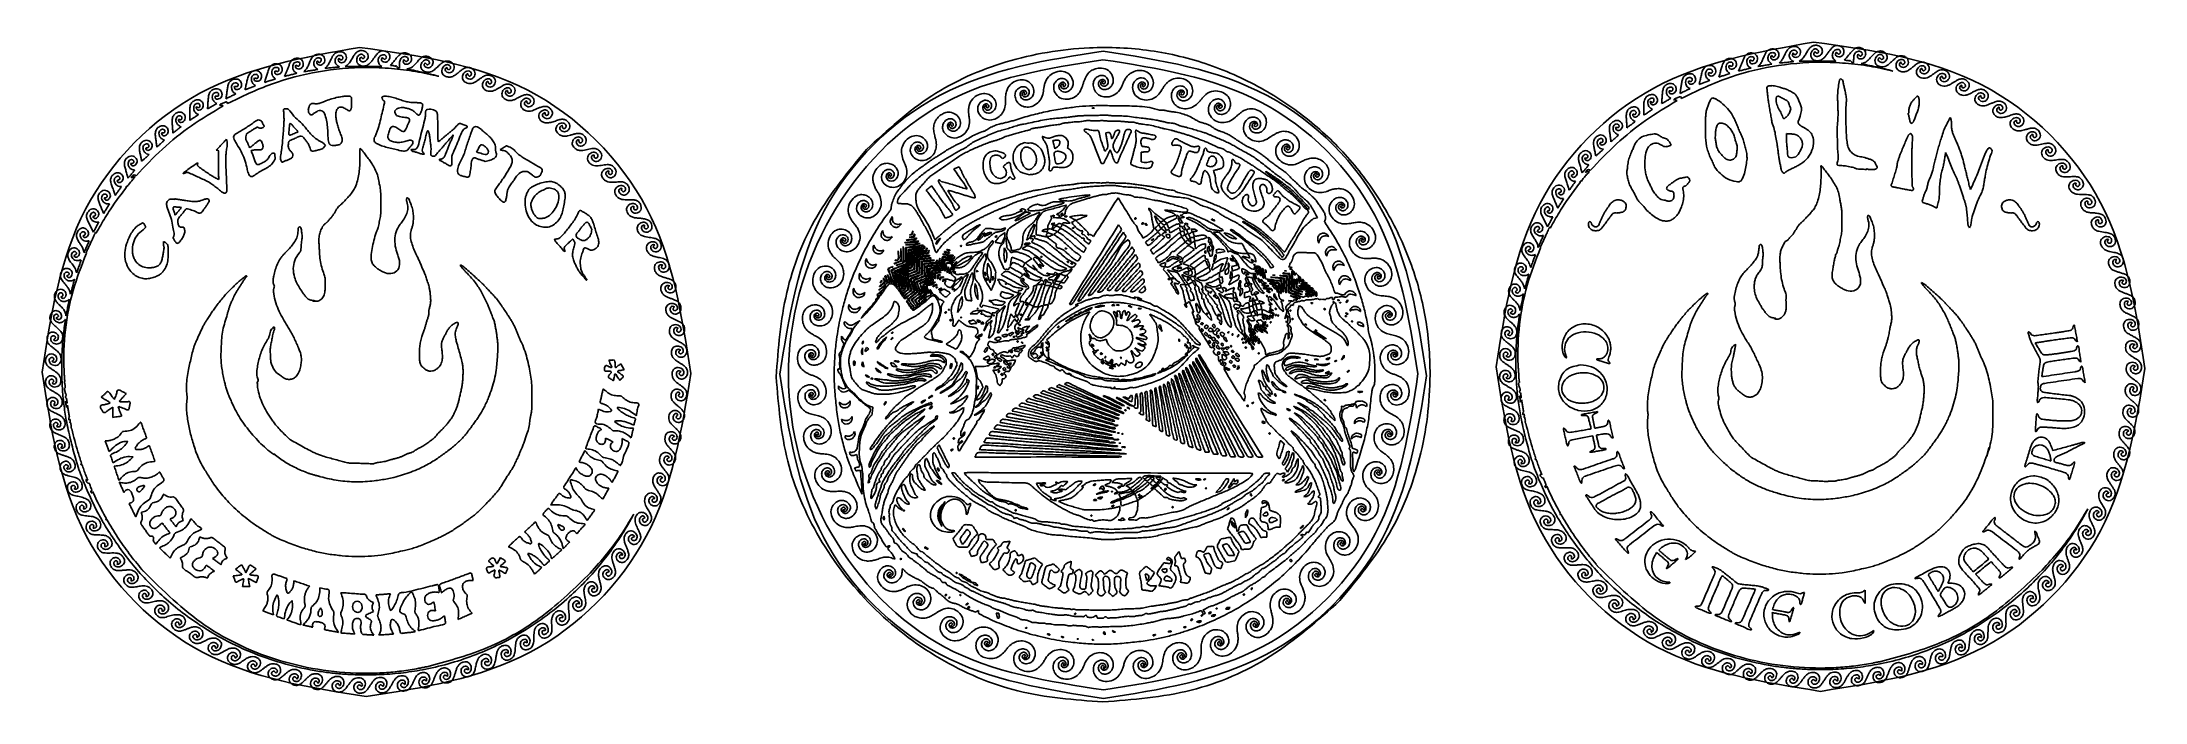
# Model space of a CAD drawing. Extents: x 5.5 to 104.1, y 3.5 to 34.4.
import ezdxf

# ---------------------------------------------------------------- set-up
doc = ezdxf.new("R2010")
doc.units = 0
doc.layers.add('Hallsi_Goblin_Coin_Outlines', color=7, linetype='CONTINUOUS')

msp = doc.modelspace()

# ---------------------------------------------------------------- linework, layer by layer
at = {"layer": 'Hallsi_Goblin_Coin_Outlines', "color": 7}
for points in [[(19.092862, 33.636972)], [(20.129323, 33.743158)], [(20.409076, 34.152381)], [(22.225881, 33.745981)], [(86.277025, 33.733986)], [(87.285616, 33.884622)], [(88.322077, 33.990808)], [(88.60183, 34.400031)], [(90.418636, 33.993631)], [(15.18232, 32.768433)], [(16.139759, 33.095106)], [(17.07462, 33.233747)], [(18.08427, 33.486336)], [(82.422575, 32.553592)], [(83.375075, 33.016083)], [(84.332513, 33.342756)], [(85.267375, 33.481397)], [(12.722754, 31.67835)], [(13.335176, 31.887194)], [(14.22982, 32.305942)], [(21.610531, 31.866628)], [(80.915508, 31.926)], [(81.52793, 32.134844)], [(86.63714, 32.371417)], [(11.881379, 31.102264)], [(79.317425, 30.720558)], [(80.074133, 31.349914)], [(87.527198, 31.265106)], [(93.063587, 31.069879)], [(10.362318, 29.793458)], [(11.124671, 30.472908)], [(17.53429, 30.189451)], [(56.812672, 30.286606)], [(78.555072, 30.041108)], [(83.987708, 29.895305)], [(87.330348, 30.110817)], [(9.611959, 29.042042)], [(15.262436, 29.440716)], [(18.807465, 29.573854)], [(19.19231, 29.547855)], [(24.153777, 28.916911)], [(25.898086, 29.246759)], [(26.309425, 28.808609)], [(27.010959, 29.358201)], [(52.161545, 28.879341)], [(53.013291, 29.400781)], [(53.18072, 29.286411)], [(53.619681, 29.436059)], [(55.944839, 29.203226)], [(58.712734, 29.575054)], [(60.126632, 28.63349)], [(61.328228, 28.900895)], [(77.804714, 29.289692)], [(81.92925, 29.573572)], [(85.480311, 28.931516)], [(88.976233, 28.604421)], [(94.792233, 29.22157)], [(8.896879, 28.223597)], [(12.138871, 28.256018)], [(48.280037, 28.45322)], [(50.594612, 28.570343)], [(51.836389, 28.183345)], [(60.461806, 28.375609)], [(62.917492, 28.342095)], [(76.513547, 27.659153)], [(77.089633, 28.471247)], [(91.083551, 28.430113)], [(8.320793, 27.411503)], [(11.75766, 27.052269)], [(12.058226, 26.651161)], [(29.298123, 27.56228)], [(30.049893, 27.091675)], [(46.982167, 27.467207)], [(53.440258, 26.855208)], [(54.659458, 27.204458)], [(63.459711, 27.443218)], [(75.973797, 26.794495)], [(93.193903, 27.444593)], [(7.781043, 26.546845)], [(45.82555, 25.880483)], [(49.515605, 25.825802)], [(51.156375, 26.053697)], [(51.671078, 26.50243)], [(52.845475, 25.879424)], [(53.587014, 26.212976)], [(53.908923, 25.684832)], [(56.778806, 26.086681)], [(57.102585, 25.856705)], [(57.351964, 25.820581)], [(58.850458, 25.699155)], [(60.384336, 26.110494)], [(61.838803, 26.002438)], [(62.388325, 26.474843)], [(65.332397, 26.159883)], [(75.427344, 25.832117)], [(79.379972, 26.386578)], [(97.849229, 26.386578)], [(6.825368, 24.660542)], [(7.23459, 25.584467)], [(11.222954, 25.052937)], [(31.30303, 25.611595)], [(44.529092, 24.879299)], [(45.395867, 25.281466)], [(45.9843, 25.004535)], [(46.014286, 24.894116)], [(46.0478, 25.114249)], [(46.367417, 25.548166)], [(46.457022, 25.39118)], [(47.434146, 24.943364)], [(48.654122, 24.841552)], [(48.86473, 24.893058)], [(49.40321, 25.106912)], [(49.706987, 25.282454)], [(50.215517, 25.272647)], [(50.652432, 24.761754)], [(51.863694, 24.993952)], [(51.865105, 25.250774)], [(52.642875, 25.269507)], [(52.64298, 25.269472)], [(53.577877, 24.699912)], [(56.232494, 25.48643)], [(56.642775, 24.80451)], [(57.552624, 25.128114)], [(57.855272, 25.497013)], [(58.231051, 25.376399)], [(59.295628, 25.399752)], [(61.2751, 25.618369)], [(61.544269, 25.171399)], [(65.400483, 24.97843)], [(75.018122, 24.908192)], [(6.493051, 23.722506)], [(44.168553, 24.249944)], [(45.478064, 24.029811)], [(45.652689, 24.18468)], [(45.83825, 24.026636)], [(48.038878, 23.87353)], [(48.074861, 24.506766)], [(48.094969, 24.624241)], [(48.249133, 24.421394)], [(48.303214, 24.023531)], [(50.988805, 24.615774)], [(51.00521, 24.323533)], [(51.637846, 23.821777)], [(52.069364, 24.325086)], [(52.356913, 24.341384)], [(53.573961, 23.780397)], [(53.643599, 24.063113)], [(54.364536, 24.540985)], [(56.946516, 24.058386)], [(57.040355, 23.695024)], [(58.565766, 24.349427)], [(58.978869, 23.81003)], [(60.074032, 24.635036)], [(60.276103, 24.594361)], [(60.463464, 24.092781)], [(61.006565, 24.585471)], [(61.169231, 23.82213)], [(61.316269, 23.883514)], [(62.338019, 23.96243)], [(62.4435, 24.088372)], [(63.785325, 24.551145)], [(63.869427, 23.667508), (63.864841, 23.682324), (63.793933, 23.676327)], [(65.769841, 24.370947)], [(66.597458, 23.921861)], [(74.685805, 23.970156)], [(6.179785, 22.704742)], [(31.046208, 23.243751)], [(43.867633, 23.566966)], [(44.788383, 22.962305)], [(44.895275, 23.245586)], [(47.031697, 22.996524)], [(47.446564, 22.898099)], [(47.492072, 23.001816)], [(47.615897, 22.705836)], [(47.661758, 23.473833)], [(47.672694, 23.594836)], [(47.711147, 22.844477)], [(47.802517, 23.368352)], [(49.285347, 23.089164)], [(49.404833, 23.63858)], [(49.74731, 23.460639)], [(49.828802, 23.235037)], [(49.98614, 23.122325)], [(50.096701, 23.224701)], [(50.78243, 23.088599)], [(50.78243, 23.088423)], [(53.1471, 22.887163)], [(55.469789, 22.795794)], [(56.548936, 22.708658)], [(56.957805, 22.710069)], [(58.450408, 23.110119)], [(59.287761, 23.639427)], [(60.762196, 23.629937)], [(62.023235, 23.389519)], [(62.553601, 23.476796)], [(62.643031, 23.130474)], [(62.718137, 23.032261)], [(62.802945, 22.904379)], [(62.926805, 23.590955)], [(62.942292, 23.099183)], [(63.204265, 22.988305)], [(63.795697, 23.337308)], [(64.131541, 22.758752)], [(64.264538, 23.292152)], [(64.451158, 23.430441)], [(64.642293, 23.28425)], [(66.368858, 23.029686)], [(74.372539, 22.952392)], [(43.899383, 21.985463)], [(44.11105, 22.663855)], [(44.692357, 22.563878)], [(46.283456, 22.136805)], [(46.846771, 22.318874)], [(47.9528, 21.735697)], [(48.080153, 21.853172)], [(48.446054, 21.733121)], [(49.128926, 22.276293)], [(49.416969, 21.908029)], [(50.682947, 22.221824)], [(51.096755, 22.541441)], [(51.812718, 22.132642)], [(53.698491, 22.113169)], [(54.576908, 22.521686)], [(54.888058, 21.969588)], [(55.256005, 21.799197)], [(55.826094, 22.056019)], [(55.918522, 22.093061)], [(56.462152, 22.039086)], [(57.061522, 21.891977)], [(59.552415, 22.302646)], [(59.662623, 22.150846)], [(60.316461, 22.624732)], [(60.529327, 22.441922)], [(61.539401, 22.431374)], [(61.690637, 22.516958)], [(62.195497, 21.73358)], [(62.293604, 22.281126)], [(62.363419, 21.815777)], [(62.432034, 22.111934)], [(62.956015, 22.458327)], [(63.100971, 22.652213)], [(63.163166, 22.365052)], [(63.307064, 22.610868)], [(63.419636, 21.890213)], [(63.845438, 22.652919)], [(64.064161, 21.846469)], [(65.263111, 22.487501)], [(65.722569, 21.875397)], [(66.344869, 22.277916)], [(66.366036, 22.191133)], [(66.663074, 21.714883)], [(66.735394, 22.320602)], [(67.358752, 21.766036)], [(16.412492, 21.055612)], [(45.428675, 20.784749)], [(48.158822, 21.33988)], [(48.601876, 21.486741)], [(49.351493, 21.211681)], [(49.546685, 21.301568)], [(49.616077, 20.721708)], [(49.689525, 21.187798)], [(50.824905, 20.9163)], [(50.954621, 21.659144)], [(51.274132, 20.803799)], [(51.392736, 21.109163)], [(51.466643, 20.922685)], [(51.474122, 21.613953)], [(51.584047, 20.768768)], [(53.219066, 21.062949)], [(54.095719, 21.616458)], [(57.893795, 21.029718)], [(59.606567, 21.322594)], [(59.656344, 21.58185)], [(59.878347, 20.966077)], [(59.981887, 21.220147)], [(60.209711, 21.678547)], [(60.217683, 21.073886)], [(60.288027, 20.991688)], [(60.496695, 20.993276)], [(60.622531, 21.569856)], [(60.750978, 20.90427)], [(61.188387, 20.785525)], [(61.760522, 20.739734)], [(62.396227, 20.918663)], [(62.418452, 20.728516)], [(62.485833, 20.968405)], [(62.820619, 21.382919)], [(62.92363, 20.957469)], [(62.98325, 21.171605)], [(63.044986, 21.418902)], [(63.168105, 21.282377)], [(63.410463, 21.628805)], [(63.518413, 21.609402)], [(64.200686, 21.411847)], [(64.760332, 21.197217)], [(65.18864, 20.865535)], [(65.297472, 20.855199)], [(66.701527, 21.534261)], [(66.951647, 21.351874)], [(67.507977, 21.053777)], [(100.830907, 21.12966)], [(43.99294, 20.0642)], [(44.054253, 20.367272)], [(44.1301, 19.896807)], [(44.665581, 20.032733)], [(45.442574, 20.552692)], [(48.384953, 20.003558)], [(49.870006, 20.068081)], [(50.108801, 19.818561)], [(50.188176, 20.483865)], [(50.813193, 20.6865)], [(50.848858, 20.709431)], [(51.111149, 19.973113)], [(51.145192, 20.596189)], [(51.307716, 20.360922)], [(51.495747, 20.278372)], [(52.395648, 19.867915)], [(52.70648, 20.214166)], [(54.745959, 20.265742)], [(55.251137, 19.77898)], [(58.835959, 20.384558)], [(59.191841, 20.199984)], [(59.798725, 19.74603)], [(60.125714, 20.624588)], [(60.293354, 20.284404)], [(60.472318, 20.099337)], [(60.597449, 20.430666)], [(60.601717, 20.622224)], [(60.626165, 19.835353)], [(60.756163, 20.014811)], [(60.858857, 19.773653)], [(60.890748, 20.572588)], [(60.897486, 19.941116)], [(60.902284, 20.163648)], [(61.031789, 20.101806)], [(61.06368, 20.348398)], [(61.19382, 19.784095)], [(61.284342, 20.108615)], [(61.330027, 20.670449)], [(61.414764, 19.870878)], [(61.489024, 19.782507)], [(61.570375, 20.602927)], [(61.77622, 20.464674)], [(61.855066, 20.345011)], [(61.971448, 20.129041)], [(62.588456, 19.785859)], [(32.821138, 19.044531)], [(35.480801, 18.773034)], [(43.616597, 19.231116)], [(44.006945, 19.419252)], [(44.690805, 19.423803)], [(44.856575, 18.899469)], [(45.314869, 19.363725)], [(45.496479, 19.466066)], [(48.168277, 19.355364)], [(49.663102, 19.557717)], [(50.229945, 19.491642)], [(50.230333, 19.133608)], [(50.276759, 19.719925)], [(50.390388, 19.013805)], [(50.477525, 19.42211)], [(50.604666, 18.814944)], [(50.618353, 19.471428)], [(50.647317, 19.151141)], [(50.98623, 19.339842)], [(52.29045, 19.584387)], [(52.371236, 19.642666)], [(53.694611, 18.832688)], [(55.358276, 19.602344)], [(55.586876, 19.355011)], [(55.631079, 19.49517)], [(55.754127, 19.081397)], [(55.75695, 19.270239)], [(56.130788, 19.631801)], [(56.895011, 19.140663)], [(58.111635, 19.091592)], [(58.842344, 18.889838)], [(59.044486, 19.017544)], [(59.358458, 19.280716)], [(59.661141, 19.587633)], [(61.351723, 19.409974)], [(61.368621, 19.214853)], [(61.449231, 19.612751)], [(61.460167, 19.556694)], [(61.550478, 19.055009)], [(64.875585, 19.459575)], [(65.272742, 19.309961)], [(65.381891, 19.511927)], [(65.733399, 19.535775)], [(65.888163, 18.928891)], [(66.142163, 19.455729)], [(66.458181, 19.515419)], [(66.82828, 18.992708)], [(70.047977, 18.854208)], [(77.683393, 19.268016)], [(78.436962, 19.551403)], [(103.673555, 19.020684)], [(39.949401, 18.711262)], [(44.331219, 18.685086)], [(44.404808, 18.650585)], [(49.44057, 18.27089)], [(52.010803, 17.789525)], [(53.210247, 18.350088)], [(55.307511, 17.842441)], [(55.850401, 18.220407)], [(57.099269, 17.983905)], [(57.761433, 18.20545)], [(57.965691, 18.276005)], [(58.141375, 18.362083)], [(63.113954, 17.78762)], [(63.349503, 17.93494)], [(67.459999, 18.005425)], [(8.920727, 17.650636)], [(33.384383, 16.883309)], [(43.42525, 17.580327)], [(43.801311, 17.7038)], [(45.000403, 17.4117)], [(46.96407, 17.623472)], [(47.093045, 17.734703)], [(47.134955, 17.21178)], [(50.732689, 16.857133)], [(56.033527, 16.896644)], [(56.116077, 17.214497)], [(56.363375, 17.140413)], [(56.521772, 17.711913)], [(56.535883, 17.209558)], [(56.690752, 17.352786)], [(62.0625, 17.403938)], [(62.346133, 17.493897)], [(64.07171, 17.154525)], [(65.652013, 17.652294)], [(77.760299, 17.473083)], [(43.019908, 16.724841)], [(43.180069, 15.949788)], [(48.330272, 15.824905)], [(55.816216, 16.453202)], [(55.8522, 16.2814)], [(55.853258, 16.097602)], [(56.00213, 16.726958)], [(56.216619, 16.043275)], [(57.467569, 16.646877)], [(57.76743, 16.382294)], [(62.752533, 16.64335)], [(63.100019, 16.094075)], [(67.366513, 15.855244)], [(67.518561, 16.582319)], [(8.671172, 15.206909)], [(28.048937, 15.441647)], [(47.59473, 15.518694)], [(48.127778, 15.276336)], [(49.270425, 14.953191)], [(49.475036, 15.308791)], [(55.57915, 15.623822)], [(55.801047, 15.764933)], [(55.96403, 15.448844)], [(56.135833, 15.270691)], [(56.320689, 15.398044)], [(59.100225, 15.591719)], [(59.297075, 15.461544)], [(59.8654, 15.275983)], [(61.057436, 15.002227)], [(61.883288, 14.967302)], [(63.528644, 14.891455)], [(78.866328, 15.306957)], [(96.718717, 15.032072)], [(30.55433, 14.456269)], [(32.645102, 14.559527)], [(44.287086, 13.876866)], [(47.506007, 14.441029)], [(57.114968, 13.933205)], [(59.87563, 13.880959)], [(60.086803, 13.917859)], [(63.748072, 14.554905)], [(63.788253, 13.886674)], [(63.933633, 14.249752)], [(98.505607, 14.523543)], [(98.908197, 14.077562)], [(99.735743, 14.766607)], [(10.33272, 13.584978)], [(47.712876, 13.673596)], [(52.979707, 12.988925)], [(54.938505, 13.658497)], [(54.961436, 13.209764)], [(55.014353, 13.033022)], [(55.263766, 13.59923)], [(55.701916, 13.358283)], [(55.962266, 13.300427)], [(56.950397, 13.061174)], [(57.52225, 13.482037)], [(58.180462, 13.403086)], [(58.840474, 13.676806)], [(59.208739, 12.984162)], [(60.138732, 13.488917)], [(60.5754, 13.287904)], [(61.450218, 13.785779)], [(62.210313, 13.23728)], [(63.105311, 13.733639)], [(77.930937, 13.183799)], [(98.735689, 13.729017)], [(9.9175, 12.145645)], [(12.505725, 12.06119)], [(45.007564, 11.989893)], [(45.986381, 12.445647)], [(51.123566, 12.063236)], [(51.18495, 12.506325)], [(54.732307, 12.17743)], [(55.787289, 12.6492)], [(55.980964, 12.00785)], [(58.583864, 12.603303)], [(61.18373, 12.58958)], [(61.958148, 12.105499)], [(62.957391, 12.386662)], [(63.45763, 12.003899)], [(79.181887, 12.303619)], [(11.522075, 11.378106)], [(29.738178, 11.802568)], [(30.991598, 11.800099)], [(45.902667, 11.609599)], [(47.725964, 11.704602)], [(48.2449, 11.134478)], [(48.320747, 11.494346)], [(48.685872, 10.858253)], [(61.474948, 11.619336)], [(61.618882, 11.396027)], [(62.023165, 11.772088)], [(62.126211, 11.820419)], [(63.591685, 11.665232)], [(64.517621, 11.609387)], [(96.540741, 11.471134)], [(14.205444, 10.215421)], [(27.019426, 10.249288)], [(27.400602, 10.750691)], [(45.835075, 10.173405)], [(46.940292, 10.745823)], [(49.10021, 10.294126)], [(50.773047, 10.691001)], [(51.895515, 9.997087)], [(52.443731, 9.936056)], [(52.951343, 9.946252)], [(58.846542, 10.532709)], [(61.034293, 10.034552)], [(61.443163, 10.34288)], [(64.132247, 10.056283)], [(79.882927, 10.442575)], [(83.068052, 10.539765)], [(96.821376, 10.167973)], [(15.566954, 9.064343)], [(17.333065, 9.148903)], [(48.407813, 9.546766)], [(49.090438, 9.07482)], [(50.574009, 9.681633)], [(57.320778, 9.160792)], [(57.333126, 9.054606)], [(57.89757, 8.922596)], [(58.258814, 9.708938)], [(58.506464, 9.131088)], [(60.800049, 9.724284)], [(93.359673, 9.287757)], [(97.923806, 9.76122)], [(20.086178, 7.941486)], [(21.184093, 8.488891)], [(24.251637, 8.584635)], [(47.950683, 8.491714)], [(48.115783, 8.381647)], [(48.610378, 8.479719)], [(48.847444, 8.048625)], [(53.15666, 8.77757)], [(54.8229, 8.688811)], [(55.745767, 8.423698)], [(61.922447, 8.505472)], [(94.446229, 8.65311)], [(95.370154, 8.328554)], [(18.595798, 7.887935)], [(48.976208, 7.845425)], [(50.342164, 7.391047)], [(54.00823, 7.606594)], [(59.169016, 6.971241)], [(59.467114, 7.356122)], [(59.662552, 7.222772)], [(59.949361, 7.5311)], [(60.342002, 7.502172)], [(60.372694, 7.666566)], [(60.614347, 7.879291)], [(61.022158, 7.843661)], [(84.904401, 7.159096)], [(86.679756, 7.802245)], [(93.384121, 7.705372)], [(18.755959, 6.862762)], [(20.170139, 6.658433)], [(52.686019, 6.67773)], [(53.340775, 6.54685)], [(54.825969, 6.360936)], [(55.377361, 6.625519)], [(55.713911, 6.816725)], [(57.739208, 6.602942)], [(58.353041, 6.78568)], [(92.483126, 6.847769)], [(55.294529, 3.632835)]]:
    msp.add_lwpolyline(points, close=True, dxfattribs=at)
for points in [[(21.451181, 33.259147), (19.734212, 33.259147)], [(89.643936, 33.506797), (87.926966, 33.506797)], [(54.759294, 31.297738), (54.875358, 31.297738)], [(23.452102, 29.165973), (23.426349, 29.149392)], [(57.070906, 28.786243), (57.070906, 29.237093)], [(52.691311, 25.639888), (52.694486, 25.63636), (52.694486, 25.794405)], [(59.033902, 25.92458), (58.90655, 25.92458)], [(46.192439, 25.255713), (46.421039, 25.255713)], [(47.952094, 24.675394), (47.948567, 24.652816)], [(50.248325, 25.245835), (50.303358, 25.312158), (50.279017, 25.335088)], [(52.64298, 25.269472), (52.6391, 25.272647)], [(52.69431, 25.636466), (52.691135, 25.639994), (52.691135, 25.639994)], [(57.645052, 25.1835), (57.662338, 25.1581)], [(58.231051, 25.376399), (58.398267, 25.376399)], [(45.416681, 23.878469), (45.313669, 23.842133)], [(45.840719, 24.024166), (45.578958, 23.952552)], [(46.554742, 23.655866), (46.554742, 24.313444)], [(47.131533, 23.802269), (47.131533, 23.311555)], [(47.213025, 24.263702), (47.210203, 24.290513)], [(48.140478, 23.741591), (48.30593, 23.741591)], [(53.589271, 24.114618), (53.608321, 24.137196)], [(53.775185, 24.016229), (53.775891, 24.035984)], [(53.851738, 24.005645), (53.84186, 23.98977)], [(58.861394, 24.101072), (59.013794, 24.101072)], [(61.147006, 24.032739), (61.179109, 24.033797)], [(61.169337, 23.82213), (61.166162, 23.825658)], [(44.850119, 22.840597), (44.761219, 22.796147)], [(47.416578, 23.326724), (47.416578, 23.434322), (47.416578, 23.564497)], [(47.512533, 23.477008), (47.512533, 23.298855)], [(47.539344, 23.298855), (47.539344, 23.45443)], [(47.631419, 23.369763), (47.631419, 23.261108)], [(49.753307, 23.614097), (49.784704, 23.466283)], [(50.78243, 23.088599), (50.785605, 23.085072)], [(51.306305, 22.644805), (51.306305, 22.752049)], [(51.80224, 23.411497), (51.824465, 23.43478)], [(59.287761, 23.639427), (59.287761, 23.522304)], [(61.334437, 23.355476), (61.330909, 23.351595)], [(61.331015, 23.351525), (61.334543, 23.355405), (61.334543, 23.355405)], [(61.42503, 22.90198), (61.444786, 22.877991)], [(61.719917, 22.833753), (61.827867, 22.833753)], [(62.023094, 23.389378), (62.026975, 23.386908)], [(62.033819, 23.099536), (62.038405, 23.096361)], [(62.03844, 23.096325), (62.033854, 23.0995)], [(62.146355, 23.096361), (62.150235, 23.100241)], [(62.150271, 23.100206), (62.14639, 23.096325)], [(63.096033, 23.096572), (63.510546, 23.096572)], [(63.231252, 23.475949), (63.354372, 23.475949)], [(63.354725, 23.480888), (63.231605, 23.480888)], [(63.923755, 23.445611), (63.573094, 23.445611)], [(64.33968, 23.28933), (64.33968, 22.905155)], [(64.872727, 23.082955), (64.564399, 23.082955)], [(65.263111, 22.487501), (65.263111, 22.703401)], [(46.688444, 22.202774), (46.688444, 22.088474)], [(50.406722, 21.883158), (49.646486, 22.072952)], [(50.08005, 21.712413), (50.228569, 21.712413)], [(52.258453, 21.985463), (52.001278, 21.985463)], [(60.529327, 22.441958), (60.532502, 22.444074)], [(61.53933, 22.431374), (61.542505, 22.434197)], [(61.915321, 22.415817), (61.915321, 22.653589)], [(62.293498, 22.281056), (62.297732, 22.285642)], [(62.431893, 22.111793), (62.435421, 22.116026)], [(62.746183, 21.67008), (62.746183, 21.867636)], [(62.949665, 22.525002), (62.974007, 22.529235), (62.990587, 22.461149)], [(63.191741, 22.091649), (63.207616, 22.117402)], [(63.6246, 22.268744), (63.764652, 22.268744)], [(64.117077, 22.266274), (63.985844, 22.294849)], [(65.039591, 22.155149), (65.10803, 22.155149)], [(66.368858, 22.172788), (66.426361, 22.172788)], [(45.368703, 20.744179), (45.356003, 20.760407)], [(51.606872, 21.387152), (51.811836, 21.387152)], [(59.606461, 21.322594), (59.602933, 21.326827)], [(60.622461, 21.569891), (60.625636, 21.573066)], [(60.622531, 21.569856), (60.802801, 21.569856)], [(61.760522, 20.739805), (61.762638, 20.741216)], [(62.418452, 20.728516), (62.440325, 20.751447)], [(63.044986, 21.418902), (63.077441, 21.411141)], [(63.518413, 21.609402), (63.487722, 21.620338)], [(63.93963, 21.56213), (63.93963, 21.306013), (63.834855, 21.306013)], [(64.819952, 21.126308), (64.74481, 21.170406)], [(64.760332, 21.197217), (64.830888, 21.1443)], [(65.228327, 20.89471), (65.239263, 20.914465)], [(66.637322, 21.567774), (66.635205, 21.537788)], [(66.701527, 21.534261), (66.703291, 21.56213)], [(43.99294, 20.0642), (43.99294, 19.748464)], [(45.112904, 20.577774), (45.136187, 20.559077)], [(50.999742, 19.980627), (51.000447, 19.980275)], [(51.000518, 19.980486), (50.999812, 19.980486), (50.999812, 19.980486)], [(54.957908, 19.898077), (54.95438, 19.901958)], [(54.954451, 19.902028), (54.957979, 19.898148), (54.957979, 19.898148)], [(58.835959, 20.384558), (58.827492, 20.46993)], [(59.193217, 19.764621), (59.187572, 19.759683), (59.187572, 19.759683)], [(59.187714, 19.759788), (59.193358, 19.764727)], [(59.191735, 20.199808), (59.188913, 20.195928)], [(59.35105, 20.305536), (59.222639, 20.305536)], [(60.373752, 20.530573), (60.377633, 20.534453), (60.377633, 20.534453)], [(60.377739, 20.534524), (60.373858, 20.530643)], [(60.80012, 20.032486), (60.812114, 20.058238), (61.0072, 20.058238)], [(60.902072, 19.886753), (61.106683, 19.886753)], [(62.202552, 20.218752), (62.20608, 20.222633)], [(62.206115, 20.222421), (62.202588, 20.218893), (62.202588, 20.218893)], [(50.2769, 19.719925), (50.28078, 19.717102)], [(53.685721, 18.838121), (53.69454, 18.83283), (53.69454, 18.83283)], [(53.694611, 18.832688), (53.685791, 18.83798)], [(55.433735, 19.427683), (55.437615, 19.431211), (55.437615, 19.431211)], [(55.437651, 19.431211), (55.43377, 19.427683)], [(55.732573, 19.355011), (55.586876, 19.355011), (55.588639, 19.353247)], [(55.75695, 19.270239), (55.65535, 19.270239)], [(55.75695, 19.270133), (55.754127, 19.268369)], [(56.130788, 19.631801), (56.130788, 19.567595)], [(77.026204, 19.618783), (77.007154, 19.597969)], [(55.657114, 18.207213), (55.657114, 18.156766)], [(55.850401, 18.220407), (55.799953, 18.220407), (55.799601, 18.225699), (55.851812, 18.225699)], [(63.640439, 18.066949), (63.643261, 18.070124)], [(63.643297, 18.070159), (63.640475, 18.066984), (63.640475, 18.066984)], [(8.83606, 16.813494), (8.83606, 17.284805)], [(55.986255, 16.449322), (55.81163, 16.449322)], [(55.961561, 16.0782), (56.03388, 16.0782)], [(56.034233, 16.087725), (55.961914, 16.0909)], [(48.127778, 15.276336), (48.148944, 15.241058)], [(55.57915, 15.623822), (55.863489, 15.623822)], [(55.801047, 15.764933), (56.004952, 15.764933)], [(56.107964, 15.604066), (56.016241, 15.604066)], [(56.016594, 15.595952), (56.107964, 15.595952)], [(56.3221, 15.430147), (56.168289, 15.430147)], [(60.072127, 15.174736), (60.259805, 15.174736)], [(96.717659, 14.990797), (96.81679, 15.396492)], [(57.985588, 14.015437), (57.750285, 14.015437)], [(57.88173, 13.836579), (57.877144, 13.831993)], [(57.877285, 13.831993), (57.881871, 13.836579), (57.881871, 13.836579)], [(57.947135, 13.948057), (57.966891, 13.927949)], [(79.73529, 14.415664), (79.720473, 14.39485)], [(54.827733, 12.912372), (54.978722, 12.912372)], [(56.104859, 13.586742), (56.10874, 13.582509)], [(56.108846, 13.582473), (56.104965, 13.586707), (56.104965, 13.586707)], [(56.626547, 13.35539), (56.626547, 13.354685), (56.626547, 13.354685)], [(56.626547, 13.354755), (56.626547, 13.355108)], [(56.950397, 13.145135), (57.015308, 13.184293)], [(45.982042, 11.456493), (45.875151, 11.587374)], [(78.3935, 9.926778), (78.397733, 9.930659)], [(10.200746, 9.679128), (10.204979, 9.683009)], [(15.268504, 8.881604), (14.921371, 8.881604)], [(49.090367, 9.074926), (49.092837, 9.077395)], [(62.250883, 8.829322), (62.219838, 8.757355)], [(91.014266, 8.714105), (91.014266, 8.084396)], [(49.4387, 7.633053), (49.4387, 7.768166)], [(50.392258, 7.628819), (50.269492, 7.628819)], [(51.646736, 6.947958), (51.649558, 6.929261), (51.707766, 6.929261)], [(59.164783, 7.0104), (59.069533, 6.990997)], [(54.067144, 6.417733), (54.120766, 6.417733)], [(58.354452, 6.744405), (58.475455, 6.765925)], [(91.399146, 6.81616), (91.421018, 6.808046)]]:
    msp.add_lwpolyline(points, dxfattribs=at)
for points, knots in [([(20.409076, 34.152381), (17.809124, 33.695175), (12.664402, 32.790467), (6.738752, 26.792257), (5.933059, 21.585976), (5.522912, 18.935664)], [0, 0, 0, 0, 7.789723, 15.414117, 23.31993, 23.31993, 23.31993, 23.31993]), ([(17.07462, 33.233747), (17.084391, 33.258846), (17.103927, 33.309032), (17.132335, 33.384411), (17.176766, 33.481468), (17.265505, 33.584259), (17.415431, 33.646413), (17.565703, 33.646301), (17.693222, 33.586408), (17.766568, 33.477137), (17.784087, 33.353386), (17.749729, 33.23969), (17.669603, 33.161177), (17.56663, 33.130738), (17.464055, 33.140834), (17.39909, 33.221857), (17.414993, 33.280354), (17.423518, 33.311711)], [0, 0, 0, 0, 0.080802, 0.161572, 0.241602, 0.400723, 0.554768, 0.714349, 0.838489, 0.961312, 1.092842, 1.201181, 1.305879, 1.414501, 1.516154, 1.596105, 1.688476, 1.688476, 1.688476, 1.688476]), ([(18.08427, 33.486336), (18.09486, 33.509901), (18.116085, 33.557134), (18.153583, 33.625075), (18.209176, 33.713069), (18.311932, 33.801162), (18.468452, 33.840101), (18.61622, 33.820779), (18.725542, 33.741341), (18.781397, 33.633761), (18.785785, 33.514177), (18.741436, 33.407913), (18.655825, 33.336564), (18.553446, 33.3103), (18.451738, 33.339383), (18.393234, 33.410859), (18.398908, 33.523747), (18.435592, 33.520702), (18.438515, 33.520949), (18.457124, 33.512714), (18.467627, 33.474479), (18.511742, 33.439301), (18.564267, 33.451939), (18.594522, 33.488703), (18.611951, 33.528911), (18.621166, 33.577057), (18.603438, 33.63035), (18.549165, 33.654089), (18.484523, 33.661162), (18.407799, 33.653386), (18.337665, 33.602008), (18.281997, 33.511352), (18.251472, 33.37991), (18.315363, 33.222059), (18.404438, 33.155557), (18.453276, 33.119094)], [0, 0, 0, 0, 0.077476, 0.15529, 0.23259, 0.389431, 0.546336, 0.704106, 0.820174, 0.937831, 1.055203, 1.168459, 1.270713, 1.378534, 1.47467, 1.56472, 1.667773, 1.670911, 1.674049, 1.676394, 1.73074, 1.779381, 1.831819, 1.872614, 1.919028, 1.962159, 2.018421, 2.070656, 2.128681, 2.215043, 2.293938, 2.379478, 2.531218, 2.679762, 2.860062, 2.860062, 2.860062, 2.860062]), ([(18.803584, 33.169542), (18.846228, 33.215627), (18.930485, 33.306684), (19.015048, 33.471972), (19.066941, 33.582009), (19.092862, 33.636972)], [0, 0, 0, 0, 0.187456, 0.370378, 0.552937, 0.552937, 0.552937, 0.552937]), ([(19.092862, 33.636972), (19.101803, 33.654502), (19.119722, 33.689635), (19.150889, 33.740021), (19.202285, 33.81915), (19.29878, 33.910384), (19.459706, 33.959128), (19.616476, 33.943084), (19.739842, 33.86139), (19.799172, 33.736159), (19.791431, 33.603683), (19.732165, 33.493343), (19.62958, 33.431019), (19.522422, 33.433014), (19.430194, 33.473199), (19.401623, 33.568966), (19.433583, 33.620764), (19.451637, 33.650025)], [0, 0, 0, 0, 0.059013, 0.118273, 0.177563, 0.342372, 0.503363, 0.667556, 0.799416, 0.928843, 1.064191, 1.18325, 1.291237, 1.405263, 1.4954, 1.571645, 1.67064, 1.67064, 1.67064, 1.67064]), ([(19.451637, 33.650025), (19.46139, 33.629938), (19.479153, 33.593354), (19.533918, 33.547019), (19.591982, 33.574318), (19.620889, 33.612), (19.633865, 33.645951), (19.636868, 33.683557), (19.618404, 33.717214), (19.593057, 33.746241), (19.54268, 33.778254), (19.46102, 33.78603), (19.366702, 33.745746), (19.288794, 33.646328), (19.249626, 33.4995), (19.317233, 33.326472), (19.419344, 33.267667), (19.474568, 33.235864)], [0, 0, 0, 0, 0.067614, 0.123149, 0.192447, 0.227565, 0.266304, 0.299954, 0.336868, 0.37739, 0.415141, 0.513365, 0.608822, 0.710948, 0.882657, 1.040917, 1.227312, 1.227312, 1.227312, 1.227312]), ([(19.734212, 33.259147), (19.794918, 33.299369), (19.914259, 33.37844), (20.026289, 33.561984), (20.094913, 33.682652), (20.129323, 33.743158)], [0, 0, 0, 0, 0.21573, 0.424101, 0.633661, 0.633661, 0.633661, 0.633661]), ([(20.129323, 33.743158), (20.157432, 33.786049), (20.212321, 33.869802), (20.331578, 33.96797), (20.467467, 34.011951), (20.597876, 34.000589), (20.703567, 33.95119), (20.782931, 33.868334), (20.823477, 33.766671), (20.816447, 33.658711), (20.767159, 33.567653), (20.69053, 33.500117), (20.596269, 33.471908), (20.504977, 33.480916), (20.430344, 33.530455), (20.417326, 33.621387), (20.447698, 33.670839), (20.464815, 33.698708)], [0, 0, 0, 0, 0.153247, 0.299243, 0.454599, 0.568295, 0.684512, 0.796823, 0.904849, 1.003062, 1.111457, 1.207162, 1.30237, 1.397843, 1.476089, 1.550372, 1.646286, 1.646286, 1.646286, 1.646286]), ([(20.591815, 33.614747), (20.599949, 33.626263), (20.615999, 33.648987), (20.640548, 33.67605), (20.652503, 33.717054), (20.619546, 33.753756), (20.590599, 33.794551), (20.539244, 33.828714), (20.469496, 33.836739), (20.395413, 33.805981), (20.32642, 33.735023), (20.277134, 33.625026), (20.276201, 33.48882), (20.333775, 33.362074), (20.456736, 33.285811), (20.603082, 33.263344), (20.754389, 33.299002), (20.880222, 33.389661), (20.985404, 33.504161), (21.067192, 33.625355), (21.147093, 33.738603), (21.23231, 33.836043), (21.317371, 33.934463), (21.440573, 33.998184), (21.584868, 33.9882), (21.708613, 33.938655), (21.799172, 33.858459), (21.834039, 33.758737), (21.831812, 33.644771), (21.781759, 33.526092), (21.662106, 33.451205), (21.542209, 33.460103), (21.449938, 33.50877), (21.428473, 33.602806), (21.461686, 33.651347), (21.480815, 33.679306)], [0, 0, 0, 0, 0.042262, 0.083388, 0.109407, 0.161493, 0.214879, 0.263501, 0.340879, 0.41493, 0.496166, 0.632717, 0.765544, 0.894312, 1.031474, 1.180246, 1.329127, 1.485173, 1.63793, 1.793942, 1.923313, 2.053287, 2.182405, 2.311769, 2.452009, 2.601394, 2.706785, 2.803412, 2.907726, 3.044374, 3.171574, 3.302437, 3.390999, 3.462863, 3.560475, 3.560475, 3.560475, 3.560475]), ([(35.94682, 18.860523), (35.532914, 21.55483), (34.71506, 26.878618), (28.525813, 33.025015), (23.148709, 33.771862), (20.409076, 34.152381)], [0, 0, 0, 0, 8.033739, 15.87418, 24.018315, 24.018315, 24.018315, 24.018315]), ([(20.464815, 33.698708), (20.466987, 33.697207), (20.470503, 33.694777), (20.474957, 33.691809), (20.490348, 33.68279), (20.515887, 33.664528), (20.554011, 33.639891), (20.57922, 33.623124), (20.591815, 33.614747)], [0, 0, 0, 0, 0.007922, 0.012822, 0.016051, 0.061429, 0.106872, 0.152249, 0.152249, 0.152249, 0.152249]), ([(21.480815, 33.679306), (21.483107, 33.675932), (21.487532, 33.66942), (21.493416, 33.65962), (21.507571, 33.644628), (21.53027, 33.625403), (21.554752, 33.59963), (21.589169, 33.58439), (21.622774, 33.603907), (21.650703, 33.628027), (21.671544, 33.662697), (21.667981, 33.703128), (21.655488, 33.741193), (21.623539, 33.789886), (21.54517, 33.815345), (21.449521, 33.800794), (21.342393, 33.735042), (21.275719, 33.593181), (21.290358, 33.392783), (21.394628, 33.30614), (21.451181, 33.259147)], [0, 0, 0, 0, 0.012241, 0.023635, 0.034155, 0.073861, 0.112589, 0.141644, 0.177703, 0.218925, 0.254774, 0.293153, 0.335839, 0.375185, 0.463119, 0.562063, 0.660306, 0.827663, 1.006115, 1.217611, 1.217611, 1.217611, 1.217611]), ([(21.863226, 33.306067), (21.90502, 33.357314), (21.986504, 33.45723), (22.105721, 33.605254), (22.186192, 33.699498), (22.225881, 33.745981)], [0, 0, 0, 0, 0.19839, 0.386791, 0.570147, 0.570147, 0.570147, 0.570147]), ([(22.225881, 33.745981), (22.270425, 33.789476), (22.354124, 33.871207), (22.531256, 33.909142), (22.678966, 33.872293), (22.786107, 33.796505), (22.842773, 33.704697), (22.858561, 33.598148), (22.828647, 33.496722), (22.766133, 33.412624), (22.680037, 33.369009), (22.594138, 33.360021), (22.518158, 33.379424), (22.465107, 33.426212), (22.458365, 33.484953), (22.473006, 33.532031), (22.481307, 33.566056), (22.485526, 33.58335)], [0, 0, 0, 0, 0.1834, 0.344618, 0.518315, 0.625549, 0.730945, 0.832819, 0.939285, 1.040122, 1.138748, 1.21943, 1.294157, 1.370595, 1.412228, 1.463952, 1.517419, 1.517419, 1.517419, 1.517419]), ([(22.485526, 33.58335), (22.497573, 33.571386), (22.520527, 33.548592), (22.553544, 33.518365), (22.583781, 33.49047), (22.619932, 33.496934), (22.646606, 33.515201), (22.679684, 33.543776), (22.701772, 33.594136), (22.681128, 33.656541), (22.608889, 33.717814), (22.471465, 33.736229), (22.331244, 33.630963), (22.289932, 33.489291), (22.289001, 33.371177), (22.284482, 33.282108), (22.282103, 33.222812), (22.280915, 33.193178)], [0, 0, 0, 0, 0.050641, 0.096489, 0.137973, 0.163146, 0.199338, 0.234511, 0.293943, 0.351129, 0.418432, 0.57002, 0.725104, 0.902121, 0.991368, 1.080437, 1.169428, 1.169428, 1.169428, 1.169428]), ([(22.636515, 33.143083), (22.696997, 33.155008), (22.819082, 33.179079), (22.96737, 33.303725), (23.070879, 33.419924), (23.151748, 33.513793), (23.211801, 33.576911), (23.289756, 33.653932), (23.399494, 33.728003), (23.555347, 33.744687), (23.713383, 33.701178), (23.852381, 33.581236), (23.873331, 33.386881), (23.784617, 33.246942), (23.664424, 33.192904), (23.562137, 33.197927), (23.48158, 33.241673), (23.434344, 33.306765), (23.441971, 33.380439), (23.474672, 33.412313), (23.492706, 33.429892)], [0, 0, 0, 0, 0.18211, 0.367594, 0.564706, 0.65177, 0.738964, 0.825871, 0.981279, 1.124738, 1.280722, 1.465268, 1.636305, 1.821508, 1.920134, 2.01963, 2.117267, 2.187291, 2.247168, 2.32079, 2.32079, 2.32079, 2.32079]), ([(23.492706, 33.429892), (23.503614, 33.417989), (23.525131, 33.394508), (23.553987, 33.361001), (23.590184, 33.333751), (23.632764, 33.347602), (23.665201, 33.368865), (23.693716, 33.404339), (23.685055, 33.449996), (23.671265, 33.493265), (23.633321, 33.545617), (23.55293, 33.575199), (23.451582, 33.559369), (23.36518, 33.49216), (23.306081, 33.398251), (23.275154, 33.284657), (23.299541, 33.169532), (23.363388, 33.072188), (23.462895, 33.015082), (23.573772, 32.992364), (23.68902, 32.992255), (23.80157, 33.023262), (23.897794, 33.083632), (23.981248, 33.157097), (24.061393, 33.230795), (24.131719, 33.295319), (24.192584, 33.350128), (24.243411, 33.395902), (24.320601, 33.460484), (24.444665, 33.516755), (24.613413, 33.509891), (24.754636, 33.442318), (24.84532, 33.328518), (24.861612, 33.193815), (24.815019, 33.073487), (24.730487, 32.985375), (24.61784, 32.953806), (24.514862, 32.98345), (24.429887, 33.044386), (24.424441, 33.151708), (24.472074, 33.195674), (24.499181, 33.220694)], [0, 0, 0, 0, 0.048211, 0.095107, 0.135695, 0.172062, 0.218606, 0.254567, 0.299294, 0.348031, 0.392624, 0.487845, 0.586579, 0.68896, 0.805602, 0.91533, 1.033134, 1.147393, 1.254268, 1.367632, 1.484081, 1.59709, 1.71275, 1.821462, 1.930494, 2.03941, 2.107775, 2.176223, 2.244577, 2.409722, 2.570391, 2.736192, 2.864716, 2.989723, 3.124335, 3.239599, 3.344211, 3.456484, 3.554426, 3.634477, 3.7402, 3.7402, 3.7402, 3.7402]), ([(55.28959, 33.977015), (52.634876, 33.562889), (47.405621, 32.747144), (41.37279, 26.72667), (40.545372, 21.496161), (40.125085, 18.839321)], [0, 0, 0, 0, 7.920141, 15.601091, 23.530258, 23.530258, 23.530258, 23.530258]), ([(55.316683, 4.035425), (52.713312, 4.439044), (47.582959, 5.23444), (41.935563, 11.098624), (39.818522, 18.773773), (41.904784, 26.462316), (47.53875, 32.347166), (52.664175, 33.161909), (55.262355, 33.574919)], [0, 0, 0, 0, 7.720154, 15.213777, 22.919478, 30.644548, 38.14435, 45.854662, 45.854662, 45.854662, 45.854662]), ([(44.184146, 29.366562), (45.160711, 30.26568), (47.082952, 32.035474), (50.732133, 33.637983), (54.266752, 34.22415), (57.497154, 34.092231), (60.28628, 33.414792), (62.840913, 32.243429), (65.11395, 30.689928), (67.033947, 28.796102), (68.58738, 26.58554), (69.757146, 24.142937), (70.470816, 21.52007), (70.71938, 18.40852), (70.293266, 14.922676), (68.863836, 11.243376), (67.222596, 9.241192), (66.388684, 8.223885)], [0, 0, 0, 0, 3.959321, 7.793401, 11.753409, 14.618073, 17.437695, 20.307622, 23.002919, 25.658105, 28.353235, 31.0689, 33.743244, 36.460242, 40.386407, 44.186977, 48.112695, 48.112695, 48.112695, 48.112695]), ([(55.262355, 33.574919), (57.846179, 33.171816), (62.940654, 32.377026), (68.825774, 26.527152), (69.636792, 21.43561), (70.047977, 18.854208)], [0, 0, 0, 0, 7.710523, 15.202686, 22.907551, 22.907551, 22.907551, 22.907551]), ([(70.453037, 18.751832), (70.045476, 21.417671), (69.24275, 26.668276), (63.207619, 32.735323), (57.95678, 33.558751), (55.28959, 33.977015)], [0, 0, 0, 0, 7.949148, 15.65655, 23.613166, 23.613166, 23.613166, 23.613166]), ([(88.60183, 34.400031), (86.001882, 33.942829), (80.857186, 33.038132), (74.931574, 27.039906), (74.12607, 21.833626), (73.716019, 19.183314)], [0, 0, 0, 0, 7.789711, 15.41404, 23.319789, 23.319789, 23.319789, 23.319789]), ([(84.332513, 33.342756), (84.355199, 33.3988), (84.39764, 33.503646), (84.536763, 33.609155), (84.701946, 33.645119), (84.874263, 33.604154), (84.985382, 33.461152), (84.984937, 33.311016), (84.933699, 33.207399), (84.863801, 33.151235), (84.775771, 33.130257), (84.682991, 33.132077), (84.615434, 33.204769), (84.62574, 33.261344), (84.631316, 33.291956)], [0, 0, 0, 0, 0.178424, 0.333788, 0.501189, 0.673379, 0.835217, 1.00468, 1.093598, 1.175201, 1.263752, 1.362682, 1.437784, 1.526329, 1.526329, 1.526329, 1.526329]), ([(85.267375, 33.481397), (85.277145, 33.506496), (85.296682, 33.556682), (85.325089, 33.632061), (85.36952, 33.729118), (85.458259, 33.831909), (85.608185, 33.894063), (85.758457, 33.893951), (85.885976, 33.834058), (85.959322, 33.724787), (85.976841, 33.601036), (85.942483, 33.48734), (85.862358, 33.408827), (85.759385, 33.378388), (85.656809, 33.388484), (85.591844, 33.469507), (85.607747, 33.528004), (85.616272, 33.559361)], [0, 0, 0, 0, 0.080802, 0.161572, 0.241602, 0.400723, 0.554768, 0.714349, 0.838489, 0.961312, 1.092842, 1.201181, 1.305879, 1.414501, 1.516154, 1.596105, 1.688476, 1.688476, 1.688476, 1.688476]), ([(85.616272, 33.559361), (85.634234, 33.553174), (85.668331, 33.541429), (85.7132, 33.523594), (85.759962, 33.516622), (85.789341, 33.551647), (85.803891, 33.591288), (85.812455, 33.640918), (85.790574, 33.69304), (85.735826, 33.714853), (85.66666, 33.720034), (85.581594, 33.703309), (85.504663, 33.633797), (85.469264, 33.522829), (85.46725, 33.394577), (85.531717, 33.255947), (85.619809, 33.210282), (85.667777, 33.185417)], [0, 0, 0, 0, 0.056664, 0.107568, 0.148768, 0.184285, 0.232347, 0.276967, 0.332716, 0.385271, 0.44384, 0.541472, 0.63571, 0.739246, 0.881941, 1.013947, 1.171758, 1.171758, 1.171758, 1.171758]), ([(85.992333, 33.254561), (86.0384, 33.301141), (86.128132, 33.391869), (86.207623, 33.564288), (86.253958, 33.677584), (86.277025, 33.733986)], [0, 0, 0, 0, 0.194979, 0.379785, 0.562991, 0.562991, 0.562991, 0.562991]), ([(86.277025, 33.733986), (86.287636, 33.757554), (86.308906, 33.804794), (86.346526, 33.872656), (86.401856, 33.960802), (86.504719, 34.048791), (86.661197, 34.087757), (86.808976, 34.068428), (86.918296, 33.988991), (86.974151, 33.881411), (86.978539, 33.761827), (86.93419, 33.655563), (86.848579, 33.584214), (86.7462, 33.55795), (86.644493, 33.587033), (86.585989, 33.658509), (86.591662, 33.771397), (86.628347, 33.768352), (86.631269, 33.768599), (86.649878, 33.760364), (86.660381, 33.722129), (86.704496, 33.686951), (86.757021, 33.699589), (86.787276, 33.736353), (86.804705, 33.776561), (86.81392, 33.824707), (86.796192, 33.878), (86.741919, 33.901739), (86.677277, 33.908812), (86.600553, 33.901036), (86.53042, 33.849658), (86.474751, 33.759002), (86.444226, 33.62756), (86.508118, 33.469709), (86.597192, 33.403207), (86.64603, 33.366744)], [0, 0, 0, 0, 0.077509, 0.155361, 0.232574, 0.389415, 0.54632, 0.70409, 0.820158, 0.937816, 1.055187, 1.168443, 1.270697, 1.378518, 1.474654, 1.564704, 1.667757, 1.670895, 1.674033, 1.676378, 1.730724, 1.779365, 1.831803, 1.872598, 1.919012, 1.962143, 2.018405, 2.07064, 2.128665, 2.215027, 2.293922, 2.379462, 2.531202, 2.679746, 2.860046, 2.860046, 2.860046, 2.860046]), ([(86.996338, 33.417192), (87.038983, 33.463277), (87.123239, 33.554334), (87.207802, 33.719622), (87.259695, 33.829659), (87.285616, 33.884622)], [0, 0, 0, 0, 0.187456, 0.370378, 0.552937, 0.552937, 0.552937, 0.552937]), ([(87.285616, 33.884622), (87.294557, 33.902152), (87.312476, 33.937285), (87.343643, 33.987671), (87.395039, 34.0668), (87.491534, 34.158034), (87.65246, 34.206778), (87.80923, 34.190734), (87.932596, 34.10904), (87.991926, 33.983809), (87.984185, 33.851333), (87.924919, 33.740993), (87.822334, 33.678669), (87.715176, 33.680664), (87.622948, 33.720849), (87.594377, 33.816616), (87.626337, 33.868414), (87.644391, 33.897675)], [0, 0, 0, 0, 0.059013, 0.118273, 0.177563, 0.342372, 0.503363, 0.667556, 0.799416, 0.928843, 1.064191, 1.18325, 1.291237, 1.405263, 1.4954, 1.571645, 1.67064, 1.67064, 1.67064, 1.67064]), ([(87.644391, 33.897675), (87.654143, 33.877589), (87.671906, 33.841006), (87.726677, 33.794663), (87.784736, 33.822002), (87.813698, 33.859638), (87.826858, 33.893583), (87.829555, 33.931211), (87.811179, 33.964863), (87.785806, 33.993891), (87.735438, 34.025903), (87.653772, 34.03368), (87.559457, 33.993396), (87.481548, 33.893978), (87.442381, 33.74715), (87.509987, 33.574122), (87.612098, 33.515317), (87.667322, 33.483514)], [0, 0, 0, 0, 0.067614, 0.123149, 0.192447, 0.227614, 0.266381, 0.300026, 0.336939, 0.377462, 0.415212, 0.513437, 0.608894, 0.71102, 0.882729, 1.040989, 1.227384, 1.227384, 1.227384, 1.227384]), ([(87.926966, 33.506797), (87.987672, 33.547019), (88.107013, 33.62609), (88.219044, 33.809634), (88.287668, 33.930302), (88.322077, 33.990808)], [0, 0, 0, 0, 0.21573, 0.424101, 0.633661, 0.633661, 0.633661, 0.633661]), ([(88.322077, 33.990808), (88.350186, 34.033699), (88.405075, 34.117452), (88.524332, 34.21562), (88.660222, 34.259601), (88.790629, 34.248238), (88.896325, 34.198844), (88.975677, 34.115964), (89.016289, 34.014348), (89.009419, 33.90631), (88.959883, 33.815343), (88.883296, 33.747761), (88.78902, 33.71956), (88.697732, 33.728566), (88.623098, 33.778105), (88.61008, 33.869037), (88.640453, 33.918489), (88.657569, 33.946358)], [0, 0, 0, 0, 0.153247, 0.299243, 0.454599, 0.568295, 0.684512, 0.796823, 0.904877, 1.003085, 1.111554, 1.207258, 1.302466, 1.397939, 1.476185, 1.550468, 1.646382, 1.646382, 1.646382, 1.646382]), ([(88.784569, 33.862397), (88.792703, 33.873913), (88.808754, 33.896637), (88.833302, 33.9237), (88.845257, 33.964704), (88.812301, 34.001406), (88.783353, 34.042201), (88.731999, 34.076364), (88.66225, 34.084389), (88.588167, 34.053631), (88.519174, 33.982673), (88.469888, 33.872676), (88.468955, 33.73647), (88.526529, 33.609724), (88.64949, 33.533461), (88.795836, 33.510994), (88.947143, 33.546652), (89.072976, 33.637311), (89.178158, 33.751811), (89.259946, 33.873005), (89.339848, 33.986253), (89.425065, 34.083693), (89.510125, 34.182113), (89.633327, 34.245834), (89.777622, 34.23585), (89.901368, 34.186305), (89.991926, 34.106109), (90.026794, 34.006387), (90.024567, 33.892421), (89.974513, 33.773742), (89.85486, 33.698855), (89.734963, 33.707753), (89.642692, 33.75642), (89.621227, 33.850456), (89.65444, 33.898997), (89.673569, 33.926956)], [0, 0, 0, 0, 0.042262, 0.083388, 0.109407, 0.161493, 0.214879, 0.263501, 0.340879, 0.41493, 0.496166, 0.632717, 0.765544, 0.894312, 1.031474, 1.180246, 1.329127, 1.485173, 1.63793, 1.793942, 1.923313, 2.053287, 2.182405, 2.311769, 2.452009, 2.601394, 2.706785, 2.803412, 2.907726, 3.044374, 3.171574, 3.302437, 3.390999, 3.462863, 3.560475, 3.560475, 3.560475, 3.560475]), ([(104.139574, 19.108173), (103.725668, 21.80248), (102.907814, 27.126268), (96.718568, 33.272665), (91.341463, 34.019512), (88.60183, 34.400031)], [0, 0, 0, 0, 8.033739, 15.87418, 24.018315, 24.018315, 24.018315, 24.018315]), ([(88.657569, 33.946358), (88.659741, 33.944857), (88.663257, 33.942427), (88.667711, 33.939459), (88.683138, 33.930416), (88.708772, 33.912258), (88.746837, 33.88753), (88.771998, 33.870771), (88.784569, 33.862397)], [0, 0, 0, 0, 0.007922, 0.012822, 0.016051, 0.061559, 0.106937, 0.152249, 0.152249, 0.152249, 0.152249]), ([(89.673569, 33.926956), (89.675861, 33.923582), (89.680286, 33.91707), (89.68617, 33.90727), (89.700325, 33.892278), (89.723024, 33.873053), (89.747506, 33.84728), (89.781923, 33.83204), (89.815528, 33.851557), (89.843457, 33.875677), (89.864298, 33.910347), (89.860735, 33.950778), (89.848242, 33.988843), (89.816293, 34.037536), (89.737924, 34.062995), (89.642275, 34.048444), (89.535147, 33.982692), (89.468473, 33.840831), (89.483112, 33.640433), (89.587382, 33.55379), (89.643936, 33.506797)], [0, 0, 0, 0, 0.012241, 0.023635, 0.034155, 0.073861, 0.112589, 0.141644, 0.177703, 0.218925, 0.254774, 0.293153, 0.335839, 0.375185, 0.463119, 0.562063, 0.660306, 0.827663, 1.006115, 1.217611, 1.217611, 1.217611, 1.217611]), ([(90.05598, 33.553717), (90.097774, 33.604964), (90.179258, 33.70488), (90.298475, 33.852904), (90.378946, 33.947148), (90.418636, 33.993631)], [0, 0, 0, 0, 0.19839, 0.386791, 0.570147, 0.570147, 0.570147, 0.570147]), ([(90.473669, 33.440828), (90.469405, 33.438691), (90.460868, 33.434411), (90.448059, 33.428911), (90.420491, 33.410758), (90.389311, 33.476763), (90.35044, 33.488894), (90.297731, 33.569057), (90.299141, 33.540696), (90.298942, 33.534216), (90.300806, 33.500865), (90.207826, 33.548922), (90.141242, 33.54148), (90.08468, 33.549598), (90.05598, 33.553717)], [0, 0, 0, 0, 0.01424, 0.028517, 0.042758, 0.104543, 0.166217, 0.228002, 0.234796, 0.241669, 0.248463, 0.328266, 0.409394, 0.492963, 0.492963, 0.492963, 0.492963]), ([(90.418636, 33.993631), (90.463179, 34.037126), (90.546878, 34.118857), (90.72401, 34.156792), (90.871721, 34.119943), (90.978861, 34.044155), (91.035527, 33.952347), (91.051315, 33.845798), (91.021401, 33.744372), (90.958887, 33.660274), (90.872791, 33.616659), (90.786892, 33.607671), (90.710912, 33.627074), (90.657861, 33.673862), (90.651119, 33.732603), (90.665761, 33.779681), (90.674061, 33.813706), (90.67828, 33.831)], [0, 0, 0, 0, 0.1834, 0.344618, 0.518315, 0.625549, 0.730945, 0.832819, 0.939285, 1.040122, 1.138748, 1.21943, 1.294157, 1.370595, 1.412228, 1.463952, 1.517419, 1.517419, 1.517419, 1.517419]), ([(90.67828, 33.831), (90.690327, 33.819036), (90.713281, 33.796242), (90.746298, 33.766015), (90.776535, 33.73812), (90.812686, 33.744584), (90.83936, 33.762851), (90.872438, 33.791426), (90.894526, 33.841786), (90.873882, 33.904191), (90.801643, 33.965464), (90.664219, 33.983879), (90.523998, 33.878613), (90.482686, 33.736941), (90.481755, 33.618827), (90.477236, 33.529758), (90.474857, 33.470462), (90.473669, 33.440828)], [0, 0, 0, 0, 0.050641, 0.096489, 0.137973, 0.163146, 0.199338, 0.234511, 0.293943, 0.351129, 0.418432, 0.57002, 0.725104, 0.902121, 0.991368, 1.080437, 1.169428, 1.169428, 1.169428, 1.169428]), ([(90.829269, 33.390733), (90.889751, 33.402658), (91.011836, 33.426729), (91.160124, 33.551375), (91.263633, 33.667574), (91.344503, 33.761443), (91.404555, 33.824561), (91.48251, 33.901582), (91.592249, 33.975653), (91.748101, 33.992337), (91.906137, 33.948828), (92.045135, 33.828886), (92.066085, 33.634531), (91.977371, 33.494592), (91.857178, 33.440554), (91.754891, 33.445577), (91.674334, 33.489323), (91.627098, 33.554415), (91.634725, 33.628089), (91.667426, 33.659963), (91.68546, 33.677542)], [0, 0, 0, 0, 0.18211, 0.367594, 0.564706, 0.65177, 0.738964, 0.825871, 0.981279, 1.124738, 1.280722, 1.465268, 1.636305, 1.821508, 1.920134, 2.01963, 2.117267, 2.187291, 2.247168, 2.32079, 2.32079, 2.32079, 2.32079]), ([(91.68546, 33.677542), (91.696368, 33.665639), (91.717886, 33.642158), (91.746741, 33.608651), (91.782939, 33.581401), (91.825518, 33.595252), (91.857955, 33.616515), (91.88647, 33.651989), (91.877809, 33.697646), (91.86402, 33.740915), (91.826076, 33.793267), (91.745684, 33.822849), (91.644336, 33.807019), (91.557934, 33.73981), (91.498835, 33.645901), (91.467908, 33.532307), (91.492295, 33.417182), (91.556142, 33.319838), (91.655649, 33.262732), (91.766526, 33.240014), (91.881774, 33.239905), (91.994325, 33.270912), (92.090549, 33.331282), (92.174002, 33.404747), (92.254147, 33.478445), (92.324473, 33.542969), (92.385338, 33.597778), (92.436165, 33.643552), (92.513355, 33.708134), (92.637419, 33.764405), (92.806167, 33.757541), (92.94739, 33.689968), (93.038074, 33.576168), (93.054366, 33.441465), (93.007773, 33.321137), (92.923241, 33.233025), (92.810594, 33.201456), (92.707616, 33.2311), (92.622641, 33.292036), (92.617195, 33.399358), (92.664828, 33.443324), (92.691935, 33.468344)], [0, 0, 0, 0, 0.048211, 0.095107, 0.135695, 0.172062, 0.218606, 0.254567, 0.299294, 0.348031, 0.392624, 0.487845, 0.586579, 0.68896, 0.805602, 0.91533, 1.033134, 1.147393, 1.254268, 1.367632, 1.484081, 1.59709, 1.71275, 1.821462, 1.930494, 2.03941, 2.107775, 2.176223, 2.244577, 2.409722, 2.570391, 2.736192, 2.864716, 2.989723, 3.124335, 3.239599, 3.344211, 3.456484, 3.554426, 3.634477, 3.7402, 3.7402, 3.7402, 3.7402]), ([(92.691935, 33.468344), (92.692809, 33.464042), (92.694491, 33.455763), (92.696079, 33.443709), (92.705887, 33.424975), (92.725052, 33.401895), (92.744152, 33.371318), (92.774957, 33.349249), (92.812078, 33.360473), (92.844193, 33.377988), (92.872181, 33.407709), (92.875982, 33.448786), (92.872809, 33.4893), (92.848902, 33.53693), (92.79684, 33.572909), (92.72432, 33.596508), (92.635689, 33.576523), (92.549914, 33.521806), (92.485066, 33.427484), (92.46045, 33.318074), (92.467725, 33.206572), (92.524618, 33.109486), (92.633187, 33.037675), (92.776703, 32.996898), (92.944515, 33.016934), (93.085531, 33.095218), (93.20794, 33.193405), (93.326599, 33.2891), (93.453913, 33.396417), (93.620112, 33.473987), (93.815094, 33.454166), (93.95795, 33.360544), (94.02742, 33.230012), (94.022492, 33.101611), (93.965983, 32.99313), (93.874807, 32.921562), (93.766479, 32.90384), (93.66808, 32.936699), (93.588345, 33.002761), (93.590447, 33.111533), (93.642194, 33.152346), (93.671599, 33.175539)], [0, 0, 0, 0, 0.013194, 0.025389, 0.036091, 0.075952, 0.11494, 0.145119, 0.180602, 0.221771, 0.257002, 0.296843, 0.340572, 0.378331, 0.452288, 0.523636, 0.601211, 0.715527, 0.821978, 0.935527, 1.046497, 1.149421, 1.260133, 1.42929, 1.586869, 1.753556, 1.905632, 2.058115, 2.210532, 2.40604, 2.588632, 2.774116, 2.894967, 3.015713, 3.144308, 3.250494, 3.352127, 3.458755, 3.556896, 3.638364, 3.745595, 3.745595, 3.745595, 3.745595]), ([(14.203715, 31.514661), (14.889885, 31.843664), (16.260145, 32.500673), (18.476921, 33.068078), (20.379396, 33.242275), (21.902429, 33.175616), (23.034002, 33.041692), (23.766754, 32.87737), (24.129823, 32.79595)], [0, 0, 0, 0, 2.278412, 4.549913, 6.821731, 7.983031, 9.118994, 10.234635, 10.234635, 10.234635, 10.234635]), ([(14.22982, 32.305942), (14.24434, 32.367865), (14.27133, 32.48298), (14.394361, 32.616847), (14.532925, 32.665028), (14.651863, 32.673007), (14.744118, 32.646298), (14.815334, 32.581564), (14.865557, 32.499731), (14.886063, 32.403682), (14.867791, 32.310293), (14.813785, 32.234033), (14.740066, 32.186248), (14.656725, 32.16588), (14.579427, 32.188932), (14.532858, 32.252002), (14.537997, 32.299403), (14.540618, 32.323581)], [0, 0, 0, 0, 0.188219, 0.349899, 0.520377, 0.615333, 0.704697, 0.79974, 0.896987, 0.988961, 1.08796, 1.173123, 1.262292, 1.346555, 1.422824, 1.490832, 1.561634, 1.561634, 1.561634, 1.561634]), ([(15.040504, 32.159539), (15.055702, 32.227424), (15.086075, 32.363085), (15.129915, 32.566871), (15.164857, 32.701267), (15.18232, 32.768433)], [0, 0, 0, 0, 0.208701, 0.417071, 0.625245, 0.625245, 0.625245, 0.625245]), ([(15.18232, 32.768433), (15.212694, 32.836759), (15.270973, 32.967853), (15.463937, 33.072341), (15.645941, 33.061984), (15.763, 32.974315), (15.818134, 32.870596), (15.82651, 32.7563), (15.788374, 32.654228), (15.710278, 32.583159), (15.614479, 32.55641), (15.521279, 32.568534), (15.462711, 32.638609), (15.473943, 32.690585), (15.479712, 32.717281)], [0, 0, 0, 0, 0.218896, 0.419993, 0.617057, 0.729528, 0.844403, 0.958934, 1.063278, 1.160285, 1.264001, 1.353732, 1.427731, 1.505871, 1.505871, 1.505871, 1.505871]), ([(15.479712, 32.717281), (15.496765, 32.714055), (15.529848, 32.707796), (15.576097, 32.700003), (15.62071, 32.693482), (15.64792, 32.723783), (15.660284, 32.755788), (15.66545, 32.795973), (15.645191, 32.832132), (15.621765, 32.865245), (15.574978, 32.892308), (15.509439, 32.889668), (15.434963, 32.864631), (15.363083, 32.789381), (15.328772, 32.662008), (15.358951, 32.513025), (15.429428, 32.424558), (15.486484, 32.390341), (15.511937, 32.376263), (15.53005, 32.365954), (15.540037, 32.360269)], [0, 0, 0, 0, 0.051735, 0.100368, 0.145148, 0.173395, 0.213756, 0.248753, 0.290013, 0.333569, 0.369737, 0.446865, 0.521081, 0.601506, 0.747938, 0.897547, 1.044219, 1.068964, 1.09701, 1.131484, 1.131484, 1.131484, 1.131484]), ([(15.963018, 32.511964), (15.982125, 32.576195), (16.02058, 32.705463), (16.077682, 32.900399), (16.119027, 33.030078), (16.139759, 33.095106)], [0, 0, 0, 0, 0.20104, 0.404603, 0.609354, 0.609354, 0.609354, 0.609354]), ([(16.47772, 32.677064), (16.41848, 32.658001), (16.301791, 32.620454), (16.130205, 32.565476), (16.017873, 32.529522), (15.963018, 32.511964)], [0, 0, 0, 0, 0.186697, 0.367743, 0.540534, 0.540534, 0.540534, 0.540534]), ([(16.139759, 33.095106), (16.162445, 33.15115), (16.204885, 33.255996), (16.344009, 33.361505), (16.509191, 33.397469), (16.681509, 33.356504), (16.792628, 33.213502), (16.792183, 33.063366), (16.740945, 32.959749), (16.671047, 32.903585), (16.583017, 32.882607), (16.490237, 32.884427), (16.42268, 32.957119), (16.432986, 33.013694), (16.438562, 33.044306)], [0, 0, 0, 0, 0.178424, 0.333788, 0.501189, 0.673379, 0.835217, 1.00468, 1.093598, 1.175201, 1.263752, 1.362682, 1.437784, 1.526329, 1.526329, 1.526329, 1.526329]), ([(16.438562, 33.044306), (16.457661, 33.040898), (16.49401, 33.034414), (16.543321, 33.025934), (16.591459, 33.021678), (16.616847, 33.058314), (16.625746, 33.097022), (16.629167, 33.147185), (16.601289, 33.198549), (16.541772, 33.215889), (16.4779, 33.212683), (16.4091, 33.195682), (16.349426, 33.147212), (16.311296, 33.070138), (16.291911, 32.97594), (16.305812, 32.869441), (16.348774, 32.792832), (16.396836, 32.743547), (16.436931, 32.711508), (16.463797, 32.688822), (16.47772, 32.677064)], [0, 0, 0, 0, 0.057776, 0.109958, 0.155501, 0.186522, 0.232476, 0.275478, 0.335296, 0.389884, 0.451055, 0.527454, 0.598029, 0.673756, 0.781047, 0.882464, 0.989308, 1.037628, 1.088454, 1.143133, 1.143133, 1.143133, 1.143133]), ([(16.893293, 32.794892), (16.91304, 32.842643), (16.953042, 32.939369), (17.013514, 33.085642), (17.054174, 33.18419), (17.07462, 33.233747)], [0, 0, 0, 0, 0.15502, 0.314014, 0.474841, 0.474841, 0.474841, 0.474841]), ([(17.475023, 32.937767), (17.405988, 32.920793), (17.272336, 32.887932), (17.078433, 32.840279), (16.953549, 32.809664), (16.893293, 32.794892)], [0, 0, 0, 0, 0.213274, 0.412896, 0.599019, 0.599019, 0.599019, 0.599019]), ([(17.423518, 33.311711), (17.441479, 33.305524), (17.475577, 33.293779), (17.520446, 33.275944), (17.567208, 33.268972), (17.596587, 33.303997), (17.611137, 33.343638), (17.619701, 33.393268), (17.59782, 33.44539), (17.543071, 33.467203), (17.473906, 33.472384), (17.38884, 33.455659), (17.311909, 33.386147), (17.27651, 33.275179), (17.274496, 33.146927), (17.338963, 33.008297), (17.427055, 32.962632), (17.475023, 32.937767)], [0, 0, 0, 0, 0.056664, 0.107568, 0.148768, 0.184285, 0.232347, 0.276967, 0.332716, 0.385271, 0.44384, 0.541472, 0.63571, 0.739246, 0.881941, 1.013947, 1.171758, 1.171758, 1.171758, 1.171758]), ([(17.799579, 33.006911), (17.845646, 33.053491), (17.935378, 33.144219), (18.014868, 33.316638), (18.061204, 33.429934), (18.08427, 33.486336)], [0, 0, 0, 0, 0.194979, 0.379785, 0.562991, 0.562991, 0.562991, 0.562991]), ([(18.453276, 33.119094), (18.382045, 33.106892), (18.238745, 33.082344), (18.020839, 33.044991), (17.874179, 33.01975), (17.799579, 33.006911)], [0, 0, 0, 0, 0.216805, 0.436163, 0.663253, 0.663253, 0.663253, 0.663253]), ([(19.474568, 33.235864), (19.399621, 33.228467), (19.250197, 33.21372), (19.026545, 33.191515), (18.877825, 33.176858), (18.803584, 33.169542)], [0, 0, 0, 0, 0.225932, 0.450451, 0.674253, 0.674253, 0.674253, 0.674253]), ([(22.280915, 33.193178), (22.276651, 33.191041), (22.268114, 33.186761), (22.255305, 33.181261), (22.227736, 33.163108), (22.196557, 33.229113), (22.157686, 33.241244), (22.104977, 33.321407), (22.106387, 33.293046), (22.106188, 33.286566), (22.108051, 33.253215), (22.015072, 33.301272), (21.948488, 33.29383), (21.891926, 33.301948), (21.863226, 33.306067)], [0, 0, 0, 0, 0.01424, 0.028517, 0.042758, 0.104543, 0.166217, 0.228002, 0.234796, 0.241669, 0.248463, 0.328266, 0.409394, 0.492963, 0.492963, 0.492963, 0.492963]), ([(24.129823, 32.79595), (24.098635, 32.804322), (24.036266, 32.821064), (23.943076, 32.847652), (23.744557, 32.897475), (23.441022, 32.965025), (23.036628, 33.054636), (22.768923, 33.113814), (22.636515, 33.143083)], [0, 0, 0, 0, 0.096878, 0.193728, 0.290702, 0.710841, 1.126529, 1.533341, 1.533341, 1.533341, 1.533341]), ([(24.499181, 33.220694), (24.500055, 33.216392), (24.501737, 33.208113), (24.503325, 33.196059), (24.513132, 33.177325), (24.532297, 33.154245), (24.551398, 33.123668), (24.582203, 33.101599), (24.619324, 33.112823), (24.651439, 33.130338), (24.679427, 33.160059), (24.683227, 33.201136), (24.680054, 33.24165), (24.656147, 33.28928), (24.604086, 33.325259), (24.531565, 33.348858), (24.442935, 33.328873), (24.357159, 33.274156), (24.292312, 33.179834), (24.267695, 33.070424), (24.274971, 32.958922), (24.331864, 32.861836), (24.440433, 32.790025), (24.583949, 32.749248), (24.751761, 32.769284), (24.892777, 32.847568), (25.015186, 32.945755), (25.133845, 33.04145), (25.261159, 33.148767), (25.427358, 33.226337), (25.62234, 33.206516), (25.765196, 33.112894), (25.834666, 32.982362), (25.829738, 32.853961), (25.773229, 32.74548), (25.682053, 32.673912), (25.573724, 32.65619), (25.475326, 32.689049), (25.395591, 32.755111), (25.397693, 32.863883), (25.449439, 32.904696), (25.478845, 32.927889)], [0, 0, 0, 0, 0.013194, 0.025389, 0.036091, 0.075952, 0.11494, 0.145119, 0.180602, 0.221771, 0.257002, 0.296843, 0.340572, 0.378331, 0.452288, 0.523636, 0.601211, 0.715527, 0.821978, 0.935527, 1.046497, 1.149421, 1.260133, 1.42929, 1.586869, 1.753556, 1.905632, 2.058115, 2.210532, 2.40604, 2.588632, 2.774116, 2.894967, 3.015713, 3.144308, 3.250494, 3.352127, 3.458755, 3.556896, 3.638364, 3.745595, 3.745595, 3.745595, 3.745595]), ([(25.478845, 32.927889), (25.479575, 32.923767), (25.480946, 32.916023), (25.48187, 32.904848), (25.489601, 32.886313), (25.504649, 32.861379), (25.520177, 32.829136), (25.546126, 32.802737), (25.583081, 32.807154), (25.615109, 32.819976), (25.645009, 32.845497), (25.654003, 32.884681), (25.657333, 32.92496), (25.640701, 32.987429), (25.563875, 33.044978), (25.445058, 33.050772), (25.341467, 32.993035), (25.271562, 32.906913), (25.229678, 32.807725), (25.232162, 32.697838), (25.27412, 32.59458), (25.35772, 32.520906), (25.465743, 32.472513), (25.593037, 32.449072), (25.730432, 32.472942), (25.851644, 32.535014), (25.961991, 32.613068), (26.0711, 32.690633), (26.198546, 32.782137), (26.35531, 32.861776), (26.551794, 32.853569), (26.695102, 32.764432), (26.779296, 32.64101), (26.78774, 32.509031), (26.736361, 32.393026), (26.646909, 32.311814), (26.5333, 32.28433), (26.429185, 32.31857), (26.342325, 32.383866), (26.340082, 32.499038), (26.393295, 32.543507), (26.423937, 32.569114)], [0, 0, 0, 0, 0.01257, 0.023621, 0.033353, 0.072356, 0.110622, 0.142205, 0.174258, 0.213655, 0.246925, 0.286739, 0.329643, 0.36815, 0.475635, 0.588183, 0.709187, 0.815882, 0.917194, 1.025333, 1.137154, 1.241369, 1.350838, 1.489765, 1.622983, 1.761027, 1.894754, 2.028586, 2.162258, 2.367076, 2.541913, 2.726623, 2.853036, 2.976088, 3.105414, 3.221224, 3.327334, 3.437969, 3.543934, 3.627945, 3.741992, 3.741992, 3.741992, 3.741992]), ([(26.423937, 32.569114), (26.425298, 32.565261), (26.427907, 32.557874), (26.43109, 32.546966), (26.440433, 32.528349), (26.454893, 32.501429), (26.471709, 32.467948), (26.496052, 32.437608), (26.534318, 32.441743), (26.565874, 32.454141), (26.596737, 32.480762), (26.602595, 32.522837), (26.605463, 32.565789), (26.587687, 32.626304), (26.518856, 32.679715), (26.41358, 32.692425), (26.309093, 32.648135), (26.227187, 32.567119), (26.173823, 32.459127), (26.171043, 32.338483), (26.223389, 32.225829), (26.319028, 32.142901), (26.444204, 32.092936), (26.583018, 32.087273), (26.719846, 32.121893), (26.843474, 32.1848), (26.960716, 32.257858), (27.078456, 32.327816), (27.209025, 32.405178), (27.375456, 32.446003), (27.552626, 32.389593), (27.675955, 32.275387), (27.719809, 32.128823), (27.683823, 31.995722), (27.599534, 31.896356), (27.486301, 31.851652), (27.374596, 31.870209), (27.296035, 31.931397), (27.247275, 32.012837), (27.269019, 32.082334), (27.326435, 32.154458), (27.349138, 32.128341), (27.353616, 32.124767), (27.360493, 32.104518), (27.353617, 32.070588), (27.370816, 32.019105), (27.421196, 32.003878), (27.465893, 32.016686), (27.502549, 32.033088), (27.532803, 32.065869), (27.525687, 32.11239), (27.51557, 32.158826), (27.484416, 32.212655), (27.424938, 32.257027), (27.33804, 32.265427), (27.250076, 32.23231), (27.166892, 32.172688), (27.106227, 32.079394), (27.084586, 31.973118), (27.09727, 31.866679), (27.154968, 31.778288), (27.250125, 31.708035), (27.373645, 31.657178), (27.522729, 31.650665), (27.663489, 31.696376), (27.795287, 31.765032), (27.92859, 31.832473), (28.069781, 31.903682), (28.226557, 31.954158), (28.396976, 31.920612), (28.52278, 31.827167), (28.60161, 31.700756), (28.602315, 31.561307), (28.535508, 31.444392), (28.430948, 31.369023), (28.304145, 31.358488), (28.2058, 31.414914), (28.135417, 31.49622), (28.156541, 31.602137), (28.213825, 31.633063), (28.24674, 31.650833)], [0, 0, 0, 0, 0.012264, 0.02351, 0.033985, 0.074648, 0.114544, 0.149356, 0.180022, 0.220291, 0.252608, 0.295913, 0.341454, 0.382486, 0.479706, 0.581037, 0.688165, 0.808092, 0.920302, 1.041655, 1.156573, 1.281562, 1.41228, 1.553925, 1.690742, 1.831226, 1.96828, 2.105335, 2.241946, 2.423958, 2.598741, 2.77828, 2.906558, 3.037103, 3.175367, 3.282749, 3.387863, 3.497713, 3.579068, 3.643628, 3.732402, 3.738389, 3.744377, 3.749233, 3.800864, 3.846424, 3.896959, 3.939448, 3.984873, 4.017142, 4.064231, 4.114693, 4.162062, 4.247227, 4.326239, 4.413114, 4.523949, 4.628305, 4.738723, 4.843429, 4.941389, 5.045773, 5.194552, 5.335708, 5.483451, 5.632601, 5.781916, 5.931084, 6.108863, 6.263146, 6.432257, 6.56636, 6.69543, 6.829151, 6.956001, 7.068155, 7.188657, 7.287277, 7.366586, 7.473703, 7.473703, 7.473703, 7.473703]), ([(51.59135, 32.063266), (51.588394, 32.055542), (51.583068, 32.041625), (51.57443, 32.023021), (51.571126, 32.002908), (51.574927, 31.980621), (51.582535, 31.959685), (51.582534, 31.924961), (51.61499, 31.94141), (51.638755, 31.94194), (51.668211, 31.95619), (51.692733, 31.983672), (51.700786, 32.028111), (51.676647, 32.070386), (51.643088, 32.108325), (51.594871, 32.141203), (51.517994, 32.137259), (51.438373, 32.084874), (51.38465, 31.986969), (51.391987, 31.871518), (51.456648, 31.774442), (51.550629, 31.701584), (51.701531, 31.670305), (51.878705, 31.748595), (52.024471, 31.916301), (52.0572, 32.164307), (51.953594, 32.403427), (51.748476, 32.597821), (51.461386, 32.650647), (51.163527, 32.59187), (50.887445, 32.403179), (50.761372, 32.162266), (50.721439, 31.970601), (50.710287, 31.854174), (50.700679, 31.749825), (50.697781, 31.657318), (50.702388, 31.577376), (50.696831, 31.42066), (50.643882, 31.195518), (50.470518, 30.937359), (50.207878, 30.769735), (49.891251, 30.725527), (49.588508, 30.846616), (49.417256, 31.080659), (49.388519, 31.316541), (49.451155, 31.498961), (49.575048, 31.622124), (49.7171, 31.678997), (49.851807, 31.674055), (49.955729, 31.615954), (50.02455, 31.539231), (50.058427, 31.454291), (50.055512, 31.367961), (50.025491, 31.291565), (49.968398, 31.24017), (49.90365, 31.209379), (49.833021, 31.207476), (49.773321, 31.239844), (49.732519, 31.291722), (49.713695, 31.355977), (49.749415, 31.414782), (49.787273, 31.43441), (49.808764, 31.445552)], [0, 0, 0, 0, 0.02483, 0.044741, 0.061199, 0.085381, 0.109976, 0.134514, 0.161078, 0.187471, 0.211869, 0.255233, 0.293958, 0.338433, 0.394586, 0.447568, 0.506116, 0.613352, 0.719542, 0.826882, 0.942173, 1.059553, 1.175893, 1.386268, 1.604884, 1.81696, 2.098612, 2.356506, 2.632853, 2.937142, 3.249459, 3.603184, 3.719093, 3.836405, 3.953658, 4.033515, 4.113769, 4.193646, 4.503709, 4.792948, 5.105192, 5.410546, 5.717237, 6.03843, 6.227279, 6.410299, 6.597213, 6.732925, 6.859128, 6.987922, 7.078585, 7.164252, 7.255219, 7.331536, 7.403687, 7.480235, 7.542612, 7.608048, 7.675408, 7.738775, 7.793547, 7.865465, 7.865465, 7.865465, 7.865465]), ([(55.289872, 32.575146), (55.288546, 32.569265), (55.286128, 32.558542), (55.284282, 32.54349), (55.273549, 32.523372), (55.25257, 32.503493), (55.248462, 32.462406), (55.277822, 32.43822), (55.31168, 32.438053), (55.340523, 32.447448), (55.367788, 32.466458), (55.37992, 32.498225), (55.387027, 32.531551), (55.377941, 32.585653), (55.325255, 32.643275), (55.227964, 32.661023), (55.147157, 32.616936), (55.092107, 32.556082), (55.058963, 32.485958), (55.06547, 32.401799), (55.098384, 32.319059), (55.154869, 32.241679), (55.273448, 32.169385), (55.467464, 32.173473), (55.666979, 32.296028), (55.786602, 32.55637), (55.728496, 32.883395), (55.467594, 33.144129), (55.147422, 33.194894), (54.869978, 33.142914), (54.646451, 33.020731), (54.511715, 32.849263), (54.432513, 32.68638), (54.376694, 32.552287), (54.32062, 32.360029), (54.242648, 32.121984), (54.051637, 31.874287), (53.759487, 31.725315), (53.416061, 31.699884), (53.101379, 31.869414), (52.958364, 32.139916), (52.962554, 32.393226), (53.061091, 32.576193), (53.235521, 32.697782), (53.452531, 32.707501), (53.629922, 32.578842), (53.66526, 32.409382), (53.626329, 32.297612), (53.572683, 32.242529), (53.501838, 32.213647), (53.427641, 32.209384), (53.359703, 32.235302), (53.312694, 32.288418), (53.293546, 32.363205), (53.328732, 32.419461), (53.422281, 32.461594), (53.415823, 32.425809), (53.415178, 32.416937), (53.413501, 32.401262), (53.409178, 32.378963), (53.407396, 32.352417), (53.39987, 32.322924), (53.424898, 32.313569), (53.444185, 32.309214), (53.473436, 32.311804), (53.490206, 32.341052), (53.50864, 32.369638), (53.525966, 32.394907), (53.52454, 32.419387), (53.514838, 32.435568), (53.496729, 32.465361), (53.46548, 32.502727), (53.407297, 32.526675), (53.336733, 32.515852), (53.268479, 32.470811), (53.216269, 32.396139), (53.201326, 32.290208), (53.250259, 32.17517), (53.35231, 32.080957), (53.504951, 32.039001), (53.674175, 32.095929), (53.817234, 32.223072), (53.905756, 32.443184), (53.846111, 32.719934), (53.638466, 32.962996), (53.317628, 33.059043), (52.983263, 32.990325), (52.694492, 32.781815), (52.561257, 32.526206), (52.514114, 32.316437), (52.490829, 32.172987), (52.462001, 31.969717), (52.383893, 31.717714), (52.161331, 31.478274), (51.879674, 31.350026), (51.577818, 31.348391), (51.322894, 31.479467), (51.170112, 31.70551), (51.132666, 31.950401), (51.212421, 32.171462), (51.395667, 32.300828), (51.612376, 32.319952), (51.786511, 32.2045), (51.835571, 32.032049), (51.783507, 31.900846), (51.69314, 31.835392), (51.595316, 31.828704), (51.527759, 31.869795), (51.48792, 31.917285), (51.475698, 31.97515), (51.492327, 32.024404), (51.531777, 32.065161), (51.569756, 32.063953), (51.59135, 32.063266)], [0, 0, 0, 0, 0.018117, 0.033035, 0.044967, 0.085656, 0.117602, 0.15545, 0.183176, 0.216679, 0.245608, 0.279213, 0.315253, 0.347173, 0.44036, 0.527253, 0.624762, 0.700895, 0.77278, 0.849989, 0.946032, 1.037945, 1.132276, 1.351934, 1.578967, 1.800598, 2.172097, 2.497356, 2.844321, 3.096189, 3.337228, 3.590605, 3.735262, 3.880779, 4.025447, 4.336241, 4.6273, 4.937153, 5.294923, 5.616533, 5.953586, 6.15539, 6.354729, 6.553468, 6.768914, 6.961515, 7.162449, 7.236475, 7.309761, 7.385422, 7.461217, 7.52785, 7.595348, 7.670139, 7.732902, 7.814366, 7.823576, 7.8327, 7.841676, 7.87071, 7.89949, 7.927261, 7.943051, 7.970067, 7.989858, 8.025045, 8.060943, 8.09658, 8.111568, 8.131741, 8.152142, 8.216793, 8.273891, 8.332236, 8.423612, 8.511968, 8.597842, 8.732981, 8.868665, 9.003178, 9.186668, 9.377953, 9.562714, 9.87169, 10.173466, 10.481812, 10.82755, 11.162741, 11.517823, 11.662416, 11.807839, 11.953341, 12.279703, 12.579663, 12.906136, 13.181187, 13.457646, 13.729907, 13.969075, 14.17596, 14.400813, 14.604261, 14.791946, 14.981042, 15.091094, 15.195476, 15.300559, 15.362548, 15.426705, 15.481717, 15.531356, 15.578174, 15.639868, 15.639868, 15.639868, 15.639868]), ([(58.934419, 31.974366), (58.943856, 31.958599), (58.960123, 31.931419), (59.006974, 31.913347), (59.043981, 31.935287), (59.067019, 31.966143), (59.082572, 31.999173), (59.089704, 32.040311), (59.078834, 32.085876), (59.045352, 32.12732), (58.984764, 32.155555), (58.901664, 32.154951), (58.816001, 32.111145), (58.750624, 32.02532), (58.73761, 31.905324), (58.778614, 31.78299), (58.886575, 31.673381), (59.063813, 31.635741), (59.258746, 31.684363), (59.437392, 31.842666), (59.509856, 32.111661), (59.431922, 32.411472), (59.204234, 32.636401), (58.895089, 32.727588), (58.571383, 32.692873), (58.340196, 32.556785), (58.200883, 32.408099), (58.113099, 32.291275), (58.009445, 32.107555), (57.857356, 31.880412), (57.560427, 31.701281), (57.225031, 31.66165), (56.903317, 31.769753), (56.691728, 32.023209), (56.643451, 32.305449), (56.718805, 32.52596), (56.848449, 32.660986), (57.004764, 32.728002), (57.157307, 32.720028), (57.278033, 32.662374), (57.373838, 32.560298), (57.408734, 32.420511), (57.366195, 32.281432), (57.264065, 32.196419), (57.147456, 32.191223), (57.06017, 32.245776), (57.024367, 32.328189), (57.037491, 32.40685), (57.083325, 32.440757), (57.167132, 32.455639), (57.156909, 32.424965), (57.154918, 32.41649), (57.150121, 32.401412), (57.142845, 32.379449), (57.137863, 32.352931), (57.122026, 32.325239), (57.142955, 32.313767), (57.157589, 32.306914), (57.184195, 32.30451), (57.206577, 32.3286), (57.235393, 32.347713), (57.263798, 32.388405), (57.253302, 32.457584), (57.196028, 32.515861), (57.111734, 32.540519), (57.026521, 32.510152), (56.959618, 32.449039), (56.916036, 32.343078), (56.938001, 32.205506), (57.03678, 32.079924), (57.175293, 32.030928), (57.302912, 32.040942), (57.408761, 32.082412), (57.55098, 32.182894), (57.664331, 32.413472), (57.61395, 32.720223), (57.421621, 32.974939), (57.12076, 33.083561), (56.811104, 33.067588), (56.569355, 32.953442), (56.407363, 32.800725), (56.295148, 32.64837), (56.232802, 32.51727), (56.198405, 32.422401), (56.178676, 32.369542), (56.116177, 32.224061), (55.967677, 32.012405), (55.659435, 31.834309), (55.335057, 31.810502), (55.055503, 31.916652), (54.872191, 32.121426), (54.801808, 32.362487), (54.835181, 32.585927), (54.95551, 32.748118), (55.129301, 32.846274), (55.333979, 32.838348), (55.502919, 32.709815), (55.541613, 32.521406), (55.475826, 32.384936), (55.374143, 32.326034), (55.273749, 32.329043), (55.206878, 32.372003), (55.174332, 32.426051), (55.169396, 32.486642), (55.18282, 32.543236), (55.230556, 32.581126), (55.268508, 32.5773), (55.289872, 32.575146)], [0, 0, 0, 0, 0.054091, 0.093248, 0.135672, 0.171329, 0.209036, 0.243944, 0.294833, 0.344243, 0.398667, 0.489961, 0.583021, 0.678207, 0.80159, 0.928507, 1.054445, 1.245489, 1.441513, 1.638963, 1.932881, 2.226287, 2.530132, 2.848847, 3.162539, 3.482121, 3.627941, 3.772748, 3.918977, 4.261705, 4.578434, 4.926597, 5.244027, 5.555345, 5.871037, 6.056343, 6.234811, 6.417765, 6.547772, 6.681284, 6.809743, 6.956029, 7.090825, 7.226701, 7.325314, 7.421728, 7.516478, 7.581946, 7.63571, 7.70696, 7.715782, 7.72472, 7.733668, 7.763108, 7.792512, 7.821716, 7.833832, 7.856166, 7.872581, 7.90925, 7.945741, 7.978352, 8.051952, 8.131485, 8.214139, 8.300445, 8.390377, 8.479275, 8.633294, 8.783254, 8.938308, 9.051982, 9.161372, 9.27548, 9.569226, 9.871179, 10.165439, 10.484065, 10.787672, 11.076395, 11.264456, 11.451078, 11.640997, 11.697414, 11.753895, 11.810185, 12.172637, 12.505285, 12.845879, 13.113164, 13.374481, 13.641102, 13.841086, 14.029677, 14.227731, 14.416818, 14.610637, 14.821997, 14.934587, 15.044247, 15.156159, 15.216322, 15.275949, 15.338139, 15.395174, 15.443387, 15.505481, 15.505481, 15.505481, 15.505481]), ([(82.340377, 31.993028), (82.349187, 32.054977), (82.36687, 32.179328), (82.392849, 32.366395), (82.412654, 32.491119), (82.422575, 32.553592)], [0, 0, 0, 0, 0.187717, 0.376809, 0.566569, 0.566569, 0.566569, 0.566569]), ([(82.396469, 31.762311), (83.08264, 32.091314), (84.452899, 32.748323), (86.669675, 33.315728), (88.57215, 33.489925), (90.095183, 33.423266), (91.226756, 33.289342), (91.959508, 33.12502), (92.322577, 33.0436)], [0, 0, 0, 0, 2.278412, 4.549913, 6.821731, 7.983031, 9.118994, 10.234635, 10.234635, 10.234635, 10.234635]), ([(82.422575, 32.553592), (82.43712, 32.615519), (82.464162, 32.730653), (82.587238, 32.864424), (82.725722, 32.912697), (82.844619, 32.920654), (82.936872, 32.893949), (83.008088, 32.829214), (83.05831, 32.747382), (83.078822, 32.651329), (83.060529, 32.557969), (83.006632, 32.48169), (82.932916, 32.433848), (82.849527, 32.413535), (82.772182, 32.436577), (82.725612, 32.499653), (82.730751, 32.547053), (82.733372, 32.571231)], [0, 0, 0, 0, 0.188244, 0.349977, 0.520308, 0.615264, 0.704629, 0.799671, 0.896919, 0.988892, 1.087892, 1.173009, 1.262113, 1.34653, 1.422799, 1.490806, 1.561609, 1.561609, 1.561609, 1.561609]), ([(82.733372, 32.571231), (82.752309, 32.568993), (82.788073, 32.564766), (82.835266, 32.556467), (82.883009, 32.560544), (82.903416, 32.603443), (82.911984, 32.643348), (82.906451, 32.691427), (82.864223, 32.716586), (82.820473, 32.735969), (82.746519, 32.742439), (82.652857, 32.696298), (82.593765, 32.577662), (82.599961, 32.454031), (82.641647, 32.347928), (82.711675, 32.268784), (82.773918, 32.236757), (82.80675, 32.219864)], [0, 0, 0, 0, 0.056892, 0.107448, 0.147348, 0.186448, 0.236293, 0.273714, 0.320537, 0.371993, 0.419199, 0.538412, 0.657876, 0.796833, 0.897125, 0.995693, 1.105727, 1.105727, 1.105727, 1.105727]), ([(83.233258, 32.407189), (83.248456, 32.475074), (83.278829, 32.610735), (83.322669, 32.814521), (83.357611, 32.948917), (83.375075, 33.016083)], [0, 0, 0, 0, 0.208701, 0.417071, 0.625245, 0.625245, 0.625245, 0.625245]), ([(83.732791, 32.607919), (83.675095, 32.584714), (83.56206, 32.539251), (83.395536, 32.472375), (83.286723, 32.428665), (83.233258, 32.407189)], [0, 0, 0, 0, 0.186566, 0.365503, 0.538355, 0.538355, 0.538355, 0.538355]), ([(83.375075, 33.016083), (83.405449, 33.084409), (83.463727, 33.215503), (83.656692, 33.319991), (83.838695, 33.309634), (83.955754, 33.221965), (84.010888, 33.118246), (84.019264, 33.00395), (83.981128, 32.901878), (83.903032, 32.830809), (83.807233, 32.80406), (83.714033, 32.816184), (83.655466, 32.886259), (83.666697, 32.938235), (83.672466, 32.964931)], [0, 0, 0, 0, 0.218896, 0.419993, 0.617057, 0.729528, 0.844403, 0.958934, 1.063278, 1.160285, 1.264001, 1.353732, 1.427731, 1.505871, 1.505871, 1.505871, 1.505871]), ([(83.672466, 32.964931), (83.689519, 32.961705), (83.722602, 32.955446), (83.768851, 32.947653), (83.813465, 32.941132), (83.840674, 32.971433), (83.853038, 33.003438), (83.858204, 33.043623), (83.837945, 33.079782), (83.814519, 33.112895), (83.767732, 33.139958), (83.702193, 33.137318), (83.627718, 33.112281), (83.555838, 33.037031), (83.521526, 32.909658), (83.551705, 32.760675), (83.622182, 32.672208), (83.679238, 32.637991), (83.704692, 32.623913), (83.722804, 32.613604), (83.732791, 32.607919)], [0, 0, 0, 0, 0.051735, 0.100368, 0.145148, 0.173395, 0.213756, 0.248753, 0.290013, 0.333569, 0.369737, 0.446865, 0.521081, 0.601506, 0.747938, 0.897547, 1.044219, 1.068964, 1.09701, 1.131484, 1.131484, 1.131484, 1.131484]), ([(84.155772, 32.759614), (84.174879, 32.823845), (84.213334, 32.953113), (84.270436, 33.148049), (84.311781, 33.277728), (84.332513, 33.342756)], [0, 0, 0, 0, 0.20104, 0.404603, 0.609354, 0.609354, 0.609354, 0.609354]), ([(84.670475, 32.924714), (84.611234, 32.905651), (84.494545, 32.868104), (84.322959, 32.813126), (84.210627, 32.777172), (84.155772, 32.759614)], [0, 0, 0, 0, 0.186697, 0.367743, 0.540534, 0.540534, 0.540534, 0.540534]), ([(84.631316, 33.291956), (84.650415, 33.288548), (84.686765, 33.282064), (84.736075, 33.273584), (84.784214, 33.269329), (84.8096, 33.305964), (84.818507, 33.344676), (84.821892, 33.39479), (84.794205, 33.446264), (84.734585, 33.463523), (84.670686, 33.460346), (84.601853, 33.44333), (84.542181, 33.394863), (84.50405, 33.317788), (84.484665, 33.22359), (84.498566, 33.117091), (84.541528, 33.040482), (84.58959, 32.991197), (84.629685, 32.959158), (84.656551, 32.936472), (84.670475, 32.924714)], [0, 0, 0, 0, 0.057776, 0.109958, 0.155501, 0.186522, 0.232476, 0.275478, 0.335218, 0.389879, 0.451128, 0.527527, 0.598103, 0.67383, 0.781121, 0.882538, 0.989382, 1.037702, 1.088527, 1.143206, 1.143206, 1.143206, 1.143206]), ([(85.086047, 33.042542), (85.105795, 33.090293), (85.145796, 33.187019), (85.206268, 33.333292), (85.246928, 33.43184), (85.267375, 33.481397)], [0, 0, 0, 0, 0.15502, 0.314014, 0.474841, 0.474841, 0.474841, 0.474841]), ([(85.667777, 33.185417), (85.598742, 33.168443), (85.465091, 33.135582), (85.271187, 33.087929), (85.146303, 33.057314), (85.086047, 33.042542)], [0, 0, 0, 0, 0.213274, 0.412896, 0.599019, 0.599019, 0.599019, 0.599019]), ([(86.64603, 33.366744), (86.574799, 33.354542), (86.431499, 33.329994), (86.213593, 33.292641), (86.066933, 33.2674), (85.992333, 33.254561)], [0, 0, 0, 0, 0.216805, 0.436163, 0.663253, 0.663253, 0.663253, 0.663253]), ([(87.667322, 33.483514), (87.592375, 33.476117), (87.442951, 33.46137), (87.219299, 33.439165), (87.070579, 33.424508), (86.996338, 33.417192)], [0, 0, 0, 0, 0.225932, 0.450451, 0.674253, 0.674253, 0.674253, 0.674253]), ([(91.083551, 28.430113), (91.033885, 28.432713), (90.934571, 28.437913), (90.786003, 28.448296), (90.668087, 28.450559), (90.583882, 28.472515), (90.535298, 28.499135), (90.459301, 28.525981), (90.356023, 28.5451), (90.229576, 28.572596), (90.104357, 28.594731), (89.978895, 28.605088), (89.859743, 28.622761), (89.761492, 28.603633), (89.715915, 28.639712), (89.704299, 28.660434), (89.695888, 28.747819), (89.769182, 28.886504), (89.753432, 29.100538), (89.730096, 29.312593), (89.716073, 29.532587), (89.723364, 29.756425), (89.704396, 30.025427), (89.69505, 30.340841), (89.738198, 30.69878), (89.752107, 31.007878), (89.742995, 31.266001), (89.739755, 31.473681), (89.726693, 31.716517), (89.721638, 31.995951), (89.764538, 32.306417), (89.78037, 32.526876), (89.8277, 32.642804), (89.848122, 32.664349), (89.860814, 32.679964), (89.867173, 32.687788)], [0, 0, 0, 0, 0.149165, 0.298278, 0.447287, 0.501132, 0.557266, 0.612709, 0.742167, 0.87164, 1.001024, 1.123773, 1.246926, 1.370147, 1.38999, 1.417657, 1.438647, 1.650449, 1.858414, 2.070389, 2.293753, 2.518107, 2.741621, 3.102465, 3.462388, 3.821615, 4.029426, 4.237096, 4.444574, 4.759395, 5.072423, 5.386385, 5.413893, 5.444071, 5.474378, 5.474378, 5.474378, 5.474378]), ([(89.867173, 32.687788), (89.877788, 32.680898), (89.898868, 32.667215), (89.93124, 32.651167), (89.979161, 32.580789), (89.990062, 32.445429), (90.041571, 32.272256), (90.07536, 32.115439), (90.103326, 31.979619), (90.121458, 31.863761), (90.136512, 31.768297), (90.142704, 31.692401), (90.141132, 31.636831), (90.121523, 31.428665), (90.102005, 31.066291), (90.119396, 30.550621), (90.134413, 30.155912), (90.149621, 29.881322), (90.170327, 29.727982), (90.193432, 29.550856), (90.256479, 29.356698), (90.409834, 29.189307), (90.573376, 29.086825), (90.730754, 29.037804), (90.86418, 29.019442), (91.001664, 28.988352), (91.141049, 28.944767), (91.281846, 28.895213), (91.405144, 28.837306), (91.489605, 28.742804), (91.525875, 28.636844), (91.584414, 28.562958), (91.577269, 28.501688), (91.559251, 28.474709), (91.528853, 28.447206), (91.483474, 28.436267), (91.433032, 28.424881), (91.365614, 28.421262), (91.278285, 28.43023), (91.196671, 28.417213), (91.086321, 28.473037), (91.083979, 28.436998), (91.083832, 28.433604), (91.083646, 28.431286), (91.083551, 28.430113)], [0, 0, 0, 0, 0.038102, 0.075668, 0.105905, 0.287465, 0.468987, 0.650569, 0.767733, 0.885073, 1.002297, 1.057588, 1.113221, 1.168793, 1.684867, 2.200285, 2.715894, 2.870171, 3.024983, 3.179608, 3.407134, 3.623046, 3.846213, 3.978631, 4.114398, 4.249795, 4.401049, 4.551935, 4.69872, 4.804061, 4.920137, 5.037352, 5.06273, 5.099645, 5.132052, 5.183554, 5.235884, 5.2877, 5.386622, 5.485805, 5.584938, 5.588228, 5.591669, 5.595194, 5.595194, 5.595194, 5.595194]), ([(92.322577, 33.0436), (92.291389, 33.051972), (92.22902, 33.068714), (92.13583, 33.095302), (91.937311, 33.145125), (91.633776, 33.212675), (91.229382, 33.302286), (90.961677, 33.361464), (90.829269, 33.390733)], [0, 0, 0, 0, 0.096878, 0.193728, 0.290702, 0.710841, 1.126529, 1.533341, 1.533341, 1.533341, 1.533341]), ([(93.671599, 33.175539), (93.672329, 33.171417), (93.6737, 33.163673), (93.674624, 33.152498), (93.682355, 33.133963), (93.697403, 33.109029), (93.712931, 33.076786), (93.73888, 33.050387), (93.775835, 33.054804), (93.807863, 33.067626), (93.837763, 33.093147), (93.846757, 33.132331), (93.850088, 33.17261), (93.833455, 33.235079), (93.756629, 33.292628), (93.637812, 33.298422), (93.534221, 33.240685), (93.464316, 33.154563), (93.422432, 33.055375), (93.424916, 32.945488), (93.466875, 32.84223), (93.550474, 32.768556), (93.658497, 32.720163), (93.785791, 32.696722), (93.923186, 32.720592), (94.044398, 32.782664), (94.154745, 32.860718), (94.263855, 32.938283), (94.3913, 33.029787), (94.548064, 33.109426), (94.744548, 33.101219), (94.887856, 33.012082), (94.97205, 32.88866), (94.980494, 32.756681), (94.929116, 32.640676), (94.839663, 32.559464), (94.726054, 32.53198), (94.621939, 32.56622), (94.535079, 32.631516), (94.532836, 32.746688), (94.586049, 32.791157), (94.616691, 32.816764)], [0, 0, 0, 0, 0.01257, 0.023621, 0.033353, 0.072356, 0.110622, 0.142205, 0.174258, 0.213655, 0.246925, 0.286739, 0.329643, 0.36815, 0.475635, 0.588183, 0.709187, 0.815882, 0.917194, 1.025333, 1.137154, 1.241369, 1.350838, 1.489765, 1.622983, 1.761027, 1.894754, 2.028586, 2.162258, 2.367076, 2.541913, 2.726623, 2.853036, 2.976088, 3.105414, 3.221224, 3.327334, 3.437969, 3.543934, 3.627945, 3.741992, 3.741992, 3.741992, 3.741992]), ([(94.616691, 32.816764), (94.618052, 32.812911), (94.620661, 32.805524), (94.623844, 32.794616), (94.633187, 32.775999), (94.647647, 32.749079), (94.664463, 32.715598), (94.688806, 32.685258), (94.727072, 32.689393), (94.758628, 32.701791), (94.789491, 32.728412), (94.79535, 32.770487), (94.798217, 32.813439), (94.780441, 32.873954), (94.71161, 32.927365), (94.606334, 32.940075), (94.501847, 32.895785), (94.419941, 32.814769), (94.366577, 32.706777), (94.363797, 32.586133), (94.416143, 32.473479), (94.511782, 32.390551), (94.636958, 32.340586), (94.775773, 32.334923), (94.9126, 32.369543), (95.036228, 32.43245), (95.153471, 32.505508), (95.27121, 32.575466), (95.401779, 32.652828), (95.56821, 32.693653), (95.74538, 32.637242), (95.868709, 32.523037), (95.912563, 32.376473), (95.876577, 32.243372), (95.792288, 32.144006), (95.679056, 32.099302), (95.56735, 32.117859), (95.48879, 32.179047), (95.44003, 32.260487), (95.461773, 32.329984), (95.519189, 32.402108), (95.541892, 32.375991), (95.54637, 32.372417), (95.553247, 32.352168), (95.546371, 32.318238), (95.56357, 32.266755), (95.61395, 32.251528), (95.658647, 32.264336), (95.695303, 32.280738), (95.725557, 32.313519), (95.718442, 32.36004), (95.708324, 32.406476), (95.67717, 32.460305), (95.617693, 32.504677), (95.530794, 32.513077), (95.44283, 32.47996), (95.359646, 32.420338), (95.298982, 32.327044), (95.27734, 32.220768), (95.290024, 32.114329), (95.347722, 32.025938), (95.44288, 31.955685), (95.566399, 31.904828), (95.715483, 31.898315), (95.856244, 31.944026), (95.988042, 32.012682), (96.121344, 32.080123), (96.262536, 32.151332), (96.419311, 32.201808), (96.58973, 32.168262), (96.715534, 32.074817), (96.794365, 31.948406), (96.795069, 31.808957), (96.728262, 31.692042), (96.623702, 31.616673), (96.496899, 31.606138), (96.398554, 31.662564), (96.328171, 31.74387), (96.349295, 31.849787), (96.406579, 31.880713), (96.439494, 31.898483)], [0, 0, 0, 0, 0.012264, 0.02351, 0.033985, 0.074648, 0.114544, 0.149356, 0.180022, 0.220291, 0.252608, 0.295913, 0.341454, 0.382486, 0.479706, 0.581037, 0.688165, 0.808092, 0.920302, 1.041655, 1.156573, 1.281562, 1.41228, 1.553925, 1.690742, 1.831226, 1.96828, 2.105335, 2.241946, 2.423958, 2.598741, 2.77828, 2.906558, 3.037103, 3.175367, 3.282749, 3.387863, 3.497713, 3.579068, 3.643628, 3.732402, 3.738389, 3.744377, 3.749233, 3.800864, 3.846424, 3.896959, 3.939448, 3.984873, 4.017142, 4.064231, 4.114693, 4.162062, 4.247227, 4.326239, 4.413114, 4.523949, 4.628305, 4.738723, 4.843429, 4.941389, 5.045773, 5.194552, 5.335708, 5.483451, 5.632601, 5.781916, 5.931084, 6.108863, 6.263146, 6.432257, 6.56636, 6.69543, 6.829151, 6.956001, 7.068155, 7.188657, 7.287277, 7.366586, 7.473703, 7.473703, 7.473703, 7.473703]), ([(12.452173, 30.729731), (12.452365, 30.783212), (12.452742, 30.888895), (12.454753, 31.046204), (12.449042, 31.224189), (12.454885, 31.41207), (12.551057, 31.59827), (12.664853, 31.651345), (12.722754, 31.67835)], [0, 0, 0, 0, 0.160464, 0.317085, 0.471687, 0.695469, 0.875979, 1.062966, 1.062966, 1.062966, 1.062966]), ([(12.722754, 31.67835), (12.777972, 31.689002), (12.884358, 31.709524), (13.030925, 31.617297), (13.092421, 31.47931), (13.080081, 31.344539), (13.008162, 31.249292), (12.913444, 31.204471), (12.814328, 31.212361), (12.768733, 31.269178), (12.729474, 31.360668), (12.762285, 31.366022), (12.765173, 31.366992), (12.785256, 31.36352), (12.809729, 31.335532), (12.863581, 31.317554), (12.90772, 31.349749), (12.922095, 31.395055), (12.924619, 31.438283), (12.913686, 31.48682), (12.873267, 31.526916), (12.811567, 31.530495), (12.750374, 31.50952), (12.689376, 31.474119), (12.64357, 31.41232), (12.629457, 31.327203), (12.637725, 31.231874), (12.67785, 31.132613), (12.73544, 31.072472), (12.786344, 31.041167), (12.82138, 31.024767), (12.84578, 31.012542), (12.858926, 31.005956)], [0, 0, 0, 0, 0.163294, 0.314607, 0.478005, 0.592988, 0.704292, 0.819079, 0.898935, 0.971073, 1.062598, 1.065817, 1.069112, 1.071571, 1.12585, 1.174464, 1.227122, 1.26836, 1.314586, 1.355853, 1.414722, 1.469796, 1.531619, 1.607678, 1.678104, 1.754129, 1.860926, 1.962291, 2.069471, 2.103525, 2.141296, 2.185413, 2.185413, 2.185413, 2.185413]), ([(13.281554, 31.266658), (13.28681, 31.336241), (13.297272, 31.474742), (13.311145, 31.681964), (13.32718, 31.818908), (13.335176, 31.887194)], [0, 0, 0, 0, 0.209351, 0.4167, 0.622924, 0.622924, 0.622924, 0.622924]), ([(13.335176, 31.887194), (13.349926, 31.944993), (13.378463, 32.056817), (13.512577, 32.175076), (13.663563, 32.22401), (13.809996, 32.20512), (13.915405, 32.119887), (13.967282, 32.002356), (13.966428, 31.880629), (13.906007, 31.780929), (13.81131, 31.729252), (13.71078, 31.71254), (13.631757, 31.773769), (13.632739, 31.832145), (13.633273, 31.863911)], [0, 0, 0, 0, 0.175243, 0.339049, 0.5106, 0.638765, 0.764754, 0.898937, 1.011662, 1.117055, 1.230885, 1.328451, 1.404213, 1.494651, 1.494651, 1.494651, 1.494651]), ([(13.633273, 31.863911), (13.651834, 31.862974), (13.687204, 31.861189), (13.735029, 31.858018), (13.781201, 31.861545), (13.800897, 31.900208), (13.80384, 31.939739), (13.80243, 31.987378), (13.774664, 32.034302), (13.719295, 32.04402), (13.659256, 32.037144), (13.591157, 32.017003), (13.534698, 31.959632), (13.501701, 31.868188), (13.498566, 31.746043), (13.577782, 31.611), (13.664315, 31.550703), (13.713001, 31.516778)], [0, 0, 0, 0, 0.055386, 0.10555, 0.1484, 0.179721, 0.224687, 0.267991, 0.322018, 0.371326, 0.425628, 0.505152, 0.578131, 0.657499, 0.792652, 0.930009, 1.10671, 1.10671, 1.10671, 1.10671]), ([(13.843882, 31.438461), (13.85162, 31.447492), (13.864361, 31.462362), (13.878269, 31.483058), (13.910645, 31.507027), (13.969591, 31.520451), (14.044999, 31.55092), (14.110335, 31.576071), (14.164311, 31.604221), (14.210609, 31.577042), (14.205016, 31.543067), (14.202813, 31.523666), (14.203697, 31.519107), (14.203709, 31.516192), (14.203715, 31.514661)], [0, 0, 0, 0, 0.035723, 0.058822, 0.074028, 0.155187, 0.236262, 0.317113, 0.370936, 0.404418, 0.453793, 0.458859, 0.463003, 0.467592, 0.467592, 0.467592, 0.467592]), ([(14.147623, 31.745378), (14.156433, 31.807327), (14.174116, 31.931678), (14.200095, 32.118745), (14.2199, 32.243469), (14.22982, 32.305942)], [0, 0, 0, 0, 0.187717, 0.376809, 0.566569, 0.566569, 0.566569, 0.566569]), ([(14.613995, 31.972214), (14.559684, 31.945794), (14.453593, 31.894185), (14.298165, 31.818511), (14.196998, 31.769364), (14.147623, 31.745378)], [0, 0, 0, 0, 0.181191, 0.353933, 0.518611, 0.518611, 0.518611, 0.518611]), ([(14.540618, 32.323581), (14.559554, 32.321343), (14.595319, 32.317116), (14.642511, 32.308817), (14.690255, 32.312894), (14.710662, 32.355793), (14.71923, 32.395698), (14.713697, 32.443777), (14.671469, 32.468936), (14.627719, 32.488319), (14.553765, 32.494789), (14.460103, 32.448648), (14.401011, 32.330012), (14.407207, 32.206381), (14.448893, 32.100278), (14.518921, 32.021134), (14.581164, 31.989107), (14.613995, 31.972214)], [0, 0, 0, 0, 0.056892, 0.107448, 0.147348, 0.186448, 0.236293, 0.273714, 0.320537, 0.371993, 0.419199, 0.538412, 0.657876, 0.796833, 0.897125, 0.995693, 1.105727, 1.105727, 1.105727, 1.105727]), ([(15.540037, 32.360269), (15.48234, 32.337064), (15.369306, 32.291601), (15.202781, 32.224725), (15.093969, 32.181015), (15.040504, 32.159539)], [0, 0, 0, 0, 0.186566, 0.365503, 0.538355, 0.538355, 0.538355, 0.538355]), ([(19.19231, 29.547855), (19.149909, 29.550104), (19.073735, 29.554146), (18.977117, 29.634021), (18.95253, 29.752119), (18.938916, 29.874278), (18.930391, 29.997773), (18.923908, 30.184825), (18.911927, 30.435227), (18.863506, 30.746763), (18.802325, 30.991783), (18.708142, 31.161015), (18.58255, 31.212505), (18.473151, 31.181536), (18.388523, 31.134866), (18.320929, 31.092033), (18.258981, 31.050335), (18.208654, 31.009722), (18.156013, 30.974875), (18.094463, 31.001228), (18.057201, 31.052581), (18.023418, 31.109281), (18.005735, 31.177933), (18.011934, 31.252503), (18.030841, 31.329763), (18.053227, 31.406262), (18.089266, 31.475761), (18.154599, 31.522137), (18.270155, 31.518022), (18.418874, 31.499489), (18.600917, 31.554388), (18.802558, 31.636507), (19.040437, 31.723484), (19.317012, 31.799737), (19.537373, 31.841513), (19.697707, 31.859711), (19.796797, 31.865586), (19.890688, 31.869098), (19.980562, 31.866595), (20.041596, 31.800554), (20.042189, 31.704239), (20.040068, 31.595712), (20.038876, 31.474664), (20.040119, 31.381221), (20.031553, 31.315076), (20.018716, 31.277374), (19.999721, 31.234441), (19.974581, 31.186909), (19.909528, 31.169526), (19.846183, 31.212379), (19.774216, 31.260791), (19.686611, 31.306045), (19.594295, 31.352145), (19.480611, 31.362769), (19.376792, 31.296804), (19.309775, 31.161729), (19.295596, 30.982436), (19.309204, 30.776705), (19.357868, 30.568842), (19.424654, 30.358552), (19.498596, 30.141268), (19.583558, 29.952298), (19.617675, 29.764488), (19.527937, 29.612147), (19.401429, 29.572105), (19.308229, 29.56519), (19.250243, 29.55598), (19.211605, 29.550561), (19.19231, 29.547855)], [0, 0, 0, 0, 0.124637, 0.223913, 0.349278, 0.472568, 0.596135, 0.719583, 1.034431, 1.347468, 1.662927, 1.79346, 1.908076, 2.039093, 2.118782, 2.199031, 2.27928, 2.341103, 2.397433, 2.45379, 2.519338, 2.587308, 2.650664, 2.728362, 2.808864, 2.889381, 2.967307, 3.040132, 3.114557, 3.304737, 3.48873, 3.673407, 3.960837, 4.246782, 4.533641, 4.632209, 4.731167, 4.830117, 4.918527, 4.986578, 5.075272, 5.195932, 5.316585, 5.437277, 5.476075, 5.516016, 5.555816, 5.618643, 5.667736, 5.736931, 5.834657, 5.933031, 6.030854, 6.144385, 6.257194, 6.375907, 6.584125, 6.788557, 6.993692, 7.222162, 7.451147, 7.680148, 7.848163, 7.999261, 8.163619, 8.222323, 8.280941, 8.339414, 8.339414, 8.339414, 8.339414]), ([(21.610531, 31.866628), (21.695273, 31.857035), (21.864345, 31.837897), (22.110558, 31.769296), (22.345969, 31.689085), (22.577268, 31.615773), (22.81011, 31.566394), (22.997077, 31.560077), (23.134487, 31.562757), (23.219841, 31.551), (23.289846, 31.549662), (23.336326, 31.525806), (23.359698, 31.501889), (23.384379, 31.432336), (23.353219, 31.319933), (23.325755, 31.172466), (23.276204, 31.06278), (23.231353, 30.987372), (23.172764, 30.968421), (23.123066, 31.008208), (23.075536, 31.050915), (23.022213, 31.094168), (22.951066, 31.161746), (22.845397, 31.236573), (22.69423, 31.284546), (22.553303, 31.316947), (22.42231, 31.339554), (22.30105, 31.332006), (22.203464, 31.294837), (22.133253, 31.245366), (22.084525, 31.208264), (22.052626, 31.144623), (22.088573, 31.072604), (22.117262, 30.995998), (22.188748, 30.928936), (22.294222, 30.905389), (22.413388, 30.887685), (22.512629, 30.873407), (22.589307, 30.86297), (22.643004, 30.857393), (22.695694, 30.84333), (22.740756, 30.81246), (22.766894, 30.758892), (22.743228, 30.674868), (22.69223, 30.576601), (22.638141, 30.447272), (22.582806, 30.333178), (22.542711, 30.222345), (22.433363, 30.195057), (22.350686, 30.264058), (22.258005, 30.325466), (22.160889, 30.385862), (22.066655, 30.437237), (21.964464, 30.464754), (21.873779, 30.410052), (21.836171, 30.313705), (21.804158, 30.210187), (21.768644, 30.10473), (21.738133, 30.019963), (21.735378, 29.950398), (21.749171, 29.90399), (21.778153, 29.847614), (21.831963, 29.790669), (21.914268, 29.746094), (22.051204, 29.710577), (22.239099, 29.691806), (22.475366, 29.71029), (22.635738, 29.76575), (22.735726, 29.800004), (22.775655, 29.804856), (22.829954, 29.8053), (22.895337, 29.775825), (22.929551, 29.693856), (22.893075, 29.611291), (22.831834, 29.544488), (22.773149, 29.468056), (22.709566, 29.389742), (22.631209, 29.319451), (22.525105, 29.282495), (22.355971, 29.30211), (22.135661, 29.363243), (21.853792, 29.427458), (21.622961, 29.48381), (21.445492, 29.542137), (21.322282, 29.600281), (21.20417, 29.645729), (21.103471, 29.717367), (21.080052, 29.834063), (21.125321, 29.960339), (21.19752, 30.099372), (21.260128, 30.266759), (21.33068, 30.500108), (21.403924, 30.800706), (21.490587, 31.165683), (21.554434, 31.426926), (21.591895, 31.583295), (21.57923, 31.640582), (21.543069, 31.662062), (21.519288, 31.675591), (21.51029, 31.684445), (21.497844, 31.705045), (21.485548, 31.738368), (21.46704, 31.781483), (21.455222, 31.810493), (21.449312, 31.825)], [0, 0, 0, 0, 0.255467, 0.509691, 0.764417, 1.001937, 1.237475, 1.475454, 1.561851, 1.648598, 1.734989, 1.766526, 1.803262, 1.832155, 1.983631, 2.133877, 2.286215, 2.3443, 2.38957, 2.4504, 2.518551, 2.586644, 2.654712, 2.813638, 2.969043, 3.126641, 3.248286, 3.366334, 3.486772, 3.555494, 3.623973, 3.669214, 3.755543, 3.843694, 3.91832, 4.036779, 4.15928, 4.282251, 4.336967, 4.391482, 4.444187, 4.499016, 4.550772, 4.610672, 4.749347, 4.887965, 5.026497, 5.140369, 5.212067, 5.325458, 5.439043, 5.552783, 5.665523, 5.765095, 5.85071, 5.955038, 6.06654, 6.178065, 6.288971, 6.334473, 6.384192, 6.432222, 6.523969, 6.613888, 6.709512, 6.9465, 7.177695, 7.413748, 7.453468, 7.494039, 7.533691, 7.616162, 7.691928, 7.773585, 7.869757, 7.965841, 8.061825, 8.172775, 8.277231, 8.387136, 8.676159, 8.965008, 9.253701, 9.388749, 9.524795, 9.660826, 9.772132, 9.875721, 9.990311, 10.168372, 10.346992, 10.524856, 10.899762, 11.274794, 11.649934, 11.707716, 11.75594, 11.813229, 11.825482, 11.83826, 11.850485, 11.897403, 11.944375, 11.991359, 11.991359, 11.991359, 11.991359]), ([(21.449312, 31.825), (21.463037, 31.829707), (21.490512, 31.839128), (21.531981, 31.852516), (21.562888, 31.864895), (21.585565, 31.868277), (21.597953, 31.867131), (21.606338, 31.866796), (21.610531, 31.866628)], [0, 0, 0, 0, 0.043521, 0.087116, 0.130863, 0.142834, 0.155428, 0.168025, 0.168025, 0.168025, 0.168025]), ([(28.24674, 31.650833), (28.247203, 31.646733), (28.248099, 31.638814), (28.248944, 31.627191), (28.255359, 31.607442), (28.264716, 31.579181), (28.273554, 31.544887), (28.296181, 31.515149), (28.334758, 31.516278), (28.37063, 31.524475), (28.405322, 31.54354), (28.421851, 31.578934), (28.42765, 31.616443), (28.423236, 31.669833), (28.378711, 31.727145), (28.303191, 31.765817), (28.205882, 31.774051), (28.107248, 31.727981), (28.022506, 31.648961), (27.970054, 31.544247), (27.966817, 31.430068), (28.008157, 31.323201), (28.097183, 31.234291), (28.217307, 31.172295), (28.361469, 31.149979), (28.505105, 31.181249), (28.643274, 31.238052), (28.784044, 31.296709), (28.937388, 31.363373), (29.112035, 31.405597), (29.297716, 31.350492), (29.413329, 31.231977), (29.467065, 31.096257), (29.444269, 30.969072), (29.369804, 30.870805), (29.269499, 30.808773), (29.15561, 30.803921), (29.061146, 30.857375), (28.983697, 30.93571), (29.003307, 31.05264), (29.065963, 31.085296), (29.102578, 31.104381)], [0, 0, 0, 0, 0.01239, 0.023932, 0.034782, 0.074434, 0.113176, 0.14177, 0.177495, 0.218483, 0.254967, 0.290459, 0.330852, 0.368649, 0.447943, 0.534205, 0.618477, 0.731262, 0.848792, 0.961865, 1.072659, 1.181611, 1.2961, 1.442273, 1.580692, 1.724512, 1.876778, 2.029209, 2.181489, 2.380279, 2.55297, 2.736466, 2.858636, 2.976833, 3.106011, 3.218293, 3.320756, 3.429348, 3.539965, 3.62341, 3.740748, 3.740748, 3.740748, 3.740748]), ([(49.808764, 31.445552), (49.80863, 31.437226), (49.808391, 31.42243), (49.807151, 31.402164), (49.808918, 31.382229), (49.815092, 31.360802), (49.823978, 31.340265), (49.826944, 31.304159), (49.862394, 31.32765), (49.888868, 31.330215), (49.914548, 31.347826), (49.921793, 31.37718), (49.922345, 31.407457), (49.911393, 31.444379), (49.88287, 31.479018), (49.836957, 31.505212), (49.778517, 31.508274), (49.717656, 31.483438), (49.667, 31.43305), (49.627186, 31.351068), (49.64032, 31.235215), (49.721594, 31.12869), (49.869966, 31.053264), (50.074992, 31.092961), (50.231874, 31.265164), (50.291177, 31.514075), (50.177458, 31.770913), (49.95719, 31.957294), (49.651391, 32.020798), (49.347571, 31.90638), (49.087615, 31.681125), (48.981365, 31.407687), (48.967535, 31.182931), (48.974635, 31.01824), (49.010477, 30.804033), (49.027794, 30.535786), (48.908352, 30.230112), (48.672876, 29.989859), (48.335423, 29.86601), (47.981509, 29.966743), (47.768838, 30.212006), (47.738997, 30.484913), (47.838483, 30.689994), (48.007981, 30.810036), (48.188624, 30.811701), (48.322511, 30.733058), (48.390088, 30.61241), (48.387641, 30.496765), (48.343723, 30.411023), (48.272605, 30.358896), (48.194011, 30.349218), (48.125865, 30.374854), (48.079657, 30.426321), (48.057254, 30.490717), (48.089291, 30.552796), (48.127009, 30.575155), (48.148592, 30.587949)], [0, 0, 0, 0, 0.024989, 0.044413, 0.060762, 0.08503, 0.109429, 0.133877, 0.165429, 0.196445, 0.222253, 0.250765, 0.283103, 0.312917, 0.36421, 0.413532, 0.467497, 0.533649, 0.604705, 0.677565, 0.800359, 0.930855, 1.065677, 1.280319, 1.500808, 1.732639, 2.007147, 2.295594, 2.571312, 2.900316, 3.231957, 3.578465, 3.743506, 3.906728, 4.071323, 4.396279, 4.69826, 5.025541, 5.381738, 5.718768, 6.067674, 6.287417, 6.504205, 6.722376, 6.872908, 7.020594, 7.167737, 7.264277, 7.356301, 7.447531, 7.516794, 7.585544, 7.656916, 7.719966, 7.775606, 7.850027, 7.850027, 7.850027, 7.850027]), ([(60.682433, 31.354183), (60.693666, 31.337586), (60.713451, 31.308351), (60.767365, 31.28616), (60.815989, 31.314213), (60.851372, 31.352618), (60.867974, 31.40582), (60.842212, 31.455027), (60.801108, 31.489805), (60.756473, 31.52035), (60.699814, 31.538854), (60.635165, 31.530552), (60.573375, 31.493254), (60.513169, 31.413672), (60.484472, 31.284768), (60.538113, 31.133885), (60.67372, 31.024565), (60.861333, 30.996344), (61.053144, 31.059397), (61.205797, 31.213832), (61.267639, 31.439486), (61.248624, 31.6867), (61.102857, 31.931375), (60.821537, 32.087694), (60.450158, 32.139709), (60.154826, 32.000999), (59.984821, 31.831449), (59.87965, 31.711546), (59.742613, 31.551386), (59.55123, 31.377276), (59.256386, 31.261405), (58.955665, 31.281561), (58.697089, 31.40525), (58.525285, 31.613484), (58.465725, 31.870559), (58.514501, 32.122544), (58.689282, 32.323006), (58.93064, 32.363392), (59.128718, 32.288817), (59.233951, 32.140151), (59.235513, 31.990729), (59.186368, 31.890234), (59.124927, 31.836439), (59.055153, 31.809359), (58.98571, 31.806688), (58.928714, 31.833246), (58.886281, 31.87248), (58.854177, 31.916529), (58.841808, 31.968866), (58.859476, 32.021256), (58.893981, 32.06651), (58.954343, 32.083016), (58.991968, 32.069914), (59.013089, 32.06256)], [0, 0, 0, 0, 0.059481, 0.104772, 0.158707, 0.213377, 0.262214, 0.313835, 0.368288, 0.423976, 0.475056, 0.543593, 0.612126, 0.686238, 0.83793, 0.986618, 1.143097, 1.337004, 1.530353, 1.728908, 1.961921, 2.209997, 2.455252, 2.78253, 3.141349, 3.543751, 3.702115, 3.861851, 4.021801, 4.335254, 4.627778, 4.946354, 5.210678, 5.467721, 5.72787, 5.977519, 6.211844, 6.47953, 6.654865, 6.82215, 6.993464, 7.0745, 7.151315, 7.232564, 7.295033, 7.354087, 7.415728, 7.467179, 7.515856, 7.570162, 7.627989, 7.679449, 7.745299, 7.745299, 7.745299, 7.745299]), ([(59.013089, 32.06256), (59.003357, 32.051704), (58.984942, 32.031161), (58.958745, 32.00174), (58.942262, 31.983191), (58.934419, 31.974366)], [0, 0, 0, 0, 0.043739, 0.082764, 0.118183, 0.118183, 0.118183, 0.118183]), ([(63.876836, 29.430838), (63.879094, 29.413135), (63.88305, 29.38212), (63.917913, 29.348677), (63.959711, 29.349479), (63.993549, 29.368066), (64.020879, 29.391449), (64.039645, 29.426752), (64.038034, 29.469281), (64.03191, 29.513707), (64.008917, 29.558704), (63.966482, 29.593213), (63.908159, 29.614927), (63.820238, 29.605429), (63.722419, 29.54159), (63.657168, 29.417654), (63.664512, 29.251804), (63.790982, 29.099982), (63.992449, 29.035109), (64.243442, 29.075451), (64.454755, 29.303265), (64.511432, 29.649214), (64.367667, 29.956774), (64.114726, 30.14638), (63.818082, 30.243271), (63.55637, 30.197689), (63.374949, 30.109606), (63.252856, 30.040317), (63.069317, 29.912307), (62.820289, 29.759815), (62.453695, 29.724454), (62.123673, 29.856041), (61.877143, 30.126939), (61.837253, 30.495387), (61.990972, 30.766356), (62.201991, 30.886493), (62.390271, 30.892717), (62.558487, 30.817742), (62.666838, 30.670859), (62.675895, 30.495363), (62.593857, 30.357373), (62.464375, 30.304722), (62.344303, 30.331365), (62.276607, 30.408238), (62.259323, 30.483938), (62.275994, 30.540194), (62.3125, 30.577805), (62.35321, 30.605296), (62.39634, 30.613117), (62.445375, 30.577467), (62.424044, 30.561298), (62.417247, 30.554433), (62.406535, 30.542362), (62.392095, 30.524118), (62.378201, 30.501397), (62.345401, 30.476641), (62.382327, 30.460234), (62.397705, 30.441369), (62.425167, 30.431484), (62.452635, 30.442575), (62.479673, 30.457196), (62.510787, 30.489067), (62.525407, 30.547409), (62.501427, 30.616352), (62.438448, 30.67144), (62.343657, 30.687488), (62.243704, 30.651222), (62.164958, 30.560639), (62.139457, 30.42886), (62.179368, 30.289814), (62.289698, 30.178445), (62.451523, 30.133887), (62.626781, 30.153247), (62.812041, 30.261397), (62.939684, 30.489101), (62.951045, 30.799419), (62.775036, 31.081227), (62.483409, 31.249797), (62.135157, 31.297333), (61.865168, 31.192039), (61.697306, 31.061494), (61.590233, 30.969941), (61.438697, 30.824832), (61.212471, 30.665352), (60.870995, 30.605047), (60.543738, 30.691546), (60.289618, 30.915611), (60.193214, 31.232742), (60.263549, 31.504902), (60.414381, 31.667271), (60.572313, 31.736468), (60.731673, 31.740022), (60.86625, 31.68148), (60.958024, 31.584439), (61.013335, 31.451037), (60.989048, 31.296181), (60.871755, 31.183503), (60.734756, 31.175354), (60.65177, 31.231679), (60.611442, 31.290553), (60.600322, 31.358726), (60.628423, 31.419657), (60.683404, 31.451741), (60.735541, 31.466332), (60.762558, 31.447233), (60.767556, 31.433935), (60.788508, 31.41258), (60.741276, 31.399157), (60.716292, 31.376054), (60.69393, 31.361609), (60.682433, 31.354183)], [0, 0, 0, 0, 0.052286, 0.0916, 0.132251, 0.167849, 0.20635, 0.238787, 0.283822, 0.33065, 0.373106, 0.431792, 0.490599, 0.555138, 0.689735, 0.822668, 0.958284, 1.163964, 1.36988, 1.569226, 1.895805, 2.224654, 2.568309, 2.854461, 3.154437, 3.479574, 3.619155, 3.759745, 3.899824, 4.291669, 4.61974, 4.964201, 5.323916, 5.662371, 6.006479, 6.192114, 6.368296, 6.551604, 6.723811, 6.887989, 7.051259, 7.170704, 7.283641, 7.398151, 7.457182, 7.509796, 7.566189, 7.612216, 7.652302, 7.703987, 7.714788, 7.724536, 7.733687, 7.763074, 7.792441, 7.821683, 7.850467, 7.878694, 7.900952, 7.931055, 7.963529, 7.993608, 8.062051, 8.130647, 8.202804, 8.302899, 8.403238, 8.509123, 8.64853, 8.787405, 8.927466, 9.099045, 9.272282, 9.444469, 9.722692, 10.01582, 10.335511, 10.664975, 10.999373, 11.356396, 11.496706, 11.637678, 11.778497, 12.127287, 12.449309, 12.78599, 13.110423, 13.421236, 13.733055, 13.904363, 14.069955, 14.237358, 14.367362, 14.498558, 14.628781, 14.78867, 14.936121, 15.084522, 15.156626, 15.229059, 15.293108, 15.355565, 15.415293, 15.484798, 15.494953, 15.510405, 15.528425, 15.566394, 15.604189, 15.64418, 15.64418, 15.64418, 15.64418]), ([(78.128916, 28.384817), (78.529148, 28.808784), (79.330243, 29.657387), (80.700494, 30.757751), (81.702486, 31.357836), (82.2035, 31.657889)], [0, 0, 0, 0, 1.747872, 3.498505, 5.249262, 5.249262, 5.249262, 5.249262]), ([(80.644927, 30.977381), (80.645119, 31.030862), (80.645497, 31.136545), (80.647507, 31.293854), (80.641796, 31.471839), (80.647639, 31.65972), (80.743811, 31.84592), (80.857607, 31.898995), (80.915508, 31.926)], [0, 0, 0, 0, 0.160464, 0.317085, 0.471687, 0.695469, 0.875979, 1.062966, 1.062966, 1.062966, 1.062966]), ([(80.915508, 31.926), (80.970727, 31.936652), (81.077112, 31.957174), (81.223679, 31.864947), (81.285175, 31.72696), (81.272835, 31.592188), (81.200916, 31.496942), (81.106198, 31.452121), (81.007082, 31.460011), (80.961487, 31.516828), (80.922228, 31.608318), (80.955039, 31.613672), (80.957927, 31.614642), (80.97801, 31.61117), (81.002483, 31.583182), (81.056335, 31.565204), (81.100474, 31.597399), (81.114849, 31.642705), (81.117373, 31.685933), (81.10644, 31.73447), (81.066021, 31.774566), (81.004321, 31.778143), (80.94315, 31.757184), (80.882178, 31.721767), (80.836538, 31.659924), (80.822125, 31.574885), (80.830504, 31.479518), (80.870597, 31.380264), (80.928195, 31.320122), (80.979098, 31.288817), (81.014134, 31.272417), (81.038535, 31.260192), (81.05168, 31.253606)], [0, 0, 0, 0, 0.163294, 0.314607, 0.478005, 0.592988, 0.704292, 0.819079, 0.898935, 0.971073, 1.062598, 1.065817, 1.069112, 1.071571, 1.12585, 1.174464, 1.227122, 1.26836, 1.314586, 1.355853, 1.414722, 1.469796, 1.531619, 1.607612, 1.677992, 1.754049, 1.860847, 1.962212, 2.069392, 2.103446, 2.141217, 2.185333, 2.185333, 2.185333, 2.185333]), ([(81.474308, 31.514308), (81.479564, 31.583891), (81.490026, 31.722392), (81.5039, 31.929614), (81.519935, 32.066558), (81.52793, 32.134844)], [0, 0, 0, 0, 0.209351, 0.4167, 0.622924, 0.622924, 0.622924, 0.622924]), ([(81.905755, 31.764428), (81.857289, 31.736299), (81.760945, 31.680384), (81.617105, 31.597054), (81.521758, 31.541804), (81.474308, 31.514308)], [0, 0, 0, 0, 0.168112, 0.334181, 0.498705, 0.498705, 0.498705, 0.498705]), ([(81.52793, 32.134844), (81.54268, 32.192643), (81.571217, 32.304467), (81.705331, 32.422726), (81.856318, 32.47166), (82.00275, 32.45277), (82.108159, 32.367537), (82.160036, 32.250006), (82.159182, 32.128278), (82.098762, 32.028579), (82.004064, 31.976902), (81.903534, 31.96019), (81.824511, 32.021419), (81.825493, 32.079795), (81.826027, 32.111561)], [0, 0, 0, 0, 0.175243, 0.339049, 0.5106, 0.638765, 0.764754, 0.898937, 1.011662, 1.117055, 1.230885, 1.328451, 1.404213, 1.494651, 1.494651, 1.494651, 1.494651]), ([(81.826027, 32.111561), (81.844588, 32.110624), (81.879959, 32.108839), (81.927783, 32.105668), (81.973955, 32.109195), (81.993651, 32.147858), (81.996594, 32.187389), (81.995184, 32.235028), (81.967418, 32.281952), (81.91205, 32.29167), (81.85201, 32.284794), (81.783911, 32.264653), (81.727453, 32.207282), (81.694455, 32.115838), (81.69132, 31.993693), (81.770536, 31.85865), (81.857069, 31.798353), (81.905755, 31.764428)], [0, 0, 0, 0, 0.055386, 0.10555, 0.1484, 0.179721, 0.224687, 0.267991, 0.322018, 0.371326, 0.425628, 0.505152, 0.578131, 0.657499, 0.792652, 0.930009, 1.10671, 1.10671, 1.10671, 1.10671]), ([(82.036636, 31.686111), (82.044374, 31.695142), (82.057115, 31.710012), (82.071023, 31.730708), (82.103399, 31.754677), (82.162345, 31.768101), (82.237753, 31.79857), (82.303089, 31.823721), (82.357065, 31.851871), (82.403364, 31.824692), (82.39777, 31.790717), (82.395567, 31.771316), (82.396451, 31.766757), (82.396463, 31.763842), (82.396469, 31.762311)], [0, 0, 0, 0, 0.035723, 0.058822, 0.074028, 0.155187, 0.236262, 0.317113, 0.370936, 0.404418, 0.453793, 0.458859, 0.463003, 0.467592, 0.467592, 0.467592, 0.467592]), ([(82.2035, 31.657889), (82.186906, 31.665396), (82.153331, 31.680586), (82.096542, 31.69579), (82.057267, 31.689445), (82.036636, 31.686111)], [0, 0, 0, 0, 0.054742, 0.110763, 0.172759, 0.172759, 0.172759, 0.172759]), ([(82.80675, 32.219864), (82.752438, 32.193444), (82.646347, 32.141835), (82.49092, 32.066161), (82.389752, 32.017014), (82.340377, 31.993028)], [0, 0, 0, 0, 0.181191, 0.353933, 0.518611, 0.518611, 0.518611, 0.518611]), ([(85.480311, 28.931516), (85.467516, 28.831209), (85.441399, 28.626479), (85.387352, 28.314567), (85.303624, 28.072339), (85.213672, 27.90219), (85.096775, 27.844331), (84.871953, 27.872696), (84.559515, 27.969457), (84.219985, 28.22731), (84.007176, 28.467895), (83.901483, 28.663922), (83.864892, 28.779645), (83.749691, 29.017104), (83.584924, 29.387812), (83.521669, 29.932911), (83.528026, 30.369292), (83.533569, 30.704019), (83.539452, 30.933281), (83.560671, 31.148836), (83.615102, 31.345609), (83.692731, 31.52204), (83.746566, 31.662672), (83.8006, 31.763357), (83.874073, 31.789144), (83.927845, 31.769288), (83.966529, 31.753023), (83.990309, 31.745904), (84.125475, 31.674561), (84.345851, 31.501741), (84.640642, 31.220805), (84.831704, 30.923759), (84.951079, 30.65357), (85.041813, 30.4322), (85.11475, 30.246859), (85.182599, 30.103427), (85.236062, 29.998362), (85.291889, 29.849058), (85.343609, 29.655203), (85.404107, 29.420762), (85.455172, 29.241349), (85.476349, 29.109412), (85.476421, 29.024166), (85.478947, 28.96401), (85.480311, 28.931516)], [0, 0, 0, 0, 0.303584, 0.619624, 0.945327, 1.076342, 1.179954, 1.312877, 1.74093, 2.150884, 2.574458, 2.693904, 2.816065, 2.937266, 3.485378, 4.022088, 4.565902, 4.796132, 5.026164, 5.254163, 5.443633, 5.636327, 5.829548, 5.90237, 5.966072, 6.042804, 6.067615, 6.092518, 6.11692, 6.52495, 6.926798, 7.33444, 7.573317, 7.812764, 8.052229, 8.170507, 8.288697, 8.405604, 8.647848, 8.890086, 9.132284, 9.206833, 9.289918, 9.387512, 9.387512, 9.387512, 9.387512]), ([(86.63714, 32.371417), (86.679268, 32.362016), (86.763497, 32.343219), (86.890159, 32.316987), (87.02924, 32.276805), (87.182774, 32.232211), (87.354456, 32.183583), (87.494343, 32.102711), (87.617668, 32.031918), (87.731881, 31.977549), (87.823166, 31.854006), (87.88801, 31.692012), (87.971959, 31.512618), (88.033869, 31.348438), (88.040889, 31.194214), (88.009722, 31.06563), (87.980829, 30.945672), (87.944483, 30.838312), (87.905012, 30.74584), (87.867059, 30.669101), (87.874866, 30.601466), (87.899805, 30.557852), (87.956596, 30.501249), (88.051999, 30.450316), (88.167879, 30.380574), (88.323266, 30.292159), (88.490448, 30.147466), (88.598913, 29.903788), (88.604635, 29.587496), (88.510429, 29.228337), (88.26709, 28.878537), (87.990669, 28.67437), (87.753731, 28.550596), (87.583271, 28.468913), (87.453545, 28.406987), (87.367215, 28.360724), (87.322502, 28.33282), (87.281374, 28.294862), (87.238259, 28.253628), (87.173983, 28.261698), (87.138476, 28.303711), (87.112156, 28.348969), (87.093619, 28.395124), (87.070275, 28.487451), (87.042995, 28.62541), (87.004812, 28.807637), (86.970227, 28.997991), (86.944369, 29.197036), (86.923135, 29.403761), (86.881769, 29.646347), (86.831354, 29.92573), (86.783249, 30.246065), (86.702744, 30.483549), (86.646116, 30.652788), (86.630899, 30.757472), (86.606653, 30.913201), (86.56691, 31.118766), (86.521831, 31.375545), (86.482695, 31.612396), (86.453859, 31.829306), (86.435316, 32.028045), (86.416226, 32.18062), (86.410354, 32.29758), (86.466415, 32.352625), (86.524421, 32.351467), (86.571484, 32.347309), (86.598657, 32.352937), (86.632995, 32.339907), (86.634131, 32.35705), (86.635783, 32.364071), (86.636686, 32.36896), (86.63714, 32.371417)], [0, 0, 0, 0, 0.129502, 0.258918, 0.387892, 0.563458, 0.73928, 0.92059, 1.044772, 1.168111, 1.293188, 1.492786, 1.691947, 1.88837, 2.013777, 2.148204, 2.283241, 2.384553, 2.486799, 2.587887, 2.631611, 2.685289, 2.735278, 2.870563, 3.006322, 3.141912, 3.4073, 3.653503, 3.916826, 4.342594, 4.746265, 5.170319, 5.359223, 5.54838, 5.737423, 5.790028, 5.842627, 5.894218, 5.960263, 6.009514, 6.068658, 6.117581, 6.167572, 6.216924, 6.403149, 6.589359, 6.775517, 6.983365, 7.191355, 7.398794, 7.721216, 8.043761, 8.367794, 8.471977, 8.578037, 8.684224, 8.945092, 9.20583, 9.466521, 9.66484, 9.863193, 10.061537, 10.137121, 10.196296, 10.272531, 10.303442, 10.334567, 10.365693, 10.373145, 10.380519, 10.387971, 10.387971, 10.387971, 10.387971]), ([(87.527198, 31.265106), (87.516567, 31.298248), (87.494728, 31.366324), (87.460076, 31.469541), (87.43297, 31.555607), (87.396218, 31.615526), (87.360021, 31.648446), (87.304698, 31.685515), (87.230361, 31.72376), (87.139501, 31.768925), (87.043271, 31.816392), (86.953415, 31.884734), (86.839988, 31.829983), (86.845184, 31.740661), (86.844304, 31.678147), (86.847826, 31.644419), (86.857285, 31.531714), (86.916266, 31.343838), (87.066352, 31.113589), (87.136946, 30.939366), (87.175582, 30.825905), (87.215807, 30.813252), (87.289147, 30.857298), (87.381867, 30.942164), (87.484488, 31.089096), (87.512544, 31.204715), (87.527198, 31.265106)], [0, 0, 0, 0, 0.104386, 0.21442, 0.327093, 0.373596, 0.423324, 0.472418, 0.573152, 0.674141, 0.774954, 0.903109, 0.975343, 1.098545, 1.132153, 1.165948, 1.199707, 1.471825, 1.744105, 2.015074, 2.052334, 2.083897, 2.125764, 2.296864, 2.466122, 2.651205, 2.651205, 2.651205, 2.651205]), ([(93.063587, 31.069879), (93.062715, 31.12693), (93.060992, 31.239689), (93.10316, 31.404112), (93.169102, 31.542602), (93.251665, 31.653472), (93.338892, 31.744832), (93.405576, 31.814748), (93.468226, 31.87509), (93.522914, 31.845534), (93.539957, 31.754106), (93.554571, 31.62723), (93.552344, 31.458078), (93.514336, 31.283277), (93.451189, 31.104068), (93.379862, 30.915906), (93.331411, 30.775405), (93.291276, 30.687788), (93.265992, 30.652133), (93.238892, 30.617877), (93.207451, 30.59003), (93.160406, 30.587931), (93.123269, 30.664094), (93.106391, 30.771776), (93.06837, 30.918526), (93.046132, 31.01566), (93.035012, 31.064235)], [0, 0, 0, 0, 0.170505, 0.336997, 0.504014, 0.627054, 0.751723, 0.876505, 0.936363, 0.977126, 1.03388, 1.20198, 1.368625, 1.535698, 1.736743, 1.938061, 2.139508, 2.182469, 2.226397, 2.270054, 2.313895, 2.349517, 2.391548, 2.541219, 2.691022, 2.840869, 2.840869, 2.840869, 2.840869]), ([(96.439494, 31.898483), (96.439957, 31.894383), (96.440853, 31.886464), (96.441698, 31.874841), (96.448113, 31.855092), (96.45747, 31.82683), (96.466308, 31.792537), (96.488935, 31.762799), (96.527512, 31.763928), (96.563384, 31.772125), (96.598076, 31.79119), (96.614606, 31.826584), (96.620405, 31.864093), (96.615991, 31.917483), (96.571465, 31.974795), (96.495945, 32.013467), (96.398636, 32.021701), (96.300002, 31.975631), (96.21526, 31.896611), (96.162808, 31.791897), (96.159571, 31.677718), (96.200911, 31.570851), (96.289937, 31.481941), (96.410061, 31.419945), (96.554224, 31.397629), (96.697859, 31.428899), (96.836028, 31.485702), (96.976798, 31.544359), (97.130142, 31.611023), (97.304789, 31.653247), (97.49047, 31.598142), (97.606083, 31.479627), (97.659819, 31.343907), (97.637023, 31.216722), (97.562558, 31.118455), (97.462253, 31.056423), (97.348365, 31.051571), (97.2539, 31.105025), (97.176451, 31.18336), (97.196061, 31.30029), (97.258717, 31.332946), (97.295333, 31.352031)], [0, 0, 0, 0, 0.01239, 0.023932, 0.034782, 0.074434, 0.113176, 0.14177, 0.177495, 0.218483, 0.254967, 0.290459, 0.330852, 0.368649, 0.447943, 0.534205, 0.618477, 0.731262, 0.848792, 0.961865, 1.072659, 1.181611, 1.2961, 1.442273, 1.580692, 1.724512, 1.876778, 2.029209, 2.181489, 2.380279, 2.55297, 2.736466, 2.858636, 2.976833, 3.106011, 3.218293, 3.320756, 3.429348, 3.539965, 3.62341, 3.740748, 3.740748, 3.740748, 3.740748]), ([(9.936162, 28.137167), (10.336394, 28.561134), (11.137488, 29.409737), (12.50774, 30.510101), (13.509732, 31.110186), (14.010745, 31.410239)], [0, 0, 0, 0, 1.747872, 3.498505, 5.249262, 5.249262, 5.249262, 5.249262]), ([(11.657365, 30.132125), (11.653474, 30.191948), (11.645742, 30.310836), (11.635226, 30.488529), (11.620108, 30.672371), (11.627967, 30.856944), (11.721322, 31.025907), (11.827456, 31.07654), (11.881379, 31.102264)], [0, 0, 0, 0, 0.179866, 0.357454, 0.533727, 0.734263, 0.904178, 1.079659, 1.079659, 1.079659, 1.079659]), ([(11.923712, 30.773475), (11.938647, 30.771605), (11.968216, 30.767903), (12.009502, 30.761655), (12.051524, 30.764016), (12.074883, 30.797875), (12.085111, 30.833335), (12.086119, 30.87454), (12.060842, 30.907079), (12.030032, 30.932607), (11.973356, 30.954952), (11.889872, 30.933602), (11.817362, 30.857114), (11.78775, 30.74467), (11.811328, 30.618708), (11.902626, 30.502669), (11.991766, 30.457308), (12.040834, 30.432339)], [0, 0, 0, 0, 0.044966, 0.089025, 0.127891, 0.160774, 0.20329, 0.239976, 0.278368, 0.321262, 0.359916, 0.456816, 0.556563, 0.664173, 0.793399, 0.927078, 1.090766, 1.090766, 1.090766, 1.090766]), ([(11.881379, 31.102264), (11.936325, 31.112447), (12.042784, 31.132176), (12.188253, 31.040221), (12.252445, 30.902777), (12.235611, 30.767507), (12.163656, 30.673185), (12.068867, 30.628039), (11.980522, 30.640178), (11.927946, 30.698332), (11.925178, 30.747459), (11.923712, 30.773475)], [0, 0, 0, 0, 0.1623, 0.31446, 0.476671, 0.591919, 0.705726, 0.81912, 0.890236, 0.958104, 1.0345, 1.0345, 1.0345, 1.0345]), ([(12.858926, 31.005956), (12.812698, 30.974528), (12.721249, 30.912356), (12.585656, 30.820294), (12.49629, 30.759662), (12.452173, 30.729731)], [0, 0, 0, 0, 0.167699, 0.331744, 0.491679, 0.491679, 0.491679, 0.491679]), ([(13.713001, 31.516778), (13.664535, 31.488649), (13.568191, 31.432734), (13.424351, 31.349404), (13.329004, 31.294154), (13.281554, 31.266658)], [0, 0, 0, 0, 0.168112, 0.334181, 0.498705, 0.498705, 0.498705, 0.498705]), ([(14.010745, 31.410239), (13.994152, 31.417746), (13.960577, 31.432936), (13.903788, 31.44814), (13.864513, 31.441795), (13.843882, 31.438461)], [0, 0, 0, 0, 0.054742, 0.110763, 0.172759, 0.172759, 0.172759, 0.172759]), ([(15.329817, 29.31301), (15.354255, 29.247992), (15.402179, 29.120488), (15.476171, 28.93177), (15.523628, 28.784129), (15.570201, 28.6793), (15.637909, 28.648935), (15.743656, 28.683265), (15.878133, 28.746204), (16.050377, 28.844254), (16.148062, 28.975733), (16.203725, 29.087504), (16.264414, 29.157022), (16.334888, 29.189082), (16.394917, 29.202634), (16.43929, 29.177184), (16.439767, 29.132088), (16.439542, 29.093286), (16.441651, 29.058827), (16.455359, 29.014562), (16.467746, 28.956325), (16.439181, 28.890249), (16.374466, 28.77137), (16.245178, 28.607874), (16.010093, 28.47497), (15.813414, 28.374462), (15.664099, 28.278594), (15.551889, 28.20616), (15.453744, 28.139388), (15.363056, 28.083439), (15.263758, 28.108462), (15.216812, 28.204034), (15.179393, 28.309408), (15.147039, 28.424866), (15.104051, 28.630687), (15.022333, 28.920934), (14.861772, 29.279381), (14.711167, 29.526874), (14.611189, 29.686683), (14.571076, 29.763823), (14.529931, 29.847095), (14.492992, 29.937485), (14.526285, 30.042162), (14.653155, 30.127022), (14.824553, 30.227562), (15.035635, 30.357071), (15.210373, 30.461117), (15.341861, 30.552793), (15.433726, 30.625368), (15.535152, 30.69906), (15.647175, 30.76202), (15.796697, 30.739728), (15.837276, 30.645819), (15.861993, 30.592512), (15.871787, 30.580305), (15.883077, 30.55348), (15.906599, 30.520732), (15.951403, 30.476204), (15.912823, 30.410556), (15.849941, 30.378358), (15.769067, 30.351536), (15.696288, 30.379304), (15.638323, 30.413583), (15.578792, 30.402786), (15.506743, 30.35646), (15.407459, 30.292183), (15.282128, 30.211655), (15.190197, 30.154654), (15.135756, 30.116621), (15.116824, 30.10079), (15.092263, 30.046658), (15.083033, 29.955838), (15.063426, 29.822697), (15.122841, 29.732284), (15.168253, 29.669423), (15.183261, 29.621979), (15.19933, 29.57717), (15.219623, 29.534844), (15.239925, 29.489986), (15.25448, 29.458129), (15.262436, 29.440716)], [0, 0, 0, 0, 0.208559, 0.408997, 0.605482, 0.680825, 0.740485, 0.80787, 1.002392, 1.193536, 1.392187, 1.481502, 1.569089, 1.661761, 1.711023, 1.747034, 1.797742, 1.832132, 1.866505, 1.89982, 1.971717, 2.03774, 2.108886, 2.381005, 2.645138, 2.911363, 3.044474, 3.177498, 3.310427, 3.40631, 3.482065, 3.585671, 3.704422, 3.823856, 3.943216, 4.335937, 4.725169, 5.117492, 5.204036, 5.290813, 5.377498, 5.485345, 5.571756, 5.68205, 5.928842, 6.175644, 6.422497, 6.539197, 6.656279, 6.773194, 6.917095, 7.031506, 7.176849, 7.192276, 7.208036, 7.223357, 7.278792, 7.333062, 7.388323, 7.46974, 7.54959, 7.63162, 7.694592, 7.745571, 7.802305, 7.951384, 8.100429, 8.249507, 8.274986, 8.300465, 8.321953, 8.450401, 8.574948, 8.710165, 8.757489, 8.80755, 8.857839, 8.900534, 8.948172, 9.005601, 9.005601, 9.005601, 9.005601]), ([(16.76594, 28.765288), (16.743412, 28.811943), (16.700092, 28.901657), (16.709885, 29.050145), (16.73395, 29.192532), (16.753327, 29.341172), (16.775182, 29.493443), (16.797429, 29.704406), (16.820235, 29.973696), (16.846992, 30.301112), (16.867526, 30.578873), (16.871414, 30.807886), (16.861686, 30.986078), (16.854231, 31.123338), (16.845536, 31.210766), (16.851841, 31.260031), (16.903286, 31.279372), (16.956753, 31.2785), (17.014182, 31.280843), (17.168809, 31.187581), (17.308891, 30.907616), (17.652379, 30.651233), (17.881047, 30.388774), (18.044402, 30.174206), (18.178533, 30.036391), (18.302258, 29.915003), (18.429023, 29.825538), (18.550225, 29.763641), (18.650997, 29.711245), (18.721848, 29.657455), (18.765545, 29.614005), (18.794093, 29.586661), (18.807465, 29.573854)], [0, 0, 0, 0, 0.152731, 0.293685, 0.434689, 0.588585, 0.742551, 0.896362, 1.224808, 1.553347, 1.881856, 2.0604, 2.239486, 2.41864, 2.468223, 2.509025, 2.553135, 2.613953, 2.674869, 2.718594, 3.143142, 3.567694, 3.991776, 4.183533, 4.376149, 4.568092, 4.702586, 4.839512, 4.97627, 5.042366, 5.105418, 5.160972, 5.160972, 5.160972, 5.160972]), ([(17.53429, 30.189451), (17.498077, 30.231078), (17.427318, 30.312413), (17.318923, 30.429881), (17.252747, 30.519298), (17.197443, 30.563589), (17.174165, 30.568392), (17.143657, 30.591221), (17.141019, 30.55295), (17.129964, 30.531505), (17.119979, 30.47073), (17.116915, 30.379125), (17.10579, 30.251453), (17.100248, 30.151404), (17.08977, 30.071853), (17.134919, 30.033137), (17.209532, 30.062121), (17.300282, 30.094983), (17.416725, 30.142403), (17.494568, 30.173555), (17.53429, 30.189451)], [0, 0, 0, 0, 0.165628, 0.323632, 0.477833, 0.502263, 0.528647, 0.555307, 0.582099, 0.608841, 0.634926, 0.761605, 0.888145, 1.014589, 1.072722, 1.110518, 1.168715, 1.289491, 1.412964, 1.541619, 1.541619, 1.541619, 1.541619]), ([(23.426349, 29.149392), (23.419075, 29.149102), (23.404528, 29.148522), (23.382912, 29.146471), (23.313207, 29.157978), (23.200855, 29.197725), (23.039877, 29.247586), (22.922389, 29.269673), (22.854755, 29.306896), (22.842154, 29.327585), (22.80636, 29.352395), (22.849784, 29.357525), (22.87092, 29.369719), (22.931986, 29.371466), (23.014423, 29.358517), (23.119737, 29.422755), (23.193584, 29.638088), (23.262971, 29.963066), (23.374459, 30.397104), (23.461523, 30.717457), (23.500317, 30.931963), (23.506135, 31.036189), (23.505619, 31.122799), (23.515351, 31.193455), (23.555945, 31.230398), (23.634322, 31.251901), (23.746729, 31.260732), (23.880722, 31.224752), (23.98643, 31.181721), (24.04289, 31.111379), (24.060211, 31.047861), (24.07666, 30.875372), (24.072961, 30.5961), (24.088269, 30.212454), (24.079517, 29.945718), (24.093496, 29.796521), (24.102229, 29.763046), (24.107308, 29.739281), (24.110032, 29.726536)], [0, 0, 0, 0, 0.021859, 0.043711, 0.064776, 0.232637, 0.400676, 0.568736, 0.59399, 0.622119, 0.650263, 0.678659, 0.706824, 0.732657, 0.854412, 0.954176, 1.070628, 1.517317, 1.963925, 2.410443, 2.51329, 2.617497, 2.721859, 2.77678, 2.822713, 2.876444, 3.018426, 3.154434, 3.291828, 3.349375, 3.418234, 3.485655, 3.869714, 4.253866, 4.638092, 4.668714, 4.702534, 4.741643, 4.741643, 4.741643, 4.741643]), ([(24.110032, 29.726536), (24.14604, 29.756606), (24.217084, 29.815935), (24.322572, 29.90426), (24.43419, 29.99761), (24.554062, 30.095335), (24.68129, 30.199438), (24.791184, 30.291998), (24.880392, 30.376682), (24.950485, 30.451376), (25.007991, 30.519422), (25.058842, 30.573405), (25.119524, 30.595491), (25.188249, 30.572455), (25.261599, 30.539094), (25.345751, 30.506039), (25.410051, 30.486074), (25.447975, 30.462386), (25.461348, 30.447736), (25.470509, 30.429035), (25.46024, 30.410884), (25.44667, 30.396156), (25.39893, 30.372748), (25.321605, 30.343135), (25.247524, 30.254217), (25.158252, 30.06879), (25.045938, 29.787496), (24.899721, 29.417739), (24.775068, 29.160639), (24.731206, 28.99241), (24.733092, 28.931332), (24.733495, 28.873715), (24.736557, 28.820105), (24.744169, 28.770987), (24.741351, 28.703477), (24.733844, 28.620116), (24.635248, 28.577163), (24.564348, 28.638882), (24.492197, 28.685285), (24.421657, 28.724753), (24.354119, 28.763532), (24.284828, 28.80016), (24.229557, 28.843248), (24.154471, 28.853108), (24.155745, 28.889332), (24.154483, 28.90299), (24.154012, 28.91228), (24.153777, 28.916911)], [0, 0, 0, 0, 0.140735, 0.277677, 0.412751, 0.577258, 0.741634, 0.905974, 1.008103, 1.110529, 1.212837, 1.276162, 1.330941, 1.395129, 1.485284, 1.57549, 1.665633, 1.686314, 1.708171, 1.725588, 1.743433, 1.765548, 1.785821, 1.901103, 2.010243, 2.12159, 2.519427, 2.917371, 3.31524, 3.373793, 3.435373, 3.497266, 3.546893, 3.596532, 3.645116, 3.753083, 3.817885, 3.922301, 4.002156, 4.082402, 4.162611, 4.237596, 4.312668, 4.387741, 4.401614, 4.415569, 4.429442, 4.429442, 4.429442, 4.429442]), ([(29.102578, 31.104381), (29.103535, 31.101711), (29.105425, 31.096433), (29.108254, 31.088628), (29.113472, 31.06943), (29.117735, 31.038283), (29.121066, 31.000758), (29.139735, 30.96432), (29.182791, 30.964341), (29.221167, 30.968816), (29.260497, 30.990276), (29.272575, 31.034216), (29.278522, 31.07904), (29.265459, 31.139788), (29.211563, 31.196803), (29.123556, 31.22606), (29.016851, 31.210934), (28.911968, 31.148158), (28.831851, 31.042466), (28.802433, 30.908816), (28.852505, 30.773265), (28.958501, 30.663743), (29.092635, 30.614862), (29.216838, 30.61484), (29.324192, 30.625196), (29.432905, 30.645348), (29.540903, 30.678007), (29.647922, 30.720478), (29.777178, 30.769294), (29.932525, 30.797974), (30.104441, 30.744666), (30.219675, 30.633353), (30.281629, 30.498995), (30.266641, 30.363779), (30.190548, 30.257299), (30.081868, 30.193582), (29.958098, 30.192485), (29.861408, 30.252984), (29.79163, 30.340194), (29.8211, 30.452478), (29.885423, 30.478658), (29.922434, 30.493722)], [0, 0, 0, 0, 0.00851, 0.016819, 0.02489, 0.06816, 0.110337, 0.139744, 0.179178, 0.224394, 0.259993, 0.304265, 0.352886, 0.39653, 0.485819, 0.57311, 0.665797, 0.80028, 0.929224, 1.054419, 1.193222, 1.343963, 1.499203, 1.606086, 1.714651, 1.822648, 1.937152, 2.052551, 2.167757, 2.352663, 2.513957, 2.687316, 2.818971, 2.944034, 3.075657, 3.197938, 3.309429, 3.426746, 3.533371, 3.617218, 3.730842, 3.730842, 3.730842, 3.730842]), ([(29.922434, 30.493722), (29.921847, 30.489364), (29.920732, 30.481073), (29.918442, 30.469218), (29.92113, 30.448372), (29.928319, 30.419349), (29.933516, 30.383796), (29.952918, 30.351267), (29.991642, 30.347297), (30.028406, 30.350555), (30.065774, 30.366975), (30.086246, 30.402462), (30.099179, 30.440772), (30.097247, 30.49526), (30.063053, 30.552184), (30.00062, 30.601813), (29.908139, 30.616605), (29.804491, 30.598168), (29.707022, 30.531639), (29.644844, 30.438657), (29.613393, 30.334881), (29.631394, 30.230471), (29.701739, 30.122237), (29.820749, 30.023335), (29.99396, 29.980122), (30.15619, 29.999239), (30.304674, 30.039372), (30.442547, 30.078098), (30.592473, 30.123184), (30.765069, 30.130155), (30.929919, 30.043683), (31.028026, 29.911228), (31.053669, 29.767653), (31.011611, 29.646097), (30.922014, 29.559942), (30.811054, 29.517169), (30.695622, 29.535211), (30.613201, 29.604989), (30.556844, 29.69601), (30.596168, 29.800272), (30.65968, 29.82218), (30.696076, 29.834733)], [0, 0, 0, 0, 0.013215, 0.025135, 0.035902, 0.075774, 0.114742, 0.144494, 0.180265, 0.22168, 0.257435, 0.296665, 0.340021, 0.378054, 0.456237, 0.530353, 0.610713, 0.728763, 0.838407, 0.954831, 1.058648, 1.155974, 1.261609, 1.440645, 1.60623, 1.781884, 1.924794, 2.068016, 2.211213, 2.395312, 2.568794, 2.748016, 2.870913, 2.991753, 3.117703, 3.232745, 3.336802, 3.449944, 3.551194, 3.633381, 3.743688, 3.743688, 3.743688, 3.743688]), ([(43.975231, 13.219994), (43.961596, 13.247523), (43.936012, 13.299177), (43.898519, 13.372846), (43.820796, 13.549408), (43.706045, 13.834046), (43.542243, 14.223794), (43.349823, 14.715065), (43.151465, 15.31563), (42.970661, 16.030228), (42.852802, 16.649748), (42.781944, 17.169464), (42.740552, 17.585711), (42.691527, 18.121345), (42.660068, 18.778061), (42.686704, 19.554416), (42.749905, 20.245624), (42.835279, 20.851735), (42.933509, 21.372683), (43.066475, 21.944498), (43.240226, 22.56434), (43.464578, 23.227849), (43.760122, 23.957085), (44.141178, 24.743494), (44.626686, 25.570432), (45.012827, 26.143535), (45.269683, 26.466953), (45.350774, 26.591937), (45.352209, 26.699043), (45.352632, 26.764429), (45.360974, 26.786785), (45.398976, 26.888084), (45.458666, 27.070959), (45.571582, 27.325737), (45.69403, 27.486018), (45.775905, 27.579601), (45.802183, 27.618653), (45.883535, 27.734125), (46.033226, 27.91584), (46.262029, 28.152899), (46.499481, 28.348074), (46.730388, 28.515347), (46.944452, 28.668297), (47.110089, 28.786639), (47.228424, 28.868826), (47.299414, 28.91476), (47.395588, 28.976168), (47.517032, 29.05286), (47.663244, 29.1455), (47.780184, 29.217374), (47.863846, 29.274691), (47.916385, 29.313824), (48.004149, 29.368164), (48.128467, 29.434278), (48.285186, 29.519659), (48.432709, 29.59921), (48.57307, 29.668634), (48.704963, 29.72982), (48.87849, 29.83003), (49.092017, 29.968291), (49.367021, 30.113966), (49.582611, 30.184288), (49.719203, 30.231277), (49.772574, 30.261497), (49.870973, 30.326452), (50.021032, 30.41512), (50.233621, 30.505455), (50.44751, 30.567236), (50.657431, 30.612846), (50.859248, 30.657713), (51.245167, 30.771297), (51.813725, 30.954353), (52.585375, 31.139484), (53.314988, 31.274143), (53.999885, 31.363803), (54.637333, 31.417323), (55.201268, 31.425839), (55.689571, 31.418114), (56.102314, 31.4137), (56.537097, 31.406229), (56.992308, 31.386778), (57.471315, 31.343199), (57.784443, 31.245088), (57.959932, 31.20935), (57.98767, 31.211636), (58.020249, 31.212442), (58.057337, 31.213693), (58.098437, 31.217179), (58.18717, 31.199895), (58.319769, 31.159482), (58.507083, 31.138544), (58.731898, 31.109753), (58.991533, 31.051602), (59.279271, 30.947838), (59.505775, 30.824666), (59.68637, 30.71728), (59.834962, 30.647849), (59.992241, 30.6023), (60.150408, 30.556558), (60.299584, 30.48717), (60.430435, 30.400948), (60.552824, 30.31822), (60.679126, 30.257406), (60.832121, 30.201879), (61.008185, 30.139384), (61.199946, 30.04984), (61.367954, 29.941499), (61.522325, 29.833488), (61.672197, 29.739803), (61.796763, 29.663674), (61.891401, 29.598265), (61.959484, 29.549154), (62.079743, 29.489884), (62.249543, 29.42051), (62.453305, 29.304422), (62.645697, 29.18453), (62.822756, 29.055106), (62.985423, 28.920965), (63.151192, 28.783752), (63.328856, 28.653693), (63.514476, 28.526557), (63.663536, 28.423706), (63.773628, 28.341917), (63.845691, 28.282978), (63.917013, 28.220411), (63.984994, 28.151648), (64.051451, 28.079005), (64.125207, 28.002366), (64.210491, 27.926509), (64.302592, 27.84697), (64.398141, 27.754507), (64.496781, 27.650166), (64.611947, 27.545366), (64.71663, 27.479651), (64.794863, 27.430484), (64.840965, 27.390624), (64.904463, 27.332755), (64.986308, 27.257972), (65.085451, 27.165458), (65.162258, 27.091935), (65.21878, 27.039957), (65.253222, 27.00764), (65.312829, 26.923829), (65.39838, 26.790791), (65.53269, 26.622696), (65.63582, 26.454459), (65.702068, 26.294101), (65.72259, 26.137087), (65.68447, 26.042429), (65.664713, 25.993372)], [0, 0, 0, 0, 0.092165, 0.172937, 0.247918, 0.670748, 1.093606, 1.516196, 2.253343, 2.989222, 3.726072, 4.143935, 4.562404, 4.980844, 5.757614, 6.532822, 7.30927, 7.838904, 8.368534, 8.899097, 9.59968, 10.298891, 10.999149, 11.959211, 12.916665, 13.877101, 14.021548, 14.162795, 14.311194, 14.333673, 14.357714, 14.381913, 14.659079, 14.934266, 15.213138, 15.259905, 15.307034, 15.354137, 15.683755, 16.011852, 16.341134, 16.604175, 16.86727, 17.130394, 17.214895, 17.299457, 17.384031, 17.557224, 17.73034, 17.903335, 17.968886, 18.034527, 18.099765, 18.278288, 18.456812, 18.635227, 18.781016, 18.926567, 19.071173, 19.381568, 19.690163, 20.000765, 20.061065, 20.12262, 20.18399, 20.415017, 20.644203, 20.874922, 21.081798, 21.288698, 21.494897, 22.288233, 23.080168, 23.873413, 24.513084, 25.151736, 25.791297, 26.204072, 26.616855, 27.029687, 27.508172, 27.985226, 28.464919, 28.491588, 28.519583, 28.547823, 28.589472, 28.631026, 28.670757, 28.859049, 29.046644, 29.234264, 29.539381, 29.842642, 30.148633, 30.311082, 30.47317, 30.638771, 30.801639, 30.966723, 31.129727, 31.271406, 31.40941, 31.5488, 31.759602, 31.969808, 32.181838, 32.358349, 32.535072, 32.711959, 32.796094, 32.880309, 32.963229, 33.197309, 33.430288, 33.665384, 33.877297, 34.087574, 34.297877, 34.522732, 34.747768, 34.972874, 35.06597, 35.159111, 35.252099, 35.350457, 35.448982, 35.547513, 35.669359, 35.79119, 35.912593, 36.06796, 36.222196, 36.377847, 36.438009, 36.499022, 36.560235, 36.695881, 36.831532, 36.967106, 37.014703, 37.062099, 37.108266, 37.322333, 37.536827, 37.753078, 37.9114, 38.056538, 38.212684, 38.212684, 38.212684, 38.212684]), ([(65.332397, 26.159883), (65.286988, 26.253091), (65.198549, 26.434628), (65.039894, 26.68606), (64.93083, 26.864226), (64.844234, 26.95361), (64.808072, 26.975682), (64.75497, 27.01477), (64.688348, 27.074281), (64.602108, 27.146356), (64.521585, 27.220519), (64.450325, 27.299706), (64.386053, 27.380804), (64.310365, 27.466742), (64.223463, 27.5571), (64.128155, 27.654213), (64.03265, 27.739099), (63.935184, 27.807725), (63.84164, 27.867981), (63.745784, 27.944497), (63.642221, 28.029469), (63.521734, 28.110209), (63.351263, 28.23427), (63.135334, 28.407202), (62.864875, 28.617149), (62.61205, 28.821883), (62.362278, 29.002535), (62.112358, 29.151908), (61.872661, 29.27741), (61.654336, 29.4004), (61.458164, 29.520607), (61.24602, 29.637055), (61.015496, 29.743334), (60.771223, 29.847981), (60.594789, 29.925496), (60.484421, 29.97156), (60.440845, 29.987414), (60.368456, 30.015715), (60.268875, 30.060028), (60.140852, 30.116948), (59.962106, 30.181621), (59.731353, 30.247599), (59.45245, 30.327173), (59.236851, 30.389432), (59.083292, 30.429695), (58.992488, 30.449773), (58.926007, 30.465968), (58.883428, 30.475245), (58.864871, 30.47874), (58.807341, 30.510713), (58.711965, 30.56909), (58.554866, 30.598483), (58.441731, 30.608431), (58.370398, 30.611982), (58.342255, 30.613521), (58.273506, 30.625902), (58.166185, 30.65583), (58.017785, 30.692699), (57.839968, 30.729623), (57.632781, 30.764763), (57.397447, 30.805229), (57.116689, 30.830154), (56.793969, 30.867335), (56.430322, 30.930923), (56.121975, 30.939605), (55.874815, 30.935173), (55.689097, 30.950983), (55.483644, 30.971663), (55.256892, 30.976356), (55.010769, 30.96281), (54.776335, 30.962426), (54.553625, 30.9648), (54.343139, 30.951046), (54.179223, 30.942595), (54.062187, 30.933853), (53.992385, 30.924348), (53.908649, 30.913578), (53.811133, 30.900677), (53.699915, 30.885447), (53.530849, 30.86609), (53.303598, 30.846821), (53.018858, 30.821049), (52.69754, 30.789296), (52.343055, 30.725143), (51.957831, 30.630271), (51.667191, 30.574006), (51.474531, 30.544621), (51.382633, 30.52529), (51.236672, 30.486016), (51.038985, 30.42014), (50.78774, 30.334318), (50.504821, 30.266163), (50.200692, 30.177176), (49.892731, 30.028844), (49.604913, 29.899139), (49.3366, 29.786137), (49.098461, 29.660155), (48.957114, 29.540224), (48.876143, 29.477244), (48.859059, 29.469195), (48.7023, 29.388417), (48.412016, 29.222678), (47.981153, 28.986044), (47.631846, 28.764381), (47.353089, 28.57807), (47.13836, 28.436844), (46.924377, 28.283603), (46.714423, 28.114758), (46.5059, 27.934468), (46.359361, 27.813363), (46.281458, 27.743713), (46.26839, 27.730178), (46.211471, 27.668665), (46.110764, 27.559175), (45.966992, 27.401106), (45.833382, 27.264732), (45.721045, 27.142058), (45.64716, 27.013273), (45.637768, 26.916147), (45.632933, 26.866144)], [0, 0, 0, 0, 0.310683, 0.6051, 0.892476, 0.933595, 0.976286, 1.01892, 1.1314, 1.243911, 1.356215, 1.459432, 1.563119, 1.666605, 1.802825, 1.939164, 2.074821, 2.185359, 2.296439, 2.408427, 2.552996, 2.69812, 2.843181, 3.185446, 3.527819, 3.87036, 4.161352, 4.451695, 4.742883, 4.973031, 5.203267, 5.43305, 5.698535, 5.964387, 6.230327, 6.276678, 6.323109, 6.369416, 6.509825, 6.650028, 6.789616, 7.079631, 7.36973, 7.659809, 7.752836, 7.845874, 7.938853, 7.957868, 7.976872, 7.994969, 8.154021, 8.309644, 8.46749, 8.495646, 8.52392, 8.551937, 8.704909, 8.857919, 9.010661, 9.24957, 9.48841, 9.726607, 10.094721, 10.463007, 10.832365, 11.017797, 11.204316, 11.390911, 11.637308, 11.883619, 12.130193, 12.34049, 12.551522, 12.762661, 12.833, 12.903483, 12.973937, 13.086294, 13.198573, 13.310699, 13.59676, 13.882692, 14.168498, 14.565079, 14.961953, 15.358669, 15.452581, 15.546549, 15.640213, 15.905873, 16.171546, 16.436069, 16.778836, 17.119305, 17.459515, 17.726041, 17.993342, 18.262761, 18.28114, 18.300087, 18.319172, 18.810591, 19.302059, 19.793821, 20.05091, 20.307998, 20.564794, 20.840143, 21.115922, 21.39174, 21.410421, 21.429307, 21.448147, 21.661864, 21.875568, 22.089155, 22.234373, 22.374902, 22.524027, 22.524027, 22.524027, 22.524027]), ([(48.148592, 30.587949), (48.148353, 30.57731), (48.14793, 30.558437), (48.145949, 30.532829), (48.149169, 30.50973), (48.160328, 30.488248), (48.17518, 30.470838), (48.187337, 30.436881), (48.214268, 30.465283), (48.237351, 30.472189), (48.25679, 30.496127), (48.252882, 30.529023), (48.2502, 30.563696), (48.232541, 30.597431), (48.200269, 30.619852), (48.163897, 30.638024), (48.114408, 30.643615), (48.060481, 30.62116), (48.013884, 30.573055), (47.980728, 30.498181), (47.983742, 30.395626), (48.050516, 30.295777), (48.178119, 30.212422), (48.380697, 30.221897), (48.557441, 30.386633), (48.623881, 30.648797), (48.500378, 30.918383), (48.260389, 31.098017), (47.981579, 31.133038), (47.755725, 31.04652), (47.57498, 30.924834), (47.427564, 30.743068), (47.333054, 30.511995), (47.327064, 30.250247), (47.364414, 30.060696), (47.401889, 29.935702), (47.423195, 29.873569), (47.456807, 29.735774), (47.473218, 29.521026), (47.402509, 29.233475), (47.216905, 28.991315), (46.940468, 28.838823), (46.61842, 28.841709), (46.364921, 28.999616), (46.224576, 29.230482), (46.239879, 29.476323), (46.366399, 29.645432), (46.53237, 29.729081), (46.692931, 29.70964), (46.81231, 29.621589), (46.865051, 29.496872), (46.843705, 29.376336), (46.771963, 29.300774), (46.692433, 29.275627), (46.625543, 29.288158), (46.576249, 29.326709), (46.542069, 29.372274), (46.535654, 29.425493), (46.555771, 29.461414), (46.579283, 29.475962), (46.592662, 29.477415), (46.618111, 29.488427), (46.616858, 29.438199), (46.633242, 29.406551), (46.641314, 29.380061), (46.645406, 29.366633)], [0, 0, 0, 0, 0.031937, 0.056655, 0.076834, 0.101331, 0.126469, 0.151718, 0.180648, 0.209005, 0.229708, 0.265718, 0.302682, 0.334926, 0.375555, 0.41827, 0.456117, 0.521239, 0.584923, 0.653375, 0.762208, 0.876126, 1.00045, 1.206053, 1.428336, 1.681635, 1.965501, 2.26338, 2.547696, 2.765139, 2.97611, 3.195307, 3.457851, 3.70903, 3.968984, 4.03473, 4.100502, 4.165893, 4.459988, 4.737008, 5.035157, 5.349613, 5.650611, 5.955091, 6.207479, 6.423039, 6.652647, 6.809459, 6.958841, 7.113385, 7.23308, 7.346164, 7.461124, 7.526269, 7.589113, 7.656609, 7.710006, 7.75582, 7.809868, 7.822307, 7.83657, 7.851501, 7.891712, 7.931625, 7.972654, 7.972654, 7.972654, 7.972654]), ([(47.400562, 25.136051), (47.392711, 25.150774), (47.377593, 25.179125), (47.354472, 25.219918), (47.279938, 25.396981), (47.149809, 25.708563), (46.911507, 26.132395), (46.691222, 26.433053), (46.565001, 26.663808), (46.535976, 26.810475), (46.504637, 26.972877), (46.480378, 27.154879), (46.523725, 27.357231), (46.646812, 27.534788), (46.801204, 27.702233), (46.958157, 27.883434), (47.088258, 28.031459), (47.204157, 28.134641), (47.298704, 28.196487), (47.498933, 28.32878), (47.797692, 28.541834), (48.206135, 28.81856), (48.507736, 29.034771), (48.72022, 29.164458), (48.834211, 29.219498), (48.935452, 29.269008), (49.023371, 29.313861), (49.099579, 29.350749), (49.233043, 29.40903), (49.423127, 29.489932), (49.669732, 29.593432), (49.878447, 29.681674), (50.055312, 29.738773), (50.195988, 29.77314), (50.330775, 29.811782), (50.45622, 29.862443), (50.575276, 29.915404), (50.662463, 29.95616), (50.720359, 29.978534), (50.747106, 29.986286), (50.799278, 30.001506), (50.876004, 30.027008), (50.978231, 30.059495), (51.083893, 30.091255), (51.193565, 30.119873), (51.306584, 30.147582), (51.419739, 30.175625), (51.532682, 30.205378), (51.646227, 30.233051), (51.725441, 30.258671), (51.773577, 30.26595), (51.7879, 30.265551), (51.848996, 30.292333), (51.948845, 30.355592), (52.119611, 30.373568), (52.285425, 30.393897), (52.45076, 30.426856), (52.616207, 30.45772), (52.76982, 30.485086), (52.912221, 30.504243), (53.042905, 30.515957), (53.137878, 30.530191), (53.197771, 30.53195), (53.221544, 30.529971), (53.291484, 30.555187), (53.402173, 30.611965), (53.578237, 30.612841), (53.770941, 30.64078), (53.988334, 30.670925), (54.233314, 30.65998), (54.419962, 30.706843), (54.561088, 30.732198), (54.653364, 30.7182), (54.736121, 30.709501), (54.808319, 30.709368), (54.869099, 30.709079), (54.973517, 30.710317), (55.121194, 30.716312), (55.313559, 30.722133), (55.48383, 30.70067), (55.635503, 30.688257), (55.766733, 30.700514), (55.91743, 30.703311), (56.086062, 30.689296), (56.272412, 30.670015), (56.399449, 30.665695), (56.46426, 30.654446), (56.468695, 30.652787), (56.529668, 30.652786), (56.645491, 30.661512), (56.813376, 30.619369), (56.932961, 30.585056), (57.010169, 30.568563), (57.042541, 30.563255), (57.173976, 30.548809), (57.403559, 30.519957), (57.727845, 30.452683), (57.985762, 30.377337), (58.186278, 30.325118), (58.329063, 30.298585), (58.44566, 30.276361), (58.534816, 30.25351), (58.597394, 30.234676), (58.694673, 30.206201), (58.827101, 30.169819), (58.994089, 30.123614), (59.160914, 30.073465), (59.326818, 30.017439), (59.492385, 29.957793), (59.667638, 29.8922), (59.853138, 29.822365), (60.048166, 29.746371), (60.225217, 29.675545), (60.381641, 29.603614), (60.519413, 29.53563), (60.619557, 29.482575), (60.687202, 29.455076), (60.718839, 29.447095), (60.775052, 29.434), (60.854429, 29.412977), (60.955019, 29.372398), (61.016879, 29.320914), (61.053819, 29.284274), (61.073414, 29.270684), (61.152936, 29.247817), (61.289106, 29.207623), (61.455478, 29.092898), (61.609566, 29.024617), (61.736575, 28.969288), (61.823515, 28.905142), (61.928178, 28.833786), (62.053445, 28.760776), (62.192144, 28.675427), (62.299483, 28.612867), (62.370566, 28.565286), (62.407608, 28.536657), (62.491451, 28.477172), (62.624267, 28.390022), (62.802501, 28.269971), (62.976172, 28.151478), (63.147132, 28.03736), (63.313733, 27.925393), (63.489178, 27.796644), (63.666907, 27.643818), (63.851816, 27.473971), (64.028883, 27.338175), (64.179886, 27.214771), (64.293168, 27.092352), (64.411345, 26.982301), (64.525135, 26.873268), (64.625171, 26.75687), (64.703339, 26.663968), (64.768159, 26.603258), (64.812846, 26.568871), (64.859549, 26.527104), (64.907545, 26.482211), (64.915243, 26.407047), (64.870867, 26.345725), (64.821844, 26.280972), (64.767017, 26.216159), (64.683867, 26.089721), (64.583608, 25.895956), (64.444862, 25.647312), (64.333017, 25.440529), (64.237435, 25.281762), (64.162647, 25.168784), (64.083744, 25.04406), (64.00357, 24.90605), (63.916041, 24.758459), (63.858744, 24.652302), (63.819479, 24.592993), (63.803496, 24.574168), (63.792016, 24.559623), (63.785325, 24.551145)], [0, 0, 0, 0, 0.050065, 0.096408, 0.140501, 0.625871, 1.109379, 1.593607, 1.745667, 1.891694, 2.038438, 2.243559, 2.437863, 2.642694, 2.882688, 3.122422, 3.36165, 3.473295, 3.586566, 3.700039, 4.193488, 4.686944, 5.180274, 5.30628, 5.433003, 5.559727, 5.644437, 5.729087, 5.813676, 6.081293, 6.348823, 6.616149, 6.760626, 6.905758, 7.050591, 7.180745, 7.31118, 7.441583, 7.469335, 7.497249, 7.525074, 7.632393, 7.73974, 7.846886, 7.963337, 8.079719, 8.195987, 8.313086, 8.430015, 8.546885, 8.561544, 8.576131, 8.589101, 8.759182, 8.926339, 9.094301, 9.262727, 9.431163, 9.59945, 9.730725, 9.861986, 9.993309, 10.017759, 10.042128, 10.063677, 10.238158, 10.410264, 10.581724, 10.824215, 11.067063, 11.311168, 11.399443, 11.493821, 11.588554, 11.64933, 11.710178, 11.770951, 11.96254, 12.15388, 12.34687, 12.476851, 12.609213, 12.741341, 12.928635, 13.116166, 13.30381, 13.308571, 13.313405, 13.317841, 13.490037, 13.660417, 13.831538, 13.864282, 13.897153, 13.929905, 14.260911, 14.59099, 14.922058, 15.0669, 15.212295, 15.357614, 15.422864, 15.488295, 15.553652, 15.726947, 15.900284, 16.073436, 16.249462, 16.425534, 16.601368, 16.810839, 17.02015, 17.229328, 17.382766, 17.536498, 17.690268, 17.722474, 17.755164, 17.78798, 17.895678, 18.001612, 18.110188, 18.133885, 18.157959, 18.18059, 18.380766, 18.580862, 18.780945, 18.88638, 18.9949, 19.103682, 19.266609, 19.429507, 19.592355, 19.63917, 19.68598, 19.732753, 19.947535, 20.162469, 20.377451, 20.578255, 20.779111, 20.979639, 21.230641, 21.481917, 21.732389, 21.89998, 22.065968, 22.23188, 22.384502, 22.538294, 22.692144, 22.748136, 22.804486, 22.860722, 22.937939, 22.992807, 23.070179, 23.154873, 23.239694, 23.323688, 23.608454, 23.893299, 24.178155, 24.313548, 24.449085, 24.584589, 24.756241, 24.927839, 25.099421, 25.117809, 25.141006, 25.17341, 25.17341, 25.17341, 25.17341]), ([(54.875358, 31.297738), (54.868348, 31.30218), (54.85645, 31.30972), (54.84201, 31.32051), (54.827832, 31.326117), (54.81149, 31.321001), (54.789403, 31.310392), (54.770847, 31.302593), (54.759294, 31.297738)], [0, 0, 0, 0, 0.024849, 0.042176, 0.054378, 0.068599, 0.091315, 0.128781, 0.128781, 0.128781, 0.128781]), ([(79.099408, 29.725725), (79.090964, 29.790795), (79.074219, 29.919839), (79.051521, 30.112748), (79.019974, 30.301558), (79.031261, 30.492589), (79.142363, 30.655633), (79.258303, 30.698632), (79.317425, 30.720558)], [0, 0, 0, 0, 0.196869, 0.390421, 0.582362, 0.771953, 0.950271, 1.135817, 1.135817, 1.135817, 1.135817]), ([(79.317425, 30.720558), (79.36071, 30.724828), (79.445018, 30.733145), (79.560557, 30.665614), (79.62635, 30.561242), (79.643566, 30.444487), (79.60028, 30.339659), (79.51856, 30.27496), (79.422645, 30.240615), (79.334487, 30.296003), (79.324108, 30.358335), (79.31813, 30.394239)], [0, 0, 0, 0, 0.127658, 0.248644, 0.378233, 0.486997, 0.590257, 0.701143, 0.79547, 0.872548, 0.977267, 0.977267, 0.977267, 0.977267]), ([(79.850119, 30.379775), (79.846228, 30.439598), (79.838496, 30.558486), (79.82798, 30.736179), (79.812862, 30.920021), (79.820721, 31.104594), (79.914076, 31.273557), (80.020211, 31.32419), (80.074133, 31.349914)], [0, 0, 0, 0, 0.179866, 0.357454, 0.533727, 0.734263, 0.904178, 1.079659, 1.079659, 1.079659, 1.079659]), ([(80.233589, 30.679989), (80.18971, 30.64563), (80.103182, 30.577875), (79.975361, 30.4778), (79.891412, 30.412095), (79.850119, 30.379775)], [0, 0, 0, 0, 0.167193, 0.329696, 0.487008, 0.487008, 0.487008, 0.487008]), ([(80.116466, 31.021125), (80.131401, 31.019255), (80.16097, 31.015553), (80.202256, 31.009305), (80.244278, 31.011666), (80.267638, 31.045525), (80.277865, 31.080985), (80.278873, 31.12219), (80.253597, 31.154729), (80.222786, 31.180257), (80.16611, 31.202602), (80.082626, 31.181252), (80.010117, 31.104764), (79.980504, 30.99232), (80.004082, 30.866358), (80.095381, 30.750319), (80.184521, 30.704958), (80.233589, 30.679989)], [0, 0, 0, 0, 0.044966, 0.089025, 0.127891, 0.160774, 0.20329, 0.239976, 0.278368, 0.321262, 0.359916, 0.456816, 0.556563, 0.664173, 0.793399, 0.927078, 1.090766, 1.090766, 1.090766, 1.090766]), ([(80.074133, 31.349914), (80.129079, 31.360097), (80.235538, 31.379826), (80.381007, 31.287871), (80.445199, 31.150427), (80.428365, 31.015157), (80.35641, 30.920835), (80.261621, 30.875689), (80.173276, 30.887828), (80.120701, 30.945982), (80.117932, 30.995109), (80.116466, 31.021125)], [0, 0, 0, 0, 0.1623, 0.31446, 0.476671, 0.591919, 0.705726, 0.81912, 0.890236, 0.958104, 1.0345, 1.0345, 1.0345, 1.0345]), ([(81.05168, 31.253606), (81.005452, 31.222178), (80.914003, 31.160006), (80.77841, 31.067944), (80.689044, 31.007312), (80.644927, 30.977381)], [0, 0, 0, 0, 0.167699, 0.331744, 0.491679, 0.491679, 0.491679, 0.491679]), ([(83.987708, 29.895305), (83.9982, 29.832058), (84.019697, 29.702462), (84.04708, 29.501112), (84.124772, 29.313545), (84.239961, 29.156581), (84.369164, 29.028867), (84.50297, 28.895398), (84.704649, 28.848406), (84.904035, 28.93031), (84.995813, 29.117274), (85.000311, 29.305989), (85.04231, 29.497819), (84.984522, 29.658422), (84.925188, 29.78421), (84.904237, 29.893663), (84.868434, 30.029618), (84.797692, 30.184037), (84.685675, 30.347471), (84.571329, 30.471179), (84.460433, 30.553181), (84.361147, 30.591781), (84.269642, 30.607739), (84.187839, 30.606452), (84.120776, 30.570497), (84.057672, 30.468981), (84.014453, 30.310967), (83.999114, 30.10505), (83.991575, 29.966409), (83.987708, 29.895305)], [0, 0, 0, 0, 0.19245, 0.394334, 0.607538, 0.79329, 0.974063, 1.154612, 1.350272, 1.558811, 1.74824, 1.936915, 2.126063, 2.323499, 2.431874, 2.543782, 2.655583, 2.853625, 3.049184, 3.248299, 3.356248, 3.459867, 3.564413, 3.634224, 3.70107, 3.782373, 3.984294, 4.187259, 4.400942, 4.400942, 4.400942, 4.400942]), ([(93.035012, 31.064235), (93.038184, 31.064917), (93.044519, 31.06628), (93.054055, 31.068111), (93.060411, 31.06929), (93.063587, 31.069879)], [0, 0, 0, 0, 0.009735, 0.019439, 0.029129, 0.029129, 0.029129, 0.029129]), ([(94.792233, 29.22157), (94.78154, 29.154885), (94.759909, 29.019985), (94.726744, 28.816197), (94.698711, 28.642757), (94.666046, 28.503097), (94.63381, 28.397687), (94.589531, 28.232759), (94.547158, 28.005452), (94.510956, 27.716044), (94.50516, 27.439095), (94.49911, 27.180317), (94.473171, 26.928937), (94.408282, 26.770252), (94.389829, 26.638683), (94.330352, 26.628003), (94.25819, 26.688564), (94.132394, 26.733263), (93.97782, 26.802016), (93.841823, 26.845862), (93.731097, 26.872828), (93.677856, 26.953691), (93.711409, 27.015075), (93.731095, 27.059256), (93.738273, 27.086024), (93.750083, 27.126835), (93.764181, 27.182334), (93.778932, 27.252376), (93.828801, 27.352765), (93.899436, 27.487125), (93.944322, 27.67498), (93.974066, 27.83145), (94.019198, 27.951464), (94.065355, 28.035643), (94.106254, 28.122698), (94.136672, 28.213508), (94.164308, 28.304727), (94.200591, 28.44538), (94.244799, 28.635379), (94.299676, 28.874073), (94.359835, 29.116406), (94.427833, 29.36164), (94.500594, 29.610459), (94.580229, 29.877077), (94.671264, 30.159129), (94.78293, 30.456421), (94.896493, 30.647744), (94.954513, 30.769642), (94.971085, 30.803775), (94.970223, 30.848837), (94.995084, 30.847558), (95.007123, 30.848656), (95.04165, 30.853983), (95.032148, 30.773124), (95.059807, 30.718068), (95.071178, 30.646022), (95.070796, 30.575876), (95.062961, 30.504747), (95.063981, 30.425001), (95.077304, 30.338424), (95.093478, 30.244388), (95.127132, 30.132397), (95.18094, 30.005061), (95.246637, 29.859328), (95.316967, 29.694807), (95.390313, 29.511113), (95.470181, 29.309826), (95.541671, 29.10973), (95.599323, 28.909431), (95.647802, 28.710854), (95.697841, 28.504921), (95.751634, 28.292303), (95.805428, 28.0721), (95.851147, 27.884331), (95.887721, 27.728659), (95.918304, 27.605143), (95.946469, 27.524866), (95.960633, 27.484493)], [0, 0, 0, 0, 0.202606, 0.409863, 0.619475, 0.729455, 0.839817, 0.950087, 1.241612, 1.532531, 1.824496, 2.070182, 2.314728, 2.560959, 2.625148, 2.654896, 2.722116, 2.890448, 3.058979, 3.226524, 3.323442, 3.390327, 3.482187, 3.509425, 3.537088, 3.564866, 3.637021, 3.708989, 3.778403, 3.971832, 4.162775, 4.354326, 4.449298, 4.5458, 4.642144, 4.737373, 4.832756, 4.928097, 5.173048, 5.417977, 5.662856, 5.922043, 6.181349, 6.440646, 6.756521, 7.071596, 7.387862, 7.428599, 7.469911, 7.511369, 7.524112, 7.536849, 7.549575, 7.619398, 7.68913, 7.758126, 7.829153, 7.90107, 7.972101, 8.067765, 8.163456, 8.258154, 8.417749, 8.577752, 8.737827, 8.954436, 9.171123, 9.387488, 9.591564, 9.796078, 10.000689, 10.227344, 10.454019, 10.680738, 10.807056, 10.93385, 11.062134, 11.062134, 11.062134, 11.062134]), ([(97.295333, 31.352031), (97.296289, 31.349361), (97.298179, 31.344083), (97.301008, 31.336278), (97.306226, 31.31708), (97.310489, 31.285933), (97.313821, 31.248408), (97.332489, 31.21197), (97.375545, 31.211991), (97.413922, 31.216466), (97.453251, 31.237926), (97.465329, 31.281866), (97.471276, 31.32669), (97.458213, 31.387438), (97.404317, 31.444453), (97.31631, 31.47371), (97.209606, 31.458584), (97.104722, 31.395808), (97.024605, 31.290116), (96.995187, 31.156466), (97.045259, 31.020915), (97.151255, 30.911393), (97.28539, 30.862512), (97.409593, 30.86249), (97.516946, 30.872846), (97.625659, 30.892998), (97.733658, 30.925657), (97.840676, 30.968128), (97.969932, 31.016944), (98.125279, 31.045624), (98.297195, 30.992316), (98.412429, 30.881003), (98.474383, 30.746645), (98.459395, 30.611429), (98.383303, 30.504949), (98.274622, 30.441232), (98.150852, 30.440135), (98.054162, 30.500634), (97.984384, 30.587844), (98.013854, 30.700128), (98.078177, 30.726308), (98.115188, 30.741372)], [0, 0, 0, 0, 0.00851, 0.016819, 0.02489, 0.06816, 0.110337, 0.139744, 0.179178, 0.224394, 0.259993, 0.304265, 0.352886, 0.39653, 0.485819, 0.57311, 0.665797, 0.80028, 0.929224, 1.054419, 1.193222, 1.343963, 1.499203, 1.606086, 1.714651, 1.822648, 1.937152, 2.052551, 2.167757, 2.352663, 2.513957, 2.687316, 2.818971, 2.944034, 3.075657, 3.197938, 3.309429, 3.426746, 3.533371, 3.617218, 3.730842, 3.730842, 3.730842, 3.730842]), ([(98.115188, 30.741372), (98.114601, 30.737014), (98.113486, 30.728723), (98.111196, 30.716868), (98.113884, 30.696022), (98.121073, 30.666999), (98.12627, 30.631446), (98.145672, 30.598917), (98.184396, 30.594947), (98.22116, 30.598205), (98.258528, 30.614625), (98.279, 30.650112), (98.291933, 30.688422), (98.290001, 30.74291), (98.255807, 30.799834), (98.193374, 30.849463), (98.100894, 30.864255), (97.997245, 30.845818), (97.899776, 30.779289), (97.837598, 30.686307), (97.806147, 30.582531), (97.824148, 30.478121), (97.894493, 30.369887), (98.013503, 30.270985), (98.186714, 30.227772), (98.348944, 30.246889), (98.497428, 30.287022), (98.635301, 30.325748), (98.785227, 30.370834), (98.957823, 30.377805), (99.122673, 30.291333), (99.22078, 30.158878), (99.246423, 30.015303), (99.204365, 29.893747), (99.114769, 29.807592), (99.003808, 29.764819), (98.888377, 29.782861), (98.805955, 29.852639), (98.749598, 29.94366), (98.788922, 30.047922), (98.852434, 30.06983), (98.88883, 30.082383)], [0, 0, 0, 0, 0.013215, 0.025135, 0.035902, 0.075774, 0.114742, 0.144494, 0.180265, 0.22168, 0.257435, 0.296665, 0.340021, 0.378054, 0.456237, 0.530353, 0.610713, 0.728763, 0.838407, 0.954831, 1.058648, 1.155974, 1.261609, 1.440645, 1.60623, 1.781884, 1.924794, 2.068016, 2.211213, 2.395312, 2.568794, 2.748016, 2.870913, 2.991753, 3.117703, 3.232745, 3.336802, 3.449944, 3.551194, 3.633381, 3.743688, 3.743688, 3.743688, 3.743688]), ([(10.194043, 28.8145), (10.184298, 28.862827), (10.163527, 28.96584), (10.132615, 29.127139), (10.091157, 29.311622), (10.077043, 29.513082), (10.175954, 29.71154), (10.299267, 29.765744), (10.362318, 29.793458)], [0, 0, 0, 0, 0.147918, 0.315301, 0.492325, 0.71664, 0.908912, 1.110083, 1.110083, 1.110083, 1.110083]), ([(10.382779, 29.432214), (10.400894, 29.436854), (10.43536, 29.445682), (10.482352, 29.456647), (10.525189, 29.474278), (10.533908, 29.51713), (10.526775, 29.556458), (10.510172, 29.602049), (10.467871, 29.637659), (10.409163, 29.633289), (10.34674, 29.605714), (10.281624, 29.55224), (10.247934, 29.457533), (10.264936, 29.349541), (10.317615, 29.243063), (10.419667, 29.15681), (10.505157, 29.138552), (10.550701, 29.128825)], [0, 0, 0, 0, 0.055773, 0.106118, 0.148821, 0.181426, 0.226772, 0.269219, 0.325311, 0.377365, 0.435908, 0.530072, 0.620779, 0.723332, 0.849909, 0.970842, 1.108726, 1.108726, 1.108726, 1.108726]), ([(10.362318, 29.793458), (10.402423, 29.798297), (10.483666, 29.8081), (10.59716, 29.743723), (10.668931, 29.642147), (10.69759, 29.525979), (10.660897, 29.414309), (10.577775, 29.350312), (10.488396, 29.311863), (10.403205, 29.35012), (10.39004, 29.403029), (10.382779, 29.432214)], [0, 0, 0, 0, 0.118575, 0.240203, 0.368215, 0.484821, 0.586041, 0.70029, 0.79218, 0.86195, 0.947778, 0.947778, 0.947778, 0.947778]), ([(10.906654, 29.478075), (10.89821, 29.543145), (10.881465, 29.672189), (10.858767, 29.865098), (10.82722, 30.053908), (10.838506, 30.244939), (10.949609, 30.407983), (11.065549, 30.450982), (11.124671, 30.472908)], [0, 0, 0, 0, 0.196869, 0.390421, 0.582362, 0.771953, 0.950271, 1.135817, 1.135817, 1.135817, 1.135817]), ([(11.265782, 29.803689), (11.224969, 29.766695), (11.144249, 29.693527), (11.024589, 29.584934), (10.945664, 29.513422), (10.906654, 29.478075)], [0, 0, 0, 0, 0.165252, 0.326838, 0.484765, 0.484765, 0.484765, 0.484765]), ([(11.125376, 30.146589), (11.129312, 30.145804), (11.136862, 30.144299), (11.147681, 30.141589), (11.168697, 30.14164), (11.199514, 30.14335), (11.237272, 30.14309), (11.274298, 30.155762), (11.285887, 30.193607), (11.286756, 30.230216), (11.276254, 30.26986), (11.242901, 30.294031), (11.20585, 30.310454), (11.149491, 30.318325), (11.080864, 30.288257), (11.023713, 30.22031), (10.997104, 30.116685), (11.016335, 29.991439), (11.115698, 29.869971), (11.211795, 29.827531), (11.265782, 29.803689)], [0, 0, 0, 0, 0.012051, 0.023119, 0.033276, 0.074832, 0.11545, 0.148148, 0.182202, 0.224131, 0.260065, 0.298961, 0.342013, 0.381929, 0.465975, 0.552736, 0.640446, 0.779532, 0.916137, 1.091264, 1.091264, 1.091264, 1.091264]), ([(11.124671, 30.472908), (11.167956, 30.477178), (11.252264, 30.485495), (11.367803, 30.417964), (11.433596, 30.313592), (11.450812, 30.196837), (11.407526, 30.092009), (11.325806, 30.02731), (11.229891, 29.992965), (11.141732, 30.048353), (11.131354, 30.110685), (11.125376, 30.146589)], [0, 0, 0, 0, 0.127658, 0.248644, 0.378233, 0.486997, 0.590257, 0.701143, 0.79547, 0.872548, 0.977267, 0.977267, 0.977267, 0.977267]), ([(12.040834, 30.432339), (11.996955, 30.39798), (11.910428, 30.330225), (11.782607, 30.23015), (11.698658, 30.164445), (11.657365, 30.132125)], [0, 0, 0, 0, 0.167193, 0.329696, 0.487008, 0.487008, 0.487008, 0.487008]), ([(14.17581, 29.849162), (14.192382, 29.770916), (14.224837, 29.61767), (14.178647, 29.38931), (14.145076, 29.172219), (14.142538, 28.958082), (14.142689, 28.750182), (14.138617, 28.598113), (14.143433, 28.502106), (14.149646, 28.462494), (14.160762, 28.328867), (14.165716, 28.100879), (14.174946, 27.779226), (14.196301, 27.548434), (14.183647, 27.406351), (14.166904, 27.360996), (14.136713, 27.32148), (14.086827, 27.319022), (14.038919, 27.32909), (13.938692, 27.383435), (13.807791, 27.49831), (13.619489, 27.638883), (13.464031, 27.759773), (13.330146, 27.845583), (13.222423, 27.900858), (13.067952, 27.973218), (12.868308, 28.065746), (12.619817, 28.169376), (12.453032, 28.260272), (12.346904, 28.289751), (12.317075, 28.287843), (12.281864, 28.281463), (12.241143, 28.265778), (12.199877, 28.258033), (12.157926, 28.219003), (12.147882, 28.240978), (12.143333, 28.248319), (12.140365, 28.253441), (12.138871, 28.256018)], [0, 0, 0, 0, 0.237249, 0.464655, 0.689209, 0.897286, 1.105416, 1.313385, 1.353329, 1.393511, 1.433547, 1.75546, 2.077258, 2.399038, 2.449556, 2.502014, 2.544228, 2.588185, 2.641157, 2.691584, 2.926736, 3.161895, 3.396816, 3.517106, 3.638319, 3.759707, 4.028908, 4.298245, 4.567626, 4.595785, 4.626147, 4.655989, 4.703794, 4.751855, 4.800001, 4.808891, 4.817673, 4.826563, 4.826563, 4.826563, 4.826563]), ([(13.680863, 29.327404), (13.738514, 29.388138), (13.850445, 29.506055), (14.015332, 29.680065), (14.122708, 29.793208), (14.17581, 29.849162)], [0, 0, 0, 0, 0.251219, 0.487746, 0.719169, 0.719169, 0.719169, 0.719169]), ([(15.262436, 29.440716), (15.298506, 29.471319), (15.368513, 29.530716), (15.471549, 29.61781), (15.55408, 29.687414), (15.622337, 29.736634), (15.676466, 29.765359), (15.712884, 29.792142), (15.74035, 29.800708), (15.752534, 29.799519), (15.797336, 29.784189), (15.846726, 29.691258), (15.886822, 29.574776), (15.896248, 29.454057), (15.848583, 29.381829), (15.790156, 29.344004), (15.716283, 29.342512), (15.637726, 29.349021), (15.553506, 29.347679), (15.481995, 29.346912), (15.423003, 29.338493), (15.377051, 29.325169), (15.345723, 29.317105), (15.329817, 29.31301)], [0, 0, 0, 0, 0.141908, 0.275433, 0.404727, 0.465836, 0.527254, 0.588635, 0.599781, 0.61247, 0.624552, 0.740742, 0.892536, 1.011423, 1.08082, 1.142229, 1.212405, 1.296302, 1.380341, 1.464447, 1.510745, 1.558525, 1.607808, 1.607808, 1.607808, 1.607808]), ([(18.807465, 29.573854), (18.773637, 29.513559), (18.710294, 29.400652), (18.523837, 29.356719), (18.409908, 29.329216), (18.345174, 29.30941), (18.329692, 29.308413), (18.282701, 29.300648), (18.214955, 29.276267), (18.11507, 29.324365), (18.0897, 29.444959), (18.040673, 29.574915), (17.953181, 29.708205), (17.84692, 29.832697), (17.769087, 29.975707), (17.593426, 30.008956), (17.474954, 29.92299), (17.347566, 29.870994), (17.246225, 29.825705), (17.164861, 29.795888), (17.11486, 29.759295), (17.092311, 29.730408), (17.075399, 29.679108), (17.073716, 29.608581), (17.068165, 29.522044), (17.075059, 29.441759), (17.105613, 29.373824), (17.14899, 29.320213), (17.220744, 29.257225), (17.298803, 29.163014), (17.282573, 29.005557), (17.160925, 28.919648), (17.028463, 28.8694), (16.89708, 28.816678), (16.809605, 28.782399), (16.76594, 28.765288)], [0, 0, 0, 0, 0.197652, 0.370113, 0.541715, 0.556753, 0.572348, 0.588018, 0.699896, 0.777961, 0.885737, 1.045568, 1.201241, 1.356735, 1.544812, 1.65373, 1.846993, 1.957991, 2.069104, 2.180066, 2.215591, 2.253765, 2.28773, 2.375735, 2.46349, 2.548885, 2.613838, 2.683898, 2.753618, 2.902518, 3.029241, 3.177003, 3.318284, 3.459534, 3.600321, 3.600321, 3.600321, 3.600321]), ([(24.804299, 30.054973), (24.753785, 29.996154), (24.652758, 29.878516), (24.501684, 29.7015), (24.35402, 29.532747), (24.214815, 29.365998), (24.068742, 29.221375), (23.990419, 29.078857), (23.894737, 29.045056), (23.849287, 29.056163), (23.806622, 29.060658), (23.77649, 29.081139), (23.760304, 29.104455), (23.746209, 29.160676), (23.760013, 29.246708), (23.764758, 29.360294), (23.762033, 29.506963), (23.738468, 29.684006), (23.708624, 29.8938), (23.690006, 30.048209), (23.667618, 30.153589), (23.64099, 30.19311), (23.641881, 30.248527), (23.617067, 30.247494), (23.608766, 30.247676), (23.592018, 30.250712), (23.591385, 30.219294), (23.577791, 30.197641), (23.551015, 30.105046), (23.512355, 29.951677), (23.453444, 29.732155), (23.402709, 29.544506), (23.351899, 29.397828), (23.346726, 29.259017), (23.414832, 29.198881), (23.452102, 29.165973)], [0, 0, 0, 0, 0.232612, 0.465224, 0.69794, 0.906075, 1.114203, 1.322136, 1.357977, 1.408369, 1.459096, 1.484508, 1.515104, 1.541984, 1.656316, 1.77082, 1.884416, 2.095352, 2.3066, 2.517894, 2.568565, 2.620388, 2.672271, 2.681084, 2.689819, 2.698398, 2.726372, 2.754214, 2.781971, 3.008705, 3.235439, 3.462103, 3.589614, 3.706478, 3.847717, 3.847717, 3.847717, 3.847717]), ([(24.153777, 28.916911), (24.210015, 28.91487), (24.312737, 28.91114), (24.397741, 29.040257), (24.44385, 29.152544), (24.494834, 29.259049), (24.52808, 29.361679), (24.573424, 29.48213), (24.63321, 29.618767), (24.700813, 29.774267), (24.751237, 29.891051), (24.786, 29.968403), (24.80106, 30.009839), (24.803195, 30.039589), (24.804299, 30.054973)], [0, 0, 0, 0, 0.156625, 0.286084, 0.422358, 0.529702, 0.637881, 0.746011, 0.915629, 1.085197, 1.254819, 1.296959, 1.339954, 1.385998, 1.385998, 1.385998, 1.385998]), ([(26.309425, 28.808609), (26.260313, 28.824078), (26.161131, 28.855319), (26.01114, 28.902858), (25.892491, 28.943032), (25.80774, 28.979386), (25.745031, 28.965389), (25.692341, 28.8947), (25.648507, 28.790818), (25.646461, 28.65725), (25.638588, 28.528783), (25.615776, 28.402802), (25.596621, 28.276824), (25.58341, 28.174449), (25.555854, 28.095576), (25.498998, 28.066278), (25.428582, 28.077809), (25.349311, 28.098522), (25.258876, 28.117491), (25.15537, 28.141407), (25.045488, 28.200838), (24.992455, 28.334492), (25.016968, 28.521095), (25.111962, 28.741694), (25.251013, 28.992414), (25.355761, 29.260066), (25.430714, 29.536476), (25.528054, 29.805519), (25.60121, 30.011459), (25.64768, 30.154926), (25.673918, 30.234162), (25.703143, 30.324354), (25.75457, 30.419472), (25.876275, 30.45804), (25.984154, 30.403641), (26.077718, 30.331801), (26.170369, 30.259281), (26.281991, 30.161808), (26.419268, 30.047301), (26.576014, 29.906424), (26.682366, 29.757227), (26.750006, 29.621668), (26.793277, 29.503922), (26.787097, 29.410344), (26.78096, 29.34811), (26.786081, 29.317302), (26.809718, 29.242224), (26.853903, 29.13486), (26.793418, 28.974763), (26.664181, 28.913031), (26.54149, 28.867484), (26.42721, 28.840073), (26.349667, 28.819359), (26.309425, 28.808609)], [0, 0, 0, 0, 0.154549, 0.312114, 0.470841, 0.533942, 0.582127, 0.65037, 0.786657, 0.916618, 1.046305, 1.173313, 1.300338, 1.427433, 1.486866, 1.539641, 1.603084, 1.69531, 1.787479, 1.879248, 2.015899, 2.141033, 2.283159, 2.570084, 2.856597, 3.143514, 3.429231, 3.71532, 4.001417, 4.084719, 4.167971, 4.251212, 4.371776, 4.474341, 4.597611, 4.714668, 4.832079, 4.949487, 5.159397, 5.36865, 5.579845, 5.703319, 5.824216, 5.949727, 5.979952, 6.0114, 6.042371, 6.216933, 6.342593, 6.512795, 6.622975, 6.738891, 6.863949, 6.863949, 6.863949, 6.863949]), ([(25.898086, 29.246759), (25.94329, 29.23326), (26.032256, 29.206693), (26.165141, 29.168703), (26.280112, 29.133367), (26.393448, 29.135819), (26.455428, 29.218773), (26.453734, 29.330171), (26.375432, 29.440364), (26.27565, 29.530089), (26.179883, 29.594291), (26.115639, 29.586566), (26.086086, 29.574612), (26.044671, 29.533681), (26.011094, 29.454848), (25.954107, 29.354267), (25.917286, 29.283604), (25.898086, 29.246759)], [0, 0, 0, 0, 0.141635, 0.278752, 0.413087, 0.507549, 0.592244, 0.692979, 0.822189, 0.981364, 1.107738, 1.138531, 1.172194, 1.201347, 1.310477, 1.424788, 1.549327, 1.549327, 1.549327, 1.549327]), ([(30.696076, 29.834733), (30.695595, 29.830538), (30.694669, 29.822461), (30.692598, 29.810868), (30.6944, 29.78924), (30.700764, 29.758255), (30.705237, 29.720189), (30.722339, 29.684396), (30.76182, 29.678497), (30.798442, 29.683658), (30.836472, 29.699946), (30.856839, 29.735957), (30.867877, 29.774886), (30.869467, 29.830733), (30.83085, 29.893475), (30.761374, 29.942942), (30.664258, 29.959803), (30.562355, 29.930727), (30.46412, 29.867127), (30.403157, 29.771347), (30.377421, 29.665523), (30.399396, 29.562432), (30.46666, 29.459347), (30.57462, 29.365387), (30.728766, 29.314808), (30.882129, 29.321183), (31.027811, 29.349932), (31.168087, 29.378839), (31.324635, 29.413715), (31.503373, 29.41602), (31.671904, 29.315307), (31.763291, 29.169867), (31.774292, 29.016459), (31.711698, 28.89695), (31.607376, 28.818756), (31.48423, 28.797988), (31.372958, 28.84082), (31.305357, 28.924101), (31.280357, 29.017478), (31.325182, 29.096129), (31.37814, 29.105927), (31.40657, 29.111186)], [0, 0, 0, 0, 0.012681, 0.02441, 0.035124, 0.077452, 0.118807, 0.152127, 0.185534, 0.227981, 0.26522, 0.303756, 0.346754, 0.386866, 0.467515, 0.554498, 0.636907, 0.753905, 0.863923, 0.981257, 1.085418, 1.182985, 1.287805, 1.450448, 1.602427, 1.762213, 1.90513, 2.048296, 2.191359, 2.388147, 2.565959, 2.755763, 2.881159, 3.009506, 3.143068, 3.259136, 3.36876, 3.48385, 3.570544, 3.642141, 3.725126, 3.725126, 3.725126, 3.725126]), ([(46.645406, 29.366633), (46.667902, 29.372937), (46.706727, 29.383819), (46.738822, 29.43902), (46.72493, 29.496279), (46.684729, 29.54274), (46.623787, 29.560776), (46.549787, 29.549801), (46.485121, 29.489768), (46.450001, 29.399667), (46.467524, 29.307726), (46.517504, 29.239885), (46.578778, 29.187089), (46.682186, 29.149847), (46.82528, 29.159021), (46.9695, 29.258482), (47.047451, 29.421956), (47.054608, 29.607435), (46.981948, 29.786177), (46.80736, 29.949407), (46.532046, 30.049529), (46.206093, 29.959305), (45.969359, 29.737049), (45.825293, 29.448665), (45.822311, 29.13159), (45.8923, 28.910172), (45.956747, 28.765937), (45.991225, 28.693866), (46.052751, 28.544189), (46.103164, 28.307796), (46.030925, 27.988622), (45.83642, 27.727794), (45.539185, 27.567982), (45.206077, 27.604066), (44.954764, 27.780384), (44.869469, 28.041203), (44.924681, 28.289894), (45.09786, 28.423087), (45.248119, 28.440955), (45.339226, 28.41108), (45.413046, 28.361458), (45.468724, 28.295738), (45.486052, 28.215201), (45.475252, 28.133057), (45.436301, 28.056135), (45.359893, 28.011027), (45.277269, 28.013212), (45.200142, 28.049996), (45.187399, 28.142052), (45.223205, 28.186607), (45.244172, 28.212697)], [0, 0, 0, 0, 0.067595, 0.116658, 0.174188, 0.232287, 0.293895, 0.356329, 0.448879, 0.543376, 0.635671, 0.715425, 0.792825, 0.87486, 1.039384, 1.201731, 1.376318, 1.563418, 1.743639, 1.936493, 2.267118, 2.571937, 2.899865, 3.21629, 3.51192, 3.826052, 3.906098, 3.986026, 4.065585, 4.391943, 4.691641, 5.01876, 5.341815, 5.65472, 5.978448, 6.201353, 6.440848, 6.698065, 6.79446, 6.884833, 6.978822, 7.059577, 7.136066, 7.218069, 7.305212, 7.385106, 7.468847, 7.547736, 7.616318, 7.713218, 7.713218, 7.713218, 7.713218]), ([(51.836389, 28.183345), (51.859692, 28.185978), (51.906282, 28.19124), (51.976168, 28.199021), (52.101524, 28.21643), (52.275711, 28.279321), (52.449455, 28.450812), (52.539958, 28.661427), (52.556688, 28.876092), (52.510477, 29.068915), (52.443416, 29.249543), (52.351596, 29.417935), (52.211522, 29.544839), (52.061532, 29.640423), (51.895401, 29.681638), (51.738929, 29.659395), (51.636405, 29.686741), (51.57818, 29.687778), (51.569891, 29.682812), (51.480422, 29.647576), (51.309436, 29.584231), (51.142726, 29.367731), (51.029948, 29.066619), (51.088465, 28.667894), (51.368124, 28.271254), (51.680717, 28.21257), (51.836389, 28.183345)], [0, 0, 0, 0, 0.070358, 0.140665, 0.210894, 0.450334, 0.680343, 0.923106, 1.122498, 1.315604, 1.512465, 1.701278, 1.883349, 2.073149, 2.230345, 2.385146, 2.538624, 2.546595, 2.556565, 2.56675, 2.836357, 3.084909, 3.359968, 3.782486, 4.245267, 4.704371, 4.704371, 4.704371, 4.704371]), ([(53.619681, 29.436059), (53.623466, 29.471284), (53.630602, 29.537694), (53.645289, 29.631603), (53.639168, 29.76517), (53.544824, 29.924081), (53.346531, 30.036257), (53.16269, 30.030392), (53.036727, 29.987029), (52.952055, 29.958935), (52.864344, 29.924864), (52.769945, 29.897555), (52.665115, 29.895927), (52.584031, 29.923274), (52.522099, 29.950167), (52.475554, 29.966038), (52.444783, 29.977259), (52.429409, 29.982865)], [0, 0, 0, 0, 0.106294, 0.200397, 0.284738, 0.503184, 0.718398, 0.939993, 1.029248, 1.118486, 1.207454, 1.311667, 1.411804, 1.516275, 1.565391, 1.614565, 1.663665, 1.663665, 1.663665, 1.663665]), ([(52.429409, 29.982865), (52.437122, 29.953624), (52.452076, 29.896932), (52.484112, 29.81661), (52.547828, 29.729383), (52.623133, 29.621851), (52.666048, 29.471674), (52.68918, 29.348361), (52.701531, 29.250583), (52.70672, 29.180085), (52.731433, 29.064973), (52.765682, 28.904065), (52.765368, 28.692345), (52.756513, 28.545667), (52.744523, 28.463393), (52.741808, 28.444633), (52.745086, 28.422394), (52.755794, 28.399174), (52.765208, 28.375465), (52.785377, 28.356406), (52.813555, 28.365068), (52.840129, 28.376793), (52.86393, 28.389578), (52.880448, 28.405654), (52.888563, 28.422995), (52.898263, 28.456999), (52.916977, 28.504376), (52.976415, 28.539188), (53.060448, 28.539822), (53.163458, 28.531084), (53.285742, 28.527136), (53.447439, 28.519361), (53.648871, 28.555992), (53.829014, 28.730906), (53.880971, 28.954947), (53.85786, 29.161111), (53.771653, 29.333208), (53.670766, 29.401486), (53.619681, 29.436059)], [0, 0, 0, 0, 0.090776, 0.175995, 0.257121, 0.414053, 0.566253, 0.720308, 0.791008, 0.861798, 0.932029, 1.143869, 1.353478, 1.56458, 1.583943, 1.603195, 1.621117, 1.65045, 1.679326, 1.698211, 1.726523, 1.757521, 1.788628, 1.806183, 1.825729, 1.845075, 1.91291, 1.971427, 2.039039, 2.161042, 2.283128, 2.405198, 2.648417, 2.872172, 3.11547, 3.310562, 3.488395, 3.670804, 3.670804, 3.670804, 3.670804]), ([(52.92545, 29.78037), (52.949822, 29.78397), (52.998099, 29.791101), (53.070155, 29.80205), (53.140631, 29.808583), (53.209801, 29.804802), (53.259655, 29.753326), (53.258242, 29.689639), (53.243642, 29.632159), (53.221199, 29.581638), (53.187116, 29.532634), (53.138011, 29.489335), (53.077114, 29.447074), (53.035335, 29.41677), (53.013291, 29.400781)], [0, 0, 0, 0, 0.073957, 0.146494, 0.217976, 0.288503, 0.344387, 0.413219, 0.467554, 0.523581, 0.5777, 0.645393, 0.718522, 0.800204, 0.800204, 0.800204, 0.800204]), ([(53.013291, 29.400781), (53.003237, 29.444193), (52.983662, 29.528714), (52.95447, 29.655264), (52.935192, 29.73837), (52.92545, 29.78037)], [0, 0, 0, 0, 0.133683, 0.260274, 0.38962, 0.38962, 0.38962, 0.38962]), ([(55.361345, 29.28754), (55.326714, 29.383001), (55.257535, 29.573694), (55.154651, 29.863634), (55.100657, 30.079426), (55.087189, 30.233719), (55.02189, 30.274371), (54.961462, 30.260533), (54.904912, 30.254517), (54.858385, 30.25219), (54.790165, 30.259011), (54.701816, 30.278857), (54.591227, 30.299468), (54.509052, 30.32318), (54.450778, 30.323116), (54.421517, 30.313706), (54.401322, 30.308813), (54.391206, 30.306362)], [0, 0, 0, 0, 0.305162, 0.609587, 0.915232, 0.991935, 1.044, 1.122753, 1.169258, 1.21597, 1.261885, 1.374498, 1.48717, 1.599871, 1.628996, 1.66014, 1.691399, 1.691399, 1.691399, 1.691399]), ([(54.391206, 30.306362), (54.394383, 30.295441), (54.400725, 30.273643), (54.410463, 30.241292), (54.419471, 30.214084), (54.433837, 30.194951), (54.449696, 30.184411), (54.511311, 30.154344), (54.6093, 30.088045), (54.707189, 29.953321), (54.797563, 29.749438), (54.899218, 29.485011), (55.020244, 29.164312), (55.11375, 28.944974), (55.154509, 28.818296), (55.161091, 28.790861), (55.178455, 28.750461), (55.211874, 28.702488), (55.291242, 28.697999), (55.347347, 28.786432), (55.399524, 28.89804), (55.46798, 29.039085), (55.519632, 29.147636), (55.557683, 29.227327), (55.582881, 29.282151), (55.601082, 29.321335), (55.611111, 29.342926)], [0, 0, 0, 0, 0.034102, 0.068069, 0.101622, 0.119212, 0.138691, 0.15803, 0.32525, 0.486314, 0.650483, 0.993343, 1.336253, 1.679095, 1.707305, 1.735637, 1.763324, 1.840112, 1.895607, 1.969846, 2.124941, 2.280086, 2.435307, 2.48672, 2.544915, 2.616333, 2.616333, 2.616333, 2.616333]), ([(55.405795, 30.13597), (55.416531, 30.07652), (55.437872, 29.958351), (55.467348, 29.781215), (55.502008, 29.626189), (55.509322, 29.485538), (55.458027, 29.368695), (55.394624, 29.315475), (55.361345, 29.28754)], [0, 0, 0, 0, 0.181265, 0.3603, 0.538241, 0.658853, 0.775725, 0.904841, 0.904841, 0.904841, 0.904841]), ([(55.698247, 29.868565), (55.694414, 29.872267), (55.688444, 29.878032), (55.680173, 29.883738), (55.671305, 29.898432), (55.670141, 29.925836), (55.660665, 29.961784), (55.647291, 30.0255), (55.641868, 30.109793), (55.546311, 30.175632), (55.472127, 30.16354), (55.424127, 30.149556), (55.414914, 30.142298), (55.408686, 30.137977), (55.405795, 30.13597)], [0, 0, 0, 0, 0.016024, 0.024953, 0.029585, 0.066857, 0.104121, 0.141475, 0.263617, 0.336239, 0.460972, 0.472887, 0.485095, 0.495677, 0.495677, 0.495677, 0.495677]), ([(55.611111, 29.342926), (55.621265, 29.320742), (55.639897, 29.280032), (55.667187, 29.223143), (55.696219, 29.151066), (55.724298, 29.058919), (55.760537, 28.947983), (55.789583, 28.857665), (55.824366, 28.792686), (55.857138, 28.755898), (55.89922, 28.727418), (55.952972, 28.738837), (55.97948, 28.786018), (55.999529, 28.837082), (56.019015, 28.893019), (56.037269, 28.951279), (56.104023, 29.117052), (56.230924, 29.383157), (56.40657, 29.763316), (56.516573, 30.036558), (56.618323, 30.219012), (56.567754, 30.303713), (56.483597, 30.302711), (56.408272, 30.302707), (56.348394, 30.26886), (56.318247, 30.217787), (56.299251, 30.168082), (56.283787, 30.12371), (56.261642, 30.045315), (56.234524, 29.932637), (56.200157, 29.786415), (56.155491, 29.639826), (56.103601, 29.491915), (56.042648, 29.339193), (55.977921, 29.249214), (55.944839, 29.203226)], [0, 0, 0, 0, 0.073193, 0.134318, 0.189244, 0.306116, 0.423043, 0.539603, 0.590165, 0.642461, 0.687297, 0.735566, 0.786474, 0.841028, 0.902284, 0.963484, 1.024291, 1.437864, 1.8513, 2.264717, 2.36443, 2.423622, 2.522522, 2.591068, 2.651541, 2.717717, 2.764541, 2.8116, 2.85852, 3.008886, 3.159233, 3.309078, 3.468154, 3.630104, 3.799407, 3.799407, 3.799407, 3.799407]), ([(55.944839, 29.203226), (55.934387, 29.210582), (55.915291, 29.224022), (55.88794, 29.242082), (55.83133, 29.288262), (55.769654, 29.393339), (55.741009, 29.555307), (55.78671, 29.713954), (55.87166, 29.848468), (55.946791, 29.988996), (56.001254, 30.087486), (56.033482, 30.144663), (56.042407, 30.16126), (56.05433, 30.189954), (56.062028, 30.231379), (56.029375, 30.278763), (55.975733, 30.277058), (55.928829, 30.260066), (55.886284, 30.234521), (55.849209, 30.203294), (55.824714, 30.162297), (55.810691, 30.117797), (55.79242, 30.064012), (55.769731, 30.002023), (55.744024, 29.930055), (55.713579, 29.88916), (55.698247, 29.868565)], [0, 0, 0, 0, 0.038344, 0.070054, 0.098287, 0.256974, 0.421263, 0.579325, 0.738672, 0.898032, 1.057287, 1.076221, 1.095033, 1.11368, 1.169867, 1.2132, 1.265832, 1.314319, 1.364672, 1.413478, 1.458208, 1.505626, 1.553249, 1.628592, 1.704081, 1.780663, 1.780663, 1.780663, 1.780663]), ([(56.812672, 30.286606), (56.811588, 30.271404), (56.809619, 30.243796), (56.805965, 30.205292), (56.806276, 30.133356), (56.81787, 30.025962), (56.829783, 29.881611), (56.830665, 29.728414), (56.801143, 29.569472), (56.753968, 29.406641), (56.714157, 29.2465), (56.679001, 29.090572), (56.632698, 28.942081), (56.599873, 28.817889), (56.565505, 28.72421), (56.593923, 28.65372), (56.721139, 28.605385), (56.899441, 28.53158), (57.156458, 28.489967), (57.343922, 28.472548), (57.459738, 28.493106), (57.500772, 28.513464), (57.538921, 28.549452), (57.565171, 28.601847), (57.588842, 28.663277), (57.607725, 28.718817), (57.616673, 28.773752), (57.579109, 28.809997), (57.537297, 28.809815), (57.502652, 28.802069), (57.476425, 28.792173), (57.419085, 28.771887), (57.325967, 28.756238), (57.1977, 28.760067), (57.113766, 28.777395), (57.070906, 28.786243)], [0, 0, 0, 0, 0.04573, 0.083043, 0.115943, 0.261307, 0.406654, 0.550674, 0.71928, 0.889202, 1.05945, 1.214078, 1.369017, 1.523949, 1.605244, 1.656428, 1.732965, 1.992022, 2.248042, 2.506705, 2.551461, 2.598838, 2.641864, 2.706417, 2.772484, 2.838563, 2.88665, 2.925908, 2.977257, 3.004777, 3.032892, 3.061081, 3.187315, 3.312944, 3.44404, 3.44404, 3.44404, 3.44404]), ([(57.111828, 29.50979), (57.093779, 29.550036), (57.064806, 29.614641), (57.046795, 29.716809), (57.06895, 29.799239), (57.093679, 29.878297), (57.16398, 29.925007), (57.248439, 29.915743), (57.335777, 29.89671), (57.426935, 29.875124), (57.512789, 29.84783), (57.595288, 29.828435), (57.675123, 29.844114), (57.722987, 29.886984), (57.747775, 29.928699), (57.761278, 29.956485), (57.762925, 29.989439), (57.735396, 30.009665), (57.70555, 30.025876), (57.642894, 30.043548), (57.551655, 30.059102), (57.432418, 30.082548), (57.335417, 30.098452), (57.262491, 30.115901), (57.212735, 30.129753), (57.146924, 30.135206), (57.067943, 30.1399), (56.978292, 30.172644), (56.923162, 30.217989), (56.881889, 30.24984), (56.849471, 30.26584), (56.826116, 30.27902), (56.812672, 30.286606)], [0, 0, 0, 0, 0.132273, 0.212329, 0.304211, 0.386291, 0.45327, 0.537715, 0.630979, 0.724352, 0.817578, 0.902133, 0.975555, 1.051944, 1.086375, 1.120881, 1.144984, 1.177293, 1.213478, 1.249204, 1.370563, 1.492024, 1.613485, 1.665262, 1.71704, 1.767957, 1.862887, 1.953783, 2.048168, 2.075708, 2.10987, 2.156208, 2.156208, 2.156208, 2.156208]), ([(58.712734, 29.575054), (58.724091, 29.573562), (58.746494, 29.570621), (58.779883, 29.566818), (58.833092, 29.556621), (58.902128, 29.542634), (58.954258, 29.461008), (58.933094, 29.376375), (58.914151, 29.293536), (58.892554, 29.216308), (58.847372, 29.076499), (58.7793, 28.874574), (58.670916, 28.61134), (58.556528, 28.439341), (58.464614, 28.327455), (58.481095, 28.254962), (58.54435, 28.216569), (58.615229, 28.180876), (58.694065, 28.148676), (58.777151, 28.119534), (58.859637, 28.083333), (58.945853, 28.133189), (58.957245, 28.309779), (59.011505, 28.54775), (59.115877, 28.862854), (59.188268, 29.073938), (59.231928, 29.184683), (59.238127, 29.197394), (59.25554, 29.227705), (59.278368, 29.273311), (59.348216, 29.300632), (59.412702, 29.278045), (59.478472, 29.25858), (59.541737, 29.239767), (59.608434, 29.225397), (59.675937, 29.211844), (59.740621, 29.250363), (59.759923, 29.302986), (59.775796, 29.344594), (59.783948, 29.371778), (59.795086, 29.417444), (59.814975, 29.476169), (59.757475, 29.540857), (59.673647, 29.508688), (59.585592, 29.491537), (59.485243, 29.495795), (59.381883, 29.529704), (59.27333, 29.580911), (59.154665, 29.636724), (59.045278, 29.690613), (58.94585, 29.74329), (58.855725, 29.794576), (58.772694, 29.839816), (58.695453, 29.875912), (58.618201, 29.854863), (58.581295, 29.804389), (58.553857, 29.760696), (58.536493, 29.726988), (58.516404, 29.679041), (58.489021, 29.619935), (58.538512, 29.551105), (58.601223, 29.559891), (58.649011, 29.565526), (58.68108, 29.570518), (58.702253, 29.573552), (58.712734, 29.575054)], [0, 0, 0, 0, 0.034382, 0.06782, 0.100556, 0.198119, 0.266075, 0.364839, 0.444744, 0.524654, 0.604423, 0.885749, 1.16555, 1.448672, 1.521031, 1.574306, 1.647696, 1.731646, 1.816125, 1.900648, 2.001225, 2.065803, 2.163748, 2.493278, 2.821567, 3.150288, 3.164516, 3.178634, 3.192624, 3.269745, 3.323997, 3.40069, 3.466391, 3.532038, 3.597442, 3.673598, 3.728789, 3.806667, 3.834899, 3.863179, 3.891311, 3.977839, 4.029649, 4.111826, 4.212567, 4.308752, 4.406322, 4.537429, 4.668632, 4.799807, 4.903099, 5.006433, 5.109835, 5.190362, 5.251897, 5.33245, 5.370083, 5.407775, 5.445299, 5.528943, 5.58213, 5.664038, 5.6967, 5.729136, 5.76093, 5.76093, 5.76093, 5.76093]), ([(65.229386, 28.154135), (65.23571, 28.135599), (65.246917, 28.102753), (65.284724, 28.063364), (65.336784, 28.065925), (65.380993, 28.090045), (65.412298, 28.133273), (65.423652, 28.188626), (65.410404, 28.249394), (65.365985, 28.300219), (65.288633, 28.337416), (65.180667, 28.33625), (65.076063, 28.264594), (65.008444, 28.119316), (65.051526, 27.915908), (65.235666, 27.762949), (65.491717, 27.739589), (65.717888, 27.886992), (65.863812, 28.117815), (65.883072, 28.399383), (65.771159, 28.652075), (65.570367, 28.842882), (65.330647, 28.94777), (65.080827, 28.978675), (64.849189, 28.92455), (64.675693, 28.846366), (64.544943, 28.777524), (64.452632, 28.731308), (64.293276, 28.664123), (64.051035, 28.623926), (63.746393, 28.708351), (63.489055, 28.902379), (63.347246, 29.210913), (63.400576, 29.546468), (63.592147, 29.774841), (63.825251, 29.835191), (64.012413, 29.792797), (64.154481, 29.680817), (64.212885, 29.526448), (64.191, 29.378487), (64.105709, 29.264689), (63.980542, 29.221225), (63.862024, 29.251533), (63.796655, 29.328173), (63.781493, 29.400388), (63.793166, 29.452413), (63.823523, 29.492162), (63.861053, 29.522401), (63.908353, 29.532901), (63.944133, 29.519993), (63.961506, 29.500604), (63.965982, 29.487733), (63.983047, 29.465032), (63.935182, 29.460727), (63.909179, 29.444182), (63.887465, 29.435223), (63.876836, 29.430838)], [0, 0, 0, 0, 0.058782, 0.104162, 0.151155, 0.202445, 0.251913, 0.306054, 0.36756, 0.431475, 0.501272, 0.620106, 0.736155, 0.862805, 1.080364, 1.303804, 1.538332, 1.800162, 2.070575, 2.332745, 2.612184, 2.871331, 3.146901, 3.383663, 3.613586, 3.850176, 3.953596, 4.056942, 4.159687, 4.4725, 4.770531, 5.08433, 5.412478, 5.734683, 6.056115, 6.242287, 6.42911, 6.613498, 6.760893, 6.902715, 7.045436, 7.164845, 7.278693, 7.391978, 7.446038, 7.49519, 7.546607, 7.593483, 7.637055, 7.686449, 7.698765, 7.713098, 7.729255, 7.766637, 7.801661, 7.835245, 7.835245, 7.835245, 7.835245]), ([(78.386797, 29.06215), (78.377052, 29.110477), (78.356281, 29.21349), (78.325369, 29.374789), (78.283911, 29.559272), (78.269798, 29.760732), (78.368708, 29.95919), (78.492021, 30.013394), (78.555072, 30.041108)], [0, 0, 0, 0, 0.147918, 0.315301, 0.492325, 0.71664, 0.908912, 1.110083, 1.110083, 1.110083, 1.110083]), ([(78.575533, 29.679864), (78.593648, 29.684504), (78.628114, 29.693332), (78.675106, 29.704297), (78.717943, 29.721928), (78.726662, 29.76478), (78.719529, 29.804108), (78.702927, 29.849699), (78.660625, 29.885309), (78.601917, 29.880939), (78.539494, 29.853364), (78.474378, 29.79989), (78.440688, 29.705183), (78.45769, 29.597191), (78.51037, 29.490713), (78.612421, 29.40446), (78.697911, 29.386202), (78.743455, 29.376475)], [0, 0, 0, 0, 0.055773, 0.106118, 0.148821, 0.181426, 0.226772, 0.269219, 0.325311, 0.377365, 0.435908, 0.530072, 0.620779, 0.723332, 0.849909, 0.970842, 1.108726, 1.108726, 1.108726, 1.108726]), ([(78.555072, 30.041108), (78.595177, 30.045947), (78.67642, 30.05575), (78.789914, 29.991373), (78.861686, 29.889797), (78.890344, 29.773629), (78.853651, 29.661959), (78.770529, 29.597962), (78.68115, 29.559513), (78.595959, 29.59777), (78.582795, 29.650679), (78.575533, 29.679864)], [0, 0, 0, 0, 0.118575, 0.240203, 0.368215, 0.484821, 0.586041, 0.70029, 0.79218, 0.86195, 0.947778, 0.947778, 0.947778, 0.947778]), ([(79.458536, 30.051339), (79.417723, 30.014345), (79.337003, 29.941177), (79.217343, 29.832584), (79.138418, 29.761072), (79.099408, 29.725725)], [0, 0, 0, 0, 0.165252, 0.326838, 0.484765, 0.484765, 0.484765, 0.484765]), ([(79.31813, 30.394239), (79.322066, 30.393454), (79.329617, 30.391949), (79.340435, 30.389239), (79.361451, 30.38929), (79.392268, 30.391), (79.430026, 30.39074), (79.467052, 30.403412), (79.478641, 30.441257), (79.47951, 30.477866), (79.469008, 30.51751), (79.435655, 30.541681), (79.398604, 30.558104), (79.342245, 30.565975), (79.273619, 30.535907), (79.216467, 30.46796), (79.189858, 30.364335), (79.209089, 30.239089), (79.308452, 30.117621), (79.404549, 30.075181), (79.458536, 30.051339)], [0, 0, 0, 0, 0.012051, 0.023119, 0.033276, 0.074832, 0.11545, 0.148148, 0.182202, 0.224131, 0.260065, 0.298961, 0.342013, 0.381929, 0.465975, 0.552736, 0.640446, 0.779532, 0.916137, 1.091264, 1.091264, 1.091264, 1.091264]), ([(81.92925, 29.573572), (81.870685, 29.546428), (81.76245, 29.496263), (81.575724, 29.49254), (81.419716, 29.612381), (81.199577, 29.69625), (80.940521, 29.601506), (80.75833, 29.358458), (80.705043, 29.033269), (80.670625, 28.679155), (80.697138, 28.3665), (80.756138, 28.104511), (80.832548, 27.891949), (80.919696, 27.735497), (80.978501, 27.616152), (81.006639, 27.53485), (81.050415, 27.448515), (81.111661, 27.36062), (81.181254, 27.265837), (81.260024, 27.176268), (81.346095, 27.092836), (81.449448, 27.02099), (81.553814, 27.001567), (81.639284, 26.987162), (81.70123, 26.961773), (81.803261, 26.930447), (81.960895, 26.948075), (82.062646, 27.113678), (82.058127, 27.254092), (82.031992, 27.351533), (81.988934, 27.409039), (81.921758, 27.414849), (81.860659, 27.41965), (81.808247, 27.441164), (81.757054, 27.464658), (81.71076, 27.501589), (81.706212, 27.562351), (81.732458, 27.608592), (81.764913, 27.647137), (81.797739, 27.68038), (81.865081, 27.732458), (81.965676, 27.803853), (82.098427, 27.895734), (82.205955, 27.972454), (82.301537, 28.011897), (82.374835, 28.022834), (82.436282, 28.033902), (82.485014, 28.044956), (82.52167, 28.052467), (82.579552, 28.065214), (82.645776, 28.095656), (82.735617, 28.054622), (82.764842, 27.985111), (82.798123, 27.928121), (82.794627, 27.880486), (82.761405, 27.83971), (82.722033, 27.79398), (82.68028, 27.740343), (82.645279, 27.696504), (82.610851, 27.668176), (82.581342, 27.653449), (82.542165, 27.641797), (82.496689, 27.630181), (82.462714, 27.581383), (82.486744, 27.44516), (82.518627, 27.238484), (82.497621, 26.945589), (82.416329, 26.699938), (82.32377, 26.490518), (82.23073, 26.306256), (82.104269, 26.188115), (81.997641, 26.108124), (81.920631, 26.047128), (81.799877, 26.011191), (81.650443, 26.008352), (81.4757, 26.032646), (81.278295, 26.125283), (81.063452, 26.266644), (80.826143, 26.450409), (80.696414, 26.624649), (80.609857, 26.730938), (80.566317, 26.766039), (80.518899, 26.811183), (80.467113, 26.865025), (80.407642, 26.923844), (80.330853, 27.034424), (80.249211, 27.200551), (80.142219, 27.411057), (80.02176, 27.610582), (79.921327, 27.81896), (79.881588, 28.042166), (79.841919, 28.209664), (79.837786, 28.332025), (79.856792, 28.400228), (79.876163, 28.535805), (79.890286, 28.737072), (79.954842, 28.99781), (80.037989, 29.189634), (80.100868, 29.327463), (80.131774, 29.415518), (80.187516, 29.571763), (80.30342, 29.777808), (80.546848, 29.974326), (80.791411, 30.035824), (80.985862, 30.075757), (81.130108, 30.106031), (81.258802, 30.080588), (81.352495, 30.027498), (81.426851, 29.981584), (81.482834, 29.947138), (81.520227, 29.924754), (81.538738, 29.913855), (81.586339, 29.901718), (81.660545, 29.887371), (81.749284, 29.831984), (81.812047, 29.764898), (81.857044, 29.696744), (81.892697, 29.635157), (81.917031, 29.594159), (81.92925, 29.573572)], [0, 0, 0, 0, 0.193319, 0.357276, 0.525742, 0.770288, 1.031157, 1.287284, 1.646919, 2.000556, 2.357237, 2.581023, 2.805387, 3.031745, 3.117655, 3.204045, 3.289409, 3.407057, 3.524932, 3.642159, 3.764139, 3.88513, 4.012248, 4.077725, 4.144973, 4.211796, 4.399758, 4.564365, 4.742361, 4.80716, 4.867756, 4.942463, 4.996411, 5.053155, 5.1096, 5.168002, 5.218626, 5.276891, 5.3233, 5.370142, 5.416589, 5.578421, 5.740132, 5.901501, 5.972869, 6.047738, 6.122922, 6.160285, 6.197675, 6.234966, 6.339349, 6.400278, 6.508116, 6.55617, 6.595471, 6.642015, 6.709992, 6.777977, 6.845673, 6.877626, 6.910945, 6.943616, 7.000916, 7.046678, 7.10598, 7.399117, 7.686407, 7.972025, 8.171247, 8.374828, 8.58506, 8.681566, 8.776425, 8.876625, 9.052345, 9.222121, 9.400817, 9.700097, 9.994833, 10.293835, 10.34871, 10.404876, 10.460976, 10.545099, 10.62909, 10.711281, 10.947338, 11.183512, 11.419334, 11.647348, 11.87145, 12.095993, 12.16353, 12.235291, 12.306783, 12.57436, 12.839554, 13.10757, 13.20054, 13.293879, 13.387272, 13.698587, 13.989842, 14.297539, 14.442601, 14.588056, 14.73561, 14.822659, 14.910311, 14.997977, 15.019641, 15.041284, 15.061927, 15.166255, 15.266409, 15.369337, 15.439816, 15.511017, 15.582837, 15.582837, 15.582837, 15.582837]), ([(87.330348, 30.110817), (87.329954, 30.068737), (87.329182, 29.986407), (87.326607, 29.864788), (87.332376, 29.712073), (87.348399, 29.526964), (87.372341, 29.30864), (87.380014, 29.151974), (87.398744, 29.059581), (87.412552, 29.032066), (87.455974, 28.98675), (87.566996, 28.979236), (87.697457, 28.990481), (87.840365, 29.068931), (87.926331, 29.221546), (88.026323, 29.386611), (88.090656, 29.563679), (88.068981, 29.745893), (87.989629, 29.894922), (87.868481, 30.027089), (87.695815, 30.088436), (87.512242, 30.092716), (87.391244, 30.104757), (87.330348, 30.110817)], [0, 0, 0, 0, 0.12625, 0.24701, 0.364853, 0.584506, 0.804226, 1.023883, 1.054141, 1.085941, 1.114931, 1.238432, 1.390236, 1.51278, 1.707665, 1.900841, 2.097775, 2.257337, 2.435201, 2.59771, 2.783499, 2.964634, 3.148163, 3.148163, 3.148163, 3.148163]), ([(93.193903, 27.444593), (93.119814, 27.458871), (92.971642, 27.487425), (92.749461, 27.53048), (92.579672, 27.562293), (92.463446, 27.586553), (92.399478, 27.600391), (92.334823, 27.614769), (92.268076, 27.617688), (92.232824, 27.679934), (92.287429, 27.803368), (92.337224, 27.988986), (92.417613, 28.239243), (92.483027, 28.430731), (92.511701, 28.573046), (92.516737, 28.659752), (92.536478, 28.766644), (92.576517, 28.890291), (92.621867, 29.034624), (92.692378, 29.219358), (92.787648, 29.44395), (92.902482, 29.710681), (92.983642, 29.897984), (93.030336, 30.006036), (93.044399, 30.033726), (93.066176, 30.061087), (93.098302, 30.083116), (93.126574, 30.10187), (93.167408, 30.117393), (93.190456, 30.064676), (93.22703, 30.031269), (93.2528, 29.925101), (93.226782, 29.768881), (93.221224, 29.555815), (93.209604, 29.303316), (93.208516, 29.010801), (93.206932, 28.678726), (93.208305, 28.381846), (93.210518, 28.120075), (93.221718, 27.893841), (93.216089, 27.730473), (93.232741, 27.631567), (93.249049, 27.598298), (93.270006, 27.55789), (93.292302, 27.508101), (93.256805, 27.450201), (93.217095, 27.446661), (93.193903, 27.444593)], [0, 0, 0, 0, 0.226347, 0.452679, 0.67907, 0.744201, 0.809353, 0.874255, 0.947432, 0.990935, 1.064523, 1.325285, 1.585946, 1.84658, 1.932924, 2.02027, 2.106717, 2.258168, 2.409637, 2.560638, 2.851059, 3.141505, 3.431881, 3.463338, 3.494742, 3.524767, 3.567287, 3.609509, 3.630516, 3.685262, 3.739759, 3.78629, 3.999121, 4.212232, 4.425352, 4.757434, 5.089569, 5.421627, 5.648135, 5.874711, 6.101354, 6.136596, 6.1738, 6.211127, 6.27585, 6.322933, 6.389043, 6.389043, 6.389043, 6.389043]), ([(98.88883, 30.082383), (98.888349, 30.078188), (98.887424, 30.070111), (98.885353, 30.058518), (98.887154, 30.03689), (98.893518, 30.005905), (98.897991, 29.967839), (98.915093, 29.932046), (98.954574, 29.926147), (98.991196, 29.931308), (99.029226, 29.947596), (99.049593, 29.983607), (99.060632, 30.022536), (99.062221, 30.078383), (99.023604, 30.141125), (98.954128, 30.190592), (98.857013, 30.207453), (98.755109, 30.178377), (98.656874, 30.114777), (98.595911, 30.018997), (98.570175, 29.913173), (98.59215, 29.810082), (98.659415, 29.706997), (98.767375, 29.613037), (98.92152, 29.562458), (99.074884, 29.568833), (99.220565, 29.597582), (99.360841, 29.626489), (99.517389, 29.661365), (99.696127, 29.66367), (99.864658, 29.562957), (99.956045, 29.417517), (99.967046, 29.264109), (99.904452, 29.1446), (99.80013, 29.066406), (99.676984, 29.045638), (99.565712, 29.08847), (99.498111, 29.171751), (99.473111, 29.265128), (99.517936, 29.343779), (99.570894, 29.353577), (99.599324, 29.358836)], [0, 0, 0, 0, 0.012681, 0.02441, 0.035124, 0.077452, 0.118807, 0.152127, 0.185534, 0.227981, 0.26522, 0.303756, 0.346754, 0.386866, 0.467515, 0.554498, 0.636907, 0.753905, 0.863923, 0.981257, 1.085418, 1.182985, 1.287805, 1.450448, 1.602427, 1.762213, 1.90513, 2.048296, 2.191359, 2.388147, 2.565959, 2.755763, 2.881159, 3.009506, 3.143068, 3.259136, 3.36876, 3.48385, 3.570544, 3.642141, 3.725126, 3.725126, 3.725126, 3.725126]), ([(9.55234, 28.020397), (9.53409, 28.086095), (9.497949, 28.216194), (9.445752, 28.410538), (9.390262, 28.595816), (9.376768, 28.783036), (9.459063, 28.951436), (9.56017, 29.011352), (9.611959, 29.042042)], [0, 0, 0, 0, 0.204575, 0.405113, 0.60341, 0.785645, 0.954759, 1.132346, 1.132346, 1.132346, 1.132346]), ([(9.671932, 28.717486), (9.677198, 28.716647), (9.68723, 28.715047), (9.701448, 28.711874), (9.723002, 28.712678), (9.751224, 28.718031), (9.784856, 28.721364), (9.816232, 28.73708), (9.825799, 28.771421), (9.827634, 28.805507), (9.818234, 28.841784), (9.789732, 28.866916), (9.75697, 28.885924), (9.699912, 28.900028), (9.621409, 28.863433), (9.561219, 28.777463), (9.550617, 28.653818), (9.603098, 28.529228), (9.716937, 28.427242), (9.813808, 28.409901), (9.865254, 28.400692)], [0, 0, 0, 0, 0.016011, 0.030502, 0.043464, 0.080321, 0.116433, 0.14551, 0.178272, 0.2161, 0.249171, 0.285934, 0.326082, 0.362867, 0.457805, 0.561591, 0.666537, 0.815665, 0.951624, 1.105606, 1.105606, 1.105606, 1.105606]), ([(9.611959, 29.042042), (9.65121, 29.053507), (9.728707, 29.076143), (9.849665, 29.038168), (9.937414, 28.95346), (9.986175, 28.845822), (9.977206, 28.729099), (9.910959, 28.64247), (9.82199, 28.57954), (9.711194, 28.614557), (9.686303, 28.67981), (9.671932, 28.717486)], [0, 0, 0, 0, 0.120443, 0.237803, 0.35964, 0.477653, 0.581558, 0.692141, 0.798672, 0.882912, 0.998001, 0.998001, 0.998001, 0.998001]), ([(10.550701, 29.128825), (10.507335, 29.090608), (10.423896, 29.017074), (10.305011, 28.912298), (10.22949, 28.84574), (10.194043, 28.8145)], [0, 0, 0, 0, 0.173408, 0.333652, 0.4754, 0.4754, 0.4754, 0.4754]), ([(12.138871, 28.256018), (12.212533, 28.313596), (12.360039, 28.428894), (12.590382, 28.591306), (12.750131, 28.690796), (12.830316, 28.740734)], [0, 0, 0, 0, 0.280465, 0.561622, 0.844975, 0.844975, 0.844975, 0.844975]), ([(12.830316, 28.740734), (12.826772, 28.724682), (12.819971, 28.69388), (12.807407, 28.651921), (12.809072, 28.608297), (12.837569, 28.574722), (12.872942, 28.547027), (12.969108, 28.482663), (13.119947, 28.377125), (13.33012, 28.236186), (13.494674, 28.122132), (13.624069, 28.047179), (13.717147, 28.004843), (13.780777, 27.974084), (13.814213, 27.95792)], [0, 0, 0, 0, 0.049276, 0.094552, 0.131628, 0.174095, 0.220581, 0.267403, 0.520509, 0.77345, 1.026405, 1.120905, 1.221527, 1.332951, 1.332951, 1.332951, 1.332951]), ([(13.814213, 27.95792), (13.811395, 27.993033), (13.806048, 28.059647), (13.796972, 28.155802), (13.79264, 28.314382), (13.797008, 28.538561), (13.799381, 28.830177), (13.802628, 29.03702), (13.803578, 29.159003), (13.804096, 29.19632), (13.803144, 29.240878), (13.809052, 29.290818), (13.76346, 29.352136), (13.713188, 29.337083), (13.680863, 29.327404)], [0, 0, 0, 0, 0.105684, 0.200495, 0.289644, 0.581383, 0.873057, 1.164578, 1.201882, 1.239108, 1.276411, 1.336109, 1.385815, 1.475342, 1.475342, 1.475342, 1.475342]), ([(20.442625, 29.434789), (20.460859, 29.412256), (20.495073, 29.369975), (20.544611, 29.309738), (20.619682, 29.211633), (20.723036, 29.073396), (20.858213, 28.89554), (20.998359, 28.690871), (21.137567, 28.457627), (21.263649, 28.185644), (21.306228, 27.941945), (21.336166, 27.748826), (21.376667, 27.611873), (21.404492, 27.409975), (21.402568, 27.145811), (21.403596, 26.821058), (21.415111, 26.515021), (21.39917, 26.227027), (21.335535, 25.965888), (21.298112, 25.763651), (21.261903, 25.623078), (21.226578, 25.547099), (21.158546, 25.377188), (21.080593, 25.105697), (21.000662, 24.733761), (20.945842, 24.415847), (20.953536, 24.150878), (21.043796, 23.963892), (21.181507, 23.832384), (21.328647, 23.730686), (21.47188, 23.645545), (21.673918, 23.55367), (21.954779, 23.526396), (22.252838, 23.717817), (22.309936, 24.018426), (22.257917, 24.259974), (22.197771, 24.455859), (22.112226, 24.709387), (22.048414, 25.030587), (22.080161, 25.42161), (22.200706, 25.697965), (22.323407, 25.867098), (22.397222, 25.957758), (22.492951, 26.100265), (22.601951, 26.294419), (22.701603, 26.562446), (22.673967, 26.774695), (22.632368, 26.903203), (22.621745, 26.96154), (22.612096, 27.009609), (22.615875, 27.051646), (22.63022, 27.076096), (22.634793, 27.122445), (22.667412, 27.092825), (22.69245, 27.085476), (22.729316, 27.043549), (22.750974, 26.967474), (22.79473, 26.872041), (22.852672, 26.72743), (22.913471, 26.529821), (22.938821, 26.273576), (22.939927, 26.05012), (22.915289, 25.861439), (22.873275, 25.711301), (22.825819, 25.575719), (22.796764, 25.444993), (22.791245, 25.322395), (22.813295, 25.140108), (22.878203, 24.904977), (22.980969, 24.617672), (23.102341, 24.37833), (23.2057, 24.170917), (23.279304, 23.990677), (23.341882, 23.838114), (23.398178, 23.715438), (23.442814, 23.620359), (23.494817, 23.485225), (23.553303, 23.31026), (23.624158, 23.097688), (23.681641, 22.902278), (23.715679, 22.72194), (23.730222, 22.55939), (23.74611, 22.393156), (23.750356, 22.222548), (23.725714, 22.049319), (23.687801, 21.926523), (23.664134, 21.846734), (23.658495, 21.809762), (23.662428, 21.736394), (23.660997, 21.626682), (23.619592, 21.486981), (23.572113, 21.347655), (23.530786, 21.202508), (23.488634, 21.054568), (23.452599, 20.926949), (23.415302, 20.822008), (23.380834, 20.738761), (23.331987, 20.605066), (23.282127, 20.41712), (23.238729, 20.17407), (23.221226, 19.946053), (23.215774, 19.735959), (23.224712, 19.545099), (23.243662, 19.378505), (23.295879, 19.24439), (23.37465, 19.155161), (23.442774, 19.104135), (23.484147, 19.06869), (23.50032, 19.052637), (23.529672, 19.035461), (23.571911, 19.020019), (23.624287, 18.999662), (23.70726, 18.972185), (23.834625, 18.977232), (23.980229, 19.037686), (24.136918, 19.153652), (24.260315, 19.344795), (24.307389, 19.597841), (24.291507, 19.803768), (24.271626, 19.9662), (24.261988, 20.083958), (24.253841, 20.214288), (24.269648, 20.35724), (24.325345, 20.503057), (24.383726, 20.6079), (24.429447, 20.679676), (24.455904, 20.721678), (24.48698, 20.799945), (24.533732, 20.909032), (24.632819, 21.025861), (24.722716, 21.116571), (24.806324, 21.181885), (24.880762, 21.218651), (24.935959, 21.253339), (24.981263, 21.265647), (25.006558, 21.265577), (25.032413, 21.255903), (25.038875, 21.22796), (25.042982, 21.200012), (25.033299, 21.152725), (25.00468, 21.094054), (24.971239, 21.017527), (24.918758, 20.89744), (24.888212, 20.719106), (24.920675, 20.4967), (24.984779, 20.251051), (25.061737, 19.974828), (25.152767, 19.6698), (25.225898, 19.405693), (25.261059, 19.178276), (25.267041, 18.992509), (25.263902, 18.80223), (25.254298, 18.607915), (25.23341, 18.410375), (25.204957, 18.210064), (25.162571, 18.008505), (25.109499, 17.805781), (25.071929, 17.614276), (25.029625, 17.438501), (24.96752, 17.284493), (24.897881, 17.103305), (24.806127, 16.900163), (24.66748, 16.690497), (24.529612, 16.520459), (24.40795, 16.377235), (24.304179, 16.258638), (24.192261, 16.162294), (24.092113, 16.066169), (24.013324, 15.963825), (23.943236, 15.877948), (23.876779, 15.814189), (23.819888, 15.768088), (23.718729, 15.691979), (23.573027, 15.586785), (23.377477, 15.458802), (23.203145, 15.372909), (23.065749, 15.299724), (22.968672, 15.235663), (22.888119, 15.181578), (22.815972, 15.153665), (22.75978, 15.14268), (22.680211, 15.116833), (22.582967, 15.066223), (22.461489, 15.00737), (22.331897, 14.952487), (22.191935, 14.909969), (22.045088, 14.871365), (21.915016, 14.838099), (21.803766, 14.80383), (21.70988, 14.774002), (21.605933, 14.747364), (21.491446, 14.728337), (21.367973, 14.710215), (21.271434, 14.697276), (21.202861, 14.683218), (21.162203, 14.671057), (21.128614, 14.662518), (21.10378, 14.652722), (21.087828, 14.643449), (21.00331, 14.629651), (20.851757, 14.651428), (20.633487, 14.650173), (20.425054, 14.658782), (20.226537, 14.662647), (20.038316, 14.667978), (19.871538, 14.676427), (19.728126, 14.703711), (19.60919, 14.741287), (19.434749, 14.795072), (19.202175, 14.854423), (18.915737, 14.933247), (18.663257, 15.007209), (18.447675, 15.085214), (18.268633, 15.163688), (18.047832, 15.274505), (17.785387, 15.416736), (17.48098, 15.589568), (17.265324, 15.705133), (17.146115, 15.777706), (17.119454, 15.799135), (17.031571, 15.883466), (16.883385, 16.031296), (16.670603, 16.239345), (16.491695, 16.4445), (16.342769, 16.64009), (16.214626, 16.818215), (16.062633, 17.050942), (15.900656, 17.34611), (15.753695, 17.712263), (15.664591, 18.000403), (15.631342, 18.206164), (15.623901, 18.320706), (15.621835, 18.399381), (15.616142, 18.4393), (15.615386, 18.442496), (15.630685, 18.474232), (15.673945, 18.529438), (15.631606, 18.621528), (15.583318, 18.771972), (15.598631, 19.010257), (15.639034, 19.306459), (15.713434, 19.597084), (15.799888, 19.880797), (15.91078, 20.154762), (16.037725, 20.362234), (16.138351, 20.523757), (16.190975, 20.653496), (16.209012, 20.781771), (16.243816, 20.901078), (16.324644, 20.98432), (16.382858, 21.031563), (16.412492, 21.055612)], [0, 0, 0, 0, 0.086962, 0.163173, 0.233945, 0.457521, 0.681003, 0.904086, 1.201128, 1.496129, 1.796427, 1.938863, 2.082294, 2.223774, 2.548404, 2.873307, 3.198317, 3.467306, 3.734933, 4.00252, 4.085078, 4.169094, 4.253218, 4.634205, 5.013906, 5.394688, 5.601349, 5.796728, 5.999356, 6.165862, 6.333258, 6.498278, 6.831409, 7.132971, 7.468061, 7.670117, 7.875757, 8.081777, 8.47343, 8.84888, 9.241365, 9.358326, 9.475519, 9.591905, 9.872604, 10.144706, 10.432158, 10.491124, 10.550367, 10.609406, 10.639135, 10.671297, 10.70365, 10.733488, 10.763125, 10.788397, 10.893166, 10.998198, 11.103347, 11.360546, 11.614916, 11.872829, 12.029596, 12.183962, 12.339569, 12.46048, 12.584269, 12.705642, 13.00986, 13.313648, 13.619689, 13.813927, 14.008715, 14.203464, 14.308579, 14.413629, 14.518457, 14.742703, 14.967013, 15.190769, 15.353145, 15.516598, 15.680077, 15.854265, 16.027235, 16.2021, 16.239302, 16.276894, 16.313496, 16.459408, 16.60314, 16.747741, 16.901644, 17.055553, 17.209364, 17.299285, 17.389475, 17.479636, 17.726122, 17.971606, 18.219355, 18.41144, 18.601643, 18.792694, 18.91192, 19.026666, 19.144175, 19.167178, 19.190167, 19.212209, 19.268465, 19.324799, 19.380991, 19.5297, 19.693559, 19.848206, 20.109061, 20.352878, 20.607578, 20.725877, 20.844041, 20.961953, 21.117421, 21.270926, 21.426872, 21.476732, 21.526434, 21.575282, 21.729007, 21.87955, 22.030771, 22.112506, 22.196015, 22.279574, 22.306453, 22.335355, 22.355322, 22.382995, 22.413215, 22.441567, 22.525106, 22.608707, 22.692206, 22.918084, 23.138791, 23.36165, 23.680091, 23.998734, 24.316951, 24.501144, 24.687516, 24.873721, 25.072092, 25.270902, 25.469456, 25.67879, 25.888411, 26.097855, 26.2644, 26.4296, 26.59513, 26.847163, 27.096253, 27.346675, 27.503559, 27.660303, 27.818459, 27.94617, 28.075796, 28.205414, 28.278268, 28.351615, 28.424965, 28.65803, 28.890831, 29.124796, 29.240633, 29.357384, 29.4739, 29.530296, 29.58806, 29.645375, 29.780603, 29.915938, 30.050615, 30.202197, 30.35423, 30.506223, 30.604854, 30.703403, 30.801745, 30.926446, 31.051314, 31.17621, 31.218555, 31.261097, 31.30351, 31.322326, 31.34113, 31.358223, 31.576656, 31.795105, 32.01357, 32.202218, 32.390742, 32.57868, 32.702298, 32.827422, 32.952605, 33.249965, 33.547214, 33.843972, 34.038917, 34.234558, 34.430033, 34.779914, 35.129968, 35.480118, 35.513943, 35.548245, 35.582449, 35.879299, 36.17625, 36.474936, 36.694824, 36.913609, 37.133073, 37.528516, 37.921058, 38.315504, 38.42992, 38.545165, 38.660371, 38.66389, 38.667301, 38.669757, 38.767046, 38.856308, 38.946636, 39.248916, 39.548466, 39.850119, 40.14546, 40.438883, 40.733376, 40.873544, 41.009885, 41.148601, 41.263132, 41.373943, 41.488838, 41.488838, 41.488838, 41.488838]), ([(18.226475, 22.264934), (18.302655, 22.253499), (18.452748, 22.230969), (18.658623, 22.353657), (18.771707, 22.559436), (18.798889, 22.794362), (18.799543, 23.032676), (18.803551, 23.229987), (18.794252, 23.385637), (18.758134, 23.492503), (18.691015, 23.670041), (18.615261, 23.929594), (18.543047, 24.273525), (18.529352, 24.56528), (18.522979, 24.798085), (18.507959, 24.970781), (18.502632, 25.164116), (18.526154, 25.376404), (18.59625, 25.599439), (18.677141, 25.755246), (18.750633, 25.844827), (18.793006, 25.881671), (18.824954, 25.913304), (18.852461, 25.932631), (18.872489, 25.941402), (18.921407, 25.983898), (18.984278, 26.070999), (19.083761, 26.182665), (19.173945, 26.296798), (19.249355, 26.416108), (19.315972, 26.535055), (19.386412, 26.644369), (19.47199, 26.733387), (19.561388, 26.80824), (19.669317, 26.910531), (19.791019, 27.043392), (19.934341, 27.198776), (20.053228, 27.333886), (20.13841, 27.456114), (20.191871, 27.56107), (20.265041, 27.730463), (20.340543, 27.970306), (20.395322, 28.282875), (20.42155, 28.575599), (20.429495, 28.846657), (20.430742, 29.094928), (20.425342, 29.268476), (20.431393, 29.368778), (20.43717, 29.399047), (20.440629, 29.421707), (20.442625, 29.434789)], [0, 0, 0, 0, 0.225262, 0.443821, 0.667505, 0.9076, 1.145103, 1.383398, 1.500386, 1.609767, 1.719677, 2.070502, 2.419374, 2.77114, 2.944554, 3.118144, 3.29098, 3.524257, 3.754818, 3.989529, 4.044946, 4.101247, 4.157721, 4.17954, 4.201711, 4.222763, 4.372448, 4.52224, 4.671666, 4.808139, 4.945065, 5.081003, 5.196667, 5.313815, 5.4308, 5.642428, 5.854074, 6.065201, 6.181692, 6.299907, 6.417818, 6.735185, 7.051193, 7.368144, 7.616082, 7.864504, 8.113004, 8.136526, 8.165602, 8.205311, 8.205311, 8.205311, 8.205311]), ([(27.010959, 29.358201), (27.040857, 29.376841), (27.099846, 29.413618), (27.187632, 29.467848), (27.248001, 29.506608), (27.282662, 29.526898), (27.29077, 29.531655), (27.33743, 29.53077), (27.409515, 29.483915), (27.523267, 29.457119), (27.648866, 29.358227), (27.774162, 29.206396), (27.967261, 29.059365), (28.180042, 28.925043), (28.409469, 28.795393), (28.646953, 28.653846), (28.830594, 28.549165), (28.960092, 28.466808), (28.986998, 28.375138), (28.960245, 28.3121), (28.940869, 28.265825), (28.931183, 28.239766), (28.904153, 28.17131), (28.821809, 28.077371), (28.643007, 28.053537), (28.482055, 28.194465), (28.296852, 28.363323), (27.998196, 28.336289), (27.807817, 28.170054), (27.688267, 27.974089), (27.559983, 27.798192), (27.445006, 27.641302), (27.362732, 27.490523), (27.324905, 27.345871), (27.315424, 27.219274), (27.303317, 27.112827), (27.279009, 27.03046), (27.257783, 26.959889), (27.228721, 26.905395), (27.177117, 26.882098), (27.08451, 26.940914), (26.978664, 27.045843), (26.836026, 27.193839), (26.764524, 27.327373), (26.752686, 27.415092), (26.755569, 27.443978), (26.799223, 27.536103), (26.913286, 27.668763), (27.050936, 27.872863), (27.185563, 28.066826), (27.307482, 28.256599), (27.41749, 28.441907), (27.526472, 28.616175), (27.594464, 28.804334), (27.546138, 28.99159), (27.445041, 29.125036), (27.341491, 29.23383), (27.23094, 29.314066), (27.133341, 29.325058), (27.073339, 29.327348), (27.052546, 29.333902), (27.036185, 29.336865), (27.025254, 29.342599), (27.019435, 29.350058), (27.014143, 29.355142), (27.010959, 29.358201)], [0, 0, 0, 0, 0.105671, 0.208492, 0.309925, 0.319911, 0.329809, 0.337252, 0.45711, 0.576175, 0.684369, 0.927359, 1.166617, 1.407334, 1.682551, 1.957797, 2.233035, 2.327581, 2.4015, 2.49714, 2.524901, 2.552648, 2.580408, 2.74604, 2.89915, 3.064731, 3.361087, 3.622588, 3.875574, 4.093155, 4.310797, 4.528361, 4.676592, 4.822954, 4.972569, 5.057433, 5.143582, 5.229319, 5.279258, 5.324684, 5.379387, 5.583858, 5.785721, 5.9924, 6.020729, 6.050586, 6.077801, 6.324254, 6.570735, 6.817073, 7.032255, 7.247555, 7.462539, 7.652354, 7.825949, 8.015828, 8.149549, 8.278168, 8.414503, 8.435825, 8.457694, 8.479558, 8.485392, 8.49418, 8.507457, 8.507457, 8.507457, 8.507457]), ([(31.40657, 29.111186), (31.408771, 29.095056), (31.413092, 29.063375), (31.417728, 29.01918), (31.432005, 28.976727), (31.473834, 28.963249), (31.512913, 28.963294), (31.555516, 28.97535), (31.578067, 29.013546), (31.591941, 29.054342), (31.593159, 29.116548), (31.551759, 29.187491), (31.466068, 29.238039), (31.358329, 29.240666), (31.251235, 29.205789), (31.156962, 29.130466), (31.104216, 29.023748), (31.09684, 28.903818), (31.140587, 28.790979), (31.22703, 28.697995), (31.34046, 28.633144), (31.47076, 28.598098), (31.607727, 28.60236), (31.745938, 28.623983), (31.887631, 28.641235), (32.037977, 28.664328), (32.20254, 28.646228), (32.347485, 28.546254), (32.432801, 28.408342), (32.451071, 28.259817), (32.393278, 28.133189), (32.287805, 28.056763), (32.168128, 28.030161), (32.05682, 28.066371), (31.98639, 28.147515), (31.946564, 28.24424), (31.999003, 28.33827), (32.062817, 28.352331), (32.099778, 28.360475)], [0, 0, 0, 0, 0.048626, 0.095499, 0.136197, 0.171395, 0.217088, 0.255334, 0.296464, 0.342796, 0.385014, 0.479013, 0.572442, 0.672172, 0.792497, 0.904267, 1.024924, 1.138392, 1.255198, 1.377448, 1.51228, 1.642374, 1.7769, 1.919703, 2.062423, 2.204868, 2.376362, 2.543939, 2.714413, 2.849147, 2.975621, 3.112104, 3.225711, 3.331694, 3.444362, 3.542638, 3.621695, 3.730508, 3.730508, 3.730508, 3.730508]), ([(39.949401, 18.711262), (40.049324, 20.039513), (40.245056, 22.641333), (41.695188, 26.358898), (43.347267, 28.355275), (44.184146, 29.366562)], [0, 0, 0, 0, 3.983047, 7.802118, 11.72275, 11.72275, 11.72275, 11.72275]), ([(45.244172, 28.212697), (45.24598, 28.206097), (45.249325, 28.193881), (45.253416, 28.176407), (45.260882, 28.15876), (45.272506, 28.13986), (45.286792, 28.122939), (45.30115, 28.087883), (45.324588, 28.127079), (45.347392, 28.140056), (45.362398, 28.169754), (45.35054, 28.201622), (45.336642, 28.23321), (45.309676, 28.25972), (45.272187, 28.269314), (45.232729, 28.27305), (45.169585, 28.257087), (45.108258, 28.180621), (45.099782, 28.059983), (45.1627, 27.9458), (45.282648, 27.882551), (45.422642, 27.880533), (45.538926, 27.944939), (45.616182, 28.038564), (45.661776, 28.142926), (45.679078, 28.291449), (45.618981, 28.478371), (45.45376, 28.645609), (45.223294, 28.731399), (44.971729, 28.710359), (44.740448, 28.581787), (44.603565, 28.398458), (44.52147, 28.226475), (44.478049, 28.080904), (44.480214, 27.91621), (44.521055, 27.745212), (44.585555, 27.567972), (44.663363, 27.440592), (44.724971, 27.349389), (44.759116, 27.287498), (44.829246, 27.150145), (44.895594, 26.920398), (44.849659, 26.601885), (44.686898, 26.336291), (44.434072, 26.166527), (44.139252, 26.1411), (43.888061, 26.251269), (43.73378, 26.449015), (43.705679, 26.676467), (43.791025, 26.863264), (43.936034, 26.96735), (44.090194, 26.984368), (44.220951, 26.926266), (44.2957, 26.821049), (44.304985, 26.704897), (44.259157, 26.614455), (44.188327, 26.571369), (44.122047, 26.561496), (44.060809, 26.581729), (44.018646, 26.624396), (44.004976, 26.680094), (44.014158, 26.722954), (44.034729, 26.743335), (44.047703, 26.746398), (44.071537, 26.762213), (44.076863, 26.710233), (44.097179, 26.680529), (44.108487, 26.654823), (44.114225, 26.641777)], [0, 0, 0, 0, 0.02054, 0.038021, 0.053654, 0.078092, 0.102553, 0.126974, 0.159601, 0.19154, 0.215286, 0.250221, 0.287496, 0.319874, 0.35906, 0.400714, 0.438127, 0.550033, 0.664497, 0.784368, 0.919314, 1.052146, 1.188356, 1.302378, 1.411488, 1.525546, 1.744436, 1.973791, 2.208514, 2.459519, 2.70699, 2.97928, 3.130302, 3.278868, 3.430146, 3.618083, 3.804439, 3.993479, 4.063899, 4.134639, 4.205254, 4.527, 4.832323, 5.143749, 5.435352, 5.712553, 5.995495, 6.222211, 6.434392, 6.650641, 6.804437, 6.950151, 7.095744, 7.211911, 7.320232, 7.430165, 7.495799, 7.562448, 7.624736, 7.682662, 7.733784, 7.792245, 7.803558, 7.817669, 7.833119, 7.874402, 7.914772, 7.956368, 7.956368, 7.956368, 7.956368]), ([(50.565331, 28.944993), (50.591505, 28.959021), (50.636858, 28.98333), (50.691294, 29.024017), (50.715137, 29.082184), (50.690437, 29.141721), (50.64074, 29.186067), (50.566988, 29.216166), (50.478606, 29.246382), (50.376139, 29.278894), (50.221077, 29.310708), (50.009056, 29.276852), (49.787779, 29.138091), (49.659194, 28.896283), (49.642281, 28.620188), (49.669162, 28.329052), (49.775611, 28.076225), (49.927836, 27.878692), (50.129883, 27.762579), (50.351383, 27.75973), (50.554127, 27.807968), (50.744328, 27.888942), (50.83509, 27.999763), (50.888968, 28.060987), (50.905565, 28.071956), (50.916539, 28.080436), (50.922342, 28.08492)], [0, 0, 0, 0, 0.089416, 0.154939, 0.198984, 0.267246, 0.330767, 0.396111, 0.503911, 0.61179, 0.718352, 0.976494, 1.233394, 1.474082, 1.766293, 2.051574, 2.345522, 2.575942, 2.78984, 3.01894, 3.219666, 3.417023, 3.623463, 3.641114, 3.660737, 3.682758, 3.682758, 3.682758, 3.682758]), ([(50.594612, 28.570343), (50.606317, 28.556419), (50.628559, 28.529964), (50.660736, 28.491774), (50.705635, 28.437711), (50.742463, 28.349763), (50.750871, 28.23702), (50.713756, 28.116723), (50.600129, 28.037064), (50.457285, 27.999264), (50.300925, 28.040061), (50.173367, 28.144073), (50.058142, 28.2765), (50.004702, 28.424575), (49.985373, 28.559692), (49.975589, 28.676467), (49.969843, 28.801511), (49.984068, 28.929187), (50.053386, 29.042037), (50.153232, 29.089327), (50.245193, 29.097941), (50.32388, 29.09392), (50.39416, 29.086974), (50.448692, 29.055651), (50.48425, 29.01456), (50.513398, 28.98216), (50.537372, 28.963108), (50.551676, 28.953946), (50.560903, 28.947896), (50.565331, 28.944993)], [0, 0, 0, 0, 0.054564, 0.103678, 0.14989, 0.26499, 0.382228, 0.484284, 0.626878, 0.775203, 0.916762, 1.092131, 1.262192, 1.437655, 1.554386, 1.671717, 1.788886, 1.93034, 2.050918, 2.168034, 2.246514, 2.326461, 2.405154, 2.454688, 2.510688, 2.5673, 2.585135, 2.602348, 2.618236, 2.618236, 2.618236, 2.618236]), ([(50.922342, 28.08492), (50.935627, 28.072477), (50.96162, 28.048131), (51.000125, 28.01277), (51.032142, 27.983478), (51.064998, 27.970221), (51.090662, 27.968387), (51.116726, 27.974136), (51.130996, 27.996947), (51.138282, 28.022079), (51.140473, 28.049818), (51.131203, 28.076098), (51.116357, 28.099835), (51.076879, 28.160647), (51.026599, 28.26587), (50.977067, 28.417629), (50.951972, 28.532569), (50.943473, 28.607325), (50.94098, 28.640282), (50.931458, 28.686325), (50.913479, 28.742809), (50.840457, 28.770124), (50.7801, 28.72652), (50.722147, 28.679267), (50.659979, 28.625876), (50.617162, 28.589501), (50.594612, 28.570343)], [0, 0, 0, 0, 0.05457, 0.106768, 0.157363, 0.183135, 0.211192, 0.234323, 0.258438, 0.286702, 0.313498, 0.34006, 0.368585, 0.397492, 0.557544, 0.716205, 0.876052, 0.909044, 0.942079, 0.974768, 1.051566, 1.105513, 1.180225, 1.255638, 1.33553, 1.424426, 1.424426, 1.424426, 1.424426]), ([(52.161545, 28.879341), (52.152437, 28.820058), (52.13359, 28.69737), (52.027023, 28.544637), (51.909866, 28.445005), (51.798202, 28.416296), (51.718572, 28.435163), (51.589207, 28.516807), (51.461247, 28.733379), (51.401264, 29.038192), (51.435692, 29.305798), (51.559494, 29.452152), (51.690522, 29.493479), (51.851298, 29.446179), (52.00916, 29.32085), (52.137215, 29.117153), (52.153316, 28.959772), (52.161545, 28.879341)], [0, 0, 0, 0, 0.177773, 0.367911, 0.544906, 0.627451, 0.703145, 0.783154, 1.081412, 1.417346, 1.714368, 1.848719, 1.970045, 2.103115, 2.333571, 2.562929, 2.802665, 2.802665, 2.802665, 2.802665]), ([(53.18072, 29.286411), (53.20622, 29.279504), (53.257205, 29.265696), (53.333676, 29.246242), (53.422336, 29.214699), (53.510413, 29.147269), (53.54774, 29.02351), (53.507696, 28.90101), (53.427183, 28.79841), (53.31603, 28.725388), (53.212721, 28.691188), (53.127631, 28.684429), (53.068378, 28.713891), (53.039181, 28.795066), (53.024407, 28.897561), (53.000907, 29.022644), (52.985833, 29.128311), (52.989001, 29.23055), (53.077464, 29.279297), (53.141358, 29.283699), (53.18072, 29.286411)], [0, 0, 0, 0, 0.07927, 0.15849, 0.236511, 0.361557, 0.474835, 0.59971, 0.732619, 0.860211, 0.992822, 1.055814, 1.11209, 1.176057, 1.301952, 1.427888, 1.553287, 1.632411, 1.706758, 1.82605, 1.82605, 1.82605, 1.82605]), ([(57.070906, 29.237093), (57.098199, 29.24003), (57.150896, 29.245702), (57.228428, 29.254321), (57.312604, 29.260834), (57.404519, 29.255749), (57.467562, 29.343357), (57.446891, 29.411223), (57.429568, 29.453435), (57.421014, 29.464511), (57.415544, 29.472296), (57.412747, 29.476276)], [0, 0, 0, 0, 0.082441, 0.159178, 0.232819, 0.340617, 0.409871, 0.519684, 0.532757, 0.546733, 0.561344, 0.561344, 0.561344, 0.561344]), ([(57.412747, 29.476276), (57.37859, 29.480121), (57.31088, 29.487744), (57.21057, 29.498888), (57.144419, 29.506192), (57.111828, 29.50979)], [0, 0, 0, 0, 0.10312, 0.204413, 0.30278, 0.30278, 0.30278, 0.30278]), ([(60.461806, 28.375609), (60.474253, 28.37958), (60.499172, 28.387528), (60.536511, 28.399728), (60.585683, 28.414082), (60.647108, 28.428704), (60.719853, 28.446738), (60.789047, 28.464998), (60.851305, 28.493311), (60.898101, 28.541269), (60.946986, 28.658981), (60.922774, 28.862467), (60.803863, 29.103289), (60.600995, 29.203596), (60.451594, 29.210344), (60.359331, 29.228517), (60.276149, 29.242767), (60.205016, 29.25986), (60.149777, 29.303984), (60.145535, 29.357921), (60.12973, 29.399448), (60.106897, 29.415263), (60.0861, 29.455227), (60.063402, 29.416437), (60.03978, 29.401765), (60.00588, 29.323304), (59.994419, 29.190036), (59.912244, 29.018449), (59.822725, 28.805788), (59.726453, 28.549698), (59.593144, 28.252947), (59.46121, 28.075354), (59.365352, 27.94883), (59.39993, 27.886058), (59.475966, 27.878403), (59.558811, 27.866313), (59.646452, 27.828683), (59.719409, 27.780452), (59.787511, 27.721589), (59.869907, 27.761033), (59.882316, 27.856306), (59.903495, 27.959901), (59.924992, 28.075928), (59.948257, 28.177099), (59.973039, 28.264076), (60.003784, 28.336946), (60.040192, 28.374823), (60.058581, 28.393954)], [0, 0, 0, 0, 0.039197, 0.078468, 0.11784, 0.192826, 0.267851, 0.342672, 0.407567, 0.470359, 0.538538, 0.783095, 1.054915, 1.315874, 1.409583, 1.503477, 1.597329, 1.662903, 1.722621, 1.792974, 1.818958, 1.850322, 1.88206, 1.913646, 1.944949, 1.971117, 2.159463, 2.346698, 2.534092, 2.853151, 3.170788, 3.49126, 3.553637, 3.601865, 3.672864, 3.767354, 3.858107, 3.951983, 4.039431, 4.0957, 4.187173, 4.304364, 4.421606, 4.538706, 4.616006, 4.693377, 4.772334, 4.772334, 4.772334, 4.772334]), ([(60.126632, 28.63349), (60.14222, 28.674092), (60.17334, 28.755145), (60.22366, 28.874535), (60.253551, 28.970108), (60.296962, 29.025683), (60.331877, 29.045581), (60.400761, 29.064904), (60.506692, 29.031342), (60.594186, 28.921765), (60.603317, 28.793382), (60.563572, 28.691855), (60.503609, 28.617849), (60.416851, 28.57006), (60.316444, 28.551093), (60.210985, 28.571257), (60.155177, 28.61243), (60.126632, 28.63349)], [0, 0, 0, 0, 0.13039, 0.260295, 0.389784, 0.426541, 0.468697, 0.507789, 0.639157, 0.770551, 0.908112, 1.00264, 1.092936, 1.188029, 1.293552, 1.39415, 1.499483, 1.499483, 1.499483, 1.499483]), ([(61.328228, 28.900895), (61.327347, 28.890803), (61.325652, 28.871379), (61.322705, 28.84309), (61.32131, 28.755534), (61.313121, 28.609239), (61.24512, 28.411893), (61.146079, 28.25995), (61.048671, 28.137184), (60.973265, 28.029837), (60.8907, 27.908606), (60.823036, 27.762218), (60.818364, 27.58251), (60.888808, 27.433072), (60.985954, 27.315702), (61.085109, 27.215859), (61.171271, 27.12675), (61.258039, 27.062473), (61.351251, 27.050067), (61.436932, 27.085114), (61.512972, 27.1379), (61.58843, 27.192681), (61.730627, 27.324434), (61.910885, 27.558976), (62.117316, 27.894855), (62.273628, 28.12437), (62.365909, 28.257422), (62.374639, 28.306337), (62.346369, 28.354428), (62.29793, 28.387656), (62.236262, 28.403582), (62.17518, 28.377801), (62.130484, 28.32913), (62.084362, 28.27749), (62.016016, 28.17126), (61.929464, 28.010539), (61.811472, 27.802163), (61.720889, 27.635972), (61.642735, 27.520493), (61.582588, 27.454402), (61.513264, 27.385054), (61.428396, 27.323492), (61.315574, 27.314701), (61.21523, 27.364339), (61.137508, 27.449558), (61.101298, 27.567712), (61.160563, 27.732336), (61.281017, 27.918587), (61.399751, 28.170717), (61.526014, 28.338947), (61.614183, 28.450859), (61.649755, 28.517515), (61.678199, 28.583677), (61.700757, 28.651143), (61.657242, 28.711484), (61.588067, 28.709142), (61.520817, 28.713708), (61.467199, 28.7548), (61.439865, 28.80545), (61.4235, 28.85479), (61.389269, 28.899271), (61.350554, 28.900301), (61.328228, 28.900895)], [0, 0, 0, 0, 0.030396, 0.058501, 0.08526, 0.293053, 0.495009, 0.703064, 0.834098, 0.965324, 1.096319, 1.274585, 1.441261, 1.617191, 1.756778, 1.897777, 2.038771, 2.129846, 2.215481, 2.307019, 2.400278, 2.493696, 2.58629, 2.980837, 3.375037, 3.769171, 3.815376, 3.858941, 3.909499, 3.972195, 4.032991, 4.091356, 4.160339, 4.230059, 4.298956, 4.538299, 4.777819, 5.01737, 5.105784, 5.19535, 5.284581, 5.40124, 5.500637, 5.606935, 5.725672, 5.83978, 5.956544, 6.233149, 6.509924, 6.787705, 6.861858, 6.937221, 7.012086, 7.082824, 7.134213, 7.206419, 7.275797, 7.334232, 7.399267, 7.445405, 7.491827, 7.555062, 7.555062, 7.555062, 7.555062]), ([(77.745094, 28.268047), (77.726844, 28.333745), (77.690703, 28.463844), (77.638506, 28.658188), (77.583016, 28.843466), (77.569522, 29.030686), (77.651817, 29.199086), (77.752924, 29.259002), (77.804714, 29.289692)], [0, 0, 0, 0, 0.204575, 0.405113, 0.60341, 0.785645, 0.954759, 1.132346, 1.132346, 1.132346, 1.132346]), ([(78.058008, 28.648342), (78.054919, 28.643613), (78.049341, 28.635071), (78.041962, 28.622968), (78.00661, 28.576675), (77.937848, 28.499143), (77.842278, 28.383428), (77.777604, 28.306644), (77.745094, 28.268047)], [0, 0, 0, 0, 0.016947, 0.030611, 0.042483, 0.191553, 0.341336, 0.492725, 0.492725, 0.492725, 0.492725]), ([(77.864686, 28.965136), (77.869952, 28.964297), (77.879984, 28.962697), (77.894202, 28.959524), (77.915756, 28.960328), (77.943978, 28.965681), (77.97761, 28.969014), (78.008986, 28.98473), (78.018554, 29.019071), (78.020389, 29.053157), (78.010988, 29.089434), (77.982486, 29.114566), (77.949724, 29.133574), (77.892666, 29.147678), (77.814163, 29.111083), (77.753974, 29.025113), (77.743371, 28.901468), (77.795852, 28.776878), (77.909691, 28.674892), (78.006562, 28.657551), (78.058008, 28.648342)], [0, 0, 0, 0, 0.016011, 0.030502, 0.043464, 0.080321, 0.116433, 0.14551, 0.178272, 0.2161, 0.249171, 0.285934, 0.326082, 0.362867, 0.457805, 0.561591, 0.666537, 0.815665, 0.951624, 1.105606, 1.105606, 1.105606, 1.105606]), ([(77.804714, 29.289692), (77.843964, 29.301157), (77.921461, 29.323793), (78.042419, 29.285818), (78.130168, 29.20111), (78.178929, 29.093472), (78.16996, 28.976749), (78.103713, 28.89012), (78.014744, 28.82719), (77.903948, 28.862207), (77.879057, 28.92746), (77.864686, 28.965136)], [0, 0, 0, 0, 0.120443, 0.237803, 0.35964, 0.477653, 0.581558, 0.692141, 0.798672, 0.882912, 0.998001, 0.998001, 0.998001, 0.998001]), ([(78.743455, 29.376475), (78.70009, 29.338258), (78.61665, 29.264724), (78.497765, 29.159948), (78.422245, 29.09339), (78.386797, 29.06215)], [0, 0, 0, 0, 0.173408, 0.333652, 0.4754, 0.4754, 0.4754, 0.4754]), ([(88.976233, 28.604421), (88.988061, 28.587942), (89.011696, 28.555013), (89.04697, 28.50557), (89.117098, 28.40926), (89.225795, 28.268814), (89.369581, 28.081781), (89.515669, 27.8711), (89.65584, 27.633392), (89.779863, 27.360536), (89.828368, 27.096536), (89.85867, 26.86194), (89.903267, 26.662473), (89.932003, 26.439175), (89.931736, 26.193582), (89.921395, 25.927721), (89.928009, 25.662545), (89.913686, 25.397977), (89.848457, 25.143212), (89.816828, 24.95444), (89.787708, 24.835535), (89.765975, 24.787475), (89.744781, 24.731451), (89.729177, 24.666426), (89.710529, 24.595282), (89.696272, 24.536771), (89.677338, 24.495817), (89.66215, 24.474885), (89.629912, 24.436673), (89.625792, 24.359847), (89.59219, 24.271226), (89.564768, 24.134846), (89.533329, 23.953044), (89.496416, 23.722997), (89.461368, 23.507622), (89.474583, 23.302563), (89.565069, 23.13332), (89.698405, 23.009534), (89.84396, 22.910071), (89.989918, 22.823389), (90.194246, 22.730797), (90.477467, 22.704444), (90.772169, 22.901477), (90.826245, 23.199328), (90.775199, 23.436648), (90.717659, 23.626882), (90.631856, 23.878216), (90.564189, 24.200804), (90.595912, 24.598514), (90.718335, 24.878719), (90.842894, 25.049267), (90.917563, 25.139327), (91.012031, 25.281551), (91.118742, 25.4748), (91.217665, 25.739732), (91.191314, 25.950209), (91.150207, 26.077743), (91.139463, 26.135988), (91.130042, 26.184086), (91.132094, 26.22636), (91.144997, 26.25195), (91.147161, 26.299853), (91.182897, 26.268612), (91.209911, 26.26169), (91.246532, 26.221658), (91.266972, 26.151043), (91.305759, 26.063546), (91.362819, 25.922914), (91.427273, 25.725318), (91.455572, 25.462914), (91.457397, 25.234239), (91.431528, 25.041475), (91.388673, 24.888433), (91.340168, 24.748259), (91.313519, 24.610026), (91.314028, 24.478386), (91.338962, 24.29128), (91.402025, 24.054192), (91.508823, 23.771411), (91.629643, 23.536473), (91.729279, 23.332854), (91.800211, 23.158119), (91.863047, 23.003336), (91.924152, 22.871473), (91.977011, 22.759849), (92.032332, 22.618241), (92.087812, 22.446558), (92.150394, 22.247307), (92.201094, 22.064806), (92.233073, 21.897617), (92.248392, 21.747496), (92.262987, 21.587278), (92.267239, 21.416871), (92.247097, 21.236371), (92.204698, 21.108556), (92.182892, 21.02179), (92.180659, 20.978511), (92.171402, 20.906244), (92.151026, 20.806045), (92.128684, 20.676489), (92.097978, 20.538843), (92.057386, 20.393924), (92.010575, 20.240923), (91.97011, 20.110259), (91.932944, 20.002988), (91.899507, 19.919261), (91.850889, 19.785461), (91.79976, 19.597802), (91.755729, 19.354688), (91.738198, 19.126721), (91.733009, 18.916733), (91.741588, 18.725798), (91.759342, 18.558576), (91.81126, 18.423415), (91.891048, 18.335175), (91.958275, 18.280478), (91.999824, 18.239897), (92.01936, 18.21926), (92.053257, 18.199153), (92.100828, 18.184049), (92.157867, 18.163309), (92.247478, 18.148482), (92.367731, 18.157095), (92.509292, 18.21483), (92.651922, 18.33399), (92.77481, 18.516144), (92.823272, 18.760033), (92.810555, 18.960961), (92.791299, 19.122366), (92.780434, 19.243121), (92.770203, 19.377593), (92.784638, 19.526025), (92.841175, 19.678432), (92.898595, 19.778984), (92.93685, 19.838296), (92.950073, 19.859197), (92.981605, 19.929278), (93.032329, 20.047152), (93.138523, 20.193471), (93.24184, 20.299871), (93.338093, 20.368126), (93.416973, 20.402446), (93.471207, 20.440534), (93.514473, 20.44602), (93.533677, 20.44089), (93.552831, 20.428017), (93.556895, 20.403262), (93.561526, 20.37764), (93.553341, 20.33747), (93.528636, 20.289436), (93.499626, 20.227911), (93.45939, 20.138166), (93.426159, 20.014223), (93.413972, 19.855455), (93.442993, 19.679428), (93.48842, 19.486919), (93.5305, 19.273881), (93.575213, 19.073046), (93.635685, 18.888238), (93.700987, 18.717963), (93.75088, 18.542192), (93.774538, 18.361157), (93.78494, 18.178858), (93.783812, 17.988624), (93.773154, 17.791298), (93.751559, 17.587421), (93.722787, 17.382835), (93.67995, 17.179125), (93.626106, 16.976512), (93.588402, 16.785917), (93.546591, 16.611992), (93.484974, 16.460993), (93.416305, 16.280526), (93.325101, 16.075888), (93.183712, 15.864116), (93.044227, 15.692729), (92.921742, 15.54885), (92.817828, 15.43036), (92.704656, 15.33381), (92.602813, 15.236245), (92.522667, 15.130851), (92.453711, 15.043804), (92.389304, 14.982081), (92.336046, 14.941065), (92.237319, 14.868332), (92.093382, 14.763995), (91.89814, 14.635537), (91.724099, 14.548974), (91.586375, 14.476334), (91.488811, 14.412796), (91.408044, 14.358989), (91.335925, 14.331206), (91.279987, 14.319804), (91.199798, 14.29283), (91.100833, 14.241211), (90.976697, 14.180725), (90.845289, 14.124735), (90.704059, 14.082555), (90.556793, 14.045017), (90.426433, 14.012758), (90.315606, 13.977376), (90.222597, 13.945714), (90.119907, 13.918367), (90.007229, 13.899817), (89.886283, 13.88321), (89.790361, 13.870977), (89.720479, 13.85708), (89.676741, 13.84403), (89.641761, 13.835942), (89.617888, 13.825798), (89.605242, 13.816732), (89.540279, 13.809668), (89.428185, 13.835256), (89.265256, 13.807869), (89.073749, 13.810479), (88.85512, 13.830126), (88.608043, 13.83834), (88.402845, 13.84646), (88.241661, 13.875654), (88.125883, 13.913731), (87.95245, 13.968012), (87.718688, 14.027712), (87.429201, 14.107703), (87.173575, 14.182565), (86.955259, 14.262488), (86.773737, 14.342947), (86.553131, 14.454204), (86.29321, 14.594784), (85.994128, 14.76481), (85.779237, 14.880142), (85.656524, 14.955075), (85.622194, 14.98192), (85.533252, 15.069882), (85.395142, 15.223363), (85.19994, 15.435092), (85.011161, 15.623165), (84.848198, 15.806256), (84.724705, 15.99227), (84.576431, 16.22986), (84.412872, 16.525381), (84.263977, 16.891535), (84.182969, 17.183635), (84.13763, 17.388461), (84.117057, 17.503136), (84.138933, 17.61247), (84.165531, 17.715054), (84.135961, 17.812297), (84.101968, 17.968342), (84.112495, 18.195638), (84.153247, 18.481172), (84.224857, 18.765802), (84.311253, 19.049871), (84.424504, 19.329543), (84.55097, 19.539863), (84.651543, 19.698859), (84.704131, 19.822101), (84.720333, 19.948172), (84.753039, 20.069617), (84.837378, 20.159799), (84.899681, 20.211259), (84.931989, 20.237943)], [0, 0, 0, 0, 0.060854, 0.121598, 0.182208, 0.418251, 0.654322, 0.889934, 1.186748, 1.482023, 1.782939, 1.987192, 2.192, 2.395511, 2.661152, 2.927524, 3.193597, 3.457186, 3.718738, 3.98004, 4.031994, 4.084935, 4.137879, 4.211497, 4.285179, 4.35879, 4.391581, 4.419667, 4.436266, 4.540498, 4.63451, 4.72289, 4.955958, 5.189014, 5.421544, 5.610538, 5.793176, 5.981432, 6.151328, 6.321871, 6.489754, 6.824199, 7.125736, 7.459991, 7.65616, 7.855576, 8.055202, 8.453592, 8.834728, 9.233751, 9.350754, 9.468042, 9.58445, 9.862078, 10.131636, 10.416041, 10.474976, 10.534132, 10.592979, 10.623312, 10.655707, 10.688366, 10.720581, 10.75255, 10.779527, 10.87509, 10.970922, 11.066823, 11.330458, 11.590891, 11.855164, 12.014934, 12.172495, 12.331068, 12.459765, 12.592583, 12.723976, 13.025295, 13.326086, 13.629131, 13.817236, 14.005938, 14.194664, 14.318311, 14.441887, 14.565084, 14.774057, 14.983005, 15.191698, 15.341892, 15.492994, 15.644172, 15.824499, 16.003811, 16.185288, 16.227814, 16.27141, 16.314884, 16.446362, 16.577919, 16.709311, 16.869217, 17.029272, 17.18933, 17.27955, 17.369752, 17.459766, 17.70652, 17.952125, 18.199879, 18.391662, 18.581858, 18.773379, 18.893928, 19.008569, 19.125232, 19.154124, 19.182913, 19.210015, 19.271174, 19.3322, 19.391809, 19.542427, 19.687116, 19.843019, 20.094384, 20.329442, 20.574649, 20.696016, 20.817273, 20.938344, 21.100392, 21.259871, 21.422096, 21.44688, 21.471708, 21.496148, 21.677152, 21.855371, 22.035005, 22.120126, 22.206857, 22.293797, 22.312752, 22.3355, 22.352366, 22.378504, 22.405742, 22.431128, 22.499043, 22.567265, 22.635366, 22.793831, 22.949517, 23.109145, 23.326361, 23.543481, 23.760484, 23.943081, 24.126151, 24.307668, 24.489553, 24.672581, 24.855216, 25.059957, 25.265164, 25.470115, 25.679473, 25.889233, 26.098751, 26.262496, 26.424649, 26.587071, 26.84224, 27.094497, 27.348215, 27.504916, 27.661649, 27.819994, 27.950772, 28.083677, 28.216637, 28.283389, 28.350674, 28.418139, 28.651308, 28.884101, 29.118005, 29.23402, 29.350796, 29.467474, 29.523754, 29.581347, 29.638469, 29.776906, 29.915317, 30.053002, 30.204756, 30.356869, 30.509062, 30.607423, 30.705771, 30.8038, 30.9258, 31.048026, 31.170119, 31.215819, 31.261511, 31.30709, 31.323072, 31.339259, 31.352623, 31.515635, 31.678806, 31.842263, 32.089559, 32.336962, 32.584103, 32.704536, 32.826878, 32.949293, 33.249799, 33.550306, 33.850446, 34.048523, 34.247281, 34.445728, 34.789613, 35.13367, 35.477824, 35.521118, 35.564744, 35.608168, 35.896135, 36.184064, 36.471905, 36.695732, 36.917751, 37.140481, 37.536284, 37.929104, 38.323805, 38.442513, 38.560665, 38.667933, 38.775232, 38.87088, 38.965824, 39.255521, 39.543139, 39.832697, 40.134202, 40.433969, 40.734866, 40.868589, 40.998842, 41.131827, 41.250331, 41.367456, 41.493611, 41.493611, 41.493611, 41.493611]), ([(87.273022, 25.057946), (87.315225, 25.076709), (87.399111, 25.114004), (87.474253, 25.230107), (87.550584, 25.310348), (87.617653, 25.370064), (87.655363, 25.426628), (87.703555, 25.501449), (87.760545, 25.595597), (87.825807, 25.70843), (87.897217, 25.814578), (87.984124, 25.90507), (88.076733, 25.985689), (88.186768, 26.091635), (88.309896, 26.22591), (88.452926, 26.381572), (88.571385, 26.515713), (88.655392, 26.636334), (88.707086, 26.7388), (88.778849, 26.904383), (88.853449, 27.139178), (88.907089, 27.445652), (88.933771, 27.721914), (88.949388, 27.965884), (88.954001, 28.178025), (88.96464, 28.33961), (88.956863, 28.45891), (88.959282, 28.519147), (88.920044, 28.589771), (88.953228, 28.597096), (88.964506, 28.600936), (88.972326, 28.60326), (88.976233, 28.604421)], [0, 0, 0, 0, 0.135522, 0.269379, 0.402988, 0.469113, 0.53735, 0.605694, 0.7365, 0.867222, 0.996973, 1.118995, 1.242242, 1.365384, 1.576968, 1.788567, 1.999797, 2.113214, 2.22839, 2.343366, 2.654598, 2.964405, 3.275155, 3.486709, 3.698238, 3.909694, 3.977924, 4.046667, 4.11538, 4.127618, 4.13981, 4.151978, 4.151978, 4.151978, 4.151978]), ([(95.910539, 25.702259), (95.902903, 25.713942), (95.887698, 25.737204), (95.862556, 25.76962), (95.826442, 25.89066), (95.827085, 26.102016), (95.788876, 26.394217), (95.766916, 26.639155), (95.723619, 26.831479), (95.673814, 26.970833), (95.619139, 27.127121), (95.565029, 27.301692), (95.503006, 27.491584), (95.44599, 27.661797), (95.391211, 27.811322), (95.338773, 27.940018), (95.29551, 28.048134), (95.255323, 28.133157), (95.220218, 28.195415), (95.150476, 28.344434), (95.057215, 28.583487), (94.923199, 28.903334), (94.835658, 29.116051), (94.792233, 29.22157)], [0, 0, 0, 0, 0.041946, 0.083523, 0.121639, 0.416594, 0.711645, 1.006577, 1.153119, 1.301558, 1.450129, 1.649914, 1.849741, 2.049441, 2.188409, 2.327368, 2.466343, 2.537675, 2.609301, 2.680633, 3.030993, 3.378749, 3.72106, 3.72106, 3.72106, 3.72106]), ([(96.821764, 29.450876), (96.864209, 29.43512), (96.935228, 29.408757), (96.985548, 29.29143), (96.902156, 29.10454), (96.81395, 28.837892), (96.713468, 28.482981), (96.65418, 28.175371), (96.616019, 27.917243), (96.580402, 27.712649), (96.549727, 27.54086), (96.508198, 27.405329), (96.462354, 27.306662), (96.370572, 27.127661), (96.249778, 26.860185), (96.124522, 26.496325), (96.036701, 26.216842), (95.998965, 26.019483), (95.986514, 25.911751), (95.980831, 25.825973), (95.958049, 25.767142), (95.933451, 25.735736), (95.91819, 25.713439), (95.910539, 25.702259)], [0, 0, 0, 0, 0.130169, 0.217795, 0.346867, 0.713422, 1.079176, 1.446074, 1.653832, 1.861698, 2.069283, 2.176722, 2.285822, 2.39509, 2.780423, 3.164587, 3.549394, 3.657639, 3.766531, 3.87531, 3.913123, 3.953576, 3.994253, 3.994253, 3.994253, 3.994253]), ([(95.960633, 27.484493), (96.008551, 27.594393), (96.104403, 27.81423), (96.251443, 28.142314), (96.400208, 28.530925), (96.541759, 28.915556), (96.667161, 29.255556), (96.780623, 29.3989), (96.821764, 29.450876)], [0, 0, 0, 0, 0.359676, 0.719469, 1.078574, 1.606505, 1.95456, 2.152553, 2.152553, 2.152553, 2.152553]), ([(99.599324, 29.358836), (99.601525, 29.342705), (99.605847, 29.311025), (99.610482, 29.26683), (99.624759, 29.224377), (99.666589, 29.210899), (99.705667, 29.210944), (99.74827, 29.223), (99.770821, 29.261196), (99.784695, 29.301992), (99.785913, 29.364198), (99.744513, 29.435141), (99.658822, 29.485689), (99.551083, 29.488316), (99.443989, 29.453439), (99.349716, 29.378116), (99.296971, 29.271398), (99.289594, 29.151468), (99.333341, 29.038629), (99.419784, 28.945645), (99.533214, 28.880794), (99.663514, 28.845748), (99.800481, 28.85001), (99.938692, 28.871633), (100.080385, 28.888885), (100.230731, 28.911978), (100.395295, 28.893878), (100.540239, 28.793904), (100.625555, 28.655992), (100.643825, 28.507467), (100.586032, 28.380839), (100.480559, 28.304413), (100.360882, 28.277811), (100.249574, 28.314021), (100.179144, 28.395165), (100.139318, 28.49189), (100.191757, 28.58592), (100.255572, 28.599981), (100.292532, 28.608125)], [0, 0, 0, 0, 0.048626, 0.095499, 0.136197, 0.171395, 0.217088, 0.255334, 0.296464, 0.342796, 0.385014, 0.479013, 0.572442, 0.672172, 0.792497, 0.904267, 1.024924, 1.138392, 1.255198, 1.377448, 1.51228, 1.642374, 1.7769, 1.919703, 2.062423, 2.204868, 2.376362, 2.543939, 2.714413, 2.849147, 2.975621, 3.112104, 3.225711, 3.331694, 3.444362, 3.542638, 3.621695, 3.730508, 3.730508, 3.730508, 3.730508]), ([(100.292532, 28.608125), (100.29194, 28.604101), (100.290803, 28.596375), (100.289077, 28.585121), (100.288268, 28.564186), (100.286882, 28.533648), (100.281719, 28.498518), (100.292449, 28.461469), (100.332282, 28.45165), (100.370746, 28.445743), (100.411625, 28.450852), (100.439343, 28.47954), (100.455305, 28.514303), (100.467305, 28.569918), (100.440747, 28.644291), (100.369821, 28.70849), (100.26776, 28.734857), (100.159467, 28.717427), (100.056067, 28.662367), (99.985336, 28.571976), (99.948921, 28.465891), (99.964328, 28.358258), (100.021144, 28.252648), (100.113777, 28.15471), (100.24805, 28.089463), (100.387881, 28.074094), (100.521901, 28.080582), (100.649294, 28.088946), (100.803063, 28.100954), (100.974682, 28.097876), (101.145459, 28.007287), (101.243118, 27.854826), (101.266097, 27.670532), (101.160345, 27.514785), (101.007271, 27.464116), (100.879713, 27.496162), (100.800846, 27.566077), (100.762054, 27.652527), (100.769552, 27.738537), (100.833243, 27.791719), (100.886002, 27.794031), (100.915538, 27.795325)], [0, 0, 0, 0, 0.012205, 0.023434, 0.034114, 0.075019, 0.11486, 0.141379, 0.180862, 0.223997, 0.262977, 0.297109, 0.338194, 0.37719, 0.465094, 0.558867, 0.654525, 0.770888, 0.880437, 0.998238, 1.106919, 1.207731, 1.314302, 1.462924, 1.604592, 1.752319, 1.879717, 2.007337, 2.134947, 2.343887, 2.512055, 2.691221, 2.869237, 3.035759, 3.213668, 3.315602, 3.417526, 3.519102, 3.590686, 3.659062, 3.746029, 3.746029, 3.746029, 3.746029]), ([(8.952971, 27.217122), (8.929878, 27.283686), (8.883984, 27.415976), (8.817542, 27.61434), (8.751528, 27.794143), (8.725887, 27.967595), (8.780287, 28.12086), (8.857423, 28.18883), (8.896879, 28.223597)], [0, 0, 0, 0, 0.211381, 0.420105, 0.627329, 0.786704, 0.935564, 1.091442, 1.091442, 1.091442, 1.091442]), ([(8.896879, 28.223597), (8.947083, 28.249132), (9.043881, 28.298364), (9.21073, 28.253326), (9.30484, 28.142262), (9.333204, 28.023565), (9.3084, 27.923697), (9.242781, 27.850275), (9.161559, 27.8025), (9.069723, 27.825366), (9.048176, 27.875785), (9.036579, 27.902922)], [0, 0, 0, 0, 0.163929, 0.316068, 0.477104, 0.577369, 0.672291, 0.772503, 0.867714, 0.939806, 1.02384, 1.02384, 1.02384, 1.02384]), ([(9.036579, 27.902922), (9.054516, 27.911608), (9.08828, 27.927959), (9.133967, 27.949594), (9.174835, 27.974783), (9.17511, 28.019292), (9.160707, 28.056428), (9.134215, 28.099), (9.081933, 28.123391), (9.02239, 28.107242), (8.97005, 28.067665), (8.923719, 28.01189), (8.901076, 27.934762), (8.918491, 27.84552), (8.963427, 27.755094), (9.043126, 27.674222), (9.122714, 27.642108), (9.180332, 27.634918), (9.213258, 27.633856), (9.236766, 27.632422), (9.249657, 27.631636)], [0, 0, 0, 0, 0.059391, 0.111799, 0.156504, 0.188691, 0.23443, 0.276709, 0.336324, 0.391946, 0.452783, 0.531741, 0.605636, 0.685297, 0.79834, 0.904887, 1.018962, 1.047058, 1.07897, 1.117718, 1.117718, 1.117718, 1.117718]), ([(9.249657, 27.631636), (9.215793, 27.584285), (9.149082, 27.491002), (9.050112, 27.352884), (8.985112, 27.262042), (8.952971, 27.217122)], [0, 0, 0, 0, 0.174643, 0.344046, 0.509749, 0.509749, 0.509749, 0.509749]), ([(9.468379, 27.579072), (9.468241, 27.585091), (9.467962, 27.597208), (9.470437, 27.613154), (9.462808, 27.636102), (9.485211, 27.631875), (9.499764, 27.63601), (9.511031, 27.637559), (9.516709, 27.638339)], [0, 0, 0, 0, 0.017717, 0.035671, 0.05293, 0.068503, 0.085144, 0.102054, 0.102054, 0.102054, 0.102054]), ([(9.516709, 27.638339), (9.557774, 27.689109), (9.639901, 27.790646), (9.76527, 27.941262), (9.850726, 28.040098), (9.893476, 28.089542)], [0, 0, 0, 0, 0.195896, 0.391777, 0.587861, 0.587861, 0.587861, 0.587861]), ([(9.865254, 28.400692), (9.862165, 28.395963), (9.856587, 28.387421), (9.849208, 28.375318), (9.813856, 28.329025), (9.745094, 28.251493), (9.649524, 28.135778), (9.58485, 28.058994), (9.55234, 28.020397)], [0, 0, 0, 0, 0.016947, 0.030611, 0.042483, 0.191553, 0.341336, 0.492725, 0.492725, 0.492725, 0.492725]), ([(9.708621, 28.031686), (9.725788, 28.072084), (9.753058, 28.136255), (9.853425, 28.190709), (9.906356, 28.156455), (9.936162, 28.137167)], [0, 0, 0, 0, 0.129433, 0.205604, 0.30378, 0.30378, 0.30378, 0.30378]), ([(9.893476, 28.089542), (9.865665, 28.092391), (9.821119, 28.096954), (9.753487, 28.07835), (9.725139, 28.048867), (9.708621, 28.031686)], [0, 0, 0, 0, 0.083384, 0.133562, 0.203632, 0.203632, 0.203632, 0.203632]), ([(30.049893, 27.091675), (30.037567, 26.995531), (30.012945, 26.803459), (29.947996, 26.520887), (29.874798, 26.243054), (29.715606, 25.999037), (29.509214, 25.817867), (29.248656, 25.707881), (28.973901, 25.727733), (28.696171, 25.811929), (28.455038, 26.022118), (28.271412, 26.310735), (28.174783, 26.663269), (28.166425, 26.95754), (28.203477, 27.181395), (28.262765, 27.3248), (28.319999, 27.439234), (28.380662, 27.524153), (28.44032, 27.577453), (28.561646, 27.657737), (28.753485, 27.745926), (29.018036, 27.822669), (29.274899, 27.874672), (29.527101, 27.858769), (29.728503, 27.736136), (29.889538, 27.599473), (30.011608, 27.443826), (30.056258, 27.268396), (30.052046, 27.15147), (30.049893, 27.091675)], [0, 0, 0, 0, 0.290503, 0.580357, 0.870621, 1.145885, 1.440408, 1.684201, 1.971826, 2.247041, 2.541863, 2.908718, 3.259371, 3.625363, 3.783424, 3.936058, 4.088717, 4.166697, 4.247465, 4.327014, 4.602683, 4.876197, 5.152221, 5.388117, 5.612008, 5.843924, 6.023184, 6.194371, 6.373546, 6.373546, 6.373546, 6.373546]), ([(32.099778, 28.360475), (32.099186, 28.356451), (32.098049, 28.348725), (32.096323, 28.337471), (32.095513, 28.316536), (32.094128, 28.285998), (32.088964, 28.250868), (32.099695, 28.213819), (32.139528, 28.204), (32.177992, 28.198093), (32.218871, 28.203202), (32.246589, 28.23189), (32.262551, 28.266653), (32.274551, 28.322268), (32.247993, 28.396641), (32.177067, 28.46084), (32.075006, 28.487207), (31.966713, 28.469777), (31.863313, 28.414717), (31.792582, 28.324326), (31.756167, 28.218241), (31.771574, 28.110608), (31.82839, 28.004998), (31.921023, 27.90706), (32.055296, 27.841813), (32.195127, 27.826444), (32.329147, 27.832932), (32.45654, 27.841296), (32.610309, 27.853304), (32.781927, 27.850226), (32.952705, 27.759637), (33.050364, 27.607176), (33.073343, 27.422882), (32.967591, 27.267135), (32.814517, 27.216466), (32.686959, 27.248512), (32.608091, 27.318427), (32.5693, 27.404877), (32.576798, 27.490887), (32.640489, 27.544069), (32.693248, 27.546381), (32.722784, 27.547675)], [0, 0, 0, 0, 0.012205, 0.023434, 0.034114, 0.075019, 0.11486, 0.141379, 0.180862, 0.223997, 0.262977, 0.297109, 0.338194, 0.37719, 0.465094, 0.558867, 0.654525, 0.770888, 0.880437, 0.998238, 1.106919, 1.207731, 1.314302, 1.462924, 1.604592, 1.752319, 1.879717, 2.007337, 2.134947, 2.343887, 2.512055, 2.691221, 2.869237, 3.035759, 3.213668, 3.315602, 3.417526, 3.519102, 3.590686, 3.659062, 3.746029, 3.746029, 3.746029, 3.746029]), ([(32.722784, 27.547675), (32.718282, 27.536564), (32.709413, 27.514677), (32.694193, 27.48636), (32.692295, 27.450123), (32.721121, 27.422608), (32.7476, 27.395041), (32.787974, 27.380607), (32.826456, 27.402917), (32.862018, 27.428844), (32.896154, 27.476133), (32.885823, 27.551208), (32.837897, 27.620174), (32.754709, 27.675159), (32.643499, 27.679114), (32.529254, 27.645612), (32.435303, 27.570851), (32.381739, 27.466406), (32.374509, 27.348413), (32.422462, 27.227427), (32.512229, 27.119904), (32.64176, 27.039865), (32.7952, 27.014192), (32.955165, 27.013293), (33.120199, 27.00767), (33.281462, 27.005732), (33.437312, 26.971628), (33.553235, 26.86423), (33.615869, 26.729931), (33.631868, 26.584316), (33.56423, 26.457986), (33.44753, 26.384608), (33.310429, 26.366631), (33.189748, 26.432381), (33.134055, 26.537249), (33.131193, 26.639062), (33.191277, 26.704698), (33.244154, 26.703438), (33.272059, 26.702772)], [0, 0, 0, 0, 0.035954, 0.070823, 0.096133, 0.137983, 0.181372, 0.213083, 0.25702, 0.30485, 0.3478, 0.424032, 0.511584, 0.596048, 0.712948, 0.831728, 0.948263, 1.062376, 1.173968, 1.291998, 1.443879, 1.587527, 1.738562, 1.903353, 2.068312, 2.233198, 2.389034, 2.532871, 2.688858, 2.827618, 2.955179, 3.095675, 3.227608, 3.350448, 3.482585, 3.567578, 3.639496, 3.719859, 3.719859, 3.719859, 3.719859]), ([(47.247103, 27.659118), (47.216659, 27.637041), (47.157009, 27.593786), (47.068675, 27.529845), (47.010811, 27.487947), (46.982167, 27.467207)], [0, 0, 0, 0, 0.11282, 0.221047, 0.327141, 0.327141, 0.327141, 0.327141]), ([(48.235234, 26.31962), (48.17608, 26.393591), (48.058862, 26.540167), (47.883498, 26.758072), (47.715257, 26.97749), (47.556018, 27.20204), (47.402152, 27.430507), (47.298877, 27.58278), (47.247103, 27.659118)], [0, 0, 0, 0, 0.284143, 0.563047, 0.839109, 1.11347, 1.388732, 1.665446, 1.665446, 1.665446, 1.665446]), ([(63.785325, 24.551145), (63.761641, 24.575783), (63.715144, 24.624153), (63.646192, 24.695729), (63.574247, 24.770709), (63.500322, 24.851726), (63.422821, 24.938034), (63.329069, 25.032396), (63.217434, 25.132579), (63.091895, 25.242801), (62.922721, 25.38648), (62.7107, 25.56389), (62.446257, 25.765424), (62.207454, 25.899728), (62.018428, 26.004553), (61.889856, 26.096312), (61.796677, 26.157952), (61.74318, 26.195249), (61.728031, 26.20632), (61.615567, 26.255692), (61.40514, 26.339001), (61.121841, 26.5099), (60.846394, 26.646463), (60.582708, 26.752982), (60.342214, 26.855577), (60.12152, 26.945316), (59.921567, 27.024213), (59.741998, 27.091337), (59.537619, 27.157723), (59.307981, 27.220896), (59.054207, 27.282736), (58.880207, 27.333846), (58.782163, 27.353193), (58.763128, 27.354554), (58.707822, 27.385459), (58.622087, 27.450393), (58.469531, 27.462471), (58.326207, 27.476185), (58.186088, 27.505134), (58.049015, 27.532769), (57.90559, 27.560993), (57.755912, 27.58919), (57.600085, 27.618345), (57.418601, 27.647883), (57.211276, 27.675769), (56.978695, 27.705381), (56.748183, 27.737113), (56.519343, 27.766957), (56.290906, 27.786677), (56.074318, 27.790138), (55.870127, 27.793448), (55.678835, 27.804655), (55.524998, 27.813997), (55.408326, 27.812442), (55.329794, 27.803839), (55.270588, 27.801137), (55.23196, 27.794793), (55.213876, 27.789171), (55.10248, 27.79614), (54.901821, 27.828407), (54.607373, 27.783149), (54.360369, 27.783262), (54.158953, 27.781205), (54.007266, 27.750376), (53.82492, 27.720994), (53.611475, 27.703456), (53.36945, 27.681), (53.114276, 27.648709), (52.847833, 27.597948), (52.568624, 27.539741), (52.347797, 27.490852), (52.183223, 27.462649), (52.076567, 27.447692), (51.943602, 27.421081), (51.785253, 27.380994), (51.599967, 27.333727), (51.406746, 27.280299), (51.206148, 27.219002), (50.99772, 27.151831), (50.786263, 27.088493), (50.57323, 27.024903), (50.361796, 26.949801), (50.17862, 26.868489), (50.01722, 26.796269), (49.874208, 26.741625), (49.772722, 26.703509), (49.714062, 26.678936), (49.697037, 26.671085), (49.561208, 26.597555), (49.306148, 26.459355), (48.922566, 26.274977), (48.670521, 26.136666), (48.534409, 26.078051), (48.525338, 26.075222), (48.458053, 26.032636), (48.348486, 25.930721), (48.174601, 25.797531), (48.043377, 25.690515), (47.949273, 25.616773), (47.893641, 25.574582), (47.808797, 25.504105), (47.696416, 25.401574), (47.549784, 25.270478), (47.450985, 25.181475), (47.400562, 25.136051)], [0, 0, 0, 0, 0.102526, 0.20128, 0.298161, 0.414251, 0.530294, 0.646114, 0.813089, 0.980149, 1.147318, 1.478881, 1.809833, 2.142543, 2.299697, 2.457768, 2.615929, 2.634745, 2.653578, 2.671981, 3.002056, 3.332137, 3.661948, 3.92351, 4.185023, 4.446374, 4.638183, 4.829899, 5.021375, 5.282665, 5.544054, 5.805479, 5.825027, 5.844548, 5.861718, 6.012826, 6.159737, 6.307891, 6.447691, 6.587697, 6.727718, 6.88612, 7.044657, 7.203291, 7.437674, 7.672184, 7.906672, 8.135725, 8.364501, 8.594012, 8.785374, 8.977098, 9.168819, 9.247599, 9.326707, 9.405771, 9.424982, 9.444178, 9.461909, 9.756933, 10.051774, 10.346743, 10.498861, 10.654217, 10.809758, 11.053007, 11.296179, 11.539094, 11.824232, 12.10955, 12.394837, 12.502545, 12.610388, 12.71787, 12.909139, 13.100333, 13.291546, 13.510485, 13.729543, 13.948481, 14.172681, 14.396489, 14.620972, 14.773709, 14.926859, 15.080142, 15.098877, 15.117652, 15.136355, 15.562134, 15.987749, 16.413294, 16.422886, 16.432463, 16.441625, 16.66063, 16.879733, 17.098739, 17.168548, 17.238398, 17.308175, 17.499345, 17.694677, 17.898273, 17.898273, 17.898273, 17.898273]), ([(47.467025, 24.516644), (47.474223, 24.528456), (47.487142, 24.549657), (47.504786, 24.579229), (47.575931, 24.688257), (47.718314, 24.867463), (47.945777, 25.104501), (48.166786, 25.288469), (48.363501, 25.437406), (48.528312, 25.560847), (48.682908, 25.671897), (48.82883, 25.768244), (48.965273, 25.850552), (49.081818, 25.920362), (49.178462, 25.977594), (49.256209, 26.020449), (49.358424, 26.073791), (49.484739, 26.138313), (49.63497, 26.214395), (49.793379, 26.291712), (49.95999, 26.369999), (50.134376, 26.449983), (50.292087, 26.521071), (50.434402, 26.580354), (50.560562, 26.629363), (50.705268, 26.687806), (50.865569, 26.762203), (51.043802, 26.846322), (51.264173, 26.931861), (51.527396, 27.012922), (51.828933, 27.102714), (52.129619, 27.184596), (52.429442, 27.257636), (52.728134, 27.322423), (52.959249, 27.372806), (53.122848, 27.408507), (53.219319, 27.427606), (53.331891, 27.446353), (53.460721, 27.462985), (53.605337, 27.479803), (53.78702, 27.503225), (54.004855, 27.539146), (54.259636, 27.581153), (54.528132, 27.61655), (54.810707, 27.637452), (55.106256, 27.652229), (55.372188, 27.669397), (55.608256, 27.684149), (55.815511, 27.683165), (56.044831, 27.648356), (56.298737, 27.609571), (56.580497, 27.599004), (56.809891, 27.585543), (56.987161, 27.567639), (57.112511, 27.55101), (57.308769, 27.504795), (57.572176, 27.42039), (57.908573, 27.318101), (58.19102, 27.231918), (58.424342, 27.179461), (58.605381, 27.153794), (58.834082, 27.129087), (59.10722, 27.101018), (59.42738, 27.031035), (59.646268, 26.893106), (59.800087, 26.781335), (59.913172, 26.733718), (60.074626, 26.683581), (60.280697, 26.61941), (60.523808, 26.516254), (60.719734, 26.385675), (60.888429, 26.265141), (61.045363, 26.179842), (61.227693, 26.089181), (61.431958, 25.986895), (61.652375, 25.860759), (61.851856, 25.71923), (62.036311, 25.573472), (62.218743, 25.440833), (62.463877, 25.298086), (62.746246, 25.104224), (63.025396, 24.818077), (63.23414, 24.593177), (63.386902, 24.439931), (63.477612, 24.351799), (63.572003, 24.272236), (63.66353, 24.195577), (63.785983, 24.212896), (63.849942, 24.31131), (63.912847, 24.412899), (63.969689, 24.52053), (64.037056, 24.643506), (64.120192, 24.779788), (64.21356, 24.932078), (64.330929, 25.146411), (64.47547, 25.419114), (64.688778, 25.730362), (64.907413, 25.930167), (65.067778, 26.069071), (65.18316, 26.154053), (65.280357, 26.15785), (65.332397, 26.159883)], [0, 0, 0, 0, 0.041497, 0.074484, 0.103293, 0.431998, 0.758941, 1.087436, 1.293295, 1.49924, 1.705152, 1.86424, 2.023664, 2.183135, 2.271821, 2.360597, 2.449421, 2.617702, 2.786116, 2.954607, 3.146492, 3.338361, 3.530175, 3.665429, 3.800801, 3.93622, 4.133513, 4.330858, 4.527346, 4.842033, 5.156771, 5.471276, 5.776802, 6.082433, 6.388152, 6.486443, 6.584772, 6.683151, 6.828747, 6.974406, 7.11994, 7.37825, 7.636645, 7.894623, 8.190374, 8.486354, 8.782427, 8.989743, 9.196111, 9.402449, 9.684671, 9.966106, 10.247389, 10.373995, 10.500621, 10.62636, 10.978197, 11.329986, 11.681418, 11.863662, 12.046736, 12.229652, 12.553519, 12.872258, 13.200405, 13.320188, 13.441663, 13.56589, 13.827756, 14.089057, 14.354523, 14.532037, 14.710776, 14.889375, 15.143128, 15.396006, 15.65036, 15.875926, 16.101518, 16.326013, 16.726935, 17.123835, 17.521632, 17.647688, 17.773612, 17.899179, 18.024254, 18.11053, 18.233226, 18.354114, 18.475329, 18.596532, 18.775239, 18.953945, 19.132424, 19.508112, 19.88016, 20.257807, 20.389256, 20.521531, 20.673965, 20.673965, 20.673965, 20.673965]), ([(48.9041, 27.523298), (48.889477, 27.525498), (48.863784, 27.529362), (48.828666, 27.533239), (48.709839, 27.561562), (48.509216, 27.632064), (48.217347, 27.71769), (47.985188, 27.792682), (47.811304, 27.84065), (47.685562, 27.852849), (47.635208, 27.948866), (47.586847, 27.945409), (47.574507, 27.938878), (47.563446, 27.935118), (47.556842, 27.932873)], [0, 0, 0, 0, 0.044373, 0.077958, 0.105849, 0.410422, 0.714863, 1.019211, 1.139916, 1.259744, 1.38278, 1.38879, 1.402941, 1.423909, 1.423909, 1.423909, 1.423909]), ([(47.556842, 27.932873), (47.560307, 27.910768), (47.567241, 27.866532), (47.59465, 27.804359), (47.648788, 27.713218), (47.72871, 27.592468), (47.827866, 27.438768), (47.937433, 27.256464), (48.067756, 27.052751), (48.22217, 26.826447), (48.285808, 26.648188), (48.329814, 26.551075), (48.345166, 26.533804), (48.354629, 26.521352), (48.359412, 26.515059)], [0, 0, 0, 0, 0.066866, 0.133814, 0.202031, 0.385035, 0.567978, 0.750825, 1.022825, 1.294628, 1.567509, 1.589305, 1.61254, 1.636278, 1.636278, 1.636278, 1.636278]), ([(48.526275, 28.555526), (48.500787, 28.544963), (48.448968, 28.523487), (48.36688, 28.489405), (48.310303, 28.465831), (48.280037, 28.45322)], [0, 0, 0, 0, 0.082771, 0.16828, 0.266646, 0.266646, 0.266646, 0.266646]), ([(48.280037, 28.45322), (48.349366, 28.349846), (48.487557, 28.143796), (48.715168, 27.846997), (48.840825, 27.631708), (48.9041, 27.523298)], [0, 0, 0, 0, 0.373395, 0.744264, 1.120449, 1.120449, 1.120449, 1.120449]), ([(49.288628, 27.104198), (49.279287, 27.153907), (49.261324, 27.249498), (49.181684, 27.368031), (49.108773, 27.482466), (49.044241, 27.60171), (48.971651, 27.716861), (48.902373, 27.834094), (48.837057, 27.953548), (48.773468, 28.073943), (48.710571, 28.193937), (48.648898, 28.314072), (48.587894, 28.434563), (48.546884, 28.51507), (48.526275, 28.555526)], [0, 0, 0, 0, 0.150035, 0.288516, 0.422351, 0.558426, 0.694621, 0.830709, 0.966859, 1.103011, 1.23918, 1.373291, 1.508132, 1.644341, 1.644341, 1.644341, 1.644341]), ([(60.058581, 28.393954), (60.096771, 28.35926), (60.16904, 28.293609), (60.246448, 28.163907), (60.282101, 28.026593), (60.306543, 27.890082), (60.330526, 27.760726), (60.342652, 27.640391), (60.372027, 27.533133), (60.435443, 27.455443), (60.504502, 27.401099), (60.568728, 27.355583), (60.639437, 27.32772), (60.68912, 27.339286), (60.715806, 27.345498)], [0, 0, 0, 0, 0.154144, 0.291687, 0.445688, 0.576893, 0.708303, 0.839722, 0.940607, 1.035874, 1.134324, 1.203764, 1.272927, 1.353178, 1.353178, 1.353178, 1.353178]), ([(60.715806, 27.345498), (60.712069, 27.359752), (60.704787, 27.387525), (60.694654, 27.42858), (60.674689, 27.495241), (60.640534, 27.58672), (60.599049, 27.705384), (60.563515, 27.813362), (60.551745, 27.914419), (60.553258, 28.003513), (60.546553, 28.09425), (60.522898, 28.184586), (60.492538, 28.277982), (60.472306, 28.342253), (60.461806, 28.375609)], [0, 0, 0, 0, 0.044208, 0.086135, 0.126843, 0.25289, 0.378836, 0.504375, 0.592582, 0.682429, 0.771744, 0.864411, 0.961629, 1.066526, 1.066526, 1.066526, 1.066526]), ([(62.388325, 26.474843), (62.398524, 26.475788), (62.423312, 26.478086), (62.464795, 26.482046), (62.571496, 26.503995), (62.722583, 26.576613), (62.846665, 26.768169), (62.824785, 26.953951), (62.769837, 27.093482), (62.729322, 27.208444), (62.694433, 27.310105), (62.665815, 27.39915), (62.646037, 27.475601), (62.626664, 27.550715), (62.636565, 27.627734), (62.674137, 27.689085), (62.730917, 27.732257), (62.800554, 27.733428), (62.857513, 27.697609), (62.904698, 27.644041), (62.945702, 27.577092), (62.968193, 27.493579), (62.962481, 27.421333), (62.964937, 27.358389), (62.999233, 27.322135), (63.040202, 27.306707), (63.082571, 27.308331), (63.120894, 27.319958), (63.167058, 27.348835), (63.205463, 27.40597), (63.222639, 27.485304), (63.212814, 27.598821), (63.173339, 27.738467), (63.067225, 27.888058), (62.932927, 27.953011), (62.822269, 27.979672), (62.743837, 27.994999), (62.618097, 28.015704), (62.438665, 28.013826), (62.304584, 27.83396), (62.293872, 27.658511), (62.315633, 27.504347), (62.352388, 27.378818), (62.385852, 27.258293), (62.414443, 27.142975), (62.441454, 27.033672), (62.469502, 26.9395), (62.47259, 26.85251), (62.431927, 26.79159), (62.384261, 26.752302), (62.336834, 26.725122), (62.288702, 26.720239), (62.2221, 26.748584), (62.151721, 26.820061), (62.094964, 26.928249), (62.0815, 27.024514), (62.094052, 27.088165), (62.10228, 27.124792), (62.108111, 27.168923), (62.096358, 27.219743), (62.048297, 27.257119), (61.993316, 27.249814), (61.950288, 27.225005), (61.912761, 27.197605), (61.843232, 27.119887), (61.790905, 26.957118), (61.83399, 26.734386), (61.965718, 26.586098), (62.112093, 26.517756), (62.245245, 26.483919), (62.338931, 26.477976), (62.388325, 26.474843)], [0, 0, 0, 0, 0.030732, 0.074697, 0.124864, 0.35749, 0.556916, 0.765821, 0.887539, 1.009249, 1.130883, 1.210209, 1.289562, 1.368259, 1.440998, 1.515507, 1.579012, 1.64691, 1.709083, 1.775061, 1.86015, 1.94286, 2.028377, 2.07945, 2.123793, 2.168765, 2.207224, 2.248895, 2.287679, 2.368563, 2.44694, 2.527182, 2.708085, 2.877118, 3.06025, 3.139773, 3.219487, 3.29907, 3.52652, 3.705037, 3.911588, 4.04037, 4.171658, 4.303217, 4.415736, 4.528181, 4.640431, 4.712134, 4.779109, 4.850681, 4.897445, 4.940973, 4.990159, 5.10897, 5.233975, 5.352734, 5.390488, 5.428215, 5.465357, 5.523849, 5.575718, 5.631868, 5.677847, 5.724901, 5.770451, 5.989046, 6.205892, 6.42522, 6.553756, 6.686667, 6.834889, 6.834889, 6.834889, 6.834889]), ([(62.8995, 28.311757), (62.901495, 28.315138), (62.905474, 28.321883), (62.911517, 28.331969), (62.915497, 28.338713), (62.917492, 28.342095)], [0, 0, 0, 0, 0.01178, 0.023493, 0.035273, 0.035273, 0.035273, 0.035273]), ([(64.9061, 26.55457), (64.867732, 26.595986), (64.791549, 26.678219), (64.677654, 26.800786), (64.58336, 26.902551), (64.505376, 26.981471), (64.44525, 27.039522), (64.369364, 27.112245), (64.279742, 27.201662), (64.174821, 27.306118), (64.055822, 27.416591), (63.921668, 27.531549), (63.775004, 27.653749), (63.637362, 27.764924), (63.505963, 27.861324), (63.382386, 27.944503), (63.259506, 28.030773), (63.139501, 28.122985), (63.019664, 28.217475), (62.939568, 28.280318), (62.8995, 28.311757)], [0, 0, 0, 0, 0.16937, 0.336294, 0.501962, 0.58553, 0.669105, 0.752685, 0.900843, 1.048892, 1.196817, 1.387834, 1.578817, 1.769542, 1.91852, 2.067536, 2.21642, 2.368844, 2.521473, 2.674261, 2.674261, 2.674261, 2.674261]), ([(62.917492, 28.342095), (62.951734, 28.319297), (63.020236, 28.273687), (63.123158, 28.205468), (63.227442, 28.135416), (63.334298, 28.065372), (63.442902, 27.994248), (63.56244, 27.910861), (63.691639, 27.813703), (63.832063, 27.704979), (64.039209, 27.549816), (64.294704, 27.324326), (64.580652, 27.015713), (64.782783, 26.794059), (64.913035, 26.675528), (64.938764, 26.615427), (64.918036, 26.576809), (64.9061, 26.55457)], [0, 0, 0, 0, 0.123413, 0.246891, 0.370434, 0.500292, 0.630191, 0.759881, 0.937454, 1.115083, 1.292665, 1.713882, 2.134612, 2.555186, 2.611346, 2.663975, 2.735428, 2.735428, 2.735428, 2.735428]), ([(67.512563, 25.131535), (67.505551, 25.131311), (67.492521, 25.130893), (67.47423, 25.12884), (67.45134, 25.133889), (67.425163, 25.143623), (67.392435, 25.129051), (67.382007, 25.099103), (67.389224, 25.070692), (67.402435, 25.048058), (67.425959, 25.029224), (67.458285, 25.027067), (67.492469, 25.026725), (67.53072, 25.040365), (67.563744, 25.072071), (67.583179, 25.121704), (67.573717, 25.193084), (67.516541, 25.268164), (67.414239, 25.31168), (67.290987, 25.293928), (67.192724, 25.200682), (67.138516, 25.066947), (67.16527, 24.921925), (67.249179, 24.805653), (67.367711, 24.718857), (67.546843, 24.669064), (67.778192, 24.730333), (67.970901, 24.915127), (68.088533, 25.188651), (68.017872, 25.506793), (67.823956, 25.775809), (67.568414, 25.930322), (67.318546, 25.963287), (67.098138, 25.951581), (66.851244, 25.894557), (66.567402, 25.855481), (66.253312, 25.949688), (66.000786, 26.163315), (65.853547, 26.474387), (65.902563, 26.818522), (66.101043, 27.052112), (66.347659, 27.14028), (66.56638, 27.093248), (66.72296, 26.956931), (66.783601, 26.773784), (66.733926, 26.604143), (66.62512, 26.511806), (66.524622, 26.485388), (66.453422, 26.496822), (66.395493, 26.531908), (66.349442, 26.577322), (66.323218, 26.6341), (66.321673, 26.693526), (66.337457, 26.747324), (66.372671, 26.7878), (66.419289, 26.805325), (66.466793, 26.809824), (66.507375, 26.797337), (66.53955, 26.751819), (66.515742, 26.740558), (66.507929, 26.734439), (66.493422, 26.727529), (66.470891, 26.721728), (66.446798, 26.710401), (66.404886, 26.708228), (66.42858, 26.674604), (66.431438, 26.651129), (66.451161, 26.628417), (66.483352, 26.628001), (66.517172, 26.626249), (66.563298, 26.641977), (66.604666, 26.691041), (66.608605, 26.769723), (66.56176, 26.8436), (66.479167, 26.894129), (66.372443, 26.897235), (66.275154, 26.841382), (66.206266, 26.74571), (66.181312, 26.623612), (66.214465, 26.499892), (66.291484, 26.394459), (66.405428, 26.32534), (66.569888, 26.280787), (66.788894, 26.324722), (66.968559, 26.49893), (67.095532, 26.757994), (67.032986, 27.099314), (66.805182, 27.400366), (66.503958, 27.53575), (66.250872, 27.532845), (66.054133, 27.510955), (65.913497, 27.459829), (65.821843, 27.418403), (65.773265, 27.400725), (65.630252, 27.358632), (65.39007, 27.327491), (65.063634, 27.427931), (64.819896, 27.647732), (64.696297, 27.948312), (64.743988, 28.256122), (64.916374, 28.479318), (65.144757, 28.574094), (65.360916, 28.542246), (65.522743, 28.418087), (65.593302, 28.239519), (65.552883, 28.068479), (65.442043, 27.959241), (65.314063, 27.941219), (65.215473, 27.980515), (65.156251, 28.050804), (65.140709, 28.122197), (65.154946, 28.178665), (65.18876, 28.222298), (65.233251, 28.253597), (65.285462, 28.257036), (65.324233, 28.243796), (65.339431, 28.221202), (65.340097, 28.208463), (65.349835, 28.18364), (65.300252, 28.184134), (65.268833, 28.166909), (65.242588, 28.158411), (65.229386, 28.154135)], [0, 0, 0, 0, 0.021085, 0.039183, 0.054619, 0.091148, 0.119526, 0.15175, 0.176801, 0.205801, 0.229263, 0.263843, 0.299492, 0.331901, 0.382861, 0.431849, 0.486285, 0.591529, 0.698871, 0.805577, 0.9456, 1.084641, 1.222277, 1.367449, 1.50557, 1.656115, 1.910625, 2.181012, 2.434542, 2.769043, 3.102603, 3.411507, 3.632672, 3.849481, 4.07026, 4.3937, 4.695598, 5.023506, 5.361164, 5.68149, 6.011319, 6.228995, 6.435304, 6.65241, 6.822342, 6.985378, 7.152757, 7.224715, 7.291322, 7.362809, 7.424712, 7.483029, 7.545534, 7.598993, 7.648063, 7.700052, 7.745392, 7.785997, 7.835599, 7.847568, 7.857385, 7.865899, 7.895454, 7.92496, 7.954366, 7.983213, 8.011402, 8.031424, 8.065871, 8.101732, 8.133965, 8.208388, 8.278161, 8.355918, 8.459308, 8.556875, 8.661043, 8.782748, 8.900546, 9.022483, 9.15629, 9.282161, 9.414885, 9.661308, 9.909258, 10.142186, 10.500341, 10.879764, 11.241575, 11.439227, 11.634325, 11.832924, 11.884452, 11.936187, 11.987779, 12.331994, 12.64381, 12.982737, 13.284001, 13.580262, 13.875035, 14.090133, 14.290751, 14.502605, 14.672623, 14.836818, 15.002962, 15.104622, 15.207505, 15.308645, 15.366823, 15.420337, 15.477474, 15.529926, 15.577462, 15.630837, 15.642214, 15.656117, 15.669819, 15.710413, 15.750511, 15.791105, 15.791105, 15.791105, 15.791105]), ([(76.255666, 25.694181), (76.39424, 25.941852), (76.671536, 26.437461), (77.141586, 27.149744), (77.487843, 27.600923), (77.661133, 27.826722)], [0, 0, 0, 0, 0.851232, 1.703379, 2.557117, 2.557117, 2.557117, 2.557117]), ([(76.604916, 26.620575), (76.578647, 26.682521), (76.525877, 26.806958), (76.447825, 26.994905), (76.367591, 27.176222), (76.321614, 27.361836), (76.375204, 27.54456), (76.466351, 27.620059), (76.513547, 27.659153)], [0, 0, 0, 0, 0.201891, 0.405554, 0.610028, 0.798458, 0.966591, 1.147137, 1.147137, 1.147137, 1.147137]), ([(76.513547, 27.659153), (76.552712, 27.677839), (76.630482, 27.714945), (76.765089, 27.686674), (76.865468, 27.60832), (76.92494, 27.501913), (76.91823, 27.384997), (76.858636, 27.296354), (76.778568, 27.232858), (76.679169, 27.25149), (76.649886, 27.304316), (76.633491, 27.333892)], [0, 0, 0, 0, 0.127128, 0.25244, 0.387746, 0.500273, 0.604341, 0.719935, 0.814953, 0.891092, 0.987945, 0.987945, 0.987945, 0.987945]), ([(77.145725, 27.464772), (77.122632, 27.531336), (77.076738, 27.663626), (77.010297, 27.86199), (76.944282, 28.041793), (76.918641, 28.215245), (76.973041, 28.36851), (77.050177, 28.43648), (77.089633, 28.471247)], [0, 0, 0, 0, 0.211381, 0.420105, 0.627329, 0.786704, 0.935564, 1.091442, 1.091442, 1.091442, 1.091442]), ([(77.089633, 28.471247), (77.139837, 28.496782), (77.236636, 28.546014), (77.403484, 28.500976), (77.497594, 28.389912), (77.525958, 28.271215), (77.501154, 28.171347), (77.435535, 28.097925), (77.354313, 28.05015), (77.262477, 28.073016), (77.240931, 28.123435), (77.229333, 28.150572)], [0, 0, 0, 0, 0.163929, 0.316068, 0.477104, 0.577369, 0.672291, 0.772503, 0.867714, 0.939806, 1.02384, 1.02384, 1.02384, 1.02384]), ([(77.229333, 28.150572), (77.24727, 28.159258), (77.281034, 28.175609), (77.326721, 28.197244), (77.367589, 28.222433), (77.367864, 28.266942), (77.353461, 28.304078), (77.326969, 28.34665), (77.274687, 28.371041), (77.215144, 28.354892), (77.162804, 28.315315), (77.116473, 28.259539), (77.09383, 28.182412), (77.111245, 28.09317), (77.156181, 28.002744), (77.23588, 27.921872), (77.315468, 27.889758), (77.373086, 27.882568), (77.406012, 27.881506), (77.42952, 27.880072), (77.442411, 27.879286)], [0, 0, 0, 0, 0.059391, 0.111799, 0.156504, 0.188691, 0.23443, 0.276709, 0.336324, 0.391946, 0.452783, 0.531741, 0.605636, 0.685297, 0.79834, 0.904887, 1.018962, 1.047058, 1.07897, 1.117718, 1.117718, 1.117718, 1.117718]), ([(77.442411, 27.879286), (77.408547, 27.831935), (77.341836, 27.738652), (77.242866, 27.600534), (77.177866, 27.509692), (77.145725, 27.464772)], [0, 0, 0, 0, 0.174643, 0.344046, 0.509749, 0.509749, 0.509749, 0.509749]), ([(77.661133, 27.826722), (77.660995, 27.832741), (77.660716, 27.844858), (77.663191, 27.860804), (77.655562, 27.883752), (77.677965, 27.879525), (77.692518, 27.88366), (77.703785, 27.885209), (77.709464, 27.885989)], [0, 0, 0, 0, 0.017717, 0.035671, 0.05293, 0.068503, 0.085144, 0.102054, 0.102054, 0.102054, 0.102054]), ([(77.709464, 27.885989), (77.750528, 27.936759), (77.832655, 28.038296), (77.958024, 28.188912), (78.04348, 28.287748), (78.08623, 28.337192)], [0, 0, 0, 0, 0.195896, 0.391777, 0.587861, 0.587861, 0.587861, 0.587861]), ([(77.901375, 28.279336), (77.918542, 28.319734), (77.945812, 28.383905), (78.04618, 28.438359), (78.099111, 28.404105), (78.128916, 28.384817)], [0, 0, 0, 0, 0.129433, 0.205604, 0.30378, 0.30378, 0.30378, 0.30378]), ([(78.08623, 28.337192), (78.058419, 28.340041), (78.013873, 28.344604), (77.946241, 28.326), (77.917893, 28.296517), (77.901375, 28.279336)], [0, 0, 0, 0, 0.083384, 0.133562, 0.203632, 0.203632, 0.203632, 0.203632]), ([(100.915538, 27.795325), (100.911036, 27.784214), (100.902167, 27.762327), (100.886947, 27.73401), (100.885049, 27.697773), (100.913875, 27.670258), (100.940354, 27.642691), (100.980728, 27.628257), (101.01921, 27.650567), (101.054772, 27.676494), (101.088908, 27.723783), (101.078577, 27.798858), (101.030651, 27.867824), (100.947463, 27.922809), (100.836253, 27.926764), (100.722008, 27.893262), (100.628057, 27.818501), (100.574493, 27.714056), (100.567263, 27.596063), (100.615216, 27.475077), (100.704983, 27.367554), (100.834515, 27.287515), (100.987954, 27.261842), (101.147919, 27.260943), (101.312953, 27.25532), (101.474216, 27.253382), (101.630067, 27.219278), (101.745989, 27.11188), (101.808623, 26.977581), (101.824622, 26.831966), (101.756984, 26.705636), (101.640284, 26.632258), (101.503183, 26.614281), (101.382502, 26.680031), (101.326809, 26.784899), (101.323947, 26.886712), (101.384031, 26.952348), (101.436908, 26.951088), (101.464813, 26.950422)], [0, 0, 0, 0, 0.035954, 0.070823, 0.096133, 0.137983, 0.181372, 0.213083, 0.25702, 0.30485, 0.3478, 0.424032, 0.511584, 0.596048, 0.712948, 0.831728, 0.948263, 1.062376, 1.173968, 1.291998, 1.443879, 1.587527, 1.738562, 1.903353, 2.068312, 2.233198, 2.389034, 2.532871, 2.688858, 2.827618, 2.955179, 3.095675, 3.227608, 3.350448, 3.482585, 3.567578, 3.639496, 3.719859, 3.719859, 3.719859, 3.719859]), ([(8.062912, 25.446531), (8.201486, 25.694202), (8.478782, 26.189811), (8.948832, 26.902094), (9.295089, 27.353273), (9.468379, 27.579072)], [0, 0, 0, 0, 0.851232, 1.703379, 2.557117, 2.557117, 2.557117, 2.557117]), ([(8.412162, 26.372925), (8.385893, 26.434871), (8.333122, 26.559308), (8.255071, 26.747255), (8.174837, 26.928572), (8.12886, 27.114186), (8.18245, 27.29691), (8.273597, 27.372409), (8.320793, 27.411503)], [0, 0, 0, 0, 0.201891, 0.405554, 0.610028, 0.798458, 0.966591, 1.147137, 1.147137, 1.147137, 1.147137]), ([(8.440737, 27.086242), (8.456425, 27.091228), (8.4868, 27.100884), (8.529102, 27.112242), (8.567154, 27.134327), (8.572789, 27.17746), (8.568116, 27.215727), (8.548445, 27.255886), (8.504567, 27.268941), (8.460193, 27.276636), (8.393743, 27.264485), (8.327825, 27.197741), (8.306759, 27.083737), (8.346917, 26.968564), (8.427668, 26.872515), (8.549451, 26.815668), (8.637415, 26.818191), (8.684507, 26.819542)], [0, 0, 0, 0, 0.049196, 0.095257, 0.133728, 0.170452, 0.215852, 0.251422, 0.295915, 0.344308, 0.38764, 0.493116, 0.600626, 0.720025, 0.847065, 0.968356, 1.108108, 1.108108, 1.108108, 1.108108]), ([(8.320793, 27.411503), (8.359958, 27.43019), (8.437729, 27.467296), (8.572331, 27.43902), (8.67272, 27.360695), (8.732129, 27.254232), (8.72526, 27.137404), (8.665901, 27.048662), (8.585805, 26.985212), (8.486417, 27.003838), (8.457133, 27.056665), (8.440737, 27.086242)], [0, 0, 0, 0, 0.127128, 0.25244, 0.387746, 0.500237, 0.604309, 0.719821, 0.814838, 0.890977, 0.987831, 0.987831, 0.987831, 0.987831]), ([(8.684507, 26.819542), (8.667604, 26.7916), (8.634915, 26.73756), (8.586936, 26.658421), (8.540984, 26.582672), (8.496208, 26.509594), (8.453273, 26.439943), (8.425499, 26.394667), (8.412162, 26.372925)], [0, 0, 0, 0, 0.09797, 0.189472, 0.277642, 0.36376, 0.446587, 0.523106, 0.523106, 0.523106, 0.523106]), ([(11.75766, 27.052269), (11.825971, 27.041889), (11.962576, 27.021131), (12.167598, 26.990651), (12.383263, 26.954674), (12.609442, 26.923039), (12.852817, 26.926952), (13.023246, 26.986096), (13.131514, 27.032976), (13.185898, 27.044537), (13.249938, 27.050761), (13.323094, 27.047269), (13.373932, 26.974568), (13.329325, 26.877122), (13.262655, 26.775992), (13.180901, 26.650562), (13.079513, 26.531164), (13.010537, 26.385623), (12.843975, 26.373628), (12.735242, 26.462964), (12.594945, 26.510726), (12.467644, 26.548765), (12.3731, 26.580788), (12.302586, 26.595224), (12.265118, 26.574159), (12.21416, 26.505996), (12.134487, 26.402361), (12.029377, 26.265786), (11.912931, 26.153229), (11.878061, 25.997082), (11.904763, 25.865802), (11.940837, 25.760485), (11.989272, 25.735033), (12.006902, 25.732372), (12.037272, 25.728283), (12.080042, 25.726201), (12.12856, 25.728895), (12.182946, 25.705507), (12.197101, 25.636411), (12.224256, 25.567513), (12.218706, 25.452121), (12.159244, 25.31326), (12.062514, 25.150026), (11.977839, 25.033734), (11.897729, 24.961025), (11.830326, 24.971664), (11.789045, 25.021833), (11.752348, 25.077367), (11.716766, 25.134049), (11.687259, 25.175632), (11.674356, 25.208048), (11.672397, 25.226575), (11.690458, 25.282559), (11.728064, 25.37469), (11.698943, 25.511633), (11.659373, 25.717135), (11.613864, 26.00116), (11.515617, 26.353165), (11.38373, 26.626325), (11.345829, 26.881755), (11.476169, 27.040395), (11.612425, 27.053019), (11.693262, 27.034257), (11.720299, 27.039346), (11.754866, 27.023664), (11.755748, 27.04005), (11.756905, 27.046063), (11.757411, 27.05022), (11.75766, 27.052269)], [0, 0, 0, 0, 0.207287, 0.414519, 0.621827, 0.863128, 1.099847, 1.34337, 1.398005, 1.453606, 1.508536, 1.593816, 1.656379, 1.738901, 1.885918, 2.033293, 2.180507, 2.368398, 2.458477, 2.638254, 2.770039, 2.902661, 3.035237, 3.074436, 3.110448, 3.156278, 3.329244, 3.502451, 3.675598, 3.802586, 3.959409, 4.086, 4.102455, 4.120633, 4.139053, 4.194541, 4.24879, 4.284091, 4.361101, 4.439014, 4.509892, 4.698467, 4.886475, 5.076383, 5.138555, 5.191555, 5.259325, 5.326072, 5.392974, 5.459974, 5.47791, 5.497322, 5.514218, 5.653065, 5.786983, 5.921731, 6.28537, 6.647974, 7.010111, 7.204528, 7.378293, 7.556906, 7.587588, 7.618807, 7.650103, 7.656526, 7.662859, 7.669014, 7.669014, 7.669014, 7.669014]), ([(12.058226, 26.651161), (12.021478, 26.654475), (11.951476, 26.660788), (11.848762, 26.669191), (11.766362, 26.678673), (11.69258, 26.681834), (11.657964, 26.629899), (11.674834, 26.562743), (11.700785, 26.483936), (11.734481, 26.388061), (11.757174, 26.322747), (11.768949, 26.288858)], [0, 0, 0, 0, 0.110905, 0.211264, 0.306392, 0.368319, 0.412696, 0.47021, 0.566047, 0.665944, 0.773678, 0.773678, 0.773678, 0.773678]), ([(11.768949, 26.288858), (11.800539, 26.328369), (11.863537, 26.40716), (11.959931, 26.527954), (12.024761, 26.609215), (12.058226, 26.651161)], [0, 0, 0, 0, 0.151761, 0.302641, 0.463622, 0.463622, 0.463622, 0.463622]), ([(29.298123, 27.56228), (29.288236, 27.561826), (29.266124, 27.560811), (29.230986, 27.560472), (29.165507, 27.540612), (29.078649, 27.493789), (28.962797, 27.438342), (28.817784, 27.362801), (28.658695, 27.242206), (28.528861, 27.047972), (28.463372, 26.901242), (28.440227, 26.813908), (28.438626, 26.79517), (28.445023, 26.73026), (28.467571, 26.621625), (28.508997, 26.469424), (28.581589, 26.346115), (28.661059, 26.248938), (28.729001, 26.169171), (28.838183, 26.118626), (28.970721, 26.135209), (29.116704, 26.155563), (29.307183, 26.253306), (29.502603, 26.447191), (29.684061, 26.7387), (29.77423, 27.04331), (29.760679, 27.346283), (29.550252, 27.527859), (29.385572, 27.550341), (29.298123, 27.56228)], [0, 0, 0, 0, 0.029723, 0.066471, 0.104763, 0.233203, 0.361802, 0.490146, 0.723936, 0.95062, 1.183689, 1.20232, 1.221293, 1.239698, 1.397654, 1.553909, 1.710443, 1.821705, 1.93175, 2.020914, 2.169301, 2.321066, 2.462688, 2.801638, 3.133666, 3.481875, 3.751918, 3.983158, 4.24499, 4.24499, 4.24499, 4.24499]), ([(33.272059, 26.702772), (33.271179, 26.685976), (33.269459, 26.653132), (33.266977, 26.607272), (33.269593, 26.56263), (33.304987, 26.539876), (33.341383, 26.533335), (33.382096, 26.532924), (33.413582, 26.557481), (33.436116, 26.587893), (33.456933, 26.638774), (33.443876, 26.712374), (33.392375, 26.784812), (33.30406, 26.831433), (33.198599, 26.836539), (33.089017, 26.805915), (33.000756, 26.736956), (32.940073, 26.644659), (32.929196, 26.536126), (32.963635, 26.412882), (33.043467, 26.284848), (33.188796, 26.193173), (33.327946, 26.161522), (33.446464, 26.152633), (33.539747, 26.148541), (33.634623, 26.138882), (33.730847, 26.124187), (33.827807, 26.105093), (33.935795, 26.07924), (34.040549, 26.002161), (34.108794, 25.877189), (34.132721, 25.74754), (34.107779, 25.634665), (34.0447, 25.554366), (33.945547, 25.497591), (33.816897, 25.477835), (33.68691, 25.542172), (33.63335, 25.653989), (33.629418, 25.757265), (33.689807, 25.824889), (33.74229, 25.821102), (33.770534, 25.819064)], [0, 0, 0, 0, 0.05019, 0.09814, 0.14147, 0.172241, 0.214929, 0.253577, 0.288882, 0.329308, 0.367073, 0.450553, 0.539224, 0.626308, 0.74031, 0.847675, 0.961181, 1.06927, 1.169757, 1.277469, 1.449191, 1.609053, 1.778999, 1.87224, 1.965677, 2.059029, 2.158216, 2.257446, 2.355983, 2.488872, 2.632845, 2.773873, 2.875654, 2.969741, 3.071025, 3.21324, 3.342156, 3.475883, 3.567137, 3.636412, 3.717137, 3.717137, 3.717137, 3.717137]), ([(44.114225, 26.641777), (44.132196, 26.651372), (44.163734, 26.668211), (44.192858, 26.719072), (44.171751, 26.772213), (44.131952, 26.811859), (44.075891, 26.827931), (44.00248, 26.812099), (43.937601, 26.736138), (43.925384, 26.620586), (43.986147, 26.49848), (44.1299, 26.436226), (44.29828, 26.457574), (44.424493, 26.569707), (44.480817, 26.716952), (44.483398, 26.869817), (44.422067, 27.0303), (44.280423, 27.168933), (44.082638, 27.251941), (43.812226, 27.261241), (43.529043, 27.080284), (43.329574, 26.760673), (43.31287, 26.432587), (43.404968, 26.196832), (43.497309, 26.021729), (43.602855, 25.893224), (43.690944, 25.790767), (43.748534, 25.704908), (43.838911, 25.547695), (43.909539, 25.293334), (43.842078, 24.957722), (43.649133, 24.698573), (43.376222, 24.562976), (43.095995, 24.579919), (42.87712, 24.707002), (42.761748, 24.899488), (42.753751, 25.097725), (42.832531, 25.263164), (42.967377, 25.360099), (43.116695, 25.377194), (43.249068, 25.321355), (43.328075, 25.211494), (43.329778, 25.082444), (43.265586, 25.004208), (43.203804, 24.971526), (43.1563, 24.962429), (43.109479, 24.981166), (43.069056, 25.010994), (43.040559, 25.055279), (43.039499, 25.095909), (43.051586, 25.12048), (43.062059, 25.129137), (43.077686, 25.154013), (43.099489, 25.104688), (43.126539, 25.083041), (43.144571, 25.062238), (43.153611, 25.051808)], [0, 0, 0, 0, 0.060559, 0.106277, 0.160423, 0.216869, 0.271578, 0.327541, 0.433744, 0.545227, 0.659363, 0.818787, 0.98015, 1.144723, 1.297625, 1.441528, 1.594337, 1.799905, 2.01729, 2.225378, 2.587185, 2.961681, 3.323687, 3.521138, 3.716412, 3.915185, 4.018098, 4.121702, 4.224587, 4.562411, 4.885252, 5.218429, 5.497058, 5.76317, 6.02822, 6.223533, 6.411184, 6.600643, 6.748876, 6.890268, 7.032751, 7.159445, 7.274923, 7.393376, 7.440259, 7.484185, 7.533139, 7.586234, 7.633532, 7.686568, 7.699041, 7.713467, 7.729059, 7.770064, 7.810013, 7.850179, 7.850179, 7.850179, 7.850179]), ([(45.632933, 26.866144), (45.637541, 26.863081), (45.647129, 26.856707), (45.660832, 26.845969), (45.6995, 26.835035), (45.761401, 26.834427), (45.844607, 26.823395), (45.9582, 26.827451), (46.099586, 26.825443), (46.261305, 26.764892), (46.384107, 26.65756), (46.477044, 26.531978), (46.559192, 26.406468), (46.655071, 26.243127), (46.768616, 26.045012), (46.897566, 25.810882), (47.023067, 25.583531), (47.143035, 25.362186), (47.2455, 25.139783), (47.302637, 24.952117), (47.338233, 24.808941), (47.37009, 24.715419), (47.390476, 24.641795), (47.414879, 24.590796), (47.439881, 24.557622), (47.457058, 24.53169), (47.467025, 24.516644)], [0, 0, 0, 0, 0.016631, 0.034609, 0.05157, 0.135541, 0.219507, 0.302789, 0.476247, 0.64016, 0.808633, 0.957765, 1.108106, 1.258525, 1.525859, 1.793157, 2.06038, 2.30491, 2.548519, 2.793391, 2.892093, 2.990936, 3.089765, 3.120629, 3.159816, 3.213983, 3.213983, 3.213983, 3.213983]), ([(46.982167, 27.467207), (47.036574, 27.395311), (47.144742, 27.252374), (47.303412, 27.036567), (47.474939, 26.833562), (47.63261, 26.620082), (47.754369, 26.384489), (47.831445, 26.22594), (47.870109, 26.146407)], [0, 0, 0, 0, 0.270508, 0.537803, 0.803166, 1.067924, 1.331599, 1.597004, 1.597004, 1.597004, 1.597004]), ([(48.001342, 27.434398), (48.007963, 27.435631), (48.019848, 27.437844), (48.035725, 27.442593), (48.108219, 27.437125), (48.229034, 27.386546), (48.410743, 27.342321), (48.591883, 27.288211), (48.773842, 27.231461), (48.957656, 27.174893), (49.09238, 27.12628), (49.185876, 27.107511), (49.235443, 27.107123), (49.270126, 27.105216), (49.288628, 27.104198)], [0, 0, 0, 0, 0.020241, 0.036331, 0.049102, 0.236327, 0.423645, 0.610834, 0.803108, 0.995505, 1.187934, 1.23195, 1.280586, 1.336202, 1.336202, 1.336202, 1.336202]), ([(48.550264, 26.67769), (48.48233, 26.756824), (48.34691, 26.914568), (48.163853, 27.167908), (48.055629, 27.345377), (48.001342, 27.434398)], [0, 0, 0, 0, 0.312794, 0.623518, 0.936257, 0.936257, 0.936257, 0.936257]), ([(48.359412, 26.515059), (48.388376, 26.523872), (48.444338, 26.5409), (48.500606, 26.60938), (48.53349, 26.654616), (48.550264, 26.67769)], [0, 0, 0, 0, 0.088744, 0.171462, 0.257585, 0.257585, 0.257585, 0.257585]), ([(53.440258, 26.855208), (53.440414, 26.858522), (53.440723, 26.865124), (53.440512, 26.874502), (53.44402, 26.890365), (53.41819, 26.890324), (53.400639, 26.900538), (53.304578, 26.916975), (53.14098, 26.923063), (52.895275, 26.910527), (52.70621, 26.820873), (52.548674, 26.74447), (52.403165, 26.734792), (52.302453, 26.770889), (52.236275, 26.79619), (52.2037, 26.799616), (52.151361, 26.790692), (52.081987, 26.768068), (51.992522, 26.741968), (51.913172, 26.704691), (51.842435, 26.662704), (51.778706, 26.607719), (51.760894, 26.553316), (51.751511, 26.524655)], [0, 0, 0, 0, 0.009871, 0.019664, 0.0293, 0.05138, 0.073507, 0.095247, 0.336105, 0.572554, 0.81958, 0.956931, 1.095362, 1.242406, 1.27427, 1.307579, 1.339047, 1.432775, 1.526296, 1.618381, 1.694408, 1.774128, 1.862891, 1.862891, 1.862891, 1.862891]), ([(51.751511, 26.524655), (51.764535, 26.520925), (51.789757, 26.513703), (51.825904, 26.501111), (51.918365, 26.492183), (52.065668, 26.498516), (52.269591, 26.502856), (52.418699, 26.537758), (52.510845, 26.574876), (52.554078, 26.592725), (52.65461, 26.625866), (52.814058, 26.667744), (53.029062, 26.730048), (53.195028, 26.775699), (53.310176, 26.810965), (53.375135, 26.833309), (53.418548, 26.847907), (53.440258, 26.855208)], [0, 0, 0, 0, 0.040671, 0.078767, 0.114281, 0.318017, 0.520859, 0.725351, 0.772106, 0.818919, 0.865609, 1.089492, 1.313302, 1.537185, 1.605842, 1.674533, 1.743249, 1.743249, 1.743249, 1.743249]), ([(53.571139, 26.750433), (53.56083, 26.750053), (53.542981, 26.749397), (53.518961, 26.749991), (53.409651, 26.73097), (53.219678, 26.666175), (52.938565, 26.590884), (52.709447, 26.537813), (52.538855, 26.488899), (52.434546, 26.42413), (52.360025, 26.323486), (52.287424, 26.21636), (52.205081, 26.106518), (52.164875, 25.951111), (52.163139, 25.771713), (52.148048, 25.571442), (52.14028, 25.437678), (52.136391, 25.370719)], [0, 0, 0, 0, 0.030963, 0.05361, 0.071822, 0.362947, 0.653968, 0.944784, 1.069006, 1.184859, 1.304967, 1.440411, 1.575337, 1.712009, 1.912398, 2.113155, 2.314376, 2.314376, 2.314376, 2.314376]), ([(53.107941, 26.34121), (53.170448, 26.371811), (53.294587, 26.432585), (53.442327, 26.58387), (53.527539, 26.694056), (53.571139, 26.750433)], [0, 0, 0, 0, 0.207306, 0.41171, 0.62587, 0.62587, 0.62587, 0.62587]), ([(54.651344, 27.241147), (54.489643, 27.22885), (54.166041, 27.204243), (53.683993, 27.129951), (53.363683, 27.073358), (53.203191, 27.045002)], [0, 0, 0, 0, 0.486329, 0.973257, 1.462235, 1.462235, 1.462235, 1.462235]), ([(53.203191, 27.045002), (53.210986, 27.036942), (53.225966, 27.021451), (53.250751, 27.001919), (53.293668, 26.987197), (53.352861, 26.979838), (53.426931, 26.968215), (53.524132, 26.958043), (53.643745, 26.949582), (53.78821, 26.95483), (53.939476, 26.99774), (54.098791, 27.055755), (54.274393, 27.103062), (54.414217, 27.142177), (54.519025, 27.171074), (54.589258, 27.187558), (54.636046, 27.198822), (54.659458, 27.204458)], [0, 0, 0, 0, 0.033677, 0.064729, 0.093418, 0.16832, 0.243325, 0.318416, 0.461365, 0.603197, 0.749133, 0.930469, 1.112218, 1.294166, 1.366192, 1.438322, 1.510567, 1.510567, 1.510567, 1.510567]), ([(58.16748, 26.52536), (58.22832, 26.522642), (58.348881, 26.517255), (58.527453, 26.494466), (58.693289, 26.471297), (58.847889, 26.450565), (58.992894, 26.436976), (59.10439, 26.418885), (59.18959, 26.425192), (59.228722, 26.464258), (59.246837, 26.510101), (59.247538, 26.560412), (59.211875, 26.588477), (59.109215, 26.620096), (58.940239, 26.673794), (58.707855, 26.746313), (58.50002, 26.809536), (58.31618, 26.860419), (58.156594, 26.899752), (58.035305, 26.930426), (57.951787, 26.950403), (57.906114, 26.95945), (57.852753, 26.968719), (57.791356, 26.975553), (57.722352, 26.981846), (57.585678, 27.005014), (57.385325, 27.059266), (57.11393, 27.119406), (56.91526, 27.125414), (56.797301, 27.124489), (56.760019, 27.129989), (56.711649, 27.159608), (56.652872, 27.206244), (56.558792, 27.223177), (56.459386, 27.234524), (56.35081, 27.24799), (56.234308, 27.261233), (56.092859, 27.297153), (55.922522, 27.333938), (55.719844, 27.322902), (55.575008, 27.299469), (55.486448, 27.273434), (55.451295, 27.260794), (55.37468, 27.257801), (55.259386, 27.259738), (55.109877, 27.21784), (54.949024, 27.176524), (54.774428, 27.134875), (54.590291, 27.079033), (54.400552, 27.01993), (54.204074, 26.960635), (54.004589, 26.891626), (53.813227, 26.843482), (53.655862, 26.734458), (53.554429, 26.592046), (53.501861, 26.452611), (53.499073, 26.341626), (53.43645, 26.279466), (53.38477, 26.279247), (53.355239, 26.279122)], [0, 0, 0, 0, 0.18262, 0.361885, 0.539716, 0.684945, 0.830128, 0.975238, 1.027277, 1.076087, 1.130591, 1.175492, 1.213405, 1.255991, 1.499791, 1.743427, 1.987004, 2.151296, 2.315637, 2.480054, 2.526637, 2.573227, 2.619715, 2.689068, 2.75848, 2.82753, 3.104551, 3.381001, 3.659252, 3.697203, 3.735847, 3.769927, 3.865737, 3.957218, 4.050057, 4.167605, 4.285025, 4.401287, 4.60532, 4.804261, 5.005984, 5.043773, 5.081495, 5.117136, 5.272305, 5.425979, 5.579255, 5.771547, 5.963978, 6.156381, 6.367853, 6.579291, 6.790648, 6.954535, 7.14175, 7.306189, 7.397623, 7.46166, 7.547045, 7.547045, 7.547045, 7.547045]), ([(54.659458, 27.204458), (54.65852, 27.208543), (54.656652, 27.216682), (54.653875, 27.228896), (54.652189, 27.237058), (54.651344, 27.241147)], [0, 0, 0, 0, 0.012574, 0.025053, 0.037577, 0.037577, 0.037577, 0.037577]), ([(54.82985, 25.294519), (54.96037, 25.492727), (55.221907, 25.889897), (55.59292, 26.502366), (55.853794, 26.903712), (55.984844, 27.105327)], [0, 0, 0, 0, 0.711909, 1.42652, 2.147875, 2.147875, 2.147875, 2.147875]), ([(55.984844, 27.105327), (56.062444, 26.979662), (56.215905, 26.731149), (56.447025, 26.36296), (56.61006, 26.0885), (56.729598, 25.91733), (56.796861, 25.839417), (56.841883, 25.784804), (56.865377, 25.756305)], [0, 0, 0, 0, 0.443076, 0.87622, 1.30421, 1.400379, 1.501924, 1.612743, 1.612743, 1.612743, 1.612743]), ([(63.459711, 27.443218), (63.439769, 27.421951), (63.401108, 27.380722), (63.344278, 27.319267), (63.296532, 27.268737), (63.261916, 27.215068), (63.286539, 27.162656), (63.3336, 27.149707), (63.376801, 27.146842), (63.41459, 27.146271), (63.474092, 27.138494), (63.551294, 27.115815), (63.597602, 27.018176), (63.567024, 26.949233), (63.542097, 26.905119), (63.529032, 26.885451), (63.490033, 26.834453), (63.425841, 26.751547), (63.337094, 26.63633), (63.238194, 26.51306), (63.136464, 26.377453), (63.020022, 26.233317), (62.908169, 26.165309), (62.842369, 26.124215), (62.826849, 26.106074), (62.800511, 26.073412), (62.762286, 26.033149), (62.767965, 25.954476), (62.85185, 25.903043), (62.943859, 25.831711), (63.045602, 25.730552), (63.124299, 25.63752), (63.198968, 25.547762), (63.303165, 25.574669), (63.325493, 25.643091), (63.339264, 25.68858), (63.343206, 25.707063), (63.359458, 25.800025), (63.400919, 25.965096), (63.498864, 26.189707), (63.597787, 26.367455), (63.692471, 26.499459), (63.775058, 26.589904), (63.85351, 26.660476), (63.919668, 26.72278), (63.998232, 26.714456), (64.045592, 26.652344), (64.095205, 26.58485), (64.137572, 26.506688), (64.174803, 26.433192), (64.20516, 26.365239), (64.274782, 26.34295), (64.326466, 26.392605), (64.376479, 26.442331), (64.427969, 26.498581), (64.474142, 26.553145), (64.516225, 26.605617), (64.509281, 26.672698), (64.453246, 26.713158), (64.389779, 26.750708), (64.318309, 26.787166), (64.236741, 26.830846), (64.143491, 26.879645), (64.038283, 26.931634), (63.921168, 27.015368), (63.792322, 27.125233), (63.633773, 27.246688), (63.559774, 27.364108), (63.503977, 27.421752), (63.48272, 27.430545), (63.467963, 27.438673), (63.459711, 27.443218)], [0, 0, 0, 0, 0.087597, 0.169822, 0.249251, 0.302152, 0.344483, 0.400581, 0.438195, 0.475938, 0.513233, 0.619703, 0.698626, 0.804462, 0.828024, 0.851619, 0.875095, 1.020667, 1.16612, 1.311487, 1.494402, 1.676226, 1.861025, 1.883725, 1.907739, 1.931851, 2.010691, 2.064481, 2.142811, 2.284358, 2.423992, 2.564689, 2.66609, 2.735304, 2.841135, 2.860066, 2.878934, 2.897663, 3.143348, 3.386734, 3.631027, 3.751864, 3.873983, 3.995406, 4.075544, 4.129859, 4.209539, 4.296867, 4.38525, 4.473483, 4.548342, 4.597105, 4.665539, 4.740855, 4.81613, 4.891362, 4.958887, 5.008224, 5.074041, 5.153539, 5.233481, 5.313497, 5.431452, 5.549222, 5.664943, 5.861796, 6.058842, 6.257416, 6.274658, 6.296996, 6.325329, 6.325329, 6.325329, 6.325329]), ([(76.124786, 25.741453), (76.093812, 25.802766), (76.031607, 25.925902), (75.939771, 26.112156), (75.844197, 26.29143), (75.787113, 26.480418), (75.833891, 26.672383), (75.926347, 26.75308), (75.973797, 26.794495)], [0, 0, 0, 0, 0.206103, 0.413923, 0.622569, 0.816923, 0.992676, 1.177974, 1.177974, 1.177974, 1.177974]), ([(75.973797, 26.794495), (76.011908, 26.812967), (76.087873, 26.849786), (76.219653, 26.824474), (76.32017, 26.74807), (76.380386, 26.642946), (76.378345, 26.525616), (76.320564, 26.436119), (76.241485, 26.372226), (76.141999, 26.392261), (76.114957, 26.446255), (76.099739, 26.476642)], [0, 0, 0, 0, 0.124222, 0.247606, 0.378461, 0.493881, 0.598206, 0.711679, 0.806902, 0.88222, 0.979173, 0.979173, 0.979173, 0.979173]), ([(76.099739, 26.476642), (76.113237, 26.479298), (76.14, 26.484563), (76.17698, 26.488118), (76.211534, 26.50821), (76.218132, 26.549562), (76.219582, 26.591166), (76.206798, 26.636543), (76.170359, 26.672244), (76.114664, 26.67724), (76.048785, 26.647619), (75.986887, 26.577244), (75.967187, 26.465709), (76.007993, 26.354086), (76.090627, 26.259203), (76.224268, 26.20837), (76.319887, 26.21435), (76.373494, 26.217703)], [0, 0, 0, 0, 0.041232, 0.081749, 0.111537, 0.152587, 0.197521, 0.238394, 0.290275, 0.339393, 0.396282, 0.501771, 0.606829, 0.719608, 0.847563, 0.972785, 1.132567, 1.132567, 1.132567, 1.132567]), ([(76.633491, 27.333892), (76.649179, 27.338878), (76.679554, 27.348534), (76.721856, 27.359892), (76.759909, 27.381977), (76.765544, 27.42511), (76.76087, 27.463377), (76.741199, 27.503536), (76.697321, 27.516591), (76.652947, 27.524286), (76.586497, 27.512135), (76.520579, 27.445391), (76.499513, 27.331387), (76.539671, 27.216214), (76.620422, 27.120165), (76.742205, 27.063318), (76.830169, 27.065841), (76.877261, 27.067192)], [0, 0, 0, 0, 0.049196, 0.095257, 0.133728, 0.170452, 0.215852, 0.251422, 0.295915, 0.344308, 0.38764, 0.493116, 0.600626, 0.720025, 0.847065, 0.968356, 1.108108, 1.108108, 1.108108, 1.108108]), ([(76.877261, 27.067192), (76.860358, 27.03925), (76.827669, 26.98521), (76.77969, 26.906071), (76.733738, 26.830322), (76.688962, 26.757244), (76.646027, 26.687593), (76.618253, 26.642317), (76.604916, 26.620575)], [0, 0, 0, 0, 0.09797, 0.189472, 0.277642, 0.36376, 0.446587, 0.523106, 0.523106, 0.523106, 0.523106]), ([(79.379972, 26.386578), (79.399276, 26.38884), (79.439199, 26.393518), (79.500588, 26.399872), (79.597826, 26.417906), (79.725896, 26.454172), (79.805637, 26.603724), (79.819922, 26.744557), (79.767651, 26.875633), (79.663567, 26.949744), (79.515336, 27.010084), (79.324953, 27.018117), (79.140722, 26.908735), (79.031036, 26.762166), (78.936901, 26.625784), (78.856932, 26.508024), (78.790202, 26.409553), (78.743926, 26.325644), (78.715553, 26.258818), (78.67578, 26.168404), (78.627494, 26.052703), (78.561889, 25.919098), (78.527351, 25.801232), (78.454026, 25.748582), (78.396308, 25.740919), (78.33701, 25.739115), (78.284503, 25.764221), (78.244361, 25.802389), (78.20763, 25.835256), (78.187384, 25.872337), (78.181172, 25.905598), (78.169925, 25.937565), (78.148143, 25.961903), (78.124167, 25.981881), (78.108355, 25.995796), (78.100447, 26.002755)], [0, 0, 0, 0, 0.058342, 0.120659, 0.184577, 0.357832, 0.489748, 0.665618, 0.768559, 0.89706, 1.034431, 1.249479, 1.43862, 1.651727, 1.794154, 1.936514, 2.078662, 2.150809, 2.223542, 2.296277, 2.447357, 2.598177, 2.748206, 2.796222, 2.859532, 2.91973, 2.971462, 3.028586, 3.085956, 3.117982, 3.153029, 3.187264, 3.217911, 3.249485, 3.281072, 3.281072, 3.281072, 3.281072]), ([(97.849229, 26.386578), (97.829925, 26.38884), (97.790002, 26.393518), (97.728613, 26.399872), (97.631375, 26.417906), (97.503305, 26.454172), (97.423564, 26.603724), (97.409279, 26.744557), (97.46155, 26.875633), (97.565634, 26.949744), (97.713865, 27.010084), (97.904249, 27.018118), (98.088479, 26.908734), (98.198167, 26.762167), (98.292297, 26.625783), (98.372278, 26.50803), (98.43898, 26.409526), (98.485339, 26.325642), (98.513854, 26.258873), (98.553313, 26.168335), (98.601747, 26.05272), (98.667301, 25.919093), (98.701851, 25.801232), (98.775175, 25.748582), (98.832893, 25.740919), (98.892192, 25.739115), (98.944698, 25.764221), (98.98484, 25.802389), (99.021571, 25.835256), (99.041817, 25.872337), (99.048029, 25.905598), (99.059276, 25.937565), (99.081059, 25.961903), (99.105034, 25.981881), (99.120846, 25.995796), (99.128754, 26.002755)], [0, 0, 0, 0, 0.058342, 0.120659, 0.184577, 0.357832, 0.489748, 0.665618, 0.768559, 0.89706, 1.034431, 1.249479, 1.43862, 1.651727, 1.794154, 1.936514, 2.078662, 2.150846, 2.223611, 2.296284, 2.447364, 2.598184, 2.748213, 2.796229, 2.85954, 2.919738, 2.971469, 3.028593, 3.085963, 3.117989, 3.153036, 3.187271, 3.217918, 3.249492, 3.281079, 3.281079, 3.281079, 3.281079]), ([(101.464813, 26.950422), (101.463933, 26.933626), (101.462214, 26.900782), (101.459731, 26.854922), (101.462347, 26.81028), (101.497741, 26.787526), (101.534137, 26.780985), (101.574851, 26.780574), (101.606336, 26.805131), (101.62887, 26.835543), (101.649687, 26.886424), (101.63663, 26.960024), (101.58513, 27.032462), (101.496814, 27.079083), (101.391353, 27.084189), (101.281772, 27.053565), (101.19351, 26.984606), (101.132827, 26.892309), (101.12195, 26.783776), (101.156389, 26.660532), (101.236221, 26.532498), (101.381551, 26.440823), (101.5207, 26.409172), (101.639218, 26.400283), (101.732501, 26.396191), (101.827377, 26.386532), (101.923601, 26.371837), (102.020561, 26.352743), (102.128549, 26.32689), (102.233303, 26.249811), (102.301548, 26.124839), (102.325475, 25.99519), (102.300533, 25.882315), (102.237454, 25.802016), (102.138302, 25.745241), (102.009651, 25.725485), (101.879664, 25.789822), (101.826104, 25.901639), (101.822172, 26.004915), (101.882561, 26.072539), (101.935044, 26.068752), (101.963288, 26.066714)], [0, 0, 0, 0, 0.05019, 0.09814, 0.14147, 0.172241, 0.214929, 0.253577, 0.288882, 0.329308, 0.367073, 0.450553, 0.539224, 0.626308, 0.74031, 0.847675, 0.961181, 1.06927, 1.169757, 1.277469, 1.449191, 1.609053, 1.778999, 1.87224, 1.965677, 2.059029, 2.158216, 2.257446, 2.355983, 2.488872, 2.632845, 2.773873, 2.875654, 2.969741, 3.071025, 3.21324, 3.342156, 3.475883, 3.567137, 3.636412, 3.717137, 3.717137, 3.717137, 3.717137]), ([(7.23459, 25.584467), (7.279964, 25.624167), (7.366334, 25.699739), (7.551135, 25.684713), (7.666082, 25.580993), (7.713276, 25.458619), (7.694675, 25.350413), (7.633216, 25.273249), (7.556048, 25.232086), (7.478535, 25.248612), (7.454727, 25.288803), (7.442376, 25.309653)], [0, 0, 0, 0, 0.174264, 0.331718, 0.505543, 0.611775, 0.712706, 0.819255, 0.898283, 0.963169, 1.033115, 1.033115, 1.033115, 1.033115]), ([(7.932032, 25.493803), (7.901058, 25.555116), (7.838852, 25.678252), (7.747016, 25.864506), (7.651443, 26.04378), (7.594359, 26.232768), (7.641137, 26.424733), (7.733593, 26.50543), (7.781043, 26.546845)], [0, 0, 0, 0, 0.206103, 0.413923, 0.622569, 0.816923, 0.992676, 1.177974, 1.177974, 1.177974, 1.177974]), ([(7.781043, 26.546845), (7.819154, 26.565317), (7.895119, 26.602136), (8.026898, 26.576824), (8.127416, 26.50042), (8.187632, 26.395296), (8.185591, 26.277966), (8.12781, 26.188469), (8.048731, 26.124576), (7.949245, 26.144611), (7.922203, 26.198605), (7.906985, 26.228992)], [0, 0, 0, 0, 0.124222, 0.247606, 0.378461, 0.493881, 0.598206, 0.711679, 0.806902, 0.88222, 0.979173, 0.979173, 0.979173, 0.979173]), ([(7.906985, 26.228992), (7.920483, 26.231648), (7.947246, 26.236913), (7.984226, 26.240468), (8.01878, 26.26056), (8.025378, 26.301912), (8.026827, 26.343516), (8.014044, 26.388893), (7.977605, 26.424594), (7.92191, 26.42959), (7.856031, 26.399969), (7.794133, 26.329594), (7.774433, 26.218059), (7.815238, 26.106436), (7.897873, 26.011553), (8.031514, 25.96072), (8.127133, 25.9667), (8.18074, 25.970053)], [0, 0, 0, 0, 0.041232, 0.081749, 0.111537, 0.152587, 0.197521, 0.238394, 0.290275, 0.339393, 0.396282, 0.501771, 0.606829, 0.719608, 0.847563, 0.972785, 1.132567, 1.132567, 1.132567, 1.132567]), ([(8.18074, 25.970053), (8.152216, 25.915439), (8.095946, 25.807702), (8.013065, 25.648941), (7.958675, 25.544811), (7.932032, 25.493803)], [0, 0, 0, 0, 0.184844, 0.364638, 0.53728, 0.53728, 0.53728, 0.53728]), ([(11.222954, 25.052937), (11.232084, 25.048547), (11.245721, 25.041991), (11.261622, 25.034387), (11.320541, 25.005752), (11.416354, 24.928494), (11.444055, 24.757348), (11.438148, 24.550571), (11.441811, 24.294566), (11.39577, 23.995406), (11.289441, 23.759887), (11.15835, 23.597777), (11.036599, 23.49424), (10.87236, 23.411309), (10.674886, 23.345625), (10.444514, 23.299123), (10.193991, 23.320325), (9.947883, 23.417912), (9.724637, 23.590503), (9.530768, 23.859726), (9.39613, 24.215763), (9.393523, 24.64411), (9.502671, 25.004961), (9.631929, 25.312983), (9.773882, 25.565029), (9.924196, 25.733836), (10.054059, 25.828779), (10.139633, 25.871852), (10.198417, 25.913782), (10.243807, 25.925276), (10.264638, 25.922964), (10.29403, 25.905865), (10.315514, 25.863645), (10.347723, 25.816339), (10.374488, 25.772691), (10.374096, 25.729537), (10.361884, 25.697052), (10.254026, 25.581749), (10.015122, 25.440158), (9.8251, 25.081673), (9.750558, 24.7668), (9.759381, 24.509342), (9.813062, 24.333628), (9.888872, 24.138122), (10.062259, 23.953209), (10.314954, 23.836292), (10.523482, 23.80515), (10.645667, 23.826212), (10.694538, 23.835844), (10.790524, 23.846798), (10.929029, 23.877744), (11.070557, 24.006152), (11.140809, 24.17993), (11.181315, 24.367264), (11.211046, 24.560277), (11.245391, 24.705264), (11.242504, 24.808127), (11.224369, 24.860836), (11.211523, 24.91115), (11.211958, 24.959133), (11.217821, 25.00443), (11.221177, 25.036137), (11.222954, 25.052937)], [0, 0, 0, 0, 0.030394, 0.045396, 0.052858, 0.227127, 0.383568, 0.551002, 0.852563, 1.148752, 1.452769, 1.613949, 1.771402, 1.928144, 2.16254, 2.394861, 2.62798, 2.906082, 3.177597, 3.462936, 3.891907, 4.297113, 4.723655, 5.013959, 5.299085, 5.588089, 5.683293, 5.779602, 5.875974, 5.895812, 5.918829, 5.936735, 5.995644, 6.054438, 6.112092, 6.143058, 6.180729, 6.213178, 6.613064, 6.992052, 7.39057, 7.57495, 7.756764, 7.939409, 8.200022, 8.491702, 8.763576, 8.813403, 8.863231, 8.912887, 9.103756, 9.277119, 9.461708, 9.656676, 9.852243, 10.047946, 10.100952, 10.157742, 10.2143, 10.255733, 10.300701, 10.351374, 10.351374, 10.351374, 10.351374]), ([(16.4199, 22.956378), (16.396902, 23.005866), (16.35049, 23.105737), (16.359318, 23.274764), (16.398331, 23.479332), (16.45548, 23.725735), (16.548695, 24.006089), (16.668276, 24.221511), (16.788808, 24.374324), (16.88402, 24.482233), (17.014065, 24.616093), (17.173508, 24.780287), (17.340008, 24.993502), (17.457781, 25.184643), (17.507823, 25.354812), (17.518032, 25.484713), (17.529949, 25.582027), (17.537114, 25.646506), (17.539722, 25.676802), (17.547627, 25.704984), (17.568433, 25.724145), (17.591837, 25.734679), (17.616826, 25.742119), (17.638683, 25.72973), (17.653935, 25.712095), (17.683967, 25.636922), (17.69293, 25.500337), (17.726184, 25.310642), (17.708977, 25.135276), (17.683252, 24.980122), (17.673733, 24.840865), (17.671093, 24.724685), (17.655179, 24.633028), (17.622415, 24.5706), (17.509453, 24.427937), (17.35281, 24.179641), (17.281031, 23.774655), (17.342561, 23.409726), (17.466548, 23.099275), (17.612709, 22.844673), (17.760015, 22.642455), (17.879167, 22.472698), (17.998565, 22.344815), (18.125064, 22.302773), (18.221242, 22.293332), (18.258499, 22.283757), (18.342528, 22.274675), (18.28623, 22.271519), (18.259636, 22.268291), (18.237951, 22.266096), (18.226475, 22.264934)], [0, 0, 0, 0, 0.161368, 0.32566, 0.494412, 0.789067, 1.082749, 1.378502, 1.522012, 1.666117, 1.810022, 2.081958, 2.351802, 2.621582, 2.748444, 2.879774, 3.011434, 3.04292, 3.07415, 3.103136, 3.127915, 3.155683, 3.181202, 3.200988, 3.226834, 3.250228, 3.441678, 3.632574, 3.82664, 3.965444, 4.104966, 4.244597, 4.314386, 4.381489, 4.453288, 4.860753, 5.246218, 5.658278, 5.954257, 6.245794, 6.536759, 6.703143, 6.871026, 7.047708, 7.096458, 7.146438, 7.198649, 7.228019, 7.257936, 7.291566, 7.291566, 7.291566, 7.291566]), ([(30.042555, 24.573723), (30.033295, 24.580551), (30.017769, 24.591998), (29.996703, 24.605819), (29.936955, 24.66215), (29.849748, 24.775284), (29.716662, 24.932237), (29.614992, 25.032958), (29.568568, 25.10792), (29.566727, 25.131116), (29.547698, 25.163578), (29.584198, 25.160612), (29.605944, 25.166575), (29.637518, 25.172267), (29.674142, 25.176976), (29.716805, 25.180118), (29.816398, 25.22624), (29.93756, 25.357698), (30.095702, 25.53882), (30.248012, 25.740986), (30.411585, 25.945105), (30.565557, 26.174718), (30.655073, 26.355191), (30.704146, 26.497761), (30.789137, 26.514928), (30.852081, 26.467788), (30.920573, 26.426028), (30.987443, 26.385846), (31.083182, 26.329721), (31.197352, 26.242509), (31.308813, 26.102828), (31.387541, 25.900438), (31.457516, 25.65371), (31.54054, 25.369366), (31.638303, 25.118312), (31.628369, 24.863711), (31.481854, 24.692822), (31.315344, 24.632477), (31.204596, 24.659849), (31.148309, 24.691033), (31.078788, 24.722526), (31.01264, 24.769426), (30.924294, 24.734931), (30.91281, 24.656819), (30.885489, 24.590933), (30.866041, 24.534761), (30.815293, 24.415042), (30.7577, 24.221525), (30.760924, 23.950553), (30.791298, 23.741858), (30.84701, 23.598248), (30.901503, 23.518832), (30.948332, 23.445929), (30.996094, 23.379068), (31.021757, 23.325058), (31.094967, 23.277894), (31.06534, 23.259086), (31.056061, 23.251388), (31.049502, 23.246304), (31.046208, 23.243751)], [0, 0, 0, 0, 0.034529, 0.057894, 0.075368, 0.280335, 0.485462, 0.690584, 0.714629, 0.740631, 0.766894, 0.791938, 0.816995, 0.842121, 0.885682, 0.929096, 0.968765, 1.210871, 1.452132, 1.694716, 1.968038, 2.239515, 2.51331, 2.596298, 2.65395, 2.742146, 2.819881, 2.897678, 2.975396, 3.153112, 3.325496, 3.50368, 3.799781, 4.095956, 4.392069, 4.605184, 4.820455, 5.031412, 5.092605, 5.157672, 5.222906, 5.325892, 5.377128, 5.476931, 5.536021, 5.595145, 5.654249, 5.926744, 6.191882, 6.461397, 6.55455, 6.651228, 6.748209, 6.818141, 6.888167, 6.958094, 6.970528, 6.982851, 6.995285, 6.995285, 6.995285, 6.995285]), ([(31.30303, 25.611595), (31.293712, 25.632194), (31.272246, 25.679648), (31.238616, 25.758355), (31.182107, 25.844858), (31.140864, 25.946234), (31.020505, 25.962985), (30.947921, 25.854651), (30.850166, 25.75614), (30.757173, 25.630884), (30.666264, 25.505201), (30.55213, 25.403812), (30.573875, 25.24246), (30.69051, 25.188796), (30.782308, 25.130206), (30.85511, 25.098198), (30.976123, 25.086283), (31.128171, 25.189015), (31.2655, 25.37249), (31.290406, 25.531168), (31.30303, 25.611595)], [0, 0, 0, 0, 0.067923, 0.156473, 0.254558, 0.384885, 0.449464, 0.575649, 0.728532, 0.882172, 1.0358, 1.204222, 1.300271, 1.469406, 1.550725, 1.632469, 1.704953, 1.905959, 2.139752, 2.380046, 2.380046, 2.380046, 2.380046]), ([(33.770534, 25.819064), (33.769679, 25.801872), (33.768012, 25.768369), (33.765644, 25.721668), (33.76819, 25.676293), (33.80381, 25.652572), (33.840042, 25.644147), (33.883099, 25.644646), (33.915543, 25.67382), (33.942444, 25.704031), (33.955514, 25.753379), (33.928726, 25.806064), (33.904685, 25.866326), (33.851345, 25.926583), (33.763906, 25.962972), (33.655808, 25.952847), (33.560094, 25.907306), (33.478987, 25.840509), (33.431069, 25.746219), (33.427136, 25.619664), (33.478423, 25.475251), (33.605186, 25.344377), (33.766283, 25.281327), (33.924739, 25.255968), (34.069481, 25.23459), (34.227975, 25.213584), (34.391341, 25.164596), (34.520907, 25.035114), (34.57107, 24.879758), (34.559299, 24.727618), (34.471487, 24.615051), (34.347007, 24.562935), (34.217911, 24.567665), (34.115256, 24.635947), (34.065604, 24.735635), (34.06558, 24.845055), (34.130974, 24.903376), (34.22927, 24.931847), (34.238207, 24.896625), (34.239644, 24.89382), (34.237696, 24.873267), (34.199732, 24.855059), (34.178609, 24.802275), (34.204582, 24.753782), (34.250058, 24.734144), (34.291591, 24.724639), (34.337913, 24.732003), (34.36272, 24.773377), (34.382088, 24.817341), (34.388241, 24.879238), (34.367347, 24.949105), (34.306146, 25.011076), (34.212613, 25.037135), (34.106883, 25.039985), (33.994235, 25.005374), (33.907376, 24.923614), (33.856249, 24.813657), (33.86436, 24.692254), (33.914772, 24.570157), (34.006591, 24.453603), (34.147472, 24.37514), (34.288771, 24.335617), (34.422738, 24.310236), (34.544475, 24.285255), (34.693913, 24.250378), (34.85302, 24.15558), (34.951021, 23.970858), (34.939666, 23.793034), (34.854436, 23.677285), (34.750711, 23.621817), (34.639545, 23.610832), (34.54031, 23.643285), (34.470646, 23.714464), (34.436899, 23.80559), (34.435867, 23.906641), (34.5198, 23.975101), (34.584728, 23.963829), (34.621434, 23.957456)], [0, 0, 0, 0, 0.051373, 0.100118, 0.143888, 0.175915, 0.219218, 0.256614, 0.298545, 0.344159, 0.377528, 0.444277, 0.51174, 0.573846, 0.680004, 0.781912, 0.890512, 0.994219, 1.09176, 1.19749, 1.365641, 1.537513, 1.727251, 1.873, 2.019304, 2.165714, 2.354254, 2.518301, 2.693373, 2.829247, 2.959062, 3.09942, 3.219523, 3.332244, 3.450096, 3.546188, 3.626317, 3.726943, 3.730575, 3.734058, 3.736111, 3.791169, 3.839707, 3.892594, 3.936418, 3.984818, 4.020711, 4.067462, 4.118794, 4.166556, 4.250454, 4.328866, 4.416805, 4.534207, 4.643645, 4.760556, 4.881938, 4.994703, 5.114354, 5.274979, 5.429093, 5.589281, 5.713775, 5.838164, 5.962053, 6.174147, 6.369967, 6.561006, 6.672947, 6.787239, 6.903849, 6.99884, 7.090693, 7.191435, 7.287974, 7.370353, 7.477497, 7.477497, 7.477497, 7.477497]), ([(45.395514, 26.220208), (45.358404, 26.166173), (45.291046, 26.068094), (45.307306, 25.881514), (45.416166, 25.757202), (45.566255, 25.698476), (45.72327, 25.749926), (45.789554, 25.834535), (45.82555, 25.880483)], [0, 0, 0, 0, 0.191321, 0.347269, 0.52087, 0.661574, 0.806717, 0.97922, 0.97922, 0.97922, 0.97922]), ([(45.82555, 25.880483), (45.788193, 25.873791), (45.715232, 25.86072), (45.602372, 25.852054), (45.493527, 25.894639), (45.418956, 25.987359), (45.399864, 26.103598), (45.396997, 26.180444), (45.395514, 26.220208)], [0, 0, 0, 0, 0.114082, 0.222809, 0.334918, 0.450175, 0.561805, 0.681503, 0.681503, 0.681503, 0.681503]), ([(47.870109, 26.146407), (47.914911, 26.159776), (48.002122, 26.185802), (48.129956, 26.235771), (48.200026, 26.291579), (48.235234, 26.31962)], [0, 0, 0, 0, 0.140469, 0.273435, 0.407716, 0.407716, 0.407716, 0.407716]), ([(49.515605, 25.825802), (49.514164, 25.827732), (49.511238, 25.831651), (49.506713, 25.837333), (49.492226, 25.85955), (49.4452, 25.80932), (49.393553, 25.798269), (49.293241, 25.738569), (49.155058, 25.652658), (48.966777, 25.534759), (48.813917, 25.440324), (48.68569, 25.354376), (48.681653, 25.224386), (48.733505, 25.164537), (48.764542, 25.128713)], [0, 0, 0, 0, 0.007202, 0.014624, 0.022155, 0.081839, 0.141508, 0.200727, 0.42014, 0.639505, 0.858839, 0.976323, 1.068955, 1.20707, 1.20707, 1.20707, 1.20707]), ([(48.764542, 25.128713), (48.77667, 25.139851), (48.800831, 25.162037), (48.837231, 25.194984), (48.897932, 25.255336), (48.980258, 25.345707), (49.088261, 25.462073), (49.193815, 25.569601), (49.302334, 25.662054), (49.409314, 25.743382), (49.480175, 25.798329), (49.515605, 25.825802)], [0, 0, 0, 0, 0.049402, 0.098409, 0.147266, 0.30612, 0.465039, 0.623645, 0.757769, 0.892276, 1.026777, 1.026777, 1.026777, 1.026777]), ([(48.86473, 24.893058), (48.870258, 24.89083), (48.880569, 24.886675), (48.894231, 24.879277), (48.971144, 24.874841), (49.103562, 24.9236), (49.301285, 24.95296), (49.453392, 24.987273), (49.561903, 25.009325), (49.625383, 25.025481), (49.712977, 25.073436), (49.815217, 25.159429), (49.947729, 25.26299), (50.053518, 25.357702), (50.141705, 25.430907), (50.219469, 25.474452), (50.305583, 25.495331), (50.393436, 25.509465), (50.479297, 25.532737), (50.555684, 25.556247), (50.622445, 25.582761), (50.678854, 25.621112), (50.703429, 25.660585), (50.716461, 25.681516)], [0, 0, 0, 0, 0.01793, 0.033441, 0.045777, 0.246003, 0.446365, 0.646869, 0.712923, 0.778988, 0.842207, 1.010333, 1.178621, 1.346895, 1.436178, 1.522141, 1.611358, 1.700199, 1.789252, 1.877854, 1.939834, 2.004674, 2.077868, 2.077868, 2.077868, 2.077868]), ([(50.716461, 25.681516), (50.708191, 25.680932), (50.694054, 25.679933), (50.67532, 25.680432), (50.598296, 25.659764), (50.466455, 25.606999), (50.257101, 25.610856), (50.097426, 25.644582), (49.974237, 25.666431), (49.890009, 25.666778), (49.826316, 25.670891), (49.782795, 25.667033), (49.761121, 25.658831), (49.710739, 25.616682), (49.644961, 25.531414), (49.540266, 25.424311), (49.449846, 25.289914), (49.351764, 25.15019), (49.195592, 25.046415), (49.05398, 25.022785), (48.947443, 25.005887), (48.890194, 24.959631), (48.873557, 24.916134), (48.86473, 24.893058)], [0, 0, 0, 0, 0.024897, 0.042564, 0.055763, 0.263014, 0.464316, 0.67085, 0.754157, 0.838561, 0.923054, 0.94534, 0.969174, 0.991089, 1.141074, 1.290961, 1.439194, 1.626465, 1.799684, 1.983195, 2.054291, 2.119025, 2.192183, 2.192183, 2.192183, 2.192183]), ([(50.419775, 26.148594), (50.421894, 26.144906), (50.425273, 26.139025), (50.427992, 26.13119), (50.543503, 26.02647), (50.896641, 26.114023), (51.301673, 26.237907), (51.545859, 26.412764), (51.671078, 26.50243)], [0, 0, 0, 0, 0.01281, 0.02043, 0.024172, 0.475253, 0.906191, 1.35977, 1.35977, 1.35977, 1.35977]), ([(51.497864, 26.484438), (51.471607, 26.477127), (51.419817, 26.462705), (51.342232, 26.444461), (51.235668, 26.397048), (51.098164, 26.329438), (50.911491, 26.281431), (50.749097, 26.264197), (50.613975, 26.247086), (50.509457, 26.211959), (50.449859, 26.16985), (50.419775, 26.148594)], [0, 0, 0, 0, 0.081806, 0.161357, 0.238384, 0.430793, 0.620337, 0.812392, 0.920692, 1.02863, 1.138657, 1.138657, 1.138657, 1.138657]), ([(52.311369, 26.424113), (52.231024, 26.391691), (52.074563, 26.328552), (51.843375, 26.238014), (51.615776, 26.1325), (51.392647, 26.003123), (51.167566, 25.859038), (51.002012, 25.754156), (50.898429, 25.685851), (50.858259, 25.652993), (50.810071, 25.580394), (50.771803, 25.466323), (50.746912, 25.306855), (50.804252, 25.142511), (50.892842, 24.984774), (50.965677, 24.806029), (50.98108, 24.67932), (50.988805, 24.615774)], [0, 0, 0, 0, 0.259924, 0.506166, 0.744785, 1.011676, 1.279114, 1.546737, 1.599188, 1.651787, 1.700898, 1.858077, 2.010035, 2.174738, 2.36603, 2.556201, 2.747522, 2.747522, 2.747522, 2.747522]), ([(50.988805, 24.615774), (51.027698, 24.623818), (51.102823, 24.639356), (51.212771, 24.663613), (51.297978, 24.676425), (51.359257, 24.691605), (51.391741, 24.717844), (51.435691, 24.779803), (51.482674, 24.881617), (51.51172, 25.025079), (51.511985, 25.161758), (51.515535, 25.290641), (51.54156, 25.40943), (51.588757, 25.523711), (51.657416, 25.629055), (51.74342, 25.722332), (51.84121, 25.806769), (51.945698, 25.887016), (52.0488, 25.976287), (52.116979, 26.077944), (52.170139, 26.171739), (52.224053, 26.247975), (52.267525, 26.30412), (52.289493, 26.349795), (52.29823, 26.383816), (52.306501, 26.409183), (52.311369, 26.424113)], [0, 0, 0, 0, 0.119191, 0.23023, 0.337158, 0.378991, 0.416845, 0.45924, 0.6063, 0.749219, 0.89481, 1.015762, 1.135248, 1.257291, 1.384818, 1.510269, 1.636708, 1.771833, 1.906115, 2.043102, 2.136146, 2.229674, 2.323146, 2.348113, 2.381061, 2.428189, 2.428189, 2.428189, 2.428189]), ([(51.879569, 26.377899), (51.845841, 26.396975), (51.784902, 26.431438), (51.679607, 26.443027), (51.566884, 26.382798), (51.449441, 26.283132), (51.301934, 26.169404), (51.204895, 26.092266), (51.156375, 26.053697)], [0, 0, 0, 0, 0.115804, 0.209225, 0.301984, 0.487837, 0.673834, 0.85984, 0.85984, 0.85984, 0.85984]), ([(51.156375, 26.053697), (51.158701, 26.049821), (51.163339, 26.042094), (51.170121, 26.030429), (51.1746, 26.022654), (51.176836, 26.018772)], [0, 0, 0, 0, 0.013559, 0.027038, 0.040478, 0.040478, 0.040478, 0.040478]), ([(51.176836, 26.018772), (51.253011, 26.057696), (51.406778, 26.136268), (51.640998, 26.256024), (51.799081, 26.336782), (51.879569, 26.377899)], [0, 0, 0, 0, 0.256633, 0.518034, 0.789181, 0.789181, 0.789181, 0.789181]), ([(51.671078, 26.50243), (51.637507, 26.530991), (51.580151, 26.579788), (51.460529, 26.591025), (51.406729, 26.546841), (51.377566, 26.522891)], [0, 0, 0, 0, 0.13001, 0.222122, 0.331153, 0.331153, 0.331153, 0.331153]), ([(51.377566, 26.522891), (51.393671, 26.523635), (51.420765, 26.524886), (51.462845, 26.511299), (51.484714, 26.494524), (51.497864, 26.484438)], [0, 0, 0, 0, 0.047979, 0.080722, 0.130097, 0.130097, 0.130097, 0.130097]), ([(52.041494, 25.861785), (51.990675, 25.784427), (51.889422, 25.630299), (51.769371, 25.378864), (51.719452, 25.200884), (51.694361, 25.111427)], [0, 0, 0, 0, 0.277549, 0.552985, 0.831326, 0.831326, 0.831326, 0.831326]), ([(51.860872, 25.24513), (51.862523, 25.252994), (51.865814, 25.268667), (51.868775, 25.292147), (51.90429, 25.353302), (51.971281, 25.449019), (52.015254, 25.608184), (52.053518, 25.722568), (52.085894, 25.794058), (52.081659, 25.837999), (52.056251, 25.853047), (52.041494, 25.861785)], [0, 0, 0, 0, 0.024164, 0.04816, 0.069973, 0.234066, 0.39707, 0.559919, 0.596783, 0.631648, 0.679946, 0.679946, 0.679946, 0.679946]), ([(52.402915, 25.536983), (52.43216, 25.559109), (52.4886, 25.601812), (52.588905, 25.645243), (52.65887, 25.639417), (52.69431, 25.636466)], [0, 0, 0, 0, 0.110188, 0.212658, 0.317838, 0.317838, 0.317838, 0.317838]), ([(53.133694, 25.510066), (53.118806, 25.518642), (53.090798, 25.534776), (53.052337, 25.560345), (52.989762, 25.580923), (52.907511, 25.606813), (52.804366, 25.65642), (52.729242, 25.645435), (52.691311, 25.639888)], [0, 0, 0, 0, 0.051595, 0.097061, 0.137708, 0.247979, 0.358149, 0.4705, 0.4705, 0.4705, 0.4705]), ([(52.694486, 25.794405), (52.71324, 25.832799), (52.752108, 25.912369), (52.811729, 26.034665), (52.852562, 26.118583), (52.873344, 26.161294)], [0, 0, 0, 0, 0.128188, 0.265669, 0.408164, 0.408164, 0.408164, 0.408164]), ([(52.818664, 26.225852), (52.837013, 26.232575), (52.873425, 26.245915), (52.929966, 26.26667), (52.968195, 26.280598), (52.98835, 26.287941)], [0, 0, 0, 0, 0.058627, 0.116336, 0.180689, 0.180689, 0.180689, 0.180689]), ([(52.873344, 26.161294), (52.868124, 26.167476), (52.857015, 26.180632), (52.838775, 26.202141), (52.825767, 26.217477), (52.818664, 26.225852)], [0, 0, 0, 0, 0.024273, 0.051658, 0.084603, 0.084603, 0.084603, 0.084603]), ([(52.845475, 25.879424), (52.865659, 25.861342), (52.897675, 25.832659), (52.971464, 25.851051), (52.995793, 25.889902), (53.011986, 25.91576)], [0, 0, 0, 0, 0.075382, 0.119568, 0.207502, 0.207502, 0.207502, 0.207502]), ([(53.011986, 25.91576), (52.993651, 25.911756), (52.957191, 25.903792), (52.90168, 25.891711), (52.864515, 25.883587), (52.845475, 25.879424)], [0, 0, 0, 0, 0.056303, 0.111959, 0.17043, 0.17043, 0.17043, 0.17043]), ([(52.942489, 25.807458), (52.936094, 25.789577), (52.92354, 25.754473), (52.917648, 25.707848), (52.877512, 25.659883), (52.901098, 25.650457), (52.908434, 25.646389), (52.936118, 25.628506), (52.976408, 25.699601), (53.038249, 25.731086), (53.078441, 25.763486), (53.098416, 25.779588)], [0, 0, 0, 0, 0.055369, 0.108704, 0.160874, 0.169587, 0.178304, 0.186921, 0.26368, 0.339985, 0.415381, 0.415381, 0.415381, 0.415381]), ([(53.388047, 25.846263), (53.358601, 25.861119), (53.302442, 25.889452), (53.192977, 25.91555), (53.141792, 25.849088), (53.095208, 25.822231), (53.068417, 25.822703), (53.039265, 25.820455), (53.008684, 25.815585), (52.976079, 25.811738), (52.953912, 25.808913), (52.942489, 25.807458)], [0, 0, 0, 0, 0.100947, 0.19252, 0.301954, 0.323206, 0.3513, 0.379965, 0.411476, 0.443966, 0.478508, 0.478508, 0.478508, 0.478508]), ([(52.98835, 26.287941), (52.98315, 26.273826), (52.973659, 26.248063), (52.959996, 26.210399), (52.951404, 26.186897), (52.947075, 26.175052)], [0, 0, 0, 0, 0.045127, 0.082365, 0.120198, 0.120198, 0.120198, 0.120198]), ([(52.947075, 26.175052), (53.041708, 26.171368), (53.22776, 26.164124), (53.512779, 26.104222), (53.66107, 25.983008), (53.737297, 25.920699)], [0, 0, 0, 0, 0.284946, 0.560212, 0.851373, 0.851373, 0.851373, 0.851373]), ([(53.098416, 25.779588), (53.118096, 25.770155), (53.156612, 25.751693), (53.213892, 25.724319), (53.251479, 25.70635), (53.270219, 25.697391)], [0, 0, 0, 0, 0.065471, 0.128138, 0.190454, 0.190454, 0.190454, 0.190454]), ([(53.241644, 26.287235), (53.227135, 26.289822), (53.199155, 26.294811), (53.162552, 26.307526), (53.123162, 26.301265), (53.11691, 26.32197), (53.112178, 26.331359), (53.109355, 26.337923), (53.107941, 26.34121)], [0, 0, 0, 0, 0.043613, 0.084105, 0.123151, 0.133851, 0.14451, 0.15521, 0.15521, 0.15521, 0.15521]), ([(54.364536, 24.540985), (54.37385, 24.554754), (54.391971, 24.581542), (54.419234, 24.620766), (54.44583, 24.666461), (54.474611, 24.714508), (54.460458, 24.778024), (54.401472, 24.820922), (54.335851, 24.876692), (54.260779, 24.939728), (54.189247, 25.001669), (54.124351, 25.066508), (54.064131, 25.131334), (53.974407, 25.21037), (53.852872, 25.299038), (53.706522, 25.406342), (53.587238, 25.4931), (53.492992, 25.556363), (53.423832, 25.595974), (53.367395, 25.632567), (53.317826, 25.656606), (53.273635, 25.652854), (53.240358, 25.626762), (53.213011, 25.595118), (53.18602, 25.562495), (53.167742, 25.540415), (53.158389, 25.529116)], [0, 0, 0, 0, 0.049906, 0.097092, 0.142803, 0.210229, 0.256437, 0.322718, 0.420479, 0.518169, 0.615817, 0.704466, 0.793178, 0.881135, 1.062628, 1.244191, 1.425678, 1.505022, 1.58467, 1.664305, 1.707898, 1.746738, 1.789863, 1.830729, 1.872726, 1.916741, 1.916741, 1.916741, 1.916741]), ([(53.214128, 26.212094), (53.216912, 26.219898), (53.222656, 26.235999), (53.231853, 26.261038), (53.238291, 26.278263), (53.241644, 26.287235)], [0, 0, 0, 0, 0.024859, 0.051285, 0.080023, 0.080023, 0.080023, 0.080023]), ([(53.358414, 26.281591), (53.343439, 26.25852), (53.318714, 26.220426), (53.258134, 26.18033), (53.228026, 26.202062), (53.214128, 26.212094)], [0, 0, 0, 0, 0.08449, 0.139507, 0.186681, 0.186681, 0.186681, 0.186681]), ([(53.270219, 25.697391), (53.283589, 25.714474), (53.309939, 25.748142), (53.349008, 25.798189), (53.374865, 25.831029), (53.387694, 25.847322)], [0, 0, 0, 0, 0.065079, 0.12826, 0.190472, 0.190472, 0.190472, 0.190472]), ([(53.368291, 26.397302), (53.359301, 26.389255), (53.34107, 26.372937), (53.312719, 26.347668), (53.293364, 26.330439), (53.283272, 26.321455)], [0, 0, 0, 0, 0.036199, 0.0734, 0.113935, 0.113935, 0.113935, 0.113935]), ([(53.283272, 26.321455), (53.293709, 26.315888), (53.312065, 26.306096), (53.337119, 26.292821), (53.351736, 26.285112), (53.358414, 26.281591)], [0, 0, 0, 0, 0.035486, 0.062413, 0.085061, 0.085061, 0.085061, 0.085061]), ([(53.355239, 26.279122), (53.363837, 26.289104), (53.380809, 26.308809), (53.398203, 26.35389), (53.379308, 26.381313), (53.368291, 26.397302)], [0, 0, 0, 0, 0.039838, 0.078637, 0.132892, 0.132892, 0.132892, 0.132892]), ([(53.737297, 25.920699), (53.72449, 25.919927), (53.700681, 25.91849), (53.666863, 25.915833), (53.623937, 25.915799), (53.570648, 25.920896), (53.505022, 25.926313), (53.448601, 25.930965), (53.395861, 25.927393), (53.374642, 25.885905), (53.383194, 25.860614), (53.388047, 25.846263)], [0, 0, 0, 0, 0.038491, 0.071559, 0.101741, 0.16708, 0.232407, 0.29766, 0.342458, 0.37601, 0.420028, 0.420028, 0.420028, 0.420028]), ([(53.387694, 25.847322), (53.45845, 25.814837), (53.599322, 25.750163), (53.792422, 25.618122), (53.914965, 25.504487), (53.990655, 25.435483), (54.020722, 25.413979), (54.060968, 25.385229), (54.112636, 25.351068), (54.175301, 25.311517), (54.227939, 25.26734), (54.271961, 25.226681), (54.323021, 25.198284), (54.362064, 25.21149), (54.386035, 25.204086), (54.391506, 25.196161), (54.406872, 25.186401), (54.388597, 25.163756), (54.383656, 25.139747), (54.37731, 25.12265), (54.374061, 25.113897)], [0, 0, 0, 0, 0.233282, 0.464453, 0.697701, 0.73444, 0.771432, 0.808454, 0.882858, 0.957197, 1.030705, 1.087778, 1.139222, 1.195066, 1.201623, 1.211973, 1.223596, 1.248995, 1.275259, 1.302811, 1.302811, 1.302811, 1.302811]), ([(53.587014, 26.212976), (53.575685, 26.211674), (53.553057, 26.209073), (53.524188, 26.211733), (53.487409, 26.194374), (53.486613, 26.2138), (53.485341, 26.221733), (53.479748, 26.240377), (53.521251, 26.234091), (53.54392, 26.238216), (53.581386, 26.257552), (53.582335, 26.235277), (53.584979, 26.224519), (53.586337, 26.216813), (53.587014, 26.212976)], [0, 0, 0, 0, 0.033267, 0.066449, 0.099462, 0.108136, 0.116887, 0.125561, 0.15823, 0.190964, 0.223634, 0.235257, 0.246927, 0.258505, 0.258505, 0.258505, 0.258505]), ([(53.698491, 22.113169), (53.72455, 22.105229), (53.770429, 22.091249), (53.831165, 22.127353), (53.868103, 22.175968), (53.904134, 22.227998), (53.936727, 22.284297), (54.020099, 22.418758), (54.159728, 22.627733), (54.346726, 22.916843), (54.551511, 23.226063), (54.775003, 23.554672), (55.014842, 23.904169), (55.268047, 24.276185), (55.528918, 24.673627), (55.812213, 25.090143), (55.994671, 25.402928), (56.136755, 25.577859), (56.139925, 25.666377), (56.097501, 25.717715), (56.064179, 25.763753), (56.035513, 25.795332), (56.015826, 25.818597), (56.004952, 25.831447)], [0, 0, 0, 0, 0.077833, 0.137034, 0.19672, 0.261478, 0.326579, 0.391833, 0.736076, 1.080445, 1.424799, 1.848692, 2.272626, 2.69652, 3.198357, 3.700264, 4.20204, 4.298066, 4.356736, 4.451276, 4.487352, 4.528306, 4.578835, 4.578835, 4.578835, 4.578835]), ([(56.004952, 25.831447), (55.747877, 25.41706), (55.234784, 24.589992), (54.465916, 23.350596), (53.954225, 22.525524), (53.698491, 22.113169)], [0, 0, 0, 0, 1.462956, 2.919888, 4.37554, 4.37554, 4.37554, 4.37554]), ([(53.70343, 26.211388), (53.798583, 26.230792), (53.984502, 26.268706), (54.26637, 26.291404), (54.450183, 26.274721), (54.54163, 26.266422)], [0, 0, 0, 0, 0.291266, 0.569101, 0.844172, 0.844172, 0.844172, 0.844172]), ([(54.001175, 26.055813), (53.967523, 26.073381), (53.901752, 26.107716), (53.802537, 26.159638), (53.736925, 26.193898), (53.70343, 26.211388)], [0, 0, 0, 0, 0.113885, 0.222581, 0.335939, 0.335939, 0.335939, 0.335939]), ([(53.803619, 25.948216), (53.823486, 25.959086), (53.864511, 25.981534), (53.930337, 26.017448), (53.97636, 26.042374), (54.001175, 26.055813)], [0, 0, 0, 0, 0.067938, 0.140294, 0.224957, 0.224957, 0.224957, 0.224957]), ([(54.326789, 25.554869), (54.31514, 25.553602), (54.292404, 25.551131), (54.260474, 25.543959), (54.205221, 25.557989), (54.140429, 25.605597), (54.047455, 25.650217), (53.984026, 25.726818), (53.932893, 25.805792), (53.8592, 25.868223), (53.822463, 25.921096), (53.803619, 25.948216)], [0, 0, 0, 0, 0.035252, 0.068803, 0.09635, 0.202592, 0.307575, 0.401645, 0.49562, 0.589371, 0.6881, 0.6881, 0.6881, 0.6881]), ([(53.908923, 25.684832), (53.901945, 25.682595), (53.887971, 25.678115), (53.869337, 25.675774), (53.846655, 25.660189), (53.844787, 25.676797), (53.842436, 25.684765), (53.835206, 25.699965), (53.863247, 25.699226), (53.87826, 25.703534), (53.901743, 25.718511), (53.903617, 25.702208), (53.906511, 25.693905), (53.908122, 25.687846), (53.908923, 25.684832)], [0, 0, 0, 0, 0.021406, 0.042866, 0.064207, 0.073491, 0.082948, 0.092458, 0.113796, 0.135231, 0.156569, 0.165885, 0.175232, 0.184482, 0.184482, 0.184482, 0.184482]), ([(54.54163, 26.266422), (54.483929, 26.241062), (54.367649, 26.189958), (54.186238, 26.123096), (54.068929, 26.066563), (54.009289, 26.037822)], [0, 0, 0, 0, 0.189061, 0.380996, 0.579491, 0.579491, 0.579491, 0.579491]), ([(54.009289, 26.037822), (54.067144, 25.980768), (54.180619, 25.868864), (54.351207, 25.704548), (54.472056, 25.577199), (54.563314, 25.500097), (54.582618, 25.431623), (54.576746, 25.386128), (54.573028, 25.357313)], [0, 0, 0, 0, 0.243927, 0.478431, 0.708225, 0.776825, 0.826932, 0.913491, 0.913491, 0.913491, 0.913491]), ([(56.778806, 26.086681), (56.776935, 26.092501), (56.773222, 26.104049), (56.767423, 26.12059), (56.765467, 26.137294), (56.773039, 26.151929), (56.784484, 26.161493), (56.79588, 26.172279), (56.809775, 26.168055), (56.819217, 26.161239), (56.828206, 26.150272), (56.824892, 26.135974), (56.818385, 26.123453), (56.815248, 26.107744), (56.801191, 26.10185), (56.790307, 26.09402), (56.782633, 26.089124), (56.778806, 26.086681)], [0, 0, 0, 0, 0.018321, 0.036351, 0.052844, 0.066951, 0.083249, 0.098972, 0.108769, 0.123386, 0.134656, 0.148354, 0.163358, 0.178656, 0.192235, 0.20588, 0.219459, 0.219459, 0.219459, 0.219459]), ([(56.865377, 25.756305), (56.882446, 25.691735), (56.917592, 25.558779), (57.050676, 25.392373), (57.125445, 25.269901), (57.163827, 25.20703)], [0, 0, 0, 0, 0.198165, 0.40804, 0.629429, 0.629429, 0.629429, 0.629429]), ([(57.102585, 25.856705), (57.102423, 25.875114), (57.10216, 25.905101), (57.132339, 25.935959), (57.167058, 25.939659), (57.180111, 25.920741), (57.183166, 25.909488), (57.186864, 25.890526), (57.156584, 25.885406), (57.133071, 25.870151), (57.113177, 25.861377), (57.102585, 25.856705)], [0, 0, 0, 0, 0.052527, 0.085563, 0.123404, 0.13486, 0.150999, 0.15971, 0.187469, 0.21737, 0.251415, 0.251415, 0.251415, 0.251415]), ([(57.351964, 25.820581), (57.323192, 25.822223), (57.283667, 25.824479), (57.242767, 25.876877), (57.268219, 25.902305), (57.284936, 25.919006)], [0, 0, 0, 0, 0.082604, 0.113477, 0.172561, 0.172561, 0.172561, 0.172561]), ([(57.284936, 25.919006), (57.292696, 25.907683), (57.307879, 25.885527), (57.330193, 25.852699), (57.344762, 25.831205), (57.351964, 25.820581)], [0, 0, 0, 0, 0.04118, 0.080577, 0.119081, 0.119081, 0.119081, 0.119081]), ([(57.666183, 25.634597), (57.655248, 25.689232), (57.63413, 25.794749), (57.604246, 25.949404), (57.570153, 26.100627), (57.550563, 26.253636), (57.530792, 26.415488), (57.465055, 26.507803), (57.426723, 26.56622), (57.424786, 26.58549), (57.408479, 26.62), (57.456444, 26.597192), (57.481012, 26.585235), (57.508492, 26.561156), (57.53315, 26.532666), (57.559712, 26.499662), (57.631698, 26.433083), (57.756375, 26.342716), (57.924575, 26.21733), (58.029642, 26.120283), (58.095989, 26.08277), (58.102834, 26.082004), (58.140579, 26.076082), (58.200739, 26.12847), (58.293973, 26.158072), (58.385657, 26.196947), (58.481259, 26.228137), (58.583668, 26.259027), (58.654417, 26.280733), (58.691708, 26.292174)], [0, 0, 0, 0, 0.167137, 0.322788, 0.472814, 0.631039, 0.788411, 0.949783, 0.969507, 0.991182, 1.013045, 1.050495, 1.082459, 1.112383, 1.15475, 1.197135, 1.238794, 1.448528, 1.658272, 1.868074, 1.876524, 1.884112, 1.888478, 1.990894, 2.090541, 2.188748, 2.287519, 2.392518, 2.509546, 2.509546, 2.509546, 2.509546]), ([(57.970983, 25.969383), (57.955625, 25.987245), (57.924962, 26.022907), (57.880253, 26.077291), (57.830974, 26.124901), (57.791184, 26.176736), (57.754493, 26.233597), (57.711135, 26.245305), (57.689114, 26.251252)], [0, 0, 0, 0, 0.070667, 0.141087, 0.211228, 0.275086, 0.339036, 0.40504, 0.40504, 0.40504, 0.40504]), ([(57.689114, 26.251252), (57.71073, 26.207966), (57.754147, 26.121023), (57.789467, 25.976096), (57.850562, 25.897532), (57.881377, 25.857905)], [0, 0, 0, 0, 0.145022, 0.291286, 0.440141, 0.440141, 0.440141, 0.440141]), ([(57.883494, 25.832505), (57.863561, 25.814581), (57.825124, 25.78002), (57.767945, 25.728783), (57.730728, 25.695435), (57.712044, 25.678694)], [0, 0, 0, 0, 0.080419, 0.15507, 0.230332, 0.230332, 0.230332, 0.230332]), ([(57.712044, 25.678694), (57.726897, 25.660325), (57.755962, 25.62438), (57.799258, 25.570775), (57.827647, 25.535496), (57.841866, 25.517827)], [0, 0, 0, 0, 0.070869, 0.138677, 0.206717, 0.206717, 0.206717, 0.206717]), ([(57.841866, 25.517827), (57.861634, 25.534217), (57.899683, 25.565765), (57.955112, 25.611692), (57.990692, 25.641327), (58.008025, 25.655763)], [0, 0, 0, 0, 0.077036, 0.14828, 0.215951, 0.215951, 0.215951, 0.215951]), ([(57.881377, 25.857905), (57.894168, 25.867593), (57.919367, 25.886679), (57.957267, 25.915208), (57.982334, 25.934103), (57.994972, 25.94363)], [0, 0, 0, 0, 0.048138, 0.094832, 0.142311, 0.142311, 0.142311, 0.142311]), ([(57.999205, 25.667758), (57.986906, 25.685287), (57.962048, 25.720715), (57.923511, 25.775654), (57.89721, 25.813019), (57.883494, 25.832505)], [0, 0, 0, 0, 0.064243, 0.129835, 0.201322, 0.201322, 0.201322, 0.201322]), ([(58.130086, 26.029708), (58.113696, 26.023502), (58.080105, 26.010784), (58.027069, 25.990681), (57.990429, 25.976767), (57.970983, 25.969383)], [0, 0, 0, 0, 0.052574, 0.107754, 0.170155, 0.170155, 0.170155, 0.170155]), ([(57.994972, 25.94363), (58.011082, 25.928518), (58.042197, 25.899331), (58.087564, 25.85662), (58.116842, 25.829043), (58.131144, 25.815572)], [0, 0, 0, 0, 0.066267, 0.127984, 0.186927, 0.186927, 0.186927, 0.186927]), ([(58.13185, 25.775355), (58.11736, 25.763594), (58.089072, 25.740633), (58.04478, 25.704863), (58.015102, 25.6807), (57.999205, 25.667758)], [0, 0, 0, 0, 0.055986, 0.109302, 0.170797, 0.170797, 0.170797, 0.170797]), ([(58.008025, 25.655763), (58.035153, 25.637022), (58.089119, 25.599742), (58.171058, 25.543146), (58.225915, 25.505361), (58.253911, 25.486077)], [0, 0, 0, 0, 0.098918, 0.19677, 0.298753, 0.298753, 0.298753, 0.298753]), ([(58.273666, 25.91188), (58.257179, 25.925404), (58.224851, 25.951922), (58.177029, 25.991245), (58.145633, 26.016969), (58.130086, 26.029708)], [0, 0, 0, 0, 0.063974, 0.125438, 0.185738, 0.185738, 0.185738, 0.185738]), ([(58.131144, 25.815572), (58.144962, 25.823998), (58.172871, 25.841016), (58.216335, 25.867666), (58.246049, 25.885777), (58.261672, 25.895299)], [0, 0, 0, 0, 0.048554, 0.098064, 0.152951, 0.152951, 0.152951, 0.152951]), ([(58.242622, 25.574272), (58.230228, 25.596746), (58.205701, 25.641223), (58.168718, 25.708218), (58.144236, 25.752799), (58.13185, 25.775355)], [0, 0, 0, 0, 0.076995, 0.152375, 0.229576, 0.229576, 0.229576, 0.229576]), ([(58.691708, 26.292174), (58.673502, 26.305045), (58.640082, 26.328673), (58.594781, 26.364015), (58.531334, 26.396636), (58.446249, 26.421398), (58.34379, 26.454826), (58.265183, 26.475391), (58.215079, 26.496745), (58.191532, 26.511344), (58.175509, 26.520682), (58.16748, 26.52536)], [0, 0, 0, 0, 0.06691, 0.122829, 0.171957, 0.279815, 0.387767, 0.495634, 0.522956, 0.550723, 0.578608, 0.578608, 0.578608, 0.578608]), ([(58.261672, 25.895299), (58.274217, 25.869397), (58.298756, 25.818728), (58.335311, 25.74299), (58.35932, 25.693155), (58.371386, 25.66811)], [0, 0, 0, 0, 0.086341, 0.168896, 0.252293, 0.252293, 0.252293, 0.252293]), ([(58.748858, 26.160941), (58.696187, 26.13336), (58.590834, 26.078192), (58.432455, 25.995136), (58.326727, 25.939701), (58.273666, 25.91188)], [0, 0, 0, 0, 0.178367, 0.35677, 0.536506, 0.536506, 0.536506, 0.536506]), ([(58.371386, 25.66811), (58.422493, 25.701251), (58.523661, 25.766853), (58.685955, 25.848834), (58.801285, 25.882804), (58.859277, 25.899885)], [0, 0, 0, 0, 0.182738, 0.36174, 0.542788, 0.542788, 0.542788, 0.542788]), ([(58.850458, 25.699155), (58.801681, 25.671418), (58.705621, 25.616795), (58.562204, 25.534988), (58.467508, 25.481014), (58.420069, 25.453974)], [0, 0, 0, 0, 0.168334, 0.331514, 0.495326, 0.495326, 0.495326, 0.495326]), ([(58.859983, 26.197983), (58.846093, 26.208877), (58.818367, 26.230623), (58.785534, 26.28636), (58.742091, 26.277142), (58.718166, 26.272066)], [0, 0, 0, 0, 0.053621, 0.107031, 0.172495, 0.172495, 0.172495, 0.172495]), ([(58.718166, 26.272066), (58.721823, 26.258696), (58.728861, 26.232963), (58.739236, 26.195961), (58.745745, 26.172272), (58.748858, 26.160941)], [0, 0, 0, 0, 0.041584, 0.080034, 0.115286, 0.115286, 0.115286, 0.115286]), ([(58.794366, 26.125663), (58.801374, 26.133372), (58.815403, 26.148805), (58.837213, 26.172968), (58.852111, 26.189335), (58.859983, 26.197983)], [0, 0, 0, 0, 0.031255, 0.062567, 0.097651, 0.097651, 0.097651, 0.097651]), ([(58.90655, 25.92458), (58.893449, 25.947963), (58.867918, 25.993533), (58.830545, 26.060573), (58.806278, 26.104233), (58.794366, 26.125663)], [0, 0, 0, 0, 0.080408, 0.156705, 0.23026, 0.23026, 0.23026, 0.23026]), ([(58.920308, 25.501599), (58.91254, 25.523478), (58.897211, 25.56665), (58.873967, 25.632516), (58.858454, 25.67649), (58.850458, 25.699155)], [0, 0, 0, 0, 0.06965, 0.137438, 0.209541, 0.209541, 0.209541, 0.209541]), ([(58.859277, 25.899885), (58.862466, 25.882189), (58.868709, 25.847547), (58.878148, 25.795929), (58.884379, 25.762006), (58.8875, 25.745016)], [0, 0, 0, 0, 0.053946, 0.105599, 0.15742, 0.15742, 0.15742, 0.15742]), ([(59.091052, 26.195513), (59.06383, 26.189424), (59.012486, 26.17794), (58.936513, 26.160808), (58.887788, 26.149649), (58.863158, 26.144008)], [0, 0, 0, 0, 0.083685, 0.157839, 0.233643, 0.233643, 0.233643, 0.233643]), ([(58.863158, 26.144008), (58.883421, 26.117932), (58.922151, 26.068091), (58.979124, 25.994994), (59.015753, 25.94791), (59.033902, 25.92458)], [0, 0, 0, 0, 0.09907, 0.189359, 0.278033, 0.278033, 0.278033, 0.278033]), ([(58.8875, 25.745016), (58.900035, 25.747099), (58.923569, 25.751009), (58.95719, 25.756713), (58.978289, 25.760254), (58.988394, 25.761949)], [0, 0, 0, 0, 0.038123, 0.071568, 0.102306, 0.102306, 0.102306, 0.102306]), ([(60.926202, 25.577447), (60.894398, 25.598643), (60.834661, 25.638456), (60.749025, 25.695737), (60.67819, 25.742342), (60.617067, 25.778837), (60.564682, 25.807859), (60.499497, 25.843211), (60.421677, 25.88515), (60.33123, 25.933676), (60.255551, 25.973551), (60.195944, 26.007167), (60.151706, 26.033114), (60.053884, 26.081126), (59.899173, 26.143233), (59.693782, 26.232519), (59.528317, 26.306416), (59.410266, 26.370983), (59.323514, 26.408774), (59.230736, 26.394945), (59.143877, 26.381945), (59.043877, 26.382781), (59.006596, 26.315556), (58.963369, 26.286552), (58.929462, 26.285114), (58.90459, 26.279866), (58.891027, 26.277005)], [0, 0, 0, 0, 0.114661, 0.215363, 0.309095, 0.368986, 0.428879, 0.488743, 0.591452, 0.694081, 0.796678, 0.848045, 0.899381, 0.950474, 1.17475, 1.399057, 1.623048, 1.716419, 1.805134, 1.899282, 1.988403, 2.076649, 2.173037, 2.195102, 2.229938, 2.271709, 2.271709, 2.271709, 2.271709]), ([(58.891027, 26.277005), (58.912862, 26.268136), (58.95591, 26.250651), (59.02259, 26.2235), (59.067419, 26.205175), (59.091052, 26.195513)], [0, 0, 0, 0, 0.0707, 0.139391, 0.215988, 0.215988, 0.215988, 0.215988]), ([(58.988394, 25.761949), (59.002593, 25.71852), (59.022551, 25.657475), (59.094795, 25.583216), (59.136281, 25.610056), (59.159491, 25.625072)], [0, 0, 0, 0, 0.140048, 0.196855, 0.268998, 0.268998, 0.268998, 0.268998]), ([(59.060008, 25.78241), (59.069004, 25.788165), (59.086074, 25.799083), (59.110129, 25.813101), (59.129408, 25.830819), (59.129933, 25.856157), (59.12159, 25.880184), (59.117071, 25.898396), (59.114689, 25.907999)], [0, 0, 0, 0, 0.031929, 0.060589, 0.08479, 0.10528, 0.131845, 0.161475, 0.161475, 0.161475, 0.161475]), ([(59.159491, 25.625072), (59.148685, 25.642057), (59.12686, 25.676359), (59.093819, 25.728881), (59.071433, 25.764322), (59.060008, 25.78241)], [0, 0, 0, 0, 0.060395, 0.121969, 0.186152, 0.186152, 0.186152, 0.186152]), ([(59.114689, 25.907999), (59.130968, 25.905556), (59.162898, 25.900764), (59.21159, 25.893531), (59.243989, 25.88865), (59.260739, 25.886127)], [0, 0, 0, 0, 0.049385, 0.096863, 0.147679, 0.147679, 0.147679, 0.147679]), ([(59.181716, 26.151769), (59.204973, 26.158411), (59.249628, 26.171164), (59.316434, 26.182301), (59.439689, 26.161382), (59.604482, 26.078807), (59.815037, 25.95877), (59.979733, 25.842851), (60.10713, 25.74752), (60.202606, 25.681445), (60.321431, 25.628217), (60.46229, 25.597457), (60.619579, 25.57757), (60.737309, 25.55521), (60.820399, 25.554943), (60.869411, 25.567389), (60.905774, 25.573829), (60.926202, 25.577447)], [0, 0, 0, 0, 0.072667, 0.139529, 0.200699, 0.443647, 0.685771, 0.929381, 1.04652, 1.163478, 1.276827, 1.434565, 1.593744, 1.752965, 1.792982, 1.841567, 1.903851, 1.903851, 1.903851, 1.903851]), ([(61.143513, 24.558272), (61.136705, 24.579356), (61.123425, 24.620477), (61.107953, 24.681638), (61.053046, 24.773616), (60.947009, 24.881712), (60.818328, 25.030467), (60.699363, 25.15894), (60.592262, 25.268839), (60.498022, 25.360202), (60.412744, 25.435394), (60.352761, 25.501015), (60.291681, 25.558432), (60.233237, 25.529199), (60.193213, 25.539005), (60.177221, 25.554787), (60.074778, 25.637559), (59.878779, 25.776536), (59.589743, 25.970587), (59.365064, 26.063037), (59.238111, 26.117327), (59.210247, 26.134918), (59.191248, 26.146139), (59.181716, 26.151769)], [0, 0, 0, 0, 0.066536, 0.129766, 0.188021, 0.384952, 0.58182, 0.778583, 0.910127, 1.041796, 1.173567, 1.246843, 1.316958, 1.397293, 1.412939, 1.437604, 1.462771, 1.810137, 2.156065, 2.504214, 2.536628, 2.569624, 2.602848, 2.602848, 2.602848, 2.602848]), ([(59.358105, 25.664935), (59.337941, 25.657021), (59.300166, 25.642193), (59.245217, 25.620876), (59.210469, 25.607377), (59.193358, 25.60073)], [0, 0, 0, 0, 0.064984, 0.121745, 0.176816, 0.176816, 0.176816, 0.176816]), ([(59.260739, 25.886127), (59.252963, 25.876652), (59.238815, 25.859412), (59.219329, 25.835747), (59.207533, 25.821628), (59.202177, 25.815219)], [0, 0, 0, 0, 0.036772, 0.066908, 0.091965, 0.091965, 0.091965, 0.091965]), ([(59.202177, 25.815219), (59.219213, 25.798841), (59.253096, 25.766264), (59.305022, 25.716117), (59.339976, 25.682415), (59.358105, 25.664935)], [0, 0, 0, 0, 0.070894, 0.141011, 0.216561, 0.216561, 0.216561, 0.216561]), ([(60.384336, 26.110494), (60.382556, 26.106749), (60.379012, 26.099292), (60.374513, 26.088306), (60.359201, 26.064224), (60.422958, 26.05658), (60.454044, 26.042342), (60.500008, 25.998421), (60.509506, 26.024898), (60.514364, 26.034686), (60.529272, 26.05873), (60.466345, 26.064166), (60.431581, 26.089652), (60.400081, 26.103548), (60.384336, 26.110494)], [0, 0, 0, 0, 0.012346, 0.024588, 0.036934, 0.086766, 0.136564, 0.186396, 0.198222, 0.210014, 0.221738, 0.271798, 0.321893, 0.371953, 0.371953, 0.371953, 0.371953]), ([(61.823281, 25.974569), (61.825025, 25.977651), (61.828517, 25.983824), (61.833567, 25.993183), (61.837059, 25.999356), (61.838803, 26.002438)], [0, 0, 0, 0, 0.010623, 0.021277, 0.031901, 0.031901, 0.031901, 0.031901]), ([(63.684889, 24.306635), (63.625715, 24.381741), (63.508834, 24.530089), (63.333286, 24.750045), (63.135222, 24.9467), (62.928928, 25.133888), (62.727413, 25.32742), (62.516368, 25.509838), (62.289777, 25.671726), (62.05608, 25.822189), (61.900881, 25.923775), (61.823281, 25.974569)], [0, 0, 0, 0, 0.28691, 0.566705, 0.843347, 1.122926, 1.402535, 1.681477, 1.958873, 2.237101, 2.515336, 2.515336, 2.515336, 2.515336]), ([(61.838803, 26.002438), (61.858533, 25.991605), (61.898002, 25.969932), (61.957401, 25.937867), (62.055385, 25.880505), (62.19096, 25.796298), (62.365494, 25.687468), (62.501894, 25.605978), (62.592777, 25.540298), (62.640872, 25.496322), (62.766573, 25.395698), (62.970572, 25.239543), (63.227666, 24.998139), (63.438098, 24.809667), (63.585174, 24.65325), (63.67206, 24.532922), (63.733098, 24.45295), (63.764264, 24.412116)], [0, 0, 0, 0, 0.067525, 0.135087, 0.202485, 0.4081, 0.613834, 0.819618, 0.884496, 0.949739, 1.014907, 1.367487, 1.719775, 2.072084, 2.214915, 2.362645, 2.516784, 2.516784, 2.516784, 2.516784]), ([(65.664713, 25.993372), (65.668572, 25.986673), (65.676284, 25.973284), (65.687868, 25.953189), (65.758132, 25.838392), (65.890518, 25.631042), (66.080752, 25.328515), (66.344026, 24.89589), (66.653146, 24.317812), (66.98043, 23.582942), (67.246583, 22.856029), (67.462429, 22.144709), (67.639447, 21.452734), (67.708864, 20.969868), (67.757585, 20.711151), (67.769672, 20.675552), (67.786221, 20.623678), (67.80601, 20.555165), (67.831636, 20.470896), (67.854368, 20.390241), (67.873759, 20.313231), (67.890706, 20.240084), (67.913676, 20.110927), (67.944791, 19.926302), (67.98706, 19.686903), (68.015174, 19.419653), (68.021913, 19.125486), (68.018015, 18.805455), (68.022048, 18.56436), (68.014006, 18.402299), (67.992291, 18.320559), (67.95335, 18.244739), (67.915466, 18.165902), (67.891275, 18.08079), (67.860772, 17.884608), (67.834069, 17.577297), (67.791125, 17.161271), (67.741882, 16.765152), (67.676455, 16.390764), (67.601928, 16.037591), (67.506595, 15.65857), (67.38818, 15.254864), (67.245665, 14.827433), (67.16076, 14.525124), (67.095923, 14.357742), (67.07172, 14.31443), (67.055191, 14.282137), (67.045838, 14.263864)], [0, 0, 0, 0, 0.023191, 0.046354, 0.069582, 0.42695, 0.784351, 1.141684, 1.946131, 2.74886, 3.553228, 4.266564, 4.978825, 5.69266, 5.729856, 5.767542, 5.805248, 5.893262, 5.981427, 6.069501, 6.144611, 6.219664, 6.294686, 6.538081, 6.781435, 7.0238, 7.34339, 7.663517, 7.983883, 8.067055, 8.149186, 8.235092, 8.3223, 8.411168, 8.499219, 8.91762, 9.336064, 9.754092, 10.114744, 10.475909, 10.836721, 11.28696, 11.737646, 12.188411, 12.228135, 12.275395, 12.336996, 12.336996, 12.336996, 12.336996]), ([(75.686283, 24.776606), (75.671056, 24.843997), (75.64162, 24.974277), (75.538555, 25.142945), (75.423749, 25.304848), (75.332008, 25.478147), (75.322376, 25.681186), (75.392016, 25.781319), (75.427344, 25.832117)], [0, 0, 0, 0, 0.205859, 0.397963, 0.586322, 0.803477, 0.979376, 1.160495, 1.160495, 1.160495, 1.160495]), ([(75.427344, 25.832117), (75.472718, 25.871817), (75.559089, 25.947389), (75.743889, 25.932363), (75.858836, 25.828643), (75.90603, 25.706269), (75.887429, 25.598063), (75.825971, 25.520899), (75.748803, 25.479736), (75.671289, 25.496262), (75.647481, 25.536453), (75.63513, 25.557303)], [0, 0, 0, 0, 0.174264, 0.331718, 0.505543, 0.611775, 0.712706, 0.819255, 0.898283, 0.963169, 1.033115, 1.033115, 1.033115, 1.033115]), ([(75.63513, 25.557303), (75.650185, 25.568421), (75.679191, 25.58984), (75.718874, 25.618404), (75.754361, 25.653287), (75.740184, 25.699645), (75.718061, 25.733749), (75.681156, 25.76604), (75.632739, 25.756008), (75.587762, 25.740049), (75.538591, 25.703544), (75.502052, 25.642346), (75.494657, 25.558815), (75.531126, 25.471154), (75.596482, 25.389005), (75.696649, 25.327652), (75.786759, 25.316788), (75.850864, 25.324238), (75.889787, 25.33227), (75.91668, 25.337339), (75.930758, 25.339992)], [0, 0, 0, 0, 0.055757, 0.107424, 0.151723, 0.188306, 0.238831, 0.277793, 0.324194, 0.375294, 0.423084, 0.50427, 0.581342, 0.665567, 0.782419, 0.891772, 1.009171, 1.046204, 1.08533, 1.128313, 1.128313, 1.128313, 1.128313]), ([(75.79388, 24.751559), (75.792933, 24.758118), (75.791001, 24.771497), (75.792201, 24.791658), (75.815003, 24.861472), (75.875562, 24.972689), (75.94901, 25.136357), (76.018322, 25.280566), (76.074515, 25.408821), (76.123164, 25.519928), (76.157421, 25.603103), (76.189105, 25.663081), (76.212356, 25.685327), (76.233224, 25.743603), (76.243907, 25.715432), (76.250048, 25.705125), (76.25381, 25.697797), (76.255666, 25.694181)], [0, 0, 0, 0, 0.019863, 0.040517, 0.059837, 0.239356, 0.418867, 0.598354, 0.718969, 0.839565, 0.960061, 0.994971, 1.033578, 1.078673, 1.092614, 1.104977, 1.117023, 1.117023, 1.117023, 1.117023]), ([(76.373494, 26.217703), (76.34497, 26.163089), (76.2887, 26.055352), (76.205819, 25.896591), (76.151429, 25.792461), (76.124786, 25.741453)], [0, 0, 0, 0, 0.184844, 0.364638, 0.53728, 0.53728, 0.53728, 0.53728]), ([(78.100447, 26.002755), (78.09332, 25.992837), (78.079117, 25.973072), (78.055768, 25.946194), (78.029621, 25.85841), (78.06006, 25.713101), (78.207391, 25.572991), (78.373698, 25.5518), (78.508253, 25.568329), (78.600109, 25.612763), (78.677112, 25.689821), (78.745298, 25.78424), (78.819381, 25.883675), (78.893614, 25.98521), (78.96994, 26.087268), (79.048066, 26.190278), (79.115482, 26.287636), (79.183376, 26.370529), (79.279674, 26.410604), (79.344755, 26.395014), (79.379972, 26.386578)], [0, 0, 0, 0, 0.036731, 0.073201, 0.105129, 0.307408, 0.477007, 0.684799, 0.78423, 0.882345, 0.983852, 1.107708, 1.231758, 1.355841, 1.485008, 1.61419, 1.743278, 1.84145, 1.931489, 2.037668, 2.037668, 2.037668, 2.037668]), ([(99.128754, 26.002755), (99.135881, 25.992837), (99.150084, 25.973072), (99.173434, 25.946194), (99.19958, 25.85841), (99.169141, 25.713101), (99.02181, 25.572991), (98.855503, 25.5518), (98.720948, 25.568329), (98.629092, 25.612763), (98.552089, 25.689821), (98.483903, 25.78424), (98.40982, 25.883675), (98.335587, 25.98521), (98.259261, 26.087268), (98.181135, 26.190278), (98.11372, 26.287636), (98.045826, 26.370529), (97.949527, 26.410604), (97.884446, 26.395014), (97.849229, 26.386578)], [0, 0, 0, 0, 0.036731, 0.073201, 0.105129, 0.307408, 0.477007, 0.684799, 0.78423, 0.882345, 0.983852, 1.107708, 1.231758, 1.355841, 1.485008, 1.61419, 1.743278, 1.84145, 1.931489, 2.037668, 2.037668, 2.037668, 2.037668]), ([(101.963288, 26.066714), (101.962433, 26.049522), (101.960766, 26.016018), (101.958398, 25.969318), (101.960944, 25.923943), (101.996564, 25.900222), (102.032796, 25.891797), (102.075854, 25.892296), (102.108298, 25.92147), (102.135198, 25.951681), (102.148268, 26.001029), (102.12148, 26.053714), (102.097439, 26.113976), (102.044099, 26.174233), (101.95666, 26.210622), (101.848562, 26.200497), (101.752848, 26.154956), (101.671741, 26.088159), (101.623823, 25.993869), (101.61989, 25.867314), (101.671177, 25.722901), (101.79794, 25.592027), (101.959037, 25.528977), (102.117493, 25.503618), (102.262235, 25.48224), (102.420729, 25.461234), (102.584095, 25.412246), (102.713661, 25.282764), (102.763824, 25.127408), (102.752053, 24.975268), (102.664241, 24.862701), (102.539761, 24.810585), (102.410665, 24.815315), (102.30801, 24.883597), (102.258358, 24.983285), (102.258334, 25.092705), (102.323728, 25.151026), (102.422024, 25.179497), (102.430961, 25.144275), (102.432398, 25.14147), (102.43045, 25.120917), (102.392486, 25.102709), (102.371363, 25.049925), (102.397337, 25.001431), (102.442812, 24.981794), (102.484345, 24.972289), (102.530667, 24.979653), (102.555475, 25.021027), (102.574842, 25.064991), (102.580995, 25.126888), (102.560101, 25.196755), (102.4989, 25.258726), (102.405367, 25.284785), (102.299638, 25.287635), (102.186989, 25.253024), (102.10013, 25.171264), (102.049004, 25.061307), (102.057114, 24.939904), (102.107526, 24.817807), (102.199345, 24.701253), (102.340226, 24.62279), (102.481526, 24.583267), (102.615492, 24.557886), (102.737229, 24.532905), (102.886667, 24.498028), (103.045774, 24.40323), (103.143775, 24.218508), (103.13242, 24.040684), (103.04719, 23.924935), (102.943466, 23.869467), (102.832299, 23.858482), (102.733064, 23.890935), (102.6634, 23.962114), (102.629653, 24.05324), (102.628621, 24.154291), (102.712554, 24.222751), (102.777482, 24.211479), (102.814188, 24.205106)], [0, 0, 0, 0, 0.051373, 0.100118, 0.143888, 0.175915, 0.219218, 0.256614, 0.298545, 0.344159, 0.377528, 0.444277, 0.51174, 0.573846, 0.680004, 0.781912, 0.890512, 0.994219, 1.09176, 1.19749, 1.365641, 1.537513, 1.727251, 1.873, 2.019304, 2.165714, 2.354254, 2.518301, 2.693373, 2.829247, 2.959062, 3.09942, 3.219523, 3.332244, 3.450096, 3.546188, 3.626317, 3.726943, 3.730575, 3.734058, 3.736111, 3.791169, 3.839707, 3.892594, 3.936418, 3.984818, 4.020711, 4.067462, 4.118794, 4.166556, 4.250454, 4.328866, 4.416805, 4.534207, 4.643645, 4.760556, 4.881938, 4.994703, 5.114354, 5.274979, 5.429093, 5.589281, 5.713775, 5.838164, 5.962053, 6.174147, 6.369967, 6.561006, 6.672947, 6.787239, 6.903849, 6.99884, 7.090693, 7.191435, 7.287974, 7.370353, 7.477497, 7.477497, 7.477497, 7.477497]), ([(7.145337, 23.583511), (7.120979, 23.662118), (7.07371, 23.814657), (6.930388, 24.00229), (6.79856, 24.167104), (6.720254, 24.342537), (6.72807, 24.521294), (6.792355, 24.613295), (6.825368, 24.660542)], [0, 0, 0, 0, 0.244838, 0.475115, 0.70047, 0.878808, 1.039834, 1.209827, 1.209827, 1.209827, 1.209827]), ([(6.825368, 24.660542), (6.860422, 24.691451), (6.928821, 24.751762), (7.072755, 24.762123), (7.194169, 24.704465), (7.277061, 24.606726), (7.295791, 24.48422), (7.250818, 24.385581), (7.176809, 24.31194), (7.094775, 24.317231), (7.005929, 24.36343), (7.027108, 24.394102), (7.029785, 24.399012), (7.044334, 24.412325), (7.075472, 24.425835), (7.112352, 24.446919), (7.145827, 24.477787), (7.131076, 24.521696), (7.108362, 24.554958), (7.072237, 24.585834), (7.025707, 24.579285), (6.983271, 24.563488), (6.931365, 24.524337), (6.8917, 24.450991), (6.899182, 24.347861), (6.960996, 24.25177), (7.059746, 24.166715), (7.213516, 24.145467), (7.309618, 24.181002), (7.363354, 24.200872)], [0, 0, 0, 0, 0.136994, 0.267306, 0.40508, 0.527417, 0.637653, 0.755145, 0.846952, 0.919656, 1.017071, 1.022821, 1.028547, 1.033814, 1.081365, 1.127865, 1.165885, 1.201828, 1.251134, 1.291514, 1.334082, 1.382739, 1.428102, 1.526228, 1.618133, 1.724157, 1.86189, 1.995936, 2.16596, 2.16596, 2.16596, 2.16596]), ([(7.493529, 24.528956), (7.478302, 24.596347), (7.448865, 24.726627), (7.345801, 24.895295), (7.230995, 25.057198), (7.139253, 25.230497), (7.129622, 25.433536), (7.199262, 25.533669), (7.23459, 25.584467)], [0, 0, 0, 0, 0.205859, 0.397963, 0.586322, 0.803477, 0.979376, 1.160495, 1.160495, 1.160495, 1.160495]), ([(7.442376, 25.309653), (7.457431, 25.320771), (7.486437, 25.34219), (7.52612, 25.370754), (7.561607, 25.405637), (7.54743, 25.451995), (7.525307, 25.486099), (7.488402, 25.51839), (7.439985, 25.508358), (7.395008, 25.492399), (7.345837, 25.455894), (7.309298, 25.394696), (7.301903, 25.311165), (7.338372, 25.223504), (7.403728, 25.141355), (7.503895, 25.080002), (7.594005, 25.069138), (7.658109, 25.076588), (7.697033, 25.08462), (7.723926, 25.089689), (7.738004, 25.092342)], [0, 0, 0, 0, 0.055757, 0.107424, 0.151723, 0.188306, 0.238831, 0.277793, 0.324194, 0.375294, 0.423084, 0.50427, 0.581342, 0.665567, 0.782419, 0.891772, 1.009171, 1.046204, 1.08533, 1.128313, 1.128313, 1.128313, 1.128313]), ([(7.738004, 25.092342), (7.711462, 25.031296), (7.658032, 24.908409), (7.576504, 24.720629), (7.521622, 24.59385), (7.493529, 24.528956)], [0, 0, 0, 0, 0.199698, 0.402001, 0.614143, 0.614143, 0.614143, 0.614143]), ([(7.601126, 24.503909), (7.600179, 24.510468), (7.598247, 24.523847), (7.599447, 24.544008), (7.622249, 24.613822), (7.682808, 24.725039), (7.756256, 24.888707), (7.825568, 25.032916), (7.881761, 25.161171), (7.93041, 25.272278), (7.964667, 25.355453), (7.996351, 25.415431), (8.019602, 25.437677), (8.04047, 25.495953), (8.051153, 25.467782), (8.057294, 25.457475), (8.061056, 25.450147), (8.062912, 25.446531)], [0, 0, 0, 0, 0.019863, 0.040517, 0.059837, 0.239356, 0.418867, 0.598354, 0.718969, 0.839565, 0.960061, 0.994971, 1.033578, 1.078673, 1.092614, 1.104977, 1.117023, 1.117023, 1.117023, 1.117023]), ([(30.40768, 25.164626), (30.40107, 25.159327), (30.387706, 25.148614), (30.367313, 25.132633), (30.325588, 25.095761), (30.263555, 25.037264), (30.179851, 24.958875), (30.102858, 24.890984), (30.038222, 24.832175), (30.001834, 24.759281), (30.021253, 24.698964), (30.035712, 24.652898), (30.037539, 24.615817), (30.040746, 24.588901), (30.042555, 24.573723)], [0, 0, 0, 0, 0.025417, 0.051385, 0.077706, 0.19241, 0.307163, 0.421786, 0.5001, 0.569918, 0.650615, 0.679668, 0.715182, 0.761102, 0.761102, 0.761102, 0.761102]), ([(31.046208, 23.243751), (31.006704, 23.28943), (30.927693, 23.380793), (30.807691, 23.515997), (30.699341, 23.660457), (30.608958, 23.816464), (30.531054, 23.978799), (30.450565, 24.159887), (30.394782, 24.368679), (30.404546, 24.605675), (30.469635, 24.792213), (30.519107, 24.946847), (30.491094, 25.073675), (30.436425, 25.133284), (30.40768, 25.164626)], [0, 0, 0, 0, 0.181179, 0.362371, 0.542241, 0.721801, 0.902246, 1.082275, 1.316143, 1.544069, 1.780218, 1.909702, 2.02328, 2.149216, 2.149216, 2.149216, 2.149216]), ([(43.153611, 25.051808), (43.173737, 25.064463), (43.208015, 25.086017), (43.216317, 25.150192), (43.176999, 25.201063), (43.111209, 25.235899), (43.028968, 25.210574), (42.98142, 25.144968), (42.963813, 25.071205), (42.972288, 24.999188), (43.01603, 24.934084), (43.080852, 24.881281), (43.166614, 24.849754), (43.291219, 24.858543), (43.434462, 24.952148), (43.507005, 25.147716), (43.480089, 25.374191), (43.307642, 25.566131), (43.047834, 25.646437), (42.740067, 25.610967), (42.486235, 25.367408), (42.36069, 25.022455), (42.397326, 24.70202), (42.523958, 24.487686), (42.639151, 24.332476), (42.792864, 24.195474), (42.953013, 24.047723), (43.072376, 23.846612), (43.133659, 23.588724), (43.097111, 23.285674), (42.905532, 22.978454), (42.600361, 22.86898), (42.338861, 22.890422), (42.142996, 22.996299), (42.026208, 23.188135), (42.023662, 23.401901), (42.118556, 23.570996), (42.260635, 23.649927), (42.381482, 23.649582), (42.466708, 23.618028), (42.530015, 23.562046), (42.569745, 23.493868), (42.574544, 23.421915), (42.559233, 23.354098), (42.520319, 23.295986), (42.460808, 23.263419), (42.396775, 23.260775), (42.339891, 23.284707), (42.306276, 23.335849), (42.297604, 23.381576), (42.305517, 23.412112), (42.314761, 23.425108), (42.320422, 23.435161), (42.323525, 23.440672)], [0, 0, 0, 0, 0.067758, 0.115408, 0.173838, 0.249923, 0.324608, 0.409338, 0.481425, 0.548795, 0.620181, 0.710706, 0.79632, 0.887422, 1.076822, 1.271023, 1.484504, 1.730246, 1.997198, 2.274931, 2.618155, 2.988661, 3.346707, 3.540138, 3.730765, 3.924131, 4.156531, 4.38152, 4.61414, 4.94031, 5.273622, 5.645717, 5.843009, 6.049745, 6.289687, 6.47866, 6.665564, 6.844922, 6.935299, 7.020885, 7.111737, 7.183904, 7.251423, 7.322739, 7.389593, 7.454717, 7.518358, 7.576342, 7.630729, 7.695862, 7.708503, 7.724168, 7.743168, 7.743168, 7.743168, 7.743168]), ([(44.529092, 24.879299), (44.510543, 24.831822), (44.474739, 24.740181), (44.52082, 24.591739), (44.635471, 24.494027), (44.782131, 24.463015), (44.928334, 24.514496), (44.976243, 24.598764), (45.000756, 24.64188)], [0, 0, 0, 0, 0.149162, 0.287915, 0.433667, 0.581853, 0.719831, 0.864398, 0.864398, 0.864398, 0.864398]), ([(45.000756, 24.64188), (44.924175, 24.622421), (44.796858, 24.590069), (44.609198, 24.694874), (44.558876, 24.810728), (44.529092, 24.879299)], [0, 0, 0, 0, 0.227833, 0.378781, 0.597692, 0.597692, 0.597692, 0.597692]), ([(44.947486, 25.56898), (44.917416, 25.520418), (44.861089, 25.429453), (44.87946, 25.263341), (44.984154, 25.14597), (45.132576, 25.087735), (45.298059, 25.140012), (45.361143, 25.231248), (45.395867, 25.281466)], [0, 0, 0, 0, 0.167375, 0.31352, 0.464053, 0.619512, 0.765711, 0.944706, 0.944706, 0.944706, 0.944706]), ([(45.395867, 25.281466), (45.361561, 25.267481), (45.295388, 25.240505), (45.184499, 25.235273), (45.080712, 25.274715), (44.995531, 25.349278), (44.955108, 25.456484), (44.950106, 25.530319), (44.947486, 25.56898)], [0, 0, 0, 0, 0.110643, 0.213418, 0.324259, 0.436281, 0.541906, 0.658002, 0.658002, 0.658002, 0.658002]), ([(45.793094, 24.725841), (45.792188, 24.674909), (45.790379, 24.573179), (45.7947, 24.420281), (45.805931, 24.297604), (45.809074, 24.203519), (45.773975, 24.144572), (45.707384, 24.117625), (45.633574, 24.093305), (45.555974, 24.060852), (45.504022, 24.040153), (45.478064, 24.029811)], [0, 0, 0, 0, 0.152878, 0.305352, 0.457624, 0.525267, 0.582314, 0.650029, 0.733702, 0.817697, 0.901575, 0.901575, 0.901575, 0.901575]), ([(45.571197, 23.811088), (45.615959, 23.823298), (45.70551, 23.847724), (45.841222, 23.882204), (45.955961, 23.921904), (46.054363, 23.944831), (46.100807, 24.017738), (46.081329, 24.129584), (46.076317, 24.276126), (46.056234, 24.455181), (46.050569, 24.59792), (46.030553, 24.708337), (46.085118, 24.769975), (46.167994, 24.765721), (46.257144, 24.771374), (46.351435, 24.771407), (46.446684, 24.774674), (46.543559, 24.779654), (46.642084, 24.787162), (46.725746, 24.791427), (46.793221, 24.801583), (46.834307, 24.84003), (46.836039, 24.87414), (46.836964, 24.892352)], [0, 0, 0, 0, 0.13933, 0.278742, 0.417951, 0.509677, 0.566561, 0.657697, 0.835699, 1.013825, 1.191924, 1.276146, 1.32803, 1.413878, 1.507594, 1.601432, 1.695147, 1.793865, 1.892438, 1.991073, 2.046803, 2.092926, 2.145761, 2.145761, 2.145761, 2.145761]), ([(45.837192, 24.141641), (45.832208, 24.207859), (45.822359, 24.338728), (45.807647, 24.53346), (45.797925, 24.661975), (45.793094, 24.725841)], [0, 0, 0, 0, 0.199216, 0.393717, 0.585862, 0.585862, 0.585862, 0.585862]), ([(45.83825, 24.026636), (45.866171, 24.033285), (45.90955, 24.043617), (45.956658, 24.100277), (45.936602, 24.218282), (45.937197, 24.382579), (45.920394, 24.599473), (45.911963, 24.742984), (45.907747, 24.814741)], [0, 0, 0, 0, 0.084024, 0.130541, 0.204698, 0.420575, 0.636525, 0.852485, 0.852485, 0.852485, 0.852485]), ([(45.907747, 24.814741), (45.90676, 24.749129), (45.904787, 24.61806), (45.909704, 24.421321), (45.924581, 24.26495), (45.926616, 24.148367), (45.898314, 24.074391), (45.86038, 24.041311), (45.840719, 24.024166)], [0, 0, 0, 0, 0.196883, 0.393298, 0.589645, 0.668989, 0.740819, 0.818094, 0.818094, 0.818094, 0.818094]), ([(46.620358, 25.080383), (46.549371, 25.071928), (46.407785, 25.055065), (46.195778, 25.029676), (46.054739, 25.012909), (45.9843, 25.004535)], [0, 0, 0, 0, 0.214468, 0.427759, 0.640565, 0.640565, 0.640565, 0.640565]), ([(45.9843, 25.004535), (45.98444, 25.002623), (45.984723, 24.998769), (45.985288, 24.993015), (45.985571, 24.989162), (45.985711, 24.987249)], [0, 0, 0, 0, 0.005753, 0.011591, 0.017344, 0.017344, 0.017344, 0.017344]), ([(45.985711, 24.987249), (46.056209, 24.991436), (46.197192, 24.999807), (46.388042, 25.047555), (46.573779, 24.98625), (46.615408, 25.053208), (46.616716, 25.066), (46.619144, 25.075588), (46.620358, 25.080383)], [0, 0, 0, 0, 0.208862, 0.417687, 0.626678, 0.634719, 0.649591, 0.664463, 0.664463, 0.664463, 0.664463]), ([(46.836964, 24.892352), (46.746152, 24.870641), (46.565191, 24.827377), (46.286403, 24.810815), (46.103203, 24.782873), (46.011464, 24.76888)], [0, 0, 0, 0, 0.279554, 0.557073, 0.835436, 0.835436, 0.835436, 0.835436]), ([(46.011464, 24.76888), (46.014953, 24.683429), (46.021856, 24.51441), (46.032067, 24.263937), (46.038822, 24.098916), (46.042156, 24.017463)], [0, 0, 0, 0, 0.256565, 0.507481, 0.752043, 0.752043, 0.752043, 0.752043]), ([(46.014286, 24.894116), (46.107552, 24.891512), (46.286313, 24.886521), (46.521305, 24.900993), (46.653396, 24.946953), (46.704319, 24.964672)], [0, 0, 0, 0, 0.280362, 0.537364, 0.6986, 0.6986, 0.6986, 0.6986]), ([(46.704319, 24.964672), (46.626551, 24.956753), (46.472343, 24.94105), (46.242336, 24.917493), (46.090094, 24.901887), (46.014286, 24.894116)], [0, 0, 0, 0, 0.234512, 0.465016, 0.693631, 0.693631, 0.693631, 0.693631]), ([(46.0478, 25.114249), (46.092915, 25.116869), (46.183118, 25.122106), (46.318999, 25.130787), (46.425651, 25.135101), (46.504852, 25.141375), (46.540637, 25.18203), (46.533605, 25.212832), (46.529694, 25.22996)], [0, 0, 0, 0, 0.135689, 0.271301, 0.406715, 0.461179, 0.500889, 0.550637, 0.550637, 0.550637, 0.550637]), ([(46.529694, 25.22996), (46.479617, 25.203105), (46.379579, 25.149457), (46.20808, 25.160953), (46.101153, 25.129796), (46.0478, 25.114249)], [0, 0, 0, 0, 0.167107, 0.333829, 0.499858, 0.499858, 0.499858, 0.499858]), ([(46.866244, 24.755827), (46.784233, 24.746464), (46.620858, 24.727812), (46.375809, 24.699585), (46.212753, 24.680884), (46.131056, 24.671513)], [0, 0, 0, 0, 0.247633, 0.49331, 0.740008, 0.740008, 0.740008, 0.740008]), ([(46.131056, 24.671513), (46.13404, 24.586494), (46.139886, 24.419983), (46.148468, 24.174802), (46.154061, 24.014641), (46.156808, 23.935972)], [0, 0, 0, 0, 0.255215, 0.49984, 0.735992, 0.735992, 0.735992, 0.735992]), ([(46.178681, 24.646113), (46.19426, 24.647017), (46.224269, 24.648756), (46.268131, 24.651343), (46.346395, 24.656122), (46.460337, 24.661521), (46.610355, 24.670273), (46.722931, 24.67536), (46.797651, 24.68289), (46.834295, 24.69139), (46.874478, 24.705457), (46.918623, 24.731345), (46.927264, 24.795702), (46.908734, 24.832548), (46.897642, 24.854605)], [0, 0, 0, 0, 0.046815, 0.090178, 0.131815, 0.282046, 0.432367, 0.582679, 0.619967, 0.657628, 0.694752, 0.749464, 0.798488, 0.871611, 0.871611, 0.871611, 0.871611]), ([(46.427036, 25.408466), (46.419621, 25.36706), (46.405949, 25.290717), (46.289729, 25.272662), (46.225852, 25.261534), (46.192439, 25.255713)], [0, 0, 0, 0, 0.112994, 0.208331, 0.312895, 0.312895, 0.312895, 0.312895]), ([(46.367417, 25.548166), (46.353626, 25.523092), (46.326346, 25.473491), (46.31954, 25.387276), (46.166336, 25.356492), (46.250646, 25.368196), (46.286462, 25.372147), (46.314462, 25.375651), (46.328611, 25.377422)], [0, 0, 0, 0, 0.084472, 0.167098, 0.261163, 0.301491, 0.342364, 0.384121, 0.384121, 0.384121, 0.384121]), ([(46.328611, 25.377422), (46.333136, 25.397405), (46.341908, 25.436146), (46.354876, 25.493054), (46.36328, 25.529987), (46.367417, 25.548166)], [0, 0, 0, 0, 0.061467, 0.119167, 0.175099, 0.175099, 0.175099, 0.175099]), ([(46.421039, 25.255713), (46.425229, 25.271416), (46.433398, 25.302031), (46.445294, 25.347213), (46.453147, 25.376653), (46.457022, 25.39118)], [0, 0, 0, 0, 0.048756, 0.095059, 0.140164, 0.140164, 0.140164, 0.140164]), ([(46.457022, 25.39118), (46.453698, 25.393089), (46.447017, 25.396925), (46.437041, 25.402721), (46.430361, 25.406557), (46.427036, 25.408466)], [0, 0, 0, 0, 0.011502, 0.02311, 0.034612, 0.034612, 0.034612, 0.034612]), ([(46.897642, 24.854605), (46.893437, 24.841444), (46.885746, 24.817373), (46.875259, 24.784454), (46.869032, 24.764678), (46.866244, 24.755827)], [0, 0, 0, 0, 0.041449, 0.075808, 0.103648, 0.103648, 0.103648, 0.103648]), ([(47.003828, 24.593549), (47.007313, 24.612107), (47.013872, 24.647029), (47.011844, 24.690117), (47.040595, 24.737351), (47.02063, 24.742029), (47.015203, 24.743721), (46.99653, 24.751134), (46.993787, 24.698308), (46.970297, 24.666627), (46.957704, 24.63765), (46.951264, 24.62283)], [0, 0, 0, 0, 0.054892, 0.1033, 0.148483, 0.154396, 0.16031, 0.166224, 0.21011, 0.255049, 0.302091, 0.302091, 0.302091, 0.302091]), ([(47.434146, 24.943364), (47.447948, 24.979749), (47.475341, 25.051963), (47.550286, 25.14733), (47.619705, 25.18702), (47.65569, 25.207594)], [0, 0, 0, 0, 0.116446, 0.231115, 0.354542, 0.354542, 0.354542, 0.354542]), ([(47.46519, 24.931722), (47.461751, 24.933019), (47.454849, 24.93562), (47.444488, 24.939466), (47.437586, 24.942067), (47.434146, 24.943364)], [0, 0, 0, 0, 0.011027, 0.022128, 0.033156, 0.033156, 0.033156, 0.033156]), ([(47.65569, 25.207594), (47.634518, 25.176989), (47.592149, 25.115744), (47.528673, 25.02377), (47.486356, 24.962411), (47.46519, 24.931722)], [0, 0, 0, 0, 0.111644, 0.223417, 0.335255, 0.335255, 0.335255, 0.335255]), ([(50.038775, 22.765102), (50.045314, 22.782435), (50.056916, 22.813185), (50.071782, 22.85576), (50.111757, 22.94388), (50.175735, 23.08073), (50.23593, 23.285085), (50.226636, 23.441322), (50.232867, 23.543613), (50.24836, 23.587125), (50.237038, 23.6846), (50.162469, 23.813298), (50.094581, 24.003352), (49.97573, 24.135775), (49.875391, 24.25186), (49.850183, 24.380091), (49.863744, 24.507611), (49.891506, 24.63671), (49.938382, 24.766078), (50.007829, 24.850836), (50.066252, 24.90658), (50.096265, 24.948687), (50.122916, 24.982313), (50.13152, 25.018126), (50.122377, 25.04279), (50.129789, 25.073684), (50.11045, 25.077282), (50.100328, 25.08133), (50.069364, 25.096299), (50.042824, 25.020586), (49.988874, 24.981079), (49.929226, 24.893793), (49.846623, 24.793404), (49.717582, 24.696946), (49.59152, 24.632112), (49.47551, 24.585661), (49.372612, 24.554268), (49.218456, 24.543334), (49.019976, 24.547353), (48.775201, 24.493881), (48.598741, 24.398746), (48.47633, 24.311505), (48.394185, 24.252064), (48.351993, 24.194663), (48.323878, 24.163046), (48.313849, 24.157098), (48.266072, 24.122766), (48.150856, 24.190211), (48.003834, 24.193892), (47.902123, 24.212159), (47.850847, 24.221369)], [0, 0, 0, 0, 0.05558, 0.098609, 0.135194, 0.345672, 0.552823, 0.764674, 0.811436, 0.85929, 0.900507, 1.099995, 1.298781, 1.499706, 1.629615, 1.751055, 1.877772, 2.013267, 2.147177, 2.285718, 2.337133, 2.389061, 2.440592, 2.465027, 2.493889, 2.523033, 2.534544, 2.545933, 2.557306, 2.630733, 2.704122, 2.777062, 2.938487, 3.096259, 3.255025, 3.36287, 3.471189, 3.575872, 3.824543, 4.066169, 4.317712, 4.41917, 4.518361, 4.618994, 4.631966, 4.644314, 4.653812, 4.806651, 4.958846, 5.113581, 5.113581, 5.113581, 5.113581]), ([(48.094969, 24.624241), (48.095105, 24.627319), (48.095378, 24.633499), (48.095378, 24.642546), (48.098188, 24.667133), (48.041684, 24.654641), (48.001592, 24.668954), (47.968602, 24.673246), (47.952094, 24.675394)], [0, 0, 0, 0, 0.009192, 0.018459, 0.02788, 0.076236, 0.124748, 0.173336, 0.173336, 0.173336, 0.173336]), ([(48.654122, 24.841552), (48.650088, 24.845666), (48.642799, 24.853098), (48.634242, 24.863625), (48.623605, 24.869981), (48.611737, 24.865999), (48.603457, 24.858859), (48.585757, 24.853726), (48.599285, 24.841461), (48.603223, 24.831813), (48.612576, 24.823327), (48.62524, 24.827109), (48.638136, 24.834008), (48.6484, 24.838852), (48.654122, 24.841552)], [0, 0, 0, 0, 0.017246, 0.031162, 0.040956, 0.052032, 0.064845, 0.07778, 0.090564, 0.103128, 0.112868, 0.124091, 0.139065, 0.157929, 0.157929, 0.157929, 0.157929]), ([(49.40321, 25.106912), (49.43532, 25.152477), (49.499314, 25.243286), (49.585234, 25.397262), (49.69375, 25.440984), (49.748933, 25.463217)], [0, 0, 0, 0, 0.168418, 0.33565, 0.508677, 0.508677, 0.508677, 0.508677]), ([(49.748933, 25.463217), (49.718333, 25.416369), (49.657594, 25.323376), (49.559082, 25.181155), (49.45569, 25.131908), (49.40321, 25.106912)], [0, 0, 0, 0, 0.168719, 0.334905, 0.506206, 0.506206, 0.506206, 0.506206]), ([(49.706987, 25.282454), (49.734053, 25.327305), (49.784204, 25.410412), (49.923025, 25.481419), (50.019132, 25.471318), (50.070701, 25.465898)], [0, 0, 0, 0, 0.154849, 0.286931, 0.439866, 0.439866, 0.439866, 0.439866]), ([(50.070701, 25.465898), (50.029442, 25.445084), (49.948592, 25.404298), (49.827394, 25.343069), (49.747387, 25.302792), (49.706987, 25.282454)], [0, 0, 0, 0, 0.138637, 0.271665, 0.407357, 0.407357, 0.407357, 0.407357]), ([(50.681889, 25.479374), (50.622072, 25.439341), (50.491936, 25.352245), (50.330527, 25.198804), (50.248353, 25.07501), (50.213047, 25.021822)], [0, 0, 0, 0, 0.215879, 0.469659, 0.660834, 0.660834, 0.660834, 0.660834]), ([(50.213047, 25.021822), (50.238984, 25.016142), (50.290624, 25.004834), (50.368312, 24.988932), (50.434158, 24.971653), (50.490996, 24.962986), (50.535347, 24.983902), (50.565643, 25.036806), (50.594157, 25.105464), (50.632828, 25.185185), (50.657774, 25.238554), (50.670247, 25.265238)], [0, 0, 0, 0, 0.079691, 0.15866, 0.237356, 0.285453, 0.32689, 0.375047, 0.463372, 0.551782, 0.640192, 0.640192, 0.640192, 0.640192]), ([(50.279017, 25.335088), (50.271961, 25.32815), (50.25785, 25.314274), (50.236683, 25.29346), (50.222572, 25.279585), (50.215517, 25.272647)], [0, 0, 0, 0, 0.029686, 0.059372, 0.089057, 0.089057, 0.089057, 0.089057]), ([(50.215517, 25.272647), (50.219164, 25.269705), (50.226471, 25.26381), (50.237432, 25.254904), (50.244686, 25.248865), (50.248325, 25.245835)], [0, 0, 0, 0, 0.014057, 0.028164, 0.042371, 0.042371, 0.042371, 0.042371]), ([(50.670247, 25.265238), (50.665529, 25.24059), (50.656095, 25.191304), (50.642454, 25.117417), (50.627762, 25.054173), (50.613105, 25.002243), (50.599787, 24.961803), (50.545539, 24.908541), (50.45538, 24.848524), (50.411173, 24.710743), (50.392831, 24.568208), (50.391961, 24.41239), (50.424063, 24.250168), (50.479096, 24.116661), (50.533168, 24.005203), (50.57454, 23.910528), (50.605555, 23.832189), (50.630974, 23.772939), (50.67081, 23.744257), (50.715921, 23.749704), (50.759818, 23.753625), (50.802375, 23.74885), (50.831079, 23.74684), (50.845578, 23.745824)], [0, 0, 0, 0, 0.07528, 0.150527, 0.225521, 0.269528, 0.313361, 0.350176, 0.494469, 0.627642, 0.764713, 0.928875, 1.091626, 1.257392, 1.360444, 1.463558, 1.566753, 1.614624, 1.654321, 1.703538, 1.744785, 1.787554, 1.831205, 1.831205, 1.831205, 1.831205]), ([(50.693354, 24.064665), (50.671579, 24.14382), (50.629271, 24.297614), (50.631453, 24.534209), (50.645475, 24.686294), (50.652432, 24.761754)], [0, 0, 0, 0, 0.245092, 0.476202, 0.703798, 0.703798, 0.703798, 0.703798]), ([(50.652432, 24.761754), (50.689833, 24.690384), (50.763129, 24.550521), (50.789474, 24.298453), (50.726578, 24.145473), (50.693354, 24.064665)], [0, 0, 0, 0, 0.240731, 0.471764, 0.730443, 0.730443, 0.730443, 0.730443]), ([(50.667425, 25.259594), (50.668979, 25.283605), (50.672105, 25.331917), (50.677027, 25.405171), (50.680254, 25.454422), (50.681889, 25.479374)], [0, 0, 0, 0, 0.072185, 0.14524, 0.220256, 0.220256, 0.220256, 0.220256]), ([(50.965522, 24.527227), (50.951076, 24.54706), (50.923221, 24.585302), (50.885071, 24.642576), (50.841264, 24.684314), (50.800836, 24.717465), (50.776762, 24.757629), (50.761811, 24.827732), (50.754083, 24.925873), (50.735581, 25.049706), (50.731607, 25.144605), (50.709816, 25.20559), (50.688037, 25.231773), (50.674302, 25.250311), (50.667425, 25.259594)], [0, 0, 0, 0, 0.073661, 0.142041, 0.205578, 0.254469, 0.298057, 0.342773, 0.468061, 0.593371, 0.718703, 0.750536, 0.785151, 0.81987, 0.81987, 0.81987, 0.81987]), ([(53.573961, 23.780397), (53.511092, 23.810461), (53.386333, 23.870121), (53.192136, 23.945179), (53.057168, 24.041497), (52.955647, 24.113968), (52.879118, 24.148517), (52.774157, 24.213122), (52.648265, 24.315378), (52.489478, 24.438395), (52.365657, 24.533097), (52.280053, 24.60299), (52.230323, 24.644829), (52.1563, 24.690421), (52.056747, 24.734173), (51.936951, 24.786413), (51.845518, 24.826698), (51.780478, 24.849136), (51.74403, 24.855818), (51.692511, 24.846492), (51.635002, 24.810516), (51.561438, 24.769007), (51.512084, 24.739714), (51.486928, 24.724783)], [0, 0, 0, 0, 0.20918, 0.4151, 0.621327, 0.704113, 0.788516, 0.872299, 1.07318, 1.274188, 1.475195, 1.540635, 1.605826, 1.669875, 1.8006, 1.931473, 2.062291, 2.099825, 2.138041, 2.171828, 2.254159, 2.338507, 2.426196, 2.426196, 2.426196, 2.426196]), ([(51.486928, 24.724783), (51.493171, 24.719461), (51.503972, 24.710256), (51.516574, 24.696336), (51.590041, 24.664204), (51.733565, 24.650615), (51.913409, 24.542912), (52.050797, 24.442777), (52.159568, 24.359258), (52.242626, 24.299452), (52.349463, 24.22223), (52.478854, 24.12594), (52.632187, 24.012502), (52.767975, 23.917012), (52.885308, 23.838307), (52.98553, 23.779435), (53.10633, 23.72349), (53.252604, 23.690888), (53.422296, 23.705602), (53.522573, 23.755054), (53.573961, 23.780397)], [0, 0, 0, 0, 0.024677, 0.042687, 0.055338, 0.262665, 0.466223, 0.672546, 0.774904, 0.877303, 0.979628, 1.170357, 1.36117, 1.551799, 1.668328, 1.784936, 1.900208, 2.066562, 2.22893, 2.399596, 2.399596, 2.399596, 2.399596]), ([(51.863694, 24.993952), (51.829512, 24.986486), (51.762986, 24.971955), (51.655315, 24.985838), (51.600748, 24.941168), (51.573005, 24.918458)], [0, 0, 0, 0, 0.105143, 0.204629, 0.307514, 0.307514, 0.307514, 0.307514]), ([(51.573005, 24.918458), (51.607514, 24.905495), (51.673013, 24.88089), (51.789095, 24.903154), (51.837085, 24.961565), (51.863694, 24.993952)], [0, 0, 0, 0, 0.109316, 0.20749, 0.329665, 0.329665, 0.329665, 0.329665]), ([(51.694361, 25.111427), (51.713379, 25.126941), (51.751372, 25.157933), (51.80824, 25.204439), (51.846164, 25.23534), (51.865105, 25.250774)], [0, 0, 0, 0, 0.07363, 0.14709, 0.220389, 0.220389, 0.220389, 0.220389]), ([(51.865105, 25.250774), (51.859232, 25.243124), (51.849016, 25.229818), (51.849279, 25.198732), (51.886004, 25.186987), (51.923616, 25.189431), (51.974369, 25.193782), (51.996359, 25.168059), (52.00798, 25.154466)], [0, 0, 0, 0, 0.028651, 0.049836, 0.080781, 0.125512, 0.170537, 0.220999, 0.220999, 0.220999, 0.220999]), ([(52.092294, 25.319566), (52.06303, 25.318136), (52.006861, 25.315392), (51.930029, 25.283565), (51.883784, 25.257864), (51.860872, 25.24513)], [0, 0, 0, 0, 0.087241, 0.167445, 0.246206, 0.246206, 0.246206, 0.246206]), ([(52.00798, 25.154466), (51.999996, 25.140203), (51.983695, 25.111082), (51.958369, 25.066186), (51.941067, 25.035532), (51.932133, 25.019705)], [0, 0, 0, 0, 0.049038, 0.100118, 0.15464, 0.15464, 0.15464, 0.15464]), ([(51.932133, 25.019705), (51.950106, 25.011257), (51.984454, 24.995111), (52.034419, 24.971687), (52.094669, 24.943343), (52.167885, 24.911884), (52.253955, 24.875448), (52.34095, 24.828854), (52.428694, 24.774278), (52.520135, 24.716198), (52.590305, 24.636929), (52.663514, 24.564049), (52.754608, 24.522335), (52.815416, 24.489933), (52.84399, 24.463781), (52.849649, 24.456328), (52.880305, 24.427272), (52.942074, 24.384437), (53.025241, 24.316002), (53.139235, 24.23397), (53.283099, 24.137985), (53.456718, 24.026668), (53.611067, 23.913882), (53.768489, 23.833675), (53.936617, 23.870062), (53.988181, 23.959509), (54.015286, 24.006527)], [0, 0, 0, 0, 0.059578, 0.113861, 0.165553, 0.259314, 0.352915, 0.445841, 0.554827, 0.663575, 0.768133, 0.871599, 0.969678, 1.066746, 1.076098, 1.085532, 1.094715, 1.202572, 1.310296, 1.41785, 1.623617, 1.829448, 2.035147, 2.201226, 2.342365, 2.498776, 2.498776, 2.498776, 2.498776]), ([(52.059486, 25.209852), (52.062836, 25.221139), (52.06974, 25.244402), (52.080763, 25.280947), (52.088316, 25.306241), (52.092294, 25.319566)], [0, 0, 0, 0, 0.035321, 0.072796, 0.114514, 0.114514, 0.114514, 0.114514]), ([(54.015286, 24.006527), (53.998953, 24.01471), (53.966215, 24.031112), (53.916847, 24.055271), (53.853923, 24.088731), (53.775756, 24.127713), (53.682968, 24.172803), (53.543411, 24.267411), (53.367527, 24.421471), (53.138854, 24.61435), (52.940411, 24.77027), (52.784636, 24.903079), (52.663006, 25.007175), (52.515128, 25.0703), (52.36117, 25.108779), (52.211253, 25.160655), (52.110284, 25.193385), (52.059486, 25.209852)], [0, 0, 0, 0, 0.054804, 0.109853, 0.164874, 0.268568, 0.371993, 0.473881, 0.773107, 1.072483, 1.371696, 1.529496, 1.687592, 1.848724, 2.005705, 2.163952, 2.32418, 2.32418, 2.32418, 2.32418]), ([(52.136391, 25.370719), (52.192558, 25.359519), (52.305028, 25.337092), (52.473883, 25.303303), (52.586579, 25.280756), (52.64298, 25.269472)], [0, 0, 0, 0, 0.171818, 0.344051, 0.516607, 0.516607, 0.516607, 0.516607]), ([(52.665735, 25.510172), (52.63526, 25.513263), (52.575849, 25.51929), (52.488254, 25.528339), (52.431116, 25.534126), (52.402915, 25.536983)], [0, 0, 0, 0, 0.091894, 0.179146, 0.264183, 0.264183, 0.264183, 0.264183]), ([(52.940266, 25.383807), (52.904579, 25.364791), (52.83621, 25.328361), (52.767484, 25.283988), (52.614822, 25.296879), (52.640214, 25.271448), (52.641572, 25.270475), (52.64254, 25.269756), (52.642875, 25.269507)], [0, 0, 0, 0, 0.115395, 0.221069, 0.323415, 0.324819, 0.327184, 0.328436, 0.328436, 0.328436, 0.328436]), ([(52.642875, 25.269507), (52.632194, 25.292425), (52.613806, 25.331883), (52.630413, 25.407039), (52.66063, 25.446047), (52.679916, 25.470943)], [0, 0, 0, 0, 0.073582, 0.126682, 0.220367, 0.220367, 0.220367, 0.220367]), ([(52.6391, 25.272647), (52.690377, 25.233691), (52.792266, 25.156285), (52.943463, 25.041479), (53.043447, 24.965713), (53.092772, 24.928335)], [0, 0, 0, 0, 0.19319, 0.383871, 0.569534, 0.569534, 0.569534, 0.569534]), ([(52.691135, 25.639994), (52.688523, 25.62658), (52.683151, 25.598991), (52.674698, 25.555714), (52.668822, 25.525859), (52.665735, 25.510172)], [0, 0, 0, 0, 0.040999, 0.08432, 0.132284, 0.132284, 0.132284, 0.132284]), ([(52.679916, 25.470943), (52.706594, 25.461994), (52.761744, 25.443495), (52.848558, 25.414541), (52.90865, 25.394403), (52.940266, 25.383807)], [0, 0, 0, 0, 0.084417, 0.17451, 0.274545, 0.274545, 0.274545, 0.274545]), ([(52.970005, 25.386594), (52.989007, 25.40093), (53.025641, 25.428569), (53.080286, 25.469616), (53.115794, 25.496509), (53.133694, 25.510066)], [0, 0, 0, 0, 0.071408, 0.137672, 0.205035, 0.205035, 0.205035, 0.205035]), ([(54.244591, 24.352249), (54.22148, 24.37172), (54.177203, 24.409022), (54.115249, 24.465946), (54.02743, 24.51884), (53.922417, 24.583284), (53.818601, 24.685406), (53.681447, 24.81187), (53.509862, 24.963556), (53.310355, 25.148056), (53.149958, 25.26163), (53.047994, 25.327603), (53.010026, 25.356787), (52.983698, 25.376396), (52.970005, 25.386594)], [0, 0, 0, 0, 0.090714, 0.173795, 0.251474, 0.397568, 0.541967, 0.686445, 0.957743, 1.228942, 1.500814, 1.545895, 1.593167, 1.644391, 1.644391, 1.644391, 1.644391]), ([(53.092772, 24.928335), (53.083564, 24.893913), (53.069762, 24.842318), (53.106764, 24.762976), (53.18544, 24.751881), (53.260187, 24.725014), (53.33611, 24.700234), (53.417021, 24.6568), (53.498338, 24.591541), (53.58599, 24.514345), (53.689919, 24.425487), (53.806485, 24.321908), (53.939926, 24.202817), (54.048796, 24.153513), (54.103833, 24.128588)], [0, 0, 0, 0, 0.103783, 0.155561, 0.239699, 0.319551, 0.399421, 0.477434, 0.593854, 0.711033, 0.828154, 1.003767, 1.179986, 1.360152, 1.360152, 1.360152, 1.360152]), ([(53.158389, 25.529116), (53.165543, 25.519712), (53.178933, 25.50211), (53.194802, 25.475382), (53.252628, 25.436434), (53.354597, 25.398013), (53.46421, 25.293815), (53.554741, 25.205356), (53.638202, 25.140365), (53.707187, 25.092752), (53.809436, 24.994869), (53.948146, 24.851802), (54.155557, 24.696122), (54.294486, 24.592987), (54.364536, 24.540985)], [0, 0, 0, 0, 0.035548, 0.066531, 0.091578, 0.241829, 0.389969, 0.538637, 0.62265, 0.706831, 0.789659, 1.046452, 1.303934, 1.565786, 1.565786, 1.565786, 1.565786]), ([(53.483685, 24.72884), (53.497089, 24.738707), (53.517855, 24.753994), (53.560442, 24.740311), (53.570941, 24.715983), (53.577877, 24.699912)], [0, 0, 0, 0, 0.046512, 0.072058, 0.121784, 0.121784, 0.121784, 0.121784]), ([(53.577877, 24.699912), (53.568248, 24.702884), (53.548365, 24.70902), (53.516973, 24.718677), (53.495197, 24.725325), (53.483685, 24.72884)], [0, 0, 0, 0, 0.030232, 0.062423, 0.098534, 0.098534, 0.098534, 0.098534]), ([(56.232494, 25.48643), (55.995083, 25.133014), (55.5221, 24.428918), (54.83602, 23.361024), (54.320157, 22.686209), (54.11388, 22.306837), (54.110602, 22.293281), (54.107787, 22.282784), (54.105868, 22.275193), (54.105987, 22.270588), (54.107181, 22.266004), (54.110755, 22.260832), (54.118151, 22.253464), (54.124015, 22.2469), (54.127822, 22.242638)], [0, 0, 0, 0, 1.277267, 2.544641, 3.807167, 3.820572, 3.834584, 3.848718, 3.853307, 3.857959, 3.862382, 3.867315, 3.876573, 3.893709, 3.893709, 3.893709, 3.893709]), ([(54.127822, 22.242638), (54.142858, 22.251592), (54.173134, 22.269621), (54.219329, 22.29492), (54.269861, 22.338205), (54.317689, 22.402065), (54.372759, 22.477301), (54.469953, 22.615738), (54.614403, 22.813293), (54.801159, 23.073543), (54.974575, 23.314735), (55.13326, 23.537817), (55.277955, 23.74232), (55.41475, 23.935873), (55.543648, 24.118478), (55.664543, 24.290174), (55.804636, 24.487697), (55.965622, 24.709969), (56.14106, 24.961069), (56.275146, 25.130595), (56.33827, 25.237428), (56.349025, 25.267416), (56.34511, 25.311195), (56.312124, 25.358176), (56.274717, 25.420778), (56.247079, 25.463752), (56.232494, 25.48643)], [0, 0, 0, 0, 0.052522, 0.105753, 0.157604, 0.250629, 0.344055, 0.437632, 0.757923, 1.078314, 1.398575, 1.649119, 1.899602, 2.150122, 2.36016, 2.570152, 2.780078, 3.086671, 3.393291, 3.69972, 3.732396, 3.765964, 3.793204, 3.860706, 3.932967, 4.013715, 4.013715, 4.013715, 4.013715]), ([(54.276341, 25.408113), (54.281861, 25.424033), (54.292995, 25.456144), (54.309752, 25.505083), (54.321045, 25.538083), (54.326789, 25.554869)], [0, 0, 0, 0, 0.050547, 0.101961, 0.155184, 0.155184, 0.155184, 0.155184]), ([(54.697911, 25.12201), (54.685601, 25.123508), (54.66144, 25.126448), (54.627027, 25.12593), (54.554084, 25.167257), (54.503903, 25.27266), (54.391654, 25.364865), (54.314694, 25.393729), (54.276341, 25.408113)], [0, 0, 0, 0, 0.037336, 0.073285, 0.100678, 0.282382, 0.405463, 0.527734, 0.527734, 0.527734, 0.527734]), ([(54.374061, 25.113897), (54.400209, 25.093569), (54.452372, 25.053016), (54.53119, 24.99179), (54.583806, 24.950823), (54.610422, 24.930099)], [0, 0, 0, 0, 0.09936, 0.198217, 0.299413, 0.299413, 0.299413, 0.299413]), ([(54.573028, 25.357313), (54.606368, 25.375018), (54.668439, 25.407978), (54.752996, 25.343774), (54.803636, 25.311319), (54.82985, 25.294519)], [0, 0, 0, 0, 0.103248, 0.192221, 0.287701, 0.287701, 0.287701, 0.287701]), ([(54.576908, 22.521686), (54.61258, 22.524988), (54.678318, 22.531073), (54.764195, 22.57856), (54.928229, 22.769602), (55.168115, 23.102875), (55.520731, 23.554246), (55.81861, 23.941765), (56.061372, 24.265609), (56.250934, 24.525894), (56.413451, 24.72337), (56.530211, 24.87489), (56.543403, 25.002034), (56.508055, 25.079135), (56.476304, 25.115516), (56.467701, 25.119906), (56.458843, 25.128903), (56.444692, 25.12432), (56.43125, 25.126395), (56.109495, 24.942826), (55.858949, 24.209716), (55.181369, 23.404848), (54.779064, 22.81705), (54.576908, 22.521686)], [0, 0, 0, 0, 0.106535, 0.196324, 0.285488, 0.857898, 1.430355, 2.002852, 2.324089, 2.64531, 2.966198, 3.098278, 3.206914, 3.331623, 3.340281, 3.350004, 3.360683, 3.375072, 3.389861, 3.400507, 4.455539, 5.515776, 6.58664, 6.58664, 6.58664, 6.58664]), ([(54.610422, 24.930099), (54.623533, 24.950779), (54.648856, 24.990718), (54.693868, 25.049253), (54.696542, 25.097365), (54.697911, 25.12201)], [0, 0, 0, 0, 0.073877, 0.142679, 0.214937, 0.214937, 0.214937, 0.214937]), ([(56.642775, 24.80451), (56.462017, 24.569247), (56.100431, 24.098627), (55.558798, 23.38795), (55.19931, 22.911495), (55.018586, 22.671969)], [0, 0, 0, 0, 0.890057, 1.780462, 2.680632, 2.680632, 2.680632, 2.680632]), ([(55.018586, 22.671969), (55.052971, 22.673632), (55.115437, 22.676652), (55.203923, 22.700853), (55.306213, 22.796013), (55.415588, 22.952486), (55.572554, 23.143599), (55.780489, 23.404884), (56.046867, 23.730551), (56.365245, 24.127754), (56.599956, 24.40117), (56.731741, 24.573752), (56.738927, 24.647107), (56.706429, 24.693893), (56.679814, 24.731911), (56.663204, 24.766501), (56.650084, 24.790911), (56.642775, 24.80451)], [0, 0, 0, 0, 0.103475, 0.18798, 0.267582, 0.514725, 0.761721, 1.008716, 1.516644, 2.024578, 2.532533, 2.606157, 2.666782, 2.738373, 2.769803, 2.806652, 2.853004, 2.853004, 2.853004, 2.853004]), ([(57.163827, 25.20703), (57.228473, 25.25093), (57.354007, 25.336178), (57.534771, 25.466724), (57.623307, 25.579825), (57.666183, 25.634597)], [0, 0, 0, 0, 0.234801, 0.455951, 0.663615, 0.663615, 0.663615, 0.663615]), ([(57.855272, 25.497013), (57.790793, 25.444221), (57.662292, 25.339011), (57.469136, 25.181052), (57.340567, 25.075752), (57.276011, 25.02288)], [0, 0, 0, 0, 0.250003, 0.498229, 0.748563, 0.748563, 0.748563, 0.748563]), ([(57.276011, 25.02288), (57.286278, 25.006202), (57.308135, 24.970697), (57.343454, 24.913455), (57.368443, 24.872852), (57.381844, 24.851077)], [0, 0, 0, 0, 0.058755, 0.12508, 0.201784, 0.201784, 0.201784, 0.201784]), ([(57.381844, 24.851077), (57.40502, 24.86702), (57.449379, 24.897533), (57.514135, 24.941522), (57.570684, 24.983349), (57.619068, 25.026557), (57.661496, 25.069743), (57.704552, 25.116337), (57.754308, 25.158225), (57.807658, 25.197761), (57.832251, 25.252244), (57.862526, 25.30801), (57.923281, 25.300737), (57.948907, 25.33527), (57.952001, 25.356581), (57.955326, 25.363572), (57.965981, 25.384043), (57.917713, 25.409571), (57.89303, 25.453224), (57.868213, 25.482005), (57.855272, 25.497013)], [0, 0, 0, 0, 0.084388, 0.161517, 0.234872, 0.295198, 0.355861, 0.416586, 0.484912, 0.552359, 0.609265, 0.667082, 0.720499, 0.767998, 0.776709, 0.784834, 0.791302, 0.843052, 0.89654, 0.954827, 0.954827, 0.954827, 0.954827]), ([(58.176652, 25.255008), (58.15365, 25.233446), (58.108831, 25.191436), (58.042686, 25.129653), (57.978367, 25.069126), (57.915618, 25.007732), (57.853439, 24.945425), (57.779965, 24.879087), (57.693303, 24.810969), (57.595993, 24.737184), (57.530775, 24.687654), (57.497908, 24.662694)], [0, 0, 0, 0, 0.094583, 0.184287, 0.271537, 0.359535, 0.447642, 0.535585, 0.656306, 0.778173, 0.901982, 0.901982, 0.901982, 0.901982]), ([(57.497908, 24.662694), (57.511581, 24.640942), (57.538816, 24.597617), (57.580704, 24.531075), (57.608883, 24.486263), (57.623497, 24.463022)], [0, 0, 0, 0, 0.077077, 0.153523, 0.235885, 0.235885, 0.235885, 0.235885]), ([(57.552624, 25.128114), (57.562886, 25.134256), (57.583442, 25.14656), (57.614233, 25.165053), (57.634789, 25.177357), (57.645052, 25.1835)], [0, 0, 0, 0, 0.035882, 0.071871, 0.107752, 0.107752, 0.107752, 0.107752]), ([(57.662338, 25.1581), (57.652533, 25.151187), (57.632941, 25.137375), (57.604896, 25.124645), (57.578895, 25.089554), (57.567567, 25.109946), (57.559981, 25.118529), (57.555081, 25.124913), (57.552624, 25.128114)], [0, 0, 0, 0, 0.03505, 0.070034, 0.105083, 0.117078, 0.129011, 0.141006, 0.141006, 0.141006, 0.141006]), ([(57.623497, 24.463022), (57.65436, 24.486951), (57.71439, 24.533495), (57.80106, 24.603921), (57.949675, 24.700085), (58.148461, 24.843158), (58.372591, 25.061807), (58.556315, 25.226562), (58.700025, 25.33642), (58.791467, 25.407259), (58.852783, 25.454539), (58.883619, 25.478316)], [0, 0, 0, 0, 0.117179, 0.227923, 0.334662, 0.647945, 0.960499, 1.272827, 1.387578, 1.503045, 1.619859, 1.619859, 1.619859, 1.619859]), ([(58.962289, 25.273705), (58.946362, 25.263521), (58.915481, 25.243775), (58.869623, 25.215827), (58.798302, 25.160583), (58.706827, 25.071617), (58.587539, 24.95497), (58.48766, 24.894057), (58.435671, 24.849846), (58.425961, 24.833797), (58.392695, 24.794047), (58.331157, 24.735793), (58.251795, 24.64992), (58.162247, 24.574676), (58.063573, 24.513014), (57.963697, 24.452771), (57.88728, 24.394209), (57.82864, 24.345563), (57.781898, 24.3124), (57.750459, 24.289337), (57.734269, 24.277461)], [0, 0, 0, 0, 0.05672, 0.109977, 0.160974, 0.326886, 0.492796, 0.659163, 0.676967, 0.696005, 0.714909, 0.83239, 0.94969, 1.065618, 1.181845, 1.298407, 1.415336, 1.470191, 1.526935, 1.587176, 1.587176, 1.587176, 1.587176]), ([(58.253911, 25.486077), (58.221317, 25.484176), (58.159192, 25.480551), (58.083954, 25.426218), (58.0386, 25.390232), (58.015786, 25.37213)], [0, 0, 0, 0, 0.095813, 0.182626, 0.2705, 0.2705, 0.2705, 0.2705]), ([(58.015786, 25.37213), (58.035693, 25.357611), (58.073455, 25.330069), (58.127126, 25.291096), (58.16082, 25.266545), (58.176652, 25.255008)], [0, 0, 0, 0, 0.073918, 0.140216, 0.198987, 0.198987, 0.198987, 0.198987]), ([(58.398267, 25.376399), (58.400316, 25.370683), (58.4044, 25.35929), (58.411068, 25.342507), (58.416461, 25.316445), (58.418997, 25.283775), (58.411435, 25.238981), (58.366662, 25.220789), (58.321392, 25.222514), (58.271856, 25.242148), (58.253606, 25.284476), (58.246824, 25.319913), (58.238869, 25.347436), (58.23374, 25.366436), (58.231051, 25.376399)], [0, 0, 0, 0, 0.01822, 0.036313, 0.054096, 0.097555, 0.136537, 0.178196, 0.226663, 0.273579, 0.328128, 0.354709, 0.382812, 0.413789, 0.413789, 0.413789, 0.413789]), ([(58.354805, 25.625424), (58.341973, 25.61957), (58.316777, 25.608074), (58.279412, 25.590959), (58.254829, 25.579808), (58.242622, 25.574272)], [0, 0, 0, 0, 0.042314, 0.083084, 0.123295, 0.123295, 0.123295, 0.123295]), ([(58.420069, 25.453974), (58.413153, 25.47219), (58.39905, 25.509333), (58.377262, 25.56647), (58.36243, 25.605407), (58.354805, 25.625424)], [0, 0, 0, 0, 0.058453, 0.11919, 0.183452, 0.183452, 0.183452, 0.183452]), ([(58.520611, 24.590374), (58.538442, 24.584255), (58.573815, 24.572117), (58.630684, 24.597354), (58.70982, 24.668076), (58.825602, 24.773133), (58.980285, 24.901061), (59.083211, 24.987144), (59.134797, 25.030288)], [0, 0, 0, 0, 0.054634, 0.10838, 0.175052, 0.375135, 0.575896, 0.777619, 0.777619, 0.777619, 0.777619]), ([(59.564127, 24.684213), (59.536827, 24.703588), (59.484418, 24.740782), (59.406566, 24.793912), (59.347545, 24.839861), (59.289369, 24.865283), (59.244353, 24.844954), (59.186763, 24.794591), (59.101146, 24.724813), (58.991713, 24.636716), (58.901764, 24.565894), (58.835884, 24.506574), (58.790996, 24.461332), (58.760288, 24.431146), (58.744625, 24.415749)], [0, 0, 0, 0, 0.100533, 0.192993, 0.281361, 0.328818, 0.37115, 0.419618, 0.560404, 0.701061, 0.841614, 0.903592, 0.96688, 1.032774, 1.032774, 1.032774, 1.032774]), ([(58.883619, 25.478316), (58.895361, 25.456124), (58.917545, 25.414199), (58.949331, 25.353949), (58.969514, 25.315964), (58.979222, 25.297694)], [0, 0, 0, 0, 0.075321, 0.142296, 0.204363, 0.204363, 0.204363, 0.204363]), ([(59.045544, 25.544991), (59.031765, 25.540258), (59.004089, 25.530751), (58.962366, 25.516222), (58.934398, 25.506498), (58.920308, 25.501599)], [0, 0, 0, 0, 0.043708, 0.087789, 0.13254, 0.13254, 0.13254, 0.13254]), ([(59.134797, 25.041224), (59.115549, 25.067168), (59.077365, 25.118634), (59.019897, 25.196154), (58.981617, 25.247685), (58.962289, 25.273705)], [0, 0, 0, 0, 0.096911, 0.192254, 0.289493, 0.289493, 0.289493, 0.289493]), ([(58.979222, 25.297694), (59.018119, 25.311079), (59.083316, 25.333514), (59.110651, 25.450198), (59.070463, 25.508709), (59.045544, 25.544991)], [0, 0, 0, 0, 0.11465, 0.192166, 0.318679, 0.318679, 0.318679, 0.318679]), ([(59.013794, 24.101072), (59.009743, 24.126844), (59.002061, 24.175714), (59.00896, 24.253878), (59.081925, 24.328785), (59.189782, 24.395531), (59.312411, 24.490275), (59.408987, 24.560662), (59.477151, 24.613114), (59.519229, 24.64783), (59.548603, 24.671633), (59.564127, 24.684213)], [0, 0, 0, 0, 0.078673, 0.14918, 0.224279, 0.378848, 0.53323, 0.687499, 0.737715, 0.791195, 0.85114, 0.85114, 0.85114, 0.85114]), ([(60.071775, 24.74101), (60.039032, 24.724438), (59.974493, 24.691773), (59.877895, 24.641899), (59.747547, 24.546521), (59.580219, 24.411344), (59.359338, 24.257955), (59.199268, 24.149684), (59.104532, 24.077325), (59.067157, 24.046135), (59.040259, 24.024011), (59.025436, 24.011819)], [0, 0, 0, 0, 0.110141, 0.217094, 0.325451, 0.593662, 0.862604, 1.131715, 1.173247, 1.22015, 1.277733, 1.277733, 1.277733, 1.277733]), ([(59.266736, 25.436688), (59.250581, 25.426968), (59.218795, 25.407843), (59.170715, 25.378889), (59.138762, 25.359701), (59.12245, 25.349905)], [0, 0, 0, 0, 0.056559, 0.11129, 0.168374, 0.168374, 0.168374, 0.168374]), ([(59.12245, 25.349905), (59.1369, 25.327836), (59.164776, 25.285264), (59.205682, 25.222811), (59.232173, 25.182451), (59.245216, 25.16258)], [0, 0, 0, 0, 0.079136, 0.152662, 0.223969, 0.223969, 0.223969, 0.223969]), ([(59.25968, 25.12836), (59.246747, 25.119312), (59.220263, 25.100783), (59.178636, 25.071736), (59.149929, 25.051757), (59.134797, 25.041224)], [0, 0, 0, 0, 0.047353, 0.096967, 0.152278, 0.152278, 0.152278, 0.152278]), ([(59.134797, 25.030288), (59.154235, 25.014443), (59.192003, 24.983656), (59.2485, 24.937741), (59.285477, 24.907571), (59.30413, 24.892352)], [0, 0, 0, 0, 0.075234, 0.146182, 0.218404, 0.218404, 0.218404, 0.218404]), ([(59.193358, 25.60073), (59.202058, 25.581383), (59.218888, 25.543956), (59.24334, 25.489272), (59.259067, 25.453924), (59.266736, 25.436688)], [0, 0, 0, 0, 0.063641, 0.12311, 0.179705, 0.179705, 0.179705, 0.179705]), ([(59.245216, 25.16258), (59.257979, 25.165195), (59.283804, 25.170487), (59.324394, 25.178502), (59.3522, 25.184007), (59.366925, 25.186922)], [0, 0, 0, 0, 0.039082, 0.079087, 0.124119, 0.124119, 0.124119, 0.124119]), ([(59.420194, 24.992541), (59.402433, 25.007576), (59.366866, 25.037681), (59.313302, 25.082884), (59.277596, 25.113166), (59.25968, 25.12836)], [0, 0, 0, 0, 0.069811, 0.139792, 0.210266, 0.210266, 0.210266, 0.210266]), ([(59.295628, 25.399752), (59.315239, 25.411805), (59.352732, 25.434846), (59.408105, 25.468851), (59.443897, 25.490756), (59.461787, 25.501705)], [0, 0, 0, 0, 0.069056, 0.13202, 0.194944, 0.194944, 0.194944, 0.194944]), ([(59.363714, 25.227597), (59.356471, 25.245872), (59.341717, 25.283098), (59.318983, 25.340467), (59.30357, 25.379593), (59.295628, 25.399752)], [0, 0, 0, 0, 0.058973, 0.12013, 0.18513, 0.18513, 0.18513, 0.18513]), ([(59.30413, 24.892352), (59.317485, 24.903896), (59.344232, 24.927015), (59.407118, 24.934629), (59.412918, 24.976085), (59.415961, 24.997833)], [0, 0, 0, 0, 0.05289, 0.105923, 0.164443, 0.164443, 0.164443, 0.164443]), ([(59.542573, 25.258641), (59.523459, 25.255298), (59.484922, 25.248557), (59.425292, 25.238269), (59.384789, 25.231249), (59.363714, 25.227597)], [0, 0, 0, 0, 0.058213, 0.117366, 0.181533, 0.181533, 0.181533, 0.181533]), ([(59.366925, 25.186922), (59.373162, 25.164378), (59.385322, 25.120429), (59.403008, 25.055616), (59.41452, 25.013364), (59.420194, 24.992541)], [0, 0, 0, 0, 0.070171, 0.136802, 0.201548, 0.201548, 0.201548, 0.201548]), ([(59.413103, 25.636819), (59.44677, 25.637524), (59.513102, 25.638914), (59.617637, 25.614912), (59.670585, 25.567097), (59.698853, 25.541569)], [0, 0, 0, 0, 0.101153, 0.199298, 0.311716, 0.311716, 0.311716, 0.311716]), ([(59.461787, 25.501705), (59.456554, 25.516175), (59.445987, 25.545395), (59.429831, 25.590459), (59.418806, 25.621016), (59.413103, 25.636819)], [0, 0, 0, 0, 0.046162, 0.093215, 0.143617, 0.143617, 0.143617, 0.143617]), ([(59.415961, 24.997833), (59.433053, 25.003381), (59.467637, 25.014606), (59.520555, 25.03189), (59.556368, 25.043662), (59.574711, 25.049691)], [0, 0, 0, 0, 0.053909, 0.109082, 0.167006, 0.167006, 0.167006, 0.167006]), ([(59.698853, 25.541569), (59.674705, 25.538159), (59.627799, 25.531536), (59.557109, 25.521776), (59.510591, 25.515262), (59.486834, 25.511936)], [0, 0, 0, 0, 0.073163, 0.142114, 0.21408, 0.21408, 0.21408, 0.21408]), ([(59.486834, 25.511936), (59.496004, 25.486905), (59.513876, 25.438125), (59.540742, 25.364885), (59.558338, 25.316639), (59.567267, 25.292155)], [0, 0, 0, 0, 0.079972, 0.155852, 0.234036, 0.234036, 0.234036, 0.234036]), ([(59.58032, 25.068494), (59.576033, 25.089969), (59.567623, 25.132105), (59.555065, 25.195492), (59.546774, 25.2374), (59.542573, 25.258641)], [0, 0, 0, 0, 0.065695, 0.1289, 0.193858, 0.193858, 0.193858, 0.193858]), ([(59.567267, 25.292155), (59.597874, 25.297127), (59.658019, 25.306897), (59.747518, 25.319216), (59.833525, 25.34274), (59.919899, 25.362247), (60.008958, 25.348248), (60.075789, 25.321001), (60.126785, 25.291206), (60.136591, 25.250245), (60.125766, 25.229627), (60.12007, 25.218777)], [0, 0, 0, 0, 0.093061, 0.182872, 0.270441, 0.360944, 0.445713, 0.534497, 0.580991, 0.613244, 0.649067, 0.649067, 0.649067, 0.649067]), ([(59.574711, 25.049691), (59.580104, 25.010937), (59.590715, 24.934682), (59.606582, 24.821086), (59.617092, 24.746249), (59.622336, 24.708908)], [0, 0, 0, 0, 0.117382, 0.230971, 0.344095, 0.344095, 0.344095, 0.344095]), ([(60.12007, 25.218777), (60.060595, 25.202233), (59.941646, 25.169143), (59.7617, 25.119151), (59.641281, 25.08552), (59.58032, 25.068494)], [0, 0, 0, 0, 0.185199, 0.370399, 0.560281, 0.560281, 0.560281, 0.560281]), ([(59.622336, 24.708908), (59.665406, 24.751451), (59.750614, 24.835617), (59.913282, 24.918487), (60.030607, 24.937032), (60.089413, 24.946327)], [0, 0, 0, 0, 0.180958, 0.357993, 0.535897, 0.535897, 0.535897, 0.535897]), ([(60.089413, 24.946327), (60.087419, 24.923253), (60.08345, 24.87734), (60.077532, 24.808904), (60.073685, 24.763537), (60.071775, 24.74101)], [0, 0, 0, 0, 0.069481, 0.138252, 0.206073, 0.206073, 0.206073, 0.206073]), ([(60.396401, 24.38093), (60.387922, 24.37907), (60.367688, 24.37463), (60.337195, 24.37319), (60.293441, 24.348145), (60.291317, 24.381239), (60.286092, 24.398212), (60.276189, 24.428132), (60.264936, 24.469659), (60.250721, 24.528693), (60.206943, 24.568845), (60.175578, 24.624682), (60.178388, 24.688691), (60.164267, 24.744584), (60.188033, 24.783196), (60.219721, 24.802396), (60.24165, 24.820807), (60.253878, 24.831075)], [0, 0, 0, 0, 0.025545, 0.060961, 0.102744, 0.122306, 0.140994, 0.159171, 0.21556, 0.271961, 0.335707, 0.389591, 0.457496, 0.526409, 0.549942, 0.587983, 0.635941, 0.635941, 0.635941, 0.635941]), ([(60.239062, 25.01205), (60.231032, 25.024886), (60.21608, 25.048789), (60.222785, 25.092053), (60.241841, 25.124838), (60.239654, 25.165712), (60.220843, 25.204505), (60.210057, 25.234902), (60.204137, 25.251586)], [0, 0, 0, 0, 0.043936, 0.081812, 0.123972, 0.1558, 0.199458, 0.252577, 0.252577, 0.252577, 0.252577]), ([(60.204137, 25.251586), (60.216275, 25.246728), (60.23872, 25.237745), (60.271008, 25.229289), (60.308932, 25.196899), (60.336433, 25.135664), (60.379714, 25.056951), (60.37321, 24.987932), (60.372662, 24.93992), (60.382222, 24.914447), (60.411819, 24.876816), (60.457107, 24.827119), (60.464322, 24.735359), (60.433638, 24.655174), (60.410181, 24.56819), (60.405364, 24.476203), (60.399454, 24.413385), (60.396401, 24.38093)], [0, 0, 0, 0, 0.039311, 0.072694, 0.098478, 0.185513, 0.271385, 0.361662, 0.386795, 0.414921, 0.440905, 0.530534, 0.609548, 0.701096, 0.787057, 0.878606, 0.976457, 0.976457, 0.976457, 0.976457]), ([(60.338545, 25.021927), (60.326525, 25.020728), (60.303663, 25.018445), (60.270493, 25.015238), (60.249357, 25.013094), (60.239062, 25.01205)], [0, 0, 0, 0, 0.036239, 0.068929, 0.099973, 0.099973, 0.099973, 0.099973]), ([(60.253878, 24.831075), (60.25649, 24.803537), (60.26151, 24.750608), (60.268802, 24.671693), (60.273651, 24.62033), (60.276103, 24.594361)], [0, 0, 0, 0, 0.082983, 0.159499, 0.237755, 0.237755, 0.237755, 0.237755]), ([(60.276103, 24.594361), (60.313893, 24.615367), (60.379499, 24.651836), (60.419219, 24.769405), (60.352596, 24.841209), (60.279959, 24.893322), (60.302555, 24.96809), (60.325727, 25.002753), (60.338545, 25.021927)], [0, 0, 0, 0, 0.127211, 0.220849, 0.320871, 0.400758, 0.457805, 0.528435, 0.528435, 0.528435, 0.528435]), ([(62.4435, 24.088372), (62.442153, 24.10454), (62.4397, 24.134), (62.437979, 24.175298), (62.424866, 24.247865), (62.393983, 24.346455), (62.305763, 24.474156), (62.186201, 24.48386), (62.101969, 24.498287), (62.057781, 24.525347), (62.007375, 24.579279), (61.960802, 24.662406), (61.901196, 24.763339), (61.860081, 24.854024), (61.825762, 24.927308), (61.769719, 24.962811), (61.648468, 24.961871), (61.471908, 24.969079), (61.24414, 25.038832), (61.084696, 25.146075), (60.971261, 25.240798), (60.890116, 25.305472), (60.81949, 25.393388), (60.728784, 25.482193), (60.588876, 25.494851), (60.499876, 25.491659), (60.452422, 25.489958)], [0, 0, 0, 0, 0.048678, 0.088699, 0.123842, 0.269295, 0.40093, 0.555752, 0.603679, 0.657241, 0.70708, 0.824046, 0.941356, 1.058302, 1.124694, 1.179015, 1.246024, 1.48151, 1.71148, 1.948524, 2.052294, 2.155882, 2.257577, 2.392921, 2.518589, 2.662129, 2.662129, 2.662129, 2.662129]), ([(60.452422, 25.489958), (60.463845, 25.479238), (60.483523, 25.460772), (60.509914, 25.436131), (60.562302, 25.386827), (60.644193, 25.310252), (60.757306, 25.205054), (60.873875, 25.092084), (60.991846, 24.969488), (61.115807, 24.841814), (61.198096, 24.745673), (61.254717, 24.696471), (61.274933, 24.684863), (61.352007, 24.637179), (61.488346, 24.560136), (61.707294, 24.496158), (61.892665, 24.497818), (62.048776, 24.49008), (62.137557, 24.396382), (62.154807, 24.317169), (62.164452, 24.272874)], [0, 0, 0, 0, 0.046995, 0.080958, 0.108318, 0.262813, 0.417305, 0.57173, 0.749722, 0.92765, 1.105678, 1.128549, 1.151965, 1.17539, 1.400621, 1.62054, 1.846952, 1.9634, 2.069562, 2.204226, 2.204226, 2.204226, 2.204226]), ([(60.583937, 24.66414), (60.621923, 24.677498), (60.696577, 24.703751), (60.812242, 24.680345), (60.899349, 24.677655), (60.954576, 24.649172), (60.976916, 24.617492), (60.996138, 24.596732), (61.006565, 24.585471)], [0, 0, 0, 0, 0.118367, 0.232626, 0.347008, 0.375857, 0.414805, 0.46098, 0.46098, 0.46098, 0.46098]), ([(60.611454, 24.507154), (60.608179, 24.525684), (60.601916, 24.56112), (60.592809, 24.61346), (60.586893, 24.647255), (60.583937, 24.66414)], [0, 0, 0, 0, 0.056452, 0.107954, 0.159379, 0.159379, 0.159379, 0.159379]), ([(61.544269, 25.171399), (61.484904, 25.220164), (61.368663, 25.315648), (61.165682, 25.429225), (61.014245, 25.449769), (60.936433, 25.460324)], [0, 0, 0, 0, 0.230709, 0.451743, 0.685349, 0.685349, 0.685349, 0.685349]), ([(60.936433, 25.460324), (60.995413, 25.410813), (61.11078, 25.313969), (61.314551, 25.200785), (61.466262, 25.181378), (61.544269, 25.171399)], [0, 0, 0, 0, 0.231198, 0.452227, 0.686159, 0.686159, 0.686159, 0.686159]), ([(61.2751, 25.618369), (61.273155, 25.614593), (61.269254, 25.60702), (61.263908, 25.595871), (61.246654, 25.571129), (61.309308, 25.551834), (61.341384, 25.514922), (61.405755, 25.470392), (61.482845, 25.414892), (61.579152, 25.347968), (61.749676, 25.230816), (61.98617, 25.050228), (62.275007, 24.792815), (62.532798, 24.542026), (62.775662, 24.314563), (62.995065, 24.091087), (63.093516, 23.905731), (63.143411, 23.811794)], [0, 0, 0, 0, 0.012668, 0.025409, 0.038186, 0.093452, 0.148681, 0.203827, 0.320657, 0.437529, 0.554396, 0.941848, 1.328725, 1.714678, 2.020069, 2.328967, 2.646375, 2.646375, 2.646375, 2.646375]), ([(63.291225, 23.876352), (63.270725, 23.89989), (63.231829, 23.944551), (63.175646, 24.009165), (63.108906, 24.087209), (63.031365, 24.182608), (62.940859, 24.295449), (62.833502, 24.415001), (62.706364, 24.537613), (62.565683, 24.669166), (62.462398, 24.760931), (62.403493, 24.819663), (62.384138, 24.840363), (62.290547, 24.903842), (62.119516, 25.001915), (61.902313, 25.182567), (61.729176, 25.328603), (61.592574, 25.433438), (61.495158, 25.499016), (61.419247, 25.55289), (61.358865, 25.586275), (61.316877, 25.601705), (61.289046, 25.612806), (61.2751, 25.618369)], [0, 0, 0, 0, 0.093638, 0.177674, 0.256872, 0.401693, 0.546465, 0.690784, 0.883365, 1.076061, 1.268778, 1.2974, 1.325802, 1.353425, 1.635468, 1.916794, 2.198271, 2.315544, 2.433034, 2.550548, 2.594603, 2.639458, 2.684517, 2.684517, 2.684517, 2.684517]), ([(65.860858, 25.288169), (65.831171, 25.329012), (65.774334, 25.407208), (65.6332, 25.458002), (65.489929, 25.428953), (65.369396, 25.329813), (65.336689, 25.153778), (65.377314, 25.042114), (65.400483, 24.97843)], [0, 0, 0, 0, 0.14873, 0.284752, 0.422418, 0.572123, 0.723511, 0.92445, 0.92445, 0.92445, 0.92445]), ([(65.400483, 24.97843), (65.419021, 25.065382), (65.449474, 25.208226), (65.647563, 25.346403), (65.782289, 25.30962), (65.860858, 25.288169)], [0, 0, 0, 0, 0.25789, 0.423661, 0.655594, 0.655594, 0.655594, 0.655594]), ([(66.234097, 24.644702), (66.200327, 24.693574), (66.1392, 24.782038), (65.97778, 24.834044), (65.831006, 24.774095), (65.724588, 24.661661), (65.693514, 24.502862), (65.743892, 24.415793), (65.769841, 24.370947)], [0, 0, 0, 0, 0.174308, 0.315514, 0.469111, 0.623821, 0.766036, 0.917091, 0.917091, 0.917091, 0.917091]), ([(65.769841, 24.370947), (65.786189, 24.449278), (65.813478, 24.58003), (66.014038, 24.693186), (66.149749, 24.663286), (66.234097, 24.644702)], [0, 0, 0, 0, 0.22806, 0.380684, 0.63132, 0.63132, 0.63132, 0.63132]), ([(68.144741, 23.427619), (68.142901, 23.403192), (68.139862, 23.362845), (68.159866, 23.306897), (68.212475, 23.287942), (68.268027, 23.313402), (68.311816, 23.362373), (68.336448, 23.440029), (68.29818, 23.528658), (68.213286, 23.591461), (68.09315, 23.604154), (67.974267, 23.541195), (67.893209, 23.421801), (67.878412, 23.272317), (67.943479, 23.131918), (68.055226, 23.02316), (68.240539, 22.934617), (68.505699, 22.984528), (68.732075, 23.183605), (68.852854, 23.484769), (68.774342, 23.813533), (68.57053, 24.094953), (68.310637, 24.233829), (68.086646, 24.269382), (67.917367, 24.273795), (67.708517, 24.251305), (67.457733, 24.24804), (67.180085, 24.355325), (66.956533, 24.559576), (66.820183, 24.840965), (66.834171, 25.157197), (66.9978, 25.412519), (67.249672, 25.553694), (67.53038, 25.527799), (67.70705, 25.359755), (67.764492, 25.16335), (67.707704, 25.001139), (67.591547, 24.904396), (67.462048, 24.882018), (67.359022, 24.923454), (67.294085, 25.000257), (67.280869, 25.08763), (67.309143, 25.160464), (67.360873, 25.204332), (67.420471, 25.225751), (67.476228, 25.191233), (67.498658, 25.154381), (67.512563, 25.131535)], [0, 0, 0, 0, 0.073672, 0.121691, 0.164453, 0.224082, 0.292869, 0.358395, 0.456882, 0.558693, 0.663662, 0.801548, 0.939878, 1.081769, 1.231278, 1.387612, 1.542909, 1.830143, 2.132659, 2.417998, 2.757795, 3.096167, 3.437221, 3.607027, 3.774195, 3.943329, 4.237924, 4.516534, 4.813831, 5.12762, 5.423812, 5.721785, 5.999742, 6.248191, 6.513948, 6.679323, 6.835142, 7.001345, 7.108409, 7.213477, 7.320254, 7.394458, 7.468079, 7.543447, 7.594635, 7.643784, 7.723958, 7.723958, 7.723958, 7.723958]), ([(74.780703, 18.751514), (74.776333, 18.807937), (74.767592, 18.920808), (74.755433, 19.090335), (74.714103, 19.837703), (74.766963, 21.157843), (75.114351, 23.014023), (75.567923, 24.173792), (75.79388, 24.751559)], [0, 0, 0, 0, 0.169776, 0.339627, 0.509875, 2.415228, 4.286556, 6.144263, 6.144263, 6.144263, 6.144263]), ([(75.338091, 23.831161), (75.313733, 23.909768), (75.266464, 24.062307), (75.123142, 24.24994), (74.991314, 24.414754), (74.913008, 24.590187), (74.920824, 24.768944), (74.985109, 24.860945), (75.018122, 24.908192)], [0, 0, 0, 0, 0.244838, 0.475115, 0.70047, 0.878808, 1.039834, 1.209827, 1.209827, 1.209827, 1.209827]), ([(75.018122, 24.908192), (75.053176, 24.939101), (75.121575, 24.999412), (75.26551, 25.009773), (75.386923, 24.952115), (75.469815, 24.854376), (75.488545, 24.73187), (75.443572, 24.633231), (75.369563, 24.55959), (75.28753, 24.564881), (75.198683, 24.61108), (75.219862, 24.641752), (75.222539, 24.646662), (75.237089, 24.659975), (75.268226, 24.673485), (75.305106, 24.694569), (75.338581, 24.725437), (75.323831, 24.769346), (75.301117, 24.802608), (75.264991, 24.833484), (75.218462, 24.826935), (75.176025, 24.811138), (75.124119, 24.771987), (75.084454, 24.698641), (75.091936, 24.595511), (75.15375, 24.49942), (75.2525, 24.414365), (75.40627, 24.393117), (75.502372, 24.428652), (75.556108, 24.448522)], [0, 0, 0, 0, 0.136994, 0.267306, 0.40508, 0.527417, 0.637653, 0.755145, 0.846952, 0.919656, 1.017071, 1.022821, 1.028547, 1.033814, 1.081365, 1.127865, 1.165885, 1.201828, 1.251134, 1.291514, 1.334082, 1.382739, 1.428102, 1.526228, 1.618133, 1.724157, 1.86189, 1.995936, 2.16596, 2.16596, 2.16596, 2.16596]), ([(75.930758, 25.339992), (75.904216, 25.278946), (75.850786, 25.156059), (75.769259, 24.968279), (75.714376, 24.8415), (75.686283, 24.776606)], [0, 0, 0, 0, 0.199698, 0.402001, 0.614143, 0.614143, 0.614143, 0.614143]), ([(84.930225, 22.127421), (84.92537, 22.143929), (84.915271, 22.178266), (84.89858, 22.230539), (84.874629, 22.369347), (84.890996, 22.596224), (84.970567, 22.892744), (85.065992, 23.163056), (85.183071, 23.403675), (85.335487, 23.598747), (85.505127, 23.771943), (85.673205, 23.943247), (85.820092, 24.128872), (85.941442, 24.302649), (86.010984, 24.476204), (86.027934, 24.633965), (86.045187, 24.746682), (86.050361, 24.817959), (86.049698, 24.845554), (86.057196, 24.872946), (86.077526, 24.893831), (86.10098, 24.908908), (86.126848, 24.92142), (86.150718, 24.907637), (86.167251, 24.888415), (86.199999, 24.810732), (86.20998, 24.670829), (86.24341, 24.477569), (86.222463, 24.321548), (86.207752, 24.204954), (86.212768, 24.12719), (86.20805, 24.012509), (86.192773, 23.873453), (86.121076, 23.701171), (85.999967, 23.559242), (85.894466, 23.389606), (85.837831, 23.205682), (85.810887, 22.982244), (85.826682, 22.722296), (85.905575, 22.436953), (86.019692, 22.219), (86.119994, 22.04901), (86.192477, 21.920021), (86.28906, 21.79528), (86.390917, 21.665034), (86.512325, 21.528267), (86.641094, 21.480378), (86.737335, 21.469844), (86.770781, 21.461079), (86.845359, 21.453951), (86.799697, 21.449324), (86.779039, 21.445804), (86.762474, 21.443496), (86.754086, 21.442327)], [0, 0, 0, 0, 0.051632, 0.107397, 0.164398, 0.47316, 0.777745, 1.085161, 1.332219, 1.576562, 1.823605, 2.059822, 2.295724, 2.533321, 2.693273, 2.849966, 3.007087, 3.035636, 3.06416, 3.089812, 3.118366, 3.14844, 3.175999, 3.196187, 3.2251, 3.251697, 3.446609, 3.640712, 3.837697, 3.914622, 3.992778, 4.070568, 4.259124, 4.408993, 4.622151, 4.81567, 5.004122, 5.194046, 5.488754, 5.779209, 6.075185, 6.223621, 6.371834, 6.518368, 6.695366, 6.871097, 7.054513, 7.100313, 7.146209, 7.192273, 7.215409, 7.239553, 7.264317, 7.264317, 7.264317, 7.264317]), ([(86.754086, 21.442327), (86.80694, 21.424285), (86.906075, 21.390446), (87.050458, 21.457084), (87.167528, 21.551758), (87.266727, 21.681125), (87.304196, 21.843537), (87.320124, 22.000796), (87.318722, 22.155463), (87.301326, 22.304017), (87.312856, 22.43887), (87.318556, 22.559412), (87.281628, 22.657956), (87.210066, 22.830289), (87.135233, 23.094286), (87.065747, 23.447413), (87.039656, 23.767348), (87.024552, 24.048379), (87.019284, 24.290064), (87.034859, 24.51616), (87.091945, 24.718882), (87.178529, 24.891186), (87.241478, 25.002278), (87.273022, 25.057946)], [0, 0, 0, 0, 0.161153, 0.302264, 0.449318, 0.616187, 0.777864, 0.94143, 1.090844, 1.24096, 1.388163, 1.497422, 1.597753, 1.699391, 2.058907, 2.416874, 2.778223, 3.020479, 3.261247, 3.503488, 3.697248, 3.888423, 4.080438, 4.080438, 4.080438, 4.080438]), ([(6.856765, 22.583739), (6.845153, 22.642409), (6.823024, 22.754209), (6.734831, 22.897687), (6.641058, 23.010274), (6.554581, 23.111985), (6.482322, 23.20822), (6.407562, 23.313989), (6.371107, 23.451937), (6.400623, 23.603505), (6.462293, 23.682905), (6.493051, 23.722506)], [0, 0, 0, 0, 0.178016, 0.339219, 0.497651, 0.618428, 0.73931, 0.859125, 1.004675, 1.15434, 1.303263, 1.303263, 1.303263, 1.303263]), ([(6.493051, 23.722506), (6.527208, 23.747384), (6.595444, 23.797083), (6.728928, 23.798513), (6.84224, 23.745833), (6.92194, 23.658302), (6.945783, 23.546825), (6.909646, 23.448125), (6.848732, 23.363544), (6.739729, 23.361804), (6.696893, 23.411596), (6.67191, 23.440636)], [0, 0, 0, 0, 0.124153, 0.248025, 0.377923, 0.490213, 0.591275, 0.701271, 0.801101, 0.87947, 0.989147, 0.989147, 0.989147, 0.989147]), ([(6.587948, 18.503864), (6.583579, 18.560287), (6.574838, 18.673158), (6.562678, 18.842685), (6.521349, 19.590053), (6.574209, 20.910193), (6.921597, 22.766373), (7.375169, 23.926142), (7.601126, 24.503909)], [0, 0, 0, 0, 0.169776, 0.339627, 0.509875, 2.415228, 4.286556, 6.144263, 6.144263, 6.144263, 6.144263]), ([(7.363354, 24.200872), (7.339503, 24.133328), (7.291818, 23.998286), (7.219014, 23.792545), (7.170278, 23.654273), (7.145337, 23.583511)], [0, 0, 0, 0, 0.214895, 0.429642, 0.654726, 0.654726, 0.654726, 0.654726]), ([(16.414326, 15.090281), (16.573554, 14.963656), (16.891375, 14.710911), (17.435518, 14.4334), (17.852042, 14.250616), (18.137867, 14.15144), (18.282011, 14.11387), (18.395861, 14.083384), (18.479157, 14.059367), (18.532501, 14.04416), (18.840327, 13.959336), (19.40956, 13.836967), (20.253891, 13.766714), (20.921436, 13.809981), (21.407426, 13.880935), (21.716351, 13.932632), (22.056473, 14.006821), (22.42594, 14.107703), (22.822822, 14.240679), (23.18115, 14.390908), (23.502296, 14.548482), (23.789275, 14.705438), (24.046281, 14.875977), (24.282215, 15.044326), (24.503926, 15.200699), (24.714734, 15.36246), (24.913155, 15.530691), (25.100638, 15.702747), (25.277436, 15.882962), (25.439133, 16.074301), (25.588327, 16.273248), (25.731062, 16.472039), (25.872373, 16.666778), (26.006509, 16.861343), (26.133613, 17.067537), (26.252815, 17.285083), (26.367512, 17.511661), (26.490053, 17.804452), (26.617432, 18.162937), (26.744066, 18.588949), (26.817849, 18.9917), (26.8565, 19.363457), (26.882461, 19.700864), (26.900596, 19.99298), (26.897536, 20.24022), (26.876291, 20.440708), (26.850593, 20.641483), (26.821992, 20.842616), (26.784755, 21.042904), (26.754925, 21.207982), (26.720682, 21.335506), (26.68582, 21.425024), (26.633804, 21.554523), (26.569565, 21.725805), (26.48818, 21.936844), (26.356706, 22.249702), (26.156222, 22.654356), (25.855024, 23.13487), (25.565716, 23.453776), (25.357374, 23.661937), (25.257523, 23.785016), (25.180022, 23.862818), (25.143669, 23.915348), (25.14166, 23.934111), (25.144351, 23.947429), (25.145929, 23.955233)], [0, 0, 0, 0, 0.6088, 1.215177, 1.824587, 1.973076, 2.122092, 2.271265, 2.326682, 2.382154, 2.437671, 3.284597, 4.124324, 4.971183, 5.284418, 5.597826, 5.910611, 6.32836, 6.746211, 7.165429, 7.492866, 7.819165, 8.145876, 8.4174, 8.688773, 8.959728, 9.214233, 9.468949, 9.722922, 9.971039, 10.219849, 10.468766, 10.70523, 10.941673, 11.177552, 11.431514, 11.685717, 11.939004, 12.383085, 12.826652, 13.270782, 13.608997, 13.947616, 14.28606, 14.486656, 14.688492, 14.890418, 15.094008, 15.297791, 15.501573, 15.597054, 15.693312, 15.789494, 16.015804, 16.242027, 16.468044, 17.033669, 17.595438, 18.162879, 18.320639, 18.47886, 18.637187, 18.651013, 18.667884, 18.691762, 18.691762, 18.691762, 18.691762]), ([(25.145929, 23.955233), (25.163192, 23.945114), (25.197723, 23.924871), (25.250298, 23.896064), (25.3695, 23.80518), (25.545769, 23.643007), (25.795543, 23.428144), (26.00142, 23.246132), (26.160507, 23.094002), (26.274242, 22.973923), (26.402715, 22.835141), (26.550451, 22.681984), (26.713382, 22.510918), (26.87503, 22.321879), (27.028776, 22.110753), (27.182176, 21.884107), (27.31612, 21.682571), (27.431406, 21.50688), (27.524202, 21.354662), (27.600371, 21.229712), (27.655369, 21.129206), (27.689094, 21.053699), (27.732076, 20.952119), (27.783795, 20.824338), (27.845211, 20.67088), (27.896577, 20.542182), (27.943322, 20.440478), (27.98252, 20.364749), (28.06891, 20.1863), (28.178206, 19.894505), (28.293909, 19.486903), (28.380644, 19.086159), (28.450558, 18.696153), (28.495348, 18.315008), (28.494181, 17.977815), (28.48708, 17.687123), (28.491743, 17.443163), (28.491745, 17.230332), (28.471159, 17.049773), (28.440793, 16.902397), (28.412793, 16.758368), (28.394891, 16.616835), (28.378384, 16.479543), (28.346886, 16.283104), (28.252349, 16.010212), (28.150572, 15.709936), (28.075797, 15.512551), (28.048937, 15.441647)], [0, 0, 0, 0, 0.060048, 0.120119, 0.179518, 0.508847, 0.838367, 1.167976, 1.333104, 1.498517, 1.664044, 1.900467, 2.136895, 2.372699, 2.646017, 2.919865, 3.19376, 3.371985, 3.550219, 3.728534, 3.81098, 3.893685, 3.976466, 4.141912, 4.307194, 4.472384, 4.557519, 4.64286, 4.728173, 5.152206, 5.575047, 5.99865, 6.381613, 6.763715, 7.147815, 7.391871, 7.636068, 7.879914, 8.029548, 8.180272, 8.331203, 8.469581, 8.608049, 8.746213, 9.065389, 9.471057, 9.698466, 9.698466, 9.698466, 9.698466]), ([(34.621434, 23.957456), (34.618032, 23.953417), (34.61156, 23.945735), (34.601527, 23.935334), (34.59176, 23.915859), (34.583633, 23.887899), (34.570407, 23.856859), (34.57176, 23.820888), (34.602022, 23.798765), (34.634315, 23.781719), (34.672513, 23.774203), (34.70785, 23.7896), (34.737293, 23.812977), (34.768488, 23.854784), (34.771364, 23.924715), (34.741157, 23.999919), (34.67678, 24.069384), (34.574584, 24.101563), (34.458645, 24.098877), (34.350877, 24.055907), (34.271604, 23.976876), (34.232062, 23.872566), (34.239156, 23.744952), (34.288715, 23.610615), (34.394171, 23.491339), (34.53723, 23.421265), (34.692391, 23.375018), (34.849687, 23.325925), (35.009204, 23.279572), (35.156155, 23.192793), (35.240697, 23.041078), (35.254247, 22.88296), (35.206107, 22.740739), (35.09074, 22.656326), (34.959582, 22.639308), (34.838612, 22.671231), (34.760258, 22.758622), (34.738735, 22.861304), (34.755514, 22.964715), (34.856031, 23.010171), (34.921358, 22.987487), (34.960453, 22.973911)], [0, 0, 0, 0, 0.01586, 0.030172, 0.043029, 0.080645, 0.117345, 0.144368, 0.180551, 0.220542, 0.256482, 0.291871, 0.331915, 0.369063, 0.444719, 0.527784, 0.60855, 0.720142, 0.836899, 0.951767, 1.059217, 1.16334, 1.27621, 1.435589, 1.584559, 1.741541, 1.906148, 2.070928, 2.235463, 2.405416, 2.566602, 2.735752, 2.869722, 2.997351, 3.141821, 3.254076, 3.359361, 3.473902, 3.564324, 3.645274, 3.765923, 3.765923, 3.765923, 3.765923]), ([(42.403958, 23.350361), (42.420017, 23.356306), (42.447707, 23.366559), (42.472398, 23.408803), (42.452115, 23.452935), (42.42248, 23.490581), (42.37339, 23.513771), (42.310502, 23.502364), (42.251345, 23.454303), (42.220072, 23.373243), (42.234136, 23.284791), (42.282901, 23.210467), (42.360067, 23.160825), (42.456708, 23.151041), (42.558068, 23.166889), (42.653026, 23.224132), (42.733636, 23.347037), (42.756487, 23.535496), (42.667144, 23.73513), (42.472563, 23.884747), (42.194374, 23.920334), (41.885999, 23.809452), (41.705468, 23.534058), (41.646195, 23.229889), (41.696628, 22.931504), (41.825717, 22.734446), (41.947842, 22.616878), (42.028475, 22.552496), (42.105794, 22.491129), (42.180766, 22.434312), (42.253942, 22.383216), (42.388442, 22.275251), (42.544189, 22.071073), (42.616963, 21.742781), (42.551106, 21.442252), (42.379911, 21.219703), (42.154669, 21.101093), (41.919689, 21.083496), (41.719721, 21.155382), (41.585189, 21.294313), (41.523002, 21.48076), (41.553678, 21.682516), (41.700997, 21.828465), (41.886456, 21.851338), (42.02569, 21.771638), (42.08339, 21.64574), (42.048667, 21.539431), (41.987574, 21.495228), (41.941065, 21.477817), (41.891366, 21.469052), (41.841135, 21.481277), (41.805101, 21.521215), (41.794934, 21.561858), (41.802287, 21.588964), (41.810991, 21.598883), (41.822038, 21.625326), (41.854305, 21.583652), (41.88647, 21.569435), (41.909027, 21.553979), (41.9203, 21.546255)], [0, 0, 0, 0, 0.050337, 0.086801, 0.131131, 0.18371, 0.231099, 0.28514, 0.366236, 0.449216, 0.533798, 0.625128, 0.708419, 0.799885, 0.909983, 1.011802, 1.122124, 1.340417, 1.54959, 1.749979, 2.051032, 2.351371, 2.684426, 2.984911, 3.267131, 3.569658, 3.672102, 3.77546, 3.878944, 3.968299, 4.057619, 4.146571, 4.485693, 4.802813, 5.126873, 5.375114, 5.621914, 5.868468, 6.060459, 6.240798, 6.428963, 6.632574, 6.818875, 7.010889, 7.147954, 7.273952, 7.397321, 7.444961, 7.496446, 7.545295, 7.594862, 7.643705, 7.700043, 7.711763, 7.725589, 7.740936, 7.782301, 7.822209, 7.862075, 7.862075, 7.862075, 7.862075]), ([(44.168553, 24.249944), (44.150395, 24.183939), (44.117951, 24.066005), (44.179189, 23.888531), (44.318952, 23.802458), (44.469384, 23.792745), (44.600532, 23.863945), (44.637235, 23.950679), (44.656092, 23.995238)], [0, 0, 0, 0, 0.201746, 0.36047, 0.523761, 0.663371, 0.797471, 0.939156, 0.939156, 0.939156, 0.939156]), ([(44.656092, 23.995238), (44.586337, 23.964863), (44.464118, 23.911641), (44.258842, 24.030236), (44.203257, 24.165496), (44.168553, 24.249944)], [0, 0, 0, 0, 0.214684, 0.376153, 0.644503, 0.644503, 0.644503, 0.644503]), ([(45.313669, 23.842133), (45.300507, 23.835005), (45.273368, 23.820311), (45.230594, 23.79709), (45.200933, 23.78109), (45.185258, 23.772636)], [0, 0, 0, 0, 0.044906, 0.092584, 0.146011, 0.146011, 0.146011, 0.146011]), ([(45.185258, 23.772636), (45.197527, 23.740349), (45.221715, 23.676695), (45.256829, 23.581822), (45.297385, 23.481901), (45.326083, 23.369958), (45.361715, 23.251421), (45.384688, 23.171905), (45.396219, 23.131991)], [0, 0, 0, 0, 0.103613, 0.204271, 0.303561, 0.426704, 0.550365, 0.674994, 0.674994, 0.674994, 0.674994]), ([(45.230061, 23.752174), (45.239883, 23.763728), (45.258377, 23.785485), (45.286803, 23.813556), (45.307655, 23.850143), (45.350314, 23.845717), (45.378243, 23.857989), (45.424653, 23.847452), (45.419011, 23.865341), (45.418067, 23.871779), (45.417145, 23.876229), (45.416681, 23.878469)], [0, 0, 0, 0, 0.045258, 0.085222, 0.122436, 0.159108, 0.19579, 0.232495, 0.239083, 0.24581, 0.252628, 0.252628, 0.252628, 0.252628]), ([(45.290033, 23.486533), (45.28304, 23.51751), (45.269302, 23.578365), (45.249437, 23.66694), (45.236354, 23.724491), (45.230061, 23.752174)], [0, 0, 0, 0, 0.095271, 0.187158, 0.272327, 0.272327, 0.272327, 0.272327]), ([(45.573667, 23.808972), (45.545204, 23.802209), (45.488606, 23.788761), (45.405656, 23.758072), (45.357874, 23.724134), (45.333778, 23.707019)], [0, 0, 0, 0, 0.087818, 0.174625, 0.262939, 0.262939, 0.262939, 0.262939]), ([(45.333778, 23.707019), (45.358025, 23.631677), (45.406327, 23.481592), (45.478783, 23.256371), (45.527181, 23.106551), (45.551442, 23.031449)], [0, 0, 0, 0, 0.237442, 0.472999, 0.709769, 0.709769, 0.709769, 0.709769]), ([(45.369056, 23.686911), (45.393649, 23.702151), (45.440207, 23.731004), (45.507569, 23.772429), (45.550425, 23.798467), (45.571197, 23.811088)], [0, 0, 0, 0, 0.0868, 0.164319, 0.237238, 0.237238, 0.237238, 0.237238]), ([(45.708428, 22.936199), (45.701151, 22.935462), (45.688692, 22.9342), (45.673834, 22.932745), (45.573766, 22.924049), (45.590161, 23.226622), (45.460074, 23.427989), (45.399259, 23.60099), (45.369056, 23.686911)], [0, 0, 0, 0, 0.021917, 0.037524, 0.045004, 0.319436, 0.589207, 0.855382, 0.855382, 0.855382, 0.855382]), ([(46.156808, 23.935972), (46.080668, 23.904835), (45.928523, 23.842617), (45.699589, 23.748734), (45.546788, 23.686001), (45.46995, 23.654455)], [0, 0, 0, 0, 0.246781, 0.493126, 0.742311, 0.742311, 0.742311, 0.742311]), ([(45.478064, 24.029811), (45.479617, 24.027337), (45.48273, 24.022379), (45.487508, 24.015018), (45.490622, 24.010059), (45.492175, 24.007586)], [0, 0, 0, 0, 0.008761, 0.017565, 0.026326, 0.026326, 0.026326, 0.026326]), ([(45.492175, 24.007586), (45.529651, 24.02209), (45.605244, 24.051348), (45.720257, 24.096014), (45.797763, 24.126256), (45.837192, 24.141641)], [0, 0, 0, 0, 0.120554, 0.243174, 0.370145, 0.370145, 0.370145, 0.370145]), ([(45.521456, 23.630819), (45.534293, 23.636109), (45.558962, 23.646275), (45.594923, 23.661205), (45.665008, 23.688269), (45.771187, 23.724888), (45.913268, 23.775077), (46.043872, 23.82536), (46.162413, 23.866483), (46.225182, 23.968792), (46.209342, 24.094155), (46.196627, 24.236303), (46.182913, 24.391096), (46.167417, 24.503838), (46.16757, 24.577247), (46.173687, 24.610661), (46.176962, 24.633911), (46.178681, 24.646113)], [0, 0, 0, 0, 0.041654, 0.080046, 0.116809, 0.267, 0.417265, 0.567439, 0.691711, 0.779696, 0.902561, 1.057531, 1.212587, 1.36747, 1.398653, 1.432133, 1.469117, 1.469117, 1.469117, 1.469117]), ([(45.653394, 24.183974), (45.639958, 24.184169), (45.613032, 24.18456), (45.581026, 24.177914), (45.532743, 24.194645), (45.537434, 24.174322), (45.538218, 24.167203), (45.538812, 24.14652), (45.581148, 24.173822), (45.61378, 24.174688), (45.639728, 24.181352), (45.652689, 24.18468)], [0, 0, 0, 0, 0.038915, 0.077985, 0.117136, 0.124866, 0.132509, 0.140239, 0.179014, 0.217865, 0.256639, 0.256639, 0.256639, 0.256639]), ([(46.042156, 24.017463), (45.9891, 23.993827), (45.884195, 23.947092), (45.728056, 23.877539), (45.624924, 23.831736), (45.573667, 23.808972)], [0, 0, 0, 0, 0.174248, 0.344533, 0.512787, 0.512787, 0.512787, 0.512787]), ([(45.578958, 23.952552), (45.58035, 23.948641), (45.583148, 23.940779), (45.587154, 23.928865), (45.589918, 23.920913), (45.591306, 23.916922)], [0, 0, 0, 0, 0.012455, 0.025033, 0.03771, 0.03771, 0.03771, 0.03771]), ([(45.591306, 23.916922), (45.61873, 23.929131), (45.673592, 23.953556), (45.755963, 23.990001), (45.810825, 24.014426), (45.83825, 24.026636)], [0, 0, 0, 0, 0.09006, 0.18016, 0.27022, 0.27022, 0.27022, 0.27022]), ([(46.286278, 23.851658), (46.210248, 23.822915), (46.059056, 23.765759), (45.831523, 23.679777), (45.679998, 23.622591), (45.603653, 23.593777)], [0, 0, 0, 0, 0.243843, 0.484906, 0.729712, 0.729712, 0.729712, 0.729712]), ([(45.652689, 24.18468), (45.665437, 24.193481), (45.689867, 24.210346), (45.713242, 24.251888), (45.71131, 24.318096), (45.698058, 24.402465), (45.688702, 24.508478), (45.681422, 24.579471), (45.677736, 24.615422)], [0, 0, 0, 0, 0.046106, 0.088358, 0.136156, 0.240537, 0.346262, 0.454726, 0.454726, 0.454726, 0.454726]), ([(45.677736, 24.615422), (45.675425, 24.56648), (45.670847, 24.469534), (45.69014, 24.324069), (45.66561, 24.230549), (45.653394, 24.183974)], [0, 0, 0, 0, 0.146998, 0.291181, 0.434223, 0.434223, 0.434223, 0.434223]), ([(45.687261, 23.560263), (45.702844, 23.566383), (45.73321, 23.578309), (45.777972, 23.595874), (45.856239, 23.627655), (45.968249, 23.675182), (46.115058, 23.737712), (46.226912, 23.781475), (46.300318, 23.814441), (46.328104, 23.848316), (46.330305, 23.914906), (46.321107, 24.002697), (46.317747, 24.115139), (46.314276, 24.222169), (46.312907, 24.324813), (46.313472, 24.42347), (46.313686, 24.489628), (46.313794, 24.522994)], [0, 0, 0, 0, 0.050225, 0.097872, 0.144253, 0.303631, 0.463009, 0.622459, 0.665259, 0.702497, 0.746351, 0.858461, 0.970563, 1.082531, 1.18005, 1.278422, 1.378521, 1.378521, 1.378521, 1.378521]), ([(46.347308, 23.713722), (46.278823, 23.702445), (46.141662, 23.679859), (45.947164, 23.599342), (45.815802, 23.550199), (45.74935, 23.525338)], [0, 0, 0, 0, 0.207504, 0.415586, 0.628615, 0.628615, 0.628615, 0.628615]), ([(45.83825, 23.484769), (45.89592, 23.511421), (46.00954, 23.563929), (46.179875, 23.63765), (46.298179, 23.703095), (46.379248, 23.727046), (46.413304, 23.737747), (46.436091, 23.744776), (46.447497, 23.748294)], [0, 0, 0, 0, 0.190541, 0.375398, 0.557413, 0.592995, 0.628726, 0.664532, 0.664532, 0.664532, 0.664532]), ([(46.492653, 24.356836), (46.494057, 24.338439), (46.49671, 24.303685), (46.500439, 24.253581), (46.506678, 24.176708), (46.516292, 24.071286), (46.53064, 23.935374), (46.533939, 23.820065), (46.549993, 23.728662), (46.50756, 23.667124), (46.438742, 23.648904), (46.369844, 23.61378), (46.301505, 23.579418), (46.256065, 23.55653), (46.233361, 23.545094)], [0, 0, 0, 0, 0.055349, 0.104566, 0.150734, 0.286683, 0.422625, 0.558615, 0.638722, 0.686532, 0.767123, 0.843549, 0.919944, 0.996233, 0.996233, 0.996233, 0.996233]), ([(46.951264, 24.62283), (46.872808, 24.623376), (46.71577, 24.624468), (46.479479, 24.60206), (46.322491, 24.579526), (46.243239, 24.568149)], [0, 0, 0, 0, 0.235236, 0.470852, 0.711067, 0.711067, 0.711067, 0.711067]), ([(46.243239, 24.568149), (46.248189, 24.485743), (46.257909, 24.32391), (46.272217, 24.085077), (46.28164, 23.928654), (46.286278, 23.851658)], [0, 0, 0, 0, 0.247664, 0.486374, 0.717783, 0.717783, 0.717783, 0.717783]), ([(46.313794, 24.522994), (46.390255, 24.530846), (46.543174, 24.546551), (46.773183, 24.570093), (46.926738, 24.585709), (47.003828, 24.593549)], [0, 0, 0, 0, 0.230589, 0.46117, 0.693631, 0.693631, 0.693631, 0.693631]), ([(46.361419, 24.470783), (46.366784, 24.405356), (46.377253, 24.277675), (46.390219, 24.088948), (46.410911, 23.94211), (46.420351, 23.833657), (46.398535, 23.762695), (46.364812, 23.730455), (46.347308, 23.713722)], [0, 0, 0, 0, 0.196976, 0.384407, 0.566928, 0.642677, 0.70905, 0.780677, 0.780677, 0.780677, 0.780677]), ([(47.05745, 24.519466), (46.981515, 24.514164), (46.828653, 24.503489), (46.596644, 24.487246), (46.440568, 24.476322), (46.361419, 24.470783)], [0, 0, 0, 0, 0.228358, 0.459705, 0.697731, 0.697731, 0.697731, 0.697731]), ([(46.425272, 24.415044), (46.502065, 24.423645), (46.65246, 24.44049), (46.874468, 24.465364), (47.019697, 24.481515), (47.091317, 24.48948)], [0, 0, 0, 0, 0.231818, 0.454008, 0.670191, 0.670191, 0.670191, 0.670191]), ([(46.447497, 23.748294), (46.444967, 23.823579), (46.43996, 23.97258), (46.432635, 24.194833), (46.427721, 24.341797), (46.425272, 24.415044)], [0, 0, 0, 0, 0.225983, 0.447257, 0.66712, 0.66712, 0.66712, 0.66712]), ([(47.159403, 24.403402), (47.086704, 24.398334), (46.940288, 24.388126), (46.718038, 24.372607), (46.568487, 24.362142), (46.492653, 24.356836)], [0, 0, 0, 0, 0.218625, 0.440316, 0.668374, 0.668374, 0.668374, 0.668374]), ([(46.554742, 24.313444), (46.623205, 24.320733), (46.75895, 24.335186), (46.961457, 24.356462), (47.095485, 24.370606), (47.162225, 24.377649)], [0, 0, 0, 0, 0.206551, 0.409536, 0.610867, 0.610867, 0.610867, 0.610867]), ([(47.210203, 24.290513), (47.145601, 24.285475), (47.016139, 24.275379), (46.821279, 24.260324), (46.691035, 24.250125), (46.62565, 24.245005)], [0, 0, 0, 0, 0.194392, 0.389566, 0.586322, 0.586322, 0.586322, 0.586322]), ([(46.62565, 24.245005), (46.62992, 24.173631), (46.638298, 24.033575), (46.650609, 23.827322), (46.658477, 23.692434), (46.662339, 23.626233)], [0, 0, 0, 0, 0.214506, 0.420918, 0.619859, 0.619859, 0.619859, 0.619859]), ([(46.696911, 23.587074), (46.691507, 23.657162), (46.680815, 23.795822), (46.667157, 24.004016), (46.671935, 24.14215), (46.674333, 24.211491)], [0, 0, 0, 0, 0.210927, 0.417294, 0.625309, 0.625309, 0.625309, 0.625309]), ([(46.674333, 24.211491), (46.735626, 24.217382), (46.856489, 24.229), (47.036057, 24.246359), (47.154321, 24.257949), (47.213025, 24.263702)], [0, 0, 0, 0, 0.184725, 0.364262, 0.541216, 0.541216, 0.541216, 0.541216]), ([(46.709258, 23.044149), (46.722027, 23.067736), (46.746705, 23.113321), (46.82208, 23.134671), (46.894957, 23.153434), (46.97039, 23.182591), (47.050858, 23.207069), (47.119642, 23.226614), (47.174379, 23.247253), (47.204355, 23.286682), (47.199889, 23.350506), (47.185453, 23.426862), (47.175065, 23.520103), (47.165439, 23.599787), (47.162536, 23.66789), (47.16403, 23.725167), (47.164468, 23.764347), (47.164694, 23.78463)], [0, 0, 0, 0, 0.077062, 0.148933, 0.222069, 0.306135, 0.390229, 0.474235, 0.521819, 0.562641, 0.612228, 0.705777, 0.799195, 0.89245, 0.946758, 1.003455, 1.064308, 1.064308, 1.064308, 1.064308]), ([(46.73113, 23.498527), (46.745908, 23.495725), (46.772352, 23.49071), (46.813606, 23.512954), (46.816888, 23.566453), (46.811442, 23.623242), (46.806095, 23.689223), (46.800711, 23.77137), (46.792667, 23.870771), (46.784815, 23.989544), (46.7974, 24.068609), (46.803803, 24.108833)], [0, 0, 0, 0, 0.044346, 0.079352, 0.124607, 0.190247, 0.255907, 0.321593, 0.437657, 0.555257, 0.677045, 0.677045, 0.677045, 0.677045]), ([(46.75653, 24.132116), (46.759323, 24.07434), (46.764809, 23.960875), (46.771644, 23.792679), (46.782066, 23.665178), (46.786984, 23.577651), (46.772167, 23.527586), (46.746618, 23.506658), (46.733247, 23.495705)], [0, 0, 0, 0, 0.173536, 0.340808, 0.504893, 0.557379, 0.603602, 0.654352, 0.654352, 0.654352, 0.654352]), ([(47.372833, 24.192088), (47.305958, 24.185595), (47.17085, 24.172477), (46.965404, 24.152602), (46.826854, 24.139013), (46.75653, 24.132116)], [0, 0, 0, 0, 0.201568, 0.407232, 0.619214, 0.619214, 0.619214, 0.619214]), ([(46.803803, 24.108833), (46.826847, 24.110301), (46.872051, 24.113181), (46.938975, 24.117586), (47.006243, 24.122479), (47.074658, 24.129004), (47.144591, 24.136244), (47.220313, 24.142937), (47.286048, 24.143633), (47.345159, 24.156577), (47.363533, 24.180154), (47.372833, 24.192088)], [0, 0, 0, 0, 0.069273, 0.135886, 0.201204, 0.271616, 0.341996, 0.412328, 0.498841, 0.541758, 0.585747, 0.585747, 0.585747, 0.585747]), ([(47.256064, 23.700316), (47.25584, 23.661747), (47.255408, 23.587248), (47.255586, 23.477861), (47.253396, 23.374075), (47.26881, 23.282328), (47.218913, 23.202313), (47.126955, 23.176918), (47.03102, 23.129435), (46.928462, 23.082571), (46.860317, 23.050674), (46.826028, 23.034624)], [0, 0, 0, 0, 0.115765, 0.223611, 0.327392, 0.429891, 0.490279, 0.590965, 0.702462, 0.814668, 0.928309, 0.928309, 0.928309, 0.928309]), ([(47.506536, 24.198086), (47.49081, 24.165037), (47.464525, 24.109801), (47.372835, 24.058958), (47.264364, 24.061326), (47.140103, 24.047941), (47.01025, 24.036417), (46.922461, 24.02808), (46.877533, 24.023813)], [0, 0, 0, 0, 0.106896, 0.178663, 0.29976, 0.425836, 0.555024, 0.690444, 0.690444, 0.690444, 0.690444]), ([(46.877533, 24.023813), (46.881227, 23.959063), (46.888521, 23.831237), (46.899366, 23.640856), (46.906458, 23.515221), (46.909989, 23.452666)], [0, 0, 0, 0, 0.194566, 0.384104, 0.572069, 0.572069, 0.572069, 0.572069]), ([(47.000653, 23.907749), (47.003042, 23.875286), (47.007681, 23.812265), (47.015682, 23.719629), (47.02005, 23.606954), (47.03401, 23.491597), (46.985509, 23.364861), (46.922091, 23.317397), (46.884589, 23.28933)], [0, 0, 0, 0, 0.097672, 0.189608, 0.278677, 0.436865, 0.531914, 0.669456, 0.669456, 0.669456, 0.669456]), ([(46.909283, 23.997708), (46.973824, 24.003197), (47.100917, 24.014005), (47.290601, 24.030039), (47.415733, 24.040705), (47.478314, 24.046038)], [0, 0, 0, 0, 0.19432, 0.382657, 0.571079, 0.571079, 0.571079, 0.571079]), ([(46.9368, 23.425855), (46.933687, 23.490431), (46.927533, 23.618118), (46.918394, 23.808737), (46.912317, 23.934778), (46.909283, 23.997708)], [0, 0, 0, 0, 0.193952, 0.383507, 0.572514, 0.572514, 0.572514, 0.572514]), ([(47.64165, 24.277461), (47.631526, 24.262371), (47.611809, 24.23298), (47.59478, 24.183208), (47.57714, 24.112876), (47.561028, 24.027146), (47.474092, 23.953382), (47.382968, 23.948846), (47.30323, 23.942915), (47.242108, 23.941355), (47.181724, 23.937011), (47.121829, 23.928866), (47.061806, 23.918185), (47.021258, 23.911265), (47.000653, 23.907749)], [0, 0, 0, 0, 0.054299, 0.105757, 0.156357, 0.273345, 0.356773, 0.476073, 0.537056, 0.598125, 0.659157, 0.718649, 0.779346, 0.842054, 0.842054, 0.842054, 0.842054]), ([(47.078969, 23.332016), (47.071133, 23.395495), (47.055685, 23.520623), (47.033447, 23.708727), (47.04403, 23.833295), (47.049336, 23.895755)], [0, 0, 0, 0, 0.192031, 0.378527, 0.566083, 0.566083, 0.566083, 0.566083]), ([(47.049336, 23.895755), (47.108625, 23.899137), (47.227097, 23.905896), (47.40619, 23.916146), (47.525995, 23.922986), (47.586617, 23.926447)], [0, 0, 0, 0, 0.178155, 0.355997, 0.538156, 0.538156, 0.538156, 0.538156]), ([(47.091317, 24.48948), (47.094485, 24.499767), (47.100265, 24.518533), (47.108949, 24.544791), (47.114534, 24.568302), (47.117834, 24.592362), (47.11447, 24.611988), (47.125078, 24.63842), (47.112261, 24.637953), (47.107138, 24.638652), (47.088768, 24.642314), (47.090995, 24.594399), (47.071554, 24.562081), (47.062229, 24.533908), (47.05745, 24.519466)], [0, 0, 0, 0, 0.032316, 0.058956, 0.082665, 0.105574, 0.128593, 0.151605, 0.156929, 0.162347, 0.16793, 0.209072, 0.251306, 0.295724, 0.295724, 0.295724, 0.295724]), ([(47.7623, 24.35613), (47.748769, 24.312864), (47.722063, 24.22747), (47.680804, 24.100678), (47.655106, 23.994639), (47.633059, 23.911258), (47.582515, 23.867296), (47.497877, 23.856546), (47.39085, 23.845261), (47.261743, 23.823025), (47.175195, 23.809229), (47.131533, 23.802269)], [0, 0, 0, 0, 0.136079, 0.268575, 0.398825, 0.466335, 0.521152, 0.587572, 0.716464, 0.846818, 0.979528, 0.979528, 0.979528, 0.979528]), ([(47.162225, 24.377649), (47.161875, 24.380554), (47.16118, 24.386309), (47.160181, 24.394888), (47.159661, 24.400574), (47.159403, 24.403402)], [0, 0, 0, 0, 0.008777, 0.01739, 0.025908, 0.025908, 0.025908, 0.025908]), ([(47.164694, 23.78463), (47.223099, 23.787298), (47.338812, 23.792583), (47.512376, 23.800626), (47.627539, 23.805946), (47.685394, 23.808619)], [0, 0, 0, 0, 0.175397, 0.3475, 0.521252, 0.521252, 0.521252, 0.521252]), ([(47.850847, 24.221369), (47.839425, 24.185128), (47.817024, 24.114054), (47.783854, 24.008542), (47.752676, 23.905564), (47.738166, 23.806571), (47.657796, 23.740017), (47.55928, 23.74231), (47.456282, 23.729143), (47.355917, 23.714732), (47.289292, 23.705113), (47.256064, 23.700316)], [0, 0, 0, 0, 0.114057, 0.22368, 0.330948, 0.44002, 0.510412, 0.621821, 0.723286, 0.82456, 0.925324, 0.925324, 0.925324, 0.925324]), ([(47.287814, 23.673152), (47.342251, 23.6775), (47.451076, 23.686191), (47.614878, 23.699414), (47.724248, 23.708231), (47.779233, 23.712663)], [0, 0, 0, 0, 0.163832, 0.327514, 0.493005, 0.493005, 0.493005, 0.493005]), ([(47.310039, 23.182086), (47.307605, 23.236753), (47.302776, 23.345229), (47.295318, 23.508915), (47.290337, 23.617936), (47.287814, 23.673152)], [0, 0, 0, 0, 0.164166, 0.325748, 0.491569, 0.491569, 0.491569, 0.491569]), ([(47.478314, 24.046038), (47.481609, 24.063805), (47.488007, 24.098294), (47.497503, 24.14896), (47.503557, 24.181887), (47.506536, 24.198086)], [0, 0, 0, 0, 0.054208, 0.105233, 0.154644, 0.154644, 0.154644, 0.154644]), ([(47.586617, 23.926447), (47.592733, 23.965404), (47.604975, 24.043371), (47.623311, 24.160377), (47.635536, 24.238424), (47.64165, 24.277461)], [0, 0, 0, 0, 0.118305, 0.236765, 0.355302, 0.355302, 0.355302, 0.355302]), ([(47.685394, 23.808619), (47.696272, 23.865699), (47.717902, 23.979204), (47.750444, 24.15019), (47.772157, 24.264086), (47.783114, 24.321558)], [0, 0, 0, 0, 0.174321, 0.346644, 0.522164, 0.522164, 0.522164, 0.522164]), ([(47.783114, 24.321558), (47.804491, 24.316676), (47.84507, 24.30741), (47.903825, 24.294262), (47.963892, 24.280286), (48.026581, 24.262523), (48.094074, 24.242257), (48.162972, 24.228147), (48.233286, 24.210019), (48.292129, 24.249506), (48.334896, 24.383359), (48.285864, 24.275603), (48.226982, 24.277952), (48.148165, 24.295618), (48.037672, 24.314435), (47.900241, 24.335155), (47.808344, 24.349128), (47.7623, 24.35613)], [0, 0, 0, 0, 0.06578, 0.124867, 0.180653, 0.250673, 0.320702, 0.390428, 0.467307, 0.517531, 0.612868, 0.675469, 0.724439, 0.781429, 0.920071, 1.059175, 1.198864, 1.198864, 1.198864, 1.198864]), ([(48.249133, 24.421394), (48.194824, 24.414757), (48.086526, 24.401521), (47.930179, 24.45218), (47.823469, 24.465283), (47.770061, 24.471841)], [0, 0, 0, 0, 0.162114, 0.323276, 0.484758, 0.484758, 0.484758, 0.484758]), ([(47.770061, 24.471841), (47.770988, 24.469433), (47.772572, 24.465316), (47.773486, 24.459804), (47.806289, 24.424034), (47.910933, 24.429207), (48.034634, 24.381924), (48.133244, 24.353285), (48.207491, 24.343273), (48.244652, 24.374333), (48.24751, 24.40435), (48.249133, 24.421394)], [0, 0, 0, 0, 0.00778, 0.013305, 0.016137, 0.150975, 0.285664, 0.42021, 0.462348, 0.500173, 0.549865, 0.549865, 0.549865, 0.549865]), ([(47.779233, 23.712663), (47.789675, 23.764966), (47.810496, 23.869261), (47.842021, 24.026951), (47.863098, 24.132338), (47.873778, 24.185738)], [0, 0, 0, 0, 0.160005, 0.319058, 0.48243, 0.48243, 0.48243, 0.48243]), ([(48.074861, 24.506766), (48.075439, 24.509476), (48.076594, 24.514892), (48.077957, 24.522916), (48.087156, 24.555691), (47.987235, 24.543206), (47.937699, 24.554427), (47.851065, 24.60743), (47.846719, 24.571083), (47.84464, 24.561087), (47.833691, 24.526051), (47.932535, 24.544253), (47.994016, 24.519112), (48.047914, 24.510881), (48.074861, 24.506766)], [0, 0, 0, 0, 0.008284, 0.016553, 0.024838, 0.103828, 0.182665, 0.261426, 0.272208, 0.28293, 0.293532, 0.372525, 0.45149, 0.530439, 0.530439, 0.530439, 0.530439]), ([(47.94398, 24.062266), (47.939325, 24.054336), (47.930048, 24.038533), (47.916725, 24.014463), (47.890122, 23.965082), (47.873237, 23.882241), (47.838603, 23.772449), (47.853518, 23.697189), (47.861078, 23.659041)], [0, 0, 0, 0, 0.027582, 0.054961, 0.082596, 0.195338, 0.306886, 0.42155, 0.42155, 0.42155, 0.42155]), ([(47.861078, 23.659041), (47.877835, 23.693957), (47.910696, 23.762425), (47.943484, 23.879627), (47.914995, 23.954157), (47.900236, 23.992769)], [0, 0, 0, 0, 0.116906, 0.229247, 0.350015, 0.350015, 0.350015, 0.350015]), ([(47.873778, 24.185738), (47.917221, 24.174193), (48.002393, 24.151558), (48.128475, 24.118364), (48.211094, 24.096644), (48.251955, 24.085902)], [0, 0, 0, 0, 0.134855, 0.264383, 0.391134, 0.391134, 0.391134, 0.391134]), ([(47.900236, 23.992769), (47.921296, 24.007332), (47.961973, 24.035461), (48.038359, 24.044351), (48.099778, 24.02806), (48.148301, 24.006535), (48.186673, 23.989822), (48.233235, 23.969016), (48.290094, 23.951795), (48.361342, 23.961627), (48.432924, 24.015699), (48.511534, 24.089853), (48.611005, 24.1679), (48.71874, 24.243884), (48.839734, 24.310242), (48.976966, 24.361344), (49.074032, 24.373796), (49.123317, 24.380119)], [0, 0, 0, 0, 0.075822, 0.14645, 0.22217, 0.263959, 0.305779, 0.347659, 0.417227, 0.481178, 0.554623, 0.680896, 0.807249, 0.932937, 1.076184, 1.220284, 1.368921, 1.368921, 1.368921, 1.368921]), ([(48.248075, 24.053799), (48.214372, 24.046452), (48.146589, 24.031675), (48.046171, 24.060882), (47.977888, 24.061807), (47.94398, 24.062266)], [0, 0, 0, 0, 0.101854, 0.204846, 0.306438, 0.306438, 0.306438, 0.306438]), ([(47.948567, 24.652816), (47.964825, 24.649639), (47.997366, 24.643281), (48.04617, 24.633776), (48.078711, 24.627418), (48.094969, 24.624241)], [0, 0, 0, 0, 0.049696, 0.099469, 0.149165, 0.149165, 0.149165, 0.149165]), ([(48.038878, 23.87353), (48.014092, 23.837349), (47.973579, 23.77821), (47.949876, 23.671957), (47.972575, 23.614205), (47.984903, 23.582841)], [0, 0, 0, 0, 0.131031, 0.214175, 0.312994, 0.312994, 0.312994, 0.312994]), ([(47.984903, 23.582841), (47.991471, 23.618416), (48.003881, 23.685623), (48.021828, 23.782528), (48.033315, 23.843838), (48.038878, 23.87353)], [0, 0, 0, 0, 0.108528, 0.20503, 0.295658, 0.295658, 0.295658, 0.295658]), ([(48.30593, 23.741591), (48.306895, 23.744659), (48.308823, 23.750796), (48.311295, 23.759804), (48.321597, 23.784122), (48.257745, 23.785104), (48.219815, 23.808169), (48.180873, 23.825585), (48.151322, 23.825955), (48.134844, 23.818166), (48.10356, 23.798075), (48.090646, 23.725242), (48.072983, 23.638125), (48.080817, 23.570331), (48.084386, 23.539449)], [0, 0, 0, 0, 0.009597, 0.019193, 0.02879, 0.081055, 0.133159, 0.184951, 0.201039, 0.220238, 0.238646, 0.310486, 0.420613, 0.512752, 0.512752, 0.512752, 0.512752]), ([(48.084386, 23.539449), (48.090848, 23.562956), (48.103344, 23.608412), (48.12197, 23.675813), (48.134307, 23.719658), (48.140478, 23.741591)], [0, 0, 0, 0, 0.073137, 0.141427, 0.20978, 0.20978, 0.20978, 0.20978]), ([(48.15988, 23.909513), (48.218965, 23.878606), (48.341315, 23.814603), (48.549131, 23.810408), (48.734831, 23.865999), (48.874205, 23.972876), (48.993755, 24.084842), (49.082032, 24.194009), (49.154655, 24.285975), (49.218599, 24.354358), (49.293787, 24.423708), (49.386794, 24.485267), (49.501605, 24.529489), (49.5832, 24.53896), (49.624967, 24.543808)], [0, 0, 0, 0, 0.197815, 0.409631, 0.60397, 0.768441, 0.930982, 1.095166, 1.188723, 1.282519, 1.375716, 1.495071, 1.614983, 1.740726, 1.740726, 1.740726, 1.740726]), ([(49.123317, 24.380119), (49.105377, 24.353687), (49.069775, 24.301233), (49.014385, 24.221776), (48.929874, 24.163153), (48.832615, 24.11881), (48.735052, 24.063836), (48.629164, 24.004942), (48.517923, 23.942641), (48.383544, 23.891552), (48.283472, 23.915565), (48.218485, 23.923222), (48.190804, 23.915121), (48.170678, 23.911471), (48.15988, 23.909513)], [0, 0, 0, 0, 0.096022, 0.190556, 0.287783, 0.399576, 0.511534, 0.623541, 0.762505, 0.89704, 1.039332, 1.063028, 1.091538, 1.124537, 1.124537, 1.124537, 1.124537]), ([(48.251955, 24.085902), (48.251508, 24.082293), (48.250621, 24.075128), (48.249424, 24.064415), (48.248524, 24.05733), (48.248075, 24.053799)], [0, 0, 0, 0, 0.010912, 0.021658, 0.032337, 0.032337, 0.032337, 0.032337]), ([(49.624967, 24.543808), (49.623781, 24.536639), (49.621691, 24.523997), (49.620756, 24.506725), (49.591456, 24.438297), (49.501239, 24.338687), (49.397058, 24.177894), (49.315517, 24.063607), (49.264655, 23.990965), (49.243565, 23.96048), (49.184933, 23.864794), (49.089178, 23.71112), (48.883837, 23.533715), (48.682478, 23.519051), (48.549021, 23.51769), (48.485146, 23.506308), (48.421441, 23.506057), (48.363693, 23.530848), (48.311505, 23.566573), (48.274372, 23.590069), (48.25513, 23.602244)], [0, 0, 0, 0, 0.021833, 0.038501, 0.051295, 0.243262, 0.435177, 0.627027, 0.664115, 0.701239, 0.738203, 1.000662, 1.245897, 1.515564, 1.58082, 1.646798, 1.710162, 1.768315, 1.831811, 1.900098, 1.900098, 1.900098, 1.900098]), ([(48.303214, 24.023531), (48.319233, 24.035372), (48.347757, 24.056455), (48.379805, 24.075705), (48.424345, 24.118369), (48.400675, 24.058932), (48.367142, 24.029719), (48.327394, 24.025871), (48.303214, 24.023531)], [0, 0, 0, 0, 0.057401, 0.102208, 0.135989, 0.172596, 0.216761, 0.285352, 0.285352, 0.285352, 0.285352]), ([(49.584397, 21.958652), (49.560261, 21.976436), (49.524375, 22.002878), (49.50082, 22.07054), (49.537339, 22.11445), (49.560282, 22.160567), (49.579533, 22.203131), (49.609674, 22.292201), (49.632455, 22.432231), (49.620357, 22.62061), (49.570735, 22.794106), (49.510819, 22.955574), (49.442254, 23.110188), (49.35127, 23.201315), (49.292675, 23.271072), (49.275034, 23.320225), (49.262393, 23.389393), (49.255503, 23.477339), (49.251024, 23.583036), (49.249311, 23.672036), (49.260801, 23.74374), (49.281226, 23.795798), (49.335984, 23.888694), (49.427541, 24.019076), (49.54235, 24.195406), (49.641499, 24.318878), (49.690895, 24.408286), (49.71999, 24.455736), (49.757352, 24.464156), (49.777367, 24.468666)], [0, 0, 0, 0, 0.088588, 0.131715, 0.196137, 0.242562, 0.289166, 0.335448, 0.524684, 0.709833, 0.89737, 1.063201, 1.228349, 1.397705, 1.446489, 1.499612, 1.551719, 1.657547, 1.763629, 1.869463, 1.92376, 1.980317, 2.035992, 2.246927, 2.457724, 2.668536, 2.716729, 2.76773, 2.826571, 2.826571, 2.826571, 2.826571]), ([(49.404833, 23.63858), (49.405719, 23.641219), (49.407512, 23.646559), (49.409705, 23.654321), (49.4175, 23.668515), (49.38746, 23.671201), (49.371841, 23.678435), (49.347178, 23.698936), (49.344083, 23.677828), (49.340705, 23.667669), (49.330556, 23.649064), (49.362, 23.651322), (49.381154, 23.643722), (49.396938, 23.640294), (49.404833, 23.63858)], [0, 0, 0, 0, 0.008276, 0.016751, 0.025325, 0.048987, 0.072567, 0.096107, 0.108779, 0.121328, 0.133702, 0.157296, 0.180871, 0.204464, 0.204464, 0.204464, 0.204464]), ([(49.777367, 24.468666), (49.78162, 24.427682), (49.789956, 24.347367), (49.800922, 24.227375), (49.76175, 24.119994), (49.710945, 24.02692), (49.693845, 23.925797), (49.668681, 23.788571), (49.646692, 23.61086), (49.681592, 23.392219), (49.752798, 23.247588), (49.804013, 23.15643), (49.823563, 23.113896), (49.857189, 23.053226), (49.907553, 22.974446), (49.971582, 22.871761), (50.01578, 22.801604), (50.038775, 22.765102)], [0, 0, 0, 0, 0.124043, 0.24308, 0.355459, 0.460287, 0.559777, 0.659865, 0.880221, 1.092985, 1.313182, 1.35984, 1.406722, 1.453492, 1.567806, 1.687137, 1.816557, 1.816557, 1.816557, 1.816557]), ([(49.98614, 23.122325), (49.945526, 23.221188), (49.866515, 23.413515), (49.831128, 23.72728), (49.863071, 23.929414), (49.879249, 24.031786)], [0, 0, 0, 0, 0.319606, 0.621759, 0.931815, 0.931815, 0.931815, 0.931815]), ([(49.879249, 24.031786), (49.924034, 23.95317), (50.025001, 23.77593), (50.052897, 23.452212), (50.008352, 23.232085), (49.98614, 23.122325)], [0, 0, 0, 0, 0.269228, 0.606969, 0.942858, 0.942858, 0.942858, 0.942858]), ([(50.845578, 23.745824), (50.851557, 23.757784), (50.863804, 23.782278), (50.882737, 23.820143), (50.895689, 23.846048), (50.902375, 23.859419)], [0, 0, 0, 0, 0.040114, 0.082156, 0.127002, 0.127002, 0.127002, 0.127002]), ([(50.902375, 23.859419), (50.937392, 23.839372), (51.00654, 23.799787), (51.109833, 23.741879), (51.211462, 23.681084), (51.319897, 23.632559), (51.435966, 23.580985), (51.487441, 23.512477), (51.514091, 23.477008)], [0, 0, 0, 0, 0.121031, 0.238999, 0.355481, 0.475334, 0.597157, 0.727938, 0.727938, 0.727938, 0.727938]), ([(50.919485, 23.925953), (50.928659, 23.96865), (50.947208, 24.054966), (50.975885, 24.187471), (50.995247, 24.277309), (51.00521, 24.323533)], [0, 0, 0, 0, 0.131015, 0.264861, 0.406717, 0.406717, 0.406717, 0.406717]), ([(51.52344, 23.843403), (51.510837, 23.85018), (51.486965, 23.863016), (51.451664, 23.879632), (51.404698, 23.918029), (51.341844, 23.972218), (51.242954, 24.017022), (51.149064, 24.041071), (51.072829, 24.07748), (50.999388, 24.046553), (50.985071, 23.993137), (50.964703, 23.957207), (50.953075, 23.943629), (50.947638, 23.929464), (50.93801, 23.926325), (50.930117, 23.926949), (50.923551, 23.926334), (50.919485, 23.925953)], [0, 0, 0, 0, 0.042968, 0.081384, 0.116422, 0.224229, 0.329639, 0.436669, 0.520107, 0.567441, 0.654511, 0.672543, 0.690878, 0.709173, 0.712891, 0.720421, 0.732671, 0.732671, 0.732671, 0.732671]), ([(51.933191, 24.243947), (51.887052, 24.286742), (51.796908, 24.370352), (51.628846, 24.442465), (51.462849, 24.49937), (51.30162, 24.556734), (51.128189, 24.588145), (51.020197, 24.547703), (50.965522, 24.527227)], [0, 0, 0, 0, 0.187372, 0.366068, 0.542128, 0.714391, 0.882145, 1.054175, 1.054175, 1.054175, 1.054175]), ([(51.00521, 24.323533), (51.061765, 24.301262), (51.171481, 24.258058), (51.331496, 24.19194), (51.453507, 24.148459), (51.531623, 24.102583), (51.571414, 24.065126), (51.600173, 24.040659), (51.615162, 24.027906)], [0, 0, 0, 0, 0.182322, 0.353697, 0.519713, 0.569681, 0.623945, 0.683023, 0.683023, 0.683023, 0.683023]), ([(51.615162, 24.027906), (51.605189, 24.007915), (51.585159, 23.967765), (51.554654, 23.90623), (51.534035, 23.864729), (51.52344, 23.843403)], [0, 0, 0, 0, 0.067022, 0.134605, 0.206044, 0.206044, 0.206044, 0.206044]), ([(51.824465, 23.43478), (51.79926, 23.466699), (51.748853, 23.530533), (51.671776, 23.627392), (51.613973, 23.701544), (51.564691, 23.760952), (51.586745, 23.811455), (51.61841, 23.817852), (51.637846, 23.821777)], [0, 0, 0, 0, 0.12231, 0.244607, 0.366879, 0.418058, 0.453304, 0.50932, 0.50932, 0.50932, 0.50932]), ([(51.635094, 24.051683), (51.668623, 24.073254), (51.734973, 24.11594), (51.834303, 24.180083), (51.900139, 24.222601), (51.933191, 24.243947)], [0, 0, 0, 0, 0.119605, 0.236685, 0.354722, 0.354722, 0.354722, 0.354722]), ([(52.110286, 23.714427), (52.051839, 23.748982), (51.938789, 23.815819), (51.772968, 23.9197), (51.681041, 24.007699), (51.635094, 24.051683)], [0, 0, 0, 0, 0.203855, 0.394304, 0.584617, 0.584617, 0.584617, 0.584617]), ([(51.637846, 23.821777), (51.65884, 23.779738), (51.700086, 23.697146), (51.819254, 23.625515), (51.93414, 23.558929), (52.04992, 23.488754), (52.174679, 23.435148), (52.267964, 23.38942), (52.336501, 23.365371), (52.377768, 23.359472), (52.405652, 23.354219), (52.419954, 23.351525)], [0, 0, 0, 0, 0.138017, 0.271152, 0.404894, 0.539778, 0.675767, 0.811859, 0.851377, 0.892857, 0.936538, 0.936538, 0.936538, 0.936538]), ([(52.043258, 23.857302), (52.039897, 23.869447), (52.033393, 23.892952), (52.010701, 23.929692), (51.981998, 23.931459), (51.966, 23.932444)], [0, 0, 0, 0, 0.038227, 0.073984, 0.119005, 0.119005, 0.119005, 0.119005]), ([(51.966, 23.932444), (51.975036, 23.924499), (51.993109, 23.908609), (52.018951, 23.883957), (52.052161, 23.861845), (52.063355, 23.817898), (52.086602, 23.770599), (52.101729, 23.734722), (52.110286, 23.714427)], [0, 0, 0, 0, 0.036036, 0.072078, 0.107958, 0.151019, 0.201626, 0.267539, 0.267539, 0.267539, 0.267539]), ([(52.069364, 24.325086), (52.059966, 24.314462), (52.042887, 24.295155), (52.020687, 24.269968), (52.007851, 24.255435), (52.002689, 24.249591)], [0, 0, 0, 0, 0.042552, 0.07733, 0.100722, 0.100722, 0.100722, 0.100722]), ([(52.002689, 24.249591), (52.025405, 24.221812), (52.069284, 24.168152), (52.132227, 24.088567), (52.197254, 24.016518), (52.248094, 23.93459), (52.298907, 23.842496), (52.360942, 23.803247), (52.394272, 23.782161)], [0, 0, 0, 0, 0.107638, 0.207917, 0.304587, 0.397656, 0.497721, 0.613904, 0.613904, 0.613904, 0.613904]), ([(52.786914, 23.494647), (52.781292, 23.489425), (52.771561, 23.480386), (52.760324, 23.466801), (52.719553, 23.44768), (52.643885, 23.452054), (52.541767, 23.459734), (52.444753, 23.499324), (52.355809, 23.554402), (52.272882, 23.619938), (52.206925, 23.65257), (52.18146, 23.682144), (52.180554, 23.686775), (52.176137, 23.714565), (52.157406, 23.764131), (52.102495, 23.814816), (52.063165, 23.843025), (52.043258, 23.857302)], [0, 0, 0, 0, 0.02308, 0.039951, 0.051938, 0.156103, 0.258095, 0.360348, 0.465598, 0.571526, 0.677653, 0.681753, 0.686646, 0.691416, 0.766704, 0.838546, 0.912175, 0.912175, 0.912175, 0.912175]), ([(52.494461, 23.897519), (52.45278, 23.950587), (52.37017, 24.055767), (52.267232, 24.242196), (52.136614, 24.296914), (52.069364, 24.325086)], [0, 0, 0, 0, 0.20354, 0.403416, 0.615542, 0.615542, 0.615542, 0.615542]), ([(52.394272, 23.782161), (52.379637, 23.807575), (52.352305, 23.855037), (52.312646, 23.923811), (52.28767, 23.967197), (52.275386, 23.988536)], [0, 0, 0, 0, 0.087982, 0.164306, 0.238169, 0.238169, 0.238169, 0.238169]), ([(52.275386, 23.988536), (52.300836, 23.980891), (52.351897, 23.965554), (52.403715, 23.891764), (52.463152, 23.895533), (52.494461, 23.897519)], [0, 0, 0, 0, 0.078279, 0.157048, 0.244727, 0.244727, 0.244727, 0.244727]), ([(52.356913, 24.341384), (52.362771, 24.343314), (52.374457, 24.347165), (52.390127, 24.349405), (52.409592, 24.362946), (52.410674, 24.3467), (52.41282, 24.34012), (52.416581, 24.328808), (52.39451, 24.329156), (52.382311, 24.325709), (52.362262, 24.313786), (52.361311, 24.327148), (52.358947, 24.333917), (52.357594, 24.338884), (52.356913, 24.341384)], [0, 0, 0, 0, 0.018039, 0.03598, 0.053794, 0.063686, 0.073254, 0.077499, 0.095395, 0.113218, 0.131018, 0.138418, 0.146009, 0.153698, 0.153698, 0.153698, 0.153698]), ([(53.822669, 23.787805), (53.815641, 23.787765), (53.803853, 23.787699), (53.789913, 23.789733), (53.754095, 23.779349), (53.744513, 23.701097), (53.652131, 23.678677), (53.578829, 23.66844), (53.509704, 23.655868), (53.45177, 23.637433), (53.400167, 23.619158), (53.356385, 23.593494), (53.31872, 23.560154), (53.290433, 23.537501), (53.274805, 23.524986)], [0, 0, 0, 0, 0.021134, 0.035446, 0.0415, 0.130874, 0.21193, 0.299285, 0.359905, 0.421012, 0.481823, 0.523619, 0.572289, 0.632372, 0.632372, 0.632372, 0.632372]), ([(53.569022, 23.455136), (53.598622, 23.490958), (53.658168, 23.563022), (53.781691, 23.64502), (53.808893, 23.739802), (53.822669, 23.787805)], [0, 0, 0, 0, 0.13961, 0.280857, 0.425798, 0.425798, 0.425798, 0.425798]), ([(53.643599, 24.063113), (53.63758, 24.068853), (53.625541, 24.080335), (53.60733, 24.097396), (53.595291, 24.108878), (53.589271, 24.114618)], [0, 0, 0, 0, 0.024953, 0.049909, 0.074862, 0.074862, 0.074862, 0.074862]), ([(53.608321, 24.137196), (53.615319, 24.132531), (53.629326, 24.123192), (53.645053, 24.108387), (53.676306, 24.098185), (53.659255, 24.083906), (53.652215, 24.073609), (53.646479, 24.066621), (53.643599, 24.063113)], [0, 0, 0, 0, 0.024573, 0.049191, 0.0739, 0.087325, 0.10064, 0.114064, 0.114064, 0.114064, 0.114064]), ([(53.775891, 24.035984), (53.780606, 24.037169), (53.789987, 24.039526), (53.802917, 24.043929), (53.817804, 24.042931), (53.829566, 24.032113), (53.840459, 24.019142), (53.847968, 24.010156), (53.851738, 24.005645)], [0, 0, 0, 0, 0.014588, 0.029023, 0.040829, 0.057206, 0.074657, 0.092253, 0.092253, 0.092253, 0.092253]), ([(54.103833, 24.128588), (54.120409, 24.154923), (54.152692, 24.206212), (54.199692, 24.280716), (54.229979, 24.328969), (54.244591, 24.352249)], [0, 0, 0, 0, 0.093352, 0.18181, 0.264267, 0.264267, 0.264267, 0.264267]), ([(55.469789, 22.795794), (55.496409, 22.780134), (55.541627, 22.753533), (55.621785, 22.762428), (55.695867, 22.843776), (55.78668, 22.956679), (55.909849, 23.097529), (56.081711, 23.29584), (56.303963, 23.551793), (56.57464, 23.868011), (56.774499, 24.084419), (56.886079, 24.221937), (56.895681, 24.278998), (56.875104, 24.324772), (56.849771, 24.363586), (56.825297, 24.400701), (56.808369, 24.426456), (56.799408, 24.440091)], [0, 0, 0, 0, 0.09068, 0.154032, 0.222905, 0.409255, 0.595546, 0.781841, 1.197259, 1.61268, 2.028071, 2.087479, 2.136731, 2.192278, 2.232975, 2.276502, 2.325464, 2.325464, 2.325464, 2.325464]), ([(56.799408, 24.440091), (56.723977, 24.347201), (56.574425, 24.163034), (56.351204, 23.888555), (56.131641, 23.616136), (55.909052, 23.347305), (55.683725, 23.077926), (55.541484, 22.890343), (55.469789, 22.795794)], [0, 0, 0, 0, 0.358978, 0.711723, 1.061369, 1.408607, 1.758821, 2.114742, 2.114742, 2.114742, 2.114742]), ([(56.946516, 24.058386), (56.836184, 23.942512), (56.548807, 23.640701), (56.176334, 23.209707), (55.926791, 22.885494), (55.833855, 22.764749)], [0, 0, 0, 0, 0.479995, 1.250221, 1.707299, 1.707299, 1.707299, 1.707299]), ([(55.833855, 22.764749), (55.854795, 22.754819), (55.894268, 22.736101), (55.961017, 22.750375), (56.012951, 22.790397), (56.060247, 22.839353), (56.107191, 22.890923), (56.225258, 23.020893), (56.417842, 23.225171), (56.685372, 23.508957), (56.874164, 23.724094), (57.01741, 23.865009), (57.013795, 23.974652), (56.972067, 24.026586), (56.946516, 24.058386)], [0, 0, 0, 0, 0.067787, 0.12778, 0.192728, 0.262334, 0.332058, 0.401907, 0.789039, 1.176179, 1.563372, 1.671304, 1.747061, 1.866715, 1.866715, 1.866715, 1.866715]), ([(57.040355, 23.695024), (56.990545, 23.640973), (56.891851, 23.533875), (56.743965, 23.374981), (56.601745, 23.214556), (56.454773, 23.059541), (56.302248, 22.907232), (56.216973, 22.790504), (56.173933, 22.731588)], [0, 0, 0, 0, 0.220507, 0.436914, 0.651198, 0.863526, 1.077971, 1.296507, 1.296507, 1.296507, 1.296507]), ([(56.173933, 22.731588), (56.200011, 22.719692), (56.247127, 22.698198), (56.324618, 22.711708), (56.38586, 22.760632), (56.445481, 22.821505), (56.511167, 22.887397), (56.61039, 22.988058), (56.744831, 23.121317), (56.912194, 23.292829), (57.046462, 23.418115), (57.136713, 23.53), (57.115611, 23.629623), (57.067956, 23.671038), (57.040355, 23.695024)], [0, 0, 0, 0, 0.084231, 0.152188, 0.222605, 0.315651, 0.408633, 0.501504, 0.739647, 0.977624, 1.215446, 1.304721, 1.383084, 1.490936, 1.490936, 1.490936, 1.490936]), ([(57.734269, 24.277461), (57.749754, 24.252687), (57.780093, 24.204148), (57.825458, 24.131342), (57.855356, 24.08332), (57.870441, 24.059091)], [0, 0, 0, 0, 0.087644, 0.171723, 0.257348, 0.257348, 0.257348, 0.257348]), ([(57.870441, 24.059091), (57.957909, 24.099561), (58.12969, 24.179042), (58.355863, 24.358381), (58.465186, 24.512327), (58.520611, 24.590374)], [0, 0, 0, 0, 0.288635, 0.566862, 0.852971, 0.852971, 0.852971, 0.852971]), ([(58.203816, 24.066147), (58.173149, 24.05501), (58.113454, 24.033332), (58.02561, 24.001353), (57.968446, 23.980474), (57.940291, 23.970191)], [0, 0, 0, 0, 0.09788, 0.190528, 0.280451, 0.280451, 0.280451, 0.280451]), ([(57.940291, 23.970191), (57.957779, 23.941753), (57.991734, 23.886538), (58.091368, 23.890003), (58.137472, 23.852391), (58.160425, 23.833666)], [0, 0, 0, 0, 0.093085, 0.180735, 0.267627, 0.267627, 0.267627, 0.267627]), ([(58.160425, 23.833666), (58.154206, 23.823957), (58.141253, 23.803732), (58.121282, 23.772013), (58.107336, 23.750125), (58.1001, 23.738769)], [0, 0, 0, 0, 0.034589, 0.072051, 0.112448, 0.112448, 0.112448, 0.112448]), ([(58.1001, 23.738769), (58.14387, 23.698544), (58.230882, 23.61858), (58.338255, 23.476539), (58.395557, 23.373718), (58.424302, 23.322138)], [0, 0, 0, 0, 0.178066, 0.353976, 0.531044, 0.531044, 0.531044, 0.531044]), ([(58.744625, 24.415749), (58.762581, 24.405484), (58.795706, 24.386547), (58.842471, 24.359997), (58.883023, 24.33695), (58.920104, 24.324465), (58.957669, 24.30864), (58.958943, 24.26682), (58.940902, 24.235423), (58.918168, 24.207176), (58.846609, 24.16306), (58.727824, 24.10982), (58.580603, 24.008533), (58.464503, 23.919965), (58.366165, 23.860494), (58.27886, 23.843494), (58.223804, 23.863444), (58.194997, 23.873883)], [0, 0, 0, 0, 0.062003, 0.11438, 0.161888, 0.200185, 0.23507, 0.27213, 0.306955, 0.344296, 0.379077, 0.557244, 0.73475, 0.912902, 0.995777, 1.078149, 1.16855, 1.16855, 1.16855, 1.16855]), ([(58.194997, 23.873883), (58.195942, 23.894209), (58.197863, 23.93554), (58.200846, 23.999626), (58.2028, 24.04339), (58.203816, 24.066147)], [0, 0, 0, 0, 0.061044, 0.124128, 0.192466, 0.192466, 0.192466, 0.192466]), ([(58.565766, 24.349427), (58.528887, 24.339096), (58.449889, 24.316965), (58.328106, 24.245759), (58.281632, 24.157701), (58.256027, 24.109186)], [0, 0, 0, 0, 0.115094, 0.246544, 0.407814, 0.407814, 0.407814, 0.407814]), ([(58.256027, 24.109186), (58.279337, 24.11833), (58.322656, 24.135324), (58.385521, 24.154455), (58.443004, 24.195901), (58.502423, 24.246981), (58.592225, 24.256362), (58.666063, 24.240254), (58.733909, 24.226068), (58.800733, 24.237461), (58.838414, 24.263433), (58.859277, 24.277813)], [0, 0, 0, 0, 0.075252, 0.139854, 0.195019, 0.286985, 0.368665, 0.453595, 0.514473, 0.575131, 0.650379, 0.650379, 0.650379, 0.650379]), ([(58.611627, 23.363413), (58.575753, 23.402711), (58.50433, 23.48095), (58.3956, 23.599886), (58.322864, 23.679634), (58.285661, 23.720424)], [0, 0, 0, 0, 0.159629, 0.317812, 0.483437, 0.483437, 0.483437, 0.483437]), ([(58.285661, 23.720424), (58.318644, 23.711703), (58.380706, 23.695292), (58.469118, 23.669202), (58.571283, 23.651302), (58.685136, 23.632284), (58.808613, 23.564228), (58.848367, 23.475472), (58.877452, 23.424366), (58.891778, 23.412136), (58.927934, 23.367755), (58.977594, 23.283689), (59.05731, 23.16685), (59.110573, 23.085716), (59.138325, 23.043444)], [0, 0, 0, 0, 0.102365, 0.192614, 0.276262, 0.41312, 0.539502, 0.677901, 0.69561, 0.714735, 0.733751, 0.867169, 1.006611, 1.158294, 1.158294, 1.158294, 1.158294]), ([(58.505441, 23.770872), (58.553254, 23.806513), (58.647901, 23.877068), (58.820993, 23.914137), (58.92153, 23.970211), (58.971461, 23.998061)], [0, 0, 0, 0, 0.176827, 0.350041, 0.520946, 0.520946, 0.520946, 0.520946]), ([(58.812358, 23.653397), (58.779437, 23.666045), (58.712441, 23.691787), (58.610082, 23.730807), (58.540716, 23.757366), (58.505441, 23.770872)], [0, 0, 0, 0, 0.105801, 0.215316, 0.328631, 0.328631, 0.328631, 0.328631]), ([(58.859277, 24.277813), (58.827642, 24.285576), (58.764667, 24.30103), (58.666833, 24.324915), (58.60062, 24.340974), (58.565766, 24.349427)], [0, 0, 0, 0, 0.097721, 0.194531, 0.302121, 0.302121, 0.302121, 0.302121]), ([(58.978869, 23.81003), (58.950999, 23.828048), (58.903195, 23.858954), (58.835544, 23.846912), (58.766241, 23.836133), (58.772632, 23.805235), (58.773805, 23.79416), (58.774295, 23.76267), (58.8441, 23.800323), (58.902264, 23.79673), (58.951895, 23.805347), (58.978869, 23.81003)], [0, 0, 0, 0, 0.093077, 0.15965, 0.224159, 0.235876, 0.247583, 0.2593, 0.319463, 0.385946, 0.465101, 0.465101, 0.465101, 0.465101]), ([(59.322827, 23.913041), (59.311159, 23.902608), (59.290171, 23.883842), (59.260749, 23.858289), (59.225162, 23.822693), (59.162262, 23.803682), (59.092475, 23.767285), (59.020849, 23.736131), (58.950149, 23.70695), (58.880684, 23.680211), (58.834926, 23.662253), (58.812358, 23.653397)], [0, 0, 0, 0, 0.046931, 0.084416, 0.117187, 0.19636, 0.27543, 0.354445, 0.430236, 0.504977, 0.577709, 0.577709, 0.577709, 0.577709]), ([(58.971461, 23.998061), (58.960167, 24.008577), (58.937241, 24.029925), (58.900568, 24.064279), (58.875189, 24.088116), (58.861394, 24.101072)], [0, 0, 0, 0, 0.046297, 0.093978, 0.150751, 0.150751, 0.150751, 0.150751]), ([(58.968991, 23.506641), (58.987216, 23.501072), (59.022776, 23.490206), (59.07121, 23.463957), (59.118623, 23.435012), (59.16777, 23.408538), (59.229542, 23.40062), (59.272073, 23.427729), (59.306892, 23.447866), (59.335843, 23.454063), (59.366037, 23.465026), (59.396766, 23.479732), (59.428028, 23.4928), (59.453607, 23.52043), (59.457238, 23.561198), (59.456902, 23.605416), (59.450105, 23.653176), (59.414072, 23.703067), (59.355995, 23.685636), (59.321431, 23.683899), (59.30413, 23.68303)], [0, 0, 0, 0, 0.057025, 0.11127, 0.164547, 0.223823, 0.278552, 0.340916, 0.369148, 0.399035, 0.428859, 0.465402, 0.501358, 0.52972, 0.573192, 0.618678, 0.663098, 0.719725, 0.772569, 0.825528, 0.825528, 0.825528, 0.825528]), ([(59.025436, 24.011819), (59.059104, 24.00061), (59.124943, 23.978691), (59.224091, 23.945818), (59.289549, 23.924088), (59.322827, 23.913041)], [0, 0, 0, 0, 0.106455, 0.208176, 0.313367, 0.313367, 0.313367, 0.313367]), ([(59.30413, 23.68303), (59.295934, 23.700645), (59.279797, 23.735323), (59.255769, 23.786757), (59.240226, 23.820708), (59.232516, 23.837547)], [0, 0, 0, 0, 0.058285, 0.114747, 0.170306, 0.170306, 0.170306, 0.170306]), ([(59.232516, 23.837547), (59.255199, 23.827724), (59.302156, 23.80739), (59.375064, 23.788676), (59.436649, 23.729787), (59.474222, 23.761855), (59.499179, 23.778157), (59.5187, 23.792292), (59.529555, 23.800152)], [0, 0, 0, 0, 0.073179, 0.151497, 0.240093, 0.259235, 0.291189, 0.331218, 0.331218, 0.331218, 0.331218]), ([(59.358458, 23.922213), (59.363892, 23.930099), (59.373555, 23.944122), (59.385115, 23.964347), (59.446671, 24.023651), (59.573756, 24.102817), (59.745489, 24.230874), (59.869432, 24.32825), (59.957786, 24.378911), (60.002635, 24.392972), (60.033013, 24.404235), (60.048844, 24.410105)], [0, 0, 0, 0, 0.028759, 0.051147, 0.069369, 0.283726, 0.498062, 0.712559, 0.755761, 0.802331, 0.853014, 0.853014, 0.853014, 0.853014]), ([(59.529555, 23.800152), (59.509251, 23.814588), (59.470296, 23.842284), (59.41327, 23.882981), (59.37656, 23.909257), (59.358458, 23.922213)], [0, 0, 0, 0, 0.074739, 0.143391, 0.210174, 0.210174, 0.210174, 0.210174]), ([(60.042847, 24.180447), (59.988016, 24.138853), (59.878856, 24.056046), (59.71549, 23.932377), (59.606972, 23.850279), (59.552839, 23.809324)], [0, 0, 0, 0, 0.206464, 0.411046, 0.614687, 0.614687, 0.614687, 0.614687]), ([(59.552839, 23.809324), (59.561344, 23.775162), (59.578585, 23.70592), (59.604995, 23.599839), (59.622994, 23.527945), (59.632214, 23.491119)], [0, 0, 0, 0, 0.105617, 0.214068, 0.327956, 0.327956, 0.327956, 0.327956]), ([(59.632214, 23.491119), (59.700299, 23.532521), (59.834505, 23.614132), (60.034523, 23.735734), (60.166474, 23.815904), (60.232288, 23.855891)], [0, 0, 0, 0, 0.239057, 0.471216, 0.702246, 0.702246, 0.702246, 0.702246]), ([(60.321541, 23.671388), (60.255874, 23.621564), (60.124727, 23.522057), (59.894725, 23.424007), (59.74007, 23.363008), (59.661494, 23.332016)], [0, 0, 0, 0, 0.246335, 0.491964, 0.745657, 0.745657, 0.745657, 0.745657]), ([(60.293672, 23.902811), (60.27907, 23.893381), (60.253113, 23.87662), (60.202021, 23.893186), (60.175378, 23.953047), (60.150795, 24.026711), (60.115669, 24.116433), (60.067529, 24.15875), (60.042847, 24.180447)], [0, 0, 0, 0, 0.049647, 0.088253, 0.143335, 0.235054, 0.327454, 0.424679, 0.424679, 0.424679, 0.424679]), ([(60.048844, 24.410105), (60.05337, 24.388492), (60.061849, 24.348006), (60.074233, 24.289453), (60.082057, 24.252505), (60.085886, 24.234422)], [0, 0, 0, 0, 0.066244, 0.124094, 0.179546, 0.179546, 0.179546, 0.179546]), ([(60.08003, 24.486164), (60.067631, 24.502837), (60.04468, 24.533701), (60.057629, 24.588763), (60.068596, 24.619699), (60.074032, 24.635036)], [0, 0, 0, 0, 0.059081, 0.10936, 0.158797, 0.158797, 0.158797, 0.158797]), ([(60.074032, 24.635036), (60.082003, 24.619556), (60.097441, 24.589574), (60.112325, 24.534332), (60.091348, 24.503045), (60.08003, 24.486164)], [0, 0, 0, 0, 0.052801, 0.102266, 0.160223, 0.160223, 0.160223, 0.160223]), ([(60.085886, 24.234422), (60.096152, 24.23382), (60.116111, 24.232649), (60.144914, 24.230762), (60.163461, 24.229657), (60.172316, 24.22913)], [0, 0, 0, 0, 0.030851, 0.059981, 0.086592, 0.086592, 0.086592, 0.086592]), ([(60.172316, 24.22913), (60.185959, 24.192408), (60.212967, 24.119716), (60.253494, 24.010971), (60.280264, 23.938905), (60.293672, 23.902811)], [0, 0, 0, 0, 0.117523, 0.232641, 0.348154, 0.348154, 0.348154, 0.348154]), ([(60.232288, 23.855891), (60.243278, 23.833209), (60.264049, 23.790337), (60.293689, 23.728783), (60.312512, 23.689994), (60.321541, 23.671388)], [0, 0, 0, 0, 0.075612, 0.142915, 0.204957, 0.204957, 0.204957, 0.204957]), ([(60.924827, 24.010231), (60.885996, 24.009091), (60.812254, 24.006926), (60.730728, 23.9345), (60.656473, 23.871899), (60.570899, 23.818406), (60.490513, 23.788001), (60.428266, 23.70105), (60.398713, 23.729613), (60.390977, 23.736105), (60.360359, 23.759262), (60.415549, 23.833611), (60.420976, 23.915042), (60.436587, 23.97298), (60.444343, 24.001765)], [0, 0, 0, 0, 0.112711, 0.214043, 0.313274, 0.409475, 0.505737, 0.602173, 0.612497, 0.622881, 0.633206, 0.722641, 0.811542, 0.899321, 0.899321, 0.899321, 0.899321]), ([(60.444343, 24.001765), (60.511483, 24.049657), (60.645911, 24.145545), (60.878732, 24.251323), (61.047169, 24.281021), (61.134024, 24.296334)], [0, 0, 0, 0, 0.247191, 0.494926, 0.758675, 0.758675, 0.758675, 0.758675]), ([(60.463464, 24.092781), (60.470644, 24.134792), (60.484968, 24.218592), (60.502439, 24.348295), (60.549681, 24.421369), (60.57353, 24.458259)], [0, 0, 0, 0, 0.128288, 0.255898, 0.386, 0.386, 0.386, 0.386]), ([(60.57353, 24.458259), (60.577689, 24.413658), (60.585791, 24.326761), (60.55506, 24.192411), (60.494676, 24.126731), (60.463464, 24.092781)], [0, 0, 0, 0, 0.13428, 0.261614, 0.397852, 0.397852, 0.397852, 0.397852]), ([(61.006565, 24.585471), (60.960478, 24.576296), (60.87134, 24.558551), (60.739649, 24.532379), (60.654016, 24.515529), (60.611454, 24.507154)], [0, 0, 0, 0, 0.140974, 0.272662, 0.402798, 0.402798, 0.402798, 0.402798]), ([(61.134024, 24.296334), (61.123141, 24.260002), (61.102461, 24.190958), (61.072577, 24.091042), (61.045636, 24.003666), (61.015926, 23.926919), (60.985133, 23.85836), (60.959795, 23.785678), (60.926057, 23.711814), (60.852948, 23.656998), (60.794476, 23.639562), (60.762196, 23.629937)], [0, 0, 0, 0, 0.113777, 0.216216, 0.312914, 0.387928, 0.463036, 0.537965, 0.619817, 0.701535, 0.802248, 0.802248, 0.802248, 0.802248]), ([(60.762196, 23.629937), (60.774859, 23.676496), (60.799323, 23.76644), (60.845846, 23.898538), (60.898394, 23.972851), (60.924827, 24.010231)], [0, 0, 0, 0, 0.144935, 0.279991, 0.416683, 0.416683, 0.416683, 0.416683]), ([(61.000709, 23.518741), (61.000306, 23.567602), (60.999586, 23.654735), (61.059976, 23.775013), (61.132629, 23.806315), (61.169337, 23.82213)], [0, 0, 0, 0, 0.145797, 0.260001, 0.376628, 0.376628, 0.376628, 0.376628]), ([(61.166162, 23.825658), (61.165728, 23.816314), (61.164861, 23.7976), (61.162976, 23.769589), (61.164996, 23.709526), (61.189493, 23.629612), (61.11579, 23.533348), (61.045279, 23.524398), (61.000709, 23.518741)], [0, 0, 0, 0, 0.028074, 0.056223, 0.084043, 0.209116, 0.284369, 0.413667, 0.413667, 0.413667, 0.413667]), ([(61.219008, 24.607308), (61.211364, 24.602331), (61.195282, 24.591861), (61.170042, 24.575631), (61.152564, 24.564194), (61.143513, 24.558272)], [0, 0, 0, 0, 0.027362, 0.057573, 0.090022, 0.090022, 0.090022, 0.090022]), ([(61.169231, 23.82213), (61.166762, 23.845531), (61.161823, 23.892333), (61.154414, 23.962536), (61.149475, 24.009338), (61.147006, 24.032739)], [0, 0, 0, 0, 0.070593, 0.141185, 0.211778, 0.211778, 0.211778, 0.211778]), ([(61.179109, 24.033797), (61.182483, 24.010945), (61.189188, 23.965526), (61.223044, 23.891278), (61.151351, 23.846999), (61.167042, 23.824577), (61.168163, 23.823337), (61.168957, 23.82244), (61.169231, 23.82213)], [0, 0, 0, 0, 0.070549, 0.140217, 0.217821, 0.219245, 0.221599, 0.22284, 0.22284, 0.22284, 0.22284]), ([(62.546863, 23.794508), (62.535222, 23.793015), (62.512557, 23.790109), (62.479045, 23.787654), (62.414153, 23.765751), (62.31106, 23.744041), (62.187297, 23.802659), (62.070275, 23.899315), (61.949697, 24.031347), (61.825554, 24.194666), (61.734258, 24.31561), (61.672348, 24.389844), (61.643117, 24.419592), (61.579459, 24.458279), (61.47935, 24.496611), (61.350058, 24.552772), (61.262874, 24.589053), (61.219008, 24.607308)], [0, 0, 0, 0, 0.035249, 0.068631, 0.100134, 0.240646, 0.369457, 0.493437, 0.697108, 0.903123, 1.109296, 1.151243, 1.193344, 1.233569, 1.373386, 1.514126, 1.65665, 1.65665, 1.65665, 1.65665]), ([(61.568858, 23.943486), (61.564439, 23.95327), (61.55572, 23.972575), (61.542231, 24.001013), (61.527841, 24.043125), (61.508761, 24.095544), (61.453646, 24.145071), (61.394762, 24.147671), (61.348186, 24.147324), (61.316396, 24.155978), (61.287134, 24.166777), (61.265549, 24.190371), (61.24936, 24.223296), (61.234995, 24.247374), (61.226663, 24.261339)], [0, 0, 0, 0, 0.032217, 0.063566, 0.094277, 0.165831, 0.228936, 0.302665, 0.335202, 0.368712, 0.401059, 0.426866, 0.462188, 0.510957, 0.510957, 0.510957, 0.510957]), ([(61.226663, 24.261339), (61.249033, 24.255118), (61.290479, 24.243591), (61.351846, 24.22648), (61.390873, 24.215696), (61.410813, 24.210186)], [0, 0, 0, 0, 0.069655, 0.129059, 0.191123, 0.191123, 0.191123, 0.191123]), ([(61.410813, 24.210186), (61.397575, 24.232357), (61.372927, 24.273635), (61.355324, 24.329484), (61.299505, 24.373874), (61.320192, 24.389733), (61.325138, 24.394238), (61.347589, 24.416216), (61.375995, 24.326283), (61.424762, 24.288046), (61.469992, 24.221958), (61.515736, 24.160122), (61.560855, 24.09387), (61.599675, 24.025197), (61.627335, 23.950575), (61.648159, 23.870398), (61.663717, 23.815346), (61.671869, 23.7865)], [0, 0, 0, 0, 0.075175, 0.139965, 0.199561, 0.206495, 0.21337, 0.220303, 0.294611, 0.368843, 0.442807, 0.522966, 0.602987, 0.682284, 0.759152, 0.840849, 0.930774, 0.930774, 0.930774, 0.930774]), ([(61.316269, 23.883514), (61.344998, 23.890311), (61.401258, 23.903621), (61.485446, 23.923648), (61.540914, 23.93684), (61.568858, 23.943486)], [0, 0, 0, 0, 0.088566, 0.173442, 0.259611, 0.259611, 0.259611, 0.259611]), ([(61.342022, 23.666555), (61.339046, 23.691682), (61.333244, 23.740683), (61.324545, 23.812989), (61.319006, 23.86019), (61.316269, 23.883514)], [0, 0, 0, 0, 0.075906, 0.14803, 0.218481, 0.218481, 0.218481, 0.218481]), ([(61.671869, 23.7865), (61.636781, 23.773722), (61.565387, 23.747723), (61.455401, 23.707842), (61.380558, 23.680588), (61.342022, 23.666555)], [0, 0, 0, 0, 0.112025, 0.227942, 0.350978, 0.350978, 0.350978, 0.350978]), ([(61.780736, 23.772142), (61.811834, 23.772988), (61.872157, 23.774631), (61.945653, 23.72303), (62.001105, 23.692979), (62.037969, 23.669629), (62.05317, 23.651927), (62.094501, 23.615958), (62.168154, 23.573168), (62.286808, 23.535092), (62.366609, 23.558114), (62.409033, 23.570353)], [0, 0, 0, 0, 0.090779, 0.176093, 0.259931, 0.282356, 0.30598, 0.329419, 0.446472, 0.560486, 0.689901, 0.689901, 0.689901, 0.689901]), ([(61.923964, 23.640556), (61.923571, 23.629253), (61.922812, 23.607394), (61.917397, 23.578243), (61.927749, 23.540442), (61.899921, 23.541134), (61.885121, 23.534913), (61.84591, 23.544222), (61.815522, 23.605467), (61.785811, 23.683438), (61.782475, 23.74174), (61.780736, 23.772142)], [0, 0, 0, 0, 0.033283, 0.064365, 0.097178, 0.114928, 0.132955, 0.146103, 0.230144, 0.312872, 0.403019, 0.403019, 0.403019, 0.403019]), ([(61.813791, 24.325791), (61.869593, 24.299013), (61.98295, 24.244616), (62.119655, 24.102467), (62.245112, 24.058718), (62.309797, 24.036161)], [0, 0, 0, 0, 0.184597, 0.374993, 0.577646, 0.577646, 0.577646, 0.577646]), ([(62.164452, 24.272874), (62.127379, 24.283415), (62.053519, 24.304414), (61.94301, 24.335907), (61.869525, 24.356691), (61.832841, 24.367066)], [0, 0, 0, 0, 0.115627, 0.230361, 0.344729, 0.344729, 0.344729, 0.344729]), ([(62.309797, 24.036161), (62.301071, 24.056687), (62.284117, 24.096568), (62.258348, 24.157709), (62.241396, 24.198363), (62.232538, 24.219605)], [0, 0, 0, 0, 0.066912, 0.130005, 0.19905, 0.19905, 0.19905, 0.19905]), ([(62.232538, 24.219605), (62.256591, 24.20457), (62.303131, 24.17548), (62.373452, 24.131737), (62.419749, 24.103075), (62.4435, 24.088372)], [0, 0, 0, 0, 0.085096, 0.164649, 0.248449, 0.248449, 0.248449, 0.248449]), ([(62.338019, 23.96243), (62.344435, 23.960003), (62.355734, 23.955729), (62.369962, 23.949503), (62.382684, 23.946426), (62.391998, 23.954182), (62.394964, 23.963695), (62.407016, 23.974885), (62.393574, 23.979218), (62.387416, 23.984644), (62.377122, 23.98679), (62.366634, 23.980432), (62.353477, 23.972251), (62.343607, 23.965981), (62.338019, 23.96243)], [0, 0, 0, 0, 0.020469, 0.036047, 0.047646, 0.056641, 0.068555, 0.0807, 0.090273, 0.09975, 0.107256, 0.11951, 0.134673, 0.154464, 0.154464, 0.154464, 0.154464]), ([(62.826616, 23.345069), (62.823223, 23.344222), (62.81646, 23.342536), (62.806554, 23.340419), (62.780349, 23.331036), (62.781972, 23.397063), (62.75694, 23.437433), (62.738496, 23.506843), (62.719393, 23.586932), (62.696433, 23.683199), (62.68224, 23.771338), (62.654703, 23.848871), (62.593053, 23.88946), (62.527592, 23.899338), (62.463418, 23.904626), (62.393649, 23.884585), (62.368934, 23.841699), (62.354952, 23.817438)], [0, 0, 0, 0, 0.010435, 0.020795, 0.03123, 0.08562, 0.14013, 0.194506, 0.292791, 0.391064, 0.489359, 0.563279, 0.628256, 0.698717, 0.760141, 0.822044, 0.902674, 0.902674, 0.902674, 0.902674]), ([(62.354952, 23.817438), (62.383322, 23.821532), (62.437969, 23.829417), (62.518878, 23.841026), (62.57141, 23.848586), (62.597663, 23.852363)], [0, 0, 0, 0, 0.085991, 0.16564, 0.245211, 0.245211, 0.245211, 0.245211]), ([(62.396968, 23.677174), (62.408811, 23.681718), (62.431432, 23.690398), (62.466137, 23.703766), (62.488964, 23.712677), (62.501038, 23.717391)], [0, 0, 0, 0, 0.038055, 0.072688, 0.11157, 0.11157, 0.11157, 0.11157]), ([(62.553601, 23.476796), (62.534881, 23.497837), (62.497429, 23.539933), (62.486563, 23.635655), (62.428197, 23.662702), (62.396968, 23.677174)], [0, 0, 0, 0, 0.083365, 0.166783, 0.262773, 0.262773, 0.262773, 0.262773]), ([(62.501038, 23.717391), (62.507098, 23.6897), (62.518967, 23.635471), (62.536479, 23.555271), (62.547936, 23.502762), (62.553601, 23.476796)], [0, 0, 0, 0, 0.085038, 0.166538, 0.246269, 0.246269, 0.246269, 0.246269]), ([(62.689386, 23.436438), (62.662839, 23.471726), (62.610125, 23.541799), (62.591547, 23.673027), (62.561823, 23.753838), (62.546863, 23.794508)], [0, 0, 0, 0, 0.130266, 0.258674, 0.388773, 0.388773, 0.388773, 0.388773]), ([(62.597663, 23.852363), (62.608134, 23.804976), (62.628762, 23.711617), (62.659234, 23.572953), (62.679387, 23.48171), (62.689386, 23.436438)], [0, 0, 0, 0, 0.145592, 0.286831, 0.425919, 0.425919, 0.425919, 0.425919]), ([(62.902816, 23.302736), (62.8972, 23.331316), (62.885983, 23.388395), (62.869775, 23.4744), (62.849503, 23.556063), (62.826172, 23.640788), (62.78784, 23.69872), (62.791502, 23.800207), (62.761099, 23.788895), (62.755997, 23.787439), (62.702894, 23.774344), (62.801269, 23.622998), (62.794984, 23.49596), (62.816075, 23.39535), (62.826616, 23.345069)], [0, 0, 0, 0, 0.087449, 0.174651, 0.261526, 0.343363, 0.425583, 0.50784, 0.513298, 0.518636, 0.524028, 0.673284, 0.82245, 0.971475, 0.971475, 0.971475, 0.971475]), ([(62.926805, 23.590955), (62.928186, 23.613844), (62.930426, 23.650963), (62.913361, 23.706701), (62.889998, 23.732071), (62.876358, 23.746883)], [0, 0, 0, 0, 0.068341, 0.110829, 0.170434, 0.170434, 0.170434, 0.170434]), ([(62.876358, 23.746883), (62.881947, 23.729541), (62.892782, 23.695926), (62.90951, 23.643922), (62.920811, 23.609312), (62.926805, 23.590955)], [0, 0, 0, 0, 0.054662, 0.105952, 0.163885, 0.163885, 0.163885, 0.163885]), ([(63.143411, 23.811794), (63.159318, 23.818763), (63.191177, 23.832721), (63.240466, 23.854201), (63.273826, 23.868759), (63.291225, 23.876352)], [0, 0, 0, 0, 0.052102, 0.104347, 0.161297, 0.161297, 0.161297, 0.161297]), ([(63.764264, 24.412116), (63.757665, 24.403367), (63.742422, 24.383156), (63.715944, 24.34801), (63.696108, 24.321582), (63.684889, 24.306635)], [0, 0, 0, 0, 0.032876, 0.075944, 0.13201, 0.13201, 0.13201, 0.13201]), ([(66.161072, 22.631047), (66.156987, 22.640383), (66.149082, 22.658457), (66.136864, 22.684605), (66.100565, 22.786309), (66.044334, 22.965137), (65.944348, 23.214177), (65.838691, 23.417495), (65.744306, 23.582402), (65.677278, 23.717425), (65.619252, 23.880063), (65.548777, 24.061339), (65.436288, 24.246355), (65.348216, 24.391173), (65.269817, 24.488351), (65.196846, 24.525997), (65.085041, 24.5328), (64.94206, 24.527347), (64.767395, 24.533668), (64.576821, 24.531219), (64.384692, 24.54964), (64.209854, 24.42028), (64.176788, 24.284572), (64.154778, 24.197792), (64.152266, 24.179172), (64.144293, 24.157116), (64.131407, 24.132488), (64.11683, 24.103796), (64.091837, 24.074273), (64.060052, 24.045789), (64.029256, 24.000863), (64.04211, 23.95757), (64.023931, 23.925179), (63.997605, 23.908072), (63.979428, 23.892055), (63.969616, 23.883408)], [0, 0, 0, 0, 0.030576, 0.059187, 0.086519, 0.354327, 0.621625, 0.890281, 1.040915, 1.191817, 1.341559, 1.558802, 1.773662, 1.989082, 2.068707, 2.14408, 2.227011, 2.400944, 2.574976, 2.749156, 2.978659, 3.126468, 3.357643, 3.376453, 3.395423, 3.413781, 3.446418, 3.478844, 3.510008, 3.561367, 3.608901, 3.662621, 3.682458, 3.715961, 3.755264, 3.755264, 3.755264, 3.755264]), ([(63.969616, 23.883408), (63.989507, 23.877589), (64.028466, 23.866192), (64.087289, 23.849233), (64.126189, 23.837985), (64.146005, 23.832255)], [0, 0, 0, 0, 0.062174, 0.121774, 0.183656, 0.183656, 0.183656, 0.183656]), ([(64.146005, 23.832255), (64.132205, 23.824766), (64.105755, 23.810412), (64.066098, 23.788944), (64.04029, 23.774876), (64.027119, 23.767697)], [0, 0, 0, 0, 0.047105, 0.090281, 0.135284, 0.135284, 0.135284, 0.135284]), ([(64.027119, 23.767697), (64.07482, 23.754642), (64.152203, 23.733465), (64.241941, 23.635236), (64.249878, 23.552403), (64.260606, 23.502648), (64.2618, 23.498047), (64.264962, 23.493376), (64.270217, 23.489037), (64.27672, 23.484766), (64.291841, 23.470449), (64.291653, 23.51826), (64.304564, 23.543524), (64.310976, 23.567374), (64.31428, 23.579666)], [0, 0, 0, 0, 0.145433, 0.235925, 0.379384, 0.384215, 0.388996, 0.393501, 0.400902, 0.408996, 0.418155, 0.452103, 0.486546, 0.523175, 0.523175, 0.523175, 0.523175]), ([(66.597458, 23.921861), (66.564601, 23.977479), (66.506504, 24.075825), (66.34851, 24.151808), (66.197263, 24.111588), (66.080233, 24.010838), (66.047187, 23.84654), (66.086268, 23.744757), (66.107802, 23.688674)], [0, 0, 0, 0, 0.190721, 0.337237, 0.487734, 0.63403, 0.778812, 0.956485, 0.956485, 0.956485, 0.956485]), ([(66.107802, 23.688674), (66.12476, 23.766061), (66.155519, 23.906428), (66.380352, 24.013945), (66.518325, 23.955424), (66.597458, 23.921861)], [0, 0, 0, 0, 0.226116, 0.410138, 0.657629, 0.657629, 0.657629, 0.657629]), ([(68.646038, 21.624572), (68.638451, 21.608302), (68.625107, 21.57969), (68.634406, 21.531754), (68.668579, 21.508025), (68.705616, 21.502255), (68.74052, 21.505296), (68.779541, 21.51793), (68.816252, 21.546952), (68.838213, 21.595554), (68.837319, 21.66329), (68.797097, 21.739813), (68.712537, 21.795625), (68.596727, 21.807767), (68.477167, 21.750607), (68.390872, 21.634628), (68.370076, 21.467524), (68.452932, 21.293192), (68.61783, 21.159259), (68.857595, 21.124573), (69.103547, 21.224992), (69.303465, 21.436548), (69.364606, 21.740808), (69.284557, 22.05936), (69.060775, 22.350931), (68.785418, 22.464175), (68.574743, 22.493305), (68.448694, 22.503962), (68.266364, 22.515963), (68.034403, 22.561799), (67.78086, 22.717515), (67.610641, 22.960896), (67.533929, 23.248502), (67.600801, 23.537096), (67.793223, 23.758131), (68.070445, 23.864584), (68.355515, 23.78132), (68.500747, 23.573894), (68.500682, 23.372003), (68.417025, 23.235748), (68.291144, 23.16327), (68.163383, 23.171025), (68.071607, 23.23293), (68.021419, 23.319149), (68.027305, 23.404377), (68.063799, 23.466611), (68.12133, 23.506814), (68.189663, 23.514697), (68.243479, 23.470701), (68.258828, 23.429886), (68.267508, 23.406805)], [0, 0, 0, 0, 0.052863, 0.092965, 0.134582, 0.168167, 0.204356, 0.238683, 0.290173, 0.339472, 0.393239, 0.488326, 0.58576, 0.685867, 0.824398, 0.962544, 1.103268, 1.307733, 1.512841, 1.71725, 2.002536, 2.276598, 2.55709, 2.89358, 3.235011, 3.621473, 3.747458, 3.873952, 4.000592, 4.296231, 4.573613, 4.870295, 5.166972, 5.440408, 5.723186, 6.015743, 6.280357, 6.554676, 6.709332, 6.860969, 7.013909, 7.120698, 7.227073, 7.334913, 7.402288, 7.473918, 7.54392, 7.607504, 7.663837, 7.737152, 7.737152, 7.737152, 7.737152]), ([(75.049519, 22.831389), (75.037907, 22.890059), (75.015778, 23.001859), (74.927585, 23.145337), (74.833812, 23.257924), (74.747336, 23.359635), (74.675076, 23.45587), (74.600316, 23.561639), (74.563861, 23.699587), (74.593377, 23.851155), (74.655047, 23.930555), (74.685805, 23.970156)], [0, 0, 0, 0, 0.178016, 0.339219, 0.497651, 0.618428, 0.73931, 0.859125, 1.004675, 1.15434, 1.303263, 1.303263, 1.303263, 1.303263]), ([(74.685805, 23.970156), (74.720014, 23.995034), (74.788297, 24.044691), (74.921762, 24.046177), (75.035009, 23.993455), (75.114694, 23.905954), (75.138537, 23.794474), (75.1024, 23.695775), (75.041486, 23.611194), (74.932483, 23.609454), (74.889648, 23.659246), (74.864664, 23.688286)], [0, 0, 0, 0, 0.124288, 0.248083, 0.377909, 0.490199, 0.591261, 0.701257, 0.801087, 0.879456, 0.989133, 0.989133, 0.989133, 0.989133]), ([(74.864664, 23.688286), (74.868487, 23.68955), (74.875779, 23.69196), (74.88644, 23.695084), (74.904199, 23.704274), (74.92912, 23.719145), (74.960613, 23.735334), (74.986333, 23.76151), (74.981473, 23.798163), (74.968914, 23.830133), (74.943506, 23.859673), (74.904628, 23.868679), (74.864535, 23.871512), (74.809438, 23.858844), (74.760008, 23.799386), (74.740643, 23.710602), (74.764592, 23.593739), (74.867248, 23.487197), (75.028886, 23.437457), (75.145023, 23.469819), (75.202192, 23.505072), (75.221008, 23.516488), (75.234737, 23.524828), (75.242489, 23.529536)], [0, 0, 0, 0, 0.012086, 0.023056, 0.033218, 0.071921, 0.109802, 0.140905, 0.173186, 0.212221, 0.245202, 0.284674, 0.327262, 0.366231, 0.449426, 0.540628, 0.63264, 0.796321, 0.956434, 1.119314, 1.137126, 1.158112, 1.185322, 1.185322, 1.185322, 1.185322]), ([(75.556108, 24.448522), (75.532257, 24.380978), (75.484572, 24.245936), (75.411768, 24.040195), (75.363032, 23.901923), (75.338091, 23.831161)], [0, 0, 0, 0, 0.214895, 0.429642, 0.654726, 0.654726, 0.654726, 0.654726]), ([(102.814188, 24.205106), (102.810786, 24.201067), (102.804314, 24.193385), (102.794281, 24.182984), (102.784514, 24.163509), (102.776387, 24.135549), (102.763161, 24.104509), (102.764514, 24.068538), (102.794776, 24.046415), (102.827069, 24.029369), (102.865267, 24.021853), (102.900604, 24.03725), (102.930047, 24.060627), (102.961242, 24.102434), (102.964119, 24.172365), (102.933911, 24.247569), (102.869534, 24.317034), (102.767338, 24.349213), (102.651399, 24.346527), (102.543631, 24.303557), (102.464359, 24.224526), (102.424817, 24.120216), (102.43191, 23.992602), (102.481469, 23.858265), (102.586925, 23.738989), (102.729984, 23.668915), (102.885145, 23.622668), (103.042442, 23.573575), (103.201958, 23.527222), (103.348909, 23.440443), (103.433451, 23.288728), (103.447001, 23.13061), (103.398861, 22.988389), (103.283495, 22.903976), (103.152336, 22.886958), (103.031366, 22.918881), (102.953012, 23.006272), (102.931489, 23.108954), (102.948268, 23.212365), (103.048785, 23.257821), (103.114112, 23.235137), (103.153207, 23.221561)], [0, 0, 0, 0, 0.01586, 0.030172, 0.043029, 0.080645, 0.117345, 0.144368, 0.180551, 0.220542, 0.256482, 0.291871, 0.331915, 0.369063, 0.444719, 0.527784, 0.60855, 0.720142, 0.836899, 0.951767, 1.059217, 1.16334, 1.27621, 1.435589, 1.584559, 1.741541, 1.906148, 2.070928, 2.235463, 2.405416, 2.566602, 2.735752, 2.869722, 2.997351, 3.141821, 3.254076, 3.359361, 3.473902, 3.564324, 3.645274, 3.765923, 3.765923, 3.765923, 3.765923]), ([(6.643687, 21.569856), (6.629457, 21.640431), (6.602162, 21.775801), (6.479687, 21.941702), (6.366991, 22.052496), (6.281115, 22.138311), (6.224958, 22.200738), (6.157221, 22.285661), (6.100211, 22.406314), (6.101856, 22.568398), (6.153289, 22.658385), (6.179785, 22.704742)], [0, 0, 0, 0, 0.213408, 0.409333, 0.605146, 0.689223, 0.773308, 0.856918, 1.014974, 1.163752, 1.321828, 1.321828, 1.321828, 1.321828]), ([(6.179785, 22.704742), (6.210844, 22.737723), (6.271837, 22.802491), (6.411257, 22.82508), (6.536308, 22.780542), (6.629031, 22.6932), (6.662323, 22.574104), (6.627394, 22.47033), (6.565912, 22.39122), (6.469236, 22.384823), (6.430006, 22.427075), (6.408032, 22.450742)], [0, 0, 0, 0, 0.132752, 0.260698, 0.396528, 0.519369, 0.629239, 0.746161, 0.838407, 0.910912, 1.003248, 1.003248, 1.003248, 1.003248]), ([(6.67191, 23.440636), (6.675732, 23.4419), (6.683025, 23.44431), (6.693686, 23.447434), (6.711445, 23.456624), (6.736366, 23.471495), (6.767859, 23.487684), (6.793579, 23.51386), (6.788719, 23.550513), (6.77616, 23.582483), (6.750752, 23.612023), (6.711874, 23.621029), (6.671781, 23.623862), (6.616683, 23.611194), (6.567254, 23.551736), (6.547889, 23.462952), (6.571838, 23.346089), (6.674494, 23.239547), (6.836132, 23.189807), (6.952269, 23.222169), (7.009438, 23.257422), (7.028253, 23.268838), (7.041983, 23.277178), (7.049735, 23.281886)], [0, 0, 0, 0, 0.012086, 0.023056, 0.033218, 0.071921, 0.109802, 0.140905, 0.173186, 0.212221, 0.245202, 0.284674, 0.327262, 0.366231, 0.449426, 0.540628, 0.63264, 0.796321, 0.956434, 1.119314, 1.137126, 1.158112, 1.185322, 1.185322, 1.185322, 1.185322]), ([(7.049735, 23.281886), (7.028504, 23.205301), (6.986055, 23.052167), (6.921682, 22.819465), (6.878678, 22.66331), (6.856765, 22.583739)], [0, 0, 0, 0, 0.238422, 0.476726, 0.724325, 0.724325, 0.724325, 0.724325]), ([(28.048937, 15.441647), (28.029137, 15.396215), (27.989528, 15.305332), (27.934512, 15.167124), (27.881909, 15.039142), (27.827968, 14.923075), (27.775486, 14.817895), (27.708786, 14.668341), (27.616638, 14.479672), (27.481015, 14.262515), (27.346681, 14.063819), (27.227155, 13.873946), (27.120319, 13.694823), (27.026353, 13.542454), (26.940501, 13.420136), (26.865476, 13.326723), (26.749826, 13.195981), (26.595337, 13.026599), (26.402767, 12.81784), (26.234171, 12.638684), (26.087891, 12.490678), (25.96394, 12.374198), (25.833493, 12.260884), (25.694881, 12.153297), (25.550153, 12.049402), (25.389674, 11.936964), (25.217383, 11.810593), (25.030039, 11.675), (24.827702, 11.542595), (24.60904, 11.41679), (24.377776, 11.291901), (24.12443, 11.167093), (23.850539, 11.040033), (23.556083, 10.911206), (23.277717, 10.799388), (23.014367, 10.708424), (22.767118, 10.637376), (22.47963, 10.567592), (22.153662, 10.493484), (21.789186, 10.415761), (21.343098, 10.344901), (20.815115, 10.294513), (20.205087, 10.274902), (19.692628, 10.312774), (19.278789, 10.36258), (18.961191, 10.400924), (18.635985, 10.457672), (18.304525, 10.534667), (17.965997, 10.625661), (17.625392, 10.731095), (17.283345, 10.851206), (16.940694, 10.986686), (16.653447, 11.102134), (16.426555, 11.209491), (16.260607, 11.306596), (16.074149, 11.421817), (15.864197, 11.549981), (15.633294, 11.694915), (15.358513, 11.887674), (15.041757, 12.129417), (14.683431, 12.421215), (14.363852, 12.733261), (14.07345, 13.050873), (13.802591, 13.364945), (13.586754, 13.663525), (13.415407, 13.935568), (13.271116, 14.169581), (13.106459, 14.429457), (12.936792, 14.724533), (12.78572, 15.06518), (12.635467, 15.500036), (12.484522, 16.027277), (12.352479, 16.650514), (12.293535, 17.12619), (12.298366, 17.44436), (12.312915, 17.601459), (12.326442, 17.724546), (12.323346, 17.81412), (12.313192, 17.868475), (12.290554, 18.031629), (12.288797, 18.306348), (12.322177, 18.687427), (12.388467, 19.042776), (12.459659, 19.37582), (12.531161, 19.687275), (12.59189, 19.947844), (12.657883, 20.153452), (12.722943, 20.304154), (12.795782, 20.468424), (12.871569, 20.648102), (12.95645, 20.840338), (13.038125, 21.014958), (13.121119, 21.169656), (13.203034, 21.30512), (13.304285, 21.460914), (13.421544, 21.638978), (13.556284, 21.838312), (13.704828, 22.041847), (13.866599, 22.249652), (14.040026, 22.462678), (14.216167, 22.664333), (14.39946, 22.849976), (14.586536, 23.021651), (14.735767, 23.159421), (14.848264, 23.261466), (14.926194, 23.326242), (14.986885, 23.376952), (15.036037, 23.413737), (15.07007, 23.424224), (15.098628, 23.45811), (15.112992, 23.440477), (15.120242, 23.433549), (15.139469, 23.419285), (15.096448, 23.393546), (15.079446, 23.362132), (15.049474, 23.325782), (15.020576, 23.285588), (14.987995, 23.241522), (14.935478, 23.162976), (14.863157, 23.049666), (14.768819, 22.903185), (14.685122, 22.768707), (14.613401, 22.645446), (14.553912, 22.533459), (14.505177, 22.443878), (14.471487, 22.374452), (14.451779, 22.325995), (14.427463, 22.267476), (14.395327, 22.200383), (14.358556, 22.12348), (14.320622, 22.026644), (14.285789, 21.908982), (14.24639, 21.773059), (14.186343, 21.559523), (14.096699, 21.271476), (13.993349, 20.903146), (13.943947, 20.527583), (13.928099, 20.154389), (13.911172, 19.785972), (13.912696, 19.440537), (13.947508, 19.120001), (14.005747, 18.826407), (14.061974, 18.564253), (14.114712, 18.333578), (14.171897, 18.136883), (14.238358, 17.939568), (14.31771, 17.743309), (14.407359, 17.547694), (14.483714, 17.383151), (14.544897, 17.248937), (14.594522, 17.146789), (14.771585, 16.823717), (15.119124, 16.304213), (15.701106, 15.645568), (16.138465, 15.243918), (16.395658, 15.070692), (16.416078, 15.063665), (16.439136, 15.06852), (16.440536, 15.089981), (16.422962, 15.103714), (16.416763, 15.094072), (16.414326, 15.090281)], [0, 0, 0, 0, 0.148668, 0.297393, 0.446251, 0.563697, 0.681272, 0.798832, 1.054964, 1.310335, 1.566061, 1.774605, 1.983261, 2.191805, 2.311444, 2.431326, 2.551012, 2.835048, 3.119082, 3.403051, 3.573039, 3.743277, 3.913214, 4.091208, 4.269442, 4.447656, 4.679034, 4.910433, 5.141379, 5.404063, 5.66699, 5.929767, 6.251171, 6.572713, 6.893904, 7.150846, 7.408206, 7.665337, 8.038252, 8.411102, 8.783105, 9.39261, 10.001212, 10.611742, 10.931797, 11.25186, 11.571283, 11.921585, 12.272364, 12.622723, 12.99099, 13.359608, 13.728055, 13.919562, 14.111939, 14.304439, 14.5772, 14.849879, 15.122119, 15.583771, 16.045185, 16.507421, 16.922083, 17.336229, 17.75089, 18.025777, 18.300667, 18.575639, 18.948803, 19.3206, 19.691511, 20.328422, 20.964294, 21.602468, 21.759769, 21.917892, 22.075798, 22.130552, 22.185961, 22.241433, 22.624658, 23.005822, 23.388244, 23.707954, 24.027645, 24.346978, 24.510214, 24.674609, 24.839049, 25.049388, 25.259567, 25.469483, 25.627529, 25.785977, 25.944246, 26.184921, 26.425606, 26.665961, 26.94069, 27.215563, 27.489989, 27.743588, 27.997715, 28.251701, 28.352725, 28.453677, 28.554585, 28.593209, 28.632247, 28.671386, 28.682115, 28.692844, 28.703574, 28.744394, 28.785323, 28.826226, 28.880806, 28.935486, 28.990128, 29.164395, 29.338635, 29.512859, 29.639536, 29.766361, 29.893254, 29.945449, 29.997746, 30.050145, 30.135536, 30.220862, 30.305819, 30.447196, 30.58874, 30.730456, 31.112562, 31.494103, 31.876167, 32.245496, 32.614623, 32.982677, 33.280461, 33.580246, 33.880171, 34.084941, 34.289918, 34.494399, 34.709328, 34.924624, 35.139884, 35.253519, 35.367138, 35.480464, 36.358585, 37.234324, 38.112242, 38.135538, 38.157497, 38.177547, 38.193756, 38.211903, 38.223658, 38.223658, 38.223658, 38.223658]), ([(16.412492, 21.055612), (16.414544, 21.052109), (16.417702, 21.046718), (16.422349, 21.04096), (16.443384, 20.962791), (16.359076, 20.810308), (16.332651, 20.584026), (16.277256, 20.358843), (16.236566, 20.133563), (16.216154, 19.904752), (16.23414, 19.728154), (16.243642, 19.602131), (16.240193, 19.527573), (16.252585, 19.409179), (16.299476, 19.252853), (16.386714, 19.065967), (16.478335, 18.935442), (16.56365, 18.867969), (16.616099, 18.841777), (16.679318, 18.800228), (16.746358, 18.737532), (16.832889, 18.669853), (16.960967, 18.608914), (17.128406, 18.577732), (17.325386, 18.629567), (17.485442, 18.777068), (17.603969, 18.980615), (17.660535, 19.22327), (17.688643, 19.455794), (17.682648, 19.67954), (17.624207, 19.88058), (17.541355, 20.086725), (17.447644, 20.306128), (17.340466, 20.536864), (17.227803, 20.761304), (17.104676, 20.976462), (16.975391, 21.184147), (16.810801, 21.444855), (16.634, 21.771738), (16.478609, 22.178716), (16.406907, 22.481559), (16.381071, 22.666584), (16.37689, 22.728545), (16.376731, 22.787607), (16.38629, 22.843951), (16.403475, 22.898383), (16.414243, 22.936403), (16.4199, 22.956378)], [0, 0, 0, 0, 0.01222, 0.018806, 0.021748, 0.253212, 0.484599, 0.715931, 0.944841, 1.17222, 1.401654, 1.476121, 1.551093, 1.625071, 1.832175, 2.036432, 2.244085, 2.301584, 2.36077, 2.419505, 2.527826, 2.63569, 2.747522, 2.950882, 3.133043, 3.336459, 3.586586, 3.829417, 4.077948, 4.289211, 4.495182, 4.701747, 4.956144, 5.210665, 5.464943, 5.709263, 5.954042, 6.198802, 6.634289, 7.066331, 7.502128, 7.56425, 7.626537, 7.688374, 7.740925, 7.797194, 7.859482, 7.859482, 7.859482, 7.859482]), ([(34.960453, 22.973911), (34.951687, 22.970924), (34.936519, 22.965755), (34.916421, 22.962322), (34.897265, 22.948131), (34.891623, 22.918315), (34.877042, 22.888319), (34.876671, 22.853198), (34.90101, 22.827496), (34.930247, 22.808741), (34.965035, 22.797896), (35.000047, 22.806744), (35.030729, 22.824283), (35.069943, 22.863787), (35.084527, 22.943352), (35.054251, 23.037605), (34.972156, 23.110161), (34.863359, 23.140665), (34.742816, 23.135879), (34.638616, 23.081109), (34.562493, 22.996004), (34.533627, 22.888053), (34.545905, 22.765664), (34.594148, 22.637838), (34.692926, 22.526114), (34.821556, 22.454447), (34.960212, 22.401878), (35.099935, 22.349266), (35.249575, 22.296162), (35.394972, 22.209434), (35.4829, 22.052183), (35.494264, 21.889621), (35.441133, 21.747383), (35.331421, 21.661409), (35.1984, 21.64171), (35.074922, 21.678867), (34.991172, 21.774873), (34.976808, 21.885137), (34.998155, 21.986385), (35.088429, 22.030101), (35.144313, 22.006416), (35.176353, 21.992836)], [0, 0, 0, 0, 0.027823, 0.048137, 0.0602, 0.096822, 0.13281, 0.161736, 0.194935, 0.23271, 0.266904, 0.300198, 0.337554, 0.372307, 0.46402, 0.561291, 0.65857, 0.779173, 0.892294, 1.012504, 1.12211, 1.225436, 1.337301, 1.486893, 1.627874, 1.774768, 1.923814, 2.073086, 2.222175, 2.401817, 2.565826, 2.741604, 2.875328, 3.005028, 3.139009, 3.264347, 3.376563, 3.499068, 3.589654, 3.664132, 3.764217, 3.764217, 3.764217, 3.764217]), ([(42.323525, 23.440672), (42.333993, 23.428859), (42.353097, 23.407299), (42.379991, 23.377269), (42.396305, 23.358952), (42.403958, 23.350361)], [0, 0, 0, 0, 0.04735, 0.086419, 0.120937, 0.120937, 0.120937, 0.120937]), ([(43.589644, 22.859999), (43.574419, 22.820842), (43.545481, 22.746421), (43.559914, 22.626636), (43.610601, 22.526256), (43.691983, 22.44968), (43.799598, 22.421265), (43.907285, 22.435817), (44.006649, 22.475658), (44.087885, 22.553743), (44.103, 22.625591), (44.11105, 22.663855)], [0, 0, 0, 0, 0.12431, 0.236261, 0.349411, 0.457004, 0.560663, 0.671546, 0.777898, 0.878662, 0.993464, 0.993464, 0.993464, 0.993464]), ([(44.11105, 22.663855), (44.041533, 22.61938), (43.917959, 22.540323), (43.67392, 22.625368), (43.620939, 22.772872), (43.589644, 22.859999)], [0, 0, 0, 0, 0.235465, 0.418563, 0.682785, 0.682785, 0.682785, 0.682785]), ([(43.867633, 23.566966), (43.850859, 23.511645), (43.819547, 23.408381), (43.863582, 23.249773), (43.964487, 23.160845), (44.067249, 23.125407), (44.157767, 23.124047), (44.23731, 23.155991), (44.303707, 23.201207), (44.357333, 23.263655), (44.363297, 23.318), (44.366461, 23.346833)], [0, 0, 0, 0, 0.170675, 0.318582, 0.464973, 0.554957, 0.640839, 0.73036, 0.80687, 0.882111, 0.967144, 0.967144, 0.967144, 0.967144]), ([(44.366461, 23.346833), (44.29369, 23.315897), (44.168235, 23.262566), (43.956465, 23.360017), (43.900918, 23.489423), (43.867633, 23.566966)], [0, 0, 0, 0, 0.226579, 0.390615, 0.635879, 0.635879, 0.635879, 0.635879]), ([(43.924431, 21.439363), (43.98813, 21.50056), (44.115056, 21.622498), (44.296828, 21.813083), (44.488765, 22.044123), (44.688503, 22.315886), (44.909471, 22.622106), (45.079945, 22.873552), (45.223962, 23.064996), (45.402702, 23.088519), (45.52081, 22.982379), (45.61718, 22.872335), (45.699818, 22.764233), (45.775147, 22.655816), (45.844742, 22.548664), (45.914348, 22.446534), (45.973136, 22.389943), (46.002292, 22.361877)], [0, 0, 0, 0, 0.264985, 0.528, 0.789674, 1.165186, 1.540975, 1.916858, 2.093787, 2.227433, 2.401991, 2.537103, 2.672839, 2.808314, 2.933386, 3.056453, 3.177534, 3.177534, 3.177534, 3.177534]), ([(44.692357, 22.563878), (44.712841, 22.578379), (44.755904, 22.608865), (44.825623, 22.658274), (44.874877, 22.693153), (44.901554, 22.712044)], [0, 0, 0, 0, 0.075293, 0.158286, 0.256353, 0.256353, 0.256353, 0.256353]), ([(44.901554, 22.712044), (44.892005, 22.680962), (44.87448, 22.623926), (44.816667, 22.570387), (44.796279, 22.501116), (44.752587, 22.504931), (44.730869, 22.519115), (44.692317, 22.517216), (44.694508, 22.539537), (44.693015, 22.551439), (44.692577, 22.559732), (44.692357, 22.563878)], [0, 0, 0, 0, 0.094546, 0.173494, 0.244712, 0.26154, 0.295048, 0.329425, 0.341798, 0.354176, 0.366549, 0.366549, 0.366549, 0.366549]), ([(45.094594, 22.989469), (45.084588, 22.959664), (45.066132, 22.90469), (45.007643, 22.84482), (44.938193, 22.788801), (44.863382, 22.719362), (44.777725, 22.641886), (44.720851, 22.589966), (44.692428, 22.564019)], [0, 0, 0, 0, 0.093025, 0.171581, 0.246015, 0.361666, 0.477226, 0.59267, 0.59267, 0.59267, 0.59267]), ([(44.761219, 22.796147), (44.762653, 22.793757), (44.765534, 22.788954), (44.770099, 22.782415), (44.77876, 22.764639), (44.79957, 22.804217), (44.823041, 22.81899), (44.859913, 22.859564), (44.927242, 22.887771), (45.007894, 22.939453), (45.064853, 22.972312), (45.094594, 22.989469)], [0, 0, 0, 0, 0.008282, 0.016648, 0.025056, 0.058431, 0.091749, 0.125124, 0.214864, 0.309137, 0.412149, 0.412149, 0.412149, 0.412149]), ([(44.982058, 23.357769), (44.980051, 23.34568), (44.976224, 23.322628), (44.979693, 23.288228), (44.998011, 23.246208), (45.021766, 23.193661), (44.997003, 23.123436), (44.942162, 23.084574), (44.887026, 23.046609), (44.838129, 23.00395), (44.804981, 22.9762), (44.788383, 22.962305)], [0, 0, 0, 0, 0.036695, 0.069969, 0.10164, 0.174545, 0.234547, 0.307151, 0.37156, 0.43634, 0.501312, 0.501312, 0.501312, 0.501312]), ([(44.788383, 22.962305), (44.790028, 22.960179), (44.793318, 22.955926), (44.798277, 22.949721), (44.823763, 22.913548), (44.895112, 23.031125), (44.980746, 23.069623), (45.041018, 23.117704), (45.071311, 23.141869)], [0, 0, 0, 0, 0.008045, 0.016089, 0.024134, 0.134519, 0.245578, 0.357797, 0.357797, 0.357797, 0.357797]), ([(44.895275, 23.245586), (44.887671, 23.231039), (44.872324, 23.201676), (44.848599, 23.155918), (44.832468, 23.124711), (44.824014, 23.108355)], [0, 0, 0, 0, 0.049242, 0.099395, 0.15463, 0.15463, 0.15463, 0.15463]), ([(44.824014, 23.108355), (44.840447, 23.119715), (44.870581, 23.140545), (44.923685, 23.182884), (44.905443, 23.223144), (44.895275, 23.245586)], [0, 0, 0, 0, 0.061859, 0.113428, 0.178377, 0.178377, 0.178377, 0.178377]), ([(45.158447, 23.112588), (45.140625, 23.098452), (45.106265, 23.071198), (45.055742, 23.031684), (45.00544, 22.989361), (44.955176, 22.94213), (44.902733, 22.891309), (44.867662, 22.857505), (44.850119, 22.840597)], [0, 0, 0, 0, 0.068245, 0.131567, 0.192414, 0.265382, 0.33842, 0.411512, 0.411512, 0.411512, 0.411512]), ([(45.071311, 23.141869), (45.060691, 23.167501), (45.040266, 23.216798), (45.010563, 23.288785), (44.99142, 23.335113), (44.982058, 23.357769)], [0, 0, 0, 0, 0.083237, 0.160081, 0.233621, 0.233621, 0.233621, 0.233621]), ([(45.216656, 23.108355), (45.201667, 23.148368), (45.171668, 23.228452), (45.112245, 23.312624), (45.110979, 23.469154), (45.067957, 23.447915), (45.061647, 23.444984), (45.020079, 23.428152), (45.109841, 23.323247), (45.118872, 23.224655), (45.145257, 23.149938), (45.158447, 23.112588)], [0, 0, 0, 0, 0.123495, 0.247166, 0.370878, 0.377948, 0.385122, 0.392192, 0.507283, 0.622427, 0.737519, 0.737519, 0.737519, 0.737519]), ([(45.396219, 23.131991), (45.389547, 23.131177), (45.378295, 23.129804), (45.365273, 23.126361), (45.311014, 23.132269), (45.305255, 23.269565), (45.228752, 23.376201), (45.189397, 23.463186), (45.169736, 23.506641)], [0, 0, 0, 0, 0.020188, 0.034045, 0.039923, 0.181061, 0.322025, 0.462747, 0.462747, 0.462747, 0.462747]), ([(45.169736, 23.506641), (45.178014, 23.470605), (45.194555, 23.398595), (45.224943, 23.291483), (45.257547, 23.216866), (45.263036, 23.160667), (45.251976, 23.138925), (45.255783, 23.107356), (45.237241, 23.109767), (45.22721, 23.108666), (45.220182, 23.108459), (45.216656, 23.108355)], [0, 0, 0, 0, 0.110995, 0.221794, 0.332612, 0.356879, 0.383899, 0.411088, 0.421589, 0.432016, 0.442517, 0.442517, 0.442517, 0.442517]), ([(45.551442, 23.031449), (45.528519, 23.038042), (45.486133, 23.050232), (45.456149, 23.10856), (45.430853, 23.181666), (45.387043, 23.27067), (45.338998, 23.378614), (45.306367, 23.450534), (45.290033, 23.486533)], [0, 0, 0, 0, 0.068285, 0.126266, 0.185189, 0.303428, 0.421724, 0.540273, 0.540273, 0.540273, 0.540273]), ([(45.46995, 23.654455), (45.496809, 23.573622), (45.550021, 23.413478), (45.629495, 23.174054), (45.682123, 23.015466), (45.708428, 22.936199)], [0, 0, 0, 0, 0.255534, 0.506259, 0.756811, 0.756811, 0.756811, 0.756811]), ([(45.712661, 22.843772), (45.730425, 22.883682), (45.76432, 22.959835), (45.737789, 23.083244), (45.68817, 23.202206), (45.636121, 23.336147), (45.579064, 23.48236), (45.540832, 23.580886), (45.521456, 23.630819)], [0, 0, 0, 0, 0.127683, 0.243638, 0.363185, 0.517333, 0.673683, 0.834344, 0.834344, 0.834344, 0.834344]), ([(45.603653, 23.593777), (45.631868, 23.5161), (45.687643, 23.362547), (45.770852, 23.13362), (45.82572, 22.982325), (45.853067, 22.906919)], [0, 0, 0, 0, 0.247929, 0.490105, 0.73074, 0.73074, 0.73074, 0.73074]), ([(45.915508, 22.876933), (45.889299, 22.955349), (45.837992, 23.108857), (45.761922, 23.336638), (45.712055, 23.486001), (45.687261, 23.560263)], [0, 0, 0, 0, 0.248039, 0.485567, 0.720443, 0.720443, 0.720443, 0.720443]), ([(45.853067, 22.906919), (45.841972, 22.895163), (45.819455, 22.871304), (45.773237, 22.838633), (45.734311, 22.841935), (45.712661, 22.843772)], [0, 0, 0, 0, 0.048792, 0.099025, 0.161977, 0.161977, 0.161977, 0.161977]), ([(45.74935, 23.525338), (45.778391, 23.450307), (45.835095, 23.303802), (45.918409, 23.088349), (45.972779, 22.947965), (45.999469, 22.879049)], [0, 0, 0, 0, 0.241366, 0.471289, 0.693, 0.693, 0.693, 0.693]), ([(45.862239, 22.729824), (45.852699, 22.731887), (45.833618, 22.736012), (45.807388, 22.745293), (45.778323, 22.742779), (45.772059, 22.761634), (45.766404, 22.77213), (45.748812, 22.798956), (45.821973, 22.811894), (45.861139, 22.846617), (45.897383, 22.866826), (45.915508, 22.876933)], [0, 0, 0, 0, 0.029007, 0.058015, 0.087022, 0.099673, 0.11229, 0.124731, 0.185087, 0.245496, 0.305932, 0.305932, 0.305932, 0.305932]), ([(46.086958, 22.758752), (46.060488, 22.743133), (46.005358, 22.710602), (45.917173, 22.658611), (45.855434, 22.622279), (45.822375, 22.602824)], [0, 0, 0, 0, 0.092206, 0.192035, 0.307112, 0.307112, 0.307112, 0.307112]), ([(45.822375, 22.602824), (45.827813, 22.621645), (45.837163, 22.654002), (45.849529, 22.697305), (45.85661, 22.721743), (45.859769, 22.732647)], [0, 0, 0, 0, 0.05877, 0.101044, 0.135101, 0.135101, 0.135101, 0.135101]), ([(45.859769, 22.732647), (45.908385, 22.749303), (45.984688, 22.775444), (46.046372, 22.895582), (46.006589, 22.972172), (45.986933, 23.022588), (45.981377, 23.035506), (45.96055, 23.092092), (45.931236, 23.194534), (45.884007, 23.339493), (45.853493, 23.436372), (45.83825, 23.484769)], [0, 0, 0, 0, 0.148394, 0.232907, 0.367918, 0.381895, 0.395932, 0.410044, 0.562779, 0.715266, 0.867481, 0.867481, 0.867481, 0.867481]), ([(45.999469, 22.879049), (45.983092, 22.861238), (45.951703, 22.827099), (45.905913, 22.7774), (45.876576, 22.745442), (45.862239, 22.729824)], [0, 0, 0, 0, 0.072589, 0.139129, 0.202732, 0.202732, 0.202732, 0.202732]), ([(46.172331, 22.67338), (46.149577, 22.658356), (46.104051, 22.628296), (46.034222, 22.585527), (45.98506, 22.547236), (45.941183, 22.534753), (45.918428, 22.541785), (45.889807, 22.533084), (45.887228, 22.551146), (45.884281, 22.560547), (45.874273, 22.584103), (45.926122, 22.599281), (45.956134, 22.632449), (45.994581, 22.662384), (46.026007, 22.69528), (46.055197, 22.728325), (46.074728, 22.75026), (46.084489, 22.761222)], [0, 0, 0, 0, 0.081801, 0.163671, 0.245495, 0.268278, 0.294463, 0.320983, 0.331418, 0.341906, 0.352341, 0.401545, 0.450736, 0.499756, 0.543724, 0.587814, 0.631858, 0.631858, 0.631858, 0.631858]), ([(46.233361, 23.545094), (46.195648, 23.544633), (46.120498, 23.543713), (46.015507, 23.496735), (45.947732, 23.463153), (45.913039, 23.445963)], [0, 0, 0, 0, 0.111939, 0.223055, 0.339581, 0.339581, 0.339581, 0.339581]), ([(45.913039, 23.445963), (45.919107, 23.428806), (45.930962, 23.395287), (45.947914, 23.345652), (45.975267, 23.272901), (46.012713, 23.17615), (46.058498, 23.053986), (46.103146, 22.955196), (46.131859, 22.874493), (46.124805, 22.809094), (46.099963, 22.77605), (46.086958, 22.758752)], [0, 0, 0, 0, 0.054596, 0.106662, 0.157338, 0.287736, 0.418023, 0.548201, 0.614012, 0.672217, 0.736156, 0.736156, 0.736156, 0.736156]), ([(45.978303, 23.414566), (46.007451, 23.429875), (46.064483, 23.459828), (46.148805, 23.504027), (46.203975, 23.532926), (46.231244, 23.547211)], [0, 0, 0, 0, 0.09877, 0.193261, 0.285612, 0.285612, 0.285612, 0.285612]), ([(46.084489, 22.761222), (46.110264, 22.769107), (46.149384, 22.781075), (46.182703, 22.840979), (46.134306, 22.93518), (46.099498, 23.070201), (46.036567, 23.242626), (45.997728, 23.357242), (45.978303, 23.414566)], [0, 0, 0, 0, 0.077732, 0.117979, 0.186934, 0.368623, 0.550441, 0.732358, 0.732358, 0.732358, 0.732358]), ([(46.002292, 22.361877), (46.01697, 22.374371), (46.045285, 22.39847), (46.087029, 22.433318), (46.128329, 22.469583), (46.169538, 22.508783), (46.212763, 22.549358), (46.258141, 22.599133), (46.325336, 22.633527), (46.394507, 22.678962), (46.441887, 22.708292), (46.465842, 22.723122)], [0, 0, 0, 0, 0.057826, 0.111546, 0.163127, 0.222696, 0.282074, 0.341286, 0.423021, 0.50563, 0.590108, 0.590108, 0.590108, 0.590108]), ([(46.488419, 23.515813), (46.441427, 23.502623), (46.347002, 23.476119), (46.204255, 23.436102), (46.108476, 23.409362), (46.060147, 23.395869)], [0, 0, 0, 0, 0.146427, 0.294221, 0.444751, 0.444751, 0.444751, 0.444751]), ([(46.060147, 23.395869), (46.085732, 23.326362), (46.135627, 23.190811), (46.20868, 22.991811), (46.256269, 22.862363), (46.279575, 22.798969)], [0, 0, 0, 0, 0.222197, 0.433329, 0.635955, 0.635955, 0.635955, 0.635955]), ([(46.562503, 22.701249), (46.510885, 22.661283), (46.40869, 22.582158), (46.255225, 22.463516), (46.153363, 22.38486), (46.102128, 22.345297)], [0, 0, 0, 0, 0.195846, 0.387738, 0.581934, 0.581934, 0.581934, 0.581934]), ([(46.324025, 22.76228), (46.319185, 22.777746), (46.310259, 22.806272), (46.298011, 22.846787), (46.276167, 22.911285), (46.242942, 23.001552), (46.198362, 23.11998), (46.165979, 23.225629), (46.125498, 23.309867), (46.157913, 23.384463), (46.236097, 23.406962), (46.315569, 23.445284), (46.401707, 23.480421), (46.479551, 23.517722), (46.556362, 23.540465), (46.626339, 23.564097), (46.673311, 23.579391), (46.696911, 23.587074)], [0, 0, 0, 0, 0.048616, 0.08967, 0.126972, 0.252846, 0.3787, 0.504479, 0.590847, 0.641629, 0.725766, 0.818364, 0.910962, 1.00356, 1.077044, 1.150777, 1.225228, 1.225228, 1.225228, 1.225228]), ([(46.169861, 22.676202), (46.186711, 22.685628), (46.220614, 22.704595), (46.271992, 22.733305), (46.306545, 22.752546), (46.324025, 22.76228)], [0, 0, 0, 0, 0.057922, 0.116544, 0.176567, 0.176567, 0.176567, 0.176567]), ([(46.169861, 22.353058), (46.218932, 22.391219), (46.316029, 22.46673), (46.46057, 22.579123), (46.556003, 22.653403), (46.603425, 22.690313)], [0, 0, 0, 0, 0.186489, 0.36901, 0.549289, 0.549289, 0.549289, 0.549289]), ([(46.279575, 22.798969), (46.266446, 22.783563), (46.241667, 22.754488), (46.205863, 22.712674), (46.183268, 22.686196), (46.172331, 22.67338)], [0, 0, 0, 0, 0.060724, 0.114603, 0.165148, 0.165148, 0.165148, 0.165148]), ([(46.733247, 23.495705), (46.67523, 23.479863), (46.558978, 23.448119), (46.389871, 23.380931), (46.27784, 23.333633), (46.221367, 23.309791)], [0, 0, 0, 0, 0.180283, 0.361245, 0.545185, 0.545185, 0.545185, 0.545185]), ([(46.221367, 23.309791), (46.244325, 23.24539), (46.289234, 23.119415), (46.355225, 22.934214), (46.398205, 22.813395), (46.419275, 22.754166)], [0, 0, 0, 0, 0.205112, 0.401223, 0.589819, 0.589819, 0.589819, 0.589819]), ([(46.231244, 23.547211), (46.26785, 23.559529), (46.34056, 23.583998), (46.448382, 23.620246), (46.519623, 23.644105), (46.554742, 23.655866)], [0, 0, 0, 0, 0.115868, 0.230149, 0.341257, 0.341257, 0.341257, 0.341257]), ([(46.419275, 22.754166), (46.400055, 22.734485), (46.363112, 22.696656), (46.309272, 22.64137), (46.274643, 22.605774), (46.257703, 22.588361)], [0, 0, 0, 0, 0.082528, 0.158627, 0.23151, 0.23151, 0.23151, 0.23151]), ([(46.268639, 23.290388), (46.3102, 23.306985), (46.391703, 23.339532), (46.511894, 23.388684), (46.603608, 23.42388), (46.664961, 23.454485), (46.697679, 23.476914), (46.719968, 23.491315), (46.73113, 23.498527)], [0, 0, 0, 0, 0.134253, 0.26328, 0.389596, 0.428796, 0.468547, 0.508425, 0.508425, 0.508425, 0.508425]), ([(46.465842, 22.723122), (46.443631, 22.787068), (46.399752, 22.913399), (46.333968, 23.102471), (46.29046, 23.227619), (46.268639, 23.290388)], [0, 0, 0, 0, 0.203081, 0.401204, 0.600567, 0.600567, 0.600567, 0.600567]), ([(46.629178, 23.318611), (46.597992, 23.31835), (46.536752, 23.317839), (46.452364, 23.278951), (46.401826, 23.246497), (46.376236, 23.230063)], [0, 0, 0, 0, 0.092525, 0.181694, 0.27316, 0.27316, 0.27316, 0.27316]), ([(46.376236, 23.230063), (46.39727, 23.170356), (46.438941, 23.052064), (46.501079, 22.87581), (46.5421, 22.759233), (46.562503, 22.701249)], [0, 0, 0, 0, 0.189912, 0.376253, 0.56066, 0.56066, 0.56066, 0.56066]), ([(46.417158, 23.216658), (46.44196, 23.229), (46.489774, 23.252794), (46.559721, 23.287526), (46.604918, 23.30981), (46.627061, 23.320727)], [0, 0, 0, 0, 0.083108, 0.160222, 0.234286, 0.234286, 0.234286, 0.234286]), ([(46.603425, 22.690313), (46.582073, 22.75059), (46.540139, 22.868968), (46.478038, 23.044412), (46.437328, 23.159593), (46.417158, 23.216658)], [0, 0, 0, 0, 0.191839, 0.376759, 0.558331, 0.558331, 0.558331, 0.558331]), ([(46.662339, 23.626233), (46.641225, 23.61271), (46.6012, 23.587076), (46.543294, 23.550164), (46.506339, 23.527031), (46.488419, 23.515813)], [0, 0, 0, 0, 0.075218, 0.14259, 0.206012, 0.206012, 0.206012, 0.206012]), ([(46.884589, 23.28933), (46.842216, 23.284251), (46.757229, 23.274064), (46.637478, 23.221347), (46.557304, 23.186971), (46.516289, 23.169386)], [0, 0, 0, 0, 0.127305, 0.255331, 0.389429, 0.389429, 0.389429, 0.389429]), ([(46.516289, 23.169386), (46.5257, 23.150084), (46.543534, 23.113509), (46.567629, 23.059999), (46.59371, 23.015175), (46.602018, 22.969554), (46.612144, 22.929138), (46.634008, 22.853257), (46.679599, 22.764318), (46.65839, 22.627845), (46.602936, 22.567978), (46.569206, 22.531563)], [0, 0, 0, 0, 0.064388, 0.122011, 0.176409, 0.218157, 0.259981, 0.30154, 0.455375, 0.549119, 0.69467, 0.69467, 0.69467, 0.69467]), ([(46.576967, 23.157391), (46.611179, 23.172457), (46.679249, 23.202431), (46.780985, 23.247311), (46.848462, 23.277229), (46.882119, 23.292152)], [0, 0, 0, 0, 0.112148, 0.223133, 0.333585, 0.333585, 0.333585, 0.333585]), ([(46.590019, 23.008519), (46.588605, 23.024782), (46.585758, 23.057517), (46.581422, 23.107142), (46.578464, 23.140502), (46.576967, 23.157391)], [0, 0, 0, 0, 0.048972, 0.098576, 0.149443, 0.149443, 0.149443, 0.149443]), ([(46.760411, 22.668794), (46.741603, 22.706198), (46.703798, 22.781383), (46.647002, 22.894625), (46.60905, 22.970481), (46.590019, 23.008519)], [0, 0, 0, 0, 0.1256, 0.252463, 0.380061, 0.380061, 0.380061, 0.380061]), ([(46.627061, 23.320727), (46.660754, 23.332162), (46.728665, 23.35521), (46.831898, 23.39029), (46.90146, 23.413873), (46.9368, 23.425855)], [0, 0, 0, 0, 0.106742, 0.215145, 0.327093, 0.327093, 0.327093, 0.327093]), ([(46.909989, 23.452666), (46.891127, 23.445534), (46.855233, 23.431961), (46.803133, 23.412704), (46.755769, 23.392425), (46.712188, 23.368945), (46.670884, 23.343553), (46.643084, 23.326927), (46.629178, 23.318611)], [0, 0, 0, 0, 0.060497, 0.115122, 0.166635, 0.214904, 0.263473, 0.312082, 0.312082, 0.312082, 0.312082]), ([(46.761822, 22.144566), (46.754059, 22.150303), (46.737728, 22.16237), (46.713084, 22.181603), (46.679708, 22.200887), (46.663814, 22.239247), (46.656336, 22.288273), (46.697214, 22.320037), (46.73828, 22.342125), (46.778292, 22.367204), (46.822978, 22.398304), (46.873282, 22.435142), (46.928185, 22.477907), (46.974119, 22.516515), (47.000752, 22.559623), (47.011331, 22.598687), (47.008169, 22.654103), (46.981255, 22.718312), (46.950359, 22.796215), (46.921997, 22.863225), (46.900127, 22.920765), (46.882202, 22.968813), (46.870015, 23.001373), (46.863775, 23.018044)], [0, 0, 0, 0, 0.028925, 0.060846, 0.094335, 0.14114, 0.18099, 0.231533, 0.278368, 0.32529, 0.371933, 0.442047, 0.512028, 0.581341, 0.620028, 0.662277, 0.700567, 0.784319, 0.868584, 0.952822, 1.002371, 1.053267, 1.106669, 1.106669, 1.106669, 1.106669]), ([(47.131533, 23.311555), (47.123323, 23.307449), (47.10778, 23.299676), (47.085488, 23.288169), (47.034538, 23.263865), (46.953126, 23.228606), (46.841384, 23.17979), (46.75572, 23.138191), (46.691999, 23.117544), (46.670569, 23.073932), (46.696063, 23.056941), (46.71208, 23.046266)], [0, 0, 0, 0, 0.027539, 0.052134, 0.075258, 0.196858, 0.318465, 0.440115, 0.485203, 0.514044, 0.562789, 0.562789, 0.562789, 0.562789]), ([(46.913164, 22.613055), (46.890108, 22.661834), (46.8445, 22.758326), (46.776558, 22.902036), (46.731615, 22.996941), (46.709258, 23.044149)], [0, 0, 0, 0, 0.161862, 0.320181, 0.476886, 0.476886, 0.476886, 0.476886]), ([(46.71208, 23.046266), (46.723433, 22.99903), (46.745955, 22.905323), (46.779174, 22.766549), (46.801117, 22.67503), (46.811917, 22.629988)], [0, 0, 0, 0, 0.145742, 0.289128, 0.428082, 0.428082, 0.428082, 0.428082]), ([(46.826028, 23.034624), (46.841069, 22.982853), (46.870545, 22.881398), (46.914067, 22.731706), (46.942532, 22.633782), (46.956555, 22.585538)], [0, 0, 0, 0, 0.161737, 0.316949, 0.467671, 0.467671, 0.467671, 0.467671]), ([(46.863775, 23.018044), (46.915354, 23.036977), (47.016138, 23.073973), (47.164925, 23.128566), (47.26207, 23.164394), (47.310039, 23.182086)], [0, 0, 0, 0, 0.164833, 0.322078, 0.475459, 0.475459, 0.475459, 0.475459]), ([(46.882119, 23.292152), (46.903025, 23.296408), (46.945538, 23.305063), (47.011144, 23.318402), (47.055867, 23.327379), (47.078969, 23.332016)], [0, 0, 0, 0, 0.064002, 0.130156, 0.200846, 0.200846, 0.200846, 0.200846]), ([(47.031697, 22.996524), (47.02531, 22.993224), (47.012463, 22.986585), (46.993038, 22.976631), (46.980033, 22.969917), (46.973489, 22.966538)], [0, 0, 0, 0, 0.021569, 0.043383, 0.065478, 0.065478, 0.065478, 0.065478]), ([(46.973489, 22.966538), (46.985142, 22.92573), (47.008336, 22.844511), (47.032356, 22.714369), (47.089972, 22.647414), (47.119539, 22.613055)], [0, 0, 0, 0, 0.127827, 0.254411, 0.387838, 0.387838, 0.387838, 0.387838]), ([(47.119539, 22.613055), (47.122251, 22.639121), (47.127396, 22.688558), (47.098766, 22.756052), (47.063882, 22.813013), (47.036538, 22.871709), (47.021933, 22.934299), (47.027478, 22.975837), (47.030286, 22.996877)], [0, 0, 0, 0, 0.077321, 0.146648, 0.214032, 0.278659, 0.340235, 0.403441, 0.403441, 0.403441, 0.403441]), ([(47.030286, 22.996877), (47.088054, 23.001283), (47.192568, 23.009255), (47.336697, 23.056988), (47.394595, 23.125042), (47.421517, 23.156686)], [0, 0, 0, 0, 0.174387, 0.315497, 0.438135, 0.438135, 0.438135, 0.438135]), ([(47.421517, 23.156686), (47.375602, 23.137794), (47.286891, 23.101294), (47.156931, 23.047958), (47.07291, 23.013451), (47.031697, 22.996524)], [0, 0, 0, 0, 0.148948, 0.287778, 0.421439, 0.421439, 0.421439, 0.421439]), ([(47.573211, 22.328363), (47.571948, 22.338416), (47.569568, 22.357357), (47.570399, 22.383171), (47.546282, 22.425526), (47.481151, 22.460792), (47.426862, 22.552652), (47.345794, 22.564687), (47.295585, 22.592977), (47.277617, 22.624973), (47.255226, 22.66113), (47.231725, 22.705042), (47.204392, 22.739843), (47.19709, 22.804348), (47.17409, 22.789917), (47.165293, 22.785917), (47.131395, 22.772976), (47.190807, 22.697467), (47.196352, 22.625888), (47.213517, 22.571677), (47.222197, 22.544263)], [0, 0, 0, 0, 0.03052, 0.057506, 0.075265, 0.172999, 0.272005, 0.374572, 0.402859, 0.441604, 0.48103, 0.532709, 0.584503, 0.636397, 0.646606, 0.656746, 0.666854, 0.747671, 0.829575, 0.913363, 0.913363, 0.913363, 0.913363]), ([(47.492072, 23.001816), (47.491029, 23.005485), (47.488938, 23.01284), (47.485593, 23.023569), (47.48003, 23.057807), (47.403704, 23.021132), (47.34112, 23.003154), (47.309521, 22.960103), (47.292753, 22.937258)], [0, 0, 0, 0, 0.011397, 0.022847, 0.034408, 0.107258, 0.17812, 0.258244, 0.258244, 0.258244, 0.258244]), ([(47.292753, 22.937258), (47.314864, 22.944432), (47.359111, 22.958788), (47.425546, 22.980323), (47.469881, 22.994647), (47.492072, 23.001816)], [0, 0, 0, 0, 0.069738, 0.139552, 0.209514, 0.209514, 0.209514, 0.209514]), ([(47.373186, 23.595188), (47.373626, 23.563023), (47.374487, 23.500019), (47.393622, 23.426259), (47.357749, 23.322109), (47.396274, 23.326189), (47.406308, 23.326329), (47.413154, 23.326593), (47.416578, 23.326724)], [0, 0, 0, 0, 0.093188, 0.182528, 0.269821, 0.280058, 0.290295, 0.300531, 0.300531, 0.300531, 0.300531]), ([(47.671283, 23.626938), (47.639172, 23.623515), (47.574191, 23.616587), (47.474826, 23.605999), (47.407571, 23.598846), (47.373186, 23.595188)], [0, 0, 0, 0, 0.09688, 0.196046, 0.299783, 0.299783, 0.299783, 0.299783]), ([(47.416578, 23.564497), (47.446132, 23.568016), (47.503904, 23.574894), (47.589287, 23.584914), (47.6451, 23.591553), (47.672694, 23.594836)], [0, 0, 0, 0, 0.089288, 0.174541, 0.257907, 0.257907, 0.257907, 0.257907]), ([(47.446564, 22.898099), (47.448193, 22.89537), (47.451439, 22.889931), (47.456625, 22.882748), (47.462427, 22.867355), (47.480323, 22.88831), (47.492339, 22.896611), (47.518267, 22.90386), (47.509484, 22.913478), (47.506526, 22.918285), (47.501398, 22.930145), (47.483516, 22.911991), (47.465753, 22.907341), (47.452964, 22.901182), (47.446564, 22.898099)], [0, 0, 0, 0, 0.009421, 0.018775, 0.028196, 0.048849, 0.069545, 0.090327, 0.096423, 0.102564, 0.10873, 0.129596, 0.150325, 0.171094, 0.171094, 0.171094, 0.171094]), ([(47.661758, 23.473833), (47.648359, 23.481936), (47.623668, 23.496868), (47.570012, 23.495153), (47.535129, 23.484141), (47.512533, 23.477008)], [0, 0, 0, 0, 0.045921, 0.084618, 0.155776, 0.155776, 0.155776, 0.155776]), ([(47.512533, 23.298855), (47.515556, 23.298855), (47.521549, 23.298855), (47.530486, 23.298855), (47.5364, 23.298855), (47.539344, 23.298855)], [0, 0, 0, 0, 0.009068, 0.017979, 0.026811, 0.026811, 0.026811, 0.026811]), ([(47.539344, 23.45443), (47.554182, 23.45682), (47.582257, 23.461343), (47.623065, 23.467791), (47.649036, 23.471846), (47.661758, 23.473833)], [0, 0, 0, 0, 0.045085, 0.085313, 0.123942, 0.123942, 0.123942, 0.123942]), ([(47.711147, 22.844477), (47.709655, 22.84783), (47.70667, 22.85454), (47.702172, 22.864031), (47.695212, 22.888681), (47.652118, 22.84902), (47.624939, 22.835924), (47.56814, 22.830332), (47.579054, 22.810575), (47.582085, 22.803701), (47.589109, 22.782167), (47.630274, 22.81982), (47.668407, 22.826441), (47.696898, 22.838464), (47.711147, 22.844477)], [0, 0, 0, 0, 0.01093, 0.021869, 0.032705, 0.077723, 0.122702, 0.167505, 0.175482, 0.183386, 0.191362, 0.236337, 0.281284, 0.326259, 0.326259, 0.326259, 0.326259]), ([(48.116489, 22.645511), (48.086078, 22.665553), (48.027089, 22.704431), (47.938973, 22.758026), (47.876957, 22.806049), (47.823317, 22.818552), (47.791242, 22.812121), (47.753138, 22.797973), (47.712034, 22.77217), (47.664909, 22.739535), (47.632585, 22.71731), (47.615897, 22.705836)], [0, 0, 0, 0, 0.109156, 0.211731, 0.310738, 0.339593, 0.373676, 0.406869, 0.461444, 0.518352, 0.57909, 0.57909, 0.57909, 0.57909]), ([(47.615897, 22.705836), (47.637334, 22.682466), (47.677778, 22.638376), (47.734622, 22.573937), (47.789368, 22.523256), (47.837977, 22.481104), (47.895451, 22.450924), (47.960185, 22.480233), (48.007981, 22.531357), (48.061441, 22.587113), (48.097666, 22.625542), (48.116489, 22.645511)], [0, 0, 0, 0, 0.095126, 0.179468, 0.257892, 0.317695, 0.375277, 0.438586, 0.511182, 0.587334, 0.669703, 0.669703, 0.669703, 0.669703]), ([(47.802517, 23.368352), (47.801711, 23.371638), (47.800105, 23.378185), (47.797384, 23.387592), (47.793502, 23.414631), (47.736597, 23.380557), (47.688731, 23.381402), (47.650826, 23.373704), (47.631419, 23.369763)], [0, 0, 0, 0, 0.010093, 0.02011, 0.030203, 0.083743, 0.138648, 0.196248, 0.196248, 0.196248, 0.196248]), ([(47.631419, 23.261108), (47.633281, 23.260604), (47.636986, 23.259601), (47.642368, 23.258148), (47.657595, 23.252452), (47.655084, 23.292246), (47.668219, 23.316007), (47.674072, 23.336489), (47.676928, 23.34648)], [0, 0, 0, 0, 0.005753, 0.011451, 0.017204, 0.049686, 0.081448, 0.111699, 0.111699, 0.111699, 0.111699]), ([(47.672694, 23.594836), (47.672482, 23.598367), (47.672055, 23.605454), (47.671636, 23.616158), (47.671401, 23.623328), (47.671283, 23.626938)], [0, 0, 0, 0, 0.010613, 0.021297, 0.032135, 0.032135, 0.032135, 0.032135]), ([(47.676928, 23.34648), (47.692013, 23.349134), (47.720822, 23.354202), (47.762689, 23.361472), (47.789468, 23.366098), (47.802517, 23.368352)], [0, 0, 0, 0, 0.045952, 0.087753, 0.127479, 0.127479, 0.127479, 0.127479]), ([(48.320747, 23.178911), (48.293165, 23.188231), (48.237986, 23.206877), (48.155025, 23.234203), (48.072508, 23.265177), (47.988604, 23.292534), (47.898525, 23.299838), (47.825517, 23.28388), (47.770311, 23.259093), (47.749191, 23.213542), (47.761583, 23.184972), (47.76865, 23.16868)], [0, 0, 0, 0, 0.087346, 0.174743, 0.261963, 0.35187, 0.438821, 0.528814, 0.575516, 0.613883, 0.664793, 0.664793, 0.664793, 0.664793]), ([(47.76865, 23.16868), (47.779136, 23.189635), (47.798101, 23.227534), (47.867512, 23.242055), (47.906113, 23.224527), (47.928105, 23.214541)], [0, 0, 0, 0, 0.066658, 0.120562, 0.191932, 0.191932, 0.191932, 0.191932]), ([(47.928105, 23.214541), (47.906248, 23.196929), (47.867214, 23.165477), (47.857522, 23.087907), (47.891286, 23.016405), (47.961803, 22.956598), (48.043168, 22.915017), (48.111917, 22.89661), (48.146535, 22.907307), (48.16018, 22.911567), (48.191432, 22.942001), (48.230584, 23.001121), (48.30358, 23.077824), (48.312626, 23.147437), (48.317219, 23.182791)], [0, 0, 0, 0, 0.081053, 0.14475, 0.216948, 0.310001, 0.415643, 0.49472, 0.509498, 0.524187, 0.536751, 0.638286, 0.739213, 0.843364, 0.843364, 0.843364, 0.843364]), ([(48.967742, 23.53063), (48.947289, 23.482607), (48.907613, 23.389445), (48.848764, 23.252873), (48.793496, 23.117307), (48.736517, 22.981808), (48.678013, 22.844334), (48.644505, 22.725894), (48.615373, 22.634552), (48.572821, 22.579754), (48.521362, 22.538826), (48.4684, 22.499807), (48.419456, 22.457635), (48.370453, 22.396015), (48.326587, 22.314363), (48.279489, 22.218175), (48.211233, 22.086275), (48.152463, 21.904694), (48.165347, 21.673856), (48.211273, 21.504473), (48.245389, 21.383654), (48.253895, 21.309858), (48.248016, 21.240811), (48.229208, 21.183101), (48.218538, 21.123395), (48.266051, 21.080793), (48.32863, 21.086156), (48.360711, 21.136499), (48.39145, 21.189272), (48.432936, 21.244869), (48.474086, 21.309619), (48.502974, 21.353478), (48.51795, 21.376216)], [0, 0, 0, 0, 0.156591, 0.303773, 0.446139, 0.595702, 0.745027, 0.893298, 0.965782, 1.030105, 1.097712, 1.162595, 1.227626, 1.290798, 1.397515, 1.504844, 1.61221, 1.843506, 2.06647, 2.294332, 2.370048, 2.442472, 2.516445, 2.574361, 2.628239, 2.684008, 2.738547, 2.794042, 2.851968, 2.924897, 3.000749, 3.082407, 3.082407, 3.082407, 3.082407]), ([(48.379308, 23.615649), (48.336067, 23.640489), (48.272098, 23.677237), (48.159805, 23.623973), (48.165016, 23.554548), (48.168347, 23.510169)], [0, 0, 0, 0, 0.139639, 0.206577, 0.325188, 0.325188, 0.325188, 0.325188]), ([(48.168347, 23.510169), (48.189928, 23.491816), (48.23251, 23.455602), (48.295869, 23.401716), (48.337694, 23.36624), (48.358494, 23.348597)], [0, 0, 0, 0, 0.084988, 0.167697, 0.249523, 0.249523, 0.249523, 0.249523]), ([(48.64883, 23.395516), (48.65108, 23.393516), (48.655592, 23.389504), (48.662114, 23.383396), (48.691963, 23.358728), (48.599361, 23.300805), (48.568744, 23.227996), (48.505044, 23.155925), (48.436571, 23.095123), (48.361893, 23.038386), (48.299621, 22.987947), (48.255142, 22.936459), (48.232517, 22.887593), (48.20241, 22.856425), (48.202629, 22.828482), (48.210843, 22.817249), (48.217127, 22.789947), (48.256576, 22.815829), (48.294186, 22.819575), (48.323471, 22.827927), (48.339444, 22.832483)], [0, 0, 0, 0, 0.009003, 0.018058, 0.02722, 0.118635, 0.210067, 0.300821, 0.393884, 0.4877, 0.581217, 0.634469, 0.689164, 0.744164, 0.754091, 0.769408, 0.786369, 0.82356, 0.864059, 0.912658, 0.912658, 0.912658, 0.912658]), ([(48.25513, 23.602244), (48.268371, 23.603663), (48.294564, 23.606472), (48.335959, 23.610915), (48.364109, 23.613989), (48.379308, 23.615649)], [0, 0, 0, 0, 0.039948, 0.07903, 0.124899, 0.124899, 0.124899, 0.124899]), ([(48.294289, 22.713597), (48.353267, 22.76278), (48.467296, 22.857871), (48.615583, 23.029264), (48.672414, 23.211298), (48.732538, 23.365925), (48.842419, 23.458609), (48.924653, 23.505867), (48.967742, 23.53063)], [0, 0, 0, 0, 0.230879, 0.446383, 0.665674, 0.799359, 0.935246, 1.084823, 1.084823, 1.084823, 1.084823]), ([(48.339444, 22.832483), (48.334281, 22.818971), (48.324427, 22.793185), (48.30941, 22.753542), (48.299523, 22.727425), (48.294289, 22.713597)], [0, 0, 0, 0, 0.043394, 0.082816, 0.127173, 0.127173, 0.127173, 0.127173]), ([(48.317219, 23.182791), (48.354029, 23.206429), (48.427667, 23.253716), (48.538189, 23.324648), (48.611938, 23.371886), (48.64883, 23.395516)], [0, 0, 0, 0, 0.131238, 0.262541, 0.393977, 0.393977, 0.393977, 0.393977]), ([(48.358494, 23.348597), (48.354159, 23.329046), (48.345673, 23.290781), (48.333164, 23.234203), (48.324855, 23.197205), (48.320747, 23.178911)], [0, 0, 0, 0, 0.060076, 0.117584, 0.173834, 0.173834, 0.173834, 0.173834]), ([(48.873162, 22.30381), (48.853535, 22.36198), (48.814426, 22.477891), (48.776215, 22.664669), (48.824451, 22.865355), (48.914591, 23.061903), (48.998093, 23.274549), (49.054398, 23.430649), (49.100574, 23.524041), (49.125181, 23.559404), (49.141159, 23.58405), (49.149387, 23.596741)], [0, 0, 0, 0, 0.184615, 0.367872, 0.561648, 0.789887, 1.018138, 1.246419, 1.28729, 1.330047, 1.375432, 1.375432, 1.375432, 1.375432]), ([(49.149387, 23.596741), (49.162338, 23.553691), (49.189913, 23.462036), (49.194936, 23.320841), (49.176696, 23.182523), (49.132143, 23.057998), (49.096165, 22.932242), (49.065953, 22.824498), (49.055122, 22.731754), (49.058737, 22.657246), (49.068214, 22.574875), (49.08381, 22.483927), (49.106374, 22.382179), (49.121221, 22.312466), (49.128926, 22.276293)], [0, 0, 0, 0, 0.134423, 0.286197, 0.419569, 0.55065, 0.681617, 0.812346, 0.885602, 0.960585, 1.035525, 1.134336, 1.237214, 1.348167, 1.348167, 1.348167, 1.348167]), ([(49.417992, 22.332808), (49.380486, 22.392593), (49.292041, 22.533573), (49.257216, 22.801583), (49.275901, 22.992594), (49.285347, 23.089164)], [0, 0, 0, 0, 0.209976, 0.495155, 0.78676, 0.78676, 0.78676, 0.78676]), ([(49.285347, 23.089164), (49.310473, 23.009185), (49.361061, 22.848159), (49.40286, 22.593793), (49.412883, 22.420927), (49.417992, 22.332808)], [0, 0, 0, 0, 0.251256, 0.505871, 0.770613, 0.770613, 0.770613, 0.770613]), ([(49.74731, 23.460639), (49.745167, 23.477823), (49.740878, 23.512219), (49.745523, 23.555178), (49.717254, 23.610551), (49.740258, 23.612159), (49.746696, 23.613138), (49.751094, 23.613776), (49.753307, 23.614097)], [0, 0, 0, 0, 0.050317, 0.100712, 0.151263, 0.157945, 0.164538, 0.171219, 0.171219, 0.171219, 0.171219]), ([(49.784704, 23.466283), (49.780557, 23.465672), (49.772233, 23.464445), (49.759781, 23.462477), (49.751457, 23.46125), (49.74731, 23.460639)], [0, 0, 0, 0, 0.012576, 0.025242, 0.037818, 0.037818, 0.037818, 0.037818]), ([(49.828802, 23.235037), (49.822712, 23.246522), (49.809992, 23.270514), (49.789599, 23.309003), (49.775165, 23.335938), (49.767418, 23.350396)], [0, 0, 0, 0, 0.038997, 0.081467, 0.130673, 0.130673, 0.130673, 0.130673]), ([(49.767418, 23.350396), (49.791298, 23.345887), (49.831002, 23.33839), (49.841243, 23.292248), (49.87027, 23.254456), (49.848096, 23.246074), (49.838811, 23.240362), (49.832134, 23.23681), (49.828802, 23.235037)], [0, 0, 0, 0, 0.064216, 0.106767, 0.146778, 0.158027, 0.169314, 0.180564, 0.180564, 0.180564, 0.180564]), ([(50.096701, 23.224701), (50.098697, 23.247428), (50.102623, 23.292128), (50.108948, 23.361734), (50.11316, 23.408624), (50.115398, 23.433546)], [0, 0, 0, 0, 0.068443, 0.134615, 0.20968, 0.20968, 0.20968, 0.20968]), ([(50.115398, 23.433546), (50.124936, 23.403789), (50.140034, 23.356684), (50.135639, 23.280716), (50.110889, 23.245111), (50.096701, 23.224701)], [0, 0, 0, 0, 0.093248, 0.147609, 0.220633, 0.220633, 0.220633, 0.220633]), ([(50.785605, 23.085072), (50.743085, 23.119014), (50.657817, 23.187081), (50.50262, 23.261592), (50.387771, 23.272855), (50.3277, 23.278747)], [0, 0, 0, 0, 0.163127, 0.327127, 0.506977, 0.506977, 0.506977, 0.506977]), ([(50.3277, 23.278747), (50.340532, 23.259689), (50.364566, 23.223996), (50.401527, 23.174776), (50.433504, 23.10525), (50.477127, 23.021382), (50.571103, 22.955905), (50.653776, 22.920138), (50.719441, 22.892048), (50.76601, 22.870873), (50.852111, 22.837287), (50.971044, 22.774369), (51.125279, 22.679311), (51.245177, 22.656457), (51.306305, 22.644805)], [0, 0, 0, 0, 0.068982, 0.129199, 0.183747, 0.298626, 0.406646, 0.518412, 0.569636, 0.62081, 0.671885, 0.846675, 1.024545, 1.209553, 1.209553, 1.209553, 1.209553]), ([(50.521375, 22.710774), (50.513596, 22.690651), (50.49785, 22.649918), (50.474187, 22.588427), (50.458388, 22.547028), (50.450467, 22.526272)], [0, 0, 0, 0, 0.064725, 0.131009, 0.19766, 0.19766, 0.19766, 0.19766]), ([(51.391325, 23.342247), (51.33612, 23.37241), (51.228709, 23.431098), (51.070151, 23.516877), (50.932034, 23.593805), (50.808678, 23.652336), (50.68109, 23.656267), (50.606046, 23.597158), (50.560602, 23.551394), (50.532749, 23.529315), (50.513784, 23.513571), (50.503736, 23.50523)], [0, 0, 0, 0, 0.188734, 0.367219, 0.540658, 0.663527, 0.774842, 0.901947, 0.93432, 0.969102, 1.0083, 1.0083, 1.0083, 1.0083]), ([(50.503736, 23.50523), (50.515464, 23.496856), (50.53778, 23.48092), (50.569418, 23.456998), (50.62877, 23.422049), (50.71857, 23.379481), (50.835084, 23.320335), (50.936661, 23.269664), (51.020586, 23.222293), (51.088061, 23.180882), (51.153557, 23.14226), (51.216805, 23.106064), (51.277693, 23.072049), (51.354052, 23.031878), (51.446186, 22.983555), (51.564921, 22.935352), (51.652273, 22.928973), (51.698241, 22.925616)], [0, 0, 0, 0, 0.04324, 0.082278, 0.11887, 0.24958, 0.380217, 0.510932, 0.590031, 0.669235, 0.748428, 0.818126, 0.887849, 0.957668, 1.076864, 1.200565, 1.33797, 1.33797, 1.33797, 1.33797]), ([(51.096755, 22.541441), (51.032869, 22.560259), (50.905047, 22.59791), (50.71325, 22.65434), (50.585341, 22.691961), (50.521375, 22.710774)], [0, 0, 0, 0, 0.199801, 0.399753, 0.59978, 0.59978, 0.59978, 0.59978]), ([(50.78243, 23.088423), (50.780595, 23.085982), (50.776917, 23.081092), (50.771993, 23.073566), (50.762194, 23.066374), (50.746901, 23.061957), (50.730613, 23.06013), (50.712168, 23.048728), (50.708153, 23.061561), (50.705555, 23.068262), (50.703767, 23.080734), (50.71972, 23.085588), (50.731836, 23.094436), (50.74608, 23.099968), (50.761079, 23.096904), (50.769221, 23.093595), (50.788499, 23.081593), (50.78437, 23.086264), (50.783456, 23.087282), (50.782702, 23.088121), (50.78243, 23.088423)], [0, 0, 0, 0, 0.009178, 0.018387, 0.026702, 0.045169, 0.063806, 0.082325, 0.088155, 0.09921, 0.105932, 0.122106, 0.138406, 0.153987, 0.166163, 0.180027, 0.194405, 0.195285, 0.197441, 0.198653, 0.198653, 0.198653, 0.198653]), ([(51.520794, 22.850474), (51.509308, 22.852406), (51.488136, 22.855966), (51.458166, 22.861105), (51.394294, 22.871883), (51.2945, 22.883682), (51.156284, 22.904192), (51.044438, 22.958841), (50.95212, 23.015243), (50.866726, 23.050558), (50.810534, 23.075916), (50.78243, 23.088599)], [0, 0, 0, 0, 0.034942, 0.064406, 0.091228, 0.22922, 0.366511, 0.507086, 0.598578, 0.691063, 0.783603, 0.783603, 0.783603, 0.783603]), ([(51.306305, 22.752049), (51.332974, 22.751002), (51.385504, 22.748937), (51.471028, 22.773562), (51.503209, 22.823296), (51.520794, 22.850474)], [0, 0, 0, 0, 0.080314, 0.158198, 0.252037, 0.252037, 0.252037, 0.252037]), ([(51.514091, 23.477008), (51.499796, 23.461312), (51.471754, 23.430523), (51.430854, 23.385582), (51.40421, 23.356373), (51.391325, 23.342247)], [0, 0, 0, 0, 0.063689, 0.124936, 0.182297, 0.182297, 0.182297, 0.182297]), ([(51.793844, 22.870583), (51.750766, 22.851528), (51.664617, 22.813422), (51.606926, 22.681902), (51.52636, 22.570284), (51.436589, 22.465238), (51.392156, 22.339203), (51.393269, 22.256319), (51.393794, 22.217238)], [0, 0, 0, 0, 0.136293, 0.272562, 0.410744, 0.552656, 0.683494, 0.800225, 0.800225, 0.800225, 0.800225]), ([(51.412491, 23.274161), (51.426492, 23.280892), (51.453745, 23.293997), (51.494415, 23.313671), (51.521103, 23.326573), (51.534553, 23.333074)], [0, 0, 0, 0, 0.046605, 0.090719, 0.135535, 0.135535, 0.135535, 0.135535]), ([(51.698241, 22.925616), (51.659405, 22.962067), (51.584527, 23.032345), (51.464908, 23.13266), (51.429921, 23.227109), (51.412491, 23.274161)], [0, 0, 0, 0, 0.160545, 0.309535, 0.457437, 0.457437, 0.457437, 0.457437]), ([(51.589586, 23.252994), (51.579004, 23.250467), (51.557618, 23.24536), (51.522475, 23.236706), (51.497898, 23.230644), (51.484105, 23.227241)], [0, 0, 0, 0, 0.032638, 0.06596, 0.108579, 0.108579, 0.108579, 0.108579]), ([(51.484105, 23.227241), (51.517471, 23.198427), (51.581509, 23.143127), (51.675133, 23.062129), (51.735325, 23.009869), (51.764916, 22.984177)], [0, 0, 0, 0, 0.132256, 0.253832, 0.371396, 0.371396, 0.371396, 0.371396]), ([(51.534553, 23.333074), (51.540774, 23.324012), (51.552982, 23.306229), (51.571282, 23.279504), (51.583439, 23.261896), (51.589586, 23.252994)], [0, 0, 0, 0, 0.032976, 0.064713, 0.097168, 0.097168, 0.097168, 0.097168]), ([(51.547182, 23.508511), (51.554379, 23.523056), (51.56641, 23.54737), (51.608887, 23.553347), (51.64664, 23.525054), (51.692566, 23.491416), (51.747505, 23.451344), (51.783999, 23.424776), (51.80224, 23.411497)], [0, 0, 0, 0, 0.045553, 0.076151, 0.114004, 0.181693, 0.24948, 0.31722, 0.31722, 0.31722, 0.31722]), ([(52.419954, 23.351525), (52.368579, 23.305861), (52.275899, 23.223486), (52.077797, 23.215364), (51.922436, 23.279061), (51.780639, 23.352234), (51.665265, 23.43145), (51.586702, 23.48272), (51.547182, 23.508511)], [0, 0, 0, 0, 0.199935, 0.360674, 0.561542, 0.699246, 0.839144, 0.980755, 0.980755, 0.980755, 0.980755]), ([(51.607754, 22.226128), (51.627702, 22.251869), (51.666687, 22.302174), (51.722109, 22.378023), (51.811122, 22.470636), (51.919894, 22.592126), (52.005334, 22.776414), (52.0231, 22.907819), (52.032146, 22.974723)], [0, 0, 0, 0, 0.097725, 0.190987, 0.281317, 0.482907, 0.677434, 0.879208, 0.879208, 0.879208, 0.879208]), ([(51.764916, 22.984177), (51.767596, 22.973706), (51.773522, 22.950541), (51.783298, 22.91271), (51.790162, 22.885291), (51.793844, 22.870583)], [0, 0, 0, 0, 0.032425, 0.071733, 0.11722, 0.11722, 0.11722, 0.11722]), ([(52.174668, 23.009295), (52.148661, 22.905935), (52.097168, 22.701279), (51.993218, 22.397456), (51.87339, 22.221656), (51.812718, 22.132642)], [0, 0, 0, 0, 0.320089, 0.633782, 0.955522, 0.955522, 0.955522, 0.955522]), ([(52.019975, 22.017213), (52.06486, 22.132542), (52.15422, 22.362145), (52.288526, 22.706522), (52.377761, 22.935643), (52.422494, 23.050499)], [0, 0, 0, 0, 0.371266, 0.739139, 1.108919, 1.108919, 1.108919, 1.108919]), ([(52.032146, 22.974723), (52.045272, 22.977895), (52.073693, 22.984765), (52.121222, 22.996201), (52.155587, 23.00462), (52.174668, 23.009295)], [0, 0, 0, 0, 0.040513, 0.087719, 0.146656, 0.146656, 0.146656, 0.146656]), ([(52.189661, 23.03533), (52.206805, 23.068643), (52.239878, 23.132905), (52.346023, 23.165021), (52.37632, 23.225813), (52.391097, 23.255463)], [0, 0, 0, 0, 0.108186, 0.208697, 0.304395, 0.304395, 0.304395, 0.304395]), ([(52.422494, 23.050499), (52.398114, 23.048866), (52.348337, 23.045531), (52.270724, 23.040506), (52.217491, 23.037107), (52.189661, 23.03533)], [0, 0, 0, 0, 0.073305, 0.149666, 0.233327, 0.233327, 0.233327, 0.233327]), ([(52.56925, 23.000758), (52.565476, 22.994439), (52.557277, 22.980713), (52.543823, 22.959497), (52.511112, 22.874443), (52.474867, 22.723134), (52.410828, 22.513075), (52.365128, 22.349993), (52.327749, 22.236702), (52.30079, 22.173389), (52.273174, 22.117774), (52.247045, 22.072804), (52.233238, 22.025882), (52.24973, 21.999445), (52.258453, 21.985463)], [0, 0, 0, 0, 0.022092, 0.04799, 0.075124, 0.294563, 0.514171, 0.733876, 0.802701, 0.871751, 0.940374, 0.987981, 1.029958, 1.077079, 1.077079, 1.077079, 1.077079]), ([(52.391097, 23.255463), (52.406214, 23.243913), (52.434492, 23.222307), (52.475086, 23.191295), (52.500514, 23.171768), (52.512805, 23.16233)], [0, 0, 0, 0, 0.057074, 0.106763, 0.153254, 0.153254, 0.153254, 0.153254]), ([(52.470119, 23.061788), (52.482427, 23.053464), (52.504106, 23.0388), (52.547767, 23.036255), (52.570251, 23.070984), (52.589924, 23.102075), (52.61089, 23.143435), (52.58324, 23.179897), (52.555594, 23.207374), (52.552086, 23.24759), (52.562232, 23.270839), (52.567839, 23.283686)], [0, 0, 0, 0, 0.044571, 0.07851, 0.116483, 0.156413, 0.195471, 0.241379, 0.278091, 0.311922, 0.353704, 0.353704, 0.353704, 0.353704]), ([(52.512805, 23.16233), (52.508006, 23.150944), (52.498499, 23.12839), (52.484126, 23.094938), (52.474764, 23.072781), (52.470119, 23.061788)], [0, 0, 0, 0, 0.037068, 0.073426, 0.109228, 0.109228, 0.109228, 0.109228]), ([(52.482114, 22.061311), (52.504845, 22.168675), (52.549389, 22.37907), (52.643775, 22.685672), (52.742451, 22.870927), (52.7915, 22.963011)], [0, 0, 0, 0, 0.329334, 0.645376, 0.95773, 0.95773, 0.95773, 0.95773]), ([(52.567839, 23.283686), (52.578745, 23.27787), (52.599284, 23.266917), (52.628024, 23.256886), (52.657166, 23.224549), (52.65297, 23.160251), (52.729086, 23.14011), (52.777075, 23.13659), (52.813757, 23.124024), (52.83836, 23.112207), (52.856485, 23.104086), (52.866641, 23.099536)], [0, 0, 0, 0, 0.037192, 0.070037, 0.089196, 0.164378, 0.225919, 0.292534, 0.314946, 0.341134, 0.37451, 0.37451, 0.37451, 0.37451]), ([(52.866641, 23.099536), (52.859219, 23.086031), (52.845228, 23.060577), (52.831884, 23.024402), (52.793985, 22.991243), (52.72807, 23.001772), (52.650861, 22.998461), (52.596875, 22.99998), (52.56925, 23.000758)], [0, 0, 0, 0, 0.046288, 0.087247, 0.113951, 0.190052, 0.268762, 0.351245, 0.351245, 0.351245, 0.351245]), ([(53.028919, 23.614238), (53.02334, 23.604201), (53.012366, 23.584459), (53.000312, 23.555444), (52.97036, 23.53012), (52.923243, 23.529239), (52.869486, 23.524433), (52.814313, 23.527202), (52.757263, 23.54066), (52.709611, 23.544656), (52.652354, 23.588595), (52.64733, 23.563777), (52.64584, 23.557767), (52.638466, 23.536856), (52.697961, 23.537491), (52.735134, 23.5132), (52.769217, 23.500988), (52.786914, 23.494647)], [0, 0, 0, 0, 0.034509, 0.067876, 0.092982, 0.147164, 0.202106, 0.25667, 0.313197, 0.37035, 0.427706, 0.434184, 0.440567, 0.447045, 0.495568, 0.546158, 0.600795, 0.600795, 0.600795, 0.600795]), ([(52.718828, 23.268869), (52.727187, 23.301325), (52.742844, 23.362109), (52.832895, 23.384587), (52.909733, 23.409818), (52.982591, 23.457508), (53.067949, 23.493771), (53.125875, 23.521184), (53.156272, 23.535569)], [0, 0, 0, 0, 0.092645, 0.173506, 0.253835, 0.339911, 0.431263, 0.532129, 0.532129, 0.532129, 0.532129]), ([(52.954483, 23.242058), (52.926643, 23.245203), (52.873025, 23.25126), (52.794481, 23.260266), (52.743766, 23.266033), (52.718828, 23.268869)], [0, 0, 0, 0, 0.084051, 0.161877, 0.237176, 0.237176, 0.237176, 0.237176]), ([(52.949897, 22.934788), (52.925313, 22.845862), (52.8761, 22.66785), (52.80215, 22.40044), (52.752746, 22.221967), (52.728, 22.132572)], [0, 0, 0, 0, 0.276786, 0.554068, 0.83234, 0.83234, 0.83234, 0.83234]), ([(52.728, 22.132572), (52.756193, 22.13045), (52.807337, 22.126601), (52.880008, 22.158699), (52.919403, 22.225053), (52.951895, 22.297368), (52.988062, 22.372667), (53.017597, 22.443775), (53.026984, 22.513925), (53.02504, 22.577378), (53.031946, 22.642625), (53.056868, 22.704469), (53.085491, 22.765731), (53.112156, 22.808523), (53.119293, 22.840175), (53.117349, 22.855466), (53.116967, 22.866432), (53.116761, 22.872347)], [0, 0, 0, 0, 0.084039, 0.15245, 0.224621, 0.308389, 0.392076, 0.475075, 0.537928, 0.602499, 0.665691, 0.732903, 0.801014, 0.869236, 0.882041, 0.897229, 0.915009, 0.915009, 0.915009, 0.915009]), ([(52.7915, 22.963011), (52.811592, 22.95948), (52.848776, 22.952946), (52.901582, 22.943578), (52.934277, 22.93763), (52.949897, 22.934788)], [0, 0, 0, 0, 0.061199, 0.113262, 0.160892, 0.160892, 0.160892, 0.160892]), ([(52.919911, 23.139047), (52.923554, 23.149882), (52.930981, 23.171967), (52.942476, 23.206314), (52.950369, 23.229812), (52.954483, 23.242058)], [0, 0, 0, 0, 0.034294, 0.069902, 0.108658, 0.108658, 0.108658, 0.108658]), ([(53.040561, 23.199019), (53.038299, 23.16959), (53.035046, 23.127267), (52.971324, 23.093846), (52.94055, 23.120901), (52.919911, 23.139047)], [0, 0, 0, 0, 0.081478, 0.117181, 0.189894, 0.189894, 0.189894, 0.189894]), ([(52.946016, 22.931261), (52.951412, 22.946809), (52.962259, 22.978069), (52.978457, 23.02547), (52.989246, 23.057326), (52.9947, 23.07343)], [0, 0, 0, 0, 0.049374, 0.099267, 0.150274, 0.150274, 0.150274, 0.150274]), ([(53.116761, 22.872347), (53.097691, 22.87892), (53.059676, 22.892025), (53.0028, 22.911774), (52.964931, 22.92477), (52.946016, 22.931261)], [0, 0, 0, 0, 0.060513, 0.120631, 0.180623, 0.180623, 0.180623, 0.180623]), ([(52.9947, 23.07343), (53.018864, 23.066852), (53.066061, 23.054003), (53.137233, 23.034823), (53.1842, 23.022071), (53.20813, 23.015574)], [0, 0, 0, 0, 0.075132, 0.146744, 0.221133, 0.221133, 0.221133, 0.221133]), ([(53.269514, 23.542624), (53.256059, 23.54015), (53.233204, 23.535948), (53.203462, 23.535221), (53.160781, 23.511678), (53.131214, 23.442461), (53.077696, 23.364715), (53.027821, 23.307471), (53.020993, 23.255972), (53.032234, 23.228916), (53.037771, 23.209035), (53.040561, 23.199019)], [0, 0, 0, 0, 0.041152, 0.069907, 0.087392, 0.184003, 0.280664, 0.377328, 0.401059, 0.431885, 0.463188, 0.463188, 0.463188, 0.463188]), ([(53.156272, 23.535569), (53.138501, 23.546579), (53.10694, 23.566132), (53.06449, 23.592357), (53.039796, 23.607547), (53.028919, 23.614238)], [0, 0, 0, 0, 0.062716, 0.111381, 0.149692, 0.149692, 0.149692, 0.149692]), ([(53.038091, 23.198666), (53.065726, 23.23246), (53.122151, 23.301461), (53.210862, 23.409467), (53.249413, 23.496989), (53.269514, 23.542624)], [0, 0, 0, 0, 0.131131, 0.267742, 0.416581, 0.416581, 0.416581, 0.416581]), ([(53.311494, 23.167622), (53.281359, 23.170949), (53.220742, 23.177641), (53.129594, 23.187875), (53.068614, 23.195066), (53.038091, 23.198666)], [0, 0, 0, 0, 0.090955, 0.182957, 0.275161, 0.275161, 0.275161, 0.275161]), ([(53.348536, 22.964069), (53.317996, 22.977506), (53.269608, 22.998796), (53.185625, 22.966172), (53.162113, 22.917954), (53.1471, 22.887163)], [0, 0, 0, 0, 0.095648, 0.151549, 0.250315, 0.250315, 0.250315, 0.250315]), ([(53.1471, 22.887163), (53.182736, 22.86382), (53.236487, 22.828611), (53.338777, 22.864659), (53.34476, 22.925607), (53.348536, 22.964069)], [0, 0, 0, 0, 0.120336, 0.181505, 0.286127, 0.286127, 0.286127, 0.286127]), ([(53.20813, 23.015574), (53.217217, 23.044159), (53.233712, 23.096051), (53.312246, 23.135745), (53.380282, 23.123178), (53.44251, 23.118711), (53.488556, 23.14657), (53.52342, 23.196086), (53.559676, 23.256928), (53.604225, 23.323572), (53.633624, 23.368403), (53.648397, 23.39093)], [0, 0, 0, 0, 0.086637, 0.157279, 0.239684, 0.29167, 0.33945, 0.392706, 0.47219, 0.552214, 0.633041, 0.633041, 0.633041, 0.633041]), ([(53.274805, 23.524986), (53.306963, 23.514797), (53.367834, 23.49551), (53.45707, 23.467118), (53.514171, 23.448983), (53.542564, 23.439966)], [0, 0, 0, 0, 0.101198, 0.191561, 0.280932, 0.280932, 0.280932, 0.280932]), ([(53.542564, 23.439966), (53.515119, 23.407599), (53.4624, 23.345426), (53.385437, 23.254593), (53.335809, 23.19622), (53.311494, 23.167622)], [0, 0, 0, 0, 0.127308, 0.244548, 0.357162, 0.357162, 0.357162, 0.357162]), ([(53.648397, 23.39093), (53.638967, 23.398506), (53.620865, 23.413049), (53.594482, 23.434544), (53.577427, 23.448338), (53.569022, 23.455136)], [0, 0, 0, 0, 0.036287, 0.069661, 0.102092, 0.102092, 0.102092, 0.102092]), ([(56.548936, 22.708658), (56.586748, 22.700466), (56.656743, 22.685302), (56.758749, 22.719698), (56.848858, 22.794662), (56.944806, 22.889939), (57.055442, 22.998769), (57.147233, 23.08466), (57.217378, 23.165172), (57.203574, 23.254495), (57.165291, 23.296787), (57.142661, 23.321786)], [0, 0, 0, 0, 0.114098, 0.211212, 0.309551, 0.46375, 0.617922, 0.772085, 0.849916, 0.919091, 1.019094, 1.019094, 1.019094, 1.019094]), ([(57.142661, 23.321786), (57.07456, 23.257342), (56.937837, 23.127963), (56.736136, 22.926785), (56.611758, 22.781859), (56.548936, 22.708658)], [0, 0, 0, 0, 0.2813, 0.564749, 0.854033, 0.854033, 0.854033, 0.854033]), ([(57.21745, 22.970066), (57.188409, 22.940951), (57.131031, 22.883427), (57.04438, 22.796864), (56.986925, 22.739262), (56.957805, 22.710069)], [0, 0, 0, 0, 0.123368, 0.243742, 0.367442, 0.367442, 0.367442, 0.367442]), ([(56.957805, 22.710069), (56.996076, 22.682972), (57.060303, 22.637497), (57.194192, 22.682894), (57.244142, 22.754432), (57.276716, 22.801086)], [0, 0, 0, 0, 0.131558, 0.220781, 0.388051, 0.388051, 0.388051, 0.388051]), ([(57.276716, 22.801086), (57.270756, 22.818014), (57.25835, 22.85325), (57.238573, 22.909569), (57.224812, 22.94898), (57.21745, 22.970066)], [0, 0, 0, 0, 0.05384, 0.112069, 0.179073, 0.179073, 0.179073, 0.179073]), ([(58.324114, 23.293211), (58.343152, 23.281446), (58.37161, 23.26386), (58.428712, 23.276268), (58.423712, 23.307386), (58.420775, 23.325666)], [0, 0, 0, 0, 0.066123, 0.098838, 0.145418, 0.145418, 0.145418, 0.145418]), ([(58.424302, 23.322138), (58.41554, 23.319583), (58.396245, 23.313957), (58.362854, 23.304297), (58.338209, 23.297245), (58.324114, 23.293211)], [0, 0, 0, 0, 0.027381, 0.060296, 0.104282, 0.104282, 0.104282, 0.104282]), ([(58.420775, 23.325666), (58.440249, 23.329494), (58.480485, 23.337401), (58.544079, 23.350101), (58.588233, 23.358803), (58.611627, 23.363413)], [0, 0, 0, 0, 0.059541, 0.123017, 0.19455, 0.19455, 0.19455, 0.19455]), ([(58.540014, 23.139399), (58.5307, 23.136405), (58.511774, 23.13032), (58.481899, 23.120579), (58.461362, 23.113758), (58.450408, 23.110119)], [0, 0, 0, 0, 0.02935, 0.05964, 0.094269, 0.094269, 0.094269, 0.094269]), ([(58.450408, 23.110119), (58.486472, 23.051571), (58.558036, 22.935388), (58.681821, 22.780775), (58.721179, 22.625953), (58.792725, 22.594937), (58.811468, 22.597651), (58.826316, 22.596907), (58.834936, 22.596474)], [0, 0, 0, 0, 0.205137, 0.407072, 0.607366, 0.617558, 0.636347, 0.66235, 0.66235, 0.66235, 0.66235]), ([(58.640202, 23.338013), (58.621279, 23.331209), (58.584117, 23.317848), (58.528284, 23.297792), (58.491326, 23.284675), (58.472633, 23.278041)], [0, 0, 0, 0, 0.060328, 0.118473, 0.177978, 0.177978, 0.177978, 0.177978]), ([(58.472633, 23.278041), (58.480596, 23.261695), (58.495873, 23.230336), (58.518416, 23.184162), (58.532843, 23.154261), (58.540014, 23.139399)], [0, 0, 0, 0, 0.054549, 0.104646, 0.154148, 0.154148, 0.154148, 0.154148]), ([(58.834936, 22.596474), (58.816842, 22.654394), (58.780505, 22.770707), (58.678018, 22.925248), (58.637908, 23.042173), (58.617625, 23.101299)], [0, 0, 0, 0, 0.181195, 0.363873, 0.550751, 0.550751, 0.550751, 0.550751]), ([(58.617625, 23.101299), (58.643113, 23.096388), (58.690536, 23.087249), (58.757077, 23.074345), (58.798158, 23.066501), (58.817297, 23.062847)], [0, 0, 0, 0, 0.077871, 0.144888, 0.203341, 0.203341, 0.203341, 0.203341]), ([(58.817297, 23.062847), (58.826386, 23.075116), (58.842766, 23.097228), (58.858354, 23.124149), (58.890291, 23.154332), (58.833626, 23.159709), (58.800291, 23.177678), (58.752126, 23.203341), (58.713418, 23.244049), (58.677243, 23.291005), (58.652585, 23.322299), (58.640202, 23.338013)], [0, 0, 0, 0, 0.044678, 0.080525, 0.104451, 0.141085, 0.188186, 0.23894, 0.297052, 0.356566, 0.416597, 0.416597, 0.416597, 0.416597]), ([(59.138325, 23.043444), (59.107921, 23.04141), (59.051346, 23.037626), (58.970556, 23.032282), (58.920177, 23.028861), (58.895966, 23.027216)], [0, 0, 0, 0, 0.091416, 0.170102, 0.242901, 0.242901, 0.242901, 0.242901]), ([(58.895966, 23.027216), (58.90113, 23.014184), (58.911063, 22.989117), (58.924323, 22.952158), (58.9548, 22.895864), (58.998571, 22.817828), (59.032614, 22.706042), (59.055399, 22.578224), (59.083098, 22.436407), (59.125478, 22.284092), (59.152389, 22.182131), (59.165841, 22.131161)], [0, 0, 0, 0, 0.042068, 0.080918, 0.117551, 0.233852, 0.348564, 0.46579, 0.623499, 0.781724, 0.939882, 0.939882, 0.939882, 0.939882]), ([(59.281552, 23.054733), (59.238941, 23.100222), (59.154837, 23.190006), (59.048073, 23.341275), (58.99543, 23.451356), (58.968991, 23.506641)], [0, 0, 0, 0, 0.186892, 0.368875, 0.552479, 0.552479, 0.552479, 0.552479]), ([(59.0514, 23.581571), (59.074984, 23.597628), (59.12109, 23.629021), (59.205852, 23.632476), (59.260029, 23.637073), (59.287761, 23.639427)], [0, 0, 0, 0, 0.083817, 0.163865, 0.247813, 0.247813, 0.247813, 0.247813]), ([(59.287761, 23.522304), (59.257927, 23.51689), (59.200573, 23.50648), (59.12518, 23.549455), (59.075982, 23.570871), (59.0514, 23.581571)], [0, 0, 0, 0, 0.087953, 0.16908, 0.250091, 0.250091, 0.250091, 0.250091]), ([(59.135432, 23.005732), (59.164163, 23.020224), (59.206913, 23.041787), (59.283845, 23.030294), (59.304635, 22.974493), (59.333045, 22.932827), (59.357472, 22.898391), (59.379433, 22.863571), (59.404452, 22.83111), (59.396401, 22.784907), (59.378956, 22.76036), (59.36756, 22.744324)], [0, 0, 0, 0, 0.095015, 0.141376, 0.211942, 0.253733, 0.295608, 0.337391, 0.379535, 0.410719, 0.469482, 0.469482, 0.469482, 0.469482]), ([(59.552415, 22.302646), (59.527318, 22.301235), (59.479143, 22.298527), (59.414971, 22.290502), (59.350582, 22.302023), (59.326285, 22.362505), (59.322151, 22.424027), (59.294083, 22.498202), (59.257923, 22.580686), (59.253276, 22.685071), (59.21424, 22.748261), (59.191797, 22.78574), (59.188499, 22.799469), (59.192947, 22.822691), (59.218497, 22.843583), (59.204646, 22.887391), (59.170503, 22.901493), (59.149237, 22.934023), (59.144218, 22.96909), (59.138364, 22.993502), (59.135432, 23.005732)], [0, 0, 0, 0, 0.075066, 0.144095, 0.197947, 0.252952, 0.320658, 0.386077, 0.488014, 0.589892, 0.691378, 0.705454, 0.720942, 0.732366, 0.775011, 0.805727, 0.850312, 0.880079, 0.917714, 0.955493, 0.955493, 0.955493, 0.955493]), ([(59.262502, 23.379288), (59.25791, 23.361915), (59.249047, 23.328389), (59.24672, 23.28423), (59.215099, 23.239073), (59.238075, 23.230214), (59.246501, 23.226079), (59.267726, 23.213236), (59.291888, 23.261523), (59.332485, 23.286679), (59.359272, 23.311587), (59.373275, 23.324608)], [0, 0, 0, 0, 0.052565, 0.101441, 0.148471, 0.158364, 0.168186, 0.177975, 0.226995, 0.278294, 0.334483, 0.334483, 0.334483, 0.334483]), ([(59.373275, 23.353183), (59.361404, 23.355994), (59.337692, 23.361608), (59.30075, 23.370235), (59.275706, 23.376163), (59.262502, 23.379288)], [0, 0, 0, 0, 0.036598, 0.073102, 0.113807, 0.113807, 0.113807, 0.113807]), ([(59.473111, 23.156333), (59.451099, 23.144618), (59.408346, 23.121863), (59.344468, 23.088044), (59.302628, 23.065891), (59.281552, 23.054733)], [0, 0, 0, 0, 0.074805, 0.145294, 0.216834, 0.216834, 0.216834, 0.216834]), ([(59.36756, 22.744324), (59.400151, 22.714347), (59.471712, 22.648529), (59.528861, 22.489172), (59.543906, 22.370035), (59.552415, 22.302646)], [0, 0, 0, 0, 0.131219, 0.288117, 0.492436, 0.492436, 0.492436, 0.492436]), ([(59.445241, 23.445258), (59.436256, 23.43377), (59.419387, 23.412202), (59.395326, 23.381566), (59.380375, 23.362322), (59.373275, 23.353183)], [0, 0, 0, 0, 0.043754, 0.082144, 0.116863, 0.116863, 0.116863, 0.116863]), ([(59.373275, 23.324608), (59.383837, 23.310588), (59.404672, 23.282931), (59.435717, 23.241539), (59.456169, 23.214144), (59.466408, 23.20043)], [0, 0, 0, 0, 0.052661, 0.103879, 0.155222, 0.155222, 0.155222, 0.155222]), ([(59.521441, 23.390224), (59.512295, 23.396836), (59.494868, 23.409435), (59.469473, 23.427786), (59.453212, 23.43951), (59.445241, 23.445258)], [0, 0, 0, 0, 0.033856, 0.064514, 0.093995, 0.093995, 0.093995, 0.093995]), ([(59.466408, 23.20043), (59.476857, 23.201971), (59.495901, 23.204779), (59.519831, 23.207694), (59.576111, 23.219977), (59.620683, 23.105545), (59.648517, 22.993451), (59.722335, 22.953844), (59.758508, 22.934436)], [0, 0, 0, 0, 0.03161, 0.057611, 0.07309, 0.198757, 0.319454, 0.435429, 0.435429, 0.435429, 0.435429]), ([(59.61528, 22.958424), (59.598348, 22.982039), (59.565655, 23.027635), (59.518228, 23.093578), (59.487774, 23.135937), (59.473111, 23.156333)], [0, 0, 0, 0, 0.087171, 0.168319, 0.24368, 0.24368, 0.24368, 0.24368]), ([(59.565891, 23.286155), (59.572871, 23.306526), (59.585921, 23.344619), (59.596513, 23.398594), (59.623442, 23.436762), (59.610439, 23.460109), (59.598099, 23.466895), (59.579056, 23.492944), (59.563514, 23.443978), (59.541691, 23.420807), (59.528128, 23.400323), (59.521441, 23.390224)], [0, 0, 0, 0, 0.064004, 0.119684, 0.171096, 0.179791, 0.195757, 0.215159, 0.25369, 0.290025, 0.325357, 0.325357, 0.325357, 0.325357]), ([(59.891152, 23.106944), (59.851602, 23.128763), (59.77625, 23.170333), (59.667795, 23.230007), (59.598937, 23.267947), (59.565891, 23.286155)], [0, 0, 0, 0, 0.135509, 0.258173, 0.371364, 0.371364, 0.371364, 0.371364]), ([(60.366697, 21.354344), (60.348874, 21.371284), (60.314903, 21.403572), (60.266011, 21.450694), (60.226141, 21.487796), (60.199409, 21.521759), (60.182972, 21.550201), (60.097868, 21.634933), (59.948032, 21.776787), (59.827695, 22.045921), (59.762672, 22.258757), (59.715389, 22.411146), (59.686341, 22.501101), (59.66398, 22.581998), (59.651601, 22.653677), (59.641181, 22.714094), (59.61712, 22.774194), (59.586966, 22.831131), (59.579502, 22.901712), (59.603087, 22.939096), (59.61528, 22.958424)], [0, 0, 0, 0, 0.073758, 0.140581, 0.20384, 0.236737, 0.269939, 0.301774, 0.595504, 0.881711, 1.171164, 1.265399, 1.360153, 1.454866, 1.516718, 1.578444, 1.638198, 1.709778, 1.772138, 1.838892, 1.838892, 1.838892, 1.838892]), ([(59.661494, 23.332016), (59.681382, 23.321487), (59.719586, 23.301261), (59.775126, 23.271595), (59.855785, 23.231776), (59.98044, 23.217344), (60.126598, 23.242472), (60.217559, 23.302797), (60.246945, 23.347489), (60.254913, 23.357206), (60.288256, 23.368928), (60.348203, 23.353581), (60.412181, 23.408724), (60.479021, 23.459728), (60.562691, 23.505706), (60.654254, 23.556303), (60.716371, 23.590466), (60.74805, 23.607888)], [0, 0, 0, 0, 0.067497, 0.129659, 0.18907, 0.336329, 0.495548, 0.629734, 0.643389, 0.657063, 0.666058, 0.747407, 0.824052, 0.902066, 1.003995, 1.108166, 1.216578, 1.216578, 1.216578, 1.216578]), ([(59.758508, 22.934436), (59.760894, 22.920217), (59.765605, 22.892148), (59.772467, 22.850371), (59.779408, 22.809811), (59.787233, 22.769553), (59.795977, 22.727981), (59.801944, 22.699343), (59.805075, 22.684316)], [0, 0, 0, 0, 0.043252, 0.085383, 0.127013, 0.166696, 0.208408, 0.254456, 0.254456, 0.254456, 0.254456]), ([(59.805075, 22.684316), (59.83491, 22.659934), (59.894395, 22.611321), (59.919353, 22.490666), (59.912677, 22.412218), (59.909144, 22.370697)], [0, 0, 0, 0, 0.11239, 0.224081, 0.349668, 0.349668, 0.349668, 0.349668]), ([(59.887977, 22.800027), (59.912307, 22.818133), (59.955243, 22.850087), (59.962968, 22.935396), (59.928291, 22.990186), (59.905164, 23.039801), (59.897521, 23.076284), (59.892991, 23.098092), (59.891152, 23.106944)], [0, 0, 0, 0, 0.086925, 0.153404, 0.23305, 0.277443, 0.317172, 0.344317, 0.344317, 0.344317, 0.344317]), ([(59.970175, 22.791913), (59.961034, 22.792831), (59.94278, 22.794665), (59.915372, 22.797276), (59.897118, 22.799109), (59.887977, 22.800027)], [0, 0, 0, 0, 0.027561, 0.055036, 0.082597, 0.082597, 0.082597, 0.082597]), ([(60.625636, 21.573066), (60.618922, 21.576921), (60.605572, 21.584585), (60.585054, 21.593833), (60.558217, 21.623282), (60.537851, 21.676432), (60.503795, 21.74187), (60.474578, 21.810169), (60.443307, 21.876919), (60.412725, 21.945544), (60.400119, 21.997862), (60.391707, 22.040641), (60.371895, 22.044526), (60.338178, 22.06031), (60.307708, 22.11656), (60.253023, 22.174966), (60.214475, 22.23486), (60.199383, 22.290483), (60.190201, 22.339701), (60.155499, 22.369918), (60.125639, 22.396557), (60.10796, 22.42548), (60.104411, 22.471999), (60.116451, 22.533211), (60.059612, 22.581906), (60.008146, 22.623955), (59.957961, 22.662971), (59.936478, 22.730174), (59.957034, 22.767836), (59.970175, 22.791913)], [0, 0, 0, 0, 0.02327, 0.046265, 0.066629, 0.140629, 0.214589, 0.288534, 0.362881, 0.437014, 0.509308, 0.535157, 0.550873, 0.564987, 0.647163, 0.729085, 0.809139, 0.855704, 0.902602, 0.954413, 0.987685, 1.023845, 1.051793, 1.127043, 1.193012, 1.256421, 1.332848, 1.376891, 1.454947, 1.454947, 1.454947, 1.454947]), ([(60.152208, 22.89563), (60.149257, 22.908977), (60.143528, 22.934894), (60.119396, 22.981178), (60.084546, 22.972577), (60.064366, 22.967597)], [0, 0, 0, 0, 0.042042, 0.081637, 0.136098, 0.136098, 0.136098, 0.136098]), ([(60.064366, 22.967597), (60.06549, 22.928576), (60.067628, 22.854278), (60.130619, 22.742042), (60.21172, 22.72288), (60.256983, 22.712186)], [0, 0, 0, 0, 0.11672, 0.222244, 0.355524, 0.355524, 0.355524, 0.355524]), ([(60.712772, 23.328841), (60.68125, 23.310414), (60.618722, 23.273862), (60.526311, 23.218378), (60.430832, 23.170812), (60.327442, 23.138289), (60.215409, 23.112639), (60.13785, 23.093456), (60.096822, 23.083308)], [0, 0, 0, 0, 0.109534, 0.217273, 0.323415, 0.428578, 0.541466, 0.668253, 0.668253, 0.668253, 0.668253]), ([(60.096822, 23.083308), (60.13401, 23.063736), (60.205299, 23.026218), (60.307684, 22.970705), (60.41453, 22.922417), (60.540234, 22.922536), (60.657524, 22.979621), (60.737714, 23.014608), (60.778741, 23.032508)], [0, 0, 0, 0, 0.126013, 0.241565, 0.35015, 0.474276, 0.602726, 0.737292, 0.737292, 0.737292, 0.737292]), ([(60.563547, 22.608822), (60.528829, 22.654175), (60.460505, 22.743428), (60.345559, 22.894737), (60.219125, 22.895321), (60.152208, 22.89563)], [0, 0, 0, 0, 0.173919, 0.342262, 0.531539, 0.531539, 0.531539, 0.531539]), ([(60.256983, 22.712186), (60.231752, 22.683891), (60.188094, 22.634933), (60.221678, 22.542643), (60.298037, 22.477131), (60.382166, 22.385905), (60.467754, 22.268823), (60.520676, 22.170491), (60.573163, 22.10945), (60.614724, 22.082995), (60.641982, 22.063071), (60.655975, 22.052844)], [0, 0, 0, 0, 0.104482, 0.180789, 0.261664, 0.407357, 0.551322, 0.695892, 0.741293, 0.790639, 0.842689, 0.842689, 0.842689, 0.842689]), ([(60.316461, 22.624732), (60.313913, 22.645255), (60.310191, 22.675236), (60.341269, 22.71454), (60.368387, 22.70859), (60.385606, 22.704812)], [0, 0, 0, 0, 0.059513, 0.086943, 0.13466, 0.13466, 0.13466, 0.13466]), ([(60.385606, 22.704812), (60.377282, 22.695171), (60.361397, 22.676773), (60.338297, 22.650124), (60.323607, 22.633042), (60.316461, 22.624732)], [0, 0, 0, 0, 0.038212, 0.072921, 0.105801, 0.105801, 0.105801, 0.105801]), ([(60.82813, 22.886811), (60.800783, 22.882714), (60.746246, 22.874545), (60.661945, 22.861879), (60.604967, 22.853462), (60.575188, 22.849063)], [0, 0, 0, 0, 0.082957, 0.165436, 0.255743, 0.255743, 0.255743, 0.255743]), ([(60.575188, 22.849063), (60.601343, 22.83046), (60.649701, 22.796064), (60.718201, 22.746046), (60.778215, 22.705898), (60.822816, 22.656562), (60.890657, 22.668293), (60.918521, 22.699892), (60.937138, 22.721005)], [0, 0, 0, 0, 0.096423, 0.178273, 0.252845, 0.318056, 0.358919, 0.441189, 0.441189, 0.441189, 0.441189]), ([(60.786502, 23.081897), (60.778588, 23.108464), (60.762634, 23.162017), (60.738125, 23.244352), (60.721402, 23.300082), (60.712772, 23.328841)], [0, 0, 0, 0, 0.083162, 0.167639, 0.257716, 0.257716, 0.257716, 0.257716]), ([(60.74805, 23.607888), (60.746476, 23.581482), (60.743432, 23.530392), (60.738786, 23.454548), (60.735791, 23.405107), (60.734291, 23.380347)], [0, 0, 0, 0, 0.07936, 0.153541, 0.227957, 0.227957, 0.227957, 0.227957]), ([(60.734291, 23.380347), (60.750567, 23.381861), (60.781209, 23.384711), (60.825545, 23.388793), (60.8536, 23.391415), (60.867288, 23.392694)], [0, 0, 0, 0, 0.049037, 0.092325, 0.133569, 0.133569, 0.133569, 0.133569]), ([(60.778741, 23.032508), (60.784006, 23.017043), (60.794604, 22.985911), (60.811065, 22.937345), (60.822245, 22.904237), (60.82813, 22.886811)], [0, 0, 0, 0, 0.049008, 0.09866, 0.153841, 0.153841, 0.153841, 0.153841]), ([(60.867288, 23.392694), (60.869495, 23.370153), (60.873759, 23.32658), (60.878248, 23.262057), (60.889779, 23.202957), (60.896852, 23.140621), (60.847266, 23.09713), (60.808672, 23.087455), (60.786502, 23.081897)], [0, 0, 0, 0, 0.068051, 0.131547, 0.192539, 0.252987, 0.30382, 0.37243, 0.37243, 0.37243, 0.37243]), ([(60.867641, 22.865291), (60.892978, 22.881387), (60.938716, 22.910442), (60.999943, 22.863602), (61.040129, 22.853087), (61.059552, 22.848005)], [0, 0, 0, 0, 0.080711, 0.145697, 0.206488, 0.206488, 0.206488, 0.206488]), ([(60.937138, 22.721005), (60.929366, 22.73719), (60.913877, 22.769443), (60.890582, 22.817477), (60.875256, 22.849419), (60.867641, 22.865291)], [0, 0, 0, 0, 0.053863, 0.107339, 0.160151, 0.160151, 0.160151, 0.160151]), ([(61.016513, 22.717124), (61.065034, 22.739122), (61.158296, 22.781404), (61.294515, 22.84292), (61.38215, 22.882576), (61.42503, 22.90198)], [0, 0, 0, 0, 0.159824, 0.307197, 0.448394, 0.448394, 0.448394, 0.448394]), ([(61.059552, 22.848005), (61.055119, 22.834685), (61.046162, 22.80777), (61.031819, 22.764142), (61.021949, 22.733821), (61.016513, 22.717124)], [0, 0, 0, 0, 0.042115, 0.085099, 0.137776, 0.137776, 0.137776, 0.137776]), ([(61.649115, 23.497998), (61.656558, 23.450785), (61.669024, 23.371722), (61.612538, 23.256425), (61.50534, 23.210869), (61.399327, 23.154812), (61.292029, 23.090956), (61.218138, 23.047802), (61.179567, 23.025276)], [0, 0, 0, 0, 0.140458, 0.235212, 0.35904, 0.475699, 0.598477, 0.732559, 0.732559, 0.732559, 0.732559]), ([(61.179567, 23.025276), (61.190589, 23.068699), (61.211549, 23.15128), (61.283081, 23.252038), (61.317655, 23.321675), (61.334437, 23.355476)], [0, 0, 0, 0, 0.133136, 0.253193, 0.366435, 0.366435, 0.366435, 0.366435]), ([(61.226945, 23.340589), (61.233017, 23.37423), (61.245141, 23.44141), (61.263855, 23.544654), (61.276489, 23.614257), (61.283037, 23.650327)], [0, 0, 0, 0, 0.102553, 0.204798, 0.314777, 0.314777, 0.314777, 0.314777]), ([(61.334543, 23.355405), (61.32412, 23.353968), (61.302127, 23.350934), (61.266261, 23.345993), (61.240817, 23.342495), (61.226945, 23.340589)], [0, 0, 0, 0, 0.031562, 0.066606, 0.108613, 0.108613, 0.108613, 0.108613]), ([(61.283037, 23.650327), (61.303897, 23.616059), (61.342592, 23.552492), (61.329012, 23.446455), (61.330362, 23.382484), (61.331015, 23.351525)], [0, 0, 0, 0, 0.116462, 0.216037, 0.309419, 0.309419, 0.309419, 0.309419]), ([(61.330909, 23.351595), (61.365906, 23.367728), (61.436176, 23.400121), (61.542251, 23.448907), (61.61333, 23.48156), (61.649115, 23.497998)], [0, 0, 0, 0, 0.115608, 0.232131, 0.350269, 0.350269, 0.350269, 0.350269]), ([(61.444786, 22.877991), (61.43793, 22.861169), (61.424205, 22.827493), (61.403716, 22.77656), (61.385143, 22.73333), (61.37173, 22.694589), (61.39022, 22.663545), (61.419259, 22.659852), (61.443316, 22.65917), (61.461378, 22.659664), (61.472737, 22.659877), (61.477947, 22.659974)], [0, 0, 0, 0, 0.054558, 0.109218, 0.163776, 0.198765, 0.224897, 0.259798, 0.279681, 0.298145, 0.313788, 0.313788, 0.313788, 0.313788]), ([(61.621492, 22.808706), (61.618416, 22.833909), (61.61225, 22.884429), (61.659771, 22.950081), (61.650217, 23.022284), (61.647384, 23.093535), (61.680678, 23.160439), (61.698274, 23.21052), (61.70757, 23.236978)], [0, 0, 0, 0, 0.073757, 0.147842, 0.225368, 0.283978, 0.359407, 0.44389, 0.44389, 0.44389, 0.44389]), ([(61.718153, 22.768842), (61.706431, 22.773676), (61.683982, 22.782935), (61.651731, 22.796149), (61.631254, 22.804652), (61.621492, 22.808706)], [0, 0, 0, 0, 0.038041, 0.07285, 0.104559, 0.104559, 0.104559, 0.104559]), ([(61.827867, 22.833753), (61.826016, 22.809875), (61.822425, 22.76354), (61.818111, 22.695621), (61.807661, 22.635947), (61.78062, 22.583033), (61.743339, 22.555448), (61.724369, 22.494666), (61.703985, 22.509119), (61.697371, 22.51295), (61.692877, 22.515625), (61.690637, 22.516958)], [0, 0, 0, 0, 0.071881, 0.139489, 0.203691, 0.254327, 0.307781, 0.361455, 0.369247, 0.377078, 0.38487, 0.38487, 0.38487, 0.38487]), ([(61.690637, 22.516958), (61.693586, 22.544188), (61.699545, 22.599198), (61.7087, 22.683161), (61.714959, 22.739888), (61.718153, 22.768842)], [0, 0, 0, 0, 0.082167, 0.165995, 0.253382, 0.253382, 0.253382, 0.253382]), ([(61.70757, 23.236978), (61.713465, 23.228199), (61.723201, 23.213702), (61.737493, 23.198381), (61.753269, 23.150988), (61.69241, 23.071616), (61.740774, 22.953241), (61.726921, 22.873876), (61.719917, 22.833753)], [0, 0, 0, 0, 0.031798, 0.052506, 0.061668, 0.179145, 0.297207, 0.417919, 0.417919, 0.417919, 0.417919]), ([(61.915321, 22.653589), (61.946666, 22.661817), (62.008696, 22.678101), (62.108113, 22.694742), (62.153688, 22.743092), (62.176729, 22.767536)], [0, 0, 0, 0, 0.09788, 0.1937, 0.291677, 0.291677, 0.291677, 0.291677]), ([(61.9603, 23.511792), (61.978249, 23.509832), (62.011764, 23.506174), (62.053086, 23.510761), (62.097732, 23.488624), (62.1024, 23.508064), (62.104504, 23.514188), (62.114997, 23.540722), (62.037555, 23.554574), (61.991406, 23.599714), (61.947193, 23.626489), (61.923964, 23.640556)], [0, 0, 0, 0, 0.052683, 0.098367, 0.140426, 0.14712, 0.153813, 0.160507, 0.228309, 0.299874, 0.379093, 0.379093, 0.379093, 0.379093]), ([(61.945307, 22.935811), (61.934855, 22.972301), (61.919852, 23.024684), (61.960083, 23.105031), (62.008265, 23.099678), (62.03844, 23.096325)], [0, 0, 0, 0, 0.110459, 0.158572, 0.239195, 0.239195, 0.239195, 0.239195]), ([(61.940333, 23.324255), (61.951008, 23.331298), (61.972073, 23.345195), (61.99053, 23.365859), (62.037147, 23.380159), (62.025977, 23.387751), (62.024575, 23.388662), (62.023576, 23.389301), (62.023235, 23.389519)], [0, 0, 0, 0, 0.036532, 0.072089, 0.107201, 0.108738, 0.111079, 0.112289, 0.112289, 0.112289, 0.112289]), ([(62.038405, 23.096361), (62.027704, 23.121201), (62.006159, 23.171217), (61.973517, 23.247203), (61.951504, 23.298317), (61.940333, 23.324255)], [0, 0, 0, 0, 0.081143, 0.163376, 0.248101, 0.248101, 0.248101, 0.248101]), ([(62.176729, 22.767536), (62.166431, 22.81993), (62.151233, 22.897256), (62.051107, 22.978223), (61.985651, 22.951984), (61.945307, 22.935811)], [0, 0, 0, 0, 0.155892, 0.230075, 0.34926, 0.34926, 0.34926, 0.34926]), ([(62.026975, 23.386908), (62.020403, 23.399216), (62.00663, 23.425008), (61.984405, 23.466635), (61.968753, 23.495956), (61.9603, 23.511792)], [0, 0, 0, 0, 0.041858, 0.087715, 0.141568, 0.141568, 0.141568, 0.141568]), ([(62.270039, 23.365742), (62.242689, 23.368426), (62.187891, 23.373804), (62.10557, 23.38162), (62.050603, 23.38679), (62.023094, 23.389378)], [0, 0, 0, 0, 0.082443, 0.165184, 0.248073, 0.248073, 0.248073, 0.248073]), ([(62.023235, 23.389519), (62.036899, 23.356943), (62.064231, 23.291781), (62.105359, 23.194099), (62.132691, 23.128937), (62.146355, 23.096361)], [0, 0, 0, 0, 0.105977, 0.211985, 0.317963, 0.317963, 0.317963, 0.317963]), ([(62.150235, 23.100241), (62.1373, 23.100145), (62.11143, 23.099954), (62.072624, 23.099823), (62.046754, 23.099631), (62.033819, 23.099536)], [0, 0, 0, 0, 0.038806, 0.077612, 0.116419, 0.116419, 0.116419, 0.116419]), ([(62.033854, 23.0995), (62.04067, 23.087749), (62.054272, 23.064298), (62.074609, 23.029252), (62.088145, 23.005965), (62.094885, 22.994372)], [0, 0, 0, 0, 0.040753, 0.081331, 0.121559, 0.121559, 0.121559, 0.121559]), ([(62.094885, 22.994372), (62.113815, 23.000681), (62.14293, 23.010384), (62.167398, 23.055299), (62.156887, 23.082858), (62.150271, 23.100206)], [0, 0, 0, 0, 0.057555, 0.088523, 0.141134, 0.141134, 0.141134, 0.141134]), ([(62.14639, 23.096325), (62.158458, 23.093219), (62.183742, 23.08671), (62.224544, 23.076234), (62.253285, 23.068892), (62.268804, 23.064928)], [0, 0, 0, 0, 0.037385, 0.078325, 0.126376, 0.126376, 0.126376, 0.126376]), ([(62.268804, 23.064928), (62.261582, 23.055211), (62.247962, 23.036884), (62.228133, 23.01004), (62.215463, 22.992959), (62.209185, 22.984495)], [0, 0, 0, 0, 0.036321, 0.068503, 0.10012, 0.10012, 0.10012, 0.10012]), ([(62.209185, 22.984495), (62.219392, 22.961391), (62.24003, 22.914678), (62.27107, 22.843834), (62.292074, 22.796169), (62.302671, 22.772122)], [0, 0, 0, 0, 0.075775, 0.153206, 0.232038, 0.232038, 0.232038, 0.232038]), ([(62.302671, 22.772122), (62.292576, 22.764552), (62.273595, 22.750317), (62.246564, 22.730071), (62.229592, 22.717442), (62.221532, 22.711445)], [0, 0, 0, 0, 0.037854, 0.071178, 0.101318, 0.101318, 0.101318, 0.101318]), ([(62.221532, 22.711445), (62.225926, 22.691693), (62.234589, 22.652758), (62.247512, 22.595017), (62.256089, 22.55704), (62.260337, 22.538231)], [0, 0, 0, 0, 0.060705, 0.119659, 0.177508, 0.177508, 0.177508, 0.177508]), ([(62.260337, 22.538231), (62.292576, 22.543283), (62.357298, 22.553425), (62.36598, 22.658249), (62.417147, 22.691364), (62.442723, 22.707917)], [0, 0, 0, 0, 0.087389, 0.175439, 0.26344, 0.26344, 0.26344, 0.26344]), ([(62.839775, 22.62385), (62.806834, 22.629499), (62.736333, 22.641588), (62.64095, 22.702847), (62.574432, 22.776697), (62.525392, 22.843598), (62.483132, 22.893192), (62.441868, 22.953237), (62.403834, 23.024126), (62.364496, 23.102967), (62.330799, 23.174511), (62.3061, 23.240877), (62.289022, 23.302425), (62.276504, 23.344176), (62.270039, 23.365742)], [0, 0, 0, 0, 0.09949, 0.21293, 0.331225, 0.396521, 0.46172, 0.526544, 0.614637, 0.702782, 0.79095, 0.851719, 0.914945, 0.982489, 0.982489, 0.982489, 0.982489]), ([(62.471828, 23.293775), (62.45254, 23.307531), (62.416681, 23.333104), (62.39116, 23.396395), (62.39073, 23.444446), (62.397772, 23.487155), (62.365662, 23.503303), (62.343689, 23.504372), (62.328953, 23.505089)], [0, 0, 0, 0, 0.069868, 0.12989, 0.193483, 0.221043, 0.243188, 0.288274, 0.288274, 0.288274, 0.288274]), ([(62.328953, 23.505089), (62.33442, 23.446322), (62.345238, 23.330034), (62.441302, 23.182605), (62.534814, 23.039563), (62.627846, 22.893476), (62.735523, 22.759079), (62.805256, 22.668625), (62.839775, 22.62385)], [0, 0, 0, 0, 0.174355, 0.345018, 0.516526, 0.690211, 0.863255, 1.032877, 1.032877, 1.032877, 1.032877]), ([(62.409033, 23.570353), (62.416392, 23.53801), (62.430669, 23.475259), (62.451673, 23.383083), (62.465183, 23.323219), (62.471828, 23.293775)], [0, 0, 0, 0, 0.099508, 0.193063, 0.283617, 0.283617, 0.283617, 0.283617]), ([(62.442723, 22.707917), (62.453777, 22.703319), (62.479806, 22.692491), (62.52552, 22.673137), (62.560204, 22.658434), (62.579954, 22.650061)], [0, 0, 0, 0, 0.035915, 0.084573, 0.148928, 0.148928, 0.148928, 0.148928]), ([(62.643031, 23.130474), (62.61876, 23.148039), (62.572303, 23.181661), (62.558709, 23.266924), (62.551686, 23.318981), (62.548133, 23.345316)], [0, 0, 0, 0, 0.086142, 0.164884, 0.2455, 0.2455, 0.2455, 0.2455]), ([(62.548133, 23.345316), (62.567731, 23.325492), (62.606017, 23.286763), (62.626966, 23.207462), (62.637652, 23.156252), (62.643031, 23.130474)], [0, 0, 0, 0, 0.082138, 0.160465, 0.239861, 0.239861, 0.239861, 0.239861]), ([(62.942292, 23.099183), (62.882208, 23.078393), (62.792839, 23.047471), (62.662412, 23.140525), (62.684661, 23.228091), (62.698875, 23.284038)], [0, 0, 0, 0, 0.178505, 0.26551, 0.419455, 0.419455, 0.419455, 0.419455]), ([(62.698875, 23.284038), (62.715621, 23.252276), (62.747961, 23.190936), (62.835212, 23.122749), (62.905114, 23.107365), (62.942292, 23.099183)], [0, 0, 0, 0, 0.106912, 0.206474, 0.31959, 0.31959, 0.31959, 0.31959]), ([(62.718137, 23.032261), (62.755967, 23.025917), (62.831414, 23.013266), (62.944062, 22.994417), (63.018894, 22.981993), (63.056098, 22.975816)], [0, 0, 0, 0, 0.115073, 0.229502, 0.342642, 0.342642, 0.342642, 0.342642]), ([(63.056098, 22.975816), (63.005482, 22.965285), (62.92093, 22.947692), (62.793559, 22.957519), (62.743085, 23.007538), (62.718137, 23.032261)], [0, 0, 0, 0, 0.156003, 0.260594, 0.362815, 0.362815, 0.362815, 0.362815]), ([(62.802945, 22.904379), (62.842244, 22.898764), (62.920831, 22.887536), (63.039094, 22.867742), (63.131799, 22.859871), (63.20139, 22.832505), (63.219249, 22.791478), (63.201688, 22.706864), (63.208499, 22.797388), (63.166394, 22.825542), (63.113407, 22.828583), (63.056331, 22.825215), (62.995605, 22.82583), (62.940293, 22.828563), (62.88657, 22.834895), (62.848187, 22.851722), (62.788737, 22.844749), (62.798394, 22.874255), (62.800234, 22.888974), (62.802043, 22.899254), (62.802945, 22.904379)], [0, 0, 0, 0, 0.119239, 0.238446, 0.357473, 0.404441, 0.446148, 0.497487, 0.551842, 0.593589, 0.645759, 0.706183, 0.766587, 0.826849, 0.874446, 0.922408, 0.970306, 0.98578, 1.001345, 1.016819, 1.016819, 1.016819, 1.016819]), ([(63.341672, 23.221949), (63.332188, 23.226495), (63.313219, 23.235588), (63.28566, 23.250571), (63.227833, 23.266197), (63.13945, 23.272969), (63.022051, 23.28889), (62.942887, 23.298083), (62.902816, 23.302736)], [0, 0, 0, 0, 0.031572, 0.063146, 0.093708, 0.210229, 0.328278, 0.449285, 0.449285, 0.449285, 0.449285]), ([(62.94081, 22.748874), (62.973754, 22.756197), (63.023182, 22.767183), (63.096041, 22.727062), (63.099088, 22.680807), (63.100971, 22.652213)], [0, 0, 0, 0, 0.098044, 0.147109, 0.226542, 0.226542, 0.226542, 0.226542]), ([(63.100971, 22.652213), (63.082347, 22.663439), (63.046241, 22.6852), (62.992861, 22.717432), (62.958101, 22.73843), (62.94081, 22.748874)], [0, 0, 0, 0, 0.065238, 0.12647, 0.187069, 0.187069, 0.187069, 0.187069]), ([(62.996655, 23.203252), (62.99722, 23.20748), (62.998345, 23.215903), (62.999817, 23.228492), (63.000769, 23.236849), (63.001241, 23.240999)], [0, 0, 0, 0, 0.012795, 0.025493, 0.038026, 0.038026, 0.038026, 0.038026]), ([(63.54593, 23.111883), (63.483219, 23.121544), (63.359544, 23.140598), (63.174306, 23.158673), (63.055519, 23.188481), (62.996655, 23.203252)], [0, 0, 0, 0, 0.190378, 0.375455, 0.55726, 0.55726, 0.55726, 0.55726]), ([(63.001241, 23.240999), (63.039243, 23.239018), (63.115349, 23.235049), (63.229715, 23.228453), (63.337004, 23.225619), (63.437323, 23.214878), (63.533191, 23.206716), (63.598408, 23.200938), (63.632008, 23.197961)], [0, 0, 0, 0, 0.11416, 0.228625, 0.343689, 0.435938, 0.531162, 0.632354, 0.632354, 0.632354, 0.632354]), ([(63.093563, 23.069408), (63.093798, 23.072436), (63.094267, 23.078466), (63.095048, 23.087526), (63.095703, 23.093546), (63.096033, 23.096572)], [0, 0, 0, 0, 0.009109, 0.018147, 0.027277, 0.027277, 0.027277, 0.027277]), ([(63.41706, 23.011906), (63.381083, 23.01835), (63.309164, 23.031231), (63.201321, 23.050339), (63.129464, 23.063055), (63.093563, 23.069408)], [0, 0, 0, 0, 0.109649, 0.219192, 0.328568, 0.328568, 0.328568, 0.328568]), ([(63.795697, 23.337308), (63.720158, 23.342367), (63.572031, 23.352289), (63.352841, 23.36714), (63.209188, 23.37692), (63.138119, 23.381758)], [0, 0, 0, 0, 0.227124, 0.445377, 0.659078, 0.659078, 0.659078, 0.659078]), ([(63.138119, 23.381758), (63.206775, 23.37256), (63.344447, 23.354115), (63.553177, 23.333981), (63.690564, 23.305452), (63.759713, 23.291094)], [0, 0, 0, 0, 0.207827, 0.416744, 0.628452, 0.628452, 0.628452, 0.628452]), ([(63.204265, 22.988305), (63.223563, 22.987306), (63.261299, 22.985353), (63.318803, 22.982323), (63.357005, 22.980221), (63.376773, 22.979132)], [0, 0, 0, 0, 0.057973, 0.113358, 0.172752, 0.172752, 0.172752, 0.172752]), ([(63.36372, 22.802038), (63.346259, 22.822476), (63.311928, 22.86266), (63.258774, 22.924747), (63.223066, 22.966383), (63.204265, 22.988305)], [0, 0, 0, 0, 0.080644, 0.158558, 0.245197, 0.245197, 0.245197, 0.245197]), ([(63.231605, 23.480888), (63.23151, 23.480385), (63.231311, 23.479331), (63.231256, 23.477674), (63.231254, 23.476533), (63.231252, 23.475949)], [0, 0, 0, 0, 0.001536, 0.003211, 0.004962, 0.004962, 0.004962, 0.004962]), ([(63.651058, 23.241705), (63.616063, 23.239483), (63.546829, 23.235088), (63.443707, 23.228397), (63.37557, 23.224091), (63.341672, 23.221949)], [0, 0, 0, 0, 0.105197, 0.20812, 0.310016, 0.310016, 0.310016, 0.310016]), ([(63.354372, 23.475949), (63.354466, 23.476532), (63.354651, 23.477666), (63.354721, 23.47932), (63.354723, 23.480383), (63.354725, 23.480888)], [0, 0, 0, 0, 0.001768, 0.003443, 0.004959, 0.004959, 0.004959, 0.004959]), ([(63.376773, 22.979132), (63.37531, 22.959255), (63.372445, 22.920335), (63.368022, 22.861308), (63.36518, 22.822151), (63.36372, 22.802038)], [0, 0, 0, 0, 0.059795, 0.117076, 0.177575, 0.177575, 0.177575, 0.177575]), ([(63.477033, 22.659128), (63.453306, 22.694844), (63.406483, 22.765331), (63.429491, 22.891568), (63.421221, 22.971628), (63.41706, 23.011906)], [0, 0, 0, 0, 0.123678, 0.244079, 0.365976, 0.365976, 0.365976, 0.365976]), ([(63.510546, 23.096572), (63.506604, 23.04518), (63.498975, 22.945741), (63.487808, 22.799926), (63.480582, 22.705503), (63.477033, 22.659128)], [0, 0, 0, 0, 0.15463, 0.299194, 0.438726, 0.438726, 0.438726, 0.438726]), ([(63.764652, 22.268744), (63.759321, 22.276788), (63.749597, 22.291462), (63.729369, 22.307046), (63.678862, 22.317229), (63.602169, 22.331104), (63.537777, 22.420247), (63.526201, 22.513239), (63.526005, 22.601152), (63.527474, 22.680697), (63.530841, 22.77228), (63.534783, 22.876327), (63.540513, 22.993542), (63.544113, 23.072183), (63.54593, 23.111883)], [0, 0, 0, 0, 0.028891, 0.052703, 0.073932, 0.18235, 0.274877, 0.380019, 0.459496, 0.539054, 0.618566, 0.734459, 0.851407, 0.97063, 0.97063, 0.97063, 0.97063]), ([(63.573094, 23.445611), (63.572998, 23.446521), (63.57281, 23.448313), (63.572753, 23.451007), (63.572059, 23.487411), (63.689226, 23.421394), (63.773056, 23.428857), (63.845508, 23.415657), (63.88248, 23.408922)], [0, 0, 0, 0, 0.002742, 0.005396, 0.008127, 0.10962, 0.213176, 0.321089, 0.321089, 0.321089, 0.321089]), ([(63.602727, 22.627519), (63.605805, 22.626895), (63.611986, 22.625644), (63.621027, 22.6244), (63.636859, 22.618581), (63.641405, 22.646676), (63.656704, 22.663165), (63.666496, 22.708956), (63.660343, 22.774223), (63.660649, 22.862026), (63.657684, 22.951326), (63.663926, 23.043238), (63.670842, 23.141387), (63.657829, 23.20737), (63.651058, 23.241705)], [0, 0, 0, 0, 0.009353, 0.018783, 0.028367, 0.053188, 0.077891, 0.100361, 0.187943, 0.275617, 0.363202, 0.455829, 0.552135, 0.656617, 0.656617, 0.656617, 0.656617]), ([(63.632008, 23.197961), (63.628585, 23.132096), (63.621894, 23.003347), (63.612081, 22.813202), (63.60582, 22.688916), (63.602727, 22.627519)], [0, 0, 0, 0, 0.197861, 0.386768, 0.571193, 0.571193, 0.571193, 0.571193]), ([(64.039466, 23.551797), (64.00036, 23.555929), (63.924504, 23.563946), (63.835215, 23.549737), (63.718514, 23.607343), (63.716338, 23.56905), (63.715992, 23.56488), (63.711965, 23.528829), (63.827539, 23.558763), (63.905634, 23.528866), (63.973879, 23.521371), (64.008422, 23.517577)], [0, 0, 0, 0, 0.113581, 0.220315, 0.323508, 0.327756, 0.332004, 0.336252, 0.433347, 0.531551, 0.632204, 0.632204, 0.632204, 0.632204]), ([(63.759713, 23.291094), (63.75602, 23.224262), (63.748737, 23.09248), (63.737919, 22.896688), (63.730794, 22.767728), (63.727258, 22.703719)], [0, 0, 0, 0, 0.200801, 0.395949, 0.588271, 0.588271, 0.588271, 0.588271]), ([(63.727258, 22.703719), (63.730346, 22.703601), (63.736548, 22.703364), (63.745838, 22.703015), (63.752039, 22.702778), (63.755127, 22.702661)], [0, 0, 0, 0, 0.00927, 0.018619, 0.02789, 0.02789, 0.02789, 0.02789]), ([(63.755127, 22.702661), (63.759511, 22.771854), (63.768342, 22.911235), (63.781941, 23.12278), (63.791069, 23.265136), (63.795697, 23.337308)], [0, 0, 0, 0, 0.207995, 0.418983, 0.635943, 0.635943, 0.635943, 0.635943]), ([(63.88248, 23.408922), (63.878298, 23.322917), (63.870051, 23.153311), (63.857587, 22.901316), (63.849468, 22.735317), (63.845438, 22.652919)], [0, 0, 0, 0, 0.258318, 0.50942, 0.75691, 0.75691, 0.75691, 0.75691]), ([(63.867663, 22.651861), (63.873791, 22.738592), (63.886124, 22.913151), (63.90482, 23.177735), (63.917392, 23.355587), (63.923755, 23.445611)], [0, 0, 0, 0, 0.260842, 0.524985, 0.795729, 0.795729, 0.795729, 0.795729]), ([(64.008422, 23.517577), (64.003087, 23.42119), (63.992542, 23.230689), (63.976785, 22.947408), (63.966337, 22.760516), (63.96115, 22.667736)], [0, 0, 0, 0, 0.289604, 0.57238, 0.851155, 0.851155, 0.851155, 0.851155]), ([(64.932699, 22.454305), (64.919208, 22.458759), (64.892422, 22.467602), (64.852684, 22.480944), (64.816387, 22.490265), (64.7838, 22.492824), (64.756778, 22.49237), (64.727036, 22.475189), (64.702824, 22.440943), (64.652105, 22.444768), (64.567521, 22.476921), (64.433718, 22.522937), (64.257286, 22.589058), (64.119713, 22.631124), (64.022629, 22.671524), (63.994688, 22.728571), (64.000985, 22.839843), (64.015136, 23.003477), (64.026332, 23.219851), (64.037479, 23.375574), (64.040776, 23.472299), (64.039799, 23.510992), (64.039581, 23.537742), (64.039466, 23.551797)], [0, 0, 0, 0, 0.042611, 0.084605, 0.125904, 0.154296, 0.183107, 0.204599, 0.255505, 0.297313, 0.343293, 0.531175, 0.719031, 0.906877, 0.970106, 1.022092, 1.084615, 1.30093, 1.517308, 1.733643, 1.769469, 1.807559, 1.849725, 1.849725, 1.849725, 1.849725]), ([(64.135069, 23.667155), (64.129105, 23.563878), (64.117216, 23.358005), (64.099436, 23.049561), (64.087678, 22.84439), (64.0818, 22.741819)], [0, 0, 0, 0, 0.310346, 0.618649, 0.926868, 0.926868, 0.926868, 0.926868]), ([(64.0818, 22.741819), (64.14261, 22.71896), (64.262133, 22.67403), (64.438061, 22.598253), (64.562853, 22.581765), (64.625077, 22.573544)], [0, 0, 0, 0, 0.195122, 0.383514, 0.570874, 0.570874, 0.570874, 0.570874]), ([(64.131541, 22.758752), (64.129853, 22.766888), (64.126743, 22.781876), (64.12107, 22.802638), (64.118621, 22.8895), (64.139839, 23.04151), (64.155328, 23.260796), (64.163131, 23.43051), (64.177773, 23.544877), (64.181237, 23.614716), (64.150757, 23.649336), (64.135069, 23.667155)], [0, 0, 0, 0, 0.024947, 0.045957, 0.064244, 0.284568, 0.504845, 0.725084, 0.790607, 0.855146, 0.923594, 0.923594, 0.923594, 0.923594]), ([(64.625077, 22.573544), (64.571325, 22.593796), (64.463033, 22.634596), (64.298513, 22.696311), (64.187732, 22.737739), (64.131541, 22.758752)], [0, 0, 0, 0, 0.172323, 0.347169, 0.527143, 0.527143, 0.527143, 0.527143]), ([(64.233494, 23.293916), (64.227787, 23.24279), (64.216405, 23.140815), (64.213171, 22.987691), (64.210015, 22.886122), (64.208447, 22.835658)], [0, 0, 0, 0, 0.154249, 0.30766, 0.459145, 0.459145, 0.459145, 0.459145]), ([(64.208447, 22.835658), (64.262217, 22.805289), (64.359545, 22.750321), (64.509307, 22.697263), (64.604382, 22.697815), (64.649066, 22.698074)], [0, 0, 0, 0, 0.185436, 0.335649, 0.468854, 0.468854, 0.468854, 0.468854]), ([(64.264538, 23.292152), (64.261046, 23.292386), (64.254114, 23.292849), (64.243768, 23.293493), (64.236909, 23.293776), (64.233494, 23.293916)], [0, 0, 0, 0, 0.010502, 0.020842, 0.031096, 0.031096, 0.031096, 0.031096]), ([(64.649066, 22.698074), (64.616486, 22.708684), (64.554506, 22.728866), (64.463806, 22.756669), (64.374336, 22.792726), (64.283124, 22.813648), (64.229419, 22.902195), (64.252754, 22.99542), (64.255637, 23.09641), (64.260395, 23.194398), (64.263157, 23.259568), (64.264538, 23.292152)], [0, 0, 0, 0, 0.102874, 0.195705, 0.2835, 0.395631, 0.459976, 0.570281, 0.668067, 0.76596, 0.86385, 0.86385, 0.86385, 0.86385]), ([(64.31428, 23.579666), (64.330802, 23.561898), (64.362389, 23.52793), (64.408103, 23.478265), (64.437031, 23.446133), (64.451158, 23.430441)], [0, 0, 0, 0, 0.072789, 0.139156, 0.202497, 0.202497, 0.202497, 0.202497]), ([(65.150011, 22.840244), (65.090132, 22.837326), (64.971795, 22.831559), (64.795568, 22.835737), (64.663588, 22.837793), (64.574995, 22.8482), (64.529288, 22.860153), (64.470967, 22.87987), (64.402777, 22.888021), (64.355446, 22.959457), (64.37453, 23.03688), (64.382176, 23.126383), (64.37395, 23.195965), (64.395205, 23.293806), (64.358759, 23.28988), (64.349276, 23.289723), (64.34287, 23.289461), (64.33968, 23.28933)], [0, 0, 0, 0, 0.179775, 0.355285, 0.528755, 0.575327, 0.622575, 0.669756, 0.761913, 0.813719, 0.904814, 0.989671, 1.07361, 1.157121, 1.1669, 1.176523, 1.186068, 1.186068, 1.186068, 1.186068]), ([(64.33968, 22.905155), (64.372758, 22.884892), (64.439399, 22.844068), (64.553342, 22.806923), (64.690011, 22.789971), (64.846338, 22.782587), (65.021708, 22.768929), (65.139837, 22.760538), (65.199752, 22.756283)], [0, 0, 0, 0, 0.116076, 0.233853, 0.355924, 0.528285, 0.70337, 0.883571, 0.883571, 0.883571, 0.883571]), ([(65.003608, 22.946077), (64.941263, 22.950057), (64.817464, 22.957961), (64.629193, 22.969753), (64.503273, 22.97766), (64.438811, 22.981708)], [0, 0, 0, 0, 0.187416, 0.372152, 0.56592, 0.56592, 0.56592, 0.56592]), ([(64.438811, 22.981708), (64.472475, 22.964924), (64.53543, 22.933537), (64.635466, 22.9155), (64.737452, 22.908051), (64.846224, 22.900311), (64.962754, 22.888018), (65.05018, 22.888073), (65.105161, 22.871523), (65.126847, 22.855216), (65.142276, 22.845243), (65.150011, 22.840244)], [0, 0, 0, 0, 0.112263, 0.209945, 0.302131, 0.419418, 0.536827, 0.654084, 0.679463, 0.706989, 0.734664, 0.734664, 0.734664, 0.734664]), ([(64.451158, 23.430441), (64.447146, 23.39111), (64.439173, 23.312959), (64.459577, 23.196558), (64.476759, 23.120667), (64.485377, 23.082602)], [0, 0, 0, 0, 0.118037, 0.234544, 0.351789, 0.351789, 0.351789, 0.351789]), ([(64.485377, 23.082602), (64.493653, 23.122166), (64.51, 23.200309), (64.48102, 23.316972), (64.461375, 23.392276), (64.451511, 23.430088)], [0, 0, 0, 0, 0.119656, 0.236336, 0.354008, 0.354008, 0.354008, 0.354008]), ([(64.451511, 23.430088), (64.471523, 23.423344), (64.509705, 23.410476), (64.539109, 23.356133), (64.553604, 23.305471), (64.566197, 23.257169), (64.575327, 23.213577), (64.581735, 23.185059), (64.584861, 23.171149)], [0, 0, 0, 0, 0.061049, 0.116473, 0.174886, 0.220887, 0.265802, 0.308566, 0.308566, 0.308566, 0.308566]), ([(64.564399, 23.082955), (64.564027, 23.07921), (64.563287, 23.071772), (64.562532, 23.060964), (64.556201, 23.027044), (64.64335, 23.048799), (64.701709, 23.030751), (64.776803, 23.016797), (64.850193, 23.016116), (64.938549, 23.016129), (64.98049, 22.970969), (65.003608, 22.946077)], [0, 0, 0, 0, 0.011234, 0.022313, 0.033313, 0.105549, 0.177659, 0.249686, 0.324046, 0.403045, 0.500064, 0.500064, 0.500064, 0.500064]), ([(64.584861, 23.171149), (64.61595, 23.163129), (64.67892, 23.146884), (64.783334, 23.144248), (64.841942, 23.104063), (64.872727, 23.082955)], [0, 0, 0, 0, 0.096438, 0.195333, 0.304755, 0.304755, 0.304755, 0.304755]), ([(64.701559, 23.230628), (64.686183, 23.220725), (64.661809, 23.20503), (64.630045, 23.242106), (64.637511, 23.267797), (64.642293, 23.28425)], [0, 0, 0, 0, 0.0464, 0.073547, 0.121893, 0.121893, 0.121893, 0.121893]), ([(64.642293, 23.28425), (64.648548, 23.27866), (64.661332, 23.267234), (64.68101, 23.249274), (64.694527, 23.237009), (64.701559, 23.230628)], [0, 0, 0, 0, 0.025167, 0.051436, 0.079925, 0.079925, 0.079925, 0.079925]), ([(64.783827, 22.722769), (64.783261, 22.719125), (64.78213, 22.71184), (64.780586, 22.700889), (64.779454, 22.693605), (64.778888, 22.689961)], [0, 0, 0, 0, 0.011063, 0.022115, 0.033178, 0.033178, 0.033178, 0.033178]), ([(64.778888, 22.689961), (64.811616, 22.683916), (64.877836, 22.671686), (64.978957, 22.652826), (65.047357, 22.640043), (65.082277, 22.633516)], [0, 0, 0, 0, 0.099842, 0.20202, 0.308595, 0.308595, 0.308595, 0.308595]), ([(65.129549, 22.69878), (65.090187, 22.701539), (65.012587, 22.706978), (64.897344, 22.714944), (64.821466, 22.720174), (64.783827, 22.722769)], [0, 0, 0, 0, 0.118377, 0.23337, 0.346554, 0.346554, 0.346554, 0.346554]), ([(65.148599, 22.492758), (65.146589, 22.514639), (65.142497, 22.55916), (65.136162, 22.627835), (65.131801, 22.674626), (65.129549, 22.69878)], [0, 0, 0, 0, 0.06592, 0.134125, 0.206901, 0.206901, 0.206901, 0.206901]), ([(65.199752, 22.756283), (65.199469, 22.72503), (65.198923, 22.664684), (65.19532, 22.571589), (65.164385, 22.519392), (65.148599, 22.492758)], [0, 0, 0, 0, 0.094201, 0.181897, 0.273274, 0.273274, 0.273274, 0.273274]), ([(65.263111, 22.703401), (65.282403, 22.677469), (65.316581, 22.631526), (65.308302, 22.562877), (65.314994, 22.488518), (65.28358, 22.489107), (65.273417, 22.488163), (65.266538, 22.487721), (65.263111, 22.487501)], [0, 0, 0, 0, 0.090593, 0.160502, 0.228047, 0.23855, 0.248896, 0.259164, 0.259164, 0.259164, 0.259164]), ([(66.895202, 23.219127), (66.884558, 23.25472), (66.86447, 23.321895), (66.787488, 23.394968), (66.695221, 23.437819), (66.592783, 23.455411), (66.4902, 23.42808), (66.4082, 23.360306), (66.349024, 23.268272), (66.32664, 23.148427), (66.354017, 23.071427), (66.368858, 23.029686)], [0, 0, 0, 0, 0.109658, 0.206962, 0.306813, 0.412678, 0.511927, 0.614818, 0.724743, 0.835187, 0.965944, 0.965944, 0.965944, 0.965944]), ([(66.368858, 23.029686), (66.403284, 23.110923), (66.460629, 23.246242), (66.692925, 23.330861), (66.819902, 23.260722), (66.895202, 23.219127)], [0, 0, 0, 0, 0.253482, 0.422236, 0.668132, 0.668132, 0.668132, 0.668132]), ([(67.154141, 22.522391), (67.132507, 22.563185), (67.09272, 22.638211), (66.995792, 22.717254), (66.880154, 22.75014), (66.758033, 22.728822), (66.668251, 22.646543), (66.627449, 22.582524), (66.607336, 22.550966)], [0, 0, 0, 0, 0.137442, 0.252774, 0.364003, 0.489569, 0.605144, 0.717506, 0.717506, 0.717506, 0.717506]), ([(68.267508, 23.406805), (68.252586, 23.409333), (68.22431, 23.414124), (68.183393, 23.421093), (68.157389, 23.425483), (68.144741, 23.427619)], [0, 0, 0, 0, 0.045403, 0.086037, 0.124519, 0.124519, 0.124519, 0.124519]), ([(74.836441, 21.817506), (74.822211, 21.888081), (74.794916, 22.023451), (74.672441, 22.189352), (74.559746, 22.300146), (74.473869, 22.385961), (74.417712, 22.448388), (74.349975, 22.533311), (74.292965, 22.653964), (74.29461, 22.816048), (74.346043, 22.906035), (74.372539, 22.952392)], [0, 0, 0, 0, 0.213408, 0.409333, 0.605146, 0.689223, 0.773308, 0.856918, 1.014974, 1.163752, 1.321828, 1.321828, 1.321828, 1.321828]), ([(74.372539, 22.952392), (74.403598, 22.985373), (74.464592, 23.050141), (74.604011, 23.072731), (74.729063, 23.028191), (74.821783, 22.940853), (74.855086, 22.821744), (74.820127, 22.718049), (74.758786, 22.63882), (74.662066, 22.632481), (74.622785, 22.67473), (74.600786, 22.698392)], [0, 0, 0, 0, 0.132752, 0.260698, 0.396528, 0.519369, 0.629239, 0.746161, 0.838298, 0.910882, 1.003279, 1.003279, 1.003279, 1.003279]), ([(74.600786, 22.698392), (74.613015, 22.705934), (74.637347, 22.720939), (74.672362, 22.7397), (74.700486, 22.769328), (74.696311, 22.81008), (74.68192, 22.846901), (74.655566, 22.884755), (74.610428, 22.908662), (74.555954, 22.896611), (74.50157, 22.85038), (74.462536, 22.76514), (74.475525, 22.652736), (74.552235, 22.548023), (74.680615, 22.474735), (74.855613, 22.489988), (74.944428, 22.561137), (74.99378, 22.600672)], [0, 0, 0, 0, 0.042994, 0.085542, 0.120515, 0.156525, 0.199711, 0.23998, 0.292787, 0.341619, 0.397512, 0.502335, 0.608648, 0.720668, 0.880963, 1.029856, 1.216057, 1.216057, 1.216057, 1.216057]), ([(75.242489, 23.529536), (75.221259, 23.452951), (75.178809, 23.299817), (75.114437, 23.067115), (75.071433, 22.91096), (75.049519, 22.831389)], [0, 0, 0, 0, 0.238422, 0.476726, 0.724325, 0.724325, 0.724325, 0.724325]), ([(96.718717, 15.032072), (96.608781, 14.716586), (96.385968, 14.077174), (95.912078, 13.19267), (95.461113, 12.576476), (95.113269, 12.200119), (94.920951, 11.990924), (94.751761, 11.812212), (94.605699, 11.663929), (94.481609, 11.547477), (94.351286, 11.433957), (94.212591, 11.326375), (94.067832, 11.222411), (93.907466, 11.109588), (93.734879, 10.983428), (93.547507, 10.847811), (93.344917, 10.715741), (93.126376, 10.589561), (92.894919, 10.464675), (92.641476, 10.339847), (92.367524, 10.212735), (92.072924, 10.083866), (91.794543, 9.971705), (91.530956, 9.881025), (91.28365, 9.809794), (90.996022, 9.740008), (90.669946, 9.665793), (90.305379, 9.587901), (89.859091, 9.517412), (89.330973, 9.466856), (88.720818, 9.44729), (88.208191, 9.485178), (87.794169, 9.534955), (87.47634, 9.573319), (87.150973, 9.630023), (86.819398, 9.70706), (86.480763, 9.798078), (86.139998, 9.903414), (85.797857, 10.023694), (85.455108, 10.159345), (85.167784, 10.274942), (84.940628, 10.382037), (84.774695, 10.479195), (84.588297, 10.594691), (84.378112, 10.722747), (84.147077, 10.867959), (83.872045, 11.060663), (83.555223, 11.302555), (83.196768, 11.594453), (82.877077, 11.90662), (82.586581, 12.224339), (82.315678, 12.538503), (82.09995, 12.837319), (81.928457, 13.109453), (81.784071, 13.34348), (81.619116, 13.603286), (81.449651, 13.898564), (81.298511, 14.239286), (81.148252, 14.674319), (80.997009, 15.201747), (80.864975, 15.825366), (80.805857, 16.301279), (80.810904, 16.619613), (80.825543, 16.776812), (80.839505, 16.899951), (80.835833, 16.989483), (80.825633, 17.043711), (80.802967, 17.206926), (80.801484, 17.481789), (80.834706, 17.863091), (80.9008, 18.218643), (80.972335, 18.551737), (81.043707, 18.863334), (81.104258, 19.124061), (81.170406, 19.329736), (81.235658, 19.480403), (81.308608, 19.644693), (81.384388, 19.824488), (81.469286, 20.016892), (81.551301, 20.191474), (81.63417, 20.346256), (81.715921, 20.48175), (81.817057, 20.637624), (81.934636, 20.815568), (82.069458, 21.015036), (82.217913, 21.218809), (82.379799, 21.426727), (82.553242, 21.639959), (82.729651, 21.841575), (82.912992, 22.027342), (83.100194, 22.199131), (83.24948, 22.336929), (83.361943, 22.43904), (83.439739, 22.503809), (83.500273, 22.55474), (83.549545, 22.59117), (83.583447, 22.601821), (83.611746, 22.635214), (83.626388, 22.617843), (83.633781, 22.610944), (83.653724, 22.597256), (83.610046, 22.570917), (83.593261, 22.539518), (83.563354, 22.503015), (83.53418, 22.463075), (83.501493, 22.419109), (83.448912, 22.340638), (83.376651, 22.227226), (83.282336, 22.080614), (83.198636, 21.946046), (83.126892, 21.822735), (83.067341, 21.71066), (83.018806, 21.620919), (82.98493, 21.551526), (82.965281, 21.503042), (82.941019, 21.444486), (82.908697, 21.377457), (82.871848, 21.300578), (82.834242, 21.203531), (82.799028, 21.085932), (82.759873, 20.949931), (82.699796, 20.736309), (82.609917, 20.448158), (82.506521, 20.079569), (82.45709, 19.703852), (82.441244, 19.330535), (82.424327, 18.962001), (82.425821, 18.616444), (82.460727, 18.295789), (82.519116, 18.002114), (82.575077, 17.739818), (82.627871, 17.509099), (82.685088, 17.312302), (82.751404, 17.114795), (82.831092, 16.918562), (82.920625, 16.722846), (82.997247, 16.558396), (83.058381, 16.424093), (83.108151, 16.321915), (83.167402, 16.212332), (83.23743, 16.096314), (83.315419, 15.972309), (83.405076, 15.836594), (83.50542, 15.688655), (83.618905, 15.530319), (83.691581, 15.416634), (83.73831, 15.358062), (83.74918, 15.347824), (83.891484, 15.195774), (84.157157, 14.897279), (84.59411, 14.495204), (84.941295, 14.222279), (85.180399, 14.055647), (85.296042, 13.978232), (85.53058, 13.828355), (85.897266, 13.629117), (86.410241, 13.414031), (86.780097, 13.294071), (86.994079, 13.233202), (87.047409, 13.217944), (87.355418, 13.133134), (87.924904, 13.0107), (88.769572, 12.940241), (89.43738, 12.98338), (89.923524, 13.054432), (90.232546, 13.106374), (90.572809, 13.180637), (90.94247, 13.281484), (91.339522, 13.414491), (91.697766, 13.565225), (92.01929, 13.722379), (92.306381, 13.879569), (92.563598, 14.04999), (92.799476, 14.218571), (93.021288, 14.374924), (93.232029, 14.536959), (93.430571, 14.705194), (93.618112, 14.877306), (93.795195, 15.057385), (93.956866, 15.248885), (94.105977, 15.447887), (94.248932, 15.64658), (94.390058, 15.841547), (94.524296, 16.036283), (94.651231, 16.24277), (94.770841, 16.460232), (94.88558, 16.686856), (95.008158, 16.979678), (95.135528, 17.338258), (95.262143, 17.764393), (95.335938, 18.167319), (95.37463, 18.53925), (95.400826, 18.876884), (95.418536, 19.169188), (95.415857, 19.416606), (95.394443, 19.617209), (95.36867, 19.818064), (95.340081, 20.019233), (95.302841, 20.21952), (95.273009, 20.384602), (95.23876, 20.512159), (95.203866, 20.601781), (95.152006, 20.731487), (95.087325, 20.902725), (95.005935, 21.113807), (94.874417, 21.426691), (94.673928, 21.831417), (94.372827, 22.312128), (94.08329, 22.631026), (93.875063, 22.839524), (93.775015, 22.962646), (93.697415, 23.040473), (93.66105, 23.093023), (93.65904, 23.111786), (93.661732, 23.125104), (93.663309, 23.132908)], [0, 0, 0, 0, 1.001094, 2.028964, 2.997602, 3.281987, 3.566145, 3.850123, 4.020232, 4.190479, 4.360526, 4.538528, 4.716817, 4.895174, 5.126746, 5.358166, 5.588987, 5.851875, 6.114995, 6.37786, 6.699281, 7.020944, 7.342457, 7.59936, 7.85683, 8.114221, 8.487166, 8.860121, 9.232345, 9.841941, 10.450712, 11.061334, 11.381649, 11.701893, 12.021573, 12.371888, 12.722756, 13.073352, 13.441662, 13.810426, 14.179137, 14.370647, 14.563131, 14.755538, 15.028569, 15.301495, 15.574001, 16.035671, 16.497214, 16.959801, 17.374473, 17.788688, 18.203551, 18.478553, 18.753599, 19.028487, 19.401866, 19.773747, 20.144671, 20.781989, 21.418225, 22.056751, 22.214067, 22.372295, 22.530455, 22.584974, 22.640306, 22.695767, 23.079249, 23.460588, 23.843254, 24.163009, 24.482772, 24.802327, 24.965592, 25.130051, 25.294528, 25.504957, 25.715328, 25.925434, 26.083436, 26.241796, 26.400016, 26.640839, 26.881651, 27.122214, 27.397024, 27.672086, 27.946745, 28.200362, 28.454618, 28.708955, 28.80969, 28.910623, 29.01157, 29.050088, 29.089039, 29.127879, 29.13879, 29.14959, 29.160343, 29.201455, 29.242408, 29.283274, 29.337928, 29.392525, 29.447098, 29.621443, 29.795825, 29.970127, 30.096816, 30.223722, 30.350834, 30.402887, 30.455256, 30.507728, 30.59301, 30.67844, 30.763413, 30.904912, 31.046509, 31.188053, 31.570555, 31.952372, 32.334542, 32.703962, 33.073259, 33.441405, 33.739288, 34.039254, 34.339236, 34.544018, 34.749083, 34.953799, 35.168791, 35.384093, 35.599424, 35.713071, 35.826772, 35.940317, 36.086665, 36.233221, 36.379774, 36.574608, 36.769451, 36.964191, 36.978933, 36.993891, 37.008908, 37.603708, 38.191783, 38.787668, 38.92694, 39.066052, 39.205127, 39.761905, 40.315167, 40.871705, 40.927122, 40.982594, 41.038111, 41.885555, 42.725568, 43.572696, 43.886112, 44.199562, 44.512532, 44.930524, 45.348491, 45.767817, 46.09542, 46.421917, 46.748889, 47.020293, 47.291783, 47.562952, 47.817466, 48.072249, 48.326396, 48.574573, 48.823445, 49.072235, 49.308911, 49.545505, 49.781607, 50.035689, 50.289933, 50.543225, 50.987392, 51.431122, 51.875343, 52.213825, 52.552634, 52.891331, 53.092015, 53.294028, 53.496055, 53.699644, 53.903427, 54.107209, 54.202703, 54.299046, 54.395459, 54.621859, 54.848114, 55.074137, 55.639844, 56.201755, 56.769265, 56.927267, 57.085669, 57.244066, 57.257891, 57.274763, 57.29864, 57.29864, 57.29864, 57.29864]), ([(93.663309, 23.132908), (93.680657, 23.122794), (93.715321, 23.102584), (93.768002, 23.073756), (93.887282, 22.982838), (94.063424, 22.820435), (94.313204, 22.605582), (94.519243, 22.423765), (94.678354, 22.271555), (94.792213, 22.151365), (94.920771, 22.012495), (95.068538, 21.859307), (95.231462, 21.688236), (95.393197, 21.499151), (95.546905, 21.287787), (95.700582, 21.061016), (95.834424, 20.859259), (95.949915, 20.68362), (96.042644, 20.531358), (96.118773, 20.406318), (96.173872, 20.30582), (96.20774, 20.230371), (96.250409, 20.128652), (96.302361, 20.000921), (96.363953, 19.847367), (96.415329, 19.718527), (96.462102, 19.616757), (96.501233, 19.54105), (96.587035, 19.362255), (96.697054, 19.070673), (96.812648, 18.66284), (96.899448, 18.262014), (96.969427, 17.87183), (97.014341, 17.490455), (97.013032, 17.153076), (97.005664, 16.86234), (97.011347, 16.618327), (97.006318, 16.29938), (96.961696, 15.90293), (96.87093, 15.43788), (96.768173, 15.138143), (96.717659, 14.990797)], [0, 0, 0, 0, 0.060263, 0.120413, 0.179823, 0.509305, 0.838825, 1.168277, 1.333534, 1.499187, 1.664844, 1.901267, 2.137694, 2.373499, 2.647082, 2.921176, 3.195339, 3.373433, 3.551734, 3.730116, 3.8126, 3.895337, 3.978057, 4.14355, 4.30898, 4.474434, 4.559564, 4.644863, 4.730068, 5.154423, 5.577377, 6.000995, 6.384153, 6.766601, 7.150882, 7.394938, 7.639135, 7.88298, 8.35132, 8.834102, 9.300899, 9.300899, 9.300899, 9.300899]), ([(103.153207, 23.221561), (103.144441, 23.218574), (103.129273, 23.213405), (103.109175, 23.209972), (103.090019, 23.195781), (103.084377, 23.165965), (103.069796, 23.135969), (103.069426, 23.100848), (103.093764, 23.075146), (103.123001, 23.056391), (103.157789, 23.045546), (103.192801, 23.054394), (103.223483, 23.071933), (103.262697, 23.111437), (103.277281, 23.191002), (103.247005, 23.285255), (103.16491, 23.357811), (103.056114, 23.388315), (102.93557, 23.383529), (102.83137, 23.328759), (102.755247, 23.243654), (102.726381, 23.135703), (102.738659, 23.013314), (102.786902, 22.885488), (102.88568, 22.773764), (103.01431, 22.702097), (103.152966, 22.649528), (103.292689, 22.596916), (103.442329, 22.543812), (103.587726, 22.457084), (103.675655, 22.299833), (103.687018, 22.137271), (103.633888, 21.995033), (103.524175, 21.909059), (103.391154, 21.88936), (103.267676, 21.926517), (103.183926, 22.022523), (103.169562, 22.132787), (103.190909, 22.234035), (103.281183, 22.277751), (103.337067, 22.254066), (103.369107, 22.240486)], [0, 0, 0, 0, 0.027823, 0.048137, 0.0602, 0.096822, 0.13281, 0.161736, 0.194935, 0.23271, 0.266904, 0.300198, 0.337554, 0.372307, 0.46402, 0.561291, 0.65857, 0.779173, 0.892294, 1.012504, 1.12211, 1.225436, 1.337301, 1.486893, 1.627874, 1.774768, 1.923814, 2.073086, 2.222175, 2.401817, 2.565826, 2.741604, 2.875328, 3.005028, 3.139009, 3.264347, 3.376563, 3.499068, 3.589654, 3.664132, 3.764217, 3.764217, 3.764217, 3.764217]), ([(6.052785, 20.448023), (6.058538, 20.450767), (6.069528, 20.456009), (6.085751, 20.462596), (6.103433, 20.476765), (6.121236, 20.49827), (6.143288, 20.520673), (6.15494, 20.551991), (6.140405, 20.583537), (6.121328, 20.612243), (6.093288, 20.635154), (6.057676, 20.639105), (6.022883, 20.633823), (5.969258, 20.608391), (5.922631, 20.532795), (5.927473, 20.420039), (5.993763, 20.324986), (6.090288, 20.263895), (6.202431, 20.241457), (6.313369, 20.261973), (6.411592, 20.318714), (6.468992, 20.414937), (6.492924, 20.521408), (6.494878, 20.631704), (6.467198, 20.739056), (6.406886, 20.831809), (6.330899, 20.912378), (6.252212, 20.99136), (6.15451, 21.074655), (6.044634, 21.168192), (5.945592, 21.295805), (5.884116, 21.436546), (5.898678, 21.582727), (5.955279, 21.700496), (6.044453, 21.796686), (6.166111, 21.82344), (6.283254, 21.79931), (6.382035, 21.734365), (6.435195, 21.632254), (6.435471, 21.525179), (6.399552, 21.434115), (6.323468, 21.390637), (6.24266, 21.408974), (6.203456, 21.447225), (6.181901, 21.468256)], [0, 0, 0, 0, 0.019145, 0.036566, 0.052191, 0.086458, 0.120168, 0.146396, 0.180443, 0.217811, 0.251331, 0.284426, 0.321754, 0.356123, 0.459675, 0.564232, 0.678444, 0.792681, 0.899926, 1.01347, 1.124821, 1.228779, 1.339065, 1.449695, 1.556994, 1.666176, 1.77749, 1.889136, 2.000356, 2.162768, 2.320372, 2.483277, 2.608172, 2.747606, 2.871523, 2.986096, 3.103261, 3.223631, 3.327959, 3.434122, 3.537895, 3.605056, 3.678243, 3.767622, 3.767622, 3.767622, 3.767622]), ([(6.408032, 22.450742), (6.420261, 22.458284), (6.444593, 22.473289), (6.479607, 22.49205), (6.507732, 22.521678), (6.503557, 22.56243), (6.489166, 22.599251), (6.462812, 22.637105), (6.417674, 22.661012), (6.3632, 22.648961), (6.308816, 22.60273), (6.269782, 22.51749), (6.282771, 22.405086), (6.359481, 22.300373), (6.487861, 22.227085), (6.662859, 22.242338), (6.751674, 22.313487), (6.801026, 22.353022)], [0, 0, 0, 0, 0.042994, 0.085542, 0.120515, 0.156525, 0.199711, 0.23998, 0.292787, 0.341619, 0.397512, 0.502335, 0.608648, 0.720668, 0.880963, 1.029856, 1.216057, 1.216057, 1.216057, 1.216057]), ([(6.801026, 22.353022), (6.783858, 22.267387), (6.749425, 22.095639), (6.696923, 21.834595), (6.661648, 21.659174), (6.643687, 21.569856)], [0, 0, 0, 0, 0.262018, 0.525497, 0.798815, 0.798815, 0.798815, 0.798815]), ([(35.176353, 21.992836), (35.173106, 21.990066), (35.166826, 21.98471), (35.157211, 21.977625), (35.146035, 21.96018), (35.135129, 21.932897), (35.118648, 21.901007), (35.112642, 21.864494), (35.137318, 21.836926), (35.165986, 21.818297), (35.203622, 21.808458), (35.240944, 21.822677), (35.276009, 21.842597), (35.314392, 21.885313), (35.324258, 21.961987), (35.29409, 22.049074), (35.219434, 22.120058), (35.117316, 22.157951), (34.999962, 22.157701), (34.894085, 22.112153), (34.809265, 22.035672), (34.77204, 21.929791), (34.77516, 21.80571), (34.814735, 21.671188), (34.910981, 21.548764), (35.035735, 21.469792), (35.166038, 21.412107), (35.291155, 21.35631), (35.430352, 21.292932), (35.569542, 21.204529), (35.657438, 21.046493), (35.659946, 20.899281), (35.630355, 20.781887), (35.571793, 20.705713), (35.488161, 20.660182), (35.394645, 20.638572), (35.297365, 20.652457), (35.214216, 20.701242), (35.159957, 20.780605), (35.142113, 20.87039), (35.156103, 20.953034), (35.203723, 21.013749), (35.28007, 21.024766), (35.325199, 21.003242), (35.350978, 20.990948)], [0, 0, 0, 0, 0.012831, 0.024811, 0.035417, 0.074292, 0.112538, 0.144624, 0.176438, 0.215369, 0.24821, 0.288096, 0.330698, 0.369291, 0.455869, 0.546036, 0.637835, 0.755077, 0.864638, 0.981732, 1.0936, 1.196958, 1.306973, 1.462149, 1.609172, 1.763317, 1.900067, 2.037015, 2.173855, 2.360526, 2.519804, 2.693775, 2.78938, 2.878524, 2.972768, 3.069761, 3.161824, 3.260944, 3.349814, 3.442042, 3.529055, 3.594737, 3.658104, 3.742523, 3.742523, 3.742523, 3.742523]), ([(41.9203, 21.546255), (41.930052, 21.567853), (41.944643, 21.600169), (41.952047, 21.651515), (41.922286, 21.679981), (41.890116, 21.703075), (41.846, 21.704833), (41.796525, 21.685121), (41.745541, 21.643881), (41.718609, 21.570438), (41.736229, 21.489957), (41.782267, 21.415414), (41.866378, 21.367511), (41.96813, 21.360673), (42.075163, 21.387803), (42.165797, 21.458905), (42.231754, 21.581963), (42.227854, 21.75176), (42.149451, 21.926112), (41.992824, 22.057527), (41.784359, 22.096634), (41.567753, 22.063465), (41.366436, 21.940335), (41.221886, 21.740189), (41.167376, 21.487485), (41.195044, 21.232785), (41.296722, 20.991367), (41.483683, 20.80727), (41.649003, 20.700724), (41.770914, 20.637885), (41.839039, 20.606136), (41.975031, 20.531114), (42.155595, 20.38395), (42.305994, 20.104498), (42.323914, 19.81427), (42.255333, 19.557183), (42.103454, 19.3687), (41.891309, 19.267883), (41.668527, 19.245189), (41.460446, 19.315452), (41.327534, 19.479351), (41.275303, 19.677099), (41.334736, 19.881401), (41.501943, 19.991214), (41.679088, 19.983346), (41.790397, 19.878853), (41.814663, 19.751996), (41.769336, 19.668363), (41.71912, 19.62474), (41.65653, 19.607051), (41.599304, 19.625336), (41.561255, 19.666651), (41.543434, 19.70666), (41.549949, 19.735375), (41.560618, 19.746024), (41.572482, 19.776587), (41.598539, 19.73193), (41.624239, 19.713996), (41.641538, 19.696941), (41.650072, 19.688527)], [0, 0, 0, 0, 0.072194, 0.10802, 0.143353, 0.186818, 0.225713, 0.269067, 0.34503, 0.415249, 0.49127, 0.58443, 0.670305, 0.770524, 0.883422, 0.994438, 1.105841, 1.29054, 1.480615, 1.665489, 1.879704, 2.096065, 2.310042, 2.570528, 2.813329, 3.068839, 3.329532, 3.581583, 3.842682, 3.917715, 3.992956, 4.068046, 4.383726, 4.676065, 4.993688, 5.232189, 5.460099, 5.695336, 5.918272, 6.118186, 6.326378, 6.524141, 6.711833, 6.926033, 7.070977, 7.210685, 7.353788, 7.418985, 7.488162, 7.548571, 7.605741, 7.657612, 7.715386, 7.726672, 7.742526, 7.762468, 7.800735, 7.836613, 7.871543, 7.871543, 7.871543, 7.871543]), ([(43.362456, 22.104702), (43.350201, 22.046783), (43.328269, 21.94313), (43.398882, 21.791963), (43.539572, 21.726149), (43.698089, 21.714141), (43.843975, 21.81623), (43.879553, 21.924897), (43.899383, 21.985463)], [0, 0, 0, 0, 0.173842, 0.311112, 0.461848, 0.618816, 0.767478, 0.954671, 0.954671, 0.954671, 0.954671]), ([(45.481592, 22.239816), (45.476495, 22.226773), (45.466353, 22.200821), (45.450055, 22.162574), (45.430722, 22.085851), (45.400696, 21.97343), (45.320226, 21.840472), (45.187055, 21.681296), (44.987346, 21.510103), (44.725673, 21.336499), (44.533338, 21.202859), (44.40818, 21.111941), (44.345479, 21.070584), (44.211633, 20.959503), (44.023084, 20.762437), (43.784447, 20.478518), (43.603613, 20.227883), (43.486396, 20.011146), (43.427543, 19.838212), (43.381613, 19.665586), (43.354084, 19.491871), (43.358166, 19.316407), (43.39562, 19.184996), (43.419579, 19.088562), (43.422825, 19.027627), (43.433567, 18.951435), (43.449451, 18.860295), (43.465646, 18.754443), (43.502856, 18.647416), (43.569062, 18.548285), (43.648768, 18.451125), (43.72614, 18.363114), (43.793453, 18.278908), (43.857682, 18.205452), (43.931209, 18.141825), (44.018221, 18.098827), (44.110401, 18.068796), (44.221203, 18.035854), (44.345661, 17.988214), (44.485985, 17.935193), (44.664463, 17.902063), (44.876667, 17.896458), (45.1206, 17.894821), (45.399848, 17.917378), (45.710497, 17.975776), (46.049803, 18.069641), (46.285475, 18.155564), (46.424059, 18.204658), (46.4664, 18.232473), (46.477002, 18.264997), (46.482775, 18.282708)], [0, 0, 0, 0, 0.042028, 0.083621, 0.12444, 0.27914, 0.430371, 0.5859, 0.900876, 1.214498, 1.528094, 1.603336, 1.678601, 1.753215, 2.124491, 2.494428, 2.866016, 3.049465, 3.231158, 3.412453, 3.585066, 3.757497, 3.933527, 3.993643, 4.054873, 4.115997, 4.224442, 4.332472, 4.436886, 4.561246, 4.687566, 4.814134, 4.912648, 5.010939, 5.106733, 5.202033, 5.299709, 5.397516, 5.548673, 5.699483, 5.846593, 6.09056, 6.335168, 6.578365, 6.929707, 7.28151, 7.634216, 7.67958, 7.724898, 7.779082, 7.779082, 7.779082, 7.779082]), ([(43.899383, 21.985463), (43.864716, 21.964342), (43.799263, 21.924463), (43.694195, 21.877108), (43.581189, 21.877681), (43.479751, 21.924538), (43.413255, 22.011062), (43.379734, 22.072852), (43.362456, 22.104702)], [0, 0, 0, 0, 0.122009, 0.23036, 0.340638, 0.450239, 0.55263, 0.661551, 0.661551, 0.661551, 0.661551]), ([(44.692428, 22.564019), (44.69268, 22.55987), (44.693188, 22.551544), (44.694182, 22.53912), (44.695238, 22.512115), (44.708529, 22.476894), (44.737176, 22.407845), (44.676801, 22.397822), (44.651138, 22.385357), (44.64578, 22.379207), (44.632287, 22.33748), (44.618078, 22.257911), (44.535588, 22.175549), (44.453193, 22.082276), (44.365595, 21.973723), (44.256408, 21.866914), (44.157102, 21.760892), (44.073364, 21.651812), (43.999265, 21.545457), (43.949377, 21.474731), (43.924431, 21.439363)], [0, 0, 0, 0, 0.012464, 0.025012, 0.037476, 0.09281, 0.145599, 0.215838, 0.223171, 0.231895, 0.239218, 0.354185, 0.466465, 0.578339, 0.730399, 0.883397, 1.036462, 1.1657, 1.29551, 1.425349, 1.425349, 1.425349, 1.425349]), ([(47.28358, 22.166791), (47.226393, 22.123921), (47.114469, 22.040018), (46.945829, 21.920376), (46.776337, 21.764677), (46.575046, 21.604625), (46.320357, 21.478318), (46.1131, 21.364402), (45.946908, 21.269911), (45.815707, 21.207122), (45.664787, 21.119699), (45.494302, 21.009447), (45.297127, 20.885969), (45.130226, 20.746418), (44.972025, 20.62297), (44.812334, 20.51941), (44.740535, 20.40806), (44.688733, 20.343514), (44.664366, 20.335485), (44.646484, 20.31303), (44.632738, 20.322806), (44.62483, 20.326773), (44.59366, 20.341677), (44.649887, 20.412014), (44.650732, 20.481498), (44.719004, 20.598078), (44.837692, 20.730482), (44.995641, 20.906265), (45.163375, 21.02488), (45.308117, 21.122622), (45.414507, 21.221773), (45.476888, 21.302829), (45.518834, 21.346814), (45.533931, 21.358013), (45.553186, 21.377812), (45.575053, 21.406815), (45.603059, 21.442077), (45.643569, 21.500257), (45.679123, 21.591771), (45.69245, 21.713294), (45.713941, 21.828684), (45.729456, 21.941291), (45.702557, 22.047693), (45.659448, 22.130027), (45.61259, 22.193892), (45.555077, 22.236045), (45.50726, 22.238499), (45.481592, 22.239816)], [0, 0, 0, 0, 0.214473, 0.419756, 0.61932, 0.904737, 1.187154, 1.469356, 1.614805, 1.760422, 1.905445, 2.137609, 2.369694, 2.60251, 2.788421, 2.974328, 3.16259, 3.187103, 3.214579, 3.242166, 3.251324, 3.260519, 3.269788, 3.348532, 3.426835, 3.500697, 3.735389, 3.969204, 4.203744, 4.349521, 4.493019, 4.637405, 4.656058, 4.674957, 4.69361, 4.73867, 4.783798, 4.828735, 4.951035, 5.07264, 5.194439, 5.30434, 5.409473, 5.517257, 5.581638, 5.646779, 5.722264, 5.722264, 5.722264, 5.722264]), ([(48.436105, 19.277894), (48.429747, 19.28581), (48.417831, 19.300645), (48.413621, 19.332167), (48.418599, 19.355414), (48.426008, 19.371336), (48.430698, 19.377729), (48.451287, 19.401999), (48.349248, 19.405688), (48.367396, 19.486474), (48.328316, 19.57969), (48.225494, 19.670602), (48.085752, 19.767289), (47.905467, 19.808416), (47.712103, 19.838661), (47.50461, 19.877773), (47.358223, 19.857902), (47.272459, 19.851983), (47.249405, 19.856907), (47.207118, 19.860874), (47.145929, 19.859547), (47.066346, 19.861255), (46.98518, 19.858619), (46.903066, 19.84844), (46.820106, 19.833966), (46.695726, 19.820047), (46.530064, 19.81077), (46.323783, 19.797117), (46.135295, 19.788547), (45.964511, 19.789597), (45.812741, 19.812573), (45.682675, 19.853883), (45.585454, 19.918311), (45.541265, 20.007032), (45.560864, 20.096708), (45.605077, 20.170208), (45.651927, 20.239815), (45.704703, 20.322829), (45.780437, 20.407906), (45.888891, 20.4742), (46.041907, 20.567296), (46.231127, 20.70329), (46.466073, 20.866169), (46.662513, 20.987662), (46.80863, 21.085389), (46.89995, 21.16384), (47.002919, 21.242979), (47.099694, 21.346838), (47.161918, 21.484757), (47.226292, 21.631308), (47.277508, 21.796606), (47.283257, 21.981357), (47.283471, 22.104273), (47.28358, 22.166791)], [0, 0, 0, 0, 0.02989, 0.056018, 0.092103, 0.10001, 0.108216, 0.116451, 0.186489, 0.252188, 0.318193, 0.48855, 0.650604, 0.825054, 1.034099, 1.241807, 1.451884, 1.474548, 1.49839, 1.522116, 1.601918, 1.681634, 1.761014, 1.845254, 1.929615, 2.013621, 2.220515, 2.427274, 2.633805, 2.786624, 2.938737, 3.092687, 3.193239, 3.280823, 3.371008, 3.454329, 3.538451, 3.622528, 3.749663, 3.875418, 4.001629, 4.287615, 4.573613, 4.859218, 4.980614, 5.100331, 5.219837, 5.370684, 5.519692, 5.670096, 5.852301, 6.033694, 6.221455, 6.221455, 6.221455, 6.221455]), ([(45.953256, 22.467358), (45.977416, 22.4906), (46.025655, 22.537008), (46.097833, 22.606648), (46.145865, 22.65303), (46.169861, 22.676202)], [0, 0, 0, 0, 0.100575, 0.200816, 0.300889, 0.300889, 0.300889, 0.300889]), ([(46.257703, 22.588361), (46.233197, 22.572924), (46.184192, 22.542056), (46.110681, 22.495551), (46.05118, 22.457937), (46.008693, 22.42788), (45.967666, 22.429792), (45.958565, 22.453516), (45.953256, 22.467358)], [0, 0, 0, 0, 0.086909, 0.173794, 0.260616, 0.299149, 0.327902, 0.368175, 0.368175, 0.368175, 0.368175]), ([(46.061558, 22.253222), (46.08608, 22.215175), (46.135119, 22.139091), (46.207852, 22.023544), (46.276487, 21.927994), (46.327883, 21.844986), (46.409198, 21.826727), (46.509894, 21.908384), (46.651802, 22.006638), (46.830307, 22.147517), (46.97123, 22.251279), (47.064019, 22.335751), (47.113208, 22.392871), (47.174444, 22.458854), (47.259767, 22.516929), (47.382619, 22.506055), (47.492687, 22.363075), (47.585325, 22.153118), (47.659411, 21.859942), (47.611284, 21.646364), (47.562981, 21.523407), (47.54817, 21.478712), (47.506172, 21.394529), (47.432213, 21.274656), (47.338611, 21.112061), (47.244472, 20.966448), (47.143481, 20.843219), (47.041105, 20.740299), (46.96751, 20.664669), (46.922223, 20.617115), (46.904071, 20.598572), (46.892062, 20.585994), (46.886, 20.579644)], [0, 0, 0, 0, 0.135921, 0.271813, 0.407655, 0.494836, 0.550681, 0.633204, 0.858787, 1.084341, 1.309835, 1.384588, 1.460102, 1.53548, 1.655907, 1.755624, 1.870549, 2.168186, 2.45405, 2.756599, 2.803782, 2.850957, 2.897571, 3.085488, 3.273314, 3.460517, 3.604874, 3.750326, 3.895818, 3.92149, 3.947325, 3.973662, 3.973662, 3.973662, 3.973662]), ([(46.426683, 21.941013), (46.415772, 21.928803), (46.396432, 21.90716), (46.349681, 21.912759), (46.310303, 21.957011), (46.265201, 22.018096), (46.209494, 22.093625), (46.166795, 22.149286), (46.141009, 22.188382), (46.130004, 22.209103), (46.118983, 22.227433), (46.106896, 22.244048), (46.094668, 22.25439), (46.085652, 22.276368), (46.075887, 22.264172), (46.068768, 22.259162), (46.063948, 22.25519), (46.061558, 22.253222)], [0, 0, 0, 0, 0.046216, 0.081918, 0.125084, 0.218684, 0.312244, 0.405841, 0.429181, 0.452693, 0.475983, 0.494004, 0.512139, 0.530386, 0.539707, 0.549039, 0.558211, 0.558211, 0.558211, 0.558211]), ([(46.102128, 22.345297), (46.114242, 22.333349), (46.136825, 22.311076), (46.168618, 22.278935), (46.200929, 22.249047), (46.227424, 22.212652), (46.256849, 22.176101), (46.293458, 22.130684), (46.332565, 22.072979), (46.379815, 22.007139), (46.411065, 21.96305), (46.426683, 21.941013)], [0, 0, 0, 0, 0.051037, 0.095144, 0.135703, 0.182707, 0.229723, 0.276581, 0.357609, 0.438701, 0.519728, 0.519728, 0.519728, 0.519728]), ([(46.283456, 22.136805), (46.274214, 22.149573), (46.255735, 22.175102), (46.229885, 22.214382), (46.200125, 22.24732), (46.191657, 22.286341), (46.180287, 22.319466), (46.173336, 22.341861), (46.169861, 22.353058)], [0, 0, 0, 0, 0.047234, 0.094441, 0.141731, 0.176876, 0.212022, 0.247167, 0.247167, 0.247167, 0.247167]), ([(46.569206, 22.531563), (46.556425, 22.522264), (46.53088, 22.503678), (46.492443, 22.475962), (46.448116, 22.442429), (46.392002, 22.409527), (46.327347, 22.368048), (46.282558, 22.339915), (46.259114, 22.325188)], [0, 0, 0, 0, 0.047416, 0.094769, 0.142185, 0.214019, 0.289633, 0.372685, 0.372685, 0.372685, 0.372685]), ([(46.259114, 22.325188), (46.279657, 22.302784), (46.318643, 22.260265), (46.373951, 22.197901), (46.422681, 22.148917), (46.454942, 22.101363), (46.482916, 22.063097), (46.501399, 22.037451), (46.510644, 22.024622)], [0, 0, 0, 0, 0.091175, 0.173032, 0.250237, 0.297674, 0.345065, 0.392501, 0.392501, 0.392501, 0.392501]), ([(46.423861, 21.938544), (46.415699, 21.965408), (46.39964, 22.018269), (46.348884, 22.085896), (46.305495, 22.119657), (46.283456, 22.136805)], [0, 0, 0, 0, 0.083721, 0.164736, 0.248367, 0.248367, 0.248367, 0.248367]), ([(46.333903, 22.31778), (46.347182, 22.332925), (46.373447, 22.362881), (46.413655, 22.406189), (46.446851, 22.450824), (46.490561, 22.478096), (46.528263, 22.506672), (46.553906, 22.525144), (46.566736, 22.534386)], [0, 0, 0, 0, 0.060396, 0.119457, 0.177684, 0.2251, 0.272453, 0.319869, 0.319869, 0.319869, 0.319869]), ([(46.593547, 22.013333), (46.582858, 22.014317), (46.562818, 22.016161), (46.535061, 22.020661), (46.497951, 22.018244), (46.481988, 22.063982), (46.452394, 22.098429), (46.419312, 22.142425), (46.395136, 22.198555), (46.363839, 22.258153), (46.343826, 22.298016), (46.333903, 22.31778)], [0, 0, 0, 0, 0.03204, 0.060071, 0.086215, 0.13335, 0.180659, 0.227986, 0.296118, 0.363585, 0.429929, 0.429929, 0.429929, 0.429929]), ([(46.510644, 22.024622), (46.513705, 22.004783), (46.519018, 21.970356), (46.474038, 21.935397), (46.442004, 21.937406), (46.423861, 21.938544)], [0, 0, 0, 0, 0.055599, 0.096485, 0.149888, 0.149888, 0.149888, 0.149888]), ([(46.538867, 22.363288), (46.527527, 22.357219), (46.505084, 22.345207), (46.471897, 22.3275), (46.450094, 22.315778), (46.439383, 22.310019)], [0, 0, 0, 0, 0.038586, 0.076365, 0.112848, 0.112848, 0.112848, 0.112848]), ([(46.439383, 22.310019), (46.457523, 22.276289), (46.493174, 22.209996), (46.576539, 22.127581), (46.587841, 22.051665), (46.593547, 22.013333)], [0, 0, 0, 0, 0.11489, 0.225807, 0.338931, 0.338931, 0.338931, 0.338931]), ([(46.489478, 22.278974), (46.495854, 22.290788), (46.507212, 22.311834), (46.52289, 22.340741), (46.532136, 22.357865), (46.536397, 22.365758)], [0, 0, 0, 0, 0.040274, 0.071745, 0.098655, 0.098655, 0.098655, 0.098655]), ([(46.688444, 22.088474), (46.685469, 22.08714), (46.679487, 22.084458), (46.67062, 22.080626), (46.636162, 22.062582), (46.60633, 22.159981), (46.544813, 22.209542), (46.507651, 22.256172), (46.489478, 22.278974)], [0, 0, 0, 0, 0.009756, 0.019616, 0.029372, 0.120583, 0.209787, 0.295157, 0.295157, 0.295157, 0.295157]), ([(46.536397, 22.365758), (46.582483, 22.384317), (46.67494, 22.42155), (46.793925, 22.516586), (46.872839, 22.58043), (46.913164, 22.613055)], [0, 0, 0, 0, 0.148234, 0.297386, 0.453248, 0.453248, 0.453248, 0.453248]), ([(46.811917, 22.629988), (46.780666, 22.599437), (46.719275, 22.53942), (46.628246, 22.450533), (46.568475, 22.392189), (46.538867, 22.363288)], [0, 0, 0, 0, 0.131109, 0.257562, 0.381687, 0.381687, 0.381687, 0.381687]), ([(46.566736, 22.534386), (46.591278, 22.542784), (46.640348, 22.559576), (46.715215, 22.596395), (46.744854, 22.643873), (46.760411, 22.668794)], [0, 0, 0, 0, 0.0782, 0.156354, 0.242695, 0.242695, 0.242695, 0.242695]), ([(46.956555, 22.585538), (46.916305, 22.55053), (46.835594, 22.48033), (46.712565, 22.373352), (46.629836, 22.301326), (46.58755, 22.264511)], [0, 0, 0, 0, 0.160036, 0.320905, 0.489105, 0.489105, 0.489105, 0.489105]), ([(46.58755, 22.264511), (46.600918, 22.256376), (46.625102, 22.24166), (46.658815, 22.221213), (46.679004, 22.208649), (46.688444, 22.202774)], [0, 0, 0, 0, 0.046947, 0.084927, 0.118284, 0.118284, 0.118284, 0.118284]), ([(47.222197, 22.544263), (47.174018, 22.527523), (47.080072, 22.494882), (46.946574, 22.427242), (46.874595, 22.354529), (46.840565, 22.310821), (46.834116, 22.30297), (46.819427, 22.281071), (46.762696, 22.265376), (46.801771, 22.194336), (46.775131, 22.161147), (46.761822, 22.144566)], [0, 0, 0, 0, 0.153094, 0.298521, 0.444478, 0.454701, 0.464814, 0.474893, 0.534126, 0.593877, 0.653525, 0.653525, 0.653525, 0.653525]), ([(46.832307, 22.217626), (46.831589, 22.226975), (46.830221, 22.244802), (46.831325, 22.269788), (46.823289, 22.291813), (46.834693, 22.302644), (46.840444, 22.310836), (46.844655, 22.316185), (46.846771, 22.318874)], [0, 0, 0, 0, 0.027914, 0.053231, 0.077374, 0.087426, 0.097553, 0.10779, 0.10779, 0.10779, 0.10779]), ([(47.000935, 22.381668), (46.994629, 22.359566), (46.982346, 22.316517), (46.918298, 22.261442), (46.865842, 22.234713), (46.832307, 22.217626)], [0, 0, 0, 0, 0.067458, 0.131387, 0.244686, 0.244686, 0.244686, 0.244686]), ([(46.846771, 22.318874), (46.863957, 22.325905), (46.898288, 22.339952), (46.949724, 22.360766), (46.983905, 22.374717), (47.000935, 22.381668)], [0, 0, 0, 0, 0.055706, 0.11128, 0.166462, 0.166462, 0.166462, 0.166462]), ([(47.284992, 20.484041), (47.279177, 20.519209), (47.267851, 20.58771), (47.252569, 20.688946), (47.2342, 20.768838), (47.223115, 20.830708), (47.232335, 20.876543), (47.273991, 20.93618), (47.336271, 21.014199), (47.409045, 21.118221), (47.467218, 21.201203), (47.513291, 21.259373), (47.539393, 21.29211), (47.574917, 21.324597), (47.572077, 21.37836), (47.583494, 21.430516), (47.605369, 21.517698), (47.648041, 21.637798), (47.690502, 21.80297), (47.686666, 21.932952), (47.693465, 22.026195), (47.716817, 22.076198), (47.738547, 22.12156), (47.763709, 22.160246), (47.793419, 22.190472), (47.812895, 22.212059), (47.822978, 22.223236)], [0, 0, 0, 0, 0.106963, 0.208345, 0.306753, 0.353516, 0.395421, 0.442793, 0.569386, 0.696151, 0.823, 0.87372, 0.918177, 0.949818, 1.012573, 1.065237, 1.112493, 1.281167, 1.44873, 1.618907, 1.670592, 1.726421, 1.782389, 1.821946, 1.864027, 1.909203, 1.909203, 1.909203, 1.909203]), ([(47.822978, 22.223236), (47.798193, 22.243505), (47.750469, 22.282534), (47.670071, 22.340735), (47.606206, 22.332578), (47.573211, 22.328363)], [0, 0, 0, 0, 0.097085, 0.186939, 0.282973, 0.282973, 0.282973, 0.282973]), ([(47.9528, 21.735697), (47.9444, 21.741211), (47.929877, 21.750745), (47.914317, 21.764401), (47.896384, 21.770885), (47.882489, 21.755674), (47.87275, 21.741579), (47.84996, 21.726772), (47.867897, 21.715531), (47.874255, 21.705834), (47.888354, 21.699051), (47.905008, 21.71045), (47.926999, 21.721232), (47.943465, 21.730463), (47.9528, 21.735697)], [0, 0, 0, 0, 0.029993, 0.051854, 0.062959, 0.082436, 0.103001, 0.123657, 0.137759, 0.151636, 0.160712, 0.180745, 0.205064, 0.236896, 0.236896, 0.236896, 0.236896]), ([(48.080153, 21.853172), (48.076368, 21.857057), (48.069436, 21.864175), (48.061373, 21.874094), (48.050974, 21.880837), (48.040112, 21.875072), (48.031845, 21.868513), (48.024576, 21.858504), (48.029913, 21.847298), (48.036645, 21.838953), (48.046288, 21.831249), (48.057768, 21.835898), (48.067452, 21.84431), (48.075662, 21.850038), (48.080153, 21.853172)], [0, 0, 0, 0, 0.016184, 0.029649, 0.039167, 0.049797, 0.062568, 0.072568, 0.083023, 0.095776, 0.106577, 0.11592, 0.129455, 0.145797, 0.145797, 0.145797, 0.145797]), ([(48.446054, 21.733121), (48.468228, 21.851994), (48.505667, 22.052701), (48.565898, 22.306819), (48.638102, 22.423593), (48.666187, 22.469016)], [0, 0, 0, 0, 0.363815, 0.614271, 0.773711, 0.773711, 0.773711, 0.773711]), ([(48.666187, 22.469016), (48.677074, 22.374719), (48.697985, 22.193608), (48.622443, 21.92589), (48.504594, 21.797098), (48.446054, 21.733121)], [0, 0, 0, 0, 0.283361, 0.54424, 0.801736, 0.801736, 0.801736, 0.801736]), ([(49.128926, 22.276293), (49.099559, 22.279491), (49.042659, 22.285688), (48.957398, 22.294802), (48.90151, 22.300779), (48.873162, 22.30381)], [0, 0, 0, 0, 0.088621, 0.17171, 0.25724, 0.25724, 0.25724, 0.25724]), ([(49.050997, 21.660555), (49.110466, 21.713742), (49.224819, 21.816016), (49.455161, 21.827584), (49.59785, 21.82677), (49.669769, 21.826361)], [0, 0, 0, 0, 0.231971, 0.446064, 0.663638, 0.663638, 0.663638, 0.663638]), ([(49.608033, 21.75898), (49.585299, 21.773991), (49.544676, 21.800813), (49.481505, 21.770168), (49.442249, 21.723471), (49.392803, 21.679677), (49.323957, 21.663163), (49.257399, 21.661208), (49.189834, 21.659602), (49.121162, 21.660258), (49.074708, 21.660454), (49.050997, 21.660555)], [0, 0, 0, 0, 0.07581, 0.135459, 0.187882, 0.261692, 0.327417, 0.395144, 0.461819, 0.530049, 0.60118, 0.60118, 0.60118, 0.60118]), ([(49.416969, 21.908029), (49.414583, 21.90702), (49.40981, 21.905002), (49.40327, 21.903201), (49.394436, 21.896632), (49.394423, 21.907242), (49.392864, 21.912798), (49.389992, 21.919442), (49.394548, 21.922564), (49.397952, 21.924169), (49.403619, 21.924832), (49.407429, 21.919045), (49.412239, 21.913871), (49.415384, 21.909987), (49.416969, 21.908029)], [0, 0, 0, 0, 0.007599, 0.015198, 0.022797, 0.029941, 0.036931, 0.043713, 0.046825, 0.051951, 0.055483, 0.062621, 0.069999, 0.077497, 0.077497, 0.077497, 0.077497]), ([(50.060647, 21.551194), (50.037863, 21.549888), (49.994311, 21.547393), (49.931162, 21.542781), (49.87418, 21.543085), (49.822597, 21.548355), (49.776813, 21.554264), (49.734064, 21.584895), (49.701864, 21.632092), (49.636712, 21.647073), (49.592568, 21.638624), (49.564146, 21.650009), (49.555727, 21.661236), (49.532353, 21.675741), (49.569591, 21.70126), (49.584953, 21.729643), (49.600265, 21.749106), (49.608033, 21.75898)], [0, 0, 0, 0, 0.068457, 0.130857, 0.190022, 0.238767, 0.287324, 0.325168, 0.393125, 0.451648, 0.513154, 0.525019, 0.540067, 0.556331, 0.592466, 0.628194, 0.664987, 0.664987, 0.664987, 0.664987]), ([(49.646486, 22.072952), (49.638422, 22.058166), (49.62371, 22.03119), (49.60305, 21.99307), (49.590416, 21.969758), (49.584397, 21.958652)], [0, 0, 0, 0, 0.050528, 0.092179, 0.130075, 0.130075, 0.130075, 0.130075]), ([(49.669769, 21.826361), (49.714833, 21.802907), (49.805381, 21.755779), (49.958071, 21.718895), (50.036232, 21.649517), (50.075464, 21.614694)], [0, 0, 0, 0, 0.15232, 0.306067, 0.461003, 0.461003, 0.461003, 0.461003]), ([(50.670953, 22.059194), (50.659069, 22.045623), (50.636399, 22.019736), (50.60379, 21.981851), (50.555132, 21.92892), (50.487079, 21.861859), (50.405217, 21.774359), (50.339024, 21.716705), (50.307833, 21.670762), (50.301728, 21.648544), (50.294593, 21.607465), (50.283157, 21.548391), (50.2656, 21.47026), (50.26728, 21.387198), (50.265278, 21.300073), (50.243096, 21.212454), (50.220761, 21.117573), (50.204807, 21.014693), (50.186258, 20.906258), (50.158953, 20.795222), (50.109658, 20.686851), (50.025579, 20.588003), (49.947835, 20.54985), (49.907189, 20.529902)], [0, 0, 0, 0, 0.054116, 0.103232, 0.14995, 0.269768, 0.389695, 0.509698, 0.531314, 0.554764, 0.577993, 0.65662, 0.735354, 0.817046, 0.904929, 0.995813, 1.086997, 1.197544, 1.307854, 1.417135, 1.539617, 1.662413, 1.796958, 1.796958, 1.796958, 1.796958]), ([(50.682947, 22.221824), (50.653771, 22.227618), (50.596696, 22.23895), (50.512444, 22.255609), (50.420338, 22.274494), (50.323976, 22.304993), (50.209412, 22.334318), (50.121903, 22.296963), (50.049316, 22.276279), (49.990594, 22.285035), (49.948134, 22.286597), (49.92518, 22.287441)], [0, 0, 0, 0, 0.089221, 0.174537, 0.257868, 0.370387, 0.480791, 0.599238, 0.646393, 0.705117, 0.774218, 0.774218, 0.774218, 0.774218]), ([(49.92518, 22.287441), (49.951593, 22.266504), (50.001166, 22.227207), (50.101836, 22.200915), (50.108944, 22.129326), (50.134299, 22.105718), (50.142865, 22.103938), (50.177228, 22.09638), (50.238174, 22.088924), (50.323042, 22.073161), (50.415965, 22.067727), (50.514204, 22.069288), (50.627256, 22.109956), (50.663154, 22.182066), (50.682947, 22.221824)], [0, 0, 0, 0, 0.102105, 0.191639, 0.278211, 0.283951, 0.293772, 0.303554, 0.390298, 0.476855, 0.562687, 0.668581, 0.772775, 0.900828, 0.900828, 0.900828, 0.900828]), ([(50.071936, 21.613283), (50.072859, 21.623835), (50.074737, 21.645299), (50.077379, 21.678348), (50.079143, 21.700841), (50.08005, 21.712413)], [0, 0, 0, 0, 0.031776, 0.064639, 0.099463, 0.099463, 0.099463, 0.099463]), ([(50.228569, 21.712413), (50.247763, 21.730714), (50.286215, 21.767379), (50.345589, 21.824305), (50.385741, 21.862959), (50.406722, 21.883158)], [0, 0, 0, 0, 0.07956, 0.159393, 0.246764, 0.246764, 0.246764, 0.246764]), ([(51.43013, 22.646922), (51.420572, 22.644575), (51.401617, 22.639922), (51.374433, 22.629407), (51.330375, 22.601415), (51.273616, 22.551873), (51.198297, 22.488326), (51.092649, 22.420087), (50.969309, 22.330938), (50.874632, 22.176703), (50.834746, 22.03535), (50.817256, 21.918626), (50.804521, 21.831849), (50.7783, 21.710675), (50.737708, 21.555922), (50.687423, 21.365804), (50.637502, 21.189045), (50.57241, 21.022792), (50.469915, 20.907286), (50.417392, 20.77697), (50.35468, 20.773394), (50.341059, 20.779984), (50.329046, 20.783292), (50.321703, 20.785313)], [0, 0, 0, 0, 0.02952, 0.058543, 0.086929, 0.185549, 0.284208, 0.382066, 0.563269, 0.734471, 0.913031, 1.000757, 1.088574, 1.176064, 1.372465, 1.568777, 1.76487, 1.927507, 2.089562, 2.253544, 2.260131, 2.274717, 2.297659, 2.297659, 2.297659, 2.297659]), ([(50.321703, 20.785313), (50.32949, 20.809629), (50.345081, 20.858315), (50.369271, 20.931144), (50.400092, 21.046831), (50.434579, 21.205712), (50.480606, 21.405998), (50.515185, 21.580351), (50.549485, 21.726034), (50.592976, 21.840263), (50.640877, 21.92136), (50.67844, 21.97595), (50.689789, 22.018066), (50.677586, 22.044711), (50.670953, 22.059194)], [0, 0, 0, 0, 0.076599, 0.153374, 0.230162, 0.435605, 0.641066, 0.846615, 0.968937, 1.089614, 1.211762, 1.250062, 1.288958, 1.33528, 1.33528, 1.33528, 1.33528]), ([(50.450467, 22.526272), (50.512535, 22.474847), (50.633782, 22.374392), (50.896285, 22.387214), (51.026517, 22.487405), (51.096755, 22.541441)], [0, 0, 0, 0, 0.234766, 0.458599, 0.720652, 0.720652, 0.720652, 0.720652]), ([(51.0897, 22.017566), (51.089795, 22.029114), (51.089972, 22.050724), (51.08688, 22.080996), (51.115361, 22.166184), (51.207028, 22.286016), (51.298804, 22.478135), (51.386208, 22.590471), (51.43013, 22.646922)], [0, 0, 0, 0, 0.034731, 0.064993, 0.089811, 0.300527, 0.512285, 0.726187, 0.726187, 0.726187, 0.726187]), ([(51.346875, 22.167144), (51.311164, 22.160587), (51.242796, 22.148033), (51.166961, 22.077501), (51.115565, 22.037631), (51.0897, 22.017566)], [0, 0, 0, 0, 0.106508, 0.203907, 0.302577, 0.302577, 0.302577, 0.302577]), ([(51.356047, 20.906669), (51.341827, 20.891086), (51.316013, 20.8628), (51.26048, 20.847056), (51.211508, 20.866833), (51.178421, 20.905757), (51.152571, 20.949365), (51.141426, 21.017115), (51.155877, 21.098221), (51.196601, 21.197042), (51.275852, 21.233315), (51.335961, 21.25078), (51.365734, 21.280648), (51.388701, 21.333204), (51.417338, 21.402967), (51.457257, 21.486354), (51.512781, 21.593118), (51.583524, 21.723826), (51.66924, 21.879317), (51.726576, 21.983299), (51.755391, 22.035558)], [0, 0, 0, 0, 0.062431, 0.113327, 0.161794, 0.211663, 0.264613, 0.311913, 0.413794, 0.510339, 0.616923, 0.659714, 0.69673, 0.73849, 0.830946, 0.923366, 1.015561, 1.192002, 1.369197, 1.548226, 1.548226, 1.548226, 1.548226]), ([(51.262208, 21.542374), (51.248048, 21.564433), (51.221445, 21.605875), (51.163817, 21.660494), (51.176956, 21.749427), (51.220372, 21.828742), (51.2584, 21.923445), (51.291644, 22.00049), (51.31535, 22.063848), (51.330443, 22.114401), (51.341237, 22.149047), (51.346875, 22.167144)], [0, 0, 0, 0, 0.079426, 0.14922, 0.222343, 0.323859, 0.42524, 0.526641, 0.576006, 0.628009, 0.684875, 0.684875, 0.684875, 0.684875]), ([(51.581119, 22.195366), (51.546519, 22.124567), (51.476714, 21.98173), (51.370544, 21.764001), (51.29877, 21.61717), (51.262208, 21.542374)], [0, 0, 0, 0, 0.236403, 0.476945, 0.726707, 0.726707, 0.726707, 0.726707]), ([(51.393794, 22.217238), (51.419911, 22.229664), (51.460983, 22.249206), (51.533576, 22.242613), (51.563331, 22.213044), (51.581119, 22.195366)], [0, 0, 0, 0, 0.085386, 0.134282, 0.20697, 0.20697, 0.20697, 0.20697]), ([(51.812718, 22.132642), (51.790877, 22.142578), (51.746982, 22.162545), (51.67862, 22.193618), (51.632176, 22.214925), (51.607754, 22.226128)], [0, 0, 0, 0, 0.071985, 0.14467, 0.225277, 0.225277, 0.225277, 0.225277]), ([(51.755391, 22.035558), (51.742795, 22.044573), (51.717507, 22.062671), (51.67714, 22.091435), (51.649416, 22.111249), (51.634389, 22.121988)], [0, 0, 0, 0, 0.046471, 0.093289, 0.148701, 0.148701, 0.148701, 0.148701]), ([(51.634389, 22.121988), (51.656487, 22.115865), (51.696272, 22.10484), (51.746043, 22.083202), (51.794707, 22.08565), (51.833334, 22.111463), (51.879158, 22.094517), (51.912497, 22.073535), (51.947508, 22.055253), (51.982489, 22.037005), (52.006924, 22.024104), (52.019975, 22.017213)], [0, 0, 0, 0, 0.06894, 0.124116, 0.160025, 0.211135, 0.252112, 0.295793, 0.331435, 0.370047, 0.414308, 0.414308, 0.414308, 0.414308]), ([(52.001278, 21.985463), (51.973789, 21.931217), (51.918427, 21.821964), (51.835138, 21.657704), (51.77939, 21.547663), (51.751511, 21.492633)], [0, 0, 0, 0, 0.18244, 0.367439, 0.552508, 0.552508, 0.552508, 0.552508]), ([(54.12888, 22.078949), (54.07498, 22.0448), (53.97151, 21.979243), (53.821559, 21.882196), (53.636588, 21.772759), (53.420469, 21.63486), (53.188464, 21.444515), (52.980979, 21.251076), (52.795429, 21.057198), (52.629962, 20.865996), (52.464413, 20.665891), (52.295551, 20.461331), (52.116766, 20.253064), (51.934568, 20.114348), (51.800599, 19.972757), (51.783934, 19.823856), (51.776663, 19.721443), (51.791365, 19.658399), (51.805305, 19.639108), (51.840372, 19.60738), (51.898505, 19.567245), (51.974045, 19.511852), (52.040615, 19.466022), (52.101254, 19.435719), (52.159115, 19.428138), (52.206149, 19.446748), (52.247877, 19.461469), (52.284705, 19.462128), (52.347238, 19.449799), (52.432559, 19.419399), (52.543408, 19.381582), (52.652304, 19.347339), (52.749493, 19.29575), (52.837745, 19.228999), (52.916085, 19.226117), (52.96099, 19.216121), (52.97214, 19.206931), (53.001079, 19.1642), (53.053378, 19.089687), (53.172452, 19.045932), (53.241351, 19.002809), (53.275864, 18.981208)], [0, 0, 0, 0, 0.191429, 0.367484, 0.535738, 0.836258, 1.135389, 1.434474, 1.686959, 1.940015, 2.192982, 2.465684, 2.737396, 3.010157, 3.159304, 3.299369, 3.445019, 3.466802, 3.491288, 3.514827, 3.608681, 3.702555, 3.796137, 3.850762, 3.90494, 3.964836, 3.999819, 4.037264, 4.07341, 4.190737, 4.308093, 4.425419, 4.531705, 4.638644, 4.747542, 4.759979, 4.775225, 4.789263, 4.915195, 5.037134, 5.159514, 5.159514, 5.159514, 5.159514]), ([(51.811836, 21.387152), (51.82789, 21.416481), (51.859844, 21.474857), (51.929097, 21.547652), (52.014852, 21.626201), (52.103274, 21.727278), (52.18364, 21.854751), (52.23349, 21.941849), (52.258453, 21.985463)], [0, 0, 0, 0, 0.099892, 0.198823, 0.299164, 0.449311, 0.599648, 0.750436, 0.750436, 0.750436, 0.750436]), ([(52.050314, 19.57458), (52.041916, 19.582276), (52.026077, 19.596793), (52.003195, 19.617507), (51.983931, 19.63694), (51.968429, 19.656709), (51.955484, 19.676365), (51.926258, 19.722675), (51.889038, 19.79714), (51.903942, 19.91368), (51.957422, 19.97964), (52.001945, 20.016563), (52.025353, 20.032311), (52.072842, 20.070824), (52.141758, 20.134757), (52.237981, 20.217269), (52.349563, 20.331586), (52.472208, 20.480142), (52.614269, 20.655414), (52.752209, 20.816205), (52.885618, 20.96221), (53.013016, 21.094208), (53.192004, 21.238606), (53.423299, 21.389461), (53.696362, 21.5619), (53.997313, 21.740797), (54.331217, 21.915491), (54.708824, 22.060752), (55.041627, 22.138587), (55.317382, 22.179135), (55.531802, 22.203088), (55.740394, 22.20619), (55.941713, 22.197892), (56.137415, 22.18708), (56.378737, 22.151872), (56.664937, 22.102095), (56.998273, 22.044116), (57.290514, 21.9449), (57.551953, 21.849749), (57.790456, 21.777366), (58.022533, 21.657556), (58.24584, 21.503949), (58.480544, 21.348412), (58.657467, 21.243041), (58.75842, 21.162923), (58.794881, 21.125929), (58.853612, 21.095239), (58.927065, 21.064946), (58.995806, 21.000106), (59.093246, 20.888245), (59.225804, 20.730971), (59.398227, 20.533362), (59.523362, 20.366554), (59.635212, 20.257418), (59.731098, 20.219168), (59.797016, 20.207701), (59.830827, 20.201819)], [0, 0, 0, 0, 0.034172, 0.064453, 0.092608, 0.116124, 0.139693, 0.163141, 0.28084, 0.379944, 0.497224, 0.525404, 0.553656, 0.581724, 0.708727, 0.835568, 0.961831, 1.187355, 1.41315, 1.638776, 1.822698, 2.0066, 2.188381, 2.511135, 2.834382, 3.157355, 3.561296, 3.963487, 4.367557, 4.583595, 4.79964, 5.014242, 5.208582, 5.404195, 5.601816, 5.939572, 6.276336, 6.614756, 6.863105, 7.111617, 7.360814, 7.64261, 7.924356, 8.20601, 8.258432, 8.310977, 8.360528, 8.4558, 8.547465, 8.639913, 8.901936, 9.164007, 9.42601, 9.528833, 9.626635, 9.729635, 9.729635, 9.729635, 9.729635]), ([(52.477528, 22.025327), (52.452019, 21.955913), (52.401214, 21.817657), (52.324888, 21.609992), (52.274083, 21.471736), (52.248575, 21.402322)], [0, 0, 0, 0, 0.22186, 0.441884, 0.663743, 0.663743, 0.663743, 0.663743]), ([(52.258453, 21.985463), (52.280349, 21.99416), (52.324942, 22.011872), (52.397033, 22.043375), (52.449616, 22.031585), (52.477528, 22.025327)], [0, 0, 0, 0, 0.071146, 0.144886, 0.228313, 0.228313, 0.228313, 0.228313]), ([(52.474705, 21.601994), (52.492141, 21.633717), (52.525804, 21.694964), (52.573286, 21.785589), (52.624473, 21.862608), (52.67044, 21.934341), (52.696439, 22.01249), (52.700022, 22.067263), (52.701894, 22.095883)], [0, 0, 0, 0, 0.108618, 0.20971, 0.306571, 0.386082, 0.464487, 0.550286, 0.550286, 0.550286, 0.550286]), ([(52.701894, 22.095883), (52.67804, 22.092111), (52.630439, 22.084584), (52.557187, 22.073005), (52.507772, 22.065307), (52.482114, 22.061311)], [0, 0, 0, 0, 0.072451, 0.144579, 0.222483, 0.222483, 0.222483, 0.222483]), ([(54.66475, 21.765683), (54.411646, 21.657219), (53.910601, 21.442504), (53.231984, 20.98238), (52.831419, 20.620118), (52.630633, 20.438533)], [0, 0, 0, 0, 0.824607, 1.632399, 2.444257, 2.444257, 2.444257, 2.444257]), ([(56.796233, 22.377399), (56.747888, 22.390768), (56.65572, 22.416253), (56.52214, 22.453827), (56.402751, 22.48519), (56.293858, 22.514648), (56.192836, 22.540598), (56.096041, 22.558705), (56.003673, 22.563667), (55.918712, 22.559232), (55.837358, 22.542156), (55.760429, 22.521793), (55.682345, 22.513944), (55.602635, 22.522659), (55.520488, 22.535047), (55.433437, 22.532798), (55.350365, 22.524999), (55.272418, 22.509584), (55.201312, 22.484261), (55.137682, 22.446934), (55.069548, 22.417268), (54.994711, 22.409012), (54.922457, 22.415976), (54.849458, 22.407568), (54.783337, 22.379772), (54.712913, 22.354059), (54.637638, 22.337842), (54.561104, 22.320684), (54.465399, 22.296283), (54.35855, 22.244114), (54.237806, 22.169701), (54.134533, 22.152319), (54.059791, 22.134065), (54.035655, 22.105891), (53.988323, 22.097221), (53.996361, 22.079211), (53.998416, 22.073476), (54.002486, 22.057038), (54.039756, 22.075856), (54.077793, 22.072238), (54.11025, 22.076502), (54.12888, 22.078949)], [0, 0, 0, 0, 0.150478, 0.286882, 0.41628, 0.520792, 0.625291, 0.72921, 0.815527, 0.902263, 0.983568, 1.064367, 1.140976, 1.2172, 1.304264, 1.389835, 1.477489, 1.554471, 1.627681, 1.702523, 1.775678, 1.848657, 1.925309, 1.993356, 2.06623, 2.139469, 2.218108, 2.296743, 2.375061, 2.51345, 2.652631, 2.793575, 2.830948, 2.872716, 2.914681, 2.92104, 2.9274, 2.93376, 2.967416, 3.008005, 3.062698, 3.062698, 3.062698, 3.062698]), ([(54.316205, 21.729699), (54.283135, 21.737125), (54.221588, 21.750945), (54.143657, 21.691181), (54.11178, 21.642676), (54.095014, 21.617163)], [0, 0, 0, 0, 0.096554, 0.179697, 0.271955, 0.271955, 0.271955, 0.271955]), ([(54.095719, 21.616458), (54.120147, 21.629191), (54.168983, 21.654646), (54.242771, 21.691596), (54.311066, 21.730605), (54.381541, 21.754468), (54.446581, 21.78035), (54.523525, 21.807017), (54.61032, 21.838715), (54.704218, 21.886332), (54.755813, 21.933445), (54.781872, 21.957241)], [0, 0, 0, 0, 0.082631, 0.165191, 0.247714, 0.317779, 0.387788, 0.457805, 0.561963, 0.66526, 0.770676, 0.770676, 0.770676, 0.770676]), ([(57.478505, 21.648208), (57.478495, 21.638104), (57.478477, 21.620898), (57.488338, 21.599359), (57.526231, 21.557074), (57.58351, 21.483544), (57.655866, 21.374736), (57.733057, 21.268962), (57.793529, 21.152941), (57.809926, 21.025779), (57.813526, 20.941983), (57.819564, 20.897802), (57.820853, 20.893289), (57.842386, 20.783817), (57.866351, 20.568213), (57.854513, 20.241561), (57.780543, 20.023791), (57.731508, 19.899049), (57.721937, 19.862623), (57.68167, 19.737089), (57.586989, 19.532555), (57.403252, 19.269431), (57.191733, 19.081189), (56.982172, 18.958029), (56.795136, 18.881458), (56.446213, 18.768772), (55.921464, 18.689627), (55.246642, 18.876583), (54.720859, 19.252624), (54.352468, 19.737243), (54.220733, 20.282383), (54.236651, 20.736713), (54.307759, 21.093348), (54.401932, 21.345786), (54.502865, 21.522556), (54.580335, 21.637102), (54.621431, 21.699979), (54.649874, 21.74312), (54.66475, 21.765683)], [0, 0, 0, 0, 0.029958, 0.051022, 0.069165, 0.199933, 0.330463, 0.460804, 0.593491, 0.716909, 0.841127, 0.845771, 0.850493, 0.85518, 1.180408, 1.499653, 1.826339, 1.863829, 1.901548, 1.939173, 2.259321, 2.572891, 2.896154, 3.09958, 3.299671, 3.500901, 4.200727, 4.85311, 5.548546, 6.108393, 6.640259, 7.194785, 7.461074, 7.728497, 7.999135, 8.069448, 8.143393, 8.22447, 8.22447, 8.22447, 8.22447]), ([(54.781872, 21.957241), (54.749553, 21.947548), (54.685088, 21.928213), (54.59073, 21.89312), (54.506877, 21.856845), (54.436043, 21.814865), (54.376744, 21.771622), (54.336401, 21.743685), (54.316205, 21.729699)], [0, 0, 0, 0, 0.101194, 0.201852, 0.301913, 0.37479, 0.448313, 0.52201, 0.52201, 0.52201, 0.52201]), ([(55.256005, 21.799197), (55.224634, 21.800186), (55.170747, 21.801885), (55.088656, 21.777861), (54.992012, 21.712344), (54.870843, 21.614264), (54.765435, 21.456439), (54.689913, 21.262076), (54.661094, 21.032978), (54.748858, 20.793187), (54.901374, 20.634415), (55.064253, 20.537325), (55.223938, 20.529471), (55.385581, 20.604106), (55.546642, 20.723786), (55.692656, 20.896961), (55.798878, 21.138234), (55.791215, 21.445111), (55.585176, 21.734843), (55.366948, 21.777507), (55.256005, 21.799197)], [0, 0, 0, 0, 0.093619, 0.160815, 0.252379, 0.441636, 0.625313, 0.81363, 1.065462, 1.298648, 1.553238, 1.713329, 1.855933, 2.012198, 2.237157, 2.455006, 2.684297, 3.01468, 3.332275, 3.660698, 3.660698, 3.660698, 3.660698]), ([(55.357253, 22.045788), (55.303663, 22.050629), (55.1972, 22.060245), (55.038111, 22.027518), (54.938443, 21.98904), (54.888058, 21.969588)], [0, 0, 0, 0, 0.160662, 0.319182, 0.481242, 0.481242, 0.481242, 0.481242]), ([(54.888058, 21.969588), (54.941349, 21.96981), (55.04784, 21.970254), (55.201628, 22.014354), (55.305364, 22.035307), (55.357253, 22.045788)], [0, 0, 0, 0, 0.159078, 0.317883, 0.476818, 0.476818, 0.476818, 0.476818]), ([(55.826094, 22.056019), (55.811243, 22.073276), (55.786919, 22.101541), (55.739868, 22.092695), (55.707627, 22.087121), (55.70115, 22.069956), (55.702326, 22.061131), (55.696385, 22.037553), (55.743258, 22.055929), (55.778398, 22.051813), (55.809149, 22.054525), (55.826094, 22.056019)], [0, 0, 0, 0, 0.061904, 0.101392, 0.139868, 0.144774, 0.154491, 0.167355, 0.203567, 0.243623, 0.29279, 0.29279, 0.29279, 0.29279]), ([(55.952741, 21.514152), (55.944716, 21.536122), (55.930215, 21.575823), (55.911335, 21.631404), (55.88932, 21.680026), (55.871404, 21.726202), (55.832859, 21.774782), (55.792419, 21.765801), (55.76965, 21.760744)], [0, 0, 0, 0, 0.070154, 0.126771, 0.176236, 0.229242, 0.278788, 0.342628, 0.342628, 0.342628, 0.342628]), ([(55.76965, 21.760744), (55.773066, 21.745451), (55.779679, 21.715851), (55.785902, 21.672244), (55.826493, 21.59656), (55.894268, 21.490847), (55.931155, 21.320686), (55.903673, 21.20619), (55.91874, 21.144569), (55.925114, 21.137903), (55.928949, 21.132857), (55.930869, 21.13033)], [0, 0, 0, 0, 0.047094, 0.091149, 0.130705, 0.302504, 0.467431, 0.636864, 0.64474, 0.654267, 0.66383, 0.66383, 0.66383, 0.66383]), ([(55.918522, 22.093061), (55.918245, 22.090576), (55.917691, 22.085601), (55.91698, 22.078405), (55.912048, 22.059397), (55.959224, 22.070048), (55.983565, 22.068066), (56.025855, 22.048338), (56.026749, 22.065507), (56.027379, 22.070331), (56.030089, 22.087114), (55.986151, 22.076911), (55.956395, 22.088146), (55.931165, 22.09142), (55.918522, 22.093061)], [0, 0, 0, 0, 0.007452, 0.014924, 0.022405, 0.059511, 0.09646, 0.133331, 0.138564, 0.143632, 0.148605, 0.185406, 0.222309, 0.259379, 0.259379, 0.259379, 0.259379]), ([(55.961914, 21.800608), (55.94616, 21.770878), (55.914622, 21.711363), (55.966936, 21.61661), (55.95763, 21.549442), (55.952741, 21.514152)], [0, 0, 0, 0, 0.094764, 0.189706, 0.294807, 0.294807, 0.294807, 0.294807]), ([(56.064219, 21.784027), (56.052976, 21.785864), (56.029971, 21.789621), (55.995841, 21.794973), (55.973, 21.798767), (55.961914, 21.800608)], [0, 0, 0, 0, 0.034177, 0.069928, 0.103641, 0.103641, 0.103641, 0.103641]), ([(56.300933, 21.813661), (56.270556, 21.805199), (56.216778, 21.79022), (56.192576, 21.712521), (56.18549, 21.647458), (56.170835, 21.578691), (56.150737, 21.524769), (56.168128, 21.446163), (56.138644, 21.449772), (56.130877, 21.450281), (56.087394, 21.450678), (56.117127, 21.573842), (56.080784, 21.666103), (56.069832, 21.744068), (56.064219, 21.784027)], [0, 0, 0, 0, 0.08792, 0.155648, 0.223558, 0.290409, 0.357311, 0.424313, 0.432348, 0.440309, 0.448344, 0.557337, 0.669206, 0.786823, 0.786823, 0.786823, 0.786823]), ([(56.355966, 21.592822), (56.34909, 21.620477), (56.336278, 21.671998), (56.318032, 21.745635), (56.306485, 21.791574), (56.300933, 21.813661)], [0, 0, 0, 0, 0.085492, 0.159271, 0.227593, 0.227593, 0.227593, 0.227593]), ([(56.441691, 21.760038), (56.432869, 21.742845), (56.414744, 21.707523), (56.386205, 21.651766), (56.366435, 21.613229), (56.355966, 21.592822)], [0, 0, 0, 0, 0.057974, 0.119103, 0.18791, 0.18791, 0.18791, 0.18791]), ([(56.387364, 21.347994), (56.395195, 21.362074), (56.409702, 21.388158), (56.43099, 21.424808), (56.45242, 21.469372), (56.476325, 21.522977), (56.503826, 21.58716), (56.527783, 21.6468), (56.543282, 21.708734), (56.50056, 21.755731), (56.463185, 21.758466), (56.441691, 21.760038)], [0, 0, 0, 0, 0.048337, 0.089546, 0.127101, 0.196546, 0.26599, 0.335125, 0.394405, 0.440834, 0.503667, 0.503667, 0.503667, 0.503667]), ([(56.632544, 21.963591), (56.620185, 21.985653), (56.598098, 22.025081), (56.530418, 22.054634), (56.486597, 22.044653), (56.462152, 22.039086)], [0, 0, 0, 0, 0.074106, 0.132438, 0.206025, 0.206025, 0.206025, 0.206025]), ([(56.462152, 22.039086), (56.481686, 22.030444), (56.51903, 22.013924), (56.575843, 21.988797), (56.613092, 21.972238), (56.632544, 21.963591)], [0, 0, 0, 0, 0.064078, 0.122504, 0.186367, 0.186367, 0.186367, 0.186367]), ([(57.102797, 22.339652), (57.066237, 22.363125), (56.994282, 22.409323), (56.867013, 22.438439), (56.781843, 22.442404), (56.738377, 22.444427)], [0, 0, 0, 0, 0.129447, 0.254771, 0.385388, 0.385388, 0.385388, 0.385388]), ([(56.738377, 22.444427), (56.743557, 22.438423), (56.754352, 22.425911), (56.7737, 22.403622), (56.787767, 22.387251), (56.796233, 22.377399)], [0, 0, 0, 0, 0.023789, 0.049577, 0.088544, 0.088544, 0.088544, 0.088544]), ([(59.830827, 20.201819), (59.832174, 20.222798), (59.834644, 20.261272), (59.795626, 20.302047), (59.744975, 20.345328), (59.688237, 20.409801), (59.615397, 20.482454), (59.497184, 20.609792), (59.335457, 20.79274), (59.125446, 21.027181), (58.911009, 21.26367), (58.671436, 21.481739), (58.402016, 21.670498), (58.177192, 21.792716), (58.017198, 21.883906), (57.924576, 21.945995), (57.855808, 21.992553), (57.809761, 22.019474), (57.789029, 22.030593), (57.751, 22.029539), (57.700102, 22.012111), (57.643028, 22.05248), (57.596945, 22.089515), (57.546676, 22.119608), (57.49894, 22.14699), (57.406856, 22.184183), (57.268429, 22.222822), (57.096198, 22.292516), (56.959153, 22.302104), (56.903592, 22.34876), (56.897175, 22.364975), (56.890263, 22.376568), (56.886191, 22.383397)], [0, 0, 0, 0, 0.060052, 0.110135, 0.159503, 0.262606, 0.365698, 0.468666, 0.783558, 1.098353, 1.412966, 1.740873, 2.067945, 2.396956, 2.508322, 2.620059, 2.731691, 2.756434, 2.781137, 2.800179, 2.868877, 2.93047, 2.994665, 3.049879, 3.105101, 3.15977, 3.347176, 3.534519, 3.72171, 3.732083, 3.748787, 3.772724, 3.772724, 3.772724, 3.772724]), ([(56.886191, 22.383397), (56.91199, 22.378169), (56.961518, 22.368132), (57.033743, 22.353669), (57.080134, 22.344252), (57.102797, 22.339652)], [0, 0, 0, 0, 0.078969, 0.151603, 0.220979, 0.220979, 0.220979, 0.220979]), ([(57.061522, 21.891977), (57.061553, 21.893897), (57.061617, 21.897763), (57.061692, 21.903409), (57.063507, 21.921835), (57.015864, 21.912605), (56.988943, 21.917212), (56.942408, 21.940919), (56.942898, 21.917716), (56.942126, 21.908716), (56.937132, 21.886063), (56.986549, 21.900993), (57.019937, 21.892918), (57.047661, 21.892291), (57.061522, 21.891977)], [0, 0, 0, 0, 0.005737, 0.011553, 0.01729, 0.057203, 0.097027, 0.136941, 0.146853, 0.156679, 0.166357, 0.206643, 0.24692, 0.287193, 0.287193, 0.287193, 0.287193]), ([(59.165841, 22.131161), (59.156514, 22.128816), (59.137471, 22.12403), (59.107819, 22.116695), (59.087523, 22.111595), (59.076941, 22.108936)], [0, 0, 0, 0, 0.028853, 0.058904, 0.091636, 0.091636, 0.091636, 0.091636]), ([(59.076941, 22.108936), (59.098687, 22.078907), (59.129974, 22.035704), (59.171067, 21.980241), (59.198978, 21.974167), (59.210291, 21.971705)], [0, 0, 0, 0, 0.113062, 0.162671, 0.196485, 0.196485, 0.196485, 0.196485]), ([(59.161608, 22.134688), (59.181286, 22.14638), (59.220186, 22.169493), (59.277502, 22.203397), (59.315066, 22.225733), (59.333411, 22.236641)], [0, 0, 0, 0, 0.068667, 0.135748, 0.199776, 0.199776, 0.199776, 0.199776]), ([(59.210291, 21.971705), (59.205135, 21.988845), (59.194472, 22.02429), (59.178303, 22.078635), (59.167227, 22.115822), (59.161608, 22.134688)], [0, 0, 0, 0, 0.053696, 0.111041, 0.170099, 0.170099, 0.170099, 0.170099]), ([(59.333411, 22.236641), (59.356701, 22.181278), (59.403092, 22.071004), (59.472385, 21.906152), (59.518309, 21.79663), (59.541197, 21.742047)], [0, 0, 0, 0, 0.180188, 0.358904, 0.536469, 0.536469, 0.536469, 0.536469]), ([(59.541197, 21.742047), (59.533291, 21.74447), (59.515829, 21.749824), (59.486543, 21.758862), (59.465178, 21.765524), (59.453355, 21.769211)], [0, 0, 0, 0, 0.024806, 0.054794, 0.091946, 0.091946, 0.091946, 0.091946]), ([(59.453355, 21.769211), (59.470966, 21.717701), (59.505414, 21.616942), (59.556514, 21.468092), (59.589937, 21.370729), (59.606461, 21.322594)], [0, 0, 0, 0, 0.16331, 0.319456, 0.472131, 0.472131, 0.472131, 0.472131]), ([(59.62417, 22.134971), (59.628433, 22.136738), (59.63698, 22.140281), (59.649813, 22.145535), (59.65836, 22.149079), (59.662623, 22.150846)], [0, 0, 0, 0, 0.013843, 0.027758, 0.041601, 0.041601, 0.041601, 0.041601]), ([(59.755756, 21.692587), (59.728104, 21.738606), (59.673815, 21.828954), (59.650142, 21.984532), (59.632813, 22.084908), (59.62417, 22.134971)], [0, 0, 0, 0, 0.159432, 0.31301, 0.465827, 0.465827, 0.465827, 0.465827]), ([(59.662623, 22.150846), (59.681099, 22.121064), (59.718015, 22.06156), (59.773101, 21.972691), (59.818104, 21.892541), (59.836622, 21.813849), (59.815652, 21.741252), (59.776753, 21.709647), (59.755756, 21.692587)], [0, 0, 0, 0, 0.105122, 0.210033, 0.313978, 0.379654, 0.447472, 0.527011, 0.527011, 0.527011, 0.527011]), ([(59.909144, 22.370697), (59.92258, 22.368284), (59.946947, 22.363907), (59.975983, 22.355569), (60.01573, 22.356154), (60.000171, 22.310313), (60.002488, 22.276652), (60.012333, 22.185753), (60.068055, 22.053543), (60.153877, 21.876757), (60.249271, 21.731157), (60.320029, 21.596544), (60.361046, 21.476324), (60.364885, 21.393456), (60.366697, 21.354344)], [0, 0, 0, 0, 0.040343, 0.073168, 0.096722, 0.136513, 0.17348, 0.208091, 0.405174, 0.601021, 0.797606, 0.926225, 1.057104, 1.174093, 1.174093, 1.174093, 1.174093]), ([(60.209711, 21.678547), (60.2012, 21.682219), (60.186508, 21.688559), (60.167674, 21.696869), (60.152495, 21.702508), (60.140206, 21.69589), (60.134391, 21.686038), (60.117969, 21.675295), (60.137348, 21.663705), (60.144633, 21.651791), (60.158254, 21.642663), (60.173986, 21.649585), (60.189, 21.663184), (60.202117, 21.672913), (60.209711, 21.678547)], [0, 0, 0, 0, 0.027668, 0.04776, 0.063096, 0.072942, 0.086158, 0.099829, 0.116702, 0.133233, 0.146853, 0.159904, 0.180432, 0.208659, 0.208659, 0.208659, 0.208659]), ([(60.448894, 22.506516), (60.462954, 22.519072), (60.48921, 22.54252), (60.527469, 22.576576), (60.551604, 22.598147), (60.563547, 22.608822)], [0, 0, 0, 0, 0.05655, 0.105607, 0.153661, 0.153661, 0.153661, 0.153661]), ([(60.532502, 22.444074), (60.523717, 22.450683), (60.505782, 22.464174), (60.477835, 22.484883), (60.45878, 22.499127), (60.448894, 22.506516)], [0, 0, 0, 0, 0.032981, 0.067326, 0.104352, 0.104352, 0.104352, 0.104352]), ([(60.539911, 22.578836), (60.538466, 22.560579), (60.535866, 22.527726), (60.532358, 22.482098), (60.530292, 22.454728), (60.529327, 22.441958)], [0, 0, 0, 0, 0.054941, 0.098868, 0.137286, 0.137286, 0.137286, 0.137286]), ([(60.621402, 22.366428), (60.609757, 22.377589), (60.588694, 22.397777), (60.558873, 22.414396), (60.541402, 22.451245), (60.531622, 22.443444), (60.530428, 22.442665), (60.529606, 22.44211), (60.529327, 22.441922)], [0, 0, 0, 0, 0.046746, 0.084553, 0.117979, 0.119314, 0.121279, 0.122286, 0.122286, 0.122286, 0.122286]), ([(60.529327, 22.441922), (60.54161, 22.441055), (60.566493, 22.439296), (60.615446, 22.426068), (60.619144, 22.389035), (60.621402, 22.366428)], [0, 0, 0, 0, 0.037644, 0.076265, 0.136794, 0.136794, 0.136794, 0.136794]), ([(61.287094, 21.044958), (61.282392, 21.044829), (61.274032, 21.044599), (61.262849, 21.04333), (61.251585, 21.045159), (61.241257, 21.052193), (61.229535, 21.059895), (61.172741, 21.113935), (61.089381, 21.229474), (60.99843, 21.414292), (60.950306, 21.584854), (60.914101, 21.729733), (60.877956, 21.845119), (60.841184, 21.962166), (60.796181, 22.07798), (60.745419, 22.19295), (60.719675, 22.308382), (60.692142, 22.417167), (60.622637, 22.503311), (60.568725, 22.55253), (60.539911, 22.578836)], [0, 0, 0, 0, 0.014111, 0.025087, 0.033673, 0.047668, 0.061882, 0.07585, 0.282034, 0.484831, 0.691207, 0.81204, 0.93295, 1.05384, 1.17993, 1.30585, 1.429245, 1.535227, 1.637413, 1.754729, 1.754729, 1.754729, 1.754729]), ([(60.655975, 22.052844), (60.636972, 22.030236), (60.600926, 21.987349), (60.657538, 21.924206), (60.696325, 21.869512), (60.726037, 21.801259), (60.779975, 21.747395), (60.813805, 21.708261), (60.830952, 21.688424)], [0, 0, 0, 0, 0.0769, 0.145875, 0.215948, 0.28725, 0.363879, 0.442644, 0.442644, 0.442644, 0.442644]), ([(61.762638, 20.741216), (61.753159, 20.751526), (61.734176, 20.772174), (61.705468, 20.803003), (61.652673, 20.862591), (61.580521, 20.9543), (61.502635, 21.08782), (61.463443, 21.204064), (61.444887, 21.292278), (61.430776, 21.349394), (61.40524, 21.410503), (61.377897, 21.479617), (61.360737, 21.559673), (61.33868, 21.667421), (61.310558, 21.802576), (61.277941, 21.965151), (61.247848, 22.114458), (61.198731, 22.244531), (61.117589, 22.344167), (61.020639, 22.404028), (60.933668, 22.457326), (60.865974, 22.514498), (60.812523, 22.558056), (60.771596, 22.587892), (60.742365, 22.607449), (60.721322, 22.621697), (60.709597, 22.629636)], [0, 0, 0, 0, 0.042017, 0.084145, 0.12637, 0.280847, 0.433493, 0.587772, 0.646118, 0.704118, 0.763809, 0.844559, 0.926627, 1.008801, 1.174715, 1.340658, 1.506333, 1.631438, 1.753898, 1.88343, 1.97101, 2.059774, 2.148648, 2.177908, 2.211669, 2.254149, 2.254149, 2.254149, 2.254149]), ([(60.709597, 22.629636), (60.722727, 22.60064), (60.74745, 22.546047), (60.791183, 22.471087), (60.853948, 22.380885), (60.925488, 22.263122), (60.994482, 22.11141), (61.062117, 21.934756), (61.128775, 21.734079), (61.195977, 21.5104), (61.245135, 21.333656), (61.284198, 21.207781), (61.303268, 21.126534), (61.292512, 21.072286), (61.287094, 21.044958)], [0, 0, 0, 0, 0.095439, 0.179697, 0.259856, 0.425117, 0.592166, 0.75905, 0.992501, 1.226244, 1.460027, 1.541805, 1.623191, 1.70581, 1.70581, 1.70581, 1.70581]), ([(61.368233, 22.617994), (61.3328, 22.611574), (61.262933, 22.598916), (61.159443, 22.580328), (61.077105, 22.565448), (61.019917, 22.557117), (60.981292, 22.543535), (60.977389, 22.501339), (61.00002, 22.469982), (61.028976, 22.443643), (61.086718, 22.419467), (61.169849, 22.411143), (61.273055, 22.395718), (61.341875, 22.387009), (61.375994, 22.382691)], [0, 0, 0, 0, 0.107963, 0.212883, 0.316391, 0.356157, 0.390799, 0.42656, 0.462922, 0.504486, 0.542583, 0.648214, 0.753101, 0.856232, 0.856232, 0.856232, 0.856232]), ([(61.409861, 22.407386), (61.404817, 22.432666), (61.395215, 22.48079), (61.381361, 22.550997), (61.372557, 22.595925), (61.368233, 22.617994)], [0, 0, 0, 0, 0.077337, 0.147217, 0.214683, 0.214683, 0.214683, 0.214683]), ([(61.375994, 22.382691), (61.381562, 22.366312), (61.392235, 22.334914), (61.40775, 22.289168), (61.417701, 22.259803), (61.422561, 22.245461)], [0, 0, 0, 0, 0.0519, 0.099487, 0.144916, 0.144916, 0.144916, 0.144916]), ([(61.468069, 22.125869), (61.460575, 22.115449), (61.445158, 22.094015), (61.421463, 22.06093), (61.405168, 22.038332), (61.396808, 22.026738)], [0, 0, 0, 0, 0.038505, 0.079206, 0.122086, 0.122086, 0.122086, 0.122086]), ([(61.396808, 22.026738), (61.409439, 22.008387), (61.43544, 21.970611), (61.476252, 21.910915), (61.504592, 21.86968), (61.519575, 21.84788)], [0, 0, 0, 0, 0.066834, 0.13758, 0.216938, 0.216938, 0.216938, 0.216938]), ([(61.542505, 22.434197), (61.528143, 22.431271), (61.499162, 22.425369), (61.454933, 22.416501), (61.425086, 22.410465), (61.409861, 22.407386)], [0, 0, 0, 0, 0.043971, 0.088727, 0.135327, 0.135327, 0.135327, 0.135327]), ([(61.422561, 22.245461), (61.448406, 22.246808), (61.498613, 22.249426), (61.569473, 22.257586), (61.639242, 22.243992), (61.691793, 22.19645), (61.731202, 22.12983), (61.728444, 22.077358), (61.727008, 22.050022)], [0, 0, 0, 0, 0.077621, 0.150784, 0.213925, 0.283309, 0.357172, 0.4375, 0.4375, 0.4375, 0.4375]), ([(61.727008, 22.050022), (61.697784, 22.058589), (61.639678, 22.075624), (61.553367, 22.100916), (61.496274, 22.117618), (61.468069, 22.125869)], [0, 0, 0, 0, 0.091361, 0.181656, 0.269819, 0.269819, 0.269819, 0.269819]), ([(61.477947, 22.659974), (61.485161, 22.633138), (61.499125, 22.58119), (61.51958, 22.504989), (61.532824, 22.455625), (61.53933, 22.431374)], [0, 0, 0, 0, 0.083368, 0.161374, 0.236698, 0.236698, 0.236698, 0.236698]), ([(61.519575, 21.84788), (61.521943, 21.862206), (61.525927, 21.886303), (61.533291, 21.913869), (61.533156, 21.950209), (61.577849, 21.929419), (61.608251, 21.926683), (61.647371, 21.934003), (61.671727, 21.970924), (61.69801, 22.010787), (61.715449, 22.038807), (61.724186, 22.052844)], [0, 0, 0, 0, 0.042844, 0.072064, 0.091474, 0.131276, 0.168182, 0.195536, 0.242913, 0.292133, 0.341544, 0.341544, 0.341544, 0.341544]), ([(61.571503, 22.288852), (61.555322, 22.304223), (61.526503, 22.331599), (61.51638, 22.373455), (61.551272, 22.448709), (61.541327, 22.432986), (61.540377, 22.432278), (61.539663, 22.431617), (61.539401, 22.431374)], [0, 0, 0, 0, 0.062373, 0.111084, 0.163486, 0.16407, 0.165918, 0.166992, 0.166992, 0.166992, 0.166992]), ([(61.539401, 22.431374), (61.546864, 22.417767), (61.562019, 22.390131), (61.587546, 22.343128), (61.57713, 22.307889), (61.571503, 22.288852)], [0, 0, 0, 0, 0.047041, 0.095533, 0.152513, 0.152513, 0.152513, 0.152513]), ([(61.881877, 21.486988), (61.86986, 21.508382), (61.846488, 21.54999), (61.812815, 21.611558), (61.776471, 21.668271), (61.736166, 21.72115), (61.689893, 21.766149), (61.660972, 21.811311), (61.622092, 21.820367), (61.60031, 21.81056), (61.562161, 21.814539), (61.574285, 21.779085), (61.572047, 21.755392), (61.581546, 21.729581), (61.603321, 21.712904), (61.628945, 21.70018), (61.646323, 21.690942), (61.655041, 21.686308)], [0, 0, 0, 0, 0.073621, 0.143186, 0.210394, 0.275784, 0.34132, 0.406554, 0.426019, 0.453744, 0.482018, 0.509083, 0.5358, 0.559282, 0.586429, 0.615828, 0.645424, 0.645424, 0.645424, 0.645424]), ([(61.724186, 22.052844), (61.738472, 22.048505), (61.766838, 22.039888), (61.80893, 22.027048), (61.836743, 22.018576), (61.85048, 22.014391)], [0, 0, 0, 0, 0.044792, 0.088938, 0.132019, 0.132019, 0.132019, 0.132019]), ([(62.121413, 21.970999), (62.10085, 21.96444), (62.059849, 21.951361), (61.998869, 21.930978), (61.935477, 21.914863), (61.86923, 21.90568), (61.800457, 21.900346), (61.754251, 21.896193), (61.730888, 21.894094)], [0, 0, 0, 0, 0.064753, 0.129111, 0.192867, 0.260638, 0.329444, 0.399812, 0.399812, 0.399812, 0.399812]), ([(61.730888, 21.894094), (61.754002, 21.848832), (61.79731, 21.764022), (61.930492, 21.717789), (62.025364, 21.688217), (62.10098, 21.69117), (62.145596, 21.714184), (62.178442, 21.726951), (62.195497, 21.73358)], [0, 0, 0, 0, 0.146274, 0.27408, 0.403081, 0.445408, 0.49635, 0.55137, 0.55137, 0.55137, 0.55137]), ([(61.85048, 22.014391), (61.871376, 22.049964), (61.908194, 22.112644), (62.005125, 22.176184), (62.07631, 22.18283), (62.116122, 22.186547)], [0, 0, 0, 0, 0.122426, 0.215714, 0.334091, 0.334091, 0.334091, 0.334091]), ([(62.19966, 22.468381), (62.166502, 22.474085), (62.100701, 22.485404), (62.008978, 22.44296), (61.946693, 22.424909), (61.915321, 22.415817)], [0, 0, 0, 0, 0.098509, 0.195491, 0.293915, 0.293915, 0.293915, 0.293915]), ([(62.116122, 22.186547), (62.117904, 22.167087), (62.121577, 22.126967), (62.127361, 22.063704), (62.131317, 22.019897), (62.133408, 21.996752)], [0, 0, 0, 0, 0.058622, 0.120864, 0.19058, 0.19058, 0.19058, 0.19058]), ([(62.195497, 21.73358), (62.186564, 21.762174), (62.169718, 21.816095), (62.144935, 21.895207), (62.129242, 21.945775), (62.121413, 21.970999)], [0, 0, 0, 0, 0.08987, 0.169474, 0.248709, 0.248709, 0.248709, 0.248709]), ([(62.133408, 21.996752), (62.152052, 22.002059), (62.188554, 22.01245), (62.243235, 22.027969), (62.279274, 22.038173), (62.29745, 22.043319)], [0, 0, 0, 0, 0.058155, 0.113854, 0.170523, 0.170523, 0.170523, 0.170523]), ([(62.136512, 22.235195), (62.144214, 22.26371), (62.158714, 22.317398), (62.17976, 22.395128), (62.193128, 22.444336), (62.19966, 22.468381)], [0, 0, 0, 0, 0.08861, 0.166837, 0.241585, 0.241585, 0.241585, 0.241585]), ([(62.297732, 22.285642), (62.282781, 22.28094), (62.250663, 22.270839), (62.196929, 22.254005), (62.15813, 22.241925), (62.136512, 22.235195)], [0, 0, 0, 0, 0.047018, 0.101005, 0.168928, 0.168928, 0.168928, 0.168928]), ([(62.366241, 21.811191), (62.34981, 21.800648), (62.31644, 21.779237), (62.265222, 21.74623), (62.230353, 21.723894), (62.21243, 21.712413)], [0, 0, 0, 0, 0.058569, 0.118943, 0.182797, 0.182797, 0.182797, 0.182797]), ([(62.21243, 21.712413), (62.216068, 21.700042), (62.224171, 21.672489), (62.237599, 21.626281), (62.247302, 21.59242), (62.252647, 21.573772)], [0, 0, 0, 0, 0.038686, 0.086159, 0.144357, 0.144357, 0.144357, 0.144357]), ([(62.304787, 22.410525), (62.292736, 22.396421), (62.271272, 22.371298), (62.269255, 22.319948), (62.285174, 22.29441), (62.293498, 22.281056)], [0, 0, 0, 0, 0.054253, 0.096636, 0.143093, 0.143093, 0.143093, 0.143093]), ([(62.297485, 22.070165), (62.2981, 22.097724), (62.299278, 22.150515), (62.291132, 22.197696), (62.310851, 22.303615), (62.296364, 22.283846), (62.294983, 22.282533), (62.293965, 22.281494), (62.293604, 22.281126)], [0, 0, 0, 0, 0.077115, 0.147722, 0.215194, 0.216582, 0.219401, 0.220944, 0.220944, 0.220944, 0.220944]), ([(62.293604, 22.281126), (62.324105, 22.276334), (62.380758, 22.267432), (62.415506, 22.186859), (62.426285, 22.137483), (62.431893, 22.111793)], [0, 0, 0, 0, 0.086247, 0.160199, 0.240406, 0.240406, 0.240406, 0.240406]), ([(62.29745, 22.043319), (62.30519, 22.017011), (62.320475, 21.965062), (62.343385, 21.88768), (62.358639, 21.836632), (62.366241, 21.811191)], [0, 0, 0, 0, 0.08227, 0.162451, 0.242107, 0.242107, 0.242107, 0.242107]), ([(62.435421, 22.116026), (62.422271, 22.111675), (62.394293, 22.102416), (62.34832, 22.08711), (62.315494, 22.076168), (62.297485, 22.070165)], [0, 0, 0, 0, 0.041553, 0.088412, 0.14536, 0.14536, 0.14536, 0.14536]), ([(62.37746, 22.299047), (62.369644, 22.31109), (62.353985, 22.335216), (62.329718, 22.372347), (62.313314, 22.397468), (62.304787, 22.410525)], [0, 0, 0, 0, 0.043068, 0.086288, 0.133074, 0.133074, 0.133074, 0.133074]), ([(62.363419, 21.815777), (62.404771, 21.815238), (62.475719, 21.814313), (62.526925, 21.691955), (62.505222, 21.613598), (62.490772, 21.561424)], [0, 0, 0, 0, 0.112053, 0.192252, 0.352061, 0.352061, 0.352061, 0.352061]), ([(62.440325, 21.617869), (62.431563, 21.64046), (62.414313, 21.684942), (62.388694, 21.750918), (62.371794, 21.794286), (62.363419, 21.815777)], [0, 0, 0, 0, 0.072693, 0.143128, 0.212326, 0.212326, 0.212326, 0.212326]), ([(62.537268, 22.325506), (62.518673, 22.322475), (62.48273, 22.316618), (62.429476, 22.307701), (62.394798, 22.301932), (62.37746, 22.299047)], [0, 0, 0, 0, 0.056521, 0.109252, 0.161984, 0.161984, 0.161984, 0.161984]), ([(62.579954, 22.650061), (62.55993, 22.640363), (62.521261, 22.621634), (62.462611, 22.593116), (62.423942, 22.574387), (62.403918, 22.564689)], [0, 0, 0, 0, 0.066746, 0.128899, 0.195645, 0.195645, 0.195645, 0.195645]), ([(62.403918, 22.564689), (62.417945, 22.539495), (62.44653, 22.488156), (62.491038, 22.408461), (62.521437, 22.353913), (62.537268, 22.325506)], [0, 0, 0, 0, 0.086507, 0.176281, 0.273845, 0.273845, 0.273845, 0.273845]), ([(62.432034, 22.111934), (62.453057, 22.11585), (62.496201, 22.123885), (62.563588, 22.136434), (62.60994, 22.145133), (62.634176, 22.149681)], [0, 0, 0, 0, 0.064153, 0.131658, 0.205636, 0.205636, 0.205636, 0.205636]), ([(62.510704, 21.842412), (62.50248, 21.875938), (62.486308, 21.941863), (62.455681, 22.001129), (62.453137, 22.141602), (62.434465, 22.114601), (62.433219, 22.11326), (62.432339, 22.112275), (62.432034, 22.111934)], [0, 0, 0, 0, 0.097354, 0.191436, 0.283881, 0.285433, 0.288027, 0.289396, 0.289396, 0.289396, 0.289396]), ([(62.723429, 21.875573), (62.699635, 21.871878), (62.652514, 21.864561), (62.581618, 21.853424), (62.534498, 21.846107), (62.510704, 21.842412)], [0, 0, 0, 0, 0.072238, 0.143057, 0.215294, 0.215294, 0.215294, 0.215294]), ([(62.634176, 22.149681), (62.626441, 22.165439), (62.611498, 22.195885), (62.588847, 22.242766), (62.573702, 22.273778), (62.565737, 22.290087)], [0, 0, 0, 0, 0.052661, 0.101748, 0.156197, 0.156197, 0.156197, 0.156197]), ([(62.565737, 22.290087), (62.599642, 22.281855), (62.665836, 22.265784), (62.768113, 22.235551), (62.821475, 22.189122), (62.84937, 22.164851)], [0, 0, 0, 0, 0.105015, 0.205031, 0.314588, 0.314588, 0.314588, 0.314588]), ([(62.84937, 22.164851), (62.827327, 22.159778), (62.785193, 22.150082), (62.723446, 22.13578), (62.683771, 22.126432), (62.664162, 22.121812)], [0, 0, 0, 0, 0.067859, 0.129706, 0.190144, 0.190144, 0.190144, 0.190144]), ([(62.664162, 22.121812), (62.670453, 22.095539), (62.683161, 22.042464), (62.702952, 21.960393), (62.716424, 21.904588), (62.723429, 21.875573)], [0, 0, 0, 0, 0.081046, 0.163727, 0.253271, 0.253271, 0.253271, 0.253271]), ([(62.746183, 21.867636), (62.803878, 21.844187), (62.917219, 21.798123), (63.085872, 21.729748), (63.196799, 21.684742), (63.252066, 21.662319)], [0, 0, 0, 0, 0.186835, 0.367031, 0.545961, 0.545961, 0.545961, 0.545961]), ([(62.956015, 22.458327), (62.95531, 22.465735), (62.953898, 22.480552), (62.951782, 22.502777), (62.950371, 22.517593), (62.949665, 22.525002)], [0, 0, 0, 0, 0.022326, 0.044651, 0.066977, 0.066977, 0.066977, 0.066977]), ([(62.990587, 22.461149), (62.986738, 22.460819), (62.979067, 22.46016), (62.967535, 22.459315), (62.959865, 22.458657), (62.956015, 22.458327)], [0, 0, 0, 0, 0.011591, 0.023097, 0.034687, 0.034687, 0.034687, 0.034687]), ([(63.207616, 22.117402), (63.188077, 22.132998), (63.14911, 22.1641), (63.090604, 22.207485), (63.044187, 22.263113), (63.027789, 22.333906), (63.033061, 22.409582), (63.051345, 22.458719), (63.060861, 22.484291)], [0, 0, 0, 0, 0.074975, 0.149525, 0.218747, 0.286688, 0.361792, 0.443293, 0.443293, 0.443293, 0.443293]), ([(63.156463, 21.986874), (63.146212, 22.000148), (63.124937, 22.027692), (63.090526, 22.071849), (63.066454, 22.102801), (63.053452, 22.119519)], [0, 0, 0, 0, 0.050314, 0.10441, 0.167946, 0.167946, 0.167946, 0.167946]), ([(63.053452, 22.119519), (63.072508, 22.115661), (63.106201, 22.108839), (63.152321, 22.099669), (63.179348, 22.094171), (63.191741, 22.091649)], [0, 0, 0, 0, 0.058329, 0.103127, 0.141069, 0.141069, 0.141069, 0.141069]), ([(63.060861, 22.484291), (63.104648, 22.458444), (63.189865, 22.408142), (63.299082, 22.306774), (63.376116, 22.191433), (63.442948, 22.077468), (63.521312, 21.98025), (63.564573, 21.898394), (63.610553, 21.862966), (63.63333, 21.857916), (63.65693, 21.845768), (63.676176, 21.821724), (63.699009, 21.790245), (63.716302, 21.766995), (63.7262, 21.753688)], [0, 0, 0, 0, 0.152279, 0.296357, 0.442182, 0.566877, 0.69204, 0.817188, 0.838505, 0.862936, 0.886243, 0.916626, 0.953762, 1.003458, 1.003458, 1.003458, 1.003458]), ([(63.307805, 21.676783), (63.291899, 21.685091), (63.261609, 21.700911), (63.217484, 21.723337), (63.176988, 21.746916), (63.134109, 21.763336), (63.086971, 21.788923), (63.074073, 21.82424), (63.066858, 21.843999)], [0, 0, 0, 0, 0.053823, 0.102493, 0.148649, 0.193672, 0.241503, 0.302245, 0.302245, 0.302245, 0.302245]), ([(63.066858, 21.843999), (63.090132, 21.840178), (63.135922, 21.832661), (63.205538, 21.821258), (63.251879, 21.813677), (63.275702, 21.80978)], [0, 0, 0, 0, 0.070758, 0.139209, 0.211629, 0.211629, 0.211629, 0.211629]), ([(63.091552, 21.932899), (63.100791, 21.940626), (63.116849, 21.954056), (63.13848, 21.972056), (63.150903, 21.982292), (63.156463, 21.986874)], [0, 0, 0, 0, 0.03613, 0.062804, 0.08442, 0.08442, 0.08442, 0.08442]), ([(63.275702, 21.80978), (63.253912, 21.82437), (63.212143, 21.852337), (63.150738, 21.893346), (63.11115, 21.919802), (63.091552, 21.932899)], [0, 0, 0, 0, 0.078673, 0.150802, 0.221517, 0.221517, 0.221517, 0.221517]), ([(63.163166, 22.365052), (63.159661, 22.361671), (63.152677, 22.354935), (63.144004, 22.344882), (63.125271, 22.332821), (63.152123, 22.318207), (63.164442, 22.307292), (63.177999, 22.281369), (63.186579, 22.293393), (63.191371, 22.298032), (63.202635, 22.306993), (63.182237, 22.324174), (63.175152, 22.344299), (63.167171, 22.358117), (63.163166, 22.365052)], [0, 0, 0, 0, 0.014394, 0.028678, 0.042906, 0.065372, 0.087891, 0.11052, 0.117755, 0.124989, 0.132224, 0.15556, 0.178927, 0.20247, 0.20247, 0.20247, 0.20247]), ([(63.457348, 22.31524), (63.419394, 22.338249), (63.350789, 22.379839), (63.272966, 22.488535), (63.295114, 22.567994), (63.307064, 22.610868)], [0, 0, 0, 0, 0.133704, 0.241679, 0.368209, 0.368209, 0.368209, 0.368209]), ([(63.307064, 22.610868), (63.323346, 22.578866), (63.355842, 22.514999), (63.405932, 22.416454), (63.439736, 22.349909), (63.457348, 22.31524)], [0, 0, 0, 0, 0.107717, 0.214977, 0.331634, 0.331634, 0.331634, 0.331634]), ([(64.467033, 22.034852), (64.460397, 22.006986), (64.447236, 21.951714), (64.427205, 21.869443), (64.406094, 21.766811), (64.40628, 21.640991), (64.453462, 21.501827), (64.526165, 21.391182), (64.591781, 21.289915), (64.644303, 21.196363), (64.761334, 21.060123), (64.963361, 20.909564), (65.229593, 20.727174), (65.46266, 20.585183), (65.647633, 20.459533), (65.77793, 20.346753), (65.915823, 20.256655), (65.985113, 20.105203), (65.982211, 19.958331), (65.95682, 19.846919), (65.916951, 19.80801), (65.905692, 19.799574), (65.844889, 19.766827), (65.730723, 19.720811), (65.558777, 19.669537), (65.402177, 19.670033), (65.271735, 19.689403), (65.164302, 19.7019), (65.051375, 19.716987), (64.933256, 19.736682), (64.809568, 19.758406), (64.669727, 19.777875), (64.513649, 19.792644), (64.3418, 19.805954), (64.182915, 19.821023), (64.038314, 19.825206), (63.906534, 19.784791), (63.814125, 19.681739), (63.730187, 19.572038), (63.611244, 19.489755), (63.490509, 19.459755), (63.385539, 19.424283), (63.324325, 19.348296), (63.307096, 19.256671), (63.313657, 19.165929), (63.322083, 19.077558), (63.327488, 18.992396), (63.337355, 18.91136), (63.365095, 18.837296), (63.432947, 18.733466), (63.536449, 18.600651), (63.67417, 18.433322), (63.804219, 18.355657), (63.875269, 18.300976), (63.892773, 18.276091), (63.907339, 18.258959), (63.915641, 18.249194)], [0, 0, 0, 0, 0.085937, 0.17045, 0.254028, 0.400091, 0.541575, 0.687988, 0.796002, 0.903915, 1.008916, 1.331907, 1.654763, 1.97813, 2.15072, 2.323908, 2.497068, 2.633639, 2.80004, 2.938278, 2.95223, 2.966386, 2.980341, 3.159119, 3.335093, 3.514719, 3.622871, 3.731023, 3.839093, 3.964644, 4.090232, 4.215827, 4.388085, 4.560468, 4.732879, 4.867023, 4.993303, 5.130549, 5.271984, 5.409206, 5.552438, 5.645441, 5.734433, 5.82962, 5.918218, 6.007093, 6.095917, 6.17441, 6.250978, 6.330611, 6.545283, 6.757818, 6.973303, 6.996242, 7.025288, 7.063788, 7.063788, 7.063788, 7.063788]), ([(63.419636, 21.890213), (63.414151, 21.895128), (63.404082, 21.904152), (63.390605, 21.915866), (63.378168, 21.926244), (63.364751, 21.920919), (63.357754, 21.911602), (63.338906, 21.902811), (63.357169, 21.889171), (63.364481, 21.877651), (63.374912, 21.865185), (63.389339, 21.869709), (63.401911, 21.879517), (63.413218, 21.886341), (63.419636, 21.890213)], [0, 0, 0, 0, 0.021914, 0.040236, 0.05561, 0.064973, 0.079084, 0.093629, 0.110159, 0.126431, 0.141582, 0.150789, 0.167834, 0.190206, 0.190206, 0.190206, 0.190206]), ([(63.7262, 21.753688), (63.729851, 21.770537), (63.736437, 21.800927), (63.750519, 21.83766), (63.74572, 21.884284), (63.696741, 21.920274), (63.696658, 21.992709), (63.693066, 22.05967), (63.675174, 22.128457), (63.64979, 22.197385), (63.633127, 22.244588), (63.6246, 22.268744)], [0, 0, 0, 0, 0.0518, 0.093427, 0.116119, 0.187382, 0.253383, 0.32065, 0.391243, 0.464538, 0.541363, 0.541363, 0.541363, 0.541363]), ([(64.120252, 22.268038), (64.104715, 22.25072), (64.073671, 22.216117), (64.02855, 22.163284), (63.960144, 22.103297), (63.872888, 22.048181), (63.835102, 21.92014), (63.884733, 21.844705), (63.898738, 21.783378), (63.89427, 21.756065), (63.883086, 21.70823), (63.863867, 21.638066), (63.836984, 21.541185), (63.818108, 21.473623), (63.808044, 21.437599)], [0, 0, 0, 0, 0.069836, 0.13953, 0.207873, 0.34331, 0.438285, 0.571599, 0.596798, 0.625022, 0.653307, 0.74465, 0.84288, 0.955077, 0.955077, 0.955077, 0.955077]), ([(63.845438, 22.652919), (63.847908, 22.652801), (63.852847, 22.652566), (63.860255, 22.652213), (63.865194, 22.651978), (63.867663, 22.651861)], [0, 0, 0, 0, 0.007417, 0.014833, 0.02225, 0.02225, 0.02225, 0.02225]), ([(63.981611, 21.201944), (63.999806, 21.215977), (64.033159, 21.2417), (64.050825, 21.30174), (64.051464, 21.378008), (64.043745, 21.47481), (64.016714, 21.588532), (63.984107, 21.697894), (63.947694, 21.795734), (63.94112, 21.915079), (64.016031, 21.955248), (64.053001, 21.981634), (64.058129, 21.989767), (64.063037, 22.019959), (64.068365, 22.084067), (64.148393, 22.066844), (64.188229, 22.062777), (64.209505, 22.060605)], [0, 0, 0, 0, 0.067158, 0.123105, 0.179507, 0.296573, 0.412807, 0.53017, 0.636559, 0.733236, 0.850645, 0.859473, 0.869442, 0.878254, 0.952219, 1.011003, 1.078393, 1.078393, 1.078393, 1.078393]), ([(63.96115, 22.667736), (63.997181, 22.653116), (64.066636, 22.624936), (64.168663, 22.584824), (64.263819, 22.542498), (64.359145, 22.508668), (64.456539, 22.478273), (64.509928, 22.435856), (64.536883, 22.414441)], [0, 0, 0, 0, 0.116648, 0.224853, 0.328939, 0.428663, 0.529037, 0.631387, 0.631387, 0.631387, 0.631387]), ([(63.985844, 22.294849), (63.985689, 22.292248), (63.985379, 22.287042), (63.985036, 22.279501), (63.981658, 22.257145), (64.03598, 22.276239), (64.073412, 22.267716), (64.104648, 22.267931), (64.120252, 22.268038)], [0, 0, 0, 0, 0.007774, 0.015553, 0.023326, 0.068588, 0.11393, 0.159192, 0.159192, 0.159192, 0.159192]), ([(64.064161, 21.846469), (64.060622, 21.841469), (64.054203, 21.832398), (64.045105, 21.821551), (64.040002, 21.809441), (64.047874, 21.799091), (64.057621, 21.79382), (64.068809, 21.779214), (64.077173, 21.795426), (64.085744, 21.802309), (64.091795, 21.813622), (64.085393, 21.824816), (64.075357, 21.83428), (64.068127, 21.842151), (64.064161, 21.846469)], [0, 0, 0, 0, 0.018281, 0.033161, 0.043373, 0.054082, 0.067213, 0.080571, 0.093718, 0.106718, 0.117367, 0.12763, 0.142038, 0.159545, 0.159545, 0.159545, 0.159545]), ([(64.536883, 22.414441), (64.532692, 22.410516), (64.525479, 22.40376), (64.51802, 22.393793), (64.463104, 22.370022), (64.358207, 22.44862), (64.207925, 22.472995), (64.107137, 22.504516), (64.056752, 22.520274)], [0, 0, 0, 0, 0.017295, 0.029768, 0.036278, 0.193506, 0.35069, 0.507821, 0.507821, 0.507821, 0.507821]), ([(64.056752, 22.520274), (64.085227, 22.504555), (64.14205, 22.473188), (64.230961, 22.433673), (64.303313, 22.402733), (64.357781, 22.382326), (64.387778, 22.346588), (64.377834, 22.318182), (64.372136, 22.301905)], [0, 0, 0, 0, 0.097528, 0.194621, 0.291707, 0.33351, 0.36919, 0.417069, 0.417069, 0.417069, 0.417069]), ([(64.235611, 22.33048), (64.228603, 22.312926), (64.216048, 22.281479), (64.169637, 22.244897), (64.135864, 22.258633), (64.117077, 22.266274)], [0, 0, 0, 0, 0.056727, 0.101623, 0.157905, 0.157905, 0.157905, 0.157905]), ([(64.209505, 22.060605), (64.203601, 22.083177), (64.19299, 22.123743), (64.230296, 22.178954), (64.283027, 22.199407), (64.335408, 22.214268), (64.385143, 22.226444), (64.430874, 22.238619), (64.473456, 22.244187), (64.511333, 22.245014), (64.550428, 22.265314), (64.594677, 22.294192), (64.647436, 22.27385), (64.699783, 22.258854), (64.739688, 22.294452), (64.783637, 22.313052), (64.849126, 22.327837), (64.935172, 22.326329), (65.039486, 22.327192), (65.14399, 22.331763), (65.239008, 22.358765), (65.343649, 22.395695), (65.402006, 22.339251), (65.443568, 22.336111), (65.451929, 22.340783), (65.485506, 22.346702), (65.545674, 22.338782), (65.626923, 22.351775), (65.70508, 22.320755), (65.732966, 22.357225), (65.747903, 22.372879), (65.786105, 22.385347), (65.837092, 22.373727), (65.907065, 22.384763), (65.940949, 22.426485), (65.980544, 22.438474), (66.004183, 22.429692), (66.043537, 22.434745), (66.03596, 22.392401), (66.042229, 22.363749), (66.044101, 22.343473), (66.045008, 22.333655)], [0, 0, 0, 0, 0.066799, 0.120051, 0.181662, 0.232811, 0.284034, 0.335204, 0.374408, 0.413241, 0.446319, 0.506398, 0.558584, 0.608417, 0.657642, 0.706008, 0.752454, 0.857465, 0.962546, 1.066827, 1.167375, 1.265203, 1.370344, 1.377139, 1.387669, 1.398003, 1.479077, 1.563992, 1.656589, 1.671934, 1.69736, 1.720704, 1.78822, 1.851677, 1.920821, 1.941022, 1.969811, 1.998598, 2.033197, 2.064238, 2.093382, 2.093382, 2.093382, 2.093382]), ([(64.372136, 22.301905), (64.356336, 22.305142), (64.325428, 22.311473), (64.279938, 22.321088), (64.250231, 22.327382), (64.235611, 22.33048)], [0, 0, 0, 0, 0.048384, 0.094649, 0.139484, 0.139484, 0.139484, 0.139484]), ([(66.745272, 20.159486), (66.741111, 20.168413), (66.733852, 20.18399), (66.723555, 20.20487), (66.691532, 20.285689), (66.626141, 20.423589), (66.477238, 20.5865), (66.289703, 20.717717), (66.079508, 20.834439), (65.859975, 20.956469), (65.636129, 21.086933), (65.411707, 21.231529), (65.184445, 21.386255), (64.989457, 21.510623), (64.841805, 21.627309), (64.749823, 21.739111), (64.681985, 21.844743), (64.630181, 21.938017), (64.565586, 22.010929), (64.501502, 22.026485), (64.467033, 22.034852)], [0, 0, 0, 0, 0.029551, 0.051563, 0.069795, 0.290322, 0.504678, 0.723253, 0.974501, 1.225792, 1.47682, 1.751585, 2.026516, 2.301498, 2.445622, 2.588547, 2.733515, 2.821162, 2.910376, 3.01421, 3.01421, 3.01421, 3.01421]), ([(64.996199, 22.582716), (64.968793, 22.585561), (64.914686, 22.591179), (64.833479, 22.610053), (64.780043, 22.597033), (64.753136, 22.590477)], [0, 0, 0, 0, 0.082869, 0.163601, 0.245483, 0.245483, 0.245483, 0.245483]), ([(64.753136, 22.590477), (64.771724, 22.58319), (64.808698, 22.568694), (64.867276, 22.554083), (64.915928, 22.54202), (64.962404, 22.523628), (64.959897, 22.480635), (64.942761, 22.464045), (64.932699, 22.454305)], [0, 0, 0, 0, 0.06, 0.119347, 0.178346, 0.218863, 0.247843, 0.289058, 0.289058, 0.289058, 0.289058]), ([(65.082277, 22.633516), (65.080754, 22.616621), (65.077801, 22.583849), (65.068679, 22.537935), (65.074526, 22.499251), (65.056371, 22.482235), (65.042427, 22.480159), (65.015929, 22.462771), (65.018285, 22.51449), (65.005391, 22.544768), (64.999282, 22.569991), (64.996199, 22.582716)], [0, 0, 0, 0, 0.050583, 0.098119, 0.143985, 0.153151, 0.168932, 0.187742, 0.226353, 0.263822, 0.301978, 0.301978, 0.301978, 0.301978]), ([(65.10803, 22.155149), (65.108081, 22.159121), (65.108183, 22.167117), (65.107406, 22.178137), (65.111379, 22.198437), (65.081132, 22.185066), (65.064463, 22.182237), (65.033948, 22.187516), (65.038501, 22.171807), (65.038785, 22.16369), (65.039323, 22.157996), (65.039591, 22.155149)], [0, 0, 0, 0, 0.011746, 0.023649, 0.035631, 0.059527, 0.083411, 0.107274, 0.115794, 0.124298, 0.132795, 0.132795, 0.132795, 0.132795]), ([(65.722569, 21.875397), (65.713908, 21.8809), (65.699304, 21.89018), (65.680979, 21.902564), (65.66643, 21.910297), (65.65243, 21.907486), (65.643521, 21.900199), (65.624168, 21.894946), (65.641562, 21.880097), (65.647028, 21.867639), (65.659089, 21.856923), (65.676112, 21.858806), (65.69608, 21.867078), (65.712693, 21.872295), (65.722569, 21.875397)], [0, 0, 0, 0, 0.030698, 0.051763, 0.067098, 0.078169, 0.091476, 0.104828, 0.12115, 0.137235, 0.151195, 0.164575, 0.185692, 0.216652, 0.216652, 0.216652, 0.216652]), ([(66.749152, 21.247099), (66.714134, 21.262213), (66.644517, 21.292258), (66.57006, 21.378685), (66.477723, 21.458081), (66.381703, 21.554605), (66.33278, 21.692409), (66.263936, 21.768647), (66.249896, 21.82465), (66.254343, 21.83792), (66.253334, 21.883051), (66.229946, 21.955485), (66.207115, 22.058052), (66.194046, 22.140446), (66.154342, 22.195002), (66.116792, 22.204945), (66.084382, 22.250845), (66.072529, 22.232344), (66.068624, 22.227084), (66.059879, 22.217798), (66.076207, 22.202344), (66.080638, 22.183729), (66.101418, 22.15783), (66.061369, 22.136684), (66.039246, 22.109971), (65.993558, 22.036388), (65.9464, 21.916144), (65.883471, 21.73936), (65.923679, 21.611157), (65.954523, 21.542641), (65.957909, 21.523957), (65.960113, 21.449879), (65.986369, 21.320375), (66.102145, 21.178025), (66.206249, 21.060739), (66.304269, 20.963534), (66.399235, 20.895388), (66.501723, 20.805678), (66.603613, 20.689406), (66.703457, 20.546709), (66.755583, 20.416016), (66.779104, 20.31255), (66.781261, 20.233943), (66.757818, 20.185442), (66.745272, 20.159486)], [0, 0, 0, 0, 0.112905, 0.22446, 0.335788, 0.48071, 0.624356, 0.767543, 0.779009, 0.793784, 0.808134, 0.913671, 1.019251, 1.124369, 1.162419, 1.208182, 1.254375, 1.26135, 1.268215, 1.27505, 1.29582, 1.316975, 1.338797, 1.377415, 1.415377, 1.451185, 1.63239, 1.808047, 1.995773, 2.014074, 2.033241, 2.052155, 2.236709, 2.414308, 2.593573, 2.709411, 2.826956, 2.943675, 3.117242, 3.289576, 3.463928, 3.53442, 3.608443, 3.69367, 3.69367, 3.69367, 3.69367]), ([(66.045008, 22.333655), (66.070112, 22.336274), (66.114863, 22.340943), (66.135353, 22.399813), (66.148084, 22.430246), (66.154016, 22.444427)], [0, 0, 0, 0, 0.068796, 0.12264, 0.169628, 0.169628, 0.169628, 0.169628]), ([(66.154016, 22.444427), (66.171428, 22.443968), (66.204604, 22.443093), (66.252374, 22.439548), (66.315348, 22.448186), (66.392353, 22.468375), (66.491973, 22.476247), (66.572548, 22.456863), (66.638426, 22.441534), (66.689928, 22.458727), (66.736606, 22.510694), (66.800055, 22.572594), (66.906789, 22.587931), (66.987303, 22.571678), (67.050854, 22.553517), (67.099875, 22.538601), (67.134912, 22.528135), (67.154141, 22.522391)], [0, 0, 0, 0, 0.052282, 0.099615, 0.143216, 0.242023, 0.338894, 0.438334, 0.49043, 0.538397, 0.592031, 0.698467, 0.795385, 0.900151, 0.944169, 0.993662, 1.053869, 1.053869, 1.053869, 1.053869]), ([(66.607336, 22.550966), (66.578877, 22.553329), (66.524571, 22.557839), (66.446702, 22.558053), (66.376268, 22.584972), (66.312634, 22.622185), (66.23593, 22.631338), (66.186299, 22.631145), (66.161072, 22.631047)], [0, 0, 0, 0, 0.085823, 0.163773, 0.231028, 0.309291, 0.382684, 0.458556, 0.458556, 0.458556, 0.458556]), ([(66.344869, 22.277916), (66.346119, 22.281001), (66.348623, 22.287179), (66.351587, 22.295952), (66.360994, 22.311185), (66.329925, 22.310656), (66.314163, 22.314721), (66.289796, 22.331122), (66.287131, 22.316077), (66.284856, 22.309475), (66.277989, 22.296003), (66.306146, 22.295607), (66.323052, 22.2856), (66.337578, 22.280484), (66.344869, 22.277916)], [0, 0, 0, 0, 0.00986, 0.01975, 0.02961, 0.052545, 0.075426, 0.098423, 0.106146, 0.113794, 0.121516, 0.143779, 0.166171, 0.188737, 0.188737, 0.188737, 0.188737]), ([(66.426361, 22.172788), (66.425576, 22.176384), (66.424, 22.183602), (66.420926, 22.193325), (66.42073, 22.21099), (66.400013, 22.198167), (66.384, 22.196253), (66.372024, 22.19284), (66.366036, 22.191133)], [0, 0, 0, 0, 0.01088, 0.021837, 0.032947, 0.051172, 0.069397, 0.087623, 0.087623, 0.087623, 0.087623]), ([(66.366036, 22.191133), (66.366365, 22.189052), (66.367015, 22.184945), (66.367861, 22.178816), (66.368527, 22.17479), (66.368858, 22.172788)], [0, 0, 0, 0, 0.00632, 0.012473, 0.018561, 0.018561, 0.018561, 0.018561]), ([(66.663074, 21.714883), (66.666033, 21.699139), (66.671471, 21.670205), (66.717298, 21.637928), (66.749624, 21.654638), (66.769261, 21.664788)], [0, 0, 0, 0, 0.046811, 0.086033, 0.146724, 0.146724, 0.146724, 0.146724]), ([(66.769261, 21.664788), (66.755332, 21.671373), (66.730042, 21.683328), (66.694607, 21.699943), (66.673163, 21.710103), (66.663074, 21.714883)], [0, 0, 0, 0, 0.04622, 0.08392, 0.117409, 0.117409, 0.117409, 0.117409]), ([(66.735394, 22.320602), (66.726604, 22.306066), (66.710172, 22.278891), (66.686246, 22.23899), (66.671033, 22.21367), (66.663427, 22.201011)], [0, 0, 0, 0, 0.050962, 0.095269, 0.139576, 0.139576, 0.139576, 0.139576]), ([(66.663427, 22.201011), (66.691135, 22.203465), (66.731665, 22.207055), (66.768423, 22.265027), (66.748496, 22.298556), (66.735394, 22.320602)], [0, 0, 0, 0, 0.078186, 0.114373, 0.18385, 0.18385, 0.18385, 0.18385]), ([(67.358752, 21.766036), (67.357345, 21.800998), (67.354745, 21.865599), (67.290658, 21.936918), (67.201128, 21.99754), (67.061649, 22.026368), (66.933641, 21.958491), (66.843228, 21.853517), (66.871728, 21.804669), (66.879713, 21.801271), (66.893604, 21.786301), (66.892968, 21.819442), (66.899548, 21.832724), (66.903975, 21.863654), (66.957528, 21.842923), (66.999225, 21.847979), (67.057323, 21.859623), (67.123814, 21.880924), (67.209149, 21.863775), (67.264328, 21.830419), (67.303282, 21.802826), (67.329888, 21.785452), (67.34857, 21.772885), (67.358752, 21.766036)], [0, 0, 0, 0, 0.101645, 0.187813, 0.273313, 0.42855, 0.576317, 0.723676, 0.729608, 0.739491, 0.750769, 0.77502, 0.794745, 0.805876, 0.85863, 0.904957, 0.946051, 1.032638, 1.112352, 1.197133, 1.224888, 1.255618, 1.292436, 1.292436, 1.292436, 1.292436]), ([(68.92826, 17.923227), (68.913224, 17.914218), (68.886868, 17.898426), (68.867917, 17.85363), (68.88685, 17.816047), (68.91689, 17.793238), (68.949506, 17.779415), (68.994341, 17.771803), (69.049329, 17.788756), (69.090954, 17.843132), (69.104213, 17.922026), (69.073281, 18.011942), (68.992644, 18.08343), (68.860202, 18.104328), (68.705995, 18.050606), (68.595596, 17.876359), (68.635455, 17.649389), (68.782646, 17.438565), (69.057459, 17.365942), (69.330067, 17.44509), (69.557043, 17.636344), (69.644467, 17.925032), (69.618222, 18.219466), (69.499828, 18.496523), (69.273264, 18.690089), (69.071786, 18.780896), (68.925513, 18.830919), (68.84535, 18.857355), (68.709853, 18.909486), (68.534139, 19.015767), (68.367335, 19.224813), (68.267619, 19.497843), (68.282888, 19.82133), (68.483558, 20.104821), (68.758724, 20.219403), (69.000848, 20.200224), (69.168803, 20.09409), (69.268877, 19.931664), (69.289778, 19.745405), (69.205457, 19.585039), (69.059699, 19.500048), (68.903719, 19.507925), (68.793002, 19.599763), (68.77001, 19.715141), (68.796515, 19.797617), (68.841188, 19.842251), (68.897034, 19.863097), (68.957499, 19.864103), (69.002445, 19.827568), (69.02684, 19.791104), (69.024737, 19.760915), (69.015585, 19.748476), (69.011803, 19.718989), (68.991264, 19.740748), (68.976556, 19.748523), (68.961797, 19.758095), (68.947755, 19.766707), (68.934482, 19.77235), (68.922588, 19.784345), (68.913333, 19.774659), (68.905917, 19.771871), (68.889212, 19.756045), (68.87272, 19.720886), (68.892983, 19.669583), (68.942399, 19.644868), (69.002358, 19.641016), (69.057924, 19.672654), (69.098298, 19.739464), (69.09177, 19.836705), (69.024171, 19.92603), (68.89661, 19.97389), (68.73857, 19.924627), (68.624821, 19.777522), (68.620205, 19.605068), (68.682692, 19.470189), (68.769431, 19.369274), (68.949261, 19.264419), (69.258744, 19.278413), (69.560295, 19.519257), (69.645079, 19.890894), (69.554378, 20.227261), (69.340738, 20.507809), (69.085452, 20.619435), (68.883629, 20.670039), (68.75882, 20.692104), (68.584604, 20.731574), (68.374896, 20.822936), (68.168722, 21.017972), (68.061266, 21.273462), (68.027692, 21.540891), (68.115419, 21.800005), (68.323883, 21.987981), (68.598248, 22.086697), (68.864962, 21.989583), (68.997159, 21.803093), (69.020775, 21.618146), (68.96394, 21.473706), (68.849854, 21.37852), (68.70811, 21.35523), (68.584151, 21.41188), (68.523054, 21.51157), (68.526886, 21.603516), (68.561552, 21.667398), (68.618199, 21.707291), (68.684606, 21.718676), (68.73636, 21.685694), (68.767004, 21.651156), (68.766306, 21.623604), (68.76057, 21.615626), (68.754494, 21.593651), (68.716726, 21.615966), (68.683176, 21.616658), (68.658368, 21.621944), (68.646038, 21.624572)], [0, 0, 0, 0, 0.051733, 0.090679, 0.132482, 0.166358, 0.203143, 0.237589, 0.30144, 0.363847, 0.43324, 0.533672, 0.635543, 0.740269, 0.922141, 1.092364, 1.312166, 1.572464, 1.822322, 2.107521, 2.397454, 2.673303, 2.975482, 3.271958, 3.551547, 3.846618, 3.930988, 4.015427, 4.099754, 4.366638, 4.619559, 4.886959, 5.225105, 5.546929, 5.875542, 6.071116, 6.254411, 6.449455, 6.625825, 6.791324, 6.964009, 7.103543, 7.233454, 7.365537, 7.429095, 7.486756, 7.547892, 7.605532, 7.657361, 7.716056, 7.727561, 7.744191, 7.765917, 7.786703, 7.804856, 7.821601, 7.838292, 7.853805, 7.86711, 7.879096, 7.886513, 7.891272, 7.947317, 7.989657, 8.043228, 8.103601, 8.163719, 8.224755, 8.329238, 8.433792, 8.544894, 8.716907, 8.890566, 9.070324, 9.202919, 9.329856, 9.463909, 9.815354, 10.179352, 10.544568, 10.889751, 11.197589, 11.569972, 11.696289, 11.823166, 11.949775, 12.23212, 12.498296, 12.779288, 13.047277, 13.291241, 13.566403, 13.866362, 14.116517, 14.359624, 14.513984, 14.657947, 14.806345, 14.939929, 15.066573, 15.193822, 15.263826, 15.334031, 15.403645, 15.466928, 15.520874, 15.583472, 15.590535, 15.600861, 15.61287, 15.650277, 15.687711, 15.724696, 15.724696, 15.724696, 15.724696]), ([(74.245539, 20.695673), (74.251292, 20.698417), (74.262281, 20.70366), (74.278508, 20.710243), (74.296201, 20.724452), (74.314153, 20.745839), (74.336137, 20.768339), (74.347665, 20.799654), (74.333168, 20.831185), (74.31408, 20.859893), (74.286043, 20.882804), (74.25043, 20.886755), (74.215637, 20.881473), (74.162012, 20.856041), (74.115385, 20.780445), (74.120227, 20.667689), (74.186517, 20.572636), (74.283042, 20.511545), (74.395185, 20.489107), (74.506123, 20.509623), (74.604346, 20.566364), (74.661746, 20.662587), (74.685678, 20.769058), (74.687632, 20.879354), (74.659952, 20.986706), (74.59964, 21.079459), (74.523653, 21.160028), (74.444966, 21.23901), (74.347265, 21.322305), (74.237389, 21.415842), (74.138346, 21.543455), (74.076871, 21.684196), (74.091433, 21.830377), (74.148033, 21.948146), (74.237207, 22.044336), (74.358865, 22.07109), (74.476008, 22.04696), (74.574789, 21.982015), (74.627949, 21.879904), (74.628225, 21.772829), (74.592306, 21.681765), (74.516222, 21.638287), (74.435414, 21.656624), (74.39621, 21.694875), (74.374655, 21.715906)], [0, 0, 0, 0, 0.019145, 0.036566, 0.052191, 0.086565, 0.120226, 0.14643, 0.180477, 0.217846, 0.251366, 0.28446, 0.321789, 0.356158, 0.45971, 0.564267, 0.678479, 0.792716, 0.899961, 1.013505, 1.124855, 1.228814, 1.339099, 1.44973, 1.557029, 1.66621, 1.777524, 1.88917, 2.000391, 2.162803, 2.320406, 2.483312, 2.608207, 2.747641, 2.871558, 2.986131, 3.103296, 3.223665, 3.327994, 3.434156, 3.53793, 3.605091, 3.678278, 3.767657, 3.767657, 3.767657, 3.767657]), ([(74.374655, 21.715906), (74.378381, 21.717692), (74.385683, 21.721193), (74.396539, 21.726185), (74.414324, 21.738645), (74.440261, 21.756408), (74.470536, 21.773498), (74.494963, 21.803752), (74.472198, 21.839558), (74.452672, 21.872102), (74.419554, 21.898097), (74.378285, 21.896659), (74.339551, 21.885163), (74.281678, 21.845912), (74.24574, 21.743586), (74.291394, 21.613022), (74.40362, 21.517924), (74.554051, 21.48115), (74.710943, 21.534033), (74.776369, 21.61832), (74.811041, 21.662989)], [0, 0, 0, 0, 0.012402, 0.02431, 0.035736, 0.077439, 0.118047, 0.142142, 0.18236, 0.225284, 0.262525, 0.300096, 0.343677, 0.383235, 0.505958, 0.632567, 0.7774, 0.929888, 1.077715, 1.244386, 1.244386, 1.244386, 1.244386]), ([(74.99378, 22.600672), (74.976612, 22.515037), (74.942179, 22.343289), (74.889677, 22.082245), (74.854402, 21.906824), (74.836441, 21.817506)], [0, 0, 0, 0, 0.262018, 0.525497, 0.798815, 0.798815, 0.798815, 0.798815]), ([(84.931989, 20.237943), (84.933141, 20.230844), (84.935097, 20.218793), (84.938799, 20.203177), (84.936791, 20.140514), (84.90587, 20.032853), (84.880527, 19.874122), (84.857469, 19.758705), (84.844209, 19.685558), (84.838925, 19.654929), (84.804477, 19.5498), (84.752136, 19.367286), (84.738967, 19.097555), (84.746592, 18.859831), (84.765038, 18.653064), (84.802441, 18.480909), (84.858708, 18.328955), (84.930005, 18.199314), (85.015059, 18.092189), (85.108266, 18.029258), (85.18103, 17.977278), (85.225427, 17.931884), (85.298998, 17.870013), (85.41083, 17.806434), (85.569009, 17.75105), (85.766219, 17.77416), (85.95865, 17.889919), (86.095674, 18.094295), (86.173483, 18.348521), (86.211637, 18.638461), (86.180407, 18.957368), (86.07515, 19.234572), (85.955743, 19.481396), (85.854193, 19.711304), (85.744688, 19.935055), (85.621553, 20.149096), (85.492776, 20.35732), (85.327246, 20.61885), (85.148798, 20.94731), (84.99216, 21.357264), (84.921495, 21.659373), (84.895213, 21.839215), (84.890506, 21.891982), (84.891793, 21.947696), (84.901172, 22.005679), (84.915947, 22.066118), (84.925437, 22.106864), (84.930225, 22.127421)], [0, 0, 0, 0, 0.021601, 0.036668, 0.047826, 0.208795, 0.369681, 0.530504, 0.561641, 0.592802, 0.623561, 0.893139, 1.159237, 1.429128, 1.607105, 1.781085, 1.956113, 2.091042, 2.22416, 2.361377, 2.426268, 2.492016, 2.551351, 2.714142, 2.875935, 3.044663, 3.292136, 3.524065, 3.766613, 4.084624, 4.396224, 4.716615, 4.968083, 5.219475, 5.470397, 5.715012, 5.959892, 6.204864, 6.643623, 7.078688, 7.51762, 7.570786, 7.623923, 7.67636, 7.737505, 7.799693, 7.863014, 7.863014, 7.863014, 7.863014]), ([(103.369107, 22.240486), (103.36586, 22.237716), (103.35958, 22.23236), (103.349965, 22.225275), (103.338789, 22.20783), (103.327883, 22.180547), (103.311402, 22.148657), (103.305396, 22.112144), (103.330072, 22.084576), (103.35874, 22.065947), (103.396376, 22.056108), (103.433698, 22.070327), (103.468763, 22.090247), (103.507146, 22.132963), (103.517012, 22.209637), (103.486844, 22.296724), (103.412189, 22.367708), (103.31007, 22.405601), (103.192716, 22.405351), (103.086839, 22.359803), (103.002019, 22.283322), (102.964794, 22.177441), (102.967914, 22.05336), (103.007489, 21.918838), (103.103735, 21.796414), (103.228489, 21.717442), (103.358792, 21.659757), (103.483909, 21.60396), (103.623106, 21.540582), (103.762296, 21.452179), (103.850192, 21.294143), (103.8527, 21.146931), (103.82311, 21.029537), (103.764547, 20.953363), (103.680915, 20.907832), (103.587399, 20.886222), (103.490119, 20.900107), (103.40697, 20.948892), (103.352711, 21.028255), (103.334867, 21.11804), (103.348857, 21.200684), (103.396478, 21.261399), (103.472824, 21.272416), (103.517953, 21.250892), (103.543732, 21.238598)], [0, 0, 0, 0, 0.012831, 0.024811, 0.035417, 0.074292, 0.112538, 0.144624, 0.176438, 0.215369, 0.24821, 0.288096, 0.330698, 0.369291, 0.455869, 0.546036, 0.637835, 0.755077, 0.864638, 0.981732, 1.0936, 1.196958, 1.306973, 1.462149, 1.609172, 1.763317, 1.900067, 2.037015, 2.173855, 2.360526, 2.519804, 2.693775, 2.78938, 2.878524, 2.972768, 3.069761, 3.161824, 3.260944, 3.349814, 3.442042, 3.529055, 3.594737, 3.658104, 3.742523, 3.742523, 3.742523, 3.742523]), ([(5.979054, 19.440842), (5.983505, 19.442448), (5.99174, 19.445419), (6.003588, 19.448484), (6.020378, 19.460608), (6.038452, 19.484088), (6.064324, 19.509177), (6.081146, 19.542387), (6.065249, 19.576083), (6.042721, 19.602378), (6.008976, 19.622528), (5.968878, 19.619562), (5.929663, 19.609872), (5.881673, 19.581043), (5.853466, 19.510942), (5.85861, 19.423619), (5.905064, 19.330958), (6.001063, 19.265394), (6.122911, 19.23464), (6.247769, 19.25403), (6.349644, 19.33044), (6.410239, 19.445927), (6.42175, 19.575963), (6.395502, 19.699623), (6.342494, 19.810496), (6.254602, 19.902526), (6.150517, 19.983426), (6.043655, 20.069115), (5.933972, 20.153468), (5.832163, 20.247302), (5.761533, 20.371834), (5.750722, 20.504808), (5.773762, 20.624442), (5.827554, 20.725124), (5.916386, 20.790874), (6.018559, 20.818846), (6.118509, 20.799525), (6.201141, 20.750597), (6.266465, 20.684823), (6.293195, 20.59849), (6.279919, 20.509189), (6.243361, 20.419298), (6.138444, 20.389677), (6.084105, 20.426689), (6.052785, 20.448023)], [0, 0, 0, 0, 0.014222, 0.026313, 0.036278, 0.075569, 0.114117, 0.146071, 0.177947, 0.217401, 0.251011, 0.290745, 0.333541, 0.372504, 0.45381, 0.543149, 0.630039, 0.754947, 0.878236, 1.000737, 1.120466, 1.246412, 1.380737, 1.503565, 1.622312, 1.744273, 1.881149, 2.018085, 2.15502, 2.296579, 2.430984, 2.573509, 2.686477, 2.793758, 2.907565, 3.008201, 3.102787, 3.204137, 3.293267, 3.374647, 3.463737, 3.563621, 3.643417, 3.751992, 3.751992, 3.751992, 3.751992]), ([(6.181901, 21.468256), (6.185627, 21.470042), (6.192929, 21.473543), (6.203785, 21.478535), (6.22157, 21.490995), (6.247507, 21.508758), (6.277782, 21.525848), (6.302209, 21.556102), (6.279443, 21.591908), (6.259918, 21.624452), (6.2268, 21.650447), (6.185531, 21.649009), (6.146797, 21.637513), (6.088924, 21.598262), (6.052986, 21.495936), (6.09864, 21.365372), (6.210866, 21.270274), (6.361297, 21.2335), (6.518189, 21.286383), (6.583614, 21.37067), (6.618287, 21.415339)], [0, 0, 0, 0, 0.012402, 0.02431, 0.035736, 0.077439, 0.118047, 0.142142, 0.18236, 0.225284, 0.262525, 0.300096, 0.343677, 0.383235, 0.505958, 0.632567, 0.7774, 0.929888, 1.077715, 1.244386, 1.244386, 1.244386, 1.244386]), ([(6.618287, 21.415339), (6.61404, 21.381803), (6.605545, 21.314735), (6.593375, 21.214093), (6.550764, 20.907934), (6.489003, 20.394839), (6.448898, 19.671161), (6.441233, 18.934977), (6.468192, 18.187599), (6.538126, 17.431711), (6.636886, 16.778074), (6.7488, 16.226047), (6.855411, 15.772861), (6.970388, 15.330197), (7.089355, 14.897139), (7.21677, 14.475182), (7.366585, 14.045361), (7.543304, 13.610206), (7.74035, 13.167905), (7.924562, 12.770694), (8.096072, 12.418818), (8.258928, 12.114779), (8.440691, 11.801144), (8.641891, 11.478668), (8.861346, 11.146874), (9.205991, 10.641175), (9.699051, 9.978496), (10.385517, 9.196804), (11.150242, 8.445304), (11.992931, 7.73156), (12.915713, 7.067589), (14.010241, 6.406964), (15.28904, 5.79068), (16.761583, 5.273721), (17.992092, 4.988881), (18.947662, 4.844968), (19.613714, 4.777872), (20.403435, 4.737138), (21.315362, 4.741755), (22.345927, 4.817833), (23.433827, 4.980286), (24.569673, 5.245092), (25.74166, 5.627834), (26.917349, 6.131293), (28.082883, 6.761126), (29.219894, 7.526835), (30.181576, 8.317398), (30.985458, 9.096374), (31.648217, 9.836507), (32.187507, 10.530305), (32.619724, 11.15969), (32.962301, 11.709647), (33.169559, 12.087722), (33.273117, 12.276631)], [0, 0, 0, 0, 0.101412, 0.202814, 0.304114, 1.028745, 1.752384, 2.477251, 3.236845, 3.994914, 4.753396, 5.21872, 5.684363, 6.14989, 6.590712, 7.031611, 7.471966, 7.955728, 8.44013, 8.924492, 9.269237, 9.614315, 9.958959, 10.356559, 10.754403, 11.152288, 12.192497, 13.229952, 14.270007, 15.406399, 16.539574, 17.676783, 19.23796, 20.789133, 22.349504, 23.018727, 23.687344, 24.356877, 25.390268, 26.420952, 27.454349, 28.687139, 29.915377, 31.148292, 32.51918, 33.883577, 35.254423, 36.248106, 37.239173, 38.232498, 38.881986, 39.52906, 40.175259, 40.175259, 40.175259, 40.175259]), ([(35.350978, 20.990948), (35.347538, 20.988229), (35.340953, 20.983023), (35.330876, 20.976422), (35.318824, 20.959571), (35.306211, 20.93311), (35.287809, 20.902166), (35.279565, 20.866317), (35.301434, 20.836791), (35.328748, 20.816066), (35.363945, 20.801967), (35.401076, 20.810924), (35.435338, 20.826831), (35.477773, 20.863728), (35.497099, 20.940474), (35.473941, 21.032486), (35.40391, 21.114607), (35.294877, 21.156901), (35.172638, 21.162809), (35.057023, 21.120508), (34.9739, 21.029796), (34.933628, 20.909353), (34.944593, 20.783287), (34.98781, 20.668382), (35.054419, 20.568651), (35.160771, 20.487607), (35.29103, 20.418785), (35.431897, 20.339068), (35.576173, 20.261031), (35.705564, 20.155738), (35.766854, 19.996513), (35.757406, 19.830475), (35.674374, 19.679595), (35.51402, 19.611585), (35.372617, 19.645545), (35.283354, 19.716299), (35.243255, 19.796834), (35.241577, 19.886442), (35.267032, 19.983405), (35.378675, 20.020385), (35.443869, 19.987335), (35.482917, 19.967539)], [0, 0, 0, 0, 0.013179, 0.02523, 0.035708, 0.074648, 0.112851, 0.145074, 0.176669, 0.215263, 0.249127, 0.285596, 0.325522, 0.36253, 0.450482, 0.544465, 0.639134, 0.76244, 0.883957, 1.000284, 1.119289, 1.240419, 1.370789, 1.490465, 1.606354, 1.7252, 1.886879, 2.048636, 2.210178, 2.380844, 2.534961, 2.702313, 2.867369, 3.023522, 3.188346, 3.277284, 3.358698, 3.447731, 3.546091, 3.631186, 3.758268, 3.758268, 3.758268, 3.758268]), ([(43.801311, 17.7038), (43.769183, 17.748012), (43.705128, 17.836162), (43.590246, 17.953476), (43.479096, 18.046281), (43.381587, 18.126919), (43.306168, 18.203517), (43.166183, 18.393522), (43.02177, 18.730627), (42.950715, 19.215803), (42.960725, 19.544654), (42.984542, 19.713095), (42.986736, 19.722242), (43.015974, 19.828022), (43.074803, 20.029181), (43.189229, 20.318684), (43.314833, 20.526073), (43.416366, 20.666072), (43.470697, 20.754307), (43.516183, 20.856098), (43.564433, 20.964615), (43.635277, 21.070224), (43.708799, 21.152123), (43.775614, 21.22173), (43.83276, 21.287489), (43.873364, 21.333065), (43.89515, 21.357519)], [0, 0, 0, 0, 0.163782, 0.326544, 0.490835, 0.598129, 0.706061, 0.812258, 1.304792, 1.784354, 2.27549, 2.285013, 2.294423, 2.303681, 2.614291, 2.922935, 3.234613, 3.338238, 3.441951, 3.544629, 3.67246, 3.797666, 3.924083, 4.002249, 4.087121, 4.185377, 4.185377, 4.185377, 4.185377]), ([(43.166311, 21.311658), (43.150432, 21.287647), (43.120579, 21.242504), (43.151615, 21.167443), (43.19519, 21.093006), (43.26446, 21.007934), (43.390386, 20.974747), (43.473779, 20.97845), (43.517678, 20.980399)], [0, 0, 0, 0, 0.080854, 0.152012, 0.223314, 0.346419, 0.465176, 0.597174, 0.597174, 0.597174, 0.597174]), ([(43.89515, 21.357519), (43.856499, 21.334068), (43.783596, 21.289835), (43.677942, 21.22706), (43.586173, 21.167487), (43.495371, 21.123816), (43.398103, 21.12437), (43.322157, 21.164813), (43.264514, 21.215679), (43.215843, 21.263595), (43.182923, 21.295539), (43.166311, 21.311658)], [0, 0, 0, 0, 0.135653, 0.255871, 0.368333, 0.46485, 0.553247, 0.648575, 0.71577, 0.783946, 0.853392, 0.853392, 0.853392, 0.853392]), ([(43.517678, 20.980399), (43.49364, 20.911806), (43.446649, 20.777714), (43.328341, 20.604759), (43.253544, 20.491441), (43.216758, 20.435711)], [0, 0, 0, 0, 0.217039, 0.424285, 0.624849, 0.624849, 0.624849, 0.624849]), ([(45.356003, 20.760407), (45.361903, 20.765884), (45.373718, 20.776848), (45.391092, 20.787942), (45.406221, 20.814647), (45.415449, 20.799058), (45.422053, 20.792316), (45.426468, 20.787271), (45.428675, 20.784749)], [0, 0, 0, 0, 0.023505, 0.047061, 0.070722, 0.080838, 0.090785, 0.100724, 0.100724, 0.100724, 0.100724]), ([(45.428675, 20.784749), (45.421996, 20.78026), (45.408644, 20.771286), (45.388734, 20.757643), (45.375382, 20.748668), (45.368703, 20.744179)], [0, 0, 0, 0, 0.024142, 0.048263, 0.072406, 0.072406, 0.072406, 0.072406]), ([(48.384953, 20.003558), (48.427309, 20.053668), (48.51638, 20.159047), (48.602126, 20.341708), (48.659031, 20.505497), (48.658391, 20.644755), (48.628773, 20.752217), (48.62279, 20.839167), (48.590406, 20.890015), (48.564417, 20.90539), (48.534319, 20.916901), (48.50941, 20.897556), (48.493655, 20.872532), (48.476685, 20.836973), (48.468723, 20.791906), (48.463827, 20.741513), (48.435115, 20.677567), (48.373915, 20.613673), (48.303364, 20.53296), (48.221086, 20.456746), (48.127333, 20.385587), (48.022251, 20.315985), (47.951234, 20.267854), (47.9147, 20.243094)], [0, 0, 0, 0, 0.195984, 0.412137, 0.601781, 0.710269, 0.82329, 0.936754, 0.964606, 0.999159, 1.027621, 1.052289, 1.084975, 1.117558, 1.169311, 1.221356, 1.268678, 1.376172, 1.483909, 1.591012, 1.711692, 1.836665, 1.969071, 1.969071, 1.969071, 1.969071]), ([(48.158822, 21.33988), (48.16184, 21.34343), (48.167866, 21.350517), (48.174954, 21.360755), (48.192817, 21.375477), (48.160288, 21.379146), (48.143483, 21.387797), (48.124766, 21.394849), (48.108795, 21.392071), (48.099878, 21.384394), (48.079676, 21.377985), (48.101786, 21.359676), (48.110498, 21.345016), (48.12021, 21.327303), (48.135284, 21.328649), (48.145784, 21.334502), (48.154441, 21.338073), (48.158822, 21.33988)], [0, 0, 0, 0, 0.013718, 0.027386, 0.041104, 0.063849, 0.086629, 0.109022, 0.119777, 0.132984, 0.146417, 0.167459, 0.188333, 0.208704, 0.216783, 0.230639, 0.244835, 0.244835, 0.244835, 0.244835]), ([(48.51795, 21.376216), (48.532952, 21.362136), (48.560586, 21.336201), (48.5989, 21.298735), (48.665033, 21.245449), (48.758616, 21.173234), (48.887373, 21.084673), (49.016347, 21.057384), (49.119632, 21.053471), (49.196698, 21.037093), (49.27726, 21.017735), (49.361141, 20.993779), (49.402753, 20.915922), (49.410266, 20.845065), (49.409287, 20.775239), (49.374128, 20.724262), (49.337812, 20.689519), (49.310455, 20.654472), (49.294102, 20.625059), (49.287774, 20.590993), (49.311549, 20.565585), (49.341208, 20.548658), (49.375747, 20.532438), (49.413677, 20.519523), (49.456368, 20.510314), (49.485893, 20.50328), (49.501494, 20.499563)], [0, 0, 0, 0, 0.061731, 0.113707, 0.160652, 0.316243, 0.469635, 0.623562, 0.702961, 0.780095, 0.858104, 0.955828, 1.0244, 1.106937, 1.170855, 1.22705, 1.286199, 1.322658, 1.35936, 1.388133, 1.418088, 1.454854, 1.492115, 1.531929, 1.574877, 1.622999, 1.622999, 1.622999, 1.622999]), ([(48.601876, 21.486741), (48.604509, 21.490035), (48.609722, 21.496557), (48.61787, 21.504237), (48.624269, 21.515854), (48.633157, 21.510467), (48.637724, 21.506589), (48.646429, 21.500599), (48.635795, 21.490861), (48.63036, 21.483384), (48.624954, 21.470802), (48.616862, 21.475735), (48.610571, 21.480413), (48.604935, 21.484515), (48.601876, 21.486741)], [0, 0, 0, 0, 0.01243, 0.024613, 0.036501, 0.041981, 0.051637, 0.056923, 0.068914, 0.08085, 0.092659, 0.096687, 0.106148, 0.117378, 0.117378, 0.117378, 0.117378]), ([(48.981077, 21.337622), (49.006134, 21.336588), (49.055465, 21.33455), (49.131247, 21.335641), (49.180193, 21.376688), (49.223048, 21.365326), (49.244766, 21.345506), (49.271583, 21.320212), (49.297397, 21.287945), (49.323865, 21.250304), (49.342114, 21.224792), (49.351493, 21.211681)], [0, 0, 0, 0, 0.075519, 0.148672, 0.222995, 0.242747, 0.276011, 0.309652, 0.353715, 0.399446, 0.447801, 0.447801, 0.447801, 0.447801]), ([(49.351493, 21.211681), (49.329001, 21.21267), (49.282769, 21.214705), (49.209443, 21.213814), (49.144642, 21.189651), (49.068438, 21.177787), (49.011934, 21.248425), (48.992701, 21.304022), (48.981077, 21.337622)], [0, 0, 0, 0, 0.067761, 0.139278, 0.216104, 0.279022, 0.350077, 0.458616, 0.458616, 0.458616, 0.458616]), ([(49.616077, 20.721708), (49.602181, 20.680999), (49.576582, 20.606001), (49.459058, 20.587831), (49.394993, 20.564958), (49.361724, 20.55308)], [0, 0, 0, 0, 0.11841, 0.218152, 0.325908, 0.325908, 0.325908, 0.325908]), ([(49.361724, 20.55308), (49.381342, 20.589307), (49.417568, 20.6562), (49.526467, 20.680251), (49.586159, 20.707867), (49.616077, 20.721708)], [0, 0, 0, 0, 0.117172, 0.216357, 0.316017, 0.316017, 0.316017, 0.316017]), ([(49.362182, 21.355543), (49.384258, 21.359673), (49.426902, 21.36765), (49.494393, 21.34827), (49.528336, 21.317956), (49.546685, 21.301568)], [0, 0, 0, 0, 0.066697, 0.128844, 0.201974, 0.201974, 0.201974, 0.201974]), ([(49.546685, 21.301568), (49.520605, 21.28808), (49.475338, 21.26467), (49.398783, 21.292788), (49.375156, 21.333298), (49.362182, 21.355543)], [0, 0, 0, 0, 0.084264, 0.146252, 0.221745, 0.221745, 0.221745, 0.221745]), ([(49.543828, 21.198734), (49.552153, 21.210458), (49.568883, 21.234017), (49.595182, 21.271323), (49.613198, 21.296876), (49.62285, 21.310564)], [0, 0, 0, 0, 0.043138, 0.086686, 0.136933, 0.136933, 0.136933, 0.136933]), ([(49.689525, 21.187798), (49.670896, 21.189148), (49.637034, 21.191603), (49.588472, 21.195306), (49.558535, 21.197604), (49.543828, 21.198734)], [0, 0, 0, 0, 0.056032, 0.101854, 0.146107, 0.146107, 0.146107, 0.146107]), ([(49.62285, 21.310564), (49.629848, 21.29779), (49.643962, 21.272028), (49.666182, 21.231103), (49.681367, 21.202932), (49.689525, 21.187798)], [0, 0, 0, 0, 0.043696, 0.088124, 0.139704, 0.139704, 0.139704, 0.139704]), ([(49.693405, 20.853752), (49.703855, 20.902295), (49.72465, 20.9989), (49.807554, 21.127108), (49.805068, 21.227316), (49.803825, 21.277438)], [0, 0, 0, 0, 0.148363, 0.295255, 0.442255, 0.442255, 0.442255, 0.442255]), ([(49.915303, 21.257683), (49.89004, 21.211668), (49.840258, 21.120991), (49.766282, 20.986353), (49.717574, 20.897727), (49.693405, 20.853752)], [0, 0, 0, 0, 0.15748, 0.310331, 0.460867, 0.460867, 0.460867, 0.460867]), ([(49.803825, 21.277438), (49.832833, 21.305064), (49.891827, 21.361246), (50.004888, 21.427529), (50.041522, 21.508776), (50.060647, 21.551194)], [0, 0, 0, 0, 0.120401, 0.244861, 0.38082, 0.38082, 0.38082, 0.38082]), ([(49.907189, 20.529902), (49.91848, 20.580509), (49.940576, 20.679539), (49.972515, 20.825962), (50.001626, 20.937847), (50.023152, 21.016574), (50.026969, 21.0684), (50.007378, 21.113638), (49.987964, 21.157898), (49.997149, 21.205316), (50.018549, 21.243491), (50.04743, 21.273699), (50.069379, 21.315818), (50.055738, 21.3464), (50.047947, 21.363869)], [0, 0, 0, 0, 0.155544, 0.304379, 0.449719, 0.501805, 0.550011, 0.601316, 0.648029, 0.691344, 0.740155, 0.777407, 0.818001, 0.872077, 0.872077, 0.872077, 0.872077]), ([(50.047947, 21.363869), (50.037474, 21.341571), (50.018904, 21.302035), (49.974672, 21.247), (49.934692, 21.254194), (49.915303, 21.257683)], [0, 0, 0, 0, 0.075577, 0.134007, 0.189023, 0.189023, 0.189023, 0.189023]), ([(50.075464, 21.614694), (50.085922, 21.609036), (50.106839, 21.597721), (50.134111, 21.589453), (50.167772, 21.556254), (50.169565, 21.579214), (50.171722, 21.588453), (50.179816, 21.609413), (50.135427, 21.600603), (50.1074, 21.609552), (50.083756, 21.612039), (50.071936, 21.613283)], [0, 0, 0, 0, 0.034394, 0.068787, 0.103181, 0.113892, 0.124485, 0.135019, 0.169578, 0.204116, 0.238643, 0.238643, 0.238643, 0.238643]), ([(50.824905, 20.9163), (50.819831, 20.911282), (50.810452, 20.902009), (50.797577, 20.890591), (50.785725, 20.877725), (50.772283, 20.885405), (50.764815, 20.892174), (50.753457, 20.902815), (50.767484, 20.915788), (50.775462, 20.926988), (50.784618, 20.942208), (50.797987, 20.935994), (50.808932, 20.927007), (50.819155, 20.920154), (50.824905, 20.9163)], [0, 0, 0, 0, 0.021141, 0.039073, 0.05471, 0.064663, 0.079855, 0.088276, 0.104903, 0.121559, 0.137843, 0.145243, 0.161261, 0.181844, 0.181844, 0.181844, 0.181844]), ([(50.821271, 21.002272), (50.819621, 21.079259), (50.816381, 21.230372), (50.906609, 21.440218), (50.938458, 21.585443), (50.954621, 21.659144)], [0, 0, 0, 0, 0.228208, 0.447929, 0.674332, 0.674332, 0.674332, 0.674332]), ([(51.149002, 21.430897), (51.109463, 21.384519), (51.0316, 21.293186), (50.945204, 21.133506), (50.862917, 21.046371), (50.821271, 21.002272)], [0, 0, 0, 0, 0.182436, 0.359273, 0.540481, 0.540481, 0.540481, 0.540481]), ([(50.848858, 20.709431), (50.890992, 20.732948), (50.951413, 20.766674), (51.04606, 20.80064), (51.078666, 20.77126), (51.094039, 20.757409)], [0, 0, 0, 0, 0.149225, 0.213996, 0.271773, 0.271773, 0.271773, 0.271773]), ([(51.094039, 20.757409), (51.075511, 20.74365), (51.037998, 20.715793), (50.980434, 20.672677), (50.941343, 20.643396), (50.921178, 20.628292)], [0, 0, 0, 0, 0.069234, 0.140176, 0.21576, 0.21576, 0.21576, 0.21576]), ([(50.954621, 21.659144), (50.972858, 21.637671), (51.006993, 21.597477), (51.056528, 21.538723), (51.087934, 21.501533), (51.103493, 21.483108)], [0, 0, 0, 0, 0.084515, 0.158198, 0.230547, 0.230547, 0.230547, 0.230547]), ([(51.103493, 21.483108), (51.10942, 21.494068), (51.121228, 21.515907), (51.13929, 21.549446), (51.151501, 21.571984), (51.157821, 21.583649)], [0, 0, 0, 0, 0.03738, 0.074479, 0.114281, 0.114281, 0.114281, 0.114281]), ([(51.235785, 21.273558), (51.224728, 21.293555), (51.204322, 21.330458), (51.175395, 21.382904), (51.157544, 21.415364), (51.149002, 21.430897)], [0, 0, 0, 0, 0.068553, 0.126506, 0.179686, 0.179686, 0.179686, 0.179686]), ([(51.157821, 21.583649), (51.175015, 21.568932), (51.209713, 21.539232), (51.262634, 21.493964), (51.298357, 21.463409), (51.316571, 21.44783)], [0, 0, 0, 0, 0.067898, 0.13702, 0.208922, 0.208922, 0.208922, 0.208922]), ([(51.274132, 20.803799), (51.262795, 20.787947), (51.244841, 20.762845), (51.19771, 20.751365), (51.174778, 20.778559), (51.174758, 20.801841), (51.178962, 20.813271), (51.185731, 20.83255), (51.21588, 20.81381), (51.243521, 20.811926), (51.263937, 20.806506), (51.274132, 20.803799)], [0, 0, 0, 0, 0.057118, 0.090449, 0.129099, 0.142598, 0.158703, 0.166873, 0.197769, 0.228764, 0.259677, 0.259677, 0.259677, 0.259677]), ([(51.499381, 20.670696), (51.474513, 20.657853), (51.426224, 20.632914), (51.3543, 20.601785), (51.301774, 20.565442), (51.255647, 20.571976), (51.232772, 20.590349), (51.207825, 20.608837), (51.208961, 20.637925), (51.219494, 20.661047), (51.240192, 20.691993), (51.280814, 20.704079), (51.337298, 20.728351), (51.327189, 20.768866), (51.321581, 20.791346)], [0, 0, 0, 0, 0.083681, 0.162491, 0.238584, 0.262661, 0.295859, 0.327121, 0.347499, 0.376646, 0.404067, 0.454904, 0.503109, 0.563189, 0.563189, 0.563189, 0.563189]), ([(51.316571, 21.44783), (51.309405, 21.432379), (51.293703, 21.398527), (51.266818, 21.340416), (51.247032, 21.297788), (51.235785, 21.273558)], [0, 0, 0, 0, 0.051098, 0.111947, 0.192086, 0.192086, 0.192086, 0.192086]), ([(51.437891, 20.948297), (51.421318, 20.957556), (51.389223, 20.975486), (51.345659, 20.988217), (51.304734, 21.034525), (51.293331, 21.011887), (51.288877, 21.004455), (51.27577, 20.988055), (51.313259, 20.966753), (51.330543, 20.936389), (51.347563, 20.916556), (51.356047, 20.906669)], [0, 0, 0, 0, 0.055217, 0.106926, 0.156986, 0.166137, 0.175246, 0.184397, 0.223039, 0.261546, 0.299821, 0.299821, 0.299821, 0.299821]), ([(51.392736, 21.109163), (51.394936, 21.113548), (51.399348, 21.122338), (51.40447, 21.135047), (51.419594, 21.155464), (51.378502, 21.159555), (51.357918, 21.167534), (51.328206, 21.192899), (51.32233, 21.173063), (51.318453, 21.164281), (51.307513, 21.146949), (51.344514, 21.14074), (51.365425, 21.123921), (51.383642, 21.114077), (51.392736, 21.109163)], [0, 0, 0, 0, 0.014527, 0.029125, 0.043864, 0.07453, 0.105108, 0.135645, 0.146254, 0.15687, 0.167382, 0.197824, 0.228159, 0.258396, 0.258396, 0.258396, 0.258396]), ([(51.321581, 20.791346), (51.346426, 20.806403), (51.395998, 20.836446), (51.497202, 20.829874), (51.552394, 20.79104), (51.584047, 20.768768)], [0, 0, 0, 0, 0.08554, 0.170678, 0.28517, 0.28517, 0.28517, 0.28517]), ([(51.474122, 21.613953), (51.467342, 21.611757), (51.454585, 21.607625), (51.436612, 21.601759), (51.420954, 21.597641), (51.405463, 21.602628), (51.39272, 21.613555), (51.352988, 21.6287), (51.405292, 21.635874), (51.42626, 21.641915), (51.448642, 21.653907), (51.459939, 21.641745), (51.465202, 21.629101), (51.470961, 21.61932), (51.474122, 21.613953)], [0, 0, 0, 0, 0.021345, 0.040164, 0.057139, 0.068593, 0.086418, 0.113667, 0.148551, 0.175977, 0.199421, 0.207009, 0.222316, 0.240927, 0.240927, 0.240927, 0.240927]), ([(51.584047, 20.768768), (51.562827, 20.763345), (51.524119, 20.753452), (51.485093, 20.736532), (51.412081, 20.732745), (51.449069, 20.710813), (51.469343, 20.693284), (51.488341, 20.678998), (51.499381, 20.670696)], [0, 0, 0, 0, 0.062646, 0.114276, 0.161513, 0.181482, 0.210624, 0.251056, 0.251056, 0.251056, 0.251056]), ([(51.843586, 21.082352), (51.793361, 21.08033), (51.695604, 21.076393), (51.555163, 21.030353), (51.477024, 20.975678), (51.437891, 20.948297)], [0, 0, 0, 0, 0.150367, 0.292674, 0.435438, 0.435438, 0.435438, 0.435438]), ([(51.466643, 20.922685), (51.478637, 20.922001), (51.502623, 20.920634), (51.538612, 20.918739), (51.562599, 20.917372), (51.574593, 20.916688)], [0, 0, 0, 0, 0.03604, 0.072076, 0.108117, 0.108117, 0.108117, 0.108117]), ([(51.574593, 20.916688), (51.565092, 20.90098), (51.549099, 20.874538), (51.491188, 20.868878), (51.47612, 20.90191), (51.466643, 20.922685)], [0, 0, 0, 0, 0.05236, 0.088142, 0.14879, 0.14879, 0.14879, 0.14879]), ([(51.811836, 21.387152), (51.792057, 21.392499), (51.750732, 21.403669), (51.679982, 21.444391), (51.633493, 21.407994), (51.606872, 21.387152)], [0, 0, 0, 0, 0.062366, 0.130307, 0.221345, 0.221345, 0.221345, 0.221345]), ([(52.221764, 21.14938), (52.180355, 21.1256), (52.098663, 21.078687), (51.975974, 21.005279), (51.895156, 20.913264), (51.820112, 20.83911), (51.735483, 20.810777), (51.677385, 20.809332), (51.647794, 20.808597)], [0, 0, 0, 0, 0.14354, 0.28318, 0.424684, 0.509862, 0.59532, 0.684021, 0.684021, 0.684021, 0.684021]), ([(51.647794, 20.808597), (51.658299, 20.847514), (51.678603, 20.922737), (51.75374, 21.013637), (51.81343, 21.059289), (51.843586, 21.082352)], [0, 0, 0, 0, 0.119641, 0.231258, 0.34522, 0.34522, 0.34522, 0.34522]), ([(51.68025, 20.701352), (51.695731, 20.7082), (51.726643, 20.721873), (51.773247, 20.741423), (51.825218, 20.771343), (51.879879, 20.813914), (51.941638, 20.862568), (52.007073, 20.922279), (52.08784, 20.976222), (52.183674, 21.0391), (52.208765, 21.111746), (52.221764, 21.14938)], [0, 0, 0, 0, 0.05079, 0.10142, 0.151487, 0.230139, 0.308898, 0.387562, 0.49482, 0.602719, 0.718699, 0.718699, 0.718699, 0.718699]), ([(51.751511, 21.492633), (51.758889, 21.479778), (51.772863, 21.455429), (51.793094, 21.420338), (51.805723, 21.397975), (51.811836, 21.387152)], [0, 0, 0, 0, 0.044465, 0.084224, 0.121513, 0.121513, 0.121513, 0.121513]), ([(52.248575, 21.402322), (52.278046, 21.410037), (52.331479, 21.424025), (52.364091, 21.502038), (52.364219, 21.550409), (52.364286, 21.575536)], [0, 0, 0, 0, 0.086208, 0.156303, 0.232077, 0.232077, 0.232077, 0.232077]), ([(52.364286, 21.575536), (52.379867, 21.579251), (52.408001, 21.58596), (52.444792, 21.594845), (52.466025, 21.599919), (52.474705, 21.601994)], [0, 0, 0, 0, 0.048053, 0.086769, 0.113545, 0.113545, 0.113545, 0.113545]), ([(53.219066, 21.062949), (53.216329, 21.065754), (53.210829, 21.071391), (53.202626, 21.078568), (53.191007, 21.095584), (53.177544, 21.063757), (53.166677, 21.049563), (53.139005, 21.031941), (53.152713, 21.023327), (53.157998, 21.018572), (53.1685, 21.006867), (53.182276, 21.033593), (53.200747, 21.045418), (53.21296, 21.057106), (53.219066, 21.062949)], [0, 0, 0, 0, 0.011604, 0.023319, 0.034923, 0.060275, 0.085676, 0.111176, 0.118934, 0.126683, 0.134441, 0.159168, 0.183895, 0.208622, 0.208622, 0.208622, 0.208622]), ([(53.876997, 21.516269), (53.829541, 21.505261), (53.735472, 21.483442), (53.662687, 21.395434), (53.467666, 21.273556), (53.659507, 21.3696), (53.743224, 21.422561), (53.828199, 21.458731), (53.863559, 21.494182), (53.868204, 21.506783), (53.882178, 21.541086), (53.952956, 21.546627), (54.020535, 21.585415), (54.07064, 21.606103), (54.095719, 21.616458)], [0, 0, 0, 0, 0.137547, 0.272651, 0.407271, 0.52986, 0.652098, 0.774401, 0.786421, 0.800263, 0.814281, 0.894814, 0.975387, 1.056136, 1.056136, 1.056136, 1.056136]), ([(54.095014, 21.617163), (54.065961, 21.618353), (54.010236, 21.620634), (53.923745, 21.592189), (53.893143, 21.542491), (53.876997, 21.516269)], [0, 0, 0, 0, 0.087357, 0.167553, 0.257129, 0.257129, 0.257129, 0.257129]), ([(55.930869, 21.13033), (56.045561, 21.128843), (56.263422, 21.126019), (56.541824, 20.936106), (56.678523, 20.655281), (56.669533, 20.350591), (56.511854, 20.095212), (56.313311, 19.973622), (56.158124, 19.93509), (56.06967, 19.92666), (55.978991, 19.923143), (55.886696, 19.932562), (55.797539, 19.966742), (55.722471, 20.022023), (55.654821, 20.083104), (55.58966, 20.14318), (55.533021, 20.21271), (55.492248, 20.294521), (55.461472, 20.383744), (55.439399, 20.443892), (55.428161, 20.474516)], [0, 0, 0, 0, 0.33778, 0.641625, 0.955325, 1.237447, 1.51892, 1.820362, 1.908078, 1.99738, 2.086321, 2.180244, 2.273633, 2.368778, 2.458107, 2.547259, 2.634472, 2.725386, 2.819729, 2.917592, 2.917592, 2.917592, 2.917592]), ([(56.629722, 21.292608), (56.655181, 21.318066), (56.702194, 21.365075), (56.768781, 21.431682), (56.819207, 21.483113), (56.853022, 21.526687), (56.861375, 21.571121), (56.837025, 21.610791), (56.796456, 21.63532), (56.752619, 21.624235), (56.707057, 21.591231), (56.651548, 21.544293), (56.586171, 21.484899), (56.529575, 21.435225), (56.48674, 21.390466), (56.44504, 21.355362), (56.407678, 21.350589), (56.387364, 21.347994)], [0, 0, 0, 0, 0.108022, 0.199469, 0.282427, 0.324427, 0.36341, 0.409198, 0.455468, 0.495146, 0.53606, 0.624363, 0.712857, 0.801349, 0.849494, 0.899881, 0.959925, 0.959925, 0.959925, 0.959925]), ([(56.717211, 21.045663), (56.741861, 21.059327), (56.787347, 21.08454), (56.852285, 21.118844), (56.918927, 21.161753), (56.975518, 21.216114), (57.019965, 21.281936), (57.003587, 21.353654), (56.935586, 21.384814), (56.861167, 21.376177), (56.800421, 21.352844), (56.744166, 21.333199), (56.690105, 21.313908), (56.65125, 21.300202), (56.629722, 21.292608)], [0, 0, 0, 0, 0.084533, 0.155985, 0.220511, 0.320896, 0.393626, 0.443947, 0.520397, 0.591047, 0.666258, 0.714812, 0.769936, 0.838423, 0.838423, 0.838423, 0.838423]), ([(57.173705, 21.099638), (57.123933, 21.107514), (57.022264, 21.123601), (56.879035, 21.04805), (56.772249, 21.046475), (56.717211, 21.045663)], [0, 0, 0, 0, 0.147419, 0.301128, 0.464608, 0.464608, 0.464608, 0.464608]), ([(56.995552, 20.682302), (57.010027, 20.689622), (57.03741, 20.703469), (57.081137, 20.711976), (57.121233, 20.719026), (57.159006, 20.728396), (57.194444, 20.739136), (57.228097, 20.761796), (57.254461, 20.796704), (57.277639, 20.83276), (57.28761, 20.876187), (57.255807, 20.907403), (57.217044, 20.926131), (57.171011, 20.940935), (57.120929, 20.943537), (57.067454, 20.937245), (57.030055, 20.934085), (57.010369, 20.932422)], [0, 0, 0, 0, 0.048405, 0.091569, 0.132741, 0.170667, 0.208375, 0.243124, 0.290367, 0.337674, 0.374116, 0.410926, 0.458365, 0.505427, 0.554226, 0.607559, 0.666831, 0.666831, 0.666831, 0.666831]), ([(57.010369, 20.932422), (57.042182, 20.954657), (57.090495, 20.988427), (57.150167, 21.042974), (57.165858, 21.080748), (57.173705, 21.099638)], [0, 0, 0, 0, 0.116836, 0.177438, 0.238062, 0.238062, 0.238062, 0.238062]), ([(59.222639, 20.305536), (59.246322, 20.332004), (59.286705, 20.377134), (59.255845, 20.460811), (59.215409, 20.50482), (59.181095, 20.541643), (59.150296, 20.564421), (59.134779, 20.597232), (59.103208, 20.620001), (59.061947, 20.602463), (59.043908, 20.643045), (59.033312, 20.676177), (59.006696, 20.702735), (58.953269, 20.762195), (58.861785, 20.84723), (58.719458, 20.934152), (58.569872, 21.05168), (58.402728, 21.186561), (58.192605, 21.30081), (57.995191, 21.399823), (57.812739, 21.489264), (57.645549, 21.568521), (57.53419, 21.621644), (57.478505, 21.648208)], [0, 0, 0, 0, 0.097456, 0.16617, 0.240695, 0.278981, 0.317181, 0.353009, 0.386768, 0.42278, 0.461003, 0.494022, 0.531635, 0.569801, 0.735869, 0.90213, 1.069264, 1.306246, 1.544919, 1.784372, 1.969328, 2.154379, 2.339467, 2.339467, 2.339467, 2.339467]), ([(57.893795, 21.029718), (57.896776, 21.041465), (57.903454, 21.067785), (57.914898, 21.112578), (57.92331, 21.145637), (57.928015, 21.164126)], [0, 0, 0, 0, 0.036357, 0.081461, 0.138696, 0.138696, 0.138696, 0.138696]), ([(58.047254, 20.833573), (58.030645, 20.854782), (57.997106, 20.897611), (57.945958, 20.962996), (57.91142, 21.007174), (57.893795, 21.029718)], [0, 0, 0, 0, 0.080814, 0.163196, 0.249042, 0.249042, 0.249042, 0.249042]), ([(57.928015, 21.164126), (57.955095, 21.130225), (58.00736, 21.064795), (58.011202, 20.941699), (58.035432, 20.869028), (58.047254, 20.833573)], [0, 0, 0, 0, 0.126555, 0.244252, 0.356383, 0.356383, 0.356383, 0.356383]), ([(59.797419, 21.331413), (59.78037, 21.306019), (59.753264, 21.265646), (59.67658, 21.252246), (59.583508, 21.356216), (59.604036, 21.325323), (59.605305, 21.324), (59.606237, 21.322961), (59.606567, 21.322594)], [0, 0, 0, 0, 0.085462, 0.135871, 0.240995, 0.242329, 0.245033, 0.246513, 0.246513, 0.246513, 0.246513]), ([(59.602933, 21.326827), (59.607258, 21.283351), (59.615696, 21.198529), (59.718996, 21.11665), (59.78522, 21.068964), (59.819539, 21.044252)], [0, 0, 0, 0, 0.125549, 0.244944, 0.373376, 0.373376, 0.373376, 0.373376]), ([(59.606567, 21.322594), (59.611914, 21.33465), (59.62309, 21.359844), (59.640892, 21.400445), (59.653435, 21.428951), (59.660189, 21.444302)], [0, 0, 0, 0, 0.039567, 0.082684, 0.132997, 0.132997, 0.132997, 0.132997]), ([(59.656344, 21.58185), (59.666742, 21.588876), (59.685737, 21.60171), (59.712662, 21.619709), (59.729228, 21.630621), (59.73713, 21.635825)], [0, 0, 0, 0, 0.037648, 0.068773, 0.097159, 0.097159, 0.097159, 0.097159]), ([(59.848255, 21.395231), (59.818326, 21.409405), (59.761266, 21.436428), (59.714494, 21.517139), (59.675662, 21.560353), (59.656344, 21.58185)], [0, 0, 0, 0, 0.096854, 0.184654, 0.271572, 0.271572, 0.271572, 0.271572]), ([(59.660189, 21.444302), (59.677265, 21.43017), (59.709161, 21.403773), (59.754943, 21.36619), (59.783624, 21.342708), (59.797419, 21.331413)], [0, 0, 0, 0, 0.066495, 0.124209, 0.177697, 0.177697, 0.177697, 0.177697]), ([(59.73713, 21.635825), (59.758226, 21.614222), (59.799699, 21.571754), (59.830911, 21.485129), (59.842308, 21.426056), (59.848255, 21.395231)], [0, 0, 0, 0, 0.089571, 0.176081, 0.270483, 0.270483, 0.270483, 0.270483]), ([(59.819539, 21.044252), (59.805618, 21.025957), (59.780069, 20.992379), (59.798224, 20.929289), (59.862846, 20.833475), (59.955004, 20.680905), (60.078237, 20.481383), (60.173186, 20.324701), (60.243259, 20.213247), (60.28735, 20.145339), (60.316821, 20.09949), (60.331772, 20.07623)], [0, 0, 0, 0, 0.064931, 0.119173, 0.180909, 0.415678, 0.650596, 0.885622, 0.965003, 1.045562, 1.128515, 1.128515, 1.128515, 1.128515]), ([(59.981887, 21.220147), (59.973546, 21.203844), (59.95938, 21.176153), (59.918751, 21.147672), (59.883145, 21.160736), (59.869064, 21.180285), (59.865411, 21.193425), (59.868136, 21.216967), (59.894846, 21.241911), (59.940542, 21.240721), (59.966909, 21.2276), (59.981887, 21.220147)], [0, 0, 0, 0, 0.054737, 0.092968, 0.13713, 0.149777, 0.164743, 0.176762, 0.219641, 0.25754, 0.307385, 0.307385, 0.307385, 0.307385]), ([(59.979594, 20.860243), (59.953469, 20.853005), (59.91384, 20.842024), (59.865048, 20.895308), (59.872947, 20.937344), (59.878347, 20.966077)], [0, 0, 0, 0, 0.073453, 0.111425, 0.193443, 0.193443, 0.193443, 0.193443]), ([(59.878347, 20.966077), (59.897326, 20.96014), (59.931411, 20.949477), (59.975116, 20.912674), (59.978057, 20.878243), (59.979594, 20.860243)], [0, 0, 0, 0, 0.059761, 0.10733, 0.159443, 0.159443, 0.159443, 0.159443]), ([(60.125714, 20.624588), (60.113176, 20.638281), (60.090539, 20.663001), (60.063151, 20.697268), (60.0348, 20.723377), (60.044245, 20.752418), (60.06186, 20.767296), (60.078295, 20.80649), (60.112513, 20.767527), (60.140869, 20.752593), (60.173437, 20.731578), (60.16585, 20.697474), (60.146127, 20.667205), (60.133106, 20.640019), (60.125714, 20.624588)], [0, 0, 0, 0, 0.055141, 0.099548, 0.137509, 0.154591, 0.182722, 0.211593, 0.250431, 0.288912, 0.325498, 0.345745, 0.384634, 0.435687, 0.435687, 0.435687, 0.435687]), ([(60.217683, 21.073886), (60.203264, 21.047631), (60.18101, 21.007109), (60.126616, 20.961429), (60.078333, 20.982869), (60.042725, 21.010384), (60.039632, 21.056308), (60.064875, 21.094266), (60.100227, 21.136482), (60.168182, 21.123494), (60.198642, 21.092969), (60.217683, 21.073886)], [0, 0, 0, 0, 0.091523, 0.141256, 0.189566, 0.234316, 0.270295, 0.314155, 0.37082, 0.418925, 0.499149, 0.499149, 0.499149, 0.499149]), ([(60.288027, 20.991688), (60.313026, 20.989033), (60.358348, 20.984218), (60.411616, 20.946795), (60.429183, 20.894564), (60.408679, 20.849975), (60.367934, 20.835602), (60.323459, 20.831229), (60.273954, 20.836847), (60.23176, 20.86986), (60.224633, 20.916703), (60.245147, 20.949509), (60.26752, 20.971165), (60.281707, 20.985363), (60.288027, 20.991688)], [0, 0, 0, 0, 0.074613, 0.135276, 0.184068, 0.227944, 0.266489, 0.307164, 0.362979, 0.411612, 0.456713, 0.490247, 0.523613, 0.550424, 0.550424, 0.550424, 0.550424]), ([(60.496695, 20.993276), (60.483781, 21.008678), (60.460374, 21.036594), (60.43441, 21.074782), (60.399124, 21.107289), (60.423527, 21.137157), (60.441344, 21.15374), (60.471193, 21.176053), (60.499221, 21.144163), (60.524971, 21.122278), (60.552361, 21.096151), (60.542697, 21.062766), (60.520265, 21.033988), (60.505265, 21.008078), (60.496695, 20.993276)], [0, 0, 0, 0, 0.059279, 0.107442, 0.14936, 0.17136, 0.20847, 0.230447, 0.26873, 0.307589, 0.34482, 0.365752, 0.404112, 0.455229, 0.455229, 0.455229, 0.455229]), ([(60.750978, 20.90427), (60.732293, 20.893902), (60.699587, 20.875753), (60.661519, 20.846459), (60.619332, 20.838146), (60.618897, 20.814107), (60.615431, 20.801547), (60.619052, 20.775261), (60.626336, 20.739726), (60.605836, 20.692576), (60.558066, 20.679906), (60.512954, 20.697714), (60.474017, 20.726705), (60.440734, 20.760078), (60.433797, 20.807317), (60.467186, 20.83812), (60.5007, 20.85675), (60.532996, 20.872263), (60.558611, 20.886784), (60.579566, 20.912321), (60.587158, 20.944529), (60.603673, 20.98019), (60.643714, 20.986281), (60.67772, 20.966352), (60.711147, 20.936489), (60.736817, 20.915725), (60.750978, 20.90427)], [0, 0, 0, 0, 0.06325, 0.110715, 0.151499, 0.164549, 0.177985, 0.190671, 0.243, 0.285954, 0.329628, 0.375631, 0.427199, 0.475533, 0.51393, 0.554379, 0.600321, 0.631139, 0.661605, 0.688015, 0.727003, 0.761673, 0.796801, 0.832674, 0.877043, 0.931639, 0.931639, 0.931639, 0.931639]), ([(60.830952, 21.688424), (60.823184, 21.675833), (60.807962, 21.65116), (60.76804, 21.615997), (60.719839, 21.632641), (60.66897, 21.64282), (60.643351, 21.603813), (60.629571, 21.581437), (60.622461, 21.569891)], [0, 0, 0, 0, 0.045009, 0.088196, 0.144179, 0.188159, 0.227298, 0.269028, 0.269028, 0.269028, 0.269028]), ([(60.791865, 21.320795), (60.762888, 21.343577), (60.706722, 21.387736), (60.631766, 21.440033), (60.646736, 21.60228), (60.624728, 21.572051), (60.623599, 21.570945), (60.622805, 21.570135), (60.622531, 21.569856)], [0, 0, 0, 0, 0.107632, 0.208624, 0.315416, 0.316767, 0.318995, 0.320168, 0.320168, 0.320168, 0.320168]), ([(60.81797, 21.149698), (60.808136, 21.163204), (60.788313, 21.190427), (60.769403, 21.230024), (60.718219, 21.266398), (60.749565, 21.284991), (60.767307, 21.301261), (60.782973, 21.313722), (60.791865, 21.320795)], [0, 0, 0, 0, 0.048836, 0.098436, 0.149622, 0.166259, 0.19192, 0.2256, 0.2256, 0.2256, 0.2256]), ([(60.890748, 20.572588), (60.879333, 20.587033), (60.857356, 20.61484), (60.825763, 20.656193), (60.794934, 20.690999), (60.771635, 20.728263), (60.780329, 20.767103), (60.804605, 20.790989), (60.836192, 20.797461), (60.865782, 20.792564), (60.897716, 20.781884), (60.928751, 20.763623), (60.958658, 20.740738), (60.978671, 20.725901), (60.988468, 20.718638)], [0, 0, 0, 0, 0.055282, 0.106426, 0.155427, 0.196845, 0.230698, 0.26617, 0.292805, 0.324313, 0.355182, 0.39345, 0.431603, 0.468185, 0.468185, 0.468185, 0.468185]), ([(60.802801, 21.569856), (60.811431, 21.523468), (60.828471, 21.431881), (60.854292, 21.28989), (60.830273, 21.197182), (60.81797, 21.149698)], [0, 0, 0, 0, 0.142039, 0.28044, 0.425755, 0.425755, 0.425755, 0.425755]), ([(60.988468, 20.718638), (60.980675, 20.707011), (60.962151, 20.679373), (60.929583, 20.630686), (60.90481, 20.593625), (60.890748, 20.572588)], [0, 0, 0, 0, 0.041993, 0.099814, 0.175726, 0.175726, 0.175726, 0.175726]), ([(61.188387, 20.785525), (61.18193, 20.783598), (61.169024, 20.779747), (61.151578, 20.777444), (61.128784, 20.763202), (61.12868, 20.784732), (61.125036, 20.793935), (61.123027, 20.8087), (61.145475, 20.809735), (61.160079, 20.8137), (61.183431, 20.827429), (61.183192, 20.808206), (61.186112, 20.797484), (61.18763, 20.789504), (61.188387, 20.785525)], [0, 0, 0, 0, 0.019747, 0.039474, 0.059221, 0.073231, 0.086823, 0.093152, 0.112922, 0.132817, 0.152682, 0.164654, 0.176687, 0.188659, 0.188659, 0.188659, 0.188659]), ([(61.330027, 20.670449), (61.331584, 20.676896), (61.3347, 20.689798), (61.34153, 20.705273), (61.340385, 20.731319), (61.35527, 20.722274), (61.362522, 20.720636), (61.373732, 20.715467), (61.36241, 20.697489), (61.358418, 20.684157), (61.358386, 20.660085), (61.345526, 20.666428), (61.337977, 20.66813), (61.332667, 20.669679), (61.330027, 20.670449)], [0, 0, 0, 0, 0.019362, 0.038745, 0.058107, 0.06843, 0.078506, 0.083187, 0.101809, 0.120367, 0.138842, 0.146999, 0.155253, 0.16341, 0.16341, 0.16341, 0.16341]), ([(61.655041, 21.686308), (61.639357, 21.680274), (61.611323, 21.669487), (61.577069, 21.632652), (61.580114, 21.56548), (61.592398, 21.484752), (61.613638, 21.387847), (61.646967, 21.293934), (61.685461, 21.201317), (61.717703, 21.103652), (61.727742, 21.018529), (61.738835, 20.949827), (61.774522, 20.910081), (61.804708, 20.898486), (61.820141, 20.892558)], [0, 0, 0, 0, 0.05023, 0.089784, 0.140751, 0.240823, 0.339894, 0.436188, 0.539585, 0.641168, 0.742553, 0.798192, 0.845212, 0.8944, 0.8944, 0.8944, 0.8944]), ([(61.820141, 20.892558), (61.813025, 20.874289), (61.799393, 20.839293), (61.779619, 20.788337), (61.766784, 20.755719), (61.760522, 20.739805)], [0, 0, 0, 0, 0.058818, 0.112671, 0.163975, 0.163975, 0.163975, 0.163975]), ([(61.917155, 20.439521), (61.928804, 20.488336), (61.950267, 20.57827), (61.855066, 20.654074), (61.80026, 20.758216), (61.762366, 20.740899), (61.761335, 20.740261), (61.760717, 20.739861), (61.760522, 20.739734)], [0, 0, 0, 0, 0.135323, 0.249312, 0.370669, 0.372101, 0.373607, 0.374306, 0.374306, 0.374306, 0.374306]), ([(61.760522, 20.739734), (61.776298, 20.743241), (61.806407, 20.749932), (61.851643, 20.732147), (61.886115, 20.696371), (61.925954, 20.659525), (61.967403, 20.625185), (61.998927, 20.58107), (61.985973, 20.528758), (61.954455, 20.4855), (61.92989, 20.455219), (61.917155, 20.439521)], [0, 0, 0, 0, 0.047536, 0.090719, 0.138138, 0.195903, 0.252942, 0.302143, 0.346394, 0.402673, 0.463259, 0.463259, 0.463259, 0.463259]), ([(61.924916, 20.310827), (61.939613, 20.329809), (61.966948, 20.365111), (62.007112, 20.414707), (62.04517, 20.471614), (62.092317, 20.521886), (62.087667, 20.60363), (62.011518, 20.651834), (61.944386, 20.724689), (61.894222, 20.830037), (61.911286, 20.912691), (61.920587, 20.968497), (61.915937, 20.995833), (61.90506, 21.043906), (61.888657, 21.11298), (61.865158, 21.202025), (61.85036, 21.286924), (61.837785, 21.362025), (61.83305, 21.435968), (61.865644, 21.470026), (61.881877, 21.486988)], [0, 0, 0, 0, 0.072069, 0.134037, 0.190814, 0.279343, 0.329143, 0.413597, 0.527934, 0.631411, 0.746249, 0.772394, 0.800376, 0.828402, 0.920652, 1.013012, 1.105019, 1.177598, 1.245543, 1.312962, 1.312962, 1.312962, 1.312962]), ([(61.915391, 17.571861), (61.918106, 17.612139), (61.923469, 17.691723), (61.950824, 17.812949), (61.916694, 17.896713), (61.895475, 17.949111), (61.896336, 17.973176), (61.907388, 18.030714), (61.926582, 18.121793), (61.94985, 18.246511), (62.009592, 18.417443), (62.108013, 18.630163), (62.215134, 18.900044), (62.327283, 19.070887), (62.370708, 19.181144), (62.372579, 19.20846), (62.371093, 19.25875), (62.452696, 19.287851), (62.512771, 19.349668), (62.612098, 19.439208), (62.737298, 19.560504), (62.927443, 19.677451), (63.086485, 19.721827), (63.193285, 19.741685), (63.243296, 19.755414), (63.378175, 19.774607), (63.593547, 19.829446), (63.825392, 20.026267), (63.963913, 20.175294), (64.018353, 20.271126), (64.021592, 20.284537), (64.031158, 20.315515), (64.047908, 20.363697), (64.068846, 20.429872), (64.099531, 20.502698), (64.137222, 20.579702), (64.157828, 20.680658), (64.11742, 20.763184), (64.089818, 20.842497), (64.09072, 20.918088), (64.099787, 20.989023), (64.08393, 21.057603), (64.034266, 21.094601), (63.999322, 21.129585), (63.968587, 21.159012), (63.93003, 21.163936), (63.912021, 21.147438), (63.902588, 21.138797)], [0, 0, 0, 0, 0.121592, 0.24025, 0.362043, 0.383896, 0.408488, 0.43262, 0.560173, 0.687404, 0.812729, 1.101826, 1.391051, 1.680708, 1.713107, 1.742958, 1.763057, 1.858136, 1.947405, 2.03351, 2.255184, 2.471835, 2.694128, 2.745984, 2.797857, 2.849367, 3.154949, 3.445892, 3.747419, 3.760742, 3.774684, 3.788528, 3.858111, 3.927596, 3.996751, 4.094573, 4.186521, 4.291779, 4.361033, 4.437566, 4.514675, 4.577415, 4.635716, 4.693817, 4.727785, 4.761179, 4.797907, 4.797907, 4.797907, 4.797907]), ([(62.441736, 20.633266), (62.418989, 20.652304), (62.375824, 20.688431), (62.314649, 20.742328), (62.252826, 20.78535), (62.1988, 20.830265), (62.173216, 20.895739), (62.197588, 20.9714), (62.232091, 21.053058), (62.209554, 21.157621), (62.158868, 21.214868), (62.125542, 21.260177), (62.113461, 21.29123), (62.101189, 21.319664), (62.089084, 21.347906), (62.077198, 21.367686), (62.072246, 21.406483), (62.056193, 21.386789), (62.046594, 21.37834), (62.032995, 21.369846), (62.032871, 21.354194), (62.027417, 21.341825), (62.042088, 21.282887), (62.122644, 21.207695), (62.129876, 21.050182), (62.115883, 20.938184), (62.126921, 20.854669), (62.150878, 20.81014), (62.173688, 20.769793), (62.202442, 20.738887), (62.23417, 20.71879), (62.2783, 20.688874), (62.333602, 20.657561), (62.346026, 20.575972), (62.301435, 20.535959), (62.271337, 20.501644), (62.25228, 20.480808), (62.218901, 20.444917), (62.177272, 20.391553), (62.15918, 20.299116), (62.187474, 20.246691), (62.202552, 20.218752)], [0, 0, 0, 0, 0.089017, 0.16893, 0.244111, 0.31546, 0.376969, 0.440607, 0.546785, 0.639081, 0.741764, 0.773789, 0.807166, 0.840755, 0.868082, 0.895506, 0.923075, 0.937498, 0.951805, 0.966053, 0.980827, 0.995377, 1.005413, 1.15788, 1.303223, 1.453464, 1.500594, 1.552159, 1.603576, 1.639501, 1.677411, 1.71544, 1.801517, 1.853429, 1.935835, 1.963884, 1.992037, 2.020244, 2.111201, 2.192325, 2.284884, 2.284884, 2.284884, 2.284884]), ([(62.252647, 21.573772), (62.227495, 21.570019), (62.178136, 21.562654), (62.104407, 21.551705), (62.055824, 21.544551), (62.031455, 21.540963)], [0, 0, 0, 0, 0.076289, 0.149718, 0.223612, 0.223612, 0.223612, 0.223612]), ([(62.031455, 21.540963), (62.060403, 21.498854), (62.11497, 21.419477), (62.242867, 21.304086), (62.34758, 21.345102), (62.4054, 21.367749)], [0, 0, 0, 0, 0.156217, 0.294473, 0.464944, 0.464944, 0.464944, 0.464944]), ([(62.269227, 20.970874), (62.256533, 20.958749), (62.233628, 20.936871), (62.225158, 20.881564), (62.2701, 20.842759), (62.318205, 20.807947), (62.368394, 20.767794), (62.401777, 20.7416), (62.418452, 20.728516)], [0, 0, 0, 0, 0.05188, 0.093607, 0.149474, 0.213287, 0.277098, 0.340785, 0.340785, 0.340785, 0.340785]), ([(62.440325, 20.751447), (62.421273, 20.775814), (62.383166, 20.824552), (62.326151, 20.897709), (62.288191, 20.9465), (62.269227, 20.970874)], [0, 0, 0, 0, 0.092794, 0.185601, 0.27825, 0.27825, 0.27825, 0.27825]), ([(62.285808, 21.534261), (62.30392, 21.544042), (62.338663, 21.562804), (62.390145, 21.590717), (62.423547, 21.608791), (62.440325, 21.617869)], [0, 0, 0, 0, 0.061753, 0.118457, 0.175687, 0.175687, 0.175687, 0.175687]), ([(62.4054, 21.367749), (62.392477, 21.385719), (62.366391, 21.421994), (62.326501, 21.477478), (62.299587, 21.515033), (62.285808, 21.534261)], [0, 0, 0, 0, 0.066401, 0.134041, 0.205008, 0.205008, 0.205008, 0.205008]), ([(62.486186, 21.198063), (62.460272, 21.170643), (62.412165, 21.11974), (62.373313, 21.017858), (62.388468, 20.952252), (62.396227, 20.918663)], [0, 0, 0, 0, 0.112852, 0.209502, 0.310897, 0.310897, 0.310897, 0.310897]), ([(62.391641, 20.914783), (62.404854, 20.937294), (62.431256, 20.982278), (62.466009, 21.051295), (62.504384, 21.099548), (62.506428, 21.142481), (62.495107, 21.167634), (62.489344, 21.18729), (62.486186, 21.198063)], [0, 0, 0, 0, 0.078132, 0.156129, 0.234037, 0.253721, 0.281554, 0.315313, 0.315313, 0.315313, 0.315313]), ([(62.542983, 20.802247), (62.53008, 20.826641), (62.509489, 20.865571), (62.454955, 20.908146), (62.415016, 20.912332), (62.391641, 20.914783)], [0, 0, 0, 0, 0.082053, 0.130949, 0.199952, 0.199952, 0.199952, 0.199952]), ([(62.396227, 20.918663), (62.412485, 20.905722), (62.445033, 20.879815), (62.493972, 20.841034), (62.526641, 20.81518), (62.542983, 20.802247)], [0, 0, 0, 0, 0.062339, 0.1248, 0.187323, 0.187323, 0.187323, 0.187323]), ([(62.577555, 21.209705), (62.567673, 21.183598), (62.547727, 21.130903), (62.517183, 21.050458), (62.496435, 20.996153), (62.485833, 20.968405)], [0, 0, 0, 0, 0.083745, 0.169031, 0.258145, 0.258145, 0.258145, 0.258145]), ([(62.485833, 20.968405), (62.51642, 20.944321), (62.577023, 20.896602), (62.676045, 20.829077), (62.751526, 20.801264), (62.790986, 20.786724)], [0, 0, 0, 0, 0.116898, 0.231612, 0.35728, 0.35728, 0.35728, 0.35728]), ([(62.501708, 21.350463), (62.4957, 21.327181), (62.484162, 21.282472), (62.547584, 21.255661), (62.567815, 21.22464), (62.577555, 21.209705)], [0, 0, 0, 0, 0.062827, 0.120642, 0.174317, 0.174317, 0.174317, 0.174317]), ([(62.490772, 21.561424), (62.512927, 21.586285), (62.553338, 21.631629), (62.644581, 21.644034), (62.719511, 21.622905), (62.78872, 21.59592), (62.851255, 21.56452), (62.898041, 21.548055), (62.922455, 21.531038), (62.926953, 21.522936), (62.939725, 21.508566), (62.926913, 21.476852), (62.934758, 21.446037), (62.916308, 21.405115), (62.937746, 21.403928), (62.946664, 21.402225), (62.972548, 21.395726), (62.968965, 21.459995), (62.993978, 21.504256), (63.005882, 21.543725), (63.012177, 21.564599)], [0, 0, 0, 0, 0.096724, 0.176423, 0.259396, 0.329143, 0.399101, 0.469103, 0.477429, 0.486875, 0.496622, 0.533105, 0.56974, 0.606447, 0.616132, 0.625803, 0.635447, 0.688571, 0.745165, 0.8087, 0.8087, 0.8087, 0.8087]), ([(62.687975, 21.380802), (62.667175, 21.377416), (62.625656, 21.370656), (62.563546, 21.36067), (62.522271, 21.353857), (62.501708, 21.350463)], [0, 0, 0, 0, 0.063221, 0.126197, 0.188721, 0.188721, 0.188721, 0.188721]), ([(62.790986, 20.786724), (62.782547, 20.797162), (62.768629, 20.814378), (62.751562, 20.837245), (62.732226, 20.856897), (62.707555, 20.876023), (62.678177, 20.899159), (62.632585, 20.932689), (62.574058, 20.985557), (62.591039, 21.09348), (62.646131, 21.129602), (62.67845, 21.150791)], [0, 0, 0, 0, 0.040272, 0.066428, 0.085489, 0.122752, 0.160026, 0.197296, 0.294878, 0.373435, 0.484914, 0.484914, 0.484914, 0.484914]), ([(62.67845, 21.150791), (62.67499, 21.133866), (62.668161, 21.100457), (62.657917, 21.050601), (62.651143, 21.017667), (62.647758, 21.001213)], [0, 0, 0, 0, 0.051826, 0.102298, 0.152694, 0.152694, 0.152694, 0.152694]), ([(62.647758, 21.001213), (62.685195, 20.974157), (62.761026, 20.919351), (62.878603, 20.834427), (62.958782, 20.776614), (63.000536, 20.746508)], [0, 0, 0, 0, 0.138572, 0.280689, 0.435117, 0.435117, 0.435117, 0.435117]), ([(62.72043, 21.04778), (62.727266, 21.065926), (62.741439, 21.103544), (62.76399, 21.160712), (62.778697, 21.215205), (62.7954, 21.256216), (62.793614, 21.307807), (62.745287, 21.301198), (62.717295, 21.324286), (62.705077, 21.351805), (62.693713, 21.371073), (62.687975, 21.380802)], [0, 0, 0, 0, 0.058138, 0.120524, 0.184941, 0.224623, 0.259083, 0.310841, 0.332124, 0.365439, 0.399424, 0.399424, 0.399424, 0.399424]), ([(63.000536, 20.746508), (62.977196, 20.792217), (62.932733, 20.879294), (62.800288, 20.939687), (62.746798, 21.01209), (62.72043, 21.04778)], [0, 0, 0, 0, 0.149497, 0.284795, 0.416325, 0.416325, 0.416325, 0.416325]), ([(62.820619, 21.382919), (62.825957, 21.39748), (62.835532, 21.423603), (62.850836, 21.453459), (62.85483, 21.486967), (62.820056, 21.503829), (62.790792, 21.513809), (62.760045, 21.546936), (62.749092, 21.528943), (62.743993, 21.522101), (62.728803, 21.505309), (62.77007, 21.475232), (62.787978, 21.431621), (62.80905, 21.400181), (62.820619, 21.382919)], [0, 0, 0, 0, 0.046285, 0.083034, 0.102376, 0.138713, 0.176694, 0.21495, 0.223992, 0.233003, 0.241903, 0.286426, 0.33645, 0.397352, 0.397352, 0.397352, 0.397352]), ([(63.012177, 21.564599), (62.981144, 21.576935), (62.920862, 21.600896), (62.832189, 21.636035), (62.774554, 21.658849), (62.746183, 21.67008)], [0, 0, 0, 0, 0.100186, 0.194607, 0.286145, 0.286145, 0.286145, 0.286145]), ([(62.855191, 21.070358), (62.861922, 21.096158), (62.875095, 21.146646), (62.876257, 21.210026), (62.927724, 21.284192), (62.896829, 21.290347), (62.889524, 21.29222), (62.855763, 21.303501), (62.853667, 21.201045), (62.808861, 21.138776), (62.785603, 21.08162), (62.7737, 21.052366)], [0, 0, 0, 0, 0.077299, 0.151266, 0.223541, 0.231461, 0.239209, 0.246902, 0.332555, 0.420174, 0.512036, 0.512036, 0.512036, 0.512036]), ([(62.7737, 21.052366), (62.791695, 21.040943), (62.826077, 21.019118), (62.876091, 20.987546), (62.908062, 20.967319), (62.92363, 20.957469)], [0, 0, 0, 0, 0.063944, 0.122171, 0.177439, 0.177439, 0.177439, 0.177439]), ([(62.92363, 20.957469), (62.925766, 20.959206), (62.930025, 20.962669), (62.936076, 20.967806), (62.955198, 20.980555), (62.904517, 21.00672), (62.885568, 21.038449), (62.865163, 21.059883), (62.855191, 21.070358)], [0, 0, 0, 0, 0.008208, 0.016366, 0.024573, 0.069552, 0.113483, 0.155473, 0.155473, 0.155473, 0.155473]), ([(63.9548, 20.481572), (63.95637, 20.506437), (63.959358, 20.553727), (63.961856, 20.621945), (63.967186, 20.674505), (63.955921, 20.712591), (63.941394, 20.732975), (63.920324, 20.749755), (63.894272, 20.741842), (63.871466, 20.73032), (63.828151, 20.668705), (63.809766, 20.547595), (63.741717, 20.391576), (63.747711, 20.236851), (63.765718, 20.099401), (63.688922, 20.001668), (63.586386, 19.955391), (63.475898, 19.919376), (63.362686, 19.889325), (63.252005, 19.851889), (63.138102, 19.82574), (63.015322, 19.802825), (62.948297, 19.749884), (62.913047, 19.722041)], [0, 0, 0, 0, 0.074681, 0.142035, 0.205535, 0.230814, 0.258864, 0.280929, 0.304995, 0.333935, 0.357174, 0.525804, 0.693604, 0.859562, 0.987338, 1.090171, 1.204832, 1.321737, 1.438992, 1.556152, 1.671491, 1.790996, 1.923571, 1.923571, 1.923571, 1.923571]), ([(62.98325, 21.171605), (62.965131, 21.159476), (62.935741, 21.139801), (62.932366, 21.073768), (62.971668, 21.064299), (62.996302, 21.058363)], [0, 0, 0, 0, 0.062326, 0.101097, 0.16621, 0.16621, 0.16621, 0.16621]), ([(62.996302, 21.058363), (62.994732, 21.071861), (62.99172, 21.097757), (62.987292, 21.135496), (62.984576, 21.159753), (62.98325, 21.171605)], [0, 0, 0, 0, 0.040765, 0.078214, 0.113992, 0.113992, 0.113992, 0.113992]), ([(63.077441, 21.411141), (63.088448, 21.431854), (63.110304, 21.472982), (63.124471, 21.527463), (63.162254, 21.597132), (63.131287, 21.6033), (63.121985, 21.605961), (63.091901, 21.616447), (63.095452, 21.53483), (63.065813, 21.484946), (63.051932, 21.44093), (63.044986, 21.418902)], [0, 0, 0, 0, 0.067883, 0.134786, 0.201486, 0.211668, 0.221753, 0.231872, 0.298859, 0.365946, 0.433154, 0.433154, 0.433154, 0.433154]), ([(63.168105, 21.282377), (63.165146, 21.284353), (63.159221, 21.288309), (63.150785, 21.293158), (63.138297, 21.306168), (63.133827, 21.278316), (63.128292, 21.26522), (63.111026, 21.246231), (63.123637, 21.241921), (63.129149, 21.239223), (63.139555, 21.231656), (63.145534, 21.254078), (63.157344, 21.266169), (63.164518, 21.276974), (63.168105, 21.282377)], [0, 0, 0, 0, 0.010517, 0.021055, 0.031509, 0.051605, 0.071733, 0.091829, 0.098572, 0.10528, 0.112024, 0.131011, 0.149999, 0.168987, 0.168987, 0.168987, 0.168987]), ([(63.252066, 21.662319), (63.244791, 21.639361), (63.230664, 21.594777), (63.22687, 21.538315), (63.178331, 21.475405), (63.204963, 21.468317), (63.21121, 21.466242), (63.240055, 21.455246), (63.240481, 21.545643), (63.2782, 21.5999), (63.297711, 21.650569), (63.307805, 21.676783)], [0, 0, 0, 0, 0.069806, 0.135562, 0.199262, 0.205968, 0.212748, 0.219677, 0.293095, 0.369136, 0.450642, 0.450642, 0.450642, 0.450642]), ([(63.410463, 21.628805), (63.407352, 21.629896), (63.401114, 21.632084), (63.392185, 21.634219), (63.377475, 21.642586), (63.378071, 21.615067), (63.374815, 21.600785), (63.360959, 21.578955), (63.374094, 21.576759), (63.379919, 21.575026), (63.391867, 21.56918), (63.392958, 21.594325), (63.402699, 21.609398), (63.407874, 21.622333), (63.410463, 21.628805)], [0, 0, 0, 0, 0.009763, 0.019577, 0.02934, 0.049766, 0.070151, 0.090518, 0.097183, 0.103825, 0.11049, 0.130775, 0.15112, 0.171497, 0.171497, 0.171497, 0.171497]), ([(63.487722, 21.620338), (63.485753, 21.614193), (63.481808, 21.601874), (63.478403, 21.583776), (63.4693, 21.568406), (63.47691, 21.558805), (63.483991, 21.555924), (63.496387, 21.543524), (63.499775, 21.573216), (63.50982, 21.588752), (63.515552, 21.602527), (63.518413, 21.609402)], [0, 0, 0, 0, 0.019173, 0.03843, 0.057707, 0.063195, 0.072479, 0.08209, 0.103951, 0.12567, 0.147316, 0.147316, 0.147316, 0.147316]), ([(63.808044, 21.437599), (63.822178, 21.456625), (63.847443, 21.490634), (63.885951, 21.52449), (63.901909, 21.578287), (63.923066, 21.567965), (63.93137, 21.565322), (63.936889, 21.563189), (63.93963, 21.56213)], [0, 0, 0, 0, 0.06925, 0.123784, 0.170959, 0.179957, 0.188856, 0.197633, 0.197633, 0.197633, 0.197633]), ([(63.834855, 21.306013), (63.853905, 21.292409), (63.888812, 21.267481), (63.937733, 21.232793), (63.967641, 21.211765), (63.981611, 21.201944)], [0, 0, 0, 0, 0.070228, 0.128682, 0.179911, 0.179911, 0.179911, 0.179911]), ([(63.902588, 21.138797), (63.912331, 21.122133), (63.931378, 21.089555), (63.962867, 21.045301), (63.981468, 20.966476), (63.962627, 20.879756), (63.987923, 20.774647), (64.02896, 20.730081), (64.052166, 20.70488)], [0, 0, 0, 0, 0.057996, 0.113384, 0.161214, 0.295837, 0.373514, 0.474601, 0.474601, 0.474601, 0.474601]), ([(64.200686, 21.411847), (64.196246, 21.4181), (64.188464, 21.42906), (64.180822, 21.442809), (64.16961, 21.453231), (64.155298, 21.443807), (64.144123, 21.435856), (64.122301, 21.429564), (64.135806, 21.414713), (64.138593, 21.403895), (64.148652, 21.393979), (64.164022, 21.3996), (64.181063, 21.404887), (64.193783, 21.409399), (64.200686, 21.411847)], [0, 0, 0, 0, 0.022845, 0.040038, 0.048432, 0.064333, 0.080837, 0.097543, 0.11152, 0.125218, 0.133849, 0.149598, 0.167943, 0.189711, 0.189711, 0.189711, 0.189711]), ([(64.74481, 21.170406), (64.746477, 21.173436), (64.7498, 21.179481), (64.755037, 21.188384), (64.758569, 21.194275), (64.760332, 21.197217)], [0, 0, 0, 0, 0.010376, 0.020693, 0.030983, 0.030983, 0.030983, 0.030983]), ([(64.830888, 21.1443), (64.82962, 21.142306), (64.8271, 21.138342), (64.823491, 21.132322), (64.821129, 21.128309), (64.819952, 21.126308)], [0, 0, 0, 0, 0.007087, 0.014092, 0.021056, 0.021056, 0.021056, 0.021056]), ([(65.764373, 20.498646), (65.690584, 20.521188), (65.544346, 20.565864), (65.372586, 20.694704), (65.195287, 20.756607), (65.181687, 20.837406), (65.185976, 20.849134), (65.187623, 20.859276), (65.18864, 20.865535)], [0, 0, 0, 0, 0.227143, 0.450165, 0.675253, 0.680611, 0.692463, 0.711571, 0.711571, 0.711571, 0.711571]), ([(65.18864, 20.865535), (65.253397, 20.824295), (65.381981, 20.742406), (65.573881, 20.620093), (65.701031, 20.53903), (65.764373, 20.498646)], [0, 0, 0, 0, 0.230322, 0.457336, 0.682698, 0.682698, 0.682698, 0.682698]), ([(65.297472, 20.855199), (65.289796, 20.859577), (65.274414, 20.868352), (65.251385, 20.881556), (65.236003, 20.890331), (65.228327, 20.89471)], [0, 0, 0, 0, 0.02651, 0.053127, 0.079637, 0.079637, 0.079637, 0.079637]), ([(65.239263, 20.914465), (65.247357, 20.910127), (65.263499, 20.901473), (65.28121, 20.886798), (65.314671, 20.881202), (65.304629, 20.868282), (65.30134, 20.861799), (65.298767, 20.857409), (65.297472, 20.855199)], [0, 0, 0, 0, 0.026735, 0.053325, 0.079944, 0.087564, 0.095077, 0.102698, 0.102698, 0.102698, 0.102698]), ([(66.635205, 21.537788), (66.642583, 21.537435), (66.657314, 21.53673), (66.679425, 21.535601), (66.69415, 21.534708), (66.701527, 21.534261)], [0, 0, 0, 0, 0.022159, 0.044245, 0.066417, 0.066417, 0.066417, 0.066417]), ([(66.703291, 21.56213), (66.69597, 21.56272), (66.681299, 21.563901), (66.659303, 21.565722), (66.644642, 21.567091), (66.637322, 21.567774)], [0, 0, 0, 0, 0.022035, 0.044155, 0.066211, 0.066211, 0.066211, 0.066211]), ([(67.298427, 18.373372), (67.384437, 18.466472), (67.552394, 18.648276), (67.736039, 18.978711), (67.776857, 19.242913), (67.780308, 19.401723), (67.784173, 19.453113), (67.798377, 19.602021), (67.791742, 19.848903), (67.692665, 20.179947), (67.549099, 20.417693), (67.410772, 20.577399), (67.309003, 20.679909), (67.198, 20.807343), (67.057959, 20.941164), (66.880882, 21.071249), (66.7931, 21.188432), (66.749152, 21.247099)], [0, 0, 0, 0, 0.379706, 0.741484, 1.11519, 1.166716, 1.218255, 1.269704, 1.615627, 1.950601, 2.295346, 2.439403, 2.583912, 2.728523, 2.946119, 3.164201, 3.382848, 3.382848, 3.382848, 3.382848]), ([(66.951647, 21.351874), (66.947884, 21.34566), (66.941281, 21.334754), (66.931888, 21.32297), (66.926793, 21.308924), (66.940721, 21.298745), (66.952077, 21.290686), (66.965719, 21.271852), (66.974347, 21.290033), (66.983015, 21.296899), (66.98794, 21.309972), (66.977465, 21.322256), (66.965691, 21.335987), (66.95662, 21.346249), (66.951647, 21.351874)], [0, 0, 0, 0, 0.021657, 0.038005, 0.046162, 0.06253, 0.079353, 0.096269, 0.110077, 0.123523, 0.1323, 0.147916, 0.166326, 0.188665, 0.188665, 0.188665, 0.188665]), ([(67.507977, 21.053777), (67.49869, 21.101536), (67.480862, 21.193218), (67.351337, 21.280979), (67.255942, 21.271109), (67.204588, 21.265797)], [0, 0, 0, 0, 0.141232, 0.271121, 0.422577, 0.422577, 0.422577, 0.422577]), ([(67.204588, 21.265797), (67.209573, 21.23999), (67.217411, 21.199411), (67.249073, 21.14686), (67.305097, 21.12965), (67.36594, 21.107183), (67.436401, 21.080738), (67.483783, 21.062891), (67.507977, 21.053777)], [0, 0, 0, 0, 0.078965, 0.124166, 0.174319, 0.247216, 0.321609, 0.399231, 0.399231, 0.399231, 0.399231]), ([(74.171808, 19.688492), (74.176259, 19.690098), (74.184494, 19.693069), (74.196342, 19.696134), (74.213132, 19.708258), (74.231207, 19.731738), (74.257078, 19.756827), (74.2739, 19.790037), (74.258003, 19.823733), (74.235475, 19.850028), (74.20173, 19.870178), (74.161633, 19.867212), (74.122417, 19.857522), (74.074427, 19.828693), (74.04622, 19.758592), (74.051364, 19.671269), (74.097818, 19.578608), (74.193817, 19.513044), (74.315665, 19.48229), (74.440523, 19.50168), (74.542398, 19.57809), (74.602993, 19.693577), (74.614504, 19.823613), (74.588256, 19.947273), (74.535248, 20.058146), (74.447356, 20.150176), (74.343271, 20.231075), (74.23641, 20.316768), (74.126737, 20.401096), (74.024968, 20.494958), (73.954514, 20.619516), (73.943427, 20.752446), (73.966527, 20.872094), (74.020305, 20.972774), (74.109141, 21.038524), (74.211313, 21.066496), (74.311263, 21.047175), (74.393895, 20.998247), (74.459219, 20.932473), (74.485949, 20.84614), (74.472673, 20.756839), (74.436115, 20.666948), (74.331198, 20.637327), (74.276859, 20.674339), (74.245539, 20.695673)], [0, 0, 0, 0, 0.014222, 0.026313, 0.036278, 0.075569, 0.114117, 0.146071, 0.177947, 0.217401, 0.251011, 0.290745, 0.333541, 0.372504, 0.45381, 0.543149, 0.630039, 0.754947, 0.878236, 1.000737, 1.120466, 1.246412, 1.380737, 1.503565, 1.622312, 1.744273, 1.881149, 2.018085, 2.15502, 2.296524, 2.430892, 2.573432, 2.6864, 2.793682, 2.907489, 3.008125, 3.102711, 3.204061, 3.293191, 3.374571, 3.463661, 3.563544, 3.64334, 3.751916, 3.751916, 3.751916, 3.751916]), ([(74.811041, 21.662989), (74.806794, 21.629453), (74.7983, 21.562385), (74.78613, 21.461743), (74.743516, 21.155587), (74.681823, 20.642485), (74.641886, 19.918807), (74.633921, 19.182629), (74.660964, 18.435249), (74.730876, 17.679361), (74.829641, 17.025724), (74.941554, 16.473697), (75.048165, 16.020511), (75.163142, 15.577847), (75.282109, 15.144789), (75.409523, 14.722832), (75.559341, 14.293012), (75.736052, 13.857853), (75.933126, 13.415566), (76.117253, 13.018287), (76.289027, 12.66653), (76.451747, 12.362424), (76.633438, 12.048774), (76.834649, 11.72632), (77.054099, 11.394524), (77.398746, 10.888826), (77.891805, 10.226145), (78.578271, 9.444454), (79.342996, 8.692954), (80.185685, 7.97921), (81.108467, 7.315239), (82.202996, 6.654614), (83.481795, 6.03833), (84.954337, 5.521371), (86.184846, 5.236531), (87.140416, 5.092618), (87.806469, 5.025522), (88.59619, 4.984788), (89.508116, 4.989405), (90.538681, 5.065483), (91.626581, 5.227936), (92.762427, 5.492742), (93.934414, 5.875484), (95.110103, 6.378943), (96.275637, 7.008776), (97.412648, 7.774485), (98.374331, 8.565048), (99.178212, 9.344024), (99.840972, 10.084157), (100.380261, 10.777955), (100.812478, 11.40734), (101.155055, 11.957297), (101.362313, 12.335372), (101.465871, 12.524281)], [0, 0, 0, 0, 0.101412, 0.202814, 0.304114, 1.028736, 1.752371, 2.477239, 3.236833, 3.994902, 4.753384, 5.218708, 5.684351, 6.149878, 6.5907, 7.031599, 7.471954, 7.955716, 8.440118, 8.92448, 9.269295, 9.614335, 9.95894, 10.35654, 10.754384, 11.152269, 12.192478, 13.229934, 14.269988, 15.40638, 16.539555, 17.676764, 19.237941, 20.789114, 22.349485, 23.018709, 23.687326, 24.356858, 25.390249, 26.420933, 27.45433, 28.68712, 29.915358, 31.148273, 32.519162, 33.883558, 35.254405, 36.248087, 37.239154, 38.232479, 38.881967, 39.529041, 40.17524, 40.17524, 40.17524, 40.17524]), ([(77.007154, 19.597969), (76.999028, 19.603651), (76.982781, 19.615011), (76.957549, 19.629813), (76.813722, 19.816233), (76.773357, 20.28854), (77.025233, 20.892613), (77.606905, 21.224964), (78.250873, 21.189253), (78.792633, 20.869061), (79.040481, 20.441745), (79.092902, 20.109617), (79.08455, 19.906502), (79.034538, 19.73377), (78.972168, 19.597797), (78.957993, 19.455812), (79.024246, 19.390479), (79.06032, 19.354905)], [0, 0, 0, 0, 0.029807, 0.059598, 0.086627, 0.728496, 1.338106, 1.978114, 2.592681, 3.19365, 3.796178, 3.998847, 4.197745, 4.401415, 4.53143, 4.651821, 4.795735, 4.795735, 4.795735, 4.795735]), ([(78.436962, 19.551403), (78.446369, 19.551398), (78.465183, 19.551389), (78.493412, 19.551457), (78.563813, 19.550816), (78.67404, 19.56502), (78.807808, 19.646078), (78.914098, 19.807014), (78.971784, 20.034579), (78.916422, 20.306642), (78.704906, 20.585099), (78.312773, 20.784102), (77.81627, 20.847428), (77.354003, 20.742601), (77.031768, 20.46795), (76.896825, 20.103212), (76.939507, 19.835737), (76.99619, 19.692706), (77.011246, 19.655751), (77.021218, 19.631106), (77.026204, 19.618783)], [0, 0, 0, 0, 0.028222, 0.056444, 0.084667, 0.239621, 0.382802, 0.538541, 0.806937, 1.065837, 1.343419, 1.827536, 2.339441, 2.824342, 3.203455, 3.560228, 3.942341, 3.982267, 4.022148, 4.062029, 4.062029, 4.062029, 4.062029]), ([(98.65074, 20.795932), (98.654888, 20.799101), (98.663229, 20.805473), (98.675824, 20.813581), (98.691429, 20.830899), (98.71168, 20.806623), (98.735207, 20.798657), (98.769335, 20.75349), (98.802853, 20.679555), (98.910808, 20.636063), (99.081546, 20.648207), (99.316001, 20.687264), (99.614975, 20.726157), (99.887706, 20.76524), (100.134339, 20.801486), (100.356202, 20.834506), (100.537318, 20.867925), (100.678627, 20.887875), (100.754079, 20.966991), (100.757704, 21.04099), (100.776311, 21.094651), (100.793727, 21.111138), (100.800554, 21.140357), (100.81528, 21.133834), (100.822988, 21.131941), (100.828278, 21.130417), (100.830907, 21.12966)], [0, 0, 0, 0, 0.01552, 0.031212, 0.046921, 0.074192, 0.101248, 0.124399, 0.238076, 0.337541, 0.448027, 0.749513, 1.050898, 1.352346, 1.575868, 1.799402, 2.022958, 2.135314, 2.214106, 2.327133, 2.352048, 2.378477, 2.404845, 2.413002, 2.421256, 2.429413, 2.429413, 2.429413, 2.429413]), ([(101.338201, 18.435496), (101.326323, 18.443559), (101.305444, 18.457732), (101.275268, 18.472835), (101.238718, 18.518567), (101.207337, 18.598269), (101.094932, 18.641643), (100.850425, 18.621489), (100.472815, 18.555187), (99.956344, 18.482609), (99.57693, 18.431395), (99.319484, 18.383738), (99.236617, 18.279607), (99.227566, 18.171408), (99.243456, 18.076457), (99.296844, 18.018713), (99.380123, 17.988844), (99.480424, 17.973381), (99.593749, 17.955583), (99.774349, 17.933305), (100.021943, 17.904619), (100.336008, 17.865242), (100.562901, 17.846081), (100.699351, 17.820528), (100.746384, 17.804343), (100.918352, 17.743499), (101.189525, 17.585639), (101.338488, 17.177851), (101.289809, 16.820466), (101.140283, 16.537206), (100.907408, 16.384664), (100.646202, 16.311315), (100.371725, 16.288506), (100.098407, 16.304493), (99.862452, 16.326344), (99.661962, 16.340154), (99.497364, 16.348499), (99.350287, 16.360787), (99.221788, 16.356274), (99.118976, 16.294773), (99.093837, 16.21634), (99.062844, 16.166203), (99.041072, 16.156183), (99.014027, 16.123013), (99.011965, 16.162854), (99.00301, 16.183235), (98.999061, 16.281822), (99.018527, 16.443217), (99.03488, 16.681204), (99.034889, 16.844365), (99.054196, 16.943), (99.068274, 16.962657), (99.078473, 17.004733), (99.098864, 16.966028), (99.118053, 16.951087), (99.138711, 16.897979), (99.154999, 16.82149), (99.238081, 16.745654), (99.381624, 16.712872), (99.569528, 16.698278), (99.797966, 16.670238), (100.022864, 16.653461), (100.243998, 16.645621), (100.460904, 16.648341), (100.635167, 16.649435), (100.76671, 16.666667), (100.851919, 16.696489), (100.994628, 16.757389), (101.163458, 16.916399), (101.195869, 17.218701), (101.05194, 17.437402), (100.870878, 17.550532), (100.707288, 17.613783), (100.477142, 17.651845), (100.18632, 17.677292), (99.836572, 17.707075), (99.557195, 17.735519), (99.353143, 17.740619), (99.215884, 17.682059), (99.190059, 17.583987), (99.153356, 17.53029), (99.134131, 17.523812), (99.110702, 17.498556), (99.105961, 17.53171), (99.094877, 17.548303), (99.085112, 17.642202), (99.115455, 17.798506), (99.123464, 18.029243), (99.144633, 18.206249), (99.138495, 18.332845), (99.122854, 18.405629), (99.118708, 18.524842), (99.140365, 18.686944), (99.159881, 18.893798), (99.178963, 19.069805), (99.198407, 19.214583), (99.215455, 19.328253), (99.228226, 19.422157), (99.227434, 19.496949), (99.217168, 19.550544), (99.168473, 19.666483), (99.067394, 19.835014), (98.941617, 20.070717), (98.830688, 20.278442), (98.754035, 20.467395), (98.703605, 20.631895), (98.66836, 20.741257), (98.65074, 20.795932)], [0, 0, 0, 0, 0.043184, 0.075912, 0.09937, 0.216877, 0.318979, 0.432588, 0.951504, 1.470367, 1.989229, 2.122254, 2.226925, 2.361001, 2.437597, 2.508756, 2.584149, 2.698719, 2.813402, 2.928204, 3.244599, 3.561145, 3.87783, 3.927099, 3.976904, 4.026668, 4.475844, 4.855414, 5.254823, 5.529603, 5.788448, 6.063819, 6.33781, 6.610653, 6.884185, 7.048811, 7.213572, 7.378288, 7.492517, 7.594851, 7.711297, 7.735433, 7.763521, 7.791764, 7.817213, 7.842656, 7.867027, 8.103208, 8.339453, 8.575555, 8.6018, 8.62964, 8.657582, 8.686052, 8.714215, 8.739347, 8.849594, 8.947887, 9.054903, 9.284901, 9.514903, 9.744644, 9.9614, 10.178425, 10.395438, 10.48387, 10.574756, 10.664902, 10.950425, 11.219052, 11.506503, 11.682524, 11.855338, 12.028896, 12.380097, 12.73131, 13.082454, 13.220652, 13.345627, 13.490251, 13.509004, 13.532372, 13.555964, 13.578525, 13.600911, 13.621504, 13.851591, 14.08155, 14.311478, 14.385441, 14.460471, 14.534148, 14.741876, 14.949794, 15.157819, 15.272874, 15.387947, 15.502846, 15.556524, 15.611693, 15.665241, 15.932637, 16.200052, 16.467132, 16.638384, 16.810766, 16.983108, 16.983108, 16.983108, 16.983108]), ([(100.830907, 21.12966), (100.846639, 21.046285), (100.878534, 20.87726), (100.927601, 20.617996), (100.960686, 20.44206), (100.977662, 20.351785)], [0, 0, 0, 0, 0.254538, 0.516025, 0.791598, 0.791598, 0.791598, 0.791598]), ([(103.543732, 21.238598), (103.540292, 21.235879), (103.533707, 21.230673), (103.52363, 21.224072), (103.511578, 21.207221), (103.498965, 21.18076), (103.480563, 21.149816), (103.472319, 21.113967), (103.494188, 21.084441), (103.521502, 21.063716), (103.556699, 21.049617), (103.59383, 21.058574), (103.628092, 21.074481), (103.670527, 21.111378), (103.689853, 21.188124), (103.666696, 21.280136), (103.596664, 21.362257), (103.487631, 21.404551), (103.365392, 21.410459), (103.249777, 21.368158), (103.166654, 21.277446), (103.126382, 21.157003), (103.137347, 21.030937), (103.180564, 20.916032), (103.247173, 20.816301), (103.353526, 20.735257), (103.483785, 20.666435), (103.624652, 20.586718), (103.768927, 20.508681), (103.898318, 20.403388), (103.959608, 20.244163), (103.95016, 20.078125), (103.867129, 19.927245), (103.706774, 19.859235), (103.565371, 19.893195), (103.476108, 19.963949), (103.436009, 20.044484), (103.434331, 20.134092), (103.459786, 20.231055), (103.571429, 20.268035), (103.636624, 20.234985), (103.675671, 20.215189)], [0, 0, 0, 0, 0.013179, 0.02523, 0.035708, 0.074648, 0.112851, 0.145074, 0.176669, 0.215263, 0.249127, 0.285596, 0.325522, 0.36253, 0.450482, 0.544465, 0.639134, 0.76244, 0.883957, 1.000284, 1.119289, 1.240419, 1.370789, 1.490465, 1.606354, 1.7252, 1.886879, 2.048636, 2.210178, 2.380844, 2.534961, 2.702313, 2.867369, 3.023522, 3.188346, 3.277284, 3.358698, 3.447731, 3.546091, 3.631186, 3.758268, 3.758268, 3.758268, 3.758268]), ([(5.998104, 18.408614), (6.007805, 18.420967), (6.027015, 18.445431), (6.054211, 18.479469), (6.076046, 18.517174), (6.058934, 18.555339), (6.033166, 18.5818), (5.997885, 18.603867), (5.956606, 18.599073), (5.918491, 18.585948), (5.87071, 18.550815), (5.846429, 18.472097), (5.865557, 18.375963), (5.934249, 18.288174), (6.043191, 18.237767), (6.168996, 18.227526), (6.288761, 18.270495), (6.376737, 18.366663), (6.416518, 18.497268), (6.404839, 18.63586), (6.35085, 18.763078), (6.265533, 18.867757), (6.161268, 18.949685), (6.050861, 19.021904), (5.942544, 19.095229), (5.825584, 19.176247), (5.718941, 19.28787), (5.675262, 19.448992), (5.699095, 19.602241), (5.776644, 19.72975), (5.904309, 19.793469), (6.039265, 19.783821), (6.151678, 19.722378), (6.214679, 19.616093), (6.211795, 19.504595), (6.168249, 19.406705), (6.062885, 19.380285), (6.009444, 19.418889), (5.979054, 19.440842)], [0, 0, 0, 0, 0.046883, 0.092843, 0.134058, 0.165854, 0.208775, 0.24609, 0.284858, 0.327866, 0.36713, 0.458166, 0.554734, 0.652817, 0.780731, 0.903318, 1.023598, 1.148879, 1.279756, 1.422032, 1.557437, 1.688411, 1.822688, 1.953621, 2.084378, 2.214794, 2.381501, 2.534522, 2.697471, 2.835348, 2.965775, 3.10348, 3.225734, 3.336694, 3.454354, 3.551492, 3.633086, 3.740655, 3.740655, 3.740655, 3.740655]), ([(35.482917, 19.967539), (35.475721, 19.966212), (35.463148, 19.963892), (35.446573, 19.963317), (35.425808, 19.952153), (35.411329, 19.922442), (35.38644, 19.894102), (35.373631, 19.856577), (35.397392, 19.824748), (35.42651, 19.802224), (35.464596, 19.786415), (35.50424, 19.797796), (35.539588, 19.817206), (35.580281, 19.856352), (35.597649, 19.929509), (35.578827, 20.016197), (35.518824, 20.094413), (35.427489, 20.14369), (35.318269, 20.160468), (35.213043, 20.139418), (35.120457, 20.089563), (35.062396, 20.004976), (35.035548, 19.890673), (35.039198, 19.755894), (35.097932, 19.614572), (35.202257, 19.512079), (35.319582, 19.433349), (35.434521, 19.359008), (35.573551, 19.274153), (35.717308, 19.166254), (35.804249, 18.98623), (35.788592, 18.798548), (35.681342, 18.63833), (35.492956, 18.587693), (35.345077, 18.65552), (35.278033, 18.75888), (35.263808, 18.850402), (35.285273, 18.932594), (35.334895, 18.998466), (35.420445, 19.005309), (35.467443, 18.977162), (35.494912, 18.960711)], [0, 0, 0, 0, 0.022001, 0.038436, 0.048873, 0.090981, 0.131986, 0.164785, 0.19856, 0.240771, 0.27754, 0.3161, 0.358967, 0.398805, 0.481721, 0.570065, 0.658042, 0.768669, 0.872998, 0.983516, 1.085524, 1.180238, 1.281159, 1.433856, 1.577434, 1.728297, 1.864827, 2.001704, 2.138471, 2.355084, 2.530087, 2.712767, 2.897267, 3.071144, 3.252286, 3.342802, 3.431794, 3.521183, 3.594078, 3.661282, 3.755808, 3.755808, 3.755808, 3.755808]), ([(41.650072, 19.688527), (41.663522, 19.706271), (41.684516, 19.73397), (41.702483, 19.781567), (41.678025, 19.817605), (41.642512, 19.842549), (41.59392, 19.845399), (41.53784, 19.828278), (41.483388, 19.772743), (41.474906, 19.679716), (41.51382, 19.595871), (41.580769, 19.536876), (41.663998, 19.512071), (41.753958, 19.524408), (41.842402, 19.560095), (41.916549, 19.628908), (41.965681, 19.748123), (41.958908, 19.911881), (41.86562, 20.078761), (41.696471, 20.211781), (41.453157, 20.230324), (41.222764, 20.144118), (41.005618, 19.954935), (40.925675, 19.628874), (40.988057, 19.262931), (41.179909, 19.01784), (41.375413, 18.896794), (41.522363, 18.822919), (41.723698, 18.756453), (41.96295, 18.659993), (42.186074, 18.440588), (42.30193, 18.159523), (42.304528, 17.860002), (42.176034, 17.599759), (41.950707, 17.430303), (41.682678, 17.379288), (41.436929, 17.478662), (41.302171, 17.67899), (41.294693, 17.897249), (41.403643, 18.061475), (41.568955, 18.121618), (41.712885, 18.08207), (41.796377, 17.986352), (41.808397, 17.876883), (41.766616, 17.8007), (41.715627, 17.756621), (41.650782, 17.744093), (41.593196, 17.767361), (41.551613, 17.821292), (41.55141, 17.866728), (41.551295, 17.892536)], [0, 0, 0, 0, 0.067879, 0.105961, 0.139584, 0.188469, 0.232644, 0.279979, 0.361829, 0.448299, 0.543101, 0.629405, 0.708593, 0.795458, 0.896854, 0.990928, 1.090265, 1.274867, 1.460433, 1.648912, 1.896934, 2.152148, 2.372828, 2.733994, 3.097915, 3.459428, 3.623629, 3.786425, 3.951243, 4.260125, 4.550632, 4.863858, 5.148838, 5.423536, 5.702147, 5.966741, 6.205515, 6.454993, 6.647278, 6.827399, 7.009519, 7.135419, 7.252527, 7.370735, 7.43841, 7.506718, 7.566503, 7.62663, 7.68393, 7.759269, 7.759269, 7.759269, 7.759269]), ([(43.126447, 20.275902), (43.113555, 20.236059), (43.088018, 20.157135), (43.046759, 20.040837), (43.02336, 19.950151), (42.989895, 19.895022), (42.963198, 19.872141), (42.939961, 19.846663), (42.921777, 19.819645), (42.904192, 19.795671), (42.898018, 19.720892), (42.941342, 19.607701), (42.924578, 19.441949), (42.925345, 19.308834), (42.929401, 19.204995), (42.927989, 19.129491), (42.927653, 19.078326), (42.927481, 19.052116)], [0, 0, 0, 0, 0.125587, 0.248767, 0.370738, 0.404153, 0.43999, 0.475542, 0.507096, 0.538345, 0.5621, 0.727129, 0.890873, 1.054537, 1.127548, 1.202417, 1.28105, 1.28105, 1.28105, 1.28105]), ([(43.020614, 20.615627), (43.012678, 20.571033), (42.997686, 20.486789), (43.049586, 20.368105), (43.10061, 20.306897), (43.126447, 20.275902)], [0, 0, 0, 0, 0.132967, 0.25119, 0.372467, 0.372467, 0.372467, 0.372467]), ([(43.216758, 20.435711), (43.182947, 20.444384), (43.119211, 20.460734), (43.07284, 20.545974), (43.037975, 20.592473), (43.020614, 20.615627)], [0, 0, 0, 0, 0.099829, 0.18818, 0.275808, 0.275808, 0.275808, 0.275808]), ([(43.99294, 19.748464), (43.975588, 19.783407), (43.94196, 19.85113), (43.971683, 19.960703), (43.985832, 20.02959), (43.99294, 20.0642)], [0, 0, 0, 0, 0.112906, 0.218819, 0.325761, 0.325761, 0.325761, 0.325761]), ([(44.054253, 20.367272), (44.049304, 20.354769), (44.039402, 20.329751), (44.021001, 20.301252), (44.018147, 20.251053), (43.996581, 20.264467), (43.986426, 20.268957), (43.962036, 20.275702), (43.995377, 20.313776), (44.006023, 20.33903), (44.010932, 20.389625), (44.032113, 20.3763), (44.043038, 20.372266), (44.050504, 20.368941), (44.054253, 20.367272)], [0, 0, 0, 0, 0.039164, 0.07837, 0.117751, 0.129846, 0.142084, 0.154394, 0.193546, 0.232668, 0.27182, 0.284022, 0.296121, 0.308322, 0.308322, 0.308322, 0.308322]), ([(44.1301, 19.896807), (44.12458, 19.921117), (44.113801, 19.968589), (44.156911, 20.030393), (44.179637, 20.071284), (44.191483, 20.092599)], [0, 0, 0, 0, 0.071348, 0.139329, 0.213342, 0.213342, 0.213342, 0.213342]), ([(44.296964, 20.016752), (44.278704, 20.003614), (44.242136, 19.977306), (44.186507, 19.937335), (44.149146, 19.910492), (44.1301, 19.896807)], [0, 0, 0, 0, 0.067485, 0.135144, 0.2055, 0.2055, 0.2055, 0.2055]), ([(44.191483, 20.092599), (44.204389, 20.083328), (44.228847, 20.065761), (44.263998, 20.040466), (44.286254, 20.024456), (44.296964, 20.016752)], [0, 0, 0, 0, 0.047672, 0.09034, 0.129919, 0.129919, 0.129919, 0.129919]), ([(44.665581, 20.032733), (44.704836, 20.103588), (44.782128, 20.243101), (44.948317, 20.413182), (45.058194, 20.523062), (45.112904, 20.577774)], [0, 0, 0, 0, 0.241863, 0.476227, 0.708652, 0.708652, 0.708652, 0.708652]), ([(45.136187, 20.559077), (45.118335, 20.536242), (45.082666, 20.490617), (45.030747, 20.421174), (44.963602, 20.3512), (44.888082, 20.276186), (44.821111, 20.179261), (44.782646, 20.099064), (44.760011, 20.037225), (44.716127, 20.015539), (44.684927, 20.026152), (44.665581, 20.032733)], [0, 0, 0, 0, 0.086975, 0.173773, 0.259793, 0.37755, 0.492929, 0.609695, 0.647724, 0.683812, 0.742708, 0.742708, 0.742708, 0.742708]), ([(47.173514, 19.688527), (47.189824, 19.707145), (47.219878, 19.741451), (47.284651, 19.758067), (47.358546, 19.756132), (47.446408, 19.75067), (47.548571, 19.740429), (47.676415, 19.719249), (47.821208, 19.665407), (47.92057, 19.515985), (47.931612, 19.374834), (47.906564, 19.263857), (47.863901, 19.192319), (47.818733, 19.099679), (47.770282, 18.984746), (47.682465, 18.866316), (47.538779, 18.747975), (47.346074, 18.629805), (47.121148, 18.487025), (46.913785, 18.363134), (46.725446, 18.257274), (46.559603, 18.161072), (46.447949, 18.069143), (46.372808, 18.006315), (46.329333, 17.979457), (46.270382, 17.941567), (46.195362, 17.893648), (46.103828, 17.836957), (46.012089, 17.769315), (45.924938, 17.686599), (45.837091, 17.595756), (45.753019, 17.509686), (45.666554, 17.435326), (45.583294, 17.367214), (45.494761, 17.283721), (45.404586, 17.182403), (45.307176, 17.068772), (45.224258, 16.970418), (45.155245, 16.888084), (45.104616, 16.816393), (45.082746, 16.761953), (45.071664, 16.734366)], [0, 0, 0, 0, 0.07254, 0.133663, 0.192192, 0.294779, 0.397577, 0.49969, 0.685406, 0.83981, 1.009747, 1.096041, 1.177131, 1.257832, 1.405601, 1.550113, 1.694735, 1.961197, 2.227707, 2.494174, 2.68553, 2.87627, 3.067901, 3.118531, 3.169744, 3.220923, 3.328854, 3.436755, 3.543898, 3.67008, 3.796603, 3.923177, 4.03074, 4.138503, 4.245876, 4.395379, 4.545101, 4.694989, 4.781159, 4.867692, 4.956589, 4.956589, 4.956589, 4.956589]), ([(45.442574, 20.552692), (45.429758, 20.539055), (45.406151, 20.513936), (45.371775, 20.477519), (45.350267, 20.454691), (45.339563, 20.443331)], [0, 0, 0, 0, 0.056144, 0.103412, 0.150237, 0.150237, 0.150237, 0.150237]), ([(45.339563, 20.443331), (45.342089, 20.460342), (45.34658, 20.490595), (45.386772, 20.529252), (45.420674, 20.543493), (45.442574, 20.552692)], [0, 0, 0, 0, 0.050044, 0.088994, 0.160067, 0.160067, 0.160067, 0.160067]), ([(46.886, 20.579644), (46.923671, 20.55242), (46.996998, 20.499428), (47.123917, 20.450155), (47.241973, 20.431929), (47.347649, 20.416226), (47.43847, 20.39205), (47.523728, 20.370836), (47.602095, 20.350014), (47.677162, 20.333425), (47.727752, 20.34183), (47.75348, 20.346105)], [0, 0, 0, 0, 0.139012, 0.270585, 0.403416, 0.496737, 0.590878, 0.685113, 0.760095, 0.834985, 0.912491, 0.912491, 0.912491, 0.912491]), ([(47.75348, 20.346105), (47.702118, 20.368338), (47.600214, 20.412448), (47.437112, 20.433543), (47.335009, 20.467437), (47.284992, 20.484041)], [0, 0, 0, 0, 0.167078, 0.331483, 0.489364, 0.489364, 0.489364, 0.489364]), ([(47.9147, 20.243094), (47.967014, 20.216372), (48.071487, 20.163009), (48.228247, 20.083181), (48.332707, 20.030104), (48.384953, 20.003558)], [0, 0, 0, 0, 0.176232, 0.351937, 0.527746, 0.527746, 0.527746, 0.527746]), ([(49.033358, 19.627144), (49.022235, 19.633341), (49.001211, 19.645055), (48.970525, 19.660985), (48.929731, 19.69013), (48.880743, 19.735842), (48.817567, 19.792144), (48.7595, 19.84345), (48.704523, 19.887545), (48.637377, 19.912575), (48.590413, 19.900047), (48.564517, 19.893138)], [0, 0, 0, 0, 0.038209, 0.072215, 0.103576, 0.188228, 0.272908, 0.35756, 0.420578, 0.484377, 0.562805, 0.562805, 0.562805, 0.562805]), ([(48.564517, 19.893138), (48.63398, 19.856645), (48.769316, 19.785546), (48.939046, 19.633801), (49.081689, 19.454156), (49.195462, 19.246501), (49.276684, 19.015344), (49.330374, 18.790034), (49.34781, 18.57273), (49.335691, 18.370971), (49.32933, 18.16947), (49.331462, 17.968021), (49.316956, 17.765332), (49.276439, 17.618632), (49.252012, 17.519321), (49.248375, 17.46758), (49.237415, 17.364443), (49.206433, 17.211973), (49.143466, 17.014807), (49.07736, 16.868466), (49.02117, 16.771256), (48.975915, 16.720878), (48.915942, 16.699382), (48.858743, 16.679049), (48.823241, 16.632882), (48.791791, 16.55724), (48.755908, 16.453556), (48.711515, 16.32508), (48.655637, 16.217631), (48.609891, 16.122839), (48.599639, 16.03283), (48.605352, 15.975), (48.608261, 15.945555)], [0, 0, 0, 0, 0.234625, 0.457118, 0.676795, 0.920484, 1.163429, 1.410014, 1.613378, 1.814708, 2.015865, 2.21803, 2.419442, 2.622419, 2.673653, 2.725639, 2.777634, 2.98491, 3.190695, 3.39793, 3.464346, 3.528356, 3.595049, 3.653047, 3.706475, 3.763003, 3.899322, 4.035385, 4.169852, 4.262999, 4.348528, 4.437247, 4.437247, 4.437247, 4.437247]), ([(49.501494, 20.499563), (49.495871, 20.490792), (49.4861, 20.475554), (49.47473, 20.454099), (49.435481, 20.411513), (49.36672, 20.348236), (49.310941, 20.2275), (49.281589, 20.085316), (49.23073, 19.929409), (49.12951, 19.779978), (49.065665, 19.678496), (49.033358, 19.627144)], [0, 0, 0, 0, 0.031284, 0.054351, 0.072381, 0.204372, 0.332024, 0.462406, 0.640876, 0.81873, 1.000923, 1.000923, 1.000923, 1.000923]), ([(49.870006, 20.068081), (49.864561, 20.051484), (49.853685, 20.018338), (49.837644, 19.969037), (49.820055, 19.925695), (49.792391, 19.894604), (49.765697, 19.875496), (49.73198, 19.865881), (49.700506, 19.891308), (49.711667, 19.929665), (49.73245, 19.957667), (49.750788, 19.990284), (49.766734, 20.022544), (49.783781, 20.050392), (49.808224, 20.070505), (49.831365, 20.076202), (49.855936, 20.10154), (49.861681, 20.084103), (49.865867, 20.076399), (49.868628, 20.07085), (49.870006, 20.068081)], [0, 0, 0, 0, 0.052371, 0.104593, 0.155992, 0.190876, 0.22782, 0.25399, 0.29073, 0.322264, 0.361373, 0.397466, 0.433748, 0.469376, 0.495567, 0.523322, 0.551044, 0.560236, 0.569462, 0.578654, 0.578654, 0.578654, 0.578654]), ([(50.28078, 19.717102), (50.290803, 19.726877), (50.308261, 19.743902), (50.302973, 19.785005), (50.263439, 19.811642), (50.216497, 19.838025), (50.1593, 19.878224), (50.153412, 19.932248), (50.131506, 19.966552), (50.106948, 19.978775), (50.078662, 19.991679), (50.047718, 19.99947), (50.020354, 20.005255), (49.974206, 20.007637), (49.960529, 20.083607), (49.92323, 20.145422), (49.873269, 20.195036), (49.884259, 20.240501), (49.888515, 20.271857), (49.89907, 20.311175), (49.916973, 20.351517), (49.96095, 20.377019), (50.026054, 20.357442), (50.107053, 20.332255), (50.211926, 20.322592), (50.284547, 20.328629), (50.324978, 20.332533), (50.334313, 20.332236), (50.383768, 20.338348), (50.471445, 20.359679), (50.600311, 20.380715), (50.698855, 20.40481), (50.774195, 20.404878), (50.816545, 20.403625), (50.863588, 20.3776), (50.874256, 20.405976), (50.882994, 20.42119), (50.912971, 20.441937), (50.964637, 20.446064), (51.028126, 20.461338), (51.133734, 20.472355), (51.277767, 20.487385), (51.464913, 20.516837), (51.59578, 20.566032), (51.704085, 20.584714), (51.722908, 20.650321), (51.697317, 20.680935), (51.68025, 20.701352)], [0, 0, 0, 0, 0.039725, 0.06919, 0.110018, 0.17428, 0.237074, 0.305949, 0.32692, 0.356339, 0.385709, 0.420818, 0.451051, 0.470996, 0.552162, 0.628058, 0.708904, 0.73002, 0.764193, 0.804566, 0.852095, 0.892885, 0.943707, 1.045742, 1.15209, 1.25521, 1.264499, 1.273842, 1.283152, 1.41374, 1.544191, 1.674468, 1.718506, 1.765155, 1.814363, 1.827297, 1.847862, 1.867579, 1.933127, 1.99882, 2.064433, 2.250576, 2.436085, 2.622337, 2.691763, 2.728819, 2.803017, 2.803017, 2.803017, 2.803017]), ([(50.108801, 19.818561), (50.115478, 19.809954), (50.127431, 19.794547), (50.144072, 19.775614), (50.154108, 19.755836), (50.144483, 19.736868), (50.129347, 19.7267), (50.114428, 19.700117), (50.097546, 19.725574), (50.081718, 19.734955), (50.07023, 19.752991), (50.077882, 19.773618), (50.092749, 19.793431), (50.103053, 19.809561), (50.108801, 19.818561)], [0, 0, 0, 0, 0.032531, 0.058232, 0.077053, 0.093784, 0.115202, 0.137173, 0.159088, 0.180694, 0.198159, 0.216408, 0.241691, 0.273603, 0.273603, 0.273603, 0.273603]), ([(50.188176, 20.483865), (50.22523, 20.513491), (50.287014, 20.56289), (50.408468, 20.584133), (50.466521, 20.544774), (50.497562, 20.523729)], [0, 0, 0, 0, 0.141266, 0.235549, 0.3439, 0.3439, 0.3439, 0.3439]), ([(50.497562, 20.523729), (50.471626, 20.487751), (50.425248, 20.42342), (50.291275, 20.407119), (50.225829, 20.455836), (50.188176, 20.483865)], [0, 0, 0, 0, 0.127668, 0.228284, 0.364599, 0.364599, 0.364599, 0.364599]), ([(50.859689, 19.940763), (50.859789, 19.911948), (50.859936, 19.869734), (50.798133, 19.831498), (50.747686, 19.864735), (50.696454, 19.878173), (50.655356, 19.887535), (50.59645, 19.877564), (50.525211, 19.850824), (50.431081, 19.824912), (50.373767, 19.77647), (50.333035, 19.743122), (50.304629, 19.732634), (50.286144, 19.724161), (50.2769, 19.719925)], [0, 0, 0, 0, 0.079356, 0.116255, 0.193259, 0.235811, 0.278649, 0.317309, 0.412578, 0.507993, 0.60555, 0.634382, 0.664927, 0.69548, 0.69548, 0.69548, 0.69548]), ([(51.171544, 19.501908), (51.14313, 19.499314), (51.087746, 19.494258), (51.005958, 19.490464), (50.923292, 19.467969), (50.835444, 19.447133), (50.743916, 19.477455), (50.681846, 19.527926), (50.633497, 19.576429), (50.58562, 19.613483), (50.534615, 19.629939), (50.476587, 19.645016), (50.478257, 19.711255), (50.501509, 19.743177), (50.516436, 19.763669)], [0, 0, 0, 0, 0.085683, 0.167012, 0.244235, 0.343255, 0.431097, 0.521695, 0.58111, 0.637761, 0.698753, 0.74869, 0.791299, 0.867695, 0.867695, 0.867695, 0.867695]), ([(50.516436, 19.763669), (50.559598, 19.73506), (50.64383, 19.679229), (50.799038, 19.670871), (50.896126, 19.68979), (50.945767, 19.699463)], [0, 0, 0, 0, 0.152726, 0.298049, 0.450091, 0.450091, 0.450091, 0.450091]), ([(50.531323, 20.646989), (50.564261, 20.659397), (50.625767, 20.682566), (50.7217, 20.710944), (50.782572, 20.694681), (50.813193, 20.6865)], [0, 0, 0, 0, 0.106216, 0.198341, 0.291592, 0.291592, 0.291592, 0.291592]), ([(50.813193, 20.6865), (50.799138, 20.662342), (50.772749, 20.616982), (50.698631, 20.598244), (50.644489, 20.579965), (50.599346, 20.593011), (50.570208, 20.620138), (50.545279, 20.637352), (50.531323, 20.646989)], [0, 0, 0, 0, 0.080023, 0.150247, 0.220032, 0.246498, 0.28657, 0.337541, 0.337541, 0.337541, 0.337541]), ([(50.921178, 20.628292), (50.91417, 20.636166), (50.899269, 20.65291), (50.875184, 20.679976), (50.858065, 20.69913), (50.848858, 20.709431)], [0, 0, 0, 0, 0.031623, 0.067243, 0.108691, 0.108691, 0.108691, 0.108691]), ([(51.000447, 19.980275), (50.984493, 19.975816), (50.952817, 19.966965), (50.90589, 19.953821), (50.874935, 19.945072), (50.859689, 19.940763)], [0, 0, 0, 0, 0.049695, 0.098669, 0.146199, 0.146199, 0.146199, 0.146199]), ([(50.999812, 19.980486), (51.002668, 19.974149), (51.008371, 19.961491), (51.017311, 19.942901), (51.022915, 19.921848), (51.02222, 19.898042), (51.016646, 19.876365), (51.021022, 19.841486), (50.98629, 19.854789), (50.964379, 19.852937), (50.9405, 19.86226), (50.936669, 19.886778), (50.941059, 19.910101), (50.947871, 19.934362), (50.963139, 19.953036), (50.981812, 19.9662), (50.994257, 19.975704), (51.000518, 19.980486)], [0, 0, 0, 0, 0.020862, 0.041668, 0.061728, 0.085914, 0.110536, 0.135179, 0.162229, 0.188569, 0.209385, 0.229327, 0.255907, 0.281981, 0.30338, 0.326731, 0.350372, 0.350372, 0.350372, 0.350372]), ([(51.626275, 20.202172), (51.552687, 20.181685), (51.408201, 20.14146), (51.218225, 20.069178), (51.022843, 20.07205), (50.997802, 19.99841), (50.99937, 19.990126), (50.999618, 19.983794), (50.999742, 19.980627)], [0, 0, 0, 0, 0.225682, 0.443117, 0.657114, 0.662615, 0.672155, 0.681699, 0.681699, 0.681699, 0.681699]), ([(51.008914, 19.592925), (51.021302, 19.608928), (51.045773, 19.640539), (51.083138, 19.688893), (51.108159, 19.721207), (51.121097, 19.737916)], [0, 0, 0, 0, 0.060716, 0.119926, 0.183324, 0.183324, 0.183324, 0.183324]), ([(51.145192, 20.596189), (51.139483, 20.590689), (51.129719, 20.58128), (51.119233, 20.568113), (51.106354, 20.560945), (51.091928, 20.566398), (51.080604, 20.573594), (51.057911, 20.578147), (51.073098, 20.591137), (51.077645, 20.601124), (51.088891, 20.60929), (51.104328, 20.606646), (51.122956, 20.601735), (51.137154, 20.598194), (51.145192, 20.596189)], [0, 0, 0, 0, 0.023745, 0.040616, 0.05047, 0.065566, 0.081613, 0.097758, 0.110794, 0.123749, 0.133965, 0.149035, 0.168008, 0.192761, 0.192761, 0.192761, 0.192761]), ([(51.111149, 19.973113), (51.132284, 19.981301), (51.172447, 19.99686), (51.229937, 20.01919), (51.2796, 20.035338), (51.324957, 20.030965), (51.362022, 20.014824), (51.388517, 20.005229), (51.40219, 20.000277)], [0, 0, 0, 0, 0.067935, 0.129094, 0.185834, 0.221931, 0.262867, 0.306524, 0.306524, 0.306524, 0.306524]), ([(51.40219, 20.000277), (51.392922, 19.977945), (51.376347, 19.938008), (51.328444, 19.893608), (51.270672, 19.90401), (51.216514, 19.911964), (51.138063, 19.893821), (51.120553, 19.945408), (51.111149, 19.973113)], [0, 0, 0, 0, 0.073115, 0.130749, 0.17562, 0.238597, 0.303565, 0.378931, 0.378931, 0.378931, 0.378931]), ([(51.121097, 19.737916), (51.140413, 19.717814), (51.175586, 19.681208), (51.256014, 19.657219), (51.300191, 19.683544), (51.323944, 19.6977)], [0, 0, 0, 0, 0.083176, 0.151461, 0.230881, 0.230881, 0.230881, 0.230881]), ([(51.307716, 20.360922), (51.302757, 20.366046), (51.293524, 20.375585), (51.281943, 20.388463), (51.26884, 20.39878), (51.254646, 20.39137), (51.247642, 20.380077), (51.227043, 20.368327), (51.247848, 20.355922), (51.257178, 20.345359), (51.268701, 20.333119), (51.28213, 20.339076), (51.292611, 20.349346), (51.302286, 20.35676), (51.307716, 20.360922)], [0, 0, 0, 0, 0.021218, 0.039494, 0.054003, 0.065104, 0.081512, 0.098255, 0.115394, 0.132257, 0.148195, 0.156562, 0.172525, 0.192945, 0.192945, 0.192945, 0.192945]), ([(51.323944, 19.6977), (51.325695, 19.717671), (51.329178, 19.757398), (51.349862, 19.823908), (51.408583, 19.846343), (51.45328, 19.881315), (51.473847, 19.926816), (51.491282, 19.956597), (51.49998, 19.971455)], [0, 0, 0, 0, 0.060832, 0.121001, 0.194159, 0.236753, 0.288814, 0.340651, 0.340651, 0.340651, 0.340651]), ([(51.40473, 20.054711), (51.442716, 20.048309), (51.51015, 20.036946), (51.597896, 20.104714), (51.616149, 20.167397), (51.626275, 20.202172)], [0, 0, 0, 0, 0.110602, 0.196348, 0.303195, 0.303195, 0.303195, 0.303195]), ([(51.49998, 19.971455), (51.49052, 19.979721), (51.471363, 19.996459), (51.439617, 20.024216), (51.417326, 20.043701), (51.40473, 20.054711)], [0, 0, 0, 0, 0.037688, 0.076319, 0.126507, 0.126507, 0.126507, 0.126507]), ([(51.495747, 20.278372), (51.498859, 20.281279), (51.505044, 20.287057), (51.512784, 20.295656), (51.530451, 20.306388), (51.50257, 20.318932), (51.489517, 20.32949), (51.475717, 20.349767), (51.464164, 20.341056), (51.459209, 20.336042), (51.448333, 20.326128), (51.47078, 20.312633), (51.480743, 20.295592), (51.490742, 20.284116), (51.495747, 20.278372)], [0, 0, 0, 0, 0.012586, 0.025007, 0.037432, 0.05965, 0.081719, 0.103724, 0.110008, 0.120901, 0.126863, 0.149047, 0.171292, 0.193587, 0.193587, 0.193587, 0.193587]), ([(52.367108, 20.062824), (52.355904, 20.077843), (52.335901, 20.104657), (52.284527, 20.110529), (52.212086, 20.090627), (52.118652, 20.02478), (52.082517, 19.889961), (51.988078, 19.842689), (51.975682, 19.791797), (51.979759, 19.779211), (51.981398, 19.76936), (51.982228, 19.764375)], [0, 0, 0, 0, 0.05366, 0.095804, 0.144504, 0.279503, 0.413235, 0.543962, 0.552254, 0.567126, 0.582362, 0.582362, 0.582362, 0.582362]), ([(51.982228, 19.764375), (52.014263, 19.787288), (52.065842, 19.824181), (52.171586, 19.781834), (52.203115, 19.720039), (52.224233, 19.67865)], [0, 0, 0, 0, 0.10911, 0.175672, 0.31069, 0.31069, 0.31069, 0.31069]), ([(52.395648, 19.867915), (52.401427, 19.850366), (52.412994, 19.815238), (52.417879, 19.769265), (52.458864, 19.71504), (52.42936, 19.709698), (52.418392, 19.706632), (52.390973, 19.695045), (52.392133, 19.76313), (52.3808, 19.797925), (52.340025, 19.854038), (52.370551, 19.85925), (52.382717, 19.863745), (52.391343, 19.866526), (52.395648, 19.867915)], [0, 0, 0, 0, 0.053731, 0.10756, 0.161517, 0.173668, 0.185872, 0.198249, 0.251594, 0.305038, 0.358679, 0.372077, 0.385597, 0.399067, 0.399067, 0.399067, 0.399067]), ([(52.460947, 20.321411), (52.436834, 20.296862), (52.390822, 20.250019), (52.378667, 20.15293), (52.370971, 20.09294), (52.367108, 20.062824)], [0, 0, 0, 0, 0.100241, 0.191279, 0.283048, 0.283048, 0.283048, 0.283048]), ([(52.765394, 19.525191), (52.668575, 19.588099), (52.488938, 19.704819), (52.433822, 20.02773), (52.451682, 20.221102), (52.460947, 20.321411)], [0, 0, 0, 0, 0.330581, 0.613361, 0.91816, 0.91816, 0.91816, 0.91816]), ([(52.70648, 20.214166), (52.709197, 20.243533), (52.71368, 20.291982), (52.65015, 20.338782), (52.606467, 20.333166), (52.580891, 20.329877)], [0, 0, 0, 0, 0.08179, 0.134937, 0.21001, 0.21001, 0.21001, 0.21001]), ([(52.580891, 20.329877), (52.595196, 20.316744), (52.622537, 20.29164), (52.664437, 20.25311), (52.691951, 20.227625), (52.70648, 20.214166)], [0, 0, 0, 0, 0.058258, 0.111354, 0.170768, 0.170768, 0.170768, 0.170768]), ([(52.723061, 20.073055), (52.711023, 20.075824), (52.686351, 20.081499), (52.653518, 20.081888), (52.615231, 20.107339), (52.610573, 20.089077), (52.608481, 20.083221), (52.599147, 20.060644), (52.663433, 20.048862), (52.685971, 20.009691), (52.75195, 19.996742), (52.73987, 19.973958), (52.736757, 19.967125), (52.730614, 19.948432), (52.691512, 19.969469), (52.661724, 19.959288), (52.621262, 19.981362), (52.617554, 19.964273), (52.615971, 19.959541), (52.609514, 19.942375), (52.656779, 19.936047), (52.685101, 19.910991), (52.711123, 19.896627), (52.724472, 19.889258)], [0, 0, 0, 0, 0.036058, 0.0739, 0.112634, 0.119006, 0.125452, 0.132047, 0.187792, 0.243454, 0.299006, 0.30697, 0.314791, 0.32254, 0.360863, 0.399264, 0.437588, 0.44275, 0.447936, 0.453098, 0.494246, 0.536524, 0.581059, 0.581059, 0.581059, 0.581059]), ([(52.630633, 20.438533), (52.667258, 20.407199), (52.736297, 20.348134), (52.770185, 20.204954), (52.739489, 20.119036), (52.723061, 20.073055)], [0, 0, 0, 0, 0.141625, 0.26697, 0.411286, 0.411286, 0.411286, 0.411286]), ([(52.724472, 19.889258), (52.723984, 19.876735), (52.723013, 19.851844), (52.722575, 19.814599), (52.712703, 19.753754), (52.710021, 19.669242), (52.75803, 19.573172), (52.845068, 19.517788), (52.939771, 19.47822), (53.028117, 19.417641), (53.187759, 19.32495), (53.424586, 19.209578), (53.73547, 19.066442), (54.036532, 18.962393), (54.315901, 18.870273), (54.572578, 18.781596), (54.845324, 18.732884), (55.123259, 18.691351), (55.406524, 18.632575), (55.62945, 18.620702), (55.808592, 18.624499), (55.891317, 18.592154), (56.035587, 18.624563), (56.016397, 18.578962), (56.009961, 18.559519), (56.003863, 18.542724), (56.000014, 18.532122)], [0, 0, 0, 0, 0.037613, 0.074764, 0.111466, 0.222636, 0.322681, 0.416955, 0.525014, 0.631025, 0.736812, 1.078966, 1.420549, 1.76294, 2.033448, 2.303649, 2.576086, 2.862215, 3.148811, 3.43685, 3.5466, 3.65709, 3.766714, 3.776385, 3.796023, 3.829647, 3.829647, 3.829647, 3.829647]), ([(54.724016, 20.492155), (54.727475, 20.521745), (54.733378, 20.572247), (54.692531, 20.650423), (54.647794, 20.684258), (54.619594, 20.705586)], [0, 0, 0, 0, 0.087162, 0.148764, 0.253811, 0.253811, 0.253811, 0.253811]), ([(54.619594, 20.705586), (54.630657, 20.666554), (54.651541, 20.592871), (54.681843, 20.486707), (54.700987, 20.419549), (54.710258, 20.387027)], [0, 0, 0, 0, 0.121706, 0.229758, 0.331209, 0.331209, 0.331209, 0.331209]), ([(54.710258, 20.387027), (54.705363, 20.386079), (54.694176, 20.383911), (54.67815, 20.379673), (54.646637, 20.378606), (54.655144, 20.328544), (54.642149, 20.289835), (54.63746, 20.261025), (54.635116, 20.246622)], [0, 0, 0, 0, 0.014867, 0.033978, 0.051474, 0.097879, 0.140932, 0.183971, 0.183971, 0.183971, 0.183971]), ([(54.635116, 20.246622), (54.645451, 20.233294), (54.666922, 20.205603), (54.698008, 20.161809), (54.753231, 20.115295), (54.812388, 20.048289), (54.860183, 19.948654), (54.925257, 19.914976), (54.957908, 19.898077)], [0, 0, 0, 0, 0.05064, 0.105212, 0.160249, 0.266143, 0.372683, 0.479975, 0.479975, 0.479975, 0.479975]), ([(55.428161, 20.474516), (55.412583, 20.469448), (55.382026, 20.459505), (55.336738, 20.444834), (55.26795, 20.421821), (55.173441, 20.40022), (55.048919, 20.408537), (54.952229, 20.457883), (54.876656, 20.508441), (54.796831, 20.526282), (54.749245, 20.503979), (54.724016, 20.492155)], [0, 0, 0, 0, 0.049145, 0.096405, 0.142799, 0.266833, 0.385181, 0.50845, 0.586796, 0.658922, 0.740314, 0.740314, 0.740314, 0.740314]), ([(54.860612, 20.163437), (54.836178, 20.156492), (54.795233, 20.144856), (54.740407, 20.195), (54.743842, 20.238763), (54.745959, 20.265742)], [0, 0, 0, 0, 0.070811, 0.118657, 0.195561, 0.195561, 0.195561, 0.195561]), ([(54.745959, 20.265742), (54.759475, 20.253688), (54.785593, 20.230392), (54.823804, 20.196283), (54.848508, 20.174237), (54.860612, 20.163437)], [0, 0, 0, 0, 0.05433, 0.104995, 0.153661, 0.153661, 0.153661, 0.153661]), ([(54.95438, 19.901958), (54.954174, 19.883638), (54.953839, 19.85394), (54.908211, 19.824666), (54.872845, 19.856949), (54.843665, 19.881967), (54.819941, 19.905953), (54.803973, 19.921395), (54.795983, 19.929122)], [0, 0, 0, 0, 0.051665, 0.083751, 0.13718, 0.170487, 0.203851, 0.237272, 0.237272, 0.237272, 0.237272]), ([(54.795983, 19.929122), (54.816836, 19.877061), (54.855352, 19.780907), (54.951647, 19.653275), (55.043866, 19.58303), (55.108207, 19.531401), (55.140386, 19.508992), (55.17588, 19.492654), (55.209765, 19.510275), (55.233793, 19.538579), (55.253537, 19.557878), (55.263766, 19.567877)], [0, 0, 0, 0, 0.167719, 0.309772, 0.472616, 0.514652, 0.556091, 0.592732, 0.622198, 0.66203, 0.704852, 0.704852, 0.704852, 0.704852]), ([(54.957979, 19.898148), (54.957847, 19.919743), (54.957612, 19.958439), (55.006651, 19.965592), (55.083486, 19.97456), (55.019326, 19.943912), (54.990743, 19.9242), (54.96655, 19.90942), (54.954451, 19.902028)], [0, 0, 0, 0, 0.055089, 0.098711, 0.148979, 0.190086, 0.231301, 0.272532, 0.272532, 0.272532, 0.272532]), ([(55.251137, 19.77898), (55.240926, 19.776013), (55.221866, 19.770476), (55.196706, 19.764717), (55.170458, 19.755804), (55.159629, 19.778223), (55.154049, 19.795789), (55.152833, 19.825025), (55.190294, 19.843185), (55.225035, 19.815185), (55.24141, 19.792471), (55.251137, 19.77898)], [0, 0, 0, 0, 0.031439, 0.058684, 0.082917, 0.098333, 0.123908, 0.141655, 0.180164, 0.214717, 0.265268, 0.265268, 0.265268, 0.265268]), ([(55.657114, 18.156766), (55.685401, 18.15715), (55.741818, 18.157915), (55.826155, 18.160371), (55.950601, 18.154276), (56.112939, 18.135112), (56.320063, 18.132247), (56.460404, 18.178611), (56.542287, 18.210894), (56.570513, 18.215683), (56.626225, 18.208689), (56.708599, 18.196553), (56.816734, 18.215569), (56.998483, 18.264194), (57.257358, 18.33925), (57.59055, 18.449909), (57.878454, 18.54887), (58.112494, 18.657695), (58.29298, 18.767746), (58.498546, 18.87594), (58.716875, 19.00394), (58.920824, 19.185677), (59.104177, 19.381651), (59.273481, 19.585201), (59.445696, 19.785615), (59.6016, 19.893588), (59.69692, 19.965987), (59.73297, 20.009171), (59.762281, 20.03953), (59.779322, 20.05718)], [0, 0, 0, 0, 0.084874, 0.169274, 0.253036, 0.458222, 0.660708, 0.867585, 0.895764, 0.924797, 0.952163, 1.063565, 1.172819, 1.277857, 1.629017, 1.980443, 2.331494, 2.541472, 2.753219, 2.964978, 3.238793, 3.509499, 3.780823, 4.04337, 4.304873, 4.568634, 4.609883, 4.662915, 4.736568, 4.736568, 4.736568, 4.736568]), ([(56.368666, 19.495911), (56.3878, 19.478373), (56.424613, 19.444629), (56.473062, 19.393185), (56.548703, 19.351586), (56.655617, 19.369646), (56.740251, 19.46983), (56.720493, 19.596008), (56.667703, 19.700639), (56.627205, 19.808249), (56.598546, 19.878949), (56.584214, 19.914305)], [0, 0, 0, 0, 0.077875, 0.149835, 0.211395, 0.329618, 0.441895, 0.568335, 0.682845, 0.797341, 0.91188, 0.91188, 0.91188, 0.91188]), ([(56.584214, 19.914305), (56.58719, 19.916096), (56.593192, 19.919709), (56.602235, 19.924746), (56.631074, 19.945662), (56.660353, 19.858145), (56.714036, 19.81645), (56.76147, 19.758229), (56.80348, 19.710341), (56.857376, 19.676062), (56.921841, 19.688582), (56.973518, 19.720887), (57.000131, 19.770467), (57.000374, 19.803221), (57.000491, 19.819055)], [0, 0, 0, 0, 0.010382, 0.020938, 0.031642, 0.109602, 0.187495, 0.26541, 0.325825, 0.381426, 0.446383, 0.509681, 0.559952, 0.606995, 0.606995, 0.606995, 0.606995]), ([(57.000491, 19.819055), (56.972691, 19.847895), (56.918936, 19.903659), (56.840239, 19.985473), (56.789192, 20.038301), (56.76413, 20.064236)], [0, 0, 0, 0, 0.120173, 0.232363, 0.340559, 0.340559, 0.340559, 0.340559]), ([(56.76413, 20.064236), (56.803517, 20.044121), (56.881631, 20.00423), (56.99983, 19.941318), (57.087589, 19.92667), (57.132077, 19.919244)], [0, 0, 0, 0, 0.132924, 0.26362, 0.397991, 0.397991, 0.397991, 0.397991]), ([(57.297883, 20.207463), (57.282686, 20.239653), (57.253845, 20.300743), (57.174307, 20.365082), (57.089078, 20.403737), (56.997105, 20.439393), (56.936935, 20.490372), (56.822732, 20.500859), (56.842499, 20.536657), (56.846854, 20.545374), (56.852264, 20.564914), (56.882403, 20.541855), (56.909373, 20.537852), (56.966772, 20.521846), (57.049424, 20.506), (57.160077, 20.486734), (57.240827, 20.460448), (57.297055, 20.466528), (57.319671, 20.478991), (57.339938, 20.497439), (57.336716, 20.524593), (57.327787, 20.548634), (57.299407, 20.579107), (57.252629, 20.605612), (57.194167, 20.647793), (57.131343, 20.648253), (57.078281, 20.650195), (57.037777, 20.667622), (57.00967, 20.677394), (56.995552, 20.682302)], [0, 0, 0, 0, 0.105578, 0.200363, 0.297718, 0.389916, 0.482438, 0.575001, 0.585445, 0.595751, 0.606097, 0.637046, 0.667949, 0.698678, 0.810961, 0.923344, 1.035643, 1.06076, 1.089676, 1.113149, 1.136393, 1.165205, 1.190116, 1.258767, 1.327043, 1.400054, 1.441083, 1.485617, 1.53056, 1.53056, 1.53056, 1.53056]), ([(57.24038, 20.121738), (57.221196, 20.128104), (57.182819, 20.140838), (57.125042, 20.158992), (57.068665, 20.182814), (57.011814, 20.205984), (56.952659, 20.232371), (56.9248, 20.265593), (56.910533, 20.282605)], [0, 0, 0, 0, 0.060643, 0.12131, 0.181615, 0.243864, 0.306473, 0.372185, 0.372185, 0.372185, 0.372185]), ([(56.910533, 20.282605), (56.952068, 20.27219), (57.035858, 20.251179), (57.162155, 20.208885), (57.251969, 20.207944), (57.297883, 20.207463)], [0, 0, 0, 0, 0.12861, 0.259447, 0.396286, 0.396286, 0.396286, 0.396286]), ([(57.132077, 19.919244), (57.147692, 19.939076), (57.179064, 19.978923), (57.246743, 20.032684), (57.242581, 20.090937), (57.24038, 20.121738)], [0, 0, 0, 0, 0.076551, 0.153806, 0.240493, 0.240493, 0.240493, 0.240493]), ([(57.82832, 18.874563), (57.836256, 18.881985), (57.852102, 18.896804), (57.874574, 18.920003), (57.930275, 18.956972), (58.023049, 18.997396), (58.143465, 19.059685), (58.237374, 19.104628), (58.299789, 19.142064), (58.331397, 19.16859), (58.357266, 19.199836), (58.378847, 19.230555), (58.412431, 19.250558), (58.452725, 19.242404), (58.496598, 19.233755), (58.537201, 19.26321), (58.553764, 19.297978), (58.566964, 19.327506), (58.577941, 19.348598), (58.650929, 19.393156), (58.794367, 19.431481), (58.938831, 19.59138), (59.076148, 19.650289), (59.154278, 19.701817), (59.171739, 19.733883), (59.186041, 19.754352), (59.193217, 19.764621)], [0, 0, 0, 0, 0.032615, 0.065121, 0.096544, 0.23222, 0.367859, 0.503437, 0.544298, 0.58587, 0.626476, 0.665601, 0.698529, 0.735965, 0.785182, 0.82637, 0.874528, 0.899478, 0.92431, 0.94351, 1.151516, 1.359766, 1.566496, 1.598474, 1.635931, 1.673644, 1.673644, 1.673644, 1.673644]), ([(59.249309, 19.746277), (59.109397, 19.617977), (58.833197, 19.364699), (58.355285, 19.061234), (58.004507, 18.936976), (57.82832, 18.874563)], [0, 0, 0, 0, 0.569062, 1.123387, 1.682783, 1.682783, 1.682783, 1.682783]), ([(58.827492, 20.46993), (58.830094, 20.470544), (58.835298, 20.471773), (58.842836, 20.473141), (58.859115, 20.479323), (58.85703, 20.442082), (58.862766, 20.422465), (58.883382, 20.388525), (58.860402, 20.389011), (58.848718, 20.386475), (58.840222, 20.385198), (58.835959, 20.384558)], [0, 0, 0, 0, 0.007959, 0.015918, 0.023877, 0.053123, 0.082348, 0.111594, 0.124364, 0.137045, 0.149815, 0.149815, 0.149815, 0.149815]), ([(59.101883, 20.145657), (59.106965, 20.160372), (59.116294, 20.187381), (59.130327, 20.227584), (59.139241, 20.253084), (59.143863, 20.266307)], [0, 0, 0, 0, 0.046705, 0.085725, 0.127745, 0.127745, 0.127745, 0.127745]), ([(59.191841, 20.199984), (59.184246, 20.195426), (59.167235, 20.185216), (59.137294, 20.167033), (59.114887, 20.153507), (59.101883, 20.145657)], [0, 0, 0, 0, 0.026573, 0.05952, 0.105091, 0.105091, 0.105091, 0.105091]), ([(59.122802, 19.747088), (59.136211, 19.765451), (59.162277, 19.80115), (59.212676, 19.840216), (59.256009, 19.886819), (59.2769, 19.949582), (59.286827, 20.018938), (59.295207, 20.066921), (59.299544, 20.091752)], [0, 0, 0, 0, 0.067795, 0.131798, 0.190736, 0.255439, 0.325902, 0.401476, 0.401476, 0.401476, 0.401476]), ([(59.193358, 19.764727), (59.185484, 19.76273), (59.169768, 19.758744), (59.146258, 19.752827), (59.1306, 19.748996), (59.122802, 19.747088)], [0, 0, 0, 0, 0.024369, 0.048643, 0.072727, 0.072727, 0.072727, 0.072727]), ([(59.143863, 20.266307), (59.15015, 20.255408), (59.161096, 20.236433), (59.176357, 20.221342), (59.184507, 20.189907), (59.18983, 20.197266), (59.190864, 20.198643), (59.191593, 20.199643), (59.191841, 20.199984)], [0, 0, 0, 0, 0.035612, 0.062001, 0.083579, 0.085171, 0.087609, 0.088871, 0.088871, 0.088871, 0.088871]), ([(59.215724, 20.050936), (59.203859, 20.06647), (59.181415, 20.095854), (59.185826, 20.150479), (59.18977, 20.183401), (59.191735, 20.199808)], [0, 0, 0, 0, 0.056494, 0.106862, 0.156907, 0.156907, 0.156907, 0.156907]), ([(59.187572, 19.759683), (59.192281, 19.758685), (59.203299, 19.75635), (59.223874, 19.751867), (59.239741, 19.74838), (59.249309, 19.746277)], [0, 0, 0, 0, 0.01444, 0.033787, 0.063175, 0.063175, 0.063175, 0.063175]), ([(59.536258, 20.075877), (59.496444, 20.039752), (59.418131, 19.968695), (59.301941, 19.863341), (59.22557, 19.794107), (59.187714, 19.759788)], [0, 0, 0, 0, 0.161281, 0.317235, 0.470527, 0.470527, 0.470527, 0.470527]), ([(59.188913, 20.195928), (59.202447, 20.183982), (59.228169, 20.161281), (59.249627, 20.1039), (59.228027, 20.070155), (59.215724, 20.050936)], [0, 0, 0, 0, 0.054079, 0.102775, 0.16721, 0.16721, 0.16721, 0.16721]), ([(59.299544, 20.091752), (59.310803, 20.084158), (59.331441, 20.070238), (59.361216, 20.050401), (59.379722, 20.038143), (59.388797, 20.032133)], [0, 0, 0, 0, 0.040743, 0.07468, 0.107334, 0.107334, 0.107334, 0.107334]), ([(59.388797, 20.032133), (59.394949, 20.066063), (59.406715, 20.130948), (59.364114, 20.217646), (59.35533, 20.276738), (59.35105, 20.305536)], [0, 0, 0, 0, 0.100619, 0.192412, 0.279673, 0.279673, 0.279673, 0.279673]), ([(59.779322, 20.05718), (59.737808, 20.060997), (59.660989, 20.068061), (59.566144, 20.128804), (59.513106, 20.172698), (59.486869, 20.194411)], [0, 0, 0, 0, 0.123126, 0.227835, 0.330339, 0.330339, 0.330339, 0.330339]), ([(59.486869, 20.194411), (59.492896, 20.179989), (59.504554, 20.152096), (59.520928, 20.112548), (59.531409, 20.087477), (59.536258, 20.075877)], [0, 0, 0, 0, 0.04689, 0.090693, 0.128411, 0.128411, 0.128411, 0.128411]), ([(59.798725, 19.74603), (59.79432, 19.74465), (59.785536, 19.741896), (59.773446, 19.737239), (59.747613, 19.733038), (59.776474, 19.693926), (59.779644, 19.6606), (59.841062, 19.538512), (59.957605, 19.350807), (60.116041, 19.070985), (60.284042, 18.782625), (60.459003, 18.480781), (60.641761, 18.166975), (60.851066, 17.804169), (61.087488, 17.392745), (61.350993, 16.932693), (61.57971, 16.533431), (61.773381, 16.194837), (61.932007, 15.916923), (62.078176, 15.663284), (62.210815, 15.433207), (62.334281, 15.229413), (62.415593, 15.078397), (62.476405, 14.993819), (62.50315, 14.969508), (62.54845, 14.951832), (62.610453, 14.953177), (62.68849, 14.95339), (62.742577, 14.954418), (62.770877, 14.954955)], [0, 0, 0, 0, 0.01371, 0.027345, 0.040831, 0.079106, 0.117398, 0.154929, 0.474621, 0.794258, 1.11413, 1.477309, 1.840461, 2.203694, 2.733824, 3.264021, 3.794208, 4.11422, 4.434232, 4.754188, 4.99249, 5.230817, 5.469338, 5.505645, 5.543128, 5.575837, 5.648853, 5.726153, 5.810988, 5.810988, 5.810988, 5.810988]), ([(62.770877, 14.954955), (62.439102, 15.489777), (61.777401, 16.55644), (60.786746, 18.153503), (60.12776, 19.215679), (59.798725, 19.74603)], [0, 0, 0, 0, 1.888117, 3.765706, 5.638093, 5.638093, 5.638093, 5.638093]), ([(60.174821, 20.349668), (60.188434, 20.358495), (60.213536, 20.374773), (60.250239, 20.398505), (60.273312, 20.413437), (60.284888, 20.420929)], [0, 0, 0, 0, 0.048672, 0.089755, 0.131121, 0.131121, 0.131121, 0.131121]), ([(60.293354, 20.284404), (60.282251, 20.290546), (60.258489, 20.303688), (60.218961, 20.325411), (60.190552, 20.341023), (60.174821, 20.349668)], [0, 0, 0, 0, 0.038066, 0.081462, 0.135313, 0.135313, 0.135313, 0.135313]), ([(60.204419, 20.600423), (60.210057, 20.619475), (60.21975, 20.652232), (60.273626, 20.666958), (60.312619, 20.640998), (60.33948, 20.606221), (60.355483, 20.568248), (60.36765, 20.543156), (60.373752, 20.530573)], [0, 0, 0, 0, 0.055533, 0.095483, 0.146431, 0.185438, 0.22719, 0.269195, 0.269195, 0.269195, 0.269195]), ([(60.377633, 20.534453), (60.35512, 20.529982), (60.311849, 20.521389), (60.250832, 20.553989), (60.220394, 20.584441), (60.204419, 20.600423)], [0, 0, 0, 0, 0.066835, 0.128459, 0.196518, 0.196518, 0.196518, 0.196518]), ([(60.284888, 20.420929), (60.289862, 20.406676), (60.299074, 20.380283), (60.305016, 20.344627), (60.328915, 20.313704), (60.310776, 20.301179), (60.302367, 20.292775), (60.296358, 20.287194), (60.293354, 20.284404)], [0, 0, 0, 0, 0.044471, 0.082347, 0.116927, 0.129156, 0.141389, 0.153617, 0.153617, 0.153617, 0.153617]), ([(60.331772, 20.07623), (60.353034, 20.085138), (60.392035, 20.101477), (60.455558, 20.082485), (60.497108, 20.04242), (60.512844, 19.979709), (60.466964, 19.95029), (60.450721, 19.924099), (60.442897, 19.911483)], [0, 0, 0, 0, 0.06717, 0.123208, 0.186387, 0.238347, 0.286598, 0.331445, 0.331445, 0.331445, 0.331445]), ([(60.373858, 20.530643), (60.390826, 20.538723), (60.423023, 20.554056), (60.48161, 20.562976), (60.519902, 20.529058), (60.535049, 20.494584), (60.539744, 20.469345), (60.536599, 20.442906), (60.515396, 20.426388), (60.491413, 20.41581), (60.453757, 20.41294), (60.409915, 20.42925), (60.373354, 20.476429), (60.376195, 20.514073), (60.377739, 20.534524)], [0, 0, 0, 0, 0.056751, 0.107688, 0.166482, 0.19272, 0.220444, 0.243368, 0.26777, 0.296215, 0.321848, 0.379116, 0.429117, 0.488592, 0.488592, 0.488592, 0.488592]), ([(60.393296, 20.241154), (60.402616, 20.252261), (60.42213, 20.275517), (60.454037, 20.313917), (60.476722, 20.341129), (60.489252, 20.356159)], [0, 0, 0, 0, 0.043499, 0.091073, 0.149779, 0.149779, 0.149779, 0.149779]), ([(60.472318, 20.099337), (60.463033, 20.116035), (60.445201, 20.148103), (60.4189, 20.195397), (60.401804, 20.225949), (60.393296, 20.241154)], [0, 0, 0, 0, 0.057319, 0.110076, 0.162347, 0.162347, 0.162347, 0.162347]), ([(60.442897, 19.911483), (60.454529, 19.881787), (60.476897, 19.824684), (60.543956, 19.759254), (60.612801, 19.727493), (60.668471, 19.701148), (60.696624, 19.659803), (60.691392, 19.604695), (60.682886, 19.542607), (60.70818, 19.477128), (60.728369, 19.430935), (60.754034, 19.414093), (60.765446, 19.413912), (60.790551, 19.402972), (60.774457, 19.447852), (60.776804, 19.476295), (60.774814, 19.499586), (60.773802, 19.511433)], [0, 0, 0, 0, 0.094825, 0.182336, 0.272114, 0.322234, 0.364939, 0.411606, 0.483299, 0.550172, 0.619806, 0.627625, 0.639302, 0.655315, 0.689326, 0.722633, 0.757113, 0.757113, 0.757113, 0.757113]), ([(60.489252, 20.356159), (60.493359, 20.326269), (60.501187, 20.269311), (60.511254, 20.179645), (60.485659, 20.126854), (60.472318, 20.099337)], [0, 0, 0, 0, 0.091052, 0.173505, 0.263275, 0.263275, 0.263275, 0.263275]), ([(60.597449, 20.430666), (60.60917, 20.417329), (60.629877, 20.39377), (60.658127, 20.36155), (60.678166, 20.33803), (60.689273, 20.317703), (60.693804, 20.302138), (60.692762, 20.284551), (60.678546, 20.272666), (60.665059, 20.263019), (60.639647, 20.258541), (60.616458, 20.287597), (60.586138, 20.309639), (60.556854, 20.33495), (60.562118, 20.368793), (60.580214, 20.395681), (60.591421, 20.41843), (60.597449, 20.430666)], [0, 0, 0, 0, 0.053253, 0.094073, 0.128688, 0.145602, 0.16307, 0.177183, 0.195244, 0.215216, 0.227307, 0.268465, 0.309506, 0.348809, 0.370057, 0.40516, 0.446017, 0.446017, 0.446017, 0.446017]), ([(60.756163, 20.014811), (60.737801, 20.020241), (60.705524, 20.029784), (60.661823, 20.040965), (60.628632, 20.055101), (60.607699, 20.07949), (60.597774, 20.106513), (60.58668, 20.132741), (60.598799, 20.155819), (60.614066, 20.169929), (60.636005, 20.181289), (60.65942, 20.171124), (60.681347, 20.158876), (60.70239, 20.137864), (60.718383, 20.106615), (60.735253, 20.064053), (60.748552, 20.032736), (60.756163, 20.014811)], [0, 0, 0, 0, 0.057394, 0.100886, 0.135759, 0.163495, 0.193916, 0.223705, 0.242162, 0.267354, 0.286756, 0.311444, 0.338057, 0.363363, 0.398864, 0.4425, 0.500899, 0.500899, 0.500899, 0.500899]), ([(60.601717, 20.622224), (60.616574, 20.625886), (60.642558, 20.632291), (60.67123, 20.642028), (60.701078, 20.645393), (60.707721, 20.611326), (60.712395, 20.585933), (60.734015, 20.554274), (60.71369, 20.546758), (60.704336, 20.541227), (60.6867, 20.526933), (60.667523, 20.566208), (60.635814, 20.587759), (60.613856, 20.609955), (60.601717, 20.622224)], [0, 0, 0, 0, 0.045436, 0.079465, 0.094714, 0.12566, 0.157735, 0.190072, 0.201795, 0.213529, 0.225168, 0.261048, 0.301918, 0.352436, 0.352436, 0.352436, 0.352436]), ([(60.626165, 19.835353), (60.639858, 19.847902), (60.664319, 19.870319), (60.717697, 19.885497), (60.754578, 19.854896), (60.761826, 19.821992), (60.760024, 19.800245), (60.744934, 19.770546), (60.697107, 19.760799), (60.654797, 19.792982), (60.63626, 19.820414), (60.626165, 19.835353)], [0, 0, 0, 0, 0.055602, 0.099322, 0.153652, 0.174459, 0.199432, 0.217627, 0.271189, 0.316406, 0.370478, 0.370478, 0.370478, 0.370478]), ([(60.897486, 19.941116), (60.885941, 19.95197), (60.863725, 19.972856), (60.831219, 20.003259), (60.810333, 20.022887), (60.80012, 20.032486)], [0, 0, 0, 0, 0.047539, 0.091475, 0.133524, 0.133524, 0.133524, 0.133524]), ([(60.902284, 20.163648), (60.897061, 20.164057), (60.887993, 20.164765), (60.875891, 20.164264), (60.856494, 20.171819), (60.833996, 20.190185), (60.804354, 20.22099), (60.811229, 20.260131), (60.833086, 20.275282), (60.850023, 20.279345), (60.877656, 20.275887), (60.908272, 20.256799), (60.931908, 20.209802), (60.913229, 20.1807), (60.902284, 20.163648)], [0, 0, 0, 0, 0.015755, 0.027348, 0.035777, 0.07731, 0.114391, 0.158224, 0.173259, 0.192498, 0.209003, 0.255777, 0.295401, 0.351472, 0.351472, 0.351472, 0.351472]), ([(60.858857, 19.773653), (60.878014, 19.765162), (60.913856, 19.749277), (60.965117, 19.726467), (61.01477, 19.704204), (61.059006, 19.669313), (61.077908, 19.615217), (61.075445, 19.565875), (61.048156, 19.533282), (61.017394, 19.517587), (60.974832, 19.504847), (60.921887, 19.520961), (60.877069, 19.562456), (60.856792, 19.615957), (60.858198, 19.667242), (60.858267, 19.718327), (60.85865, 19.754296), (60.858857, 19.773653)], [0, 0, 0, 0, 0.062876, 0.117641, 0.168144, 0.226757, 0.279734, 0.335052, 0.365385, 0.402614, 0.437564, 0.496149, 0.558123, 0.615703, 0.661318, 0.711139, 0.769193, 0.769193, 0.769193, 0.769193]), ([(61.0072, 20.058238), (60.99366, 20.043839), (60.968542, 20.017126), (60.932021, 19.978039), (60.908981, 19.953406), (60.897486, 19.941116)], [0, 0, 0, 0, 0.059297, 0.110001, 0.160483, 0.160483, 0.160483, 0.160483]), ([(61.074228, 19.722006), (61.056519, 19.741466), (61.02072, 19.780803), (60.949005, 19.819925), (60.91775, 19.864429), (60.902072, 19.886753)], [0, 0, 0, 0, 0.078561, 0.158812, 0.239581, 0.239581, 0.239581, 0.239581]), ([(61.06368, 20.348398), (61.048163, 20.366635), (61.019376, 20.400469), (60.981593, 20.449984), (60.947104, 20.482938), (60.941088, 20.516821), (60.946606, 20.537272), (60.957169, 20.558612), (60.981089, 20.56151), (61.002263, 20.561144), (61.033154, 20.544761), (61.046696, 20.497565), (61.067546, 20.446722), (61.098675, 20.408467), (61.089935, 20.379818), (61.076995, 20.36696), (61.068524, 20.35515), (61.06368, 20.348398)], [0, 0, 0, 0, 0.071651, 0.132934, 0.188829, 0.208159, 0.232595, 0.252553, 0.273773, 0.298775, 0.316415, 0.374318, 0.432559, 0.490816, 0.500746, 0.519458, 0.544441, 0.544441, 0.544441, 0.544441]), ([(61.031789, 20.101806), (61.04661, 20.10265), (61.078476, 20.104465), (61.132215, 20.107649), (61.171132, 20.110006), (61.193008, 20.111331)], [0, 0, 0, 0, 0.044536, 0.095752, 0.161501, 0.161501, 0.161501, 0.161501]), ([(61.193008, 20.111331), (61.181591, 20.093909), (61.161122, 20.062673), (61.140038, 20.020261), (61.107486, 19.990115), (61.062187, 20.002079), (61.035067, 20.046282), (61.03298, 20.081627), (61.031789, 20.101806)], [0, 0, 0, 0, 0.062281, 0.111665, 0.143366, 0.185647, 0.230739, 0.290741, 0.290741, 0.290741, 0.290741]), ([(61.19382, 19.784095), (61.179539, 19.77669), (61.152545, 19.762693), (61.112664, 19.742029), (61.087095, 19.728709), (61.074228, 19.722006)], [0, 0, 0, 0, 0.048259, 0.091223, 0.134749, 0.134749, 0.134749, 0.134749]), ([(61.106683, 19.886753), (61.113684, 19.878424), (61.130556, 19.858348), (61.159658, 19.824176), (61.181715, 19.798296), (61.19382, 19.784095)], [0, 0, 0, 0, 0.032641, 0.078673, 0.134653, 0.134653, 0.134653, 0.134653]), ([(61.284342, 20.108615), (61.280192, 20.114759), (61.272562, 20.126053), (61.263209, 20.141399), (61.253488, 20.15476), (61.260549, 20.166657), (61.270033, 20.171695), (61.280969, 20.188005), (61.291892, 20.168248), (61.302116, 20.159153), (61.31398, 20.147498), (61.307589, 20.134193), (61.296713, 20.123849), (61.288807, 20.114113), (61.284342, 20.108615)], [0, 0, 0, 0, 0.022018, 0.040473, 0.056482, 0.06457, 0.077796, 0.091361, 0.107899, 0.12439, 0.140116, 0.148482, 0.164776, 0.185908, 0.185908, 0.185908, 0.185908]), ([(61.414764, 19.870878), (61.397197, 19.867357), (61.366831, 19.861271), (61.321029, 19.873554), (61.302342, 19.906715), (61.309066, 19.929806), (61.317562, 19.940459), (61.337651, 19.953645), (61.373834, 19.952056), (61.405617, 19.917511), (61.411417, 19.887942), (61.414764, 19.870878)], [0, 0, 0, 0, 0.053253, 0.092049, 0.135631, 0.147318, 0.162596, 0.175418, 0.218654, 0.256323, 0.307721, 0.307721, 0.307721, 0.307721]), ([(61.489024, 19.782507), (61.504161, 19.792968), (61.530709, 19.811316), (61.583573, 19.811046), (61.615833, 19.774945), (61.647576, 19.745475), (61.67485, 19.700499), (61.654577, 19.671785), (61.642835, 19.655155)], [0, 0, 0, 0, 0.054361, 0.095344, 0.144962, 0.190553, 0.230623, 0.285766, 0.285766, 0.285766, 0.285766]), ([(61.642835, 19.655155), (61.622001, 19.662535), (61.580653, 19.677182), (61.516692, 19.71234), (61.498702, 19.757963), (61.489024, 19.782507)], [0, 0, 0, 0, 0.06679, 0.132551, 0.209125, 0.209125, 0.209125, 0.209125]), ([(61.570375, 20.602927), (61.577365, 20.61222), (61.591346, 20.630805), (61.613488, 20.650166), (61.626656, 20.690456), (61.641161, 20.676629), (61.647804, 20.67186), (61.665705, 20.662307), (61.629916, 20.635262), (61.61679, 20.615612), (61.602458, 20.571113), (61.587503, 20.588776), (61.578952, 20.595334), (61.573229, 20.600401), (61.570375, 20.602927)], [0, 0, 0, 0, 0.033883, 0.067766, 0.10165, 0.110535, 0.119437, 0.128184, 0.163128, 0.197942, 0.232692, 0.244011, 0.25539, 0.266709, 0.266709, 0.266709, 0.266709]), ([(61.77622, 20.464674), (61.782182, 20.472439), (61.794103, 20.487968), (61.813174, 20.504281), (61.824526, 20.537828), (61.837606, 20.52581), (61.843913, 20.521422), (61.859588, 20.512971), (61.830847, 20.489607), (61.820145, 20.472134), (61.808916, 20.434077), (61.794462, 20.450625), (61.785418, 20.457073), (61.779286, 20.46214), (61.77622, 20.464674)], [0, 0, 0, 0, 0.028581, 0.057152, 0.085733, 0.094207, 0.102508, 0.110791, 0.140014, 0.169322, 0.198672, 0.210462, 0.222253, 0.234043, 0.234043, 0.234043, 0.234043]), ([(61.855066, 20.345011), (61.856855, 20.340975), (61.860421, 20.332932), (61.865854, 20.321424), (61.868998, 20.309652), (61.864748, 20.298237), (61.857117, 20.291361), (61.851413, 20.276881), (61.841876, 20.286589), (61.834249, 20.289262), (61.827874, 20.297046), (61.829626, 20.307946), (61.832846, 20.318725), (61.832599, 20.331067), (61.841916, 20.335542), (61.848273, 20.34046), (61.852806, 20.343497), (61.855066, 20.345011)], [0, 0, 0, 0, 0.013229, 0.026364, 0.03839, 0.048612, 0.060298, 0.072052, 0.081555, 0.090964, 0.09789, 0.109375, 0.121353, 0.133381, 0.141645, 0.149818, 0.157947, 0.157947, 0.157947, 0.157947]), ([(62.156338, 20.540838), (62.139299, 20.515453), (62.105185, 20.464631), (62.048286, 20.394855), (62.021712, 20.326932), (61.979905, 20.309186), (61.955014, 20.312235), (61.935773, 20.311335), (61.924916, 20.310827)], [0, 0, 0, 0, 0.091364, 0.182914, 0.274501, 0.289929, 0.315187, 0.347894, 0.347894, 0.347894, 0.347894]), ([(61.971448, 20.129041), (61.977056, 20.122269), (61.987099, 20.110142), (62.000342, 20.09496), (62.010382, 20.07905), (62.00088, 20.064231), (61.990649, 20.054496), (61.975178, 20.046129), (61.960269, 20.056193), (61.948313, 20.066467), (61.937931, 20.080519), (61.944597, 20.096841), (61.957614, 20.11046), (61.966513, 20.122412), (61.971448, 20.129041)], [0, 0, 0, 0, 0.026158, 0.046837, 0.062751, 0.075947, 0.094221, 0.107206, 0.123747, 0.141762, 0.157582, 0.170297, 0.190124, 0.214812, 0.214812, 0.214812, 0.214812]), ([(62.20608, 20.222633), (62.171142, 20.235168), (62.117115, 20.254551), (62.082965, 20.347447), (62.139545, 20.401294), (62.172292, 20.453941), (62.176396, 20.50133), (62.163261, 20.527203), (62.156338, 20.540838)], [0, 0, 0, 0, 0.105948, 0.163831, 0.260597, 0.310165, 0.350675, 0.395818, 0.395818, 0.395818, 0.395818]), ([(62.156338, 20.540838), (62.171781, 20.540752), (62.201328, 20.540588), (62.251019, 20.546731), (62.269905, 20.597624), (62.256545, 20.64906), (62.207667, 20.687335), (62.166743, 20.692912), (62.143638, 20.696061)], [0, 0, 0, 0, 0.047281, 0.090464, 0.136208, 0.18854, 0.24184, 0.310954, 0.310954, 0.310954, 0.310954]), ([(62.143638, 20.696061), (62.151152, 20.684807), (62.164919, 20.664188), (62.185287, 20.636136), (62.199402, 20.607713), (62.205598, 20.578193), (62.191677, 20.545393), (62.169116, 20.542485), (62.156338, 20.540838)], [0, 0, 0, 0, 0.040602, 0.074398, 0.103818, 0.135361, 0.162782, 0.198597, 0.198597, 0.198597, 0.198597]), ([(62.202588, 20.218893), (62.228054, 20.205272), (62.27819, 20.178457), (62.322542, 20.102413), (62.343914, 20.049938), (62.354988, 20.022749)], [0, 0, 0, 0, 0.08498, 0.167299, 0.255814, 0.255814, 0.255814, 0.255814]), ([(62.292899, 19.997349), (62.282921, 20.02323), (62.263368, 20.07395), (62.234361, 20.148944), (62.215462, 20.198107), (62.206115, 20.222421)], [0, 0, 0, 0, 0.083213, 0.163077, 0.241224, 0.241224, 0.241224, 0.241224]), ([(62.404694, 20.203936), (62.363995, 20.220835), (62.297223, 20.24856), (62.242288, 20.350609), (62.292392, 20.432131), (62.34406, 20.498345), (62.392646, 20.566076), (62.425306, 20.610778), (62.441736, 20.633266)], [0, 0, 0, 0, 0.129911, 0.213133, 0.306899, 0.388959, 0.471605, 0.555272, 0.555272, 0.555272, 0.555272]), ([(62.354988, 20.022749), (62.346413, 20.019208), (62.330713, 20.012724), (62.309973, 20.004364), (62.297871, 19.999392), (62.292899, 19.997349)], [0, 0, 0, 0, 0.027831, 0.050958, 0.067084, 0.067084, 0.067084, 0.067084]), ([(62.521111, 20.602927), (62.488512, 20.575571), (62.425224, 20.52246), (62.362365, 20.417056), (62.321633, 20.349224), (62.30133, 20.315413)], [0, 0, 0, 0, 0.126705, 0.245991, 0.364542, 0.364542, 0.364542, 0.364542]), ([(62.30133, 20.315413), (62.310866, 20.305129), (62.33141, 20.282972), (62.365805, 20.245757), (62.390762, 20.218919), (62.404694, 20.203936)], [0, 0, 0, 0, 0.042077, 0.090645, 0.152024, 0.152024, 0.152024, 0.152024]), ([(62.39658, 20.348927), (62.405925, 20.378928), (62.42492, 20.439909), (62.509417, 20.500199), (62.517144, 20.568083), (62.521111, 20.602927)], [0, 0, 0, 0, 0.092372, 0.187756, 0.288356, 0.288356, 0.288356, 0.288356]), ([(62.59343, 20.512263), (62.582188, 20.500945), (62.560955, 20.479567), (62.530434, 20.448807), (62.500551, 20.41866), (62.476383, 20.384849), (62.444832, 20.348912), (62.413222, 20.348922), (62.39658, 20.348927)], [0, 0, 0, 0, 0.04784, 0.090358, 0.130231, 0.174343, 0.217077, 0.264586, 0.264586, 0.264586, 0.264586]), ([(62.582141, 20.255088), (62.56373, 20.283591), (62.527272, 20.34003), (62.596263, 20.420148), (62.59438, 20.481387), (62.59343, 20.512263)], [0, 0, 0, 0, 0.091362, 0.180908, 0.271968, 0.271968, 0.271968, 0.271968]), ([(62.588456, 19.785859), (62.583935, 19.788904), (62.575587, 19.794527), (62.56587, 19.802827), (62.548592, 19.809125), (62.563088, 19.821307), (62.567832, 19.831482), (62.577477, 19.840645), (62.589912, 19.837161), (62.599275, 19.831515), (62.608457, 19.822369), (62.604204, 19.810034), (62.5966, 19.799256), (62.591306, 19.790548), (62.588456, 19.785859)], [0, 0, 0, 0, 0.016022, 0.029584, 0.04208, 0.055692, 0.068981, 0.080301, 0.09056, 0.104189, 0.114725, 0.12505, 0.139066, 0.155424, 0.155424, 0.155424, 0.155424]), ([(62.645288, 20.397963), (62.627954, 20.388851), (62.591333, 20.3696), (62.61021, 20.305479), (62.591364, 20.271645), (62.582141, 20.255088)], [0, 0, 0, 0, 0.052354, 0.110601, 0.166422, 0.166422, 0.166422, 0.166422]), ([(62.913047, 19.722041), (62.909492, 19.747602), (62.902778, 19.795884), (62.893593, 19.865456), (62.883439, 19.924167), (62.871606, 19.974674), (62.858181, 20.018263), (62.827188, 20.084687), (62.775634, 20.171739), (62.711051, 20.284526), (62.667335, 20.359934), (62.645288, 20.397963)], [0, 0, 0, 0, 0.077421, 0.146239, 0.210526, 0.256054, 0.301829, 0.347036, 0.475527, 0.605138, 0.737007, 0.737007, 0.737007, 0.737007]), ([(63.983022, 20.649141), (63.991183, 20.632277), (64.007525, 20.598506), (64.006137, 20.531298), (63.973466, 20.499652), (63.9548, 20.481572)], [0, 0, 0, 0, 0.055995, 0.112129, 0.18695, 0.18695, 0.18695, 0.18695]), ([(64.052166, 20.70488), (64.045175, 20.699197), (64.030714, 20.687442), (64.007678, 20.668846), (63.99159, 20.655989), (63.983022, 20.649141)], [0, 0, 0, 0, 0.02703, 0.055908, 0.088814, 0.088814, 0.088814, 0.088814]), ([(66.458181, 19.515419), (66.471522, 19.539009), (66.498533, 19.586771), (66.539971, 19.659888), (66.567999, 19.709453), (66.582359, 19.734847)], [0, 0, 0, 0, 0.081304, 0.164611, 0.252128, 0.252128, 0.252128, 0.252128]), ([(66.582359, 19.734847), (66.586729, 19.700164), (66.59429, 19.640153), (66.546351, 19.552496), (66.490432, 19.528981), (66.458181, 19.515419)], [0, 0, 0, 0, 0.102594, 0.177514, 0.2796, 0.2796, 0.2796, 0.2796]), ([(74.190858, 18.656264), (74.200559, 18.668617), (74.219769, 18.693081), (74.246965, 18.727119), (74.2688, 18.764824), (74.251688, 18.802989), (74.22592, 18.82945), (74.19064, 18.851517), (74.14936, 18.846723), (74.111245, 18.833598), (74.063464, 18.798465), (74.039183, 18.719747), (74.058311, 18.623613), (74.127003, 18.535824), (74.235945, 18.485417), (74.361751, 18.475176), (74.481515, 18.518145), (74.569491, 18.614313), (74.609272, 18.744918), (74.597593, 18.88351), (74.543605, 19.010728), (74.458287, 19.115407), (74.354022, 19.197335), (74.243615, 19.269554), (74.135298, 19.342879), (74.018338, 19.423897), (73.911695, 19.53552), (73.868016, 19.696642), (73.891849, 19.849891), (73.969399, 19.9774), (74.097063, 20.041119), (74.232019, 20.031471), (74.344432, 19.970028), (74.407433, 19.863743), (74.404549, 19.752245), (74.361004, 19.654355), (74.25564, 19.627935), (74.202198, 19.666539), (74.171808, 19.688492)], [0, 0, 0, 0, 0.046883, 0.092843, 0.134058, 0.165854, 0.208775, 0.24609, 0.284858, 0.327866, 0.36713, 0.458166, 0.554734, 0.652817, 0.780731, 0.903318, 1.023598, 1.148879, 1.279756, 1.422032, 1.557437, 1.688411, 1.822688, 1.953621, 2.084378, 2.214794, 2.381501, 2.534522, 2.697471, 2.835348, 2.965775, 3.10348, 3.225734, 3.336694, 3.454354, 3.551492, 3.633086, 3.740655, 3.740655, 3.740655, 3.740655]), ([(100.977662, 20.351785), (100.965857, 20.358604), (100.944882, 20.370722), (100.914691, 20.382665), (100.877704, 20.425994), (100.849768, 20.504517), (100.740873, 20.54824), (100.572764, 20.536409), (100.34219, 20.498473), (100.04954, 20.460508), (99.779956, 20.422146), (99.532992, 20.386446), (99.309117, 20.350055), (99.151786, 20.330762), (99.06141, 20.312115), (99.032998, 20.302297), (99.011133, 20.295704), (98.998226, 20.291813)], [0, 0, 0, 0, 0.04104, 0.072922, 0.095136, 0.209348, 0.308434, 0.418868, 0.713988, 1.009104, 1.304183, 1.530876, 1.757677, 1.984615, 2.00613, 2.034206, 2.074657, 2.074657, 2.074657, 2.074657]), ([(98.998226, 20.291813), (99.032972, 20.233881), (99.101484, 20.119654), (99.209369, 19.955478), (99.278217, 19.81828), (99.366517, 19.752094), (99.433218, 19.738015), (99.547262, 19.735775), (99.703968, 19.758299), (99.904211, 19.782396), (100.102069, 19.811037), (100.297902, 19.839305), (100.490911, 19.869635), (100.66513, 19.896764), (100.810476, 19.919768), (100.939827, 19.991334), (100.935988, 20.094387), (100.95658, 20.150325), (100.968987, 20.16071), (100.983994, 20.169921), (100.999585, 20.162025), (101.011891, 20.151695), (101.052115, 20.067248), (101.054489, 19.894842), (101.105778, 19.65364), (101.124226, 19.487962), (101.13359, 19.403871)], [0, 0, 0, 0, 0.202414, 0.399115, 0.59244, 0.651626, 0.723092, 0.792219, 0.993972, 1.195914, 1.397946, 1.593584, 1.7893, 1.984987, 2.119427, 2.238732, 2.38134, 2.395733, 2.414243, 2.429531, 2.444003, 2.462095, 2.477684, 2.720071, 2.966007, 3.219491, 3.219491, 3.219491, 3.219491]), ([(103.675671, 20.215189), (103.668475, 20.213862), (103.655903, 20.211542), (103.639327, 20.210967), (103.618562, 20.199803), (103.604083, 20.170092), (103.579194, 20.141752), (103.566385, 20.104227), (103.590146, 20.072398), (103.619264, 20.049874), (103.65735, 20.034065), (103.696994, 20.045446), (103.732342, 20.064856), (103.773035, 20.104002), (103.790403, 20.177159), (103.771581, 20.263847), (103.711578, 20.342063), (103.620243, 20.39134), (103.511023, 20.408118), (103.405797, 20.387068), (103.313211, 20.337213), (103.25515, 20.252626), (103.228303, 20.138323), (103.231952, 20.003544), (103.290686, 19.862222), (103.395011, 19.759729), (103.512336, 19.680999), (103.627275, 19.606658), (103.766305, 19.521803), (103.910063, 19.413904), (103.997003, 19.23388), (103.981346, 19.046197), (103.874096, 18.88598), (103.68571, 18.835343), (103.537831, 18.90317), (103.470787, 19.00653), (103.456562, 19.098052), (103.478028, 19.180244), (103.527649, 19.246116), (103.6132, 19.252959), (103.660197, 19.224812), (103.687666, 19.208361)], [0, 0, 0, 0, 0.022001, 0.038436, 0.048873, 0.090981, 0.131986, 0.164785, 0.19856, 0.240771, 0.27754, 0.3161, 0.358967, 0.398805, 0.481721, 0.570065, 0.658042, 0.768669, 0.872998, 0.983516, 1.085524, 1.180238, 1.281159, 1.433856, 1.577434, 1.728297, 1.864827, 2.001704, 2.138471, 2.355084, 2.530087, 2.712767, 2.897267, 3.071144, 3.252286, 3.342802, 3.431794, 3.521183, 3.594078, 3.661282, 3.755808, 3.755808, 3.755808, 3.755808]), ([(5.522912, 18.935664), (5.939982, 16.272271), (6.761589, 11.025517), (12.810153, 4.977194), (18.060732, 4.146195), (20.729045, 3.723887)], [0, 0, 0, 0, 7.946204, 15.65363, 23.617888, 23.617888, 23.617888, 23.617888]), ([(6.071835, 17.376034), (6.080623, 17.395809), (6.096904, 17.432443), (6.119064, 17.48042), (6.134243, 17.528426), (6.101071, 17.561204), (6.062779, 17.578156), (6.012451, 17.591131), (5.956284, 17.572061), (5.930505, 17.515493), (5.923665, 17.451943), (5.928373, 17.38144), (5.964705, 17.313723), (6.037993, 17.26037), (6.136221, 17.223091), (6.256633, 17.22552), (6.365348, 17.272755), (6.44517, 17.365265), (6.477885, 17.485074), (6.467786, 17.617545), (6.413963, 17.744318), (6.324608, 17.854114), (6.211084, 17.934663), (6.090129, 18.001485), (5.971753, 18.070203), (5.836881, 18.149421), (5.711921, 18.276809), (5.668131, 18.468598), (5.71446, 18.633222), (5.817634, 18.739234), (5.94088, 18.774481), (6.062405, 18.753696), (6.159591, 18.687233), (6.209126, 18.58537), (6.200877, 18.482035), (6.161883, 18.393531), (6.072218, 18.362501), (6.024538, 18.392167), (5.998104, 18.408614)], [0, 0, 0, 0, 0.064399, 0.119299, 0.164616, 0.197562, 0.246318, 0.291792, 0.35092, 0.405605, 0.467291, 0.543422, 0.613595, 0.689754, 0.810521, 0.92268, 1.042743, 1.155112, 1.277262, 1.405334, 1.547106, 1.683633, 1.82465, 1.961626, 2.098501, 2.234989, 2.431744, 2.613326, 2.799177, 2.920367, 3.041239, 3.168387, 3.278705, 3.382267, 3.491212, 3.582962, 3.654492, 3.743491, 3.743491, 3.743491, 3.743491]), ([(20.729045, 3.723887), (23.399871, 4.145175), (28.64763, 4.972942), (34.676599, 11.001532), (35.519736, 16.218109), (35.94682, 18.860523)], [0, 0, 0, 0, 7.969748, 15.659324, 23.552778, 23.552778, 23.552778, 23.552778]), ([(32.318783, 18.529829), (32.291247, 18.54624), (32.238009, 18.57797), (32.166517, 18.630071), (32.098165, 18.65433), (32.081151, 18.698376), (32.084193, 18.725195), (32.095411, 18.760713), (32.123651, 18.796019), (32.15665, 18.837684), (32.189021, 18.878279), (32.222295, 18.922414), (32.194104, 18.971793), (32.140932, 18.974005), (32.087088, 18.978745), (32.030486, 18.982337), (31.976334, 18.982384), (31.923377, 18.98273), (31.887766, 19.023802), (31.892747, 19.064114), (31.897765, 19.095322), (31.901005, 19.117003), (31.912235, 19.159329), (31.920655, 19.219046), (31.999497, 19.253778), (32.057411, 19.213917), (32.116339, 19.185172), (32.163582, 19.173854), (32.205204, 19.131054), (32.221348, 19.152651), (32.228322, 19.159823), (32.260504, 19.190445), (32.177637, 19.271575), (32.156102, 19.373988), (32.123257, 19.447872), (32.106058, 19.486562)], [0, 0, 0, 0, 0.095691, 0.185007, 0.270928, 0.291357, 0.321578, 0.349877, 0.402311, 0.455253, 0.508441, 0.564077, 0.599796, 0.654004, 0.710242, 0.766333, 0.822181, 0.875759, 0.915895, 0.968058, 0.989901, 1.011716, 1.033412, 1.122587, 1.173435, 1.261353, 1.314522, 1.368005, 1.421663, 1.432075, 1.442372, 1.452612, 1.559867, 1.672886, 1.797129, 1.797129, 1.797129, 1.797129]), ([(32.106058, 19.486562), (32.134783, 19.488817), (32.190535, 19.493192), (32.269366, 19.491332), (32.336356, 19.510507), (32.370689, 19.478244), (32.381345, 19.449314), (32.393846, 19.400302), (32.392665, 19.331593), (32.408957, 19.25614), (32.380275, 19.179009), (32.412682, 19.162428), (32.421846, 19.156864), (32.455039, 19.134064), (32.506027, 19.221907), (32.585292, 19.261486), (32.638661, 19.303804), (32.666269, 19.325695)], [0, 0, 0, 0, 0.085795, 0.166519, 0.244394, 0.26598, 0.301009, 0.335367, 0.418027, 0.500748, 0.583453, 0.594447, 0.605373, 0.616366, 0.709288, 0.805738, 0.909104, 0.909104, 0.909104, 0.909104]), ([(32.614763, 18.547468), (32.59208, 18.583308), (32.547692, 18.653443), (32.471185, 18.73088), (32.448351, 18.853847), (32.403035, 18.843017), (32.394046, 18.841329), (32.353084, 18.836925), (32.375228, 18.728809), (32.338506, 18.640769), (32.32553, 18.567779), (32.318783, 18.529829)], [0, 0, 0, 0, 0.124436, 0.243502, 0.359786, 0.369124, 0.378447, 0.387744, 0.487633, 0.591876, 0.704775, 0.704775, 0.704775, 0.704775]), ([(32.821138, 19.044531), (32.78525, 19.038154), (32.716371, 19.025913), (32.629578, 18.992515), (32.534455, 19.011548), (32.523477, 18.972927), (32.520053, 18.963165), (32.505116, 18.928973), (32.596016, 18.905221), (32.645943, 18.847539), (32.713973, 18.805503), (32.774748, 18.769913), (32.782105, 18.702019), (32.736418, 18.663742), (32.694913, 18.625893), (32.655579, 18.587146), (32.628699, 18.561015), (32.614763, 18.547468)], [0, 0, 0, 0, 0.107411, 0.20615, 0.300552, 0.311275, 0.32185, 0.332351, 0.416868, 0.501331, 0.58542, 0.653301, 0.699217, 0.764949, 0.817057, 0.871278, 0.929654, 0.929654, 0.929654, 0.929654]), ([(32.666269, 19.325695), (32.683206, 19.294968), (32.717107, 19.233463), (32.768777, 19.139768), (32.803424, 19.076751), (32.821138, 19.044531)], [0, 0, 0, 0, 0.105257, 0.210689, 0.320995, 0.320995, 0.320995, 0.320995]), ([(35.480801, 18.773034), (35.492766, 18.772411), (35.518347, 18.771078), (35.554473, 18.784937), (35.602843, 18.818192), (35.629686, 18.900319), (35.610174, 19.002216), (35.538493, 19.094784), (35.423896, 19.143949), (35.295278, 19.150421), (35.173564, 19.104234), (35.091688, 18.998244), (35.059408, 18.863289), (35.074122, 18.721845), (35.134433, 18.595842), (35.22358, 18.495091), (35.325357, 18.412338), (35.430579, 18.336483), (35.533764, 18.261465), (35.6435, 18.178403), (35.738118, 18.063384), (35.769492, 17.905505), (35.737437, 17.771256), (35.679956, 17.669157), (35.60246, 17.607243), (35.505423, 17.586714), (35.407775, 17.592357), (35.315212, 17.628556), (35.260721, 17.700007), (35.242088, 17.776467), (35.24097, 17.845688), (35.251535, 17.917064), (35.289196, 17.985933), (35.373331, 17.999711), (35.415487, 17.971422), (35.438467, 17.956)], [0, 0, 0, 0, 0.035607, 0.076127, 0.113404, 0.208856, 0.311781, 0.416295, 0.546294, 0.672618, 0.795833, 0.920504, 1.057801, 1.2033, 1.338509, 1.46989, 1.603664, 1.731397, 1.859089, 1.986245, 2.144735, 2.293074, 2.451252, 2.549024, 2.640332, 2.739013, 2.839053, 2.931655, 3.0277, 3.094693, 3.165405, 3.233572, 3.312543, 3.379955, 3.460744, 3.460744, 3.460744, 3.460744]), ([(35.494912, 18.960711), (35.490498, 18.957924), (35.482056, 18.952594), (35.469373, 18.945875), (35.453806, 18.930432), (35.435787, 18.907212), (35.41227, 18.882649), (35.400534, 18.848281), (35.421645, 18.817159), (35.445852, 18.788318), (35.469602, 18.777931), (35.480801, 18.773034)], [0, 0, 0, 0, 0.015677, 0.029983, 0.042743, 0.080971, 0.118116, 0.144991, 0.181506, 0.221931, 0.258002, 0.258002, 0.258002, 0.258002]), ([(40.125085, 18.839321), (40.535723, 16.175536), (41.344494, 10.929079), (47.384437, 4.87797), (52.63, 4.052261), (55.294529, 3.632835)], [0, 0, 0, 0, 7.94379, 15.645686, 23.596733, 23.596733, 23.596733, 23.596733]), ([(42.855161, 19.093391), (42.849699, 19.065301), (42.839446, 19.012571), (42.864692, 18.93544), (42.901746, 18.886057), (42.934755, 18.851849), (42.958099, 18.828515), (43.005649, 18.745757), (43.056322, 18.596045), (43.144094, 18.392689), (43.199942, 18.255225), (43.228047, 18.186047)], [0, 0, 0, 0, 0.084534, 0.158686, 0.234917, 0.268254, 0.301506, 0.333336, 0.55289, 0.773985, 0.997975, 0.997975, 0.997975, 0.997975]), ([(42.927481, 19.052116), (42.917861, 19.057644), (42.900641, 19.06754), (42.876565, 19.081351), (42.862043, 19.08952), (42.855161, 19.093391)], [0, 0, 0, 0, 0.033286, 0.059581, 0.083269, 0.083269, 0.083269, 0.083269]), ([(43.616597, 19.231116), (43.601936, 19.256129), (43.573851, 19.304043), (43.58601, 19.385254), (43.584289, 19.435975), (43.583436, 19.461127)], [0, 0, 0, 0, 0.084236, 0.161359, 0.23722, 0.23722, 0.23722, 0.23722]), ([(43.583436, 19.461127), (43.607197, 19.452649), (43.653889, 19.435991), (43.654867, 19.333453), (43.631962, 19.272204), (43.616597, 19.231116)], [0, 0, 0, 0, 0.068566, 0.134736, 0.269591, 0.269591, 0.269591, 0.269591]), ([(44.070445, 19.174777), (44.035514, 19.191513), (43.976545, 19.219766), (43.94849, 19.32861), (43.98489, 19.385053), (44.006945, 19.419252)], [0, 0, 0, 0, 0.110431, 0.186419, 0.303248, 0.303248, 0.303248, 0.303248]), ([(44.006945, 19.419252), (44.013585, 19.393735), (44.027191, 19.34145), (44.048341, 19.259954), (44.062867, 19.203979), (44.070445, 19.174777)], [0, 0, 0, 0, 0.0791, 0.162079, 0.252587, 0.252587, 0.252587, 0.252587]), ([(44.125196, 18.789861), (44.157645, 18.790467), (44.216708, 18.79157), (44.275839, 18.731535), (44.313152, 18.700239), (44.331219, 18.685086)], [0, 0, 0, 0, 0.092747, 0.168816, 0.240221, 0.240221, 0.240221, 0.240221]), ([(44.331219, 18.685086), (44.308299, 18.6918), (44.261141, 18.705615), (44.183302, 18.726848), (44.145451, 18.767896), (44.125196, 18.789861)], [0, 0, 0, 0, 0.072012, 0.148171, 0.235833, 0.235833, 0.235833, 0.235833]), ([(44.558372, 18.607969), (44.571238, 18.6109), (44.592289, 18.615695), (44.618378, 18.624079), (44.67317, 18.626934), (44.758305, 18.605531), (44.87881, 18.592322), (44.977382, 18.576318), (45.055279, 18.570325), (45.11162, 18.570225), (45.21687, 18.553005), (45.370357, 18.522777), (45.577172, 18.521671), (45.783485, 18.534579), (45.990009, 18.563425), (46.195652, 18.605892), (46.344331, 18.632282), (46.434039, 18.653062), (46.465124, 18.664096), (46.553466, 18.696356), (46.700545, 18.740895), (46.917073, 18.767433), (47.069724, 18.733367), (47.162432, 18.707194), (47.199477, 18.702918), (47.224991, 18.698955), (47.238425, 18.696869)], [0, 0, 0, 0, 0.039618, 0.064824, 0.0817, 0.203289, 0.324711, 0.446005, 0.50247, 0.558988, 0.614655, 0.821847, 1.027347, 1.232492, 1.442038, 1.652161, 1.862336, 1.895097, 1.92813, 1.961174, 2.177305, 2.388648, 2.606572, 2.640676, 2.677364, 2.718166, 2.718166, 2.718166, 2.718166]), ([(44.856575, 18.899469), (44.822447, 18.915309), (44.75497, 18.946626), (44.654396, 19.012332), (44.626395, 19.086931), (44.611747, 19.125953)], [0, 0, 0, 0, 0.113605, 0.224611, 0.346361, 0.346361, 0.346361, 0.346361]), ([(44.611747, 19.125953), (44.640679, 19.10335), (44.698556, 19.058134), (44.785289, 18.990218), (44.843165, 18.945003), (44.872097, 18.9224)], [0, 0, 0, 0, 0.110143, 0.220335, 0.330478, 0.330478, 0.330478, 0.330478]), ([(44.690805, 19.423803), (44.744896, 19.388963), (44.854481, 19.31838), (45.022386, 19.210287), (45.136241, 19.137097), (45.194572, 19.0996)], [0, 0, 0, 0, 0.193021, 0.391045, 0.599073, 0.599073, 0.599073, 0.599073]), ([(45.194572, 19.0996), (45.155379, 19.102947), (45.081031, 19.109295), (44.99659, 19.177521), (44.913329, 19.231766), (44.822688, 19.270276), (44.741404, 19.333243), (44.707988, 19.393049), (44.690805, 19.423803)], [0, 0, 0, 0, 0.115095, 0.218337, 0.316612, 0.413994, 0.512946, 0.61769, 0.61769, 0.61769, 0.61769]), ([(44.872097, 18.9224), (44.870353, 18.919903), (44.866846, 18.914887), (44.861769, 18.907178), (44.858313, 18.902049), (44.856575, 18.899469)], [0, 0, 0, 0, 0.009137, 0.01836, 0.027691, 0.027691, 0.027691, 0.027691]), ([(45.155978, 18.839744), (45.165254, 18.841564), (45.18069, 18.844594), (45.200291, 18.849925), (45.222203, 18.850417), (45.24822, 18.844987), (45.280683, 18.839742), (45.379221, 18.815773), (45.543011, 18.776859), (45.78147, 18.745321), (45.947284, 18.776722), (46.044622, 18.794264), (46.072785, 18.792413), (46.105396, 18.792752), (46.142297, 18.794268), (46.183485, 18.795141), (46.261344, 18.8091), (46.37325, 18.842596), (46.522709, 18.882231), (46.672418, 18.921325), (46.823297, 18.95571), (46.975313, 18.986055), (47.104238, 19.019166), (47.215376, 19.031458), (47.301623, 18.998918), (47.352509, 18.947629), (47.390811, 18.906247), (47.420585, 18.881252), (47.439873, 18.864322), (47.449386, 18.855972)], [0, 0, 0, 0, 0.028378, 0.047223, 0.06065, 0.09367, 0.126571, 0.159372, 0.397654, 0.632973, 0.872634, 0.900232, 0.928587, 0.956862, 0.998118, 1.039407, 1.08022, 1.234822, 1.389519, 1.544172, 1.698923, 1.85383, 2.008633, 2.099691, 2.183557, 2.274399, 2.313798, 2.352826, 2.390813, 2.390813, 2.390813, 2.390813]), ([(47.238425, 18.696869), (47.229385, 18.727296), (47.214007, 18.779057), (47.147112, 18.835615), (47.046224, 18.842457), (46.925209, 18.849749), (46.785021, 18.844103), (46.653818, 18.82499), (46.529497, 18.808135), (46.412384, 18.795659), (46.27849, 18.751039), (46.127779, 18.689358), (45.943016, 18.660551), (45.776562, 18.656896), (45.628747, 18.673127), (45.500643, 18.698033), (45.391445, 18.725082), (45.29936, 18.751295), (45.222914, 18.78377), (45.17903, 18.820467), (45.155978, 18.839744)], [0, 0, 0, 0, 0.093418, 0.158921, 0.24768, 0.38722, 0.526581, 0.666372, 0.784975, 0.903285, 1.018302, 1.206732, 1.390566, 1.575127, 1.705011, 1.835826, 1.966437, 2.042269, 2.1233, 2.212969, 2.212969, 2.212969, 2.212969]), ([(45.314869, 19.363725), (45.359564, 19.363814), (45.444463, 19.363985), (45.53674, 19.271318), (45.58905, 19.210681), (45.616494, 19.178869)], [0, 0, 0, 0, 0.128436, 0.243964, 0.371463, 0.371463, 0.371463, 0.371463]), ([(45.388599, 19.214853), (45.380636, 19.231012), (45.36468, 19.263394), (45.340149, 19.313041), (45.323473, 19.346475), (45.314869, 19.363725)], [0, 0, 0, 0, 0.054045, 0.1083, 0.16613, 0.16613, 0.16613, 0.16613]), ([(45.616494, 19.178869), (45.588751, 19.183259), (45.536217, 19.19157), (45.460258, 19.2036), (45.412032, 19.211173), (45.388599, 19.214853)], [0, 0, 0, 0, 0.084265, 0.15956, 0.230718, 0.230718, 0.230718, 0.230718]), ([(45.496479, 19.466066), (45.520003, 19.463888), (45.567029, 19.459536), (45.622117, 19.44086), (45.705914, 19.46194), (45.698785, 19.429843), (45.697436, 19.420129), (45.695731, 19.387412), (45.617646, 19.427785), (45.573366, 19.434379), (45.487853, 19.417741), (45.494268, 19.448329), (45.495301, 19.45709), (45.496088, 19.463084), (45.496479, 19.466066)], [0, 0, 0, 0, 0.068531, 0.136994, 0.205525, 0.215853, 0.22618, 0.236508, 0.304957, 0.373407, 0.441857, 0.450842, 0.459915, 0.468899, 0.468899, 0.468899, 0.468899]), ([(45.562731, 19.051411), (45.571472, 19.059019), (45.586563, 19.072153), (45.612113, 19.083309), (45.668634, 19.079946), (45.753291, 19.056425), (45.871795, 19.032035), (46.033776, 19.012935), (46.239148, 19.021866), (46.484849, 19.058731), (46.744427, 19.132713), (47.019208, 19.218397), (47.338394, 19.244918), (47.547758, 19.159724), (47.661411, 19.089576), (47.705293, 19.095579), (47.72015, 19.120075), (47.728786, 19.134313)], [0, 0, 0, 0, 0.034732, 0.059957, 0.080888, 0.202263, 0.323499, 0.443491, 0.690683, 0.937212, 1.187547, 1.498867, 1.802675, 2.123819, 2.161458, 2.195604, 2.243001, 2.243001, 2.243001, 2.243001]), ([(47.449386, 18.855972), (47.464631, 18.867214), (47.490691, 18.886432), (47.506426, 18.935272), (47.465001, 19.003403), (47.392309, 19.078614), (47.263823, 19.146781), (47.119311, 19.132712), (46.980212, 19.0953), (46.83765, 19.064571), (46.638151, 18.998479), (46.375765, 18.919622), (46.036364, 18.908149), (45.794753, 18.945485), (45.656074, 18.999642), (45.609877, 19.02617), (45.57846, 19.042989), (45.562731, 19.051411)], [0, 0, 0, 0, 0.055949, 0.09564, 0.139652, 0.281989, 0.413401, 0.557179, 0.702872, 0.848446, 0.993356, 1.333675, 1.665047, 2.004593, 2.057208, 2.110601, 2.164142, 2.164142, 2.164142, 2.164142]), ([(45.834017, 19.277541), (45.834239, 19.281251), (45.834684, 19.288699), (45.836144, 19.299241), (45.834182, 19.319288), (45.868414, 19.311996), (45.89344, 19.32018), (45.963337, 19.320541), (46.068124, 19.313985), (46.214007, 19.307531), (46.385998, 19.304516), (46.584432, 19.320259), (46.806976, 19.359004), (47.004024, 19.416625), (47.183153, 19.463373), (47.346696, 19.483102), (47.486163, 19.489166), (47.599047, 19.485125), (47.689036, 19.466492), (47.739469, 19.419479), (47.783087, 19.393959), (47.819084, 19.388503), (47.845796, 19.38104), (47.86143, 19.376672)], [0, 0, 0, 0, 0.011056, 0.022197, 0.033253, 0.062483, 0.091681, 0.120641, 0.266102, 0.41158, 0.55693, 0.782404, 1.007403, 1.233254, 1.398107, 1.561931, 1.726544, 1.815674, 1.902314, 1.9936, 2.01793, 2.052504, 2.101299, 2.101299, 2.101299, 2.101299]), ([(47.728786, 19.134313), (47.709032, 19.155748), (47.669357, 19.198797), (47.619071, 19.276097), (47.533218, 19.309143), (47.449531, 19.315641), (47.370805, 19.329823), (47.292318, 19.336019), (47.215295, 19.340114), (47.140222, 19.343018), (47.04336, 19.311854), (46.928232, 19.258444), (46.774783, 19.234039), (46.64305, 19.208133), (46.527584, 19.192287), (46.429435, 19.194243), (46.339372, 19.196998), (46.257735, 19.205013), (46.185336, 19.218813), (46.106023, 19.233119), (46.019706, 19.246804), (45.926848, 19.262324), (45.864951, 19.27247), (45.834017, 19.277541)], [0, 0, 0, 0, 0.087712, 0.176162, 0.269336, 0.34932, 0.429192, 0.508713, 0.585185, 0.661321, 0.731491, 0.887367, 1.04093, 1.194149, 1.291132, 1.389558, 1.488068, 1.561537, 1.635306, 1.709065, 1.803337, 1.897468, 1.991508, 1.991508, 1.991508, 1.991508]), ([(47.86143, 19.376672), (47.854036, 19.396695), (47.840665, 19.432898), (47.826695, 19.483987), (47.795318, 19.531792), (47.745445, 19.572671), (47.689537, 19.621121), (47.603611, 19.657491), (47.494503, 19.674775), (47.363105, 19.696261), (47.271647, 19.673538), (47.215019, 19.673599), (47.196127, 19.681785), (47.181644, 19.686103), (47.173514, 19.688527)], [0, 0, 0, 0, 0.064088, 0.115878, 0.157819, 0.233075, 0.308267, 0.378597, 0.509049, 0.639867, 0.772597, 0.787957, 0.807889, 0.833399, 0.833399, 0.833399, 0.833399]), ([(48.619197, 19.385138), (48.598118, 19.30953), (48.55716, 19.16262), (48.47555, 18.951335), (48.373806, 18.79585), (48.281786, 18.681509), (48.204853, 18.598227), (48.129836, 18.561623), (48.080099, 18.542336), (48.060931, 18.528892), (48.028056, 18.500172), (47.984015, 18.45378), (47.926885, 18.392562), (47.837466, 18.321881), (47.712407, 18.250735), (47.561696, 18.16362), (47.460721, 18.106136), (47.410228, 18.077391)], [0, 0, 0, 0, 0.235513, 0.457606, 0.676363, 0.788922, 0.89912, 1.012356, 1.035266, 1.058788, 1.08204, 1.166263, 1.250432, 1.332972, 1.506948, 1.681196, 1.855482, 1.855482, 1.855482, 1.855482]), ([(47.410228, 18.077391), (47.424036, 18.098734), (47.451051, 18.140491), (47.500478, 18.195454), (47.596439, 18.24827), (47.726087, 18.314494), (47.856207, 18.444772), (47.953744, 18.548425), (48.021899, 18.627452), (48.060663, 18.680195), (48.119677, 18.742385), (48.192056, 18.819522), (48.259363, 18.926428), (48.311446, 19.026381), (48.35594, 19.116739), (48.395725, 19.19668), (48.42251, 19.25055), (48.436105, 19.277894)], [0, 0, 0, 0, 0.076335, 0.14935, 0.218415, 0.402805, 0.583616, 0.765408, 0.830906, 0.896466, 0.96148, 1.087923, 1.21292, 1.338761, 1.426164, 1.51504, 1.60665, 1.60665, 1.60665, 1.60665]), ([(47.618367, 17.944747), (47.639976, 17.963422), (47.682556, 18.000219), (47.754931, 18.04234), (47.842607, 18.093388), (47.944088, 18.158334), (48.059816, 18.236438), (48.144915, 18.287499), (48.191317, 18.323987), (48.203204, 18.338295), (48.259363, 18.418886), (48.353652, 18.569506), (48.49023, 18.788526), (48.618465, 18.948321), (48.693825, 19.087715), (48.685946, 19.189509), (48.700411, 19.264198), (48.68151, 19.318328), (48.650296, 19.346655), (48.630323, 19.37137), (48.619197, 19.385138)], [0, 0, 0, 0, 0.085488, 0.168447, 0.250428, 0.390067, 0.529671, 0.669336, 0.687471, 0.706189, 0.724834, 0.98229, 1.239519, 1.496246, 1.602506, 1.699603, 1.796545, 1.824685, 1.867028, 1.92028, 1.92028, 1.92028, 1.92028]), ([(48.852383, 18.972741), (48.845339, 18.963584), (48.831723, 18.945882), (48.811161, 18.920516), (48.772546, 18.857341), (48.717506, 18.756105), (48.619127, 18.629781), (48.513004, 18.549752), (48.423534, 18.492495), (48.363525, 18.440583), (48.282749, 18.339945), (48.154118, 18.212696), (47.947102, 18.113268), (47.810013, 18.019321), (47.7151, 17.966759), (47.666668, 17.957547), (47.63451, 17.949025), (47.618367, 17.944747)], [0, 0, 0, 0, 0.034668, 0.067014, 0.097815, 0.25648, 0.412894, 0.573459, 0.652215, 0.73176, 0.809877, 1.039325, 1.266315, 1.492811, 1.539493, 1.589263, 1.63943, 1.63943, 1.63943, 1.63943]), ([(48.014536, 17.791641), (48.042534, 17.812471), (48.098541, 17.85414), (48.182356, 17.9169), (48.300236, 18.003574), (48.445993, 18.121181), (48.603633, 18.288944), (48.706814, 18.460876), (48.776549, 18.615471), (48.835826, 18.743561), (48.884913, 18.835949), (48.914707, 18.909261), (48.890369, 18.949846), (48.866141, 18.964449), (48.852383, 18.972741)], [0, 0, 0, 0, 0.104689, 0.209426, 0.314115, 0.543664, 0.77054, 1.000825, 1.140686, 1.28058, 1.420413, 1.465168, 1.501786, 1.549903, 1.549903, 1.549903, 1.549903]), ([(48.118535, 19.091839), (48.114356, 19.117098), (48.105528, 19.170466), (48.126444, 19.261088), (48.153083, 19.321123), (48.168277, 19.355364)], [0, 0, 0, 0, 0.076169, 0.160934, 0.273457, 0.273457, 0.273457, 0.273457]), ([(48.168277, 19.355364), (48.180699, 19.325837), (48.20549, 19.266909), (48.185156, 19.16576), (48.141229, 19.11702), (48.118535, 19.091839)], [0, 0, 0, 0, 0.094505, 0.188603, 0.289177, 0.289177, 0.289177, 0.289177]), ([(49.287711, 19.196755), (49.316958, 19.197775), (49.374298, 19.199773), (49.45905, 19.204133), (49.566689, 19.200642), (49.696456, 19.195063), (49.853304, 19.21282), (49.984386, 19.283315), (50.121432, 19.342769), (50.256887, 19.312997), (50.358916, 19.363062), (50.405034, 19.332275), (50.413276, 19.31647), (50.42212, 19.305174), (50.427183, 19.298708)], [0, 0, 0, 0, 0.087799, 0.172137, 0.254482, 0.410516, 0.563121, 0.718396, 0.857567, 0.99388, 1.129453, 1.13835, 1.156811, 1.181524, 1.181524, 1.181524, 1.181524]), ([(49.344155, 17.61878), (49.347225, 17.637771), (49.35329, 17.675293), (49.35694, 17.730484), (49.400124, 17.811381), (49.483626, 17.90734), (49.543857, 18.063268), (49.614959, 18.152734), (49.64138, 18.210514), (49.641727, 18.223315), (49.628953, 18.277397), (49.591888, 18.367528), (49.540711, 18.500756), (49.465476, 18.574906), (49.414502, 18.617543), (49.398121, 18.640557), (49.374045, 18.713431), (49.357615, 18.839025), (49.321307, 19.015118), (49.299104, 19.135159), (49.287711, 19.196755)], [0, 0, 0, 0, 0.057854, 0.114306, 0.163354, 0.328785, 0.493541, 0.657675, 0.669135, 0.682494, 0.69505, 0.835715, 0.974781, 1.117844, 1.145401, 1.174091, 1.201041, 1.374447, 1.552736, 1.740638, 1.740638, 1.740638, 1.740638]), ([(49.663102, 19.557717), (49.6854, 19.572058), (49.727193, 19.598935), (49.786793, 19.637738), (49.836892, 19.667828), (49.883911, 19.683477), (49.927715, 19.673229), (49.957438, 19.635391), (49.961533, 19.584426), (49.939114, 19.536037), (49.888363, 19.503512), (49.821312, 19.496407), (49.740017, 19.510031), (49.690707, 19.540603), (49.663102, 19.557717)], [0, 0, 0, 0, 0.079541, 0.149083, 0.213264, 0.255042, 0.294239, 0.339891, 0.389193, 0.440733, 0.491825, 0.562544, 0.638385, 0.734839, 0.734839, 0.734839, 0.734839]), ([(49.823545, 19.398509), (49.836906, 19.406473), (49.863197, 19.422145), (49.902098, 19.445465), (49.940928, 19.468761), (49.980435, 19.492246), (50.021069, 19.516794), (50.048456, 19.533331), (50.062376, 19.541736)], [0, 0, 0, 0, 0.046664, 0.091823, 0.136067, 0.182509, 0.229704, 0.278486, 0.278486, 0.278486, 0.278486]), ([(50.229945, 19.491642), (50.18892, 19.441881), (50.117357, 19.35508), (49.944529, 19.304115), (49.864205, 19.366785), (49.823545, 19.398509)], [0, 0, 0, 0, 0.192025, 0.334957, 0.481474, 0.481474, 0.481474, 0.481474]), ([(50.062376, 19.541736), (50.079467, 19.536587), (50.114918, 19.525907), (50.170799, 19.509292), (50.209559, 19.497726), (50.229945, 19.491642)], [0, 0, 0, 0, 0.053551, 0.111074, 0.174897, 0.174897, 0.174897, 0.174897]), ([(50.520669, 19.18723), (50.48572, 19.152268), (50.416445, 19.082969), (50.271968, 19.018333), (50.16713, 19.019888), (50.111094, 19.020719)], [0, 0, 0, 0, 0.147635, 0.292634, 0.459122, 0.459122, 0.459122, 0.459122]), ([(50.111094, 19.020719), (50.125657, 18.998592), (50.152342, 18.958044), (50.190403, 18.901248), (50.216355, 18.860133), (50.2361, 18.833599), (50.248891, 18.818752), (50.269696, 18.766389), (50.278352, 18.673672), (50.308233, 18.548541), (50.324062, 18.446033), (50.358706, 18.374322), (50.397119, 18.332638), (50.421751, 18.301904), (50.434592, 18.285883)], [0, 0, 0, 0, 0.07946, 0.145613, 0.205178, 0.225098, 0.244971, 0.263425, 0.392489, 0.521569, 0.650275, 0.701024, 0.757638, 0.819288, 0.819288, 0.819288, 0.819288]), ([(50.230333, 19.133608), (50.23027, 19.13736), (50.230144, 19.144836), (50.229525, 19.15572), (50.232135, 19.176111), (50.195339, 19.180367), (50.160243, 19.168335), (50.144942, 19.143958), (50.135789, 19.129375)], [0, 0, 0, 0, 0.0112, 0.022321, 0.033521, 0.066869, 0.099812, 0.148866, 0.148866, 0.148866, 0.148866]), ([(50.135789, 19.129375), (50.146285, 19.129845), (50.167303, 19.130788), (50.198818, 19.132194), (50.219837, 19.133137), (50.230333, 19.133608)], [0, 0, 0, 0, 0.03152, 0.063119, 0.094639, 0.094639, 0.094639, 0.094639]), ([(50.276759, 19.719925), (50.279828, 19.708958), (50.285955, 19.687071), (50.293834, 19.655089), (50.302042, 19.625573), (50.288248, 19.602651), (50.271579, 19.589976), (50.249066, 19.581067), (50.225958, 19.591361), (50.205818, 19.604815), (50.186914, 19.620947), (50.186802, 19.644456), (50.194777, 19.664122), (50.207958, 19.684576), (50.232717, 19.696749), (50.249123, 19.707265), (50.288922, 19.711583), (50.279719, 19.717924), (50.278218, 19.718948), (50.27713, 19.719676), (50.276759, 19.719925)], [0, 0, 0, 0, 0.034021, 0.067901, 0.100881, 0.119352, 0.144004, 0.163646, 0.188155, 0.214497, 0.239109, 0.256733, 0.280544, 0.302581, 0.328694, 0.35601, 0.383339, 0.385004, 0.387581, 0.388918, 0.388918, 0.388918, 0.388918]), ([(50.427183, 19.298708), (50.4091, 19.290883), (50.373816, 19.275614), (50.334687, 19.246984), (50.271803, 19.244075), (50.279511, 19.220993), (50.281237, 19.214121), (50.288702, 19.182439), (50.369877, 19.210382), (50.439039, 19.191392), (50.493361, 19.188622), (50.520669, 19.18723)], [0, 0, 0, 0, 0.057464, 0.112125, 0.165383, 0.172659, 0.179955, 0.187291, 0.266043, 0.345354, 0.425531, 0.425531, 0.425531, 0.425531]), ([(50.315247, 19.536057), (50.319157, 19.549388), (50.326346, 19.573901), (50.36274, 19.603653), (50.398634, 19.588587), (50.423664, 19.576307), (50.439756, 19.568374), (50.459385, 19.556484), (50.482232, 19.540153), (50.509117, 19.520653), (50.527086, 19.507646), (50.536086, 19.501132)], [0, 0, 0, 0, 0.041347, 0.076026, 0.12552, 0.143314, 0.161212, 0.179056, 0.212168, 0.245386, 0.278714, 0.278714, 0.278714, 0.278714]), ([(50.477525, 19.42211), (50.457307, 19.436294), (50.419821, 19.462593), (50.365721, 19.500566), (50.331856, 19.524378), (50.315247, 19.536057)], [0, 0, 0, 0, 0.074092, 0.137375, 0.198288, 0.198288, 0.198288, 0.198288]), ([(50.390388, 19.013805), (50.396831, 19.006964), (50.408201, 18.994892), (50.423711, 18.982239), (50.43321, 18.965396), (50.420617, 18.948883), (50.409436, 18.933775), (50.396838, 18.918418), (50.37899, 18.921091), (50.367957, 18.930765), (50.341798, 18.93798), (50.36574, 18.962401), (50.374711, 18.98605), (50.384844, 19.00399), (50.390388, 19.013805)], [0, 0, 0, 0, 0.028059, 0.049521, 0.060842, 0.08128, 0.102316, 0.122254, 0.133608, 0.151401, 0.169599, 0.194061, 0.221364, 0.254348, 0.254348, 0.254348, 0.254348]), ([(50.536086, 19.501132), (50.529506, 19.492319), (50.516379, 19.474734), (50.496816, 19.448425), (50.483934, 19.430854), (50.477525, 19.42211)], [0, 0, 0, 0, 0.032994, 0.065831, 0.098357, 0.098357, 0.098357, 0.098357]), ([(50.604666, 18.814944), (50.595173, 18.809352), (50.578227, 18.79937), (50.558517, 18.784319), (50.536283, 18.777684), (50.517984, 18.793384), (50.506346, 18.810764), (50.477492, 18.82983), (50.50627, 18.845003), (50.516778, 18.860131), (50.537487, 18.869133), (50.557766, 18.85455), (50.579142, 18.836299), (50.595592, 18.822536), (50.604666, 18.814944)], [0, 0, 0, 0, 0.032934, 0.058795, 0.075123, 0.097333, 0.121892, 0.146817, 0.169681, 0.192007, 0.207135, 0.230467, 0.259105, 0.294337, 0.294337, 0.294337, 0.294337]), ([(50.540425, 18.616788), (50.574254, 18.614617), (50.637683, 18.610547), (50.706818, 18.683642), (50.728542, 18.739485), (50.740097, 18.769188)], [0, 0, 0, 0, 0.096646, 0.181212, 0.277305, 0.277305, 0.277305, 0.277305]), ([(50.647317, 19.151141), (50.661131, 19.140833), (50.686576, 19.121846), (50.727435, 19.081517), (50.701169, 19.032571), (50.664704, 19.019191), (50.635713, 19.017713), (50.598862, 19.02913), (50.575556, 19.076177), (50.607662, 19.121075), (50.633306, 19.140518), (50.647317, 19.151141)], [0, 0, 0, 0, 0.05303, 0.097675, 0.153618, 0.180475, 0.213465, 0.238759, 0.293496, 0.337762, 0.391075, 0.391075, 0.391075, 0.391075]), ([(50.776045, 19.279517), (50.74932, 19.289749), (50.697971, 19.309408), (50.6151, 19.365082), (50.617168, 19.432688), (50.618353, 19.471428)], [0, 0, 0, 0, 0.08707, 0.167296, 0.274962, 0.274962, 0.274962, 0.274962]), ([(50.618353, 19.471428), (50.640419, 19.45969), (50.682662, 19.43722), (50.74512, 19.404089), (50.785492, 19.382659), (50.805678, 19.371945)], [0, 0, 0, 0, 0.07498, 0.143542, 0.212103, 0.212103, 0.212103, 0.212103]), ([(50.620858, 18.873258), (50.641818, 18.900313), (50.67973, 18.949248), (50.772505, 18.984672), (50.828613, 18.963714), (50.858278, 18.952633)], [0, 0, 0, 0, 0.101562, 0.183702, 0.275853, 0.275853, 0.275853, 0.275853]), ([(50.740097, 18.769188), (50.726416, 18.781076), (50.699685, 18.804304), (50.659956, 18.839014), (50.633904, 18.861831), (50.620858, 18.873258)], [0, 0, 0, 0, 0.054373, 0.106239, 0.158267, 0.158267, 0.158267, 0.158267]), ([(50.770683, 19.166275), (50.782729, 19.179932), (50.805005, 19.205187), (50.839526, 19.236099), (50.858806, 19.281667), (50.856309, 19.341499), (50.926703, 19.360581), (50.964238, 19.347504), (50.98623, 19.339842)], [0, 0, 0, 0, 0.054824, 0.101388, 0.136035, 0.202839, 0.25236, 0.322429, 0.322429, 0.322429, 0.322429]), ([(50.98623, 19.339842), (50.978332, 19.330873), (50.962534, 19.312932), (50.938596, 19.286326), (50.918929, 19.261589), (50.903654, 19.239263), (50.892412, 19.220786), (50.890647, 19.194329), (50.902406, 19.169403), (50.901784, 19.133536), (50.86902, 19.118242), (50.835691, 19.128315), (50.804481, 19.147504), (50.782003, 19.159988), (50.770683, 19.166275)], [0, 0, 0, 0, 0.035851, 0.071708, 0.107406, 0.130397, 0.153209, 0.171065, 0.207018, 0.236337, 0.266168, 0.299184, 0.337455, 0.376281, 0.376281, 0.376281, 0.376281]), ([(50.805678, 19.371945), (50.802772, 19.362914), (50.796625, 19.343813), (50.786839, 19.312974), (50.779818, 19.291212), (50.776045, 19.279517)], [0, 0, 0, 0, 0.028461, 0.060196, 0.097062, 0.097062, 0.097062, 0.097062]), ([(50.858278, 18.952633), (50.870126, 18.969158), (50.893363, 19.00157), (50.930791, 19.045777), (50.947436, 19.099129), (50.955626, 19.152278), (50.993383, 19.189965), (51.03849, 19.238224), (51.088874, 19.306483), (51.148648, 19.394619), (51.163733, 19.465303), (51.171544, 19.501908)], [0, 0, 0, 0, 0.06116, 0.119953, 0.171137, 0.227373, 0.276165, 0.326142, 0.426873, 0.530361, 0.641515, 0.641515, 0.641515, 0.641515]), ([(50.945767, 19.699463), (50.952991, 19.687193), (50.967068, 19.663287), (50.988171, 19.627806), (51.001993, 19.604562), (51.008914, 19.592925)], [0, 0, 0, 0, 0.042717, 0.083228, 0.123847, 0.123847, 0.123847, 0.123847]), ([(52.224233, 19.67865), (52.215679, 19.672391), (52.198519, 19.659837), (52.172931, 19.640751), (52.145036, 19.622565), (52.114639, 19.606032), (52.082451, 19.590306), (52.061005, 19.579812), (52.050314, 19.57458)], [0, 0, 0, 0, 0.031799, 0.063787, 0.095752, 0.131595, 0.167514, 0.203223, 0.203223, 0.203223, 0.203223]), ([(52.29045, 19.584387), (52.285641, 19.578892), (52.27726, 19.569313), (52.268141, 19.555867), (52.255476, 19.547505), (52.239543, 19.551491), (52.226083, 19.557189), (52.200353, 19.558949), (52.217856, 19.577069), (52.222247, 19.590097), (52.234259, 19.601522), (52.2512, 19.599131), (52.268926, 19.591726), (52.282796, 19.586997), (52.29045, 19.584387)], [0, 0, 0, 0, 0.021883, 0.038146, 0.048649, 0.065078, 0.082283, 0.099679, 0.116563, 0.133146, 0.146309, 0.16109, 0.180713, 0.204876, 0.204876, 0.204876, 0.204876]), ([(52.371236, 19.642666), (52.364435, 19.639811), (52.352015, 19.634597), (52.33542, 19.627663), (52.320627, 19.622256), (52.309054, 19.630193), (52.304223, 19.64044), (52.288531, 19.653045), (52.310329, 19.662362), (52.320772, 19.671608), (52.334504, 19.683952), (52.346762, 19.673287), (52.356359, 19.659856), (52.365816, 19.648929), (52.371236, 19.642666)], [0, 0, 0, 0, 0.02199, 0.040163, 0.055494, 0.06502, 0.07846, 0.092214, 0.109536, 0.126741, 0.143374, 0.151912, 0.170237, 0.194846, 0.194846, 0.194846, 0.194846]), ([(52.580539, 19.505788), (52.600876, 19.507975), (52.640032, 19.512184), (52.701658, 19.518577), (52.742938, 19.522861), (52.765394, 19.525191)], [0, 0, 0, 0, 0.061365, 0.118142, 0.185871, 0.185871, 0.185871, 0.185871]), ([(57.760022, 18.868319), (57.742993, 18.847105), (57.709582, 18.805484), (57.637491, 18.767996), (57.507454, 18.731134), (57.321077, 18.683719), (57.081541, 18.618878), (56.84685, 18.567495), (56.616939, 18.533906), (56.393308, 18.514263), (56.189494, 18.500448), (56.005256, 18.49953), (55.841647, 18.510649), (55.676327, 18.520428), (55.510781, 18.526668), (55.341197, 18.54299), (55.232872, 18.597584), (55.16091, 18.620025), (55.132939, 18.617129), (55.045374, 18.610211), (54.8972, 18.618146), (54.694181, 18.653089), (54.540894, 18.682623), (54.440436, 18.717409), (54.39154, 18.745031), (54.326428, 18.778592), (54.244398, 18.816002), (54.147935, 18.862153), (54.038029, 18.909664), (53.914088, 18.956632), (53.777491, 19.006098), (53.578176, 19.084346), (53.317594, 19.194485), (52.993237, 19.330491), (52.769915, 19.424317), (52.645607, 19.476916), (52.616175, 19.490045), (52.593787, 19.499936), (52.580539, 19.505788)], [0, 0, 0, 0, 0.080791, 0.158513, 0.23832, 0.486737, 0.735083, 0.982875, 1.206929, 1.431606, 1.656231, 1.81962, 1.983798, 2.14816, 2.315988, 2.482562, 2.6519, 2.677432, 2.706124, 2.734968, 2.941793, 3.147486, 3.353725, 3.408936, 3.465323, 3.521779, 3.62876, 3.735682, 3.842592, 3.987839, 4.133227, 4.278424, 4.630138, 4.981889, 5.333587, 5.356839, 5.386814, 5.430266, 5.430266, 5.430266, 5.430266]), ([(53.275864, 18.981208), (53.281748, 18.99024), (53.292765, 19.007152), (53.309138, 19.032299), (53.31957, 19.04845), (53.3249, 19.056702)], [0, 0, 0, 0, 0.032341, 0.06055, 0.090022, 0.090022, 0.090022, 0.090022]), ([(53.3249, 19.056702), (53.339236, 19.048516), (53.367492, 19.032381), (53.410642, 19.013203), (53.453567, 18.962393), (53.495381, 18.888019), (53.596179, 18.850235), (53.661324, 18.838622), (53.694611, 18.832688)], [0, 0, 0, 0, 0.04968, 0.097913, 0.138976, 0.246715, 0.344505, 0.446678, 0.446678, 0.446678, 0.446678]), ([(53.625749, 18.871635), (53.650105, 18.87473), (53.69657, 18.880634), (53.762717, 18.845771), (53.789643, 18.807557), (53.803901, 18.787321)], [0, 0, 0, 0, 0.072151, 0.137647, 0.211371, 0.211371, 0.211371, 0.211371]), ([(53.69454, 18.83283), (53.686898, 18.837179), (53.671625, 18.845871), (53.648717, 18.858846), (53.633397, 18.867376), (53.625749, 18.871635)], [0, 0, 0, 0, 0.026379, 0.052719, 0.078982, 0.078982, 0.078982, 0.078982]), ([(53.803901, 18.787321), (53.79076, 18.792962), (53.7645, 18.804236), (53.725123, 18.821207), (53.698862, 18.83248), (53.685721, 18.838121)], [0, 0, 0, 0, 0.042903, 0.085733, 0.128636, 0.128636, 0.128636, 0.128636]), ([(53.685791, 18.83798), (53.708258, 18.82437), (53.753144, 18.797178), (53.819132, 18.7547), (53.925788, 18.704068), (54.074547, 18.652415), (54.259998, 18.58598), (54.399776, 18.532632), (54.496018, 18.502003), (54.546302, 18.487709), (54.608161, 18.438944), (54.681958, 18.365436), (54.808499, 18.326629), (54.938121, 18.299249), (55.075095, 18.27268), (55.218636, 18.252168), (55.346197, 18.234366), (55.458638, 18.222097), (55.556972, 18.215099), (55.623325, 18.209874), (55.657114, 18.207213)], [0, 0, 0, 0, 0.078816, 0.157468, 0.235157, 0.432257, 0.629355, 0.826579, 0.880129, 0.933297, 0.981177, 1.114038, 1.240961, 1.368887, 1.513678, 1.658763, 1.803983, 1.900025, 1.998021, 2.099702, 2.099702, 2.099702, 2.099702]), ([(55.298691, 19.38408), (55.289734, 19.393499), (55.27175, 19.412408), (55.22835, 19.434158), (55.197744, 19.419711), (55.179805, 19.411244)], [0, 0, 0, 0, 0.039217, 0.078731, 0.13469, 0.13469, 0.13469, 0.13469]), ([(55.179805, 19.411244), (55.190832, 19.39954), (55.21272, 19.376308), (55.246566, 19.340423), (55.269432, 19.316286), (55.281405, 19.303647)], [0, 0, 0, 0, 0.048239, 0.095757, 0.147986, 0.147986, 0.147986, 0.147986]), ([(55.263766, 19.567877), (55.26788, 19.546479), (55.27589, 19.504811), (55.287702, 19.443577), (55.295071, 19.403679), (55.298691, 19.38408)], [0, 0, 0, 0, 0.065369, 0.127295, 0.187087, 0.187087, 0.187087, 0.187087]), ([(55.281405, 19.303647), (55.283232, 19.315902), (55.286405, 19.337191), (55.294279, 19.3616), (55.290842, 19.391356), (55.311723, 19.386067), (55.324647, 19.388444), (55.377507, 19.362278), (55.446258, 19.287418), (55.588231, 19.24729), (55.687786, 19.203851), (55.765571, 19.188458), (55.818445, 19.194307), (55.857439, 19.195197), (55.879364, 19.195697)], [0, 0, 0, 0, 0.036271, 0.063007, 0.084974, 0.099529, 0.113931, 0.125311, 0.270264, 0.413157, 0.556302, 0.597518, 0.648793, 0.714656, 0.714656, 0.714656, 0.714656]), ([(55.294529, 3.632835), (57.94496, 4.049957), (63.166572, 4.871728), (69.195854, 10.877084), (70.029655, 16.09985), (70.453037, 18.751832)], [0, 0, 0, 0, 7.91058, 15.584627, 23.501054, 23.501054, 23.501054, 23.501054]), ([(70.047977, 18.854208), (69.652261, 16.263578), (68.872086, 11.156017), (63.003735, 5.2633), (57.90345, 4.448617), (55.316683, 4.035425)], [0, 0, 0, 0, 7.724017, 15.2283, 22.951277, 22.951277, 22.951277, 22.951277]), ([(55.358276, 19.602344), (55.361239, 19.60968), (55.367159, 19.624341), (55.378254, 19.641154), (55.380404, 19.670181), (55.394047, 19.661965), (55.400819, 19.659078), (55.416064, 19.655153), (55.397104, 19.632317), (55.391029, 19.617073), (55.388551, 19.586667), (55.374549, 19.595825), (55.366548, 19.598668), (55.361026, 19.601122), (55.358276, 19.602344)], [0, 0, 0, 0, 0.023093, 0.046146, 0.069024, 0.077313, 0.085457, 0.093529, 0.116457, 0.13956, 0.162707, 0.171638, 0.180642, 0.189574, 0.189574, 0.189574, 0.189574]), ([(55.437615, 19.431211), (55.429093, 19.43477), (55.412034, 19.441891), (55.393295, 19.454048), (55.356019, 19.458611), (55.372567, 19.472558), (55.379073, 19.479697), (55.390305, 19.497432), (55.402146, 19.464326), (55.418013, 19.449173), (55.428488, 19.434855), (55.433735, 19.427683)], [0, 0, 0, 0, 0.026764, 0.053567, 0.080235, 0.091546, 0.102909, 0.11422, 0.13991, 0.165648, 0.191482, 0.191482, 0.191482, 0.191482]), ([(55.43377, 19.427683), (55.452016, 19.418644), (55.488577, 19.400532), (55.522611, 19.3884), (55.601849, 19.340067), (55.587893, 19.353993), (55.587425, 19.354462), (55.587024, 19.354863), (55.586876, 19.355011)], [0, 0, 0, 0, 0.056874, 0.113959, 0.171359, 0.171654, 0.172726, 0.173354, 0.173354, 0.173354, 0.173354]), ([(55.586876, 19.355011), (55.566204, 19.353719), (55.526958, 19.351267), (55.456826, 19.361855), (55.444451, 19.406615), (55.437651, 19.431211)], [0, 0, 0, 0, 0.063475, 0.120512, 0.190089, 0.190089, 0.190089, 0.190089]), ([(55.761183, 19.109266), (55.737188, 19.121414), (55.698294, 19.141105), (55.631524, 19.15154), (55.59297, 19.141518), (55.570683, 19.135725)], [0, 0, 0, 0, 0.080307, 0.13017, 0.198487, 0.198487, 0.198487, 0.198487]), ([(55.570683, 19.135725), (55.594244, 19.128725), (55.637546, 19.115862), (55.698698, 19.097766), (55.736288, 19.086665), (55.754127, 19.081397)], [0, 0, 0, 0, 0.073735, 0.135516, 0.19132, 0.19132, 0.19132, 0.19132]), ([(55.588639, 19.353247), (55.588153, 19.359319), (55.587089, 19.372612), (55.585219, 19.395426), (55.583801, 19.412166), (55.582995, 19.421686)], [0, 0, 0, 0, 0.018272, 0.040008, 0.068671, 0.068671, 0.068671, 0.068671]), ([(55.582995, 19.421686), (55.601935, 19.4168), (55.638296, 19.40742), (55.679254, 19.386009), (55.739875, 19.391945), (55.734525, 19.369259), (55.733677, 19.362208), (55.73294, 19.357402), (55.732573, 19.355011)], [0, 0, 0, 0, 0.0569, 0.109235, 0.159287, 0.166512, 0.173815, 0.18104, 0.18104, 0.18104, 0.18104]), ([(55.631079, 19.49517), (55.638834, 19.498739), (55.654867, 19.506117), (55.680171, 19.517709), (55.697683, 19.525816), (55.706926, 19.530095)], [0, 0, 0, 0, 0.025613, 0.052945, 0.083502, 0.083502, 0.083502, 0.083502]), ([(55.748554, 19.437314), (55.73369, 19.44051), (55.705879, 19.446489), (55.672835, 19.460617), (55.631084, 19.455289), (55.632495, 19.475889), (55.631643, 19.485352), (55.631267, 19.491888), (55.631079, 19.49517)], [0, 0, 0, 0, 0.044552, 0.083362, 0.119187, 0.128993, 0.138715, 0.148521, 0.148521, 0.148521, 0.148521]), ([(55.65535, 19.270239), (55.656144, 19.274298), (55.657734, 19.282421), (55.66072, 19.29352), (55.662331, 19.317483), (55.695762, 19.286942), (55.722108, 19.286363), (55.744633, 19.261833), (55.75478, 19.268644), (55.755936, 19.269485), (55.756697, 19.270051), (55.75695, 19.270239)], [0, 0, 0, 0, 0.012249, 0.024513, 0.036812, 0.069486, 0.102171, 0.134969, 0.136433, 0.138333, 0.139277, 0.139277, 0.139277, 0.139277]), ([(55.706926, 19.530095), (55.711138, 19.520608), (55.719699, 19.501325), (55.733704, 19.470456), (55.74332, 19.448995), (55.748554, 19.437314)], [0, 0, 0, 0, 0.03114, 0.063292, 0.101691, 0.101691, 0.101691, 0.101691]), ([(55.754127, 19.268369), (55.773177, 19.274278), (55.81182, 19.286264), (55.871093, 19.304588), (55.91131, 19.317026), (55.931927, 19.323402)], [0, 0, 0, 0, 0.059833, 0.121378, 0.186122, 0.186122, 0.186122, 0.186122]), ([(55.754127, 19.081397), (55.754952, 19.084483), (55.756605, 19.090674), (55.758981, 19.099959), (55.760452, 19.106176), (55.761183, 19.109266)], [0, 0, 0, 0, 0.009584, 0.019224, 0.02875, 0.02875, 0.02875, 0.02875]), ([(55.879364, 19.195697), (55.861832, 19.20636), (55.831497, 19.224809), (55.790718, 19.249664), (55.767427, 19.263782), (55.75695, 19.270133)], [0, 0, 0, 0, 0.06156, 0.106515, 0.143269, 0.143269, 0.143269, 0.143269]), ([(55.931927, 19.323402), (55.942784, 19.310945), (55.965442, 19.284943), (55.979896, 19.223069), (56.020654, 19.228615), (56.040583, 19.231327)], [0, 0, 0, 0, 0.050462, 0.105326, 0.15782, 0.15782, 0.15782, 0.15782]), ([(56.000014, 18.532122), (56.031504, 18.541883), (56.091573, 18.560503), (56.173236, 18.594592), (56.259197, 18.593596), (56.336693, 18.565623), (56.422704, 18.562355), (56.509384, 18.568977), (56.598175, 18.576255), (56.694502, 18.582952), (56.748619, 18.626404), (56.789765, 18.640534), (56.80687, 18.636783), (56.835885, 18.635536), (56.875795, 18.638585), (56.926244, 18.638834), (57.048414, 18.662139), (57.236717, 18.722674), (57.498843, 18.793745), (57.672961, 18.843461), (57.760022, 18.868319)], [0, 0, 0, 0, 0.099073, 0.188984, 0.262414, 0.350587, 0.434, 0.518062, 0.611157, 0.703543, 0.798666, 0.813041, 0.831364, 0.849731, 0.900406, 0.951107, 1.000775, 1.272337, 1.543943, 1.815559, 1.815559, 1.815559, 1.815559]), ([(56.040583, 19.231327), (56.051591, 19.248635), (56.072184, 19.281011), (56.101531, 19.326947), (56.119767, 19.355641), (56.128425, 19.369263)], [0, 0, 0, 0, 0.061535, 0.11511, 0.163531, 0.163531, 0.163531, 0.163531]), ([(56.130788, 19.567595), (56.129606, 19.567328), (56.127228, 19.566792), (56.123771, 19.565925), (56.113571, 19.561772), (56.114222, 19.590617), (56.108692, 19.604686), (56.091315, 19.631696), (56.110298, 19.629623), (56.120033, 19.631149), (56.127204, 19.631584), (56.130788, 19.631801)], [0, 0, 0, 0, 0.00362, 0.007277, 0.010957, 0.033603, 0.05625, 0.078897, 0.08951, 0.100129, 0.110743, 0.110743, 0.110743, 0.110743]), ([(56.128425, 19.369263), (56.149932, 19.35467), (56.191544, 19.326437), (56.254357, 19.283778), (56.29562, 19.255649), (56.316808, 19.241205)], [0, 0, 0, 0, 0.077973, 0.150858, 0.227788, 0.227788, 0.227788, 0.227788]), ([(56.316808, 19.241205), (56.322393, 19.259403), (56.332533, 19.292447), (56.347094, 19.33831), (56.358654, 19.380554), (56.358345, 19.422059), (56.350573, 19.462498), (56.362943, 19.485342), (56.368666, 19.495911)], [0, 0, 0, 0, 0.057078, 0.103643, 0.14467, 0.18737, 0.228069, 0.263108, 0.263108, 0.263108, 0.263108]), ([(56.895011, 19.140663), (56.927517, 19.143473), (56.989663, 19.148844), (57.069126, 19.205997), (57.106769, 19.277659), (57.123862, 19.346296), (57.089877, 19.396836), (57.0201, 19.409586), (56.935337, 19.386426), (56.854824, 19.329987), (56.801953, 19.260813), (56.796651, 19.19077), (56.836852, 19.14532), (56.874244, 19.142326), (56.895011, 19.140663)], [0, 0, 0, 0, 0.096476, 0.184447, 0.278569, 0.338374, 0.38377, 0.443348, 0.536956, 0.642042, 0.734179, 0.789187, 0.837627, 0.89813, 0.89813, 0.89813, 0.89813]), ([(58.111635, 19.091592), (58.103304, 19.086638), (58.086652, 19.076737), (58.063466, 19.069045), (58.040575, 19.042092), (58.034042, 19.056934), (58.030803, 19.062405), (58.020915, 19.074796), (58.055018, 19.083509), (58.07111, 19.094214), (58.093584, 19.121357), (58.10141, 19.105488), (58.106615, 19.098882), (58.109969, 19.094012), (58.111635, 19.091592)], [0, 0, 0, 0, 0.028224, 0.05641, 0.084634, 0.091581, 0.09846, 0.105205, 0.132861, 0.160365, 0.187893, 0.196632, 0.205482, 0.214221, 0.214221, 0.214221, 0.214221]), ([(59.8654, 15.275983), (59.863071, 15.289979), (59.858642, 15.316597), (59.853319, 15.355262), (59.826712, 15.449366), (59.771552, 15.597193), (59.701562, 15.804397), (59.611402, 16.065223), (59.502663, 16.380201), (59.375552, 16.749364), (59.264154, 17.074585), (59.169461, 17.356208), (59.091131, 17.593984), (59.007584, 17.851848), (58.919373, 18.128962), (58.821836, 18.427844), (58.764689, 18.634856), (58.71784, 18.760659), (58.678185, 18.776885), (58.651916, 18.772461), (58.636675, 18.769894)], [0, 0, 0, 0, 0.042576, 0.080976, 0.116899, 0.335488, 0.554182, 0.773, 1.163397, 1.55384, 1.944299, 2.194715, 2.445156, 2.695431, 3.007496, 3.319452, 3.631396, 3.670253, 3.703464, 3.74937, 3.74937, 3.74937, 3.74937]), ([(58.636675, 18.769894), (58.657146, 18.703728), (58.697758, 18.572461), (58.758635, 18.376709), (58.83701, 18.114046), (58.932636, 17.783298), (59.047813, 17.38459), (59.145985, 17.044457), (59.231188, 16.764052), (59.301717, 16.54294), (59.376581, 16.301499), (59.4575, 16.040532), (59.545441, 15.759508), (59.605055, 15.533719), (59.651489, 15.366945), (59.742159, 15.281892), (59.821159, 15.278104), (59.8654, 15.275983)], [0, 0, 0, 0, 0.207781, 0.41222, 0.614992, 1.030088, 1.445095, 1.860031, 2.092126, 2.324249, 2.55631, 2.850378, 3.144337, 3.438083, 3.555178, 3.6564, 3.785234, 3.785234, 3.785234, 3.785234]), ([(58.842344, 18.889838), (58.840097, 18.879027), (58.836434, 18.861398), (58.828781, 18.839981), (58.834418, 18.726817), (58.93383, 18.538361), (59.013116, 18.247126), (59.106353, 17.975661), (59.193581, 17.719887), (59.278146, 17.480269), (59.36143, 17.241107), (59.443923, 17.002588), (59.525615, 16.76473), (59.596007, 16.560614), (59.6509, 16.388831), (59.69268, 16.250281), (59.749149, 16.076095), (59.822496, 15.867092), (59.908559, 15.621873), (59.973881, 15.435379), (60.020034, 15.308461), (60.046372, 15.241346), (60.063592, 15.196811), (60.072127, 15.174736)], [0, 0, 0, 0, 0.0332, 0.054134, 0.067148, 0.370071, 0.673013, 0.975923, 1.229906, 1.484006, 1.738151, 1.989673, 2.241141, 2.49265, 2.637377, 2.78213, 2.926777, 3.186664, 3.446593, 3.706435, 3.779473, 3.851715, 3.922719, 3.922719, 3.922719, 3.922719]), ([(60.259805, 15.174736), (60.251869, 15.201506), (60.236584, 15.253064), (60.21548, 15.328739), (60.165886, 15.470191), (60.081876, 15.676995), (59.973788, 15.954288), (59.863973, 16.237751), (59.755306, 16.528489), (59.645889, 16.825695), (59.546683, 17.095136), (59.456789, 17.336449), (59.377255, 17.550099), (59.297774, 17.763357), (59.219263, 17.976583), (59.141055, 18.189514), (59.072368, 18.375062), (59.01434, 18.533694), (58.962899, 18.663659), (58.931464, 18.763449), (58.896974, 18.825261), (58.870252, 18.854905), (58.85228, 18.877402), (58.842344, 18.889838)], [0, 0, 0, 0, 0.083769, 0.161336, 0.235607, 0.53326, 0.83086, 1.128477, 1.445215, 1.761994, 2.078599, 2.306588, 2.534531, 2.762521, 2.989349, 3.216196, 3.443024, 3.582957, 3.722815, 3.862622, 3.895428, 3.934078, 3.981862, 3.981862, 3.981862, 3.981862]), ([(59.044486, 19.017544), (59.041021, 19.016737), (59.034042, 19.015112), (59.023882, 19.012364), (58.998713, 19.009469), (59.010166, 18.95804), (59.007791, 18.914938), (59.041707, 18.811235), (59.099309, 18.663202), (59.173674, 18.456872), (59.260228, 18.230252), (59.359796, 17.981791), (59.469999, 17.711234), (59.581201, 17.42933), (59.691488, 17.135483), (59.803415, 16.830646), (59.925992, 16.494448), (60.058255, 16.126506), (60.204088, 15.728287), (60.304223, 15.432816), (60.380993, 15.248178), (60.421859, 15.170441), (60.448114, 15.118036), (60.461241, 15.091833)], [0, 0, 0, 0, 0.010626, 0.021405, 0.032259, 0.080337, 0.128262, 0.1777, 0.395863, 0.614088, 0.832275, 1.124549, 1.416736, 1.708795, 2.033619, 2.358301, 2.683001, 3.107159, 3.531259, 3.955296, 4.042744, 4.130673, 4.218602, 4.218602, 4.218602, 4.218602]), ([(60.670438, 15.07878), (60.48863, 15.519197), (60.126384, 16.396706), (59.584508, 17.709671), (59.224262, 18.582147), (59.044486, 19.017544)], [0, 0, 0, 0, 1.429402, 2.848016, 4.261171, 4.261171, 4.261171, 4.261171]), ([(61.057436, 15.002227), (61.058286, 15.008873), (61.059704, 15.019948), (61.063594, 15.033826), (61.046218, 15.151235), (60.916332, 15.342274), (60.7986, 15.649509), (60.670506, 15.927036), (60.553921, 16.181617), (60.444999, 16.41223), (60.330927, 16.659629), (60.214012, 16.924929), (60.09149, 17.206882), (59.952183, 17.521958), (59.793533, 17.868967), (59.619713, 18.249814), (59.477749, 18.55611), (59.372883, 18.790687), (59.293365, 18.947027), (59.255763, 19.06719), (59.209894, 19.125603), (59.186714, 19.139777), (59.170594, 19.1524), (59.161255, 19.159713)], [0, 0, 0, 0, 0.020147, 0.033579, 0.042465, 0.37267, 0.702961, 1.03319, 1.288264, 1.54326, 1.798237, 2.105552, 2.412985, 2.720515, 3.139024, 3.557664, 3.97633, 4.152106, 4.32793, 4.50366, 4.5227, 4.548575, 4.584216, 4.584216, 4.584216, 4.584216]), ([(59.161255, 19.159713), (59.162061, 19.146772), (59.16346, 19.124309), (59.162752, 19.094154), (59.187975, 18.996644), (59.267092, 18.8407), (59.356849, 18.607798), (59.453144, 18.378078), (59.54668, 18.148026), (59.640162, 17.91871), (59.737936, 17.68197), (59.842525, 17.43888), (59.951264, 17.188362), (60.076354, 16.89369), (60.216678, 16.554416), (60.374392, 16.171419), (60.511465, 15.837212), (60.629055, 15.552584), (60.72907, 15.317383), (60.792307, 15.143045), (60.84222, 15.036901), (60.880743, 15.008123), (60.924575, 15.001608), (60.96819, 15.001459), (61.012092, 15.001867), (61.04199, 15.002105), (61.057436, 15.002227)], [0, 0, 0, 0, 0.038938, 0.067588, 0.089848, 0.339483, 0.589198, 0.838972, 1.08659, 1.33425, 1.58188, 1.854982, 2.128137, 2.40118, 2.815341, 3.22956, 3.643834, 3.898829, 4.15389, 4.409083, 4.458652, 4.500892, 4.546891, 4.588779, 4.632146, 4.678492, 4.678492, 4.678492, 4.678492]), ([(59.358458, 19.280716), (59.355144, 19.279787), (59.348517, 19.277929), (59.338954, 19.274931), (59.306744, 19.268667), (59.358727, 19.199294), (59.361232, 19.140393), (59.422028, 18.996536), (59.516964, 18.792076), (59.646837, 18.506705), (59.76975, 18.238121), (59.883543, 17.982131), (59.989938, 17.740328), (60.125764, 17.438442), (60.292231, 17.077089), (60.487058, 16.65519), (60.677419, 16.241402), (60.860439, 15.834514), (61.042741, 15.436939), (61.160116, 15.153663), (61.239759, 14.995752), (61.277451, 14.964823), (61.325778, 14.960904), (61.375774, 14.963522), (61.431058, 14.962462), (61.4698, 14.962398), (61.490647, 14.962364)], [0, 0, 0, 0, 0.010273, 0.020546, 0.030819, 0.099928, 0.169024, 0.23754, 0.549188, 0.860881, 1.172489, 1.436762, 1.700965, 1.965098, 2.429828, 2.894523, 3.359253, 3.796169, 4.233237, 4.67043, 4.718078, 4.761031, 4.809445, 4.858619, 4.912333, 4.974907, 4.974907, 4.974907, 4.974907]), ([(61.490647, 14.962364), (61.261311, 15.433004), (60.80437, 16.370733), (60.105939, 17.76648), (59.674051, 18.726581), (59.40992, 19.206743), (59.383804, 19.243386), (59.366915, 19.268261), (59.358458, 19.280716)], [0, 0, 0, 0, 1.570615, 3.129378, 4.682213, 4.72683, 4.771872, 4.817046, 4.817046, 4.817046, 4.817046]), ([(61.883288, 14.967302), (61.883318, 14.970722), (61.883366, 14.976415), (61.884448, 14.983694), (61.851621, 15.095516), (61.71713, 15.280488), (61.572204, 15.581846), (61.431057, 15.841807), (61.309918, 16.067806), (61.206164, 16.258681), (61.101237, 16.452978), (60.996932, 16.651606), (60.89117, 16.853499), (60.769744, 17.083607), (60.632681, 17.341948), (60.480085, 17.628527), (60.336452, 17.899236), (60.202879, 18.154697), (60.078448, 18.394416), (59.954296, 18.630735), (59.829948, 18.863302), (59.704447, 19.091762), (59.619196, 19.259894), (59.560615, 19.361836), (59.526709, 19.398432), (59.497795, 19.417183), (59.48193, 19.427472)], [0, 0, 0, 0, 0.01029, 0.01713, 0.021652, 0.356481, 0.691277, 1.026118, 1.243345, 1.460625, 1.677852, 1.905797, 2.133662, 2.361608, 2.686338, 3.011009, 3.33563, 3.605697, 3.875825, 4.145903, 4.406514, 4.667045, 4.927641, 4.972469, 5.018986, 5.075544, 5.075544, 5.075544, 5.075544]), ([(59.48193, 19.427472), (59.483193, 19.4136), (59.485444, 19.388882), (59.485682, 19.354933), (59.512998, 19.26914), (59.591713, 19.14229), (59.682182, 18.953945), (59.785983, 18.751069), (59.893386, 18.5292), (60.009135, 18.290631), (60.137337, 18.028864), (60.28003, 17.744896), (60.435297, 17.437769), (60.597809, 17.109957), (60.765378, 16.760443), (60.941054, 16.390754), (61.106163, 16.043615), (61.267604, 15.723332), (61.413883, 15.421221), (61.549208, 15.190333), (61.606757, 15.000988), (61.722928, 14.937828), (61.804159, 14.948869), (61.859967, 14.957112), (61.870573, 14.962456), (61.878695, 14.965552), (61.883288, 14.967302)], [0, 0, 0, 0, 0.041837, 0.074553, 0.101024, 0.310036, 0.519192, 0.72831, 0.99352, 1.258703, 1.523805, 1.867936, 2.212103, 2.556237, 2.96557, 3.374866, 3.784309, 4.118268, 4.452227, 4.786292, 4.93439, 5.012595, 5.160487, 5.169648, 5.180994, 5.195761, 5.195761, 5.195761, 5.195761]), ([(59.661141, 19.587633), (59.656968, 19.585872), (59.648588, 19.582337), (59.636945, 19.576401), (59.612674, 19.570595), (59.634578, 19.53292), (59.633018, 19.499908), (59.687847, 19.369909), (59.810672, 19.171815), (59.96855, 18.871182), (60.130592, 18.576136), (60.290475, 18.280265), (60.449964, 17.985296), (60.61308, 17.680091), (60.778662, 17.364069), (60.947755, 17.037839), (61.109869, 16.727205), (61.267748, 16.433613), (61.418921, 16.155801), (61.566189, 15.88428), (61.707125, 15.618679), (61.841928, 15.355627), (61.962799, 15.151027), (62.041111, 14.979326), (62.179119, 14.934772), (62.264522, 14.959285), (62.318263, 14.974711)], [0, 0, 0, 0, 0.013482, 0.027067, 0.040764, 0.077446, 0.113986, 0.148876, 0.48688, 0.824787, 1.162619, 1.498015, 1.833357, 2.168691, 2.53616, 2.903674, 3.271035, 3.58733, 3.903674, 4.220001, 4.513539, 4.807244, 5.100984, 5.243247, 5.340307, 5.50505, 5.50505, 5.50505, 5.50505]), ([(62.318263, 14.974711), (62.022689, 15.487925), (61.431994, 16.513565), (60.546217, 18.051165), (59.956096, 19.075599), (59.661141, 19.587633)], [0, 0, 0, 0, 1.776733, 3.550734, 5.323471, 5.323471, 5.323471, 5.323471]), ([(60.773802, 19.511433), (60.799759, 19.510538), (60.845497, 19.508962), (60.889708, 19.455594), (60.901596, 19.403516), (60.885831, 19.344413), (60.833479, 19.350147), (60.80494, 19.347855), (60.790383, 19.346686)], [0, 0, 0, 0, 0.074233, 0.130806, 0.190673, 0.237329, 0.280756, 0.325966, 0.325966, 0.325966, 0.325966]), ([(60.790383, 19.346686), (60.799796, 19.323694), (60.814573, 19.287598), (60.866402, 19.251623), (60.902582, 19.255685), (60.924438, 19.258138)], [0, 0, 0, 0, 0.073077, 0.11473, 0.178283, 0.178283, 0.178283, 0.178283]), ([(60.924438, 19.258138), (60.924938, 19.2638), (60.925952, 19.275289), (60.926844, 19.292602), (60.933511, 19.31302), (60.945647, 19.33614), (60.961986, 19.357888), (60.97471, 19.387519), (61.000176, 19.377186), (61.017763, 19.367878), (61.037945, 19.34844), (61.033664, 19.319566), (61.029294, 19.291255), (61.01631, 19.26249), (60.993613, 19.238071), (60.964597, 19.215168), (60.944746, 19.198704), (60.934316, 19.190052)], [0, 0, 0, 0, 0.017069, 0.034643, 0.051677, 0.081244, 0.110928, 0.14001, 0.155354, 0.182964, 0.203829, 0.232765, 0.262994, 0.291728, 0.325285, 0.361999, 0.402648, 0.402648, 0.402648, 0.402648]), ([(60.934316, 19.190052), (60.968048, 19.175758), (61.034006, 19.147807), (61.132086, 19.106432), (61.196441, 19.07937), (61.228533, 19.065875)], [0, 0, 0, 0, 0.109908, 0.214906, 0.319349, 0.319349, 0.319349, 0.319349]), ([(61.228533, 19.065875), (61.215336, 19.042759), (61.193589, 19.004669), (61.136605, 19.026357), (61.099236, 19.054186), (61.047519, 19.067295), (60.994118, 19.088597), (60.956553, 19.10214), (60.936786, 19.109266)], [0, 0, 0, 0, 0.068008, 0.112065, 0.157918, 0.211566, 0.268259, 0.331227, 0.331227, 0.331227, 0.331227]), ([(60.936786, 19.109266), (61.052003, 18.908461), (61.287439, 18.498137), (61.60562, 17.978883), (61.833699, 17.6792), (61.915391, 17.571861)], [0, 0, 0, 0, 0.694702, 1.419555, 1.824068, 1.824068, 1.824068, 1.824068]), ([(61.351723, 19.409974), (61.341111, 19.400139), (61.322156, 19.382572), (61.302488, 19.360138), (61.276768, 19.342862), (61.252535, 19.370148), (61.22987, 19.388963), (61.203761, 19.414934), (61.221706, 19.444884), (61.238058, 19.46369), (61.265362, 19.485981), (61.293438, 19.460696), (61.320647, 19.438072), (61.340872, 19.419785), (61.351723, 19.409974)], [0, 0, 0, 0, 0.043043, 0.07688, 0.092519, 0.126746, 0.161301, 0.194053, 0.217128, 0.253424, 0.27613, 0.308682, 0.34608, 0.389371, 0.389371, 0.389371, 0.389371]), ([(61.449231, 19.612751), (61.433463, 19.601503), (61.406079, 19.581969), (61.355554, 19.585084), (61.323953, 19.61271), (61.323133, 19.64613), (61.330893, 19.669403), (61.350963, 19.696766), (61.397216, 19.698347), (61.429319, 19.658931), (61.442079, 19.629337), (61.449231, 19.612751)], [0, 0, 0, 0, 0.056309, 0.097788, 0.143383, 0.165331, 0.194217, 0.216238, 0.263411, 0.306137, 0.360625, 0.360625, 0.360625, 0.360625]), ([(61.368621, 19.214853), (61.377918, 19.229088), (61.394229, 19.254066), (61.442117, 19.269318), (61.474932, 19.245519), (61.486784, 19.219544), (61.488963, 19.20239), (61.480652, 19.175383), (61.4404, 19.157872), (61.39893, 19.181961), (61.379267, 19.203299), (61.368621, 19.214853)], [0, 0, 0, 0, 0.049843, 0.087453, 0.136824, 0.15361, 0.17304, 0.187093, 0.236189, 0.276247, 0.323547, 0.323547, 0.323547, 0.323547]), ([(61.460167, 19.556694), (61.478233, 19.560465), (61.511368, 19.56738), (61.556874, 19.577575), (61.59576, 19.581616), (61.626593, 19.565868), (61.646221, 19.542998), (61.663497, 19.517693), (61.661492, 19.487989), (61.652165, 19.463867), (61.633658, 19.441921), (61.604415, 19.440958), (61.575832, 19.444907), (61.54575, 19.457371), (61.519691, 19.482686), (61.492539, 19.517619), (61.471801, 19.542652), (61.460167, 19.556694)], [0, 0, 0, 0, 0.055262, 0.101357, 0.141079, 0.168562, 0.201092, 0.231653, 0.256638, 0.286384, 0.309483, 0.337238, 0.368078, 0.39721, 0.43273, 0.475521, 0.530199, 0.530199, 0.530199, 0.530199]), ([(61.550478, 19.055009), (61.561162, 19.078142), (61.5807, 19.120447), (61.608863, 19.18127), (61.626482, 19.218896), (61.635145, 19.237395)], [0, 0, 0, 0, 0.076442, 0.139799, 0.20108, 0.20108, 0.20108, 0.20108]), ([(61.672892, 19.119567), (61.662212, 19.113876), (61.638708, 19.101351), (61.597897, 19.079843), (61.567751, 19.064055), (61.550478, 19.055009)], [0, 0, 0, 0, 0.036304, 0.079899, 0.138395, 0.138395, 0.138395, 0.138395]), ([(61.635145, 19.237395), (61.63952, 19.223681), (61.647907, 19.197396), (61.660611, 19.158159), (61.668752, 19.132576), (61.672892, 19.119567)], [0, 0, 0, 0, 0.043184, 0.082773, 0.123727, 0.123727, 0.123727, 0.123727]), ([(62.74195, 19.04365), (62.73956, 19.031926), (62.735536, 19.012186), (62.728241, 18.986975), (62.72686, 18.95272), (62.73872, 18.908039), (62.749218, 18.849452), (62.771766, 18.721229), (62.82728, 18.529107), (62.958051, 18.290124), (63.096683, 18.144675), (63.175966, 18.033403), (63.200678, 17.965433), (63.220956, 17.919488), (63.231605, 17.895358)], [0, 0, 0, 0, 0.035912, 0.060463, 0.078387, 0.137971, 0.197626, 0.257333, 0.528386, 0.793856, 1.064842, 1.129658, 1.201261, 1.280462, 1.280462, 1.280462, 1.280462]), ([(63.061566, 18.460508), (63.017809, 18.518192), (62.929086, 18.635152), (62.862801, 18.850539), (62.782728, 18.978489), (62.74195, 19.04365)], [0, 0, 0, 0, 0.215593, 0.437134, 0.667038, 0.667038, 0.667038, 0.667038]), ([(62.958555, 19.290241), (62.943605, 19.193927), (62.914193, 19.004442), (63.00367, 18.731828), (63.042283, 18.550875), (63.061566, 18.460508)], [0, 0, 0, 0, 0.288061, 0.566724, 0.844716, 0.844716, 0.844716, 0.844716]), ([(63.915641, 18.249194), (63.90543, 18.251239), (63.888658, 18.254598), (63.866909, 18.257327), (63.790167, 18.285467), (63.670147, 18.36931), (63.50435, 18.496216), (63.381285, 18.614467), (63.290105, 18.708078), (63.231528, 18.784741), (63.220102, 18.856882), (63.203252, 18.905271), (63.183576, 18.925559), (63.161856, 18.956336), (63.141867, 18.998404), (63.117163, 19.047567), (63.087633, 19.102382), (63.063122, 19.166986), (63.032265, 19.244455), (62.984046, 19.274407), (62.958555, 19.290241)], [0, 0, 0, 0, 0.031265, 0.051353, 0.065434, 0.275629, 0.484489, 0.693648, 0.785284, 0.878533, 0.975579, 1.001172, 1.03014, 1.058966, 1.114114, 1.169286, 1.224319, 1.300248, 1.378293, 1.465825, 1.465825, 1.465825, 1.465825]), ([(66.143433, 16.647583), (66.144477, 16.661248), (66.146342, 16.685656), (66.152991, 16.718068), (66.14388, 16.760199), (66.116233, 16.808143), (66.093654, 16.877803), (66.03205, 16.941661), (65.970363, 17.025264), (65.939478, 17.148488), (65.857831, 17.188909), (65.828573, 17.230231), (65.828064, 17.244583), (65.82111, 17.263087), (65.804446, 17.280357), (65.78666, 17.301674), (65.740428, 17.345112), (65.665263, 17.408976), (65.564548, 17.497656), (65.451496, 17.596182), (65.328114, 17.706892), (65.192828, 17.828072), (65.055639, 17.947268), (64.914763, 18.06237), (64.771381, 18.174593), (64.665217, 18.261033), (64.590576, 18.314539), (64.550097, 18.33767), (64.512842, 18.360041), (64.478394, 18.380843), (64.446499, 18.399651), (64.376662, 18.448627), (64.271116, 18.530311), (64.125433, 18.638777), (64.020751, 18.719097), (63.954824, 18.768171), (63.929556, 18.788453), (63.899351, 18.821583), (63.867535, 18.869087), (63.829143, 18.927267), (63.741393, 19.043116), (63.646077, 19.248467), (63.752747, 19.545207), (63.971936, 19.648404), (64.142952, 19.663882), (64.254716, 19.662098), (64.348433, 19.660723), (64.4236, 19.646136), (64.476952, 19.621525), (64.513599, 19.606697), (64.531944, 19.599275)], [0, 0, 0, 0, 0.041194, 0.073581, 0.097794, 0.168304, 0.238956, 0.313852, 0.430199, 0.550444, 0.672291, 0.68346, 0.699085, 0.713984, 0.741874, 0.769841, 0.797542, 0.931766, 1.06596, 1.200029, 1.381666, 1.56325, 1.744905, 1.926819, 2.108931, 2.291138, 2.337479, 2.384167, 2.430883, 2.467865, 2.504901, 2.541911, 2.723618, 2.905246, 3.086814, 3.119361, 3.151891, 3.183814, 3.253383, 3.323129, 3.392698, 3.691294, 3.954528, 4.247732, 4.358652, 4.470745, 4.582608, 4.639463, 4.698735, 4.758141, 4.758141, 4.758141, 4.758141]), ([(64.531944, 19.599275), (64.493111, 19.596454), (64.416463, 19.590886), (64.302057, 19.594091), (64.186152, 19.602444), (64.067331, 19.596312), (63.950199, 19.555426), (63.857489, 19.490075), (63.780547, 19.417422), (63.770169, 19.31254), (63.803198, 19.255279), (63.822508, 19.221802)], [0, 0, 0, 0, 0.11674, 0.23042, 0.342861, 0.46556, 0.584755, 0.708242, 0.807568, 0.888257, 1.001829, 1.001829, 1.001829, 1.001829]), ([(63.822508, 19.221802), (63.854226, 19.233289), (63.917913, 19.256353), (64.014022, 19.29021), (64.15456, 19.34658), (64.347079, 19.400805), (64.598444, 19.400985), (64.801337, 19.344892), (64.966798, 19.291995), (65.09894, 19.2618), (65.195251, 19.239665), (65.255081, 19.223348), (65.279247, 19.216205), (65.295385, 19.211473), (65.303469, 19.209102)], [0, 0, 0, 0, 0.101209, 0.203214, 0.3056, 0.555679, 0.79809, 1.048807, 1.183795, 1.319406, 1.455113, 1.480259, 1.505436, 1.53071, 1.53071, 1.53071, 1.53071]), ([(65.303469, 19.209102), (65.282315, 19.202451), (65.241003, 19.189462), (65.177035, 19.182579), (65.055709, 19.189691), (64.877222, 19.2126), (64.639348, 19.235747), (64.424207, 19.266402), (64.227557, 19.266999), (64.059689, 19.216663), (63.939977, 19.16677), (63.864058, 19.11742), (63.848416, 19.070023), (63.857219, 19.040399), (63.862019, 19.024247)], [0, 0, 0, 0, 0.066405, 0.129683, 0.191589, 0.430554, 0.669497, 0.908302, 1.082912, 1.254035, 1.428157, 1.475769, 1.5172, 1.566878, 1.566878, 1.566878, 1.566878]), ([(63.862019, 19.024247), (63.867933, 19.02406), (63.878899, 19.023714), (63.894185, 19.021915), (63.937917, 19.031372), (64.002746, 19.069848), (64.09978, 19.109783), (64.178528, 19.144421), (64.240557, 19.168779), (64.285617, 19.182621), (64.377425, 19.187117), (64.512724, 19.172236), (64.693936, 19.154708), (64.886568, 19.107877), (65.088448, 19.043442), (65.316435, 18.993053), (65.475743, 19.02573), (65.570979, 19.033414), (65.601722, 19.025652), (65.625296, 19.022306), (65.638961, 19.020366)], [0, 0, 0, 0, 0.017776, 0.032961, 0.045738, 0.150777, 0.255943, 0.361069, 0.408581, 0.456065, 0.501518, 0.682824, 0.863841, 1.047276, 1.275348, 1.502603, 1.734811, 1.757405, 1.787475, 1.828939, 1.828939, 1.828939, 1.828939]), ([(65.638961, 19.020366), (65.627711, 19.014205), (65.608963, 19.003936), (65.585562, 18.989049), (65.49109, 18.950711), (65.311092, 18.929754), (65.051827, 18.942456), (64.864887, 19.009926), (64.731233, 19.048616), (64.65312, 19.049844), (64.542124, 19.065573), (64.394278, 19.081776), (64.219293, 19.024824), (64.101762, 18.971713), (64.040989, 18.922206), (64.025182, 18.900142), (64.013225, 18.885702), (64.007011, 18.878197)], [0, 0, 0, 0, 0.038492, 0.064148, 0.082955, 0.343592, 0.597603, 0.855566, 0.936587, 1.012909, 1.08833, 1.273795, 1.45056, 1.632523, 1.657187, 1.684216, 1.713474, 1.713474, 1.713474, 1.713474]), ([(64.007011, 18.878197), (64.024571, 18.872129), (64.051862, 18.8627), (64.094833, 18.861714), (64.187365, 18.917884), (64.35533, 18.971253), (64.602472, 18.984049), (64.829398, 18.922672), (65.03857, 18.841455), (65.245826, 18.783891), (65.445871, 18.759716), (65.629783, 18.761493), (65.809269, 18.776349), (65.901274, 18.86314), (65.969478, 18.88617), (65.991891, 18.882127), (66.009388, 18.881873), (66.019608, 18.881725)], [0, 0, 0, 0, 0.05567, 0.086514, 0.124701, 0.372918, 0.611264, 0.8555, 1.07132, 1.285213, 1.499179, 1.671532, 1.841868, 2.018867, 2.032718, 2.054637, 2.085415, 2.085415, 2.085415, 2.085415]), ([(66.019608, 18.881725), (66.002451, 18.861682), (65.970085, 18.823874), (65.923827, 18.76935), (65.88317, 18.726468), (65.843482, 18.696897), (65.807324, 18.677412), (65.699463, 18.66094), (65.523833, 18.679858), (65.280259, 18.681466), (65.104638, 18.687016), (64.997954, 18.692979), (64.960305, 18.699683), (64.911265, 18.727444), (64.847864, 18.766203), (64.756287, 18.784562), (64.647478, 18.82161), (64.50709, 18.838649), (64.351745, 18.768667), (64.301965, 18.674999), (64.277591, 18.629136)], [0, 0, 0, 0, 0.079133, 0.149279, 0.2147, 0.25561, 0.297617, 0.336141, 0.579942, 0.823805, 1.067718, 1.106253, 1.144936, 1.180807, 1.274198, 1.366087, 1.457835, 1.62011, 1.779072, 1.931574, 1.931574, 1.931574, 1.931574]), ([(64.875585, 19.459575), (64.862771, 19.462439), (64.837144, 19.468168), (64.807096, 19.482349), (64.760923, 19.476421), (64.765661, 19.495015), (64.766667, 19.501346), (64.767854, 19.520743), (64.811247, 19.496367), (64.836556, 19.492264), (64.886083, 19.498814), (64.879038, 19.477925), (64.877513, 19.468927), (64.876225, 19.462682), (64.875585, 19.459575)], [0, 0, 0, 0, 0.038247, 0.076493, 0.11474, 0.121526, 0.128312, 0.135098, 0.173572, 0.212109, 0.250583, 0.260031, 0.269571, 0.279019, 0.279019, 0.279019, 0.279019]), ([(65.183278, 19.527096), (65.206908, 19.536098), (65.246841, 19.551311), (65.317847, 19.545162), (65.357576, 19.524545), (65.381891, 19.511927)], [0, 0, 0, 0, 0.074857, 0.126499, 0.207969, 0.207969, 0.207969, 0.207969]), ([(65.381891, 19.511927), (65.359501, 19.513632), (65.316393, 19.516917), (65.250184, 19.521912), (65.206373, 19.525307), (65.183278, 19.527096)], [0, 0, 0, 0, 0.067365, 0.129698, 0.199192, 0.199192, 0.199192, 0.199192]), ([(65.272742, 19.309961), (65.308432, 19.306556), (65.37979, 19.299749), (65.486385, 19.288302), (65.593241, 19.286072), (65.699774, 19.30022), (65.807034, 19.324187), (65.88015, 19.339506), (65.91762, 19.347356)], [0, 0, 0, 0, 0.107555, 0.215044, 0.321627, 0.427227, 0.536488, 0.651335, 0.651335, 0.651335, 0.651335]), ([(65.91762, 19.347356), (65.861217, 19.313101), (65.739219, 19.239008), (65.503984, 19.230917), (65.352416, 19.282727), (65.272742, 19.309961)], [0, 0, 0, 0, 0.195562, 0.422997, 0.675049, 0.675049, 0.675049, 0.675049]), ([(65.696604, 18.892908), (65.716788, 18.901564), (65.757203, 18.918897), (65.810764, 18.928748), (65.870747, 18.982973), (65.879245, 18.951066), (65.8839, 18.940293), (65.886743, 18.932689), (65.888163, 18.928891)], [0, 0, 0, 0, 0.063773, 0.127693, 0.191685, 0.203774, 0.215892, 0.22798, 0.22798, 0.22798, 0.22798]), ([(65.888163, 18.928891), (65.87057, 18.915205), (65.836089, 18.88838), (65.766412, 18.863842), (65.721234, 18.882652), (65.696604, 18.892908)], [0, 0, 0, 0, 0.067096, 0.131509, 0.208719, 0.208719, 0.208719, 0.208719]), ([(65.733399, 19.535775), (65.75327, 19.55007), (65.792131, 19.578028), (65.862311, 19.596435), (65.909119, 19.598088), (65.932719, 19.598922)], [0, 0, 0, 0, 0.07289, 0.142549, 0.213384, 0.213384, 0.213384, 0.213384]), ([(65.932719, 19.598922), (65.914849, 19.579727), (65.881029, 19.543398), (65.806575, 19.515428), (65.758525, 19.528788), (65.733399, 19.535775)], [0, 0, 0, 0, 0.078195, 0.147994, 0.224501, 0.224501, 0.224501, 0.224501]), ([(66.142163, 19.455729), (66.151502, 19.459102), (66.170173, 19.465843), (66.195178, 19.469744), (66.224995, 19.492477), (66.227986, 19.470913), (66.230826, 19.460987), (66.240049, 19.441598), (66.201932, 19.443153), (66.181988, 19.438068), (66.150005, 19.418182), (66.148027, 19.437391), (66.144894, 19.446214), (66.143076, 19.452547), (66.142163, 19.455729)], [0, 0, 0, 0, 0.028976, 0.057928, 0.086904, 0.098688, 0.110353, 0.121844, 0.150779, 0.179846, 0.20895, 0.218728, 0.228474, 0.238317, 0.238317, 0.238317, 0.238317]), ([(66.82828, 18.992708), (66.820023, 18.984636), (66.803521, 18.968503), (66.779227, 18.95256), (66.758223, 18.913747), (66.745939, 18.935342), (66.738752, 18.944448), (66.720699, 18.960864), (66.761458, 18.976574), (66.780309, 18.990897), (66.804629, 19.026519), (66.815211, 19.008138), (66.821889, 19.00088), (66.826149, 18.995433), (66.82828, 18.992708)], [0, 0, 0, 0, 0.033637, 0.067221, 0.100857, 0.113915, 0.126973, 0.14003, 0.173434, 0.206865, 0.24031, 0.250598, 0.260875, 0.271164, 0.271164, 0.271164, 0.271164]), ([(73.716019, 19.183314), (74.132993, 16.519921), (74.95441, 11.273168), (81.002937, 5.224829), (86.25349, 4.393841), (88.921799, 3.971537)], [0, 0, 0, 0, 7.94614, 15.6535, 23.617746, 23.617746, 23.617746, 23.617746]), ([(74.264589, 17.623684), (74.273377, 17.643459), (74.289658, 17.680093), (74.311818, 17.72807), (74.326998, 17.776076), (74.293825, 17.808854), (74.255533, 17.825806), (74.205205, 17.838781), (74.149038, 17.819711), (74.123259, 17.763143), (74.11642, 17.699593), (74.121128, 17.62909), (74.157459, 17.561373), (74.230747, 17.50802), (74.328975, 17.470741), (74.449387, 17.47317), (74.558102, 17.520405), (74.637924, 17.612915), (74.670639, 17.732724), (74.66054, 17.865195), (74.606717, 17.991968), (74.517362, 18.101764), (74.403838, 18.182313), (74.282883, 18.249135), (74.164507, 18.317853), (74.029635, 18.397071), (73.904675, 18.524459), (73.860885, 18.716248), (73.907214, 18.880872), (74.010388, 18.986884), (74.133634, 19.022131), (74.255159, 19.001346), (74.352345, 18.934883), (74.40188, 18.83302), (74.393631, 18.729685), (74.354637, 18.641181), (74.264972, 18.610151), (74.217292, 18.639817), (74.190858, 18.656264)], [0, 0, 0, 0, 0.064399, 0.119299, 0.164616, 0.197562, 0.246318, 0.291792, 0.35092, 0.405605, 0.467291, 0.543422, 0.613595, 0.689754, 0.810521, 0.92268, 1.042743, 1.155112, 1.277262, 1.405334, 1.547106, 1.683633, 1.82465, 1.961626, 2.098501, 2.234989, 2.431744, 2.613326, 2.799177, 2.920367, 3.041239, 3.168387, 3.278705, 3.382267, 3.491212, 3.582962, 3.654492, 3.743491, 3.743491, 3.743491, 3.743491]), ([(74.805397, 18.450595), (74.803775, 18.467742), (74.800535, 18.502012), (74.79476, 18.553249), (74.792603, 18.604958), (74.778614, 18.653808), (74.766714, 18.703606), (74.776093, 18.735727), (74.780703, 18.751514)], [0, 0, 0, 0, 0.051658, 0.103239, 0.154875, 0.205892, 0.256076, 0.304583, 0.304583, 0.304583, 0.304583]), ([(77.683393, 19.268016), (77.855534, 19.250586), (78.188106, 19.216912), (78.61331, 18.94146), (78.904898, 18.498403), (78.956132, 17.924502), (78.680894, 17.374851), (78.148179, 17.082862), (77.551229, 17.104746), (77.000815, 17.358029), (76.631862, 17.877643), (76.621739, 18.517655), (76.968174, 19.146865), (77.435372, 19.226004), (77.683393, 19.268016)], [0, 0, 0, 0, 0.513047, 0.991193, 1.463074, 2.062618, 2.629798, 3.210142, 3.778521, 4.36454, 4.973708, 5.576753, 6.209971, 6.926526, 6.926526, 6.926526, 6.926526]), ([(77.760299, 17.473083), (77.842977, 17.477381), (78.007687, 17.485943), (78.249879, 17.553373), (78.53381, 17.702878), (78.79382, 18.01529), (78.755583, 18.504001), (78.44293, 18.773312), (78.126657, 18.879833), (77.856697, 18.910914), (77.60869, 18.894646), (77.386148, 18.849352), (77.195764, 18.769765), (76.968668, 18.615589), (76.765886, 18.324404), (76.80656, 17.892697), (77.063794, 17.642015), (77.32451, 17.531939), (77.539725, 17.483357), (77.686121, 17.476538), (77.760299, 17.473083)], [0, 0, 0, 0, 0.247881, 0.493831, 0.746413, 1.208183, 1.618171, 2.078813, 2.350366, 2.616821, 2.88768, 3.093157, 3.295633, 3.501754, 3.914454, 4.288768, 4.70106, 4.919325, 5.135947, 5.358451, 5.358451, 5.358451, 5.358451]), ([(78.431317, 19.510833), (78.431999, 19.515383), (78.433352, 19.524424), (78.43519, 19.537954), (78.436373, 19.546929), (78.436962, 19.551403)], [0, 0, 0, 0, 0.013801, 0.027425, 0.040961, 0.040961, 0.040961, 0.040961]), ([(79.033862, 19.328447), (78.966951, 19.348768), (78.83312, 19.389412), (78.632262, 19.450174), (78.498312, 19.490609), (78.431317, 19.510833)], [0, 0, 0, 0, 0.209786, 0.419601, 0.629543, 0.629543, 0.629543, 0.629543]), ([(79.06032, 19.354905), (79.05738, 19.351966), (79.051501, 19.346086), (79.042681, 19.337266), (79.036802, 19.331387), (79.033862, 19.328447)], [0, 0, 0, 0, 0.012473, 0.024945, 0.037418, 0.037418, 0.037418, 0.037418]), ([(88.921799, 3.971537), (91.592625, 4.392825), (96.840384, 5.220592), (102.869353, 11.249182), (103.71249, 16.465759), (104.139574, 19.108173)], [0, 0, 0, 0, 7.969748, 15.659324, 23.552778, 23.552778, 23.552778, 23.552778]), ([(101.13359, 19.403871), (101.126163, 19.409081), (101.111374, 19.419457), (101.088337, 19.432563), (101.057435, 19.475961), (101.026191, 19.546929), (100.927516, 19.594017), (100.759518, 19.585888), (100.527764, 19.546152), (100.228535, 19.508718), (99.987641, 19.47476), (99.804431, 19.447065), (99.67932, 19.42295), (99.564206, 19.403775), (99.462714, 19.371308), (99.394819, 19.297188), (99.369557, 19.182766), (99.354144, 19.046386), (99.325642, 18.889873), (99.308068, 18.784349), (99.299146, 18.730771)], [0, 0, 0, 0, 0.027292, 0.054349, 0.078142, 0.185149, 0.27922, 0.383547, 0.684864, 0.98613, 1.287533, 1.41478, 1.542061, 1.66929, 1.766358, 1.855031, 1.955658, 2.110962, 2.269007, 2.432013, 2.432013, 2.432013, 2.432013]), ([(99.299146, 18.730771), (99.310389, 18.730611), (99.33136, 18.730312), (99.361273, 18.7289), (99.546105, 18.745968), (99.883239, 18.806688), (100.378443, 18.876946), (100.725246, 18.923372), (100.922018, 18.958485), (100.969745, 18.972551), (101.026419, 18.98682), (101.087439, 19.018243), (101.12194, 19.088236), (101.125768, 19.142373), (101.138786, 19.181385), (101.153232, 19.194937), (101.165903, 19.225975), (101.181543, 19.1963), (101.197579, 19.184544), (101.233921, 19.094536), (101.242753, 18.928474), (101.295123, 18.686147), (101.323558, 18.520695), (101.338201, 18.435496)], [0, 0, 0, 0, 0.033743, 0.062937, 0.089685, 0.589849, 1.090014, 1.59015, 1.639534, 1.689296, 1.739052, 1.815832, 1.885529, 1.960712, 1.981183, 2.003657, 2.0263, 2.048927, 2.071512, 2.091573, 2.328415, 2.57287, 2.832386, 2.832386, 2.832386, 2.832386]), ([(103.673555, 19.020684), (103.68552, 19.020061), (103.711101, 19.018728), (103.747227, 19.032587), (103.795597, 19.065842), (103.82244, 19.147969), (103.802928, 19.249866), (103.731247, 19.342434), (103.61665, 19.391599), (103.488032, 19.398071), (103.366318, 19.351884), (103.284442, 19.245894), (103.252162, 19.110939), (103.266877, 18.969495), (103.327187, 18.843492), (103.416334, 18.742741), (103.518111, 18.659988), (103.623334, 18.584133), (103.726518, 18.509115), (103.836254, 18.426053), (103.930872, 18.311034), (103.962246, 18.153155), (103.930191, 18.018906), (103.87271, 17.916807), (103.795214, 17.854893), (103.698177, 17.834364), (103.600529, 17.840007), (103.507966, 17.876206), (103.453475, 17.947657), (103.434842, 18.024117), (103.433724, 18.093338), (103.444289, 18.164714), (103.48195, 18.233583), (103.566086, 18.247361), (103.608241, 18.219072), (103.631221, 18.20365)], [0, 0, 0, 0, 0.035607, 0.076127, 0.113404, 0.208856, 0.311781, 0.416295, 0.546294, 0.672618, 0.795833, 0.920504, 1.057801, 1.2033, 1.338509, 1.46989, 1.603664, 1.731397, 1.859089, 1.986245, 2.144735, 2.293074, 2.451252, 2.549024, 2.640332, 2.739013, 2.839053, 2.931655, 3.0277, 3.094693, 3.165405, 3.233572, 3.312543, 3.379955, 3.460744, 3.460744, 3.460744, 3.460744]), ([(103.687666, 19.208361), (103.683252, 19.205574), (103.67481, 19.200244), (103.662127, 19.193525), (103.64656, 19.178082), (103.628541, 19.154862), (103.605024, 19.130299), (103.593288, 19.095931), (103.614399, 19.064809), (103.638606, 19.035968), (103.662356, 19.025581), (103.673555, 19.020684)], [0, 0, 0, 0, 0.015677, 0.029983, 0.042743, 0.080971, 0.118116, 0.144991, 0.181506, 0.221931, 0.258002, 0.258002, 0.258002, 0.258002]), ([(6.668382, 17.709056), (6.654912, 17.712346), (6.629261, 17.718613), (6.61334, 17.762776), (6.630367, 17.797175), (6.645718, 17.825426), (6.650809, 17.848082), (6.651698, 17.86302), (6.650105, 17.870617), (6.650037, 17.872039), (6.650099, 17.879827), (6.644798, 17.894085), (6.636876, 17.915259), (6.618153, 17.950751), (6.596712, 18.004418), (6.585135, 18.076629), (6.567769, 18.131214), (6.576768, 18.169838), (6.593106, 18.18662), (6.60589, 18.197302), (6.612643, 18.202945)], [0, 0, 0, 0, 0.039228, 0.074707, 0.122636, 0.149117, 0.171374, 0.19177, 0.193203, 0.194617, 0.196028, 0.216553, 0.238987, 0.264283, 0.336658, 0.410729, 0.484818, 0.502636, 0.526357, 0.552912, 0.552912, 0.552912, 0.552912]), ([(6.612643, 18.202945), (6.611021, 18.220092), (6.60778, 18.254362), (6.602005, 18.305599), (6.599849, 18.357308), (6.58586, 18.406158), (6.573959, 18.455956), (6.583339, 18.488077), (6.587948, 18.503864)], [0, 0, 0, 0, 0.051658, 0.103239, 0.154875, 0.205892, 0.256076, 0.304583, 0.304583, 0.304583, 0.304583]), ([(8.295252, 17.758233), (8.328811, 17.78944), (8.394724, 17.850734), (8.498656, 17.924311), (8.556708, 18.022101), (8.61996, 18.017318), (8.645775, 18.002632), (8.687948, 17.966473), (8.727373, 17.898831), (8.785387, 17.818548), (8.826232, 17.753864), (8.861141, 17.710636), (8.889089, 17.683422), (8.90918, 17.662602), (8.920727, 17.650636)], [0, 0, 0, 0, 0.136273, 0.267651, 0.396384, 0.416819, 0.45123, 0.483524, 0.582895, 0.682306, 0.781744, 0.81182, 0.848742, 0.898636, 0.898636, 0.898636, 0.898636]), ([(8.703063, 17.512347), (8.659648, 17.538573), (8.571405, 17.591877), (8.435406, 17.673735), (8.342904, 17.729504), (8.295252, 17.758233)], [0, 0, 0, 0, 0.152165, 0.309277, 0.476204, 0.476204, 0.476204, 0.476204]), ([(8.920727, 17.650636), (8.933482, 17.687339), (8.957862, 17.757492), (8.992223, 17.860657), (9.030432, 17.960997), (9.034309, 18.067124), (9.137335, 18.115043), (9.216115, 18.0506), (9.305559, 18.012434), (9.386695, 17.96895), (9.442286, 17.940751), (9.47106, 17.926155)], [0, 0, 0, 0, 0.116709, 0.223077, 0.324331, 0.445695, 0.503307, 0.624822, 0.711758, 0.802099, 0.899031, 0.899031, 0.899031, 0.899031]), ([(9.47106, 17.926155), (9.435369, 17.886657), (9.365114, 17.808907), (9.260909, 17.693447), (9.192455, 17.617433), (9.158499, 17.579728)], [0, 0, 0, 0, 0.159706, 0.314366, 0.466591, 0.466591, 0.466591, 0.466591]), ([(31.622964, 17.196223), (31.636778, 17.189449), (31.662519, 17.176828), (31.699345, 17.159115), (31.766785, 17.124939), (31.869711, 17.082248), (32.0206, 17.059611), (32.132489, 17.072407), (32.218923, 17.088869), (32.236886, 17.141999), (32.174482, 17.214632), (32.089756, 17.308185), (31.946177, 17.409989), (31.820861, 17.45133), (31.724129, 17.470653), (31.693466, 17.525267), (31.716313, 17.617527), (31.745233, 17.744381), (31.782315, 17.90896), (31.803612, 18.026944), (31.823695, 18.09695), (31.833891, 18.122311), (31.840535, 18.140549), (31.844156, 18.150487)], [0, 0, 0, 0, 0.046158, 0.086005, 0.122589, 0.272975, 0.419311, 0.569666, 0.62397, 0.659459, 0.714667, 0.886995, 1.054975, 1.22705, 1.289416, 1.335138, 1.396344, 1.564184, 1.732153, 1.900216, 1.92391, 1.950413, 1.982147, 1.982147, 1.982147, 1.982147]), ([(31.844156, 18.150487), (31.852111, 18.143102), (31.866681, 18.129578), (31.887377, 18.110779), (31.962725, 18.038003), (32.104973, 17.927113), (32.349248, 17.817334), (32.536838, 17.828848), (32.652595, 17.81886), (32.689523, 17.80005), (32.778892, 17.726708), (32.918562, 17.604325), (33.162633, 17.490495), (33.349443, 17.505098), (33.457088, 17.481865), (33.482394, 17.468536), (33.536834, 17.407261), (33.441888, 17.260201), (33.430348, 17.078323), (33.399967, 16.949426), (33.384383, 16.883309)], [0, 0, 0, 0, 0.032565, 0.059639, 0.083871, 0.346791, 0.599078, 0.864217, 0.902246, 0.944837, 0.985727, 1.249271, 1.502256, 1.766524, 1.797494, 1.831564, 1.850515, 2.03634, 2.227277, 2.428366, 2.428366, 2.428366, 2.428366]), ([(35.438467, 17.956), (35.428775, 17.939962), (35.409875, 17.908687), (35.383702, 17.866641), (35.363403, 17.819631), (35.396722, 17.782754), (35.43519, 17.76126), (35.48809, 17.744023), (35.545864, 17.768161), (35.574056, 17.826092), (35.582023, 17.876933), (35.583561, 17.919003), (35.579981, 17.949623), (35.563813, 18.000456), (35.521458, 18.063758), (35.437604, 18.115168), (35.340679, 18.135324), (35.239921, 18.135653), (35.141267, 18.09785), (35.058136, 18.002545), (35.013909, 17.857628), (35.030535, 17.683067), (35.115708, 17.542411), (35.225007, 17.443164), (35.325919, 17.355754), (35.436708, 17.26329), (35.550071, 17.16209), (35.644823, 17.022807), (35.66175, 16.836913), (35.586042, 16.650197), (35.39581, 16.546459), (35.224479, 16.600854), (35.131508, 16.702857), (35.106998, 16.810407), (35.136844, 16.90681), (35.191118, 16.980827), (35.276279, 16.997064), (35.313206, 16.963603), (35.332634, 16.945998)], [0, 0, 0, 0, 0.05578, 0.10877, 0.154461, 0.190205, 0.242799, 0.289734, 0.351277, 0.410419, 0.474823, 0.50538, 0.536476, 0.56672, 0.664934, 0.756848, 0.854516, 0.958779, 1.05574, 1.16106, 1.326436, 1.496655, 1.67202, 1.805076, 1.938849, 2.07268, 2.237878, 2.394848, 2.564307, 2.777762, 2.962506, 3.157891, 3.265383, 3.365549, 3.472512, 3.560602, 3.627903, 3.702623, 3.702623, 3.702623, 3.702623]), ([(55.272304, 3.476554), (53.928701, 3.574993), (51.252106, 3.771092), (47.514884, 5.386381), (44.314501, 7.85873), (41.867484, 11.040164), (40.275908, 14.749477), (40.059148, 17.379611), (39.949401, 18.711262)], [0, 0, 0, 0, 4.017906, 8.004085, 12.000502, 16.039207, 19.926333, 23.912752, 23.912752, 23.912752, 23.912752]), ([(41.664536, 17.829388), (41.672898, 17.851903), (41.686017, 17.887225), (41.684851, 17.943778), (41.638782, 17.970783), (41.580897, 17.972582), (41.520306, 17.941152), (41.478413, 17.872209), (41.486644, 17.777166), (41.549258, 17.690927), (41.662222, 17.644015), (41.797882, 17.672382), (41.912801, 17.767305), (41.966947, 17.915036), (41.93497, 18.073359), (41.845444, 18.214568), (41.695657, 18.315419), (41.509741, 18.352898), (41.318832, 18.303664), (41.142306, 18.186229), (40.990144, 17.99961), (40.946272, 17.727118), (41.00565, 17.463314), (41.132026, 17.227198), (41.328149, 17.066418), (41.518559, 16.983809), (41.68119, 16.942172), (41.805289, 16.91805), (41.965858, 16.885132), (42.15326, 16.813627), (42.340052, 16.664903), (42.488626, 16.440634), (42.561149, 16.147929), (42.476327, 15.827073), (42.250172, 15.614319), (41.973298, 15.535896), (41.715313, 15.619064), (41.581556, 15.804911), (41.556451, 15.988556), (41.60966, 16.129005), (41.718544, 16.228069), (41.861009, 16.261027), (41.992801, 16.206092), (42.05316, 16.101818), (42.050083, 16.008558), (42.015588, 15.944349), (41.958494, 15.90566), (41.892212, 15.894154), (41.839724, 15.926816), (41.809053, 15.960696), (41.80793, 15.988737), (41.813779, 15.998521), (41.8175, 16.024425), (41.857327, 15.999547), (41.890829, 15.99716), (41.91606, 15.990759), (41.928767, 15.987536)], [0, 0, 0, 0, 0.072973, 0.11448, 0.153359, 0.21781, 0.283018, 0.348158, 0.448581, 0.548949, 0.654409, 0.797017, 0.941659, 1.084763, 1.245746, 1.408422, 1.575274, 1.773946, 1.958123, 2.151075, 2.404092, 2.655256, 2.949055, 3.203339, 3.443723, 3.694272, 3.820331, 3.946925, 4.07347, 4.312147, 4.540949, 4.777592, 5.109058, 5.414253, 5.727195, 5.997749, 6.239782, 6.492011, 6.639622, 6.779727, 6.924821, 7.064949, 7.194494, 7.32642, 7.397737, 7.466662, 7.536269, 7.599711, 7.654077, 7.716776, 7.724106, 7.73569, 7.751293, 7.788688, 7.826499, 7.864862, 7.864862, 7.864862, 7.864862]), ([(41.551295, 17.892536), (41.565575, 17.884542), (41.592011, 17.869744), (41.629737, 17.848656), (41.65323, 17.835648), (41.664536, 17.829388)], [0, 0, 0, 0, 0.049095, 0.090888, 0.129658, 0.129658, 0.129658, 0.129658]), ([(42.874211, 18.283766), (42.867513, 18.246872), (42.85519, 18.179002), (42.913029, 18.093347), (42.994233, 18.030072), (43.10631, 17.98529), (43.239867, 18.018451), (43.314063, 18.067243), (43.353636, 18.093266)], [0, 0, 0, 0, 0.108055, 0.198781, 0.290418, 0.418727, 0.542982, 0.684998, 0.684998, 0.684998, 0.684998]), ([(43.228047, 18.186047), (43.184397, 18.168624), (43.100733, 18.13523), (42.972644, 18.196099), (42.908167, 18.253524), (42.874211, 18.283766)], [0, 0, 0, 0, 0.134873, 0.258514, 0.396073, 0.396073, 0.396073, 0.396073]), ([(43.353636, 18.093266), (43.379485, 18.071263), (43.431171, 18.027265), (43.507758, 17.960264), (43.58739, 17.899123), (43.654793, 17.827606), (43.713869, 17.747757), (43.774147, 17.720629), (43.804486, 17.706975)], [0, 0, 0, 0, 0.101827, 0.203611, 0.305399, 0.402057, 0.498845, 0.596928, 0.596928, 0.596928, 0.596928]), ([(44.167847, 18.45945), (44.178564, 18.459425), (44.199332, 18.459377), (44.229395, 18.453079), (44.270876, 18.436544), (44.322925, 18.407935), (44.388186, 18.372831), (44.48831, 18.330318), (44.628787, 18.299267), (44.805576, 18.282511), (45.011459, 18.272039), (45.246448, 18.274465), (45.507783, 18.304765), (45.749228, 18.327096), (45.969233, 18.358457), (46.163246, 18.411192), (46.350293, 18.465056), (46.52982, 18.516604), (46.711596, 18.551284), (46.842841, 18.529523), (46.927687, 18.508127), (46.965275, 18.531369), (46.967119, 18.559454), (46.968197, 18.575866)], [0, 0, 0, 0, 0.032086, 0.06218, 0.09144, 0.165757, 0.240115, 0.313743, 0.491367, 0.668523, 0.84644, 1.109671, 1.372305, 1.635081, 1.837418, 2.037781, 2.237585, 2.421002, 2.599981, 2.783966, 2.820911, 2.853969, 2.900445, 2.900445, 2.900445, 2.900445]), ([(46.482775, 18.282708), (46.471771, 18.283747), (46.451101, 18.285699), (46.421548, 18.289311), (46.341034, 18.288195), (46.210384, 18.260494), (46.031649, 18.210849), (45.849053, 18.182827), (45.666787, 18.16507), (45.48866, 18.130025), (45.340578, 18.101672), (45.221125, 18.092357), (45.132417, 18.093704), (45.038327, 18.084856), (44.939036, 18.076275), (44.834128, 18.092054), (44.734109, 18.127328), (44.63681, 18.172048), (44.537374, 18.213936), (44.428289, 18.238084), (44.317719, 18.27661), (44.235881, 18.365286), (44.190778, 18.427713), (44.167847, 18.45945)], [0, 0, 0, 0, 0.033167, 0.062301, 0.089191, 0.274243, 0.459772, 0.646255, 0.82721, 1.008954, 1.190555, 1.279021, 1.367884, 1.45635, 1.562527, 1.665779, 1.771632, 1.879647, 1.987415, 2.09376, 2.215899, 2.329871, 2.447733, 2.447733, 2.447733, 2.447733]), ([(44.404808, 18.650585), (44.413629, 18.649395), (44.43124, 18.64702), (44.452881, 18.640027), (44.485757, 18.645759), (44.479572, 18.627123), (44.4782, 18.617705), (44.478359, 18.598175), (44.447952, 18.612946), (44.429316, 18.615686), (44.395779, 18.610409), (44.401934, 18.629143), (44.402902, 18.639549), (44.404172, 18.646905), (44.404808, 18.650585)], [0, 0, 0, 0, 0.025993, 0.051897, 0.07789, 0.088605, 0.099308, 0.110023, 0.135974, 0.161836, 0.187753, 0.198793, 0.209857, 0.220932, 0.220932, 0.220932, 0.220932]), ([(46.968197, 18.575866), (46.940962, 18.58447), (46.886599, 18.601644), (46.80893, 18.633108), (46.686198, 18.634664), (46.531623, 18.596299), (46.330648, 18.572994), (46.197583, 18.510877), (46.11164, 18.476808), (46.074047, 18.474031), (45.987075, 18.466765), (45.851428, 18.447401), (45.666713, 18.425796), (45.490241, 18.41064), (45.321836, 18.407827), (45.162552, 18.417499), (45.043694, 18.41647), (44.966356, 18.43027), (44.932346, 18.446504), (44.898178, 18.46163), (44.863713, 18.474567), (44.830158, 18.487986), (44.78402, 18.507464), (44.723524, 18.534532), (44.644077, 18.569911), (44.588313, 18.594674), (44.558372, 18.607969)], [0, 0, 0, 0, 0.08583, 0.171321, 0.248666, 0.44846, 0.648581, 0.850282, 0.88625, 0.924251, 0.962397, 1.148559, 1.334668, 1.520499, 1.679658, 1.839375, 1.999214, 2.035421, 2.073457, 2.111594, 2.147652, 2.183826, 2.220019, 2.297882, 2.382646, 2.480926, 2.480926, 2.480926, 2.480926]), ([(47.093045, 17.734703), (47.112083, 17.747435), (47.150148, 17.77289), (47.203234, 17.793033), (47.25369, 17.859954), (47.268775, 17.829411), (47.274759, 17.819616), (47.295982, 17.792891), (47.211963, 17.77404), (47.17442, 17.75124), (47.119517, 17.685699), (47.105161, 17.715548), (47.098995, 17.72484), (47.095032, 17.731409), (47.093045, 17.734703)], [0, 0, 0, 0, 0.066514, 0.132986, 0.199499, 0.211625, 0.223859, 0.236109, 0.302612, 0.369182, 0.435886, 0.447364, 0.458775, 0.470253, 0.470253, 0.470253, 0.470253]), ([(48.887308, 18.611144), (48.888886, 18.594884), (48.891875, 18.564073), (48.901658, 18.52233), (48.879177, 18.443588), (48.784737, 18.361836), (48.688079, 18.232609), (48.594341, 18.128832), (48.506499, 18.052218), (48.427333, 18.002098), (48.336706, 17.951485), (48.242602, 17.888638), (48.137905, 17.818962), (48.055984, 17.80082), (48.014536, 17.791641)], [0, 0, 0, 0, 0.049172, 0.093172, 0.125746, 0.2885, 0.451291, 0.613661, 0.706071, 0.800097, 0.894105, 1.017251, 1.140502, 1.26672, 1.26672, 1.26672, 1.26672]), ([(48.068864, 17.034933), (48.130553, 17.047953), (48.251243, 17.073425), (48.399871, 17.187486), (48.481302, 17.279504), (48.530866, 17.324928), (48.538965, 17.329824), (48.602264, 17.364996), (48.711468, 17.448718), (48.820277, 17.612685), (48.908263, 17.720459), (48.931635, 17.797236), (48.927862, 17.819318), (48.927183, 17.8353), (48.926819, 17.843852)], [0, 0, 0, 0, 0.18691, 0.365678, 0.548001, 0.557312, 0.566815, 0.576277, 0.774774, 0.969586, 1.166528, 1.184265, 1.206641, 1.232397, 1.232397, 1.232397, 1.232397]), ([(48.129189, 17.437452), (48.257437, 17.530002), (48.510822, 17.712854), (48.820283, 18.078691), (48.942147, 18.368809), (49.004078, 18.516247)], [0, 0, 0, 0, 0.473699, 0.935902, 1.413518, 1.413518, 1.413518, 1.413518]), ([(48.926819, 17.843852), (48.842098, 17.788261), (48.67458, 17.678341), (48.413742, 17.527476), (48.224082, 17.467473), (48.129189, 17.437452)], [0, 0, 0, 0, 0.304237, 0.601559, 0.899273, 0.899273, 0.899273, 0.899273]), ([(49.004078, 18.516247), (48.990228, 18.52751), (48.963607, 18.549159), (48.924629, 18.580723), (48.899589, 18.601133), (48.887308, 18.611144)], [0, 0, 0, 0, 0.053556, 0.102936, 0.150468, 0.150468, 0.150468, 0.150468]), ([(49.230914, 16.908286), (49.26451, 16.931284), (49.327966, 16.974722), (49.420519, 17.035426), (49.51251, 17.108169), (49.609576, 17.191661), (49.715155, 17.284893), (49.812977, 17.403123), (49.896977, 17.547947), (49.960553, 17.714107), (50.046715, 17.821759), (50.045163, 17.90277), (50.027342, 17.933164), (50.017759, 17.958325), (50.012317, 17.972616)], [0, 0, 0, 0, 0.122153, 0.230718, 0.331867, 0.473631, 0.615033, 0.753602, 0.932407, 1.112765, 1.293389, 1.31543, 1.350441, 1.396468, 1.396468, 1.396468, 1.396468]), ([(49.283478, 17.284347), (49.289575, 17.294409), (49.301525, 17.314132), (49.32607, 17.338184), (49.352878, 17.360275), (49.382436, 17.380336), (49.413728, 17.399125), (49.479891, 17.471538), (49.559386, 17.609342), (49.682295, 17.792773), (49.792708, 17.931983), (49.862907, 18.052076), (49.863955, 18.145167), (49.87231, 18.214246), (49.852793, 18.260705), (49.827919, 18.281214), (49.811965, 18.298305), (49.803472, 18.307402)], [0, 0, 0, 0, 0.035158, 0.068913, 0.102375, 0.139342, 0.176111, 0.211137, 0.431405, 0.651753, 0.871825, 0.968948, 1.057794, 1.147628, 1.172138, 1.205032, 1.242471, 1.242471, 1.242471, 1.242471]), ([(50.012317, 17.972616), (49.978233, 17.920796), (49.912572, 17.820964), (49.814104, 17.67198), (49.677181, 17.571154), (49.55, 17.467491), (49.443949, 17.3369), (49.33735, 17.301989), (49.283478, 17.284347)], [0, 0, 0, 0, 0.186492, 0.359275, 0.530065, 0.691024, 0.853901, 1.020311, 1.020311, 1.020311, 1.020311]), ([(49.803472, 18.307402), (49.761378, 18.187051), (49.689146, 17.980535), (49.547729, 17.716404), (49.403554, 17.647265), (49.344155, 17.61878)], [0, 0, 0, 0, 0.38618, 0.662663, 0.856379, 0.856379, 0.856379, 0.856379]), ([(49.44057, 18.27089), (49.436803, 18.255561), (49.429277, 18.22493), (49.418045, 18.188716), (49.405895, 18.109864), (49.395067, 18.198148), (49.385051, 18.229476), (49.395943, 18.293725), (49.419534, 18.279617), (49.429954, 18.275587), (49.437031, 18.272456), (49.44057, 18.27089)], [0, 0, 0, 0, 0.045772, 0.091469, 0.137241, 0.189681, 0.239921, 0.289705, 0.301239, 0.312773, 0.324308, 0.324308, 0.324308, 0.324308]), ([(50.434592, 18.285883), (50.448679, 18.30559), (50.474825, 18.342167), (50.512947, 18.392546), (50.540048, 18.442664), (50.54661, 18.497571), (50.542439, 18.554868), (50.541122, 18.595345), (50.540425, 18.616788)], [0, 0, 0, 0, 0.07264, 0.134817, 0.189891, 0.240877, 0.297991, 0.362339, 0.362339, 0.362339, 0.362339]), ([(55.828916, 16.637352), (55.820773, 16.643937), (55.807513, 16.654659), (55.79213, 16.669853), (55.686955, 16.724224), (55.471357, 16.770065), (55.169975, 16.878169), (54.850736, 16.979962), (54.519739, 17.091691), (54.174785, 17.207382), (53.852179, 17.315461), (53.551679, 17.415265), (53.273504, 17.507202), (53.001045, 17.597267), (52.734958, 17.686597), (52.472942, 17.771923), (52.280208, 17.843868), (52.143579, 17.881698), (52.064455, 17.85647), (52.030246, 17.813785), (52.010803, 17.789525)], [0, 0, 0, 0, 0.031461, 0.05123, 0.064265, 0.384799, 0.705262, 1.025796, 1.389616, 1.753387, 2.117282, 2.410312, 2.703294, 2.99625, 3.27103, 3.545885, 3.820891, 3.893505, 3.963053, 4.05463, 4.05463, 4.05463, 4.05463]), ([(52.010803, 17.789525), (52.01901, 17.783077), (52.035186, 17.770371), (52.057828, 17.750191), (52.152384, 17.706317), (52.32565, 17.666001), (52.564189, 17.586349), (52.826341, 17.508297), (53.109826, 17.424981), (53.414809, 17.336693), (53.694086, 17.255272), (53.948092, 17.182066), (54.176525, 17.11603), (54.390877, 17.05288), (54.59025, 16.989775), (54.775199, 16.928621), (54.981305, 16.862493), (55.20818, 16.789982), (55.457695, 16.718194), (55.63014, 16.650319), (55.740417, 16.632394), (55.781859, 16.636364), (55.812082, 16.636999), (55.828916, 16.637352)], [0, 0, 0, 0, 0.031349, 0.06178, 0.09032, 0.341928, 0.593408, 0.844856, 1.162382, 1.479869, 1.797357, 2.035097, 2.272902, 2.510721, 2.705452, 2.900236, 3.0951, 3.354845, 3.614609, 3.874402, 3.907809, 3.948015, 3.998571, 3.998571, 3.998571, 3.998571]), ([(56.016594, 16.755886), (55.961876, 16.776785), (55.852485, 16.818567), (55.688541, 16.881574), (55.517767, 16.94596), (55.339735, 17.010646), (55.15495, 17.076863), (54.970243, 17.143071), (54.785949, 17.210147), (54.601683, 17.277151), (54.42305, 17.341525), (54.24956, 17.401859), (54.081657, 17.459151), (53.892035, 17.527722), (53.6815, 17.609569), (53.448796, 17.701404), (53.23094, 17.785874), (53.026833, 17.860103), (52.837276, 17.925996), (52.703736, 17.973097), (52.626098, 18.000399), (52.604444, 18.008691), (52.562196, 18.02844), (52.510371, 18.070297), (52.416635, 18.036224), (52.383876, 17.985236), (52.362169, 17.95145)], [0, 0, 0, 0, 0.175721, 0.351296, 0.526903, 0.723236, 0.919544, 1.115778, 1.311879, 1.507907, 1.703989, 1.881508, 2.058945, 2.236207, 2.486378, 2.73656, 2.986731, 3.187324, 3.388063, 3.588829, 3.611996, 3.63509, 3.658199, 3.752998, 3.813011, 3.930877, 3.930877, 3.930877, 3.930877]), ([(52.362169, 17.95145), (52.767304, 17.815127), (53.576727, 17.542766), (54.790057, 17.134631), (55.598247, 16.862802), (56.00213, 16.726958)], [0, 0, 0, 0, 1.282366, 2.562054, 3.840403, 3.840403, 3.840403, 3.840403]), ([(52.830305, 18.21568), (52.818277, 18.205837), (52.792839, 18.18502), (52.751694, 18.151373), (52.72255, 18.127604), (52.706833, 18.114786)], [0, 0, 0, 0, 0.046629, 0.098609, 0.159452, 0.159452, 0.159452, 0.159452]), ([(52.706833, 18.114786), (52.773899, 18.090737), (52.904514, 18.043899), (53.096901, 17.974979), (53.283219, 17.907335), (53.466897, 17.839529), (53.649736, 17.771078), (53.832403, 17.7027), (54.015122, 17.634871), (54.19776, 17.567146), (54.382062, 17.498107), (54.567467, 17.426323), (54.754419, 17.352973), (54.941084, 17.282337), (55.127233, 17.214158), (55.312231, 17.146605), (55.498696, 17.092054), (55.678933, 17.026301), (55.850357, 16.945128), (55.972541, 16.912787), (56.033527, 16.896644)], [0, 0, 0, 0, 0.213742, 0.416277, 0.613078, 0.808391, 1.003655, 1.198773, 1.39353, 1.588361, 1.783145, 1.983948, 2.184804, 2.385626, 2.582662, 2.779584, 2.976251, 3.165245, 3.354738, 3.543582, 3.543582, 3.543582, 3.543582]), ([(56.045169, 16.929452), (55.688655, 17.072034), (54.975085, 17.357413), (53.903482, 17.786201), (53.188382, 18.07238), (52.830305, 18.21568)], [0, 0, 0, 0, 1.151906, 2.305559, 3.462619, 3.462619, 3.462619, 3.462619]), ([(53.210247, 18.350088), (53.199537, 18.341718), (53.175638, 18.323039), (53.135574, 18.291715), (53.106154, 18.268845), (53.08995, 18.25625)], [0, 0, 0, 0, 0.040779, 0.090998, 0.152569, 0.152569, 0.152569, 0.152569]), ([(53.08995, 18.25625), (53.174312, 18.221855), (53.339456, 18.154527), (53.583494, 18.054784), (53.834158, 17.95341), (54.09574, 17.850795), (54.369231, 17.744322), (54.658947, 17.629414), (54.964366, 17.504635), (55.28623, 17.37172), (55.565835, 17.257041), (55.801906, 17.158877), (55.998846, 17.084377), (56.126814, 17.017905), (56.209474, 16.997959), (56.226321, 17.002623), (56.248211, 16.99622), (56.248707, 17.011384), (56.251283, 17.020006), (56.252633, 17.026194), (56.253308, 17.029288)], [0, 0, 0, 0, 0.273313, 0.535023, 0.790906, 1.084464, 1.377983, 1.671363, 2.019471, 2.367721, 2.716145, 2.925786, 3.135453, 3.345175, 3.362939, 3.382045, 3.401239, 3.410652, 3.420066, 3.429479, 3.429479, 3.429479, 3.429479]), ([(56.253308, 17.029288), (55.915828, 17.171084), (55.239123, 17.455409), (54.226722, 17.900283), (53.550249, 18.199632), (53.210247, 18.350088)], [0, 0, 0, 0, 1.098158, 2.201992, 3.317411, 3.317411, 3.317411, 3.317411]), ([(56.116077, 17.214497), (56.11777, 17.217798), (56.121148, 17.22439), (56.125306, 17.234097), (56.13644, 17.250004), (56.1057, 17.261523), (56.089966, 17.281433), (56.009331, 17.325925), (55.872142, 17.383007), (55.678569, 17.474256), (55.421337, 17.591611), (55.100476, 17.73952), (54.71613, 17.916432), (54.384733, 18.069401), (54.109523, 18.20277), (53.884057, 18.309316), (53.72615, 18.405127), (53.59973, 18.448975), (53.53325, 18.416144), (53.494659, 18.390149), (53.473419, 18.375841)], [0, 0, 0, 0, 0.011038, 0.022041, 0.032976, 0.060917, 0.088823, 0.115893, 0.328957, 0.541911, 0.755008, 1.178107, 1.601338, 2.024687, 2.272391, 2.520239, 2.768125, 2.837415, 2.900877, 2.978567, 2.978567, 2.978567, 2.978567]), ([(53.473419, 18.375841), (53.769586, 18.245722), (54.358877, 17.986822), (55.239737, 17.599648), (55.82446, 17.342662), (56.116077, 17.214497)], [0, 0, 0, 0, 0.97047, 1.930967, 2.886583, 2.886583, 2.886583, 2.886583]), ([(55.307511, 17.842441), (55.305722, 17.838203), (55.302137, 17.829709), (55.296566, 17.817028), (55.29281, 17.808573), (55.29093, 17.804341)], [0, 0, 0, 0, 0.013799, 0.02766, 0.041552, 0.041552, 0.041552, 0.041552]), ([(55.29093, 17.804341), (55.328399, 17.786592), (55.403326, 17.751099), (55.515727, 17.698068), (55.626805, 17.645282), (55.733934, 17.587811), (55.838183, 17.52825), (55.948776, 17.48194), (56.055281, 17.429206), (56.160125, 17.365827), (56.241521, 17.360442), (56.282589, 17.357725)], [0, 0, 0, 0, 0.124378, 0.248723, 0.372872, 0.493234, 0.613403, 0.732753, 0.852031, 0.971456, 1.093069, 1.093069, 1.093069, 1.093069]), ([(56.282589, 17.357725), (56.176085, 17.415416), (55.963157, 17.530756), (55.645664, 17.708584), (55.420236, 17.797819), (55.307511, 17.842441)], [0, 0, 0, 0, 0.363486, 0.726698, 1.089978, 1.089978, 1.089978, 1.089978]), ([(55.851812, 18.225699), (55.851672, 18.225109), (55.85139, 18.223922), (55.850822, 18.222185), (55.850541, 18.220997), (55.850401, 18.220407)], [0, 0, 0, 0, 0.001819, 0.003659, 0.005478, 0.005478, 0.005478, 0.005478]), ([(56.690752, 17.352786), (56.683267, 17.355162), (56.668344, 17.359899), (56.64576, 17.366068), (56.572925, 17.400388), (56.457314, 17.474515), (56.286828, 17.570109), (56.157204, 17.645186), (56.054569, 17.698975), (55.995363, 17.707663), (55.931024, 17.766066), (55.920784, 17.733093), (55.916016, 17.722582), (55.912983, 17.715234), (55.911466, 17.711561)], [0, 0, 0, 0, 0.023569, 0.046988, 0.07006, 0.264486, 0.459, 0.653431, 0.722648, 0.792321, 0.862086, 0.873944, 0.885803, 0.897662, 0.897662, 0.897662, 0.897662]), ([(56.521772, 17.711913), (56.487462, 17.705622), (56.417734, 17.692835), (56.328402, 17.766259), (56.253741, 17.762316), (56.214502, 17.760244)], [0, 0, 0, 0, 0.099985, 0.2032, 0.317536, 0.317536, 0.317536, 0.317536]), ([(56.214502, 17.760244), (56.262158, 17.734344), (56.354357, 17.684236), (56.490967, 17.609974), (56.579984, 17.56173), (56.62443, 17.537641)], [0, 0, 0, 0, 0.162718, 0.314806, 0.466468, 0.466468, 0.466468, 0.466468]), ([(56.614905, 17.85373), (56.597266, 17.843328), (56.5668, 17.825361), (56.534606, 17.773958), (56.526695, 17.735714), (56.521772, 17.711913)], [0, 0, 0, 0, 0.060485, 0.104472, 0.176954, 0.176954, 0.176954, 0.176954]), ([(56.62443, 17.537641), (56.632796, 17.575553), (56.648558, 17.64698), (56.661261, 17.758132), (56.630395, 17.821786), (56.614905, 17.85373)], [0, 0, 0, 0, 0.117172, 0.220758, 0.325112, 0.325112, 0.325112, 0.325112]), ([(56.843505, 17.9324), (56.83799, 17.919164), (56.827638, 17.894322), (56.810986, 17.859732), (56.799374, 17.812003), (56.796763, 17.75068), (56.792342, 17.676158), (56.788998, 17.604487), (56.785629, 17.535991), (56.782943, 17.470378), (56.778374, 17.413109), (56.771172, 17.364775), (56.73449, 17.333697), (56.706843, 17.345763), (56.690752, 17.352786)], [0, 0, 0, 0, 0.043035, 0.080768, 0.114816, 0.189491, 0.264286, 0.338982, 0.404646, 0.470157, 0.535526, 0.578408, 0.612992, 0.661141, 0.661141, 0.661141, 0.661141]), ([(56.900655, 17.2339), (56.90528, 17.319112), (56.914788, 17.494274), (56.904454, 17.731566), (56.860849, 17.875248), (56.843505, 17.9324)], [0, 0, 0, 0, 0.256304, 0.52686, 0.705555, 0.705555, 0.705555, 0.705555]), ([(57.099269, 17.983905), (57.072903, 17.968854), (57.025786, 17.941958), (57.017388, 17.862791), (57.031527, 17.753164), (57.031461, 17.594856), (57.043031, 17.394034), (57.055138, 17.235797), (57.059646, 17.121377), (57.031058, 17.048812), (56.98745, 17.023572), (56.963802, 17.009886)], [0, 0, 0, 0, 0.085339, 0.152503, 0.220232, 0.421731, 0.623167, 0.824678, 0.898211, 0.965481, 1.045175, 1.045175, 1.045175, 1.045175]), ([(57.177233, 16.938625), (57.166342, 17.055176), (57.144631, 17.287512), (57.160641, 17.638711), (57.119752, 17.868697), (57.099269, 17.983905)], [0, 0, 0, 0, 0.350957, 0.699602, 1.049552, 1.049552, 1.049552, 1.049552]), ([(57.3381, 18.039997), (57.310907, 18.033212), (57.264077, 18.021529), (57.241079, 17.953759), (57.252866, 17.85552), (57.262501, 17.71427), (57.280181, 17.533259), (57.294573, 17.365496), (57.29992, 17.210843), (57.301827, 17.070206), (57.308426, 16.950123), (57.326324, 16.853805), (57.327549, 16.768024), (57.295342, 16.71931), (57.277775, 16.692738)], [0, 0, 0, 0, 0.078117, 0.13453, 0.194314, 0.376232, 0.558226, 0.740264, 0.881192, 1.022213, 1.162731, 1.240152, 1.317842, 1.411069, 1.411069, 1.411069, 1.411069]), ([(57.467569, 16.646877), (57.45301, 16.803358), (57.424093, 17.114151), (57.380879, 17.578518), (57.352337, 17.886416), (57.3381, 18.039997)], [0, 0, 0, 0, 0.47147, 0.936404, 1.399123, 1.399123, 1.399123, 1.399123]), ([(57.76743, 16.382294), (57.766803, 16.395757), (57.765677, 16.419912), (57.764939, 16.453384), (57.755675, 16.540259), (57.734095, 16.682551), (57.70733, 16.882688), (57.681672, 17.078026), (57.660303, 17.26901), (57.641105, 17.455379), (57.624254, 17.618457), (57.608098, 17.758136), (57.595462, 17.874421), (57.579938, 17.966766), (57.57781, 18.034526), (57.553051, 18.084872), (57.514291, 18.086374), (57.491205, 18.087269)], [0, 0, 0, 0, 0.040435, 0.072552, 0.100377, 0.302399, 0.504287, 0.706125, 0.89343, 1.080791, 1.268176, 1.385319, 1.502475, 1.619552, 1.664468, 1.707524, 1.770938, 1.770938, 1.770938, 1.770938]), ([(57.491205, 18.087269), (57.500126, 17.901642), (57.517962, 17.530524), (57.589231, 16.977024), (57.602897, 16.605375), (57.609739, 16.419336)], [0, 0, 0, 0, 0.55734, 1.114272, 1.672493, 1.672493, 1.672493, 1.672493]), ([(57.761433, 18.20545), (57.741417, 18.194484), (57.708029, 18.176194), (57.69693, 18.123543), (57.706535, 18.077735), (57.712156, 18.026775), (57.721539, 17.971508), (57.740014, 17.827544), (57.764709, 17.594757), (57.801396, 17.273739), (57.834972, 16.977828), (57.868065, 16.706665), (57.899511, 16.45886), (57.920295, 16.292766), (57.930766, 16.20908)], [0, 0, 0, 0, 0.064757, 0.10802, 0.149498, 0.205429, 0.261551, 0.317683, 0.640781, 0.963844, 1.286996, 1.534207, 1.783361, 2.036375, 2.036375, 2.036375, 2.036375]), ([(58.0874, 16.164983), (58.051313, 16.390735), (57.979052, 16.842786), (57.870311, 17.522928), (57.797821, 17.977344), (57.761433, 18.20545)], [0, 0, 0, 0, 0.685854, 1.37337, 2.066339, 2.066339, 2.066339, 2.066339]), ([(57.965691, 18.276005), (57.961328, 18.275702), (57.952628, 18.275099), (57.94033, 18.273295), (57.919785, 18.275647), (57.923031, 18.244951), (57.912957, 18.223114), (57.913953, 18.171978), (57.931099, 18.101695), (57.948071, 18.005827), (57.979614, 17.822545), (58.016358, 17.549785), (58.069533, 17.189684), (58.118572, 16.855628), (58.166666, 16.547944), (58.212416, 16.265971), (58.242644, 16.077664), (58.257791, 15.983302)], [0, 0, 0, 0, 0.013004, 0.025931, 0.038935, 0.06507, 0.09132, 0.116249, 0.213308, 0.310411, 0.407469, 0.771588, 1.135638, 1.499628, 1.784452, 2.069897, 2.356606, 2.356606, 2.356606, 2.356606]), ([(58.414777, 15.952258), (58.366762, 16.210519), (58.270668, 16.727383), (58.120933, 17.501976), (58.01745, 18.01794), (57.965691, 18.276005)], [0, 0, 0, 0, 0.788057, 1.577161, 2.366772, 2.366772, 2.366772, 2.366772]), ([(58.141375, 18.362083), (58.138649, 18.360896), (58.133188, 18.358517), (58.12538, 18.354606), (58.104962, 18.348076), (58.120598, 18.306305), (58.112172, 18.26877), (58.12426, 18.180517), (58.151655, 18.053307), (58.185327, 17.8785), (58.222172, 17.697093), (58.261676, 17.507908), (58.30352, 17.311196), (58.344763, 17.106628), (58.384387, 16.894028), (58.423126, 16.673579), (58.455016, 16.503863), (58.473037, 16.383668), (58.48066, 16.313801), (58.495772, 16.226518), (58.524023, 16.123755), (58.554686, 16.002034), (58.587886, 15.894051), (58.588845, 15.793119), (58.668523, 15.740739), (58.724381, 15.752935), (58.761558, 15.761052)], [0, 0, 0, 0, 0.008884, 0.017801, 0.026686, 0.068467, 0.110084, 0.151057, 0.328486, 0.505798, 0.683172, 0.884347, 1.085432, 1.286554, 1.510368, 1.734193, 1.958049, 2.028363, 2.098731, 2.168878, 2.29375, 2.418691, 2.543404, 2.639578, 2.694407, 2.803527, 2.803527, 2.803527, 2.803527]), ([(58.761558, 15.761052), (58.758396, 15.779378), (58.752085, 15.81595), (58.743189, 15.870787), (58.720223, 15.985943), (58.681099, 16.160924), (58.630412, 16.396771), (58.576078, 16.63517), (58.515819, 16.875522), (58.452228, 17.118342), (58.387342, 17.382035), (58.328044, 17.668168), (58.255684, 17.97223), (58.231749, 18.191696), (58.18457, 18.309886), (58.162189, 18.334975), (58.148332, 18.353021), (58.141375, 18.362083)], [0, 0, 0, 0, 0.055791, 0.111336, 0.166645, 0.408021, 0.649224, 0.890346, 1.141513, 1.392552, 1.643382, 1.956106, 2.268915, 2.581569, 2.613004, 2.647046, 2.681377, 2.681377, 2.681377, 2.681377]), ([(58.318469, 18.495786), (58.315817, 18.478844), (58.311183, 18.449242), (58.301575, 18.410052), (58.304409, 18.337031), (58.336599, 18.231584), (58.365724, 18.085629), (58.408846, 17.909323), (58.462232, 17.7023), (58.525, 17.464232), (58.58667, 17.216214), (58.643763, 16.957494), (58.700288, 16.689101), (58.75535, 16.429161), (58.811207, 16.179213), (58.864418, 15.934794), (58.908178, 15.755658), (58.93274, 15.620502), (59.011005, 15.581384), (59.065683, 15.587718), (59.100225, 15.591719)], [0, 0, 0, 0, 0.051491, 0.089967, 0.120242, 0.269129, 0.418169, 0.567193, 0.813379, 1.059648, 1.305774, 1.58004, 1.854378, 2.12878, 2.376607, 2.624553, 2.872482, 2.94903, 3.009117, 3.112186, 3.112186, 3.112186, 3.112186]), ([(59.100225, 15.591719), (59.099929, 15.602288), (59.099337, 15.623453), (59.099615, 15.655159), (59.085271, 15.740602), (59.04619, 15.876404), (59.00083, 16.067256), (58.947671, 16.270615), (58.889464, 16.487041), (58.82675, 16.716645), (58.77271, 16.912854), (58.731735, 17.076871), (58.700842, 17.207928), (58.658606, 17.372517), (58.603242, 17.570069), (58.53868, 17.801591), (58.483325, 17.99603), (58.444304, 18.155363), (58.413975, 18.277224), (58.399439, 18.370567), (58.37246, 18.429574), (58.346123, 18.45898), (58.328525, 18.482401), (58.318469, 18.495786)], [0, 0, 0, 0, 0.031731, 0.063545, 0.094882, 0.290959, 0.487129, 0.683381, 0.921497, 1.159481, 1.397432, 1.532007, 1.666625, 1.801373, 2.041735, 2.282089, 2.522452, 2.648204, 2.774013, 2.899708, 2.929241, 2.966945, 3.017225, 3.017225, 3.017225, 3.017225]), ([(59.488633, 15.387108), (59.485405, 15.405019), (59.4795, 15.437783), (59.472328, 15.483977), (59.442952, 15.603283), (59.380171, 15.795374), (59.300976, 16.066876), (59.221673, 16.330472), (59.146358, 16.587352), (59.073187, 16.836944), (59.003097, 17.075035), (58.936107, 17.301612), (58.872123, 17.516608), (58.807686, 17.730783), (58.742835, 17.944235), (58.680725, 18.15755), (58.619761, 18.325871), (58.591387, 18.4576), (58.564417, 18.556335), (58.510447, 18.602807), (58.4811, 18.628077)], [0, 0, 0, 0, 0.054602, 0.099886, 0.140151, 0.422968, 0.705769, 0.988653, 1.248747, 1.508849, 1.768943, 1.993327, 2.217671, 2.441873, 2.664352, 2.886737, 3.109079, 3.198486, 3.29355, 3.406852, 3.406852, 3.406852, 3.406852]), ([(58.4811, 18.628077), (58.482304, 18.606364), (58.484521, 18.566407), (58.485673, 18.510085), (58.496654, 18.447176), (58.523802, 18.377585), (58.556775, 18.29701), (58.598701, 18.168186), (58.639216, 17.989174), (58.69454, 17.764336), (58.752457, 17.529939), (58.818884, 17.287572), (58.889153, 17.036036), (58.95803, 16.785998), (59.02372, 16.537006), (59.087861, 16.289512), (59.146818, 16.060001), (59.200686, 15.848532), (59.248853, 15.654992), (59.281004, 15.526014), (59.297075, 15.461544)], [0, 0, 0, 0, 0.065251, 0.120073, 0.168802, 0.255905, 0.343243, 0.430193, 0.661843, 0.893421, 1.124956, 1.386113, 1.647293, 1.90847, 2.164152, 2.419819, 2.675481, 2.87504, 3.074483, 3.273812, 3.273812, 3.273812, 3.273812]), ([(62.560975, 18.542), (62.569346, 18.521712), (62.586099, 18.481112), (62.61161, 18.420465), (62.642133, 18.33747), (62.662894, 18.23136), (62.686867, 18.092874), (62.766693, 18.039804), (62.79577, 18.000038), (62.796154, 17.9953), (62.843074, 17.922915), (62.96549, 17.813872), (63.110307, 17.599562), (63.285849, 17.564986), (63.352942, 17.502838), (63.353823, 17.494231), (63.359447, 17.486903), (63.355969, 17.481106), (63.35499, 17.477043), (63.349743, 17.471696), (63.338504, 17.472574), (63.325689, 17.468905), (63.247031, 17.47656), (63.112043, 17.523353), (62.934156, 17.626607), (62.812063, 17.719399), (62.747507, 17.796166), (62.725345, 17.837274), (62.694281, 17.877485), (62.660499, 17.917389), (62.608371, 17.957816), (62.566583, 17.943675), (62.543688, 17.935927)], [0, 0, 0, 0, 0.065827, 0.131739, 0.197565, 0.329974, 0.46045, 0.596697, 0.600827, 0.605848, 0.610385, 0.856427, 1.10105, 1.350894, 1.357314, 1.366687, 1.376207, 1.380927, 1.38553, 1.388681, 1.402429, 1.415976, 1.428988, 1.636255, 1.839209, 2.045589, 2.091581, 2.138711, 2.185286, 2.242981, 2.298816, 2.366477, 2.366477, 2.366477, 2.366477]), ([(62.543688, 17.935927), (62.549673, 17.920098), (62.561315, 17.889302), (62.579933, 17.844553), (62.604678, 17.743779), (62.654299, 17.590972), (62.782685, 17.416719), (62.906079, 17.266606), (63.030208, 17.139997), (63.165495, 17.05404), (63.277151, 17.010783), (63.354799, 16.988232), (63.391523, 16.956204), (63.396824, 16.922897), (63.39988, 16.9037)], [0, 0, 0, 0, 0.050786, 0.09881, 0.145068, 0.361877, 0.574704, 0.788536, 0.946219, 1.104031, 1.264963, 1.304307, 1.345808, 1.402274, 1.402274, 1.402274, 1.402274]), ([(62.813916, 18.257661), (62.803118, 18.281446), (62.781977, 18.328015), (62.749801, 18.396282), (62.72198, 18.463127), (62.67755, 18.516877), (62.619185, 18.54639), (62.579233, 18.543377), (62.560975, 18.542)], [0, 0, 0, 0, 0.078347, 0.153393, 0.226647, 0.294524, 0.3589, 0.413086, 0.413086, 0.413086, 0.413086]), ([(62.913047, 18.250252), (62.900299, 18.251213), (62.876713, 18.252991), (62.843664, 18.255379), (62.823371, 18.256936), (62.813916, 18.257661)], [0, 0, 0, 0, 0.038351, 0.070959, 0.099407, 0.099407, 0.099407, 0.099407]), ([(63.231605, 17.895358), (63.20515, 17.899124), (63.157454, 17.905913), (63.101517, 17.947235), (63.067646, 17.989124), (63.042155, 18.02619), (63.022116, 18.05703), (62.98365, 18.086382), (62.932735, 18.113139), (62.898991, 18.180246), (62.908128, 18.225751), (62.913047, 18.250252)], [0, 0, 0, 0, 0.078888, 0.14223, 0.202546, 0.240175, 0.2775, 0.311708, 0.384054, 0.446834, 0.520069, 0.520069, 0.520069, 0.520069]), ([(63.113954, 17.78762), (63.103318, 17.797772), (63.080322, 17.819722), (63.041517, 17.856764), (63.013347, 17.883654), (62.997537, 17.898745)], [0, 0, 0, 0, 0.044109, 0.095372, 0.16094, 0.16094, 0.16094, 0.16094]), ([(62.997537, 17.898745), (63.022876, 17.894458), (63.066913, 17.887009), (63.093438, 17.843733), (63.150796, 17.821624), (63.129868, 17.804759), (63.12232, 17.796212), (63.116734, 17.790475), (63.113954, 17.78762)], [0, 0, 0, 0, 0.071003, 0.123399, 0.168598, 0.180454, 0.192421, 0.204277, 0.204277, 0.204277, 0.204277]), ([(63.643261, 18.070124), (63.56829, 18.087537), (63.421059, 18.121732), (63.245635, 18.281282), (63.204277, 18.424366), (63.183592, 18.495927)], [0, 0, 0, 0, 0.22859, 0.448908, 0.669345, 0.669345, 0.669345, 0.669345]), ([(63.183592, 18.495927), (63.216827, 18.479617), (63.28236, 18.447457), (63.33405, 18.351544), (63.398824, 18.269186), (63.482458, 18.205404), (63.560833, 18.135601), (63.613905, 18.089832), (63.640439, 18.066949)], [0, 0, 0, 0, 0.108199, 0.213352, 0.316851, 0.421838, 0.526945, 0.632035, 0.632035, 0.632035, 0.632035]), ([(63.349503, 17.93494), (63.356005, 17.918521), (63.367771, 17.888812), (63.374227, 17.853331), (63.406594, 17.809905), (63.379591, 17.81225), (63.369634, 17.809224), (63.350646, 17.814241), (63.329748, 17.837011), (63.316063, 17.885992), (63.336711, 17.916215), (63.349503, 17.93494)], [0, 0, 0, 0, 0.050907, 0.092117, 0.129783, 0.144765, 0.155264, 0.161851, 0.201908, 0.241175, 0.305118, 0.305118, 0.305118, 0.305118]), ([(63.640475, 18.066984), (63.670085, 18.068815), (63.727865, 18.072389), (63.801999, 18.02549), (63.846771, 17.993076), (63.869427, 17.976673)], [0, 0, 0, 0, 0.086717, 0.169218, 0.25374, 0.25374, 0.25374, 0.25374]), ([(63.869427, 17.976673), (63.839175, 17.972888), (63.780983, 17.965608), (63.705205, 18.013537), (63.664255, 18.050991), (63.643297, 18.070159)], [0, 0, 0, 0, 0.088655, 0.170536, 0.256374, 0.256374, 0.256374, 0.256374]), ([(64.400005, 17.497072), (64.422628, 17.492998), (64.46748, 17.484922), (64.531339, 17.460903), (64.590921, 17.433645), (64.645814, 17.40197), (64.696976, 17.368448), (64.78011, 17.33371), (64.884141, 17.273711), (64.986342, 17.160167), (65.086894, 17.132506), (65.134609, 17.102161), (65.138796, 17.093491), (65.191555, 17.034149), (65.314547, 16.947784), (65.475966, 16.801318), (65.658427, 16.657056), (65.845358, 16.496468), (66.022234, 16.304447), (66.154728, 16.124275), (66.256609, 15.968055), (66.346105, 15.847429), (66.398587, 15.755208), (66.447403, 15.707063), (66.469155, 15.701698), (66.494649, 15.67798), (66.499698, 15.703775), (66.508079, 15.713348), (66.511314, 15.765944), (66.444132, 15.841144), (66.409981, 15.971005), (66.340399, 16.04758), (66.291104, 16.092884), (66.271702, 16.119814), (66.22818, 16.205031), (66.150107, 16.34326), (66.002431, 16.507528), (65.884787, 16.643302), (65.786264, 16.742076), (65.710284, 16.804906), (65.641583, 16.910002), (65.555749, 17.037873), (65.393887, 17.129857), (65.351355, 17.259402), (65.292852, 17.29108), (65.283522, 17.290178), (65.263602, 17.295875), (65.237972, 17.313646), (65.201002, 17.330957), (65.158439, 17.366749), (65.112052, 17.417937), (65.043393, 17.468583), (64.979232, 17.494011), (64.928294, 17.511004), (64.894822, 17.528999), (64.820727, 17.59488), (64.696078, 17.695987), (64.492363, 17.783046), (64.347763, 17.835027), (64.270792, 17.87761), (64.25332, 17.890997), (64.241288, 17.899542), (64.235258, 17.903825)], [0, 0, 0, 0, 0.068821, 0.136446, 0.203913, 0.265252, 0.326467, 0.386893, 0.535024, 0.683888, 0.832258, 0.840351, 0.850371, 0.860262, 1.07839, 1.296605, 1.514787, 1.775833, 2.035119, 2.29604, 2.445591, 2.595104, 2.744662, 2.767286, 2.792419, 2.818115, 2.836931, 2.850105, 2.857025, 2.990124, 3.123191, 3.25813, 3.290826, 3.324188, 3.356884, 3.577905, 3.797472, 4.017401, 4.116861, 4.216245, 4.310703, 4.491906, 4.671875, 4.850252, 4.857005, 4.867336, 4.877283, 4.918598, 4.959733, 4.999358, 5.084145, 5.167092, 5.252376, 5.289932, 5.328247, 5.365237, 5.586752, 5.80583, 6.025453, 6.04709, 6.069176, 6.091372, 6.091372, 6.091372, 6.091372]), ([(64.235258, 17.903825), (64.317705, 17.878569), (64.481785, 17.828309), (64.715104, 17.720528), (64.947005, 17.612398), (65.173332, 17.492933), (65.383393, 17.347694), (65.582294, 17.189525), (65.771063, 17.017072), (65.954993, 16.833243), (66.079935, 16.710143), (66.143433, 16.647583)], [0, 0, 0, 0, 0.258381, 0.514209, 0.76966, 1.026464, 1.280658, 1.5345, 1.788416, 2.04719, 2.314608, 2.314608, 2.314608, 2.314608]), ([(64.277591, 18.629136), (64.280344, 18.627467), (64.285826, 18.624144), (64.293258, 18.61861), (64.305279, 18.616037), (64.319976, 18.619699), (64.337745, 18.623159), (64.400139, 18.642005), (64.50655, 18.673798), (64.663135, 18.699499), (64.798479, 18.685455), (64.898288, 18.640595), (64.970293, 18.598415), (65.08951, 18.557964), (65.255072, 18.534145), (65.460744, 18.498332), (65.640099, 18.473336), (65.793916, 18.475299), (65.917904, 18.497276), (66.040913, 18.512318), (66.156572, 18.532583), (66.274719, 18.560875), (66.309048, 18.662241), (66.355531, 18.661588), (66.366758, 18.656363), (66.376568, 18.653421), (66.382263, 18.651713)], [0, 0, 0, 0, 0.009675, 0.019268, 0.027439, 0.045561, 0.063802, 0.081988, 0.240743, 0.397072, 0.555852, 0.63931, 0.723712, 0.805722, 1.014839, 1.224024, 1.432737, 1.556877, 1.683465, 1.81022, 1.927391, 2.039967, 2.158357, 2.164044, 2.176964, 2.194842, 2.194842, 2.194842, 2.194842]), ([(66.382263, 18.651713), (66.3615, 18.613529), (66.321252, 18.539509), (66.222892, 18.452315), (66.066071, 18.399481), (65.866029, 18.380777), (65.632101, 18.384399), (65.42161, 18.405174), (65.234115, 18.429358), (65.06674, 18.460075), (64.931389, 18.53319), (64.789656, 18.564091), (64.658938, 18.529954), (64.589146, 18.473678), (64.554874, 18.446044)], [0, 0, 0, 0, 0.129786, 0.25159, 0.38344, 0.618654, 0.85158, 1.084737, 1.252272, 1.420011, 1.590221, 1.710454, 1.846506, 1.977777, 1.977777, 1.977777, 1.977777]), ([(64.554874, 18.446044), (64.564132, 18.442794), (64.582061, 18.4365), (64.607723, 18.426013), (64.661104, 18.416514), (64.742328, 18.418994), (64.850377, 18.415842), (64.97036, 18.404622), (65.100294, 18.377422), (65.241299, 18.343601), (65.37487, 18.311087), (65.499913, 18.276416), (65.61639, 18.240596), (65.752669, 18.213327), (65.907036, 18.196257), (66.080974, 18.188715), (66.244751, 18.22618), (66.398679, 18.26579), (66.556302, 18.288804), (66.639766, 18.361), (66.700979, 18.390136), (66.720538, 18.385856), (66.742493, 18.39483), (66.747996, 18.380609), (66.752483, 18.373134), (66.767415, 18.351392), (66.707618, 18.332183), (66.678433, 18.295121), (66.594919, 18.24034), (66.472574, 18.177884), (66.297963, 18.122364), (66.094895, 18.085574), (65.862807, 18.084204), (65.610426, 18.129683), (65.437819, 18.183398), (65.335683, 18.213739), (65.30488, 18.220605), (65.26923, 18.227418), (65.228531, 18.232574), (65.183114, 18.23745), (65.132777, 18.244747), (65.078381, 18.257975), (65.019145, 18.272869), (64.961382, 18.284702), (64.90454, 18.289015), (64.848161, 18.261107), (64.834082, 18.222328), (64.826161, 18.200511)], [0, 0, 0, 0, 0.029448, 0.057034, 0.082881, 0.191289, 0.29968, 0.40737, 0.552213, 0.697379, 0.842513, 0.96455, 1.086648, 1.2079, 1.380682, 1.552859, 1.726738, 1.880362, 2.033819, 2.190069, 2.20781, 2.229575, 2.251569, 2.260674, 2.269915, 2.279224, 2.332625, 2.386054, 2.439002, 2.621921, 2.80302, 2.984403, 3.240034, 3.494138, 3.750609, 3.782115, 3.813687, 3.845233, 3.890976, 3.936688, 3.982299, 4.043416, 4.104518, 4.165435, 4.22069, 4.272831, 4.339903, 4.339903, 4.339903, 4.339903]), ([(64.826161, 18.200511), (64.837701, 18.197568), (64.859756, 18.191943), (64.891736, 18.183547), (64.959651, 18.168679), (65.06484, 18.148938), (65.207075, 18.120637), (65.341963, 18.093861), (65.467562, 18.060641), (65.584449, 18.025592), (65.753439, 17.99337), (65.974128, 17.973675), (66.245837, 17.952742), (66.444118, 17.970656), (66.569256, 17.973117), (66.619868, 17.967631), (66.718386, 17.989168), (66.852307, 18.053211), (67.041688, 18.128225), (67.142666, 18.236009), (67.220129, 18.295633), (67.255728, 18.314001), (67.310675, 18.316142), (67.302255, 18.344703), (67.30079, 18.358758), (67.299151, 18.368894), (67.298427, 18.373372)], [0, 0, 0, 0, 0.03573, 0.068285, 0.099176, 0.244268, 0.38933, 0.534291, 0.656674, 0.778953, 0.900169, 1.171905, 1.443455, 1.715915, 1.767434, 1.819057, 1.867344, 2.0668, 2.265179, 2.467572, 2.507034, 2.551887, 2.601044, 2.614335, 2.631428, 2.644951, 2.644951, 2.644951, 2.644951]), ([(67.459999, 18.005425), (67.435648, 18.014774), (67.385492, 18.034032), (67.300677, 18.017953), (67.242662, 18.024271), (67.211644, 18.02765)], [0, 0, 0, 0, 0.076761, 0.158104, 0.251562, 0.251562, 0.251562, 0.251562]), ([(67.211644, 18.02765), (67.229822, 18.012794), (67.265199, 17.983883), (67.356097, 17.983073), (67.418508, 17.996499), (67.459999, 18.005425)], [0, 0, 0, 0, 0.068324, 0.13297, 0.261188, 0.261188, 0.261188, 0.261188]), ([(68.662266, 16.066558), (68.648253, 16.053164), (68.623628, 16.029628), (68.621114, 15.976286), (68.648755, 15.936848), (68.688305, 15.907844), (68.737645, 15.909358), (68.788466, 15.932524), (68.839287, 15.976349), (68.860096, 16.052461), (68.837085, 16.13285), (68.785073, 16.207825), (68.693085, 16.25085), (68.589469, 16.252528), (68.486102, 16.215813), (68.404511, 16.141432), (68.344489, 16.012132), (68.354014, 15.835152), (68.452505, 15.652659), (68.629761, 15.544047), (68.828515, 15.513627), (69.025907, 15.553771), (69.207927, 15.674459), (69.355066, 15.862311), (69.407821, 16.111753), (69.385742, 16.365183), (69.289512, 16.611552), (69.09929, 16.799273), (68.934898, 16.90639), (68.816868, 16.966419), (68.75634, 16.992245), (68.620504, 17.064327), (68.433525, 17.212432), (68.271744, 17.502704), (68.257702, 17.802599), (68.324189, 18.062266), (68.477548, 18.244646), (68.685846, 18.339307), (68.907359, 18.370373), (69.119615, 18.294576), (69.256819, 18.125353), (69.307538, 17.916943), (69.228854, 17.725326), (69.071563, 17.620958), (68.900881, 17.631318), (68.788395, 17.732601), (68.763572, 17.85864), (68.807635, 17.941996), (68.856975, 17.986337), (68.918925, 18.005895), (68.97688, 17.988384), (69.014512, 17.947557), (69.035805, 17.908068), (69.027719, 17.879532), (69.016143, 17.869075), (69.003009, 17.83823), (68.977913, 17.881786), (68.952949, 17.899309), (68.936336, 17.915404), (68.92826, 17.923227)], [0, 0, 0, 0, 0.05611, 0.098602, 0.146778, 0.195585, 0.239083, 0.287043, 0.362214, 0.432067, 0.510454, 0.606303, 0.696805, 0.803611, 0.909646, 1.018645, 1.125511, 1.327605, 1.524675, 1.72557, 1.926899, 2.115812, 2.315846, 2.570992, 2.810065, 3.061592, 3.327696, 3.583398, 3.848762, 3.914545, 3.980439, 4.046025, 4.375803, 4.680012, 5.012724, 5.251325, 5.469303, 5.7015, 5.923732, 6.125139, 6.347207, 6.551091, 6.738157, 6.932307, 7.077869, 7.217469, 7.358172, 7.423524, 7.492622, 7.552788, 7.610182, 7.662234, 7.719712, 7.730824, 7.747489, 7.768544, 7.806047, 7.84078, 7.87363, 7.87363, 7.87363, 7.87363]), ([(74.403583, 16.632378), (74.411239, 16.646338), (74.426341, 16.673878), (74.447774, 16.712255), (74.463319, 16.753328), (74.440065, 16.788555), (74.410563, 16.810851), (74.3723, 16.827629), (74.332651, 16.814703), (74.297798, 16.794269), (74.258142, 16.752655), (74.24289, 16.677165), (74.270665, 16.589494), (74.342381, 16.512904), (74.452229, 16.472388), (74.577626, 16.474042), (74.692058, 16.518823), (74.769176, 16.612103), (74.800872, 16.728171), (74.791216, 16.858945), (74.737626, 16.98534), (74.645626, 17.093318), (74.532608, 17.167012), (74.415993, 17.223883), (74.303821, 17.277926), (74.169956, 17.340368), (74.030005, 17.432908), (73.941481, 17.601261), (73.942481, 17.763446), (73.994879, 17.894828), (74.088467, 17.973062), (74.203198, 18.00164), (74.315597, 17.982861), (74.407751, 17.924924), (74.453443, 17.839772), (74.464062, 17.75893), (74.453588, 17.686218), (74.40853, 17.636193), (74.354034, 17.621753), (74.308749, 17.623679), (74.278725, 17.623682), (74.264589, 17.623684)], [0, 0, 0, 0, 0.047524, 0.093756, 0.135216, 0.167545, 0.210709, 0.247782, 0.28626, 0.329384, 0.369413, 0.454981, 0.544332, 0.636756, 0.759896, 0.883469, 1.007223, 1.115241, 1.233811, 1.359597, 1.502034, 1.638265, 1.778929, 1.90333, 2.027777, 2.15207, 2.347979, 2.518052, 2.699171, 2.81758, 2.931508, 3.050814, 3.161064, 3.265477, 3.365709, 3.439298, 3.508232, 3.579952, 3.625416, 3.6731, 3.715526, 3.715526, 3.715526, 3.715526]), ([(74.861136, 17.956706), (74.847667, 17.959996), (74.822015, 17.966263), (74.806095, 18.010426), (74.823121, 18.044825), (74.838473, 18.073076), (74.843563, 18.095732), (74.844452, 18.11067), (74.842859, 18.118267), (74.842791, 18.119689), (74.842853, 18.127477), (74.837552, 18.141735), (74.82963, 18.162909), (74.810908, 18.198401), (74.789466, 18.252068), (74.777889, 18.324279), (74.760523, 18.378864), (74.769523, 18.417488), (74.78586, 18.43427), (74.798644, 18.444952), (74.805397, 18.450595)], [0, 0, 0, 0, 0.039228, 0.074707, 0.122636, 0.149117, 0.171374, 0.19177, 0.193203, 0.194617, 0.196028, 0.216553, 0.238987, 0.264283, 0.336658, 0.410729, 0.484818, 0.502636, 0.526357, 0.552912, 0.552912, 0.552912, 0.552912]), ([(74.81598, 17.820534), (74.827311, 17.812063), (74.849385, 17.795559), (74.872767, 17.76887), (74.903346, 17.699661), (74.876427, 17.820483), (74.872165, 17.877576), (74.864813, 17.930323), (74.861136, 17.956706)], [0, 0, 0, 0, 0.041399, 0.080653, 0.11899, 0.194948, 0.27102, 0.347148, 0.347148, 0.347148, 0.347148]), ([(74.854433, 17.528081), (74.850105, 17.560748), (74.841538, 17.625398), (74.828843, 17.722899), (74.820305, 17.787709), (74.81598, 17.820534)], [0, 0, 0, 0, 0.098859, 0.195645, 0.29497, 0.29497, 0.29497, 0.29497]), ([(103.631221, 18.20365), (103.621529, 18.187612), (103.602629, 18.156337), (103.576456, 18.114291), (103.556157, 18.067281), (103.589476, 18.030404), (103.627944, 18.00891), (103.680844, 17.991673), (103.738618, 18.015811), (103.76681, 18.073742), (103.774778, 18.124583), (103.776315, 18.166653), (103.772735, 18.197272), (103.756567, 18.248106), (103.714212, 18.311408), (103.630358, 18.362818), (103.533434, 18.382974), (103.432675, 18.383303), (103.334021, 18.3455), (103.25089, 18.250195), (103.206663, 18.105278), (103.223289, 17.930717), (103.308462, 17.790061), (103.417761, 17.690814), (103.518673, 17.603404), (103.629462, 17.51094), (103.742826, 17.40974), (103.837577, 17.270457), (103.854504, 17.084563), (103.778796, 16.897847), (103.588564, 16.794109), (103.417234, 16.848504), (103.324262, 16.950507), (103.299752, 17.058057), (103.329598, 17.15446), (103.383872, 17.228477), (103.469033, 17.244714), (103.50596, 17.211253), (103.525388, 17.193648)], [0, 0, 0, 0, 0.05578, 0.10877, 0.154461, 0.190205, 0.242799, 0.289734, 0.351277, 0.410419, 0.474823, 0.50538, 0.536476, 0.56672, 0.664934, 0.756848, 0.854516, 0.958779, 1.05574, 1.16106, 1.326436, 1.496655, 1.67202, 1.805076, 1.938849, 2.07268, 2.237878, 2.394848, 2.564307, 2.777762, 2.962506, 3.157891, 3.265383, 3.365549, 3.472512, 3.560602, 3.627903, 3.702623, 3.702623, 3.702623, 3.702623]), ([(6.210829, 16.384728), (6.218485, 16.398688), (6.233587, 16.426228), (6.25502, 16.464605), (6.270565, 16.505678), (6.247311, 16.540905), (6.217809, 16.563201), (6.179546, 16.579979), (6.139897, 16.567053), (6.105044, 16.546619), (6.065387, 16.505005), (6.050136, 16.429515), (6.077911, 16.341844), (6.149627, 16.265254), (6.259475, 16.224738), (6.384872, 16.226392), (6.499304, 16.271174), (6.576422, 16.364453), (6.608118, 16.480521), (6.598462, 16.611295), (6.544872, 16.73769), (6.452871, 16.845668), (6.339854, 16.919362), (6.223239, 16.976233), (6.111067, 17.030276), (5.977202, 17.092718), (5.837251, 17.185258), (5.748727, 17.353611), (5.749727, 17.515796), (5.802125, 17.647178), (5.895712, 17.725412), (6.010444, 17.75399), (6.122843, 17.735211), (6.214997, 17.677274), (6.260689, 17.592122), (6.271308, 17.51128), (6.260834, 17.438568), (6.215776, 17.388543), (6.16128, 17.374103), (6.115995, 17.376029), (6.085971, 17.376032), (6.071835, 17.376034)], [0, 0, 0, 0, 0.047524, 0.093756, 0.135216, 0.167545, 0.210709, 0.247782, 0.28626, 0.329384, 0.369413, 0.454981, 0.544332, 0.636756, 0.759896, 0.883469, 1.007223, 1.115241, 1.233811, 1.359597, 1.502034, 1.638265, 1.778929, 1.90333, 2.027777, 2.15207, 2.347979, 2.518052, 2.699171, 2.81758, 2.931508, 3.050814, 3.161064, 3.265477, 3.365709, 3.439298, 3.508232, 3.579952, 3.625416, 3.6731, 3.715526, 3.715526, 3.715526, 3.715526]), ([(6.623226, 17.572884), (6.634557, 17.564413), (6.656631, 17.547909), (6.680013, 17.52122), (6.710592, 17.452011), (6.683673, 17.572833), (6.679411, 17.629926), (6.672059, 17.682673), (6.668382, 17.709056)], [0, 0, 0, 0, 0.041399, 0.080653, 0.11899, 0.194948, 0.27102, 0.347148, 0.347148, 0.347148, 0.347148]), ([(6.661679, 17.280431), (6.65735, 17.313098), (6.648784, 17.377748), (6.636089, 17.475249), (6.627551, 17.540059), (6.623226, 17.572884)], [0, 0, 0, 0, 0.098859, 0.195645, 0.29497, 0.29497, 0.29497, 0.29497]), ([(6.714243, 17.385912), (6.712011, 17.372971), (6.707539, 17.347042), (6.690885, 17.309528), (6.671583, 17.290298), (6.661679, 17.280431)], [0, 0, 0, 0, 0.039363, 0.078873, 0.120508, 0.120508, 0.120508, 0.120508]), ([(6.806671, 16.822878), (6.795464, 16.885196), (6.773034, 17.009922), (6.742759, 17.197704), (6.723751, 17.323154), (6.714243, 17.385912)], [0, 0, 0, 0, 0.189949, 0.380174, 0.570595, 0.570595, 0.570595, 0.570595]), ([(6.893807, 16.400603), (6.890407, 16.418977), (6.883608, 16.455727), (6.865987, 16.504098), (6.876523, 16.561423), (6.845772, 16.566881), (6.834263, 16.572888), (6.811551, 16.575219), (6.830902, 16.595125), (6.836279, 16.611188), (6.852952, 16.631978), (6.838444, 16.662767), (6.831635, 16.689036), (6.834529, 16.737017), (6.807972, 16.714927), (6.7927, 16.709314), (6.763028, 16.68683), (6.780568, 16.742228), (6.7778, 16.771711), (6.785115, 16.8008), (6.796074, 16.813175), (6.801622, 16.817725), (6.804997, 16.82117), (6.806671, 16.822878)], [0, 0, 0, 0, 0.055185, 0.110383, 0.165704, 0.180186, 0.194769, 0.209326, 0.228857, 0.248357, 0.267888, 0.3013, 0.334636, 0.368001, 0.388223, 0.408238, 0.428141, 0.466641, 0.504879, 0.54003, 0.547047, 0.554338, 0.561508, 0.561508, 0.561508, 0.561508]), ([(8.83606, 17.284805), (8.804281, 17.263723), (8.743829, 17.22362), (8.656433, 17.164051), (8.562496, 17.106485), (8.487907, 17.021933), (8.362427, 17.050777), (8.335667, 17.17781), (8.235908, 17.27083), (8.295723, 17.398862), (8.415842, 17.393508), (8.519465, 17.426224), (8.608013, 17.449547), (8.666447, 17.46578), (8.695655, 17.473894)], [0, 0, 0, 0, 0.114534, 0.217871, 0.315654, 0.451273, 0.518028, 0.654384, 0.803228, 0.87049, 1.021212, 1.11223, 1.203329, 1.294373, 1.294373, 1.294373, 1.294373]), ([(8.695655, 17.473894), (8.696479, 17.478158), (8.698134, 17.48671), (8.700584, 17.499531), (8.702238, 17.508084), (8.703063, 17.512347)], [0, 0, 0, 0, 0.013028, 0.026132, 0.03916, 0.03916, 0.03916, 0.03916]), ([(9.255866, 16.865353), (9.208793, 16.859543), (9.115378, 16.848014), (8.975452, 16.83066), (8.882584, 16.819223), (8.83606, 16.813494)], [0, 0, 0, 0, 0.142289, 0.28237, 0.422996, 0.422996, 0.422996, 0.422996]), ([(9.123574, 17.317261), (9.120164, 17.314909), (9.113343, 17.310205), (9.103113, 17.30315), (9.096292, 17.298446), (9.092882, 17.296094)], [0, 0, 0, 0, 0.012428, 0.024855, 0.037283, 0.037283, 0.037283, 0.037283]), ([(9.092882, 17.296094), (9.110363, 17.249932), (9.1458, 17.156356), (9.200185, 17.012797), (9.236981, 16.915359), (9.255866, 16.865353)], [0, 0, 0, 0, 0.148083, 0.300185, 0.460545, 0.460545, 0.460545, 0.460545]), ([(9.158499, 17.579728), (9.160016, 17.575915), (9.163058, 17.568266), (9.167834, 17.557157), (9.177277, 17.525491), (9.245924, 17.548651), (9.306857, 17.533844), (9.377037, 17.534335), (9.444657, 17.536257), (9.513521, 17.541476), (9.573923, 17.548386), (9.630574, 17.551361), (9.661862, 17.510174), (9.651291, 17.452632), (9.635717, 17.385621), (9.617888, 17.305773), (9.604448, 17.236847), (9.595189, 17.173624), (9.542976, 17.149971), (9.470278, 17.184123), (9.372575, 17.222806), (9.247626, 17.270144), (9.164924, 17.301556), (9.123574, 17.317261)], [0, 0, 0, 0, 0.01227, 0.024612, 0.036882, 0.105126, 0.173359, 0.241469, 0.30984, 0.378205, 0.446611, 0.49763, 0.534363, 0.5836, 0.664355, 0.745109, 0.825853, 0.881911, 0.920538, 0.977443, 1.110195, 1.243059, 1.375913, 1.375913, 1.375913, 1.375913]), ([(33.147317, 15.846142), (33.1322, 15.860681), (33.104683, 15.887145), (33.066954, 15.925024), (32.979076, 15.998918), (32.828895, 16.093271), (32.596599, 16.188182), (32.421559, 16.173789), (32.316475, 16.177763), (32.286186, 16.19072), (32.199059, 16.263103), (32.062337, 16.39229), (31.809061, 16.514431), (31.614321, 16.483158), (31.507664, 16.518669), (31.485552, 16.536347), (31.442268, 16.61697), (31.540935, 16.771344), (31.566352, 16.980758), (31.60393, 17.123782), (31.622964, 17.196223)], [0, 0, 0, 0, 0.062925, 0.114541, 0.160308, 0.406967, 0.645895, 0.895104, 0.925583, 0.959501, 0.99138, 1.264657, 1.52567, 1.799866, 1.827277, 1.860708, 1.881799, 2.096051, 2.313211, 2.536088, 2.536088, 2.536088, 2.536088]), ([(32.525017, 17.285476), (32.522517, 17.281741), (32.517541, 17.274307), (32.510646, 17.263313), (32.488777, 17.237573), (32.558202, 17.205634), (32.589124, 17.156321), (32.686046, 17.074674), (32.829307, 16.972013), (33.04185, 16.861153), (33.208125, 16.809538), (33.323612, 16.783288), (33.355186, 16.73234), (33.336941, 16.670951), (33.315694, 16.603094), (33.294459, 16.525625), (33.280091, 16.474337), (33.272906, 16.448687)], [0, 0, 0, 0, 0.013415, 0.0267, 0.03992, 0.105299, 0.170779, 0.235861, 0.473085, 0.707745, 0.944694, 1.004892, 1.048658, 1.10642, 1.186197, 1.266159, 1.346153, 1.346153, 1.346153, 1.346153]), ([(33.384383, 16.883309), (33.299008, 16.957919), (33.134493, 17.10169), (32.835011, 17.234291), (32.628288, 17.268424), (32.525017, 17.285476)], [0, 0, 0, 0, 0.338674, 0.652612, 0.966003, 0.966003, 0.966003, 0.966003]), ([(35.332634, 16.945998), (35.322339, 16.930451), (35.302561, 16.900581), (35.275628, 16.859145), (35.252537, 16.817848), (35.272193, 16.779058), (35.299956, 16.754422), (35.336689, 16.733548), (35.377898, 16.741715), (35.415154, 16.757819), (35.461861, 16.797228), (35.490029, 16.875814), (35.473654, 16.977187), (35.406822, 17.060783), (35.315002, 17.116458), (35.207034, 17.142736), (35.09818, 17.123625), (35.003299, 17.068464), (34.942996, 16.978197), (34.914667, 16.86706), (34.91086, 16.743843), (34.945095, 16.615202), (35.027204, 16.502786), (35.132643, 16.402614), (35.240973, 16.295213), (35.357169, 16.182872), (35.461233, 16.05097), (35.489671, 15.876089), (35.439472, 15.710242), (35.315356, 15.575558), (35.127602, 15.554451), (34.998514, 15.637091), (34.940134, 15.734866), (34.930203, 15.817678), (34.95533, 15.899136), (35.003864, 15.977769), (35.107772, 15.991235), (35.156232, 15.9499), (35.184114, 15.926117)], [0, 0, 0, 0, 0.055593, 0.106808, 0.152782, 0.183653, 0.227409, 0.265429, 0.304102, 0.347302, 0.387327, 0.483992, 0.581251, 0.683659, 0.794213, 0.898952, 1.009741, 1.117593, 1.219039, 1.326129, 1.458242, 1.585306, 1.717315, 1.869618, 2.022031, 2.174328, 2.356587, 2.513549, 2.684843, 2.86263, 3.02956, 3.207147, 3.288761, 3.365391, 3.448509, 3.543937, 3.62182, 3.727355, 3.727355, 3.727355, 3.727355]), ([(43.42525, 17.580327), (43.371915, 17.519505), (43.282593, 17.417645), (43.063351, 17.398243), (42.965762, 17.479423), (42.910194, 17.525647)], [0, 0, 0, 0, 0.234088, 0.392029, 0.600884, 0.600884, 0.600884, 0.600884]), ([(42.910194, 17.525647), (42.916278, 17.474975), (42.927502, 17.381485), (43.027617, 17.272794), (43.168741, 17.246679), (43.314782, 17.281044), (43.420359, 17.412785), (43.423512, 17.520798), (43.42525, 17.580327)], [0, 0, 0, 0, 0.150128, 0.276984, 0.411399, 0.563082, 0.705437, 0.880222, 0.880222, 0.880222, 0.880222]), ([(43.019908, 16.724841), (43.028052, 16.675889), (43.04264, 16.5882), (43.153047, 16.498341), (43.292027, 16.496376), (43.429638, 16.554728), (43.517603, 16.694332), (43.511165, 16.799865), (43.5078, 16.855016)], [0, 0, 0, 0, 0.144352, 0.258579, 0.393139, 0.541544, 0.690122, 0.852764, 0.852764, 0.852764, 0.852764]), ([(43.5078, 16.855016), (43.467232, 16.796675), (43.395981, 16.694207), (43.196334, 16.639764), (43.083855, 16.694004), (43.019908, 16.724841)], [0, 0, 0, 0, 0.207365, 0.364207, 0.570869, 0.570869, 0.570869, 0.570869]), ([(44.374222, 17.22508), (44.369683, 17.178347), (44.360966, 17.088599), (44.309113, 16.964891), (44.237717, 16.862894), (44.16981, 16.763758), (44.119919, 16.657719), (44.087142, 16.555125), (44.062934, 16.459426), (44.036753, 16.374052), (43.979948, 16.262172), (43.902935, 16.120994), (43.840983, 15.932914), (43.808108, 15.76745), (43.788086, 15.628033), (43.770346, 15.516472), (43.758429, 15.405203), (43.730033, 15.297374), (43.653793, 15.216368), (43.571887, 15.178935), (43.500204, 15.169951), (43.44668, 15.174076), (43.410567, 15.175455), (43.392442, 15.176147)], [0, 0, 0, 0, 0.140193, 0.269236, 0.396471, 0.513479, 0.629183, 0.746468, 0.836025, 0.925536, 1.013452, 1.211695, 1.407322, 1.60443, 1.717215, 1.829996, 1.942842, 2.054372, 2.156357, 2.265344, 2.317544, 2.371568, 2.426002, 2.426002, 2.426002, 2.426002]), ([(44.487817, 17.283641), (44.413371, 17.305902), (44.266078, 17.349946), (44.073025, 17.480044), (43.952827, 17.594119), (43.872309, 17.660643), (43.836547, 17.681629), (43.813067, 17.696402), (43.801311, 17.7038)], [0, 0, 0, 0, 0.231941, 0.458901, 0.689106, 0.729985, 0.771553, 0.813237, 0.813237, 0.813237, 0.813237]), ([(43.804486, 17.706975), (43.805824, 17.700752), (43.808485, 17.688377), (43.810033, 17.670137), (43.848472, 17.61288), (43.95461, 17.55432), (44.080256, 17.443072), (44.187179, 17.360081), (44.267845, 17.298983), (44.322093, 17.261669), (44.357234, 17.237004), (44.374222, 17.22508)], [0, 0, 0, 0, 0.01916, 0.038104, 0.05364, 0.222055, 0.390439, 0.558814, 0.627493, 0.694027, 0.756296, 0.756296, 0.756296, 0.756296]), ([(44.532267, 11.845572), (44.504403, 11.857435), (44.450194, 11.880513), (44.408317, 11.961634), (44.381222, 12.057591), (44.352734, 12.170414), (44.322828, 12.296249), (44.246582, 12.514015), (44.133532, 12.825052), (44.048617, 13.250344), (44.020234, 13.645635), (44.018705, 14.005867), (43.997103, 14.330274), (43.945265, 14.581381), (43.892388, 14.760466), (43.867013, 14.874863), (43.8504, 15.000372), (43.847134, 15.13649), (43.850528, 15.282241), (43.860223, 15.48613), (43.883715, 15.746366), (43.954867, 16.06023), (44.055785, 16.270165), (44.1257, 16.39703), (44.146007, 16.449752), (44.171706, 16.542892), (44.221667, 16.668254), (44.321111, 16.805146), (44.397646, 16.882586), (44.4349, 16.92028)], [0, 0, 0, 0, 0.088099, 0.171397, 0.260331, 0.38991, 0.519492, 0.648296, 1.081498, 1.51124, 1.944027, 2.268469, 2.592098, 2.917597, 3.03493, 3.152264, 3.268737, 3.414136, 3.560175, 3.706118, 4.026441, 4.343436, 4.665215, 4.721188, 4.777767, 4.834116, 5.011192, 5.178783, 5.337721, 5.337721, 5.337721, 5.337721]), ([(46.938211, 17.202855), (46.904367, 17.16687), (46.837397, 17.095662), (46.726352, 17.001233), (46.591754, 16.890561), (46.434308, 16.760733), (46.254523, 16.610779), (46.091632, 16.470175), (45.95158, 16.332627), (45.82936, 16.204117), (45.744749, 16.1061), (45.68374, 16.052718), (45.656488, 16.03478), (45.5871, 15.972938), (45.485336, 15.858515), (45.338193, 15.704567), (45.207407, 15.57794), (45.115773, 15.458091), (45.058547, 15.351479), (44.983, 15.276844), (44.918752, 15.209289), (44.88434, 15.13742), (44.854203, 15.080389), (44.830222, 15.037844), (44.81652, 15.008076), (44.75767, 14.909317), (44.642577, 14.750562), (44.491247, 14.512779), (44.437515, 14.323323), (44.394089, 14.215804), (44.371901, 14.19138), (44.342652, 14.158886), (44.308733, 14.120827), (44.278331, 14.056755), (44.311089, 14.006918), (44.317456, 13.956764), (44.302055, 13.918031), (44.291903, 13.87621), (44.282038, 13.832677), (44.270669, 13.783205), (44.262468, 13.746883), (44.257806, 13.72623)], [0, 0, 0, 0, 0.148083, 0.293026, 0.436748, 0.671, 0.90516, 1.139161, 1.316258, 1.49374, 1.671381, 1.703743, 1.736505, 1.76902, 1.98209, 2.195174, 2.408257, 2.527068, 2.646608, 2.768374, 2.843994, 2.924412, 3.005267, 3.037984, 3.070823, 3.103474, 3.382501, 3.660312, 3.940897, 3.971808, 4.005211, 4.038795, 4.102925, 4.160981, 4.232411, 4.265459, 4.309536, 4.354485, 4.395119, 4.443303, 4.506817, 4.506817, 4.506817, 4.506817]), ([(44.287086, 13.876866), (44.305676, 13.88353), (44.341434, 13.896348), (44.376679, 13.943128), (44.392983, 13.986949), (44.399328, 14.024531), (44.401933, 14.052599), (44.445181, 14.156002), (44.548881, 14.32108), (44.660411, 14.578505), (44.81319, 14.808251), (44.966209, 15.031021), (45.099536, 15.263291), (45.226456, 15.390727), (45.29153, 15.456738), (45.293716, 15.460881), (45.339905, 15.527477), (45.446901, 15.643819), (45.591808, 15.826823), (45.727887, 15.983098), (45.859651, 16.10721), (45.98256, 16.201417), (46.147003, 16.323617), (46.350325, 16.477038), (46.597066, 16.655238), (46.764648, 16.786453), (46.86582, 16.853401), (46.892324, 16.866811), (46.909742, 16.876349), (46.918455, 16.881122)], [0, 0, 0, 0, 0.058018, 0.111593, 0.168716, 0.19734, 0.225873, 0.252643, 0.531272, 0.810152, 1.091273, 1.356508, 1.622299, 1.889558, 1.89412, 1.898855, 1.903501, 2.137324, 2.371073, 2.604299, 2.758122, 2.913194, 3.068516, 3.372859, 3.677243, 3.981601, 4.011029, 4.040801, 4.070611, 4.070611, 4.070611, 4.070611]), ([(47.259592, 17.426869), (47.229896, 17.421101), (47.170652, 17.409594), (47.0818, 17.393818), (46.917286, 17.351657), (46.688667, 17.24829), (46.412581, 17.071154), (46.164187, 16.89934), (45.941493, 16.734278), (45.750501, 16.569665), (45.605621, 16.441535), (45.500303, 16.358819), (45.441717, 16.313176), (45.38312, 16.243044), (45.321152, 16.155479), (45.230661, 16.067982), (45.147244, 16.012798), (45.084733, 15.968958), (45.048343, 15.931923), (44.997114, 15.863547), (44.937328, 15.760806), (44.861189, 15.629219), (44.740867, 15.465451), (44.596513, 15.255922), (44.469405, 14.978411), (44.378249, 14.770855), (44.313267, 14.635891), (44.293002, 14.558068), (44.308947, 14.505335), (44.317425, 14.477294)], [0, 0, 0, 0, 0.090754, 0.181061, 0.270648, 0.599672, 0.927025, 1.254433, 1.505707, 1.758076, 2.010659, 2.085479, 2.160135, 2.232607, 2.358448, 2.481888, 2.607148, 2.658296, 2.710505, 2.762041, 2.914296, 3.066602, 3.217777, 3.523667, 3.82753, 4.131531, 4.20277, 4.278661, 4.36484, 4.36484, 4.36484, 4.36484]), ([(44.317425, 14.477294), (44.325682, 14.482911), (44.340932, 14.493285), (44.363297, 14.503713), (44.397846, 14.555874), (44.391192, 14.662886), (44.469185, 14.783763), (44.550027, 14.948081), (44.646833, 15.15485), (44.789617, 15.385736), (44.910132, 15.561264), (45.015125, 15.672951), (45.085648, 15.734362), (45.158339, 15.833952), (45.245226, 15.9592), (45.381178, 16.0807), (45.540308, 16.230304), (45.720445, 16.413425), (45.942875, 16.609063), (46.146255, 16.747885), (46.309965, 16.855288), (46.42742, 16.940178), (46.547424, 17.007149), (46.66518, 17.059141), (46.775551, 17.111547), (46.844782, 17.166205), (46.893587, 17.193245), (46.915892, 17.197334), (46.930763, 17.201013), (46.938211, 17.202855)], [0, 0, 0, 0, 0.030091, 0.055571, 0.071836, 0.213539, 0.353421, 0.493538, 0.765401, 1.036282, 1.307857, 1.401584, 1.495674, 1.587207, 1.770207, 1.951408, 2.13151, 2.426115, 2.721693, 3.018398, 3.1638, 3.309188, 3.452857, 3.574815, 3.69582, 3.817458, 3.838844, 3.861819, 3.884871, 3.884871, 3.884871, 3.884871]), ([(46.394933, 17.551047), (46.388531, 17.538539), (46.376484, 17.515004), (46.34801, 17.488914), (46.309787, 17.46334), (46.261454, 17.435689), (46.204288, 17.403555), (46.098156, 17.324142), (45.951131, 17.189675), (45.748863, 17.016872), (45.564902, 16.84886), (45.398663, 16.686693), (45.250317, 16.530579), (45.107053, 16.371778), (44.969817, 16.209652), (44.838229, 16.044699), (44.712232, 15.877964), (44.592215, 15.709124), (44.484249, 15.534854), (44.395409, 15.422429), (44.36068, 15.348694), (44.357302, 15.326777), (44.353476, 15.310838), (44.351292, 15.301736)], [0, 0, 0, 0, 0.041818, 0.078685, 0.114118, 0.179886, 0.245627, 0.31063, 0.576836, 0.842919, 1.108777, 1.324057, 1.539495, 1.754725, 1.965602, 2.176629, 2.387654, 2.592572, 2.79767, 3.002861, 3.019656, 3.040772, 3.068886, 3.068886, 3.068886, 3.068886]), ([(44.351292, 15.301736), (44.362165, 15.30399), (44.381602, 15.30802), (44.408367, 15.309663), (44.474634, 15.349829), (44.545992, 15.460826), (44.678094, 15.585344), (44.7686, 15.7332), (44.847234, 15.875069), (44.943006, 15.995771), (45.055575, 16.152903), (45.212492, 16.329391), (45.433611, 16.4958), (45.644422, 16.664153), (45.846559, 16.833558), (46.060848, 16.976912), (46.272095, 17.09164), (46.47339, 17.188049), (46.658767, 17.277381), (46.81768, 17.353528), (46.951945, 17.409884), (47.061806, 17.452661), (47.146366, 17.480574), (47.212582, 17.515534), (47.254496, 17.480657), (47.257569, 17.448222), (47.259592, 17.426869)], [0, 0, 0, 0, 0.033423, 0.059744, 0.078666, 0.261978, 0.444619, 0.622212, 0.778179, 0.931099, 1.083136, 1.358573, 1.634801, 1.911325, 2.168456, 2.425383, 2.683162, 2.889016, 3.09485, 3.30077, 3.416814, 3.533153, 3.649444, 3.698771, 3.731058, 3.793266, 3.793266, 3.793266, 3.793266]), ([(46.918455, 16.881122), (46.887924, 16.839876), (46.827335, 16.758025), (46.725757, 16.644758), (46.612272, 16.529999), (46.486119, 16.41356), (46.350503, 16.292038), (46.201632, 16.145483), (46.047535, 15.967881), (45.879175, 15.765725), (45.734342, 15.64983), (45.659702, 15.569404), (45.645964, 15.539749), (45.603771, 15.476152), (45.531558, 15.381031), (45.441695, 15.243417), (45.351416, 15.167428), (45.295745, 15.124658), (45.280942, 15.106954), (45.265902, 15.061032), (45.250234, 14.989746), (45.188612, 14.911582), (45.130971, 14.85114), (45.08156, 14.800143), (45.044121, 14.758129), (45.023026, 14.700738), (45.016849, 14.638035), (44.986223, 14.573838), (44.944529, 14.536117), (44.913314, 14.503456), (44.898057, 14.474212), (44.887254, 14.424913), (44.872006, 14.35924), (44.827458, 14.28632), (44.783473, 14.232681), (44.750296, 14.187837), (44.730628, 14.151457), (44.700656, 14.078438), (44.658852, 13.969789), (44.603678, 13.826371), (44.561722, 13.700896), (44.536726, 13.595623), (44.512553, 13.509067), (44.465934, 13.465888), (44.442786, 13.434348), (44.440276, 13.420337), (44.433729, 13.377194), (44.421395, 13.305019), (44.407478, 13.203935), (44.392472, 13.128647), (44.391335, 13.075243), (44.397216, 13.041457), (44.400075, 13.015833), (44.401739, 13.000919)], [0, 0, 0, 0, 0.153873, 0.305356, 0.45589, 0.637976, 0.820246, 1.002228, 1.264086, 1.525933, 1.788478, 1.81971, 1.852723, 1.885651, 2.048563, 2.211383, 2.375766, 2.398581, 2.42224, 2.443432, 2.542471, 2.638186, 2.735894, 2.794024, 2.851642, 2.902676, 2.974173, 3.040001, 3.109962, 3.141562, 3.175115, 3.207147, 3.292748, 3.375692, 3.460286, 3.501273, 3.542742, 3.583936, 3.737987, 3.89192, 4.045329, 4.133285, 4.218757, 4.307449, 4.319898, 4.334596, 4.349238, 4.451425, 4.553593, 4.655733, 4.680912, 4.713251, 4.75829, 4.75829, 4.75829, 4.75829]), ([(44.4349, 16.92028), (44.440991, 16.962186), (44.452858, 17.04383), (44.470425, 17.164961), (44.482032, 17.244166), (44.487817, 17.283641)], [0, 0, 0, 0, 0.12704, 0.247505, 0.367194, 0.367194, 0.367194, 0.367194]), ([(47.511475, 16.891), (47.512137, 16.851497), (47.513383, 16.777185), (47.447455, 16.684835), (47.341814, 16.617631), (47.217472, 16.540483), (47.085388, 16.435581), (47.013746, 16.345614), (46.96641, 16.304906), (46.957834, 16.30088), (46.88916, 16.24377), (46.778797, 16.11574), (46.588231, 15.955249), (46.462904, 15.805386), (46.371752, 15.696491), (46.305689, 15.637295), (46.231636, 15.564652), (46.149738, 15.478743), (46.05722, 15.382617), (45.96708, 15.279907), (45.886118, 15.165957), (45.808857, 15.045928), (45.700466, 14.899148), (45.558322, 14.728851), (45.39928, 14.521364), (45.260394, 14.320232), (45.141776, 14.126181), (45.038798, 13.942601), (44.959, 13.817788), (44.92185, 13.740261), (44.916325, 13.717553), (44.894763, 13.647421), (44.850981, 13.531983), (44.793896, 13.368376), (44.739669, 13.207291), (44.686695, 13.049252), (44.639478, 12.893245), (44.601892, 12.768665), (44.590768, 12.667823), (44.606041, 12.589487), (44.633941, 12.539367), (44.649389, 12.511616)], [0, 0, 0, 0, 0.115656, 0.217572, 0.32209, 0.490524, 0.657024, 0.824666, 0.833847, 0.843449, 0.852815, 1.100793, 1.348988, 1.597738, 1.685637, 1.774484, 1.86337, 1.996882, 2.130482, 2.263674, 2.406355, 2.549315, 2.691893, 2.953354, 3.214658, 3.475922, 3.686209, 3.89672, 4.107312, 4.130301, 4.15375, 4.177167, 4.350497, 4.523775, 4.69708, 4.860411, 5.023684, 5.186401, 5.24969, 5.326139, 5.420984, 5.420984, 5.420984, 5.420984]), ([(44.966889, 14.199305), (44.9671, 14.231607), (44.967452, 14.285489), (45.004434, 14.365538), (45.062869, 14.417369), (45.113806, 14.477984), (45.154871, 14.534726), (45.208038, 14.615151), (45.272738, 14.719434), (45.350284, 14.846599), (45.417565, 14.951474), (45.470383, 15.035926), (45.510343, 15.098668), (45.573919, 15.151035), (45.645702, 15.204504), (45.702296, 15.284945), (45.798919, 15.403271), (45.947749, 15.551206), (46.131267, 15.743721), (46.349263, 15.977205), (46.625159, 16.229398), (46.978687, 16.465867), (47.232754, 16.629376), (47.382892, 16.712491), (47.421321, 16.749556), (47.418122, 16.799261), (47.425358, 16.848094), (47.464949, 16.877945), (47.495343, 16.886473), (47.511475, 16.891)], [0, 0, 0, 0, 0.095795, 0.15979, 0.257511, 0.327163, 0.397322, 0.467457, 0.616387, 0.765418, 0.9144, 0.989823, 1.064953, 1.135433, 1.235245, 1.3318, 1.427965, 1.693985, 1.960025, 2.226182, 2.652445, 3.07683, 3.502388, 3.552761, 3.596981, 3.65159, 3.69447, 3.739079, 3.789539, 3.789539, 3.789539, 3.789539]), ([(45.000403, 17.4117), (45.003821, 17.409664), (45.010659, 17.405592), (45.020761, 17.400145), (45.044883, 17.381943), (45.059189, 17.453267), (45.07772, 17.486042), (45.13168, 17.532918), (45.106529, 17.545062), (45.098723, 17.549693), (45.076081, 17.566297), (45.06281, 17.497099), (45.029798, 17.46195), (45.010197, 17.428443), (45.000403, 17.4117)], [0, 0, 0, 0, 0.011859, 0.023718, 0.035576, 0.091933, 0.148193, 0.204346, 0.213923, 0.223568, 0.233145, 0.289501, 0.345924, 0.40228, 0.40228, 0.40228, 0.40228]), ([(45.071664, 16.734366), (45.090945, 16.744494), (45.128884, 16.764423), (45.180868, 16.801545), (45.237964, 16.86336), (45.305343, 16.943154), (45.40506, 17.022245), (45.502815, 17.071486), (45.588193, 17.107489), (45.654588, 17.143242), (45.748343, 17.216491), (45.880714, 17.31142), (46.069931, 17.394204), (46.207623, 17.463225), (46.299133, 17.510625), (46.347137, 17.530464), (46.378985, 17.544179), (46.394933, 17.551047)], [0, 0, 0, 0, 0.065324, 0.128538, 0.19035, 0.317093, 0.441569, 0.568846, 0.644168, 0.719743, 0.794052, 1.000723, 1.206153, 1.411509, 1.463199, 1.515141, 1.567238, 1.567238, 1.567238, 1.567238]), ([(46.555447, 10.414705), (46.493275, 10.424769), (46.373057, 10.444229), (46.220933, 10.547221), (46.126351, 10.662655), (46.054485, 10.761427), (45.988554, 10.831324), (45.932504, 10.879773), (45.890862, 10.913198), (45.86681, 10.93513), (45.813546, 10.994999), (45.732318, 11.09342), (45.616903, 11.225286), (45.531716, 11.345051), (45.453025, 11.431644), (45.388703, 11.495379), (45.369089, 11.577614), (45.371274, 11.649231), (45.352464, 11.712866), (45.317254, 11.753886), (45.294563, 11.794358), (45.289656, 11.831062), (45.283782, 11.872719), (45.27442, 11.918422), (45.266528, 11.968608), (45.260372, 12.025187), (45.257288, 12.088201), (45.257359, 12.157257), (45.252265, 12.210277), (45.258443, 12.246182), (45.266508, 12.263278), (45.260207, 12.309356), (45.22243, 12.37458), (45.255911, 12.473245), (45.284989, 12.554507), (45.297332, 12.632066), (45.306728, 12.697668), (45.347587, 12.759175), (45.406449, 12.812607), (45.433123, 12.898101), (45.480703, 13.059342), (45.585794, 13.291391), (45.753313, 13.582016), (45.899549, 13.819934), (46.041248, 13.98909), (46.161431, 14.102684), (46.210666, 14.20936), (46.242114, 14.272773), (46.259945, 14.288538), (46.299081, 14.324166), (46.35951, 14.378241), (46.442148, 14.456624), (46.467133, 14.535422), (46.488978, 14.584185), (46.506802, 14.599562), (46.542252, 14.632376), (46.593993, 14.684002), (46.663961, 14.751515), (46.724142, 14.809623), (46.772008, 14.860702), (46.809098, 14.902999), (46.853705, 14.950573), (46.907797, 15.001229), (46.968181, 15.05813), (47.022879, 15.110187), (47.066975, 15.161981), (47.103064, 15.210393), (47.186562, 15.300688), (47.322638, 15.426512), (47.501661, 15.597819), (47.632784, 15.729091), (47.726884, 15.808478), (47.776416, 15.843227), (47.848339, 15.910192), (47.934685, 16.014919), (48.047972, 16.145775), (48.19336, 16.305189), (48.362133, 16.500928), (48.530947, 16.750069), (48.653614, 16.944008), (48.724954, 17.087193), (48.746651, 17.178632), (48.742877, 17.242272), (48.740905, 17.275527)], [0, 0, 0, 0, 0.186989, 0.361567, 0.53544, 0.633379, 0.727852, 0.822861, 0.855438, 0.888057, 0.92035, 1.095667, 1.270935, 1.44604, 1.534836, 1.623478, 1.711809, 1.777757, 1.839087, 1.904805, 1.938692, 1.976406, 2.01449, 2.065285, 2.116165, 2.166881, 2.235962, 2.305204, 2.374431, 2.394121, 2.414187, 2.429305, 2.530664, 2.626258, 2.723411, 2.79298, 2.861488, 2.918941, 3.010508, 3.095202, 3.181025, 3.51764, 3.852865, 4.189357, 4.352052, 4.515067, 4.67933, 4.701359, 4.725445, 4.749728, 4.860548, 4.970154, 5.083352, 5.104474, 5.128514, 5.152686, 5.249982, 5.347279, 5.444567, 5.500842, 5.557228, 5.613332, 5.696406, 5.779444, 5.862337, 5.922685, 5.983268, 6.043355, 6.291209, 6.538979, 6.786888, 6.847328, 6.908059, 6.968133, 7.141409, 7.314602, 7.48749, 7.788746, 8.08877, 8.389355, 8.476666, 8.567584, 8.667097, 8.667097, 8.667097, 8.667097]), ([(46.96407, 17.623472), (46.942444, 17.606828), (46.899204, 17.57355), (46.838373, 17.546472), (46.783366, 17.462273), (46.765459, 17.49456), (46.759563, 17.503238), (46.736465, 17.531904), (46.816685, 17.576324), (46.877986, 17.611291), (46.93472, 17.619319), (46.96407, 17.623472)], [0, 0, 0, 0, 0.079055, 0.158064, 0.237118, 0.248008, 0.258876, 0.269897, 0.351282, 0.431041, 0.516521, 0.516521, 0.516521, 0.516521]), ([(47.134955, 17.21178), (47.143085, 17.234089), (47.158286, 17.275805), (47.21089, 17.321595), (47.252231, 17.336249), (47.274302, 17.344072)], [0, 0, 0, 0, 0.070204, 0.131276, 0.201227, 0.201227, 0.201227, 0.201227]), ([(47.274302, 17.344072), (47.268961, 17.318109), (47.259413, 17.271701), (47.202694, 17.223065), (47.158667, 17.215731), (47.134955, 17.21178)], [0, 0, 0, 0, 0.07748, 0.138493, 0.209709, 0.209709, 0.209709, 0.209709]), ([(48.740905, 17.275527), (48.705295, 17.252456), (48.635544, 17.207266), (48.534842, 17.137465), (48.4125, 17.077573), (48.291316, 17.032636), (48.167586, 17.011605), (48.101441, 17.027235), (48.068864, 17.034933)], [0, 0, 0, 0, 0.127323, 0.24939, 0.367014, 0.534661, 0.637155, 0.736621, 0.736621, 0.736621, 0.736621]), ([(49.72445, 17.177808), (49.696996, 17.15969), (49.644659, 17.12515), (49.569682, 17.073609), (49.493505, 17.030203), (49.419507, 16.980652), (49.33609, 16.92652), (49.26773, 16.914668), (49.230914, 16.908286)], [0, 0, 0, 0, 0.098684, 0.188127, 0.272871, 0.361252, 0.456193, 0.567001, 0.567001, 0.567001, 0.567001]), ([(49.364264, 16.628533), (49.394986, 16.651363), (49.455876, 16.69661), (49.516165, 16.793591), (49.567597, 16.889558), (49.629356, 16.977751), (49.691579, 17.068433), (49.713206, 17.140397), (49.72445, 17.177808)], [0, 0, 0, 0, 0.113797, 0.225539, 0.337778, 0.441067, 0.548594, 0.665018, 0.665018, 0.665018, 0.665018]), ([(66.460933, 17.338322), (66.466065, 17.31058), (66.474913, 17.262755), (66.460015, 17.182442), (66.416488, 17.099558), (66.381312, 16.991729), (66.373877, 16.868136), (66.40895, 16.743503), (66.465867, 16.620883), (66.520268, 16.490644), (66.566736, 16.381498), (66.593411, 16.288924), (66.60565, 16.215997), (66.612359, 16.148612), (66.624395, 16.088682), (66.644103, 16.037799), (66.683227, 15.947564), (66.734347, 15.813755), (66.789142, 15.634738), (66.837753, 15.513683), (66.8527, 15.443016), (66.852088, 15.428621), (66.840719, 15.40391), (66.819828, 15.370603), (66.831986, 15.317429), (66.8586, 15.285338), (66.876338, 15.253484), (66.88157, 15.225558), (66.885403, 15.145431), (66.883135, 15.01351), (66.884961, 14.83025), (66.882415, 14.654478), (66.884626, 14.487586), (66.911036, 14.328625), (66.974292, 14.21051), (67.031883, 14.122304), (67.040424, 14.041742), (67.010006, 13.96671), (66.970142, 13.892489), (66.938051, 13.808079), (66.938594, 13.739183), (66.93639, 13.690132), (66.926217, 13.663294), (66.883522, 13.585574), (66.826742, 13.447767), (66.768252, 13.243556), (66.672839, 13.128448), (66.617693, 13.061849), (66.610028, 13.039337), (66.58695, 12.984241), (66.543494, 12.898807), (66.487427, 12.78007), (66.428391, 12.652266), (66.358164, 12.520144), (66.280127, 12.380001), (66.240003, 12.216273), (66.197101, 12.045547), (66.080341, 11.89874), (65.955499, 11.810748), (65.854808, 11.733657), (65.788518, 11.66182), (65.732597, 11.603345), (65.689599, 11.555875), (65.66165, 11.518206), (65.591629, 11.433909), (65.474009, 11.308127), (65.316251, 11.134474), (65.114624, 10.89089), (64.863745, 10.582417), (64.540453, 10.228462), (64.086239, 9.756256), (63.477969, 9.189733), (62.686038, 8.567101), (61.846486, 8.00833), (60.964108, 7.517301), (60.043666, 7.099067), (59.222769, 6.803531), (58.517906, 6.597821), (57.938751, 6.458017), (57.417559, 6.360569), (56.956991, 6.298829), (56.55978, 6.259064), (56.029469, 6.20649), (55.363728, 6.169521), (54.564059, 6.197079), (53.857463, 6.260042), (53.243642, 6.345517), (52.723035, 6.445187), (52.073472, 6.595993), (51.301327, 6.818627), (50.422993, 7.152058), (49.833052, 7.413137), (49.525563, 7.579084), (49.481371, 7.606914), (49.452505, 7.624596), (49.4387, 7.633053)], [0, 0, 0, 0, 0.083902, 0.144645, 0.240673, 0.363495, 0.482567, 0.605978, 0.747214, 0.888346, 1.029428, 1.102626, 1.176775, 1.25089, 1.305832, 1.359452, 1.414159, 1.601045, 1.7885, 1.976258, 1.990208, 2.005084, 2.01836, 2.071427, 2.117283, 2.169847, 2.196588, 2.225493, 2.254016, 2.43745, 2.620804, 2.804002, 2.964587, 3.121974, 3.280844, 3.363553, 3.434728, 3.513267, 3.601728, 3.689347, 3.779502, 3.806728, 3.835817, 3.864445, 4.073026, 4.282255, 4.493278, 4.515512, 4.539573, 4.563762, 4.695094, 4.826496, 4.95794, 5.117106, 5.276071, 5.435839, 5.62137, 5.797914, 5.983171, 6.079412, 6.177422, 6.275643, 6.322383, 6.369377, 6.41625, 6.651064, 6.885779, 7.119999, 7.599531, 8.078404, 8.55752, 9.565091, 10.569071, 11.576376, 12.587495, 13.59518, 14.60609, 15.201989, 15.797313, 16.392759, 16.791726, 17.191017, 17.590262, 18.39057, 19.188944, 19.988404, 20.517883, 21.047495, 21.577972, 22.518171, 23.455367, 24.395174, 24.450229, 24.50322, 24.55179, 24.55179, 24.55179, 24.55179]), ([(55.705091, 15.975541), (55.669905, 15.989468), (55.600255, 16.017034), (55.492224, 16.045723), (55.369797, 16.071816), (55.232516, 16.096941), (55.08076, 16.124012), (54.896208, 16.16041), (54.679762, 16.209916), (54.430278, 16.267278), (54.160267, 16.326607), (53.868728, 16.38287), (53.556974, 16.441819), (53.26237, 16.499249), (52.986151, 16.560662), (52.72757, 16.62196), (52.44664, 16.684355), (52.142672, 16.744129), (51.816807, 16.806803), (51.547577, 16.857908), (51.336097, 16.903604), (51.1821, 16.940881), (51.040269, 16.971922), (50.917969, 17.002438), (50.787397, 16.981257), (50.752402, 16.901859), (50.732689, 16.857133)], [0, 0, 0, 0, 0.113435, 0.224539, 0.334746, 0.488994, 0.643162, 0.797215, 1.053254, 1.309204, 1.565221, 1.882552, 2.199895, 2.517087, 2.782934, 3.048716, 3.314333, 3.646195, 3.978034, 4.309852, 4.468317, 4.626934, 4.785528, 4.90259, 5.008482, 5.145078, 5.145078, 5.145078, 5.145078]), ([(50.732689, 16.857133), (50.748863, 16.852397), (50.781357, 16.842883), (50.829938, 16.827753), (50.940798, 16.803204), (51.114829, 16.776637), (51.349717, 16.734984), (51.547727, 16.701771), (51.70808, 16.672804), (51.831081, 16.650049), (51.97475, 16.624503), (52.139581, 16.599229), (52.324933, 16.570922), (52.516942, 16.538586), (52.714457, 16.496832), (52.918327, 16.450722), (53.152738, 16.403754), (53.418051, 16.359013), (53.713321, 16.311281), (53.940849, 16.273907), (54.100855, 16.248209), (54.193184, 16.233611), (54.317238, 16.211368), (54.472461, 16.179226), (54.659503, 16.140439), (54.862054, 16.101368), (55.080243, 16.062493), (55.314065, 16.024259), (55.486483, 15.9915), (55.59983, 15.978513), (55.65242, 15.97754), (55.687526, 15.976208), (55.705091, 15.975541)], [0, 0, 0, 0, 0.050565, 0.101582, 0.152564, 0.390959, 0.629516, 0.868254, 0.99327, 1.118356, 1.243521, 1.431017, 1.618594, 1.806048, 2.015045, 2.224121, 2.433115, 2.732147, 3.031225, 3.330445, 3.42387, 3.517397, 3.610866, 3.801933, 3.99291, 4.183935, 4.420764, 4.657747, 4.894755, 4.947032, 4.999699, 5.052438, 5.052438, 5.052438, 5.052438]), ([(55.853258, 16.097602), (55.853538, 16.101636), (55.854097, 16.109704), (55.854136, 16.121162), (55.859131, 16.142815), (55.820447, 16.135529), (55.793745, 16.14369), (55.692567, 16.162735), (55.532824, 16.210107), (55.30132, 16.267352), (55.060465, 16.327159), (54.807367, 16.38398), (54.543283, 16.441109), (54.290199, 16.497613), (54.049696, 16.559665), (53.820728, 16.622315), (53.570725, 16.686434), (53.298974, 16.748479), (53.006783, 16.813799), (52.745269, 16.872514), (52.515665, 16.929846), (52.317117, 16.982065), (52.090543, 17.039), (51.835515, 17.095971), (51.552081, 17.163984), (51.329045, 17.20273), (51.171718, 17.260195), (51.070349, 17.210271), (51.04063, 17.14788), (51.021614, 17.107958)], [0, 0, 0, 0, 0.012015, 0.02403, 0.036046, 0.067632, 0.099308, 0.130958, 0.368538, 0.606139, 0.843606, 1.113788, 1.384044, 1.654279, 1.891631, 2.129091, 2.366444, 2.66584, 2.965265, 3.264679, 3.46987, 3.675164, 3.880641, 4.170439, 4.460305, 4.750103, 4.863268, 4.93583, 5.064755, 5.064755, 5.064755, 5.064755]), ([(51.021614, 17.107958), (51.55908, 16.995549), (52.63325, 16.770892), (54.243815, 16.434189), (55.316889, 16.209775), (55.853258, 16.097602)], [0, 0, 0, 0, 1.647286, 3.292234, 4.936153, 4.936153, 4.936153, 4.936153]), ([(55.8522, 16.2814), (55.852325, 16.284228), (55.852576, 16.289884), (55.852811, 16.298262), (55.856814, 16.342226), (55.730503, 16.320916), (55.643805, 16.36181), (55.497503, 16.392811), (55.328125, 16.442297), (55.121332, 16.497576), (54.946868, 16.545502), (54.802433, 16.581743), (54.688768, 16.608082), (54.541369, 16.645795), (54.360968, 16.697289), (54.14635, 16.758093), (53.942104, 16.816038), (53.747793, 16.869575), (53.563743, 16.919843), (53.355392, 16.976297), (53.122651, 17.038687), (52.86553, 17.107121), (52.656616, 17.16329), (52.495381, 17.205126), (52.382137, 17.23369), (52.224344, 17.276178), (52.022937, 17.333674), (51.773928, 17.402302), (51.589426, 17.458432), (51.448489, 17.487082), (51.376889, 17.431202), (51.359073, 17.377745), (51.348639, 17.346436)], [0, 0, 0, 0, 0.008474, 0.016948, 0.025422, 0.135421, 0.245267, 0.355094, 0.568371, 0.781735, 0.99495, 1.11169, 1.228361, 1.344989, 1.568079, 1.791143, 2.014197, 2.204993, 2.395795, 2.586569, 2.852583, 3.118668, 3.384787, 3.501583, 3.618376, 3.735183, 3.991645, 4.248062, 4.504476, 4.586049, 4.655231, 4.753032, 4.753032, 4.753032, 4.753032]), ([(51.348639, 17.346436), (51.455925, 17.320341), (51.670388, 17.268179), (51.992074, 17.19039), (52.236508, 17.130275), (52.404474, 17.090669), (52.495632, 17.069625), (52.624259, 17.038133), (52.790279, 16.995908), (52.99389, 16.943937), (53.24909, 16.880582), (53.556019, 16.806601), (53.914303, 16.720574), (54.25542, 16.63841), (54.579319, 16.559749), (54.885992, 16.484552), (55.151008, 16.42041), (55.374065, 16.366015), (55.556084, 16.32552), (55.688052, 16.288572), (55.775202, 16.277272), (55.813525, 16.28015), (55.83929, 16.280983), (55.8522, 16.2814)], [0, 0, 0, 0, 0.331243, 0.662144, 0.992875, 1.086386, 1.179861, 1.273537, 1.483656, 1.693777, 1.903953, 2.272488, 2.640932, 3.009356, 3.325106, 3.640872, 3.956622, 4.143128, 4.329606, 4.516088, 4.553618, 4.592223, 4.630994, 4.630994, 4.630994, 4.630994]), ([(55.81163, 16.449322), (55.809232, 16.454437), (55.804473, 16.464589), (55.79952, 16.479809), (55.734455, 16.533448), (55.575823, 16.544817), (55.374215, 16.623516), (55.124791, 16.694798), (54.838292, 16.780977), (54.511529, 16.875911), (54.176382, 16.975774), (53.833073, 17.081667), (53.481216, 17.191686), (53.108112, 17.307004), (52.71398, 17.423317), (52.296593, 17.554491), (51.993776, 17.625334), (51.798881, 17.706575), (51.710687, 17.658611), (51.685154, 17.602118), (51.668608, 17.565511)], [0, 0, 0, 0, 0.017034, 0.033809, 0.046545, 0.264464, 0.482425, 0.700401, 1.040622, 1.380772, 1.720969, 2.089812, 2.458502, 2.827121, 3.260668, 3.694275, 4.12807, 4.223567, 4.287504, 4.405203, 4.405203, 4.405203, 4.405203]), ([(51.668608, 17.565511), (51.714168, 17.553409), (51.804663, 17.529371), (51.939814, 17.493528), (52.118082, 17.445716), (52.340211, 17.386261), (52.606399, 17.314609), (52.864989, 17.245347), (53.115553, 17.177011), (53.358365, 17.110863), (53.635916, 17.035375), (53.948108, 16.950211), (54.294968, 16.855527), (54.607084, 16.770618), (54.8844, 16.695212), (55.12707, 16.629677), (55.338192, 16.57312), (55.518135, 16.526419), (55.666983, 16.4895), (55.766431, 16.465312), (55.816216, 16.453202)], [0, 0, 0, 0, 0.141419, 0.280899, 0.41947, 0.695124, 0.970743, 1.246458, 1.498239, 1.749888, 2.001441, 2.361139, 2.720686, 3.080095, 3.331519, 3.58284, 3.834186, 3.987215, 4.140544, 4.294256, 4.294256, 4.294256, 4.294256]), ([(55.911466, 17.711561), (55.987577, 17.670603), (56.139805, 17.588682), (56.373304, 17.477653), (56.523913, 17.367936), (56.629928, 17.344454), (56.661161, 17.35183), (56.68298, 17.354816), (56.693927, 17.356313)], [0, 0, 0, 0, 0.259121, 0.518267, 0.777451, 0.805749, 0.83876, 0.872006, 0.872006, 0.872006, 0.872006]), ([(56.033527, 16.896644), (56.034821, 16.900289), (56.037408, 16.90758), (56.041289, 16.918516), (56.043876, 16.925807), (56.045169, 16.929452)], [0, 0, 0, 0, 0.011604, 0.023208, 0.034813, 0.034813, 0.034813, 0.034813]), ([(56.363375, 17.140413), (56.358981, 17.144042), (56.351038, 17.150601), (56.34122, 17.160326), (56.330157, 17.16602), (56.317764, 17.163894), (56.308254, 17.158416), (56.288254, 17.154899), (56.307242, 17.141148), (56.314406, 17.130812), (56.324574, 17.119223), (56.337819, 17.122777), (56.348592, 17.131411), (56.358104, 17.137204), (56.363375, 17.140413)], [0, 0, 0, 0, 0.01708, 0.030878, 0.041472, 0.05304, 0.06573, 0.078712, 0.09449, 0.11014, 0.12482, 0.1332, 0.148052, 0.166511, 0.166511, 0.166511, 0.166511]), ([(56.535883, 17.209558), (56.519499, 17.230025), (56.494694, 17.261011), (56.440919, 17.289108), (56.410477, 17.278383), (56.393361, 17.272352)], [0, 0, 0, 0, 0.078559, 0.118937, 0.170796, 0.170796, 0.170796, 0.170796]), ([(56.393361, 17.272352), (56.410386, 17.264872), (56.44301, 17.250538), (56.490464, 17.229483), (56.520975, 17.216098), (56.535883, 17.209558)], [0, 0, 0, 0, 0.055788, 0.106903, 0.155743, 0.155743, 0.155743, 0.155743]), ([(56.693927, 17.356313), (56.7051, 17.331523), (56.726818, 17.283336), (56.806952, 17.240487), (56.866326, 17.236313), (56.900655, 17.2339)], [0, 0, 0, 0, 0.079515, 0.154562, 0.257427, 0.257427, 0.257427, 0.257427]), ([(56.963802, 17.009886), (56.986642, 16.996024), (57.0302, 16.969587), (57.101258, 16.937203), (57.151556, 16.938144), (57.177233, 16.938625)], [0, 0, 0, 0, 0.080411, 0.153353, 0.229426, 0.229426, 0.229426, 0.229426]), ([(62.0625, 17.403938), (62.056032, 17.395684), (62.044796, 17.381345), (62.030374, 17.366284), (62.020788, 17.348668), (62.038497, 17.334945), (62.052508, 17.324907), (62.066744, 17.305167), (62.078907, 17.317023), (62.087087, 17.324156), (62.095551, 17.338827), (62.085162, 17.35659), (62.07536, 17.378381), (62.067134, 17.394728), (62.0625, 17.403938)], [0, 0, 0, 0, 0.031178, 0.054166, 0.064757, 0.085091, 0.106193, 0.127334, 0.135456, 0.150914, 0.162246, 0.182009, 0.205787, 0.236471, 0.236471, 0.236471, 0.236471]), ([(62.346133, 17.493897), (62.344716, 17.497127), (62.341873, 17.503607), (62.337074, 17.512352), (62.331815, 17.531103), (62.306198, 17.507152), (62.288674, 17.499117), (62.252612, 17.492693), (62.268913, 17.474543), (62.273371, 17.465122), (62.282626, 17.450206), (62.302741, 17.472367), (62.323922, 17.480163), (62.338741, 17.489326), (62.346133, 17.493897)], [0, 0, 0, 0, 0.010466, 0.020998, 0.031564, 0.058311, 0.085129, 0.111875, 0.126507, 0.140828, 0.147552, 0.173029, 0.198565, 0.223983, 0.223983, 0.223983, 0.223983]), ([(63.39988, 16.9037), (63.357075, 16.917594), (63.273627, 16.944682), (63.150378, 16.982732), (63.032049, 17.030172), (62.919938, 17.095425), (62.807549, 17.172186), (62.730083, 17.22359), (62.690091, 17.250127)], [0, 0, 0, 0, 0.135009, 0.263196, 0.386972, 0.516435, 0.651351, 0.795332, 0.795332, 0.795332, 0.795332]), ([(62.690091, 17.250127), (62.691181, 17.237746), (62.693081, 17.216172), (62.694502, 17.186957), (62.707825, 17.110777), (62.761775, 16.992015), (62.855324, 16.837151), (62.924132, 16.676061), (63.008095, 16.5262), (63.135965, 16.421974), (63.278758, 16.280762), (63.438787, 16.101495), (63.645358, 15.91409), (63.805822, 15.774308), (63.904077, 15.666363), (63.951406, 15.603459), (64.023002, 15.536715), (64.112836, 15.470551), (64.201396, 15.373746), (64.217472, 15.292375), (64.22538, 15.252347)], [0, 0, 0, 0, 0.037293, 0.064983, 0.087642, 0.268863, 0.450066, 0.630966, 0.794923, 0.957842, 1.120509, 1.398299, 1.67749, 1.956856, 2.035752, 2.114946, 2.192578, 2.327843, 2.452067, 2.57234, 2.57234, 2.57234, 2.57234]), ([(64.07171, 17.154525), (64.044848, 17.144274), (64.000138, 17.127212), (63.924022, 17.158075), (63.898106, 17.201054), (63.881916, 17.227902)], [0, 0, 0, 0, 0.082911, 0.137997, 0.229687, 0.229687, 0.229687, 0.229687]), ([(63.881916, 17.227902), (63.901845, 17.2202), (63.94259, 17.204453), (64.005872, 17.180039), (64.049196, 17.16325), (64.07171, 17.154525)], [0, 0, 0, 0, 0.064097, 0.131047, 0.203485, 0.203485, 0.203485, 0.203485]), ([(64.978913, 15.770577), (64.962357, 15.783312), (64.931286, 15.807211), (64.885046, 15.838771), (64.821866, 15.906303), (64.745369, 16.012461), (64.629191, 16.139604), (64.494639, 16.267988), (64.351536, 16.408497), (64.214744, 16.575533), (64.088833, 16.658459), (64.035455, 16.725184), (64.029157, 16.748871), (64.021912, 16.766308), (64.017594, 16.7767)], [0, 0, 0, 0, 0.062698, 0.117666, 0.167281, 0.338897, 0.509965, 0.682908, 0.896831, 1.111683, 1.326931, 1.342416, 1.36536, 1.399204, 1.399204, 1.399204, 1.399204]), ([(64.017594, 16.7767), (64.031061, 16.770598), (64.054632, 16.759918), (64.087397, 16.747528), (64.175048, 16.690531), (64.310918, 16.576697), (64.517899, 16.430733), (64.690603, 16.25798), (64.845349, 16.082258), (65.00232, 15.92176), (65.139922, 15.772111), (65.24776, 15.625311), (65.333678, 15.4893), (65.394717, 15.388075), (65.43892, 15.327299), (65.46004, 15.303178), (65.485367, 15.272492), (65.51639, 15.236588), (65.552585, 15.195225), (65.59309, 15.137411), (65.636257, 15.062891), (65.686512, 14.974272), (65.736361, 14.883191), (65.79033, 14.792303), (65.845555, 14.70015), (65.908776, 14.568185), (65.971243, 14.394016), (66.046663, 14.183506), (66.120227, 14.005229), (66.183535, 13.857169), (66.223184, 13.732591), (66.235891, 13.630087), (66.249497, 13.553365), (66.269973, 13.505722), (66.290729, 13.460093), (66.315256, 13.417752), (66.363274, 13.393113), (66.397317, 13.402428), (66.416483, 13.407672)], [0, 0, 0, 0, 0.044383, 0.077679, 0.104643, 0.357032, 0.609269, 0.862777, 1.087259, 1.311918, 1.536222, 1.69637, 1.857543, 2.018828, 2.050701, 2.082797, 2.114952, 2.170066, 2.225166, 2.279709, 2.381496, 2.483384, 2.585382, 2.692934, 2.800508, 2.907512, 3.131262, 3.355055, 3.57844, 3.709562, 3.838331, 3.968657, 4.019179, 4.071198, 4.123251, 4.170419, 4.215137, 4.272743, 4.272743, 4.272743, 4.272743]), ([(66.51138, 13.803841), (66.525432, 13.820887), (66.550175, 13.8509), (66.538553, 13.905094), (66.521356, 13.953994), (66.511536, 14.011902), (66.494656, 14.073685), (66.492025, 14.130735), (66.494886, 14.178637), (66.484566, 14.218969), (66.461967, 14.249131), (66.438383, 14.275393), (66.419171, 14.301572), (66.395057, 14.371184), (66.376481, 14.483879), (66.328624, 14.632403), (66.279105, 14.782971), (66.228564, 14.936338), (66.1757, 15.091555), (66.104522, 15.249002), (66.026053, 15.412485), (65.942334, 15.585864), (65.832699, 15.724481), (65.726466, 15.844282), (65.645484, 15.963045), (65.564258, 16.076319), (65.485794, 16.186173), (65.412259, 16.293703), (65.298323, 16.427376), (65.141826, 16.583006), (64.954044, 16.771608), (64.787626, 16.923169), (64.653299, 17.048437), (64.542383, 17.141964), (64.429384, 17.193182), (64.332954, 17.223227), (64.261118, 17.263569), (64.230222, 17.309083), (64.214444, 17.332325)], [0, 0, 0, 0, 0.062362, 0.109802, 0.155433, 0.220152, 0.28465, 0.347261, 0.390355, 0.428263, 0.469125, 0.501788, 0.534632, 0.565449, 0.721292, 0.876644, 1.032654, 1.197025, 1.361109, 1.524211, 1.714773, 1.905834, 2.099475, 2.242265, 2.386091, 2.529998, 2.660569, 2.791112, 2.920507, 3.186699, 3.452971, 3.718966, 3.861499, 4.004672, 4.151678, 4.229084, 4.308829, 4.392046, 4.392046, 4.392046, 4.392046]), ([(64.214444, 17.332325), (64.255095, 17.31607), (64.336195, 17.283641), (64.455232, 17.229223), (64.55028, 17.183619), (64.622345, 17.148346), (64.671084, 17.12277), (64.740752, 17.080468), (64.828032, 17.016858), (64.932503, 16.932515), (65.042731, 16.842559), (65.160561, 16.750306), (65.277718, 16.644461), (65.350566, 16.553731), (65.392969, 16.492341), (65.413925, 16.466661), (65.480859, 16.416364), (65.580275, 16.323301), (65.667358, 16.157452), (65.778633, 16.026734), (65.883845, 15.906123), (65.947922, 15.773008), (66.028354, 15.623253), (66.130457, 15.460984), (66.239719, 15.278523), (66.333524, 15.132994), (66.402, 15.019138), (66.438235, 14.932255), (66.453672, 14.838723), (66.467232, 14.743145), (66.502858, 14.649026), (66.542324, 14.594712), (66.562533, 14.5669)], [0, 0, 0, 0, 0.131323, 0.261994, 0.392546, 0.447595, 0.502697, 0.557605, 0.691957, 0.826242, 0.960455, 1.118741, 1.275248, 1.432974, 1.466093, 1.49936, 1.531688, 1.716584, 1.901811, 2.088265, 2.230842, 2.379454, 2.528698, 2.741309, 2.9541, 3.16679, 3.260687, 3.352538, 3.446946, 3.544014, 3.641973, 3.744771, 3.744771, 3.744771, 3.744771]), ([(66.416483, 13.407672), (66.421662, 13.446726), (66.43198, 13.524522), (66.407465, 13.638562), (66.352011, 13.776494), (66.300832, 13.953053), (66.26966, 14.171371), (66.191102, 14.366293), (66.095778, 14.539395), (66.024385, 14.711871), (65.969114, 14.847329), (65.917577, 14.939941), (65.879154, 14.992876), (65.836147, 15.05972), (65.79276, 15.142408), (65.740641, 15.23598), (65.704463, 15.310636), (65.671397, 15.35844), (65.649029, 15.382716), (65.627657, 15.435285), (65.605855, 15.511927), (65.539572, 15.59273), (65.484063, 15.653274), (65.439806, 15.697835), (65.409904, 15.728147), (65.371619, 15.80469), (65.313341, 15.919471), (65.186699, 16.036379), (65.070796, 16.165272), (64.954864, 16.300356), (64.820415, 16.422696), (64.70761, 16.559841), (64.599417, 16.694286), (64.474528, 16.806901), (64.379562, 16.894064), (64.314287, 16.957466), (64.275336, 16.993398), (64.249553, 17.017564), (64.236669, 17.029641)], [0, 0, 0, 0, 0.117409, 0.233881, 0.344224, 0.563979, 0.783176, 1.003397, 1.189299, 1.375995, 1.562828, 1.627711, 1.693305, 1.758886, 1.865999, 1.973174, 2.080472, 2.11397, 2.147475, 2.178387, 2.282675, 2.384086, 2.486753, 2.52991, 2.572809, 2.613279, 2.785159, 2.955207, 3.124858, 3.306202, 3.488468, 3.668913, 3.838288, 4.005292, 4.172254, 4.225214, 4.27825, 4.331228, 4.331228, 4.331228, 4.331228]), ([(64.236669, 17.029641), (64.318094, 16.991178), (64.479448, 16.914959), (64.681394, 16.739482), (64.828808, 16.604317), (64.932462, 16.514751), (64.986616, 16.465001), (65.062881, 16.383946), (65.159753, 16.270726), (65.281644, 16.129532), (65.366707, 16.027415), (65.41791, 15.968895), (65.432348, 15.951152), (65.438124, 15.922123), (65.432657, 15.88686), (65.462975, 15.853843), (65.495046, 15.839882), (65.52253, 15.822305), (65.541612, 15.802242), (65.58545, 15.739635), (65.647638, 15.631246), (65.73998, 15.484595), (65.809343, 15.366241), (65.868077, 15.284028), (65.910045, 15.234695), (65.955482, 15.170029), (66.00476, 15.091248), (66.062536, 15.001552), (66.126195, 14.854701), (66.186027, 14.650306), (66.265033, 14.395739), (66.324276, 14.195391), (66.372828, 14.051956), (66.409612, 13.965755), (66.434841, 13.896884), (66.463209, 13.851555), (66.487693, 13.828714), (66.503404, 13.812217), (66.51138, 13.803841)], [0, 0, 0, 0, 0.268857, 0.532779, 0.796661, 0.870111, 0.943672, 1.017149, 1.203818, 1.390525, 1.577234, 1.601219, 1.625044, 1.644183, 1.688506, 1.725207, 1.767538, 1.794249, 1.822272, 1.849955, 2.023399, 2.196715, 2.370008, 2.434591, 2.499528, 2.564165, 2.671425, 2.778456, 2.883587, 3.150056, 3.416711, 3.683393, 3.776847, 3.870659, 3.964633, 3.996168, 4.029841, 4.064564, 4.064564, 4.064564, 4.064564]), ([(66.562533, 14.5669), (66.579889, 14.581852), (66.611622, 14.609191), (66.625727, 14.673363), (66.602221, 14.746861), (66.565922, 14.833371), (66.531099, 14.938214), (66.497536, 15.012311), (66.488488, 15.063901), (66.491741, 15.086635), (66.492547, 15.110267), (66.492072, 15.134011), (66.493492, 15.157171), (66.47164, 15.201798), (66.419892, 15.257313), (66.396946, 15.358507), (66.377194, 15.433703), (66.353052, 15.483556), (66.335188, 15.510744), (66.315935, 15.544245), (66.295756, 15.584006), (66.273454, 15.629266), (66.252765, 15.668926), (66.239765, 15.705492), (66.231482, 15.73697), (66.185126, 15.808669), (66.089823, 15.907773), (65.984267, 16.0669), (65.84769, 16.238227), (65.678078, 16.418311), (65.481538, 16.610782), (65.337209, 16.755758), (65.235164, 16.843033), (65.1827, 16.8793), (65.11753, 16.931681), (65.044635, 17.004846), (64.957701, 17.091295), (64.847905, 17.185772), (64.711807, 17.282479), (64.556037, 17.389826), (64.452021, 17.46132), (64.400005, 17.497072)], [0, 0, 0, 0, 0.067099, 0.12268, 0.184736, 0.29502, 0.405368, 0.515784, 0.537717, 0.560993, 0.584154, 0.608561, 0.63268, 0.651995, 0.754814, 0.85555, 0.956183, 0.988432, 1.021081, 1.053707, 1.104303, 1.154788, 1.205174, 1.238171, 1.271185, 1.302028, 1.492191, 1.682491, 1.873388, 2.149015, 2.423874, 2.698853, 2.76235, 2.826265, 2.890043, 3.012889, 3.135714, 3.257873, 3.446879, 3.636169, 3.825515, 3.825515, 3.825515, 3.825515]), ([(65.652013, 17.652294), (65.650185, 17.64866), (65.646544, 17.641425), (65.642163, 17.630998), (65.629257, 17.614981), (65.662171, 17.60859), (65.678699, 17.600487), (65.701003, 17.579418), (65.708805, 17.594945), (65.712767, 17.604445), (65.727556, 17.62286), (65.694256, 17.628142), (65.675667, 17.641031), (65.659909, 17.648535), (65.652013, 17.652294)], [0, 0, 0, 0, 0.012061, 0.024016, 0.035973, 0.06133, 0.086613, 0.111878, 0.118439, 0.132679, 0.147095, 0.172689, 0.198177, 0.223771, 0.223771, 0.223771, 0.223771]), ([(66.574527, 17.304455), (66.561127, 17.30839), (66.535542, 17.315903), (66.497683, 17.327212), (66.47323, 17.334604), (66.460933, 17.338322)], [0, 0, 0, 0, 0.041898, 0.079995, 0.118536, 0.118536, 0.118536, 0.118536]), ([(66.964699, 15.372291), (66.961497, 15.389223), (66.954436, 15.426549), (66.943432, 15.486043), (66.914856, 15.611525), (66.853172, 15.795104), (66.756627, 16.033322), (66.725099, 16.208715), (66.696371, 16.302785), (66.686239, 16.318889), (66.656757, 16.338425), (66.608488, 16.361808), (66.595764, 16.430615), (66.584859, 16.491105), (66.572147, 16.552337), (66.56772, 16.612401), (66.529804, 16.685728), (66.47278, 16.772548), (66.474117, 16.900282), (66.488511, 17.014393), (66.509393, 17.122777), (66.573276, 17.215607), (66.658577, 17.243379), (66.723514, 17.256003), (66.763171, 17.271779), (66.793888, 17.298714), (66.818194, 17.327696), (66.854134, 17.337722), (66.890946, 17.334368), (66.93119, 17.329578), (66.972734, 17.328575), (67.012274, 17.335478), (67.039942, 17.36239), (67.055884, 17.394699), (67.068079, 17.416283), (67.074061, 17.426869)], [0, 0, 0, 0, 0.051695, 0.113966, 0.181502, 0.437589, 0.693994, 0.950661, 0.969256, 0.989162, 1.005931, 1.075021, 1.137407, 1.201368, 1.263103, 1.324459, 1.379531, 1.508378, 1.6281, 1.749753, 1.856534, 1.956571, 2.070084, 2.113038, 2.156383, 2.195663, 2.234982, 2.26693, 2.302616, 2.345585, 2.38835, 2.427851, 2.461451, 2.499345, 2.53582, 2.53582, 2.53582, 2.53582]), ([(67.141088, 17.558808), (67.136506, 17.536556), (67.127336, 17.492023), (67.064757, 17.453259), (66.992024, 17.43299), (66.90931, 17.415628), (66.822076, 17.398165), (66.740394, 17.388996), (66.668913, 17.381746), (66.607115, 17.357642), (66.585451, 17.322283), (66.574527, 17.304455)], [0, 0, 0, 0, 0.065423, 0.130929, 0.205166, 0.294368, 0.383545, 0.472277, 0.540263, 0.600383, 0.661524, 0.661524, 0.661524, 0.661524]), ([(67.518561, 16.582319), (67.534835, 16.608801), (67.559783, 16.649396), (67.541265, 16.725872), (67.462972, 16.759517), (67.37577, 16.800589), (67.265128, 16.787557), (67.174414, 16.744802), (67.103986, 16.679538), (67.06505, 16.597995), (67.065649, 16.539723), (67.065947, 16.510705)], [0, 0, 0, 0, 0.089299, 0.13689, 0.214882, 0.325684, 0.426722, 0.534765, 0.623189, 0.71006, 0.796232, 0.796232, 0.796232, 0.796232]), ([(67.074061, 17.426869), (67.106705, 17.420313), (67.167273, 17.40815), (67.147705, 17.318044), (67.159949, 17.272455), (67.166136, 17.249422)], [0, 0, 0, 0, 0.083664, 0.155225, 0.228294, 0.228294, 0.228294, 0.228294]), ([(67.394736, 17.583502), (67.364298, 17.580491), (67.306667, 17.57479), (67.222108, 17.566659), (67.167999, 17.561416), (67.141088, 17.558808)], [0, 0, 0, 0, 0.091759, 0.173736, 0.254847, 0.254847, 0.254847, 0.254847]), ([(67.166136, 17.249422), (67.209132, 17.298256), (67.288032, 17.387867), (67.4807, 17.409569), (67.580511, 17.349506), (67.634272, 17.317155)], [0, 0, 0, 0, 0.189285, 0.347338, 0.531852, 0.531852, 0.531852, 0.531852]), ([(67.634272, 17.317155), (67.643173, 17.348473), (67.657467, 17.398768), (67.636724, 17.479262), (67.57035, 17.511714), (67.507279, 17.541748), (67.447476, 17.563614), (67.41086, 17.577422), (67.394736, 17.583502)], [0, 0, 0, 0, 0.096762, 0.15539, 0.230747, 0.303186, 0.368949, 0.420698, 0.420698, 0.420698, 0.420698]), ([(75.232258, 13.702206), (75.238401, 13.714278), (75.250585, 13.738221), (75.269692, 13.770606), (75.277888, 13.808772), (75.255075, 13.841079), (75.228317, 13.865995), (75.19002, 13.881815), (75.150117, 13.866889), (75.112655, 13.847325), (75.071102, 13.80137), (75.07004, 13.715091), (75.117942, 13.625592), (75.210516, 13.566179), (75.320274, 13.552609), (75.432209, 13.574068), (75.525339, 13.635734), (75.591385, 13.723366), (75.610374, 13.830458), (75.587216, 13.95147), (75.526469, 14.07742), (75.412822, 14.183528), (75.277591, 14.241684), (75.139951, 14.277169), (75.007171, 14.310588), (74.863956, 14.34366), (74.718364, 14.40007), (74.601886, 14.52401), (74.560043, 14.66371), (74.558675, 14.786814), (74.59542, 14.88251), (74.670137, 14.952288), (74.760398, 14.997718), (74.862548, 15.009616), (74.946296, 14.97155), (75.001114, 14.913618), (75.036848, 14.854325), (75.06291, 14.783126), (75.060577, 14.692147), (74.98965, 14.644252), (74.884392, 14.623592), (74.884171, 14.662809), (74.883044, 14.668402), (74.890185, 14.688691), (74.926015, 14.702708), (74.948438, 14.752144), (74.92883, 14.798819), (74.890602, 14.824959), (74.853211, 14.840997), (74.808253, 14.84222), (74.775422, 14.808918), (74.746476, 14.774207), (74.733383, 14.721327), (74.755164, 14.665479), (74.779286, 14.60497), (74.832257, 14.543368), (74.920191, 14.504361), (75.031395, 14.507419), (75.130536, 14.54654), (75.21269, 14.608314), (75.259133, 14.696184), (75.269224, 14.818428), (75.239024, 14.962801), (75.136413, 15.10161), (74.995527, 15.182025), (74.848714, 15.234177), (74.706916, 15.281559), (74.550681, 15.330969), (74.393101, 15.413569), (74.292629, 15.577955), (74.277993, 15.745575), (74.333955, 15.886129), (74.437897, 15.967556), (74.565493, 15.992939), (74.686573, 15.959746), (74.773229, 15.872319), (74.799803, 15.765235), (74.777261, 15.660087), (74.706151, 15.616424), (74.601189, 15.608099), (74.604179, 15.642983), (74.603959, 15.646094), (74.614867, 15.664809), (74.64895, 15.682255), (74.677061, 15.735695), (74.654721, 15.785968), (74.615066, 15.810839), (74.575112, 15.820986), (74.527995, 15.822621), (74.478255, 15.799165), (74.459462, 15.742943), (74.459178, 15.674408), (74.475687, 15.590811), (74.550038, 15.518372), (74.656435, 15.48462), (74.778842, 15.482453), (74.895559, 15.534032), (74.986664, 15.644825), (75.007774, 15.810616), (74.950563, 15.989839), (74.818902, 16.116368), (74.667252, 16.185876), (74.525469, 16.248864), (74.385527, 16.304521), (74.256008, 16.367305), (74.148129, 16.46021), (74.077093, 16.608979), (74.071904, 16.796272), (74.196824, 16.963441), (74.373956, 16.995831), (74.512735, 16.940667), (74.58818, 16.838978), (74.597683, 16.726975), (74.560826, 16.636204), (74.479194, 16.598913), (74.430021, 16.620677), (74.403583, 16.632378)], [0, 0, 0, 0, 0.040546, 0.080421, 0.113836, 0.149669, 0.191388, 0.22486, 0.266807, 0.31234, 0.352525, 0.446018, 0.546377, 0.648047, 0.76253, 0.87051, 0.983409, 1.090036, 1.190553, 1.299391, 1.455552, 1.60202, 1.755238, 1.891827, 2.028731, 2.165658, 2.333876, 2.48845, 2.657466, 2.758875, 2.853742, 2.955233, 3.058026, 3.153515, 3.253308, 3.320442, 3.391063, 3.458461, 3.551042, 3.627914, 3.729621, 3.735974, 3.742244, 3.746403, 3.79888, 3.844509, 3.89437, 3.935949, 3.981189, 4.01617, 4.062467, 4.11263, 4.15233, 4.218504, 4.286172, 4.3483, 4.45705, 4.561843, 4.674137, 4.772341, 4.863918, 4.96247, 5.135315, 5.294735, 5.464263, 5.613324, 5.762734, 5.912107, 6.107083, 6.279661, 6.467007, 6.591213, 6.71811, 6.845752, 6.968568, 7.079577, 7.197195, 7.291109, 7.369666, 7.466782, 7.470168, 7.473402, 7.475857, 7.533638, 7.584019, 7.64059, 7.678587, 7.72206, 7.762655, 7.819301, 7.871559, 7.929741, 8.026474, 8.116571, 8.225834, 8.354796, 8.475963, 8.595561, 8.768875, 8.952663, 9.141692, 9.296369, 9.451819, 9.60734, 9.748181, 9.882423, 10.025036, 10.232429, 10.411167, 10.602883, 10.725322, 10.842946, 10.962484, 11.048538, 11.12008, 11.203273, 11.203273, 11.203273, 11.203273]), ([(74.906997, 17.633562), (74.904765, 17.620621), (74.900293, 17.594692), (74.883639, 17.557178), (74.864337, 17.537948), (74.854433, 17.528081)], [0, 0, 0, 0, 0.039363, 0.078873, 0.120508, 0.120508, 0.120508, 0.120508]), ([(74.999425, 17.070528), (74.988218, 17.132846), (74.965788, 17.257572), (74.935513, 17.445354), (74.916506, 17.570804), (74.906997, 17.633562)], [0, 0, 0, 0, 0.189949, 0.380174, 0.570595, 0.570595, 0.570595, 0.570595]), ([(75.086561, 16.648253), (75.083161, 16.666627), (75.076362, 16.703377), (75.058741, 16.751748), (75.069277, 16.809073), (75.038526, 16.814531), (75.027017, 16.820538), (75.004305, 16.822869), (75.023656, 16.842775), (75.029033, 16.858838), (75.045706, 16.879628), (75.031198, 16.910417), (75.024389, 16.936686), (75.027283, 16.984667), (75.000726, 16.962577), (74.985454, 16.956964), (74.955782, 16.93448), (74.973323, 16.989878), (74.970555, 17.019361), (74.977869, 17.04845), (74.988828, 17.060825), (74.994377, 17.065375), (74.997751, 17.06882), (74.999425, 17.070528)], [0, 0, 0, 0, 0.055185, 0.110383, 0.165704, 0.180186, 0.194769, 0.209326, 0.228857, 0.248357, 0.267888, 0.3013, 0.334636, 0.368001, 0.388223, 0.408238, 0.428141, 0.466641, 0.504879, 0.54003, 0.547047, 0.554338, 0.561508, 0.561508, 0.561508, 0.561508]), ([(77.712744, 16.947726), (77.796236, 16.962779), (77.963223, 16.992886), (78.213704, 17.038108), (78.380672, 17.068399), (78.464161, 17.083546)], [0, 0, 0, 0, 0.254512, 0.509039, 0.763593, 0.763593, 0.763593, 0.763593]), ([(78.172061, 16.27639), (78.156483, 16.337403), (78.125555, 16.458541), (78.074764, 16.638791), (78.048354, 16.77956), (78.000633, 16.875052), (77.939178, 16.899572), (77.880685, 16.902636), (77.820785, 16.899214), (77.774721, 16.908783), (77.71141, 16.886409), (77.714274, 16.918574), (77.713048, 16.932786), (77.712846, 16.942747), (77.712744, 16.947726)], [0, 0, 0, 0, 0.189019, 0.375284, 0.560084, 0.622398, 0.68151, 0.746497, 0.800472, 0.854455, 0.908439, 0.923272, 0.938102, 0.952925, 0.952925, 0.952925, 0.952925]), ([(78.464161, 17.083546), (78.465598, 17.079766), (78.468468, 17.072216), (78.471766, 17.06118), (78.48317, 17.040826), (78.439946, 17.035763), (78.414835, 17.017076), (78.354485, 16.993747), (78.277794, 16.970159), (78.218264, 16.873025), (78.245546, 16.753076), (78.270837, 16.614543), (78.306229, 16.458403), (78.329054, 16.353266), (78.340689, 16.299673)], [0, 0, 0, 0, 0.012025, 0.024023, 0.036047, 0.071382, 0.106681, 0.141975, 0.260108, 0.340233, 0.456036, 0.611178, 0.769556, 0.934226, 0.934226, 0.934226, 0.934226]), ([(103.525388, 17.193648), (103.515093, 17.178101), (103.495315, 17.148231), (103.468382, 17.106795), (103.445291, 17.065498), (103.464947, 17.026708), (103.49271, 17.002072), (103.529443, 16.981198), (103.570652, 16.989365), (103.607908, 17.005469), (103.654615, 17.044878), (103.682783, 17.123464), (103.666408, 17.224837), (103.599576, 17.308433), (103.507756, 17.364108), (103.399788, 17.390386), (103.290934, 17.371275), (103.196053, 17.316114), (103.13575, 17.225847), (103.107421, 17.11471), (103.103614, 16.991493), (103.137849, 16.862852), (103.219958, 16.750436), (103.325397, 16.650264), (103.433728, 16.542863), (103.549924, 16.430522), (103.653987, 16.29862), (103.682426, 16.123739), (103.632226, 15.957892), (103.50811, 15.823208), (103.320356, 15.802101), (103.191268, 15.884741), (103.132888, 15.982516), (103.122957, 16.065328), (103.148084, 16.146786), (103.196618, 16.225419), (103.300526, 16.238885), (103.348986, 16.19755), (103.376869, 16.173767)], [0, 0, 0, 0, 0.055593, 0.106808, 0.152782, 0.183653, 0.227409, 0.265429, 0.304102, 0.347302, 0.387327, 0.483992, 0.581251, 0.683659, 0.794213, 0.898952, 1.009741, 1.117593, 1.219039, 1.326129, 1.458242, 1.585306, 1.717315, 1.869618, 2.022031, 2.174328, 2.356587, 2.513549, 2.684843, 2.86263, 3.02956, 3.207147, 3.288761, 3.365391, 3.448509, 3.543937, 3.62182, 3.727355, 3.727355, 3.727355, 3.727355]), ([(7.039504, 13.454556), (7.045647, 13.466628), (7.05783, 13.490571), (7.076938, 13.522956), (7.085134, 13.561122), (7.062321, 13.593429), (7.035563, 13.618345), (6.997266, 13.634165), (6.957363, 13.619239), (6.919901, 13.599675), (6.878348, 13.55372), (6.877286, 13.467441), (6.925187, 13.377942), (7.017762, 13.318529), (7.12752, 13.304959), (7.239455, 13.326418), (7.332585, 13.388084), (7.398631, 13.475716), (7.41762, 13.582808), (7.394462, 13.70382), (7.333715, 13.82977), (7.220068, 13.935879), (7.084837, 13.994034), (6.947197, 14.029519), (6.814417, 14.062938), (6.671202, 14.09601), (6.52561, 14.15242), (6.409132, 14.27636), (6.367289, 14.41606), (6.365921, 14.539164), (6.402665, 14.63486), (6.477383, 14.704638), (6.567644, 14.750068), (6.669794, 14.761966), (6.753542, 14.7239), (6.80836, 14.665968), (6.844093, 14.606675), (6.870155, 14.535476), (6.867823, 14.444497), (6.796896, 14.396602), (6.691638, 14.375942), (6.691417, 14.415159), (6.69029, 14.420752), (6.697431, 14.441041), (6.733262, 14.455059), (6.755681, 14.504491), (6.736077, 14.551203), (6.697758, 14.577303), (6.660374, 14.593331), (6.615456, 14.594543), (6.582669, 14.561264), (6.553722, 14.526558), (6.540629, 14.473677), (6.56241, 14.417829), (6.586532, 14.35732), (6.639503, 14.295718), (6.727437, 14.256711), (6.838641, 14.259769), (6.937782, 14.29889), (7.019936, 14.360664), (7.066379, 14.448534), (7.07647, 14.570778), (7.04627, 14.715151), (6.943659, 14.85396), (6.802773, 14.934375), (6.65596, 14.986527), (6.514162, 15.033909), (6.357927, 15.083319), (6.200347, 15.165919), (6.099875, 15.330305), (6.085239, 15.497925), (6.141201, 15.638479), (6.245143, 15.719906), (6.372739, 15.745289), (6.493819, 15.712096), (6.580475, 15.624669), (6.607049, 15.517585), (6.584506, 15.412437), (6.513397, 15.368774), (6.408435, 15.360449), (6.411425, 15.395333), (6.411205, 15.398444), (6.422113, 15.417159), (6.456196, 15.434605), (6.484307, 15.488045), (6.461967, 15.538318), (6.422312, 15.563189), (6.382358, 15.573336), (6.335241, 15.574971), (6.285501, 15.551515), (6.266708, 15.495293), (6.266424, 15.426758), (6.282933, 15.343161), (6.357284, 15.270722), (6.463681, 15.23697), (6.586088, 15.234803), (6.702805, 15.286382), (6.79391, 15.397175), (6.81502, 15.562966), (6.757808, 15.742189), (6.626148, 15.868718), (6.474498, 15.938226), (6.332715, 16.001214), (6.192773, 16.056871), (6.063254, 16.119655), (5.955374, 16.21256), (5.884339, 16.361329), (5.87915, 16.548622), (6.00407, 16.715791), (6.181202, 16.748181), (6.319981, 16.693017), (6.395426, 16.591328), (6.404929, 16.479325), (6.368072, 16.388554), (6.28644, 16.351263), (6.237267, 16.373027), (6.210829, 16.384728)], [0, 0, 0, 0, 0.040546, 0.080421, 0.113836, 0.149669, 0.191388, 0.22486, 0.266807, 0.31234, 0.352525, 0.446018, 0.546377, 0.648047, 0.76253, 0.87051, 0.983409, 1.090036, 1.190553, 1.299391, 1.455552, 1.60202, 1.755238, 1.891827, 2.028731, 2.165658, 2.333876, 2.48845, 2.657466, 2.758875, 2.853742, 2.955233, 3.058026, 3.153515, 3.253308, 3.320442, 3.391063, 3.458461, 3.551042, 3.627914, 3.729621, 3.735974, 3.742244, 3.746403, 3.79888, 3.844509, 3.89437, 3.936011, 3.981324, 4.016149, 4.062445, 4.112608, 4.152309, 4.218483, 4.28615, 4.348279, 4.457029, 4.561822, 4.674115, 4.772319, 4.863896, 4.962449, 5.135293, 5.294714, 5.464242, 5.613303, 5.762712, 5.912085, 6.107061, 6.279639, 6.466985, 6.591192, 6.718089, 6.845731, 6.968546, 7.079555, 7.197173, 7.291087, 7.369644, 7.46676, 7.470147, 7.473381, 7.475835, 7.533616, 7.583997, 7.640568, 7.678566, 7.722038, 7.762634, 7.819279, 7.871537, 7.92972, 8.026452, 8.116549, 8.225813, 8.354774, 8.475941, 8.59554, 8.768854, 8.952641, 9.141671, 9.296348, 9.451798, 9.607318, 9.748159, 9.882402, 10.025014, 10.232407, 10.411146, 10.602861, 10.725301, 10.842925, 10.962463, 11.048517, 11.120058, 11.203252, 11.203252, 11.203252, 11.203252]), ([(6.919912, 16.273956), (6.909552, 16.284881), (6.888533, 16.307044), (6.880629, 16.355179), (6.889348, 16.385232), (6.893807, 16.400603)], [0, 0, 0, 0, 0.044368, 0.090009, 0.137791, 0.137791, 0.137791, 0.137791]), ([(7.374643, 14.661409), (7.316714, 14.837641), (7.200636, 15.190771), (7.048387, 15.728597), (6.9628, 16.091902), (6.919912, 16.273956)], [0, 0, 0, 0, 0.556495, 1.115091, 1.676158, 1.676158, 1.676158, 1.676158]), ([(8.488433, 15.707148), (8.519526, 15.709895), (8.579528, 15.715197), (8.667274, 15.720528), (8.795825, 15.74509), (8.957162, 15.811393), (9.145, 15.934567), (9.2302, 16.06633), (9.290192, 16.136613), (9.312967, 16.150207), (9.434085, 16.169426), (9.648436, 16.165613), (9.926346, 16.326993), (10.051904, 16.486211), (10.123597, 16.573599), (10.133144, 16.579132), (10.145759, 16.595606), (10.154437, 16.571954), (10.165986, 16.561045), (10.204537, 16.478944), (10.249868, 16.329417), (10.332542, 16.111956), (10.390813, 15.957846), (10.426586, 15.856506), (10.406785, 15.814309), (10.312891, 15.785288), (10.180929, 15.725844), (10.026949, 15.590047), (9.948154, 15.465121), (9.885464, 15.372212), (9.913586, 15.311679), (10.009523, 15.305802), (10.127427, 15.298126), (10.279779, 15.331646), (10.385855, 15.384509), (10.456444, 15.43378), (10.501656, 15.466177), (10.53341, 15.488705), (10.550419, 15.500773)], [0, 0, 0, 0, 0.093655, 0.180728, 0.263494, 0.485003, 0.700691, 0.924315, 0.949457, 0.977106, 1.001462, 1.315121, 1.608674, 1.920443, 1.929628, 1.940876, 1.955823, 1.974269, 1.991822, 2.008299, 2.238497, 2.46874, 2.698961, 2.744442, 2.778783, 2.824857, 3.025699, 3.220083, 3.420593, 3.487326, 3.527883, 3.59419, 3.747524, 3.897, 4.050815, 4.100896, 4.15513, 4.217694, 4.217694, 4.217694, 4.217694]), ([(32.645102, 14.559527), (32.600668, 14.592751), (32.513381, 14.658017), (32.385637, 14.755412), (32.260638, 14.835427), (32.129419, 14.879342), (32.002396, 14.900665), (31.905855, 14.917351), (31.842826, 14.933835), (31.812083, 14.94412), (31.724105, 15.022119), (31.600025, 15.175357), (31.339223, 15.309271), (31.15051, 15.323123), (31.04767, 15.340155), (31.036686, 15.347003), (31.008839, 15.352525), (31.035175, 15.392328), (31.038414, 15.426531), (31.084917, 15.553138), (31.164109, 15.75871), (31.277349, 16.057989), (31.357163, 16.267781), (31.404894, 16.397148), (31.448868, 16.422037), (31.5059, 16.394684), (31.571435, 16.360439), (31.646554, 16.313464), (31.717008, 16.298887), (31.738051, 16.262782), (31.745283, 16.250066), (31.763885, 16.229887), (31.723281, 16.227658), (31.70087, 16.218164), (31.640439, 16.17992), (31.580206, 16.086638), (31.522831, 15.949435), (31.498628, 15.803006), (31.546314, 15.658436), (31.661055, 15.567019), (31.784865, 15.536297), (31.879716, 15.574407), (31.929153, 15.64177), (31.942403, 15.707756), (31.942823, 15.759981), (31.942547, 15.799268), (31.942434, 15.82802), (31.942369, 15.844343)], [0, 0, 0, 0, 0.166409, 0.326896, 0.482418, 0.608715, 0.738695, 0.868891, 0.901798, 0.934778, 0.964475, 1.250768, 1.524261, 1.810596, 1.819704, 1.832295, 1.850506, 1.888711, 1.927071, 1.965254, 2.282587, 2.599884, 2.917271, 2.966672, 3.003561, 3.052753, 3.141961, 3.231232, 3.320538, 3.336454, 3.352477, 3.368591, 3.397903, 3.42697, 3.453943, 3.605001, 3.750895, 3.900995, 4.040117, 4.184268, 4.325032, 4.399362, 4.477167, 4.565096, 4.596671, 4.633961, 4.682933, 4.682933, 4.682933, 4.682933]), ([(31.942369, 15.844343), (31.98222, 15.823952), (32.060507, 15.783895), (32.176892, 15.724331), (32.253488, 15.685279), (32.291619, 15.665838)], [0, 0, 0, 0, 0.134295, 0.263821, 0.392224, 0.392224, 0.392224, 0.392224]), ([(32.291619, 15.665838), (32.287304, 15.659409), (32.28032, 15.649005), (32.272774, 15.635135), (32.246851, 15.607348), (32.199478, 15.568304), (32.165904, 15.483522), (32.178693, 15.388644), (32.231069, 15.300115), (32.321819, 15.240935), (32.41833, 15.214396), (32.514394, 15.218706), (32.588806, 15.269902), (32.652313, 15.360107), (32.706479, 15.485292), (32.735139, 15.64891), (32.725835, 15.76086), (32.720949, 15.819649)], [0, 0, 0, 0, 0.023246, 0.037624, 0.047057, 0.136878, 0.219217, 0.307568, 0.415432, 0.517184, 0.624417, 0.712757, 0.795458, 0.884706, 1.041452, 1.200953, 1.377339, 1.377339, 1.377339, 1.377339]), ([(33.272906, 16.448687), (33.249401, 16.458147), (33.202432, 16.477052), (33.131828, 16.504994), (33.024578, 16.549194), (32.878625, 16.604187), (32.687097, 16.646694), (32.542517, 16.660309), (32.449132, 16.652248), (32.406923, 16.640516), (32.380179, 16.627343), (32.366267, 16.62049)], [0, 0, 0, 0, 0.076013, 0.151894, 0.227777, 0.424105, 0.618692, 0.815228, 0.856368, 0.899216, 0.945674, 0.945674, 0.945674, 0.945674]), ([(32.366267, 16.62049), (32.451313, 16.557328), (32.619805, 16.432194), (32.924913, 16.312393), (33.14129, 16.310613), (33.25315, 16.309692)], [0, 0, 0, 0, 0.317335, 0.6287, 0.961941, 0.961941, 0.961941, 0.961941]), ([(32.720949, 15.819649), (32.758463, 15.801035), (32.830477, 15.765302), (32.929145, 15.705672), (33.014241, 15.682804), (33.043626, 15.638559), (33.04596, 15.614569), (33.020394, 15.476578), (32.910645, 15.254114), (32.736473, 14.876098), (32.770484, 14.720766), (32.637559, 14.553608), (32.640679, 14.557261), (32.643011, 14.558456), (32.645102, 14.559527)], [0, 0, 0, 0, 0.125211, 0.240365, 0.350504, 0.369424, 0.395823, 0.420164, 0.790002, 1.159797, 1.529487, 1.531703, 1.532611, 1.540494, 1.540494, 1.540494, 1.540494]), ([(33.25315, 16.309692), (33.241642, 16.259046), (33.218604, 16.15766), (33.183198, 16.003173), (33.159462, 15.899296), (33.147317, 15.846142)], [0, 0, 0, 0, 0.155814, 0.311909, 0.475478, 0.475478, 0.475478, 0.475478]), ([(35.184114, 15.926117), (35.179247, 15.924125), (35.170004, 15.920343), (35.156464, 15.915578), (35.138938, 15.903143), (35.117408, 15.884162), (35.090298, 15.863699), (35.071873, 15.833609), (35.081628, 15.798971), (35.098218, 15.768564), (35.125179, 15.742255), (35.162515, 15.735239), (35.200255, 15.735916), (35.259272, 15.755754), (35.311183, 15.835852), (35.308149, 15.954104), (35.243052, 16.056612), (35.145156, 16.11925), (35.034994, 16.148767), (34.921939, 16.131804), (34.821759, 16.074506), (34.760704, 15.976866), (34.729282, 15.856797), (34.729515, 15.719212), (34.78354, 15.580796), (34.866343, 15.469495), (34.956117, 15.372668), (35.040891, 15.281359), (35.139991, 15.173897), (35.230398, 15.03522), (35.242998, 14.848866), (35.176414, 14.696405), (35.063094, 14.591317), (34.922391, 14.566501), (34.795409, 14.611334), (34.705403, 14.700061), (34.674993, 14.817054), (34.70898, 14.92038), (34.770381, 15.004306), (34.875731, 15.006834), (34.918562, 14.959545), (34.94352, 14.931989)], [0, 0, 0, 0, 0.015797, 0.029995, 0.042776, 0.07985, 0.116064, 0.145132, 0.178517, 0.216705, 0.250309, 0.286823, 0.326816, 0.36325, 0.469364, 0.582986, 0.702903, 0.817492, 0.925061, 1.037995, 1.152014, 1.259602, 1.373497, 1.521826, 1.663883, 1.811032, 1.935617, 2.060164, 2.184476, 2.375597, 2.542884, 2.721927, 2.858012, 2.989506, 3.128636, 3.246881, 3.355406, 3.470775, 3.567018, 3.643412, 3.750094, 3.750094, 3.750094, 3.750094]), ([(41.928767, 15.987536), (41.931991, 16.01524), (41.937238, 16.060333), (41.900047, 16.122835), (41.832747, 16.117823), (41.776125, 16.084363), (41.739981, 16.020718), (41.744301, 15.932691), (41.805918, 15.846123), (41.918893, 15.799697), (42.044082, 15.82455), (42.145635, 15.907374), (42.20332, 16.030524), (42.194129, 16.164069), (42.139731, 16.281708), (42.05324, 16.375335), (41.909342, 16.471555), (41.666075, 16.47805), (41.415084, 16.338569), (41.231624, 16.080534), (41.231811, 15.746354), (41.366105, 15.430542), (41.591757, 15.234194), (41.813934, 15.14816), (41.997507, 15.106256), (42.213647, 15.097962), (42.456615, 15.077115), (42.709481, 14.96111), (42.917533, 14.748918), (43.042947, 14.455159), (43.003515, 14.121754), (42.829115, 13.893447), (42.617756, 13.786369), (42.426817, 13.773475), (42.244663, 13.833303), (42.11364, 13.973116), (42.065066, 14.155508), (42.110389, 14.308721), (42.194881, 14.398656), (42.281241, 14.440951), (42.371418, 14.446704), (42.454033, 14.422331), (42.513991, 14.366315), (42.550227, 14.29727), (42.554249, 14.221105), (42.522126, 14.155903), (42.467735, 14.112982), (42.401474, 14.09585), (42.347863, 14.126956), (42.315862, 14.16122), (42.316977, 14.189255), (42.323335, 14.197928), (42.328844, 14.220927), (42.362266, 14.197563), (42.391102, 14.19401), (42.412053, 14.187616), (42.422303, 14.184489)], [0, 0, 0, 0, 0.082736, 0.134663, 0.191223, 0.260827, 0.328891, 0.39866, 0.51443, 0.626786, 0.746769, 0.878543, 1.006549, 1.139288, 1.266282, 1.388588, 1.517874, 1.776558, 2.066651, 2.35163, 2.682607, 3.018682, 3.357334, 3.544896, 3.730254, 3.919067, 4.193484, 4.456052, 4.734018, 5.069177, 5.378144, 5.696947, 5.887024, 6.073502, 6.256808, 6.444128, 6.62368, 6.799626, 6.896176, 6.987012, 7.081254, 7.161093, 7.23817, 7.320951, 7.389479, 7.458932, 7.529717, 7.594101, 7.647655, 7.710829, 7.717844, 7.729059, 7.743359, 7.776505, 7.809327, 7.840761, 7.840761, 7.840761, 7.840761]), ([(43.180069, 15.949788), (43.18123, 15.923044), (43.18335, 15.874208), (43.22092, 15.806812), (43.301224, 15.773982), (43.397308, 15.767639), (43.503479, 15.79996), (43.578201, 15.873682), (43.63263, 15.954974), (43.665276, 16.053022), (43.637562, 16.115261), (43.622806, 16.148402)], [0, 0, 0, 0, 0.079793, 0.145703, 0.217721, 0.328566, 0.43128, 0.539762, 0.63486, 0.727014, 0.831972, 0.831972, 0.831972, 0.831972]), ([(43.622806, 16.148402), (43.592012, 16.090422), (43.538967, 15.990544), (43.364241, 15.914723), (43.249059, 15.936653), (43.180069, 15.949788)], [0, 0, 0, 0, 0.191285, 0.329507, 0.535942, 0.535942, 0.535942, 0.535942]), ([(44.649389, 12.511616), (44.664846, 12.554115), (44.694236, 12.634926), (44.735215, 12.752464), (44.783565, 12.868483), (44.813259, 12.996958), (44.824345, 13.136562), (44.867824, 13.247926), (44.917162, 13.330216), (44.948117, 13.397248), (44.970936, 13.450241), (44.991932, 13.485208), (45.006278, 13.503884), (45.013111, 13.549329), (45.00658, 13.617172), (45.058047, 13.693862), (45.096267, 13.744611), (45.122531, 13.777116), (45.134834, 13.790841), (45.159897, 13.848921), (45.18679, 13.95258), (45.257559, 14.088024), (45.355168, 14.237716), (45.476218, 14.404792), (45.610446, 14.595617), (45.724317, 14.755282), (45.819516, 14.882541), (45.895103, 14.977908), (45.990738, 15.093148), (46.106659, 15.227922), (46.242842, 15.382261), (46.386849, 15.554775), (46.546562, 15.738574), (46.734917, 15.921476), (46.898651, 16.058818), (47.027983, 16.161744), (47.118099, 16.235935), (47.193291, 16.297589), (47.255799, 16.343833), (47.30439, 16.375954), (47.336619, 16.397589), (47.352725, 16.4084)], [0, 0, 0, 0, 0.135663, 0.257964, 0.37344, 0.51217, 0.65152, 0.791741, 0.865416, 0.939327, 1.01317, 1.037801, 1.062109, 1.082144, 1.173341, 1.259415, 1.347531, 1.366295, 1.384875, 1.402335, 1.554599, 1.70563, 1.857628, 2.090966, 2.324292, 2.557627, 2.679247, 2.801032, 2.922649, 3.128487, 3.334323, 3.540088, 3.802681, 4.064386, 4.326713, 4.443506, 4.560257, 4.676902, 4.735158, 4.793419, 4.851614, 4.851614, 4.851614, 4.851614]), ([(47.352725, 16.4084), (47.35404, 16.399425), (47.356274, 16.384174), (47.349296, 16.363773), (47.282284, 16.290032), (47.150364, 16.168362), (46.957836, 15.989951), (46.833808, 15.838528), (46.758595, 15.734567), (46.717235, 15.689336), (46.629421, 15.623897), (46.509403, 15.520296), (46.393853, 15.349384), (46.278073, 15.200216), (46.167611, 15.066), (46.081544, 14.932893), (45.995317, 14.803455), (45.908235, 14.678261), (45.82363, 14.555143), (45.75889, 14.459804), (45.711413, 14.394095), (45.682841, 14.356958), (45.654694, 14.317691), (45.625502, 14.277407), (45.595656, 14.235912), (45.559427, 14.168827), (45.52112, 14.075106), (45.471312, 13.958953), (45.419024, 13.828701), (45.346134, 13.692759), (45.258979, 13.547961), (45.211952, 13.406094), (45.184402, 13.280717), (45.14739, 13.17932), (45.092578, 13.053146), (45.030985, 12.897628), (44.978239, 12.707752), (44.944361, 12.539183), (44.922752, 12.39369), (44.906239, 12.272487), (44.871802, 12.135479), (44.847167, 11.978246), (44.903019, 11.80522), (44.995731, 11.699263), (45.069916, 11.619681), (45.112689, 11.559137), (45.154852, 11.498812), (45.194995, 11.437709), (45.232373, 11.375753), (45.286439, 11.294005), (45.369431, 11.205747), (45.470615, 11.087385), (45.475999, 10.984252), (45.478769, 10.931172)], [0, 0, 0, 0, 0.026861, 0.045646, 0.062229, 0.323859, 0.585612, 0.848177, 0.909193, 0.970672, 1.030977, 1.237362, 1.442193, 1.646767, 1.804426, 1.96303, 2.121782, 2.271116, 2.42049, 2.569957, 2.616811, 2.66366, 2.710514, 2.761722, 2.812965, 2.863654, 2.989974, 3.116422, 3.24295, 3.410643, 3.578722, 3.748514, 3.855788, 3.963732, 4.071488, 4.268676, 4.464851, 4.661812, 4.784053, 4.906289, 5.028055, 5.208958, 5.374701, 5.553537, 5.626946, 5.701149, 5.775449, 5.847877, 5.920339, 5.992702, 6.140808, 6.286913, 6.441855, 6.441855, 6.441855, 6.441855]), ([(48.330272, 15.824905), (48.322431, 15.829707), (48.308706, 15.838111), (48.292614, 15.850008), (48.276082, 15.855973), (48.263246, 15.845095), (48.256553, 15.832062), (48.244236, 15.818861), (48.253774, 15.806977), (48.262075, 15.799478), (48.275994, 15.792523), (48.291338, 15.801189), (48.308917, 15.811864), (48.322504, 15.820162), (48.330272, 15.824905)], [0, 0, 0, 0, 0.027425, 0.048001, 0.061368, 0.075327, 0.092332, 0.109429, 0.118019, 0.133178, 0.144848, 0.160946, 0.181263, 0.208383, 0.208383, 0.208383, 0.208383]), ([(48.805111, 16.12653), (48.802377, 16.085196), (48.797237, 16.007471), (48.715756, 15.919802), (48.618587, 15.872603), (48.525959, 15.811081), (48.487297, 15.705009), (48.488423, 15.6345), (48.489022, 15.597011)], [0, 0, 0, 0, 0.120771, 0.227096, 0.337539, 0.448677, 0.547616, 0.659943, 0.659943, 0.659943, 0.659943]), ([(48.529592, 15.229416), (48.549442, 15.260806), (48.588713, 15.322905), (48.647358, 15.41528), (48.706311, 15.508023), (48.76508, 15.602417), (48.824724, 15.698312), (48.883547, 15.792906), (48.942062, 15.885846), (48.999804, 15.977375), (49.057262, 16.069071), (49.115201, 16.160456), (49.174016, 16.251214), (49.22717, 16.344762), (49.287019, 16.432118), (49.350478, 16.520469), (49.359632, 16.592222), (49.364264, 16.628533)], [0, 0, 0, 0, 0.11142, 0.220423, 0.328254, 0.441102, 0.554, 0.667047, 0.775275, 0.883479, 0.991707, 1.099915, 1.208064, 1.316237, 1.421962, 1.52742, 1.635461, 1.635461, 1.635461, 1.635461]), ([(48.608261, 15.945555), (48.627974, 15.949514), (48.664283, 15.956806), (48.716678, 15.990883), (48.721765, 16.0445), (48.729349, 16.090893), (48.762283, 16.12059), (48.790139, 16.124453), (48.805111, 16.12653)], [0, 0, 0, 0, 0.060642, 0.111699, 0.172597, 0.211978, 0.250426, 0.295111, 0.295111, 0.295111, 0.295111]), ([(49.804883, 15.842544), (49.792244, 15.821504), (49.766712, 15.779), (49.726783, 15.712529), (49.69939, 15.66716), (49.684939, 15.643225)], [0, 0, 0, 0, 0.073634, 0.148747, 0.232626, 0.232626, 0.232626, 0.232626]), ([(56.13548, 15.290447), (56.044024, 15.29806), (55.861135, 15.313284), (55.586798, 15.336041), (55.347802, 15.356587), (55.143795, 15.370192), (54.975236, 15.381078), (54.828696, 15.390272), (54.705268, 15.408263), (54.604907, 15.429221), (54.453221, 15.449086), (54.250226, 15.460033), (53.997239, 15.476971), (53.745951, 15.49451), (53.497108, 15.520638), (53.250203, 15.548932), (53.015375, 15.57387), (52.792269, 15.590194), (52.58142, 15.602225), (52.362731, 15.61575), (52.136373, 15.632792), (51.902083, 15.65032), (51.652546, 15.67094), (51.387892, 15.695528), (51.108074, 15.72278), (50.837554, 15.749056), (50.576403, 15.775278), (50.324527, 15.800356), (50.127203, 15.821161), (49.98384, 15.832462), (49.894526, 15.837308), (49.834842, 15.840794), (49.804883, 15.842544)], [0, 0, 0, 0, 0.275318, 0.550563, 0.825842, 0.994934, 1.1639, 1.332663, 1.435136, 1.537784, 1.640126, 1.893687, 2.147323, 2.400901, 2.64928, 2.897863, 3.146499, 3.357642, 3.568884, 3.780083, 4.014948, 4.249871, 4.484919, 4.766097, 5.047244, 5.328343, 5.581477, 5.834633, 6.08772, 6.176687, 6.266017, 6.356047, 6.356047, 6.356047, 6.356047]), ([(55.96403, 15.448844), (55.963446, 15.45073), (55.962276, 15.454501), (55.960463, 15.460084), (55.951503, 15.493484), (55.861184, 15.463388), (55.78394, 15.485382), (55.657947, 15.495722), (55.504548, 15.522376), (55.314802, 15.551117), (55.12811, 15.576731), (54.942962, 15.592735), (54.760368, 15.603994), (54.590296, 15.616704), (54.43303, 15.632669), (54.288435, 15.649963), (54.133271, 15.669906), (53.967867, 15.694663), (53.792076, 15.722837), (53.55684, 15.754719), (53.261866, 15.786883), (52.907998, 15.826519), (52.617703, 15.85797), (52.39157, 15.886161), (52.229385, 15.908683), (52.054355, 15.931009), (51.866335, 15.951628), (51.665635, 15.972792), (51.466929, 15.994388), (51.270387, 16.017795), (51.075837, 16.041852), (50.922825, 16.060525), (50.81138, 16.073882), (50.741545, 16.08188), (50.634245, 16.092967), (50.489962, 16.108653), (50.306952, 16.128243), (50.156466, 16.142194), (50.030159, 16.149104), (49.95601, 16.075596), (49.945728, 16.012289), (49.939644, 15.974836)], [0, 0, 0, 0, 0.005914, 0.011827, 0.017741, 0.106766, 0.19572, 0.284506, 0.476023, 0.667424, 0.858719, 1.041615, 1.224657, 1.407591, 1.553195, 1.698839, 1.844461, 2.022496, 2.200551, 2.378554, 2.73458, 3.090665, 3.446819, 3.610537, 3.774291, 3.938039, 4.139859, 4.341716, 4.543484, 4.73948, 4.935501, 5.13158, 5.201924, 5.272223, 5.342462, 5.525458, 5.708413, 5.891281, 5.98929, 6.066427, 6.178169, 6.178169, 6.178169, 6.178169]), ([(49.939644, 15.974836), (50.030968, 15.963882), (50.213607, 15.941974), (50.487427, 15.908029), (50.811972, 15.874675), (51.187406, 15.844751), (51.613182, 15.812214), (52.000013, 15.782736), (52.34772, 15.754692), (52.656398, 15.729615), (52.871515, 15.711482), (52.993179, 15.702076), (53.021278, 15.699658), (53.139685, 15.689344), (53.34819, 15.668352), (53.647105, 15.64021), (53.913406, 15.615252), (54.147283, 15.596083), (54.348574, 15.581405), (54.526282, 15.56785), (54.680201, 15.553079), (54.810419, 15.538709), (54.909666, 15.527773), (54.977915, 15.520205), (55.015134, 15.515565), (55.117922, 15.505695), (55.286252, 15.490471), (55.520152, 15.469801), (55.69909, 15.451861), (55.823917, 15.44598), (55.893909, 15.447956), (55.940639, 15.448548), (55.96403, 15.448844)], [0, 0, 0, 0, 0.275937, 0.551846, 0.827728, 1.254617, 1.681665, 2.108797, 2.418467, 2.728175, 3.037882, 3.066101, 3.094254, 3.122491, 3.422666, 3.72291, 4.023209, 4.225059, 4.426878, 4.62869, 4.75971, 4.890733, 5.021712, 5.059253, 5.096734, 5.134225, 5.369019, 5.603792, 5.838676, 5.908435, 5.97846, 6.048645, 6.048645, 6.048645, 6.048645]), ([(55.57668, 15.622411), (55.578522, 15.635208), (55.581889, 15.658606), (55.562688, 15.694245), (55.500481, 15.70764), (55.417768, 15.715821), (55.31048, 15.732656), (55.143823, 15.755582), (54.916471, 15.785958), (54.62918, 15.824466), (54.363512, 15.860652), (54.120073, 15.897553), (53.898664, 15.933388), (53.664698, 15.969314), (53.418071, 16.004624), (53.158947, 16.040595), (52.953789, 16.069666), (52.802146, 16.08903), (52.70427, 16.099976), (52.544707, 16.121207), (52.323857, 16.154803), (52.041003, 16.195991), (51.817089, 16.229982), (51.651406, 16.25208), (51.544301, 16.264399), (51.411442, 16.282957), (51.253101, 16.309025), (51.068786, 16.339057), (50.901223, 16.367805), (50.749368, 16.386183), (50.613991, 16.400309), (50.482073, 16.425861), (50.36168, 16.473604), (50.229171, 16.416096), (50.192829, 16.333295), (50.170361, 16.282105)], [0, 0, 0, 0, 0.038162, 0.069774, 0.110042, 0.217858, 0.325684, 0.433532, 0.723377, 1.013289, 1.303292, 1.52768, 1.751933, 1.976159, 2.237793, 2.499351, 2.760988, 2.859405, 2.95796, 3.056437, 3.342285, 3.628111, 3.913959, 4.021698, 4.129543, 4.237377, 4.424106, 4.610922, 4.797688, 4.933898, 5.07005, 5.204848, 5.340231, 5.4401, 5.60183, 5.60183, 5.60183, 5.60183]), ([(50.170361, 16.282105), (50.177967, 16.280092), (50.19297, 16.276122), (50.215032, 16.269494), (50.287139, 16.257573), (50.410055, 16.248667), (50.582403, 16.229497), (50.788917, 16.205857), (51.029212, 16.174459), (51.303595, 16.13771), (51.594989, 16.100684), (51.903835, 16.067281), (52.229632, 16.03327), (52.54596, 15.998303), (52.852452, 15.959369), (53.149416, 15.919112), (53.427955, 15.881914), (53.688209, 15.849608), (53.92986, 15.820302), (54.176334, 15.791273), (54.427756, 15.763347), (54.68405, 15.735783), (54.919881, 15.709849), (55.135414, 15.686929), (55.329988, 15.661965), (55.46705, 15.654884), (55.543408, 15.63829), (55.56075, 15.630247), (55.572959, 15.625984), (55.57915, 15.623822)], [0, 0, 0, 0, 0.023607, 0.046567, 0.069017, 0.24256, 0.416008, 0.589266, 0.866133, 1.142997, 1.419776, 1.747309, 2.074906, 2.402491, 2.702043, 3.001742, 3.301535, 3.54507, 3.78849, 4.031799, 4.289598, 4.54739, 4.805112, 5.001373, 5.197582, 5.393688, 5.411991, 5.431118, 5.45079, 5.45079, 5.45079, 5.45079]), ([(55.800341, 15.763875), (55.794038, 15.772483), (55.781492, 15.789618), (55.766433, 15.816132), (55.698014, 15.857598), (55.566204, 15.858652), (55.394801, 15.899858), (55.230202, 15.926813), (55.076682, 15.952354), (54.933368, 15.974215), (54.799702, 15.995398), (54.676206, 16.019115), (54.562513, 16.042712), (54.448025, 16.064161), (54.332189, 16.079151), (54.215801, 16.090999), (54.015306, 16.121907), (53.732447, 16.179253), (53.364598, 16.248927), (53.033872, 16.312502), (52.739466, 16.365709), (52.481769, 16.410705), (52.214469, 16.456331), (51.937596, 16.502836), (51.651036, 16.549485), (51.429255, 16.586264), (51.271922, 16.611114), (51.179268, 16.625049), (51.068385, 16.643162), (50.940213, 16.668302), (50.79281, 16.698492), (50.667834, 16.715837), (50.559593, 16.734233), (50.485571, 16.669709), (50.465294, 16.611871), (50.452583, 16.575616)], [0, 0, 0, 0, 0.032124, 0.063937, 0.089381, 0.266676, 0.443861, 0.621062, 0.766023, 0.910966, 1.055927, 1.171998, 1.288171, 1.404301, 1.521317, 1.638449, 1.75523, 2.129696, 2.504118, 2.87844, 3.140019, 3.401632, 3.663225, 3.953516, 4.243886, 4.534217, 4.627953, 4.721719, 4.815336, 4.964846, 5.114324, 5.263452, 5.35332, 5.421405, 5.535769, 5.535769, 5.535769, 5.535769]), ([(50.452583, 16.575616), (50.501429, 16.566635), (50.59888, 16.548716), (50.744694, 16.521278), (50.925059, 16.491206), (51.140375, 16.459739), (51.390337, 16.423955), (51.591013, 16.394658), (51.742751, 16.37466), (51.845336, 16.36252), (51.967585, 16.345586), (52.109298, 16.323025), (52.27071, 16.296642), (52.426336, 16.272151), (52.576564, 16.252046), (52.721057, 16.234494), (52.894678, 16.210822), (53.096947, 16.178115), (53.328426, 16.140567), (53.575333, 16.102171), (53.837894, 16.064968), (54.115797, 16.026304), (54.373525, 15.98966), (54.610492, 15.951147), (54.827116, 15.913834), (55.053092, 15.877211), (55.289594, 15.847913), (55.532492, 15.804845), (55.704543, 15.812373), (55.787717, 15.778579), (55.793785, 15.771375), (55.798617, 15.767089), (55.801047, 15.764933)], [0, 0, 0, 0, 0.148996, 0.297255, 0.445107, 0.697521, 0.95004, 1.202648, 1.305919, 1.409178, 1.512543, 1.67614, 1.839653, 2.003215, 2.148739, 2.294324, 2.439881, 2.674386, 2.908974, 3.143407, 3.423991, 3.704508, 3.985159, 4.204916, 4.42471, 4.644589, 4.891732, 5.13897, 5.386297, 5.394513, 5.40417, 5.413942, 5.413942, 5.413942, 5.413942]), ([(56.004952, 15.764933), (56.004841, 15.767211), (56.004614, 15.771821), (56.004084, 15.778626), (56.00332, 15.807987), (55.927229, 15.767923), (55.870216, 15.773837), (55.823634, 15.767196), (55.800341, 15.763875)], [0, 0, 0, 0, 0.006817, 0.013795, 0.020863, 0.088991, 0.15711, 0.225237, 0.225237, 0.225237, 0.225237]), ([(55.816216, 16.453202), (55.830792, 16.441139), (55.85954, 16.417344), (55.927079, 16.404234), (55.964326, 16.432614), (55.986255, 16.449322)], [0, 0, 0, 0, 0.056487, 0.111414, 0.190042, 0.190042, 0.190042, 0.190042]), ([(55.961914, 16.0909), (55.961819, 16.089489), (55.961629, 16.08667), (55.961563, 16.082433), (55.961562, 16.079611), (55.961561, 16.0782)], [0, 0, 0, 0, 0.004241, 0.008475, 0.012708, 0.012708, 0.012708, 0.012708]), ([(56.00213, 16.726958), (56.003686, 16.730141), (56.006817, 16.73655), (56.011701, 16.746161), (56.014954, 16.752627), (56.016594, 16.755886)], [0, 0, 0, 0, 0.010629, 0.021398, 0.032343, 0.032343, 0.032343, 0.032343]), ([(56.03388, 16.0782), (56.033902, 16.079258), (56.033946, 16.081377), (56.034168, 16.084547), (56.034211, 16.086666), (56.034233, 16.087725)], [0, 0, 0, 0, 0.003176, 0.006356, 0.009532, 0.009532, 0.009532, 0.009532]), ([(56.216619, 16.043275), (56.212332, 16.044923), (56.204024, 16.048118), (56.192665, 16.052551), (56.181225, 16.055513), (56.173057, 16.047603), (56.170795, 16.038768), (56.159021, 16.0256), (56.178014, 16.025874), (56.188113, 16.023204), (56.199562, 16.020002), (56.206918, 16.026319), (56.210751, 16.034308), (56.214545, 16.040105), (56.216619, 16.043275)], [0, 0, 0, 0, 0.013695, 0.026537, 0.037707, 0.045597, 0.056917, 0.068482, 0.081204, 0.093863, 0.106083, 0.111858, 0.121271, 0.132619, 0.132619, 0.132619, 0.132619]), ([(57.277775, 16.692738), (57.303165, 16.69139), (57.351374, 16.688829), (57.400704, 16.629064), (57.445705, 16.641052), (57.467569, 16.646877)], [0, 0, 0, 0, 0.073752, 0.140032, 0.202666, 0.202666, 0.202666, 0.202666]), ([(57.609739, 16.419336), (57.62582, 16.415522), (57.658834, 16.407691), (57.711428, 16.395472), (57.747899, 16.38689), (57.76743, 16.382294)], [0, 0, 0, 0, 0.049582, 0.10179, 0.161984, 0.161984, 0.161984, 0.161984]), ([(57.930766, 16.20908), (57.945479, 16.199642), (57.975935, 16.180102), (58.024833, 16.137528), (58.065668, 16.155447), (58.0874, 16.164983)], [0, 0, 0, 0, 0.053439, 0.110626, 0.175678, 0.175678, 0.175678, 0.175678]), ([(58.257791, 15.983302), (58.270211, 15.978184), (58.295401, 15.967803), (58.334043, 15.954874), (58.36133, 15.937468), (58.383104, 15.938887), (58.396456, 15.945811), (58.407822, 15.94981), (58.414777, 15.952258)], [0, 0, 0, 0, 0.040208, 0.081552, 0.12343, 0.131676, 0.145726, 0.167887, 0.167887, 0.167887, 0.167887]), ([(62.752533, 16.64335), (62.744052, 16.607165), (62.731645, 16.554231), (62.818042, 16.514647), (62.862386, 16.548595), (62.893997, 16.572794)], [0, 0, 0, 0, 0.094225, 0.13784, 0.246108, 0.246108, 0.246108, 0.246108]), ([(62.893997, 16.572794), (62.878381, 16.580629), (62.847744, 16.595999), (62.800534, 16.619407), (62.769014, 16.635129), (62.752533, 16.64335)], [0, 0, 0, 0, 0.052414, 0.102829, 0.158083, 0.158083, 0.158083, 0.158083]), ([(63.100019, 16.094075), (63.093426, 16.089893), (63.081857, 16.082556), (63.068601, 16.075171), (63.056085, 16.065929), (63.067673, 16.051649), (63.074573, 16.039913), (63.083017, 16.024639), (63.097517, 16.029314), (63.107317, 16.034381), (63.118933, 16.04447), (63.113291, 16.060108), (63.107341, 16.075851), (63.102588, 16.087681), (63.100019, 16.094075)], [0, 0, 0, 0, 0.023136, 0.040597, 0.047989, 0.06424, 0.080637, 0.096524, 0.105778, 0.121257, 0.132034, 0.146981, 0.164385, 0.184858, 0.184858, 0.184858, 0.184858]), ([(65.227622, 14.58348), (65.203846, 14.61505), (65.157904, 14.676053), (65.089794, 14.764739), (65.014101, 14.873935), (64.932203, 15.007358), (64.837734, 15.162388), (64.745745, 15.310511), (64.648196, 15.446147), (64.550742, 15.572601), (64.469552, 15.694971), (64.398778, 15.807832), (64.324785, 15.903639), (64.246082, 15.976459), (64.180702, 16.04604), (64.137618, 16.116602), (64.106994, 16.162728), (64.091677, 16.185797)], [0, 0, 0, 0, 0.118568, 0.229108, 0.335421, 0.516983, 0.698618, 0.880159, 1.03983, 1.199592, 1.358995, 1.48007, 1.599358, 1.720555, 1.801549, 1.884621, 1.96774, 1.96774, 1.96774, 1.96774]), ([(64.091677, 16.185797), (64.13029, 16.15993), (64.206592, 16.108815), (64.314498, 16.024793), (64.423324, 15.914285), (64.540238, 15.785028), (64.677903, 15.647652), (64.812318, 15.500376), (64.947812, 15.347597), (65.085907, 15.188322), (65.166762, 15.047726), (65.226272, 14.950312), (65.269815, 14.900969), (65.305488, 14.857165), (65.334072, 14.819934), (65.356703, 14.790268), (65.393761, 14.727216), (65.44335, 14.63033), (65.512861, 14.503421), (65.583918, 14.344634), (65.666992, 14.159472), (65.768527, 13.949662), (65.816965, 13.788836), (65.844425, 13.689893), (65.858713, 13.655097), (65.898588, 13.556514), (65.96061, 13.393214), (66.030731, 13.159684), (66.051979, 12.979888), (66.048498, 12.865372), (66.06569, 12.809538), (66.100386, 12.789969), (66.119797, 12.779022)], [0, 0, 0, 0, 0.139437, 0.275533, 0.409318, 0.604025, 0.798481, 0.992572, 1.201953, 1.411704, 1.622692, 1.687433, 1.753449, 1.819598, 1.85696, 1.894289, 1.931395, 2.076084, 2.220877, 2.365249, 2.597643, 2.830102, 3.063095, 3.100252, 3.137906, 3.17579, 3.419375, 3.66159, 3.90646, 3.956219, 4.006816, 4.071065, 4.071065, 4.071065, 4.071065]), ([(67.366513, 15.855244), (67.382317, 15.885857), (67.406892, 15.933458), (67.383519, 16.017319), (67.299662, 16.049816), (67.205744, 16.08102), (67.097541, 16.054156), (67.018195, 16.006284), (66.957944, 15.948977), (66.924158, 15.87863), (66.925974, 15.825597), (66.926952, 15.797036)], [0, 0, 0, 0, 0.099747, 0.155101, 0.237188, 0.34934, 0.451375, 0.557411, 0.625946, 0.698452, 0.783077, 0.783077, 0.783077, 0.783077]), ([(66.926952, 15.797036), (66.970082, 15.839971), (67.048894, 15.918428), (67.225834, 15.938677), (67.317763, 15.884156), (67.366513, 15.855244)], [0, 0, 0, 0, 0.178297, 0.325814, 0.492365, 0.492365, 0.492365, 0.492365]), ([(67.065947, 16.510705), (67.104297, 16.551112), (67.172629, 16.623107), (67.34669, 16.670765), (67.45253, 16.616299), (67.518561, 16.582319)], [0, 0, 0, 0, 0.164891, 0.293795, 0.507608, 0.507608, 0.507608, 0.507608]), ([(68.243519, 14.186958), (68.239897, 14.189778), (68.232716, 14.195371), (68.22165, 14.202781), (68.20904, 14.218595), (68.200397, 14.24167), (68.172557, 14.265061), (68.136939, 14.250584), (68.109926, 14.223127), (68.114124, 14.182695), (68.137449, 14.146087), (68.174741, 14.110655), (68.233237, 14.101496), (68.291088, 14.127849), (68.339357, 14.178658), (68.358787, 14.253896), (68.337933, 14.333204), (68.289987, 14.404586), (68.211893, 14.452379), (68.115883, 14.463975), (68.013691, 14.442091), (67.921415, 14.381291), (67.840868, 14.256232), (67.825936, 14.068227), (67.913626, 13.874052), (68.087852, 13.740303), (68.318022, 13.698569), (68.572653, 13.745931), (68.788705, 13.921465), (68.90499, 14.186928), (68.924926, 14.480949), (68.849861, 14.731154), (68.722961, 14.906226), (68.594944, 15.031821), (68.42395, 15.148415), (68.233318, 15.284076), (68.066505, 15.492793), (67.975843, 15.759416), (67.989012, 16.059579), (68.135214, 16.348763), (68.395517, 16.508962), (68.670535, 16.527895), (68.921742, 16.43128), (69.056459, 16.195092), (69.03639, 15.949294), (68.885813, 15.783321), (68.70887, 15.764018), (68.595612, 15.813054), (68.541104, 15.873927), (68.512929, 15.942369), (68.507455, 16.010922), (68.531079, 16.069597), (68.572639, 16.113741), (68.623015, 16.144232), (68.681517, 16.149696), (68.730431, 16.126623), (68.768969, 16.094727), (68.784628, 16.044737), (68.768673, 16.014754), (68.759633, 15.997766)], [0, 0, 0, 0, 0.013782, 0.02733, 0.039706, 0.073564, 0.101758, 0.136547, 0.176053, 0.209484, 0.248367, 0.30597, 0.357747, 0.415266, 0.490068, 0.561083, 0.637862, 0.729319, 0.812856, 0.903947, 1.012807, 1.12033, 1.226236, 1.449184, 1.652494, 1.841672, 2.08467, 2.332603, 2.597284, 2.883477, 3.178027, 3.465965, 3.64562, 3.822039, 4.001134, 4.265859, 4.521224, 4.788553, 5.0935, 5.39915, 5.724149, 5.958636, 6.207991, 6.489882, 6.707939, 6.90744, 7.111823, 7.193619, 7.270007, 7.350429, 7.412283, 7.471278, 7.534145, 7.591583, 7.644517, 7.70269, 7.749264, 7.791656, 7.847079, 7.847079, 7.847079, 7.847079]), ([(68.759633, 15.997766), (68.748184, 16.005824), (68.72598, 16.021451), (68.693532, 16.044391), (68.672534, 16.059278), (68.662266, 16.066558)], [0, 0, 0, 0, 0.041999, 0.081456, 0.119217, 0.119217, 0.119217, 0.119217]), ([(75.112666, 16.521606), (75.102306, 16.532531), (75.081287, 16.554694), (75.073383, 16.602829), (75.082102, 16.632882), (75.086561, 16.648253)], [0, 0, 0, 0, 0.044368, 0.090009, 0.137791, 0.137791, 0.137791, 0.137791]), ([(75.567397, 14.909059), (75.509468, 15.085291), (75.39339, 15.438421), (75.241141, 15.976247), (75.155554, 16.339552), (75.112666, 16.521606)], [0, 0, 0, 0, 0.556495, 1.115091, 1.676158, 1.676158, 1.676158, 1.676158]), ([(78.242969, 15.951835), (78.1355, 15.931262), (77.921935, 15.890379), (77.60139, 15.828982), (77.357665, 15.779729), (77.183687, 15.740592), (77.115869, 15.65323), (77.114963, 15.577493), (77.10165, 15.519275), (77.086703, 15.49796), (77.073532, 15.450697), (77.057699, 15.497673), (77.041205, 15.518471), (77.009602, 15.615391), (76.97968, 15.774194), (76.92902, 16.004052), (76.882243, 16.158047), (76.873258, 16.257287), (76.881237, 16.279982), (76.87995, 16.32423), (76.908338, 16.289318), (76.929759, 16.277708), (76.962841, 16.22972), (76.998149, 16.157788), (77.100531, 16.103301), (77.267719, 16.113193), (77.487346, 16.159565), (77.766732, 16.203775), (77.964689, 16.237053), (78.083406, 16.25814), (78.125644, 16.266983), (78.155673, 16.273069), (78.172061, 16.27639)], [0, 0, 0, 0, 0.328534, 0.652867, 0.975123, 1.086222, 1.170194, 1.282413, 1.311493, 1.34206, 1.372767, 1.40383, 1.43495, 1.465171, 1.697962, 1.93074, 2.16359, 2.189989, 2.217945, 2.245971, 2.27473, 2.303233, 2.329352, 2.442317, 2.542469, 2.653721, 2.936165, 3.2187, 3.501106, 3.538639, 3.580393, 3.630558, 3.630558, 3.630558, 3.630558]), ([(78.866328, 15.306957), (78.857408, 15.304476), (78.839562, 15.299513), (78.812975, 15.291492), (78.727242, 15.272114), (78.581386, 15.24823), (78.374867, 15.215532), (78.2367, 15.176724), (78.149919, 15.175664), (78.133223, 15.183707), (78.098948, 15.186162), (78.128547, 15.20496), (78.140479, 15.219608), (78.160894, 15.234025), (78.184305, 15.244273), (78.210688, 15.253734), (78.254936, 15.267718), (78.312225, 15.295047), (78.356254, 15.368308), (78.344479, 15.479092), (78.311213, 15.614086), (78.278309, 15.782243), (78.254862, 15.894764), (78.242969, 15.951835)], [0, 0, 0, 0, 0.027775, 0.055572, 0.083281, 0.291323, 0.49945, 0.707477, 0.727578, 0.749235, 0.770882, 0.793113, 0.815352, 0.837033, 0.864667, 0.892687, 0.920795, 1.004405, 1.076645, 1.160489, 1.328007, 1.498032, 1.673023, 1.673023, 1.673023, 1.673023]), ([(78.340689, 16.299673), (78.392995, 16.310852), (78.496284, 16.332928), (78.649838, 16.368125), (78.783451, 16.391354), (78.893661, 16.435487), (78.944536, 16.52464), (78.945583, 16.59415), (78.95564, 16.644729), (78.969605, 16.661976), (78.980166, 16.700511), (78.997505, 16.664685), (79.014311, 16.650211), (79.053479, 16.549845), (79.074753, 16.369928), (79.138542, 16.108416), (79.175797, 15.931726), (79.194764, 15.841768)], [0, 0, 0, 0, 0.160538, 0.317018, 0.471459, 0.570715, 0.659413, 0.75842, 0.781902, 0.807529, 0.833443, 0.859183, 0.884726, 0.908292, 1.169488, 1.43566, 1.711731, 1.711731, 1.711731, 1.711731]), ([(79.194764, 15.841768), (79.185085, 15.845061), (79.166825, 15.851275), (79.140922, 15.855563), (79.090624, 15.901351), (79.062766, 16.012146), (78.907471, 16.054549), (78.777302, 16.041159), (78.650494, 16.019459), (78.532964, 15.999052), (78.453972, 15.98526), (78.414067, 15.978293)], [0, 0, 0, 0, 0.030823, 0.058148, 0.076161, 0.230504, 0.36269, 0.510623, 0.628297, 0.747312, 0.868815, 0.868815, 0.868815, 0.868815]), ([(78.414067, 15.978293), (78.425977, 15.927231), (78.449526, 15.826273), (78.483541, 15.675067), (78.519579, 15.538125), (78.545767, 15.415089), (78.640997, 15.342763), (78.72481, 15.345711), (78.790708, 15.347425), (78.821648, 15.342607), (78.861827, 15.357135), (78.861625, 15.332738), (78.864322, 15.320265), (78.86566, 15.311384), (78.866328, 15.306957)], [0, 0, 0, 0, 0.157408, 0.31122, 0.463358, 0.587608, 0.673227, 0.796434, 0.83145, 0.866545, 0.901562, 0.914875, 0.928266, 0.94158, 0.94158, 0.94158, 0.94158]), ([(98.505607, 14.523543), (98.536051, 14.625508), (98.596941, 14.82944), (98.69021, 15.134694), (98.758236, 15.369746), (98.818944, 15.529314), (98.866079, 15.613368), (98.952247, 15.746364), (99.126856, 15.892521), (99.424361, 15.894603), (99.609535, 15.743559), (99.695029, 15.586851), (99.740043, 15.468366), (99.776691, 15.38055), (99.798434, 15.320435), (99.805299, 15.287569), (99.810807, 15.26498), (99.813707, 15.253088)], [0, 0, 0, 0, 0.319234, 0.638476, 0.957605, 1.053117, 1.149765, 1.245732, 1.529894, 1.788941, 2.071414, 2.196132, 2.323414, 2.451054, 2.48184, 2.514881, 2.551611, 2.551611, 2.551611, 2.551611]), ([(103.376869, 16.173767), (103.372001, 16.171775), (103.362759, 16.167993), (103.349218, 16.163228), (103.331692, 16.150793), (103.310162, 16.131812), (103.283052, 16.111349), (103.264627, 16.081259), (103.274382, 16.046621), (103.290972, 16.016214), (103.317933, 15.989905), (103.355269, 15.982889), (103.393009, 15.983566), (103.452026, 16.003404), (103.503937, 16.083502), (103.500903, 16.201754), (103.435806, 16.304262), (103.33791, 16.3669), (103.227748, 16.396417), (103.114693, 16.379454), (103.014513, 16.322156), (102.953458, 16.224516), (102.922036, 16.104447), (102.922269, 15.966862), (102.976294, 15.828446), (103.059097, 15.717145), (103.148871, 15.620318), (103.233646, 15.529009), (103.332745, 15.421547), (103.423153, 15.28287), (103.435752, 15.096516), (103.369168, 14.944055), (103.255848, 14.838967), (103.115145, 14.814151), (102.988163, 14.858984), (102.898158, 14.947711), (102.867747, 15.064704), (102.901734, 15.16803), (102.963135, 15.251956), (103.068485, 15.254484), (103.111316, 15.207195), (103.136274, 15.179639)], [0, 0, 0, 0, 0.015797, 0.029995, 0.042776, 0.07985, 0.116064, 0.145132, 0.178517, 0.216705, 0.250309, 0.286823, 0.326816, 0.36325, 0.469364, 0.582986, 0.702903, 0.817492, 0.925061, 1.037995, 1.152014, 1.259602, 1.373497, 1.521826, 1.663883, 1.811032, 1.935617, 2.060164, 2.184476, 2.375597, 2.542884, 2.721927, 2.858012, 2.989506, 3.128636, 3.246881, 3.355406, 3.470775, 3.567018, 3.643412, 3.750094, 3.750094, 3.750094, 3.750094]), ([(8.671172, 15.206909), (8.650301, 15.26396), (8.609261, 15.376143), (8.548427, 15.542918), (8.508358, 15.652604), (8.488433, 15.707148)], [0, 0, 0, 0, 0.182246, 0.358363, 0.532572, 0.532572, 0.532572, 0.532572]), ([(9.541474, 15.68704), (9.457232, 15.685795), (9.24776, 15.682701), (8.947397, 15.486838), (8.76618, 15.303191), (8.671172, 15.206909)], [0, 0, 0, 0, 0.249136, 0.619485, 1.027634, 1.027634, 1.027634, 1.027634]), ([(8.854616, 14.680565), (8.839721, 14.720806), (8.810324, 14.800224), (8.783742, 14.917265), (8.719541, 15.005367), (8.749736, 15.061006), (8.776222, 15.080515), (8.883832, 15.136937), (9.077663, 15.207473), (9.30683, 15.387921), (9.446238, 15.535854), (9.511671, 15.633201), (9.526204, 15.660211), (9.536365, 15.678063), (9.541474, 15.68704)], [0, 0, 0, 0, 0.127577, 0.251776, 0.374106, 0.396385, 0.434156, 0.470921, 0.761591, 1.046448, 1.337009, 1.367327, 1.397967, 1.428957, 1.428957, 1.428957, 1.428957]), ([(9.79618, 14.962787), (9.683083, 14.970734), (9.460181, 14.986396), (9.137769, 14.865635), (8.95065, 14.743333), (8.854616, 14.680565)], [0, 0, 0, 0, 0.336538, 0.663276, 1.007771, 1.007771, 1.007771, 1.007771]), ([(8.905063, 14.532398), (9.023338, 14.53988), (9.252337, 14.554366), (9.556853, 14.726784), (9.715555, 14.883282), (9.79618, 14.962787)], [0, 0, 0, 0, 0.351387, 0.680342, 1.020025, 1.020025, 1.020025, 1.020025]), ([(10.550419, 15.500773), (10.579911, 15.417576), (10.638601, 15.252007), (10.726687, 15.00389), (10.785303, 14.838977), (10.814649, 14.756412)], [0, 0, 0, 0, 0.264808, 0.52699, 0.789868, 0.789868, 0.789868, 0.789868]), ([(30.705318, 14.72826), (30.73539, 14.785546), (30.796288, 14.901557), (30.889344, 15.078748), (30.952259, 15.198689), (30.984366, 15.259896)], [0, 0, 0, 0, 0.194097, 0.393069, 0.60042, 0.60042, 0.60042, 0.60042]), ([(30.984366, 15.259896), (30.993449, 15.248174), (31.009372, 15.227627), (31.030961, 15.199691), (31.095953, 15.113186), (31.220157, 14.978824), (31.445819, 14.839034), (31.629001, 14.804137), (31.738834, 14.782319), (31.771651, 14.767783), (31.853727, 14.682164), (31.963922, 14.518886), (32.209521, 14.368203), (32.395997, 14.330671), (32.499067, 14.306442), (32.517516, 14.298168), (32.531608, 14.292841), (32.539763, 14.289757)], [0, 0, 0, 0, 0.044489, 0.077985, 0.105912, 0.36913, 0.622436, 0.886581, 0.921974, 0.95878, 0.991745, 1.274719, 1.54521, 1.827907, 1.843138, 1.862187, 1.888355, 1.888355, 1.888355, 1.888355]), ([(34.94352, 14.931989), (34.939516, 14.930767), (34.931991, 14.928471), (34.921089, 14.925776), (34.903256, 14.91582), (34.878775, 14.898935), (34.847259, 14.881482), (34.823514, 14.851845), (34.833628, 14.814133), (34.849839, 14.781055), (34.878435, 14.751985), (34.919023, 14.746744), (34.959335, 14.749972), (35.013019, 14.770868), (35.057008, 14.834634), (35.068921, 14.925544), (35.037994, 15.024443), (34.959246, 15.105828), (34.852799, 15.159893), (34.73273, 15.170597), (34.620339, 15.126652), (34.533617, 15.037955), (34.483775, 14.910313), (34.476828, 14.762375), (34.522529, 14.611421), (34.602698, 14.48822), (34.690695, 14.380333), (34.771969, 14.277889), (34.864401, 14.159573), (34.93591, 14.004109), (34.914895, 13.815008), (34.822986, 13.676583), (34.695949, 13.603714), (34.567405, 13.60429), (34.456921, 13.659296), (34.380341, 13.748597), (34.35804, 13.859703), (34.390904, 13.961243), (34.457329, 14.042527), (34.565007, 14.045401), (34.604446, 13.99527), (34.62602, 13.967848)], [0, 0, 0, 0, 0.012573, 0.023628, 0.03348, 0.073519, 0.112677, 0.142441, 0.178221, 0.219759, 0.255341, 0.294169, 0.337278, 0.376801, 0.462855, 0.55289, 0.644972, 0.763601, 0.882294, 0.997151, 1.114156, 1.232147, 1.358925, 1.517004, 1.667535, 1.824136, 1.954769, 2.085531, 2.216094, 2.406374, 2.580753, 2.762948, 2.884361, 3.005054, 3.132313, 3.24394, 3.346545, 3.456431, 3.557284, 3.639564, 3.73893, 3.73893, 3.73893, 3.73893]), ([(43.392442, 15.176147), (43.4009, 15.126995), (43.416157, 15.038334), (43.58084, 15.00297), (43.674565, 15.045203), (43.734989, 15.07243)], [0, 0, 0, 0, 0.135275, 0.244014, 0.441311, 0.441311, 0.441311, 0.441311]), ([(43.734989, 15.07243), (43.736822, 15.058343), (43.740475, 15.03027), (43.745166, 14.988216), (43.754711, 14.938466), (43.764447, 14.880645), (43.77322, 14.815211), (43.807365, 14.751366), (43.852226, 14.686878), (43.86493, 14.596924), (43.864622, 14.537414), (43.864458, 14.505869)], [0, 0, 0, 0, 0.042621, 0.08493, 0.126902, 0.194425, 0.261422, 0.322611, 0.409644, 0.493815, 0.58876, 0.58876, 0.58876, 0.58876]), ([(46.998536, 14.883341), (46.993425, 14.879924), (46.983256, 14.873124), (46.967455, 14.865207), (46.933127, 14.815674), (46.924677, 14.712501), (46.909978, 14.569152), (46.961714, 14.434334), (47.03019, 14.31452), (47.088208, 14.192834), (47.142883, 14.069607), (47.19575, 13.946225), (47.267394, 13.830776), (47.346976, 13.761517), (47.409715, 13.727027), (47.438913, 13.688283), (47.428499, 13.657155), (47.422575, 13.639447)], [0, 0, 0, 0, 0.018507, 0.036816, 0.051839, 0.19565, 0.335061, 0.481982, 0.616498, 0.75114, 0.885551, 1.021168, 1.153586, 1.29019, 1.330161, 1.369857, 1.422236, 1.422236, 1.422236, 1.422236]), ([(47.669872, 13.9065), (47.632457, 13.921558), (47.562674, 13.949643), (47.503058, 14.040344), (47.443469, 14.119333), (47.377224, 14.194518), (47.324722, 14.281793), (47.263178, 14.360206), (47.20124, 14.433931), (47.156667, 14.518426), (47.133013, 14.610818), (47.101238, 14.704636), (47.048658, 14.791961), (47.015431, 14.852539), (46.998536, 14.883341)], [0, 0, 0, 0, 0.117857, 0.219815, 0.315938, 0.416856, 0.519049, 0.620657, 0.715657, 0.807464, 0.904032, 1.001296, 1.103241, 1.208701, 1.208701, 1.208701, 1.208701]), ([(63.105311, 13.733639), (63.070713, 13.733321), (63.001814, 13.73269), (62.918236, 13.664326), (62.84771, 13.57674), (62.77917, 13.472793), (62.705341, 13.360742), (62.619079, 13.269385), (62.532948, 13.191127), (62.457179, 13.116282), (62.367695, 13.044723), (62.266215, 12.976816), (62.158925, 12.903767), (62.050819, 12.832411), (61.947045, 12.755372), (61.844891, 12.675066), (61.698401, 12.58674), (61.510704, 12.488998), (61.292842, 12.362626), (61.10722, 12.271257), (60.963125, 12.197354), (60.86187, 12.139141), (60.729155, 12.077725), (60.563249, 12.020454), (60.369615, 11.953687), (60.176361, 11.888732), (59.990092, 11.809154), (59.805881, 11.726801), (59.637713, 11.681107), (59.494313, 11.65639), (59.379989, 11.630362), (59.235526, 11.596248), (59.061348, 11.55205), (58.857052, 11.499322), (58.62945, 11.443679), (58.377485, 11.390226), (58.101972, 11.335947), (57.81319, 11.260722), (57.503459, 11.197061), (57.170907, 11.174055), (56.915692, 11.160452), (56.736868, 11.148395), (56.634321, 11.144444), (56.531557, 11.14254), (56.428989, 11.148788), (56.324562, 11.155759), (56.190043, 11.137828), (56.026409, 11.10718), (55.830041, 11.095285), (55.652262, 11.08565), (55.492748, 11.081406), (55.352014, 11.085639), (55.205173, 11.094124), (55.052643, 11.110656), (54.894488, 11.133022), (54.657868, 11.15998), (54.342342, 11.185257), (53.949172, 11.221636), (53.645815, 11.243325), (53.434359, 11.269564), (53.314116, 11.289877), (53.165643, 11.296625), (52.990974, 11.298639), (52.790591, 11.324691), (52.561097, 11.372622), (52.299886, 11.429523), (52.008297, 11.502255), (51.809851, 11.582135), (51.700319, 11.642435), (51.668235, 11.660865), (51.633001, 11.679443), (51.594793, 11.698425), (51.553805, 11.717981), (51.513231, 11.73565), (51.472433, 11.749612), (51.432038, 11.760875), (51.319503, 11.802035), (51.138398, 11.881095), (50.884749, 11.988041), (50.659644, 12.069716), (50.478556, 12.160889), (50.340616, 12.259151), (50.226393, 12.282528), (50.165474, 12.307553), (50.156204, 12.318445), (50.128309, 12.338403), (50.077936, 12.358663), (50.012879, 12.392593), (49.95575, 12.42142), (49.908809, 12.449217), (49.871832, 12.475023), (49.834021, 12.502641), (49.799124, 12.53622), (49.765674, 12.572884), (49.693048, 12.62459), (49.576175, 12.677529), (49.427933, 12.755182), (49.305661, 12.816233), (49.21434, 12.869694), (49.152576, 12.912241), (49.065448, 12.979631), (48.95216, 13.070582), (48.812178, 13.184439), (48.68072, 13.29446), (48.558419, 13.401254), (48.44535, 13.504775), (48.353815, 13.588496), (48.285153, 13.653906), (48.239524, 13.700936), (48.174686, 13.770216), (48.085029, 13.853922), (47.974901, 13.966339), (47.944715, 14.075335), (47.928008, 14.141531), (47.914717, 14.161511), (47.875073, 14.198164), (47.821864, 14.264997), (47.786039, 14.381329), (47.707187, 14.421775), (47.673171, 14.464478), (47.671118, 14.488056), (47.647681, 14.556147), (47.598837, 14.665054), (47.557373, 14.828233), (47.48551, 14.935269), (47.438309, 15.012041), (47.423815, 15.061279), (47.410805, 15.102242), (47.387975, 15.130061), (47.366403, 15.140727), (47.343185, 15.170067), (47.328927, 15.136886), (47.312954, 15.120283), (47.300142, 15.10229), (47.295091, 15.085191), (47.29571, 15.071006), (47.302405, 14.997525), (47.29872, 14.864869), (47.290661, 14.667298), (47.351648, 14.543268), (47.38362, 14.471558), (47.384631, 14.452555), (47.396768, 14.410235), (47.429654, 14.349563), (47.466419, 14.263796), (47.509221, 14.178575), (47.55778, 14.092389), (47.612779, 14.001821), (47.650256, 13.93925), (47.669872, 13.9065)], [0, 0, 0, 0, 0.100883, 0.200906, 0.308062, 0.440747, 0.573392, 0.710093, 0.816008, 0.922704, 1.029339, 1.159109, 1.288902, 1.418782, 1.547586, 1.676588, 1.808191, 2.059863, 2.311553, 2.563371, 2.680339, 2.797329, 2.91359, 3.118396, 3.323353, 3.528307, 3.729612, 3.930869, 4.132882, 4.250128, 4.367423, 4.484509, 4.695464, 4.90648, 5.117499, 5.3983, 5.679175, 5.95961, 6.293616, 6.625746, 6.958102, 7.060705, 7.163354, 7.266003, 7.368783, 7.471733, 7.57898, 7.774418, 7.971183, 8.168108, 8.308805, 8.449674, 8.590367, 8.749974, 8.909757, 9.069545, 9.464331, 9.859241, 10.254199, 10.376337, 10.49845, 10.619603, 10.821631, 11.022271, 11.224424, 11.524915, 11.824333, 12.125429, 12.16245, 12.199417, 12.236421, 12.281922, 12.327399, 12.37267, 12.414589, 12.456645, 12.498421, 12.773861, 13.049216, 13.324464, 13.490889, 13.657511, 13.824684, 13.837533, 13.852209, 13.866674, 13.940152, 14.013701, 14.087089, 14.132003, 14.177213, 14.222351, 14.272258, 14.32225, 14.370821, 14.538255, 14.705795, 14.873219, 14.948022, 15.023051, 15.098028, 15.278424, 15.458889, 15.639335, 15.792666, 15.945941, 16.099216, 16.164826, 16.230371, 16.295819, 16.449167, 16.600604, 16.757436, 16.780091, 16.804552, 16.827946, 16.942035, 17.058022, 17.17479, 17.192806, 17.218136, 17.243362, 17.409218, 17.575588, 17.743285, 17.792746, 17.84472, 17.896468, 17.921211, 17.94801, 17.975034, 18.000509, 18.025889, 18.051101, 18.064185, 18.07874, 18.093264, 18.285911, 18.477937, 18.674208, 18.692287, 18.711616, 18.730542, 18.823912, 18.917321, 19.010713, 19.109758, 19.214041, 19.32857, 19.32857, 19.32857, 19.32857]), ([(47.59473, 15.518694), (47.567897, 15.496112), (47.52588, 15.46075), (47.491593, 15.38239), (47.557913, 15.261766), (47.639609, 15.092958), (47.759847, 14.865292), (47.847117, 14.690884), (47.916092, 14.573267), (47.961508, 14.510767), (47.991147, 14.468324), (48.006069, 14.446955)], [0, 0, 0, 0, 0.105154, 0.164659, 0.236393, 0.491544, 0.74671, 1.001805, 1.078104, 1.155228, 1.233425, 1.233425, 1.233425, 1.233425]), ([(48.006069, 14.446955), (48.023755, 14.461461), (48.054866, 14.486977), (48.076672, 14.548056), (48.046062, 14.609581), (48.007097, 14.673004), (47.970148, 14.748701), (47.928427, 14.833219), (47.881443, 14.927112), (47.830739, 15.030919), (47.777041, 15.141548), (47.719684, 15.25987), (47.657917, 15.387853), (47.616099, 15.474445), (47.59473, 15.518694)], [0, 0, 0, 0, 0.067982, 0.119584, 0.179309, 0.262983, 0.346824, 0.430593, 0.546155, 0.66165, 0.777219, 0.91506, 1.056128, 1.203544, 1.203544, 1.203544, 1.203544]), ([(48.228672, 15.333486), (48.217472, 15.327132), (48.195053, 15.314413), (48.161396, 15.295408), (48.138977, 15.282689), (48.127778, 15.276336)], [0, 0, 0, 0, 0.038629, 0.077327, 0.115956, 0.115956, 0.115956, 0.115956]), ([(48.148944, 15.241058), (48.165005, 15.240359), (48.195451, 15.239033), (48.227238, 15.281828), (48.228145, 15.314494), (48.228672, 15.333486)], [0, 0, 0, 0, 0.045381, 0.086026, 0.142476, 0.142476, 0.142476, 0.142476]), ([(48.489022, 15.597011), (48.510402, 15.611606), (48.551695, 15.639796), (48.608572, 15.660925), (48.656917, 15.72868), (48.672834, 15.704441), (48.677009, 15.698881), (48.702468, 15.66617), (48.587925, 15.62219), (48.538895, 15.549112), (48.488311, 15.50283), (48.463622, 15.480241)], [0, 0, 0, 0, 0.07509, 0.145028, 0.21229, 0.219356, 0.226485, 0.23374, 0.338369, 0.440614, 0.538091, 0.538091, 0.538091, 0.538091]), ([(48.463622, 15.480241), (48.465531, 15.462559), (48.469091, 15.429598), (48.473565, 15.382517), (48.480033, 15.339973), (48.482452, 15.299695), (48.491028, 15.255718), (48.516091, 15.238624), (48.529592, 15.229416)], [0, 0, 0, 0, 0.053343, 0.099439, 0.142008, 0.181853, 0.222097, 0.269087, 0.269087, 0.269087, 0.269087]), ([(49.270425, 14.953191), (49.288112, 14.953191), (49.32197, 14.953191), (49.371241, 14.953191), (50.13509, 14.953207), (51.611409, 14.949661), (53.824286, 14.965734), (55.262997, 14.926743), (56.052346, 14.955477), (56.086275, 14.963051), (56.158207, 14.965238), (56.091014, 14.983124), (56.058856, 14.988388), (55.782462, 14.99897), (55.29908, 15.003338), (54.570367, 15.020936), (53.935373, 15.03427), (53.387028, 15.050938), (52.926875, 15.067827), (52.516589, 15.082137), (52.156204, 15.091296), (51.845853, 15.09707), (51.411758, 15.107133), (50.854329, 15.124731), (50.171389, 15.138644), (49.694518, 15.168309), (49.415798, 15.163869), (49.348062, 15.125066), (49.323009, 15.070114), (49.305845, 15.025199), (49.288453, 14.991363), (49.276832, 14.966757), (49.270425, 14.953191)], [0, 0, 0, 0, 0.05306, 0.101574, 0.147814, 2.344561, 4.541308, 6.738055, 6.780205, 6.822739, 6.865216, 6.906811, 6.94557, 6.983374, 7.707527, 8.43176, 9.15595, 9.616444, 10.076936, 10.537475, 10.848008, 11.158426, 11.468706, 12.150536, 12.832392, 13.514298, 13.592476, 13.659052, 13.73509, 13.767266, 13.803912, 13.84894, 13.84894, 13.84894, 13.84894]), ([(56.381014, 15.099241), (56.329657, 15.106467), (56.227151, 15.120888), (56.072342, 15.131426), (55.850638, 15.145239), (55.561962, 15.166348), (55.206205, 15.192277), (54.873775, 15.215353), (54.564469, 15.232261), (54.278416, 15.244856), (54.043896, 15.256237), (53.860783, 15.26303), (53.729134, 15.266527), (53.516439, 15.277354), (53.223064, 15.299789), (52.848623, 15.326531), (52.473884, 15.351407), (52.098555, 15.368309), (51.723127, 15.385433), (51.438132, 15.391353), (51.244952, 15.411118), (51.143811, 15.430983), (50.925917, 15.454216), (50.591001, 15.465143), (50.1406, 15.483355), (49.827534, 15.515662), (49.649783, 15.507011), (49.611369, 15.495129), (49.572604, 15.469228), (49.542248, 15.424378), (49.510119, 15.368519), (49.487192, 15.329486), (49.475036, 15.308791)], [0, 0, 0, 0, 0.155537, 0.310444, 0.465267, 0.822014, 1.178726, 1.535392, 1.82168, 2.108001, 2.394382, 2.526056, 2.657711, 2.789455, 3.164913, 3.540347, 3.915663, 4.291555, 4.667402, 5.043249, 5.146167, 5.249439, 5.352176, 5.80308, 6.254039, 6.705001, 6.744829, 6.786307, 6.823956, 6.882361, 6.94611, 7.018049, 7.018049, 7.018049, 7.018049]), ([(49.475036, 15.308791), (49.491235, 15.306692), (49.520759, 15.302867), (49.562036, 15.296835), (49.629462, 15.290741), (49.725995, 15.287423), (49.852709, 15.280583), (50.129833, 15.270449), (50.557278, 15.256903), (51.135047, 15.236735), (51.686111, 15.224666), (52.21025, 15.215219), (52.707395, 15.201447), (53.259241, 15.176259), (53.866487, 15.15327), (54.529284, 15.142989), (55.027548, 15.134476), (55.361246, 15.1275), (55.530357, 15.124763), (55.718841, 15.120552), (55.926643, 15.113971), (56.153823, 15.106515), (56.305284, 15.101666), (56.381014, 15.099241)], [0, 0, 0, 0, 0.049004, 0.089315, 0.125119, 0.25203, 0.378992, 0.505828, 1.083925, 1.661996, 2.24016, 2.737483, 3.234678, 3.732092, 4.394728, 5.057619, 5.720646, 5.889752, 6.05893, 6.228045, 6.455337, 6.682645, 6.909952, 6.909952, 6.909952, 6.909952]), ([(49.684939, 15.643225), (49.703642, 15.639858), (49.737518, 15.63376), (49.784412, 15.623484), (49.977344, 15.608595), (50.319561, 15.608167), (50.811655, 15.574325), (51.304589, 15.534043), (51.799761, 15.498187), (52.297424, 15.478378), (52.691772, 15.46004), (52.982992, 15.448949), (53.170981, 15.444305), (53.366448, 15.435921), (53.569193, 15.421636), (53.779369, 15.404737), (53.93504, 15.391389), (54.036434, 15.384635), (54.083376, 15.382322), (54.253632, 15.372878), (54.547063, 15.352888), (54.963941, 15.326437), (55.28726, 15.306553), (55.516766, 15.289863), (55.652599, 15.279157), (55.781763, 15.271082), (55.904328, 15.26891), (56.020044, 15.27002), (56.097236, 15.270467), (56.135833, 15.270691)], [0, 0, 0, 0, 0.057026, 0.103289, 0.143773, 0.636763, 1.129606, 1.622833, 2.120696, 2.61879, 3.116896, 3.30504, 3.493063, 3.681029, 3.891916, 4.102759, 4.313601, 4.360619, 4.407605, 4.454595, 4.872171, 5.289913, 5.707754, 5.843946, 5.980239, 6.116529, 6.232106, 6.347897, 6.463689, 6.463689, 6.463689, 6.463689]), ([(55.863489, 15.623822), (55.831673, 15.63164), (55.768905, 15.647063), (55.669195, 15.658894), (55.607821, 15.634691), (55.57668, 15.622411)], [0, 0, 0, 0, 0.09868, 0.194686, 0.293571, 0.293571, 0.293571, 0.293571]), ([(56.016241, 15.604066), (56.016263, 15.603129), (56.016305, 15.601281), (56.016524, 15.598581), (56.016571, 15.596811), (56.016594, 15.595952)], [0, 0, 0, 0, 0.002811, 0.005547, 0.008122, 0.008122, 0.008122, 0.008122]), ([(56.107964, 15.595952), (56.107964, 15.59681), (56.107964, 15.598579), (56.107964, 15.601283), (56.107964, 15.60313), (56.107964, 15.604066)], [0, 0, 0, 0, 0.002574, 0.005305, 0.008114, 0.008114, 0.008114, 0.008114]), ([(56.135833, 15.270691), (56.135812, 15.272895), (56.135769, 15.277278), (56.135545, 15.283861), (56.135502, 15.288243), (56.13548, 15.290447)], [0, 0, 0, 0, 0.006612, 0.013147, 0.019759, 0.019759, 0.019759, 0.019759]), ([(56.168289, 15.430147), (56.168166, 15.428728), (56.167919, 15.425863), (56.167633, 15.421571), (56.1648, 15.40047), (56.226191, 15.417119), (56.267584, 15.4028), (56.302987, 15.39963), (56.320689, 15.398044)], [0, 0, 0, 0, 0.004261, 0.0086, 0.013096, 0.064641, 0.116186, 0.167732, 0.167732, 0.167732, 0.167732]), ([(56.320689, 15.398044), (56.320901, 15.401654), (56.321322, 15.408819), (56.321743, 15.419523), (56.321981, 15.426615), (56.3221, 15.430147)], [0, 0, 0, 0, 0.010848, 0.021532, 0.032135, 0.032135, 0.032135, 0.032135]), ([(59.297075, 15.461544), (59.318416, 15.45332), (59.36002, 15.437288), (59.423861, 15.412444), (59.466358, 15.395821), (59.488633, 15.387108)], [0, 0, 0, 0, 0.068613, 0.133758, 0.205513, 0.205513, 0.205513, 0.205513]), ([(60.461241, 15.091833), (60.484181, 15.090452), (60.529802, 15.087707), (60.599534, 15.08335), (60.646324, 15.080334), (60.670438, 15.07878)], [0, 0, 0, 0, 0.068944, 0.13711, 0.209604, 0.209604, 0.209604, 0.209604]), ([(63.5865, 15.719777), (63.580664, 15.695291), (63.569374, 15.647916), (63.55338, 15.578308), (63.530921, 15.491859), (63.498893, 15.387802), (63.463434, 15.263637), (63.432686, 15.171951), (63.42234, 15.108139), (63.42564, 15.076211), (63.438985, 15.036973), (63.464607, 14.993317), (63.496456, 14.942443), (63.517904, 14.908468), (63.528644, 14.891455)], [0, 0, 0, 0, 0.075515, 0.146106, 0.21426, 0.343418, 0.472634, 0.60179, 0.632934, 0.66562, 0.696861, 0.756619, 0.816781, 0.877127, 0.877127, 0.877127, 0.877127]), ([(63.528644, 14.891455), (63.5332, 14.891807), (63.542285, 14.892509), (63.555925, 14.893576), (63.565011, 14.894278), (63.569566, 14.89463)], [0, 0, 0, 0, 0.013708, 0.027337, 0.041045, 0.041045, 0.041045, 0.041045]), ([(63.569566, 14.89463), (63.592794, 14.968913), (63.639625, 15.118679), (63.710786, 15.346333), (63.758677, 15.499717), (63.782997, 15.577608)], [0, 0, 0, 0, 0.233491, 0.470751, 0.71555, 0.71555, 0.71555, 0.71555]), ([(63.782997, 15.577608), (63.757358, 15.589327), (63.705672, 15.612951), (63.668236, 15.694475), (63.613468, 15.711429), (63.5865, 15.719777)], [0, 0, 0, 0, 0.082386, 0.166083, 0.247276, 0.247276, 0.247276, 0.247276]), ([(64.009127, 15.227652), (63.983674, 15.22059), (63.943646, 15.209485), (63.888977, 15.177969), (63.879428, 15.082696), (63.849472, 14.956513), (63.761118, 14.802899), (63.706921, 14.700134), (63.679633, 14.648391)], [0, 0, 0, 0, 0.080522, 0.126625, 0.174398, 0.349533, 0.523033, 0.698982, 0.698982, 0.698982, 0.698982]), ([(64.43105, 14.886869), (64.411871, 14.867954), (64.375119, 14.831706), (64.346937, 14.760173), (64.331121, 14.682027), (64.312144, 14.598382), (64.272334, 14.511796), (64.216859, 14.46261), (64.175324, 14.428409), (64.155528, 14.401872), (64.141295, 14.35107), (64.125875, 14.280613), (64.06531, 14.21183), (63.993933, 14.148444), (63.91106, 14.083798), (63.807779, 14.027799), (63.730632, 14.01125), (63.691275, 14.002808)], [0, 0, 0, 0, 0.079948, 0.153205, 0.225836, 0.31965, 0.410471, 0.505836, 0.538329, 0.572191, 0.602816, 0.695759, 0.784331, 0.870611, 0.983482, 1.098893, 1.219094, 1.219094, 1.219094, 1.219094]), ([(63.748072, 14.554905), (63.793837, 14.624971), (63.883017, 14.761504), (63.98377, 14.987047), (64.000635, 15.147074), (64.009127, 15.227652)], [0, 0, 0, 0, 0.251217, 0.48953, 0.73123, 0.73123, 0.73123, 0.73123]), ([(63.783702, 13.761508), (63.929789, 13.849424), (64.201148, 14.01273), (64.445433, 14.437312), (64.435895, 14.735437), (64.43105, 14.886869)], [0, 0, 0, 0, 0.505926, 0.939768, 1.387625, 1.387625, 1.387625, 1.387625]), ([(64.163644, 15.162036), (64.135361, 15.073927), (64.079151, 14.898815), (63.982648, 14.638129), (63.878362, 14.486164), (63.826036, 14.409914)], [0, 0, 0, 0, 0.277918, 0.552346, 0.828717, 0.828717, 0.828717, 0.828717]), ([(63.933633, 14.249752), (63.959341, 14.294131), (64.008219, 14.378506), (64.086667, 14.497496), (64.12712, 14.610317), (64.149363, 14.708527), (64.175782, 14.789206), (64.211558, 14.868829), (64.236123, 14.958657), (64.215389, 15.047636), (64.224101, 15.119199), (64.197, 15.148847), (64.181333, 15.1533), (64.170031, 15.158882), (64.163644, 15.162036)], [0, 0, 0, 0, 0.153937, 0.292669, 0.42602, 0.510311, 0.595054, 0.67959, 0.773918, 0.86469, 0.956157, 0.965581, 0.982093, 1.003549, 1.003549, 1.003549, 1.003549]), ([(64.22538, 15.252347), (64.243398, 15.237911), (64.277019, 15.210973), (64.325965, 15.173972), (64.372522, 15.128845), (64.415653, 15.072132), (64.461822, 15.007797), (64.516113, 14.931891), (64.588027, 14.853768), (64.671976, 14.762523), (64.694334, 14.675406), (64.711111, 14.62096), (64.726697, 14.602884), (64.79746, 14.533885), (64.91037, 14.399931), (65.035378, 14.185683), (65.152446, 13.970081), (65.256399, 13.748712), (65.335991, 13.518926), (65.40216, 13.345855), (65.443061, 13.230524), (65.437416, 13.159853), (65.395122, 13.134504), (65.37706, 13.107804), (65.377506, 13.093689), (65.3679, 13.067944), (65.412593, 13.063963), (65.441452, 13.045525), (65.464888, 13.035565), (65.476683, 13.030552)], [0, 0, 0, 0, 0.069269, 0.129257, 0.183939, 0.263153, 0.342494, 0.421763, 0.542467, 0.662506, 0.785811, 0.807499, 0.831793, 0.856045, 1.105076, 1.352633, 1.599298, 1.841247, 2.084995, 2.328819, 2.395669, 2.454078, 2.522117, 2.532878, 2.547813, 2.564543, 2.602539, 2.639731, 2.677416, 2.677416, 2.677416, 2.677416]), ([(66.119797, 12.779022), (66.140435, 12.826542), (66.18058, 12.918979), (66.211197, 13.073317), (66.174838, 13.189127), (66.141823, 13.268896), (66.132025, 13.319716), (66.119668, 13.382748), (66.107496, 13.458507), (66.097458, 13.546705), (66.052231, 13.684546), (65.981453, 13.872268), (65.918095, 14.122647), (65.83638, 14.306241), (65.766299, 14.429864), (65.730768, 14.506261), (65.696518, 14.583115), (65.666398, 14.661618), (65.638041, 14.740609), (65.612916, 14.819421), (65.56876, 14.888795), (65.510442, 14.943002), (65.47255, 14.987229), (65.454275, 15.018094), (65.446743, 15.029934), (65.417049, 15.087951), (65.365828, 15.192273), (65.271074, 15.330247), (65.179101, 15.454781), (65.083425, 15.554729), (64.994407, 15.647351), (64.98403, 15.729885), (64.978913, 15.770577)], [0, 0, 0, 0, 0.155699, 0.302864, 0.459261, 0.510076, 0.561905, 0.613824, 0.702958, 0.79212, 0.879232, 1.136694, 1.394386, 1.652206, 1.736306, 1.820625, 1.904793, 1.988719, 2.072732, 2.15676, 2.23607, 2.3158, 2.395351, 2.409332, 2.423379, 2.437419, 2.604745, 2.77133, 2.939129, 3.067005, 3.190238, 3.31009, 3.31009, 3.31009, 3.31009]), ([(67.217641, 15.272102), (67.191603, 15.282465), (67.138129, 15.303746), (67.053825, 15.337166), (66.995526, 15.360142), (66.964699, 15.372291)], [0, 0, 0, 0, 0.084073, 0.172659, 0.272061, 0.272061, 0.272061, 0.272061]), ([(67.045838, 14.263864), (67.038404, 14.284924), (67.02531, 14.322021), (67.003855, 14.370963), (66.986005, 14.481986), (66.993979, 14.658799), (66.999923, 14.901027), (66.96768, 15.069357), (66.993809, 15.157995), (67.004887, 15.168205), (67.020593, 15.197954), (67.069701, 15.156724), (67.120197, 15.147388), (67.156497, 15.133478), (67.174955, 15.126405)], [0, 0, 0, 0, 0.067055, 0.118117, 0.159407, 0.402609, 0.645943, 0.889348, 0.90127, 0.916808, 0.934586, 0.99011, 1.04623, 1.104285, 1.104285, 1.104285, 1.104285]), ([(67.174955, 15.126405), (67.178538, 15.133358), (67.185662, 15.14718), (67.196731, 15.167466), (67.205662, 15.188678), (67.210585, 15.212425), (67.21349, 15.240369), (67.216147, 15.26068), (67.217641, 15.272102)], [0, 0, 0, 0, 0.023464, 0.046646, 0.069339, 0.092187, 0.11908, 0.153635, 0.153635, 0.153635, 0.153635]), ([(75.587858, 14.85085), (75.584889, 14.849655), (75.579029, 14.847296), (75.570249, 14.844615), (75.561311, 14.838339), (75.552973, 14.845643), (75.545389, 14.849519), (75.529687, 14.855173), (75.549903, 14.87443), (75.55458, 14.892671), (75.563311, 14.903834), (75.567397, 14.909059)], [0, 0, 0, 0, 0.009538, 0.018829, 0.028367, 0.037861, 0.047179, 0.056466, 0.078396, 0.100326, 0.119615, 0.119615, 0.119615, 0.119615]), ([(75.863025, 14.114956), (75.830843, 14.195953), (75.766431, 14.35807), (75.674681, 14.603411), (75.616819, 14.768313), (75.587858, 14.85085)], [0, 0, 0, 0, 0.261464, 0.523325, 0.785733, 0.785733, 0.785733, 0.785733]), ([(77.360037, 14.541605), (77.372935, 14.535383), (77.39553, 14.524482), (77.427473, 14.514128), (77.47564, 14.469468), (77.527214, 14.384307), (77.667532, 14.354753), (77.907784, 14.420937), (78.253907, 14.551171), (78.71774, 14.702682), (79.066374, 14.828779), (79.301877, 14.906409), (79.391905, 15.019073), (79.364676, 15.110403), (79.369821, 15.174411), (79.3827, 15.189692), (79.388552, 15.221561), (79.40691, 15.201817), (79.421503, 15.196103), (79.482583, 15.108941), (79.524451, 14.924293), (79.636331, 14.672236), (79.702303, 14.50119), (79.73529, 14.415664)], [0, 0, 0, 0, 0.043076, 0.075462, 0.098864, 0.238016, 0.358574, 0.495187, 0.982311, 1.469359, 1.956436, 2.100037, 2.205676, 2.347584, 2.367038, 2.389867, 2.413084, 2.430588, 2.448027, 2.46306, 2.738058, 3.013131, 3.288218, 3.288218, 3.288218, 3.288218]), ([(96.81679, 15.396492), (96.807129, 15.356515), (96.787613, 15.27576), (96.754845, 15.154269), (96.730834, 15.073056), (96.718717, 15.032072)], [0, 0, 0, 0, 0.12338, 0.249232, 0.377441, 0.377441, 0.377441, 0.377441]), ([(99.735743, 14.766607), (99.73327, 14.783161), (99.72873, 14.813553), (99.722753, 14.856475), (99.707814, 14.938677), (99.679276, 15.061424), (99.624221, 15.22334), (99.540719, 15.365436), (99.427504, 15.473292), (99.286615, 15.524749), (99.140406, 15.515405), (99.003968, 15.467237), (98.89589, 15.366927), (98.849385, 15.243589), (98.827147, 15.130347), (98.872206, 15.033102), (99.020715, 14.979069), (99.21956, 14.920325), (99.476992, 14.843279), (99.648877, 14.792347), (99.735743, 14.766607)], [0, 0, 0, 0, 0.050214, 0.092191, 0.129988, 0.30082, 0.469918, 0.641196, 0.790683, 0.929688, 1.077577, 1.221715, 1.356675, 1.503916, 1.611742, 1.693795, 1.79973, 2.062957, 2.329275, 2.601383, 2.601383, 2.601383, 2.601383]), ([(99.813707, 15.253088), (99.915901, 15.281179), (100.119756, 15.337214), (100.424988, 15.421056), (100.682126, 15.491296), (100.89077, 15.549478), (101.053432, 15.592759), (101.167524, 15.628982), (101.245404, 15.643119), (101.272705, 15.635955), (101.307482, 15.647924), (101.308537, 15.629067), (101.309953, 15.620669), (101.315362, 15.601392), (101.275722, 15.596274), (101.250131, 15.575806), (101.081898, 15.495497), (100.791428, 15.351612), (100.369662, 15.129946), (100.059889, 15.012238), (99.910734, 14.905773), (99.889338, 14.877031), (99.877622, 14.835287), (99.878539, 14.787286), (99.893962, 14.723145), (99.999362, 14.685037), (100.136668, 14.65922), (100.314486, 14.608332), (100.465681, 14.562329), (100.598219, 14.544761), (100.705765, 14.588258), (100.747106, 14.656759), (100.787521, 14.698208), (100.810982, 14.703685), (100.844114, 14.730761), (100.838521, 14.691328), (100.843954, 14.669748), (100.826138, 14.565043), (100.759735, 14.39811), (100.686098, 14.140656), (100.631967, 13.968719), (100.604282, 13.880782)], [0, 0, 0, 0, 0.317946, 0.634234, 0.949725, 1.117259, 1.284814, 1.452266, 1.482664, 1.513955, 1.545333, 1.554397, 1.563511, 1.572535, 1.608427, 1.644349, 1.680208, 2.155407, 2.630605, 3.105799, 3.140533, 3.178139, 3.210609, 3.268438, 3.323289, 3.393086, 3.575794, 3.758697, 3.941592, 4.052366, 4.153247, 4.266388, 4.290909, 4.318944, 4.347299, 4.372805, 4.398141, 4.422068, 4.680328, 4.944766, 5.221596, 5.221596, 5.221596, 5.221596]), ([(103.136274, 15.179639), (103.13227, 15.178417), (103.124745, 15.176121), (103.113843, 15.173426), (103.09601, 15.16347), (103.071529, 15.146585), (103.040013, 15.129132), (103.016268, 15.099495), (103.026382, 15.061783), (103.042594, 15.028705), (103.071189, 14.999635), (103.111777, 14.994394), (103.152089, 14.997622), (103.205773, 15.018518), (103.249762, 15.082284), (103.261675, 15.173194), (103.230749, 15.272093), (103.152, 15.353478), (103.045553, 15.407543), (102.925484, 15.418247), (102.813093, 15.374302), (102.726371, 15.285605), (102.676529, 15.157963), (102.669582, 15.010025), (102.715283, 14.85907), (102.795453, 14.73587), (102.883449, 14.627983), (102.964723, 14.525539), (103.057155, 14.407223), (103.128664, 14.251759), (103.107649, 14.062658), (103.01574, 13.924233), (102.888703, 13.851364), (102.760159, 13.85194), (102.649675, 13.906946), (102.573095, 13.996247), (102.550794, 14.107353), (102.583658, 14.208893), (102.650083, 14.290177), (102.757761, 14.293051), (102.7972, 14.24292), (102.818774, 14.215498)], [0, 0, 0, 0, 0.012573, 0.023628, 0.03348, 0.073519, 0.112677, 0.142441, 0.178221, 0.219759, 0.255341, 0.294169, 0.337278, 0.376801, 0.462855, 0.55289, 0.644972, 0.763601, 0.882294, 0.997151, 1.114156, 1.232147, 1.358925, 1.517004, 1.667535, 1.824136, 1.954769, 2.085531, 2.216094, 2.406374, 2.580753, 2.762948, 2.884361, 3.005054, 3.132313, 3.24394, 3.346545, 3.456431, 3.557284, 3.639564, 3.73893, 3.73893, 3.73893, 3.73893]), ([(7.395104, 14.6032), (7.392135, 14.602005), (7.386275, 14.599646), (7.377494, 14.596965), (7.368557, 14.590689), (7.360219, 14.597993), (7.352635, 14.601869), (7.336933, 14.607523), (7.357149, 14.62678), (7.361826, 14.645021), (7.370557, 14.656184), (7.374643, 14.661409)], [0, 0, 0, 0, 0.009538, 0.018829, 0.028367, 0.037861, 0.047179, 0.056466, 0.078396, 0.100326, 0.119615, 0.119615, 0.119615, 0.119615]), ([(7.670271, 13.867306), (7.638089, 13.948303), (7.573677, 14.11042), (7.481927, 14.355761), (7.424065, 14.520663), (7.395104, 14.6032)], [0, 0, 0, 0, 0.261464, 0.523325, 0.785733, 0.785733, 0.785733, 0.785733]), ([(7.863593, 13.405167), (7.8481, 13.442865), (7.817123, 13.51824), (7.776485, 13.582108), (7.736308, 13.758258), (7.728841, 13.718779), (7.728531, 13.717056), (7.728574, 13.706669), (7.700432, 13.727491), (7.679965, 13.72714), (7.639122, 13.753002), (7.60171, 13.792548), (7.57819, 13.863), (7.602537, 13.895584), (7.614885, 13.912109)], [0, 0, 0, 0, 0.114339, 0.228616, 0.342835, 0.344631, 0.346414, 0.348181, 0.37398, 0.399673, 0.423493, 0.5096, 0.566305, 0.624655, 0.624655, 0.624655, 0.624655]), ([(7.614885, 13.912109), (7.62095, 13.907001), (7.633078, 13.896785), (7.651747, 13.882103), (7.664106, 13.872231), (7.670271, 13.867306)], [0, 0, 0, 0, 0.023787, 0.04757, 0.071242, 0.071242, 0.071242, 0.071242]), ([(9.131547, 13.854712), (9.106006, 13.930913), (9.055421, 14.081834), (8.979907, 14.307723), (8.930032, 14.457444), (8.905063, 14.532398)], [0, 0, 0, 0, 0.241102, 0.477519, 0.71453, 0.71453, 0.71453, 0.71453]), ([(10.814649, 14.756412), (10.807468, 14.754003), (10.794724, 14.74973), (10.777834, 14.742485), (10.664466, 14.728024), (10.457578, 14.716688), (10.182197, 14.561723), (10.057512, 14.390519), (9.971654, 14.300157), (9.94307, 14.285072), (9.826279, 14.270184), (9.626849, 14.270015), (9.370733, 14.129286), (9.241389, 13.984747), (9.171888, 13.89786), (9.152963, 13.878123), (9.139343, 13.863234), (9.131547, 13.854712)], [0, 0, 0, 0, 0.022749, 0.040366, 0.05473, 0.364069, 0.655555, 0.964119, 0.994745, 1.02819, 1.058349, 1.346175, 1.6168, 1.903169, 1.924591, 1.950482, 1.985137, 1.985137, 1.985137, 1.985137]), ([(9.146681, 13.777242), (9.225976, 13.75759), (9.37816, 13.719873), (9.610961, 13.743369), (9.786699, 13.804269), (9.902803, 13.887663), (9.975748, 13.952861), (10.061667, 14.002054), (10.160157, 13.997705), (10.253228, 13.97224), (10.395889, 13.950494), (10.582734, 13.981374), (10.79609, 14.069466), (10.92711, 14.16173), (10.994317, 14.221289), (11.008537, 14.233009), (11.018639, 14.243696), (11.029218, 14.247705), (11.038647, 14.24803), (11.045925, 14.249241), (11.05027, 14.249964)], [0, 0, 0, 0, 0.243323, 0.46699, 0.691751, 0.792203, 0.893244, 0.986935, 1.079135, 1.178885, 1.277909, 1.509289, 1.734915, 1.967025, 1.985528, 2.004032, 2.022593, 2.02853, 2.03745, 2.050669, 2.050669, 2.050669, 2.050669]), ([(11.05027, 14.249964), (11.071746, 14.209482), (11.114897, 14.128147), (11.168683, 14.003014), (11.237848, 13.918685), (11.235309, 13.851459), (11.220779, 13.824614), (11.120158, 13.731951), (10.904022, 13.626487), (10.693254, 13.342742), (10.627454, 13.11657), (10.579554, 12.989839), (10.561109, 12.966293), (10.453362, 12.891485), (10.25405, 12.779177), (10.046206, 12.513246), (9.972638, 12.30281), (9.935663, 12.187246), (9.927209, 12.169143), (9.921197, 12.154593), (9.9175, 12.145645)], [0, 0, 0, 0, 0.137037, 0.275331, 0.414168, 0.438825, 0.472605, 0.502299, 0.848073, 1.179103, 1.524838, 1.553454, 1.584113, 1.612635, 1.94571, 2.2647, 2.597639, 2.610237, 2.628428, 2.657479, 2.657479, 2.657479, 2.657479]), ([(29.374288, 12.720602), (29.395599, 12.750282), (29.436734, 12.80757), (29.497018, 12.891397), (29.553749, 12.969873), (29.60984, 13.04379), (29.664861, 13.115716), (29.711464, 13.180125), (29.746551, 13.23917), (29.809655, 13.251213), (29.870767, 13.184992), (29.956555, 13.115114), (30.08797, 13.054899), (30.199804, 13.038329), (30.294649, 13.021307), (30.340767, 13.079833), (30.298654, 13.169163), (30.249329, 13.274834), (30.149388, 13.38625), (30.060603, 13.452013), (29.996191, 13.487941), (29.974816, 13.526068), (30.045971, 13.654818), (30.174337, 13.837134), (30.347022, 14.12246), (30.473155, 14.306544), (30.532776, 14.411651), (30.541838, 14.431412), (30.549561, 14.446779), (30.55433, 14.456269)], [0, 0, 0, 0, 0.109614, 0.211574, 0.309792, 0.400006, 0.490253, 0.580277, 0.642421, 0.686037, 0.749951, 0.890675, 1.028259, 1.169238, 1.244135, 1.288105, 1.361781, 1.508833, 1.652628, 1.79996, 1.840027, 1.873001, 1.917612, 2.246743, 2.575785, 2.904809, 2.918383, 2.938117, 2.969981, 2.969981, 2.969981, 2.969981]), ([(31.819391, 12.974955), (31.778537, 13.012022), (31.698665, 13.084491), (31.582513, 13.19228), (31.467056, 13.282732), (31.341535, 13.338801), (31.217244, 13.37324), (31.119435, 13.401105), (31.052144, 13.428735), (31.013755, 13.449596), (30.939897, 13.531109), (30.839162, 13.670765), (30.631871, 13.8078), (30.465164, 13.856111), (30.335869, 13.900458), (30.282905, 13.842951), (30.332089, 13.699559), (30.386988, 13.500201), (30.544308, 13.253117), (30.681021, 13.105427), (30.768714, 13.025486), (30.792439, 13.000929), (30.846863, 12.900125), (30.93243, 12.730341), (31.152621, 12.555691), (31.331353, 12.521882), (31.421984, 12.485436), (31.431822, 12.477208), (31.440558, 12.471387), (31.446152, 12.46766)], [0, 0, 0, 0, 0.165455, 0.323473, 0.475862, 0.602599, 0.732691, 0.862912, 0.90687, 0.951206, 0.992246, 1.234326, 1.468084, 1.708832, 1.786899, 1.831, 1.911025, 2.198714, 2.480501, 2.768169, 2.80251, 2.836936, 2.869761, 3.144677, 3.402861, 3.676675, 3.683197, 3.694544, 3.714742, 3.714742, 3.714742, 3.714742]), ([(30.55433, 14.456269), (30.58448, 14.4044), (30.641643, 14.306059), (30.760844, 14.188297), (30.863886, 14.124803), (30.937443, 14.090448), (30.978122, 14.075145), (31.037233, 14.057938), (31.115052, 14.046975), (31.211054, 14.072325), (31.284198, 14.140613), (31.327022, 14.233153), (31.325512, 14.339471), (31.262182, 14.456992), (31.148149, 14.568147), (30.988154, 14.660825), (30.860952, 14.694282), (30.783045, 14.702902), (30.758584, 14.705786), (30.739564, 14.705595), (30.72656, 14.711022), (30.717886, 14.719068), (30.710169, 14.724713), (30.705318, 14.72826)], [0, 0, 0, 0, 0.179333, 0.340008, 0.496674, 0.539976, 0.583491, 0.626861, 0.724764, 0.815469, 0.91458, 1.014721, 1.113642, 1.221206, 1.406096, 1.585072, 1.770582, 1.795276, 1.820068, 1.844762, 1.851134, 1.861805, 1.879861, 1.879861, 1.879861, 1.879861]), ([(32.255424, 13.755652), (32.246477, 13.76857), (32.230681, 13.79138), (32.208981, 13.822503), (32.166314, 13.884666), (32.091901, 13.973958), (31.964375, 14.069862), (31.832231, 14.131858), (31.704402, 14.155837), (31.595299, 14.130261), (31.514393, 14.059171), (31.474747, 13.958179), (31.485221, 13.843335), (31.555904, 13.726866), (31.669578, 13.62169), (31.820939, 13.539244), (31.94225, 13.508967), (32.022033, 13.499753), (32.061132, 13.496423), (32.089835, 13.493687), (32.106199, 13.492127)], [0, 0, 0, 0, 0.047143, 0.083239, 0.113812, 0.273397, 0.429184, 0.588736, 0.707878, 0.812672, 0.912983, 1.018771, 1.126297, 1.24657, 1.418766, 1.585909, 1.758486, 1.789692, 1.826877, 1.876192, 1.876192, 1.876192, 1.876192]), ([(32.539763, 14.289757), (32.508705, 14.231478), (32.446359, 14.114485), (32.351589, 13.936445), (32.287885, 13.81668), (32.255424, 13.755652)], [0, 0, 0, 0, 0.198117, 0.397704, 0.605076, 0.605076, 0.605076, 0.605076]), ([(34.62602, 13.967848), (34.612687, 13.961387), (34.586202, 13.948554), (34.548514, 13.931717), (34.514712, 13.906737), (34.513171, 13.865347), (34.522082, 13.829734), (34.544541, 13.794029), (34.586405, 13.783714), (34.628724, 13.779715), (34.684599, 13.791833), (34.734081, 13.846904), (34.757897, 13.928884), (34.743861, 14.025814), (34.685848, 14.11408), (34.593708, 14.181184), (34.488337, 14.209275), (34.383112, 14.204503), (34.292695, 14.15557), (34.210516, 14.054392), (34.152446, 13.904972), (34.171326, 13.717666), (34.248653, 13.565847), (34.337413, 13.433735), (34.418143, 13.311589), (34.50199, 13.188551), (34.560668, 13.04664), (34.535813, 12.890795), (34.458797, 12.758693), (34.336088, 12.658503), (34.174986, 12.653051), (34.054263, 12.729398), (33.982985, 12.833725), (33.976131, 12.947439), (34.023517, 13.039926), (34.09678, 13.110767), (34.199976, 13.096866), (34.234085, 13.044005), (34.253487, 13.013937)], [0, 0, 0, 0, 0.044275, 0.087948, 0.126227, 0.160369, 0.203242, 0.237785, 0.279644, 0.325136, 0.366517, 0.445836, 0.53186, 0.616507, 0.731305, 0.838802, 0.951782, 1.052313, 1.147517, 1.250059, 1.438511, 1.611897, 1.797577, 1.943816, 2.090102, 2.236178, 2.392393, 2.535621, 2.691236, 2.845639, 2.988284, 3.143072, 3.254721, 3.356018, 3.466783, 3.561107, 3.639006, 3.741768, 3.741768, 3.741768, 3.741768]), ([(42.422303, 14.184489), (42.433319, 14.199257), (42.452317, 14.224724), (42.448234, 14.274178), (42.415088, 14.299017), (42.378621, 14.306439), (42.343851, 14.304119), (42.297975, 14.287242), (42.253045, 14.241645), (42.243381, 14.163172), (42.280988, 14.088594), (42.350259, 14.030663), (42.444507, 14.009239), (42.551734, 14.035974), (42.646656, 14.11987), (42.701601, 14.24963), (42.682438, 14.389855), (42.612527, 14.507515), (42.510651, 14.600381), (42.336658, 14.671462), (42.084024, 14.633531), (41.855272, 14.441983), (41.729165, 14.148389), (41.795791, 13.819035), (41.98821, 13.53485), (42.238669, 13.386584), (42.456295, 13.344684), (42.62052, 13.331592), (42.76286, 13.341273), (42.883292, 13.351883), (42.982027, 13.352087), (43.147931, 13.341927), (43.375684, 13.273578), (43.606293, 13.071791), (43.746428, 12.803203), (43.754947, 12.497632), (43.611594, 12.234558), (43.387291, 12.080652), (43.148748, 12.066968), (42.962075, 12.157482), (42.843268, 12.311999), (42.821407, 12.491601), (42.892933, 12.640076), (43.014679, 12.727039), (43.14545, 12.724157), (43.239734, 12.667887), (43.295017, 12.582928), (43.289216, 12.497834), (43.254436, 12.434249), (43.196849, 12.398155), (43.136103, 12.391958), (43.083519, 12.422378), (43.070743, 12.458668), (43.063653, 12.478808)], [0, 0, 0, 0, 0.053767, 0.092718, 0.134332, 0.167336, 0.203655, 0.237181, 0.312735, 0.381493, 0.460186, 0.553331, 0.644088, 0.739312, 0.87426, 1.009071, 1.145429, 1.281754, 1.412736, 1.552524, 1.832876, 2.126796, 2.415051, 2.746824, 3.086783, 3.421704, 3.585938, 3.749272, 3.914544, 4.01314, 4.111958, 4.21031, 4.511955, 4.8039, 5.10682, 5.396842, 5.682327, 5.971553, 6.172255, 6.370299, 6.5709, 6.731754, 6.886108, 7.045312, 7.150226, 7.259812, 7.364236, 7.434777, 7.505394, 7.573957, 7.630604, 7.680463, 7.742635, 7.742635, 7.742635, 7.742635]), ([(43.864458, 14.505869), (43.838924, 14.498982), (43.786967, 14.48497), (43.70712, 14.463454), (43.652809, 14.448823), (43.624922, 14.441311)], [0, 0, 0, 0, 0.079341, 0.16144, 0.248083, 0.248083, 0.248083, 0.248083]), ([(43.624922, 14.441311), (43.632381, 14.42616), (43.647051, 14.396362), (43.669164, 14.351326), (43.683792, 14.321429), (43.691244, 14.306197)], [0, 0, 0, 0, 0.050662, 0.099641, 0.150514, 0.150514, 0.150514, 0.150514]), ([(43.691244, 14.306197), (43.71576, 14.309386), (43.763636, 14.315614), (43.834303, 14.324715), (43.880471, 14.330503), (43.903264, 14.333361)], [0, 0, 0, 0, 0.074165, 0.144839, 0.213753, 0.213753, 0.213753, 0.213753]), ([(43.903264, 14.333361), (43.91164, 14.236771), (43.934586, 13.972183), (43.959676, 13.601025), (43.970893, 13.326263), (43.975231, 13.219994)], [0, 0, 0, 0, 0.290857, 0.796746, 1.115813, 1.115813, 1.115813, 1.115813]), ([(44.257806, 13.72623), (44.27148, 13.735666), (44.29452, 13.751562), (44.321307, 13.767141), (44.344297, 13.787589), (44.318771, 13.815898), (44.305835, 13.845808), (44.293342, 13.866504), (44.287086, 13.876866)], [0, 0, 0, 0, 0.04932, 0.083094, 0.096897, 0.131938, 0.167522, 0.20321, 0.20321, 0.20321, 0.20321]), ([(44.825072, 13.797139), (44.804134, 13.818949), (44.76754, 13.857067), (44.782805, 13.939849), (44.825482, 13.97684), (44.854182, 14.00722), (44.867999, 14.02635), (44.871962, 14.066167), (44.85375, 14.12219), (44.911103, 14.17114), (44.947948, 14.189742), (44.966889, 14.199305)], [0, 0, 0, 0, 0.085323, 0.149117, 0.22573, 0.250457, 0.275582, 0.293982, 0.368919, 0.430329, 0.495298, 0.495298, 0.495298, 0.495298]), ([(46.240064, 14.134041), (46.228558, 14.058971), (46.206076, 13.912291), (46.239712, 13.688744), (46.329897, 13.509377), (46.412836, 13.349098), (46.44268, 13.182995), (46.575897, 13.12811), (46.577183, 13.067639), (46.573302, 13.059683), (46.571051, 13.053224), (46.569911, 13.049955)], [0, 0, 0, 0, 0.227025, 0.443585, 0.664426, 0.82532, 0.986444, 1.149514, 1.15482, 1.164993, 1.175419, 1.175419, 1.175419, 1.175419]), ([(46.948089, 13.393208), (46.908945, 13.401372), (46.831559, 13.417511), (46.730706, 13.482249), (46.651396, 13.550465), (46.587588, 13.617133), (46.53568, 13.676635), (46.469563, 13.733888), (46.401636, 13.801697), (46.362147, 13.898452), (46.346862, 13.974012), (46.342805, 14.026797), (46.342961, 14.05516), (46.342193, 14.09194), (46.336463, 14.140349), (46.282553, 14.154084), (46.255497, 14.141321), (46.240064, 14.134041)], [0, 0, 0, 0, 0.118993, 0.235242, 0.353931, 0.432926, 0.511908, 0.590284, 0.695749, 0.795428, 0.898261, 0.926149, 0.954361, 0.98266, 1.039834, 1.077807, 1.128229, 1.128229, 1.128229, 1.128229]), ([(46.603425, 14.596533), (46.595529, 14.575956), (46.579524, 14.534242), (46.55194, 14.473611), (46.539978, 14.376484), (46.559809, 14.250451), (46.5817, 14.094263), (46.59212, 13.983311), (46.607668, 13.919864), (46.617214, 13.903902), (46.659268, 13.838991), (46.733352, 13.724027), (46.840439, 13.55924), (46.912048, 13.448795), (46.948089, 13.393208)], [0, 0, 0, 0, 0.066187, 0.134172, 0.198514, 0.356153, 0.514226, 0.672463, 0.690209, 0.70894, 0.727765, 0.922655, 1.118781, 1.317515, 1.317515, 1.317515, 1.317515]), ([(47.422575, 13.639447), (47.412437, 13.641037), (47.392058, 13.644232), (47.361409, 13.64839), (47.296668, 13.662066), (47.205271, 13.710579), (47.105291, 13.802277), (47.012794, 13.875825), (46.934173, 13.939877), (46.889543, 14.014018), (46.874981, 14.081893), (46.86645, 14.135164), (46.854688, 14.170827), (46.817936, 14.221604), (46.762498, 14.288665), (46.725382, 14.395939), (46.707292, 14.483335), (46.696252, 14.550668), (46.661512, 14.593682), (46.624731, 14.595487), (46.603425, 14.596533)], [0, 0, 0, 0, 0.030786, 0.061882, 0.092778, 0.228977, 0.364272, 0.499589, 0.584145, 0.666443, 0.753137, 0.790611, 0.828617, 0.864218, 0.977678, 1.08764, 1.199436, 1.246667, 1.290912, 1.351826, 1.351826, 1.351826, 1.351826]), ([(47.712876, 13.673596), (47.67485, 13.687185), (47.604197, 13.712433), (47.51681, 13.782354), (47.482836, 13.84259), (47.465931, 13.872562)], [0, 0, 0, 0, 0.12066, 0.224189, 0.32672, 0.32672, 0.32672, 0.32672]), ([(47.465931, 13.872562), (47.496441, 13.860213), (47.558806, 13.834969), (47.653446, 13.776203), (47.691936, 13.709748), (47.712876, 13.673596)], [0, 0, 0, 0, 0.099005, 0.202378, 0.325705, 0.325705, 0.325705, 0.325705]), ([(47.506007, 14.441029), (47.523825, 14.431768), (47.55804, 14.413986), (47.592629, 14.360139), (47.590679, 14.319113), (47.589615, 14.296742)], [0, 0, 0, 0, 0.059602, 0.114446, 0.180214, 0.180214, 0.180214, 0.180214]), ([(47.589615, 14.296742), (47.567741, 14.307098), (47.527788, 14.326011), (47.519461, 14.38915), (47.510433, 14.42396), (47.506007, 14.441029)], [0, 0, 0, 0, 0.0675, 0.123285, 0.176949, 0.176949, 0.176949, 0.176949]), ([(63.095433, 14.189427), (63.070404, 14.189817), (63.021706, 14.190574), (62.950354, 14.19086), (62.892935, 14.191713), (62.849743, 14.17939), (62.821914, 14.161899), (62.757281, 14.087931), (62.662551, 13.956248), (62.492949, 13.803312), (62.32616, 13.676441), (62.179449, 13.550955), (62.051113, 13.429721), (61.926782, 13.349352), (61.821606, 13.295165), (61.746183, 13.247626), (61.631162, 13.172983), (61.474291, 13.074988), (61.270411, 12.962238), (61.107634, 12.88751), (60.991854, 12.840867), (60.927686, 12.811418), (60.831968, 12.738108), (60.69347, 12.638293), (60.485357, 12.564605), (60.270007, 12.486727), (60.0454, 12.399657), (59.804555, 12.325221), (59.567777, 12.25265), (59.335401, 12.181153), (59.106478, 12.113982), (58.854063, 12.042792), (58.576769, 11.973216), (58.275286, 11.902918), (58.027775, 11.825708), (57.824791, 11.776081), (57.667826, 11.757123), (57.534544, 11.730826), (57.427056, 11.697504), (57.341038, 11.674306), (57.247623, 11.68545), (57.149221, 11.699554), (57.048755, 11.663847), (56.944743, 11.651469), (56.837328, 11.649173), (56.730316, 11.623993), (56.610081, 11.60474), (56.476831, 11.599989), (56.332368, 11.597081), (56.066247, 11.575327), (55.677438, 11.553209), (55.166753, 11.5888), (54.783591, 11.630767), (54.524411, 11.65864), (54.389623, 11.671441), (54.259467, 11.683644), (54.133598, 11.691278), (54.012452, 11.697128), (53.871226, 11.709311), (53.71443, 11.748542), (53.539062, 11.807969), (53.408012, 11.797439), (53.327935, 11.804806), (53.303998, 11.819561), (53.276671, 11.832225), (53.246546, 11.841481), (53.215701, 11.851995), (53.143633, 11.865024), (53.030245, 11.873337), (52.876974, 11.890875), (52.744931, 11.902741), (52.634832, 11.914393), (52.546492, 11.923888), (52.45369, 11.921493), (52.358137, 11.920177), (52.260805, 11.943476), (52.171975, 11.998614), (52.080047, 12.05951), (51.968557, 12.097369), (51.853523, 12.120901), (51.736783, 12.1477), (51.621111, 12.183795), (51.509699, 12.217166), (51.402863, 12.248444), (51.300811, 12.277892), (51.213511, 12.304942), (51.138615, 12.319554), (51.078304, 12.326813), (50.979591, 12.364367), (50.853784, 12.445385), (50.680535, 12.535855), (50.522161, 12.592882), (50.388285, 12.643079), (50.289053, 12.703898), (50.201527, 12.757167), (50.134142, 12.809352), (50.074904, 12.856533), (50.019184, 12.851374), (49.982322, 12.857487), (49.96761, 12.869696), (49.944296, 12.885416), (49.911478, 12.901933), (49.872292, 12.923608), (49.838148, 12.943509), (49.807503, 12.95797), (49.781516, 12.968183), (49.745182, 13.002624), (49.699672, 13.057887), (49.613502, 13.097579), (49.527656, 13.134832), (49.444814, 13.184059), (49.364953, 13.240152), (49.297931, 13.287769), (49.243782, 13.326599), (49.204016, 13.358614), (49.137137, 13.413788), (49.042056, 13.490837), (48.920009, 13.591172), (48.817586, 13.676478), (48.738129, 13.750537), (48.680795, 13.811792), (48.617389, 13.882022), (48.546357, 13.959678), (48.468345, 14.045836), (48.404447, 14.126396), (48.344126, 14.195334), (48.259593, 14.219924), (48.20305, 14.20769), (48.170817, 14.200716)], [0, 0, 0, 0, 0.075057, 0.146033, 0.214597, 0.245714, 0.279521, 0.311442, 0.53923, 0.7653, 0.992536, 1.16836, 1.344269, 1.521189, 1.609963, 1.699184, 1.788418, 2.021407, 2.253865, 2.486984, 2.55785, 2.628758, 2.69761, 2.91866, 3.13714, 3.355369, 3.606932, 3.859146, 4.111393, 4.349945, 4.588498, 4.827114, 5.136654, 5.446173, 5.75535, 5.914387, 6.071961, 6.229503, 6.320464, 6.410737, 6.492635, 6.600706, 6.703646, 6.806201, 6.914566, 7.024819, 7.134894, 7.279487, 7.424166, 7.568408, 8.080352, 8.5905, 9.101586, 9.237096, 9.372488, 9.507771, 9.629256, 9.750688, 9.871837, 10.053427, 10.235558, 10.419437, 10.444538, 10.47333, 10.502203, 10.535014, 10.567685, 10.599851, 10.754228, 10.908505, 11.062688, 11.151859, 11.240789, 11.328775, 11.430111, 11.526916, 11.623663, 11.741919, 11.856766, 11.973658, 12.094503, 12.215775, 12.337031, 12.44345, 12.549697, 12.655791, 12.717239, 12.778534, 12.837257, 13.03188, 13.226113, 13.422157, 13.536738, 13.653689, 13.770713, 13.842557, 13.912493, 13.986921, 14.002765, 14.022646, 14.042745, 14.087513, 14.132388, 14.177269, 14.205833, 14.234285, 14.259918, 14.354512, 14.44626, 14.539214, 14.636421, 14.734239, 14.832092, 14.883061, 14.934091, 14.985199, 15.143177, 15.30121, 15.459219, 15.542962, 15.626859, 15.710823, 15.826796, 15.942793, 16.058655, 16.137552, 16.211322, 16.309141, 16.309141, 16.309141, 16.309141]), ([(48.170817, 14.200716), (48.189779, 14.177162), (48.227214, 14.13066), (48.283819, 14.062361), (48.341558, 13.983815), (48.404377, 13.897518), (48.482419, 13.809955), (48.563218, 13.74155), (48.636111, 13.680527), (48.694611, 13.620416), (48.749803, 13.562013), (48.801669, 13.506535), (48.856433, 13.455518), (48.918022, 13.433622), (48.96988, 13.405995), (49.002414, 13.366946), (49.034746, 13.332831), (49.062991, 13.301133), (49.085331, 13.271213), (49.180987, 13.190554), (49.364482, 13.083326), (49.610956, 12.913198), (49.789648, 12.795572), (49.896832, 12.725449), (49.93364, 12.704474), (50.013453, 12.675603), (50.132089, 12.630062), (50.274621, 12.53827), (50.394764, 12.443237), (50.508697, 12.365572), (50.621671, 12.317464), (50.747741, 12.277902), (50.884578, 12.249038), (51.037412, 12.198876), (51.094268, 12.109363), (51.123566, 12.063236)], [0, 0, 0, 0, 0.09072, 0.179101, 0.266044, 0.383099, 0.499288, 0.616764, 0.700335, 0.784308, 0.8682, 0.941185, 1.013054, 1.088964, 1.135388, 1.18714, 1.239436, 1.276847, 1.314439, 1.350985, 1.650558, 1.950171, 2.249677, 2.292101, 2.334597, 2.376312, 2.546333, 2.71462, 2.88199, 3.006565, 3.126527, 3.248995, 3.401478, 3.550933, 3.709832, 3.709832, 3.709832, 3.709832]), ([(62.309444, 14.171083), (62.294527, 14.173758), (62.267542, 14.178597), (62.230184, 14.186508), (62.169732, 14.192192), (62.083646, 14.191528), (61.97079, 14.194281), (61.003205, 14.198063), (59.181152, 14.201067), (56.504361, 14.208079), (54.495655, 14.214252), (53.154979, 14.215594), (52.482348, 14.215196), (51.715615, 14.215439), (50.854739, 14.220141), (49.899819, 14.213703), (49.246454, 14.239171), (48.892749, 14.220642), (48.834862, 14.210231), (48.793184, 14.2041), (48.770186, 14.200716)], [0, 0, 0, 0, 0.045472, 0.082257, 0.114442, 0.227364, 0.340266, 0.453158, 3.129953, 5.806669, 8.483464, 9.15612, 9.828697, 10.501353, 11.456325, 12.411299, 13.366271, 13.416058, 13.472715, 13.542467, 13.542467, 13.542467, 13.542467]), ([(48.770186, 14.200716), (48.786428, 14.181261), (48.81606, 14.145765), (48.856191, 14.094787), (48.935341, 14.011687), (49.061061, 13.898734), (49.22443, 13.743389), (49.367914, 13.612547), (49.484749, 13.499208), (49.57849, 13.407483), (49.711768, 13.303717), (49.885706, 13.192511), (50.094438, 13.0656), (50.25156, 12.963314), (50.3709, 12.908061), (50.443888, 12.891993), (50.529614, 12.868894), (50.627782, 12.85122), (50.745431, 12.833367), (50.797187, 12.775011), (50.823353, 12.745508)], [0, 0, 0, 0, 0.076038, 0.138727, 0.194497, 0.420016, 0.645461, 0.870871, 1.002437, 1.133876, 1.263965, 1.508269, 1.752703, 1.997088, 2.070102, 2.145282, 2.220623, 2.335897, 2.447958, 2.562544, 2.562544, 2.562544, 2.562544]), ([(51.764211, 12.495389), (51.760774, 12.500959), (51.755079, 12.510187), (51.749581, 12.522957), (51.705236, 12.566571), (51.587613, 12.587789), (51.428082, 12.625075), (51.332335, 12.694343), (51.270176, 12.728998), (51.246513, 12.729988), (51.219098, 12.73476), (51.188982, 12.744157), (51.155322, 12.753657), (51.114461, 12.769389), (51.068031, 12.793713), (51.015031, 12.823545), (50.925833, 12.856498), (50.800781, 12.887341), (50.6442, 12.932852), (50.478037, 12.955198), (50.310026, 12.988882), (50.156298, 13.072494), (50.000002, 13.20523), (49.832784, 13.377537), (49.657004, 13.588199), (49.508679, 13.716209), (49.452883, 13.816577), (49.447851, 13.856875), (49.440304, 13.88682), (49.435878, 13.904383)], [0, 0, 0, 0, 0.019668, 0.03258, 0.041102, 0.204288, 0.368494, 0.533686, 0.554733, 0.579029, 0.603334, 0.638348, 0.673431, 0.708288, 0.769438, 0.830526, 0.890465, 1.053845, 1.216941, 1.378545, 1.556828, 1.727146, 1.896395, 2.170827, 2.445926, 2.721171, 2.748482, 2.786863, 2.841306, 2.841306, 2.841306, 2.841306]), ([(49.435878, 13.904383), (49.513128, 13.867038), (49.661628, 13.795249), (49.904695, 13.776127), (50.225324, 13.775496), (50.634849, 13.761974), (51.133184, 13.745598), (51.493585, 13.74916), (51.715158, 13.733828), (51.794157, 13.704246), (51.901479, 13.622392), (52.038814, 13.494774), (52.222379, 13.340544), (52.453758, 13.148403), (52.743676, 12.931783), (53.097933, 12.700637), (53.404723, 12.532054), (53.650229, 12.402796), (53.834485, 12.311106), (53.98946, 12.25527), (54.108231, 12.223399), (54.184622, 12.199509), (54.271575, 12.152311), (54.372394, 12.093575), (54.502215, 12.053366), (54.59886, 12.012413), (54.675096, 11.997627), (54.725972, 12.003035), (54.761521, 12.004343), (54.780108, 12.005027)], [0, 0, 0, 0, 0.255087, 0.490364, 0.721275, 1.219669, 1.718218, 2.216778, 2.302222, 2.381671, 2.4654, 2.704983, 2.944636, 3.18429, 3.607294, 4.029517, 4.452176, 4.656826, 4.86203, 5.069146, 5.149298, 5.231279, 5.308247, 5.445454, 5.580036, 5.71428, 5.759855, 5.810832, 5.86669, 5.86669, 5.86669, 5.86669]), ([(51.123566, 12.063236), (51.145312, 12.081898), (51.179955, 12.111629), (51.25719, 12.112421), (51.296216, 12.075769), (51.328934, 12.053065), (51.344218, 12.043182), (51.404568, 12.024015), (51.510958, 12.006548), (51.658605, 11.963209), (51.782089, 11.910039), (51.890043, 11.866607), (51.985531, 11.847223), (52.078724, 11.849951), (52.167015, 11.851302), (52.248788, 11.831747), (52.325065, 11.816114), (52.397282, 11.80131), (52.464056, 11.782585), (52.542639, 11.763858), (52.633946, 11.753758), (52.735904, 11.745466), (52.83626, 11.712645), (52.93785, 11.675963), (53.049149, 11.667479), (53.154426, 11.656683), (53.254919, 11.637944), (53.351408, 11.619165), (53.444852, 11.601705), (53.534681, 11.582959), (53.621127, 11.564435), (53.739692, 11.546763), (53.890044, 11.540599), (54.075274, 11.537173), (54.198776, 11.483399), (54.284604, 11.469801), (54.320686, 11.480764), (54.371284, 11.484743), (54.432973, 11.482104), (54.502718, 11.486863), (54.570533, 11.455105), (54.625822, 11.400737), (54.709455, 11.401595), (54.791186, 11.42768), (54.887731, 11.450037), (54.99994, 11.452281), (55.131073, 11.443884), (55.282752, 11.429966), (55.454937, 11.413725), (55.605631, 11.400365), (55.735295, 11.401084), (55.842921, 11.409506), (55.979043, 11.415837), (56.143463, 11.41385), (56.335782, 11.411209), (56.529281, 11.418171), (56.722274, 11.415748), (56.922235, 11.405891), (57.052437, 11.465499), (57.137691, 11.490267), (57.17071, 11.485112), (57.267116, 11.485311), (57.425066, 11.506993), (57.64546, 11.520769), (57.849184, 11.555531), (58.037042, 11.593653), (58.212868, 11.618848), (58.367393, 11.636177), (58.500391, 11.651983), (58.61076, 11.671992), (58.715675, 11.695044), (58.813725, 11.725733), (58.905067, 11.761286), (58.976084, 11.789294), (59.027712, 11.806763), (59.058798, 11.816626), (59.148878, 11.847527), (59.297453, 11.900872), (59.505429, 11.974067), (59.70842, 12.046977), (59.907203, 12.11725), (60.101291, 12.186242), (60.294226, 12.258799), (60.484986, 12.337413), (60.674345, 12.419902), (60.819431, 12.481979), (60.918598, 12.527472), (60.971879, 12.555688), (61.049552, 12.600866), (61.151872, 12.662324), (61.2798, 12.738565), (61.421455, 12.831572), (61.586228, 12.926095), (61.77432, 13.02298), (61.902477, 13.127909), (61.9871, 13.210222), (62.044746, 13.252041), (62.169326, 13.30662), (62.347198, 13.403379), (62.533827, 13.594994), (62.685455, 13.698189), (62.768029, 13.761823), (62.781016, 13.781594), (62.818181, 13.833863), (62.8809, 13.917081), (62.959682, 14.041451), (63.049266, 14.09468), (63.083935, 14.143471), (63.087274, 14.164211), (63.092358, 14.179925), (63.095433, 14.189427)], [0, 0, 0, 0, 0.083132, 0.132442, 0.216033, 0.234243, 0.252584, 0.270195, 0.423242, 0.575873, 0.730213, 0.82646, 0.924614, 1.019556, 1.105739, 1.188186, 1.270464, 1.339672, 1.409154, 1.478515, 1.581665, 1.684598, 1.783999, 1.897265, 2.007018, 2.116769, 2.21505, 2.313396, 2.411742, 2.500204, 2.58868, 2.676975, 2.859219, 3.041251, 3.225292, 3.259018, 3.297899, 3.336352, 3.410866, 3.484038, 3.5412, 3.630568, 3.705788, 3.775913, 3.890128, 4.000611, 4.111319, 4.28438, 4.457462, 4.630302, 4.737849, 4.845985, 4.954109, 5.146542, 5.339057, 5.531293, 5.72639, 5.921119, 6.119614, 6.149924, 6.184086, 6.218128, 6.439447, 6.660593, 6.880521, 7.058539, 7.235711, 7.413075, 7.525097, 7.637382, 7.749453, 7.847124, 7.945221, 8.043474, 8.076078, 8.108708, 8.141312, 8.361761, 8.582288, 8.802751, 9.008821, 9.214805, 9.420705, 9.627124, 9.833693, 10.040339, 10.10055, 10.160929, 10.221116, 10.370104, 10.519012, 10.667843, 10.878286, 11.08889, 11.300909, 11.371622, 11.443237, 11.512839, 11.779064, 12.044093, 12.308142, 12.330576, 12.354513, 12.378398, 12.523333, 12.667986, 12.813681, 12.825642, 12.845287, 12.875345, 12.875345, 12.875345, 12.875345]), ([(54.300859, 13.822891), (54.29455, 13.810355), (54.283486, 13.788372), (54.27058, 13.757675), (54.237472, 13.713606), (54.174364, 13.663645), (54.094987, 13.592228), (53.997493, 13.482421), (53.86858, 13.34717), (53.674752, 13.229084), (53.49375, 13.129669), (53.319649, 13.054434), (53.151367, 13.015406), (53.037597, 12.997855), (52.979707, 12.988925)], [0, 0, 0, 0, 0.042132, 0.073886, 0.099411, 0.206404, 0.313543, 0.419707, 0.646862, 0.870251, 1.096246, 1.267245, 1.43691, 1.612677, 1.612677, 1.612677, 1.612677]), ([(53.18961, 13.724466), (53.230149, 13.752773), (53.312052, 13.809961), (53.471887, 13.807765), (53.576648, 13.800613), (53.632698, 13.796786)], [0, 0, 0, 0, 0.144696, 0.292327, 0.462208, 0.462208, 0.462208, 0.462208]), ([(53.52369, 13.41755), (53.573755, 13.45698), (53.674668, 13.536458), (53.830207, 13.652282), (53.951843, 13.763614), (54.078188, 13.823271), (54.188818, 13.814528), (54.262429, 13.820023), (54.300859, 13.822891)], [0, 0, 0, 0, 0.191207, 0.385404, 0.581252, 0.685603, 0.791673, 0.90754, 0.90754, 0.90754, 0.90754]), ([(54.265053, 13.568539), (54.289936, 13.589049), (54.338951, 13.629451), (54.432592, 13.660218), (54.463656, 13.722601), (54.494852, 13.737543), (54.499532, 13.736697), (54.519209, 13.739671), (54.550014, 13.757014), (54.596193, 13.773792), (54.63853, 13.78996), (54.676154, 13.806497), (54.709572, 13.821742), (54.817082, 13.841919), (54.998558, 13.845776), (55.251506, 13.866801), (55.436375, 13.883102), (55.554023, 13.886015), (55.604194, 13.882497), (55.638097, 13.88087), (55.65535, 13.880041)], [0, 0, 0, 0, 0.096463, 0.190018, 0.282919, 0.286315, 0.291516, 0.296587, 0.345841, 0.395123, 0.444509, 0.481569, 0.518585, 0.554131, 0.808138, 1.061947, 1.315762, 1.364698, 1.414712, 1.466535, 1.466535, 1.466535, 1.466535]), ([(55.65535, 13.880041), (55.643176, 13.828506), (55.620213, 13.731293), (55.475736, 13.695501), (55.402505, 13.651145), (55.365719, 13.628864)], [0, 0, 0, 0, 0.145957, 0.275326, 0.405909, 0.405909, 0.405909, 0.405909]), ([(55.694226, 13.758192), (55.718612, 13.784), (55.76464, 13.83271), (55.840838, 13.898701), (55.978555, 13.930302), (56.160937, 13.927137), (56.390371, 13.943061), (56.544794, 13.950309), (56.62309, 13.953984)], [0, 0, 0, 0, 0.106946, 0.201855, 0.295677, 0.521025, 0.749701, 0.984888, 0.984888, 0.984888, 0.984888]), ([(56.62309, 13.953984), (56.614415, 13.931955), (56.598023, 13.890331), (56.558794, 13.836085), (56.5065, 13.800722), (56.451414, 13.773234), (56.397702, 13.744673), (56.356069, 13.721279), (56.325322, 13.707027), (56.307144, 13.701054), (56.280769, 13.668356), (56.27292, 13.598677), (56.181084, 13.584695), (56.131071, 13.586038), (56.104859, 13.586742)], [0, 0, 0, 0, 0.070911, 0.133988, 0.197143, 0.257985, 0.318895, 0.379737, 0.400705, 0.421235, 0.435192, 0.524272, 0.597732, 0.678625, 0.678625, 0.678625, 0.678625]), ([(56.352262, 13.618174), (56.386007, 13.630546), (56.450619, 13.654236), (56.544689, 13.687902), (56.626307, 13.722353), (56.694376, 13.765152), (56.751397, 13.811731), (56.805501, 13.855308), (56.853398, 13.899276), (56.895789, 13.942652), (56.943509, 13.980877), (57.000217, 14.010942), (57.068213, 13.987899), (57.0976, 13.953522), (57.114968, 13.933205)], [0, 0, 0, 0, 0.107813, 0.206437, 0.299863, 0.372843, 0.446716, 0.520642, 0.581159, 0.64185, 0.701756, 0.766758, 0.821697, 0.901079, 0.901079, 0.901079, 0.901079]), ([(57.114968, 13.933205), (57.054631, 13.883083), (56.933745, 13.782662), (56.751884, 13.63149), (56.630266, 13.530551), (56.569221, 13.479885)], [0, 0, 0, 0, 0.235317, 0.471467, 0.709464, 0.709464, 0.709464, 0.709464]), ([(56.626547, 13.354685), (56.660998, 13.38098), (56.729892, 13.433563), (56.833383, 13.512249), (56.927069, 13.586117), (57.009672, 13.656709), (57.081314, 13.723465), (57.139702, 13.77702), (57.180819, 13.821613), (57.205224, 13.855725), (57.221844, 13.878243), (57.23015, 13.889496)], [0, 0, 0, 0, 0.130017, 0.260005, 0.390025, 0.487876, 0.585866, 0.683786, 0.725493, 0.767505, 0.809472, 0.809472, 0.809472, 0.809472]), ([(56.849855, 11.995502), (56.878195, 12.018605), (56.936757, 12.066346), (57.05261, 12.109456), (57.168041, 12.10179), (57.274374, 12.090897), (57.36789, 12.102743), (57.514117, 12.131235), (57.712779, 12.17721), (57.964046, 12.237304), (58.176458, 12.286207), (58.348902, 12.327323), (58.481696, 12.35936), (58.648571, 12.377653), (58.845161, 12.4016), (59.063151, 12.478302), (59.22588, 12.572844), (59.353156, 12.649833), (59.451182, 12.695499), (59.694813, 12.799055), (60.08418, 12.959982), (60.616973, 13.183548), (61.080107, 13.370542), (61.463526, 13.545774), (61.760365, 13.717921), (61.990464, 13.856933), (62.146551, 13.975769), (62.232017, 14.067951), (62.283097, 14.13599), (62.309444, 14.171083)], [0, 0, 0, 0, 0.10936, 0.225985, 0.359949, 0.451809, 0.546397, 0.640871, 0.899209, 1.157698, 1.416102, 1.552974, 1.689746, 1.825252, 2.056254, 2.282195, 2.512331, 2.619909, 2.728214, 2.836294, 3.414246, 3.992011, 4.569655, 4.912789, 5.255352, 5.598425, 5.718725, 5.842308, 5.97395, 5.97395, 5.97395, 5.97395]), ([(57.675849, 14.001326), (57.641905, 14.004335), (57.575506, 14.010221), (57.478272, 14.016985), (57.396298, 14.024442), (57.332049, 13.997948), (57.28752, 13.967893), (57.252978, 13.91425), (57.218719, 13.932791), (57.197192, 13.940045), (57.171229, 13.957604), (57.147209, 13.986871), (57.15579, 14.032127), (57.187262, 14.0514), (57.215369, 14.062559), (57.23794, 14.068826), (57.332957, 14.084825), (57.503458, 14.084123), (57.743631, 14.060268), (57.904476, 14.053429), (57.984882, 14.05001)], [0, 0, 0, 0, 0.102101, 0.199725, 0.29418, 0.34354, 0.401921, 0.466042, 0.485374, 0.509674, 0.53532, 0.578983, 0.613761, 0.658729, 0.681924, 0.705332, 0.728648, 0.970933, 1.212339, 1.453651, 1.453651, 1.453651, 1.453651]), ([(57.23015, 13.889496), (57.245178, 13.881878), (57.273211, 13.867669), (57.314241, 13.846953), (57.340274, 13.833915), (57.353269, 13.827407)], [0, 0, 0, 0, 0.050545, 0.094287, 0.137889, 0.137889, 0.137889, 0.137889]), ([(57.353269, 13.827407), (57.368381, 13.840285), (57.399504, 13.866808), (57.448162, 13.908584), (57.481711, 13.937477), (57.499319, 13.952643)], [0, 0, 0, 0, 0.059565, 0.122675, 0.192392, 0.192392, 0.192392, 0.192392]), ([(57.612208, 13.868682), (57.596637, 13.851958), (57.566489, 13.819578), (57.521803, 13.771257), (57.492509, 13.739826), (57.4778, 13.724043)], [0, 0, 0, 0, 0.068552, 0.132725, 0.197449, 0.197449, 0.197449, 0.197449]), ([(57.499319, 13.952643), (57.51027, 13.944437), (57.533522, 13.927012), (57.571207, 13.899098), (57.597881, 13.879311), (57.612208, 13.868682)], [0, 0, 0, 0, 0.041053, 0.087171, 0.140689, 0.140689, 0.140689, 0.140689]), ([(57.60233, 13.583637), (57.626267, 13.59834), (57.673032, 13.627065), (57.7422, 13.669105), (57.801128, 13.706984), (57.849352, 13.740882), (57.883395, 13.782892), (57.882303, 13.818108), (57.88173, 13.836579)], [0, 0, 0, 0, 0.084264, 0.164629, 0.242968, 0.293908, 0.342555, 0.396212, 0.396212, 0.396212, 0.396212]), ([(57.632457, 13.856687), (57.637371, 13.872946), (57.646927, 13.904562), (57.661245, 13.952818), (57.67086, 13.984754), (57.675849, 14.001326)], [0, 0, 0, 0, 0.050954, 0.099085, 0.151008, 0.151008, 0.151008, 0.151008]), ([(57.765807, 13.731804), (57.75046, 13.746142), (57.720212, 13.7744), (57.67585, 13.816121), (57.646706, 13.843367), (57.632457, 13.856687)], [0, 0, 0, 0, 0.063008, 0.124182, 0.182697, 0.182697, 0.182697, 0.182697]), ([(57.750285, 14.015437), (57.764186, 13.998136), (57.789228, 13.966966), (57.8244, 13.923113), (57.845635, 13.896533), (57.855766, 13.883851)], [0, 0, 0, 0, 0.066581, 0.119951, 0.168645, 0.168645, 0.168645, 0.168645]), ([(57.881871, 13.836579), (57.870319, 13.826173), (57.846197, 13.804446), (57.807614, 13.769406), (57.780422, 13.744949), (57.765807, 13.731804)], [0, 0, 0, 0, 0.046645, 0.097392, 0.156361, 0.156361, 0.156361, 0.156361]), ([(57.855766, 13.883851), (57.866999, 13.891788), (57.888139, 13.906725), (57.918654, 13.928044), (57.937857, 13.941537), (57.947135, 13.948057)], [0, 0, 0, 0, 0.041264, 0.077653, 0.111673, 0.111673, 0.111673, 0.111673]), ([(57.877144, 13.831993), (57.908328, 13.828853), (57.966529, 13.822993), (58.051842, 13.887078), (58.053569, 13.955512), (58.054591, 13.996035)], [0, 0, 0, 0, 0.091532, 0.170835, 0.285965, 0.285965, 0.285965, 0.285965]), ([(57.966891, 13.927949), (57.956989, 13.917268), (57.937174, 13.895895), (57.907225, 13.863984), (57.887274, 13.842666), (57.877285, 13.831993)], [0, 0, 0, 0, 0.043693, 0.087435, 0.131289, 0.131289, 0.131289, 0.131289]), ([(57.984882, 14.05001), (57.984978, 14.04616), (57.985169, 14.038487), (57.985302, 14.026961), (57.985492, 14.019287), (57.985588, 14.015437)], [0, 0, 0, 0, 0.011553, 0.023026, 0.03458, 0.03458, 0.03458, 0.03458]), ([(58.054591, 13.996035), (58.085929, 13.975478), (58.145041, 13.936701), (58.230663, 13.880631), (58.284933, 13.845098), (58.311414, 13.82776)], [0, 0, 0, 0, 0.112436, 0.212087, 0.307041, 0.307041, 0.307041, 0.307041]), ([(58.311414, 13.82776), (58.309415, 13.818938), (58.305787, 13.802923), (58.302477, 13.783003), (58.290778, 13.750143), (58.357405, 13.753523), (58.399279, 13.735165), (58.489659, 13.688703), (58.601165, 13.596262), (58.77109, 13.500457), (58.909829, 13.427099), (59.021684, 13.382857), (59.101311, 13.359657), (59.154057, 13.343381), (59.180305, 13.335282)], [0, 0, 0, 0, 0.02688, 0.048795, 0.063175, 0.118791, 0.171429, 0.220437, 0.414924, 0.608693, 0.802659, 0.885747, 0.968945, 1.051359, 1.051359, 1.051359, 1.051359]), ([(58.840474, 13.676806), (58.817422, 13.714973), (58.769491, 13.794332), (58.633872, 13.84874), (58.57735, 13.92734), (58.548727, 13.967142)], [0, 0, 0, 0, 0.130609, 0.27157, 0.416183, 0.416183, 0.416183, 0.416183]), ([(58.548727, 13.967142), (58.617223, 13.957046), (58.752383, 13.937125), (58.953309, 13.892631), (59.135762, 13.816285), (59.303973, 13.725183), (59.480867, 13.654657), (59.608651, 13.647829), (59.673735, 13.64435)], [0, 0, 0, 0, 0.20775, 0.409939, 0.615472, 0.79805, 0.98521, 1.179492, 1.179492, 1.179492, 1.179492]), ([(59.608225, 13.916942), (59.638379, 13.922136), (59.697829, 13.932377), (59.796365, 13.942177), (59.848358, 13.902021), (59.87563, 13.880959)], [0, 0, 0, 0, 0.092745, 0.182847, 0.282244, 0.282244, 0.282244, 0.282244]), ([(59.87563, 13.880959), (59.845331, 13.878374), (59.78522, 13.873247), (59.690254, 13.868692), (59.635971, 13.900621), (59.608225, 13.916942)], [0, 0, 0, 0, 0.091797, 0.182119, 0.27656, 0.27656, 0.27656, 0.27656]), ([(59.961002, 7.781572), (59.999358, 7.802338), (60.074486, 7.843013), (60.183488, 7.905836), (60.287835, 7.946155), (60.383073, 7.971951), (60.465897, 8.001027), (60.562829, 8.041547), (60.67567, 8.089787), (60.806349, 8.140556), (60.941954, 8.200242), (61.079477, 8.274035), (61.222102, 8.354732), (61.370193, 8.435216), (61.526623, 8.50939), (61.685793, 8.588029), (61.806086, 8.632961), (61.870748, 8.677196), (61.888819, 8.698784), (61.941516, 8.745532), (62.031672, 8.812346), (62.14873, 8.911636), (62.285317, 8.989281), (62.428552, 9.059106), (62.563149, 9.151996), (62.657824, 9.227478), (62.717008, 9.280171), (62.745153, 9.304525), (62.787645, 9.320133), (62.838286, 9.333107), (62.885466, 9.37304), (62.917509, 9.413654), (62.946387, 9.448263), (62.973463, 9.47399), (63.089357, 9.566128), (63.298992, 9.717789), (63.591807, 9.943046), (63.812962, 10.100172), (63.944846, 10.212274), (63.996447, 10.266306), (64.075763, 10.341324), (64.186301, 10.432907), (64.322181, 10.547556), (64.475387, 10.686065), (64.641959, 10.85218), (64.827126, 11.040343), (64.955698, 11.1696), (65.025837, 11.24161), (65.039102, 11.254817), (65.083482, 11.295055), (65.160885, 11.358843), (65.268053, 11.455582), (65.313602, 11.546784), (65.342649, 11.600085), (65.356546, 11.61307), (65.42358, 11.669102), (65.525007, 11.790333), (65.634595, 11.985974), (65.730121, 12.107493), (65.778395, 12.180121), (65.782638, 12.198102), (65.788821, 12.227969), (65.797643, 12.269607), (65.808309, 12.322939), (65.816528, 12.36942), (65.823616, 12.408729), (65.828468, 12.44103), (65.828759, 12.505951), (65.81966, 12.602622), (65.811518, 12.731802), (65.802099, 12.844324), (65.794681, 12.940324), (65.787854, 13.019653), (65.768932, 13.130586), (65.737099, 13.272498), (65.697608, 13.446618), (65.649559, 13.647431), (65.583303, 13.872576), (65.47883, 14.113301), (65.380264, 14.298374), (65.289056, 14.417768), (65.226777, 14.492019), (65.227349, 14.553914), (65.227622, 14.58348)], [0, 0, 0, 0, 0.130879, 0.256355, 0.376902, 0.465065, 0.552328, 0.639969, 0.780216, 0.92046, 1.060531, 1.224363, 1.388364, 1.552233, 1.72985, 1.907514, 2.085262, 2.112451, 2.140939, 2.169168, 2.323592, 2.477516, 2.628437, 2.793261, 2.955163, 3.117805, 3.15578, 3.193563, 3.228045, 3.290373, 3.348481, 3.408833, 3.446049, 3.483503, 3.520636, 3.890099, 4.259531, 4.628998, 4.70337, 4.778234, 4.852956, 5.030782, 5.20866, 5.386348, 5.650179, 5.914222, 6.178379, 6.197089, 6.215799, 6.234525, 6.376729, 6.517928, 6.661686, 6.679667, 6.698922, 6.718119, 6.94231, 7.166207, 7.389642, 7.407031, 7.425684, 7.44437, 7.498801, 7.553199, 7.60759, 7.640365, 7.673083, 7.705376, 7.834745, 7.964192, 8.093711, 8.173454, 8.253096, 8.332432, 8.510799, 8.689373, 8.868028, 9.130396, 9.39167, 9.655678, 9.7531, 9.847129, 9.933122, 9.933122, 9.933122, 9.933122]), ([(60.086803, 13.917859), (60.078493, 13.913295), (60.061905, 13.904183), (60.038963, 13.896996), (60.01495, 13.871325), (60.008846, 13.888853), (60.005079, 13.896316), (59.994233, 13.911346), (60.029779, 13.916889), (60.047186, 13.925597), (60.072617, 13.950464), (60.078493, 13.933526), (60.0827, 13.926033), (60.08543, 13.920594), (60.086803, 13.917859)], [0, 0, 0, 0, 0.027646, 0.055186, 0.082831, 0.092064, 0.101367, 0.1106, 0.13821, 0.165819, 0.193428, 0.202317, 0.21131, 0.220409, 0.220409, 0.220409, 0.220409]), ([(60.5754, 13.287904), (60.581956, 13.29702), (60.593143, 13.312576), (60.607154, 13.333722), (60.656803, 13.390326), (60.748576, 13.479747), (60.860556, 13.625667), (60.927957, 13.743955), (60.971202, 13.82228), (60.996151, 13.856568), (61.023212, 13.893147), (61.057259, 13.928314), (61.11184, 13.942744), (61.146189, 13.930812), (61.164892, 13.924315)], [0, 0, 0, 0, 0.033697, 0.057496, 0.075972, 0.259301, 0.441609, 0.625302, 0.667408, 0.709813, 0.752197, 0.804474, 0.853232, 0.911516, 0.911516, 0.911516, 0.911516]), ([(61.164892, 13.924315), (61.167929, 13.895236), (61.173864, 13.838426), (61.130945, 13.763551), (61.055226, 13.662411), (60.962803, 13.517756), (60.805706, 13.345518), (60.65468, 13.307737), (60.5754, 13.287904)], [0, 0, 0, 0, 0.085516, 0.167064, 0.249002, 0.467186, 0.684097, 0.923788, 0.923788, 0.923788, 0.923788]), ([(61.148593, 13.509201), (61.178381, 13.557079), (61.238111, 13.653086), (61.330018, 13.800506), (61.392049, 13.900103), (61.424113, 13.951585)], [0, 0, 0, 0, 0.169163, 0.339214, 0.521166, 0.521166, 0.521166, 0.521166]), ([(61.424113, 13.951585), (61.427284, 13.931428), (61.433128, 13.894278), (61.44182, 13.839008), (61.44736, 13.803897), (61.450218, 13.785779)], [0, 0, 0, 0, 0.061212, 0.112823, 0.167848, 0.167848, 0.167848, 0.167848]), ([(61.450218, 13.785779), (61.466083, 13.797344), (61.496107, 13.819231), (61.539256, 13.850639), (61.566563, 13.870449), (61.579688, 13.879971)], [0, 0, 0, 0, 0.058899, 0.111463, 0.160108, 0.160108, 0.160108, 0.160108]), ([(61.579688, 13.879971), (61.590983, 13.851592), (61.609253, 13.805688), (61.58189, 13.726265), (61.539668, 13.698087), (61.513013, 13.680299)], [0, 0, 0, 0, 0.088376, 0.142953, 0.236411, 0.236411, 0.236411, 0.236411]), ([(63.563569, 14.130514), (63.538523, 14.153459), (63.50023, 14.18854), (63.411966, 14.185767), (63.359204, 14.092283), (63.278366, 13.995197), (63.194008, 13.864056), (63.135329, 13.777776), (63.105311, 13.733639)], [0, 0, 0, 0, 0.098003, 0.149835, 0.239502, 0.38877, 0.541982, 0.702453, 0.702453, 0.702453, 0.702453]), ([(63.817216, 14.178491), (63.786712, 14.187248), (63.727686, 14.204192), (63.639393, 14.174394), (63.588997, 14.145229), (63.563569, 14.130514)], [0, 0, 0, 0, 0.093012, 0.179977, 0.268544, 0.268544, 0.268544, 0.268544]), ([(63.679633, 14.648391), (63.685704, 14.640077), (63.69907, 14.621773), (63.721845, 14.590583), (63.738622, 14.567761), (63.748072, 14.554905)], [0, 0, 0, 0, 0.030885, 0.067995, 0.11586, 0.11586, 0.11586, 0.11586]), ([(63.691275, 14.002808), (63.696461, 14.030879), (63.706613, 14.085823), (63.79139, 14.107135), (63.808809, 14.155263), (63.817216, 14.178491)], [0, 0, 0, 0, 0.078869, 0.154373, 0.22481, 0.22481, 0.22481, 0.22481]), ([(63.704998, 13.819999), (63.701367, 13.841156), (63.695678, 13.874316), (63.73925, 13.914897), (63.769371, 13.897549), (63.788253, 13.886674)], [0, 0, 0, 0, 0.060297, 0.094502, 0.151968, 0.151968, 0.151968, 0.151968]), ([(63.788253, 13.886674), (63.780533, 13.880497), (63.763932, 13.867216), (63.736236, 13.844921), (63.716172, 13.828913), (63.704998, 13.819999)], [0, 0, 0, 0, 0.029661, 0.063779, 0.106663, 0.106663, 0.106663, 0.106663]), ([(64.650477, 14.561255), (64.641178, 14.539023), (64.623281, 14.496234), (64.597726, 14.433524), (64.561377, 14.352289), (64.514048, 14.250756), (64.455668, 14.127926), (64.390157, 13.988951), (64.276735, 13.8543), (64.100009, 13.785206), (63.971306, 13.739971), (63.880447, 13.735845), (63.835782, 13.750303), (63.802318, 13.757503), (63.783702, 13.761508)], [0, 0, 0, 0, 0.072295, 0.139145, 0.203134, 0.339248, 0.475263, 0.61091, 0.801072, 0.983689, 1.171404, 1.207819, 1.253456, 1.310673, 1.310673, 1.310673, 1.310673]), ([(63.826036, 14.409914), (63.837109, 14.393432), (63.859539, 14.360047), (63.895447, 14.306688), (63.920211, 14.269764), (63.933633, 14.249752)], [0, 0, 0, 0, 0.059569, 0.120659, 0.192948, 0.192948, 0.192948, 0.192948]), ([(65.061816, 13.762214), (65.049276, 13.754537), (65.027511, 13.741214), (64.997258, 13.725925), (64.971565, 13.702039), (64.954021, 13.666129), (64.932872, 13.624463), (64.906991, 13.568733), (64.869505, 13.50396), (64.806705, 13.43836), (64.713625, 13.398364), (64.605541, 13.372848), (64.486532, 13.342625), (64.403002, 13.315569), (64.343182, 13.308358), (64.321181, 13.314311), (64.277512, 13.307495), (64.299038, 13.328653), (64.303659, 13.340028), (64.394109, 13.404848), (64.598457, 13.443415), (64.79672, 13.687516), (64.884616, 13.872955), (64.923711, 13.99397), (64.906927, 14.031596), (64.882053, 14.035496), (64.867788, 14.037733)], [0, 0, 0, 0, 0.044131, 0.076592, 0.101219, 0.147814, 0.194811, 0.241917, 0.331968, 0.418677, 0.508707, 0.630776, 0.752858, 0.874951, 0.89903, 0.92579, 0.956013, 0.974821, 0.987432, 0.995105, 1.299547, 1.585825, 1.888311, 1.927015, 1.957112, 1.99758, 1.99758, 1.99758, 1.99758]), ([(64.315691, 13.653205), (64.362313, 13.687941), (64.453174, 13.755637), (64.535488, 13.904716), (64.607359, 14.072378), (64.674476, 14.241435), (64.707415, 14.42031), (64.668518, 14.516596), (64.650477, 14.561255)], [0, 0, 0, 0, 0.172387, 0.335963, 0.501468, 0.720824, 0.884888, 1.026806, 1.026806, 1.026806, 1.026806]), ([(64.867788, 14.037733), (64.843125, 14.007745), (64.793979, 13.947988), (64.722176, 13.857609), (64.631415, 13.764785), (64.530132, 13.687036), (64.415048, 13.632634), (64.346379, 13.646851), (64.315691, 13.653205)], [0, 0, 0, 0, 0.116475, 0.232102, 0.346336, 0.504113, 0.617863, 0.709773, 0.709773, 0.709773, 0.709773]), ([(67.425074, 12.560652), (67.408067, 12.543431), (67.38182, 12.516855), (67.361105, 12.464239), (67.390313, 12.423499), (67.430011, 12.391725), (67.488749, 12.384958), (67.559488, 12.414201), (67.616663, 12.499828), (67.606769, 12.62202), (67.519663, 12.732294), (67.363186, 12.772171), (67.198029, 12.711176), (67.092151, 12.56196), (67.073707, 12.378417), (67.129749, 12.19894), (67.280175, 12.045136), (67.508848, 11.962421), (67.776994, 11.990704), (68.015572, 12.147726), (68.169086, 12.408357), (68.215418, 12.720232), (68.145944, 12.977923), (68.033284, 13.15424), (67.931828, 13.278382), (67.770771, 13.421614), (67.579496, 13.60962), (67.450173, 13.915985), (67.459808, 14.261939), (67.630511, 14.589561), (67.968475, 14.757408), (68.308792, 14.715315), (68.531345, 14.504211), (68.571439, 14.235582), (68.451371, 14.020719), (68.256171, 13.94681), (68.084847, 13.99512), (67.99844, 14.126076), (68.007862, 14.250802), (68.070469, 14.334094), (68.160425, 14.356132), (68.24175, 14.334808), (68.276692, 14.259185), (68.25553, 14.21311), (68.243519, 14.186958)], [0, 0, 0, 0, 0.073231, 0.113011, 0.154361, 0.21058, 0.263971, 0.322136, 0.432915, 0.546234, 0.667784, 0.83133, 0.994585, 1.166901, 1.350831, 1.529793, 1.713685, 1.97621, 2.231224, 2.495272, 2.802486, 3.110947, 3.418536, 3.578369, 3.736806, 3.897546, 4.225174, 4.532166, 4.865216, 5.235636, 5.579988, 5.932965, 6.194956, 6.442347, 6.694019, 6.867849, 7.030229, 7.190566, 7.294451, 7.388111, 7.48221, 7.557397, 7.620327, 7.70293, 7.70293, 7.70293, 7.70293]), ([(75.645714, 12.768403), (75.650911, 12.782118), (75.661203, 12.80928), (75.678221, 12.845145), (75.680997, 12.887458), (75.647679, 12.916287), (75.613314, 12.937914), (75.56869, 12.946837), (75.531611, 12.919705), (75.500722, 12.88727), (75.473039, 12.822665), (75.497776, 12.726234), (75.589382, 12.645369), (75.713999, 12.623862), (75.835567, 12.651169), (75.937406, 12.715541), (76.004662, 12.82156), (76.009991, 12.957153), (75.9673, 13.096424), (75.869984, 13.201454), (75.751098, 13.256692), (75.636085, 13.299907), (75.518947, 13.337079), (75.39985, 13.364214), (75.280222, 13.382983), (75.146831, 13.410768), (75.012319, 13.483422), (74.919569, 13.621807), (74.893098, 13.773022), (74.928835, 13.912267), (75.024473, 14.007906), (75.147389, 14.045652), (75.269895, 14.029353), (75.362668, 13.953381), (75.402442, 13.852168), (75.402543, 13.748954), (75.324925, 13.68405), (75.265406, 13.695711), (75.232258, 13.702206)], [0, 0, 0, 0, 0.043906, 0.086953, 0.120038, 0.161322, 0.208041, 0.244977, 0.28816, 0.337014, 0.380023, 0.493169, 0.605795, 0.730525, 0.856852, 0.972858, 1.083268, 1.218974, 1.366049, 1.510741, 1.632541, 1.756202, 1.879804, 2.00077, 2.122238, 2.243072, 2.409029, 2.565552, 2.726101, 2.856402, 2.98103, 3.114015, 3.228995, 3.337733, 3.455515, 3.548509, 3.62544, 3.72214, 3.72214, 3.72214, 3.72214]), ([(76.056347, 13.652817), (76.040854, 13.690515), (76.009877, 13.76589), (75.969239, 13.829758), (75.929062, 14.005908), (75.921595, 13.966429), (75.921285, 13.964706), (75.921328, 13.954319), (75.893186, 13.975141), (75.872719, 13.97479), (75.831876, 14.000652), (75.794464, 14.040198), (75.770944, 14.11065), (75.795291, 14.143234), (75.807639, 14.159759)], [0, 0, 0, 0, 0.114339, 0.228616, 0.342835, 0.344631, 0.346414, 0.348181, 0.37398, 0.399673, 0.423493, 0.5096, 0.566305, 0.624655, 0.624655, 0.624655, 0.624655]), ([(75.807639, 14.159759), (75.813704, 14.154651), (75.825833, 14.144435), (75.844501, 14.129753), (75.85686, 14.119881), (75.863025, 14.114956)], [0, 0, 0, 0, 0.023787, 0.04757, 0.071242, 0.071242, 0.071242, 0.071242]), ([(79.720473, 14.39485), (79.712511, 14.399285), (79.696615, 14.40814), (79.672076, 14.419061), (79.630067, 14.465115), (79.577728, 14.544181), (79.446008, 14.578784), (79.202029, 14.515672), (78.850273, 14.381296), (78.369961, 14.22369), (78.022777, 14.099671), (77.788716, 14.019), (77.727585, 13.910604), (77.742951, 13.828903), (77.736042, 13.766042), (77.723185, 13.746596), (77.71568, 13.70529), (77.695584, 13.739757), (77.678252, 13.753411), (77.626335, 13.848797), (77.570478, 14.024197), (77.463255, 14.278899), (77.395058, 14.452471), (77.360037, 14.541605)], [0, 0, 0, 0, 0.027411, 0.054727, 0.079314, 0.212537, 0.328703, 0.458499, 0.96103, 1.463444, 1.965719, 2.08867, 2.17977, 2.309279, 2.334231, 2.36138, 2.388786, 2.414165, 2.439553, 2.463582, 2.728378, 3.000817, 3.28841, 3.28841, 3.28841, 3.28841]), ([(77.930937, 13.183799), (77.939515, 13.181377), (77.956562, 13.176563), (77.982139, 13.17203), (78.032658, 13.136657), (78.097398, 13.068425), (78.232724, 13.053157), (78.463472, 13.151687), (78.784302, 13.341814), (79.229443, 13.570648), (79.545971, 13.752238), (79.765702, 13.86379), (79.807017, 13.981548), (79.773357, 14.05713), (79.76879, 14.119056), (79.776915, 14.139344), (79.775819, 14.178029), (79.803107, 14.150548), (79.823584, 14.142729), (79.906054, 14.042215), (79.997057, 13.839558), (80.168932, 13.560296), (80.306514, 13.316364), (80.411464, 13.106098), (80.468866, 12.92459), (80.496577, 12.73612), (80.480891, 12.547553), (80.39567, 12.376979), (80.143204, 12.155008), (79.662652, 11.993312), (79.019069, 12.026378), (78.61314, 12.22952), (78.439089, 12.385276), (78.411862, 12.410962), (78.33828, 12.506033), (78.232075, 12.678842), (78.071537, 12.914805), (77.966507, 13.07345), (77.914004, 13.152755)], [0, 0, 0, 0, 0.026812, 0.053285, 0.076578, 0.209552, 0.326664, 0.456622, 0.953636, 1.450683, 1.947731, 2.072378, 2.159919, 2.290301, 2.31362, 2.33876, 2.364025, 2.389286, 2.414539, 2.437455, 2.763711, 3.089867, 3.415978, 3.605134, 3.793472, 3.984438, 4.174101, 4.351765, 4.541038, 5.168536, 5.811559, 6.437627, 6.475141, 6.512652, 6.549646, 6.835098, 7.120549, 7.40587, 7.40587, 7.40587, 7.40587]), ([(98.908197, 14.077562), (99.10358, 14.045791), (99.494184, 13.982276), (99.934958, 13.560764), (100.153153, 13.02745), (100.03812, 12.484017), (99.711676, 12.07636), (99.185302, 11.806), (98.5265, 11.903943), (97.985293, 12.34866), (97.763785, 12.98812), (97.950064, 13.571182), (98.356059, 13.984063), (98.723712, 14.046321), (98.908197, 14.077562)], [0, 0, 0, 0, 0.581668, 1.162853, 1.7419, 2.234657, 2.7507, 3.265166, 3.939296, 4.614133, 5.283617, 5.828394, 6.373775, 6.923079, 6.923079, 6.923079, 6.923079]), ([(100.604282, 13.880782), (100.597232, 13.890642), (100.584326, 13.908694), (100.56321, 13.930344), (100.546478, 13.991132), (100.560685, 14.087113), (100.466783, 14.188703), (100.283886, 14.258439), (100.022445, 14.329786), (99.69644, 14.430582), (99.424881, 14.511766), (99.208157, 14.573642), (99.045566, 14.614924), (98.902956, 14.659042), (98.77393, 14.680784), (98.663537, 14.638933), (98.614356, 14.573034), (98.574371, 14.52691), (98.549058, 14.518139), (98.524809, 14.486224), (98.516754, 14.50577), (98.511139, 14.514245), (98.507454, 14.52044), (98.505607, 14.523543)], [0, 0, 0, 0, 0.036491, 0.066805, 0.088493, 0.22246, 0.338166, 0.467679, 0.809015, 1.150378, 1.491553, 1.659168, 1.826696, 1.994099, 2.108867, 2.211869, 2.326971, 2.355953, 2.38687, 2.417874, 2.428597, 2.439278, 2.450001, 2.450001, 2.450001, 2.450001]), ([(102.818774, 14.215498), (102.805441, 14.209037), (102.778956, 14.196204), (102.741268, 14.179367), (102.707467, 14.154387), (102.705925, 14.112997), (102.714836, 14.077384), (102.737295, 14.041679), (102.77916, 14.031364), (102.821478, 14.027365), (102.877353, 14.039483), (102.926835, 14.094554), (102.950651, 14.176534), (102.936615, 14.273464), (102.878602, 14.36173), (102.786463, 14.428834), (102.681091, 14.456925), (102.575866, 14.452153), (102.485449, 14.40322), (102.40327, 14.302042), (102.3452, 14.152622), (102.36408, 13.965316), (102.441407, 13.813497), (102.530167, 13.681385), (102.610897, 13.559239), (102.694745, 13.436201), (102.753422, 13.29429), (102.728567, 13.138445), (102.651552, 13.006343), (102.528842, 12.906153), (102.36774, 12.900701), (102.247017, 12.977048), (102.175739, 13.081375), (102.168886, 13.195089), (102.216271, 13.287576), (102.289534, 13.358417), (102.39273, 13.344516), (102.426839, 13.291655), (102.446241, 13.261587)], [0, 0, 0, 0, 0.044275, 0.087948, 0.126227, 0.160369, 0.203242, 0.237785, 0.279644, 0.325136, 0.366517, 0.445836, 0.53186, 0.616507, 0.731305, 0.838802, 0.951782, 1.052313, 1.147517, 1.250059, 1.438511, 1.611897, 1.797577, 1.943816, 2.090102, 2.236178, 2.392393, 2.535621, 2.691236, 2.845639, 2.988284, 3.143072, 3.254721, 3.356018, 3.466783, 3.561107, 3.639006, 3.741768, 3.741768, 3.741768, 3.741768]), ([(7.45296, 12.520753), (7.458157, 12.534468), (7.468449, 12.56163), (7.485467, 12.597495), (7.488243, 12.639808), (7.454924, 12.668637), (7.420559, 12.690264), (7.375936, 12.699187), (7.338857, 12.672055), (7.307968, 12.63962), (7.280285, 12.575015), (7.305021, 12.478584), (7.396628, 12.397719), (7.521245, 12.376212), (7.642813, 12.403519), (7.744652, 12.467891), (7.811908, 12.57391), (7.817237, 12.709503), (7.774546, 12.848774), (7.677229, 12.953804), (7.558344, 13.009043), (7.44333, 13.052257), (7.32617, 13.08944), (7.207018, 13.116567), (7.087383, 13.135302), (6.954034, 13.163158), (6.819564, 13.235767), (6.726816, 13.374158), (6.700344, 13.525372), (6.736081, 13.664617), (6.831719, 13.760256), (6.954634, 13.798002), (7.077141, 13.781703), (7.169914, 13.705731), (7.209688, 13.604518), (7.209789, 13.501304), (7.132171, 13.4364), (7.072652, 13.448061), (7.039504, 13.454556)], [0, 0, 0, 0, 0.043906, 0.086953, 0.120038, 0.161322, 0.208041, 0.244977, 0.28816, 0.337014, 0.380023, 0.493169, 0.605795, 0.730525, 0.856852, 0.972858, 1.083268, 1.218974, 1.366049, 1.510741, 1.632541, 1.756202, 1.879804, 2.000846, 2.122391, 2.243073, 2.40903, 2.565554, 2.726102, 2.856404, 2.981032, 3.114016, 3.228996, 3.337735, 3.455516, 3.548511, 3.625441, 3.722141, 3.722141, 3.722141, 3.722141]), ([(7.918626, 11.619053), (7.921238, 11.623904), (7.926293, 11.633294), (7.934524, 11.646425), (7.94025, 11.668162), (7.942302, 11.697408), (7.947579, 11.730977), (7.93981, 11.765373), (7.908451, 11.782894), (7.875228, 11.792317), (7.837535, 11.791715), (7.805969, 11.770547), (7.779429, 11.743504), (7.753263, 11.693067), (7.762132, 11.61302), (7.821708, 11.534513), (7.919489, 11.486545), (8.036193, 11.488132), (8.148645, 11.527785), (8.239448, 11.606342), (8.279254, 11.719963), (8.273587, 11.842946), (8.218906, 11.969519), (8.115921, 12.076516), (7.97461, 12.14605), (7.829234, 12.17299), (7.688598, 12.186251), (7.555628, 12.201547), (7.411984, 12.22128), (7.263619, 12.27343), (7.153361, 12.402938), (7.10674, 12.551102), (7.127404, 12.698854), (7.215511, 12.805494), (7.336962, 12.859548), (7.462064, 12.851114), (7.561939, 12.78509), (7.608964, 12.686834), (7.617837, 12.584943), (7.547102, 12.512727), (7.486801, 12.517868), (7.45296, 12.520753)], [0, 0, 0, 0, 0.016545, 0.032032, 0.04615, 0.083362, 0.119716, 0.148672, 0.181727, 0.219932, 0.253548, 0.290306, 0.330212, 0.366902, 0.457243, 0.552286, 0.652737, 0.772164, 0.892316, 1.005163, 1.119382, 1.240488, 1.366914, 1.524899, 1.675307, 1.831826, 1.965676, 2.099501, 2.232887, 2.402115, 2.556206, 2.725073, 2.854427, 2.986509, 3.121814, 3.238516, 3.348064, 3.463201, 3.557683, 3.633726, 3.730978, 3.730978, 3.730978, 3.730978]), ([(7.89499, 13.336375), (7.892688, 13.332816), (7.888059, 13.325661), (7.879957, 13.314998), (7.876314, 13.302593), (7.871836, 13.289828), (7.862787, 13.27933), (7.850739, 13.250733), (7.819999, 13.291454), (7.800844, 13.326689), (7.826126, 13.357094), (7.843526, 13.377514), (7.853696, 13.391339), (7.860298, 13.400563), (7.863593, 13.405167)], [0, 0, 0, 0, 0.012741, 0.025614, 0.039704, 0.051323, 0.065395, 0.082901, 0.126502, 0.158459, 0.207015, 0.224042, 0.241111, 0.258121, 0.258121, 0.258121, 0.258121]), ([(8.538104, 12.061789), (8.461577, 12.200407), (8.308377, 12.477909), (8.093709, 12.902964), (7.96129, 13.191774), (7.89499, 13.336375)], [0, 0, 0, 0, 0.474995, 0.950899, 1.428102, 1.428102, 1.428102, 1.428102]), ([(9.36117, 13.298522), (9.337796, 13.350632), (9.290899, 13.455182), (9.2194, 13.614754), (9.171302, 13.722228), (9.146681, 13.777242)], [0, 0, 0, 0, 0.171335, 0.34376, 0.524574, 0.524574, 0.524574, 0.524574]), ([(9.601059, 12.778881), (9.617674, 12.784629), (9.648806, 12.795397), (9.693572, 12.80944), (9.743931, 12.832474), (9.791867, 12.878193), (9.818072, 12.951049), (9.809783, 13.031916), (9.785659, 13.115073), (9.757007, 13.204003), (9.705778, 13.306815), (9.637391, 13.427985), (9.461745, 13.431103), (9.399154, 13.348594), (9.36117, 13.298522)], [0, 0, 0, 0, 0.052747, 0.098827, 0.14068, 0.218166, 0.290183, 0.364735, 0.457569, 0.550787, 0.642753, 0.808801, 0.924069, 1.102004, 1.102004, 1.102004, 1.102004]), ([(10.33272, 13.584978), (10.330844, 13.587929), (10.327092, 13.59383), (10.321363, 13.602486), (10.300167, 13.640099), (10.205375, 13.593659), (10.112477, 13.584576), (10.026434, 13.53977), (9.972348, 13.479522), (9.963789, 13.4106), (9.992993, 13.351513), (10.046593, 13.313086), (10.109106, 13.325404), (10.16128, 13.372289), (10.214424, 13.435888), (10.273561, 13.510433), (10.313001, 13.560131), (10.33272, 13.584978)], [0, 0, 0, 0, 0.010471, 0.020942, 0.031413, 0.135602, 0.238184, 0.343203, 0.411225, 0.473936, 0.538035, 0.602014, 0.655319, 0.714403, 0.809314, 0.904501, 0.999677, 0.999677, 0.999677, 0.999677]), ([(10.187516, 12.373645), (10.229977, 12.379641), (10.314269, 12.391543), (10.431918, 12.446877), (10.518601, 12.523225), (10.573724, 12.607613), (10.614197, 12.683081), (10.645923, 12.743477), (10.675871, 12.78281), (10.697535, 12.804252), (10.785145, 12.831584), (10.934717, 12.839577), (11.100885, 12.981204), (11.172567, 13.101555), (11.206416, 13.177145), (11.215864, 13.191474), (11.223661, 13.223219), (11.249947, 13.192516), (11.272212, 13.181867), (11.322086, 13.144595), (11.400442, 13.097229), (11.527004, 13.062808), (11.622055, 13.082052), (11.690135, 13.083657), (11.725079, 13.071318), (11.799934, 13.006959), (11.882833, 12.869018), (12.014368, 12.692997), (12.117487, 12.57154), (12.16023, 12.48578), (12.165566, 12.453622), (12.147182, 12.382429), (12.090626, 12.283755), (12.092477, 12.121335), (12.124497, 12.021691), (12.1412, 11.969714)], [0, 0, 0, 0, 0.128078, 0.25426, 0.384002, 0.468928, 0.555208, 0.641405, 0.672341, 0.70399, 0.730325, 0.943898, 1.140216, 1.351278, 1.366706, 1.384555, 1.407136, 1.436657, 1.463981, 1.49031, 1.61855, 1.741275, 1.871056, 1.905584, 1.944377, 1.978704, 2.199345, 2.4201, 2.640923, 2.672489, 2.706777, 2.735671, 2.890829, 3.041047, 3.20485, 3.20485, 3.20485, 3.20485]), ([(32.106199, 13.492127), (32.072693, 13.431671), (32.007426, 13.31391), (31.91174, 13.141566), (31.849684, 13.029608), (31.819391, 12.974955)], [0, 0, 0, 0, 0.207359, 0.403914, 0.591376, 0.591376, 0.591376, 0.591376]), ([(34.253487, 13.013937), (34.249121, 13.013546), (34.240781, 13.012799), (34.228842, 13.012806), (34.209076, 13.005818), (34.183914, 12.989596), (34.151117, 12.974601), (34.125479, 12.946624), (34.132005, 12.908351), (34.145019, 12.873991), (34.171001, 12.842807), (34.210806, 12.833582), (34.251463, 12.832699), (34.310135, 12.850352), (34.365044, 12.916382), (34.380672, 13.02063), (34.343469, 13.129691), (34.258336, 13.218024), (34.143556, 13.270247), (34.016174, 13.273586), (33.901417, 13.21022), (33.818764, 13.103047), (33.77617, 12.969394), (33.780169, 12.829676), (33.819964, 12.697835), (33.880299, 12.582333), (33.944569, 12.475662), (34.004382, 12.373605), (34.071429, 12.257088), (34.117814, 12.111977), (34.084221, 11.945404), (33.984682, 11.802205), (33.812631, 11.72022), (33.624664, 11.777904), (33.528978, 11.914216), (33.536073, 12.040455), (33.574682, 12.122527), (33.633275, 12.182933), (33.705178, 12.199868), (33.767944, 12.170525), (33.791308, 12.132804), (33.804048, 12.112237)], [0, 0, 0, 0, 0.013167, 0.025155, 0.035465, 0.075409, 0.114381, 0.144452, 0.180245, 0.22148, 0.256682, 0.295897, 0.33908, 0.378464, 0.475752, 0.575856, 0.683571, 0.809572, 0.933185, 1.053994, 1.177287, 1.311177, 1.451397, 1.589575, 1.723969, 1.861127, 1.979439, 2.097751, 2.215743, 2.383707, 2.540759, 2.707201, 2.893591, 3.068779, 3.254907, 3.342021, 3.436893, 3.522479, 3.58544, 3.645025, 3.716464, 3.716464, 3.716464, 3.716464]), ([(43.063653, 12.478808), (43.069328, 12.480023), (43.079781, 12.48226), (43.094272, 12.485766), (43.108661, 12.487128), (43.122697, 12.482302), (43.134424, 12.475506), (43.152878, 12.474369), (43.166505, 12.494091), (43.185537, 12.508706), (43.198271, 12.540139), (43.171706, 12.578818), (43.125929, 12.600916), (43.063745, 12.595068), (43.014244, 12.544837), (42.993765, 12.470781), (43.021471, 12.391645), (43.08687, 12.333137), (43.172002, 12.301444), (43.274023, 12.313674), (43.361008, 12.391989), (43.424042, 12.496618), (43.441627, 12.637582), (43.360948, 12.773358), (43.230267, 12.879573), (43.040322, 12.945169), (42.807742, 12.884913), (42.617293, 12.711777), (42.492489, 12.4456), (42.547872, 12.122842), (42.740885, 11.845199), (42.998953, 11.686127), (43.255837, 11.645282), (43.486657, 11.654845), (43.736837, 11.714909), (44.018402, 11.75582), (44.321696, 11.660083), (44.574348, 11.452372), (44.729535, 11.136611), (44.672386, 10.777665), (44.457988, 10.543997), (44.203613, 10.473018), (43.992534, 10.530117), (43.846606, 10.671571), (43.796647, 10.851951), (43.849177, 11.014246), (43.969986, 11.118282), (44.11658, 11.128716), (44.227948, 11.054917), (44.26158, 10.951534), (44.245322, 10.876824), (44.213944, 10.83348), (44.167507, 10.811349), (44.116933, 10.802133), (44.07258, 10.814919), (44.032396, 10.859277), (44.056911, 10.874585), (44.063601, 10.882793), (44.081644, 10.889767), (44.106948, 10.877864), (44.146874, 10.878672), (44.165176, 10.912479), (44.157617, 10.942297), (44.141893, 10.963998), (44.12113, 10.987448), (44.089719, 11.005858), (44.051367, 10.995082), (44.013119, 10.965356), (43.973787, 10.918461), (43.969285, 10.843965), (44.013256, 10.773579), (44.092248, 10.720672), (44.198943, 10.714287), (44.299052, 10.76523), (44.368626, 10.861217), (44.395487, 10.982345), (44.366392, 11.107928), (44.290188, 11.214365), (44.177857, 11.286819), (44.014463, 11.328629), (43.801112, 11.281591), (43.606565, 11.118586), (43.479371, 10.84221), (43.557273, 10.490184), (43.80652, 10.18826), (44.124704, 10.068301), (44.385153, 10.085103), (44.584212, 10.120231), (44.784557, 10.196841), (44.999691, 10.265863), (45.245274, 10.26993), (45.397728, 10.205732), (45.485396, 10.175884), (45.503073, 10.175446), (45.51533, 10.174342), (45.521808, 10.173758)], [0, 0, 0, 0, 0.017402, 0.032049, 0.044832, 0.060063, 0.075549, 0.085458, 0.112176, 0.138565, 0.159011, 0.206688, 0.258583, 0.308763, 0.382925, 0.454511, 0.529169, 0.621191, 0.70946, 0.794708, 0.91505, 1.044706, 1.157132, 1.32232, 1.489821, 1.65871, 1.905061, 2.166726, 2.411207, 2.755655, 3.090012, 3.403659, 3.634146, 3.861231, 4.091886, 4.407131, 4.699612, 5.016357, 5.368561, 5.701565, 6.04524, 6.258054, 6.462774, 6.672517, 6.839315, 6.996878, 7.159556, 7.287115, 7.409887, 7.532773, 7.586212, 7.634943, 7.687058, 7.73775, 7.782035, 7.835759, 7.849245, 7.860173, 7.867542, 7.905096, 7.938643, 7.977036, 7.999959, 8.02837, 8.056321, 8.094794, 8.129033, 8.167913, 8.240588, 8.304517, 8.377059, 8.479665, 8.57857, 8.682691, 8.802998, 8.922722, 9.043869, 9.17869, 9.30507, 9.437434, 9.675675, 9.927432, 10.175598, 10.550405, 10.93625, 11.313051, 11.515546, 11.714694, 11.917091, 12.15771, 12.390635, 12.633814, 12.649444, 12.666876, 12.686417, 12.686417, 12.686417, 12.686417]), ([(44.401739, 13.000919), (44.449244, 13.061432), (44.540421, 13.177575), (44.62899, 13.378238), (44.653127, 13.549934), (44.664622, 13.684665), (44.73151, 13.764864), (44.791986, 13.785726), (44.825072, 13.797139)], [0, 0, 0, 0, 0.230371, 0.442157, 0.646798, 0.752353, 0.838074, 0.94162, 0.94162, 0.94162, 0.94162]), ([(45.526747, 12.710936), (45.512588, 12.668855), (45.484924, 12.586642), (45.445016, 12.464436), (45.442365, 12.300648), (45.481448, 12.106275), (45.536633, 11.874498), (45.63399, 11.699447), (45.721407, 11.565232), (45.779626, 11.459644), (45.861514, 11.347503), (45.97146, 11.235643), (46.097187, 11.113808), (46.193443, 11.022806), (46.257636, 10.960507), (46.292302, 10.929545), (46.347699, 10.894718), (46.419782, 10.851594), (46.495816, 10.781645), (46.563133, 10.704817), (46.621029, 10.623287), (46.689335, 10.54444), (46.76468, 10.52256), (46.815356, 10.505521), (46.837234, 10.487217), (46.879635, 10.450907), (46.940974, 10.394759), (47.020072, 10.318698), (47.124128, 10.245476), (47.240961, 10.16026), (47.357624, 10.045736), (47.502049, 9.948128), (47.657209, 9.846343), (47.803594, 9.715514), (47.976496, 9.609668), (48.151531, 9.497432), (48.311105, 9.347805), (48.453051, 9.298452), (48.529048, 9.260601), (48.540724, 9.245572), (48.570414, 9.210694), (48.626921, 9.164771), (48.714283, 9.119398), (48.788746, 9.096477), (48.844382, 9.080863), (48.87919, 9.067458), (48.940323, 9.019406), (49.029461, 8.942591), (49.172169, 8.872542), (49.303648, 8.806417), (49.422419, 8.738228), (49.534239, 8.679853), (49.672599, 8.641248), (49.828633, 8.604083), (49.992098, 8.532366), (50.152397, 8.464783), (50.310941, 8.404087), (50.47016, 8.351326), (50.588706, 8.341781), (50.659826, 8.335013), (50.682287, 8.327986), (50.757532, 8.307098), (50.886856, 8.277383), (51.067792, 8.230632), (51.2719, 8.18624), (51.499058, 8.145321), (51.74859, 8.105364), (51.933076, 8.07011), (52.054349, 8.055181), (52.110817, 8.051606), (52.20266, 8.019285), (52.332037, 7.971549), (52.511124, 7.961489), (52.671773, 7.941848), (52.816043, 7.914848), (52.946512, 7.899353), (53.04724, 7.886086), (53.118713, 7.87882), (53.160772, 7.877385), (53.245791, 7.879069), (53.373737, 7.865981), (53.54155, 7.82848), (53.657987, 7.832397), (53.718306, 7.835809), (53.722898, 7.834628), (53.738554, 7.823886), (53.766287, 7.807115), (53.814401, 7.803198), (53.850734, 7.817214), (53.880575, 7.828405), (53.904116, 7.831796), (53.952273, 7.818755), (54.021262, 7.788729), (54.124227, 7.785083), (54.295129, 7.788461), (54.537609, 7.786877), (54.84927, 7.778878), (55.147152, 7.781514), (55.4309, 7.783691), (55.701572, 7.780485), (55.992157, 7.805778), (56.303394, 7.836687), (56.636888, 7.845125), (56.876586, 7.848543), (57.021871, 7.859333), (57.072878, 7.866852), (57.152419, 7.881179), (57.260142, 7.903585), (57.39642, 7.932212), (57.55209, 7.960717), (57.727562, 7.985761), (57.921937, 8.012256), (58.111624, 8.039224), (58.295502, 8.072945), (58.473676, 8.110997), (58.657153, 8.132469), (58.838437, 8.178976), (59.014818, 8.256546), (59.146223, 8.255422), (59.216576, 8.255341), (59.225335, 8.259073), (59.280441, 8.287329), (59.385909, 8.333268), (59.543715, 8.387494), (59.730301, 8.452112), (59.944859, 8.528886), (60.18856, 8.614143), (60.417787, 8.709118), (60.632576, 8.811244), (60.839783, 8.906327), (61.022461, 8.981333), (61.179092, 9.038691), (61.305261, 9.089623), (61.456649, 9.16345), (61.629699, 9.265455), (61.830047, 9.384168), (61.992248, 9.480695), (62.121608, 9.537822), (62.214068, 9.574778), (62.257891, 9.629913), (62.289066, 9.658895), (62.302713, 9.663338), (62.380687, 9.702783), (62.515279, 9.790847), (62.717698, 9.90589), (62.929959, 10.044571), (63.150975, 10.206294), (63.383589, 10.386604), (63.570933, 10.528781), (63.70465, 10.64346), (63.787831, 10.725706), (63.868086, 10.801857), (63.949673, 10.866527), (64.02834, 10.923923), (64.132005, 11.014693), (64.25416, 11.144259), (64.405945, 11.30131), (64.541102, 11.441792), (64.662226, 11.563014), (64.767845, 11.666358), (64.897106, 11.790489), (65.040309, 11.942282), (65.169417, 12.149983), (65.202111, 12.310124), (65.212307, 12.394527), (65.214332, 12.398822), (65.228831, 12.438072), (65.24417, 12.516074), (65.275121, 12.628055), (65.300984, 12.717965), (65.31606, 12.786283), (65.30574, 12.834314), (65.270435, 12.865232), (65.223752, 12.873396), (65.190557, 12.844847), (65.149738, 12.80344), (65.084868, 12.759689), (64.988139, 12.726477), (64.921808, 12.742809), (64.886486, 12.751505)], [0, 0, 0, 0, 0.133391, 0.260605, 0.382962, 0.619225, 0.854554, 1.093704, 1.214627, 1.335559, 1.454962, 1.629842, 1.80514, 1.980466, 2.027051, 2.073654, 2.119467, 2.223025, 2.324988, 2.427887, 2.528444, 2.627154, 2.731177, 2.757517, 2.78643, 2.815545, 2.925526, 3.035566, 3.144225, 3.306601, 3.468953, 3.632866, 3.828267, 4.0253, 4.219623, 4.434905, 4.649783, 4.865079, 4.881877, 4.901294, 4.921088, 5.019817, 5.116517, 5.215085, 5.252656, 5.290233, 5.325795, 5.484629, 5.642201, 5.799785, 5.92661, 6.053258, 6.176544, 6.356111, 6.533709, 6.710482, 6.878167, 7.04352, 7.210727, 7.233598, 7.257248, 7.281057, 7.468037, 7.655017, 7.841736, 8.094496, 8.34731, 8.600073, 8.657233, 8.714255, 8.768673, 8.947927, 9.125456, 9.302736, 9.433973, 9.565426, 9.696789, 9.738792, 9.780879, 9.822938, 9.993838, 10.165176, 10.336574, 10.341134, 10.345933, 10.350434, 10.397841, 10.441517, 10.489512, 10.51308, 10.537447, 10.559086, 10.66128, 10.761418, 10.863767, 11.175702, 11.48768, 11.79938, 12.06914, 12.339141, 12.610781, 12.943488, 13.277259, 13.611081, 13.662478, 13.71412, 13.765658, 13.904941, 14.044165, 14.183423, 14.379619, 14.575825, 14.771987, 14.954306, 15.136572, 15.318341, 15.507506, 15.697201, 15.887889, 15.896569, 15.906273, 15.915943, 16.082976, 16.249886, 16.416766, 16.675274, 16.933573, 17.191193, 17.419129, 17.647021, 17.87508, 18.011291, 18.14744, 18.283053, 18.516165, 18.74951, 18.982635, 19.079882, 19.175853, 19.2744, 19.287322, 19.302005, 19.316709, 19.549851, 19.782908, 20.015468, 20.309892, 20.604286, 20.898454, 21.015274, 21.132385, 21.249337, 21.346918, 21.444463, 21.541385, 21.759732, 21.978229, 22.196764, 22.344504, 22.492308, 22.640059, 22.882137, 23.117748, 23.361826, 23.366389, 23.37113, 23.375944, 23.49205, 23.608272, 23.72456, 23.773344, 23.816641, 23.864459, 23.906502, 23.945429, 23.987983, 24.083454, 24.17722, 24.284031, 24.284031, 24.284031, 24.284031]), ([(45.640342, 13.060186), (45.636781, 13.05059), (45.629946, 13.032168), (45.618711, 13.005979), (45.60542, 12.939746), (45.623822, 12.83145), (45.696691, 12.705103), (45.763143, 12.621397), (45.813109, 12.564304), (45.83056, 12.535419), (45.870963, 12.512397), (45.851374, 12.496569), (45.843439, 12.486869), (45.837624, 12.480315), (45.834722, 12.477044)], [0, 0, 0, 0, 0.030718, 0.058977, 0.085214, 0.232367, 0.373743, 0.518817, 0.556964, 0.59507, 0.633006, 0.646171, 0.659226, 0.672235, 0.672235, 0.672235, 0.672235]), ([(46.196319, 12.740569), (46.185531, 12.741073), (46.166174, 12.741976), (46.139545, 12.741394), (46.096937, 12.751239), (46.04122, 12.780667), (45.967952, 12.82123), (45.897797, 12.880454), (45.830889, 12.95308), (45.748225, 13.027035), (45.677012, 13.048918), (45.640342, 13.060186)], [0, 0, 0, 0, 0.032422, 0.058176, 0.079512, 0.162708, 0.24558, 0.330705, 0.43615, 0.54327, 0.656989, 0.656989, 0.656989, 0.656989]), ([(46.569911, 13.049955), (46.500708, 13.044887), (46.374182, 13.035619), (46.196041, 13.134589), (46.117881, 13.277527), (46.065955, 13.402561), (46.029444, 13.498424), (46.002985, 13.577748), (45.977797, 13.634739), (45.945014, 13.66559), (45.901557, 13.66108), (45.869442, 13.636009), (45.84373, 13.605953), (45.827722, 13.56132), (45.830389, 13.507776), (45.836086, 13.447408), (45.866078, 13.335614), (45.928074, 13.17839), (46.026248, 12.975463), (46.12743, 12.857563), (46.177718, 12.78526), (46.185506, 12.76422), (46.192389, 12.749165), (46.196319, 12.740569)], [0, 0, 0, 0, 0.204409, 0.373729, 0.57663, 0.679006, 0.781465, 0.884084, 0.929511, 0.968597, 1.009233, 1.047438, 1.089326, 1.126313, 1.186538, 1.247854, 1.308422, 1.532511, 1.755042, 1.979689, 1.996883, 2.01821, 2.04659, 2.04659, 2.04659, 2.04659]), ([(48.320747, 11.494346), (48.290724, 11.475135), (48.23612, 11.440197), (48.144446, 11.429668), (47.980291, 11.434791), (47.738811, 11.461363), (47.450893, 11.62749), (47.252523, 11.892935), (47.154829, 12.215895), (47.226743, 12.54837), (47.471019, 12.887427), (47.910193, 13.155879), (48.465155, 13.083345), (48.770663, 12.903617), (48.898645, 12.715795), (48.987602, 12.735671), (49.030665, 12.772785), (49.060169, 12.798213)], [0, 0, 0, 0, 0.105434, 0.191751, 0.270832, 0.600028, 0.907404, 1.238371, 1.573826, 1.886962, 2.219726, 2.811804, 3.324467, 3.80709, 3.879172, 3.93321, 4.050803, 4.050803, 4.050803, 4.050803]), ([(47.881539, 12.872296), (47.77879, 12.769632), (47.565903, 12.556921), (47.497167, 12.080109), (47.652275, 11.825542), (47.725964, 11.704602)], [0, 0, 0, 0, 0.429281, 0.889428, 1.305883, 1.305883, 1.305883, 1.305883]), ([(47.725964, 11.704602), (47.698167, 11.767306), (47.64317, 11.891371), (47.59262, 12.091357), (47.594737, 12.300374), (47.653184, 12.503824), (47.753238, 12.695067), (47.838033, 12.812199), (47.881539, 12.872296)], [0, 0, 0, 0, 0.205606, 0.40681, 0.613798, 0.824642, 1.035712, 1.258116, 1.258116, 1.258116, 1.258116]), ([(48.873197, 12.241882), (48.870835, 12.261881), (48.866506, 12.298537), (48.859933, 12.350112), (48.850942, 12.436659), (48.829192, 12.559381), (48.763267, 12.711722), (48.652518, 12.850642), (48.497979, 12.959859), (48.297216, 12.993497), (48.110231, 12.935436), (47.951369, 12.831625), (47.825854, 12.695176), (47.727054, 12.501033), (47.660506, 12.26127), (47.674592, 11.974786), (47.784666, 11.75644), (47.918458, 11.608887), (48.055456, 11.529432), (48.167411, 11.516217), (48.240238, 11.510778), (48.276644, 11.502511), (48.304397, 11.497373), (48.320747, 11.494346)], [0, 0, 0, 0, 0.060414, 0.110735, 0.155953, 0.321534, 0.482547, 0.648216, 0.849696, 1.035968, 1.236825, 1.421671, 1.601056, 1.785845, 2.070508, 2.338856, 2.62658, 2.783722, 2.932502, 3.089695, 3.116715, 3.151522, 3.201426, 3.201426, 3.201426, 3.201426]), ([(52.158087, 13.721997), (52.207712, 13.724736), (52.30414, 13.730058), (52.445951, 13.738041), (52.538146, 13.743128), (52.583537, 13.745633)], [0, 0, 0, 0, 0.1491, 0.289725, 0.426106, 0.426106, 0.426106, 0.426106]), ([(52.867876, 13.031258), (52.821294, 13.061612), (52.728254, 13.12224), (52.588222, 13.211668), (52.455032, 13.309199), (52.334662, 13.42308), (52.229568, 13.55945), (52.182523, 13.66643), (52.158087, 13.721997)], [0, 0, 0, 0, 0.166794, 0.333147, 0.498479, 0.661136, 0.829074, 1.010581, 1.010581, 1.010581, 1.010581]), ([(52.589182, 13.710708), (52.560165, 13.704787), (52.501598, 13.692837), (52.412474, 13.674434), (52.352359, 13.662), (52.321776, 13.655675)], [0, 0, 0, 0, 0.088845, 0.179321, 0.27301, 0.27301, 0.27301, 0.27301]), ([(52.321776, 13.655675), (52.339083, 13.633342), (52.366576, 13.597865), (52.442582, 13.591325), (52.476426, 13.62103), (52.497812, 13.6398)], [0, 0, 0, 0, 0.080657, 0.128128, 0.209614, 0.209614, 0.209614, 0.209614]), ([(52.497812, 13.6398), (52.533876, 13.598761), (52.600778, 13.522631), (52.760995, 13.528434), (52.86756, 13.580305), (52.958954, 13.62079), (53.029826, 13.645629), (53.077462, 13.66326), (53.101768, 13.672255)], [0, 0, 0, 0, 0.155559, 0.288578, 0.44048, 0.513336, 0.587969, 0.665722, 0.665722, 0.665722, 0.665722]), ([(52.583537, 13.745633), (52.58422, 13.741754), (52.585584, 13.734006), (52.587414, 13.722355), (52.588593, 13.714589), (52.589182, 13.710708)], [0, 0, 0, 0, 0.011814, 0.023603, 0.035379, 0.035379, 0.035379, 0.035379]), ([(52.803318, 12.98328), (52.810838, 12.988802), (52.825435, 12.99952), (52.846928, 13.015549), (52.860914, 13.026037), (52.867876, 13.031258)], [0, 0, 0, 0, 0.027988, 0.054329, 0.080435, 0.080435, 0.080435, 0.080435]), ([(53.088715, 12.921544), (53.0578, 12.919669), (52.996491, 12.91595), (52.899087, 12.938786), (52.837444, 12.967425), (52.803318, 12.98328)], [0, 0, 0, 0, 0.092499, 0.183441, 0.296226, 0.296226, 0.296226, 0.296226]), ([(53.321196, 13.621102), (53.277211, 13.569651), (53.190832, 13.468607), (53.006659, 13.379379), (52.876617, 13.353763), (52.810021, 13.340644)], [0, 0, 0, 0, 0.201176, 0.395086, 0.598621, 0.598621, 0.598621, 0.598621]), ([(52.810021, 13.340644), (52.860305, 13.313764), (52.966361, 13.25707), (53.173916, 13.278031), (53.305708, 13.333515), (53.380462, 13.364986)], [0, 0, 0, 0, 0.167782, 0.353869, 0.597753, 0.597753, 0.597753, 0.597753]), ([(52.979707, 12.988925), (52.991107, 12.981837), (53.014431, 12.967335), (53.050836, 12.944986), (53.075746, 12.92957), (53.088715, 12.921544)], [0, 0, 0, 0, 0.040271, 0.082396, 0.128152, 0.128152, 0.128152, 0.128152]), ([(53.101768, 13.672255), (53.096471, 13.685611), (53.086243, 13.711397), (53.070359, 13.751728), (53.059819, 13.778721), (53.054143, 13.793258)], [0, 0, 0, 0, 0.043103, 0.083222, 0.130038, 0.130038, 0.130038, 0.130038]), ([(53.054143, 13.793258), (53.070865, 13.784747), (53.101871, 13.768966), (53.147043, 13.746068), (53.175473, 13.731641), (53.18961, 13.724466)], [0, 0, 0, 0, 0.056289, 0.104374, 0.151933, 0.151933, 0.151933, 0.151933]), ([(53.184318, 13.406966), (53.224419, 13.421674), (53.299625, 13.449256), (53.416165, 13.434852), (53.488028, 13.423288), (53.52369, 13.41755)], [0, 0, 0, 0, 0.12614, 0.236567, 0.34535, 0.34535, 0.34535, 0.34535]), ([(53.380462, 13.364986), (53.360191, 13.369283), (53.319221, 13.377969), (53.253853, 13.392028), (53.208742, 13.401719), (53.184318, 13.406966)], [0, 0, 0, 0, 0.062166, 0.125641, 0.200587, 0.200587, 0.200587, 0.200587]), ([(53.193666, 12.874272), (53.231211, 12.887303), (53.304473, 12.91273), (53.416598, 12.93587), (53.536569, 12.960626), (53.665127, 12.99186), (53.802785, 13.039622), (53.939171, 13.129728), (54.072437, 13.250987), (54.204733, 13.394127), (54.316202, 13.472567), (54.350187, 13.536841), (54.34954, 13.545743), (54.354894, 13.564402), (54.318685, 13.557261), (54.294579, 13.564996), (54.274886, 13.567359), (54.265053, 13.568539)], [0, 0, 0, 0, 0.119088, 0.232382, 0.342949, 0.486648, 0.629409, 0.777246, 0.973279, 1.168445, 1.363616, 1.371281, 1.380691, 1.390811, 1.419943, 1.448921, 1.47782, 1.47782, 1.47782, 1.47782]), ([(56.075508, 12.635794), (56.066248, 12.634317), (56.04785, 12.631383), (56.020303, 12.627634), (55.949745, 12.609172), (55.836444, 12.576012), (55.675516, 12.546278), (55.443965, 12.50926), (55.139452, 12.48008), (54.763254, 12.478549), (54.501791, 12.476873), (54.354742, 12.486992), (54.322525, 12.493874), (54.218567, 12.523071), (54.042873, 12.574477), (53.795275, 12.646853), (53.589108, 12.707298), (53.427999, 12.767101), (53.311254, 12.821453), (53.232871, 12.856662), (53.193666, 12.874272)], [0, 0, 0, 0, 0.028138, 0.055902, 0.083298, 0.246709, 0.409958, 0.573654, 0.950326, 1.325924, 1.701896, 1.734537, 1.767528, 1.800468, 2.058543, 2.316611, 2.574458, 2.70282, 2.83168, 2.960622, 2.960622, 2.960622, 2.960622]), ([(53.403393, 13.590764), (53.394717, 13.593895), (53.376741, 13.600384), (53.349362, 13.610553), (53.330649, 13.617562), (53.321196, 13.621102)], [0, 0, 0, 0, 0.027672, 0.057333, 0.087618, 0.087618, 0.087618, 0.087618]), ([(53.632698, 13.796786), (53.604823, 13.771807), (53.552202, 13.724655), (53.475841, 13.655898), (53.427262, 13.612223), (53.403393, 13.590764)], [0, 0, 0, 0, 0.11229, 0.211969, 0.308263, 0.308263, 0.308263, 0.308263]), ([(54.978722, 12.912372), (54.978723, 12.916004), (54.978724, 12.923243), (54.978089, 12.933807), (54.980164, 12.959025), (54.927304, 12.956888), (54.874834, 12.964443), (54.845232, 12.931717), (54.827733, 12.912372)], [0, 0, 0, 0, 0.010845, 0.021615, 0.032465, 0.080304, 0.129476, 0.200566, 0.200566, 0.200566, 0.200566]), ([(54.938505, 13.658497), (54.936197, 13.662053), (54.931584, 13.669161), (54.924491, 13.679408), (54.914547, 13.701837), (54.873047, 13.687987), (54.83917, 13.658681), (54.836408, 13.625434), (54.834789, 13.605933)], [0, 0, 0, 0, 0.012673, 0.025326, 0.038071, 0.080604, 0.119595, 0.174914, 0.174914, 0.174914, 0.174914]), ([(54.834789, 13.605933), (54.846318, 13.61172), (54.869397, 13.623305), (54.903948, 13.640868), (54.926983, 13.652619), (54.938505, 13.658497)], [0, 0, 0, 0, 0.0387, 0.07747, 0.116276, 0.116276, 0.116276, 0.116276]), ([(54.961436, 13.209764), (55.021073, 13.222268), (55.137905, 13.246766), (55.309, 13.28929), (55.432357, 13.302576), (55.499452, 13.332345), (55.517481, 13.350384), (55.531432, 13.361945), (55.538933, 13.368161)], [0, 0, 0, 0, 0.182738, 0.357992, 0.529504, 0.550651, 0.575825, 0.605105, 0.605105, 0.605105, 0.605105]), ([(55.538933, 13.368161), (55.4746, 13.363636), (55.337123, 13.353966), (55.140719, 13.300706), (55.018371, 13.238644), (54.961436, 13.209764)], [0, 0, 0, 0, 0.193269, 0.413007, 0.604268, 0.604268, 0.604268, 0.604268]), ([(55.270469, 13.074297), (55.241995, 13.07858), (55.184878, 13.087171), (55.101455, 13.05449), (55.044141, 13.040364), (55.014353, 13.033022)], [0, 0, 0, 0, 0.084842, 0.170186, 0.262544, 0.262544, 0.262544, 0.262544]), ([(55.014353, 13.033022), (55.050705, 13.014187), (55.110157, 12.983384), (55.216638, 12.996008), (55.251175, 13.046237), (55.270469, 13.074297)], [0, 0, 0, 0, 0.120976, 0.197847, 0.295149, 0.295149, 0.295149, 0.295149]), ([(55.263766, 13.59923), (55.245294, 13.588742), (55.207315, 13.567179), (55.145233, 13.5313), (55.118888, 13.489047), (55.104664, 13.466233)], [0, 0, 0, 0, 0.063977, 0.131538, 0.210824, 0.210824, 0.210824, 0.210824]), ([(55.104664, 13.466233), (55.123317, 13.468062), (55.158165, 13.47148), (55.208141, 13.476314), (55.239468, 13.47927), (55.254594, 13.480697)], [0, 0, 0, 0, 0.056228, 0.105046, 0.150627, 0.150627, 0.150627, 0.150627]), ([(55.254594, 13.480697), (55.255698, 13.4704), (55.257806, 13.450745), (55.261011, 13.421821), (55.263086, 13.40319), (55.264119, 13.393914)], [0, 0, 0, 0, 0.031067, 0.059303, 0.087305, 0.087305, 0.087305, 0.087305]), ([(55.264119, 13.393914), (55.291809, 13.40576), (55.337973, 13.425511), (55.329574, 13.522107), (55.290862, 13.567476), (55.263766, 13.59923)], [0, 0, 0, 0, 0.079785, 0.133015, 0.257165, 0.257165, 0.257165, 0.257165]), ([(55.365719, 13.628864), (55.373245, 13.625084), (55.387439, 13.617955), (55.407401, 13.607023), (55.44462, 13.594077), (55.500648, 13.583939), (55.57368, 13.567728), (55.667567, 13.543259), (55.777429, 13.503077), (55.899424, 13.425173), (55.943026, 13.341153), (55.965441, 13.297958)], [0, 0, 0, 0, 0.025273, 0.04767, 0.06813, 0.14312, 0.218049, 0.292692, 0.433829, 0.569498, 0.713043, 0.713043, 0.713043, 0.713043]), ([(56.704864, 13.302191), (56.71723, 13.28613), (56.737789, 13.259428), (56.71874, 13.211598), (56.6422, 13.174596), (56.528463, 13.122873), (56.373882, 13.053774), (56.261033, 13.00166), (56.18769, 12.972772), (56.155908, 12.963349), (56.109125, 12.972615), (56.052678, 12.998123), (55.977732, 12.975201), (55.90817, 12.945179), (55.8325, 12.916022), (55.755669, 12.880504), (55.697307, 12.859479), (55.661589, 12.836799), (55.650866, 12.822656), (55.622062, 12.80143), (55.674558, 12.799279), (55.701569, 12.799131), (55.754702, 12.816205), (55.822214, 12.845946), (55.914564, 12.883405), (55.995098, 12.914478), (56.072424, 12.932643), (56.127422, 12.883999), (56.122099, 12.82074), (56.113025, 12.764458), (56.125237, 12.707217), (56.153776, 12.680847), (56.1697, 12.666133)], [0, 0, 0, 0, 0.056253, 0.093526, 0.135863, 0.304571, 0.473471, 0.642402, 0.676639, 0.711163, 0.739222, 0.817675, 0.88962, 0.96324, 1.04768, 1.132136, 1.216603, 1.235304, 1.255141, 1.275038, 1.312244, 1.343825, 1.373454, 1.471965, 1.570435, 1.668714, 1.737941, 1.79028, 1.86108, 1.913839, 1.964165, 2.02769, 2.02769, 2.02769, 2.02769]), ([(55.701916, 13.358283), (55.697917, 13.355541), (55.690316, 13.35033), (55.681394, 13.342426), (55.665068, 13.33592), (55.679232, 13.324176), (55.683089, 13.315501), (55.692312, 13.306239), (55.704491, 13.317285), (55.71372, 13.324467), (55.733826, 13.332461), (55.71853, 13.341584), (55.711376, 13.349754), (55.705154, 13.355364), (55.701916, 13.358283)], [0, 0, 0, 0, 0.014264, 0.027115, 0.039165, 0.052462, 0.065436, 0.07205, 0.086739, 0.101792, 0.116897, 0.128209, 0.14002, 0.152832, 0.152832, 0.152832, 0.152832]), ([(56.184587, 13.673172), (56.133988, 13.694375), (56.032494, 13.736903), (55.864097, 13.748784), (55.751858, 13.755), (55.694226, 13.758192)], [0, 0, 0, 0, 0.163461, 0.327875, 0.501393, 0.501393, 0.501393, 0.501393]), ([(55.799636, 13.228814), (55.820865, 13.230134), (55.859252, 13.232522), (55.906523, 13.243217), (55.953902, 13.233516), (55.961155, 13.260337), (55.960791, 13.278317), (55.96177, 13.292988), (55.962266, 13.300427)], [0, 0, 0, 0, 0.062573, 0.113146, 0.157641, 0.168694, 0.190345, 0.212613, 0.212613, 0.212613, 0.212613]), ([(55.965441, 13.297958), (55.94765, 13.298161), (55.910657, 13.298583), (55.847943, 13.281887), (55.817172, 13.248079), (55.799636, 13.228814)], [0, 0, 0, 0, 0.053443, 0.111121, 0.187535, 0.187535, 0.187535, 0.187535]), ([(55.962266, 13.300427), (56.023579, 13.299739), (56.144926, 13.298377), (56.323769, 13.349371), (56.451053, 13.402729), (56.543233, 13.466834), (56.609273, 13.427864), (56.619758, 13.383489), (56.626547, 13.354755)], [0, 0, 0, 0, 0.183445, 0.363065, 0.546097, 0.616859, 0.663284, 0.748572, 0.748572, 0.748572, 0.748572]), ([(56.104965, 13.586707), (56.101002, 13.566694), (56.09358, 13.529218), (56.036973, 13.502809), (55.999509, 13.500728), (55.978671, 13.49957)], [0, 0, 0, 0, 0.057672, 0.107995, 0.17107, 0.17107, 0.17107, 0.17107]), ([(55.978671, 13.49957), (55.987135, 13.520248), (56.002354, 13.557429), (56.058116, 13.577495), (56.09185, 13.580806), (56.108846, 13.582473)], [0, 0, 0, 0, 0.06376, 0.114648, 0.16632, 0.16632, 0.16632, 0.16632]), ([(56.626547, 13.355108), (56.604964, 13.348154), (56.56179, 13.334242), (56.497495, 13.312217), (56.409833, 13.290609), (56.297744, 13.272116), (56.160408, 13.249769), (56.067348, 13.234969), (56.019769, 13.227402)], [0, 0, 0, 0, 0.068031, 0.136089, 0.203784, 0.338579, 0.476736, 0.621262, 0.621262, 0.621262, 0.621262]), ([(56.019769, 13.227402), (56.029306, 13.20348), (56.048285, 13.155874), (56.077055, 13.083539), (56.096349, 13.03515), (56.1062, 13.010444)], [0, 0, 0, 0, 0.07726, 0.153748, 0.23354, 0.23354, 0.23354, 0.23354]), ([(56.1062, 13.010444), (56.174737, 13.043839), (56.309512, 13.109507), (56.509096, 13.206696), (56.640091, 13.270595), (56.704864, 13.302191)], [0, 0, 0, 0, 0.228722, 0.449765, 0.665969, 0.665969, 0.665969, 0.665969]), ([(56.10874, 13.582509), (56.116682, 13.592014), (56.132935, 13.611466), (56.15815, 13.641745), (56.17554, 13.662418), (56.184587, 13.673172)], [0, 0, 0, 0, 0.03716, 0.076047, 0.118206, 0.118206, 0.118206, 0.118206]), ([(56.1697, 12.666133), (56.246973, 12.692613), (56.402386, 12.745871), (56.635914, 12.825984), (56.792182, 12.879578), (56.870316, 12.906375)], [0, 0, 0, 0, 0.245052, 0.492857, 0.740662, 0.740662, 0.740662, 0.740662]), ([(56.569221, 13.479885), (56.544877, 13.495413), (56.496972, 13.525969), (56.424704, 13.572146), (56.376689, 13.602654), (56.352262, 13.618174)], [0, 0, 0, 0, 0.086623, 0.170462, 0.257283, 0.257283, 0.257283, 0.257283]), ([(56.870316, 12.906375), (56.874077, 12.902152), (56.880555, 12.894877), (56.890487, 12.886768), (56.917344, 12.82487), (56.899984, 12.698268), (56.904468, 12.521566), (56.856334, 12.363284), (56.801652, 12.231008), (56.715691, 12.114104), (56.602441, 12.107382), (56.522408, 12.107546), (56.485012, 12.069012), (56.487539, 12.035315), (56.488964, 12.016316)], [0, 0, 0, 0, 0.017015, 0.029313, 0.037599, 0.216578, 0.393875, 0.571263, 0.703324, 0.829718, 0.97584, 1.020935, 1.063372, 1.118224, 1.118224, 1.118224, 1.118224]), ([(57.372319, 13.785074), (57.314618, 13.741541), (57.199683, 13.654829), (57.026756, 13.526569), (56.892587, 13.42161), (56.787984, 13.353662), (56.70634, 13.332307), (56.653761, 13.347518), (56.626547, 13.35539)], [0, 0, 0, 0, 0.216838, 0.43192, 0.645939, 0.727628, 0.805529, 0.889105, 0.889105, 0.889105, 0.889105]), ([(56.769422, 13.235446), (56.783933, 13.245059), (56.812707, 13.264121), (56.854137, 13.294346), (56.945855, 13.334472), (57.082277, 13.390793), (57.245622, 13.508753), (57.349217, 13.614069), (57.443494, 13.681281), (57.433278, 13.752558), (57.396321, 13.772271), (57.372319, 13.785074)], [0, 0, 0, 0, 0.052252, 0.103613, 0.153229, 0.351508, 0.547178, 0.744465, 0.817097, 0.858423, 0.934988, 0.934988, 0.934988, 0.934988]), ([(56.91018, 12.914771), (56.893858, 12.95189), (56.862217, 13.023847), (56.815274, 13.130728), (56.784715, 13.200518), (56.769422, 13.235446)], [0, 0, 0, 0, 0.121647, 0.23582, 0.350208, 0.350208, 0.350208, 0.350208]), ([(57.982977, 13.793893), (57.974959, 13.784656), (57.959092, 13.76638), (57.935838, 13.738818), (57.912201, 13.714243), (57.889916, 13.691582), (57.871412, 13.670767), (57.832986, 13.658898), (57.777273, 13.668149), (57.735143, 13.611808), (57.699401, 13.584076), (57.674371, 13.572956), (57.666005, 13.568083), (57.647971, 13.533108), (57.653799, 13.459126), (57.568193, 13.401099), (57.462321, 13.311471), (57.317324, 13.183021), (57.106524, 13.062433), (56.97621, 12.964429), (56.91018, 12.914771)], [0, 0, 0, 0, 0.036693, 0.072603, 0.108215, 0.138691, 0.168762, 0.189142, 0.257057, 0.320366, 0.382098, 0.392552, 0.403063, 0.409982, 0.508528, 0.600668, 0.694769, 0.933512, 1.174571, 1.422181, 1.422181, 1.422181, 1.422181]), ([(57.015308, 13.184293), (57.013655, 13.187138), (57.010355, 13.19282), (57.004967, 13.200391), (56.998562, 13.217262), (56.976162, 13.193452), (56.960417, 13.184666), (56.927528, 13.177402), (56.940436, 13.163232), (56.94494, 13.154331), (56.948576, 13.148203), (56.950397, 13.145135)], [0, 0, 0, 0, 0.00977, 0.019513, 0.029283, 0.054411, 0.079608, 0.104941, 0.115444, 0.126001, 0.136585, 0.136585, 0.136585, 0.136585]), ([(56.950397, 13.061174), (56.951775, 13.058569), (56.954521, 13.05338), (56.958588, 13.045937), (56.967824, 13.021897), (57.011976, 13.074122), (57.040752, 13.091495), (57.105732, 13.106143), (57.089801, 13.127289), (57.085164, 13.134921), (57.073662, 13.158656), (57.034978, 13.106638), (56.994262, 13.090915), (56.965029, 13.071094), (56.950397, 13.061174)], [0, 0, 0, 0, 0.008791, 0.017509, 0.026193, 0.078015, 0.129863, 0.181686, 0.191184, 0.200683, 0.210182, 0.261304, 0.312517, 0.363838, 0.363838, 0.363838, 0.363838]), ([(57.4778, 13.724043), (57.492015, 13.708071), (57.520126, 13.676486), (57.561651, 13.629697), (57.588909, 13.598834), (57.60233, 13.583637)], [0, 0, 0, 0, 0.064144, 0.12685, 0.187674, 0.187674, 0.187674, 0.187674]), ([(57.52225, 13.482037), (57.524386, 13.479516), (57.528658, 13.474476), (57.535217, 13.467962), (57.54473, 13.452772), (57.561318, 13.480611), (57.574318, 13.492578), (57.603529, 13.506042), (57.590462, 13.516792), (57.585175, 13.522561), (57.576072, 13.536988), (57.560062, 13.509842), (57.541372, 13.498899), (57.528624, 13.487658), (57.52225, 13.482037)], [0, 0, 0, 0, 0.009807, 0.019608, 0.029239, 0.053975, 0.078763, 0.103658, 0.112224, 0.120902, 0.129645, 0.154442, 0.17924, 0.204037, 0.204037, 0.204037, 0.204037]), ([(57.699203, 13.466762), (57.707274, 13.479904), (57.721869, 13.503671), (57.741017, 13.537275), (57.770129, 13.575754), (57.818625, 13.609927), (57.895051, 13.613528), (57.973727, 13.52998), (58.057911, 13.408938), (58.21077, 13.292709), (58.344817, 13.188583), (58.480065, 13.112664), (58.612783, 13.072706), (58.737306, 13.050821), (58.844635, 13.023891), (58.94933, 12.99567), (59.022326, 13.050023), (59.094665, 13.044999), (59.144919, 13.012753), (59.186501, 12.994124), (59.208739, 12.984162)], [0, 0, 0, 0, 0.046272, 0.083685, 0.115907, 0.190615, 0.255017, 0.324718, 0.515904, 0.704804, 0.89238, 1.026858, 1.166737, 1.306324, 1.404132, 1.503963, 1.612154, 1.650538, 1.714294, 1.787583, 1.787583, 1.787583, 1.787583]), ([(59.208739, 12.984162), (59.155668, 12.958865), (59.053168, 12.910009), (58.883538, 12.90133), (58.743753, 12.917052), (58.625716, 12.934522), (58.529915, 12.952586), (58.451206, 12.965829), (58.392552, 12.987332), (58.354845, 13.011313), (58.322951, 13.029252), (58.299447, 13.04424), (58.286079, 13.056476), (58.241936, 13.064298), (58.170871, 13.039456), (58.095115, 13.108664), (58.020052, 13.184769), (57.91976, 13.268441), (57.810341, 13.367833), (57.736332, 13.433712), (57.699203, 13.466762)], [0, 0, 0, 0, 0.174709, 0.337423, 0.500058, 0.597487, 0.695116, 0.79272, 0.836319, 0.881333, 0.92642, 0.945928, 0.965329, 0.979055, 1.077674, 1.166643, 1.259117, 1.406566, 1.554618, 1.703666, 1.703666, 1.703666, 1.703666]), ([(58.314236, 13.669362), (58.267221, 13.653335), (58.179062, 13.623281), (58.080866, 13.7231), (58.016118, 13.769926), (57.982977, 13.793893)], [0, 0, 0, 0, 0.136269, 0.255525, 0.38057, 0.38057, 0.38057, 0.38057]), ([(58.180462, 13.403086), (58.173818, 13.414846), (58.161956, 13.435838), (58.173279, 13.471136), (58.196066, 13.49194), (58.217291, 13.488034), (58.228153, 13.481008), (58.241713, 13.463782), (58.242461, 13.433924), (58.218681, 13.403396), (58.194404, 13.403199), (58.180462, 13.403086)], [0, 0, 0, 0, 0.03849, 0.068709, 0.105707, 0.116239, 0.131245, 0.143573, 0.180984, 0.210258, 0.249744, 0.249744, 0.249744, 0.249744]), ([(58.267669, 13.573407), (58.272245, 13.582796), (58.281724, 13.602245), (58.297242, 13.634233), (58.308176, 13.656835), (58.314236, 13.669362)], [0, 0, 0, 0, 0.031333, 0.064911, 0.106658, 0.106658, 0.106658, 0.106658]), ([(58.923836, 13.342337), (58.89715, 13.325137), (58.845437, 13.291806), (58.747826, 13.299968), (58.642546, 13.341465), (58.519916, 13.399064), (58.385701, 13.474676), (58.307186, 13.540352), (58.267669, 13.573407)], [0, 0, 0, 0, 0.092726, 0.179685, 0.279355, 0.433337, 0.585548, 0.739784, 0.739784, 0.739784, 0.739784]), ([(59.673735, 13.64435), (59.667583, 13.639475), (59.655288, 13.629733), (59.637304, 13.614682), (59.561964, 13.568776), (59.415079, 13.526218), (59.197593, 13.539919), (59.054853, 13.610442), (58.954965, 13.652378), (58.899083, 13.662789), (58.860701, 13.671968), (58.840474, 13.676806)], [0, 0, 0, 0, 0.023556, 0.047076, 0.070225, 0.287703, 0.492249, 0.709052, 0.760394, 0.816434, 0.878867, 0.878867, 0.878867, 0.878867]), ([(59.180305, 13.335282), (59.16075, 13.315123), (59.124123, 13.277366), (59.022555, 13.289133), (58.963076, 13.321189), (58.923836, 13.342337)], [0, 0, 0, 0, 0.079519, 0.148936, 0.283529, 0.283529, 0.283529, 0.283529]), ([(60.138732, 13.488917), (60.134117, 13.484804), (60.12568, 13.477286), (60.115432, 13.467077), (60.104029, 13.4596), (60.092835, 13.466561), (60.087349, 13.476237), (60.071189, 13.486472), (60.087505, 13.496617), (60.094228, 13.506036), (60.10505, 13.513713), (60.116859, 13.508567), (60.126237, 13.499042), (60.134346, 13.492471), (60.138732, 13.488917)], [0, 0, 0, 0, 0.018397, 0.033636, 0.044942, 0.054618, 0.068071, 0.081921, 0.095781, 0.109409, 0.121111, 0.130466, 0.144791, 0.161666, 0.161666, 0.161666, 0.161666]), ([(61.513013, 13.680299), (61.487357, 13.697005), (61.445979, 13.723949), (61.363881, 13.707534), (61.328659, 13.640423), (61.285311, 13.579737), (61.227653, 13.527423), (61.176397, 13.51561), (61.148593, 13.509201)], [0, 0, 0, 0, 0.088326, 0.142454, 0.228531, 0.299189, 0.370216, 0.454426, 0.454426, 0.454426, 0.454426]), ([(62.210313, 13.23728), (62.199821, 13.21662), (62.183295, 13.184076), (62.213015, 13.133524), (62.244649, 13.130437), (62.26323, 13.128625)], [0, 0, 0, 0, 0.064533, 0.101649, 0.154486, 0.154486, 0.154486, 0.154486]), ([(62.26323, 13.128625), (62.257665, 13.14008), (62.246698, 13.162653), (62.229076, 13.198879), (62.216981, 13.223633), (62.210313, 13.23728)], [0, 0, 0, 0, 0.038205, 0.075289, 0.120856, 0.120856, 0.120856, 0.120856]), ([(62.742549, 12.769779), (62.737323, 12.794409), (62.728833, 12.834413), (62.758604, 12.892824), (62.829563, 12.903645), (62.91181, 12.894151), (62.998426, 12.839263), (63.047794, 12.751822), (63.06699, 12.656025), (63.082098, 12.559203), (63.092675, 12.492929), (63.098149, 12.458629)], [0, 0, 0, 0, 0.073875, 0.119988, 0.177214, 0.271765, 0.368821, 0.470876, 0.56377, 0.660891, 0.765077, 0.765077, 0.765077, 0.765077]), ([(64.687519, 13.09758), (64.721743, 13.124356), (64.789439, 13.177316), (64.897588, 13.255426), (64.945794, 13.378708), (64.984784, 13.501315), (65.05425, 13.619807), (65.059224, 13.71343), (65.061816, 13.762214)], [0, 0, 0, 0, 0.131058, 0.259228, 0.389764, 0.515756, 0.648441, 0.792794, 0.792794, 0.792794, 0.792794]), ([(65.172941, 13.371336), (65.142782, 13.355796), (65.083414, 13.325206), (65.029066, 13.24276), (64.961372, 13.175137), (64.879306, 13.128394), (64.788229, 13.088781), (64.721852, 13.09458), (64.687519, 13.09758)], [0, 0, 0, 0, 0.099968, 0.19678, 0.290247, 0.384651, 0.479572, 0.581277, 0.581277, 0.581277, 0.581277]), ([(65.476683, 13.030552), (65.478674, 12.993351), (65.48261, 12.91983), (65.487152, 12.810389), (65.501477, 12.67475), (65.518984, 12.514031), (65.502126, 12.319725), (65.435617, 12.202169), (65.395577, 12.136089), (65.391075, 12.117815), (65.392451, 12.079908), (65.390458, 12.022646), (65.346519, 11.959675), (65.290096, 11.90764), (65.228059, 11.854374), (65.164699, 11.798207), (65.102533, 11.727778), (65.046457, 11.641437), (64.989687, 11.544346), (64.950758, 11.475432), (64.925428, 11.435102), (64.91564, 11.424476), (64.905509, 11.40292), (64.878459, 11.422654), (64.851719, 11.427822), (64.832374, 11.434585), (64.82228, 11.438114)], [0, 0, 0, 0, 0.111769, 0.220885, 0.328524, 0.520678, 0.706827, 0.900993, 0.918882, 0.937946, 0.95628, 1.032758, 1.103748, 1.178881, 1.263849, 1.348812, 1.432757, 1.544678, 1.657127, 1.769686, 1.783642, 1.798391, 1.814867, 1.842679, 1.871582, 1.903113, 1.903113, 1.903113, 1.903113]), ([(64.886486, 12.751505), (64.933023, 12.813414), (65.024936, 12.935684), (65.178927, 13.126223), (65.174973, 13.288159), (65.172941, 13.371336)], [0, 0, 0, 0, 0.234397, 0.462934, 0.70429, 0.70429, 0.70429, 0.70429]), ([(66.465519, 10.971036), (66.446977, 10.962643), (66.414493, 10.947941), (66.384607, 10.897938), (66.404366, 10.843211), (66.445723, 10.800409), (66.507458, 10.784774), (66.581595, 10.805872), (66.641636, 10.882406), (66.64968, 10.992799), (66.595623, 11.106393), (66.464369, 11.168004), (66.30054, 11.164563), (66.161681, 11.059894), (66.103127, 10.905534), (66.095931, 10.749495), (66.151618, 10.581774), (66.297595, 10.446696), (66.493763, 10.364132), (66.77115, 10.347478), (67.070698, 10.535405), (67.243057, 10.870585), (67.263775, 11.184817), (67.176072, 11.409421), (67.086977, 11.580458), (66.983818, 11.710825), (66.894006, 11.817726), (66.830361, 11.910645), (66.739125, 12.069699), (66.671424, 12.318313), (66.731957, 12.639621), (66.914037, 12.899683), (67.188646, 13.046217), (67.48936, 13.034199), (67.709092, 12.894964), (67.813542, 12.709654), (67.824765, 12.536677), (67.765378, 12.378264), (67.644403, 12.264993), (67.487175, 12.231183), (67.340421, 12.280666), (67.246769, 12.39804), (67.251343, 12.543169), (67.330162, 12.627143), (67.408067, 12.651469), (67.459831, 12.637689), (67.49997, 12.607355), (67.533904, 12.569497), (67.539211, 12.513266), (67.516663, 12.485476), (67.504097, 12.469989)], [0, 0, 0, 0, 0.060219, 0.105499, 0.158932, 0.220187, 0.279196, 0.34009, 0.442036, 0.547867, 0.658185, 0.797649, 0.956577, 1.129667, 1.282061, 1.43844, 1.591125, 1.79648, 2.012429, 2.221058, 2.607073, 2.987913, 3.320966, 3.513764, 3.704384, 3.898129, 4.010568, 4.123341, 4.235315, 4.560645, 4.870244, 5.186765, 5.482108, 5.764929, 6.050501, 6.220526, 6.385278, 6.55422, 6.71239, 6.861604, 7.014168, 7.154399, 7.281599, 7.415392, 7.470399, 7.518521, 7.569186, 7.620658, 7.666468, 7.724135, 7.724135, 7.724135, 7.724135]), ([(76.11138, 11.866703), (76.113992, 11.871554), (76.119047, 11.880944), (76.127278, 11.894075), (76.133004, 11.915812), (76.135056, 11.945058), (76.140333, 11.978627), (76.132564, 12.013023), (76.101205, 12.030544), (76.067982, 12.039967), (76.030289, 12.039365), (75.998723, 12.018197), (75.972183, 11.991154), (75.946017, 11.940717), (75.954886, 11.86067), (76.014462, 11.782163), (76.112243, 11.734195), (76.228947, 11.735782), (76.341399, 11.775435), (76.432202, 11.853992), (76.472008, 11.967613), (76.466341, 12.090596), (76.41166, 12.217169), (76.308675, 12.324166), (76.167364, 12.3937), (76.021988, 12.42064), (75.881352, 12.433901), (75.748382, 12.449197), (75.604738, 12.468929), (75.456373, 12.52108), (75.346115, 12.650588), (75.299494, 12.798752), (75.320158, 12.946504), (75.408265, 13.053144), (75.529716, 13.107198), (75.654818, 13.098764), (75.754693, 13.03274), (75.801718, 12.934484), (75.810591, 12.832593), (75.739857, 12.760377), (75.679555, 12.765518), (75.645714, 12.768403)], [0, 0, 0, 0, 0.016545, 0.032032, 0.04615, 0.083362, 0.119716, 0.148672, 0.181727, 0.219932, 0.253548, 0.290306, 0.330212, 0.366902, 0.457243, 0.552286, 0.652737, 0.772164, 0.892316, 1.005163, 1.119382, 1.240488, 1.366914, 1.524899, 1.675307, 1.831826, 1.965676, 2.099501, 2.232887, 2.402115, 2.556206, 2.725073, 2.854427, 2.986509, 3.121814, 3.238516, 3.348064, 3.463201, 3.557683, 3.633726, 3.730978, 3.730978, 3.730978, 3.730978]), ([(76.087744, 13.584025), (76.085442, 13.580466), (76.080813, 13.573311), (76.072711, 13.562648), (76.069068, 13.550243), (76.06459, 13.537478), (76.055541, 13.52698), (76.043493, 13.498383), (76.012753, 13.539104), (75.993598, 13.574339), (76.01888, 13.604744), (76.03628, 13.625164), (76.04645, 13.638989), (76.053052, 13.648213), (76.056347, 13.652817)], [0, 0, 0, 0, 0.012741, 0.025614, 0.039704, 0.051323, 0.065395, 0.082901, 0.126502, 0.158459, 0.207015, 0.224042, 0.241111, 0.258121, 0.258121, 0.258121, 0.258121]), ([(76.730858, 12.309439), (76.654331, 12.448057), (76.501131, 12.725559), (76.286463, 13.150614), (76.154044, 13.439424), (76.087744, 13.584025)], [0, 0, 0, 0, 0.474995, 0.950899, 1.428102, 1.428102, 1.428102, 1.428102]), ([(77.914004, 13.152755), (77.91588, 13.15625), (77.919611, 13.163201), (77.925278, 13.173538), (77.929055, 13.180385), (77.930937, 13.183799)], [0, 0, 0, 0, 0.011902, 0.023667, 0.035363, 0.035363, 0.035363, 0.035363]), ([(79.181887, 12.303619), (79.201627, 12.305284), (79.24299, 12.308773), (79.306971, 12.313602), (79.433465, 12.328729), (79.617896, 12.3667), (79.852091, 12.451909), (80.05502, 12.568804), (80.213047, 12.718762), (80.277471, 12.914774), (80.248981, 13.077151), (80.204169, 13.198791), (80.16743, 13.284792), (80.111676, 13.387042), (80.067403, 13.508512), (79.915797, 13.55974), (79.696555, 13.413012), (79.37155, 13.263407), (78.946231, 13.035571), (78.652557, 12.852916), (78.410276, 12.75187), (78.398644, 12.60449), (78.53856, 12.500201), (78.702109, 12.378562), (78.940831, 12.317826), (79.100234, 12.308431), (79.181887, 12.303619)], [0, 0, 0, 0, 0.059431, 0.124532, 0.19246, 0.441539, 0.687574, 0.936653, 1.141537, 1.325498, 1.529534, 1.622246, 1.715458, 1.808646, 1.97601, 2.074533, 2.241074, 2.712971, 3.18504, 3.657159, 3.806861, 3.892534, 4.044743, 4.283515, 4.517769, 4.763782, 4.763782, 4.763782, 4.763782]), ([(98.735689, 13.729017), (98.71532, 13.726776), (98.672505, 13.722066), (98.606154, 13.715094), (98.406955, 13.683838), (98.097675, 13.528236), (97.93307, 13.059212), (98.157969, 12.64131), (98.507422, 12.368166), (98.919639, 12.20894), (99.296275, 12.20525), (99.596623, 12.28453), (99.795254, 12.434452), (99.916024, 12.646478), (99.955318, 12.884853), (99.882723, 13.109899), (99.712869, 13.329357), (99.460208, 13.536387), (99.112767, 13.690036), (98.863559, 13.715798), (98.735689, 13.729017)], [0, 0, 0, 0, 0.061486, 0.129239, 0.199985, 0.667668, 1.080968, 1.542549, 1.981671, 2.401069, 2.843362, 3.088682, 3.320825, 3.568666, 3.804379, 4.023784, 4.256357, 4.629213, 4.993351, 5.37709, 5.37709, 5.37709, 5.37709]), ([(102.446241, 13.261587), (102.441875, 13.261196), (102.433535, 13.260449), (102.421596, 13.260456), (102.40183, 13.253468), (102.376668, 13.237246), (102.343872, 13.222251), (102.318233, 13.194274), (102.324759, 13.156001), (102.337773, 13.121641), (102.363755, 13.090457), (102.40356, 13.081232), (102.444218, 13.080349), (102.502889, 13.098002), (102.557798, 13.164032), (102.573426, 13.26828), (102.536223, 13.377341), (102.45109, 13.465674), (102.336311, 13.517897), (102.208928, 13.521236), (102.094171, 13.45787), (102.011519, 13.350697), (101.968924, 13.217044), (101.972923, 13.077326), (102.012718, 12.945485), (102.073053, 12.829983), (102.137323, 12.723312), (102.197136, 12.621255), (102.264183, 12.504738), (102.310568, 12.359627), (102.276975, 12.193054), (102.177436, 12.049855), (102.005385, 11.96787), (101.817418, 12.025554), (101.721732, 12.161866), (101.728827, 12.288105), (101.767436, 12.370177), (101.826029, 12.430583), (101.897932, 12.447518), (101.960698, 12.418175), (101.984063, 12.380454), (101.996802, 12.359887)], [0, 0, 0, 0, 0.013167, 0.025155, 0.035465, 0.075409, 0.114381, 0.144452, 0.180245, 0.22148, 0.256682, 0.295897, 0.33908, 0.378464, 0.475752, 0.575856, 0.683571, 0.809572, 0.933185, 1.053994, 1.177287, 1.311177, 1.451397, 1.589575, 1.723969, 1.861127, 1.979439, 2.097751, 2.215743, 2.383707, 2.540759, 2.707201, 2.893591, 3.068779, 3.254907, 3.342021, 3.436893, 3.522479, 3.58544, 3.645025, 3.716464, 3.716464, 3.716464, 3.716464]), ([(8.45379, 10.753337), (8.455621, 10.757225), (8.459094, 10.764599), (8.464821, 10.774677), (8.46919, 10.795583), (8.468324, 10.826889), (8.472213, 10.864817), (8.463445, 10.903385), (8.426607, 10.918054), (8.390133, 10.921518), (8.349859, 10.913818), (8.321641, 10.88392), (8.300816, 10.849131), (8.287423, 10.794557), (8.308693, 10.725204), (8.365804, 10.66104), (8.453226, 10.625248), (8.553128, 10.622726), (8.655533, 10.655767), (8.736979, 10.722622), (8.794849, 10.808051), (8.812595, 10.908919), (8.781412, 11.034014), (8.698466, 11.16763), (8.541631, 11.265996), (8.379457, 11.29466), (8.229646, 11.300621), (8.095844, 11.306354), (7.944211, 11.309267), (7.777542, 11.347638), (7.639194, 11.477483), (7.579875, 11.633583), (7.593368, 11.782287), (7.671746, 11.888708), (7.785002, 11.946252), (7.906205, 11.951784), (8.010492, 11.899853), (8.070553, 11.808699), (8.092917, 11.703919), (8.023312, 11.616854), (7.9564, 11.61826), (7.918626, 11.619053)], [0, 0, 0, 0, 0.012908, 0.024485, 0.034489, 0.076433, 0.117452, 0.150998, 0.184239, 0.226179, 0.262727, 0.301685, 0.344764, 0.38414, 0.466609, 0.549778, 0.634932, 0.742151, 0.84348, 0.951019, 1.052485, 1.146993, 1.248306, 1.433352, 1.603931, 1.786852, 1.920622, 2.05441, 2.188127, 2.377075, 2.551052, 2.734858, 2.859394, 2.982862, 3.113858, 3.228346, 3.33481, 3.446431, 3.548969, 3.631997, 3.739631, 3.739631, 3.739631, 3.739631]), ([(8.562798, 12.018398), (8.557369, 12.017806), (8.546429, 12.016613), (8.532632, 12.016489), (8.508114, 12.009256), (8.524753, 12.031391), (8.530022, 12.045482), (8.535417, 12.056368), (8.538104, 12.061789)], [0, 0, 0, 0, 0.015946, 0.032134, 0.047845, 0.065666, 0.083413, 0.101022, 0.101022, 0.101022, 0.101022]), ([(10.204979, 9.683009), (10.003346, 9.927276), (9.599512, 10.416497), (9.050944, 11.197317), (8.725715, 11.744366), (8.562798, 12.018398)], [0, 0, 0, 0, 0.949993, 1.902659, 2.858867, 2.858867, 2.858867, 2.858867]), ([(9.9175, 12.145645), (9.881605, 12.217457), (9.810822, 12.359064), (9.705384, 12.570164), (9.635778, 12.70942), (9.601059, 12.778881)], [0, 0, 0, 0, 0.240852, 0.474937, 0.707901, 0.707901, 0.707901, 0.707901]), ([(10.869789, 10.867284), (10.846624, 10.892835), (10.80256, 10.941438), (10.731807, 11.02226), (10.743897, 11.115033), (10.765699, 11.19214), (10.716635, 11.243706), (10.654985, 11.241944), (10.594458, 11.242193), (10.543533, 11.274665), (10.483254, 11.356779), (10.39878, 11.478283), (10.289077, 11.636771), (10.201278, 11.746277), (10.161555, 11.823108), (10.153963, 11.854895), (10.168719, 11.925756), (10.221726, 12.022492), (10.223053, 12.175949), (10.198803, 12.274469), (10.181469, 12.328277), (10.180146, 12.337532), (10.178943, 12.345782), (10.180412, 12.353752), (10.183848, 12.362467), (10.186133, 12.36943), (10.187516, 12.373645)], [0, 0, 0, 0, 0.104857, 0.199459, 0.303266, 0.371174, 0.423442, 0.487746, 0.549126, 0.602378, 0.660875, 0.853791, 1.046749, 1.239704, 1.271952, 1.30617, 1.334891, 1.486292, 1.630945, 1.781341, 1.790728, 1.800115, 1.809394, 1.815488, 1.824161, 1.83747, 1.83747, 1.83747, 1.83747]), ([(11.525602, 12.041328), (11.543624, 12.050431), (11.577447, 12.067515), (11.6261, 12.091719), (11.696659, 12.130533), (11.779008, 12.200546), (11.817212, 12.336473), (11.766642, 12.473722), (11.674785, 12.590811), (11.531847, 12.656561), (11.384929, 12.62017), (11.264995, 12.534999), (11.167911, 12.418434), (11.125772, 12.3116), (11.099457, 12.235332), (11.062115, 12.205525), (10.987945, 12.200351), (10.886313, 12.188897), (10.765946, 12.132557), (10.671778, 12.057251), (10.601263, 11.972852), (10.56636, 11.876778), (10.578568, 11.761307), (10.639643, 11.646912), (10.774023, 11.585777), (10.898996, 11.632452), (10.990196, 11.709289), (11.069907, 11.787718), (11.124187, 11.839927), (11.151658, 11.866351)], [0, 0, 0, 0, 0.060583, 0.113699, 0.16288, 0.302789, 0.424758, 0.559864, 0.725014, 0.863235, 1.004207, 1.155255, 1.30087, 1.451211, 1.499413, 1.538844, 1.585818, 1.717672, 1.845774, 1.977365, 2.077354, 2.172465, 2.274789, 2.417877, 2.542062, 2.680677, 2.789585, 2.901212, 3.015598, 3.015598, 3.015598, 3.015598]), ([(11.023706, 10.699115), (11.064083, 10.718727), (11.143019, 10.757067), (11.260174, 10.811879), (11.39003, 10.885116), (11.522205, 10.991856), (11.647571, 11.142063), (11.695749, 11.274598), (11.733474, 11.355128), (11.757059, 11.381704), (11.87587, 11.43982), (12.09211, 11.501726), (12.331812, 11.727994), (12.436614, 11.918175), (12.486527, 12.026382), (12.495757, 12.042694), (12.502162, 12.054579), (12.505725, 12.06119)], [0, 0, 0, 0, 0.134664, 0.263258, 0.38803, 0.580892, 0.770567, 0.965896, 1.000259, 1.037005, 1.069506, 1.394106, 1.702462, 2.026174, 2.041859, 2.059831, 2.082364, 2.082364, 2.082364, 2.082364]), ([(11.151658, 11.866351), (11.188664, 11.819564), (11.264336, 11.72389), (11.377288, 11.576569), (11.463613, 11.477574), (11.504971, 11.41503), (11.512425, 11.397538), (11.518593, 11.385117), (11.522075, 11.378106)], [0, 0, 0, 0, 0.178951, 0.365933, 0.556971, 0.572222, 0.590352, 0.613843, 0.613843, 0.613843, 0.613843]), ([(11.806061, 11.686081), (11.77416, 11.726444), (11.711508, 11.805714), (11.618088, 11.924182), (11.556481, 12.002216), (11.525602, 12.041328)], [0, 0, 0, 0, 0.154343, 0.303116, 0.452612, 0.452612, 0.452612, 0.452612]), ([(12.505725, 12.06119), (12.56508, 12.003361), (12.68266, 11.888805), (12.779671, 11.722489), (13.051559, 11.599566), (12.986833, 11.546585), (12.976316, 11.541235), (12.874851, 11.502607), (12.688464, 11.43234), (12.459864, 11.244047), (12.349763, 11.049218), (12.278253, 10.907701), (12.204211, 10.852027), (12.065376, 10.799436), (11.876748, 10.708009), (11.673157, 10.521528), (11.595277, 10.35138), (11.555927, 10.25545), (11.544788, 10.236609), (11.537028, 10.221799), (11.532411, 10.212987)], [0, 0, 0, 0, 0.238645, 0.472746, 0.704911, 0.707819, 0.721405, 0.74008, 1.033728, 1.315125, 1.605505, 1.701952, 1.784511, 1.875583, 2.147219, 2.409329, 2.684465, 2.699814, 2.720132, 2.749986, 2.749986, 2.749986, 2.749986]), ([(12.1412, 11.969714), (12.093292, 11.955865), (11.9988, 11.92855), (11.871761, 11.832578), (11.828882, 11.736968), (11.806061, 11.686081)], [0, 0, 0, 0, 0.149104, 0.294093, 0.459065, 0.459065, 0.459065, 0.459065]), ([(28.149902, 11.447427), (28.206862, 11.499459), (28.320523, 11.603287), (28.492056, 11.759712), (28.606508, 11.864238), (28.664252, 11.916974)], [0, 0, 0, 0, 0.231442, 0.461835, 0.696441, 0.696441, 0.696441, 0.696441]), ([(28.664252, 11.916974), (28.669615, 11.907435), (28.679314, 11.890182), (28.693981, 11.866786), (28.735261, 11.76833), (28.807175, 11.598297), (28.994199, 11.397135), (29.168763, 11.323273), (29.270533, 11.271454), (29.296053, 11.246715), (29.3472, 11.143499), (29.405878, 10.961913), (29.596038, 10.758094), (29.763674, 10.678767), (29.859068, 10.63482), (29.879296, 10.621854), (29.894682, 10.612729), (29.90356, 10.607463)], [0, 0, 0, 0, 0.03284, 0.059399, 0.082634, 0.352646, 0.610125, 0.881202, 0.915287, 0.951921, 0.985215, 1.259072, 1.518853, 1.792687, 1.810948, 1.833656, 1.864633, 1.864633, 1.864633, 1.864633]), ([(29.966425, 10.65216), (29.958407, 10.685047), (29.943305, 10.746991), (29.923213, 10.836343), (29.885875, 10.958337), (29.811845, 11.107769), (29.687804, 11.278009), (29.565619, 11.367632), (29.495666, 11.433031), (29.476798, 11.466504), (29.450979, 11.581899), (29.423359, 11.774833), (29.277085, 12.014947), (29.131206, 12.150464), (29.017415, 12.226891), (29.010924, 12.293127), (29.059735, 12.340341), (29.109678, 12.394187), (29.163744, 12.455589), (29.206121, 12.50628), (29.242298, 12.547214), (29.285585, 12.545802), (29.371567, 12.452401), (29.525273, 12.321677), (29.795585, 12.199351), (29.998511, 12.1983), (30.116487, 12.193249), (30.145383, 12.183595), (30.239019, 12.109962), (30.380707, 11.964602), (30.654879, 11.837761), (30.853195, 11.839434), (30.958028, 11.817609), (30.972126, 11.809097), (30.984108, 11.80356), (30.991598, 11.800099)], [0, 0, 0, 0, 0.101553, 0.191277, 0.274701, 0.48368, 0.688938, 0.899048, 0.935646, 0.975053, 1.011873, 1.28937, 1.554588, 1.830267, 1.897881, 1.943736, 2.007745, 2.088366, 2.169166, 2.250163, 2.291986, 2.323049, 2.366634, 2.658185, 2.937298, 3.230241, 3.259738, 3.29101, 3.319508, 3.615069, 3.898775, 4.194152, 4.203285, 4.218162, 4.242961, 4.242961, 4.242961, 4.242961]), ([(31.087024, 11.986471), (31.080972, 11.994658), (31.070168, 12.009274), (31.054565, 12.028914), (31.002848, 12.114228), (30.908606, 12.26004), (30.702059, 12.413643), (30.528941, 12.45537), (30.426295, 12.470345), (30.399504, 12.478107), (30.289377, 12.540115), (30.096939, 12.651617), (29.780194, 12.725415), (29.560337, 12.718737), (29.43674, 12.716248), (29.408204, 12.718787), (29.386769, 12.719934), (29.374288, 12.720602)], [0, 0, 0, 0, 0.030548, 0.054542, 0.075134, 0.329639, 0.57057, 0.826289, 0.853973, 0.882019, 0.909262, 1.232109, 1.546275, 1.868563, 1.890005, 1.916909, 1.954411, 1.954411, 1.954411, 1.954411]), ([(31.446152, 12.46766), (31.406877, 12.415054), (31.32789, 12.309255), (31.208293, 12.148775), (31.127792, 12.041035), (31.087024, 11.986471)], [0, 0, 0, 0, 0.19695, 0.396095, 0.600429, 0.600429, 0.600429, 0.600429]), ([(33.273117, 12.276631), (33.066942, 11.934963), (32.654153, 11.250902), (31.931064, 10.290625), (31.390181, 9.700227), (31.119409, 9.404667)], [0, 0, 0, 0, 1.196664, 2.395871, 3.598012, 3.598012, 3.598012, 3.598012]), ([(33.804048, 12.112237), (33.789388, 12.104822), (33.760429, 12.090175), (33.720445, 12.068258), (33.681493, 12.046896), (33.679222, 12.007155), (33.691424, 11.974689), (33.711875, 11.933427), (33.757707, 11.900648), (33.823396, 11.908426), (33.878287, 11.953846), (33.921717, 12.017024), (33.939354, 12.098681), (33.913797, 12.186228), (33.86037, 12.269061), (33.776212, 12.336326), (33.655892, 12.372746), (33.505419, 12.345563), (33.379493, 12.221079), (33.326957, 12.063725), (33.332407, 11.912386), (33.369837, 11.78336), (33.422152, 11.665354), (33.478394, 11.553197), (33.531501, 11.444362), (33.58797, 11.322217), (33.609649, 11.171851), (33.55269, 11.01628), (33.449889, 10.901144), (33.314576, 10.848395), (33.181002, 10.869309), (33.076008, 10.947426), (33.017753, 11.057262), (33.021349, 11.177575), (33.083094, 11.266494), (33.166569, 11.325954), (33.266366, 11.298335), (33.294144, 11.241972), (33.310159, 11.209478)], [0, 0, 0, 0, 0.048951, 0.096698, 0.141476, 0.167773, 0.207277, 0.245558, 0.305065, 0.362189, 0.430083, 0.51284, 0.589075, 0.671709, 0.77921, 0.880995, 0.98812, 1.147855, 1.312668, 1.494517, 1.629559, 1.76136, 1.895066, 2.016463, 2.137758, 2.258389, 2.419962, 2.577739, 2.740212, 2.869003, 2.996355, 3.128374, 3.247734, 3.35637, 3.469936, 3.564662, 3.641195, 3.745384, 3.745384, 3.745384, 3.745384]), ([(45.118231, 10.728678), (45.109987, 10.740413), (45.093694, 10.763606), (45.068868, 10.797646), (45.012766, 10.885813), (44.927855, 11.029782), (44.807996, 11.226016), (44.706311, 11.402005), (44.615303, 11.552182), (44.544625, 11.689572), (44.536456, 11.792697), (44.532267, 11.845572)], [0, 0, 0, 0, 0.043027, 0.085033, 0.126352, 0.35643, 0.586412, 0.816375, 0.965398, 1.115089, 1.272603, 1.272603, 1.272603, 1.272603]), ([(45.007564, 11.989893), (44.998067, 12.00902), (44.978932, 12.047557), (44.962185, 12.118253), (44.981932, 12.163645), (44.992747, 12.188507)], [0, 0, 0, 0, 0.064344, 0.129639, 0.208711, 0.208711, 0.208711, 0.208711]), ([(44.992747, 12.188507), (45.003476, 12.165396), (45.02331, 12.12267), (45.032928, 12.051563), (45.016068, 12.010568), (45.007564, 11.989893)], [0, 0, 0, 0, 0.076444, 0.141325, 0.207342, 0.207342, 0.207342, 0.207342]), ([(45.834722, 12.477044), (45.796253, 12.493217), (45.717455, 12.526346), (45.633275, 12.628973), (45.562933, 12.683094), (45.526747, 12.710936)], [0, 0, 0, 0, 0.12333, 0.252626, 0.389602, 0.389602, 0.389602, 0.389602]), ([(45.986381, 12.445647), (45.97817, 12.44205), (45.964331, 12.435989), (45.946887, 12.42747), (45.932828, 12.423234), (45.920162, 12.427035), (45.911952, 12.4344), (45.894723, 12.43968), (45.90861, 12.451992), (45.913085, 12.461974), (45.922922, 12.470809), (45.938004, 12.467175), (45.957731, 12.457199), (45.975315, 12.450109), (45.986381, 12.445647)], [0, 0, 0, 0, 0.026857, 0.04526, 0.058534, 0.069761, 0.082289, 0.094835, 0.107947, 0.120929, 0.131873, 0.143054, 0.16401, 0.199584, 0.199584, 0.199584, 0.199584]), ([(49.060169, 12.798213), (49.063634, 12.764039), (49.070341, 12.697897), (49.022969, 12.611336), (48.972752, 12.531828), (48.953478, 12.436599), (48.939667, 12.332183), (48.896256, 12.273209), (48.873197, 12.241882)], [0, 0, 0, 0, 0.100542, 0.194588, 0.286859, 0.381928, 0.483016, 0.597549, 0.597549, 0.597549, 0.597549]), ([(50.823353, 12.745508), (50.840961, 12.748713), (50.87474, 12.754861), (50.922171, 12.767714), (50.991699, 12.760807), (51.075454, 12.725876), (51.183254, 12.691386), (51.26929, 12.633754), (51.343718, 12.580443), (51.422783, 12.558155), (51.503297, 12.54863), (51.587246, 12.534755), (51.674505, 12.514805), (51.733824, 12.501966), (51.764211, 12.495389)], [0, 0, 0, 0, 0.053778, 0.103161, 0.145913, 0.260183, 0.374062, 0.483592, 0.569225, 0.646648, 0.726393, 0.81282, 0.901629, 0.9949, 0.9949, 0.9949, 0.9949]), ([(51.18495, 12.506325), (51.179991, 12.499047), (51.171296, 12.486287), (51.160524, 12.469705), (51.150677, 12.455424), (51.157691, 12.442165), (51.165066, 12.434058), (51.177198, 12.42576), (51.190398, 12.435839), (51.20298, 12.442303), (51.213445, 12.454364), (51.207894, 12.470211), (51.196895, 12.485681), (51.189274, 12.498852), (51.18495, 12.506325)], [0, 0, 0, 0, 0.02619, 0.045922, 0.061608, 0.072334, 0.086939, 0.09604, 0.112284, 0.128584, 0.141675, 0.154606, 0.174231, 0.199973, 0.199973, 0.199973, 0.199973]), ([(54.732307, 12.17743), (54.728598, 12.18156), (54.721698, 12.189243), (54.71197, 12.197958), (54.706341, 12.209581), (54.714309, 12.220029), (54.723049, 12.227903), (54.73471, 12.234413), (54.746556, 12.22834), (54.754553, 12.220719), (54.76169, 12.209575), (54.753997, 12.198358), (54.743806, 12.189125), (54.736344, 12.181536), (54.732307, 12.17743)], [0, 0, 0, 0, 0.016585, 0.030847, 0.03976, 0.051696, 0.0653, 0.077179, 0.087805, 0.101735, 0.111901, 0.122998, 0.137531, 0.15467, 0.15467, 0.15467, 0.15467]), ([(54.780108, 12.005027), (54.788778, 11.987144), (54.805784, 11.952063), (54.869707, 11.943247), (54.973787, 11.968652), (55.130334, 12.002487), (55.337525, 12.009033), (55.491213, 11.989176), (55.594278, 11.976326), (55.645886, 11.977583), (55.708877, 11.999654), (55.776052, 12.045845), (55.854321, 12.10276), (55.945449, 12.1727), (56.016474, 12.300455), (56.066059, 12.460919), (56.072453, 12.579254), (56.075508, 12.635794)], [0, 0, 0, 0, 0.056055, 0.109958, 0.174392, 0.381614, 0.586287, 0.793445, 0.845522, 0.898122, 0.946465, 1.043372, 1.140911, 1.238072, 1.384285, 1.569283, 1.738551, 1.738551, 1.738551, 1.738551]), ([(55.787289, 12.6492), (55.786391, 12.653742), (55.78459, 12.662852), (55.781097, 12.67532), (55.780732, 12.699776), (55.74657, 12.6775), (55.72606, 12.67089), (55.687237, 12.671522), (55.695631, 12.652191), (55.697932, 12.642513), (55.700017, 12.621712), (55.731803, 12.641104), (55.757768, 12.642228), (55.777449, 12.646876), (55.787289, 12.6492)], [0, 0, 0, 0, 0.013712, 0.027501, 0.041444, 0.071449, 0.101603, 0.131833, 0.142852, 0.153927, 0.164946, 0.194489, 0.224032, 0.253574, 0.253574, 0.253574, 0.253574]), ([(56.310458, 12.002205), (56.28894, 12.030785), (56.255007, 12.075853), (56.164438, 12.101771), (56.120193, 12.044254), (56.075255, 12.00506), (56.025836, 12.002863), (55.996207, 12.006156), (55.980964, 12.00785)], [0, 0, 0, 0, 0.106278, 0.167594, 0.247088, 0.298955, 0.342696, 0.389044, 0.389044, 0.389044, 0.389044]), ([(55.980964, 12.00785), (56.017115, 11.995416), (56.088352, 11.970916), (56.200226, 11.992284), (56.273415, 11.998871), (56.310458, 12.002205)], [0, 0, 0, 0, 0.112624, 0.221924, 0.333936, 0.333936, 0.333936, 0.333936]), ([(56.488964, 12.016316), (56.527181, 12.014093), (56.604946, 12.009567), (56.725248, 12.002702), (56.807326, 11.99796), (56.849855, 11.995502)], [0, 0, 0, 0, 0.114845, 0.233692, 0.361491, 0.361491, 0.361491, 0.361491]), ([(58.583864, 12.603303), (58.576852, 12.599236), (58.564194, 12.591893), (58.547404, 12.584538), (58.532335, 12.572437), (58.522855, 12.584228), (58.517249, 12.593425), (58.512643, 12.607058), (58.521462, 12.618032), (58.531077, 12.625889), (58.54296, 12.632271), (58.55587, 12.626623), (58.567606, 12.615475), (58.577915, 12.607757), (58.583864, 12.603303)], [0, 0, 0, 0, 0.023862, 0.043082, 0.059724, 0.067912, 0.082773, 0.094555, 0.106987, 0.120966, 0.133458, 0.143965, 0.160253, 0.182467, 0.182467, 0.182467, 0.182467]), ([(61.18373, 12.58958), (61.171292, 12.577123), (61.147931, 12.553726), (61.114327, 12.519832), (61.093147, 12.498409), (61.082836, 12.48798)], [0, 0, 0, 0, 0.05281, 0.09919, 0.143186, 0.143186, 0.143186, 0.143186]), ([(61.082836, 12.48798), (61.107123, 12.489461), (61.144156, 12.49172), (61.188367, 12.533736), (61.185504, 12.568216), (61.18373, 12.58958)], [0, 0, 0, 0, 0.070738, 0.107861, 0.16833, 0.16833, 0.16833, 0.16833]), ([(61.10947, 11.586527), (61.135771, 11.638958), (61.190009, 11.747083), (61.207539, 11.933386), (61.263496, 12.046648), (61.291857, 12.104052)], [0, 0, 0, 0, 0.174654, 0.360175, 0.550832, 0.550832, 0.550832, 0.550832]), ([(61.301734, 11.956591), (61.295393, 11.917333), (61.282695, 11.838724), (61.355652, 11.715891), (61.430319, 11.655457), (61.474948, 11.619336)], [0, 0, 0, 0, 0.115864, 0.232002, 0.404552, 0.404552, 0.404552, 0.404552]), ([(61.291857, 12.104052), (61.316636, 12.096596), (61.362529, 12.082788), (61.414099, 12.0328), (61.446079, 11.955873), (61.470566, 11.859347), (61.501305, 11.746459), (61.525513, 11.65354), (61.542268, 11.579886), (61.551293, 11.524825), (61.557739, 11.487656), (61.561026, 11.468699)], [0, 0, 0, 0, 0.076702, 0.142053, 0.20707, 0.324055, 0.441067, 0.55797, 0.61213, 0.667585, 0.725307, 0.725307, 0.725307, 0.725307]), ([(61.474948, 11.619336), (61.463329, 11.659579), (61.440097, 11.740046), (61.393983, 11.862137), (61.333027, 11.924551), (61.301734, 11.956591)], [0, 0, 0, 0, 0.126029, 0.251997, 0.384879, 0.384879, 0.384879, 0.384879]), ([(61.958148, 12.105499), (61.957449, 12.15057), (61.956074, 12.239309), (61.973301, 12.37801), (62.028947, 12.451459), (62.057631, 12.489321)], [0, 0, 0, 0, 0.135811, 0.267395, 0.407388, 0.407388, 0.407388, 0.407388]), ([(62.057631, 12.489321), (62.063891, 12.44866), (62.077204, 12.362182), (62.037616, 12.227138), (61.985311, 12.147077), (61.958148, 12.105499)], [0, 0, 0, 0, 0.122284, 0.260071, 0.408939, 0.408939, 0.408939, 0.408939]), ([(62.126211, 11.820419), (62.119937, 11.842323), (62.107435, 11.88597), (62.125152, 11.953945), (62.148135, 12.010697), (62.17356, 12.058991), (62.210935, 12.089797), (62.258902, 12.096946), (62.306822, 12.092118), (62.353973, 12.070526), (62.408864, 11.999404), (62.477006, 11.892732), (62.576363, 11.762138), (62.661644, 11.650384), (62.733683, 11.561062), (62.806111, 11.494718), (62.880967, 11.492316), (62.929213, 11.469889), (62.948571, 11.445855), (62.96546, 11.4058), (62.963205, 11.349428), (62.96333, 11.278457), (62.962422, 11.228707), (62.961942, 11.202352)], [0, 0, 0, 0, 0.067152, 0.133808, 0.204349, 0.252257, 0.29595, 0.343714, 0.39322, 0.439643, 0.494292, 0.65802, 0.82188, 0.985783, 1.078523, 1.169427, 1.266833, 1.29279, 1.326554, 1.356459, 1.421679, 1.49178, 1.570745, 1.570745, 1.570745, 1.570745]), ([(63.02971, 11.539996), (63.02768, 11.557923), (63.023749, 11.592624), (63.017649, 11.64354), (63.011811, 11.712052), (63.010753, 11.793061), (62.944217, 11.873399), (62.837208, 11.898646), (62.723537, 11.917641), (62.641495, 12.020503), (62.657329, 12.150176), (62.665583, 12.290447), (62.685973, 12.43682), (62.698017, 12.534776), (62.704096, 12.584218)], [0, 0, 0, 0, 0.054143, 0.104805, 0.153591, 0.261579, 0.338419, 0.445629, 0.583289, 0.672347, 0.808766, 0.953687, 1.10046, 1.250043, 1.250043, 1.250043, 1.250043]), ([(62.704096, 12.584218), (62.719014, 12.587748), (62.747817, 12.594563), (62.790117, 12.603779), (62.830294, 12.616595), (62.869858, 12.630925), (62.907975, 12.647863), (62.941182, 12.669966), (62.960353, 12.703208), (62.96884, 12.736127), (62.968601, 12.771646), (62.94112, 12.793797), (62.909612, 12.805603), (62.870525, 12.810895), (62.829226, 12.801273), (62.786443, 12.785389), (62.757254, 12.775009), (62.742549, 12.769779)], [0, 0, 0, 0, 0.045993, 0.088808, 0.129781, 0.172412, 0.214903, 0.25518, 0.289369, 0.326804, 0.358255, 0.387852, 0.424838, 0.459781, 0.504101, 0.550197, 0.596997, 0.596997, 0.596997, 0.596997]), ([(62.957391, 12.386662), (62.93979, 12.375556), (62.906029, 12.354253), (62.856921, 12.322978), (62.81466, 12.295404), (62.785749, 12.260424), (62.791025, 12.21874), (62.831223, 12.197624), (62.879624, 12.193158), (62.932073, 12.190178), (62.98498, 12.206161), (63.014237, 12.259332), (63.000074, 12.326728), (62.972766, 12.365074), (62.957391, 12.386662)], [0, 0, 0, 0, 0.06246, 0.119804, 0.174353, 0.21485, 0.248258, 0.284273, 0.339598, 0.395298, 0.441487, 0.496997, 0.558457, 0.637639, 0.637639, 0.637639, 0.637639]), ([(63.45763, 12.003899), (63.426679, 12.033742), (63.364701, 12.093501), (63.247145, 12.125916), (63.140338, 12.126952), (63.086133, 12.065141), (63.0707, 12.001258), (63.07366, 11.936572), (63.104469, 11.881249), (63.159604, 11.873724), (63.217638, 11.894502), (63.288014, 11.924804), (63.37144, 11.96379), (63.428307, 11.990253), (63.45763, 12.003899)], [0, 0, 0, 0, 0.126596, 0.253506, 0.362649, 0.417931, 0.48588, 0.555114, 0.611329, 0.656907, 0.707672, 0.795701, 0.886849, 0.983878, 0.983878, 0.983878, 0.983878]), ([(63.098149, 12.458629), (63.106264, 12.455503), (63.124445, 12.4485), (63.153638, 12.437216), (63.193962, 12.422442), (63.24362, 12.405521), (63.301316, 12.385896), (63.388836, 12.355232), (63.498063, 12.301802), (63.596758, 12.174482), (63.602566, 12.03295), (63.592566, 11.906486), (63.593286, 11.789148), (63.592239, 11.708061), (63.591685, 11.665232)], [0, 0, 0, 0, 0.026087, 0.058449, 0.093895, 0.154909, 0.215846, 0.276652, 0.433506, 0.574524, 0.734922, 0.842672, 0.957515, 1.086076, 1.086076, 1.086076, 1.086076]), ([(67.504097, 12.469989), (67.494997, 12.48044), (67.477224, 12.500852), (67.450848, 12.531042), (67.433625, 12.550829), (67.425074, 12.560652)], [0, 0, 0, 0, 0.041572, 0.081197, 0.120268, 0.120268, 0.120268, 0.120268]), ([(76.646544, 11.000987), (76.648375, 11.004875), (76.651848, 11.012249), (76.657575, 11.022327), (76.661944, 11.043233), (76.661078, 11.074539), (76.664967, 11.112467), (76.656199, 11.151035), (76.619361, 11.165704), (76.582887, 11.169168), (76.542614, 11.161468), (76.514395, 11.13157), (76.49357, 11.096781), (76.480178, 11.042207), (76.501447, 10.972854), (76.558558, 10.90869), (76.64598, 10.872898), (76.745882, 10.870376), (76.848287, 10.903417), (76.929734, 10.970272), (76.987603, 11.055701), (77.005349, 11.156569), (76.974166, 11.281664), (76.89122, 11.41528), (76.734385, 11.513646), (76.572211, 11.54231), (76.4224, 11.548271), (76.288598, 11.554004), (76.136966, 11.556917), (75.970296, 11.595288), (75.831948, 11.725133), (75.772629, 11.881233), (75.786122, 12.029937), (75.8645, 12.136358), (75.977756, 12.193902), (76.098959, 12.199434), (76.203246, 12.147503), (76.263308, 12.056349), (76.285671, 11.951569), (76.216066, 11.864504), (76.149154, 11.86591), (76.11138, 11.866703)], [0, 0, 0, 0, 0.012908, 0.024485, 0.034489, 0.076433, 0.117452, 0.150998, 0.184239, 0.226179, 0.262727, 0.301685, 0.344764, 0.38414, 0.466609, 0.549778, 0.634932, 0.742151, 0.84348, 0.951019, 1.052485, 1.146993, 1.248306, 1.433352, 1.603931, 1.786852, 1.920622, 2.05441, 2.188127, 2.377075, 2.551052, 2.734858, 2.859394, 2.982862, 3.113858, 3.228346, 3.33481, 3.446431, 3.548969, 3.631997, 3.739631, 3.739631, 3.739631, 3.739631]), ([(76.755553, 12.266048), (76.750123, 12.265456), (76.739183, 12.264263), (76.725387, 12.264139), (76.700869, 12.256906), (76.717507, 12.279041), (76.722777, 12.293132), (76.728171, 12.304018), (76.730858, 12.309439)], [0, 0, 0, 0, 0.015946, 0.032134, 0.047845, 0.065666, 0.083413, 0.101022, 0.101022, 0.101022, 0.101022]), ([(78.397733, 9.930659), (78.1961, 10.174926), (77.792266, 10.664147), (77.243698, 11.444967), (76.918469, 11.992016), (76.755553, 12.266048)], [0, 0, 0, 0, 0.949993, 1.902659, 2.858867, 2.858867, 2.858867, 2.858867]), ([(79.308605, 11.101211), (79.309313, 11.104037), (79.310726, 11.109679), (79.313439, 11.117545), (79.315738, 11.134692), (79.344184, 11.118002), (79.367647, 11.12014), (79.42415, 11.088102), (79.498607, 11.030137), (79.637973, 11.040578), (79.842941, 11.178086), (80.122927, 11.410642), (80.51181, 11.699881), (80.789147, 11.930854), (80.992372, 12.073937), (81.021165, 12.209345), (80.971233, 12.28419), (80.956498, 12.347511), (80.961737, 12.36619), (80.95596, 12.398159), (80.981736, 12.382921), (80.999007, 12.381399), (81.087103, 12.315897), (81.190736, 12.152428), (81.381679, 11.941154), (81.49664, 11.78908), (81.554741, 11.712222)], [0, 0, 0, 0, 0.008665, 0.017296, 0.026024, 0.052883, 0.079626, 0.103484, 0.23925, 0.357258, 0.490953, 0.972555, 1.454206, 1.935766, 2.076044, 2.170947, 2.315729, 2.336054, 2.358171, 2.380384, 2.400123, 2.419734, 2.436942, 2.716907, 2.999759, 3.288786, 3.288786, 3.288786, 3.288786]), ([(96.540741, 11.471134), (96.596782, 11.540081), (96.708893, 11.678012), (96.886318, 11.878763), (96.984383, 12.033873), (97.067675, 12.101302), (97.086973, 12.103999), (97.115103, 12.122583), (97.109706, 12.088813), (97.114815, 12.069521), (97.102364, 12.007359), (97.059911, 11.930817), (97.089208, 11.800372), (97.295713, 11.64834), (97.592278, 11.411784), (98.007887, 11.105393), (98.297406, 10.865991), (98.50269, 10.731782), (98.617128, 10.729385), (98.683225, 10.773775), (98.721551, 10.805659), (98.737125, 10.815935), (98.814252, 10.862311), (98.937854, 10.957811), (99.03334, 11.177014), (98.991822, 11.331911), (98.970119, 11.42468), (98.969872, 11.456078), (98.967946, 11.480071), (98.966794, 11.494417)], [0, 0, 0, 0, 0.266728, 0.533594, 0.800529, 0.820151, 0.842414, 0.864847, 0.887701, 0.910451, 0.93156, 1.070753, 1.166808, 1.30089, 1.813507, 2.326175, 2.838857, 2.950589, 3.048942, 3.161467, 3.180142, 3.198754, 3.217313, 3.450371, 3.656079, 3.891012, 3.912447, 3.941505, 3.984716, 3.984716, 3.984716, 3.984716]), ([(101.465871, 12.524281), (101.259696, 12.182613), (100.846907, 11.498552), (100.123819, 10.538275), (99.582935, 9.947877), (99.312163, 9.652317)], [0, 0, 0, 0, 1.196664, 2.395871, 3.598012, 3.598012, 3.598012, 3.598012]), ([(101.996802, 12.359887), (101.982142, 12.352472), (101.953183, 12.337825), (101.913199, 12.315908), (101.874248, 12.294546), (101.871976, 12.254805), (101.884178, 12.222339), (101.904629, 12.181077), (101.950461, 12.148298), (102.01615, 12.156076), (102.071041, 12.201496), (102.114471, 12.264674), (102.132109, 12.346331), (102.106551, 12.433878), (102.053124, 12.516711), (101.968966, 12.583976), (101.848646, 12.620396), (101.698173, 12.593213), (101.572248, 12.468729), (101.519711, 12.311375), (101.525161, 12.160036), (101.562591, 12.03101), (101.614906, 11.913004), (101.671148, 11.800847), (101.724255, 11.692012), (101.780724, 11.569867), (101.802403, 11.419501), (101.745444, 11.26393), (101.642643, 11.148794), (101.50733, 11.096045), (101.373756, 11.116959), (101.268762, 11.195076), (101.210507, 11.304912), (101.214103, 11.425225), (101.275848, 11.514144), (101.359324, 11.573604), (101.45912, 11.545985), (101.486899, 11.489622), (101.502913, 11.457128)], [0, 0, 0, 0, 0.048951, 0.096698, 0.141476, 0.167773, 0.207277, 0.245558, 0.305065, 0.362189, 0.430083, 0.51284, 0.589075, 0.671709, 0.77921, 0.880995, 0.98812, 1.147855, 1.312668, 1.494517, 1.629559, 1.76136, 1.895066, 2.016463, 2.137758, 2.258389, 2.419962, 2.577739, 2.740212, 2.869003, 2.996355, 3.128374, 3.247734, 3.35637, 3.469936, 3.564662, 3.641195, 3.745384, 3.745384, 3.745384, 3.745384]), ([(9.047868, 9.923956), (9.049194, 9.928006), (9.051692, 9.935634), (9.055935, 9.94629), (9.058857, 9.966256), (9.06001, 9.995386), (9.064345, 10.030853), (9.057422, 10.067085), (9.024706, 10.084534), (8.991219, 10.092257), (8.952374, 10.088219), (8.922769, 10.061212), (8.897354, 10.029821), (8.876307, 9.977864), (8.894789, 9.904718), (8.952642, 9.837604), (9.045721, 9.797702), (9.153742, 9.801286), (9.262462, 9.84482), (9.343129, 9.925572), (9.393123, 10.025373), (9.391233, 10.134414), (9.343942, 10.248749), (9.25651, 10.36037), (9.116999, 10.437258), (8.960507, 10.45879), (8.800503, 10.45579), (8.638674, 10.454866), (8.472987, 10.448493), (8.302981, 10.487105), (8.172831, 10.611017), (8.11173, 10.759656), (8.123286, 10.903649), (8.196185, 11.0097), (8.305516, 11.070462), (8.424673, 11.083927), (8.532271, 11.036474), (8.591361, 10.947083), (8.621758, 10.846667), (8.557123, 10.759433), (8.491828, 10.755581), (8.45379, 10.753337)], [0, 0, 0, 0, 0.012792, 0.024097, 0.034247, 0.073076, 0.111193, 0.14292, 0.175064, 0.214156, 0.247049, 0.286911, 0.329595, 0.368718, 0.450356, 0.539138, 0.627494, 0.744609, 0.854069, 0.971303, 1.079547, 1.17984, 1.287494, 1.446507, 1.595642, 1.752763, 1.914434, 2.076191, 2.237863, 2.412794, 2.581249, 2.756451, 2.877847, 2.999064, 3.126244, 3.242502, 3.34706, 3.459408, 3.558739, 3.636942, 3.746081, 3.746081, 3.746081, 3.746081]), ([(11.522075, 11.378106), (11.431553, 11.347964), (11.253599, 11.288709), (11.024467, 11.109333), (10.922323, 10.949492), (10.869789, 10.867284)], [0, 0, 0, 0, 0.284827, 0.55993, 0.851252, 0.851252, 0.851252, 0.851252]), ([(11.996349, 10.221066), (12.025315, 10.236395), (12.082569, 10.266695), (12.168146, 10.310197), (12.256129, 10.367444), (12.337257, 10.445394), (12.409911, 10.552296), (12.407128, 10.647597), (12.427345, 10.707634), (12.448211, 10.729984), (12.533345, 10.772307), (12.686095, 10.801873), (12.846765, 10.96526), (12.889489, 11.104596), (12.911693, 11.183532), (12.91765, 11.192886), (12.922324, 11.213371), (12.947187, 11.19608), (12.968578, 11.193442), (13.028599, 11.166824), (13.123789, 11.130966), (13.270149, 11.124881), (13.37652, 11.15885), (13.451526, 11.187795), (13.501702, 11.182497), (13.591191, 11.121116), (13.719952, 11.014735), (13.898288, 10.874217), (14.033267, 10.784088), (14.099439, 10.716873), (14.114738, 10.694732), (14.120392, 10.622898), (14.067704, 10.514783), (14.121404, 10.353045), (14.176703, 10.262486), (14.205444, 10.215421)], [0, 0, 0, 0, 0.098309, 0.19432, 0.288054, 0.411574, 0.532192, 0.660684, 0.687222, 0.720226, 0.748914, 0.971243, 1.174658, 1.396886, 1.406124, 1.417192, 1.431695, 1.455704, 1.47939, 1.502594, 1.647739, 1.786522, 1.930354, 1.981154, 2.025175, 2.074916, 2.302021, 2.529126, 2.756231, 2.784154, 2.813313, 2.834041, 2.996251, 3.150304, 3.317008, 3.317008, 3.317008, 3.317008]), ([(27.400602, 10.750691), (27.40573, 10.758029), (27.415604, 10.77216), (27.429157, 10.793339), (27.484684, 10.851758), (27.589027, 10.938858), (27.73249, 11.070704), (27.834843, 11.16541), (27.909802, 11.232501), (27.959097, 11.219561), (28.002691, 11.143215), (28.081841, 11.045159), (28.223571, 10.944685), (28.346061, 10.911535), (28.439953, 10.874547), (28.487066, 10.917518), (28.456998, 11.011511), (28.431744, 11.1312), (28.345759, 11.273787), (28.262468, 11.355521), (28.204403, 11.401945), (28.178804, 11.423415), (28.160245, 11.438834), (28.149902, 11.447427)], [0, 0, 0, 0, 0.02687, 0.051742, 0.075203, 0.267933, 0.460626, 0.653325, 0.704005, 0.739853, 0.788532, 0.958153, 1.121916, 1.291143, 1.357049, 1.391957, 1.456507, 1.619347, 1.777558, 1.940655, 1.968499, 2.000547, 2.040886, 2.040886, 2.040886, 2.040886]), ([(29.42978, 10.185894), (29.396641, 10.27539), (29.332391, 10.448906), (29.154617, 10.662854), (29.008501, 10.786279), (28.909784, 10.857806), (28.870116, 10.872068), (28.84125, 10.908708), (28.822988, 10.895512), (28.815648, 10.891172), (28.79531, 10.881993), (28.821111, 10.840878), (28.819941, 10.801013), (28.85453, 10.694258), (28.930137, 10.539716), (29.074919, 10.345875), (29.193559, 10.206808), (29.308974, 10.139957), (29.311935, 10.061127), (29.243294, 10.023594), (29.189932, 9.963178), (29.135348, 9.913798), (29.070215, 9.872975), (29.009626, 9.916938), (28.972488, 9.975796), (28.897329, 10.075711), (28.776471, 10.192682), (28.608715, 10.321586), (28.474348, 10.396312), (28.384533, 10.428427), (28.346114, 10.433997), (28.319501, 10.432545), (28.305477, 10.43178)], [0, 0, 0, 0, 0.284541, 0.55167, 0.819622, 0.864438, 0.909713, 0.954979, 0.963976, 0.972866, 0.981541, 1.025532, 1.069318, 1.112384, 1.352639, 1.589632, 1.829771, 1.913056, 1.955418, 2.038855, 2.120248, 2.199981, 2.267247, 2.320314, 2.399569, 2.480821, 2.692791, 2.90248, 3.114605, 3.150229, 3.187991, 3.230058, 3.230058, 3.230058, 3.230058]), ([(29.738178, 11.802568), (29.735259, 11.7989), (29.729419, 11.79156), (29.720832, 11.780416), (29.714992, 11.773076), (29.712073, 11.769407)], [0, 0, 0, 0, 0.014064, 0.02814, 0.042204, 0.042204, 0.042204, 0.042204]), ([(29.712073, 11.769407), (29.72431, 11.7387), (29.748621, 11.677701), (29.798274, 11.593665), (29.854382, 11.531372), (29.917061, 11.518846), (29.957658, 11.526629), (29.999228, 11.544169), (30.007835, 11.588673), (30.006891, 11.628927), (29.980346, 11.684972), (29.904413, 11.712909), (29.82367, 11.75978), (29.766695, 11.788296), (29.738178, 11.802568)], [0, 0, 0, 0, 0.098793, 0.196249, 0.295485, 0.334844, 0.381538, 0.420588, 0.458599, 0.50634, 0.542173, 0.636649, 0.731768, 0.827082, 0.827082, 0.827082, 0.827082]), ([(30.260289, 10.97601), (30.228362, 10.94081), (30.164146, 10.870012), (30.066196, 10.762058), (30.000159, 10.689318), (29.966425, 10.65216)], [0, 0, 0, 0, 0.142569, 0.286746, 0.437304, 0.437304, 0.437304, 0.437304]), ([(30.597898, 11.354188), (30.59176, 11.362934), (30.580908, 11.378398), (30.565693, 11.399309), (30.542395, 11.434727), (30.505364, 11.481259), (30.428311, 11.509697), (30.334316, 11.484313), (30.237851, 11.424028), (30.149085, 11.325316), (30.099076, 11.222971), (30.077656, 11.116045), (30.151917, 11.030541), (30.21886, 10.996857), (30.260289, 10.97601)], [0, 0, 0, 0, 0.032061, 0.056685, 0.077515, 0.159507, 0.230348, 0.309374, 0.441408, 0.568772, 0.700282, 0.785995, 0.872239, 1.012287, 1.012287, 1.012287, 1.012287]), ([(30.991598, 11.800099), (30.947587, 11.750278), (30.860179, 11.65133), (30.728986, 11.502657), (30.641749, 11.403853), (30.597898, 11.354188)], [0, 0, 0, 0, 0.199426, 0.396079, 0.594841, 0.594841, 0.594841, 0.594841]), ([(33.310159, 11.209478), (33.305831, 11.209399), (33.297514, 11.209247), (33.285487, 11.209803), (33.265325, 11.204815), (33.237634, 11.19487), (33.203189, 11.185193), (33.172728, 11.164434), (33.169619, 11.127443), (33.175458, 11.093566), (33.194057, 11.05907), (33.231058, 11.043149), (33.270231, 11.032832), (33.325366, 11.034387), (33.384502, 11.076647), (33.424084, 11.152697), (33.42928, 11.249487), (33.394299, 11.34709), (33.321279, 11.430941), (33.222412, 11.479841), (33.113441, 11.497179), (33.005316, 11.466294), (32.913613, 11.38586), (32.842047, 11.275138), (32.80577, 11.136352), (32.828488, 10.989364), (32.883371, 10.844983), (32.941506, 10.694099), (33.008456, 10.536594), (33.049649, 10.362908), (33.000427, 10.182867), (32.883679, 10.056851), (32.729408, 9.996805), (32.574981, 10.035192), (32.475397, 10.14097), (32.4413, 10.268049), (32.474611, 10.382894), (32.545706, 10.456556), (32.637666, 10.486003), (32.697742, 10.44956), (32.772129, 10.37921), (32.739363, 10.363345), (32.734589, 10.359796), (32.71294, 10.35744), (32.68128, 10.374163), (32.627648, 10.365227), (32.602607, 10.319875), (32.606813, 10.27262), (32.618795, 10.231612), (32.645884, 10.195257), (32.691326, 10.189234), (32.736533, 10.193363), (32.794079, 10.21575), (32.84698, 10.269911), (32.871309, 10.356411), (32.853336, 10.45598), (32.795617, 10.554477), (32.698732, 10.631328), (32.580452, 10.661517), (32.463811, 10.639651), (32.367846, 10.571855), (32.296584, 10.471747), (32.248622, 10.349475), (32.241755, 10.210737), (32.271762, 10.073851), (32.318923, 9.938344), (32.363645, 9.799203), (32.41422, 9.644093), (32.417332, 9.45943), (32.313225, 9.28919), (32.16339, 9.201538), (32.016605, 9.205744), (31.908568, 9.267885), (31.838405, 9.366867), (31.813879, 9.480466), (31.851574, 9.587457), (31.929013, 9.653975), (32.016945, 9.685314), (32.095426, 9.650729), (32.109479, 9.602868), (32.116712, 9.578234)], [0, 0, 0, 0, 0.013001, 0.024983, 0.035859, 0.074913, 0.113034, 0.144511, 0.176875, 0.216131, 0.248896, 0.288771, 0.331633, 0.371102, 0.449976, 0.53484, 0.62144, 0.733176, 0.83742, 0.947141, 1.057611, 1.161304, 1.272828, 1.416097, 1.551979, 1.692739, 1.853913, 2.015568, 2.1773, 2.369094, 2.537571, 2.714561, 2.866701, 3.011335, 3.164084, 3.28048, 3.390687, 3.506019, 3.580475, 3.649553, 3.741716, 3.748084, 3.754413, 3.759302, 3.81185, 3.857253, 3.906645, 3.95002, 3.997259, 4.034853, 4.077437, 4.126156, 4.171714, 4.259726, 4.341949, 4.431831, 4.555932, 4.676784, 4.793252, 4.911264, 5.020907, 5.137225, 5.275705, 5.409223, 5.547262, 5.693549, 5.839755, 5.98555, 6.183523, 6.370395, 6.558465, 6.674991, 6.794809, 6.918576, 7.029559, 7.130096, 7.242327, 7.326886, 7.396501, 7.470339, 7.470339, 7.470339, 7.470339]), ([(45.478769, 10.931172), (45.51491, 10.922039), (45.584457, 10.904464), (45.660529, 10.827383), (45.723947, 10.732074), (45.791313, 10.625715), (45.879753, 10.512452), (45.976086, 10.474254), (46.034225, 10.441842), (46.05134, 10.418955), (46.085398, 10.374042), (46.134085, 10.307613), (46.206474, 10.217728), (46.287182, 10.196053), (46.333974, 10.169284), (46.346465, 10.149056), (46.374026, 10.12082), (46.418671, 10.089624), (46.473118, 10.047388), (46.519596, 10.012501), (46.558554, 9.985854), (46.589412, 9.966703), (46.622825, 9.942667), (46.65762, 9.912582), (46.695304, 9.878434), (46.737597, 9.842058), (46.786555, 9.806352), (46.840349, 9.769428), (46.922317, 9.69639), (47.034698, 9.591823), (47.197795, 9.476735), (47.347517, 9.408873), (47.459412, 9.341459), (47.530632, 9.271621), (47.603236, 9.257575), (47.643634, 9.230646), (47.65345, 9.209143), (47.669635, 9.181626), (47.692533, 9.149616), (47.717817, 9.111007), (47.735015, 9.085483), (47.743603, 9.072739)], [0, 0, 0, 0, 0.109739, 0.211172, 0.314342, 0.454221, 0.590975, 0.733535, 0.759241, 0.78845, 0.817817, 0.92883, 1.037872, 1.151665, 1.172227, 1.196879, 1.221347, 1.290426, 1.359474, 1.428304, 1.464671, 1.501039, 1.537233, 1.588013, 1.638911, 1.689842, 1.755248, 1.820614, 1.885357, 2.084181, 2.281227, 2.480678, 2.575835, 2.673095, 2.771826, 2.790573, 2.815431, 2.840667, 2.886894, 2.933119, 2.979214, 2.979214, 2.979214, 2.979214]), ([(45.875151, 11.587374), (45.878208, 11.589843), (45.884323, 11.594782), (45.893495, 11.602191), (45.89961, 11.607129), (45.902667, 11.609599)], [0, 0, 0, 0, 0.01179, 0.023581, 0.035371, 0.035371, 0.035371, 0.035371]), ([(45.902667, 11.609599), (45.915369, 11.594926), (45.940762, 11.565593), (45.963466, 11.523233), (46.025213, 11.487088), (45.999657, 11.471281), (45.991209, 11.463846), (45.985107, 11.458952), (45.982042, 11.456493)], [0, 0, 0, 0, 0.056361, 0.112673, 0.169035, 0.180599, 0.1922, 0.203911, 0.203911, 0.203911, 0.203911]), ([(48.2449, 11.134478), (48.274756, 11.170042), (48.331976, 11.238201), (48.415763, 11.337038), (48.490314, 11.427959), (48.558372, 11.513558), (48.622163, 11.594878), (48.676245, 11.677751), (48.734463, 11.751282), (48.817994, 11.789366), (48.890806, 11.785168), (48.948219, 11.776897), (48.990349, 11.773522), (49.044361, 11.768116), (49.108153, 11.759132), (49.181613, 11.721563), (49.211627, 11.65506), (49.240559, 11.596941), (49.278784, 11.555219), (49.314959, 11.5086), (49.345629, 11.455901), (49.376247, 11.401576), (49.396531, 11.365473), (49.406597, 11.347556)], [0, 0, 0, 0, 0.139305, 0.266976, 0.388727, 0.491969, 0.5952, 0.698223, 0.789916, 0.871922, 0.961923, 1.004224, 1.04639, 1.088586, 1.167059, 1.239804, 1.323428, 1.377787, 1.434778, 1.491795, 1.554751, 1.617322, 1.67897, 1.67897, 1.67897, 1.67897]), ([(49.406597, 11.347556), (49.345961, 11.295673), (49.227712, 11.194495), (49.088634, 11.007931), (49.012168, 10.857524), (48.958273, 10.759556), (48.90992, 10.728017), (48.838114, 10.727527), (48.75095, 10.732577), (48.647642, 10.731975), (48.564399, 10.731979), (48.502413, 10.741002), (48.462807, 10.751831), (48.407863, 10.801337), (48.365751, 10.897906), (48.28614, 11.008086), (48.258437, 11.092991), (48.2449, 11.134478)], [0, 0, 0, 0, 0.238903, 0.46589, 0.690954, 0.747783, 0.797386, 0.855134, 0.958136, 1.061397, 1.164635, 1.206875, 1.249868, 1.284877, 1.424099, 1.560202, 1.69025, 1.69025, 1.69025, 1.69025]), ([(48.900714, 11.570864), (48.864297, 11.522813), (48.7932, 11.429002), (48.693691, 11.287034), (48.610306, 11.19628), (48.579806, 11.12796), (48.579501, 11.100268), (48.589105, 11.059328), (48.615039, 11.007055), (48.648549, 10.935631), (48.672774, 10.885407), (48.685872, 10.858253)], [0, 0, 0, 0, 0.1808, 0.352978, 0.520862, 0.546022, 0.574752, 0.60187, 0.671783, 0.748589, 0.838995, 0.838995, 0.838995, 0.838995]), ([(48.685872, 10.858253), (48.736501, 10.910712), (48.83427, 11.012018), (48.93878, 11.188383), (49.031139, 11.302055), (49.049869, 11.387548), (49.04186, 11.418547), (49.024073, 11.454402), (48.989751, 11.488593), (48.946723, 11.528423), (48.916627, 11.556184), (48.900714, 11.570864)], [0, 0, 0, 0, 0.217595, 0.420201, 0.616504, 0.644241, 0.678186, 0.709874, 0.763677, 0.821516, 0.886416, 0.886416, 0.886416, 0.886416]), ([(49.10021, 10.294126), (49.093803, 10.308893), (49.081935, 10.33625), (49.064811, 10.375152), (49.043804, 10.426997), (49.011304, 10.484038), (49.034791, 10.567044), (49.115329, 10.642996), (49.204219, 10.76112), (49.305978, 10.901063), (49.391799, 11.013097), (49.431263, 11.117155), (49.435434, 11.199855), (49.442336, 11.257047), (49.445932, 11.286842)], [0, 0, 0, 0, 0.048316, 0.089509, 0.127201, 0.217595, 0.273622, 0.370804, 0.544182, 0.717691, 0.890682, 0.964347, 1.047223, 1.137353, 1.137353, 1.137353, 1.137353]), ([(49.712632, 11.021201), (49.705068, 11.014787), (49.690383, 11.002332), (49.667976, 10.98539), (49.627797, 10.935918), (49.579517, 10.848729), (49.505833, 10.734478), (49.4512, 10.642819), (49.413158, 10.57596), (49.393639, 10.532934), (49.387674, 10.47418), (49.386657, 10.403496), (49.323478, 10.346769), (49.259914, 10.328963), (49.202478, 10.316393), (49.152795, 10.305681), (49.118402, 10.298123), (49.10021, 10.294126)], [0, 0, 0, 0, 0.029773, 0.057809, 0.08387, 0.219962, 0.355984, 0.49195, 0.539598, 0.587353, 0.631652, 0.717048, 0.787293, 0.867238, 0.914039, 0.9638, 1.019683, 1.019683, 1.019683, 1.019683]), ([(49.445932, 11.286842), (49.49968, 11.323872), (49.592378, 11.387735), (49.784682, 11.302424), (49.788752, 11.172457), (49.791301, 11.091051)], [0, 0, 0, 0, 0.183104, 0.315791, 0.538224, 0.538224, 0.538224, 0.538224]), ([(49.573637, 10.000262), (49.565277, 10.024172), (49.549065, 10.070539), (49.52512, 10.137961), (49.508644, 10.197079), (49.512669, 10.250074), (49.529338, 10.292216), (49.573068, 10.365493), (49.647013, 10.465414), (49.744232, 10.598216), (49.819225, 10.715901), (49.887619, 10.80987), (49.869353, 10.904556), (49.81423, 10.946577), (49.77169, 10.982232), (49.742504, 11.000843), (49.722881, 11.014216), (49.712632, 11.021201)], [0, 0, 0, 0, 0.075943, 0.147267, 0.215281, 0.257695, 0.304144, 0.349843, 0.513477, 0.677232, 0.840761, 0.941032, 1.005909, 1.106858, 1.139113, 1.173167, 1.210394, 1.210394, 1.210394, 1.210394]), ([(50.279898, 10.866331), (50.252651, 10.83451), (50.199488, 10.772425), (50.120774, 10.681223), (50.051557, 10.595896), (49.993921, 10.512501), (49.945101, 10.43244), (49.901996, 10.35826), (49.863492, 10.29271), (49.839844, 10.223629), (49.857854, 10.162792), (49.870093, 10.105805), (49.838005, 10.065194), (49.78692, 10.04484), (49.723806, 10.031994), (49.650555, 10.016404), (49.600078, 10.005811), (49.573637, 10.000262)], [0, 0, 0, 0, 0.125676, 0.245205, 0.361443, 0.455084, 0.549026, 0.642869, 0.711871, 0.778765, 0.852482, 0.900079, 0.94387, 0.993313, 1.063295, 1.136976, 1.218022, 1.218022, 1.218022, 1.218022]), ([(49.791301, 11.091051), (49.813735, 11.090728), (49.858678, 11.090081), (49.926093, 11.08818), (49.995871, 11.092027), (50.064395, 11.099481), (50.138917, 11.074921), (50.169853, 11.010774), (50.200548, 10.95339), (50.241454, 10.91078), (50.267155, 10.881065), (50.279898, 10.866331)], [0, 0, 0, 0, 0.067312, 0.134854, 0.202239, 0.276729, 0.341685, 0.421117, 0.478576, 0.538102, 0.596639, 0.596639, 0.596639, 0.596639]), ([(50.314788, 10.688179), (50.323806, 10.695422), (50.341266, 10.709448), (50.36517, 10.731667), (50.405431, 10.751214), (50.457918, 10.771888), (50.508437, 10.822904), (50.534175, 10.875447), (50.557715, 10.918281), (50.582711, 10.945643), (50.634034, 10.971225), (50.713209, 10.977601), (50.81683, 10.993947), (50.889144, 11.003251), (50.92721, 11.008148)], [0, 0, 0, 0, 0.034742, 0.067266, 0.097142, 0.168208, 0.235045, 0.306268, 0.343161, 0.381584, 0.415163, 0.512535, 0.61603, 0.731071, 0.731071, 0.731071, 0.731071]), ([(50.92721, 11.008148), (50.908721, 10.970101), (50.873428, 10.897476), (50.821934, 10.791812), (50.789103, 10.72411), (50.773047, 10.691001)], [0, 0, 0, 0, 0.126905, 0.242239, 0.352631, 0.352631, 0.352631, 0.352631]), ([(64.82228, 11.438114), (64.812443, 11.40992), (64.794209, 11.357655), (64.72002, 11.297513), (64.653996, 11.314298), (64.603994, 11.31855), (64.583346, 11.307666), (64.542573, 11.307531), (64.566989, 11.284), (64.581363, 11.276451), (64.599557, 11.269004), (64.618486, 11.256828), (64.637643, 11.242308), (64.658333, 11.226932), (64.650439, 11.204747), (64.63748, 11.18831), (64.597021, 11.147565), (64.527727, 11.091595), (64.438749, 11.009093), (64.338159, 10.946232), (64.24344, 10.879023), (64.165695, 10.793879), (64.072717, 10.734063), (63.984655, 10.66936), (63.921316, 10.583128), (63.871531, 10.520841), (63.837611, 10.482417), (63.82283, 10.465559), (63.765187, 10.429108), (63.663743, 10.379263), (63.539384, 10.2792), (63.449488, 10.195212), (63.388539, 10.132238), (63.35103, 10.096461), (63.27633, 10.055226), (63.172539, 9.997465), (63.060717, 9.893038), (62.961732, 9.822459), (62.88698, 9.773392), (62.836955, 9.738277), (62.785804, 9.732058), (62.743113, 9.720511), (62.715763, 9.696932), (62.685239, 9.669299), (62.654156, 9.635473), (62.623481, 9.596199), (62.569522, 9.545344), (62.487081, 9.492237), (62.384637, 9.426567), (62.273284, 9.321565), (62.125404, 9.208478), (61.916791, 9.140879), (61.800698, 9.044055), (61.72389, 9.001317), (61.7, 9.000219), (61.674586, 8.995981), (61.648428, 8.989074), (61.621086, 8.982694), (61.559991, 8.955279), (61.46965, 8.900576), (61.342968, 8.831079), (61.209927, 8.756688), (61.07015, 8.678158), (60.922931, 8.597142), (60.799002, 8.528831), (60.690661, 8.489236), (60.60369, 8.471498), (60.510674, 8.449058), (60.415025, 8.413561), (60.314851, 8.373288), (60.208208, 8.351842), (60.10828, 8.310981), (60.016745, 8.233706), (59.93331, 8.262738), (59.885658, 8.248777), (59.873715, 8.234541), (59.857055, 8.221228), (59.839139, 8.207902), (59.821613, 8.19329), (59.763091, 8.174905), (59.665053, 8.171217), (59.5308, 8.132605), (59.452692, 8.073669), (59.399271, 8.048824), (59.380157, 8.047888), (59.352649, 8.057157), (59.315177, 8.073239), (59.274048, 8.044299), (59.244687, 8.018056), (59.214399, 7.996717), (59.18788, 7.978533), (59.112074, 7.949769), (58.985374, 7.923337), (58.813567, 7.876223), (58.64522, 7.835125), (58.48135, 7.795936), (58.321211, 7.761958), (58.198616, 7.731291), (58.110208, 7.720554), (58.058765, 7.721648), (57.971679, 7.711637), (57.851681, 7.682269), (57.695983, 7.649286), (57.568849, 7.623961), (57.472862, 7.602123), (57.401595, 7.590116), (57.347361, 7.612103), (57.302379, 7.621969), (57.26975, 7.616219), (57.201955, 7.576968), (57.090933, 7.517389), (56.919348, 7.524562), (56.78169, 7.490504), (56.662798, 7.467676), (56.565568, 7.484416), (56.459942, 7.491181), (56.348872, 7.480898), (56.232812, 7.469228), (56.121591, 7.456843), (56.016003, 7.439663), (55.916252, 7.420943), (55.820923, 7.410133), (55.731865, 7.416727), (55.647569, 7.426293), (55.582051, 7.410942), (55.532446, 7.4022), (55.500025, 7.407075), (55.462079, 7.427823), (55.427361, 7.462934), (55.359783, 7.466817), (55.331038, 7.426809), (55.301548, 7.404493), (55.278564, 7.399545), (55.236418, 7.396098), (55.175762, 7.396489), (55.097737, 7.396329), (55.04598, 7.396572), (55.02035, 7.396691)], [0, 0, 0, 0, 0.08908, 0.165131, 0.258244, 0.282251, 0.309371, 0.336704, 0.35939, 0.376258, 0.390966, 0.417064, 0.442925, 0.467179, 0.481671, 0.506443, 0.53129, 0.652856, 0.774235, 0.893949, 1.008045, 1.12155, 1.237122, 1.338804, 1.446853, 1.555634, 1.578207, 1.600845, 1.622385, 1.781599, 1.93949, 2.098425, 2.150599, 2.202755, 2.252858, 2.405539, 2.557672, 2.709659, 2.769042, 2.827308, 2.889187, 2.921217, 2.958116, 2.995361, 3.045325, 3.095482, 3.144756, 3.266834, 3.388877, 3.508844, 3.725492, 3.941061, 4.155281, 4.176455, 4.201022, 4.225636, 4.25393, 4.282114, 4.309639, 4.454143, 4.598691, 4.743125, 4.911433, 5.079597, 5.247517, 5.335085, 5.42433, 5.51353, 5.621826, 5.730043, 5.836968, 5.945962, 6.055721, 6.168312, 6.181048, 6.201375, 6.222067, 6.245297, 6.268485, 6.28963, 6.426978, 6.562181, 6.700265, 6.717771, 6.73788, 6.755481, 6.80548, 6.848274, 6.893997, 6.926433, 6.958877, 6.990115, 7.168408, 7.346571, 7.524558, 7.688252, 7.851984, 8.015777, 8.066831, 8.118549, 8.169812, 8.329254, 8.48851, 8.647769, 8.717015, 8.785779, 8.858613, 8.888398, 8.92308, 8.954622, 9.123066, 9.290211, 9.457083, 9.549277, 9.649539, 9.749948, 9.866512, 9.983258, 10.100149, 10.20211, 10.30403, 10.404911, 10.488398, 10.571877, 10.657034, 10.688437, 10.722504, 10.752792, 10.816942, 10.866869, 10.93203, 10.952588, 10.976836, 11.000886, 11.079894, 11.158263, 11.235142, 11.235142, 11.235142, 11.235142]), ([(61.034293, 10.034552), (61.004477, 10.086677), (60.947151, 10.186893), (60.863188, 10.333039), (60.803897, 10.438516), (60.764025, 10.505672), (60.743811, 10.5372), (60.719722, 10.584215), (60.687299, 10.643423), (60.645982, 10.710169), (60.63205, 10.798922), (60.674951, 10.889762), (60.729657, 10.985729), (60.767078, 11.058568), (60.796321, 11.099745), (60.811139, 11.111548), (60.862737, 11.129836), (60.952351, 11.1415), (61.075874, 11.165277), (61.16477, 11.188417), (61.222351, 11.190098), (61.244871, 11.184289), (61.260378, 11.18145), (61.268185, 11.180021)], [0, 0, 0, 0, 0.180151, 0.346359, 0.505653, 0.543112, 0.580666, 0.617926, 0.70144, 0.783557, 0.851721, 0.960646, 1.073379, 1.186737, 1.205015, 1.224451, 1.242328, 1.368208, 1.494228, 1.62031, 1.642287, 1.665795, 1.689626, 1.689626, 1.689626, 1.689626]), ([(61.443163, 10.34288), (61.415427, 10.408975), (61.361975, 10.53635), (61.239336, 10.695951), (61.169324, 10.821373), (61.097811, 10.873603), (61.062419, 10.879655), (61.019876, 10.878075), (60.974252, 10.859118), (60.922734, 10.833322), (60.886702, 10.815689), (60.867782, 10.80643)], [0, 0, 0, 0, 0.213821, 0.412065, 0.603676, 0.635081, 0.673101, 0.708555, 0.761826, 0.818937, 0.882075, 0.882075, 0.882075, 0.882075]), ([(61.766695, 10.617447), (61.754154, 10.667324), (61.729739, 10.764418), (61.64668, 10.88851), (61.536713, 11.025698), (61.409234, 11.191922), (61.260711, 11.38738), (61.160488, 11.51935), (61.10947, 11.586527)], [0, 0, 0, 0, 0.153134, 0.298101, 0.442362, 0.681884, 0.925949, 1.178998, 1.178998, 1.178998, 1.178998]), ([(61.268185, 11.180021), (61.296018, 11.098954), (61.351336, 10.937829), (61.496774, 10.725057), (61.60532, 10.59417), (61.660121, 10.528088)], [0, 0, 0, 0, 0.256018, 0.508846, 0.766648, 0.766648, 0.766648, 0.766648]), ([(61.561026, 11.468699), (61.582725, 11.476841), (61.621197, 11.491275), (61.644512, 11.545932), (61.657717, 11.615934), (61.668343, 11.69837), (61.749729, 11.770309), (61.838222, 11.768812), (61.917172, 11.77528), (61.973101, 11.77321), (62.007756, 11.772434), (62.023165, 11.772088)], [0, 0, 0, 0, 0.066317, 0.117579, 0.167495, 0.28373, 0.353426, 0.471977, 0.535239, 0.593023, 0.63929, 0.63929, 0.63929, 0.63929]), ([(62.197084, 10.959994), (62.18956, 10.977229), (62.175795, 11.00876), (62.157745, 11.053595), (62.123672, 11.116362), (62.069344, 11.19742), (62.000172, 11.302221), (61.948226, 11.389045), (61.900188, 11.449421), (61.851636, 11.471954), (61.798568, 11.469243), (61.745494, 11.450012), (61.685843, 11.424114), (61.642709, 11.406022), (61.618882, 11.396027)], [0, 0, 0, 0, 0.056427, 0.10323, 0.144851, 0.270359, 0.395845, 0.521199, 0.574932, 0.623998, 0.675066, 0.72996, 0.792757, 0.870264, 0.870264, 0.870264, 0.870264]), ([(61.618882, 11.396027), (61.653733, 11.343267), (61.720825, 11.241698), (61.822755, 11.096251), (61.884066, 10.98798), (61.935521, 10.933639), (61.959341, 10.920404), (61.999881, 10.914763), (62.053391, 10.929261), (62.12367, 10.943223), (62.171922, 10.954246), (62.197084, 10.959994)], [0, 0, 0, 0, 0.189634, 0.365071, 0.533454, 0.559916, 0.588525, 0.613168, 0.680781, 0.751758, 0.829112, 0.829112, 0.829112, 0.829112]), ([(62.460962, 11.11063), (62.427895, 11.080291), (62.363453, 11.021166), (62.315067, 10.899724), (62.279723, 10.790559), (62.235789, 10.697902), (62.160973, 10.636999), (62.065656, 10.631295), (61.968621, 10.633179), (61.868442, 10.624299), (61.800988, 10.619756), (61.766695, 10.617447)], [0, 0, 0, 0, 0.132882, 0.258962, 0.384214, 0.479576, 0.562639, 0.658651, 0.756404, 0.856177, 0.959355, 0.959355, 0.959355, 0.959355]), ([(62.023165, 11.772088), (62.041233, 11.736724), (62.074696, 11.67123), (62.12063, 11.577614), (62.173229, 11.488164), (62.238786, 11.401041), (62.311794, 11.309225), (62.369715, 11.23763), (62.409906, 11.183626), (62.434867, 11.147796), (62.452043, 11.123333), (62.460962, 11.11063)], [0, 0, 0, 0, 0.119139, 0.220645, 0.312785, 0.429926, 0.54731, 0.664804, 0.706124, 0.749234, 0.795798, 0.795798, 0.795798, 0.795798]), ([(62.67972, 11.184361), (62.635767, 11.2704), (62.549718, 11.438846), (62.379279, 11.677315), (62.211887, 11.771972), (62.126211, 11.820419)], [0, 0, 0, 0, 0.290585, 0.568903, 0.860704, 0.860704, 0.860704, 0.860704]), ([(62.961942, 11.202352), (62.928093, 11.200196), (62.862851, 11.196039), (62.768776, 11.190056), (62.708551, 11.186204), (62.67972, 11.184361)], [0, 0, 0, 0, 0.101753, 0.196123, 0.282795, 0.282795, 0.282795, 0.282795]), ([(63.591685, 11.665232), (63.52354, 11.671937), (63.390635, 11.685014), (63.216675, 11.583915), (63.092325, 11.554704), (63.02971, 11.539996)], [0, 0, 0, 0, 0.200106, 0.39027, 0.583142, 0.583142, 0.583142, 0.583142]), ([(64.517621, 11.609387), (64.536043, 11.626512), (64.57137, 11.659352), (64.623282, 11.707868), (64.656856, 11.739169), (64.673549, 11.754732)], [0, 0, 0, 0, 0.075457, 0.144698, 0.213163, 0.213163, 0.213163, 0.213163]), ([(64.673549, 11.754732), (64.667926, 11.732056), (64.65682, 11.68727), (64.596591, 11.635441), (64.546497, 11.618914), (64.517621, 11.609387)], [0, 0, 0, 0, 0.068558, 0.135408, 0.226384, 0.226384, 0.226384, 0.226384]), ([(65.293238, 9.51618), (65.269486, 9.502523), (65.230428, 9.480065), (65.202511, 9.412775), (65.241357, 9.369984), (65.28216, 9.348814), (65.32133, 9.336649), (65.370877, 9.338087), (65.421333, 9.367804), (65.459357, 9.422999), (65.481122, 9.511969), (65.445861, 9.632638), (65.325256, 9.723849), (65.14088, 9.742324), (64.955844, 9.602458), (64.883895, 9.354829), (64.969392, 9.087913), (65.205374, 8.915968), (65.502374, 8.868728), (65.795506, 8.993536), (66.01537, 9.24576), (66.130923, 9.605024), (66.055657, 9.904285), (65.951376, 10.099626), (65.884562, 10.213142), (65.778509, 10.384611), (65.685304, 10.641534), (65.717449, 10.981776), (65.878519, 11.266759), (66.141048, 11.445645), (66.445667, 11.469111), (66.69886, 11.353662), (66.845861, 11.155845), (66.872379, 10.938087), (66.791511, 10.756365), (66.652644, 10.644749), (66.487467, 10.623265), (66.348498, 10.69278), (66.273274, 10.811484), (66.27864, 10.933638), (66.339578, 11.020829), (66.4199, 11.049042), (66.486903, 11.045557), (66.541309, 11.011855), (66.569692, 10.961049), (66.565764, 10.898847), (66.53631, 10.870468), (66.519494, 10.854266)], [0, 0, 0, 0, 0.08132, 0.133721, 0.190799, 0.231468, 0.274036, 0.311773, 0.377129, 0.440469, 0.508674, 0.646364, 0.788749, 0.938121, 1.171506, 1.415983, 1.670191, 1.960891, 2.245767, 2.535328, 2.875141, 3.222565, 3.625539, 3.756684, 3.888376, 4.020227, 4.362393, 4.685586, 5.014654, 5.313525, 5.600783, 5.892944, 6.108855, 6.312512, 6.521031, 6.677456, 6.827305, 6.995122, 7.114598, 7.228808, 7.342842, 7.409072, 7.476639, 7.53746, 7.592877, 7.643668, 7.711248, 7.711248, 7.711248, 7.711248]), ([(66.519494, 10.854266), (66.513103, 10.868041), (66.500857, 10.894435), (66.482841, 10.933347), (66.471275, 10.958512), (66.465519, 10.971036)], [0, 0, 0, 0, 0.045556, 0.08729, 0.128641, 0.128641, 0.128641, 0.128641]), ([(77.240622, 10.171606), (77.241948, 10.175656), (77.244446, 10.183284), (77.248689, 10.19394), (77.251611, 10.213906), (77.252764, 10.243036), (77.257099, 10.278503), (77.250176, 10.314735), (77.21746, 10.332184), (77.183973, 10.339907), (77.145128, 10.335869), (77.115523, 10.308862), (77.090108, 10.277471), (77.069061, 10.225514), (77.087543, 10.152368), (77.145396, 10.085254), (77.238475, 10.045352), (77.346496, 10.048936), (77.455216, 10.09247), (77.535883, 10.173222), (77.585877, 10.273023), (77.583987, 10.382064), (77.536696, 10.496399), (77.449264, 10.60802), (77.309753, 10.684908), (77.153261, 10.70644), (76.993257, 10.70344), (76.831428, 10.702516), (76.665741, 10.696143), (76.495735, 10.734755), (76.365585, 10.858667), (76.304484, 11.007306), (76.31604, 11.151299), (76.388939, 11.25735), (76.498271, 11.318112), (76.617427, 11.331577), (76.725025, 11.284124), (76.784115, 11.194733), (76.814512, 11.094317), (76.749877, 11.007083), (76.684583, 11.003231), (76.646544, 11.000987)], [0, 0, 0, 0, 0.012792, 0.024097, 0.034247, 0.073076, 0.111193, 0.14292, 0.175064, 0.214156, 0.247049, 0.286911, 0.329595, 0.368718, 0.450356, 0.539138, 0.627494, 0.744609, 0.854069, 0.971303, 1.079547, 1.17984, 1.287494, 1.446507, 1.595642, 1.752763, 1.914434, 2.076191, 2.237863, 2.412794, 2.581249, 2.756451, 2.877847, 2.999064, 3.126244, 3.242502, 3.34706, 3.459408, 3.558739, 3.636942, 3.746081, 3.746081, 3.746081, 3.746081]), ([(79.882927, 10.442575), (79.819073, 10.515742), (79.691362, 10.662079), (79.499943, 10.881644), (79.372373, 11.028035), (79.308605, 11.101211)], [0, 0, 0, 0, 0.291339, 0.582685, 0.873869, 0.873869, 0.873869, 0.873869]), ([(81.554741, 11.712222), (81.545572, 11.713776), (81.527269, 11.716877), (81.500011, 11.718971), (81.442921, 11.749861), (81.3654, 11.812699), (81.222737, 11.799261), (81.016118, 11.661745), (80.734437, 11.429254), (80.347533, 11.137714), (80.067545, 10.913802), (79.872729, 10.764511), (79.847856, 10.635908), (79.891262, 10.561063), (79.912112, 10.500191), (79.909606, 10.476593), (79.924313, 10.445319), (79.904252, 10.446106), (79.894006, 10.443946), (79.886619, 10.443032), (79.882927, 10.442575)], [0, 0, 0, 0, 0.027972, 0.055838, 0.080684, 0.220686, 0.342059, 0.478156, 0.959807, 1.441439, 1.923251, 2.05567, 2.151341, 2.284356, 2.310223, 2.337204, 2.364316, 2.375355, 2.386405, 2.397444, 2.397444, 2.397444, 2.397444]), ([(81.855908, 9.081382), (81.856528, 9.077982), (81.857763, 9.071208), (81.859047, 9.061394), (81.865651, 9.041084), (81.823338, 9.04256), (81.796806, 9.026355), (81.613956, 9.00639), (81.295069, 9.097251), (80.913823, 9.381755), (80.686079, 9.796136), (80.673565, 10.258787), (80.866258, 10.67466), (81.238803, 10.999745), (81.750274, 11.148718), (82.301511, 11.057193), (82.64889, 10.819204), (82.809408, 10.608695), (82.931048, 10.551061), (83.015903, 10.544065), (83.068052, 10.539765)], [0, 0, 0, 0, 0.010291, 0.020506, 0.030797, 0.065912, 0.100925, 0.134529, 0.598162, 1.062664, 1.53096, 1.964564, 2.4018, 2.862571, 3.407869, 3.94296, 4.488336, 4.627168, 4.725008, 4.881015, 4.881015, 4.881015, 4.881015]), ([(82.588274, 10.149593), (82.592171, 10.157512), (82.599602, 10.172617), (82.609782, 10.194839), (82.643446, 10.252191), (82.690266, 10.349537), (82.678692, 10.503477), (82.581026, 10.680671), (82.387251, 10.855935), (82.081284, 10.945209), (81.813531, 10.901546), (81.612028, 10.809117), (81.46594, 10.711408), (81.381265, 10.629776), (81.33803, 10.588096)], [0, 0, 0, 0, 0.026483, 0.050512, 0.073233, 0.226167, 0.365247, 0.517264, 0.824237, 1.12315, 1.442282, 1.614063, 1.786496, 1.966396, 1.966396, 1.966396, 1.966396]), ([(96.354298, 8.485928), (96.351451, 8.486259), (96.34578, 8.486918), (96.337843, 8.488365), (96.321111, 8.488566), (96.334404, 8.517749), (96.330644, 8.540124), (96.352206, 8.596453), (96.402349, 8.658422), (96.390317, 8.778247), (96.260481, 8.909163), (96.094157, 9.103643), (95.871102, 9.345038), (95.644998, 9.594449), (95.416208, 9.84097), (95.387473, 10.197904), (95.519174, 10.47089), (95.687424, 10.702448), (95.905257, 10.800233), (96.126193, 10.868904), (96.361611, 10.913533), (96.603017, 10.844434), (96.806024, 10.663626), (97.0009, 10.436246), (97.224346, 10.197651), (97.38395, 10.02195), (97.484951, 9.913373), (97.526219, 9.870947), (97.57486, 9.817783), (97.637952, 9.763152), (97.736782, 9.741266), (97.804944, 9.76823), (97.856738, 9.788599), (97.884058, 9.786286), (97.919112, 9.804701), (97.919473, 9.782964), (97.921834, 9.772431), (97.923152, 9.764941), (97.923806, 9.76122)], [0, 0, 0, 0, 0.008521, 0.016975, 0.025297, 0.051233, 0.077035, 0.101001, 0.224346, 0.308481, 0.433861, 0.760428, 1.087012, 1.413623, 1.781624, 2.056345, 2.427379, 2.672156, 2.89541, 3.124671, 3.371896, 3.600492, 3.848308, 4.174846, 4.50137, 4.828053, 4.887094, 4.946285, 5.005478, 5.103798, 5.192063, 5.291665, 5.321523, 5.352688, 5.383987, 5.395443, 5.406808, 5.418033, 5.418033, 5.418033, 5.418033]), ([(98.966794, 11.494417), (98.977356, 11.485074), (98.995419, 11.469094), (99.021357, 11.450752), (99.057056, 11.399578), (99.080705, 11.304665), (99.130701, 11.181187), (99.175209, 11.074017), (99.201577, 10.977681), (99.172155, 10.897508), (99.107915, 10.848259), (99.036769, 10.809571), (98.966164, 10.770402), (98.842516, 10.704692), (98.675966, 10.597113), (98.477702, 10.426541), (98.376533, 10.279021), (98.300284, 10.195367), (98.273367, 10.183857), (98.233874, 10.145629), (98.24492, 10.198575), (98.240433, 10.226841), (98.256287, 10.279483), (98.283365, 10.343616), (98.262355, 10.436115), (98.217412, 10.489309), (98.180509, 10.524827), (98.158504, 10.54667), (98.0184, 10.661701), (97.7508, 10.857292), (97.367964, 11.149446), (97.080395, 11.378563), (96.876244, 11.519516), (96.730624, 11.542744), (96.653211, 11.479749), (96.593545, 11.448418), (96.571503, 11.45263), (96.540709, 11.437978), (96.542376, 11.455092), (96.541377, 11.462901), (96.540952, 11.468397), (96.540741, 11.471134)], [0, 0, 0, 0, 0.042366, 0.072455, 0.094286, 0.227566, 0.360819, 0.494065, 0.578407, 0.651622, 0.73434, 0.814898, 0.895641, 0.976302, 1.234923, 1.490465, 1.749457, 1.781868, 1.816261, 1.850833, 1.884635, 1.918284, 1.949457, 2.042665, 2.125259, 2.217068, 2.248112, 2.279162, 2.30998, 2.791629, 3.273245, 3.754938, 3.893842, 4.01747, 4.160798, 4.18329, 4.20948, 4.235883, 4.244258, 4.252486, 4.260643, 4.260643, 4.260643, 4.260643]), ([(101.502913, 11.457128), (101.498585, 11.457049), (101.490269, 11.456897), (101.478241, 11.457453), (101.458079, 11.452465), (101.430388, 11.44252), (101.395943, 11.432843), (101.365482, 11.412084), (101.362373, 11.375093), (101.368212, 11.341216), (101.386811, 11.30672), (101.423812, 11.290799), (101.462985, 11.280482), (101.51812, 11.282037), (101.577256, 11.324297), (101.616838, 11.400347), (101.622034, 11.497137), (101.587053, 11.59474), (101.514033, 11.678591), (101.415166, 11.727491), (101.306195, 11.744829), (101.19807, 11.713944), (101.106367, 11.63351), (101.034801, 11.522788), (100.998524, 11.384002), (101.021242, 11.237014), (101.076125, 11.092633), (101.13426, 10.941749), (101.20121, 10.784244), (101.242404, 10.610558), (101.193181, 10.430517), (101.076433, 10.304501), (100.922162, 10.244455), (100.767735, 10.282842), (100.668152, 10.38862), (100.634054, 10.515699), (100.667365, 10.630544), (100.73846, 10.704206), (100.83042, 10.733653), (100.890496, 10.69721), (100.964883, 10.62686), (100.932117, 10.610995), (100.927343, 10.607446), (100.905694, 10.60509), (100.874034, 10.621813), (100.820402, 10.612877), (100.795361, 10.567525), (100.799567, 10.52027), (100.811549, 10.479262), (100.838638, 10.442907), (100.88408, 10.436884), (100.929287, 10.441013), (100.986833, 10.4634), (101.039734, 10.517561), (101.064063, 10.604061), (101.04609, 10.70363), (100.988371, 10.802127), (100.891486, 10.878978), (100.773206, 10.909167), (100.656565, 10.887301), (100.5606, 10.819505), (100.489339, 10.719397), (100.441376, 10.597125), (100.434509, 10.458387), (100.464516, 10.321501), (100.511677, 10.185994), (100.5564, 10.046853), (100.606974, 9.891743), (100.610086, 9.70708), (100.505979, 9.53684), (100.356145, 9.449188), (100.209359, 9.453394), (100.101322, 9.515535), (100.031159, 9.614517), (100.006633, 9.728116), (100.044328, 9.835107), (100.121767, 9.901625), (100.209699, 9.932964), (100.288181, 9.898379), (100.302233, 9.850518), (100.309466, 9.825884)], [0, 0, 0, 0, 0.013001, 0.024983, 0.035859, 0.074913, 0.113034, 0.144511, 0.176875, 0.216131, 0.248896, 0.288771, 0.331633, 0.371102, 0.449976, 0.53484, 0.62144, 0.733176, 0.83742, 0.947141, 1.057611, 1.161304, 1.272828, 1.416097, 1.551979, 1.692739, 1.853913, 2.015568, 2.1773, 2.369094, 2.537571, 2.714561, 2.866701, 3.011335, 3.164084, 3.28048, 3.390687, 3.506019, 3.580475, 3.649553, 3.741716, 3.748084, 3.754413, 3.759302, 3.81185, 3.857253, 3.906645, 3.95002, 3.997259, 4.034853, 4.077437, 4.126156, 4.171714, 4.259726, 4.341949, 4.431831, 4.555932, 4.676784, 4.793252, 4.911264, 5.020907, 5.137225, 5.275705, 5.409223, 5.547262, 5.693549, 5.839755, 5.98555, 6.183523, 6.370395, 6.558465, 6.674991, 6.794809, 6.918576, 7.029559, 7.130096, 7.242327, 7.326886, 7.396501, 7.470339, 7.470339, 7.470339, 7.470339]), ([(9.695568, 9.136909), (9.696545, 9.141037), (9.698377, 9.148769), (9.701666, 9.159642), (9.702839, 9.179681), (9.704294, 9.208697), (9.707278, 9.244288), (9.699026, 9.280157), (9.665732, 9.296243), (9.632145, 9.302529), (9.593605, 9.297207), (9.565449, 9.268912), (9.541684, 9.236514), (9.523468, 9.178474), (9.552111, 9.096713), (9.633541, 9.029659), (9.742614, 9.011146), (9.848802, 9.037733), (9.94283, 9.096229), (10.007517, 9.185094), (10.037828, 9.290251), (10.018545, 9.397382), (9.957932, 9.500619), (9.863739, 9.59421), (9.731639, 9.656777), (9.58073, 9.668413), (9.423495, 9.653157), (9.259108, 9.640208), (9.094519, 9.62487), (8.929109, 9.64678), (8.79469, 9.745855), (8.713964, 9.888341), (8.705817, 10.056223), (8.799893, 10.198167), (8.932952, 10.247687), (9.042976, 10.239783), (9.119565, 10.199065), (9.172286, 10.126831), (9.210475, 10.036547), (9.153509, 9.939516), (9.086605, 9.929662), (9.047868, 9.923956)], [0, 0, 0, 0, 0.012736, 0.023856, 0.03391, 0.072741, 0.110808, 0.142486, 0.174471, 0.213426, 0.246138, 0.285766, 0.328277, 0.366843, 0.463482, 0.56505, 0.671335, 0.782277, 0.887178, 0.997175, 1.10474, 1.206239, 1.314087, 1.459824, 1.598288, 1.742766, 1.90764, 2.072537, 2.237081, 2.404611, 2.559008, 2.719615, 2.882793, 3.036381, 3.197404, 3.283021, 3.361791, 3.447741, 3.550738, 3.632082, 3.743947, 3.743947, 3.743947, 3.743947]), ([(11.532411, 10.212987), (11.474913, 10.267933), (11.361119, 10.376677), (11.191547, 10.538716), (11.079479, 10.645814), (11.023706, 10.699115)], [0, 0, 0, 0, 0.238593, 0.472195, 0.703635, 0.703635, 0.703635, 0.703635]), ([(13.291396, 9.286557), (13.264192, 9.293472), (13.210244, 9.307183), (13.130434, 9.328729), (13.053044, 9.341846), (12.978347, 9.340911), (12.907633, 9.331318), (12.844776, 9.313172), (12.789245, 9.297401), (12.736612, 9.303015), (12.646834, 9.359645), (12.521168, 9.457952), (12.345744, 9.58321), (12.213443, 9.671478), (12.13019, 9.738533), (12.111961, 9.790175), (12.116934, 9.855654), (12.113972, 9.937522), (12.089049, 10.028411), (12.071617, 10.10348), (12.047018, 10.158079), (12.020593, 10.189294), (12.004245, 10.210718), (11.996349, 10.221066)], [0, 0, 0, 0, 0.084203, 0.166979, 0.248055, 0.318637, 0.390299, 0.461312, 0.515068, 0.562264, 0.614648, 0.829214, 1.043854, 1.258467, 1.311209, 1.357847, 1.415488, 1.507185, 1.602111, 1.697165, 1.738236, 1.780073, 1.819155, 1.819155, 1.819155, 1.819155]), ([(13.523524, 10.197429), (13.541367, 10.208506), (13.575013, 10.229392), (13.623786, 10.258933), (13.688151, 10.302953), (13.757922, 10.3753), (13.769102, 10.505322), (13.692723, 10.608237), (13.596295, 10.691127), (13.473307, 10.746876), (13.327517, 10.729334), (13.191807, 10.655526), (13.085002, 10.527824), (13.050922, 10.400393), (13.035308, 10.30154), (12.985652, 10.250207), (12.900864, 10.232152), (12.797815, 10.2004), (12.691917, 10.126359), (12.617667, 10.044681), (12.573726, 9.963872), (12.566916, 9.890155), (12.599387, 9.804636), (12.666566, 9.717903), (12.773157, 9.644403), (12.894185, 9.614701), (13.014213, 9.63014), (13.105875, 9.699603), (13.156491, 9.767109), (13.187035, 9.818635), (13.203913, 9.85063), (13.216199, 9.8734), (13.222957, 9.885927)], [0, 0, 0, 0, 0.063023, 0.11884, 0.170817, 0.297947, 0.405039, 0.531095, 0.663549, 0.788554, 0.922093, 1.087397, 1.24274, 1.405872, 1.479218, 1.536619, 1.606704, 1.734172, 1.859241, 1.988518, 2.062817, 2.131322, 2.202843, 2.331883, 2.455059, 2.584258, 2.697919, 2.805086, 2.918928, 2.949806, 2.984726, 3.027429, 3.027429, 3.027429, 3.027429]), ([(13.222957, 9.885927), (13.265974, 9.85464), (13.352185, 9.791937), (13.483415, 9.69633), (13.57161, 9.631984), (13.616657, 9.599118)], [0, 0, 0, 0, 0.159574, 0.319806, 0.487092, 0.487092, 0.487092, 0.487092]), ([(13.910521, 9.908152), (13.867074, 9.940658), (13.781162, 10.004934), (13.652115, 10.101296), (13.566582, 10.16524), (13.523524, 10.197429)], [0, 0, 0, 0, 0.162785, 0.321885, 0.483165, 0.483165, 0.483165, 0.483165]), ([(14.205444, 10.215421), (14.158231, 10.19852), (14.066549, 10.165698), (13.956074, 10.055383), (13.92629, 9.959117), (13.910521, 9.908152)], [0, 0, 0, 0, 0.149276, 0.289885, 0.448077, 0.448077, 0.448077, 0.448077]), ([(14.59364, 9.701106), (14.626051, 9.723419), (14.690459, 9.767759), (14.787528, 9.834354), (14.852112, 9.878745), (14.884682, 9.901131)], [0, 0, 0, 0, 0.118044, 0.234586, 0.35315, 0.35315, 0.35315, 0.35315]), ([(14.884682, 9.901131), (14.905577, 9.861524), (14.947467, 9.782123), (15.012138, 9.659589), (15.055929, 9.576671), (15.07871, 9.533537)], [0, 0, 0, 0, 0.134344, 0.26932, 0.415659, 0.415659, 0.415659, 0.415659]), ([(15.07871, 9.533537), (15.094432, 9.564401), (15.12398, 9.622406), (15.165717, 9.706651), (15.209123, 9.784975), (15.224744, 9.869144), (15.309929, 9.89759), (15.366232, 9.837779), (15.434258, 9.79737), (15.496373, 9.75191), (15.538816, 9.722303), (15.560604, 9.707104)], [0, 0, 0, 0, 0.104034, 0.195517, 0.280531, 0.377932, 0.423739, 0.518241, 0.591848, 0.667518, 0.747343, 0.747343, 0.747343, 0.747343]), ([(26.765073, 9.666146), (26.736279, 9.652038), (26.682191, 9.625537), (26.603504, 9.588236), (26.539285, 9.551924), (26.485016, 9.512357), (26.424718, 9.536003), (26.404471, 9.62029), (26.347302, 9.70354), (26.413665, 9.816531), (26.510249, 9.801858), (26.587453, 9.812647), (26.631699, 9.825588), (26.677966, 9.815142), (26.687297, 9.837038), (26.691538, 9.845267), (26.709384, 9.875894), (26.623854, 9.907512), (26.581652, 9.9674), (26.523418, 10.014664), (26.471268, 10.053775), (26.474608, 10.115177), (26.549874, 10.159275), (26.614885, 10.240798), (26.749079, 10.20458), (26.76477, 10.105631), (26.79928, 10.035916), (26.823565, 10.003395), (26.82978, 9.963344), (26.85165, 9.960914), (26.861345, 9.958549), (26.867954, 9.957171), (26.871259, 9.956482)], [0, 0, 0, 0, 0.096342, 0.180972, 0.259371, 0.323241, 0.365714, 0.428599, 0.570372, 0.634975, 0.771722, 0.820375, 0.869006, 0.917559, 0.927139, 0.936646, 0.946118, 1.027563, 1.108957, 1.190084, 1.250221, 1.290323, 1.350732, 1.497555, 1.566626, 1.714825, 1.757043, 1.799448, 1.841921, 1.852023, 1.862125, 1.872227, 1.872227, 1.872227, 1.872227]), ([(26.871259, 9.956482), (26.887007, 9.987697), (26.919015, 10.051138), (26.968458, 10.148712), (27.0021, 10.215099), (27.019426, 10.249288)], [0, 0, 0, 0, 0.104887, 0.213175, 0.328159, 0.328159, 0.328159, 0.328159]), ([(27.019426, 10.249288), (27.046382, 10.2294), (27.099937, 10.189889), (27.181072, 10.130306), (27.235068, 10.090362), (27.26249, 10.070077)], [0, 0, 0, 0, 0.100495, 0.199659, 0.301988, 0.301988, 0.301988, 0.301988]), ([(27.26249, 10.070077), (27.233059, 10.044878), (27.175981, 9.996005), (27.111245, 9.916799), (27.015667, 9.882904), (27.021987, 9.839965), (27.023171, 9.829309), (27.024702, 9.793961), (27.109332, 9.814327), (27.17468, 9.791875), (27.250277, 9.780154), (27.319056, 9.784548), (27.357924, 9.72745), (27.32678, 9.671792), (27.309293, 9.611784), (27.286844, 9.552583), (27.27224, 9.512018), (27.264606, 9.490816)], [0, 0, 0, 0, 0.114533, 0.222131, 0.326175, 0.337163, 0.34816, 0.359173, 0.436292, 0.513386, 0.59049, 0.663578, 0.700921, 0.772834, 0.831754, 0.893589, 0.961304, 0.961304, 0.961304, 0.961304]), ([(28.622977, 9.469049), (28.593837, 9.515971), (28.536665, 9.608029), (28.453742, 9.74435), (28.368638, 9.862429), (28.264834, 9.947092), (28.157304, 10.006248), (28.074946, 10.053811), (28.020661, 10.09009), (27.99221, 10.1111), (27.936856, 10.215007), (27.885481, 10.40279), (27.687255, 10.610881), (27.516968, 10.686745), (27.424849, 10.731524), (27.413817, 10.741054), (27.405325, 10.747247), (27.400602, 10.750691)], [0, 0, 0, 0, 0.165656, 0.325012, 0.479306, 0.599142, 0.723091, 0.84739, 0.883671, 0.919835, 0.95132, 1.232221, 1.497507, 1.777626, 1.789527, 1.803535, 1.821085, 1.821085, 1.821085, 1.821085]), ([(28.305477, 10.43178), (28.353053, 10.33767), (28.447258, 10.151322), (28.673967, 9.917234), (28.86661, 9.822723), (28.96623, 9.773849)], [0, 0, 0, 0, 0.315384, 0.624498, 0.955529, 0.955529, 0.955529, 0.955529]), ([(29.90356, 10.607463), (29.851197, 10.560918), (29.74672, 10.46805), (29.58872, 10.327609), (29.483229, 10.23355), (29.42978, 10.185894)], [0, 0, 0, 0, 0.210179, 0.419356, 0.634184, 0.634184, 0.634184, 0.634184]), ([(45.345772, 9.460089), (45.340153, 9.478697), (45.330203, 9.511645), (45.291457, 9.549743), (45.23997, 9.546325), (45.195599, 9.522696), (45.164701, 9.479179), (45.154001, 9.423691), (45.167976, 9.363023), (45.212463, 9.312276), (45.290039, 9.275583), (45.397649, 9.275449), (45.502439, 9.34727), (45.569098, 9.49102), (45.52827, 9.691081), (45.350701, 9.844626), (45.093414, 9.875217), (44.858041, 9.728823), (44.717187, 9.494927), (44.688056, 9.186461), (44.861758, 8.878229), (45.183672, 8.660522), (45.498814, 8.635513), (45.718461, 8.69118), (45.860762, 8.740659), (45.971555, 8.798957), (46.059229, 8.847606), (46.12745, 8.87921), (46.273968, 8.938635), (46.511551, 8.985406), (46.827925, 8.907484), (47.08271, 8.71714), (47.221647, 8.426458), (47.196621, 8.097029), (47.005854, 7.852458), (46.754741, 7.77154), (46.542522, 7.824645), (46.406241, 7.959113), (46.366097, 8.111953), (46.392166, 8.239012), (46.46729, 8.340631), (46.57996, 8.388649), (46.695499, 8.371913), (46.76957, 8.306986), (46.795774, 8.23608), (46.790638, 8.17811), (46.763897, 8.130042), (46.725062, 8.092545), (46.672782, 8.082022), (46.63374, 8.094023), (46.615254, 8.114362), (46.611821, 8.126777), (46.597531, 8.148849), (46.644171, 8.153373), (46.664334, 8.173671), (46.704457, 8.17802), (46.696737, 8.201314), (46.697527, 8.213612), (46.688237, 8.237779), (46.657713, 8.264747), (46.603563, 8.26479), (46.557198, 8.233595), (46.527956, 8.177275), (46.532008, 8.10992), (46.569962, 8.041259), (46.65153, 8.00106), (46.752284, 8.006316), (46.849068, 8.065407), (46.914195, 8.172635), (46.920747, 8.308338), (46.854645, 8.44241), (46.720081, 8.537989), (46.547255, 8.573414), (46.342138, 8.530027), (46.16181, 8.352391), (46.073614, 8.077559), (46.126518, 7.804191), (46.274099, 7.60363), (46.457632, 7.475664), (46.679915, 7.398893), (46.929805, 7.386161), (47.178557, 7.468074), (47.363477, 7.580833), (47.50958, 7.681741), (47.625166, 7.752973), (47.801695, 7.846452), (48.063033, 7.892755), (48.357316, 7.803796), (48.593339, 7.623858), (48.728833, 7.358902), (48.714095, 7.053449), (48.56057, 6.821932), (48.338969, 6.710773), (48.120791, 6.733364), (47.961162, 6.851083), (47.898214, 7.013082), (47.921721, 7.161459), (48.009558, 7.271419), (48.132304, 7.3091), (48.244674, 7.273858), (48.304038, 7.196768), (48.31773, 7.124869), (48.302427, 7.073504), (48.268737, 7.038213), (48.228682, 7.011179), (48.183562, 7.002049), (48.119352, 7.04524), (48.150556, 7.057634), (48.16154, 7.063689), (48.175465, 7.074783), (48.190992, 7.090332), (48.207738, 7.10811), (48.222611, 7.12861), (48.211972, 7.150714), (48.197568, 7.166155), (48.173966, 7.179675), (48.144986, 7.174013), (48.114975, 7.16837), (48.076907, 7.146851), (48.054212, 7.090456), (48.065907, 7.01989), (48.117873, 6.949766), (48.21879, 6.92258), (48.3297, 6.955881), (48.414881, 7.05095), (48.438423, 7.18566), (48.396495, 7.323666), (48.285238, 7.431306), (48.126974, 7.475886), (47.956317, 7.459508), (47.776842, 7.357846), (47.651448, 7.149307), (47.625151, 6.876992), (47.738159, 6.607457), (47.978421, 6.415615), (48.284115, 6.32264), (48.555997, 6.355863), (48.751606, 6.450275), (48.892274, 6.544592), (49.009451, 6.648297), (49.115408, 6.746267), (49.218133, 6.827968), (49.380156, 6.934965), (49.629235, 7.007706), (49.937724, 6.959696), (50.173939, 6.808621), (50.321884, 6.607343), (50.371828, 6.381992), (50.334158, 6.16582), (50.221858, 5.983323), (50.045769, 5.882501), (49.851228, 5.86475), (49.680325, 5.948247), (49.562507, 6.105444), (49.578917, 6.276368), (49.646087, 6.377559), (49.715735, 6.421106), (49.790705, 6.431934), (49.861425, 6.423406), (49.91917, 6.388562), (49.957036, 6.339198), (49.977219, 6.284167), (49.965066, 6.231888), (49.935452, 6.190639), (49.897244, 6.154832), (49.83889, 6.150459), (49.80827, 6.172151), (49.790772, 6.184547)], [0, 0, 0, 0, 0.058045, 0.102778, 0.149868, 0.20098, 0.250305, 0.304403, 0.366119, 0.430243, 0.499603, 0.618898, 0.733998, 0.861362, 1.073885, 1.294004, 1.524508, 1.802079, 2.073332, 2.320494, 2.696217, 3.069807, 3.448967, 3.599824, 3.749055, 3.899623, 3.974633, 4.049884, 4.124909, 4.449404, 4.755176, 5.076503, 5.371673, 5.683335, 6.021327, 6.233833, 6.440086, 6.647102, 6.774633, 6.898755, 7.024234, 7.138795, 7.24868, 7.357262, 7.416059, 7.469643, 7.526087, 7.578456, 7.625758, 7.679866, 7.691843, 7.705668, 7.719864, 7.756784, 7.791493, 7.823994, 7.840794, 7.852867, 7.861619, 7.917104, 7.961473, 8.014816, 8.076555, 8.143434, 8.208927, 8.303381, 8.398476, 8.50068, 8.631289, 8.758711, 8.89185, 9.062436, 9.234816, 9.408201, 9.670357, 9.951023, 10.244195, 10.46792, 10.682709, 10.905579, 11.166325, 11.417506, 11.678282, 11.814273, 11.950296, 12.085322, 12.412948, 12.713488, 12.982504, 13.28474, 13.566882, 13.860802, 14.074234, 14.278498, 14.487607, 14.634941, 14.777682, 14.91936, 15.033708, 15.141405, 15.25238, 15.307023, 15.355755, 15.406297, 15.451593, 15.495143, 15.556413, 15.569004, 15.582339, 15.59549, 15.621817, 15.647784, 15.671326, 15.689102, 15.714911, 15.735666, 15.766939, 15.79905, 15.828228, 15.893981, 15.964646, 16.036151, 16.143824, 16.253858, 16.368642, 16.508046, 16.644853, 16.785869, 16.953096, 17.122175, 17.288082, 17.553569, 17.816814, 18.082629, 18.394327, 18.707727, 19.019549, 19.18869, 19.356205, 19.526033, 19.657496, 19.789148, 19.919299, 20.239015, 20.540031, 20.828495, 21.058115, 21.271761, 21.502514, 21.700688, 21.893869, 22.090825, 22.260965, 22.444412, 22.645401, 22.727268, 22.802691, 22.883873, 22.950264, 23.012581, 23.080279, 23.134351, 23.182115, 23.234066, 23.286269, 23.333211, 23.395805, 23.395805, 23.395805, 23.395805]), ([(45.302733, 10.771364), (45.277849, 10.784704), (45.231939, 10.809317), (45.174534, 10.758357), (45.137081, 10.738614), (45.118231, 10.728678)], [0, 0, 0, 0, 0.076107, 0.14041, 0.205571, 0.205571, 0.205571, 0.205571]), ([(45.172206, 10.671528), (45.187352, 10.683136), (45.216566, 10.705526), (45.260063, 10.738822), (45.288445, 10.760467), (45.302733, 10.771364)], [0, 0, 0, 0, 0.05725, 0.110422, 0.164331, 0.164331, 0.164331, 0.164331]), ([(45.521808, 10.173758), (45.492444, 10.23644), (45.434398, 10.360347), (45.304369, 10.518769), (45.216283, 10.620581), (45.172206, 10.671528)], [0, 0, 0, 0, 0.206825, 0.408841, 0.611175, 0.611175, 0.611175, 0.611175]), ([(45.835075, 10.173405), (45.830815, 10.178738), (45.823245, 10.188214), (45.815395, 10.199361), (45.805433, 10.209891), (45.7929, 10.197424), (45.782125, 10.189793), (45.767483, 10.180739), (45.773513, 10.167255), (45.778826, 10.158899), (45.788688, 10.14764), (45.803164, 10.157122), (45.818108, 10.163979), (45.829139, 10.170107), (45.835075, 10.173405)], [0, 0, 0, 0, 0.020246, 0.035974, 0.042965, 0.058703, 0.074612, 0.090192, 0.098904, 0.113656, 0.122815, 0.13821, 0.155443, 0.175524, 0.175524, 0.175524, 0.175524]), ([(47.061683, 10.01783), (47.032242, 10.017354), (46.975931, 10.016443), (46.897326, 10.055903), (46.845657, 10.116099), (46.797445, 10.174287), (46.74454, 10.220494), (46.680318, 10.252908), (46.615326, 10.283799), (46.569762, 10.344381), (46.560329, 10.390723), (46.555447, 10.414705)], [0, 0, 0, 0, 0.087272, 0.166925, 0.253637, 0.323358, 0.394066, 0.46198, 0.539038, 0.606931, 0.679753, 0.679753, 0.679753, 0.679753]), ([(47.084579, 10.642811), (47.055772, 10.64014), (47.005632, 10.635489), (46.973172, 10.689414), (46.897292, 10.687008), (46.921655, 10.715212), (46.930135, 10.730192), (46.936907, 10.740612), (46.940292, 10.745823)], [0, 0, 0, 0, 0.077888, 0.135572, 0.187303, 0.205702, 0.2241, 0.242499, 0.242499, 0.242499, 0.242499]), ([(46.940292, 10.745823), (46.954095, 10.735981), (46.983377, 10.715101), (47.031478, 10.680771), (47.065761, 10.656263), (47.084579, 10.642811)], [0, 0, 0, 0, 0.050856, 0.107892, 0.177284, 0.177284, 0.177284, 0.177284]), ([(47.697742, 9.533819), (47.67226, 9.5337), (47.621996, 9.533463), (47.549877, 9.566403), (47.488673, 9.622201), (47.428707, 9.687253), (47.363554, 9.750022), (47.28584, 9.805852), (47.202429, 9.860537), (47.125655, 9.934446), (47.083094, 9.989923), (47.061683, 10.01783)], [0, 0, 0, 0, 0.075685, 0.149297, 0.230942, 0.322927, 0.415007, 0.501577, 0.609589, 0.713771, 0.819231, 0.819231, 0.819231, 0.819231]), ([(49.938022, 9.951579), (50.006953, 10.000938), (50.142274, 10.097838), (50.249212, 10.325631), (50.340791, 10.473011), (50.387705, 10.590159), (50.355084, 10.644633), (50.328871, 10.672961), (50.314788, 10.688179)], [0, 0, 0, 0, 0.250311, 0.491392, 0.732198, 0.790814, 0.845151, 0.908226, 0.908226, 0.908226, 0.908226]), ([(50.417094, 9.773426), (50.399644, 9.755306), (50.363786, 9.718073), (50.28596, 9.697494), (50.224016, 9.682719), (50.174851, 9.684727), (50.145083, 9.696202), (50.103074, 9.730482), (50.0596, 9.793275), (49.998309, 9.871157), (49.958268, 9.924571), (49.938022, 9.951579)], [0, 0, 0, 0, 0.074054, 0.15217, 0.235044, 0.265075, 0.298248, 0.328631, 0.426364, 0.525326, 0.626543, 0.626543, 0.626543, 0.626543]), ([(50.643224, 10.46099), (50.609017, 10.412583), (50.540248, 10.315268), (50.453078, 10.159455), (50.388337, 10.030096), (50.381788, 9.92203), (50.401793, 9.850902), (50.411834, 9.800057), (50.417094, 9.773426)], [0, 0, 0, 0, 0.177507, 0.356856, 0.53792, 0.602215, 0.676342, 0.757868, 0.757868, 0.757868, 0.757868]), ([(50.574009, 9.681633), (50.637017, 9.73409), (50.75983, 9.836335), (50.860065, 10.055233), (50.909692, 10.206327), (50.928365, 10.291728), (50.92915, 10.305629), (50.926577, 10.347891), (50.911651, 10.40668), (50.952703, 10.487497), (51.015476, 10.510725), (51.064962, 10.534809), (51.098481, 10.547764), (51.120348, 10.556488), (51.131045, 10.560755)], [0, 0, 0, 0, 0.24282, 0.473292, 0.707389, 0.721162, 0.735184, 0.748959, 0.848337, 0.908633, 1.00184, 1.038722, 1.074817, 1.109384, 1.109384, 1.109384, 1.109384]), ([(50.879938, 10.604923), (50.870461, 10.558396), (50.855951, 10.487163), (50.752314, 10.422286), (50.685708, 10.445917), (50.643224, 10.46099)], [0, 0, 0, 0, 0.135791, 0.207898, 0.334888, 0.334888, 0.334888, 0.334888]), ([(50.773047, 10.691001), (50.786617, 10.680028), (50.81178, 10.659681), (50.847427, 10.631008), (50.869497, 10.613301), (50.879938, 10.604923)], [0, 0, 0, 0, 0.052355, 0.097082, 0.137242, 0.137242, 0.137242, 0.137242]), ([(51.195251, 10.19175), (51.158587, 10.142108), (51.084603, 10.041935), (51.02268, 9.862038), (50.973653, 9.744652), (50.948659, 9.684808)], [0, 0, 0, 0, 0.184021, 0.371341, 0.566159, 0.566159, 0.566159, 0.566159]), ([(51.131045, 10.560755), (51.152148, 10.544717), (51.193123, 10.513574), (51.243095, 10.428845), (51.269899, 10.363624), (51.287326, 10.321219)], [0, 0, 0, 0, 0.07874, 0.15289, 0.290698, 0.290698, 0.290698, 0.290698]), ([(51.282387, 9.940219), (51.272316, 9.966525), (51.251391, 10.021185), (51.267011, 10.118795), (51.219914, 10.166676), (51.195251, 10.19175)], [0, 0, 0, 0, 0.083888, 0.174305, 0.27371, 0.27371, 0.27371, 0.27371]), ([(51.491231, 10.390716), (51.521301, 10.323028), (51.577352, 10.196852), (51.475444, 9.993208), (51.348296, 9.958309), (51.282387, 9.940219)], [0, 0, 0, 0, 0.212947, 0.396951, 0.594986, 0.594986, 0.594986, 0.594986]), ([(51.287326, 10.321219), (51.309994, 10.328915), (51.355392, 10.344328), (51.423335, 10.367569), (51.468644, 10.383016), (51.491231, 10.390716)], [0, 0, 0, 0, 0.071816, 0.143831, 0.215424, 0.215424, 0.215424, 0.215424]), ([(52.005581, 8.971562), (51.997877, 8.975798), (51.985575, 8.982562), (51.969382, 8.988769), (51.929429, 9.025856), (51.91598, 9.11162), (51.795498, 9.161442), (51.705524, 9.124214), (51.622132, 9.110064), (51.559901, 9.117724), (51.517698, 9.153752), (51.483065, 9.188022), (51.447771, 9.211646), (51.407717, 9.243631), (51.362271, 9.278279), (51.355824, 9.347836), (51.390593, 9.389347), (51.416469, 9.427502), (51.434303, 9.455035), (51.456867, 9.506498), (51.482354, 9.581886), (51.517205, 9.679031), (51.549264, 9.77715), (51.578613, 9.877816), (51.607203, 9.983824), (51.627201, 10.056524), (51.637634, 10.094454)], [0, 0, 0, 0, 0.02643, 0.042201, 0.051249, 0.188366, 0.268056, 0.404947, 0.466162, 0.522698, 0.58563, 0.627241, 0.66956, 0.711976, 0.783128, 0.829832, 0.903576, 0.936502, 0.969338, 1.001538, 1.104749, 1.208002, 1.31117, 1.414354, 1.522538, 1.640553, 1.640553, 1.640553, 1.640553]), ([(51.637634, 10.094454), (51.683849, 10.108196), (51.779417, 10.136613), (51.926507, 10.180418), (52.027412, 10.210381), (52.078959, 10.225687)], [0, 0, 0, 0, 0.144644, 0.29911, 0.460424, 0.460424, 0.460424, 0.460424]), ([(51.895515, 9.997087), (51.891087, 9.991718), (51.883127, 9.982066), (51.87115, 9.969688), (51.841395, 9.911849), (51.815088, 9.800447), (51.760139, 9.64649), (51.723059, 9.535696), (51.702845, 9.468493), (51.698508, 9.445482), (51.69513, 9.406701), (51.712702, 9.350411), (51.765031, 9.295296), (51.828328, 9.261763), (51.899281, 9.260888), (51.932872, 9.311156), (51.956179, 9.3804), (51.994891, 9.469148), (52.037484, 9.578372), (52.075634, 9.693738), (52.125897, 9.802855), (52.075938, 9.923601), (51.996754, 9.95755), (51.942792, 9.982943), (51.920487, 9.98907), (51.904497, 9.994204), (51.895515, 9.997087)], [0, 0, 0, 0, 0.020902, 0.037579, 0.051268, 0.214817, 0.378391, 0.542015, 0.565277, 0.588775, 0.612155, 0.681638, 0.757062, 0.834397, 0.895354, 0.946117, 1.000975, 1.117865, 1.234875, 1.351787, 1.487567, 1.573397, 1.71176, 1.730483, 1.752579, 1.780899, 1.780899, 1.780899, 1.780899]), ([(52.078959, 10.225687), (52.098425, 10.207341), (52.137157, 10.170838), (52.194615, 10.115997), (52.254039, 10.064468), (52.317025, 10.01889), (52.380923, 9.97729), (52.423013, 9.949658), (52.443731, 9.936056)], [0, 0, 0, 0, 0.080245, 0.159668, 0.238289, 0.315978, 0.392676, 0.467028, 0.467028, 0.467028, 0.467028]), ([(52.443731, 9.936056), (52.392988, 9.851029), (52.292782, 9.683123), (52.192632, 9.394751), (52.205373, 9.193422), (52.211956, 9.08939)], [0, 0, 0, 0, 0.297272, 0.587031, 0.896852, 0.896852, 0.896852, 0.896852]), ([(53.046593, 8.932016), (53.022121, 8.911922), (52.972466, 8.871151), (52.886976, 8.825161), (52.82048, 8.787336), (52.766287, 8.779992), (52.735489, 8.788449), (52.68594, 8.814713), (52.623595, 8.864454), (52.541118, 8.926642), (52.469505, 8.978533), (52.416111, 9.03112), (52.402242, 9.092551), (52.424817, 9.190147), (52.466209, 9.323644), (52.510049, 9.496816), (52.543661, 9.64482), (52.570516, 9.763298), (52.629556, 9.846841), (52.720713, 9.868149), (52.805063, 9.885223), (52.877619, 9.917278), (52.926785, 9.9366), (52.951343, 9.946252)], [0, 0, 0, 0, 0.09468, 0.192109, 0.291579, 0.320353, 0.35349, 0.385265, 0.488356, 0.591658, 0.694978, 0.755349, 0.810577, 0.874645, 1.052956, 1.231388, 1.409766, 1.508567, 1.595504, 1.698514, 1.77618, 1.855598, 1.934855, 1.934855, 1.934855, 1.934855]), ([(52.951343, 9.946252), (52.98452, 9.915554), (53.048539, 9.856317), (53.142142, 9.769768), (53.20258, 9.71393), (53.232155, 9.686607)], [0, 0, 0, 0, 0.135601, 0.261661, 0.382453, 0.382453, 0.382453, 0.382453]), ([(53.303063, 9.583667), (53.309514, 9.593615), (53.321454, 9.612029), (53.336385, 9.639139), (53.367848, 9.670178), (53.413244, 9.705778), (53.452432, 9.771949), (53.459471, 9.834368), (53.47273, 9.885922), (53.495612, 9.92035), (53.539338, 9.957658), (53.607597, 9.988152), (53.693975, 10.028204), (53.754102, 10.055247), (53.785663, 10.069442)], [0, 0, 0, 0, 0.035612, 0.065915, 0.092173, 0.167333, 0.238443, 0.315171, 0.35427, 0.397012, 0.436635, 0.525303, 0.619222, 0.722983, 0.722983, 0.722983, 0.722983]), ([(53.785663, 10.069442), (53.785855, 10.054808), (53.786198, 10.028704), (53.787461, 9.992859), (53.786075, 9.962169), (53.778573, 9.934533), (53.768255, 9.908436), (53.754479, 9.856696), (53.733223, 9.78858), (53.782382, 9.699684), (53.839805, 9.679724), (53.875621, 9.667275)], [0, 0, 0, 0, 0.043895, 0.078302, 0.107682, 0.135581, 0.163755, 0.191675, 0.297161, 0.363363, 0.473107, 0.473107, 0.473107, 0.473107]), ([(57.89757, 8.922596), (57.907479, 8.943647), (57.925134, 8.98115), (57.949267, 9.033022), (57.979586, 9.095806), (58.0176, 9.167088), (58.000367, 9.269806), (57.946847, 9.318087), (57.908866, 9.351655), (57.890775, 9.366704), (57.86103, 9.393491), (57.826628, 9.436858), (57.811497, 9.509276), (57.844477, 9.586928), (57.898424, 9.66505), (57.958064, 9.754773), (58.01158, 9.831391), (58.05842, 9.895663), (58.099509, 9.946882), (58.126669, 9.981312), (58.140281, 9.998569)], [0, 0, 0, 0, 0.069824, 0.124393, 0.171376, 0.280101, 0.357907, 0.463416, 0.486971, 0.51055, 0.533912, 0.607187, 0.672932, 0.744333, 0.851906, 0.959502, 1.066992, 1.132394, 1.198016, 1.263955, 1.263955, 1.263955, 1.263955]), ([(58.140281, 9.998569), (58.165243, 9.994263), (58.214717, 9.98573), (58.288615, 9.973443), (58.352866, 9.961607), (58.409812, 9.962241), (58.450702, 9.991046), (58.466513, 10.035238), (58.461043, 10.081608), (58.427011, 10.110303), (58.393627, 10.122674), (58.363898, 10.128186), (58.340557, 10.130613), (58.318959, 10.133876), (58.299159, 10.139793), (58.280173, 10.147455), (58.266727, 10.152499), (58.25952, 10.155202)], [0, 0, 0, 0, 0.076012, 0.150659, 0.224413, 0.273056, 0.316477, 0.36489, 0.407808, 0.447203, 0.490774, 0.514151, 0.537683, 0.561208, 0.579532, 0.599523, 0.622615, 0.622615, 0.622615, 0.622615]), ([(58.25952, 10.155202), (58.262996, 10.176411), (58.26904, 10.213292), (58.321146, 10.245468), (58.388052, 10.228928), (58.458262, 10.187426), (58.513811, 10.106982), (58.520419, 10.007053), (58.491903, 9.908869), (58.458038, 9.80464), (58.434944, 9.732557), (58.422856, 9.694827)], [0, 0, 0, 0, 0.061568, 0.107062, 0.164586, 0.257272, 0.349534, 0.444622, 0.546727, 0.654923, 0.773752, 0.773752, 0.773752, 0.773752]), ([(58.639462, 9.855729), (58.641149, 9.869717), (58.64425, 9.895422), (58.646087, 9.931741), (58.659378, 9.974167), (58.679548, 10.023759), (58.680654, 10.091036), (58.657316, 10.150305), (58.636455, 10.209816), (58.649233, 10.271831), (58.687051, 10.32673), (58.735315, 10.384932), (58.788167, 10.456183), (58.826058, 10.505856), (58.846542, 10.532709)], [0, 0, 0, 0, 0.042303, 0.07774, 0.108475, 0.17505, 0.237654, 0.303934, 0.365684, 0.423005, 0.485562, 0.56406, 0.650173, 0.751511, 0.751511, 0.751511, 0.751511]), ([(58.898048, 9.08244), (58.915299, 9.129103), (58.948334, 9.21846), (58.923481, 9.358848), (58.88736, 9.470109), (58.858737, 9.567279), (58.834829, 9.648165), (58.811382, 9.727584), (58.789122, 9.802468), (58.728563, 9.867187), (58.67153, 9.859853), (58.639462, 9.855729)], [0, 0, 0, 0, 0.146547, 0.28063, 0.415304, 0.499709, 0.584122, 0.66846, 0.747992, 0.818901, 0.909991, 0.909991, 0.909991, 0.909991]), ([(58.846542, 10.532709), (58.852996, 10.507058), (58.86459, 10.46098), (58.87983, 10.396988), (58.895412, 10.342804), (58.914836, 10.293699), (58.937184, 10.245866), (58.9519, 10.213219), (58.959431, 10.196512)], [0, 0, 0, 0, 0.07935, 0.142539, 0.197359, 0.248308, 0.300761, 0.355739, 0.355739, 0.355739, 0.355739]), ([(58.959431, 10.196512), (58.974813, 10.198199), (59.005519, 10.201565), (59.053262, 10.20662), (59.085629, 10.209937), (59.102659, 10.211682)], [0, 0, 0, 0, 0.046422, 0.092671, 0.144029, 0.144029, 0.144029, 0.144029]), ([(59.102659, 10.211682), (59.109613, 10.195075), (59.123637, 10.161589), (59.145819, 10.114206), (59.155076, 10.06139), (59.127099, 10.013285), (59.0837, 9.971525), (59.053697, 9.938554), (59.037395, 9.92064)], [0, 0, 0, 0, 0.053926, 0.10874, 0.158115, 0.206446, 0.26741, 0.339944, 0.339944, 0.339944, 0.339944]), ([(59.037395, 9.92064), (59.04742, 9.867799), (59.068047, 9.759078), (59.118404, 9.597437), (59.162215, 9.476478), (59.208579, 9.406533), (59.23661, 9.382112), (59.266213, 9.359788), (59.299208, 9.342415), (59.334795, 9.329398), (59.358828, 9.320054), (59.371123, 9.315273)], [0, 0, 0, 0, 0.161164, 0.3316, 0.508147, 0.543993, 0.581618, 0.61889, 0.655142, 0.692926, 0.732505, 0.732505, 0.732505, 0.732505]), ([(59.637294, 10.279556), (59.640005, 10.293593), (59.64534, 10.321205), (59.65482, 10.362019), (59.657488, 10.431762), (59.681753, 10.537912), (59.830048, 10.577453), (59.911505, 10.527512), (59.960589, 10.499319), (59.971715, 10.496426), (60.002764, 10.48133), (60.045675, 10.540163), (60.080903, 10.596239), (60.108115, 10.665214), (60.137924, 10.725885), (60.19438, 10.774089), (60.264709, 10.76297), (60.333408, 10.760998), (60.3932, 10.771658), (60.456815, 10.767178), (60.481201, 10.71022), (60.484125, 10.652982), (60.503759, 10.566161), (60.552019, 10.464542), (60.603413, 10.338642), (60.653924, 10.231184), (60.696172, 10.141613), (60.747717, 10.069899), (60.817415, 10.048574), (60.875697, 10.021591), (60.886595, 9.970793), (60.876048, 9.918514), (60.853602, 9.860667), (60.82768, 9.794439), (60.809594, 9.74852), (60.800049, 9.724284)], [0, 0, 0, 0, 0.042944, 0.084474, 0.124853, 0.254732, 0.37168, 0.520279, 0.529583, 0.540628, 0.554873, 0.628043, 0.700313, 0.773998, 0.844158, 0.904737, 0.979591, 1.044877, 1.111219, 1.166689, 1.214324, 1.278023, 1.342259, 1.478395, 1.614573, 1.750664, 1.833355, 1.914336, 2.003254, 2.049847, 2.09486, 2.144666, 2.210267, 2.280165, 2.358287, 2.358287, 2.358287, 2.358287]), ([(60.069446, 9.520026), (60.046523, 9.581377), (60.002072, 9.700343), (59.935504, 9.874691), (59.883936, 10.025186), (59.830583, 10.149304), (59.749706, 10.237742), (59.676036, 10.265145), (59.637294, 10.279556)], [0, 0, 0, 0, 0.196494, 0.381023, 0.559685, 0.674124, 0.784528, 0.906993, 0.906993, 0.906993, 0.906993]), ([(60.800049, 9.724284), (60.776507, 9.729431), (60.730241, 9.739547), (60.662192, 9.754105), (60.603905, 9.770906), (60.561014, 9.801873), (60.533569, 9.837883), (60.494498, 9.913747), (60.449565, 10.029669), (60.389259, 10.182953), (60.329236, 10.310281), (60.286179, 10.421281), (60.190497, 10.456936), (60.127925, 10.429265), (60.081465, 10.416163), (60.06387, 10.409966), (60.047757, 10.40365), (60.033837, 10.393393), (60.020084, 10.379395), (60.009151, 10.369368), (60.002771, 10.363517)], [0, 0, 0, 0, 0.07225, 0.141993, 0.209376, 0.251921, 0.298223, 0.343785, 0.507576, 0.671387, 0.835027, 0.939117, 1.007061, 1.114851, 1.133588, 1.152245, 1.170835, 1.185175, 1.203706, 1.229673, 1.229673, 1.229673, 1.229673]), ([(60.002771, 10.363517), (60.033791, 10.297776), (60.095989, 10.165956), (60.172493, 9.95327), (60.294392, 9.842947), (60.356259, 9.757153), (60.363166, 9.712112), (60.36373, 9.660803), (60.349025, 9.6049), (60.325686, 9.542936), (60.31015, 9.499352), (60.301927, 9.476281)], [0, 0, 0, 0, 0.218808, 0.438738, 0.66437, 0.704037, 0.751552, 0.797531, 0.857786, 0.923091, 0.996538, 0.996538, 0.996538, 0.996538]), ([(60.867782, 10.80643), (60.897814, 10.756154), (60.956474, 10.657949), (61.046778, 10.515559), (61.101459, 10.40876), (61.149396, 10.353304), (61.173135, 10.338905), (61.215346, 10.329549), (61.275402, 10.334702), (61.356353, 10.337812), (61.412969, 10.341117), (61.443163, 10.34288)], [0, 0, 0, 0, 0.175639, 0.343078, 0.506356, 0.532998, 0.561747, 0.587773, 0.661387, 0.740742, 0.831425, 0.831425, 0.831425, 0.831425]), ([(61.660121, 10.528088), (61.642412, 10.484976), (61.606997, 10.39876), (61.552002, 10.270436), (61.515658, 10.173754), (61.48429, 10.116029), (61.467276, 10.093742), (61.40665, 10.065663), (61.302615, 10.062892), (61.168579, 10.025829), (61.078098, 10.031706), (61.034293, 10.034552)], [0, 0, 0, 0, 0.139787, 0.279549, 0.419325, 0.448031, 0.477329, 0.501064, 0.644778, 0.784064, 0.914783, 0.914783, 0.914783, 0.914783]), ([(63.933633, 8.244064), (63.909865, 8.232035), (63.871629, 8.212684), (63.835574, 8.157297), (63.859765, 8.102551), (63.906856, 8.063936), (63.974324, 8.053683), (64.049315, 8.079996), (64.108753, 8.149982), (64.126768, 8.250777), (64.080908, 8.363124), (63.967539, 8.44931), (63.808672, 8.469538), (63.653861, 8.398617), (63.553093, 8.25021), (63.517305, 8.067242), (63.569998, 7.859801), (63.736815, 7.684912), (63.981173, 7.584632), (64.247847, 7.610024), (64.476001, 7.738021), (64.6477, 7.936232), (64.737159, 8.16428), (64.760064, 8.393402), (64.719713, 8.602708), (64.661825, 8.757938), (64.611495, 8.867943), (64.57944, 8.935985), (64.521195, 9.081804), (64.47466, 9.314888), (64.553048, 9.626339), (64.727892, 9.866984), (64.971424, 10.008739), (65.224654, 10.034119), (65.4443, 9.960973), (65.594061, 9.829729), (65.685289, 9.672721), (65.696967, 9.501378), (65.64443, 9.348684), (65.546575, 9.237562), (65.428384, 9.177829), (65.316031, 9.172604), (65.226336, 9.205981), (65.155154, 9.260677), (65.104285, 9.330937), (65.092647, 9.412), (65.105188, 9.492868), (65.150618, 9.566758), (65.230867, 9.604015), (65.309745, 9.597864), (65.373988, 9.558017), (65.38763, 9.490336), (65.38557, 9.43249), (65.358021, 9.413567), (65.347435, 9.413708), (65.324724, 9.404332), (65.323547, 9.449942), (65.306616, 9.479107), (65.297738, 9.50371), (65.293238, 9.51618)], [0, 0, 0, 0, 0.079728, 0.128259, 0.178895, 0.241293, 0.306269, 0.373651, 0.471808, 0.566532, 0.66647, 0.820415, 0.970673, 1.125531, 1.305659, 1.48784, 1.670219, 1.925862, 2.182274, 2.437912, 2.700828, 2.948705, 3.210364, 3.42288, 3.63107, 3.843554, 3.918808, 3.994016, 4.069066, 4.390265, 4.685885, 5.00783, 5.255976, 5.509466, 5.747771, 5.928557, 6.096531, 6.279755, 6.424313, 6.570651, 6.71331, 6.809165, 6.899542, 6.994345, 7.075823, 7.152395, 7.233291, 7.318271, 7.400966, 7.4845, 7.548875, 7.608612, 7.687683, 7.694355, 7.705541, 7.719448, 7.75647, 7.794234, 7.833045, 7.833045, 7.833045, 7.833045]), ([(64.132247, 10.056283), (64.134191, 10.073197), (64.137585, 10.102716), (64.116358, 10.143386), (64.079931, 10.15595), (64.05335, 10.142939), (64.038329, 10.12854), (64.024915, 10.102183), (64.044068, 10.067271), (64.085793, 10.050358), (64.115472, 10.054143), (64.132247, 10.056283)], [0, 0, 0, 0, 0.050068, 0.087379, 0.129394, 0.148836, 0.173488, 0.191287, 0.233495, 0.271871, 0.321755, 0.321755, 0.321755, 0.321755]), ([(77.888322, 9.384559), (77.8893, 9.388687), (77.891131, 9.396419), (77.89442, 9.407292), (77.895594, 9.427331), (77.897048, 9.456347), (77.900032, 9.491938), (77.89178, 9.527807), (77.858486, 9.543893), (77.824899, 9.550179), (77.786359, 9.544857), (77.758203, 9.516562), (77.734438, 9.484164), (77.716222, 9.426124), (77.744866, 9.344363), (77.826295, 9.277309), (77.935368, 9.258796), (78.041556, 9.285383), (78.135584, 9.343879), (78.200271, 9.432744), (78.230582, 9.537901), (78.211299, 9.645032), (78.150687, 9.748269), (78.056493, 9.84186), (77.924393, 9.904427), (77.773484, 9.916063), (77.616249, 9.900807), (77.451862, 9.887858), (77.287273, 9.87252), (77.121863, 9.89443), (76.987444, 9.993505), (76.906718, 10.135991), (76.898571, 10.303873), (76.992647, 10.445817), (77.125706, 10.495337), (77.23573, 10.487433), (77.31232, 10.446715), (77.365041, 10.374481), (77.403229, 10.284197), (77.346264, 10.187166), (77.279359, 10.177312), (77.240622, 10.171606)], [0, 0, 0, 0, 0.012736, 0.023856, 0.03391, 0.072741, 0.110808, 0.142486, 0.174471, 0.213426, 0.246138, 0.285766, 0.328277, 0.366843, 0.463482, 0.56505, 0.671335, 0.782277, 0.887178, 0.997175, 1.10474, 1.206239, 1.314087, 1.459824, 1.598288, 1.742766, 1.90764, 2.072537, 2.237081, 2.404611, 2.559008, 2.719615, 2.882793, 3.036381, 3.197404, 3.283021, 3.361791, 3.447741, 3.550738, 3.632082, 3.743947, 3.743947, 3.743947, 3.743947]), ([(78.4697, 9.845287), (78.461233, 9.854341), (78.4443, 9.872451), (78.4189, 9.899614), (78.401966, 9.917724), (78.3935, 9.926778)], [0, 0, 0, 0, 0.037189, 0.074378, 0.111568, 0.111568, 0.111568, 0.111568]), ([(81.241369, 10.478734), (81.18393, 10.383052), (81.072358, 10.197194), (80.993142, 9.873405), (81.050812, 9.545589), (81.236849, 9.268093), (81.534316, 9.117718), (81.746177, 9.09378), (81.855908, 9.081382)], [0, 0, 0, 0, 0.333822, 0.648433, 0.976619, 1.304865, 1.612063, 1.942118, 1.942118, 1.942118, 1.942118]), ([(81.722558, 9.718498), (81.719553, 9.721172), (81.713555, 9.72651), (81.705207, 9.734413), (81.684676, 9.747734), (81.722361, 9.777701), (81.735311, 9.811142), (81.766655, 9.860781), (81.799383, 9.920861), (81.788946, 10.010268), (81.695032, 10.096454), (81.56742, 10.204128), (81.404995, 10.341131), (81.296305, 10.432535), (81.241369, 10.478734)], [0, 0, 0, 0, 0.011981, 0.023918, 0.035743, 0.075968, 0.116259, 0.156567, 0.247741, 0.317302, 0.407259, 0.615584, 0.826474, 1.042001, 1.042001, 1.042001, 1.042001]), ([(81.33803, 10.588096), (81.359397, 10.569729), (81.401752, 10.53332), (81.464938, 10.479023), (81.539219, 10.41564), (81.625251, 10.343301), (81.722799, 10.260658), (81.820099, 10.181357), (81.9087, 10.10353), (82.029958, 10.093778), (82.103183, 10.138094), (82.163327, 10.169015), (82.193745, 10.175564), (82.224735, 10.204481), (82.233153, 10.18432), (82.238677, 10.175586), (82.242207, 10.1693), (82.243963, 10.166173)], [0, 0, 0, 0, 0.084527, 0.167557, 0.249942, 0.377428, 0.504994, 0.632569, 0.757344, 0.847479, 0.974712, 1.009698, 1.044695, 1.079661, 1.090455, 1.101237, 1.111912, 1.111912, 1.111912, 1.111912]), ([(82.243963, 10.166173), (82.186078, 10.116426), (82.070277, 10.016904), (81.896453, 9.867705), (81.780528, 9.768238), (81.722558, 9.718498)], [0, 0, 0, 0, 0.228976, 0.45807, 0.687224, 0.687224, 0.687224, 0.687224]), ([(83.068052, 10.539765), (83.021976, 10.489055), (82.918233, 10.37488), (82.759285, 10.238053), (82.635596, 10.174071), (82.588274, 10.149593)], [0, 0, 0, 0, 0.205693, 0.463131, 0.62265, 0.62265, 0.62265, 0.62265]), ([(96.821376, 10.167973), (96.778275, 10.214304), (96.693025, 10.305946), (96.565838, 10.441733), (96.460951, 10.551084), (96.365777, 10.622633), (96.287159, 10.658707), (96.152941, 10.689742), (95.962439, 10.670303), (95.762314, 10.530181), (95.671417, 10.356302), (95.641212, 10.21179), (95.651913, 10.110198), (95.721002, 9.997207), (95.831122, 9.876291), (95.958829, 9.725415), (96.045614, 9.62538), (96.089362, 9.574953)], [0, 0, 0, 0, 0.189814, 0.375441, 0.558501, 0.643274, 0.731071, 0.815633, 1.05517, 1.278777, 1.521096, 1.62355, 1.71964, 1.818697, 2.014024, 2.211071, 2.411367, 2.411367, 2.411367, 2.411367]), ([(96.089362, 9.574953), (96.170758, 9.640887), (96.332901, 9.772228), (96.576904, 9.969904), (96.73951, 10.101646), (96.821376, 10.167973)], [0, 0, 0, 0, 0.314251, 0.625993, 0.942081, 0.942081, 0.942081, 0.942081]), ([(96.92474, 10.050498), (96.843852, 9.984828), (96.682476, 9.853815), (96.439989, 9.657214), (96.278369, 9.526307), (96.197312, 9.460653)], [0, 0, 0, 0, 0.312566, 0.623588, 0.936519, 0.936519, 0.936519, 0.936519]), ([(97.923806, 9.76122), (97.86207, 9.709377), (97.738632, 9.605722), (97.545917, 9.458288), (97.433096, 9.335318), (97.346954, 9.291531), (97.329311, 9.293633), (97.302675, 9.283583), (97.308348, 9.311981), (97.302655, 9.328932), (97.323062, 9.382444), (97.383865, 9.450058), (97.346584, 9.578209), (97.260696, 9.679631), (97.155164, 9.794039), (97.04061, 9.92208), (96.963507, 10.007532), (96.92474, 10.050498)], [0, 0, 0, 0, 0.241966, 0.483794, 0.725558, 0.742746, 0.762525, 0.782445, 0.803015, 0.823253, 0.83899, 0.96759, 1.075793, 1.199131, 1.369709, 1.541354, 1.714939, 1.714939, 1.714939, 1.714939]), ([(100.309466, 9.825884), (100.291978, 9.819317), (100.258439, 9.806723), (100.212605, 9.790989), (100.170842, 9.767214), (100.170375, 9.721014), (100.184263, 9.681334), (100.209781, 9.637863), (100.259155, 9.612953), (100.316069, 9.626884), (100.377229, 9.671011), (100.436227, 9.75013), (100.439415, 9.87324), (100.382036, 9.987527), (100.283536, 10.08025), (100.149818, 10.116087), (100.002917, 10.07777), (99.87719, 9.961099), (99.803726, 9.781028), (99.812682, 9.593697), (99.857907, 9.424205), (99.895584, 9.266893), (99.940666, 9.104868), (99.927621, 8.922865), (99.815698, 8.771141), (99.670671, 8.6865), (99.525317, 8.692624), (99.419019, 8.757013), (99.348041, 8.855972), (99.326816, 8.970681), (99.364841, 9.077077), (99.441636, 9.144192), (99.532554, 9.17924), (99.617312, 9.132138), (99.631708, 9.074684), (99.639894, 9.042012)], [0, 0, 0, 0, 0.055685, 0.106796, 0.149879, 0.184546, 0.232992, 0.27755, 0.332463, 0.384846, 0.444328, 0.557741, 0.666106, 0.794889, 0.931358, 1.060395, 1.19183, 1.369802, 1.554529, 1.757689, 1.919507, 2.081328, 2.242868, 2.42363, 2.604757, 2.788212, 2.902839, 3.023642, 3.148271, 3.258098, 3.360337, 3.471135, 3.558288, 3.632079, 3.72936, 3.72936, 3.72936, 3.72936]), ([(10.402182, 8.399956), (10.403163, 8.40506), (10.405053, 8.414892), (10.408657, 8.428966), (10.407554, 8.451577), (10.401516, 8.481646), (10.397849, 8.517426), (10.379919, 8.550427), (10.342079, 8.556807), (10.305429, 8.554534), (10.268151, 8.54142), (10.245539, 8.50966), (10.232289, 8.474117), (10.228412, 8.411831), (10.273428, 8.332038), (10.375829, 8.278156), (10.492185, 8.285965), (10.594921, 8.332003), (10.676027, 8.408477), (10.71928, 8.514586), (10.721867, 8.632892), (10.669424, 8.742423), (10.581164, 8.830007), (10.468038, 8.895521), (10.335195, 8.923701), (10.205489, 8.916249), (10.081584, 8.894403), (9.961875, 8.873924), (9.816124, 8.846102), (9.644212, 8.841347), (9.467815, 8.929112), (9.380521, 9.062939), (9.349948, 9.185176), (9.363626, 9.283724), (9.420116, 9.365187), (9.49652, 9.427647), (9.592842, 9.461579), (9.68639, 9.449559), (9.762844, 9.411411), (9.810474, 9.351556), (9.836054, 9.28521), (9.838912, 9.210363), (9.778097, 9.154645), (9.725998, 9.143449), (9.695568, 9.136909)], [0, 0, 0, 0, 0.015613, 0.030073, 0.043258, 0.082987, 0.121877, 0.151896, 0.18679, 0.22765, 0.264204, 0.299871, 0.340266, 0.377291, 0.483933, 0.59139, 0.708964, 0.82007, 0.924545, 1.034893, 1.155336, 1.268412, 1.388698, 1.524014, 1.654925, 1.789811, 1.911186, 2.032533, 2.153864, 2.3575, 2.53585, 2.718797, 2.81751, 2.909455, 3.007289, 3.107414, 3.202119, 3.304801, 3.381542, 3.452979, 3.527937, 3.595052, 3.661136, 3.75394, 3.75394, 3.75394, 3.75394]), ([(10.276946, 9.597637), (10.268479, 9.606691), (10.251546, 9.624801), (10.226146, 9.651964), (10.209212, 9.670074), (10.200746, 9.679128)], [0, 0, 0, 0, 0.037189, 0.074378, 0.111568, 0.111568, 0.111568, 0.111568]), ([(23.559734, 5.12512), (23.525671, 5.117946), (23.457479, 5.103583), (23.354628, 5.084323), (23.278995, 5.069406), (23.230345, 5.060508), (23.208967, 5.056386), (22.926967, 5.004474), (22.382063, 4.915198), (21.56779, 4.835272), (19.660152, 4.772914), (16.716596, 5.209569), (13.051807, 6.869934), (11.198014, 8.692222), (10.276946, 9.597637)], [0, 0, 0, 0, 0.104429, 0.209057, 0.313902, 0.335695, 0.357426, 0.379219, 1.195909, 2.013068, 2.8318, 6.919252, 10.817956, 14.667934, 14.667934, 14.667934, 14.667934]), ([(13.616657, 9.599118), (13.564459, 9.579718), (13.465506, 9.542942), (13.341405, 9.435099), (13.308338, 9.33688), (13.291396, 9.286557)], [0, 0, 0, 0, 0.166652, 0.315919, 0.472749, 0.472749, 0.472749, 0.472749]), ([(14.490276, 9.379726), (14.534861, 9.385002), (14.622484, 9.395371), (14.752426, 9.410642), (14.837784, 9.420634), (14.880096, 9.425587)], [0, 0, 0, 0, 0.134686, 0.264705, 0.392508, 0.392508, 0.392508, 0.392508]), ([(14.959118, 9.252373), (14.930261, 9.238288), (14.872569, 9.21013), (14.784981, 9.168619), (14.711437, 9.127078), (14.649912, 9.082663), (14.586854, 9.107227), (14.56947, 9.169658), (14.546257, 9.234527), (14.518639, 9.305679), (14.500006, 9.354326), (14.490276, 9.379726)], [0, 0, 0, 0, 0.096478, 0.192882, 0.288592, 0.356823, 0.401766, 0.466626, 0.537905, 0.61267, 0.694363, 0.694363, 0.694363, 0.694363]), ([(14.893854, 9.458748), (14.861735, 9.484649), (14.796561, 9.537206), (14.696583, 9.618108), (14.628583, 9.672934), (14.59364, 9.701106)], [0, 0, 0, 0, 0.123782, 0.251177, 0.385832, 0.385832, 0.385832, 0.385832]), ([(14.880096, 9.425587), (14.881628, 9.429262), (14.8847, 9.436633), (14.889249, 9.447702), (14.892322, 9.455074), (14.893854, 9.458748)], [0, 0, 0, 0, 0.011943, 0.023959, 0.035902, 0.035902, 0.035902, 0.035902]), ([(14.921371, 8.881604), (14.928388, 8.921003), (14.942236, 8.998749), (14.962573, 9.114365), (14.976058, 9.190551), (14.982754, 9.228384)], [0, 0, 0, 0, 0.120059, 0.236908, 0.352171, 0.352171, 0.352171, 0.352171]), ([(14.982754, 9.228384), (14.980145, 9.231067), (14.974928, 9.236432), (14.966944, 9.244325), (14.961727, 9.24969), (14.959118, 9.252373)], [0, 0, 0, 0, 0.011226, 0.022451, 0.033677, 0.033677, 0.033677, 0.033677]), ([(15.209237, 9.253431), (15.206673, 9.251763), (15.201537, 9.248421), (15.19395, 9.243162), (15.188865, 9.239667), (15.186307, 9.237909)], [0, 0, 0, 0, 0.009179, 0.018381, 0.027691, 0.027691, 0.027691, 0.027691]), ([(15.186307, 9.237909), (15.195248, 9.199227), (15.213285, 9.12119), (15.240584, 9.002399), (15.259092, 8.922324), (15.268504, 8.881604)], [0, 0, 0, 0, 0.119105, 0.240284, 0.365664, 0.365664, 0.365664, 0.365664]), ([(15.566954, 9.064343), (15.525193, 9.086428), (15.4441, 9.129315), (15.324914, 9.192444), (15.247396, 9.233313), (15.209237, 9.253431)], [0, 0, 0, 0, 0.141724, 0.275207, 0.404618, 0.404618, 0.404618, 0.404618]), ([(15.560604, 9.707104), (15.527159, 9.678921), (15.46177, 9.623821), (15.365091, 9.542469), (15.301874, 9.489278), (15.270621, 9.462981)], [0, 0, 0, 0, 0.131208, 0.256524, 0.379059, 0.379059, 0.379059, 0.379059]), ([(15.270621, 9.462981), (15.27144, 9.459018), (15.273068, 9.451147), (15.275482, 9.4394), (15.276947, 9.431591), (15.277676, 9.427704)], [0, 0, 0, 0, 0.012141, 0.024113, 0.035977, 0.035977, 0.035977, 0.035977]), ([(15.277676, 9.427704), (15.308393, 9.423715), (15.369796, 9.415742), (15.462985, 9.40557), (15.550052, 9.388997), (15.633828, 9.401061), (15.678099, 9.332004), (15.635927, 9.26891), (15.615747, 9.198493), (15.590858, 9.132175), (15.575054, 9.087327), (15.566954, 9.064343)], [0, 0, 0, 0, 0.093071, 0.186054, 0.278958, 0.366749, 0.406843, 0.494862, 0.56288, 0.632532, 0.705755, 0.705755, 0.705755, 0.705755]), ([(15.877857, 7.745906), (15.899473, 7.780515), (15.941923, 7.848482), (16.006534, 7.947624), (16.069129, 8.069603), (16.110835, 8.220355), (16.122926, 8.400064), (16.085229, 8.523121), (16.071841, 8.601335), (16.075589, 8.629856), (16.131292, 8.718845), (16.259178, 8.844502), (16.313226, 9.100519), (16.315315, 9.285362), (16.294808, 9.418176), (16.347139, 9.473091), (16.398445, 9.463719), (16.433204, 9.457797), (16.448252, 9.453605), (16.512406, 9.432775), (16.624533, 9.392379), (16.787379, 9.336624), (16.908853, 9.295014), (16.994999, 9.267388), (17.018694, 9.219892), (16.978484, 9.130875), (16.941747, 8.999167), (16.945774, 8.808975), (16.988297, 8.679428), (17.012743, 8.573158), (17.078506, 8.55935), (17.144382, 8.63397), (17.232013, 8.723733), (17.299658, 8.875407), (17.319983, 8.991241), (17.325893, 9.067932), (17.329337, 9.1059), (17.331727, 9.133463), (17.333065, 9.148903)], [0, 0, 0, 0, 0.122412, 0.240402, 0.35497, 0.532155, 0.706591, 0.886463, 0.914254, 0.944379, 0.969908, 1.226365, 1.46889, 1.721819, 1.79802, 1.847341, 1.922961, 1.938385, 1.953995, 1.969651, 2.140847, 2.311991, 2.483176, 2.534263, 2.572105, 2.625774, 2.810803, 2.990533, 3.17549, 3.242939, 3.281077, 3.350133, 3.51341, 3.671134, 3.833976, 3.865354, 3.901856, 3.948351, 3.948351, 3.948351, 3.948351]), ([(17.333065, 9.148903), (17.415518, 9.12106), (17.579758, 9.065597), (17.827528, 8.981761), (17.992824, 8.925705), (18.076368, 8.897373)], [0, 0, 0, 0, 0.261081, 0.520056, 0.784708, 0.784708, 0.784708, 0.784708]), ([(18.076368, 8.897373), (18.03643, 8.855664), (17.959461, 8.775284), (17.884482, 8.627345), (17.842026, 8.475335), (17.822239, 8.322213), (17.822153, 8.168704), (17.85185, 8.061019), (17.86445, 7.991329), (17.862815, 7.962055), (17.807228, 7.85898), (17.669132, 7.713755), (17.60952, 7.420447), (17.651657, 7.232729), (17.666264, 7.126947), (17.664812, 7.108192), (17.664727, 7.093616), (17.664677, 7.084801)], [0, 0, 0, 0, 0.1724, 0.332248, 0.491244, 0.644053, 0.794741, 0.947853, 0.976929, 1.00748, 1.033242, 1.32446, 1.596991, 1.886824, 1.899244, 1.916536, 1.943, 1.943, 1.943, 1.943]), ([(21.868482, 7.745236), (21.877036, 7.754302), (21.892468, 7.770659), (21.914792, 7.792573), (21.979398, 7.875422), (22.065654, 8.034276), (22.185009, 8.265311), (22.211497, 8.448574), (22.259314, 8.549512), (22.287874, 8.572806), (22.326628, 8.592818), (22.376014, 8.600038), (22.43157, 8.604414), (22.622408, 8.622198), (22.942398, 8.693476), (23.387963, 8.813034), (23.708294, 8.891747), (23.901047, 8.933515), (23.964514, 8.950087), (24.020121, 8.966401), (24.06971, 8.979065), (24.110223, 8.954573), (24.119649, 8.89897), (24.127642, 8.833844), (24.140563, 8.755548), (24.150334, 8.690986), (24.16415, 8.631057), (24.121357, 8.601674), (24.038563, 8.626971), (23.914966, 8.634287), (23.754855, 8.601708), (23.611425, 8.543889), (23.496841, 8.445005), (23.456399, 8.304665), (23.484839, 8.175694), (23.552655, 8.076689), (23.656974, 8.037018), (23.742937, 8.060996), (23.803955, 8.097397), (23.849173, 8.131622), (23.881771, 8.154903), (23.899424, 8.167511)], [0, 0, 0, 0, 0.037399, 0.067478, 0.093711, 0.352056, 0.608534, 0.867534, 0.900522, 0.939161, 0.975278, 1.030514, 1.086767, 1.143034, 1.604974, 2.06671, 2.528338, 2.593563, 2.658887, 2.724234, 2.770238, 2.805275, 2.851588, 2.929484, 3.007319, 3.085113, 3.135979, 3.16813, 3.219415, 3.382489, 3.541222, 3.703779, 3.844043, 3.978236, 4.119431, 4.228737, 4.324397, 4.433145, 4.48277, 4.537881, 4.602981, 4.602981, 4.602981, 4.602981]), ([(31.119409, 9.404667), (30.383533, 8.696809), (28.943325, 7.311433), (26.335235, 5.866311), (24.475712, 5.36973), (23.559734, 5.12512)], [0, 0, 0, 0, 3.054595, 5.978256, 8.816496, 8.816496, 8.816496, 8.816496]), ([(24.251637, 8.584635), (24.239977, 8.625591), (24.217277, 8.70532), (24.194378, 8.822579), (24.151069, 8.908521), (24.170913, 8.967199), (24.194932, 8.990712), (24.287393, 9.04641), (24.463749, 9.092266), (24.697166, 9.184923), (24.925775, 9.266621), (25.143837, 9.346798), (25.355715, 9.424967), (25.509323, 9.48339), (25.619186, 9.52851), (25.672865, 9.494586), (25.682978, 9.426295), (25.699716, 9.347535), (25.721021, 9.254973), (25.735215, 9.19262), (25.742476, 9.160721)], [0, 0, 0, 0, 0.127225, 0.247669, 0.364641, 0.390722, 0.427848, 0.462538, 0.714406, 0.96629, 1.217945, 1.441596, 1.665223, 1.888879, 1.953263, 1.996705, 2.057624, 2.1491, 2.242897, 2.341143, 2.341143, 2.341143, 2.341143]), ([(25.742476, 9.160721), (25.732624, 9.161278), (25.714227, 9.162317), (25.687935, 9.163033), (25.615491, 9.171334), (25.496707, 9.168177), (25.350857, 9.109821), (25.242727, 8.996415), (25.235193, 8.835015), (25.28458, 8.676162), (25.371761, 8.572609), (25.446893, 8.516192), (25.464331, 8.460347), (25.442184, 8.337843), (25.42193, 8.147462), (25.480032, 7.886693), (25.590396, 7.742349), (25.659614, 7.668669), (25.674152, 7.650811), (25.685753, 7.63739), (25.692734, 7.629313)], [0, 0, 0, 0, 0.029607, 0.055283, 0.078841, 0.248386, 0.405036, 0.541025, 0.691377, 0.862857, 1.031748, 1.090085, 1.138105, 1.197567, 1.460191, 1.710485, 1.976811, 1.992625, 2.013821, 2.045849, 2.045849, 2.045849, 2.045849]), ([(26.971448, 9.64886), (26.96846, 9.646721), (26.962453, 9.642423), (26.953786, 9.635832), (26.923492, 9.61729), (26.968796, 9.547524), (26.968449, 9.474518), (26.9876, 9.405474), (27.007301, 9.344718), (26.9683, 9.301521), (26.883348, 9.308789), (26.781651, 9.278068), (26.690989, 9.389178), (26.739661, 9.480213), (26.751285, 9.558764), (26.757588, 9.608885), (26.762364, 9.645423), (26.765073, 9.666146)], [0, 0, 0, 0, 0.010995, 0.0221, 0.033095, 0.112148, 0.191024, 0.26947, 0.327516, 0.365429, 0.421468, 0.572817, 0.643473, 0.795865, 0.836334, 0.884217, 0.946959, 0.946959, 0.946959, 0.946959]), ([(27.264606, 9.490816), (27.231036, 9.508883), (27.165059, 9.544392), (27.067368, 9.597126), (27.003212, 9.631728), (26.971448, 9.64886)], [0, 0, 0, 0, 0.114369, 0.224778, 0.333046, 0.333046, 0.333046, 0.333046]), ([(28.96623, 9.773849), (28.92514, 9.737403), (28.845815, 9.667041), (28.731444, 9.565388), (28.658104, 9.500248), (28.622977, 9.469049)], [0, 0, 0, 0, 0.164774, 0.318103, 0.459048, 0.459048, 0.459048, 0.459048]), ([(31.447139, 8.794362), (31.443061, 8.794841), (31.435219, 8.795764), (31.423981, 8.797843), (31.403398, 8.796032), (31.374116, 8.790531), (31.338236, 8.787442), (31.304797, 8.769691), (31.297946, 8.731403), (31.299077, 8.694277), (31.311262, 8.656197), (31.34341, 8.633211), (31.379137, 8.61922), (31.432203, 8.617426), (31.49179, 8.644693), (31.548232, 8.701172), (31.571853, 8.789419), (31.564741, 8.889551), (31.515882, 8.989576), (31.434601, 9.062777), (31.336701, 9.110145), (31.227253, 9.109302), (31.111781, 9.05397), (31.003131, 8.952938), (30.934869, 8.798167), (30.932818, 8.637729), (30.959068, 8.485062), (30.986201, 8.338031), (31.02051, 8.178182), (31.020107, 7.99949), (30.922518, 7.833008), (30.780543, 7.741837), (30.632063, 7.723869), (30.511549, 7.778933), (30.433095, 7.879549), (30.398688, 7.99749), (30.432738, 8.113666), (30.514599, 8.184627), (30.610004, 8.227749), (30.702533, 8.177749), (30.715671, 8.115718), (30.72324, 8.079987)], [0, 0, 0, 0, 0.012331, 0.02371, 0.034072, 0.073964, 0.113001, 0.142691, 0.178806, 0.220065, 0.256564, 0.292838, 0.334014, 0.370793, 0.448916, 0.52284, 0.603326, 0.71415, 0.818052, 0.92868, 1.036911, 1.136931, 1.245052, 1.414161, 1.571547, 1.73807, 1.887187, 2.03671, 2.186107, 2.379161, 2.555895, 2.741286, 2.865854, 2.988698, 3.120059, 3.238267, 3.344062, 3.461985, 3.557661, 3.634796, 3.739595, 3.739595, 3.739595, 3.739595]), ([(32.116712, 9.578234), (32.099224, 9.571667), (32.065685, 9.559073), (32.01985, 9.543339), (31.978088, 9.519564), (31.977621, 9.473364), (31.991509, 9.433684), (32.017026, 9.390213), (32.0664, 9.365303), (32.123315, 9.379234), (32.184475, 9.423361), (32.243473, 9.50248), (32.246661, 9.62559), (32.189282, 9.739877), (32.090782, 9.8326), (31.957064, 9.868437), (31.810163, 9.83012), (31.684436, 9.713449), (31.610972, 9.533378), (31.619928, 9.346047), (31.665153, 9.176555), (31.70283, 9.019243), (31.747912, 8.857218), (31.734866, 8.675215), (31.622944, 8.523491), (31.477917, 8.43885), (31.332563, 8.444974), (31.226265, 8.509363), (31.155287, 8.608322), (31.134062, 8.723031), (31.172087, 8.829427), (31.248882, 8.896542), (31.3398, 8.93159), (31.424558, 8.884488), (31.438954, 8.827034), (31.447139, 8.794362)], [0, 0, 0, 0, 0.055685, 0.106796, 0.149879, 0.184546, 0.232992, 0.27755, 0.332463, 0.384846, 0.444328, 0.557741, 0.666106, 0.794889, 0.931358, 1.060395, 1.19183, 1.369802, 1.554529, 1.757689, 1.919507, 2.081328, 2.242868, 2.42363, 2.604757, 2.788212, 2.902839, 3.023642, 3.148271, 3.258098, 3.360337, 3.471135, 3.558288, 3.632079, 3.72936, 3.72936, 3.72936, 3.72936]), ([(45.878467, 9.723614), (45.871887, 9.703978), (45.859552, 9.667161), (45.854405, 9.611426), (45.853076, 9.520935), (45.832862, 9.3948), (45.753851, 9.247634), (45.622618, 9.119244), (45.433277, 9.037128), (45.212179, 9.072376), (45.050494, 9.19958), (44.984071, 9.37741), (45.025794, 9.543062), (45.133488, 9.650749), (45.260105, 9.671088), (45.359543, 9.634381), (45.41962, 9.564944), (45.435457, 9.49423), (45.423378, 9.437312), (45.389948, 9.392999), (45.345706, 9.3611), (45.293777, 9.357377), (45.254808, 9.368781), (45.238729, 9.39076), (45.237579, 9.403739), (45.226451, 9.428518), (45.276317, 9.429172), (45.307056, 9.446777), (45.332851, 9.455646), (45.345772, 9.460089)], [0, 0, 0, 0, 0.061913, 0.116087, 0.166885, 0.33386, 0.493152, 0.659153, 0.878267, 1.084466, 1.30034, 1.465073, 1.624638, 1.787877, 1.889881, 1.992799, 2.093078, 2.15095, 2.204535, 2.261876, 2.314514, 2.361948, 2.414805, 2.426311, 2.440521, 2.454693, 2.495169, 2.534975, 2.574928, 2.574928, 2.574928, 2.574928]), ([(49.298647, 7.682441), (49.249242, 7.700901), (49.149512, 7.738164), (48.9991, 7.794512), (48.86532, 7.8469), (48.750971, 7.899207), (48.655676, 7.948539), (48.568198, 7.999902), (48.486145, 8.047453), (48.403935, 8.08303), (48.291373, 8.099979), (48.155625, 8.125106), (48.013581, 8.203733), (47.875937, 8.329366), (47.717381, 8.473211), (47.516607, 8.612214), (47.404751, 8.735567), (47.336748, 8.79541), (47.323639, 8.800887), (47.263909, 8.812183), (47.160116, 8.843497), (47.034746, 8.932331), (46.929716, 9.00689), (46.842886, 9.068635), (46.778903, 9.122204), (46.684142, 9.186973), (46.551367, 9.247797), (46.386519, 9.314604), (46.285736, 9.385255), (46.22667, 9.42075), (46.212961, 9.424298), (46.185642, 9.439074), (46.147873, 9.468141), (46.094298, 9.503457), (46.040472, 9.548155), (45.987684, 9.602361), (45.933202, 9.663033), (45.896717, 9.703414), (45.878467, 9.723614)], [0, 0, 0, 0, 0.158222, 0.319389, 0.481893, 0.589084, 0.696471, 0.803672, 0.893283, 0.981226, 1.070009, 1.233696, 1.392556, 1.548695, 1.792043, 2.034772, 2.277268, 2.29065, 2.305023, 2.31915, 2.473088, 2.624697, 2.776825, 2.860366, 2.944051, 3.027062, 3.203785, 3.380959, 3.558584, 3.572311, 3.586626, 3.600662, 3.665072, 3.729325, 3.793085, 3.87448, 3.956074, 4.037743, 4.037743, 4.037743, 4.037743]), ([(54.364183, 7.460544), (54.352635, 7.46287), (54.328209, 7.467788), (54.290755, 7.476895), (54.186275, 7.477722), (54.018377, 7.4716), (53.787964, 7.506726), (53.632908, 7.54701), (53.544225, 7.558937), (53.526239, 7.557862), (53.4929, 7.554088), (53.444319, 7.547026), (53.380845, 7.536234), (53.284725, 7.535321), (53.158044, 7.550272), (52.999541, 7.566227), (52.846406, 7.586577), (52.698465, 7.607998), (52.555703, 7.630205), (52.416766, 7.664665), (52.277651, 7.680828), (52.132124, 7.682069), (52.048294, 7.745877), (51.98864, 7.775267), (51.960356, 7.773767), (51.908946, 7.764104), (51.83343, 7.75414), (51.735478, 7.770194), (51.63168, 7.79922), (51.519329, 7.834797), (51.398046, 7.873201), (51.244631, 7.891978), (51.065146, 7.921342), (50.873003, 8.003878), (50.723819, 8.068482), (50.611615, 8.106245), (50.540921, 8.127827), (50.445948, 8.155019), (50.32688, 8.188171), (50.183875, 8.2279), (50.070519, 8.258625), (49.988402, 8.28617), (49.937182, 8.308203), (49.890134, 8.328304), (49.846753, 8.344993), (49.8079, 8.360076), (49.721738, 8.398384), (49.590249, 8.463982), (49.409707, 8.549194), (49.271324, 8.619004), (49.169629, 8.661683), (49.10841, 8.68408), (49.047029, 8.711508), (48.992546, 8.753654), (48.941975, 8.8008), (48.881009, 8.831979), (48.818545, 8.851069), (48.764586, 8.887716), (48.729989, 8.923284), (48.703538, 8.948666), (48.684255, 8.961551), (48.60419, 8.995236), (48.461499, 9.038118), (48.259465, 9.118867), (48.148744, 9.225943), (48.072169, 9.280745), (48.040471, 9.288315), (47.981467, 9.315706), (47.898252, 9.364876), (47.778855, 9.425243), (47.725177, 9.497095), (47.697742, 9.533819)], [0, 0, 0, 0, 0.035365, 0.074804, 0.115112, 0.347586, 0.578623, 0.810521, 0.828283, 0.846352, 0.864353, 0.928996, 0.993618, 1.057175, 1.216452, 1.375865, 1.535191, 1.679805, 1.824321, 1.968641, 2.107689, 2.247067, 2.39046, 2.414116, 2.443662, 2.472708, 2.572126, 2.66927, 2.767995, 2.89561, 3.023033, 3.148367, 3.358612, 3.565599, 3.772656, 3.846588, 3.920563, 3.994406, 4.142942, 4.291351, 4.439691, 4.495209, 4.550985, 4.606882, 4.648693, 4.690415, 4.731897, 4.931506, 5.131144, 5.330863, 5.396273, 5.461781, 5.526627, 5.59681, 5.667292, 5.733234, 5.800027, 5.86242, 5.926103, 5.948901, 5.972246, 5.99515, 6.208948, 6.421075, 6.63706, 6.667453, 6.700663, 6.733471, 6.862277, 6.99195, 7.127517, 7.127517, 7.127517, 7.127517]), ([(47.743603, 9.072739), (47.772126, 9.07542), (47.825482, 9.080435), (47.918722, 9.062276), (47.934911, 8.994231), (47.960601, 8.956888), (47.981818, 8.946596), (48.043539, 8.915711), (48.145601, 8.863459), (48.286328, 8.790867), (48.41139, 8.731316), (48.506058, 8.666154), (48.585532, 8.604437), (48.659617, 8.610143), (48.707944, 8.604338), (48.727341, 8.590465), (48.811292, 8.525185), (48.970023, 8.420194), (49.211684, 8.298039), (49.407762, 8.193494), (49.563619, 8.115665), (49.681513, 8.071393), (49.788322, 8.027694), (49.886105, 7.99101), (49.974114, 7.961277), (50.050897, 7.913971), (50.119984, 7.862995), (50.197198, 7.830114), (50.268256, 7.811546), (50.331415, 7.795653), (50.38451, 7.776898), (50.467175, 7.743883), (50.578152, 7.693931), (50.718501, 7.630202), (50.876596, 7.569549), (51.052546, 7.516805), (51.241882, 7.451378), (51.359087, 7.37851), (51.42329, 7.337212), (51.436862, 7.332774), (51.50185, 7.326427), (51.616811, 7.324566), (51.782775, 7.290359), (51.883354, 7.229747), (51.945262, 7.199375), (51.964289, 7.197278), (52.031794, 7.204196), (52.149734, 7.20026), (52.311956, 7.15508), (52.432916, 7.170696), (52.510591, 7.172527), (52.54115, 7.159707), (52.577501, 7.149072), (52.619054, 7.142672), (52.664318, 7.135155), (52.71204, 7.128731), (52.762243, 7.128878), (52.813962, 7.132137), (52.895849, 7.116928), (53.006877, 7.090243), (53.153059, 7.092497), (53.275992, 7.092452), (53.377362, 7.088321), (53.456719, 7.084242), (53.5463, 7.07382), (53.641441, 7.048998), (53.75375, 7.021793), (53.827736, 7.057783), (53.877111, 7.06864), (53.895263, 7.063063), (53.92489, 7.057729), (53.965726, 7.05547), (54.016622, 7.050781), (54.105953, 7.039975), (54.234207, 7.03557), (54.404457, 7.038836), (54.517044, 6.994726), (54.58508, 6.969607), (54.608943, 6.970292), (54.69929, 6.984873), (54.858932, 6.999418), (55.085684, 6.984035), (55.341884, 6.989559), (55.626683, 7.007904), (55.941122, 7.005255), (56.264698, 7.019518), (56.596033, 7.053711), (56.935796, 7.095968), (57.235163, 7.150935), (57.497188, 7.197957), (57.724162, 7.23555), (57.933092, 7.303542), (58.135215, 7.363659), (58.335121, 7.385801), (58.521774, 7.400175), (58.693473, 7.418228), (58.850196, 7.442753), (59.042309, 7.496301), (59.273358, 7.558646), (59.551466, 7.620105), (59.734872, 7.701511), (59.862065, 7.759724), (59.919736, 7.725763), (59.939212, 7.679457), (59.955195, 7.640166), (59.967101, 7.610987), (59.975488, 7.590322), (59.980052, 7.579078)], [0, 0, 0, 0, 0.08755, 0.163774, 0.254198, 0.273296, 0.297907, 0.322957, 0.481681, 0.640439, 0.799291, 0.89432, 0.988558, 1.087838, 1.107738, 1.132528, 1.157445, 1.428633, 1.699329, 1.970135, 2.09534, 2.221448, 2.347628, 2.441484, 2.535015, 2.625173, 2.710635, 2.792012, 2.874816, 2.93096, 2.987282, 3.043565, 3.198, 3.352275, 3.505992, 3.705368, 3.90386, 4.103949, 4.117815, 4.132252, 4.146222, 4.313387, 4.477845, 4.645985, 4.663956, 4.683401, 4.702318, 4.867598, 5.033983, 5.200438, 5.23047, 5.264322, 5.298292, 5.344215, 5.390121, 5.436091, 5.488371, 5.540572, 5.590811, 5.73712, 5.881961, 6.026825, 6.106479, 6.186143, 6.265411, 6.375778, 6.484239, 6.597786, 6.61379, 6.633401, 6.653335, 6.704437, 6.755616, 6.806811, 6.974162, 7.14149, 7.310937, 7.333026, 7.357305, 7.381253, 7.608274, 7.835176, 8.062331, 8.376462, 8.691099, 9.005241, 9.347578, 9.690124, 10.032115, 10.260262, 10.489221, 10.720829, 10.918684, 11.120314, 11.322225, 11.480716, 11.638158, 11.797416, 12.078063, 12.358842, 12.640783, 12.700745, 12.750954, 12.820543, 12.848092, 12.878596, 12.915009, 12.915009, 12.915009, 12.915009]), ([(48.407813, 9.546766), (48.411486, 9.542939), (48.418258, 9.535884), (48.42574, 9.526005), (48.440142, 9.516543), (48.42527, 9.507823), (48.41966, 9.49924), (48.408955, 9.493401), (48.398277, 9.499595), (48.390491, 9.5073), (48.382506, 9.517052), (48.388372, 9.527804), (48.39762, 9.535723), (48.404239, 9.542894), (48.407813, 9.546766)], [0, 0, 0, 0, 0.015598, 0.028755, 0.040699, 0.05325, 0.065574, 0.074753, 0.085742, 0.098592, 0.110011, 0.118201, 0.131591, 0.14731, 0.14731, 0.14731, 0.14731]), ([(49.092837, 9.077395), (49.024604, 9.112657), (48.887841, 9.183333), (48.688397, 9.306127), (48.573041, 9.412131), (48.514634, 9.465804)], [0, 0, 0, 0, 0.230516, 0.462036, 0.699488, 0.699488, 0.699488, 0.699488]), ([(48.514634, 9.465804), (48.52535, 9.463746), (48.546742, 9.459637), (48.578834, 9.45538), (48.640385, 9.429945), (48.724236, 9.37455), (48.842112, 9.309899), (48.935499, 9.243594), (49.014385, 9.197768), (49.079223, 9.153454), (49.086554, 9.101794), (49.090367, 9.074926)], [0, 0, 0, 0, 0.032763, 0.0654, 0.096595, 0.231248, 0.365936, 0.500331, 0.572207, 0.643903, 0.721602, 0.721602, 0.721602, 0.721602]), ([(49.406174, 8.922773), (49.366078, 8.935659), (49.288242, 8.960674), (49.195016, 9.001432), (49.119577, 9.104486), (49.092398, 9.076775), (49.091339, 9.075722), (49.09066, 9.075042), (49.090438, 9.07482)], [0, 0, 0, 0, 0.122946, 0.238669, 0.350702, 0.352309, 0.354249, 0.355192, 0.355192, 0.355192, 0.355192]), ([(49.090438, 9.07482), (49.135095, 9.081272), (49.218382, 9.093305), (49.342285, 9.036059), (49.383866, 8.962328), (49.406174, 8.922773)], [0, 0, 0, 0, 0.133307, 0.248622, 0.382084, 0.382084, 0.382084, 0.382084]), ([(51.136337, 9.534525), (51.095619, 9.491697), (51.021084, 9.413299), (50.843042, 9.407579), (50.743672, 9.497482), (50.677247, 9.575536), (50.625899, 9.627393), (50.591655, 9.663188), (50.574009, 9.681633)], [0, 0, 0, 0, 0.171393, 0.313742, 0.481563, 0.551282, 0.623351, 0.699965, 0.699965, 0.699965, 0.699965]), ([(50.948659, 9.684808), (50.968974, 9.668493), (51.010231, 9.635361), (51.072847, 9.585337), (51.115077, 9.55154), (51.136337, 9.534525)], [0, 0, 0, 0, 0.078165, 0.158742, 0.240433, 0.240433, 0.240433, 0.240433]), ([(52.211956, 9.08939), (52.189991, 9.076885), (52.144401, 9.05093), (52.075598, 9.011673), (52.028796, 8.984861), (52.005581, 8.971562)], [0, 0, 0, 0, 0.075827, 0.157382, 0.237643, 0.237643, 0.237643, 0.237643]), ([(52.868793, 9.661913), (52.852801, 9.660379), (52.823059, 9.657526), (52.79922, 9.618422), (52.783298, 9.551996), (52.757849, 9.456271), (52.732518, 9.33274), (52.704737, 9.236893), (52.710563, 9.16425), (52.730178, 9.123624), (52.7754, 9.075826), (52.85274, 9.037003), (52.947661, 8.984382), (53.013073, 8.949758), (53.046593, 8.932016)], [0, 0, 0, 0, 0.04545, 0.084526, 0.1259, 0.252851, 0.379636, 0.506008, 0.547709, 0.59523, 0.638074, 0.742998, 0.851166, 0.964857, 0.964857, 0.964857, 0.964857]), ([(53.232155, 9.686607), (53.204007, 9.631166), (53.158611, 9.541753), (52.982952, 9.534314), (52.913579, 9.611855), (52.868793, 9.661913)], [0, 0, 0, 0, 0.171136, 0.275998, 0.467001, 0.467001, 0.467001, 0.467001]), ([(53.15666, 8.77757), (53.196041, 8.813109), (53.271622, 8.881316), (53.316616, 9.026871), (53.338457, 9.144959), (53.360458, 9.240733), (53.375888, 9.314241), (53.391361, 9.389415), (53.405721, 9.463399), (53.383712, 9.548299), (53.331847, 9.571043), (53.303063, 9.583667)], [0, 0, 0, 0, 0.156155, 0.299695, 0.443822, 0.518989, 0.594099, 0.66925, 0.749114, 0.820591, 0.909736, 0.909736, 0.909736, 0.909736]), ([(53.690766, 9.466192), (53.671218, 9.411631), (53.63196, 9.302056), (53.596908, 9.131044), (53.574148, 8.990402), (53.596459, 8.882466), (53.636504, 8.812634), (53.6609, 8.761359), (53.673832, 8.734178)], [0, 0, 0, 0, 0.17351, 0.348467, 0.524764, 0.59409, 0.674212, 0.764602, 0.764602, 0.764602, 0.764602]), ([(53.84246, 9.490181), (53.826661, 9.487626), (53.794418, 9.482412), (53.743845, 9.474461), (53.709076, 9.469044), (53.690766, 9.466192)], [0, 0, 0, 0, 0.048013, 0.097986, 0.15358, 0.15358, 0.15358, 0.15358]), ([(53.875621, 9.667275), (53.87491, 9.657301), (53.873456, 9.636932), (53.871368, 9.606064), (53.868032, 9.575969), (53.860886, 9.54729), (53.85172, 9.519341), (53.845623, 9.500142), (53.84246, 9.490181)], [0, 0, 0, 0, 0.029996, 0.061259, 0.092845, 0.120657, 0.149733, 0.181088, 0.181088, 0.181088, 0.181088]), ([(54.620406, 8.477144), (54.606762, 8.492112), (54.581044, 8.520327), (54.54354, 8.56048), (54.507991, 8.603122), (54.465468, 8.639644), (54.405675, 8.655635), (54.323314, 8.603258), (54.218238, 8.516816), (54.050734, 8.573402), (53.957062, 8.622145), (53.900385, 8.654106), (53.890094, 8.664215), (53.845758, 8.704345), (53.941278, 8.821076), (53.95744, 8.953862), (53.987498, 9.098215), (54.009105, 9.23667), (54.016281, 9.393697), (53.948175, 9.474104), (53.912028, 9.51678)], [0, 0, 0, 0, 0.060759, 0.11453, 0.164834, 0.227079, 0.2818, 0.334609, 0.509032, 0.658189, 0.818691, 0.836253, 0.851782, 0.862075, 1.011582, 1.157263, 1.299902, 1.442746, 1.585519, 1.747005, 1.747005, 1.747005, 1.747005]), ([(53.912028, 9.51678), (53.939321, 9.538274), (53.992726, 9.580332), (54.072083, 9.642796), (54.124187, 9.683714), (54.150153, 9.704105)], [0, 0, 0, 0, 0.104224, 0.20393, 0.302976, 0.302976, 0.302976, 0.302976]), ([(54.150153, 9.704105), (54.180832, 9.684635), (54.238914, 9.647775), (54.29429, 9.549852), (54.278917, 9.433084), (54.248353, 9.312832), (54.228256, 9.182501), (54.211386, 9.082236), (54.199766, 9.011229), (54.194687, 8.969277), (54.191469, 8.90992), (54.19448, 8.835751), (54.260349, 8.767014), (54.339003, 8.757927), (54.407529, 8.759778), (54.458868, 8.791914), (54.481406, 8.882617), (54.489927, 9.005847), (54.504726, 9.164757), (54.525507, 9.286137), (54.510335, 9.373009), (54.482369, 9.41868), (54.465907, 9.451988), (54.457422, 9.469155)], [0, 0, 0, 0, 0.108079, 0.204617, 0.317452, 0.448709, 0.58023, 0.711736, 0.753978, 0.796153, 0.838184, 0.933568, 1.007365, 1.101777, 1.161096, 1.211751, 1.269333, 1.428845, 1.588159, 1.747182, 1.794409, 1.848512, 1.906054, 1.906054, 1.906054, 1.906054]), ([(54.457422, 9.469155), (54.479822, 9.494606), (54.524307, 9.545149), (54.616465, 9.586163), (54.674199, 9.617323), (54.702956, 9.632844)], [0, 0, 0, 0, 0.100467, 0.199522, 0.297822, 0.297822, 0.297822, 0.297822]), ([(54.702956, 9.632844), (54.732038, 9.615767), (54.777326, 9.589175), (54.812778, 9.512238), (54.782739, 9.415499), (54.76822, 9.289526), (54.745739, 9.14057), (54.728734, 9.007209), (54.721488, 8.887897), (54.746124, 8.777352), (54.796126, 8.719687), (54.8229, 8.688811)], [0, 0, 0, 0, 0.09883, 0.153901, 0.238889, 0.388992, 0.539155, 0.689273, 0.792545, 0.897339, 1.018124, 1.018124, 1.018124, 1.018124]), ([(54.913211, 9.409359), (54.929538, 9.427195), (54.962363, 9.463051), (55.011192, 9.517839), (55.06835, 9.570994), (55.131988, 9.62263), (55.223121, 9.611115), (55.26789, 9.560077), (55.302596, 9.518456), (55.325047, 9.488065), (55.341385, 9.466817), (55.350303, 9.45522)], [0, 0, 0, 0, 0.072604, 0.145964, 0.21919, 0.309958, 0.37701, 0.471285, 0.503979, 0.540515, 0.58442, 0.58442, 0.58442, 0.58442]), ([(55.399339, 8.608906), (55.391936, 8.599815), (55.376336, 8.580659), (55.352738, 8.550446), (55.304797, 8.501448), (55.232836, 8.440957), (55.106642, 8.456181), (55.048557, 8.527985), (55.02252, 8.588801), (55.019368, 8.624875), (55.039171, 8.714844), (55.08103, 8.856434), (55.063991, 9.058633), (55.051637, 9.211979), (55.005375, 9.310481), (54.958841, 9.356023), (54.928992, 9.390913), (54.913211, 9.409359)], [0, 0, 0, 0, 0.035192, 0.074156, 0.11465, 0.242322, 0.335838, 0.462904, 0.496906, 0.53419, 0.568928, 0.772557, 0.971641, 1.172858, 1.228305, 1.293317, 1.366251, 1.366251, 1.366251, 1.366251]), ([(55.538686, 8.600793), (55.556922, 8.666769), (55.592823, 8.796658), (55.591455, 8.998498), (55.591997, 9.166288), (55.553653, 9.30641), (55.455494, 9.369192), (55.363511, 9.36668), (55.315769, 9.327822), (55.297604, 9.297171), (55.283077, 9.219037), (55.30022, 9.097539), (55.307556, 8.933886), (55.310536, 8.805653), (55.335779, 8.715686), (55.368457, 8.665077), (55.388702, 8.628253), (55.399339, 8.608906)], [0, 0, 0, 0, 0.204407, 0.402421, 0.599983, 0.713182, 0.816185, 0.927256, 0.959631, 0.997557, 1.031357, 1.195906, 1.360466, 1.52487, 1.578125, 1.638023, 1.704326, 1.704326, 1.704326, 1.704326]), ([(55.350303, 9.45522), (55.366889, 9.468023), (55.399397, 9.493115), (55.447919, 9.529979), (55.506098, 9.577657), (55.567407, 9.636625), (55.672652, 9.638793), (55.759966, 9.571697), (55.83612, 9.488987), (55.962288, 9.494155), (56.013806, 9.580243), (56.077244, 9.638097), (56.14249, 9.660069), (56.210889, 9.634131), (56.277701, 9.595926), (56.351785, 9.559455), (56.40039, 9.534588), (56.424511, 9.522248)], [0, 0, 0, 0, 0.062888, 0.123253, 0.182391, 0.290406, 0.366132, 0.474708, 0.611557, 0.68461, 0.816316, 0.88404, 0.943021, 1.010869, 1.093894, 1.176454, 1.257788, 1.257788, 1.257788, 1.257788]), ([(56.054094, 8.624076), (56.071549, 8.690204), (56.106196, 8.821469), (56.101067, 9.026753), (56.107866, 9.180014), (56.104893, 9.302607), (56.031347, 9.35092), (55.952922, 9.352527), (55.873632, 9.35511), (55.818382, 9.301519), (55.818572, 9.214793), (55.8178, 9.115019), (55.821628, 9.001718), (55.828993, 8.903777), (55.845501, 8.821361), (55.8694, 8.755708), (55.90375, 8.698994), (55.936828, 8.64813), (55.933692, 8.589159), (55.895309, 8.547132), (55.849715, 8.508769), (55.799, 8.467262), (55.764101, 8.438702), (55.745767, 8.423698)], [0, 0, 0, 0, 0.204442, 0.405815, 0.606476, 0.681225, 0.747715, 0.84344, 0.9187, 0.974032, 1.052599, 1.165697, 1.278703, 1.391116, 1.460184, 1.53038, 1.598976, 1.660035, 1.707766, 1.763247, 1.82399, 1.888236, 1.959349, 1.959349, 1.959349, 1.959349]), ([(56.424511, 9.522248), (56.415366, 9.49099), (56.397675, 9.430523), (56.370358, 9.342523), (56.351557, 9.255083), (56.347013, 9.166389), (56.349906, 9.077269), (56.350672, 8.979638), (56.350055, 8.876081), (56.384644, 8.759847), (56.4489, 8.712897), (56.483072, 8.687929)], [0, 0, 0, 0, 0.097704, 0.188998, 0.276435, 0.365153, 0.454558, 0.544038, 0.657741, 0.766531, 0.890105, 0.890105, 0.890105, 0.890105]), ([(57.091826, 8.727934), (57.090738, 8.811548), (57.088577, 8.977808), (57.043744, 9.222514), (56.999705, 9.396348), (56.992943, 9.506612), (56.999852, 9.547458), (57.035154, 9.606058), (57.111091, 9.665738), (57.20405, 9.752457), (57.269406, 9.809892), (57.303139, 9.839536)], [0, 0, 0, 0, 0.250383, 0.497864, 0.744667, 0.785911, 0.828809, 0.86639, 0.988152, 1.114356, 1.248982, 1.248982, 1.248982, 1.248982]), ([(57.780448, 8.926548), (57.766093, 8.89409), (57.73791, 8.830368), (57.672847, 8.750694), (57.627191, 8.686686), (57.578886, 8.660138), (57.547059, 8.658187), (57.501854, 8.661719), (57.445308, 8.674951), (57.377058, 8.691642), (57.308417, 8.706334), (57.238328, 8.715024), (57.166107, 8.721197), (57.117045, 8.725647), (57.091826, 8.727934)], [0, 0, 0, 0, 0.105821, 0.207754, 0.308646, 0.336378, 0.369663, 0.402252, 0.472642, 0.543108, 0.613314, 0.682996, 0.754812, 0.830781, 0.830781, 0.830781, 0.830781]), ([(57.320778, 9.160792), (57.368209, 9.202315), (57.444912, 9.269465), (57.409618, 9.441748), (57.31232, 9.467526), (57.253045, 9.483231)], [0, 0, 0, 0, 0.174858, 0.282776, 0.45101, 0.45101, 0.45101, 0.45101]), ([(57.253045, 9.483231), (57.260413, 9.448127), (57.275144, 9.377944), (57.297725, 9.270466), (57.312938, 9.19809), (57.320778, 9.160792)], [0, 0, 0, 0, 0.107606, 0.215136, 0.329476, 0.329476, 0.329476, 0.329476]), ([(57.303139, 9.839536), (57.345581, 9.806387), (57.430567, 9.740009), (57.558403, 9.64019), (57.643776, 9.573492), (57.686609, 9.540028)], [0, 0, 0, 0, 0.161559, 0.323509, 0.486574, 0.486574, 0.486574, 0.486574]), ([(57.686609, 9.540028), (57.654511, 9.477939), (57.591889, 9.356806), (57.468651, 9.196659), (57.377988, 9.101629), (57.333126, 9.054606)], [0, 0, 0, 0, 0.20932, 0.40837, 0.603347, 0.603347, 0.603347, 0.603347]), ([(57.333126, 9.054606), (57.354568, 9.018467), (57.402149, 8.938273), (57.580717, 8.908555), (57.704652, 8.919719), (57.780448, 8.926548)], [0, 0, 0, 0, 0.120777, 0.268007, 0.499824, 0.499824, 0.499824, 0.499824]), ([(58.422856, 9.694827), (58.433056, 9.684078), (58.455618, 9.6603), (58.49194, 9.622562), (58.571546, 9.535084), (58.687532, 9.419513), (58.71688, 9.188099), (58.634786, 9.055122), (58.584858, 8.962661), (58.565923, 8.930043), (58.535257, 8.884612), (58.509064, 8.823186), (58.422377, 8.804986), (58.355135, 8.849011), (58.27212, 8.86921), (58.193747, 8.879646), (58.119692, 8.889424), (58.048702, 8.900931), (57.976188, 8.911108), (57.925152, 8.918566), (57.89757, 8.922596)], [0, 0, 0, 0, 0.044463, 0.098352, 0.15698, 0.400551, 0.570335, 0.811527, 0.849093, 0.886648, 0.924156, 1.015596, 1.067911, 1.166471, 1.244286, 1.323798, 1.403473, 1.46841, 1.539519, 1.623145, 1.623145, 1.623145, 1.623145]), ([(58.258814, 9.708938), (58.239529, 9.708265), (58.202442, 9.706972), (58.1482, 9.705119), (58.097728, 9.701943), (58.050362, 9.683634), (58.03493, 9.632759), (58.067964, 9.593107), (58.110866, 9.568083), (58.155037, 9.546392), (58.207793, 9.541813), (58.255654, 9.575169), (58.27712, 9.639733), (58.265392, 9.68407), (58.258814, 9.708938)], [0, 0, 0, 0, 0.05793, 0.111397, 0.162329, 0.211332, 0.252008, 0.300021, 0.351245, 0.403169, 0.446258, 0.503525, 0.562845, 0.638612, 0.638612, 0.638612, 0.638612]), ([(58.506464, 9.131088), (58.510553, 9.151873), (58.518172, 9.19061), (58.494007, 9.245733), (58.448732, 9.284744), (58.394294, 9.32005), (58.333628, 9.350319), (58.276781, 9.388305), (58.210322, 9.364632), (58.170249, 9.31267), (58.139431, 9.253444), (58.146444, 9.190336), (58.192547, 9.160186), (58.253418, 9.150734), (58.328725, 9.143607), (58.417127, 9.137443), (58.476487, 9.133221), (58.506464, 9.131088)], [0, 0, 0, 0, 0.062214, 0.115952, 0.170646, 0.239833, 0.309326, 0.378166, 0.429366, 0.502522, 0.571335, 0.626883, 0.673131, 0.72425, 0.811586, 0.899957, 0.990115, 0.990115, 0.990115, 0.990115]), ([(59.371123, 9.315273), (59.370415, 9.285427), (59.369041, 9.227508), (59.330539, 9.150469), (59.299712, 9.093701), (59.266665, 9.060818), (59.241729, 9.048175), (59.189218, 9.041724), (59.112123, 9.057067), (59.006701, 9.067809), (58.935005, 9.077464), (58.898048, 9.08244)], [0, 0, 0, 0, 0.088371, 0.171492, 0.254446, 0.280917, 0.310157, 0.336317, 0.438041, 0.54314, 0.654948, 0.654948, 0.654948, 0.654948]), ([(60.301927, 9.476281), (60.273027, 9.481696), (60.217757, 9.492051), (60.140288, 9.50676), (60.091682, 9.515862), (60.069446, 9.520026)], [0, 0, 0, 0, 0.088207, 0.168695, 0.23656, 0.23656, 0.23656, 0.23656]), ([(78.594936, 8.647606), (78.595917, 8.65271), (78.597807, 8.662542), (78.601411, 8.676616), (78.600308, 8.699227), (78.59427, 8.729296), (78.590603, 8.765076), (78.572673, 8.798077), (78.534833, 8.804457), (78.498184, 8.802184), (78.460905, 8.78907), (78.438293, 8.75731), (78.425043, 8.721767), (78.421166, 8.659481), (78.466182, 8.579688), (78.568583, 8.525806), (78.68494, 8.533615), (78.787674, 8.579654), (78.868785, 8.656126), (78.912015, 8.762241), (78.914696, 8.880513), (78.862354, 8.990151), (78.773908, 9.077599), (78.660803, 9.143182), (78.527946, 9.171348), (78.398244, 9.1639), (78.274338, 9.142053), (78.154629, 9.121574), (78.008878, 9.093752), (77.836966, 9.088997), (77.660569, 9.176762), (77.573276, 9.310589), (77.542702, 9.432826), (77.55638, 9.531374), (77.61287, 9.612837), (77.689274, 9.675297), (77.785596, 9.709229), (77.879144, 9.697209), (77.955598, 9.659061), (78.003228, 9.599206), (78.028808, 9.53286), (78.031667, 9.458013), (77.970851, 9.402295), (77.918752, 9.391099), (77.888322, 9.384559)], [0, 0, 0, 0, 0.015613, 0.030073, 0.043258, 0.082987, 0.121877, 0.151896, 0.18679, 0.22765, 0.264204, 0.299871, 0.340266, 0.377291, 0.483933, 0.59139, 0.708964, 0.82007, 0.924545, 1.034893, 1.155337, 1.26838, 1.388776, 1.524091, 1.655003, 1.789888, 1.911263, 2.032611, 2.153941, 2.357578, 2.535927, 2.718874, 2.817587, 2.909532, 3.007366, 3.107491, 3.202196, 3.304879, 3.38162, 3.453057, 3.528014, 3.59513, 3.661213, 3.754017, 3.754017, 3.754017, 3.754017]), ([(79.347411, 7.95969), (79.348207, 7.965067), (79.349718, 7.975273), (79.353268, 7.989604), (79.350892, 8.012201), (79.341738, 8.041534), (79.335102, 8.077157), (79.313917, 8.108629), (79.275268, 8.112087), (79.23841, 8.106958), (79.202008, 8.091279), (79.181725, 8.057875), (79.171856, 8.021125), (79.172418, 7.964885), (79.210104, 7.898808), (79.288042, 7.849327), (79.392184, 7.837918), (79.502822, 7.876468), (79.598329, 7.958677), (79.655321, 8.0703), (79.651976, 8.195415), (79.596503, 8.309339), (79.493968, 8.406402), (79.353729, 8.466511), (79.193606, 8.475198), (79.046413, 8.44868), (78.908608, 8.413053), (78.778572, 8.382497), (78.622057, 8.350905), (78.433357, 8.383583), (78.278982, 8.530002), (78.235026, 8.704313), (78.282584, 8.836293), (78.360292, 8.914925), (78.455382, 8.960299), (78.554237, 8.961384), (78.638506, 8.922644), (78.700979, 8.854625), (78.739736, 8.766685), (78.691747, 8.673846), (78.630255, 8.657179), (78.594936, 8.647606)], [0, 0, 0, 0, 0.016329, 0.030996, 0.043842, 0.083749, 0.122903, 0.153097, 0.188852, 0.230067, 0.266909, 0.302273, 0.342747, 0.380383, 0.46837, 0.556592, 0.648742, 0.772936, 0.896754, 1.019448, 1.135617, 1.258735, 1.390181, 1.551463, 1.705273, 1.864424, 1.998504, 2.13239, 2.265233, 2.476679, 2.676741, 2.872179, 2.976348, 3.084138, 3.196181, 3.28363, 3.372203, 3.464964, 3.559457, 3.637623, 3.743109, 3.743109, 3.743109, 3.743109]), ([(91.752488, 5.37277), (91.718425, 5.365596), (91.650233, 5.351233), (91.547382, 5.331973), (91.471749, 5.317056), (91.423099, 5.308158), (91.401721, 5.304036), (91.119721, 5.252124), (90.574817, 5.162848), (89.760544, 5.082922), (87.852906, 5.020564), (84.909351, 5.457219), (81.244561, 7.117584), (79.390768, 8.939872), (78.4697, 9.845287)], [0, 0, 0, 0, 0.104429, 0.209057, 0.313902, 0.335695, 0.357426, 0.379219, 1.195909, 2.013068, 2.8318, 6.919252, 10.817956, 14.667934, 14.667934, 14.667934, 14.667934]), ([(84.317027, 9.398882), (84.309292, 9.385345), (84.294647, 9.359716), (84.272634, 9.323211), (84.195717, 9.163526), (84.077939, 8.873092), (83.89677, 8.460845), (83.772347, 8.175131), (83.70504, 8.015894), (83.693166, 7.983803), (83.674981, 7.929042), (83.650736, 7.85899), (83.679358, 7.760554), (83.737422, 7.721299), (83.774176, 7.682315), (83.782531, 7.661966), (83.80982, 7.632653), (83.767746, 7.638123), (83.745242, 7.63168), (83.651296, 7.651622), (83.513816, 7.723458), (83.304054, 7.806748), (83.157963, 7.856104), (83.075733, 7.902302), (83.062367, 7.919723), (83.028042, 7.940086), (83.069853, 7.946679), (83.089525, 7.959225), (83.14564, 7.963051), (83.21906, 7.947116), (83.317469, 8.00435), (83.394599, 8.173268), (83.502354, 8.413196), (83.638104, 8.724273), (83.74804, 8.977676), (83.83413, 9.173786), (83.89473, 9.31383), (83.94592, 9.443752), (83.992628, 9.55699), (83.964056, 9.66906), (83.899303, 9.715082), (83.862195, 9.758814), (83.852779, 9.785171), (83.850002, 9.80411), (83.848538, 9.814101)], [0, 0, 0, 0, 0.046776, 0.088564, 0.12779, 0.578154, 1.028435, 1.478735, 1.512957, 1.547114, 1.581252, 1.686691, 1.762673, 1.868137, 1.892416, 1.91771, 1.943058, 1.970677, 1.998025, 2.02297, 2.246606, 2.470086, 2.693607, 2.717612, 2.742812, 2.768066, 2.795644, 2.822901, 2.847661, 2.956932, 3.04312, 3.163201, 3.501766, 3.840262, 4.178691, 4.330885, 4.483117, 4.635279, 4.753803, 4.839678, 4.958285, 4.983247, 5.010393, 5.040703, 5.040703, 5.040703, 5.040703]), ([(83.848538, 9.814101), (83.90448, 9.796306), (84.015324, 9.761048), (84.177008, 9.694293), (84.350148, 9.577809), (84.535825, 9.422206), (84.757985, 9.256065), (84.919778, 9.105071), (85.058763, 9.011954), (85.166327, 8.993051), (85.321187, 8.978825), (85.527497, 8.956529), (85.784346, 8.933384), (86.004242, 8.909268), (86.184905, 8.868002), (86.322233, 8.80941), (86.424487, 8.788178), (86.477232, 8.753832), (86.48296, 8.739334), (86.501409, 8.722874), (86.477619, 8.7145), (86.467418, 8.702388), (86.401188, 8.691539), (86.289555, 8.722053), (86.179326, 8.594033), (86.087715, 8.378033), (85.951951, 8.066511), (85.783516, 7.673614), (85.661893, 7.397757), (85.595267, 7.237111), (85.579802, 7.19311), (85.559088, 7.134883), (85.547721, 7.059336), (85.586719, 6.971855), (85.643389, 6.939231), (85.675132, 6.904165), (85.677606, 6.884306), (85.696545, 6.858572), (85.670348, 6.857757), (85.656662, 6.850901), (85.557647, 6.865011), (85.40484, 6.960537), (85.154578, 7.051885), (84.989083, 7.122806), (84.904401, 7.159096)], [0, 0, 0, 0, 0.176171, 0.349065, 0.522392, 0.799378, 1.076273, 1.352789, 1.465338, 1.569946, 1.675155, 1.933408, 2.191538, 2.449259, 2.59641, 2.745626, 2.894966, 2.909485, 2.926858, 2.944496, 2.962646, 2.980658, 2.994054, 3.155769, 3.29242, 3.445629, 3.874095, 4.302665, 4.731254, 4.77777, 4.824385, 4.871033, 4.96369, 5.046223, 5.139037, 5.158553, 5.181453, 5.204615, 5.221759, 5.238743, 5.253147, 5.510481, 5.774289, 6.050726, 6.050726, 6.050726, 6.050726]), ([(83.990002, 7.532335), (83.98924, 7.535088), (83.987707, 7.540625), (83.985883, 7.548589), (83.979075, 7.564176), (84.011572, 7.564328), (84.030281, 7.577834), (84.089744, 7.57748), (84.173735, 7.564137), (84.273994, 7.636502), (84.362765, 7.813404), (84.469355, 8.077216), (84.621381, 8.416133), (84.729036, 8.68539), (84.817546, 8.880909), (84.777481, 9.017918), (84.667762, 9.102217), (84.555251, 9.200614), (84.436802, 9.2986), (84.35744, 9.365045), (84.317027, 9.398882)], [0, 0, 0, 0, 0.008497, 0.017091, 0.025588, 0.051955, 0.078255, 0.101451, 0.222281, 0.326542, 0.443468, 0.812987, 1.182481, 1.552063, 1.697992, 1.801779, 1.951526, 2.101111, 2.253562, 2.411754, 2.411754, 2.411754, 2.411754]), ([(92.483126, 6.847769), (92.370435, 6.859051), (92.142138, 6.881908), (91.819029, 7.055918), (91.580553, 7.354376), (91.43742, 7.715756), (91.420036, 8.112352), (91.569, 8.493933), (91.842233, 8.816009), (92.237778, 8.999602), (92.64678, 9.030303), (93.033533, 8.966194), (93.3613, 8.775088), (93.584238, 8.461347), (93.712381, 8.093009), (93.707138, 7.690983), (93.553513, 7.33125), (93.284638, 7.045081), (92.911195, 6.874344), (92.632301, 6.85703), (92.483126, 6.847769)], [0, 0, 0, 0, 0.337491, 0.683713, 1.066778, 1.460531, 1.833436, 2.228324, 2.662123, 3.068282, 3.500552, 3.875481, 4.229767, 4.606382, 5.005571, 5.38274, 5.785058, 6.150029, 6.537569, 6.983234, 6.983234, 6.983234, 6.983234]), ([(99.312163, 9.652317), (98.576288, 8.944459), (97.13608, 7.559083), (94.527989, 6.113961), (92.668466, 5.61738), (91.752488, 5.37277)], [0, 0, 0, 0, 3.054595, 5.978256, 8.816496, 8.816496, 8.816496, 8.816496]), ([(94.903782, 9.040107), (94.945352, 9.038603), (95.028792, 9.035583), (95.15383, 9.033301), (95.349334, 9.007904), (95.595047, 8.87357), (95.726983, 8.538965), (95.635141, 8.250216), (95.481675, 8.061114), (95.334634, 7.934856), (95.15321, 7.82854), (94.951712, 7.722809), (94.731446, 7.611951), (94.588491, 7.522019), (94.492927, 7.486841), (94.471025, 7.488299), (94.434419, 7.475848), (94.452141, 7.509583), (94.453471, 7.530985), (94.487227, 7.584033), (94.556451, 7.635469), (94.576723, 7.765281), (94.475112, 7.931994), (94.344104, 8.163804), (94.167527, 8.454334), (94.022843, 8.694404), (93.906055, 8.883884), (93.815588, 9.021602), (93.740607, 9.145736), (93.662554, 9.243947), (93.557413, 9.282519), (93.480342, 9.262564), (93.420879, 9.249406), (93.393481, 9.257508), (93.351552, 9.245098), (93.357657, 9.266505), (93.358436, 9.27683), (93.35926, 9.284108), (93.359673, 9.287757)], [0, 0, 0, 0, 0.124821, 0.250536, 0.374721, 0.716075, 1.029523, 1.373578, 1.567231, 1.757926, 1.951203, 2.196464, 2.44177, 2.687195, 2.710954, 2.73614, 2.761529, 2.78633, 2.811112, 2.833358, 2.967132, 3.061379, 3.194965, 3.533465, 3.872086, 4.210805, 4.375258, 4.539871, 4.704447, 4.812369, 4.908888, 5.01872, 5.05014, 5.083427, 5.116887, 5.127821, 5.138668, 5.149575, 5.149575, 5.149575, 5.149575]), ([(93.359673, 9.287757), (93.450769, 9.336829), (93.632912, 9.434948), (93.906953, 9.580165), (94.121869, 9.697321), (94.288398, 9.765877), (94.400554, 9.791628), (94.57244, 9.820185), (94.8116, 9.794501), (95.013109, 9.557452), (95.007323, 9.328137), (94.959954, 9.183408), (94.930965, 9.110457), (94.912595, 9.062915), (94.903782, 9.040107)], [0, 0, 0, 0, 0.310403, 0.620643, 0.930604, 1.044125, 1.159588, 1.274318, 1.569641, 1.830492, 2.126798, 2.209094, 2.288657, 2.362029, 2.362029, 2.362029, 2.362029]), ([(94.446229, 8.65311), (94.47293, 8.702826), (94.524772, 8.79935), (94.601595, 8.940797), (94.675062, 9.089471), (94.712788, 9.261089), (94.649396, 9.437252), (94.519134, 9.558328), (94.351464, 9.618504), (94.174957, 9.591477), (94.058906, 9.522191), (93.995512, 9.454761), (93.989329, 9.406483), (94.026349, 9.338175), (94.085335, 9.24807), (94.156767, 9.127771), (94.22772, 9.011271), (94.298243, 8.895389), (94.37057, 8.776869), (94.420287, 8.695544), (94.446229, 8.65311)], [0, 0, 0, 0, 0.169325, 0.328744, 0.482526, 0.667948, 0.836958, 1.018334, 1.185414, 1.353759, 1.535459, 1.583821, 1.623865, 1.671553, 1.811045, 1.950463, 2.089988, 2.220599, 2.357342, 2.506549, 2.506549, 2.506549, 2.506549]), ([(96.197312, 9.460653), (96.242056, 9.412992), (96.330596, 9.318682), (96.463981, 9.179418), (96.57012, 9.060516), (96.665738, 8.976525), (96.764949, 8.953796), (96.833117, 8.980515), (96.885345, 8.998728), (96.912165, 8.99376), (96.946185, 9.00874), (96.94736, 8.98911), (96.949851, 8.979949), (96.951221, 8.973503), (96.951903, 8.970292)], [0, 0, 0, 0, 0.196156, 0.388149, 0.577952, 0.675826, 0.764837, 0.865097, 0.893776, 0.924316, 0.955079, 0.965079, 0.974926, 0.984696, 0.984696, 0.984696, 0.984696]), ([(96.951903, 8.970292), (96.885468, 8.916439), (96.752627, 8.808755), (96.55343, 8.647294), (96.420656, 8.539701), (96.354298, 8.485928)], [0, 0, 0, 0, 0.256563, 0.513015, 0.769247, 0.769247, 0.769247, 0.769247]), ([(99.639894, 9.042012), (99.635815, 9.042491), (99.627974, 9.043414), (99.616735, 9.045493), (99.596153, 9.043682), (99.566871, 9.038181), (99.53099, 9.035092), (99.497552, 9.017341), (99.4907, 8.979053), (99.491831, 8.941927), (99.504016, 8.903847), (99.536164, 8.880861), (99.571891, 8.86687), (99.624957, 8.865076), (99.684544, 8.892343), (99.740986, 8.948822), (99.764607, 9.037069), (99.757495, 9.137201), (99.708636, 9.237226), (99.627355, 9.310427), (99.529455, 9.357795), (99.420007, 9.356952), (99.304535, 9.30162), (99.195885, 9.200588), (99.127624, 9.045817), (99.125572, 8.885379), (99.151822, 8.732711), (99.178955, 8.585681), (99.213265, 8.425832), (99.212862, 8.24714), (99.115272, 8.080658), (98.973298, 7.989487), (98.824817, 7.971519), (98.704303, 8.026583), (98.625849, 8.127199), (98.591442, 8.24514), (98.625492, 8.361316), (98.707353, 8.432277), (98.802758, 8.475399), (98.895287, 8.425399), (98.908425, 8.363368), (98.915994, 8.327637)], [0, 0, 0, 0, 0.012331, 0.02371, 0.034072, 0.073964, 0.113001, 0.142691, 0.178806, 0.220065, 0.256564, 0.292838, 0.334014, 0.370793, 0.448916, 0.52284, 0.603326, 0.71415, 0.818052, 0.92868, 1.036911, 1.136931, 1.245052, 1.414161, 1.571547, 1.73807, 1.887187, 2.03671, 2.186107, 2.379161, 2.555895, 2.741286, 2.865854, 2.988698, 3.120059, 3.238267, 3.344062, 3.461985, 3.557661, 3.634796, 3.739595, 3.739595, 3.739595, 3.739595]), ([(11.154657, 7.71204), (11.155453, 7.717417), (11.156964, 7.727623), (11.160513, 7.741954), (11.158138, 7.764551), (11.148984, 7.793884), (11.142347, 7.829508), (11.121162, 7.860981), (11.082463, 7.864448), (11.045551, 7.859249), (11.008913, 7.843785), (10.988902, 7.810141), (10.979095, 7.773473), (10.979669, 7.717231), (11.017349, 7.65116), (11.095288, 7.601676), (11.199429, 7.590268), (11.310068, 7.628818), (11.405575, 7.711027), (11.462568, 7.82265), (11.459219, 7.94778), (11.403635, 8.061762), (11.300916, 8.158596), (11.160853, 8.218909), (11.000805, 8.227533), (10.853657, 8.201031), (10.715853, 8.165403), (10.585819, 8.134847), (10.429273, 8.103252), (10.24056, 8.135939), (10.086011, 8.282299), (10.042303, 8.456681), (10.089824, 8.588641), (10.16754, 8.667276), (10.262627, 8.712649), (10.361483, 8.713734), (10.445751, 8.674994), (10.508225, 8.606975), (10.546982, 8.519035), (10.498992, 8.426196), (10.437501, 8.409529), (10.402182, 8.399956)], [0, 0, 0, 0, 0.016329, 0.030996, 0.043842, 0.083749, 0.122903, 0.153097, 0.188865, 0.23017, 0.267234, 0.302459, 0.342908, 0.380545, 0.468531, 0.556753, 0.648903, 0.773097, 0.896916, 1.01961, 1.135778, 1.258935, 1.39056, 1.551614, 1.705333, 1.864471, 1.998552, 2.132437, 2.265281, 2.476804, 2.676922, 2.872327, 2.976496, 3.084286, 3.196328, 3.283778, 3.372351, 3.465111, 3.559604, 3.63777, 3.743257, 3.743257, 3.743257, 3.743257]), ([(11.949818, 7.073512), (11.949948, 7.077665), (11.950197, 7.085578), (11.951302, 7.096921), (11.947726, 7.117953), (11.939806, 7.148259), (11.93299, 7.185813), (11.913788, 7.220915), (11.873314, 7.224277), (11.837032, 7.218528), (11.799469, 7.198791), (11.785063, 7.158031), (11.776978, 7.115657), (11.784951, 7.055187), (11.833522, 6.991954), (11.922137, 6.955146), (12.032537, 6.965376), (12.140604, 7.026038), (12.225618, 7.128103), (12.257923, 7.259467), (12.2152, 7.392664), (12.121524, 7.505216), (11.99295, 7.560819), (11.867722, 7.566575), (11.754279, 7.561474), (11.636776, 7.545323), (11.517817, 7.513885), (11.397418, 7.472235), (11.250311, 7.424697), (11.067452, 7.420351), (10.888816, 7.523526), (10.803157, 7.676887), (10.805099, 7.822379), (10.863568, 7.928768), (10.956422, 7.99865), (11.062007, 8.025444), (11.162873, 8.002131), (11.235846, 7.935457), (11.288584, 7.850486), (11.251315, 7.74925), (11.190356, 7.725783), (11.154657, 7.71204)], [0, 0, 0, 0, 0.012476, 0.023774, 0.033977, 0.076159, 0.117342, 0.150501, 0.185266, 0.228244, 0.263104, 0.305193, 0.351015, 0.393119, 0.484154, 0.574579, 0.67016, 0.8066, 0.935814, 1.059164, 1.194691, 1.339586, 1.486691, 1.599128, 1.713479, 1.827347, 1.95414, 2.081892, 2.20944, 2.418301, 2.608027, 2.800402, 2.914564, 3.030381, 3.151612, 3.253477, 3.348156, 3.447631, 3.547079, 3.624781, 3.734599, 3.734599, 3.734599, 3.734599]), ([(16.548488, 8.492031), (16.494205, 8.398562), (16.386943, 8.213868), (16.320047, 7.885727), (16.355696, 7.668568), (16.374215, 7.555759)], [0, 0, 0, 0, 0.323045, 0.638331, 0.979178, 0.979178, 0.979178, 0.979178]), ([(16.879393, 7.363848), (16.839389, 7.377867), (16.760779, 7.405417), (16.653097, 7.457096), (16.552081, 7.466193), (16.522295, 7.518826), (16.520874, 7.548885), (16.540462, 7.650298), (16.610827, 7.810057), (16.629268, 8.054242), (16.62486, 8.237955), (16.602593, 8.362406), (16.580486, 8.428378), (16.559344, 8.470434), (16.548488, 8.492031)], [0, 0, 0, 0, 0.126359, 0.248304, 0.368034, 0.389677, 0.423785, 0.455617, 0.69967, 0.939793, 1.182918, 1.249633, 1.318274, 1.39073, 1.39073, 1.39073, 1.39073]), ([(17.250163, 8.234151), (17.176581, 8.154621), (17.031189, 7.997479), (16.919764, 7.686919), (16.893086, 7.473425), (16.879393, 7.363848)], [0, 0, 0, 0, 0.32208, 0.636402, 0.967848, 0.967848, 0.967848, 0.967848]), ([(17.009568, 7.314812), (17.077177, 7.40595), (17.208125, 7.582474), (17.278638, 7.911359), (17.259767, 8.125281), (17.250163, 8.234151)], [0, 0, 0, 0, 0.337113, 0.652943, 0.980252, 0.980252, 0.980252, 0.980252]), ([(17.751248, 7.084307), (17.778014, 7.111472), (17.830328, 7.164566), (17.908369, 7.241796), (17.996415, 7.343092), (18.075962, 7.482116), (18.131111, 7.662235), (18.133514, 7.799742), (18.141612, 7.88785), (18.153223, 7.92436), (18.238467, 8.01586), (18.408137, 8.137575), (18.520038, 8.417432), (18.551937, 8.617123), (18.555679, 8.737694), (18.55506, 8.775563), (18.554942, 8.802931), (18.554876, 8.81821)], [0, 0, 0, 0, 0.114407, 0.223608, 0.329382, 0.516152, 0.699653, 0.887948, 0.926011, 0.965625, 0.999634, 1.297154, 1.577937, 1.871878, 1.903379, 1.939651, 1.985487, 1.985487, 1.985487, 1.985487]), ([(18.554876, 8.81821), (18.602146, 8.809324), (18.69543, 8.791789), (18.826154, 8.751201), (18.939744, 8.760942), (18.981001, 8.713208), (18.98669, 8.688802), (18.985561, 8.559852), (18.937062, 8.335412), (19.011923, 8.004552), (19.137057, 7.813765), (19.204608, 7.70101), (19.212571, 7.671772), (19.203494, 7.546529), (19.158661, 7.331644), (19.239888, 7.010971), (19.35878, 6.831412), (19.420945, 6.737526)], [0, 0, 0, 0, 0.143428, 0.283048, 0.420853, 0.438976, 0.467231, 0.493489, 0.826511, 1.145281, 1.478454, 1.507768, 1.538939, 1.567312, 1.882543, 2.189915, 2.526755, 2.526755, 2.526755, 2.526755]), ([(19.534434, 6.709939), (19.546344, 6.757385), (19.569641, 6.850192), (19.604784, 6.986858), (19.633603, 7.125061), (19.634553, 7.268499), (19.603597, 7.412721), (19.555702, 7.512568), (19.530326, 7.583309), (19.525506, 7.621434), (19.561512, 7.742067), (19.659218, 7.928094), (19.649136, 8.231728), (19.593909, 8.426246), (19.553641, 8.535134), (19.544063, 8.561101), (19.537365, 8.579532), (19.533728, 8.589539)], [0, 0, 0, 0, 0.146738, 0.28703, 0.423551, 0.569093, 0.713935, 0.861809, 0.899876, 0.9396, 0.974134, 1.273925, 1.558904, 1.856067, 1.880274, 1.90716, 1.939103, 1.939103, 1.939103, 1.939103]), ([(19.533728, 8.589539), (19.543608, 8.590303), (19.561956, 8.591722), (19.588008, 8.594481), (19.715316, 8.592867), (19.943665, 8.566982), (20.275937, 8.544645), (20.517002, 8.529456), (20.666736, 8.517483), (20.721115, 8.484986), (20.753639, 8.400269), (20.803804, 8.292471), (20.920499, 8.191709), (21.013291, 8.1529), (21.061609, 8.132692)], [0, 0, 0, 0, 0.029734, 0.055217, 0.0785, 0.411284, 0.74399, 1.07664, 1.138643, 1.191527, 1.255609, 1.402788, 1.547097, 1.703875, 1.703875, 1.703875, 1.703875]), ([(20.086178, 7.941486), (20.092048, 7.893492), (20.103152, 7.802686), (20.196592, 7.697333), (20.320493, 7.661444), (20.442915, 7.695042), (20.519767, 7.800054), (20.54077, 7.932326), (20.511853, 8.067506), (20.423703, 8.170092), (20.300857, 8.208266), (20.179399, 8.175693), (20.097024, 8.073011), (20.089988, 7.987686), (20.086178, 7.941486)], [0, 0, 0, 0, 0.142286, 0.269208, 0.39667, 0.510953, 0.626517, 0.765302, 0.902778, 1.028682, 1.152159, 1.268793, 1.384514, 1.521161, 1.521161, 1.521161, 1.521161]), ([(21.061609, 8.132692), (21.039415, 8.085394), (20.997018, 7.995038), (20.998552, 7.841434), (21.041128, 7.755133), (21.062667, 7.711475)], [0, 0, 0, 0, 0.155363, 0.296799, 0.441604, 0.441604, 0.441604, 0.441604]), ([(21.323441, 6.610703), (21.349141, 6.667448), (21.398653, 6.776765), (21.425798, 6.953771), (21.40802, 7.106982), (21.364619, 7.233047), (21.320252, 7.337993), (21.286038, 7.419463), (21.266478, 7.477846), (21.257772, 7.51152), (21.281546, 7.634999), (21.360762, 7.83228), (21.322657, 8.139814), (21.250575, 8.330854), (21.197991, 8.429582), (21.191516, 8.443508), (21.184435, 8.453177), (21.183344, 8.462547), (21.184228, 8.473127), (21.184148, 8.482513), (21.184093, 8.488891)], [0, 0, 0, 0, 0.186212, 0.35873, 0.529855, 0.643288, 0.757639, 0.872001, 0.907564, 0.94315, 0.974135, 1.28017, 1.571286, 1.875292, 1.89079, 1.906288, 1.921679, 1.925316, 1.934334, 1.953464, 1.953464, 1.953464, 1.953464]), ([(21.184093, 8.488891), (21.257179, 8.495116), (21.404498, 8.507664), (21.628752, 8.526662), (21.779914, 8.539505), (21.856841, 8.546041)], [0, 0, 0, 0, 0.22005, 0.443558, 0.67517, 0.67517, 0.67517, 0.67517]), ([(21.856841, 8.546041), (21.823631, 8.457454), (21.759318, 8.285892), (21.761812, 8.001427), (21.832198, 7.832381), (21.868482, 7.745236)], [0, 0, 0, 0, 0.282282, 0.546674, 0.827992, 0.827992, 0.827992, 0.827992]), ([(24.393313, 7.506758), (24.400365, 7.467538), (24.41409, 7.391216), (24.423123, 7.280063), (24.458491, 7.198377), (24.436796, 7.150519), (24.417893, 7.136139), (24.278099, 7.074807), (23.997077, 7.032908), (23.603964, 6.928018), (23.339423, 6.849388), (23.195568, 6.825006), (23.183917, 6.826043), (23.131342, 6.827351), (23.203194, 6.971955), (23.189544, 7.077108), (23.19952, 7.221171), (23.17415, 7.366542), (23.119406, 7.521926), (23.041618, 7.611532), (23.004837, 7.678111), (23.00077, 7.709755), (23.014864, 7.823434), (23.055112, 8.012376), (23.027313, 8.298323), (22.93454, 8.475479), (22.882738, 8.615296), (22.807231, 8.624684), (22.716643, 8.501794), (22.562459, 8.356398), (22.422792, 8.09235), (22.318024, 7.895096), (22.292837, 7.729792), (22.356409, 7.639663), (22.447197, 7.606578), (22.530652, 7.581848), (22.577912, 7.523617), (22.611101, 7.390721), (22.668737, 7.194512), (22.813496, 6.952194), (22.959988, 6.835738), (23.035824, 6.77545)], [0, 0, 0, 0, 0.119001, 0.231572, 0.340841, 0.358511, 0.384885, 0.40964, 0.817197, 1.224789, 1.632399, 1.646437, 1.65904, 1.667815, 1.79739, 1.92426, 2.049212, 2.210559, 2.370041, 2.534095, 2.563307, 2.596254, 2.627529, 2.906655, 3.176771, 3.455944, 3.536676, 3.576978, 3.657045, 3.950542, 4.240331, 4.533098, 4.625858, 4.719791, 4.834992, 4.911576, 4.975197, 5.04855, 5.319903, 5.588839, 5.877495, 5.877495, 5.877495, 5.877495]), ([(23.899424, 8.167511), (23.907567, 8.120739), (23.923796, 8.027535), (23.948236, 7.887244), (23.964575, 7.793731), (23.972802, 7.746647)], [0, 0, 0, 0, 0.142425, 0.28382, 0.427213, 0.427213, 0.427213, 0.427213]), ([(25.035862, 7.345327), (25.036481, 7.355977), (25.037566, 7.374666), (25.038001, 7.400064), (25.054074, 7.507044), (25.074282, 7.694953), (25.006764, 7.973931), (24.869148, 8.113331), (24.810157, 8.214046), (24.806625, 8.247707), (24.818163, 8.315622), (24.848825, 8.413475), (24.84382, 8.552338), (24.811254, 8.675182), (24.755144, 8.777205), (24.657302, 8.827491), (24.55655, 8.803285), (24.469755, 8.754125), (24.390888, 8.696004), (24.330858, 8.65543), (24.292914, 8.62553), (24.274336, 8.606133), (24.25991, 8.592471), (24.251637, 8.584635)], [0, 0, 0, 0, 0.032012, 0.056172, 0.076078, 0.356254, 0.620882, 0.90203, 0.932288, 0.967615, 1.000489, 1.138816, 1.272644, 1.410242, 1.519381, 1.61142, 1.716879, 1.813404, 1.911626, 2.010078, 2.030899, 2.056326, 2.090515, 2.090515, 2.090515, 2.090515]), ([(30.72324, 8.079987), (30.719186, 8.080659), (30.711397, 8.08195), (30.700202, 8.084351), (30.679047, 8.084223), (30.648441, 8.081207), (30.612396, 8.082288), (30.576344, 8.066768), (30.570538, 8.025436), (30.567913, 7.98612), (30.579082, 7.944932), (30.613901, 7.921338), (30.652526, 7.9079), (30.708758, 7.907445), (30.770363, 7.937662), (30.82756, 7.998007), (30.848541, 8.08711), (30.839823, 8.183909), (30.795976, 8.27887), (30.723443, 8.350382), (30.635886, 8.39812), (30.537183, 8.408355), (30.420977, 8.370492), (30.302933, 8.285402), (30.217027, 8.139196), (30.200005, 7.978504), (30.213037, 7.822268), (30.228753, 7.670479), (30.254054, 7.501752), (30.241359, 7.31246), (30.122525, 7.143614), (29.962257, 7.065572), (29.808976, 7.075748), (29.700128, 7.149828), (29.636723, 7.259962), (29.625867, 7.380326), (29.675982, 7.485595), (29.763338, 7.544877), (29.858891, 7.567331), (29.937374, 7.515158), (29.942104, 7.45975), (29.944659, 7.429817)], [0, 0, 0, 0, 0.012334, 0.023701, 0.034209, 0.075566, 0.115752, 0.142931, 0.183502, 0.227489, 0.265532, 0.303454, 0.34778, 0.38758, 0.468732, 0.545597, 0.629689, 0.734074, 0.832846, 0.936666, 1.034595, 1.12687, 1.225292, 1.395096, 1.55215, 1.718561, 1.870495, 2.023069, 2.175685, 2.384132, 2.572807, 2.768183, 2.891092, 3.016608, 3.146574, 3.260848, 3.365552, 3.479184, 3.569317, 3.642449, 3.728377, 3.728377, 3.728377, 3.728377]), ([(47.950683, 8.491714), (47.944425, 8.496397), (47.933432, 8.504625), (47.921571, 8.514336), (47.907281, 8.523399), (47.8965, 8.503074), (47.88616, 8.490482), (47.867855, 8.475684), (47.880229, 8.463442), (47.887464, 8.455964), (47.901796, 8.446146), (47.915592, 8.463402), (47.932463, 8.475479), (47.94434, 8.486061), (47.950683, 8.491714)], [0, 0, 0, 0, 0.023198, 0.04075, 0.04819, 0.068507, 0.08892, 0.109275, 0.118168, 0.134245, 0.143993, 0.163874, 0.185759, 0.210849, 0.210849, 0.210849, 0.210849]), ([(48.115783, 8.381647), (48.099331, 8.382669), (48.074059, 8.38424), (48.040088, 8.360388), (48.037593, 8.336872), (48.036055, 8.32238)], [0, 0, 0, 0, 0.048047, 0.073802, 0.115168, 0.115168, 0.115168, 0.115168]), ([(48.036055, 8.32238), (48.044677, 8.328773), (48.061572, 8.341301), (48.088046, 8.361193), (48.106059, 8.374477), (48.115783, 8.381647)], [0, 0, 0, 0, 0.0322, 0.063098, 0.099343, 0.099343, 0.099343, 0.099343]), ([(48.610378, 8.479719), (48.607518, 8.48282), (48.601748, 8.489077), (48.593085, 8.496195), (48.584564, 8.512005), (48.577064, 8.497287), (48.571572, 8.490431), (48.55867, 8.48097), (48.574775, 8.473769), (48.582565, 8.46798), (48.591897, 8.456905), (48.598441, 8.464537), (48.603401, 8.471031), (48.607938, 8.476682), (48.610378, 8.479719)], [0, 0, 0, 0, 0.012373, 0.024969, 0.037675, 0.048627, 0.05947, 0.070242, 0.082779, 0.095249, 0.107684, 0.112021, 0.121963, 0.13352, 0.13352, 0.13352, 0.13352]), ([(48.847444, 8.048625), (48.848723, 8.046091), (48.851286, 8.041013), (48.855297, 8.034044), (48.859333, 8.019693), (48.879686, 8.034615), (48.897891, 8.036845), (48.91621, 8.045119), (48.931725, 8.056648), (48.940439, 8.07032), (48.960484, 8.080875), (48.949626, 8.089895), (48.944866, 8.095691), (48.933965, 8.111903), (48.907873, 8.0789), (48.87835, 8.068012), (48.85775, 8.05509), (48.847444, 8.048625)], [0, 0, 0, 0, 0.008438, 0.016911, 0.025244, 0.04587, 0.066489, 0.086603, 0.104265, 0.122454, 0.140651, 0.148847, 0.156983, 0.165179, 0.200631, 0.236161, 0.271731, 0.271731, 0.271731, 0.271731]), ([(48.976208, 7.845425), (48.982966, 7.8541), (48.994921, 7.869449), (49.010659, 7.889117), (49.023008, 7.907823), (49.014774, 7.926559), (49.005622, 7.938893), (48.990192, 7.951704), (48.971764, 7.938585), (48.954517, 7.930754), (48.939842, 7.914945), (48.946589, 7.893471), (48.960884, 7.872768), (48.970681, 7.855286), (48.976208, 7.845425)], [0, 0, 0, 0, 0.032771, 0.057979, 0.077801, 0.093838, 0.114198, 0.126189, 0.147972, 0.169947, 0.187605, 0.205014, 0.231066, 0.264781, 0.264781, 0.264781, 0.264781]), ([(53.673832, 8.734178), (53.661736, 8.714044), (53.636219, 8.671573), (53.569202, 8.631801), (53.517144, 8.598146), (53.472925, 8.584418), (53.445226, 8.584943), (53.395941, 8.603942), (53.33489, 8.653814), (53.246403, 8.713245), (53.187203, 8.755678), (53.15666, 8.77757)], [0, 0, 0, 0, 0.069398, 0.146388, 0.228827, 0.255126, 0.284075, 0.309897, 0.412019, 0.517739, 0.63041, 0.63041, 0.63041, 0.63041]), ([(54.8229, 8.688811), (54.799881, 8.664749), (54.754902, 8.617734), (54.687507, 8.54708), (54.64296, 8.500651), (54.620406, 8.477144)], [0, 0, 0, 0, 0.099898, 0.195195, 0.292928, 0.292928, 0.292928, 0.292928]), ([(66.388684, 8.223885), (65.344069, 7.292633), (63.292686, 5.463868), (59.409573, 3.790856), (56.66814, 3.582594), (55.272304, 3.476554)], [0, 0, 0, 0, 4.181363, 8.211236, 12.391567, 12.391567, 12.391567, 12.391567]), ([(55.745767, 8.423698), (55.722146, 8.443887), (55.675708, 8.483578), (55.606699, 8.542629), (55.561287, 8.581465), (55.538686, 8.600793)], [0, 0, 0, 0, 0.093219, 0.183265, 0.272479, 0.272479, 0.272479, 0.272479]), ([(56.483072, 8.687929), (56.47254, 8.670206), (56.452214, 8.636006), (56.422859, 8.585486), (56.383349, 8.526015), (56.335062, 8.458982), (56.232954, 8.446094), (56.172495, 8.499846), (56.124407, 8.546934), (56.089571, 8.585672), (56.06597, 8.61122), (56.054094, 8.624076)], [0, 0, 0, 0, 0.061889, 0.119434, 0.174713, 0.278435, 0.351936, 0.45303, 0.504363, 0.556235, 0.608777, 0.608777, 0.608777, 0.608777]), ([(61.239469, 7.901164), (61.208864, 7.906407), (61.158637, 7.915012), (61.079826, 7.895237), (61.043529, 7.862775), (61.022158, 7.843661)], [0, 0, 0, 0, 0.092264, 0.151417, 0.23612, 0.23612, 0.23612, 0.23612]), ([(61.022158, 7.843661), (61.056812, 7.831767), (61.111094, 7.813138), (61.199917, 7.832131), (61.225055, 7.876006), (61.239469, 7.901164)], [0, 0, 0, 0, 0.108636, 0.170167, 0.252876, 0.252876, 0.252876, 0.252876]), ([(61.922447, 8.505472), (61.916907, 8.510701), (61.907169, 8.519893), (61.897095, 8.531355), (61.884454, 8.540029), (61.872897, 8.526503), (61.862819, 8.516902), (61.848202, 8.505859), (61.856851, 8.492832), (61.863591, 8.484342), (61.876139, 8.474973), (61.890414, 8.484523), (61.905223, 8.493937), (61.916377, 8.501407), (61.922447, 8.505472)], [0, 0, 0, 0, 0.022646, 0.039804, 0.04749, 0.063845, 0.080462, 0.096815, 0.105828, 0.121507, 0.132184, 0.147564, 0.165732, 0.187421, 0.187421, 0.187421, 0.187421]), ([(62.419511, 7.040033), (62.42065, 7.047108), (62.422788, 7.060384), (62.426977, 7.078929), (62.425687, 7.099022), (62.417031, 7.120191), (62.405011, 7.139361), (62.396404, 7.176203), (62.366225, 7.144267), (62.341157, 7.135748), (62.319954, 7.111952), (62.319539, 7.080654), (62.324156, 7.049965), (62.343832, 7.018335), (62.379907, 6.998591), (62.419169, 6.977964), (62.469289, 6.972053), (62.520356, 6.994768), (62.563533, 7.039476), (62.59651, 7.111374), (62.59565, 7.212541), (62.530876, 7.31387), (62.402976, 7.399151), (62.197739, 7.390543), (62.023815, 7.223799), (61.953096, 6.966472), (62.074356, 6.69707), (62.313857, 6.517308), (62.64688, 6.469701), (62.962445, 6.636286), (63.189112, 6.912199), (63.260957, 7.201331), (63.231039, 7.430347), (63.191184, 7.608754), (63.132099, 7.824941), (63.097952, 8.087228), (63.178465, 8.389203), (63.381342, 8.642044), (63.691556, 8.790171), (64.04111, 8.744191), (64.276079, 8.542241), (64.361152, 8.2966), (64.309234, 8.08922), (64.179181, 7.93471), (63.987272, 7.875325), (63.806818, 7.940007), (63.714871, 8.079867), (63.72759, 8.209204), (63.78172, 8.294294), (63.862671, 8.336655), (63.939982, 8.326692), (63.998282, 8.29404), (64.034508, 8.244357), (64.042043, 8.191235), (64.016755, 8.147551), (63.987734, 8.134948), (63.971733, 8.128)], [0, 0, 0, 0, 0.021519, 0.040383, 0.056684, 0.08131, 0.106373, 0.131469, 0.163192, 0.194359, 0.220132, 0.250628, 0.284531, 0.312786, 0.358567, 0.405034, 0.44577, 0.505112, 0.564963, 0.629211, 0.738327, 0.851957, 0.976421, 1.185781, 1.4084, 1.656784, 1.938092, 2.237092, 2.523238, 2.898061, 3.248973, 3.572018, 3.756378, 3.938129, 4.120299, 4.429653, 4.719049, 5.032157, 5.375187, 5.702312, 6.032874, 6.251531, 6.446761, 6.647406, 6.832563, 7.012029, 7.186558, 7.288478, 7.385675, 7.478947, 7.544163, 7.611647, 7.674403, 7.722259, 7.763934, 7.815149, 7.815149, 7.815149, 7.815149]), ([(62.219838, 8.757355), (62.223864, 8.755757), (62.231893, 8.752568), (62.243309, 8.749056), (62.261864, 8.737303), (62.262855, 8.773217), (62.268423, 8.791467), (62.288398, 8.819855), (62.269722, 8.822697), (62.260747, 8.826246), (62.254187, 8.828292), (62.250883, 8.829322)], [0, 0, 0, 0, 0.012829, 0.025585, 0.038195, 0.064859, 0.091524, 0.118188, 0.128241, 0.138368, 0.148644, 0.148644, 0.148644, 0.148644]), ([(63.971733, 8.128), (63.967319, 8.141454), (63.95873, 8.167632), (63.946003, 8.206311), (63.937733, 8.23155), (63.933633, 8.244064)], [0, 0, 0, 0, 0.042479, 0.082653, 0.122157, 0.122157, 0.122157, 0.122157]), ([(80.142572, 7.321162), (80.142702, 7.325315), (80.142951, 7.333228), (80.144056, 7.344571), (80.14048, 7.365603), (80.13256, 7.395909), (80.125744, 7.433463), (80.106542, 7.468565), (80.066068, 7.471927), (80.029786, 7.466178), (79.992223, 7.446441), (79.977817, 7.405681), (79.969732, 7.363307), (79.977705, 7.302837), (80.026276, 7.239604), (80.114891, 7.202796), (80.225291, 7.213026), (80.333358, 7.273688), (80.418372, 7.375753), (80.450677, 7.507117), (80.407954, 7.640314), (80.314278, 7.752866), (80.185704, 7.808469), (80.060477, 7.814225), (79.947033, 7.809124), (79.82953, 7.792973), (79.710571, 7.761535), (79.590172, 7.719885), (79.443065, 7.672347), (79.260207, 7.668001), (79.08157, 7.771176), (78.995911, 7.924537), (78.997853, 8.070029), (79.056322, 8.176418), (79.149176, 8.2463), (79.254761, 8.273094), (79.355627, 8.249781), (79.428601, 8.183107), (79.481339, 8.098136), (79.444069, 7.9969), (79.38311, 7.973433), (79.347411, 7.95969)], [0, 0, 0, 0, 0.012476, 0.023774, 0.033977, 0.076159, 0.117342, 0.150501, 0.185266, 0.228244, 0.263104, 0.305193, 0.351015, 0.393119, 0.484154, 0.574579, 0.67016, 0.8066, 0.935814, 1.059164, 1.194691, 1.339586, 1.486691, 1.599128, 1.713479, 1.827347, 1.95414, 2.081892, 2.20944, 2.418301, 2.608027, 2.800402, 2.914564, 3.030381, 3.151612, 3.253477, 3.348156, 3.447631, 3.547079, 3.624781, 3.734599, 3.734599, 3.734599, 3.734599]), ([(85.871718, 8.753298), (85.857361, 8.75629), (85.829825, 8.762028), (85.789914, 8.771367), (85.721635, 8.780273), (85.624045, 8.786267), (85.496681, 8.794362), (85.375767, 8.808918), (85.26015, 8.811131), (85.160336, 8.757738), (85.106441, 8.673952), (85.068245, 8.591972), (85.032698, 8.519431), (84.970926, 8.380388), (84.882448, 8.174901), (84.766614, 7.903834), (84.668627, 7.683946), (84.603928, 7.518307), (84.611118, 7.378137), (84.698718, 7.332593), (84.736806, 7.283792), (84.740859, 7.254884), (84.747289, 7.233844), (84.750943, 7.22189)], [0, 0, 0, 0, 0.044003, 0.084392, 0.122872, 0.25035, 0.377763, 0.505147, 0.617412, 0.717797, 0.82866, 0.909391, 0.990063, 1.070753, 1.365888, 1.660991, 1.95597, 2.085429, 2.198821, 2.33421, 2.353049, 2.381676, 2.419337, 2.419337, 2.419337, 2.419337]), ([(84.904401, 7.159096), (84.916559, 7.164284), (84.937655, 7.173288), (84.963607, 7.189012), (85.026436, 7.194786), (85.123681, 7.170212), (85.228466, 7.266547), (85.32552, 7.474122), (85.457492, 7.789199), (85.635046, 8.195792), (85.761084, 8.482123), (85.831809, 8.650116), (85.850957, 8.700384), (85.864548, 8.735023), (85.871718, 8.753298)], [0, 0, 0, 0, 0.039778, 0.069028, 0.089129, 0.227066, 0.344196, 0.476285, 0.920389, 1.364524, 1.808844, 1.85857, 1.911307, 1.970202, 1.970202, 1.970202, 1.970202]), ([(87.961397, 6.739325), (87.957705, 6.731048), (87.950348, 6.714552), (87.94285, 6.68989), (87.895555, 6.645059), (87.790855, 6.624384), (87.663835, 6.562705), (87.397212, 6.490888), (86.971656, 6.537671), (86.508366, 6.846751), (86.237779, 7.34749), (86.276157, 7.919736), (86.594852, 8.404155), (87.011425, 8.615243), (87.347028, 8.662427), (87.571453, 8.654377), (87.757023, 8.604595), (87.9006, 8.554508), (88.032979, 8.531302), (88.096738, 8.60464), (88.146577, 8.611883), (88.158918, 8.606987), (88.169178, 8.604949), (88.175181, 8.603756)], [0, 0, 0, 0, 0.027288, 0.05438, 0.075496, 0.218138, 0.360629, 0.500909, 1.041184, 1.580666, 2.115075, 2.671064, 3.215011, 3.783735, 4.008023, 4.228465, 4.45339, 4.576878, 4.694521, 4.82302, 4.830175, 4.843247, 4.861682, 4.861682, 4.861682, 4.861682]), ([(88.175181, 8.603756), (88.15889, 8.543896), (88.126398, 8.424509), (88.067138, 8.249766), (88.05405, 8.118914), (88.014907, 8.058062), (88.003091, 8.050929), (87.989279, 8.045489), (87.977701, 8.054559), (87.96947, 8.065322), (87.953972, 8.131788), (87.96118, 8.249906), (87.855842, 8.393163), (87.693821, 8.483503), (87.496054, 8.53685), (87.272072, 8.529099), (87.05724, 8.436312), (86.874173, 8.274), (86.745196, 8.051298), (86.702022, 7.886986), (86.679756, 7.802245)], [0, 0, 0, 0, 0.185944, 0.370853, 0.555183, 0.568213, 0.58376, 0.596712, 0.608552, 0.623964, 0.637268, 0.810371, 0.96678, 1.138077, 1.361146, 1.573658, 1.797528, 2.049029, 2.295139, 2.557242, 2.557242, 2.557242, 2.557242]), ([(86.679756, 7.802245), (86.745464, 7.790161), (86.875648, 7.76622), (87.069994, 7.728052), (87.250984, 7.702097), (87.403794, 7.654968), (87.54519, 7.721575), (87.580328, 7.816342), (87.621948, 7.874226), (87.636658, 7.884273), (87.646413, 7.904746), (87.658322, 7.895647), (87.666581, 7.892241), (87.672144, 7.889399), (87.674942, 7.88797)], [0, 0, 0, 0, 0.200559, 0.397351, 0.592292, 0.755183, 0.855713, 1.026344, 1.045177, 1.064487, 1.083852, 1.093195, 1.102434, 1.111777, 1.111777, 1.111777, 1.111777]), ([(91.421018, 6.808046), (91.41966, 6.799755), (91.416957, 6.783259), (91.415686, 6.758956), (91.313495, 6.59049), (90.928984, 6.45068), (90.382512, 6.395713), (89.849392, 6.623422), (89.508661, 7.066559), (89.421562, 7.605074), (89.591331, 8.069684), (89.885704, 8.383408), (90.226568, 8.556745), (90.528242, 8.594026), (90.745595, 8.576897), (90.888763, 8.622834), (90.966577, 8.679424), (91.014266, 8.714105)], [0, 0, 0, 0, 0.025294, 0.050326, 0.071394, 0.606203, 1.152791, 1.72406, 2.250315, 2.766851, 3.292495, 3.673419, 4.034393, 4.416193, 4.571096, 4.682265, 4.858239, 4.858239, 4.858239, 4.858239]), ([(91.014266, 8.084396), (91.007234, 8.096082), (90.994782, 8.116776), (90.976062, 8.14401), (90.946767, 8.211441), (90.901225, 8.31733), (90.767769, 8.413629), (90.540239, 8.463809), (90.230227, 8.429474), (89.923392, 8.182199), (89.817718, 7.818078), (89.827778, 7.454425), (89.934571, 7.111838), (90.156756, 6.807089), (90.493065, 6.587027), (90.914571, 6.551202), (91.187645, 6.664487), (91.325022, 6.7616), (91.362032, 6.788913), (91.386761, 6.807068), (91.399146, 6.81616)], [0, 0, 0, 0, 0.040938, 0.072493, 0.098761, 0.261315, 0.409986, 0.571126, 0.953615, 1.302739, 1.685481, 2.043687, 2.386496, 2.744664, 3.156391, 3.551368, 3.964483, 4.010412, 4.056352, 4.102448, 4.102448, 4.102448, 4.102448]), ([(93.384121, 7.705372), (93.378844, 7.739065), (93.368295, 7.80642), (93.354434, 7.907574), (93.309246, 8.094909), (93.201522, 8.353705), (92.963175, 8.643947), (92.618465, 8.831628), (92.200751, 8.861367), (91.842126, 8.601239), (91.760504, 8.300398), (91.763738, 8.116076), (91.769416, 8.05104), (91.798932, 7.877829), (91.881457, 7.607205), (92.108202, 7.280072), (92.456145, 7.048751), (92.899044, 6.979977), (93.310026, 7.251975), (93.35854, 7.548839), (93.384121, 7.705372)], [0, 0, 0, 0, 0.102325, 0.204555, 0.30605, 0.679913, 1.035291, 1.410592, 1.832795, 2.216248, 2.639708, 2.70485, 2.770164, 2.8352, 3.231969, 3.608222, 4.004975, 4.460094, 4.870725, 5.328769, 5.328769, 5.328769, 5.328769]), ([(95.370154, 8.328554), (95.357875, 8.409145), (95.333309, 8.570373), (95.168952, 8.760593), (94.989426, 8.845842), (94.845946, 8.856062), (94.751161, 8.825181), (94.69188, 8.755095), (94.647143, 8.683508), (94.603901, 8.619137), (94.568577, 8.56955), (94.551306, 8.529133), (94.546551, 8.502983), (94.568391, 8.422532), (94.659303, 8.313664), (94.757905, 8.146543), (94.830649, 8.015503), (94.905852, 7.943426), (94.958414, 7.92079), (95.060684, 7.909789), (95.199792, 7.986886), (95.33369, 8.134253), (95.358212, 8.26492), (95.370154, 8.328554)], [0, 0, 0, 0, 0.240389, 0.480911, 0.719644, 0.817152, 0.907194, 1.006476, 1.084084, 1.16167, 1.239175, 1.26551, 1.293399, 1.316687, 1.512008, 1.707462, 1.902775, 1.956436, 2.016554, 2.070759, 2.259988, 2.4607, 2.651238, 2.651238, 2.651238, 2.651238]), ([(98.137413, 7.677467), (98.121369, 7.676673), (98.089734, 7.675108), (98.045506, 7.673086), (98.001656, 7.665911), (97.984238, 7.627313), (97.980604, 7.591012), (97.988212, 7.549013), (98.022365, 7.522272), (98.059391, 7.501008), (98.118636, 7.490895), (98.190417, 7.520103), (98.25125, 7.590516), (98.270865, 7.689545), (98.25637, 7.794354), (98.203844, 7.895795), (98.116551, 7.966625), (98.012446, 8.004618), (97.904519, 7.991442), (97.787206, 7.93111), (97.672754, 7.818602), (97.614966, 7.643642), (97.608142, 7.481541), (97.615717, 7.334108), (97.622994, 7.203666), (97.629997, 7.051441), (97.582865, 6.878561), (97.435347, 6.744367), (97.268403, 6.702209), (97.131512, 6.743142), (97.046182, 6.824955), (97.003623, 6.933062), (97.003827, 7.044501), (97.056545, 7.140633), (97.143794, 7.193447), (97.238104, 7.214287), (97.317836, 7.163345), (97.321124, 7.109055), (97.322849, 7.080567)], [0, 0, 0, 0, 0.047917, 0.094477, 0.136679, 0.16831, 0.211613, 0.247565, 0.289664, 0.33524, 0.375953, 0.465305, 0.552853, 0.645281, 0.758574, 0.865317, 0.979672, 1.088239, 1.188594, 1.295685, 1.480434, 1.653009, 1.83444, 1.965146, 2.095938, 2.22631, 2.42254, 2.609472, 2.799058, 2.910555, 3.024171, 3.141031, 3.250478, 3.348105, 3.45486, 3.549156, 3.622732, 3.703963, 3.703963, 3.703963, 3.703963]), ([(98.915994, 8.327637), (98.91194, 8.328309), (98.904151, 8.3296), (98.892956, 8.332001), (98.871801, 8.331873), (98.841196, 8.328856), (98.80515, 8.329938), (98.769098, 8.314418), (98.763292, 8.273086), (98.760667, 8.23377), (98.771836, 8.192582), (98.806655, 8.168988), (98.84528, 8.15555), (98.901512, 8.155095), (98.963118, 8.185312), (99.020314, 8.245657), (99.041295, 8.33476), (99.032577, 8.431559), (98.98873, 8.52652), (98.916197, 8.598032), (98.82864, 8.64577), (98.729937, 8.656005), (98.613731, 8.618142), (98.495687, 8.533052), (98.409781, 8.386846), (98.392759, 8.226154), (98.405791, 8.069918), (98.421507, 7.918129), (98.446808, 7.749402), (98.434113, 7.56011), (98.315279, 7.391264), (98.155011, 7.313222), (98.00173, 7.323398), (97.892882, 7.397478), (97.829477, 7.507612), (97.818621, 7.627976), (97.868736, 7.733245), (97.956092, 7.792527), (98.051645, 7.814981), (98.130128, 7.762808), (98.134858, 7.7074), (98.137413, 7.677467)], [0, 0, 0, 0, 0.012334, 0.023701, 0.034209, 0.075566, 0.115752, 0.142931, 0.183502, 0.227489, 0.265532, 0.303454, 0.34778, 0.38758, 0.468732, 0.545597, 0.629689, 0.734074, 0.832846, 0.936666, 1.034595, 1.12687, 1.225292, 1.395096, 1.55215, 1.718561, 1.870495, 2.023069, 2.175685, 2.384132, 2.572807, 2.768183, 2.891092, 3.016608, 3.146574, 3.260848, 3.365552, 3.479184, 3.569317, 3.642449, 3.728377, 3.728377, 3.728377, 3.728377]), ([(13.665376, 5.977784), (13.664895, 5.981816), (13.663978, 5.989493), (13.663038, 6.000593), (13.657322, 6.020063), (13.648299, 6.048172), (13.639978, 6.082767), (13.618065, 6.113359), (13.579305, 6.113708), (13.543376, 6.107347), (13.507839, 6.087954), (13.491957, 6.050415), (13.484008, 6.010842), (13.490277, 5.951899), (13.543661, 5.889956), (13.637215, 5.856804), (13.739415, 5.87302), (13.827897, 5.92489), (13.898109, 6.00212), (13.934054, 6.100711), (13.937822, 6.205426), (13.898235, 6.303167), (13.806892, 6.396514), (13.666242, 6.470519), (13.481281, 6.47236), (13.32923, 6.419872), (13.199443, 6.358404), (13.087333, 6.304247), (12.960572, 6.243076), (12.813236, 6.197362), (12.645574, 6.228419), (12.513043, 6.325726), (12.425203, 6.46938), (12.443295, 6.639458), (12.544445, 6.752943), (12.670149, 6.800821), (12.788038, 6.777177), (12.867281, 6.710335), (12.906399, 6.619021), (12.875193, 6.553161), (12.805488, 6.47316), (12.788515, 6.505983), (12.784682, 6.510392), (12.782238, 6.531824), (12.795319, 6.56382), (12.786454, 6.61742), (12.74082, 6.640185), (12.696315, 6.636158), (12.657387, 6.62229), (12.618819, 6.597113), (12.593298, 6.551852), (12.606228, 6.497377), (12.644706, 6.446792), (12.701273, 6.398878), (12.784643, 6.375103), (12.910143, 6.402609), (13.050413, 6.510679), (13.091606, 6.731347), (12.972475, 6.904792), (12.801751, 6.992339), (12.620707, 6.999904), (12.463847, 6.954791), (12.323846, 6.898246), (12.196068, 6.849432), (12.049323, 6.792375), (11.865648, 6.78415), (11.690104, 6.883946), (11.597946, 7.031312), (11.598024, 7.173723), (11.652156, 7.278335), (11.73836, 7.350731), (11.838264, 7.384168), (11.93691, 7.367455), (12.013393, 7.306551), (12.075562, 7.226128), (12.046192, 7.118614), (11.985397, 7.090162), (11.949818, 7.073512)], [0, 0, 0, 0, 0.012189, 0.023211, 0.033299, 0.072899, 0.111614, 0.140933, 0.176717, 0.217818, 0.252841, 0.291776, 0.334789, 0.374008, 0.465379, 0.560738, 0.661337, 0.765034, 0.863686, 0.96822, 1.073335, 1.171142, 1.275127, 1.460091, 1.631415, 1.813892, 1.938253, 2.062658, 2.18702, 2.36185, 2.514402, 2.679124, 2.84372, 2.995078, 3.157749, 3.274412, 3.38361, 3.500038, 3.579046, 3.650032, 3.744362, 3.750551, 3.756608, 3.761487, 3.81344, 3.858818, 3.908974, 3.948234, 3.991488, 4.031659, 4.085035, 4.134573, 4.189593, 4.274514, 4.352695, 4.439736, 4.651731, 4.842803, 5.052681, 5.233458, 5.402856, 5.582446, 5.719261, 5.856172, 5.992708, 6.191601, 6.383028, 6.572876, 6.682542, 6.79544, 6.914938, 7.01213, 7.102747, 7.200749, 7.303698, 7.383477, 7.496041, 7.496041, 7.496041, 7.496041]), ([(16.374215, 7.555759), (16.316265, 7.577905), (16.203406, 7.621035), (16.03796, 7.684435), (15.930471, 7.725705), (15.877857, 7.745906)], [0, 0, 0, 0, 0.186114, 0.362457, 0.531533, 0.531533, 0.531533, 0.531533]), ([(17.664677, 7.084801), (17.591937, 7.110292), (17.446919, 7.161113), (17.228534, 7.23774), (17.082929, 7.28899), (17.009568, 7.314812)], [0, 0, 0, 0, 0.23123, 0.460998, 0.694314, 0.694314, 0.694314, 0.694314]), ([(18.216562, 6.978473), (18.164434, 6.990339), (18.060833, 7.013921), (17.905728, 7.049194), (17.80275, 7.072601), (17.751248, 7.084307)], [0, 0, 0, 0, 0.160384, 0.318753, 0.477198, 0.477198, 0.477198, 0.477198]), ([(18.755959, 6.862762), (18.776408, 6.91266), (18.811797, 6.999016), (18.751666, 7.141826), (18.643273, 7.183373), (18.556749, 7.21116), (18.495878, 7.225404), (18.406119, 7.236973), (18.288856, 7.249839), (18.187425, 7.127324), (18.205574, 7.034607), (18.216562, 6.978473)], [0, 0, 0, 0, 0.155795, 0.269629, 0.420695, 0.482584, 0.544892, 0.606712, 0.75818, 0.864532, 1.027717, 1.027717, 1.027717, 1.027717]), ([(18.595798, 7.887935), (18.570963, 7.854645), (18.524072, 7.791792), (18.473588, 7.687818), (18.458008, 7.595673), (18.473316, 7.522894), (18.515282, 7.48644), (18.563909, 7.479169), (18.605933, 7.495408), (18.638131, 7.518387), (18.671446, 7.573308), (18.663737, 7.664335), (18.639092, 7.775481), (18.61067, 7.849305), (18.595798, 7.887935)], [0, 0, 0, 0, 0.124454, 0.234983, 0.343503, 0.399985, 0.448778, 0.500459, 0.538796, 0.581616, 0.616881, 0.726414, 0.839041, 0.962664, 0.962664, 0.962664, 0.962664]), ([(21.080659, 6.607986), (21.020303, 6.610956), (20.904159, 6.61667), (20.736165, 6.633366), (20.612676, 6.625016), (20.539592, 6.655601), (20.514358, 6.683579), (20.490332, 6.733436), (20.479732, 6.804698), (20.464322, 6.891486), (20.455435, 6.970693), (20.460659, 7.041527), (20.475557, 7.10187), (20.489914, 7.177513), (20.487165, 7.264295), (20.441052, 7.350096), (20.353926, 7.391979), (20.2533, 7.390523), (20.157204, 7.337437), (20.092435, 7.225424), (20.067352, 7.080196), (20.081734, 6.914846), (20.121415, 6.802453), (20.154117, 6.735907), (20.164121, 6.710326), (20.177839, 6.693893), (20.177503, 6.680681), (20.173635, 6.671927), (20.171545, 6.663858), (20.170139, 6.658433)], [0, 0, 0, 0, 0.181068, 0.348437, 0.508861, 0.541993, 0.582007, 0.61848, 0.706956, 0.795633, 0.883891, 0.944968, 1.007564, 1.070061, 1.175989, 1.261931, 1.347292, 1.451944, 1.553189, 1.661477, 1.827904, 1.988484, 2.15446, 2.182383, 2.21023, 2.23794, 2.241144, 2.24935, 2.266192, 2.266192, 2.266192, 2.266192]), ([(21.062667, 7.711475), (21.026756, 7.695665), (20.956431, 7.664705), (20.851055, 7.61803), (20.766743, 7.581006), (20.693424, 7.541688), (20.69692, 7.474623), (20.748192, 7.435655), (20.806401, 7.3981), (20.86948, 7.358811), (20.921637, 7.330122), (20.951615, 7.29808), (20.965593, 7.274336), (20.968385, 7.180925), (20.896877, 7.037281), (20.937219, 6.798321), (21.030669, 6.67432), (21.080659, 6.607986)], [0, 0, 0, 0, 0.117997, 0.231074, 0.341727, 0.407075, 0.452769, 0.515418, 0.589547, 0.663902, 0.738161, 0.765726, 0.795266, 0.817982, 1.04134, 1.256236, 1.503425, 1.503425, 1.503425, 1.503425]), ([(23.035824, 6.77545), (23.021378, 6.772155), (22.99567, 6.766291), (22.96055, 6.757237), (22.883084, 6.744215), (22.759554, 6.734183), (22.588839, 6.714015), (22.458899, 6.69908), (22.366599, 6.685737), (22.317987, 6.718109), (22.301763, 6.822931), (22.271916, 6.967057), (22.189366, 7.156016), (22.076389, 7.267306), (21.979683, 7.35947), (21.887198, 7.325354), (21.868519, 7.200983), (21.838802, 7.05188), (21.894025, 6.848171), (21.967486, 6.726452), (22.009241, 6.657269)], [0, 0, 0, 0, 0.044453, 0.079111, 0.108742, 0.279921, 0.451092, 0.622257, 0.678714, 0.721459, 0.781271, 0.980805, 1.175808, 1.377378, 1.47554, 1.532589, 1.633188, 1.815892, 2.000243, 2.243007, 2.243007, 2.243007, 2.243007]), ([(23.972802, 7.746647), (23.953321, 7.749754), (23.917129, 7.755526), (23.866129, 7.76553), (23.793999, 7.770129), (23.700623, 7.744419), (23.61685, 7.653678), (23.594475, 7.529664), (23.612993, 7.405216), (23.694827, 7.301854), (23.831344, 7.273176), (23.979083, 7.288752), (24.134495, 7.337223), (24.240931, 7.396446), (24.309427, 7.444363), (24.348707, 7.473939), (24.37734, 7.495006), (24.393313, 7.506758)], [0, 0, 0, 0, 0.059191, 0.109965, 0.15572, 0.275571, 0.386052, 0.506936, 0.641218, 0.754232, 0.877041, 1.039395, 1.198846, 1.361631, 1.402473, 1.449626, 1.509119, 1.509119, 1.509119, 1.509119]), ([(25.692734, 7.629313), (25.619951, 7.597815), (25.474813, 7.535004), (25.25585, 7.440355), (25.109668, 7.377209), (25.035862, 7.345327)], [0, 0, 0, 0, 0.23792, 0.474439, 0.715632, 0.715632, 0.715632, 0.715632]), ([(29.130095, 6.832917), (29.111562, 6.830354), (29.075784, 6.825405), (29.0271, 6.819201), (28.979914, 6.806311), (28.968858, 6.76093), (28.974101, 6.719128), (28.989069, 6.66917), (29.035327, 6.632205), (29.096988, 6.637484), (29.158365, 6.663568), (29.219825, 6.707754), (29.258811, 6.781918), (29.262138, 6.875341), (29.239824, 6.976827), (29.178097, 7.077534), (29.076716, 7.139382), (28.959831, 7.160298), (28.846592, 7.127033), (28.74618, 7.056424), (28.660566, 6.956794), (28.607817, 6.82833), (28.590514, 6.688104), (28.589312, 6.542446), (28.583232, 6.393293), (28.579706, 6.224806), (28.506962, 6.044403), (28.336613, 5.923883), (28.157245, 5.908818), (28.035047, 5.981685), (27.968094, 6.073569), (27.941469, 6.180069), (27.958713, 6.281709), (28.018981, 6.361394), (28.10467, 6.404282), (28.201359, 6.420277), (28.278329, 6.350255), (28.277309, 6.287229), (28.276726, 6.251187)], [0, 0, 0, 0, 0.055741, 0.107607, 0.152305, 0.186159, 0.235079, 0.280262, 0.339408, 0.39502, 0.456414, 0.539692, 0.616374, 0.69838, 0.814995, 0.924554, 1.042586, 1.160327, 1.270344, 1.386779, 1.524974, 1.658576, 1.796821, 1.946274, 2.095641, 2.244738, 2.451114, 2.651122, 2.842774, 2.951871, 3.063863, 3.175748, 3.272326, 3.363476, 3.463224, 3.557505, 3.635139, 3.738831, 3.738831, 3.738831, 3.738831]), ([(29.944659, 7.429817), (29.928615, 7.429023), (29.89698, 7.427458), (29.852752, 7.425436), (29.808902, 7.418261), (29.791484, 7.379663), (29.78785, 7.343362), (29.795458, 7.301363), (29.829611, 7.274622), (29.866637, 7.253358), (29.925882, 7.243245), (29.997663, 7.272453), (30.058496, 7.342866), (30.078111, 7.441895), (30.063616, 7.546704), (30.01109, 7.648145), (29.923796, 7.718975), (29.819692, 7.756968), (29.711765, 7.743792), (29.594451, 7.68346), (29.48, 7.570952), (29.422212, 7.395993), (29.415387, 7.233891), (29.422963, 7.086458), (29.43024, 6.956016), (29.437243, 6.803791), (29.390111, 6.630911), (29.242593, 6.496717), (29.075649, 6.454559), (28.938758, 6.495492), (28.853428, 6.577305), (28.810869, 6.685412), (28.811073, 6.796851), (28.863791, 6.892983), (28.95104, 6.945797), (29.04535, 6.966637), (29.125082, 6.915695), (29.12837, 6.861405), (29.130095, 6.832917)], [0, 0, 0, 0, 0.047917, 0.094477, 0.136679, 0.16831, 0.211613, 0.247565, 0.289664, 0.33524, 0.375953, 0.465305, 0.552853, 0.645281, 0.758574, 0.865317, 0.979672, 1.088239, 1.188594, 1.295685, 1.480434, 1.653009, 1.83444, 1.965146, 2.095938, 2.22631, 2.42254, 2.609472, 2.799058, 2.910555, 3.024171, 3.141031, 3.250478, 3.348105, 3.45486, 3.549156, 3.622732, 3.703963, 3.703963, 3.703963, 3.703963]), ([(49.4387, 7.768166), (49.421864, 7.757861), (49.390124, 7.738433), (49.343476, 7.709798), (49.313603, 7.691568), (49.298647, 7.682441)], [0, 0, 0, 0, 0.059217, 0.111645, 0.164206, 0.164206, 0.164206, 0.164206]), ([(50.269492, 7.628819), (50.277504, 7.602707), (50.293373, 7.550988), (50.317554, 7.471717), (50.333767, 7.418572), (50.342164, 7.391047)], [0, 0, 0, 0, 0.081941, 0.162297, 0.24863, 0.24863, 0.24863, 0.24863]), ([(50.342164, 7.391047), (50.352425, 7.394934), (50.371337, 7.402098), (50.395323, 7.407805), (50.427363, 7.429835), (50.399428, 7.491564), (50.401414, 7.557298), (50.395334, 7.604788), (50.392258, 7.628819)], [0, 0, 0, 0, 0.032848, 0.060539, 0.074191, 0.142984, 0.212913, 0.28455, 0.28455, 0.28455, 0.28455]), ([(51.707766, 6.929261), (51.707332, 6.932759), (51.70646, 6.939784), (51.704417, 6.949284), (51.705049, 6.966634), (51.6829, 6.953828), (51.666016, 6.952688), (51.653181, 6.949539), (51.646736, 6.947958)], [0, 0, 0, 0, 0.01042, 0.020928, 0.031383, 0.050546, 0.069769, 0.089162, 0.089162, 0.089162, 0.089162]), ([(54.00823, 7.606594), (54.00288, 7.610624), (53.993409, 7.617758), (53.983294, 7.627036), (53.970774, 7.633555), (53.960962, 7.619993), (53.952222, 7.609979), (53.938431, 7.598732), (53.947632, 7.587467), (53.953995, 7.580538), (53.965799, 7.571618), (53.978367, 7.583887), (53.99237, 7.59369), (54.002639, 7.602045), (54.00823, 7.606594)], [0, 0, 0, 0, 0.019929, 0.035279, 0.042539, 0.058056, 0.073948, 0.089801, 0.097771, 0.111991, 0.121044, 0.136661, 0.15449, 0.175806, 0.175806, 0.175806, 0.175806]), ([(54.476014, 7.561439), (54.464179, 7.550787), (54.440057, 7.529076), (54.402764, 7.495461), (54.377345, 7.472456), (54.364183, 7.460544)], [0, 0, 0, 0, 0.047766, 0.097362, 0.150618, 0.150618, 0.150618, 0.150618]), ([(54.538808, 7.455605), (54.531454, 7.468022), (54.517204, 7.492079), (54.496199, 7.527313), (54.482662, 7.550198), (54.476014, 7.561439)], [0, 0, 0, 0, 0.043292, 0.083882, 0.12306, 0.12306, 0.12306, 0.12306]), ([(54.9632, 7.536039), (54.91572, 7.502637), (54.837312, 7.447476), (54.685025, 7.417996), (54.593573, 7.441519), (54.538808, 7.455605)], [0, 0, 0, 0, 0.172286, 0.284518, 0.45205, 0.45205, 0.45205, 0.45205]), ([(55.02035, 7.396691), (55.013241, 7.414038), (54.999966, 7.446433), (54.980941, 7.492892), (54.968978, 7.521986), (54.9632, 7.536039)], [0, 0, 0, 0, 0.05624, 0.105027, 0.150611, 0.150611, 0.150611, 0.150611]), ([(59.069533, 6.990997), (59.070228, 6.987218), (59.071613, 6.979682), (59.074434, 6.969193), (59.075061, 6.947532), (59.109973, 6.96603), (59.137385, 6.965669), (59.158464, 6.969382), (59.169016, 6.971241)], [0, 0, 0, 0, 0.011413, 0.022765, 0.034178, 0.065469, 0.096682, 0.127973, 0.127973, 0.127973, 0.127973]), ([(59.169016, 6.971241), (59.168546, 6.975592), (59.167605, 6.984294), (59.166194, 6.997347), (59.165253, 7.006049), (59.164783, 7.0104)], [0, 0, 0, 0, 0.013129, 0.026258, 0.039386, 0.039386, 0.039386, 0.039386]), ([(59.467114, 7.356122), (59.463809, 7.357724), (59.4572, 7.360927), (59.447615, 7.365032), (59.431562, 7.377122), (59.421448, 7.342046), (59.408067, 7.325077), (59.374938, 7.292355), (59.41994, 7.29415), (59.441327, 7.295878), (59.460298, 7.305398), (59.466431, 7.322157), (59.466047, 7.338566), (59.466756, 7.350228), (59.467114, 7.356122)], [0, 0, 0, 0, 0.010923, 0.021844, 0.03266, 0.06177, 0.090835, 0.119944, 0.151411, 0.175161, 0.194696, 0.208811, 0.226142, 0.243852, 0.243852, 0.243852, 0.243852]), ([(59.891505, 7.265105), (59.867385, 7.27205), (59.818518, 7.28612), (59.74105, 7.255951), (59.690362, 7.234526), (59.662552, 7.222772)], [0, 0, 0, 0, 0.073273, 0.148452, 0.239836, 0.239836, 0.239836, 0.239836]), ([(59.662552, 7.222772), (59.698421, 7.211883), (59.754524, 7.194852), (59.843472, 7.206178), (59.874421, 7.244147), (59.891505, 7.265105)], [0, 0, 0, 0, 0.112125, 0.175379, 0.253316, 0.253316, 0.253316, 0.253316]), ([(59.949361, 7.5311), (59.943507, 7.535272), (59.933272, 7.542566), (59.922433, 7.552611), (59.909266, 7.558547), (59.898793, 7.54589), (59.890516, 7.535496), (59.871704, 7.523699), (59.888861, 7.513776), (59.894738, 7.504478), (59.907066, 7.498522), (59.919417, 7.507982), (59.933237, 7.518407), (59.94363, 7.526588), (59.949361, 7.5311)], [0, 0, 0, 0, 0.02142, 0.037447, 0.045351, 0.060782, 0.076791, 0.092918, 0.106694, 0.120137, 0.128762, 0.143503, 0.161142, 0.18283, 0.18283, 0.18283, 0.18283]), ([(60.086238, 7.6327), (60.072091, 7.649533), (60.044549, 7.682305), (60.00292, 7.732027), (59.975237, 7.764747), (59.961002, 7.781572)], [0, 0, 0, 0, 0.065965, 0.128427, 0.194543, 0.194543, 0.194543, 0.194543]), ([(59.980052, 7.579078), (59.991894, 7.585046), (60.015055, 7.596719), (60.050476, 7.614542), (60.074008, 7.62649), (60.086238, 7.6327)], [0, 0, 0, 0, 0.039781, 0.077809, 0.118957, 0.118957, 0.118957, 0.118957]), ([(60.372694, 7.666566), (60.343334, 7.683812), (60.301074, 7.708635), (60.230865, 7.663111), (60.244135, 7.616965), (60.253102, 7.58578)], [0, 0, 0, 0, 0.092228, 0.132754, 0.217232, 0.217232, 0.217232, 0.217232]), ([(60.253102, 7.58578), (60.266312, 7.594696), (60.292418, 7.612316), (60.332296, 7.639224), (60.358938, 7.657256), (60.372694, 7.666566)], [0, 0, 0, 0, 0.04781, 0.094489, 0.144321, 0.144321, 0.144321, 0.144321]), ([(60.762866, 6.168672), (60.763496, 6.177169), (60.764613, 6.192228), (60.766884, 6.212793), (60.765983, 6.232883), (60.761121, 6.254589), (60.753218, 6.27523), (60.752525, 6.310341), (60.718717, 6.291033), (60.694981, 6.29114), (60.669981, 6.274051), (60.664243, 6.242361), (60.656923, 6.209211), (60.667658, 6.157318), (60.723648, 6.10705), (60.8175, 6.102217), (60.889864, 6.152437), (60.933349, 6.2179), (60.952903, 6.288066), (60.934497, 6.365933), (60.892048, 6.440496), (60.824016, 6.507973), (60.696002, 6.554194), (60.511178, 6.523005), (60.348329, 6.35986), (60.290394, 6.112138), (60.388696, 5.850283), (60.610645, 5.653247), (60.92822, 5.593035), (61.247397, 5.707038), (61.50092, 5.948908), (61.602673, 6.221537), (61.612227, 6.44664), (61.599931, 6.615468), (61.565079, 6.829705), (61.55516, 7.093866), (61.67461, 7.388987), (61.895542, 7.609107), (62.185026, 7.732644), (62.493407, 7.687032), (62.735118, 7.508998), (62.851782, 7.239061), (62.787117, 6.965773), (62.597683, 6.808234), (62.395911, 6.798466), (62.251994, 6.880686), (62.186563, 7.0084), (62.194556, 7.122809), (62.238251, 7.202912), (62.307729, 7.254548), (62.3893, 7.263559), (62.461061, 7.233607), (62.505138, 7.181957), (62.520985, 7.12095), (62.481585, 7.069645), (62.443067, 7.051271), (62.419511, 7.040033)], [0, 0, 0, 0, 0.025575, 0.045323, 0.061895, 0.085945, 0.110153, 0.134306, 0.162982, 0.191041, 0.211539, 0.246396, 0.28246, 0.313719, 0.400755, 0.483975, 0.57772, 0.649965, 0.717996, 0.789229, 0.883181, 0.973503, 1.070138, 1.281278, 1.494787, 1.725688, 2.005405, 2.291013, 2.580073, 2.930587, 3.266298, 3.602473, 3.772285, 3.940233, 4.109098, 4.424741, 4.718822, 5.035728, 5.339671, 5.627261, 5.929427, 6.20391, 6.459125, 6.719265, 6.880642, 7.036348, 7.191085, 7.282759, 7.370263, 7.457255, 7.531605, 7.606138, 7.680918, 7.730314, 7.780041, 7.858339, 7.858339, 7.858339, 7.858339]), ([(60.575894, 7.551561), (60.548398, 7.557195), (60.495533, 7.568028), (60.412322, 7.548958), (60.36643, 7.518425), (60.342002, 7.502172)], [0, 0, 0, 0, 0.083427, 0.160399, 0.247999, 0.247999, 0.247999, 0.247999]), ([(60.342002, 7.502172), (60.371809, 7.493116), (60.426475, 7.476507), (60.513812, 7.495506), (60.554501, 7.532245), (60.575894, 7.551561)], [0, 0, 0, 0, 0.092297, 0.169277, 0.254618, 0.254618, 0.254618, 0.254618]), ([(60.614347, 7.879291), (60.609858, 7.876354), (60.601636, 7.870972), (60.592272, 7.862885), (60.576056, 7.857201), (60.588713, 7.845504), (60.592368, 7.836048), (60.60135, 7.828004), (60.612885, 7.831585), (60.622085, 7.837019), (60.631514, 7.844808), (60.628555, 7.856504), (60.621575, 7.866427), (60.616876, 7.87479), (60.614347, 7.879291)], [0, 0, 0, 0, 0.015769, 0.028885, 0.040608, 0.053118, 0.065271, 0.074524, 0.085127, 0.097721, 0.108679, 0.117127, 0.130351, 0.145764, 0.145764, 0.145764, 0.145764]), ([(81.85813, 6.225434), (81.857649, 6.229466), (81.856732, 6.237143), (81.855792, 6.248243), (81.850076, 6.267713), (81.841053, 6.295822), (81.832732, 6.330417), (81.81082, 6.361009), (81.772059, 6.361358), (81.73613, 6.354997), (81.700593, 6.335604), (81.684711, 6.298065), (81.676762, 6.258492), (81.683031, 6.199549), (81.736415, 6.137606), (81.829969, 6.104454), (81.932169, 6.12067), (82.020651, 6.17254), (82.090863, 6.24977), (82.126808, 6.348361), (82.130576, 6.453076), (82.090989, 6.550817), (81.999646, 6.644164), (81.858996, 6.718169), (81.674035, 6.72001), (81.521984, 6.667522), (81.392197, 6.606054), (81.280087, 6.551897), (81.153326, 6.490726), (81.00599, 6.445012), (80.838328, 6.476069), (80.705797, 6.573376), (80.617957, 6.71703), (80.636049, 6.887108), (80.737199, 7.000593), (80.862903, 7.048471), (80.980792, 7.024827), (81.060035, 6.957985), (81.099153, 6.866671), (81.067947, 6.800811), (80.998242, 6.72081), (80.98127, 6.753633), (80.977436, 6.758042), (80.974993, 6.779474), (80.988073, 6.81147), (80.979209, 6.86507), (80.933574, 6.887835), (80.889069, 6.883808), (80.850142, 6.86994), (80.811573, 6.844763), (80.786052, 6.799502), (80.798982, 6.745027), (80.837461, 6.694442), (80.894027, 6.646528), (80.977397, 6.622753), (81.102898, 6.650259), (81.243167, 6.758329), (81.28436, 6.978997), (81.165229, 7.152442), (80.994505, 7.239989), (80.813461, 7.247554), (80.656601, 7.202441), (80.516601, 7.145896), (80.388822, 7.097082), (80.242077, 7.040025), (80.058402, 7.0318), (79.882858, 7.131596), (79.7907, 7.278962), (79.790778, 7.421373), (79.84491, 7.525985), (79.931114, 7.598381), (80.031018, 7.631818), (80.129664, 7.615105), (80.206147, 7.554201), (80.268316, 7.473778), (80.238946, 7.366264), (80.178151, 7.337812), (80.142572, 7.321162)], [0, 0, 0, 0, 0.012189, 0.023211, 0.033299, 0.072899, 0.111614, 0.140933, 0.176717, 0.217818, 0.252841, 0.291776, 0.334789, 0.374008, 0.465379, 0.560738, 0.661337, 0.765034, 0.863686, 0.96822, 1.073335, 1.171142, 1.275127, 1.460091, 1.631415, 1.813892, 1.938253, 2.062658, 2.18702, 2.36185, 2.514402, 2.679124, 2.84372, 2.995078, 3.157749, 3.274412, 3.38361, 3.500038, 3.579046, 3.650032, 3.744362, 3.750551, 3.756608, 3.761487, 3.81344, 3.858818, 3.908974, 3.948234, 3.991488, 4.031659, 4.085035, 4.134573, 4.189593, 4.274514, 4.352695, 4.439736, 4.651731, 4.842803, 5.052681, 5.233458, 5.402856, 5.582446, 5.719261, 5.856172, 5.992708, 6.191601, 6.383028, 6.572876, 6.682542, 6.79544, 6.914938, 7.01213, 7.102747, 7.200749, 7.303698, 7.383477, 7.496041, 7.496041, 7.496041, 7.496041]), ([(84.750943, 7.22189), (84.663599, 7.257528), (84.492286, 7.327428), (84.238619, 7.430861), (84.072327, 7.498733), (83.990002, 7.532335)], [0, 0, 0, 0, 0.283004, 0.555075, 0.821832, 0.821832, 0.821832, 0.821832]), ([(87.4855, 7.240623), (87.481499, 7.241058), (87.473544, 7.241923), (87.462333, 7.243914), (87.44013, 7.243567), (87.451891, 7.281854), (87.445335, 7.311171), (87.444842, 7.369658), (87.441098, 7.443724), (87.377784, 7.524648), (87.247028, 7.553725), (87.080166, 7.583862), (86.873348, 7.622092), (86.734638, 7.647287), (86.664233, 7.660075)], [0, 0, 0, 0, 0.011975, 0.023804, 0.035576, 0.069054, 0.102453, 0.135907, 0.240392, 0.320498, 0.422682, 0.628034, 0.836465, 1.051297, 1.051297, 1.051297, 1.051297]), ([(86.664233, 7.660075), (86.667229, 7.551571), (86.673057, 7.340477), (86.777603, 7.03471), (86.987561, 6.781352), (87.285426, 6.616791), (87.638017, 6.616521), (87.850184, 6.697092), (87.961397, 6.739325)], [0, 0, 0, 0, 0.3245, 0.631309, 0.949214, 1.29268, 1.615259, 1.970622, 1.970622, 1.970622, 1.970622]), ([(87.674942, 7.88797), (87.653895, 7.816033), (87.611809, 7.672183), (87.548633, 7.456409), (87.506547, 7.312559), (87.4855, 7.240623)], [0, 0, 0, 0, 0.224857, 0.44964, 0.674497, 0.674497, 0.674497, 0.674497]), ([(97.322849, 7.080567), (97.304316, 7.078004), (97.268538, 7.073055), (97.219854, 7.066851), (97.172668, 7.053961), (97.161612, 7.00858), (97.166855, 6.966778), (97.181823, 6.91682), (97.228081, 6.879855), (97.289742, 6.885134), (97.351119, 6.911218), (97.412579, 6.955404), (97.451565, 7.029568), (97.454892, 7.122991), (97.432578, 7.224477), (97.370851, 7.325184), (97.26947, 7.387032), (97.152585, 7.407948), (97.039347, 7.374683), (96.938935, 7.304074), (96.853321, 7.204444), (96.800571, 7.07598), (96.783268, 6.935754), (96.782066, 6.790096), (96.775986, 6.640943), (96.77246, 6.472456), (96.699716, 6.292053), (96.529367, 6.171533), (96.35, 6.156468), (96.227801, 6.229335), (96.160848, 6.321219), (96.134223, 6.427719), (96.151467, 6.529359), (96.211735, 6.609044), (96.297425, 6.651932), (96.394113, 6.667927), (96.471084, 6.597905), (96.470063, 6.534879), (96.46948, 6.498837)], [0, 0, 0, 0, 0.055741, 0.107607, 0.152305, 0.186159, 0.235079, 0.280262, 0.339408, 0.39502, 0.456414, 0.539692, 0.616374, 0.69838, 0.814995, 0.924554, 1.042586, 1.160327, 1.270344, 1.386779, 1.524974, 1.658576, 1.796821, 1.946274, 2.095641, 2.244738, 2.451114, 2.651122, 2.842774, 2.951871, 3.063863, 3.175748, 3.272326, 3.363476, 3.463224, 3.557505, 3.635139, 3.738831, 3.738831, 3.738831, 3.738831]), ([(14.581187, 5.531873), (14.577183, 5.544906), (14.56926, 5.570695), (14.561196, 5.607109), (14.538351, 5.639927), (14.496896, 5.645041), (14.458246, 5.645464), (14.417787, 5.628301), (14.404845, 5.584683), (14.396364, 5.540627), (14.405038, 5.480533), (14.461032, 5.426532), (14.545753, 5.398674), (14.644761, 5.413369), (14.733256, 5.469998), (14.806195, 5.557611), (14.835784, 5.667267), (14.82999, 5.779066), (14.775358, 5.876671), (14.669699, 5.958322), (14.520673, 6.013737), (14.340269, 5.99469), (14.193703, 5.929065), (14.066428, 5.856276), (13.952817, 5.791687), (13.825056, 5.722164), (13.670518, 5.676819), (13.498532, 5.718167), (13.373982, 5.815384), (13.305315, 5.943961), (13.312318, 6.076207), (13.378723, 6.186296), (13.478011, 6.258722), (13.597828, 6.27178), (13.695544, 6.221547), (13.771265, 6.144922), (13.755829, 6.033992), (13.69842, 5.998318), (13.665376, 5.977784)], [0, 0, 0, 0, 0.040854, 0.080842, 0.112236, 0.152791, 0.197496, 0.230317, 0.275079, 0.323607, 0.367197, 0.450541, 0.539813, 0.627809, 0.741019, 0.847903, 0.962459, 1.073421, 1.175685, 1.286721, 1.46861, 1.637558, 1.816291, 1.947052, 2.077763, 2.207994, 2.384597, 2.545476, 2.718906, 2.844263, 2.967798, 3.097391, 3.218215, 3.324578, 3.439057, 3.540806, 3.622995, 3.734456, 3.734456, 3.734456, 3.734456]), ([(19.420945, 6.737526), (19.344114, 6.751981), (19.194107, 6.780202), (18.97244, 6.821917), (18.827616, 6.849242), (18.755959, 6.862762)], [0, 0, 0, 0, 0.234538, 0.457914, 0.676676, 0.676676, 0.676676, 0.676676]), ([(20.170139, 6.658433), (20.097641, 6.664293), (19.954081, 6.675897), (19.742179, 6.693066), (19.602777, 6.704388), (19.534434, 6.709939)], [0, 0, 0, 0, 0.218204, 0.432085, 0.637789, 0.637789, 0.637789, 0.637789]), ([(22.009241, 6.657269), (21.933772, 6.652145), (21.782758, 6.641891), (21.554155, 6.626416), (21.401025, 6.615987), (21.323441, 6.610703)], [0, 0, 0, 0, 0.226926, 0.454086, 0.687379, 0.687379, 0.687379, 0.687379]), ([(27.382787, 5.758356), (27.37923, 5.760753), (27.372418, 5.765345), (27.362993, 5.772569), (27.343168, 5.779217), (27.31382, 5.784646), (27.279415, 5.79478), (27.241825, 5.790867), (27.222416, 5.757302), (27.211088, 5.722377), (27.209177, 5.682888), (27.231013, 5.650671), (27.2597, 5.626137), (27.309218, 5.602953), (27.381461, 5.609741), (27.456978, 5.651265), (27.508851, 5.732108), (27.523116, 5.832679), (27.506439, 5.941972), (27.451121, 6.034999), (27.372866, 6.104814), (27.274829, 6.13482), (27.158316, 6.122598), (27.034834, 6.073323), (26.923005, 5.973081), (26.861815, 5.834071), (26.831901, 5.682556), (26.803454, 5.526637), (26.776551, 5.349324), (26.712527, 5.16355), (26.550485, 5.024845), (26.372436, 4.998298), (26.22793, 5.049776), (26.144151, 5.151655), (26.115327, 5.274004), (26.140245, 5.390461), (26.214114, 5.475232), (26.312636, 5.512454), (26.409864, 5.50539), (26.475286, 5.438719), (26.468386, 5.384807), (26.464859, 5.357248)], [0, 0, 0, 0, 0.012888, 0.024687, 0.035291, 0.075069, 0.114046, 0.143806, 0.179133, 0.220158, 0.256696, 0.291841, 0.332146, 0.369582, 0.452755, 0.537712, 0.620661, 0.730684, 0.83556, 0.946641, 1.048494, 1.143499, 1.244513, 1.394524, 1.535812, 1.682926, 1.84077, 1.999278, 2.157885, 2.380702, 2.571392, 2.767252, 2.891381, 3.015391, 3.145972, 3.256051, 3.360099, 3.469077, 3.561794, 3.637842, 3.717371, 3.717371, 3.717371, 3.717371]), ([(28.276726, 6.251187), (28.272942, 6.253029), (28.265688, 6.256559), (28.255622, 6.262454), (28.235328, 6.267351), (28.205577, 6.271323), (28.170545, 6.279865), (28.132863, 6.27391), (28.115621, 6.238713), (28.106, 6.203196), (28.108122, 6.162525), (28.134757, 6.131604), (28.166849, 6.107138), (28.229237, 6.085758), (28.322596, 6.113966), (28.399484, 6.209161), (28.412787, 6.328873), (28.385883, 6.437799), (28.331651, 6.531532), (28.238467, 6.593797), (28.126318, 6.618525), (28.011218, 6.594002), (27.908969, 6.532912), (27.821365, 6.446555), (27.760776, 6.335598), (27.732658, 6.208546), (27.720731, 6.074063), (27.707363, 5.93458), (27.69601, 5.769733), (27.637424, 5.586204), (27.470214, 5.449683), (27.290329, 5.420785), (27.152372, 5.47847), (27.076921, 5.573552), (27.046114, 5.688655), (27.065175, 5.800982), (27.131238, 5.88831), (27.223941, 5.93032), (27.32385, 5.933426), (27.392961, 5.856487), (27.386448, 5.793666), (27.382787, 5.758356)], [0, 0, 0, 0, 0.012639, 0.024226, 0.034736, 0.074856, 0.114106, 0.143844, 0.17968, 0.221181, 0.256807, 0.295532, 0.338568, 0.37758, 0.489149, 0.602942, 0.727374, 0.834942, 0.936755, 1.044296, 1.161241, 1.271905, 1.388571, 1.514535, 1.636682, 1.762036, 1.901941, 2.041919, 2.181955, 2.399375, 2.596349, 2.799761, 2.911727, 3.029394, 3.150733, 3.259287, 3.359907, 3.465404, 3.55792, 3.637666, 3.740018, 3.740018, 3.740018, 3.740018]), ([(49.892019, 6.274153), (49.871015, 6.287393), (49.838904, 6.307635), (49.78307, 6.318942), (49.747778, 6.285243), (49.718559, 6.246902), (49.716537, 6.192548), (49.740027, 6.141775), (49.783355, 6.097063), (49.846424, 6.07365), (49.930586, 6.076885), (50.020022, 6.13187), (50.083064, 6.234311), (50.087544, 6.37654), (50.005412, 6.518468), (49.845375, 6.610052), (49.624784, 6.603769), (49.399966, 6.461936), (49.300728, 6.18527), (49.336717, 5.906582), (49.48368, 5.670296), (49.721447, 5.540804), (49.98667, 5.491994), (50.267368, 5.523066), (50.511643, 5.67486), (50.661314, 5.827684), (50.753553, 5.944227), (50.801807, 6.007977), (50.90156, 6.122176), (51.074738, 6.260258), (51.357234, 6.35057), (51.660686, 6.324723), (51.940099, 6.170534), (52.105115, 5.887769), (52.099614, 5.599922), (51.989296, 5.379744), (51.801973, 5.26395), (51.600184, 5.256985), (51.432376, 5.337803), (51.350885, 5.475812), (51.33913, 5.615397), (51.391468, 5.718212), (51.458081, 5.778552), (51.536647, 5.811724), (51.61275, 5.797176), (51.673139, 5.760605), (51.714764, 5.711007), (51.732383, 5.658582), (51.726132, 5.610664), (51.701123, 5.570964), (51.666055, 5.538733), (51.615725, 5.530875), (51.585466, 5.543363), (51.568772, 5.550253)], [0, 0, 0, 0, 0.075239, 0.115024, 0.156735, 0.21059, 0.25783, 0.310737, 0.375087, 0.4395, 0.506529, 0.621438, 0.738208, 0.85378, 1.031401, 1.201148, 1.382296, 1.668713, 1.938865, 2.217783, 2.488276, 2.739661, 3.005401, 3.290299, 3.563417, 3.849216, 3.929226, 4.009278, 4.088962, 4.384096, 4.660399, 4.958384, 5.274304, 5.580202, 5.892101, 6.098694, 6.293054, 6.523019, 6.674888, 6.828651, 6.983156, 7.072452, 7.164816, 7.249368, 7.3168, 7.388673, 7.458039, 7.506625, 7.550314, 7.597965, 7.64521, 7.688596, 7.741989, 7.741989, 7.741989, 7.741989]), ([(49.790772, 6.184547), (49.798081, 6.189836), (49.811601, 6.199619), (49.830849, 6.213424), (49.847765, 6.226854), (49.8626, 6.24182), (49.877039, 6.257812), (49.886942, 6.268615), (49.892019, 6.274153)], [0, 0, 0, 0, 0.027064, 0.050064, 0.071072, 0.091759, 0.113184, 0.135722, 0.135722, 0.135722, 0.135722]), ([(51.646383, 5.643386), (51.635188, 5.656995), (51.615466, 5.680968), (51.569497, 5.699523), (51.531204, 5.676887), (51.508282, 5.644741), (51.491091, 5.612933), (51.48913, 5.571737), (51.514745, 5.534403), (51.543385, 5.495188), (51.593923, 5.45837), (51.673085, 5.453992), (51.754794, 5.494719), (51.823119, 5.575999), (51.8413, 5.697215), (51.801284, 5.824837), (51.686885, 5.945075), (51.484708, 5.981267), (51.267469, 5.900447), (51.115603, 5.713663), (51.078839, 5.477367), (51.134549, 5.244648), (51.304775, 5.025741), (51.597811, 4.893625), (51.952643, 4.89836), (52.214248, 5.032564), (52.365445, 5.190269), (52.463428, 5.310986), (52.570674, 5.496118), (52.717091, 5.722599), (53.000571, 5.905582), (53.311225, 5.949021), (53.595947, 5.875969), (53.806391, 5.708547), (53.90434, 5.504025), (53.920497, 5.327128), (53.899306, 5.190872), (53.829066, 5.04352), (53.68483, 4.916404), (53.475457, 4.875456), (53.281473, 4.947062), (53.170748, 5.110773), (53.184176, 5.2986), (53.298428, 5.409767), (53.41832, 5.423247), (53.501709, 5.381777), (53.544578, 5.309624), (53.552063, 5.230905), (53.494512, 5.175083), (53.44453, 5.173409), (53.415211, 5.172428)], [0, 0, 0, 0, 0.052736, 0.0929, 0.135574, 0.173135, 0.212206, 0.242155, 0.291516, 0.342232, 0.388957, 0.473977, 0.563796, 0.654908, 0.782155, 0.91255, 1.044722, 1.260151, 1.484154, 1.712335, 1.946839, 2.176611, 2.412627, 2.75353, 3.100266, 3.445692, 3.600527, 3.754451, 3.910526, 4.242747, 4.552077, 4.890893, 5.153648, 5.413876, 5.671899, 5.808838, 5.942239, 6.08062, 6.291673, 6.49277, 6.691958, 6.877109, 7.044958, 7.216631, 7.305347, 7.391815, 7.47942, 7.549336, 7.609614, 7.695148, 7.695148, 7.695148, 7.695148]), ([(52.686019, 6.67773), (52.684525, 6.673257), (52.681541, 6.664326), (52.678012, 6.651557), (52.665745, 6.628053), (52.714946, 6.629382), (52.740364, 6.622707), (52.779806, 6.596369), (52.783881, 6.61945), (52.786824, 6.629255), (52.796449, 6.650545), (52.750284, 6.649903), (52.722142, 6.66582), (52.698074, 6.673756), (52.686019, 6.67773)], [0, 0, 0, 0, 0.013999, 0.027948, 0.041947, 0.079173, 0.116324, 0.15355, 0.16476, 0.175999, 0.187139, 0.224101, 0.261015, 0.298056, 0.298056, 0.298056, 0.298056]), ([(53.340775, 6.54685), (53.339433, 6.544159), (53.336755, 6.538789), (53.33351, 6.530991), (53.324274, 6.519517), (53.345584, 6.513974), (53.356683, 6.503521), (53.372876, 6.497245), (53.390445, 6.496307), (53.4049, 6.501572), (53.426193, 6.497138), (53.423889, 6.508667), (53.42394, 6.51438), (53.425484, 6.529578), (53.392771, 6.526641), (53.369393, 6.538711), (53.350325, 6.544134), (53.340775, 6.54685)], [0, 0, 0, 0, 0.008917, 0.017799, 0.026822, 0.044278, 0.061455, 0.077593, 0.094339, 0.11186, 0.129492, 0.135508, 0.141597, 0.147843, 0.176913, 0.205955, 0.235096, 0.235096, 0.235096, 0.235096]), ([(54.120766, 6.417733), (54.12045, 6.420802), (54.119821, 6.426888), (54.118253, 6.435146), (54.119377, 6.450602), (54.097336, 6.438444), (54.085007, 6.435039), (54.061437, 6.437167), (54.06522, 6.427113), (54.066057, 6.422548), (54.066778, 6.419355), (54.067144, 6.417733)], [0, 0, 0, 0, 0.009129, 0.018103, 0.026998, 0.045392, 0.06371, 0.082104, 0.086824, 0.091619, 0.096568, 0.096568, 0.096568, 0.096568]), ([(54.825969, 6.360936), (54.826705, 6.363185), (54.828178, 6.367684), (54.829836, 6.37416), (54.835977, 6.386197), (54.810419, 6.385926), (54.797205, 6.389608), (54.776325, 6.403941), (54.774539, 6.391165), (54.772905, 6.385599), (54.767054, 6.373968), (54.791995, 6.374702), (54.806868, 6.366652), (54.819613, 6.362838), (54.825969, 6.360936)], [0, 0, 0, 0, 0.007029, 0.014058, 0.021087, 0.040592, 0.060074, 0.079578, 0.085921, 0.092361, 0.098774, 0.118338, 0.137778, 0.157119, 0.157119, 0.157119, 0.157119]), ([(55.331147, 6.772275), (55.317148, 6.754076), (55.292214, 6.721661), (55.319208, 6.656814), (55.355726, 6.637162), (55.377361, 6.625519)], [0, 0, 0, 0, 0.063804, 0.113642, 0.186087, 0.186087, 0.186087, 0.186087]), ([(55.377361, 6.625519), (55.380413, 6.64773), (55.385292, 6.683231), (55.369588, 6.737327), (55.345344, 6.759367), (55.331147, 6.772275)], [0, 0, 0, 0, 0.066662, 0.106551, 0.162922, 0.162922, 0.162922, 0.162922]), ([(55.713911, 6.816725), (55.727404, 6.795421), (55.748252, 6.762505), (55.804238, 6.735335), (55.83738, 6.746764), (55.857139, 6.753578)], [0, 0, 0, 0, 0.074454, 0.115036, 0.17495, 0.17495, 0.17495, 0.17495]), ([(55.857139, 6.753578), (55.839147, 6.761528), (55.805657, 6.776328), (55.757861, 6.797255), (55.72814, 6.810422), (55.713911, 6.816725)], [0, 0, 0, 0, 0.059009, 0.109843, 0.15653, 0.15653, 0.15653, 0.15653]), ([(57.162064, 5.168547), (57.162155, 5.174323), (57.162326, 5.185093), (57.160709, 5.199869), (57.16814, 5.221643), (57.188472, 5.241464), (57.192826, 5.283887), (57.156996, 5.302732), (57.121562, 5.297164), (57.09195, 5.280122), (57.064842, 5.25897), (57.056713, 5.226901), (57.059955, 5.196205), (57.072429, 5.155223), (57.106043, 5.113732), (57.163117, 5.088369), (57.234535, 5.094594), (57.305161, 5.135858), (57.359737, 5.209093), (57.378632, 5.31429), (57.331596, 5.431447), (57.231638, 5.527512), (57.07999, 5.57613), (56.910215, 5.517595), (56.766114, 5.393596), (56.670764, 5.176189), (56.730428, 4.898345), (56.934349, 4.653481), (57.257046, 4.550242), (57.597664, 4.622759), (57.892041, 4.838886), (58.023786, 5.100928), (58.06751, 5.311233), (58.089001, 5.450261), (58.118603, 5.648424), (58.196988, 5.894605), (58.414479, 6.132205), (58.69569, 6.259363), (58.998849, 6.26373), (59.258626, 6.131714), (59.410685, 5.903288), (59.446574, 5.657339), (59.363049, 5.437301), (59.177129, 5.309226), (58.958476, 5.293988), (58.787229, 5.413651), (58.740589, 5.590698), (58.802762, 5.722447), (58.900417, 5.787157), (58.99737, 5.777157), (59.04915, 5.731036), (59.077252, 5.690358), (59.096527, 5.644663), (59.092798, 5.593084), (59.049467, 5.55272), (59.010392, 5.548457), (58.988041, 5.546019)], [0, 0, 0, 0, 0.017365, 0.032378, 0.043908, 0.084832, 0.116137, 0.154462, 0.184858, 0.221962, 0.256536, 0.283708, 0.316731, 0.348503, 0.411289, 0.470018, 0.528583, 0.619574, 0.706972, 0.79496, 0.928071, 1.066632, 1.200745, 1.383217, 1.57597, 1.75976, 2.067252, 2.37169, 2.67857, 3.033053, 3.377375, 3.741086, 3.881208, 4.022014, 4.162766, 4.483415, 4.779201, 5.101642, 5.382834, 5.661255, 5.938049, 6.173961, 6.381858, 6.60957, 6.813235, 7.001333, 7.190467, 7.307576, 7.417527, 7.522118, 7.57031, 7.621763, 7.669745, 7.717105, 7.76658, 7.832695, 7.832695, 7.832695, 7.832695]), ([(57.739208, 6.602942), (57.73866, 6.605936), (57.737562, 6.611945), (57.735735, 6.620515), (57.734604, 6.640982), (57.694279, 6.621321), (57.669665, 6.618399), (57.623731, 6.626832), (57.63128, 6.603985), (57.632956, 6.593384), (57.633761, 6.569397), (57.672928, 6.593403), (57.703655, 6.594571), (57.727378, 6.600156), (57.739208, 6.602942)], [0, 0, 0, 0, 0.009066, 0.018196, 0.027263, 0.062745, 0.098139, 0.133592, 0.145653, 0.157547, 0.169376, 0.205063, 0.240656, 0.276065, 0.276065, 0.276065, 0.276065]), ([(58.475455, 6.765925), (58.474991, 6.76957), (58.474068, 6.776812), (58.472048, 6.787012), (58.471952, 6.810583), (58.427484, 6.788853), (58.393337, 6.79122), (58.366465, 6.787526), (58.353041, 6.78568)], [0, 0, 0, 0, 0.010935, 0.021727, 0.032429, 0.071881, 0.111426, 0.150902, 0.150902, 0.150902, 0.150902]), ([(58.353041, 6.78568), (58.35316, 6.781094), (58.353397, 6.771921), (58.353815, 6.75816), (58.35424, 6.748991), (58.354452, 6.744405)], [0, 0, 0, 0, 0.013763, 0.027529, 0.0413, 0.0413, 0.0413, 0.0413]), ([(58.988041, 5.546019), (58.991257, 5.555089), (58.997123, 5.57163), (59.006445, 5.59414), (59.011022, 5.616054), (59.008953, 5.637783), (59.005379, 5.658093), (58.994249, 5.676321), (58.973121, 5.680878), (58.951643, 5.680342), (58.920441, 5.669615), (58.888173, 5.640973), (58.877375, 5.587247), (58.904798, 5.532561), (58.951979, 5.483127), (59.029973, 5.468951), (59.106108, 5.505917), (59.171729, 5.571556), (59.197778, 5.67079), (59.167168, 5.781858), (59.083257, 5.882241), (58.947969, 5.936288), (58.78184, 5.913061), (58.626512, 5.796298), (58.535694, 5.600269), (58.546996, 5.359579), (58.695292, 5.132311), (58.954109, 4.971974), (59.281053, 4.978188), (59.579567, 5.123518), (59.810797, 5.394307), (59.87457, 5.666069), (59.879632, 5.865123), (59.875733, 5.977934), (59.876869, 6.133726), (59.909353, 6.328713), (60.012441, 6.548537), (60.218006, 6.765111), (60.550754, 6.903522), (60.94421, 6.810771), (61.163566, 6.545127), (61.19352, 6.26717), (61.092349, 6.056749), (60.933717, 5.954354), (60.795707, 5.929844), (60.703061, 5.952148), (60.624432, 5.998058), (60.55887, 6.061241), (60.522913, 6.145598), (60.520651, 6.231889), (60.545625, 6.310074), (60.599301, 6.365302), (60.664141, 6.399813), (60.737466, 6.407498), (60.803031, 6.37472), (60.844166, 6.319598), (60.863846, 6.253344), (60.824872, 6.195533), (60.785491, 6.178473), (60.762866, 6.168672)], [0, 0, 0, 0, 0.028864, 0.052644, 0.073055, 0.095237, 0.117519, 0.135141, 0.155044, 0.178222, 0.199671, 0.252876, 0.299187, 0.3528, 0.429794, 0.496621, 0.574667, 0.674209, 0.767078, 0.867385, 1.008885, 1.144429, 1.285909, 1.493603, 1.698994, 1.910887, 2.187975, 2.479521, 2.786268, 3.125004, 3.449011, 3.821312, 3.934009, 4.047059, 4.159716, 4.401283, 4.633798, 4.876862, 5.284991, 5.650712, 6.014108, 6.240353, 6.454492, 6.680154, 6.778057, 6.867502, 6.9593, 7.049172, 7.135738, 7.227029, 7.303066, 7.37523, 7.45209, 7.520066, 7.587844, 7.66084, 7.724367, 7.778587, 7.851799, 7.851799, 7.851799, 7.851799]), ([(82.773941, 5.779523), (82.769937, 5.792556), (82.762014, 5.818345), (82.75395, 5.854759), (82.731105, 5.887577), (82.68965, 5.892691), (82.651, 5.893114), (82.610541, 5.875951), (82.597599, 5.832333), (82.589118, 5.788277), (82.597792, 5.728183), (82.653786, 5.674182), (82.738507, 5.646324), (82.837516, 5.661019), (82.92601, 5.717648), (82.99895, 5.805261), (83.028538, 5.914917), (83.022744, 6.026716), (82.968112, 6.124322), (82.862472, 6.205951), (82.713506, 6.2614), (82.533114, 6.242298), (82.386495, 6.176753), (82.259183, 6.103923), (82.145571, 6.039338), (82.017811, 5.969814), (81.863272, 5.924469), (81.691286, 5.965817), (81.566736, 6.063034), (81.498069, 6.191611), (81.505073, 6.323857), (81.571477, 6.433946), (81.670765, 6.506372), (81.790582, 6.51943), (81.888299, 6.469197), (81.96402, 6.392572), (81.948583, 6.281642), (81.891174, 6.245968), (81.85813, 6.225434)], [0, 0, 0, 0, 0.040854, 0.080842, 0.112236, 0.152791, 0.197496, 0.230317, 0.275079, 0.323607, 0.367197, 0.450541, 0.539813, 0.627809, 0.741019, 0.847903, 0.962459, 1.073421, 1.175685, 1.286721, 1.468536, 1.637406, 1.816284, 1.947045, 2.077756, 2.207987, 2.38459, 2.545469, 2.718899, 2.844256, 2.967792, 3.097384, 3.218209, 3.324571, 3.439051, 3.5408, 3.622988, 3.73445, 3.73445, 3.73445, 3.73445]), ([(83.709861, 5.375592), (83.708844, 5.381311), (83.706958, 5.391916), (83.705552, 5.406995), (83.696971, 5.426864), (83.680609, 5.450292), (83.664195, 5.479811), (83.637211, 5.502227), (83.601803, 5.498061), (83.569443, 5.486818), (83.539701, 5.464076), (83.527619, 5.428163), (83.523031, 5.390626), (83.532322, 5.335609), (83.589163, 5.280744), (83.679693, 5.254502), (83.78748, 5.270934), (83.88188, 5.346794), (83.946241, 5.458104), (83.964599, 5.587723), (83.912384, 5.710445), (83.810555, 5.800797), (83.675444, 5.850191), (83.529046, 5.849697), (83.388064, 5.806748), (83.267745, 5.737797), (83.15918, 5.662823), (83.055171, 5.594558), (82.932408, 5.515962), (82.76998, 5.466305), (82.58544, 5.509727), (82.457792, 5.617588), (82.405278, 5.754054), (82.423393, 5.880952), (82.493699, 5.98378), (82.594817, 6.047154), (82.712056, 6.049711), (82.802209, 5.995846), (82.868718, 5.921992), (82.853366, 5.82519), (82.802691, 5.796053), (82.773941, 5.779523)], [0, 0, 0, 0, 0.017446, 0.032354, 0.045058, 0.081762, 0.117754, 0.146932, 0.179965, 0.217821, 0.250751, 0.287515, 0.327477, 0.364158, 0.450793, 0.545148, 0.640235, 0.76606, 0.893597, 1.01999, 1.143356, 1.277057, 1.417784, 1.565523, 1.70817, 1.855134, 1.979703, 2.104164, 2.228194, 2.417469, 2.594637, 2.774645, 2.896103, 3.017668, 3.143666, 3.258924, 3.362908, 3.476415, 3.56801, 3.640316, 3.735124, 3.735124, 3.735124, 3.735124]), ([(94.657613, 5.604898), (94.638674, 5.606308), (94.602025, 5.609036), (94.551759, 5.610454), (94.501322, 5.615226), (94.480509, 5.575483), (94.474262, 5.540086), (94.476814, 5.496186), (94.509744, 5.466467), (94.545743, 5.442355), (94.603651, 5.425123), (94.679716, 5.442524), (94.751876, 5.501457), (94.790182, 5.596378), (94.79315, 5.703487), (94.764878, 5.817708), (94.685821, 5.906786), (94.580307, 5.960953), (94.46225, 5.960897), (94.3412, 5.918901), (94.224057, 5.837072), (94.139501, 5.707339), (94.096119, 5.577017), (94.068546, 5.456466), (94.045609, 5.349966), (94.016251, 5.214556), (93.960928, 5.061502), (93.821129, 4.932889), (93.659885, 4.892548), (93.50942, 4.911609), (93.402127, 5.001169), (93.356615, 5.127012), (93.363727, 5.256463), (93.434769, 5.360727), (93.527163, 5.398895), (93.600342, 5.396193), (93.64521, 5.380914), (93.686089, 5.358381), (93.705944, 5.317477), (93.711005, 5.274695), (93.716264, 5.245218), (93.718872, 5.230601)], [0, 0, 0, 0, 0.056439, 0.10921, 0.157943, 0.186816, 0.231627, 0.268639, 0.311129, 0.357048, 0.39963, 0.488312, 0.578177, 0.669284, 0.785705, 0.895733, 1.013624, 1.131375, 1.240919, 1.357375, 1.51208, 1.659943, 1.813341, 1.922141, 2.031044, 2.13991, 2.338973, 2.507891, 2.686637, 2.821547, 2.947833, 3.083786, 3.209427, 3.322871, 3.443765, 3.490242, 3.539902, 3.585692, 3.62514, 3.670407, 3.71494, 3.71494, 3.71494, 3.71494]), ([(95.575541, 6.006006), (95.571985, 6.008403), (95.565172, 6.012995), (95.555747, 6.020219), (95.535923, 6.026867), (95.506574, 6.032296), (95.472169, 6.04243), (95.434579, 6.038517), (95.41517, 6.004952), (95.403842, 5.970027), (95.401931, 5.930538), (95.423767, 5.898321), (95.452454, 5.873787), (95.501972, 5.850603), (95.574215, 5.857391), (95.649733, 5.898915), (95.701605, 5.979758), (95.71587, 6.080328), (95.699193, 6.189622), (95.643876, 6.282649), (95.56562, 6.352464), (95.467583, 6.38247), (95.35107, 6.370248), (95.227588, 6.320973), (95.115759, 6.220731), (95.054569, 6.081721), (95.024655, 5.930206), (94.996208, 5.774287), (94.969306, 5.596974), (94.905282, 5.4112), (94.743239, 5.272495), (94.56519, 5.245948), (94.420684, 5.297426), (94.336905, 5.399305), (94.308081, 5.521654), (94.332999, 5.638111), (94.406869, 5.722882), (94.50539, 5.760104), (94.602618, 5.75304), (94.66804, 5.686369), (94.66114, 5.632457), (94.657613, 5.604898)], [0, 0, 0, 0, 0.012888, 0.024687, 0.035291, 0.075069, 0.114046, 0.143806, 0.179133, 0.220158, 0.256696, 0.291841, 0.332146, 0.369582, 0.452755, 0.537712, 0.620661, 0.730684, 0.83556, 0.946641, 1.048494, 1.143499, 1.244513, 1.394524, 1.535812, 1.682926, 1.84077, 1.999278, 2.157885, 2.380702, 2.571392, 2.767252, 2.891381, 3.015391, 3.145972, 3.256051, 3.360099, 3.469077, 3.561794, 3.637842, 3.717371, 3.717371, 3.717371, 3.717371]), ([(96.46948, 6.498837), (96.465696, 6.500679), (96.458443, 6.504209), (96.448376, 6.510104), (96.428083, 6.515001), (96.398331, 6.518973), (96.363299, 6.527515), (96.325617, 6.52156), (96.308375, 6.486363), (96.298754, 6.450846), (96.300876, 6.410175), (96.327511, 6.379254), (96.359603, 6.354788), (96.421991, 6.333408), (96.51535, 6.361616), (96.592238, 6.456811), (96.605541, 6.576523), (96.578637, 6.685449), (96.524405, 6.779182), (96.431221, 6.841447), (96.319072, 6.866175), (96.203972, 6.841652), (96.101723, 6.780562), (96.014119, 6.694205), (95.95353, 6.583248), (95.925412, 6.456196), (95.913485, 6.321713), (95.900118, 6.18223), (95.888764, 6.017383), (95.830178, 5.833854), (95.662968, 5.697333), (95.483083, 5.668435), (95.345126, 5.72612), (95.269676, 5.821202), (95.238868, 5.936305), (95.257929, 6.048632), (95.323992, 6.13596), (95.416695, 6.177969), (95.516604, 6.181076), (95.585715, 6.104137), (95.579202, 6.041316), (95.575541, 6.006006)], [0, 0, 0, 0, 0.012639, 0.024226, 0.034736, 0.074856, 0.114106, 0.143844, 0.17968, 0.221181, 0.256807, 0.295532, 0.338568, 0.37758, 0.489149, 0.602942, 0.727374, 0.834942, 0.936755, 1.044296, 1.161241, 1.271905, 1.388571, 1.514535, 1.636682, 1.762036, 1.901941, 2.041919, 2.181955, 2.399375, 2.596349, 2.799761, 2.911727, 3.029394, 3.150733, 3.259287, 3.359907, 3.465404, 3.55792, 3.637666, 3.740018, 3.740018, 3.740018, 3.740018]), ([(15.517107, 5.127942), (15.51609, 5.133661), (15.514204, 5.144266), (15.512798, 5.159345), (15.504217, 5.179214), (15.487855, 5.202642), (15.471441, 5.232161), (15.444457, 5.254577), (15.409048, 5.250411), (15.376689, 5.239168), (15.346947, 5.216426), (15.334864, 5.180513), (15.330277, 5.142976), (15.339568, 5.087959), (15.396409, 5.033094), (15.486939, 5.006852), (15.594726, 5.023284), (15.689126, 5.099144), (15.753487, 5.210454), (15.771845, 5.340073), (15.71963, 5.462795), (15.617801, 5.553146), (15.482663, 5.602552), (15.33622, 5.602035), (15.195204, 5.559157), (15.074963, 5.490101), (14.966423, 5.415178), (14.862417, 5.346906), (14.739653, 5.268312), (14.577225, 5.218654), (14.392686, 5.262077), (14.265038, 5.369938), (14.212524, 5.506404), (14.230639, 5.633302), (14.300945, 5.73613), (14.402063, 5.799504), (14.519302, 5.802061), (14.609455, 5.748196), (14.675964, 5.674342), (14.660611, 5.57754), (14.609936, 5.548403), (14.581187, 5.531873)], [0, 0, 0, 0, 0.017446, 0.032354, 0.045058, 0.081762, 0.117754, 0.146932, 0.179965, 0.217821, 0.250751, 0.287515, 0.327477, 0.364158, 0.450793, 0.545148, 0.640235, 0.76606, 0.893597, 1.01999, 1.143356, 1.277057, 1.417784, 1.565602, 1.708323, 1.85515, 1.979719, 2.10418, 2.228209, 2.417484, 2.594653, 2.774661, 2.896119, 3.017683, 3.143682, 3.25894, 3.362924, 3.47643, 3.568026, 3.640332, 3.73514, 3.73514, 3.73514, 3.73514]), ([(16.495007, 4.816087), (16.484779, 4.82897), (16.46455, 4.854449), (16.434253, 4.889048), (16.407567, 4.924371), (16.369534, 4.920712), (16.341593, 4.904559), (16.305977, 4.878582), (16.278979, 4.830543), (16.295151, 4.766486), (16.36366, 4.698891), (16.502564, 4.667384), (16.654785, 4.760677), (16.723113, 4.916321), (16.708507, 5.07538), (16.6186, 5.197859), (16.484527, 5.257698), (16.344113, 5.273265), (16.210383, 5.247912), (16.093487, 5.183568), (15.988441, 5.1036), (15.884035, 5.024799), (15.763018, 4.929545), (15.614115, 4.842421), (15.420829, 4.834522), (15.278576, 4.907636), (15.188063, 5.004789), (15.154391, 5.108147), (15.166472, 5.214888), (15.216975, 5.309189), (15.296326, 5.376696), (15.390353, 5.405558), (15.479413, 5.386324), (15.550598, 5.346461), (15.595637, 5.28547), (15.599429, 5.220124), (15.57215, 5.162179), (15.536558, 5.140041), (15.517107, 5.127942)], [0, 0, 0, 0, 0.049004, 0.096918, 0.14278, 0.166802, 0.203505, 0.239205, 0.298948, 0.355157, 0.423689, 0.579926, 0.739987, 0.919013, 1.062684, 1.200084, 1.35332, 1.489042, 1.619496, 1.754512, 1.885123, 2.015811, 2.146543, 2.34861, 2.521346, 2.702213, 2.810445, 2.912473, 3.017503, 3.124277, 3.225779, 3.323334, 3.407095, 3.492032, 3.564199, 3.623762, 3.679688, 3.747083, 3.747083, 3.747083, 3.747083]), ([(17.47079, 4.546212), (17.46893, 4.551096), (17.465411, 4.560332), (17.461314, 4.573802), (17.448532, 4.592309), (17.426753, 4.614368), (17.403955, 4.643191), (17.370261, 4.661717), (17.334382, 4.645782), (17.304498, 4.623728), (17.279918, 4.590118), (17.280953, 4.548045), (17.287764, 4.508455), (17.315609, 4.468364), (17.36767, 4.451432), (17.42405, 4.431431), (17.499809, 4.429661), (17.583702, 4.464779), (17.649871, 4.546945), (17.683038, 4.643984), (17.69388, 4.744749), (17.666745, 4.843799), (17.580124, 4.93753), (17.438412, 5.002634), (17.253218, 5.004381), (17.101363, 4.930418), (16.985804, 4.835956), (16.885808, 4.751789), (16.77216, 4.646601), (16.639751, 4.54028), (16.454236, 4.498445), (16.282796, 4.550448), (16.140365, 4.665931), (16.109939, 4.852359), (16.190083, 4.99631), (16.31348, 5.069127), (16.436937, 5.06204), (16.522079, 5.004223), (16.565144, 4.931121), (16.548182, 4.861798), (16.514223, 4.832606), (16.495007, 4.816087)], [0, 0, 0, 0, 0.0157, 0.029692, 0.041892, 0.082614, 0.122358, 0.152976, 0.18863, 0.230386, 0.266608, 0.307304, 0.351879, 0.386491, 0.447381, 0.50933, 0.566899, 0.670485, 0.769062, 0.874271, 0.974691, 1.0694, 1.172144, 1.347291, 1.522611, 1.709723, 1.840124, 1.970842, 2.101341, 2.306013, 2.471995, 2.648058, 2.828891, 2.990613, 3.170835, 3.28877, 3.403028, 3.52114, 3.585754, 3.643062, 3.717758, 3.717758, 3.717758, 3.717758]), ([(24.53199, 4.67427), (24.528802, 4.676764), (24.52269, 4.681546), (24.51438, 4.689136), (24.495246, 4.698323), (24.46624, 4.70988), (24.431782, 4.726204), (24.392417, 4.731666), (24.366417, 4.701318), (24.351267, 4.667995), (24.345256, 4.627131), (24.365197, 4.590975), (24.391504, 4.559947), (24.44917, 4.526019), (24.548024, 4.5323), (24.646148, 4.611312), (24.686539, 4.727024), (24.686034, 4.841043), (24.651506, 4.943614), (24.57597, 5.022639), (24.477066, 5.071316), (24.366058, 5.075104), (24.246336, 5.04173), (24.125389, 4.969724), (24.029034, 4.848893), (23.966023, 4.715378), (23.91504, 4.580278), (23.8629, 4.450592), (23.805404, 4.311723), (23.698467, 4.184923), (23.53148, 4.128081), (23.372862, 4.141483), (23.253165, 4.220624), (23.194207, 4.334431), (23.190948, 4.459329), (23.237097, 4.569857), (23.33045, 4.640121), (23.435135, 4.65117), (23.531244, 4.625515), (23.57433, 4.537579), (23.550637, 4.483661), (23.537509, 4.453784)], [0, 0, 0, 0, 0.012156, 0.023307, 0.033507, 0.075456, 0.116605, 0.150183, 0.183374, 0.225583, 0.262174, 0.301299, 0.344539, 0.38375, 0.497959, 0.613714, 0.743373, 0.85079, 0.952221, 1.059743, 1.170112, 1.274512, 1.385036, 1.539836, 1.68798, 1.84129, 1.981308, 2.121253, 2.260583, 2.432144, 2.599092, 2.770506, 2.891485, 3.013483, 3.139897, 3.25521, 3.359692, 3.472944, 3.563015, 3.638399, 3.732079, 3.732079, 3.732079, 3.732079]), ([(25.526117, 4.982951), (25.506864, 4.989021), (25.471372, 5.000212), (25.424307, 5.016062), (25.379805, 5.024685), (25.34925, 4.996324), (25.333071, 4.963242), (25.322308, 4.924346), (25.337017, 4.887546), (25.359736, 4.857379), (25.40402, 4.823173), (25.480671, 4.81756), (25.566312, 4.852508), (25.63027, 4.933531), (25.657049, 5.038658), (25.647966, 5.155483), (25.5945, 5.258059), (25.510376, 5.335686), (25.401399, 5.362364), (25.275988, 5.347991), (25.141573, 5.293663), (25.028334, 5.177425), (24.962035, 5.035614), (24.916316, 4.887635), (24.869505, 4.742644), (24.824874, 4.594783), (24.744446, 4.457103), (24.603265, 4.37434), (24.436573, 4.350794), (24.263877, 4.412482), (24.172187, 4.579542), (24.196854, 4.740007), (24.285817, 4.833147), (24.377481, 4.868184), (24.466451, 4.867724), (24.53342, 4.824588), (24.553824, 4.750373), (24.539861, 4.701704), (24.53199, 4.67427)], [0, 0, 0, 0, 0.060222, 0.111011, 0.152901, 0.184311, 0.226597, 0.264712, 0.300109, 0.340453, 0.377791, 0.46449, 0.555024, 0.646208, 0.762867, 0.873005, 0.990411, 1.102083, 1.20544, 1.315619, 1.477332, 1.629774, 1.790222, 1.942372, 2.094735, 2.246973, 2.406665, 2.55881, 2.720242, 2.901162, 3.070063, 3.250976, 3.345479, 3.444226, 3.538109, 3.602267, 3.667775, 3.75241, 3.75241, 3.75241, 3.75241]), ([(26.464859, 5.357248), (26.445919, 5.358658), (26.409271, 5.361386), (26.359005, 5.362804), (26.308567, 5.367576), (26.287755, 5.327833), (26.281508, 5.292436), (26.28406, 5.248536), (26.31699, 5.218817), (26.352989, 5.194705), (26.410897, 5.177473), (26.486962, 5.194874), (26.559122, 5.253807), (26.597428, 5.348728), (26.600395, 5.455837), (26.572124, 5.570058), (26.493067, 5.659136), (26.387552, 5.713303), (26.269496, 5.713247), (26.148446, 5.671251), (26.031303, 5.589422), (25.946746, 5.459689), (25.903365, 5.329367), (25.875792, 5.208816), (25.852855, 5.102316), (25.823497, 4.966906), (25.768174, 4.813852), (25.628375, 4.685239), (25.467131, 4.644898), (25.316666, 4.663959), (25.209373, 4.753519), (25.163861, 4.879362), (25.170973, 5.008813), (25.242015, 5.113077), (25.334409, 5.151245), (25.407588, 5.148543), (25.452456, 5.133264), (25.493335, 5.110731), (25.51319, 5.069827), (25.51825, 5.027045), (25.523509, 4.997568), (25.526117, 4.982951)], [0, 0, 0, 0, 0.056439, 0.10921, 0.157943, 0.186816, 0.231627, 0.268639, 0.311129, 0.357048, 0.39963, 0.488312, 0.578177, 0.669284, 0.785705, 0.895733, 1.013624, 1.131375, 1.240919, 1.357375, 1.51208, 1.659943, 1.813341, 1.922141, 2.031044, 2.13991, 2.338973, 2.507891, 2.686637, 2.821547, 2.947833, 3.083786, 3.209427, 3.322871, 3.443765, 3.490242, 3.539902, 3.585692, 3.62514, 3.670407, 3.71494, 3.71494, 3.71494, 3.71494]), ([(51.568772, 5.550253), (51.577954, 5.561312), (51.595618, 5.582587), (51.621549, 5.613581), (51.638216, 5.633584), (51.646383, 5.643386)], [0, 0, 0, 0, 0.043124, 0.082956, 0.121232, 0.121232, 0.121232, 0.121232]), ([(53.466011, 5.29343), (53.453623, 5.295237), (53.430922, 5.298546), (53.402682, 5.306992), (53.371242, 5.301609), (53.354573, 5.269164), (53.332573, 5.238042), (53.320071, 5.192482), (53.336292, 5.138914), (53.382795, 5.096564), (53.453925, 5.073693), (53.541396, 5.095139), (53.617644, 5.161156), (53.66257, 5.274326), (53.635755, 5.414482), (53.532905, 5.536325), (53.368237, 5.590066), (53.186963, 5.54731), (53.030458, 5.428278), (52.931431, 5.226513), (52.940792, 4.975992), (53.065988, 4.731514), (53.259645, 4.599521), (53.439634, 4.550234), (53.585769, 4.537867), (53.783071, 4.560512), (54.016962, 4.654497), (54.226961, 4.86975), (54.333486, 5.061565), (54.389559, 5.196831), (54.414235, 5.262897), (54.47824, 5.402656), (54.613105, 5.595413), (54.888194, 5.760445), (55.201765, 5.807516), (55.512696, 5.707564), (55.733642, 5.461975), (55.781263, 5.174638), (55.698977, 4.961115), (55.57807, 4.833552), (55.413738, 4.760307), (55.22909, 4.784706), (55.076033, 4.9076), (55.039721, 5.083236), (55.095063, 5.217029), (55.192343, 5.282931), (55.293382, 5.284013), (55.366626, 5.24529), (55.403937, 5.187936), (55.408271, 5.124308), (55.391417, 5.06625), (55.340515, 5.032721), (55.302445, 5.03521), (55.281053, 5.036608)], [0, 0, 0, 0, 0.037539, 0.068789, 0.087847, 0.127587, 0.167866, 0.204813, 0.264561, 0.324836, 0.387172, 0.481526, 0.580397, 0.679547, 0.833263, 0.982851, 1.137993, 1.327104, 1.51877, 1.710363, 1.978547, 2.239641, 2.507293, 2.652844, 2.796962, 2.944238, 3.246321, 3.530595, 3.828845, 3.899408, 3.969936, 4.040267, 4.360766, 4.656632, 4.97883, 5.283062, 5.598061, 5.923534, 6.097269, 6.267883, 6.438911, 6.61706, 6.798897, 6.993419, 7.107687, 7.214815, 7.326662, 7.392546, 7.455933, 7.522252, 7.579255, 7.628298, 7.691209, 7.691209, 7.691209, 7.691209]), ([(53.415211, 5.172428), (53.418147, 5.17835), (53.423729, 5.18961), (53.432211, 5.205717), (53.439991, 5.22293), (53.44777, 5.242581), (53.456406, 5.266685), (53.462595, 5.283919), (53.466011, 5.29343)], [0, 0, 0, 0, 0.019832, 0.037701, 0.054599, 0.076469, 0.101088, 0.131407, 0.131407, 0.131407, 0.131407]), ([(55.281053, 5.036608), (55.283188, 5.043253), (55.286928, 5.054891), (55.290372, 5.070921), (55.302113, 5.088365), (55.321344, 5.105119), (55.328589, 5.140265), (55.306124, 5.169841), (55.271596, 5.188382), (55.232635, 5.176226), (55.209448, 5.147884), (55.196895, 5.114109), (55.190799, 5.07997), (55.19933, 5.026195), (55.252721, 4.968921), (55.349837, 4.952325), (55.433022, 4.996183), (55.490469, 5.060127), (55.521765, 5.136811), (55.508339, 5.2243), (55.470216, 5.308454), (55.405897, 5.38623), (55.294702, 5.435066), (55.151602, 5.436839), (55.002511, 5.373832), (54.863479, 5.245868), (54.808563, 5.020667), (54.859045, 4.770073), (55.03497, 4.513772), (55.378357, 4.405139), (55.749199, 4.471687), (55.988578, 4.651967), (56.094866, 4.828104), (56.15402, 4.944975), (56.205152, 5.05209), (56.239048, 5.152893), (56.258127, 5.244607), (56.303546, 5.409045), (56.421937, 5.626972), (56.675015, 5.832591), (56.984263, 5.912091), (57.293493, 5.859279), (57.529044, 5.664552), (57.625824, 5.418175), (57.609803, 5.197629), (57.519427, 5.037381), (57.385278, 4.946424), (57.251876, 4.91104), (57.132263, 4.920012), (57.031396, 4.972726), (56.956801, 5.050206), (56.92457, 5.145678), (56.923836, 5.247974), (56.971175, 5.346933), (57.067491, 5.404179), (57.163147, 5.402654), (57.22888, 5.367578), (57.266074, 5.322481), (57.275373, 5.266568), (57.265558, 5.212673), (57.224269, 5.166891), (57.184314, 5.167955), (57.162064, 5.168547)], [0, 0, 0, 0, 0.020982, 0.036754, 0.048543, 0.083309, 0.111945, 0.14602, 0.186976, 0.221701, 0.258634, 0.293083, 0.329228, 0.361382, 0.453533, 0.540772, 0.638882, 0.720685, 0.796637, 0.878176, 0.977681, 1.072695, 1.173219, 1.331878, 1.487574, 1.64959, 1.880556, 2.144399, 2.400199, 2.774968, 3.146999, 3.500145, 3.630598, 3.762065, 3.893299, 3.98621, 4.080262, 4.174089, 4.497874, 4.805032, 5.126173, 5.427083, 5.711492, 6.00423, 6.184509, 6.358839, 6.536839, 6.655117, 6.767783, 6.888016, 6.988722, 7.082616, 7.183073, 7.289643, 7.39541, 7.501559, 7.560501, 7.614691, 7.670409, 7.724833, 7.775408, 7.838965, 7.838965, 7.838965, 7.838965]), ([(84.687761, 5.063737), (84.677533, 5.07662), (84.657304, 5.102099), (84.627007, 5.136698), (84.600321, 5.172021), (84.562288, 5.168362), (84.534347, 5.152209), (84.498731, 5.126232), (84.471733, 5.078193), (84.487905, 5.014136), (84.556415, 4.946541), (84.695319, 4.915034), (84.847539, 5.008327), (84.915867, 5.163971), (84.901261, 5.32303), (84.811354, 5.445509), (84.677281, 5.505348), (84.536867, 5.520915), (84.403137, 5.495562), (84.286241, 5.431218), (84.181195, 5.35125), (84.076789, 5.272449), (83.955773, 5.177196), (83.806863, 5.090065), (83.613604, 5.08219), (83.471291, 5.155211), (83.381002, 5.252512), (83.347219, 5.355769), (83.359207, 5.462548), (83.409734, 5.556837), (83.489078, 5.624346), (83.583107, 5.653208), (83.672167, 5.633974), (83.743352, 5.594111), (83.788391, 5.53312), (83.792183, 5.467774), (83.764904, 5.409829), (83.729312, 5.387691), (83.709861, 5.375592)], [0, 0, 0, 0, 0.049004, 0.096918, 0.14278, 0.166802, 0.203505, 0.239205, 0.298948, 0.355157, 0.423689, 0.579926, 0.739987, 0.919013, 1.062684, 1.200084, 1.35332, 1.489042, 1.619496, 1.754512, 1.885123, 2.015811, 2.146543, 2.34861, 2.521346, 2.702213, 2.810341, 2.912394, 3.017416, 3.12419, 3.225692, 3.323247, 3.407008, 3.491945, 3.564112, 3.623675, 3.679601, 3.746996, 3.746996, 3.746996, 3.746996]), ([(85.663544, 4.793862), (85.661684, 4.798746), (85.658165, 4.807982), (85.654068, 4.821452), (85.641286, 4.839959), (85.619507, 4.862018), (85.596709, 4.890841), (85.563015, 4.909367), (85.527136, 4.893432), (85.497252, 4.871378), (85.472673, 4.837768), (85.473707, 4.795695), (85.480518, 4.756105), (85.508363, 4.716014), (85.560425, 4.699082), (85.616804, 4.679081), (85.692563, 4.677311), (85.776456, 4.712429), (85.842625, 4.794595), (85.875792, 4.891634), (85.886634, 4.992399), (85.859499, 5.091449), (85.772878, 5.18518), (85.631166, 5.250284), (85.445972, 5.252031), (85.294117, 5.178068), (85.178559, 5.083606), (85.078563, 4.999439), (84.964914, 4.894251), (84.832505, 4.78793), (84.64699, 4.746094), (84.475556, 4.798099), (84.333119, 4.913563), (84.302763, 5.100109), (84.383185, 5.243793), (84.506354, 5.316816), (84.629739, 5.309664), (84.714833, 5.251871), (84.757898, 5.178771), (84.740936, 5.109448), (84.706977, 5.080256), (84.687761, 5.063737)], [0, 0, 0, 0, 0.0157, 0.029692, 0.041892, 0.082614, 0.122358, 0.152976, 0.18863, 0.230386, 0.266608, 0.307304, 0.351879, 0.386491, 0.447381, 0.50933, 0.566899, 0.670485, 0.769062, 0.874271, 0.974691, 1.0694, 1.172144, 1.347291, 1.522611, 1.709723, 1.840124, 1.970842, 2.101341, 2.306013, 2.471995, 2.648058, 2.828881, 2.990588, 3.170929, 3.288646, 3.402813, 3.520914, 3.585528, 3.642836, 3.717532, 3.717532, 3.717532, 3.717532]), ([(86.661552, 4.601245), (86.65954, 4.603078), (86.655545, 4.606718), (86.649499, 4.612088), (86.636704, 4.626806), (86.61921, 4.652077), (86.599978, 4.683629), (86.568026, 4.706961), (86.530487, 4.689907), (86.498732, 4.668789), (86.472255, 4.636216), (86.473931, 4.594747), (86.486372, 4.556405), (86.516641, 4.508971), (86.58294, 4.477021), (86.668252, 4.475436), (86.761156, 4.514287), (86.83343, 4.603765), (86.874816, 4.722183), (86.869182, 4.84592), (86.807252, 4.949866), (86.70979, 5.019703), (86.577388, 5.054784), (86.426731, 5.041681), (86.278452, 4.971943), (86.163487, 4.871175), (86.062831, 4.766212), (85.964984, 4.670569), (85.859186, 4.566904), (85.713462, 4.49081), (85.53734, 4.500116), (85.39524, 4.571788), (85.311193, 4.688038), (85.296781, 4.815543), (85.338195, 4.931576), (85.418317, 5.016845), (85.526832, 5.050074), (85.628055, 5.026455), (85.71615, 4.974673), (85.729531, 4.870254), (85.687718, 4.821848), (85.663544, 4.793862)], [0, 0, 0, 0, 0.008168, 0.01622, 0.024223, 0.066599, 0.107825, 0.136549, 0.174447, 0.217738, 0.25524, 0.292579, 0.335922, 0.376284, 0.457861, 0.543375, 0.626549, 0.750825, 0.875299, 0.997435, 1.109012, 1.22619, 1.34831, 1.512851, 1.668779, 1.831685, 1.968551, 2.105419, 2.241992, 2.413097, 2.579968, 2.751699, 2.873578, 2.994638, 3.121249, 3.232081, 3.333942, 3.444634, 3.539593, 3.61728, 3.723755, 3.723755, 3.723755, 3.723755]), ([(90.723788, 4.535628), (90.720667, 4.539888), (90.71474, 4.547977), (90.706964, 4.560071), (90.690344, 4.573913), (90.66519, 4.588235), (90.638309, 4.608305), (90.603021, 4.615689), (90.574103, 4.591352), (90.549309, 4.56422), (90.532643, 4.528676), (90.539912, 4.490481), (90.556496, 4.456247), (90.593025, 4.41426), (90.666883, 4.393534), (90.757172, 4.412174), (90.836971, 4.476026), (90.885967, 4.571168), (90.900745, 4.684049), (90.873287, 4.791206), (90.815182, 4.882709), (90.723384, 4.935006), (90.608651, 4.953824), (90.479116, 4.942798), (90.349799, 4.88097), (90.254894, 4.778703), (90.182009, 4.661676), (90.113598, 4.543334), (90.044947, 4.418381), (89.969009, 4.293918), (89.857433, 4.185253), (89.719865, 4.145136), (89.593553, 4.147782), (89.484538, 4.183236), (89.404148, 4.259645), (89.358101, 4.355021), (89.356011, 4.45689), (89.389145, 4.554264), (89.457514, 4.637107), (89.561057, 4.674522), (89.657425, 4.661355), (89.734774, 4.614232), (89.751113, 4.52672), (89.725647, 4.476431), (89.710963, 4.447434)], [0, 0, 0, 0, 0.015863, 0.030124, 0.042803, 0.080183, 0.116791, 0.143583, 0.180351, 0.220701, 0.256552, 0.292283, 0.332769, 0.370375, 0.455855, 0.546631, 0.638594, 0.75253, 0.859407, 0.973122, 1.078085, 1.17542, 1.279739, 1.423426, 1.558816, 1.69926, 1.835444, 1.972325, 2.109282, 2.263155, 2.40938, 2.564477, 2.677814, 2.78581, 2.899989, 3.000597, 3.095797, 3.197688, 3.304186, 3.406464, 3.512669, 3.589219, 3.659447, 3.755093, 3.755093, 3.755093, 3.755093]), ([(91.730263, 4.701434), (91.721748, 4.70965), (91.704889, 4.725915), (91.684091, 4.750749), (91.651866, 4.765814), (91.616012, 4.753312), (91.580036, 4.738206), (91.547227, 4.707606), (91.53131, 4.660366), (91.551175, 4.608105), (91.600101, 4.568348), (91.672851, 4.551613), (91.754433, 4.565737), (91.830861, 4.619243), (91.880668, 4.705675), (91.899887, 4.811425), (91.879863, 4.915695), (91.832531, 5.009532), (91.749529, 5.075682), (91.625344, 5.104493), (91.476254, 5.092193), (91.324624, 5.009074), (91.227532, 4.879814), (91.158572, 4.742266), (91.096022, 4.610165), (91.037846, 4.481545), (90.96882, 4.365076), (90.869055, 4.27692), (90.718335, 4.22248), (90.529285, 4.235891), (90.372626, 4.385623), (90.369951, 4.567456), (90.442331, 4.691064), (90.544305, 4.747793), (90.647351, 4.747584), (90.73491, 4.708865), (90.761803, 4.619357), (90.737662, 4.566185), (90.723788, 4.535628)], [0, 0, 0, 0, 0.035496, 0.070275, 0.096748, 0.136042, 0.177499, 0.214692, 0.267348, 0.316048, 0.3727, 0.449924, 0.532858, 0.61389, 0.721691, 0.823335, 0.930191, 1.034751, 1.132492, 1.237415, 1.410068, 1.569942, 1.740161, 1.885838, 2.032096, 2.178378, 2.30968, 2.435311, 2.56875, 2.782793, 2.967442, 3.16367, 3.276541, 3.38391, 3.496433, 3.577837, 3.650437, 3.748536, 3.748536, 3.748536, 3.748536]), ([(92.724744, 4.92192), (92.721556, 4.924414), (92.715444, 4.929196), (92.707135, 4.936786), (92.688, 4.945973), (92.658994, 4.95753), (92.624536, 4.973854), (92.585171, 4.979316), (92.559171, 4.948968), (92.544021, 4.915645), (92.53801, 4.874781), (92.557951, 4.838625), (92.584259, 4.807597), (92.641924, 4.773669), (92.740779, 4.77995), (92.838902, 4.858962), (92.879293, 4.974674), (92.878788, 5.088693), (92.844261, 5.191264), (92.768724, 5.270289), (92.669821, 5.318966), (92.558812, 5.322754), (92.439091, 5.289379), (92.318143, 5.217374), (92.221788, 5.096543), (92.158777, 4.963028), (92.107794, 4.827928), (92.055654, 4.698242), (91.998158, 4.559373), (91.891221, 4.432573), (91.724234, 4.375731), (91.565617, 4.389133), (91.445919, 4.468274), (91.386962, 4.582081), (91.383703, 4.706979), (91.429852, 4.817507), (91.523204, 4.887771), (91.627889, 4.89882), (91.723999, 4.873165), (91.767084, 4.785229), (91.743391, 4.731311), (91.730263, 4.701434)], [0, 0, 0, 0, 0.012156, 0.023307, 0.033507, 0.075456, 0.116605, 0.150183, 0.183374, 0.225583, 0.262174, 0.301299, 0.344539, 0.38375, 0.497959, 0.613714, 0.743373, 0.85079, 0.952221, 1.059743, 1.170112, 1.274512, 1.385036, 1.539836, 1.68798, 1.84129, 1.981308, 2.121253, 2.260583, 2.432144, 2.599092, 2.770506, 2.891485, 3.013483, 3.139897, 3.25521, 3.359692, 3.472944, 3.563015, 3.638399, 3.732079, 3.732079, 3.732079, 3.732079]), ([(93.718872, 5.230601), (93.699618, 5.236671), (93.664126, 5.247862), (93.617061, 5.263712), (93.572559, 5.272335), (93.542004, 5.243974), (93.525825, 5.210892), (93.515062, 5.171996), (93.529771, 5.135196), (93.55249, 5.105029), (93.596774, 5.070823), (93.673425, 5.06521), (93.759067, 5.100158), (93.823024, 5.181181), (93.849804, 5.286308), (93.84072, 5.403133), (93.787254, 5.505709), (93.70313, 5.583336), (93.594153, 5.610014), (93.468742, 5.595641), (93.334327, 5.541313), (93.221088, 5.425075), (93.15479, 5.283264), (93.10907, 5.135285), (93.062259, 4.990294), (93.017628, 4.842433), (92.937201, 4.704753), (92.796019, 4.62199), (92.629328, 4.598444), (92.456632, 4.660132), (92.364942, 4.827192), (92.389608, 4.987657), (92.478571, 5.080797), (92.570235, 5.115834), (92.659205, 5.115374), (92.726174, 5.072238), (92.746578, 4.998023), (92.732615, 4.949354), (92.724744, 4.92192)], [0, 0, 0, 0, 0.060222, 0.111011, 0.152901, 0.184311, 0.226597, 0.264712, 0.300109, 0.340453, 0.377791, 0.46449, 0.555024, 0.646208, 0.762867, 0.873005, 0.990411, 1.102083, 1.20544, 1.315619, 1.477332, 1.629774, 1.790222, 1.942372, 2.094735, 2.246973, 2.406665, 2.55881, 2.720242, 2.901162, 3.070063, 3.250976, 3.345479, 3.444226, 3.538109, 3.602267, 3.667775, 3.75241, 3.75241, 3.75241, 3.75241]), ([(18.468798, 4.353595), (18.466786, 4.355428), (18.46279, 4.359068), (18.456744, 4.364438), (18.44395, 4.379156), (18.426456, 4.404427), (18.407223, 4.435979), (18.375272, 4.459311), (18.337733, 4.442257), (18.305978, 4.421139), (18.279501, 4.388566), (18.281177, 4.347097), (18.293618, 4.308755), (18.323887, 4.261321), (18.390186, 4.229371), (18.475498, 4.227786), (18.568402, 4.266637), (18.640676, 4.356115), (18.682062, 4.474533), (18.676428, 4.59827), (18.614498, 4.702216), (18.517036, 4.772053), (18.384634, 4.807134), (18.233977, 4.794031), (18.085698, 4.724293), (17.970733, 4.623525), (17.870077, 4.518562), (17.77223, 4.422919), (17.666432, 4.319254), (17.520708, 4.24316), (17.344586, 4.252466), (17.202486, 4.324138), (17.118439, 4.440388), (17.104027, 4.567893), (17.14544, 4.683926), (17.225562, 4.769195), (17.334077, 4.802424), (17.435301, 4.778805), (17.523396, 4.727023), (17.536777, 4.622604), (17.494964, 4.574198), (17.47079, 4.546212)], [0, 0, 0, 0, 0.008168, 0.01622, 0.024223, 0.066599, 0.107825, 0.136549, 0.174447, 0.217738, 0.25524, 0.292579, 0.335922, 0.376284, 0.457861, 0.543375, 0.626549, 0.750825, 0.875299, 0.997435, 1.109012, 1.22619, 1.34831, 1.512851, 1.668779, 1.831685, 1.968551, 2.105419, 2.241992, 2.413097, 2.579968, 2.751699, 2.873578, 2.994638, 3.121249, 3.232081, 3.333942, 3.444634, 3.539593, 3.61728, 3.723755, 3.723755, 3.723755, 3.723755]), ([(20.505384, 4.194845), (20.493149, 4.205293), (20.468951, 4.225956), (20.435006, 4.254805), (20.397959, 4.280079), (20.358494, 4.263728), (20.330948, 4.239647), (20.307441, 4.203861), (20.3146, 4.160916), (20.327995, 4.120296), (20.361871, 4.073092), (20.43374, 4.048077), (20.521032, 4.059839), (20.607967, 4.111096), (20.666634, 4.206505), (20.691538, 4.322618), (20.676478, 4.439909), (20.603371, 4.532336), (20.503764, 4.592252), (20.379639, 4.618616), (20.250925, 4.599656), (20.126404, 4.545855), (20.021439, 4.445564), (19.929162, 4.321554), (19.827564, 4.191614), (19.729183, 4.061652), (19.603894, 3.956113), (19.442845, 3.926918), (19.277651, 3.959861), (19.138522, 4.080651), (19.109567, 4.269916), (19.188646, 4.403947), (19.284602, 4.461667), (19.363485, 4.473714), (19.44219, 4.453739), (19.520617, 4.407889), (19.537159, 4.326785), (19.513955, 4.230874), (19.478546, 4.242941), (19.472685, 4.243982), (19.458, 4.25978), (19.457285, 4.296267), (19.420757, 4.33673), (19.36981, 4.334129), (19.331961, 4.308328), (19.303206, 4.280306), (19.285933, 4.240297), (19.3033, 4.198749), (19.326236, 4.159767), (19.370999, 4.121326), (19.437826, 4.101489), (19.520573, 4.113417), (19.597581, 4.172205), (19.660636, 4.260375), (19.687952, 4.378378), (19.666817, 4.494288), (19.606524, 4.594991), (19.506679, 4.652946), (19.380434, 4.677458), (19.234593, 4.665071), (19.09119, 4.590708), (18.98032, 4.485145), (18.884551, 4.371339), (18.790287, 4.263776), (18.689303, 4.148316), (18.545863, 4.059405), (18.366629, 4.055863), (18.217057, 4.117141), (18.124704, 4.230799), (18.105668, 4.360992), (18.142463, 4.481642), (18.222909, 4.569755), (18.330066, 4.605267), (18.432533, 4.58373), (18.517541, 4.529708), (18.532588, 4.42776), (18.491941, 4.380503), (18.468798, 4.353595)], [0, 0, 0, 0, 0.047989, 0.094903, 0.137605, 0.169358, 0.212966, 0.248964, 0.290891, 0.336513, 0.378287, 0.46014, 0.548622, 0.636618, 0.753805, 0.872492, 0.98928, 1.094674, 1.213997, 1.332, 1.46788, 1.597954, 1.732483, 1.897303, 2.062199, 2.226779, 2.387739, 2.538833, 2.700797, 2.880788, 3.053444, 3.231297, 3.310641, 3.383835, 3.462914, 3.555299, 3.628272, 3.724951, 3.73156, 3.73796, 3.742202, 3.794339, 3.839466, 3.889744, 3.931084, 3.975576, 4.009682, 4.053804, 4.102138, 4.146368, 4.227054, 4.303266, 4.388241, 4.50989, 4.622332, 4.741561, 4.855526, 4.962666, 5.076736, 5.238062, 5.391278, 5.551443, 5.694497, 5.837647, 5.980429, 6.154792, 6.324647, 6.498954, 6.621777, 6.746209, 6.877869, 6.987902, 7.091866, 7.199892, 7.295514, 7.372551, 7.47441, 7.47441, 7.47441, 7.47441]), ([(21.518209, 4.199784), (21.515574, 4.203031), (21.510506, 4.209277), (21.503551, 4.218657), (21.486849, 4.232122), (21.461054, 4.249729), (21.431398, 4.273318), (21.394165, 4.286091), (21.362094, 4.262571), (21.339272, 4.233593), (21.323783, 4.195561), (21.334911, 4.156124), (21.354237, 4.120824), (21.396049, 4.080561), (21.470389, 4.061674), (21.560576, 4.082173), (21.637736, 4.148934), (21.687803, 4.245165), (21.702555, 4.361497), (21.672171, 4.471414), (21.608029, 4.563339), (21.510855, 4.612463), (21.397121, 4.626759), (21.273919, 4.614353), (21.152051, 4.560206), (21.059123, 4.468478), (20.985181, 4.363088), (20.91413, 4.257368), (20.840048, 4.144758), (20.760522, 4.029565), (20.651481, 3.92374), (20.497793, 3.877113), (20.338001, 3.891655), (20.200023, 3.975466), (20.13355, 4.122847), (20.156038, 4.286661), (20.27873, 4.407981), (20.423386, 4.412519), (20.526423, 4.36088), (20.555755, 4.267946), (20.523144, 4.220619), (20.505384, 4.194845)], [0, 0, 0, 0, 0.01256, 0.024153, 0.034833, 0.07662, 0.117519, 0.150225, 0.184237, 0.22642, 0.263056, 0.301306, 0.344141, 0.383521, 0.472049, 0.560396, 0.651583, 0.768839, 0.878566, 0.995395, 1.10363, 1.204612, 1.311544, 1.444383, 1.57155, 1.703176, 1.830395, 1.957803, 2.085318, 2.234607, 2.3784, 2.530983, 2.700439, 2.847062, 2.992644, 3.160201, 3.312268, 3.46886, 3.563312, 3.637994, 3.727297, 3.727297, 3.727297, 3.727297]), ([(22.531034, 4.287979), (22.527913, 4.292238), (22.521986, 4.300327), (22.514209, 4.312421), (22.49759, 4.326263), (22.472436, 4.340585), (22.445555, 4.360655), (22.410267, 4.368039), (22.381349, 4.343702), (22.356555, 4.31657), (22.339889, 4.281026), (22.347158, 4.242831), (22.363741, 4.208597), (22.40027, 4.16661), (22.474129, 4.145884), (22.564418, 4.164524), (22.644217, 4.228376), (22.693213, 4.323518), (22.707991, 4.436399), (22.680533, 4.543556), (22.622428, 4.635059), (22.53063, 4.687356), (22.415896, 4.706174), (22.286362, 4.695148), (22.157044, 4.63332), (22.06214, 4.531053), (21.989255, 4.414026), (21.920844, 4.295684), (21.852193, 4.170732), (21.776255, 4.046268), (21.664679, 3.937603), (21.527111, 3.897486), (21.400799, 3.900132), (21.291784, 3.935586), (21.211394, 4.011995), (21.165347, 4.107371), (21.163257, 4.20924), (21.196391, 4.306614), (21.26476, 4.389457), (21.368303, 4.426872), (21.464671, 4.413705), (21.54202, 4.366582), (21.558359, 4.27907), (21.532893, 4.228781), (21.518209, 4.199784)], [0, 0, 0, 0, 0.015863, 0.030124, 0.042803, 0.080183, 0.116791, 0.143583, 0.180351, 0.220701, 0.256552, 0.292283, 0.332769, 0.370375, 0.455855, 0.546631, 0.638594, 0.75253, 0.859407, 0.973122, 1.078085, 1.17542, 1.279739, 1.423426, 1.558816, 1.69926, 1.835444, 1.972325, 2.109282, 2.263155, 2.40938, 2.564477, 2.677814, 2.78581, 2.899989, 3.000597, 3.095797, 3.197688, 3.304186, 3.406464, 3.512669, 3.589219, 3.659447, 3.755093, 3.755093, 3.755093, 3.755093]), ([(23.537509, 4.453784), (23.528994, 4.462), (23.512135, 4.478265), (23.491336, 4.503099), (23.459112, 4.518164), (23.423258, 4.505662), (23.387282, 4.490556), (23.354473, 4.459956), (23.338556, 4.412716), (23.358421, 4.360455), (23.407347, 4.320698), (23.480097, 4.303963), (23.561679, 4.318087), (23.638107, 4.371593), (23.687914, 4.458025), (23.707133, 4.563775), (23.687109, 4.668045), (23.639777, 4.761882), (23.556775, 4.828032), (23.43259, 4.856843), (23.2835, 4.844543), (23.131869, 4.761424), (23.034777, 4.632164), (22.965818, 4.494616), (22.903268, 4.362515), (22.845092, 4.233895), (22.776066, 4.117426), (22.676301, 4.02927), (22.525581, 3.97483), (22.336531, 3.988241), (22.179872, 4.137973), (22.177197, 4.319806), (22.249577, 4.443414), (22.351551, 4.500143), (22.454597, 4.499934), (22.542156, 4.461215), (22.569049, 4.371707), (22.544908, 4.318535), (22.531034, 4.287979)], [0, 0, 0, 0, 0.035496, 0.070275, 0.096748, 0.136042, 0.177499, 0.214692, 0.267348, 0.316048, 0.3727, 0.449924, 0.532858, 0.61389, 0.721691, 0.823335, 0.930191, 1.034751, 1.132492, 1.237415, 1.410068, 1.569942, 1.740161, 1.885838, 2.032096, 2.178378, 2.30968, 2.435311, 2.56875, 2.782793, 2.967442, 3.16367, 3.276541, 3.38391, 3.496433, 3.577837, 3.650437, 3.748536, 3.748536, 3.748536, 3.748536]), ([(88.698138, 4.442495), (88.685903, 4.452943), (88.661705, 4.473606), (88.627761, 4.502455), (88.590714, 4.527729), (88.551249, 4.511378), (88.523702, 4.487297), (88.500195, 4.451511), (88.507355, 4.408566), (88.52075, 4.367946), (88.554625, 4.320742), (88.626495, 4.295727), (88.713786, 4.307489), (88.800721, 4.358746), (88.859388, 4.454155), (88.884292, 4.570268), (88.869232, 4.687559), (88.796125, 4.779986), (88.696518, 4.839902), (88.572393, 4.866266), (88.443679, 4.847306), (88.319158, 4.793505), (88.214193, 4.693214), (88.121916, 4.569204), (88.020319, 4.439264), (87.921937, 4.309302), (87.796648, 4.203763), (87.635599, 4.174568), (87.470405, 4.207511), (87.331276, 4.328301), (87.302321, 4.517566), (87.3814, 4.651597), (87.477356, 4.709317), (87.556239, 4.721364), (87.634944, 4.701389), (87.713371, 4.655539), (87.729913, 4.574435), (87.706709, 4.478524), (87.6713, 4.490591), (87.665439, 4.491632), (87.650755, 4.50743), (87.650039, 4.543917), (87.613511, 4.58438), (87.562564, 4.581779), (87.524715, 4.555978), (87.49596, 4.527956), (87.478687, 4.487947), (87.496054, 4.446399), (87.51899, 4.407417), (87.563753, 4.368976), (87.63058, 4.349139), (87.713328, 4.361067), (87.790335, 4.419855), (87.85339, 4.508025), (87.880706, 4.626028), (87.859571, 4.741938), (87.799278, 4.842641), (87.699433, 4.900596), (87.573188, 4.925108), (87.427347, 4.912721), (87.283944, 4.838358), (87.173074, 4.732795), (87.077305, 4.618989), (86.983041, 4.511426), (86.882058, 4.395966), (86.738617, 4.307055), (86.559384, 4.303513), (86.409811, 4.364791), (86.317458, 4.478449), (86.298423, 4.608642), (86.335217, 4.729292), (86.415663, 4.817405), (86.522821, 4.852917), (86.625287, 4.83138), (86.710295, 4.777358), (86.725342, 4.67541), (86.684695, 4.628153), (86.661552, 4.601245)], [0, 0, 0, 0, 0.047989, 0.094903, 0.137605, 0.169358, 0.212966, 0.248964, 0.290891, 0.336513, 0.378287, 0.46014, 0.548622, 0.636618, 0.753805, 0.872492, 0.98928, 1.094674, 1.213997, 1.332, 1.46788, 1.597954, 1.732483, 1.897303, 2.062199, 2.226779, 2.387739, 2.538833, 2.700797, 2.880788, 3.053444, 3.231297, 3.310641, 3.383835, 3.462914, 3.555299, 3.628272, 3.724951, 3.73156, 3.73796, 3.742202, 3.794339, 3.839466, 3.889744, 3.931084, 3.975576, 4.009682, 4.053804, 4.102138, 4.146368, 4.227054, 4.303266, 4.388241, 4.50989, 4.622332, 4.741561, 4.855526, 4.962666, 5.076736, 5.238062, 5.391278, 5.551443, 5.694497, 5.837647, 5.980429, 6.154792, 6.324647, 6.498954, 6.621777, 6.746209, 6.877869, 6.987902, 7.091866, 7.199892, 7.295514, 7.372551, 7.47441, 7.47441, 7.47441, 7.47441]), ([(89.710963, 4.447434), (89.708328, 4.450681), (89.70326, 4.456927), (89.696306, 4.466307), (89.679603, 4.479772), (89.653809, 4.497379), (89.624153, 4.520968), (89.58692, 4.533741), (89.554848, 4.510221), (89.532026, 4.481243), (89.516537, 4.443211), (89.527665, 4.403774), (89.546991, 4.368474), (89.588803, 4.328211), (89.663143, 4.309324), (89.75333, 4.329823), (89.83049, 4.396584), (89.880557, 4.492815), (89.895309, 4.609147), (89.864926, 4.719064), (89.800783, 4.810989), (89.703609, 4.860113), (89.589875, 4.874409), (89.466673, 4.862003), (89.344805, 4.807856), (89.251877, 4.716128), (89.177935, 4.610738), (89.106884, 4.505018), (89.032803, 4.392408), (88.953276, 4.277215), (88.844236, 4.17139), (88.690547, 4.124763), (88.530755, 4.139305), (88.392777, 4.223116), (88.326304, 4.370497), (88.348792, 4.534311), (88.471484, 4.655631), (88.61614, 4.660169), (88.719177, 4.60853), (88.748509, 4.515596), (88.715898, 4.468269), (88.698138, 4.442495)], [0, 0, 0, 0, 0.01256, 0.024153, 0.034833, 0.07662, 0.117519, 0.150225, 0.184237, 0.22642, 0.263056, 0.301306, 0.344141, 0.383521, 0.472049, 0.560396, 0.651583, 0.768839, 0.878566, 0.995395, 1.10363, 1.204612, 1.311544, 1.444383, 1.57155, 1.703176, 1.830395, 1.957803, 2.085318, 2.234607, 2.3784, 2.530983, 2.700439, 2.847062, 2.992644, 3.160201, 3.312268, 3.46886, 3.563312, 3.637994, 3.727297, 3.727297, 3.727297, 3.727297])]:
    msp.add_open_spline(points, degree=3, knots=knots, dxfattribs=at)
for points in [[(53.84186, 23.98977), (53.834452, 23.99271), (53.819635, 23.99859), (53.79741, 24.007409), (53.782594, 24.013289), (53.775185, 24.016229)], [(61.832841, 24.367066), (61.830725, 24.36248), (61.826491, 24.353308), (61.820141, 24.339549), (61.815908, 24.330377), (61.813791, 24.325791)]]:
    msp.add_open_spline(points, degree=3, dxfattribs=at)

doc.saveas('drawing.dxf')
